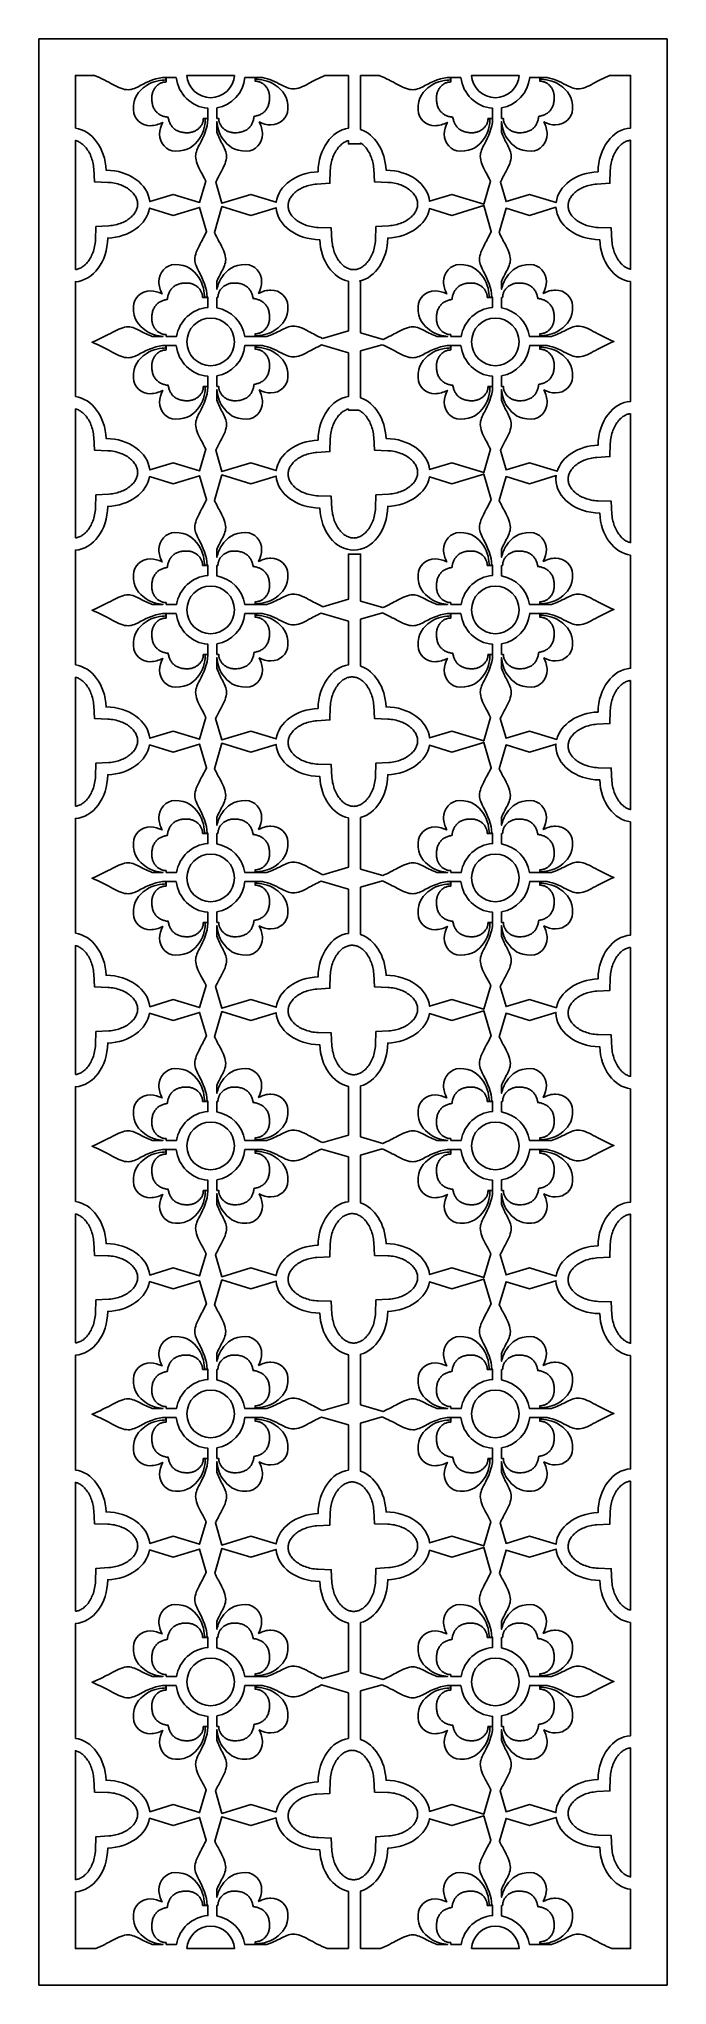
# Model space of a CAD drawing. Header units: centimetres. Extents: x 21.2 to 27, y -9 to 9.
import ezdxf

# ---------------------------------------------------------------- set-up
doc = ezdxf.new("R2010")
doc.units = ezdxf.units.CM
doc.header["$MEASUREMENT"] = 0
doc.layers.add('layer 1', color=7, linetype='Continuous')

msp = doc.modelspace()

# ---------------------------------------------------------------- linework, layer by layer
at = {"layer": 'layer 1', "color": 250}
for points, knots in [([(21.19047, -9.00019), (21.19047, -9.00019), (21.19047, -7.7491), (21.19047, -7.7491), (21.19047, -7.7491), (21.19047, -7.7491), (21.19047, -7.63661), (21.19047, -7.63661), (21.19047, -7.63661), (21.19047, -7.63661), (21.19047, -7.23319), (21.19047, -7.23319), (21.19047, -7.23319), (21.19047, -7.23319), (21.19047, -7.03897), (21.19047, -7.03897), (21.19047, -7.03897), (21.19047, -7.03897), (21.19047, -5.26695), (21.19047, -5.26695), (21.19047, -5.26695), (21.19047, -5.26695), (21.19047, -5.15446), (21.19047, -5.15446), (21.19047, -5.15446), (21.19047, -5.15446), (21.19047, -4.75104), (21.19047, -4.75104), (21.19047, -4.75104), (21.19047, -4.75104), (21.19047, -4.55682), (21.19047, -4.55682), (21.19047, -4.55682), (21.19047, -4.55682), (21.19047, -2.7848), (21.19047, -2.7848), (21.19047, -2.7848), (21.19047, -2.7848), (21.19047, -2.67231), (21.19047, -2.67231), (21.19047, -2.67231), (21.19047, -2.67231), (21.19047, -2.26889), (21.19047, -2.26889), (21.19047, -2.26889), (21.19047, -2.26889), (21.19047, -2.07467), (21.19047, -2.07467), (21.19047, -2.07467), (21.19047, -2.07467), (21.19047, -0.30265), (21.19047, -0.30265), (21.19047, -0.30265), (21.19047, -0.30265), (21.19047, -0.19016), (21.19047, -0.19016), (21.19047, -0.19016), (21.19047, -0.19016), (21.19047, 0.21326), (21.19047, 0.21326), (21.19047, 0.21326), (21.19047, 0.21326), (21.19047, 0.40748), (21.19047, 0.40748), (21.19047, 0.40748), (21.19047, 0.40748), (21.19047, 2.1795), (21.19047, 2.1795), (21.19047, 2.1795), (21.19047, 2.1795), (21.19047, 2.29199), (21.19047, 2.29199), (21.19047, 2.29199), (21.19047, 2.29199), (21.19047, 2.69541), (21.19047, 2.69541), (21.19047, 2.69541), (21.19047, 2.69541), (21.19047, 2.88963), (21.19047, 2.88963), (21.19047, 2.88963), (21.19047, 2.88963), (21.19047, 4.66165), (21.19047, 4.66165), (21.19047, 4.66165), (21.19047, 4.66165), (21.19047, 4.77414), (21.19047, 4.77414), (21.19047, 4.77414), (21.19047, 4.77414), (21.19047, 5.17756), (21.19047, 5.17756), (21.19047, 5.17756), (21.19047, 5.17756), (21.19047, 5.37178), (21.19047, 5.37178), (21.19047, 5.37178), (21.19047, 5.37178), (21.19047, 7.1438), (21.19047, 7.1438), (21.19047, 7.1438), (21.19047, 7.1438), (21.19047, 7.25629), (21.19047, 7.25629), (21.19047, 7.25629), (21.19047, 7.25629), (21.19047, 7.65971), (21.19047, 7.65971), (21.19047, 7.65971), (21.19047, 7.65971), (21.19047, 7.85393), (21.19047, 7.85393), (21.19047, 7.85393), (21.19047, 7.85393), (21.19047, 9.00077), (21.19047, 9.00077), (21.19047, 9.00077), (21.19047, 9.00077), (22.06369, 9.00077), (22.06369, 9.00077), (22.06369, 9.00077), (22.06369, 9.00077), (22.26069, 9.00077), (22.26069, 9.00077), (22.26069, 9.00077), (22.26069, 9.00077), (22.75317, 9.00077), (22.75317, 9.00077), (22.75317, 9.00077), (22.75317, 9.00077), (22.83643, 9.00077), (22.83643, 9.00077), (22.83643, 9.00077), (22.83643, 9.00077), (23.30109, 9.00077), (23.30109, 9.00077), (23.30109, 9.00077), (23.30109, 9.00077), (23.4937, 9.00077), (23.4937, 9.00077), (23.4937, 9.00077), (23.4937, 9.00077), (24.69645, 9.00077), (24.69645, 9.00077), (24.69645, 9.00077), (24.69645, 9.00077), (24.89344, 9.00077), (24.89344, 9.00077), (24.89344, 9.00077), (24.89344, 9.00077), (25.38592, 9.00077), (25.38592, 9.00077), (25.38592, 9.00077), (25.38592, 9.00077), (25.46919, 9.00077), (25.46919, 9.00077), (25.46919, 9.00077), (25.46919, 9.00077), (25.93384, 9.00077), (25.93384, 9.00077), (25.93384, 9.00077), (25.93384, 9.00077), (26.12645, 9.00077), (26.12645, 9.00077), (26.12645, 9.00077), (26.12645, 9.00077), (26.99977, 9.00077), (26.99977, 9.00077), (26.99977, 9.00077), (26.99977, 9.00077), (26.99977, 7.78696), (26.99977, 7.78696), (26.99977, 7.78696), (26.99977, 7.78696), (26.99977, 7.67444), (26.99977, 7.67444), (26.99977, 7.67444), (26.99977, 7.67444), (26.99977, 7.27121), (26.99977, 7.27121), (26.99977, 7.27121), (26.99977, 7.27121), (26.99977, 7.0909), (26.99977, 7.0909), (26.99977, 7.0909), (26.99977, 7.0909), (26.99977, 5.25821), (26.99977, 5.25821), (26.99977, 5.25821), (26.99977, 5.25821), (26.99977, 5.1457), (26.99977, 5.1457), (26.99977, 5.1457), (26.99977, 5.1457), (26.99977, 4.74247), (26.99977, 4.74247), (26.99977, 4.74247), (26.99977, 4.74247), (26.99977, 4.56216), (26.99977, 4.56216), (26.99977, 4.56216), (26.99977, 4.56216), (26.99977, 2.79003), (26.99977, 2.79003), (26.99977, 2.79003), (26.99977, 2.79003), (26.99977, 2.67751), (26.99977, 2.67751), (26.99977, 2.67751), (26.99977, 2.67751), (26.99977, 2.27429), (26.99977, 2.27429), (26.99977, 2.27429), (26.99977, 2.27429), (26.99977, 2.09398), (26.99977, 2.09398), (26.99977, 2.09398), (26.99977, 2.09398), (26.99977, 0.32184), (26.99977, 0.32184), (26.99977, 0.32184), (26.99977, 0.32184), (26.99977, 0.20933), (26.99977, 0.20933), (26.99977, 0.20933), (26.99977, 0.20933), (26.99977, -0.1939), (26.99977, -0.1939), (26.99977, -0.1939), (26.99977, -0.1939), (26.99977, -0.37421), (26.99977, -0.37421), (26.99977, -0.37421), (26.99977, -0.37421), (26.99977, -2.14634), (26.99977, -2.14634), (26.99977, -2.14634), (26.99977, -2.14634), (26.99977, -2.25886), (26.99977, -2.25886), (26.99977, -2.25886), (26.99977, -2.25886), (26.99977, -2.66208), (26.99977, -2.66208), (26.99977, -2.66208), (26.99977, -2.66208), (26.99977, -2.84239), (26.99977, -2.84239), (26.99977, -2.84239), (26.99977, -2.84239), (26.99977, -4.61452), (26.99977, -4.61452), (26.99977, -4.61452), (26.99977, -4.61452), (26.99977, -4.72704), (26.99977, -4.72704), (26.99977, -4.72704), (26.99977, -4.72704), (26.99977, -5.13027), (26.99977, -5.13027), (26.99977, -5.13027), (26.99977, -5.13027), (26.99977, -5.31058), (26.99977, -5.31058), (26.99977, -5.31058), (26.99977, -5.31058), (26.99977, -7.08271), (26.99977, -7.08271), (26.99977, -7.08271), (26.99977, -7.08271), (26.99977, -7.19522), (26.99977, -7.19522), (26.99977, -7.19522), (26.99977, -7.19522), (26.99977, -7.59845), (26.99977, -7.59845), (26.99977, -7.59845), (26.99977, -7.59845), (26.99977, -7.77876), (26.99977, -7.77876), (26.99977, -7.77876), (26.99977, -7.77876), (26.99977, -9.00019), (26.99977, -9.00019), (26.99977, -9.00019), (26.99977, -9.00019), (26.12655, -9.00019), (26.12655, -9.00019), (26.12655, -9.00019), (26.12655, -9.00019), (25.92852, -9.00019), (25.92852, -9.00019), (25.92852, -9.00019), (25.92852, -9.00019), (25.46919, -9.00019), (25.46919, -9.00019), (25.46919, -9.00019), (25.46919, -9.00019), (25.38592, -9.00019), (25.38592, -9.00019), (25.38592, -9.00019), (25.38592, -9.00019), (24.89003, -9.00019), (24.89003, -9.00019), (24.89003, -9.00019), (24.89003, -9.00019), (24.69651, -9.00019), (24.69651, -9.00019), (24.69651, -9.00019), (24.69651, -9.00019), (23.4938, -9.00019), (23.4938, -9.00019), (23.4938, -9.00019), (23.4938, -9.00019), (23.29577, -9.00019), (23.29577, -9.00019), (23.29577, -9.00019), (23.29577, -9.00019), (22.83643, -9.00019), (22.83643, -9.00019), (22.83643, -9.00019), (22.83643, -9.00019), (22.75317, -9.00019), (22.75317, -9.00019), (22.75317, -9.00019), (22.75317, -9.00019), (22.25728, -9.00019), (22.25728, -9.00019), (22.25728, -9.00019), (22.25728, -9.00019), (22.06376, -9.00019), (22.06376, -9.00019), (22.06376, -9.00019), (22.06376, -9.00019), (21.19047, -9.00019), (21.19047, -9.00019)], [0, 0, 0, 0, 0.01176471, 0.01176471, 0.01176471, 0.01176471, 0.02352941, 0.02352941, 0.02352941, 0.02352941, 0.03529412, 0.03529412, 0.03529412, 0.03529412, 0.04705882, 0.04705882, 0.04705882, 0.04705882, 0.05882353, 0.05882353, 0.05882353, 0.05882353, 0.07058824, 0.07058824, 0.07058824, 0.07058824, 0.08235294, 0.08235294, 0.08235294, 0.08235294, 0.09411765, 0.09411765, 0.09411765, 0.09411765, 0.10588235, 0.10588235, 0.10588235, 0.10588235, 0.11764706, 0.11764706, 0.11764706, 0.11764706, 0.12941176, 0.12941176, 0.12941176, 0.12941176, 0.14117647, 0.14117647, 0.14117647, 0.14117647, 0.15294118, 0.15294118, 0.15294118, 0.15294118, 0.16470588, 0.16470588, 0.16470588, 0.16470588, 0.17647059, 0.17647059, 0.17647059, 0.17647059, 0.18823529, 0.18823529, 0.18823529, 0.18823529, 0.2, 0.2, 0.2, 0.2, 0.21176471, 0.21176471, 0.21176471, 0.21176471, 0.22352941, 0.22352941, 0.22352941, 0.22352941, 0.23529412, 0.23529412, 0.23529412, 0.23529412, 0.24705882, 0.24705882, 0.24705882, 0.24705882, 0.25882353, 0.25882353, 0.25882353, 0.25882353, 0.27058824, 0.27058824, 0.27058824, 0.27058824, 0.28235294, 0.28235294, 0.28235294, 0.28235294, 0.29411765, 0.29411765, 0.29411765, 0.29411765, 0.30588235, 0.30588235, 0.30588235, 0.30588235, 0.31764706, 0.31764706, 0.31764706, 0.31764706, 0.32941176, 0.32941176, 0.32941176, 0.32941176, 0.34117647, 0.34117647, 0.34117647, 0.34117647, 0.35294118, 0.35294118, 0.35294118, 0.35294118, 0.36470588, 0.36470588, 0.36470588, 0.36470588, 0.37647059, 0.37647059, 0.37647059, 0.37647059, 0.38823529, 0.38823529, 0.38823529, 0.38823529, 0.4, 0.4, 0.4, 0.4, 0.41176471, 0.41176471, 0.41176471, 0.41176471, 0.42352941, 0.42352941, 0.42352941, 0.42352941, 0.43529412, 0.43529412, 0.43529412, 0.43529412, 0.44705882, 0.44705882, 0.44705882, 0.44705882, 0.45882353, 0.45882353, 0.45882353, 0.45882353, 0.47058824, 0.47058824, 0.47058824, 0.47058824, 0.48235294, 0.48235294, 0.48235294, 0.48235294, 0.49411765, 0.49411765, 0.49411765, 0.49411765, 0.50588235, 0.50588235, 0.50588235, 0.50588235, 0.51764706, 0.51764706, 0.51764706, 0.51764706, 0.52941176, 0.52941176, 0.52941176, 0.52941176, 0.54117647, 0.54117647, 0.54117647, 0.54117647, 0.55294118, 0.55294118, 0.55294118, 0.55294118, 0.56470588, 0.56470588, 0.56470588, 0.56470588, 0.57647059, 0.57647059, 0.57647059, 0.57647059, 0.58823529, 0.58823529, 0.58823529, 0.58823529, 0.6, 0.6, 0.6, 0.6, 0.61176471, 0.61176471, 0.61176471, 0.61176471, 0.62352941, 0.62352941, 0.62352941, 0.62352941, 0.63529412, 0.63529412, 0.63529412, 0.63529412, 0.64705882, 0.64705882, 0.64705882, 0.64705882, 0.65882353, 0.65882353, 0.65882353, 0.65882353, 0.67058824, 0.67058824, 0.67058824, 0.67058824, 0.68235294, 0.68235294, 0.68235294, 0.68235294, 0.69411765, 0.69411765, 0.69411765, 0.69411765, 0.70588235, 0.70588235, 0.70588235, 0.70588235, 0.71764706, 0.71764706, 0.71764706, 0.71764706, 0.72941176, 0.72941176, 0.72941176, 0.72941176, 0.74117647, 0.74117647, 0.74117647, 0.74117647, 0.75294118, 0.75294118, 0.75294118, 0.75294118, 0.76470588, 0.76470588, 0.76470588, 0.76470588, 0.77647059, 0.77647059, 0.77647059, 0.77647059, 0.78823529, 0.78823529, 0.78823529, 0.78823529, 0.8, 0.8, 0.8, 0.8, 0.81176471, 0.81176471, 0.81176471, 0.81176471, 0.82352941, 0.82352941, 0.82352941, 0.82352941, 0.83529412, 0.83529412, 0.83529412, 0.83529412, 0.84705882, 0.84705882, 0.84705882, 0.84705882, 0.85882353, 0.85882353, 0.85882353, 0.85882353, 0.87058824, 0.87058824, 0.87058824, 0.87058824, 0.88235294, 0.88235294, 0.88235294, 0.88235294, 0.89411765, 0.89411765, 0.89411765, 0.89411765, 0.90588235, 0.90588235, 0.90588235, 0.90588235, 0.91764706, 0.91764706, 0.91764706, 0.91764706, 0.92941176, 0.92941176, 0.92941176, 0.92941176, 0.94117647, 0.94117647, 0.94117647, 0.94117647, 0.95294118, 0.95294118, 0.95294118, 0.95294118, 0.96470588, 0.96470588, 0.96470588, 0.96470588, 0.97647059, 0.97647059, 0.97647059, 0.97647059, 1, 1, 1, 1]), ([(21.52757, 8.17468), (21.68163, 8.15555), (21.80333, 7.99098), (21.81143, 7.78717), (21.81143, 7.78717), (22.02536, 7.7847), (22.19972, 7.65718), (22.21502, 7.49596), (22.21502, 7.49596), (22.21502, 7.49596), (22.4324, 7.5621), (22.4324, 7.5621), (22.4324, 7.5621), (22.4324, 7.5621), (22.67644, 7.48784), (22.67644, 7.48784), (22.67644, 7.48784), (22.67644, 7.48784), (22.73409, 7.6851), (22.73409, 7.6851), (22.73409, 7.6851), (22.71822, 7.71684), (22.70231, 7.7469), (22.68907, 7.77129), (22.68907, 7.77129), (22.65989, 7.82376), (22.63949, 7.87187), (22.63949, 7.91562), (22.63949, 7.91562), (22.63949, 7.95208), (22.65989, 7.99291), (22.67741, 8.02645), (22.67741, 8.02645), (22.71456, 8.09644), (22.75167, 8.1776), (22.75317, 8.25903), (22.75317, 8.25903), (22.75317, 8.25903), (22.75317, 8.26411), (22.75317, 8.26411), (22.75317, 8.26411), (22.75317, 8.26411), (22.7299, 8.26411), (22.7299, 8.26411), (22.7299, 8.26411), (22.7299, 8.22911), (22.71823, 8.13724), (22.67594, 8.0804), (22.67594, 8.0804), (22.622, 8.00748), (22.57244, 7.96229), (22.45285, 7.96229), (22.45285, 7.96229), (22.3712, 7.96229), (22.30705, 8.03809), (22.30705, 8.11977), (22.30705, 8.11977), (22.30705, 8.15672), (22.31781, 8.19486), (22.33485, 8.22866), (22.33485, 8.22866), (22.29989, 8.21019), (22.25986, 8.19838), (22.22115, 8.19838), (22.22115, 8.19838), (22.13948, 8.19838), (22.06368, 8.26252), (22.06368, 8.34418), (22.06368, 8.34418), (22.06368, 8.46377), (22.10886, 8.51332), (22.18178, 8.56727), (22.18178, 8.56727), (22.23863, 8.60955), (22.3305, 8.62123), (22.3655, 8.62123), (22.3655, 8.62123), (22.3655, 8.62123), (22.3655, 8.64455), (22.3655, 8.64455), (22.3655, 8.64455), (22.28237, 8.64455), (22.19928, 8.60664), (22.12783, 8.56872), (22.12783, 8.56872), (22.0943, 8.55122), (22.05347, 8.53082), (22.01701, 8.53082), (22.01701, 8.53082), (21.97326, 8.53082), (21.92514, 8.55122), (21.87267, 8.5804), (21.87267, 8.5804), (21.8278, 8.60475), (21.76374, 8.63814), (21.70532, 8.66367), (21.70532, 8.66367), (21.70532, 8.66367), (21.52757, 8.66367), (21.52757, 8.66367), (21.52757, 8.66367), (21.52757, 8.66367), (21.52757, 8.17468), (21.52757, 8.17468)], [0, 0, 0, 0, 0.03703704, 0.03703704, 0.03703704, 0.03703704, 0.07407407, 0.07407407, 0.07407407, 0.07407407, 0.11111111, 0.11111111, 0.11111111, 0.11111111, 0.14814815, 0.14814815, 0.14814815, 0.14814815, 0.18518519, 0.18518519, 0.18518519, 0.18518519, 0.22222222, 0.22222222, 0.22222222, 0.22222222, 0.25925926, 0.25925926, 0.25925926, 0.25925926, 0.2962963, 0.2962963, 0.2962963, 0.2962963, 0.33333333, 0.33333333, 0.33333333, 0.33333333, 0.37037037, 0.37037037, 0.37037037, 0.37037037, 0.40740741, 0.40740741, 0.40740741, 0.40740741, 0.44444444, 0.44444444, 0.44444444, 0.44444444, 0.48148148, 0.48148148, 0.48148148, 0.48148148, 0.51851852, 0.51851852, 0.51851852, 0.51851852, 0.55555556, 0.55555556, 0.55555556, 0.55555556, 0.59259259, 0.59259259, 0.59259259, 0.59259259, 0.62962963, 0.62962963, 0.62962963, 0.62962963, 0.66666667, 0.66666667, 0.66666667, 0.66666667, 0.7037037, 0.7037037, 0.7037037, 0.7037037, 0.74074074, 0.74074074, 0.74074074, 0.74074074, 0.77777778, 0.77777778, 0.77777778, 0.77777778, 0.81481481, 0.81481481, 0.81481481, 0.81481481, 0.85185185, 0.85185185, 0.85185185, 0.85185185, 0.88888889, 0.88888889, 0.88888889, 0.88888889, 0.92592593, 0.92592593, 0.92592593, 0.92592593, 1, 1, 1, 1]), ([(22.46119, 8.64456), (22.46119, 8.64456), (22.36677, 8.64456), (22.36677, 8.64456), (22.36677, 8.64456), (22.36677, 8.64456), (22.36677, 8.60243), (22.36677, 8.60243), (22.36677, 8.60243), (22.36677, 8.60243), (22.36498, 8.60243), (22.36498, 8.60243), (22.36498, 8.60243), (22.36498, 8.60243), (22.35883, 8.60224), (22.35883, 8.60224), (22.35883, 8.60224), (22.35883, 8.60224), (22.35222, 8.60165), (22.35222, 8.60165), (22.35222, 8.60165), (22.35222, 8.60165), (22.34568, 8.60067), (22.34568, 8.60067), (22.34568, 8.60067), (22.34568, 8.60067), (22.33924, 8.59932), (22.33924, 8.59932), (22.33924, 8.59932), (22.33924, 8.59932), (22.3329, 8.59762), (22.3329, 8.59762), (22.3329, 8.59762), (22.3329, 8.59762), (22.32668, 8.59558), (22.32668, 8.59558), (22.32668, 8.59558), (22.32668, 8.59558), (22.32058, 8.5932), (22.32058, 8.5932), (22.32058, 8.5932), (22.32058, 8.5932), (22.31463, 8.59051), (22.31463, 8.59051), (22.31463, 8.59051), (22.31463, 8.59051), (22.30881, 8.58751), (22.30881, 8.58751), (22.30881, 8.58751), (22.30881, 8.58751), (22.30316, 8.58421), (22.30316, 8.58421), (22.30316, 8.58421), (22.30316, 8.58421), (22.29767, 8.58063), (22.29767, 8.58063), (22.29767, 8.58063), (22.29767, 8.58063), (22.29234, 8.57677), (22.29234, 8.57677), (22.29234, 8.57677), (22.29234, 8.57677), (22.2872, 8.57264), (22.2872, 8.57264), (22.2872, 8.57264), (22.2872, 8.57264), (22.28224, 8.56826), (22.28224, 8.56826), (22.28224, 8.56826), (22.28224, 8.56826), (22.27747, 8.56362), (22.27747, 8.56362), (22.27747, 8.56362), (22.27747, 8.56362), (22.2729, 8.55874), (22.2729, 8.55874), (22.2729, 8.55874), (22.2729, 8.55874), (22.26854, 8.55362), (22.26854, 8.55362), (22.26854, 8.55362), (22.26854, 8.55362), (22.2644, 8.54828), (22.2644, 8.54828), (22.2644, 8.54828), (22.2644, 8.54828), (22.26048, 8.54271), (22.26048, 8.54271), (22.26048, 8.54271), (22.26048, 8.54271), (22.25679, 8.53693), (22.25679, 8.53693), (22.25679, 8.53693), (22.25679, 8.53693), (22.25335, 8.53093), (22.25335, 8.53093), (22.25335, 8.53093), (22.25335, 8.53093), (22.25016, 8.52474), (22.25016, 8.52474), (22.25016, 8.52474), (22.25016, 8.52474), (22.24722, 8.51836), (22.24722, 8.51836), (22.24722, 8.51836), (22.24722, 8.51836), (22.24456, 8.51179), (22.24456, 8.51179), (22.24456, 8.51179), (22.24456, 8.51179), (22.24218, 8.50504), (22.24218, 8.50504), (22.24218, 8.50504), (22.24218, 8.50504), (22.24008, 8.49812), (22.24008, 8.49812), (22.24008, 8.49812), (22.24008, 8.49812), (22.23828, 8.49104), (22.23828, 8.49104), (22.23828, 8.49104), (22.23828, 8.49104), (22.23679, 8.4838), (22.23679, 8.4838), (22.23679, 8.4838), (22.23679, 8.4838), (22.23562, 8.47643), (22.23562, 8.47643), (22.23562, 8.47643), (22.23562, 8.47643), (22.23477, 8.46892), (22.23477, 8.46892), (22.23477, 8.46892), (22.23477, 8.46892), (22.23425, 8.46129), (22.23425, 8.46129), (22.23425, 8.46129), (22.23425, 8.46129), (22.23409, 8.45366), (22.23409, 8.45366), (22.23409, 8.45366), (22.23409, 8.45366), (22.23425, 8.44358), (22.23425, 8.44358), (22.23425, 8.44358), (22.23425, 8.44358), (22.23473, 8.43387), (22.23473, 8.43387), (22.23473, 8.43387), (22.23473, 8.43387), (22.23554, 8.4244), (22.23554, 8.4244), (22.23554, 8.4244), (22.23554, 8.4244), (22.23669, 8.41518), (22.23669, 8.41518), (22.23669, 8.41518), (22.23669, 8.41518), (22.23817, 8.40619), (22.23817, 8.40619), (22.23817, 8.40619), (22.23817, 8.40619), (22.23999, 8.39745), (22.23999, 8.39745), (22.23999, 8.39745), (22.23999, 8.39745), (22.24217, 8.38894), (22.24217, 8.38894), (22.24217, 8.38894), (22.24217, 8.38894), (22.2447, 8.38068), (22.2447, 8.38068), (22.2447, 8.38068), (22.2447, 8.38068), (22.24759, 8.37267), (22.24759, 8.37267), (22.24759, 8.37267), (22.24759, 8.37267), (22.25085, 8.36491), (22.25085, 8.36491), (22.25085, 8.36491), (22.25085, 8.36491), (22.25447, 8.35741), (22.25447, 8.35741), (22.25447, 8.35741), (22.25447, 8.35741), (22.25846, 8.35021), (22.25846, 8.35021), (22.25846, 8.35021), (22.25846, 8.35021), (22.2628, 8.34329), (22.2628, 8.34329), (22.2628, 8.34329), (22.2628, 8.34329), (22.26751, 8.33668), (22.26751, 8.33668), (22.26751, 8.33668), (22.26751, 8.33668), (22.27255, 8.3304), (22.27255, 8.3304), (22.27255, 8.3304), (22.27255, 8.3304), (22.27792, 8.32446), (22.27792, 8.32446), (22.27792, 8.32446), (22.27792, 8.32446), (22.2836, 8.31885), (22.2836, 8.31885), (22.2836, 8.31885), (22.2836, 8.31885), (22.28957, 8.31361), (22.28957, 8.31361), (22.28957, 8.31361), (22.28957, 8.31361), (22.29581, 8.30872), (22.29581, 8.30872), (22.29581, 8.30872), (22.29581, 8.30872), (22.30231, 8.3042), (22.30231, 8.3042), (22.30231, 8.3042), (22.30231, 8.3042), (22.30902, 8.30003), (22.30902, 8.30003), (22.30902, 8.30003), (22.30902, 8.30003), (22.31596, 8.29622), (22.31596, 8.29622), (22.31596, 8.29622), (22.31596, 8.29622), (22.32308, 8.29275), (22.32308, 8.29275), (22.32308, 8.29275), (22.32308, 8.29275), (22.33038, 8.28962), (22.33038, 8.28962), (22.33038, 8.28962), (22.33038, 8.28962), (22.33785, 8.28682), (22.33785, 8.28682), (22.33785, 8.28682), (22.33785, 8.28682), (22.34547, 8.28433), (22.34547, 8.28433), (22.34547, 8.28433), (22.34547, 8.28433), (22.35325, 8.28213), (22.35325, 8.28213), (22.35325, 8.28213), (22.35325, 8.28213), (22.36116, 8.28023), (22.36116, 8.28023), (22.36116, 8.28023), (22.36116, 8.28023), (22.3692, 8.2786), (22.3692, 8.2786), (22.3692, 8.2786), (22.3692, 8.2786), (22.37739, 8.27724), (22.37739, 8.27724), (22.37739, 8.27724), (22.37739, 8.27724), (22.3857, 8.27613), (22.3857, 8.27613), (22.3857, 8.27613), (22.3857, 8.27613), (22.38594, 8.27611), (22.38594, 8.27611), (22.38594, 8.27611), (22.38594, 8.27611), (22.38693, 8.26984), (22.38693, 8.26984), (22.38693, 8.26984), (22.38693, 8.26984), (22.38851, 8.26169), (22.38851, 8.26169), (22.38851, 8.26169), (22.38851, 8.26169), (22.39036, 8.25368), (22.39036, 8.25368), (22.39036, 8.25368), (22.39036, 8.25368), (22.3925, 8.24581), (22.3925, 8.24581), (22.3925, 8.24581), (22.3925, 8.24581), (22.39495, 8.23809), (22.39495, 8.23809), (22.39495, 8.23809), (22.39495, 8.23809), (22.39771, 8.23053), (22.39771, 8.23053), (22.39771, 8.23053), (22.39771, 8.23053), (22.4008, 8.22313), (22.4008, 8.22313), (22.4008, 8.22313), (22.4008, 8.22313), (22.40423, 8.2159), (22.40423, 8.2159), (22.40423, 8.2159), (22.40423, 8.2159), (22.408, 8.20888), (22.408, 8.20888), (22.408, 8.20888), (22.408, 8.20888), (22.41214, 8.20206), (22.41214, 8.20206), (22.41214, 8.20206), (22.41214, 8.20206), (22.41664, 8.19547), (22.41664, 8.19547), (22.41664, 8.19547), (22.41664, 8.19547), (22.42151, 8.18913), (22.42151, 8.18913), (22.42151, 8.18913), (22.42151, 8.18913), (22.42675, 8.18306), (22.42675, 8.18306), (22.42675, 8.18306), (22.42675, 8.18306), (22.43235, 8.1773), (22.43235, 8.1773), (22.43235, 8.1773), (22.43235, 8.1773), (22.43829, 8.17184), (22.43829, 8.17184), (22.43829, 8.17184), (22.43829, 8.17184), (22.44459, 8.16671), (22.44459, 8.16671), (22.44459, 8.16671), (22.44459, 8.16671), (22.45122, 8.16193), (22.45122, 8.16193), (22.45122, 8.16193), (22.45122, 8.16193), (22.45816, 8.1575), (22.45816, 8.1575), (22.45816, 8.1575), (22.45816, 8.1575), (22.4654, 8.15345), (22.4654, 8.15345), (22.4654, 8.15345), (22.4654, 8.15345), (22.47293, 8.14976), (22.47293, 8.14976), (22.47293, 8.14976), (22.47293, 8.14976), (22.48073, 8.14645), (22.48073, 8.14645), (22.48073, 8.14645), (22.48073, 8.14645), (22.4888, 8.1435), (22.4888, 8.1435), (22.4888, 8.1435), (22.4888, 8.1435), (22.49711, 8.14093), (22.49711, 8.14093), (22.49711, 8.14093), (22.49711, 8.14093), (22.50568, 8.13871), (22.50568, 8.13871), (22.50568, 8.13871), (22.50568, 8.13871), (22.51449, 8.13685), (22.51449, 8.13685), (22.51449, 8.13685), (22.51449, 8.13685), (22.52354, 8.13535), (22.52354, 8.13535), (22.52354, 8.13535), (22.52354, 8.13535), (22.53283, 8.13418), (22.53283, 8.13418), (22.53283, 8.13418), (22.53283, 8.13418), (22.54237, 8.13336), (22.54237, 8.13336), (22.54237, 8.13336), (22.54237, 8.13336), (22.55217, 8.13286), (22.55217, 8.13286), (22.55217, 8.13286), (22.55217, 8.13286), (22.56232, 8.1327), (22.56232, 8.1327), (22.56232, 8.1327), (22.56232, 8.1327), (22.56996, 8.13287), (22.56996, 8.13287), (22.56996, 8.13287), (22.56996, 8.13287), (22.57759, 8.13339), (22.57759, 8.13339), (22.57759, 8.13339), (22.57759, 8.13339), (22.5851, 8.13423), (22.5851, 8.13423), (22.5851, 8.13423), (22.5851, 8.13423), (22.59247, 8.13541), (22.59247, 8.13541), (22.59247, 8.13541), (22.59247, 8.13541), (22.59971, 8.1369), (22.59971, 8.1369), (22.59971, 8.1369), (22.59971, 8.1369), (22.60679, 8.1387), (22.60679, 8.1387), (22.60679, 8.1387), (22.60679, 8.1387), (22.61372, 8.14079), (22.61372, 8.14079), (22.61372, 8.14079), (22.61372, 8.14079), (22.62046, 8.14318), (22.62046, 8.14318), (22.62046, 8.14318), (22.62046, 8.14318), (22.62703, 8.14584), (22.62703, 8.14584), (22.62703, 8.14584), (22.62703, 8.14584), (22.63342, 8.14877), (22.63342, 8.14877), (22.63342, 8.14877), (22.63342, 8.14877), (22.63961, 8.15196), (22.63961, 8.15196), (22.63961, 8.15196), (22.63961, 8.15196), (22.6456, 8.15541), (22.6456, 8.15541), (22.6456, 8.15541), (22.6456, 8.15541), (22.65138, 8.15909), (22.65138, 8.15909), (22.65138, 8.15909), (22.65138, 8.15909), (22.65696, 8.16301), (22.65696, 8.16301), (22.65696, 8.16301), (22.65696, 8.16301), (22.6623, 8.16716), (22.6623, 8.16716), (22.6623, 8.16716), (22.6623, 8.16716), (22.66742, 8.17152), (22.66742, 8.17152), (22.66742, 8.17152), (22.66742, 8.17152), (22.6723, 8.17608), (22.6723, 8.17608), (22.6723, 8.17608), (22.6723, 8.17608), (22.67694, 8.18085), (22.67694, 8.18085), (22.67694, 8.18085), (22.67694, 8.18085), (22.68132, 8.18581), (22.68132, 8.18581), (22.68132, 8.18581), (22.68132, 8.18581), (22.68545, 8.19095), (22.68545, 8.19095), (22.68545, 8.19095), (22.68545, 8.19095), (22.68931, 8.19628), (22.68931, 8.19628), (22.68931, 8.19628), (22.68931, 8.19628), (22.69289, 8.20177), (22.69289, 8.20177), (22.69289, 8.20177), (22.69289, 8.20177), (22.69619, 8.20743), (22.69619, 8.20743), (22.69619, 8.20743), (22.69619, 8.20743), (22.6992, 8.21324), (22.6992, 8.21324), (22.6992, 8.21324), (22.6992, 8.21324), (22.70189, 8.2192), (22.70189, 8.2192), (22.70189, 8.2192), (22.70189, 8.2192), (22.70426, 8.22529), (22.70426, 8.22529), (22.70426, 8.22529), (22.70426, 8.22529), (22.70631, 8.23151), (22.70631, 8.23151), (22.70631, 8.23151), (22.70631, 8.23151), (22.70801, 8.23785), (22.70801, 8.23785), (22.70801, 8.23785), (22.70801, 8.23785), (22.70936, 8.2443), (22.70936, 8.2443), (22.70936, 8.2443), (22.70936, 8.2443), (22.71034, 8.25083), (22.71034, 8.25083), (22.71034, 8.25083), (22.71034, 8.25083), (22.71093, 8.25744), (22.71093, 8.25744), (22.71093, 8.25744), (22.71093, 8.25744), (22.71112, 8.2636), (22.71112, 8.2636), (22.71112, 8.2636), (22.71112, 8.2636), (22.71112, 8.26539), (22.71112, 8.26539), (22.71112, 8.26539), (22.71112, 8.26539), (22.75317, 8.26539), (22.75317, 8.26539), (22.75317, 8.26539), (22.75317, 8.26539), (22.75317, 8.35915), (22.75317, 8.35915), (22.75317, 8.35915), (22.5997, 8.37132), (22.47676, 8.49207), (22.46119, 8.64456)], [0, 0, 0, 0, 0.00746269, 0.00746269, 0.00746269, 0.00746269, 0.01492537, 0.01492537, 0.01492537, 0.01492537, 0.02238806, 0.02238806, 0.02238806, 0.02238806, 0.02985075, 0.02985075, 0.02985075, 0.02985075, 0.03731343, 0.03731343, 0.03731343, 0.03731343, 0.04477612, 0.04477612, 0.04477612, 0.04477612, 0.05223881, 0.05223881, 0.05223881, 0.05223881, 0.05970149, 0.05970149, 0.05970149, 0.05970149, 0.06716418, 0.06716418, 0.06716418, 0.06716418, 0.07462687, 0.07462687, 0.07462687, 0.07462687, 0.08208955, 0.08208955, 0.08208955, 0.08208955, 0.08955224, 0.08955224, 0.08955224, 0.08955224, 0.09701493, 0.09701493, 0.09701493, 0.09701493, 0.10447761, 0.10447761, 0.10447761, 0.10447761, 0.1119403, 0.1119403, 0.1119403, 0.1119403, 0.11940299, 0.11940299, 0.11940299, 0.11940299, 0.12686567, 0.12686567, 0.12686567, 0.12686567, 0.13432836, 0.13432836, 0.13432836, 0.13432836, 0.14179104, 0.14179104, 0.14179104, 0.14179104, 0.14925373, 0.14925373, 0.14925373, 0.14925373, 0.15671642, 0.15671642, 0.15671642, 0.15671642, 0.1641791, 0.1641791, 0.1641791, 0.1641791, 0.17164179, 0.17164179, 0.17164179, 0.17164179, 0.17910448, 0.17910448, 0.17910448, 0.17910448, 0.18656716, 0.18656716, 0.18656716, 0.18656716, 0.19402985, 0.19402985, 0.19402985, 0.19402985, 0.20149254, 0.20149254, 0.20149254, 0.20149254, 0.20895522, 0.20895522, 0.20895522, 0.20895522, 0.21641791, 0.21641791, 0.21641791, 0.21641791, 0.2238806, 0.2238806, 0.2238806, 0.2238806, 0.23134328, 0.23134328, 0.23134328, 0.23134328, 0.23880597, 0.23880597, 0.23880597, 0.23880597, 0.24626866, 0.24626866, 0.24626866, 0.24626866, 0.25373134, 0.25373134, 0.25373134, 0.25373134, 0.26119403, 0.26119403, 0.26119403, 0.26119403, 0.26865672, 0.26865672, 0.26865672, 0.26865672, 0.2761194, 0.2761194, 0.2761194, 0.2761194, 0.28358209, 0.28358209, 0.28358209, 0.28358209, 0.29104478, 0.29104478, 0.29104478, 0.29104478, 0.29850746, 0.29850746, 0.29850746, 0.29850746, 0.30597015, 0.30597015, 0.30597015, 0.30597015, 0.31343284, 0.31343284, 0.31343284, 0.31343284, 0.32089552, 0.32089552, 0.32089552, 0.32089552, 0.32835821, 0.32835821, 0.32835821, 0.32835821, 0.3358209, 0.3358209, 0.3358209, 0.3358209, 0.34328358, 0.34328358, 0.34328358, 0.34328358, 0.35074627, 0.35074627, 0.35074627, 0.35074627, 0.35820896, 0.35820896, 0.35820896, 0.35820896, 0.36567164, 0.36567164, 0.36567164, 0.36567164, 0.37313433, 0.37313433, 0.37313433, 0.37313433, 0.38059701, 0.38059701, 0.38059701, 0.38059701, 0.3880597, 0.3880597, 0.3880597, 0.3880597, 0.39552239, 0.39552239, 0.39552239, 0.39552239, 0.40298507, 0.40298507, 0.40298507, 0.40298507, 0.41044776, 0.41044776, 0.41044776, 0.41044776, 0.41791045, 0.41791045, 0.41791045, 0.41791045, 0.42537313, 0.42537313, 0.42537313, 0.42537313, 0.43283582, 0.43283582, 0.43283582, 0.43283582, 0.44029851, 0.44029851, 0.44029851, 0.44029851, 0.44776119, 0.44776119, 0.44776119, 0.44776119, 0.45522388, 0.45522388, 0.45522388, 0.45522388, 0.46268657, 0.46268657, 0.46268657, 0.46268657, 0.47014925, 0.47014925, 0.47014925, 0.47014925, 0.47761194, 0.47761194, 0.47761194, 0.47761194, 0.48507463, 0.48507463, 0.48507463, 0.48507463, 0.49253731, 0.49253731, 0.49253731, 0.49253731, 0.5, 0.5, 0.5, 0.5, 0.50746269, 0.50746269, 0.50746269, 0.50746269, 0.51492537, 0.51492537, 0.51492537, 0.51492537, 0.52238806, 0.52238806, 0.52238806, 0.52238806, 0.52985075, 0.52985075, 0.52985075, 0.52985075, 0.53731343, 0.53731343, 0.53731343, 0.53731343, 0.54477612, 0.54477612, 0.54477612, 0.54477612, 0.55223881, 0.55223881, 0.55223881, 0.55223881, 0.55970149, 0.55970149, 0.55970149, 0.55970149, 0.56716418, 0.56716418, 0.56716418, 0.56716418, 0.57462687, 0.57462687, 0.57462687, 0.57462687, 0.58208955, 0.58208955, 0.58208955, 0.58208955, 0.58955224, 0.58955224, 0.58955224, 0.58955224, 0.59701493, 0.59701493, 0.59701493, 0.59701493, 0.60447761, 0.60447761, 0.60447761, 0.60447761, 0.6119403, 0.6119403, 0.6119403, 0.6119403, 0.61940299, 0.61940299, 0.61940299, 0.61940299, 0.62686567, 0.62686567, 0.62686567, 0.62686567, 0.63432836, 0.63432836, 0.63432836, 0.63432836, 0.64179104, 0.64179104, 0.64179104, 0.64179104, 0.64925373, 0.64925373, 0.64925373, 0.64925373, 0.65671642, 0.65671642, 0.65671642, 0.65671642, 0.6641791, 0.6641791, 0.6641791, 0.6641791, 0.67164179, 0.67164179, 0.67164179, 0.67164179, 0.67910448, 0.67910448, 0.67910448, 0.67910448, 0.68656716, 0.68656716, 0.68656716, 0.68656716, 0.69402985, 0.69402985, 0.69402985, 0.69402985, 0.70149254, 0.70149254, 0.70149254, 0.70149254, 0.70895522, 0.70895522, 0.70895522, 0.70895522, 0.71641791, 0.71641791, 0.71641791, 0.71641791, 0.7238806, 0.7238806, 0.7238806, 0.7238806, 0.73134328, 0.73134328, 0.73134328, 0.73134328, 0.73880597, 0.73880597, 0.73880597, 0.73880597, 0.74626866, 0.74626866, 0.74626866, 0.74626866, 0.75373134, 0.75373134, 0.75373134, 0.75373134, 0.76119403, 0.76119403, 0.76119403, 0.76119403, 0.76865672, 0.76865672, 0.76865672, 0.76865672, 0.7761194, 0.7761194, 0.7761194, 0.7761194, 0.78358209, 0.78358209, 0.78358209, 0.78358209, 0.79104478, 0.79104478, 0.79104478, 0.79104478, 0.79850746, 0.79850746, 0.79850746, 0.79850746, 0.80597015, 0.80597015, 0.80597015, 0.80597015, 0.81343284, 0.81343284, 0.81343284, 0.81343284, 0.82089552, 0.82089552, 0.82089552, 0.82089552, 0.82835821, 0.82835821, 0.82835821, 0.82835821, 0.8358209, 0.8358209, 0.8358209, 0.8358209, 0.84328358, 0.84328358, 0.84328358, 0.84328358, 0.85074627, 0.85074627, 0.85074627, 0.85074627, 0.85820896, 0.85820896, 0.85820896, 0.85820896, 0.86567164, 0.86567164, 0.86567164, 0.86567164, 0.87313433, 0.87313433, 0.87313433, 0.87313433, 0.88059701, 0.88059701, 0.88059701, 0.88059701, 0.8880597, 0.8880597, 0.8880597, 0.8880597, 0.89552239, 0.89552239, 0.89552239, 0.89552239, 0.90298507, 0.90298507, 0.90298507, 0.90298507, 0.91044776, 0.91044776, 0.91044776, 0.91044776, 0.91791045, 0.91791045, 0.91791045, 0.91791045, 0.92537313, 0.92537313, 0.92537313, 0.92537313, 0.93283582, 0.93283582, 0.93283582, 0.93283582, 0.94029851, 0.94029851, 0.94029851, 0.94029851, 0.94776119, 0.94776119, 0.94776119, 0.94776119, 0.95522388, 0.95522388, 0.95522388, 0.95522388, 0.96268657, 0.96268657, 0.96268657, 0.96268657, 0.97014925, 0.97014925, 0.97014925, 0.97014925, 0.97761194, 0.97761194, 0.97761194, 0.97761194, 0.98507463, 0.98507463, 0.98507463, 0.98507463, 1, 1, 1, 1]), ([(22.99851, 8.66367), (22.99144, 8.54845), (22.89574, 8.45715), (22.77874, 8.45715), (22.77874, 8.45715), (22.66174, 8.45715), (22.56604, 8.54845), (22.55897, 8.66367), (22.55897, 8.66367), (22.55897, 8.66367), (22.99851, 8.66367), (22.99851, 8.66367)], [0, 0, 0, 0, 0.25, 0.25, 0.25, 0.25, 0.5, 0.5, 0.5, 0.5, 1, 1, 1, 1]), ([(23.83575, 8.66367), (23.782, 8.63931), (23.72552, 8.60979), (23.68481, 8.58769), (23.68481, 8.58769), (23.63234, 8.55851), (23.58423, 8.53811), (23.54048, 8.53811), (23.54048, 8.53811), (23.50402, 8.53811), (23.46319, 8.55851), (23.42965, 8.57603), (23.42965, 8.57603), (23.37715, 8.60389), (23.31835, 8.63175), (23.25788, 8.64456), (23.25788, 8.64456), (23.25788, 8.64456), (23.19199, 8.64456), (23.19199, 8.64456), (23.19199, 8.64456), (23.19199, 8.64456), (23.19199, 8.62851), (23.19199, 8.62851), (23.19199, 8.62851), (23.22699, 8.62851), (23.31886, 8.61685), (23.37571, 8.57455), (23.37571, 8.57455), (23.44862, 8.52061), (23.49381, 8.47105), (23.49381, 8.35147), (23.49381, 8.35147), (23.49381, 8.26981), (23.41801, 8.20567), (23.33633, 8.20567), (23.33633, 8.20567), (23.29939, 8.20567), (23.26124, 8.21642), (23.22744, 8.23347), (23.22744, 8.23347), (23.24591, 8.1985), (23.25772, 8.15848), (23.25772, 8.11977), (23.25772, 8.11977), (23.25772, 8.03809), (23.19358, 7.96229), (23.11192, 7.96229), (23.11192, 7.96229), (22.99234, 7.96229), (22.94278, 8.00748), (22.88883, 8.0804), (22.88883, 8.0804), (22.85503, 8.12584), (22.84079, 8.19367), (22.83643, 8.23693), (22.83643, 8.23693), (22.83643, 8.23693), (22.83643, 8.13757), (22.83643, 8.13757), (22.83643, 8.13757), (22.85051, 8.09867), (22.86895, 8.06118), (22.88738, 8.02645), (22.88738, 8.02645), (22.90488, 7.99291), (22.92528, 7.95208), (22.92528, 7.91562), (22.92528, 7.91562), (22.92528, 7.87187), (22.90488, 7.82376), (22.8757, 7.77129), (22.8757, 7.77129), (22.86119, 7.74454), (22.84346, 7.71097), (22.8261, 7.67585), (22.8261, 7.67585), (22.8261, 7.67585), (22.88314, 7.48067), (22.88314, 7.48067), (22.88314, 7.48067), (22.88314, 7.48067), (23.15074, 7.5621), (23.15074, 7.5621), (23.15074, 7.5621), (23.15074, 7.5621), (23.38515, 7.49078), (23.38515, 7.49078), (23.38515, 7.49078), (23.4059, 7.64351), (23.5697, 7.7638), (23.77228, 7.77185), (23.77228, 7.77185), (23.7747, 7.98117), (23.89684, 8.1526), (24.05313, 8.17422), (24.05313, 8.17422), (24.05313, 8.17422), (24.05313, 8.66367), (24.05313, 8.66367), (24.05313, 8.66367), (24.05313, 8.66367), (23.83575, 8.66367), (23.83575, 8.66367)], [0, 0, 0, 0, 0.03703704, 0.03703704, 0.03703704, 0.03703704, 0.07407407, 0.07407407, 0.07407407, 0.07407407, 0.11111111, 0.11111111, 0.11111111, 0.11111111, 0.14814815, 0.14814815, 0.14814815, 0.14814815, 0.18518519, 0.18518519, 0.18518519, 0.18518519, 0.22222222, 0.22222222, 0.22222222, 0.22222222, 0.25925926, 0.25925926, 0.25925926, 0.25925926, 0.2962963, 0.2962963, 0.2962963, 0.2962963, 0.33333333, 0.33333333, 0.33333333, 0.33333333, 0.37037037, 0.37037037, 0.37037037, 0.37037037, 0.40740741, 0.40740741, 0.40740741, 0.40740741, 0.44444444, 0.44444444, 0.44444444, 0.44444444, 0.48148148, 0.48148148, 0.48148148, 0.48148148, 0.51851852, 0.51851852, 0.51851852, 0.51851852, 0.55555556, 0.55555556, 0.55555556, 0.55555556, 0.59259259, 0.59259259, 0.59259259, 0.59259259, 0.62962963, 0.62962963, 0.62962963, 0.62962963, 0.66666667, 0.66666667, 0.66666667, 0.66666667, 0.7037037, 0.7037037, 0.7037037, 0.7037037, 0.74074074, 0.74074074, 0.74074074, 0.74074074, 0.77777778, 0.77777778, 0.77777778, 0.77777778, 0.81481481, 0.81481481, 0.81481481, 0.81481481, 0.85185185, 0.85185185, 0.85185185, 0.85185185, 0.88888889, 0.88888889, 0.88888889, 0.88888889, 0.92592593, 0.92592593, 0.92592593, 0.92592593, 1, 1, 1, 1]), ([(23.19071, 8.64456), (23.19071, 8.64456), (23.09629, 8.64456), (23.09629, 8.64456), (23.09629, 8.64456), (23.08182, 8.50287), (22.97466, 8.38858), (22.83643, 8.36334), (22.83643, 8.36334), (22.83643, 8.36334), (22.83643, 8.26539), (22.83643, 8.26539), (22.83643, 8.26539), (22.83643, 8.26539), (22.85367, 8.26539), (22.85367, 8.26539), (22.85367, 8.26539), (22.85367, 8.26539), (22.85367, 8.26361), (22.85367, 8.26361), (22.85367, 8.26361), (22.85367, 8.26361), (22.85385, 8.25745), (22.85385, 8.25745), (22.85385, 8.25745), (22.85385, 8.25745), (22.85445, 8.25084), (22.85445, 8.25084), (22.85445, 8.25084), (22.85445, 8.25084), (22.85543, 8.2443), (22.85543, 8.2443), (22.85543, 8.2443), (22.85543, 8.2443), (22.85678, 8.23786), (22.85678, 8.23786), (22.85678, 8.23786), (22.85678, 8.23786), (22.85847, 8.23152), (22.85847, 8.23152), (22.85847, 8.23152), (22.85847, 8.23152), (22.86052, 8.22529), (22.86052, 8.22529), (22.86052, 8.22529), (22.86052, 8.22529), (22.8629, 8.21919), (22.8629, 8.21919), (22.8629, 8.21919), (22.8629, 8.21919), (22.86559, 8.21324), (22.86559, 8.21324), (22.86559, 8.21324), (22.86559, 8.21324), (22.86858, 8.20743), (22.86858, 8.20743), (22.86858, 8.20743), (22.86858, 8.20743), (22.87189, 8.20177), (22.87189, 8.20177), (22.87189, 8.20177), (22.87189, 8.20177), (22.87547, 8.19628), (22.87547, 8.19628), (22.87547, 8.19628), (22.87547, 8.19628), (22.87933, 8.19096), (22.87933, 8.19096), (22.87933, 8.19096), (22.87933, 8.19096), (22.88345, 8.18581), (22.88345, 8.18581), (22.88345, 8.18581), (22.88345, 8.18581), (22.88784, 8.18085), (22.88784, 8.18085), (22.88784, 8.18085), (22.88784, 8.18085), (22.89248, 8.17608), (22.89248, 8.17608), (22.89248, 8.17608), (22.89248, 8.17608), (22.89736, 8.17152), (22.89736, 8.17152), (22.89736, 8.17152), (22.89736, 8.17152), (22.90247, 8.16716), (22.90247, 8.16716), (22.90247, 8.16716), (22.90247, 8.16716), (22.90782, 8.16302), (22.90782, 8.16302), (22.90782, 8.16302), (22.90782, 8.16302), (22.91339, 8.1591), (22.91339, 8.1591), (22.91339, 8.1591), (22.91339, 8.1591), (22.91917, 8.15541), (22.91917, 8.15541), (22.91917, 8.15541), (22.91917, 8.15541), (22.92516, 8.15197), (22.92516, 8.15197), (22.92516, 8.15197), (22.92516, 8.15197), (22.93136, 8.14877), (22.93136, 8.14877), (22.93136, 8.14877), (22.93136, 8.14877), (22.93774, 8.14584), (22.93774, 8.14584), (22.93774, 8.14584), (22.93774, 8.14584), (22.94431, 8.14318), (22.94431, 8.14318), (22.94431, 8.14318), (22.94431, 8.14318), (22.95105, 8.14079), (22.95105, 8.14079), (22.95105, 8.14079), (22.95105, 8.14079), (22.95798, 8.1387), (22.95798, 8.1387), (22.95798, 8.1387), (22.95798, 8.1387), (22.96506, 8.1369), (22.96506, 8.1369), (22.96506, 8.1369), (22.96506, 8.1369), (22.9723, 8.13541), (22.9723, 8.13541), (22.9723, 8.13541), (22.9723, 8.13541), (22.97967, 8.13423), (22.97967, 8.13423), (22.97967, 8.13423), (22.97967, 8.13423), (22.98718, 8.13339), (22.98718, 8.13339), (22.98718, 8.13339), (22.98718, 8.13339), (22.99481, 8.13287), (22.99481, 8.13287), (22.99481, 8.13287), (22.99481, 8.13287), (23.00244, 8.1327), (23.00244, 8.1327), (23.00244, 8.1327), (23.00244, 8.1327), (23.01252, 8.13286), (23.01252, 8.13286), (23.01252, 8.13286), (23.01252, 8.13286), (23.02223, 8.13335), (23.02223, 8.13335), (23.02223, 8.13335), (23.02223, 8.13335), (23.0317, 8.13416), (23.0317, 8.13416), (23.0317, 8.13416), (23.0317, 8.13416), (23.04092, 8.1353), (23.04092, 8.1353), (23.04092, 8.1353), (23.04092, 8.1353), (23.0499, 8.13678), (23.0499, 8.13678), (23.0499, 8.13678), (23.0499, 8.13678), (23.05865, 8.13861), (23.05865, 8.13861), (23.05865, 8.13861), (23.05865, 8.13861), (23.06716, 8.14079), (23.06716, 8.14079), (23.06716, 8.14079), (23.06716, 8.14079), (23.07542, 8.14332), (23.07542, 8.14332), (23.07542, 8.14332), (23.07542, 8.14332), (23.08343, 8.14621), (23.08343, 8.14621), (23.08343, 8.14621), (23.08343, 8.14621), (23.09119, 8.14947), (23.09119, 8.14947), (23.09119, 8.14947), (23.09119, 8.14947), (23.09868, 8.15309), (23.09868, 8.15309), (23.09868, 8.15309), (23.09868, 8.15309), (23.10589, 8.15707), (23.10589, 8.15707), (23.10589, 8.15707), (23.10589, 8.15707), (23.1128, 8.16142), (23.1128, 8.16142), (23.1128, 8.16142), (23.1128, 8.16142), (23.11941, 8.16612), (23.11941, 8.16612), (23.11941, 8.16612), (23.11941, 8.16612), (23.1257, 8.17117), (23.1257, 8.17117), (23.1257, 8.17117), (23.1257, 8.17117), (23.13165, 8.17654), (23.13165, 8.17654), (23.13165, 8.17654), (23.13165, 8.17654), (23.13725, 8.18222), (23.13725, 8.18222), (23.13725, 8.18222), (23.13725, 8.18222), (23.1425, 8.18819), (23.1425, 8.18819), (23.1425, 8.18819), (23.1425, 8.18819), (23.14738, 8.19443), (23.14738, 8.19443), (23.14738, 8.19443), (23.14738, 8.19443), (23.1519, 8.20093), (23.1519, 8.20093), (23.1519, 8.20093), (23.1519, 8.20093), (23.15607, 8.20765), (23.15607, 8.20765), (23.15607, 8.20765), (23.15607, 8.20765), (23.15988, 8.21458), (23.15988, 8.21458), (23.15988, 8.21458), (23.15988, 8.21458), (23.16334, 8.2217), (23.16334, 8.2217), (23.16334, 8.2217), (23.16334, 8.2217), (23.16647, 8.22901), (23.16647, 8.22901), (23.16647, 8.22901), (23.16647, 8.22901), (23.16928, 8.23647), (23.16928, 8.23647), (23.16928, 8.23647), (23.16928, 8.23647), (23.17177, 8.2441), (23.17177, 8.2441), (23.17177, 8.2441), (23.17177, 8.2441), (23.17396, 8.25187), (23.17396, 8.25187), (23.17396, 8.25187), (23.17396, 8.25187), (23.17587, 8.25978), (23.17587, 8.25978), (23.17587, 8.25978), (23.17587, 8.25978), (23.17749, 8.26782), (23.17749, 8.26782), (23.17749, 8.26782), (23.17749, 8.26782), (23.17886, 8.27601), (23.17886, 8.27601), (23.17886, 8.27601), (23.17886, 8.27601), (23.17997, 8.28432), (23.17997, 8.28432), (23.17997, 8.28432), (23.17997, 8.28432), (23.17999, 8.28456), (23.17999, 8.28456), (23.17999, 8.28456), (23.17999, 8.28456), (23.18625, 8.28555), (23.18625, 8.28555), (23.18625, 8.28555), (23.18625, 8.28555), (23.1944, 8.28713), (23.1944, 8.28713), (23.1944, 8.28713), (23.1944, 8.28713), (23.20241, 8.28898), (23.20241, 8.28898), (23.20241, 8.28898), (23.20241, 8.28898), (23.21028, 8.29112), (23.21028, 8.29112), (23.21028, 8.29112), (23.21028, 8.29112), (23.21801, 8.29357), (23.21801, 8.29357), (23.21801, 8.29357), (23.21801, 8.29357), (23.22557, 8.29633), (23.22557, 8.29633), (23.22557, 8.29633), (23.22557, 8.29633), (23.23297, 8.29941), (23.23297, 8.29941), (23.23297, 8.29941), (23.23297, 8.29941), (23.24019, 8.30284), (23.24019, 8.30284), (23.24019, 8.30284), (23.24019, 8.30284), (23.24722, 8.30662), (23.24722, 8.30662), (23.24722, 8.30662), (23.24722, 8.30662), (23.25403, 8.31076), (23.25403, 8.31076), (23.25403, 8.31076), (23.25403, 8.31076), (23.26062, 8.31526), (23.26062, 8.31526), (23.26062, 8.31526), (23.26062, 8.31526), (23.26696, 8.32013), (23.26696, 8.32013), (23.26696, 8.32013), (23.26696, 8.32013), (23.27303, 8.32536), (23.27303, 8.32536), (23.27303, 8.32536), (23.27303, 8.32536), (23.2788, 8.33096), (23.2788, 8.33096), (23.2788, 8.33096), (23.2788, 8.33096), (23.28426, 8.33691), (23.28426, 8.33691), (23.28426, 8.33691), (23.28426, 8.33691), (23.28939, 8.34321), (23.28939, 8.34321), (23.28939, 8.34321), (23.28939, 8.34321), (23.29417, 8.34983), (23.29417, 8.34983), (23.29417, 8.34983), (23.29417, 8.34983), (23.29859, 8.35677), (23.29859, 8.35677), (23.29859, 8.35677), (23.29859, 8.35677), (23.30265, 8.36402), (23.30265, 8.36402), (23.30265, 8.36402), (23.30265, 8.36402), (23.30634, 8.37155), (23.30634, 8.37155), (23.30634, 8.37155), (23.30634, 8.37155), (23.30965, 8.37934), (23.30965, 8.37934), (23.30965, 8.37934), (23.30965, 8.37934), (23.31259, 8.38741), (23.31259, 8.38741), (23.31259, 8.38741), (23.31259, 8.38741), (23.31517, 8.39573), (23.31517, 8.39573), (23.31517, 8.39573), (23.31517, 8.39573), (23.31738, 8.40429), (23.31738, 8.40429), (23.31738, 8.40429), (23.31738, 8.40429), (23.31924, 8.4131), (23.31924, 8.4131), (23.31924, 8.4131), (23.31924, 8.4131), (23.32075, 8.42215), (23.32075, 8.42215), (23.32075, 8.42215), (23.32075, 8.42215), (23.32191, 8.43144), (23.32191, 8.43144), (23.32191, 8.43144), (23.32191, 8.43144), (23.32274, 8.44099), (23.32274, 8.44099), (23.32274, 8.44099), (23.32274, 8.44099), (23.32324, 8.45078), (23.32324, 8.45078), (23.32324, 8.45078), (23.32324, 8.45078), (23.3234, 8.46094), (23.3234, 8.46094), (23.3234, 8.46094), (23.3234, 8.46094), (23.32323, 8.46858), (23.32323, 8.46858), (23.32323, 8.46858), (23.32323, 8.46858), (23.32271, 8.47621), (23.32271, 8.47621), (23.32271, 8.47621), (23.32271, 8.47621), (23.32186, 8.48371), (23.32186, 8.48371), (23.32186, 8.48371), (23.32186, 8.48371), (23.32069, 8.4911), (23.32069, 8.4911), (23.32069, 8.4911), (23.32069, 8.4911), (23.3192, 8.49833), (23.3192, 8.49833), (23.3192, 8.49833), (23.3192, 8.49833), (23.3174, 8.5054), (23.3174, 8.5054), (23.3174, 8.5054), (23.3174, 8.5054), (23.31531, 8.51233), (23.31531, 8.51233), (23.31531, 8.51233), (23.31531, 8.51233), (23.31292, 8.51908), (23.31292, 8.51908), (23.31292, 8.51908), (23.31292, 8.51908), (23.31025, 8.52565), (23.31025, 8.52565), (23.31025, 8.52565), (23.31025, 8.52565), (23.30732, 8.53204), (23.30732, 8.53204), (23.30732, 8.53204), (23.30732, 8.53204), (23.30413, 8.53822), (23.30413, 8.53822), (23.30413, 8.53822), (23.30413, 8.53822), (23.30069, 8.54422), (23.30069, 8.54422), (23.30069, 8.54422), (23.30069, 8.54422), (23.297, 8.55), (23.297, 8.55), (23.297, 8.55), (23.297, 8.55), (23.29309, 8.55557), (23.29309, 8.55557), (23.29309, 8.55557), (23.29309, 8.55557), (23.28894, 8.56091), (23.28894, 8.56091), (23.28894, 8.56091), (23.28894, 8.56091), (23.28458, 8.56604), (23.28458, 8.56604), (23.28458, 8.56604), (23.28458, 8.56604), (23.28001, 8.57092), (23.28001, 8.57092), (23.28001, 8.57092), (23.28001, 8.57092), (23.27524, 8.57556), (23.27524, 8.57556), (23.27524, 8.57556), (23.27524, 8.57556), (23.27029, 8.57994), (23.27029, 8.57994), (23.27029, 8.57994), (23.27029, 8.57994), (23.26514, 8.58407), (23.26514, 8.58407), (23.26514, 8.58407), (23.26514, 8.58407), (23.25982, 8.58793), (23.25982, 8.58793), (23.25982, 8.58793), (23.25982, 8.58793), (23.25433, 8.59151), (23.25433, 8.59151), (23.25433, 8.59151), (23.25433, 8.59151), (23.24867, 8.59481), (23.24867, 8.59481), (23.24867, 8.59481), (23.24867, 8.59481), (23.24286, 8.59781), (23.24286, 8.59781), (23.24286, 8.59781), (23.24286, 8.59781), (23.2369, 8.60051), (23.2369, 8.60051), (23.2369, 8.60051), (23.2369, 8.60051), (23.23081, 8.60288), (23.23081, 8.60288), (23.23081, 8.60288), (23.23081, 8.60288), (23.22458, 8.60492), (23.22458, 8.60492), (23.22458, 8.60492), (23.22458, 8.60492), (23.21825, 8.60663), (23.21825, 8.60663), (23.21825, 8.60663), (23.21825, 8.60663), (23.2118, 8.60797), (23.2118, 8.60797), (23.2118, 8.60797), (23.2118, 8.60797), (23.20527, 8.60895), (23.20527, 8.60895), (23.20527, 8.60895), (23.20527, 8.60895), (23.19866, 8.60955), (23.19866, 8.60955), (23.19866, 8.60955), (23.19866, 8.60955), (23.1925, 8.60973), (23.1925, 8.60973), (23.1925, 8.60973), (23.1925, 8.60973), (23.19071, 8.60973), (23.19071, 8.60973), (23.19071, 8.60973), (23.19071, 8.60973), (23.19071, 8.64456), (23.19071, 8.64456)], [0, 0, 0, 0, 0.00746269, 0.00746269, 0.00746269, 0.00746269, 0.01492537, 0.01492537, 0.01492537, 0.01492537, 0.02238806, 0.02238806, 0.02238806, 0.02238806, 0.02985075, 0.02985075, 0.02985075, 0.02985075, 0.03731343, 0.03731343, 0.03731343, 0.03731343, 0.04477612, 0.04477612, 0.04477612, 0.04477612, 0.05223881, 0.05223881, 0.05223881, 0.05223881, 0.05970149, 0.05970149, 0.05970149, 0.05970149, 0.06716418, 0.06716418, 0.06716418, 0.06716418, 0.07462687, 0.07462687, 0.07462687, 0.07462687, 0.08208955, 0.08208955, 0.08208955, 0.08208955, 0.08955224, 0.08955224, 0.08955224, 0.08955224, 0.09701493, 0.09701493, 0.09701493, 0.09701493, 0.10447761, 0.10447761, 0.10447761, 0.10447761, 0.1119403, 0.1119403, 0.1119403, 0.1119403, 0.11940299, 0.11940299, 0.11940299, 0.11940299, 0.12686567, 0.12686567, 0.12686567, 0.12686567, 0.13432836, 0.13432836, 0.13432836, 0.13432836, 0.14179104, 0.14179104, 0.14179104, 0.14179104, 0.14925373, 0.14925373, 0.14925373, 0.14925373, 0.15671642, 0.15671642, 0.15671642, 0.15671642, 0.1641791, 0.1641791, 0.1641791, 0.1641791, 0.17164179, 0.17164179, 0.17164179, 0.17164179, 0.17910448, 0.17910448, 0.17910448, 0.17910448, 0.18656716, 0.18656716, 0.18656716, 0.18656716, 0.19402985, 0.19402985, 0.19402985, 0.19402985, 0.20149254, 0.20149254, 0.20149254, 0.20149254, 0.20895522, 0.20895522, 0.20895522, 0.20895522, 0.21641791, 0.21641791, 0.21641791, 0.21641791, 0.2238806, 0.2238806, 0.2238806, 0.2238806, 0.23134328, 0.23134328, 0.23134328, 0.23134328, 0.23880597, 0.23880597, 0.23880597, 0.23880597, 0.24626866, 0.24626866, 0.24626866, 0.24626866, 0.25373134, 0.25373134, 0.25373134, 0.25373134, 0.26119403, 0.26119403, 0.26119403, 0.26119403, 0.26865672, 0.26865672, 0.26865672, 0.26865672, 0.2761194, 0.2761194, 0.2761194, 0.2761194, 0.28358209, 0.28358209, 0.28358209, 0.28358209, 0.29104478, 0.29104478, 0.29104478, 0.29104478, 0.29850746, 0.29850746, 0.29850746, 0.29850746, 0.30597015, 0.30597015, 0.30597015, 0.30597015, 0.31343284, 0.31343284, 0.31343284, 0.31343284, 0.32089552, 0.32089552, 0.32089552, 0.32089552, 0.32835821, 0.32835821, 0.32835821, 0.32835821, 0.3358209, 0.3358209, 0.3358209, 0.3358209, 0.34328358, 0.34328358, 0.34328358, 0.34328358, 0.35074627, 0.35074627, 0.35074627, 0.35074627, 0.35820896, 0.35820896, 0.35820896, 0.35820896, 0.36567164, 0.36567164, 0.36567164, 0.36567164, 0.37313433, 0.37313433, 0.37313433, 0.37313433, 0.38059701, 0.38059701, 0.38059701, 0.38059701, 0.3880597, 0.3880597, 0.3880597, 0.3880597, 0.39552239, 0.39552239, 0.39552239, 0.39552239, 0.40298507, 0.40298507, 0.40298507, 0.40298507, 0.41044776, 0.41044776, 0.41044776, 0.41044776, 0.41791045, 0.41791045, 0.41791045, 0.41791045, 0.42537313, 0.42537313, 0.42537313, 0.42537313, 0.43283582, 0.43283582, 0.43283582, 0.43283582, 0.44029851, 0.44029851, 0.44029851, 0.44029851, 0.44776119, 0.44776119, 0.44776119, 0.44776119, 0.45522388, 0.45522388, 0.45522388, 0.45522388, 0.46268657, 0.46268657, 0.46268657, 0.46268657, 0.47014925, 0.47014925, 0.47014925, 0.47014925, 0.47761194, 0.47761194, 0.47761194, 0.47761194, 0.48507463, 0.48507463, 0.48507463, 0.48507463, 0.49253731, 0.49253731, 0.49253731, 0.49253731, 0.5, 0.5, 0.5, 0.5, 0.50746269, 0.50746269, 0.50746269, 0.50746269, 0.51492537, 0.51492537, 0.51492537, 0.51492537, 0.52238806, 0.52238806, 0.52238806, 0.52238806, 0.52985075, 0.52985075, 0.52985075, 0.52985075, 0.53731343, 0.53731343, 0.53731343, 0.53731343, 0.54477612, 0.54477612, 0.54477612, 0.54477612, 0.55223881, 0.55223881, 0.55223881, 0.55223881, 0.55970149, 0.55970149, 0.55970149, 0.55970149, 0.56716418, 0.56716418, 0.56716418, 0.56716418, 0.57462687, 0.57462687, 0.57462687, 0.57462687, 0.58208955, 0.58208955, 0.58208955, 0.58208955, 0.58955224, 0.58955224, 0.58955224, 0.58955224, 0.59701493, 0.59701493, 0.59701493, 0.59701493, 0.60447761, 0.60447761, 0.60447761, 0.60447761, 0.6119403, 0.6119403, 0.6119403, 0.6119403, 0.61940299, 0.61940299, 0.61940299, 0.61940299, 0.62686567, 0.62686567, 0.62686567, 0.62686567, 0.63432836, 0.63432836, 0.63432836, 0.63432836, 0.64179104, 0.64179104, 0.64179104, 0.64179104, 0.64925373, 0.64925373, 0.64925373, 0.64925373, 0.65671642, 0.65671642, 0.65671642, 0.65671642, 0.6641791, 0.6641791, 0.6641791, 0.6641791, 0.67164179, 0.67164179, 0.67164179, 0.67164179, 0.67910448, 0.67910448, 0.67910448, 0.67910448, 0.68656716, 0.68656716, 0.68656716, 0.68656716, 0.69402985, 0.69402985, 0.69402985, 0.69402985, 0.70149254, 0.70149254, 0.70149254, 0.70149254, 0.70895522, 0.70895522, 0.70895522, 0.70895522, 0.71641791, 0.71641791, 0.71641791, 0.71641791, 0.7238806, 0.7238806, 0.7238806, 0.7238806, 0.73134328, 0.73134328, 0.73134328, 0.73134328, 0.73880597, 0.73880597, 0.73880597, 0.73880597, 0.74626866, 0.74626866, 0.74626866, 0.74626866, 0.75373134, 0.75373134, 0.75373134, 0.75373134, 0.76119403, 0.76119403, 0.76119403, 0.76119403, 0.76865672, 0.76865672, 0.76865672, 0.76865672, 0.7761194, 0.7761194, 0.7761194, 0.7761194, 0.78358209, 0.78358209, 0.78358209, 0.78358209, 0.79104478, 0.79104478, 0.79104478, 0.79104478, 0.79850746, 0.79850746, 0.79850746, 0.79850746, 0.80597015, 0.80597015, 0.80597015, 0.80597015, 0.81343284, 0.81343284, 0.81343284, 0.81343284, 0.82089552, 0.82089552, 0.82089552, 0.82089552, 0.82835821, 0.82835821, 0.82835821, 0.82835821, 0.8358209, 0.8358209, 0.8358209, 0.8358209, 0.84328358, 0.84328358, 0.84328358, 0.84328358, 0.85074627, 0.85074627, 0.85074627, 0.85074627, 0.85820896, 0.85820896, 0.85820896, 0.85820896, 0.86567164, 0.86567164, 0.86567164, 0.86567164, 0.87313433, 0.87313433, 0.87313433, 0.87313433, 0.88059701, 0.88059701, 0.88059701, 0.88059701, 0.8880597, 0.8880597, 0.8880597, 0.8880597, 0.89552239, 0.89552239, 0.89552239, 0.89552239, 0.90298507, 0.90298507, 0.90298507, 0.90298507, 0.91044776, 0.91044776, 0.91044776, 0.91044776, 0.91791045, 0.91791045, 0.91791045, 0.91791045, 0.92537313, 0.92537313, 0.92537313, 0.92537313, 0.93283582, 0.93283582, 0.93283582, 0.93283582, 0.94029851, 0.94029851, 0.94029851, 0.94029851, 0.94776119, 0.94776119, 0.94776119, 0.94776119, 0.95522388, 0.95522388, 0.95522388, 0.95522388, 0.96268657, 0.96268657, 0.96268657, 0.96268657, 0.97014925, 0.97014925, 0.97014925, 0.97014925, 0.97761194, 0.97761194, 0.97761194, 0.97761194, 0.98507463, 0.98507463, 0.98507463, 0.98507463, 1, 1, 1, 1]), ([(24.16549, 8.66367), (24.16549, 8.66367), (24.16549, 8.16345), (24.16549, 8.16345), (24.16549, 8.16345), (24.29574, 8.11939), (24.39328, 7.96889), (24.4005, 7.78717), (24.4005, 7.78717), (24.61282, 7.78472), (24.78614, 7.65908), (24.8037, 7.49958), (24.8037, 7.49958), (24.8037, 7.49958), (25.00916, 7.5621), (25.00916, 7.5621), (25.00916, 7.5621), (25.00916, 7.5621), (25.30462, 7.47219), (25.30462, 7.47219), (25.30462, 7.47219), (25.30462, 7.47219), (25.36684, 7.68509), (25.36684, 7.68509), (25.36684, 7.68509), (25.35097, 7.71683), (25.33507, 7.7469), (25.32182, 7.77129), (25.32182, 7.77129), (25.29264, 7.82376), (25.27224, 7.87187), (25.27224, 7.91562), (25.27224, 7.91562), (25.27224, 7.95208), (25.29264, 7.99291), (25.31016, 8.02645), (25.31016, 8.02645), (25.34731, 8.09644), (25.38442, 8.1776), (25.38592, 8.25903), (25.38592, 8.25903), (25.38592, 8.25903), (25.38592, 8.26411), (25.38592, 8.26411), (25.38592, 8.26411), (25.38592, 8.26411), (25.36265, 8.26411), (25.36265, 8.26411), (25.36265, 8.26411), (25.36265, 8.22911), (25.35098, 8.13724), (25.30869, 8.0804), (25.30869, 8.0804), (25.25475, 8.00748), (25.20519, 7.96229), (25.0856, 7.96229), (25.0856, 7.96229), (25.00395, 7.96229), (24.9398, 8.03809), (24.9398, 8.11977), (24.9398, 8.11977), (24.9398, 8.15672), (24.95056, 8.19486), (24.9676, 8.22866), (24.9676, 8.22866), (24.93264, 8.21019), (24.89262, 8.19838), (24.8539, 8.19838), (24.8539, 8.19838), (24.77223, 8.19838), (24.69643, 8.26252), (24.69643, 8.34418), (24.69643, 8.34418), (24.69643, 8.46377), (24.74162, 8.51332), (24.81453, 8.56727), (24.81453, 8.56727), (24.87138, 8.60955), (24.96325, 8.62123), (24.99825, 8.62123), (24.99825, 8.62123), (24.99825, 8.62123), (24.99825, 8.64455), (24.99825, 8.64455), (24.99825, 8.64455), (24.91512, 8.64455), (24.83203, 8.60664), (24.76058, 8.56872), (24.76058, 8.56872), (24.72705, 8.55122), (24.68622, 8.53082), (24.64976, 8.53082), (24.64976, 8.53082), (24.60601, 8.53082), (24.5579, 8.55122), (24.50543, 8.5804), (24.50543, 8.5804), (24.46055, 8.60475), (24.39649, 8.63814), (24.33807, 8.66367), (24.33807, 8.66367), (24.33807, 8.66367), (24.16549, 8.66367), (24.16549, 8.66367)], [0, 0, 0, 0, 0.03703704, 0.03703704, 0.03703704, 0.03703704, 0.07407407, 0.07407407, 0.07407407, 0.07407407, 0.11111111, 0.11111111, 0.11111111, 0.11111111, 0.14814815, 0.14814815, 0.14814815, 0.14814815, 0.18518519, 0.18518519, 0.18518519, 0.18518519, 0.22222222, 0.22222222, 0.22222222, 0.22222222, 0.25925926, 0.25925926, 0.25925926, 0.25925926, 0.2962963, 0.2962963, 0.2962963, 0.2962963, 0.33333333, 0.33333333, 0.33333333, 0.33333333, 0.37037037, 0.37037037, 0.37037037, 0.37037037, 0.40740741, 0.40740741, 0.40740741, 0.40740741, 0.44444444, 0.44444444, 0.44444444, 0.44444444, 0.48148148, 0.48148148, 0.48148148, 0.48148148, 0.51851852, 0.51851852, 0.51851852, 0.51851852, 0.55555556, 0.55555556, 0.55555556, 0.55555556, 0.59259259, 0.59259259, 0.59259259, 0.59259259, 0.62962963, 0.62962963, 0.62962963, 0.62962963, 0.66666667, 0.66666667, 0.66666667, 0.66666667, 0.7037037, 0.7037037, 0.7037037, 0.7037037, 0.74074074, 0.74074074, 0.74074074, 0.74074074, 0.77777778, 0.77777778, 0.77777778, 0.77777778, 0.81481481, 0.81481481, 0.81481481, 0.81481481, 0.85185185, 0.85185185, 0.85185185, 0.85185185, 0.88888889, 0.88888889, 0.88888889, 0.88888889, 0.92592593, 0.92592593, 0.92592593, 0.92592593, 1, 1, 1, 1]), ([(25.09394, 8.64456), (25.09394, 8.64456), (24.99952, 8.64456), (24.99952, 8.64456), (24.99952, 8.64456), (24.99952, 8.64456), (24.99952, 8.60243), (24.99952, 8.60243), (24.99952, 8.60243), (24.99952, 8.60243), (24.99774, 8.60243), (24.99774, 8.60243), (24.99774, 8.60243), (24.99774, 8.60243), (24.99158, 8.60224), (24.99158, 8.60224), (24.99158, 8.60224), (24.99158, 8.60224), (24.98497, 8.60165), (24.98497, 8.60165), (24.98497, 8.60165), (24.98497, 8.60165), (24.97843, 8.60067), (24.97843, 8.60067), (24.97843, 8.60067), (24.97843, 8.60067), (24.97199, 8.59932), (24.97199, 8.59932), (24.97199, 8.59932), (24.97199, 8.59932), (24.96565, 8.59762), (24.96565, 8.59762), (24.96565, 8.59762), (24.96565, 8.59762), (24.95943, 8.59558), (24.95943, 8.59558), (24.95943, 8.59558), (24.95943, 8.59558), (24.95334, 8.5932), (24.95334, 8.5932), (24.95334, 8.5932), (24.95334, 8.5932), (24.94738, 8.59051), (24.94738, 8.59051), (24.94738, 8.59051), (24.94738, 8.59051), (24.94156, 8.58751), (24.94156, 8.58751), (24.94156, 8.58751), (24.94156, 8.58751), (24.93591, 8.58421), (24.93591, 8.58421), (24.93591, 8.58421), (24.93591, 8.58421), (24.93042, 8.58063), (24.93042, 8.58063), (24.93042, 8.58063), (24.93042, 8.58063), (24.92509, 8.57677), (24.92509, 8.57677), (24.92509, 8.57677), (24.92509, 8.57677), (24.91995, 8.57264), (24.91995, 8.57264), (24.91995, 8.57264), (24.91995, 8.57264), (24.91499, 8.56826), (24.91499, 8.56826), (24.91499, 8.56826), (24.91499, 8.56826), (24.91022, 8.56362), (24.91022, 8.56362), (24.91022, 8.56362), (24.91022, 8.56362), (24.90565, 8.55874), (24.90565, 8.55874), (24.90565, 8.55874), (24.90565, 8.55874), (24.90129, 8.55362), (24.90129, 8.55362), (24.90129, 8.55362), (24.90129, 8.55362), (24.89715, 8.54828), (24.89715, 8.54828), (24.89715, 8.54828), (24.89715, 8.54828), (24.89323, 8.54271), (24.89323, 8.54271), (24.89323, 8.54271), (24.89323, 8.54271), (24.88955, 8.53693), (24.88955, 8.53693), (24.88955, 8.53693), (24.88955, 8.53693), (24.8861, 8.53093), (24.8861, 8.53093), (24.8861, 8.53093), (24.8861, 8.53093), (24.88291, 8.52474), (24.88291, 8.52474), (24.88291, 8.52474), (24.88291, 8.52474), (24.87998, 8.51836), (24.87998, 8.51836), (24.87998, 8.51836), (24.87998, 8.51836), (24.87732, 8.51179), (24.87732, 8.51179), (24.87732, 8.51179), (24.87732, 8.51179), (24.87493, 8.50504), (24.87493, 8.50504), (24.87493, 8.50504), (24.87493, 8.50504), (24.87283, 8.49812), (24.87283, 8.49812), (24.87283, 8.49812), (24.87283, 8.49812), (24.87103, 8.49104), (24.87103, 8.49104), (24.87103, 8.49104), (24.87103, 8.49104), (24.86954, 8.4838), (24.86954, 8.4838), (24.86954, 8.4838), (24.86954, 8.4838), (24.86837, 8.47643), (24.86837, 8.47643), (24.86837, 8.47643), (24.86837, 8.47643), (24.86752, 8.46892), (24.86752, 8.46892), (24.86752, 8.46892), (24.86752, 8.46892), (24.86701, 8.46129), (24.86701, 8.46129), (24.86701, 8.46129), (24.86701, 8.46129), (24.86684, 8.45366), (24.86684, 8.45366), (24.86684, 8.45366), (24.86684, 8.45366), (24.867, 8.44358), (24.867, 8.44358), (24.867, 8.44358), (24.867, 8.44358), (24.86748, 8.43387), (24.86748, 8.43387), (24.86748, 8.43387), (24.86748, 8.43387), (24.86829, 8.4244), (24.86829, 8.4244), (24.86829, 8.4244), (24.86829, 8.4244), (24.86944, 8.41518), (24.86944, 8.41518), (24.86944, 8.41518), (24.86944, 8.41518), (24.87092, 8.40619), (24.87092, 8.40619), (24.87092, 8.40619), (24.87092, 8.40619), (24.87275, 8.39745), (24.87275, 8.39745), (24.87275, 8.39745), (24.87275, 8.39745), (24.87492, 8.38894), (24.87492, 8.38894), (24.87492, 8.38894), (24.87492, 8.38894), (24.87745, 8.38068), (24.87745, 8.38068), (24.87745, 8.38068), (24.87745, 8.38068), (24.88034, 8.37267), (24.88034, 8.37267), (24.88034, 8.37267), (24.88034, 8.37267), (24.8836, 8.36491), (24.8836, 8.36491), (24.8836, 8.36491), (24.8836, 8.36491), (24.88722, 8.35741), (24.88722, 8.35741), (24.88722, 8.35741), (24.88722, 8.35741), (24.89121, 8.35021), (24.89121, 8.35021), (24.89121, 8.35021), (24.89121, 8.35021), (24.89555, 8.34329), (24.89555, 8.34329), (24.89555, 8.34329), (24.89555, 8.34329), (24.90026, 8.33668), (24.90026, 8.33668), (24.90026, 8.33668), (24.90026, 8.33668), (24.9053, 8.3304), (24.9053, 8.3304), (24.9053, 8.3304), (24.9053, 8.3304), (24.91067, 8.32446), (24.91067, 8.32446), (24.91067, 8.32446), (24.91067, 8.32446), (24.91635, 8.31885), (24.91635, 8.31885), (24.91635, 8.31885), (24.91635, 8.31885), (24.92232, 8.31361), (24.92232, 8.31361), (24.92232, 8.31361), (24.92232, 8.31361), (24.92857, 8.30872), (24.92857, 8.30872), (24.92857, 8.30872), (24.92857, 8.30872), (24.93506, 8.3042), (24.93506, 8.3042), (24.93506, 8.3042), (24.93506, 8.3042), (24.94178, 8.30003), (24.94178, 8.30003), (24.94178, 8.30003), (24.94178, 8.30003), (24.94871, 8.29622), (24.94871, 8.29622), (24.94871, 8.29622), (24.94871, 8.29622), (24.95583, 8.29275), (24.95583, 8.29275), (24.95583, 8.29275), (24.95583, 8.29275), (24.96314, 8.28962), (24.96314, 8.28962), (24.96314, 8.28962), (24.96314, 8.28962), (24.9706, 8.28682), (24.9706, 8.28682), (24.9706, 8.28682), (24.9706, 8.28682), (24.97823, 8.28433), (24.97823, 8.28433), (24.97823, 8.28433), (24.97823, 8.28433), (24.986, 8.28213), (24.986, 8.28213), (24.986, 8.28213), (24.986, 8.28213), (24.99391, 8.28023), (24.99391, 8.28023), (24.99391, 8.28023), (24.99391, 8.28023), (25.00195, 8.2786), (25.00195, 8.2786), (25.00195, 8.2786), (25.00195, 8.2786), (25.01014, 8.27724), (25.01014, 8.27724), (25.01014, 8.27724), (25.01014, 8.27724), (25.01845, 8.27613), (25.01845, 8.27613), (25.01845, 8.27613), (25.01845, 8.27613), (25.01869, 8.27611), (25.01869, 8.27611), (25.01869, 8.27611), (25.01869, 8.27611), (25.01968, 8.26984), (25.01968, 8.26984), (25.01968, 8.26984), (25.01968, 8.26984), (25.02126, 8.26169), (25.02126, 8.26169), (25.02126, 8.26169), (25.02126, 8.26169), (25.02311, 8.25368), (25.02311, 8.25368), (25.02311, 8.25368), (25.02311, 8.25368), (25.02526, 8.24581), (25.02526, 8.24581), (25.02526, 8.24581), (25.02526, 8.24581), (25.0277, 8.23809), (25.0277, 8.23809), (25.0277, 8.23809), (25.0277, 8.23809), (25.03046, 8.23053), (25.03046, 8.23053), (25.03046, 8.23053), (25.03046, 8.23053), (25.03355, 8.22313), (25.03355, 8.22313), (25.03355, 8.22313), (25.03355, 8.22313), (25.03698, 8.2159), (25.03698, 8.2159), (25.03698, 8.2159), (25.03698, 8.2159), (25.04075, 8.20888), (25.04075, 8.20888), (25.04075, 8.20888), (25.04075, 8.20888), (25.04489, 8.20206), (25.04489, 8.20206), (25.04489, 8.20206), (25.04489, 8.20206), (25.04939, 8.19547), (25.04939, 8.19547), (25.04939, 8.19547), (25.04939, 8.19547), (25.05426, 8.18913), (25.05426, 8.18913), (25.05426, 8.18913), (25.05426, 8.18913), (25.0595, 8.18306), (25.0595, 8.18306), (25.0595, 8.18306), (25.0595, 8.18306), (25.0651, 8.1773), (25.0651, 8.1773), (25.0651, 8.1773), (25.0651, 8.1773), (25.07104, 8.17184), (25.07104, 8.17184), (25.07104, 8.17184), (25.07104, 8.17184), (25.07734, 8.16671), (25.07734, 8.16671), (25.07734, 8.16671), (25.07734, 8.16671), (25.08397, 8.16193), (25.08397, 8.16193), (25.08397, 8.16193), (25.08397, 8.16193), (25.09091, 8.1575), (25.09091, 8.1575), (25.09091, 8.1575), (25.09091, 8.1575), (25.09815, 8.15345), (25.09815, 8.15345), (25.09815, 8.15345), (25.09815, 8.15345), (25.10568, 8.14976), (25.10568, 8.14976), (25.10568, 8.14976), (25.10568, 8.14976), (25.11348, 8.14645), (25.11348, 8.14645), (25.11348, 8.14645), (25.11348, 8.14645), (25.12155, 8.1435), (25.12155, 8.1435), (25.12155, 8.1435), (25.12155, 8.1435), (25.12986, 8.14093), (25.12986, 8.14093), (25.12986, 8.14093), (25.12986, 8.14093), (25.13843, 8.13871), (25.13843, 8.13871), (25.13843, 8.13871), (25.13843, 8.13871), (25.14724, 8.13685), (25.14724, 8.13685), (25.14724, 8.13685), (25.14724, 8.13685), (25.15629, 8.13535), (25.15629, 8.13535), (25.15629, 8.13535), (25.15629, 8.13535), (25.16558, 8.13418), (25.16558, 8.13418), (25.16558, 8.13418), (25.16558, 8.13418), (25.17512, 8.13336), (25.17512, 8.13336), (25.17512, 8.13336), (25.17512, 8.13336), (25.18492, 8.13286), (25.18492, 8.13286), (25.18492, 8.13286), (25.18492, 8.13286), (25.19508, 8.1327), (25.19508, 8.1327), (25.19508, 8.1327), (25.19508, 8.1327), (25.20272, 8.13287), (25.20272, 8.13287), (25.20272, 8.13287), (25.20272, 8.13287), (25.21035, 8.13339), (25.21035, 8.13339), (25.21035, 8.13339), (25.21035, 8.13339), (25.21785, 8.13423), (25.21785, 8.13423), (25.21785, 8.13423), (25.21785, 8.13423), (25.22523, 8.13541), (25.22523, 8.13541), (25.22523, 8.13541), (25.22523, 8.13541), (25.23246, 8.1369), (25.23246, 8.1369), (25.23246, 8.1369), (25.23246, 8.1369), (25.23954, 8.1387), (25.23954, 8.1387), (25.23954, 8.1387), (25.23954, 8.1387), (25.24647, 8.14079), (25.24647, 8.14079), (25.24647, 8.14079), (25.24647, 8.14079), (25.25322, 8.14318), (25.25322, 8.14318), (25.25322, 8.14318), (25.25322, 8.14318), (25.25978, 8.14584), (25.25978, 8.14584), (25.25978, 8.14584), (25.25978, 8.14584), (25.26617, 8.14877), (25.26617, 8.14877), (25.26617, 8.14877), (25.26617, 8.14877), (25.27236, 8.15196), (25.27236, 8.15196), (25.27236, 8.15196), (25.27236, 8.15196), (25.27835, 8.15541), (25.27835, 8.15541), (25.27835, 8.15541), (25.27835, 8.15541), (25.28414, 8.15909), (25.28414, 8.15909), (25.28414, 8.15909), (25.28414, 8.15909), (25.28971, 8.16301), (25.28971, 8.16301), (25.28971, 8.16301), (25.28971, 8.16301), (25.29505, 8.16716), (25.29505, 8.16716), (25.29505, 8.16716), (25.29505, 8.16716), (25.30017, 8.17152), (25.30017, 8.17152), (25.30017, 8.17152), (25.30017, 8.17152), (25.30505, 8.17608), (25.30505, 8.17608), (25.30505, 8.17608), (25.30505, 8.17608), (25.30969, 8.18085), (25.30969, 8.18085), (25.30969, 8.18085), (25.30969, 8.18085), (25.31407, 8.18581), (25.31407, 8.18581), (25.31407, 8.18581), (25.31407, 8.18581), (25.3182, 8.19095), (25.3182, 8.19095), (25.3182, 8.19095), (25.3182, 8.19095), (25.32206, 8.19628), (25.32206, 8.19628), (25.32206, 8.19628), (25.32206, 8.19628), (25.32565, 8.20177), (25.32565, 8.20177), (25.32565, 8.20177), (25.32565, 8.20177), (25.32894, 8.20743), (25.32894, 8.20743), (25.32894, 8.20743), (25.32894, 8.20743), (25.33195, 8.21324), (25.33195, 8.21324), (25.33195, 8.21324), (25.33195, 8.21324), (25.33464, 8.2192), (25.33464, 8.2192), (25.33464, 8.2192), (25.33464, 8.2192), (25.33702, 8.22529), (25.33702, 8.22529), (25.33702, 8.22529), (25.33702, 8.22529), (25.33906, 8.23151), (25.33906, 8.23151), (25.33906, 8.23151), (25.33906, 8.23151), (25.34076, 8.23785), (25.34076, 8.23785), (25.34076, 8.23785), (25.34076, 8.23785), (25.34211, 8.2443), (25.34211, 8.2443), (25.34211, 8.2443), (25.34211, 8.2443), (25.34309, 8.25083), (25.34309, 8.25083), (25.34309, 8.25083), (25.34309, 8.25083), (25.34368, 8.25744), (25.34368, 8.25744), (25.34368, 8.25744), (25.34368, 8.25744), (25.34387, 8.2636), (25.34387, 8.2636), (25.34387, 8.2636), (25.34387, 8.2636), (25.34387, 8.26539), (25.34387, 8.26539), (25.34387, 8.26539), (25.34387, 8.26539), (25.38592, 8.26539), (25.38592, 8.26539), (25.38592, 8.26539), (25.38592, 8.26539), (25.38592, 8.35915), (25.38592, 8.35915), (25.38592, 8.35915), (25.23245, 8.37132), (25.10951, 8.49207), (25.09394, 8.64456)], [0, 0, 0, 0, 0.00746269, 0.00746269, 0.00746269, 0.00746269, 0.01492537, 0.01492537, 0.01492537, 0.01492537, 0.02238806, 0.02238806, 0.02238806, 0.02238806, 0.02985075, 0.02985075, 0.02985075, 0.02985075, 0.03731343, 0.03731343, 0.03731343, 0.03731343, 0.04477612, 0.04477612, 0.04477612, 0.04477612, 0.05223881, 0.05223881, 0.05223881, 0.05223881, 0.05970149, 0.05970149, 0.05970149, 0.05970149, 0.06716418, 0.06716418, 0.06716418, 0.06716418, 0.07462687, 0.07462687, 0.07462687, 0.07462687, 0.08208955, 0.08208955, 0.08208955, 0.08208955, 0.08955224, 0.08955224, 0.08955224, 0.08955224, 0.09701493, 0.09701493, 0.09701493, 0.09701493, 0.10447761, 0.10447761, 0.10447761, 0.10447761, 0.1119403, 0.1119403, 0.1119403, 0.1119403, 0.11940299, 0.11940299, 0.11940299, 0.11940299, 0.12686567, 0.12686567, 0.12686567, 0.12686567, 0.13432836, 0.13432836, 0.13432836, 0.13432836, 0.14179104, 0.14179104, 0.14179104, 0.14179104, 0.14925373, 0.14925373, 0.14925373, 0.14925373, 0.15671642, 0.15671642, 0.15671642, 0.15671642, 0.1641791, 0.1641791, 0.1641791, 0.1641791, 0.17164179, 0.17164179, 0.17164179, 0.17164179, 0.17910448, 0.17910448, 0.17910448, 0.17910448, 0.18656716, 0.18656716, 0.18656716, 0.18656716, 0.19402985, 0.19402985, 0.19402985, 0.19402985, 0.20149254, 0.20149254, 0.20149254, 0.20149254, 0.20895522, 0.20895522, 0.20895522, 0.20895522, 0.21641791, 0.21641791, 0.21641791, 0.21641791, 0.2238806, 0.2238806, 0.2238806, 0.2238806, 0.23134328, 0.23134328, 0.23134328, 0.23134328, 0.23880597, 0.23880597, 0.23880597, 0.23880597, 0.24626866, 0.24626866, 0.24626866, 0.24626866, 0.25373134, 0.25373134, 0.25373134, 0.25373134, 0.26119403, 0.26119403, 0.26119403, 0.26119403, 0.26865672, 0.26865672, 0.26865672, 0.26865672, 0.2761194, 0.2761194, 0.2761194, 0.2761194, 0.28358209, 0.28358209, 0.28358209, 0.28358209, 0.29104478, 0.29104478, 0.29104478, 0.29104478, 0.29850746, 0.29850746, 0.29850746, 0.29850746, 0.30597015, 0.30597015, 0.30597015, 0.30597015, 0.31343284, 0.31343284, 0.31343284, 0.31343284, 0.32089552, 0.32089552, 0.32089552, 0.32089552, 0.32835821, 0.32835821, 0.32835821, 0.32835821, 0.3358209, 0.3358209, 0.3358209, 0.3358209, 0.34328358, 0.34328358, 0.34328358, 0.34328358, 0.35074627, 0.35074627, 0.35074627, 0.35074627, 0.35820896, 0.35820896, 0.35820896, 0.35820896, 0.36567164, 0.36567164, 0.36567164, 0.36567164, 0.37313433, 0.37313433, 0.37313433, 0.37313433, 0.38059701, 0.38059701, 0.38059701, 0.38059701, 0.3880597, 0.3880597, 0.3880597, 0.3880597, 0.39552239, 0.39552239, 0.39552239, 0.39552239, 0.40298507, 0.40298507, 0.40298507, 0.40298507, 0.41044776, 0.41044776, 0.41044776, 0.41044776, 0.41791045, 0.41791045, 0.41791045, 0.41791045, 0.42537313, 0.42537313, 0.42537313, 0.42537313, 0.43283582, 0.43283582, 0.43283582, 0.43283582, 0.44029851, 0.44029851, 0.44029851, 0.44029851, 0.44776119, 0.44776119, 0.44776119, 0.44776119, 0.45522388, 0.45522388, 0.45522388, 0.45522388, 0.46268657, 0.46268657, 0.46268657, 0.46268657, 0.47014925, 0.47014925, 0.47014925, 0.47014925, 0.47761194, 0.47761194, 0.47761194, 0.47761194, 0.48507463, 0.48507463, 0.48507463, 0.48507463, 0.49253731, 0.49253731, 0.49253731, 0.49253731, 0.5, 0.5, 0.5, 0.5, 0.50746269, 0.50746269, 0.50746269, 0.50746269, 0.51492537, 0.51492537, 0.51492537, 0.51492537, 0.52238806, 0.52238806, 0.52238806, 0.52238806, 0.52985075, 0.52985075, 0.52985075, 0.52985075, 0.53731343, 0.53731343, 0.53731343, 0.53731343, 0.54477612, 0.54477612, 0.54477612, 0.54477612, 0.55223881, 0.55223881, 0.55223881, 0.55223881, 0.55970149, 0.55970149, 0.55970149, 0.55970149, 0.56716418, 0.56716418, 0.56716418, 0.56716418, 0.57462687, 0.57462687, 0.57462687, 0.57462687, 0.58208955, 0.58208955, 0.58208955, 0.58208955, 0.58955224, 0.58955224, 0.58955224, 0.58955224, 0.59701493, 0.59701493, 0.59701493, 0.59701493, 0.60447761, 0.60447761, 0.60447761, 0.60447761, 0.6119403, 0.6119403, 0.6119403, 0.6119403, 0.61940299, 0.61940299, 0.61940299, 0.61940299, 0.62686567, 0.62686567, 0.62686567, 0.62686567, 0.63432836, 0.63432836, 0.63432836, 0.63432836, 0.64179104, 0.64179104, 0.64179104, 0.64179104, 0.64925373, 0.64925373, 0.64925373, 0.64925373, 0.65671642, 0.65671642, 0.65671642, 0.65671642, 0.6641791, 0.6641791, 0.6641791, 0.6641791, 0.67164179, 0.67164179, 0.67164179, 0.67164179, 0.67910448, 0.67910448, 0.67910448, 0.67910448, 0.68656716, 0.68656716, 0.68656716, 0.68656716, 0.69402985, 0.69402985, 0.69402985, 0.69402985, 0.70149254, 0.70149254, 0.70149254, 0.70149254, 0.70895522, 0.70895522, 0.70895522, 0.70895522, 0.71641791, 0.71641791, 0.71641791, 0.71641791, 0.7238806, 0.7238806, 0.7238806, 0.7238806, 0.73134328, 0.73134328, 0.73134328, 0.73134328, 0.73880597, 0.73880597, 0.73880597, 0.73880597, 0.74626866, 0.74626866, 0.74626866, 0.74626866, 0.75373134, 0.75373134, 0.75373134, 0.75373134, 0.76119403, 0.76119403, 0.76119403, 0.76119403, 0.76865672, 0.76865672, 0.76865672, 0.76865672, 0.7761194, 0.7761194, 0.7761194, 0.7761194, 0.78358209, 0.78358209, 0.78358209, 0.78358209, 0.79104478, 0.79104478, 0.79104478, 0.79104478, 0.79850746, 0.79850746, 0.79850746, 0.79850746, 0.80597015, 0.80597015, 0.80597015, 0.80597015, 0.81343284, 0.81343284, 0.81343284, 0.81343284, 0.82089552, 0.82089552, 0.82089552, 0.82089552, 0.82835821, 0.82835821, 0.82835821, 0.82835821, 0.8358209, 0.8358209, 0.8358209, 0.8358209, 0.84328358, 0.84328358, 0.84328358, 0.84328358, 0.85074627, 0.85074627, 0.85074627, 0.85074627, 0.85820896, 0.85820896, 0.85820896, 0.85820896, 0.86567164, 0.86567164, 0.86567164, 0.86567164, 0.87313433, 0.87313433, 0.87313433, 0.87313433, 0.88059701, 0.88059701, 0.88059701, 0.88059701, 0.8880597, 0.8880597, 0.8880597, 0.8880597, 0.89552239, 0.89552239, 0.89552239, 0.89552239, 0.90298507, 0.90298507, 0.90298507, 0.90298507, 0.91044776, 0.91044776, 0.91044776, 0.91044776, 0.91791045, 0.91791045, 0.91791045, 0.91791045, 0.92537313, 0.92537313, 0.92537313, 0.92537313, 0.93283582, 0.93283582, 0.93283582, 0.93283582, 0.94029851, 0.94029851, 0.94029851, 0.94029851, 0.94776119, 0.94776119, 0.94776119, 0.94776119, 0.95522388, 0.95522388, 0.95522388, 0.95522388, 0.96268657, 0.96268657, 0.96268657, 0.96268657, 0.97014925, 0.97014925, 0.97014925, 0.97014925, 0.97761194, 0.97761194, 0.97761194, 0.97761194, 0.98507463, 0.98507463, 0.98507463, 0.98507463, 1, 1, 1, 1]), ([(25.63127, 8.66367), (25.6242, 8.54845), (25.5285, 8.45715), (25.41149, 8.45715), (25.41149, 8.45715), (25.29449, 8.45715), (25.19879, 8.54845), (25.19172, 8.66367), (25.19172, 8.66367), (25.19172, 8.66367), (25.63127, 8.66367), (25.63127, 8.66367)], [0, 0, 0, 0, 0.25, 0.25, 0.25, 0.25, 0.5, 0.5, 0.5, 0.5, 1, 1, 1, 1]), ([(26.46851, 8.66367), (26.41476, 8.63931), (26.35827, 8.60979), (26.31756, 8.58769), (26.31756, 8.58769), (26.26509, 8.55851), (26.21698, 8.53811), (26.17323, 8.53811), (26.17323, 8.53811), (26.13677, 8.53811), (26.09594, 8.55851), (26.0624, 8.57603), (26.0624, 8.57603), (26.0099, 8.60389), (25.9511, 8.63175), (25.89063, 8.64456), (25.89063, 8.64456), (25.89063, 8.64456), (25.82474, 8.64456), (25.82474, 8.64456), (25.82474, 8.64456), (25.82474, 8.64456), (25.82474, 8.62851), (25.82474, 8.62851), (25.82474, 8.62851), (25.85974, 8.62851), (25.95161, 8.61685), (26.00846, 8.57455), (26.00846, 8.57455), (26.08138, 8.52061), (26.12656, 8.47105), (26.12656, 8.35147), (26.12656, 8.35147), (26.12656, 8.26981), (26.05076, 8.20567), (25.96909, 8.20567), (25.96909, 8.20567), (25.93214, 8.20567), (25.89399, 8.21642), (25.8602, 8.23347), (25.8602, 8.23347), (25.87866, 8.1985), (25.89047, 8.15848), (25.89047, 8.11977), (25.89047, 8.11977), (25.89047, 8.03809), (25.82633, 7.96229), (25.74467, 7.96229), (25.74467, 7.96229), (25.62509, 7.96229), (25.57553, 8.00748), (25.52159, 8.0804), (25.52159, 8.0804), (25.48778, 8.12584), (25.47354, 8.19367), (25.46919, 8.23693), (25.46919, 8.23693), (25.46919, 8.23693), (25.46919, 8.13757), (25.46919, 8.13757), (25.46919, 8.13757), (25.48326, 8.09867), (25.5017, 8.06118), (25.52013, 8.02645), (25.52013, 8.02645), (25.53763, 7.99291), (25.55803, 7.95208), (25.55803, 7.91562), (25.55803, 7.91562), (25.55803, 7.87187), (25.53763, 7.82376), (25.50845, 7.77129), (25.50845, 7.77129), (25.49394, 7.74454), (25.47621, 7.71098), (25.45885, 7.67586), (25.45885, 7.67586), (25.45885, 7.67586), (25.51132, 7.49632), (25.51132, 7.49632), (25.51132, 7.49632), (25.51132, 7.49632), (25.72751, 7.5621), (25.72751, 7.5621), (25.72751, 7.5621), (25.72751, 7.5621), (25.97375, 7.48717), (25.97375, 7.48717), (25.97375, 7.48717), (25.9924, 7.64162), (26.15718, 7.76373), (26.36135, 7.77185), (26.36135, 7.77185), (26.36388, 7.99023), (26.49671, 8.16735), (26.66267, 8.17617), (26.66267, 8.17617), (26.66267, 8.17617), (26.66267, 8.66367), (26.66267, 8.66367), (26.66267, 8.66367), (26.66267, 8.66367), (26.46851, 8.66367), (26.46851, 8.66367)], [0, 0, 0, 0, 0.03703704, 0.03703704, 0.03703704, 0.03703704, 0.07407407, 0.07407407, 0.07407407, 0.07407407, 0.11111111, 0.11111111, 0.11111111, 0.11111111, 0.14814815, 0.14814815, 0.14814815, 0.14814815, 0.18518519, 0.18518519, 0.18518519, 0.18518519, 0.22222222, 0.22222222, 0.22222222, 0.22222222, 0.25925926, 0.25925926, 0.25925926, 0.25925926, 0.2962963, 0.2962963, 0.2962963, 0.2962963, 0.33333333, 0.33333333, 0.33333333, 0.33333333, 0.37037037, 0.37037037, 0.37037037, 0.37037037, 0.40740741, 0.40740741, 0.40740741, 0.40740741, 0.44444444, 0.44444444, 0.44444444, 0.44444444, 0.48148148, 0.48148148, 0.48148148, 0.48148148, 0.51851852, 0.51851852, 0.51851852, 0.51851852, 0.55555556, 0.55555556, 0.55555556, 0.55555556, 0.59259259, 0.59259259, 0.59259259, 0.59259259, 0.62962963, 0.62962963, 0.62962963, 0.62962963, 0.66666667, 0.66666667, 0.66666667, 0.66666667, 0.7037037, 0.7037037, 0.7037037, 0.7037037, 0.74074074, 0.74074074, 0.74074074, 0.74074074, 0.77777778, 0.77777778, 0.77777778, 0.77777778, 0.81481481, 0.81481481, 0.81481481, 0.81481481, 0.85185185, 0.85185185, 0.85185185, 0.85185185, 0.88888889, 0.88888889, 0.88888889, 0.88888889, 0.92592593, 0.92592593, 0.92592593, 0.92592593, 1, 1, 1, 1]), ([(25.82347, 8.64456), (25.82347, 8.64456), (25.72904, 8.64456), (25.72904, 8.64456), (25.72904, 8.64456), (25.71457, 8.50287), (25.60741, 8.38858), (25.46919, 8.36334), (25.46919, 8.36334), (25.46919, 8.36334), (25.46919, 8.26539), (25.46919, 8.26539), (25.46919, 8.26539), (25.46919, 8.26539), (25.48642, 8.26539), (25.48642, 8.26539), (25.48642, 8.26539), (25.48642, 8.26539), (25.48642, 8.26361), (25.48642, 8.26361), (25.48642, 8.26361), (25.48642, 8.26361), (25.48661, 8.25745), (25.48661, 8.25745), (25.48661, 8.25745), (25.48661, 8.25745), (25.4872, 8.25084), (25.4872, 8.25084), (25.4872, 8.25084), (25.4872, 8.25084), (25.48818, 8.2443), (25.48818, 8.2443), (25.48818, 8.2443), (25.48818, 8.2443), (25.48953, 8.23786), (25.48953, 8.23786), (25.48953, 8.23786), (25.48953, 8.23786), (25.49122, 8.23152), (25.49122, 8.23152), (25.49122, 8.23152), (25.49122, 8.23152), (25.49327, 8.22529), (25.49327, 8.22529), (25.49327, 8.22529), (25.49327, 8.22529), (25.49565, 8.21919), (25.49565, 8.21919), (25.49565, 8.21919), (25.49565, 8.21919), (25.49834, 8.21324), (25.49834, 8.21324), (25.49834, 8.21324), (25.49834, 8.21324), (25.50134, 8.20743), (25.50134, 8.20743), (25.50134, 8.20743), (25.50134, 8.20743), (25.50464, 8.20177), (25.50464, 8.20177), (25.50464, 8.20177), (25.50464, 8.20177), (25.50822, 8.19628), (25.50822, 8.19628), (25.50822, 8.19628), (25.50822, 8.19628), (25.51208, 8.19096), (25.51208, 8.19096), (25.51208, 8.19096), (25.51208, 8.19096), (25.5162, 8.18581), (25.5162, 8.18581), (25.5162, 8.18581), (25.5162, 8.18581), (25.52059, 8.18085), (25.52059, 8.18085), (25.52059, 8.18085), (25.52059, 8.18085), (25.52523, 8.17608), (25.52523, 8.17608), (25.52523, 8.17608), (25.52523, 8.17608), (25.53011, 8.17152), (25.53011, 8.17152), (25.53011, 8.17152), (25.53011, 8.17152), (25.53522, 8.16716), (25.53522, 8.16716), (25.53522, 8.16716), (25.53522, 8.16716), (25.54057, 8.16302), (25.54057, 8.16302), (25.54057, 8.16302), (25.54057, 8.16302), (25.54614, 8.1591), (25.54614, 8.1591), (25.54614, 8.1591), (25.54614, 8.1591), (25.55192, 8.15541), (25.55192, 8.15541), (25.55192, 8.15541), (25.55192, 8.15541), (25.55791, 8.15197), (25.55791, 8.15197), (25.55791, 8.15197), (25.55791, 8.15197), (25.56411, 8.14877), (25.56411, 8.14877), (25.56411, 8.14877), (25.56411, 8.14877), (25.57049, 8.14584), (25.57049, 8.14584), (25.57049, 8.14584), (25.57049, 8.14584), (25.57706, 8.14318), (25.57706, 8.14318), (25.57706, 8.14318), (25.57706, 8.14318), (25.5838, 8.14079), (25.5838, 8.14079), (25.5838, 8.14079), (25.5838, 8.14079), (25.59073, 8.1387), (25.59073, 8.1387), (25.59073, 8.1387), (25.59073, 8.1387), (25.59781, 8.1369), (25.59781, 8.1369), (25.59781, 8.1369), (25.59781, 8.1369), (25.60505, 8.13541), (25.60505, 8.13541), (25.60505, 8.13541), (25.60505, 8.13541), (25.61242, 8.13423), (25.61242, 8.13423), (25.61242, 8.13423), (25.61242, 8.13423), (25.61993, 8.13339), (25.61993, 8.13339), (25.61993, 8.13339), (25.61993, 8.13339), (25.62756, 8.13287), (25.62756, 8.13287), (25.62756, 8.13287), (25.62756, 8.13287), (25.6352, 8.1327), (25.6352, 8.1327), (25.6352, 8.1327), (25.6352, 8.1327), (25.64527, 8.13286), (25.64527, 8.13286), (25.64527, 8.13286), (25.64527, 8.13286), (25.65498, 8.13335), (25.65498, 8.13335), (25.65498, 8.13335), (25.65498, 8.13335), (25.66445, 8.13416), (25.66445, 8.13416), (25.66445, 8.13416), (25.66445, 8.13416), (25.67367, 8.1353), (25.67367, 8.1353), (25.67367, 8.1353), (25.67367, 8.1353), (25.68266, 8.13678), (25.68266, 8.13678), (25.68266, 8.13678), (25.68266, 8.13678), (25.6914, 8.13861), (25.6914, 8.13861), (25.6914, 8.13861), (25.6914, 8.13861), (25.69991, 8.14079), (25.69991, 8.14079), (25.69991, 8.14079), (25.69991, 8.14079), (25.70817, 8.14332), (25.70817, 8.14332), (25.70817, 8.14332), (25.70817, 8.14332), (25.71618, 8.14621), (25.71618, 8.14621), (25.71618, 8.14621), (25.71618, 8.14621), (25.72394, 8.14947), (25.72394, 8.14947), (25.72394, 8.14947), (25.72394, 8.14947), (25.73143, 8.15309), (25.73143, 8.15309), (25.73143, 8.15309), (25.73143, 8.15309), (25.73864, 8.15707), (25.73864, 8.15707), (25.73864, 8.15707), (25.73864, 8.15707), (25.74556, 8.16142), (25.74556, 8.16142), (25.74556, 8.16142), (25.74556, 8.16142), (25.75217, 8.16612), (25.75217, 8.16612), (25.75217, 8.16612), (25.75217, 8.16612), (25.75845, 8.17117), (25.75845, 8.17117), (25.75845, 8.17117), (25.75845, 8.17117), (25.7644, 8.17654), (25.7644, 8.17654), (25.7644, 8.17654), (25.7644, 8.17654), (25.77, 8.18222), (25.77, 8.18222), (25.77, 8.18222), (25.77, 8.18222), (25.77525, 8.18819), (25.77525, 8.18819), (25.77525, 8.18819), (25.77525, 8.18819), (25.78013, 8.19443), (25.78013, 8.19443), (25.78013, 8.19443), (25.78013, 8.19443), (25.78466, 8.20093), (25.78466, 8.20093), (25.78466, 8.20093), (25.78466, 8.20093), (25.78882, 8.20765), (25.78882, 8.20765), (25.78882, 8.20765), (25.78882, 8.20765), (25.79263, 8.21458), (25.79263, 8.21458), (25.79263, 8.21458), (25.79263, 8.21458), (25.7961, 8.2217), (25.7961, 8.2217), (25.7961, 8.2217), (25.7961, 8.2217), (25.79923, 8.22901), (25.79923, 8.22901), (25.79923, 8.22901), (25.79923, 8.22901), (25.80203, 8.23647), (25.80203, 8.23647), (25.80203, 8.23647), (25.80203, 8.23647), (25.80452, 8.2441), (25.80452, 8.2441), (25.80452, 8.2441), (25.80452, 8.2441), (25.80671, 8.25187), (25.80671, 8.25187), (25.80671, 8.25187), (25.80671, 8.25187), (25.80862, 8.25978), (25.80862, 8.25978), (25.80862, 8.25978), (25.80862, 8.25978), (25.81025, 8.26782), (25.81025, 8.26782), (25.81025, 8.26782), (25.81025, 8.26782), (25.81161, 8.27601), (25.81161, 8.27601), (25.81161, 8.27601), (25.81161, 8.27601), (25.81272, 8.28432), (25.81272, 8.28432), (25.81272, 8.28432), (25.81272, 8.28432), (25.81274, 8.28456), (25.81274, 8.28456), (25.81274, 8.28456), (25.81274, 8.28456), (25.81901, 8.28555), (25.81901, 8.28555), (25.81901, 8.28555), (25.81901, 8.28555), (25.82715, 8.28713), (25.82715, 8.28713), (25.82715, 8.28713), (25.82715, 8.28713), (25.83516, 8.28898), (25.83516, 8.28898), (25.83516, 8.28898), (25.83516, 8.28898), (25.84304, 8.29112), (25.84304, 8.29112), (25.84304, 8.29112), (25.84304, 8.29112), (25.85076, 8.29357), (25.85076, 8.29357), (25.85076, 8.29357), (25.85076, 8.29357), (25.85832, 8.29633), (25.85832, 8.29633), (25.85832, 8.29633), (25.85832, 8.29633), (25.86572, 8.29941), (25.86572, 8.29941), (25.86572, 8.29941), (25.86572, 8.29941), (25.87294, 8.30284), (25.87294, 8.30284), (25.87294, 8.30284), (25.87294, 8.30284), (25.87997, 8.30662), (25.87997, 8.30662), (25.87997, 8.30662), (25.87997, 8.30662), (25.88679, 8.31076), (25.88679, 8.31076), (25.88679, 8.31076), (25.88679, 8.31076), (25.89337, 8.31526), (25.89337, 8.31526), (25.89337, 8.31526), (25.89337, 8.31526), (25.89971, 8.32013), (25.89971, 8.32013), (25.89971, 8.32013), (25.89971, 8.32013), (25.90578, 8.32536), (25.90578, 8.32536), (25.90578, 8.32536), (25.90578, 8.32536), (25.91156, 8.33096), (25.91156, 8.33096), (25.91156, 8.33096), (25.91156, 8.33096), (25.91701, 8.33691), (25.91701, 8.33691), (25.91701, 8.33691), (25.91701, 8.33691), (25.92214, 8.34321), (25.92214, 8.34321), (25.92214, 8.34321), (25.92214, 8.34321), (25.92692, 8.34983), (25.92692, 8.34983), (25.92692, 8.34983), (25.92692, 8.34983), (25.93134, 8.35677), (25.93134, 8.35677), (25.93134, 8.35677), (25.93134, 8.35677), (25.9354, 8.36402), (25.9354, 8.36402), (25.9354, 8.36402), (25.9354, 8.36402), (25.93909, 8.37155), (25.93909, 8.37155), (25.93909, 8.37155), (25.93909, 8.37155), (25.9424, 8.37934), (25.9424, 8.37934), (25.9424, 8.37934), (25.9424, 8.37934), (25.94535, 8.38741), (25.94535, 8.38741), (25.94535, 8.38741), (25.94535, 8.38741), (25.94792, 8.39573), (25.94792, 8.39573), (25.94792, 8.39573), (25.94792, 8.39573), (25.95014, 8.40429), (25.95014, 8.40429), (25.95014, 8.40429), (25.95014, 8.40429), (25.95199, 8.4131), (25.95199, 8.4131), (25.95199, 8.4131), (25.95199, 8.4131), (25.9535, 8.42215), (25.9535, 8.42215), (25.9535, 8.42215), (25.9535, 8.42215), (25.95467, 8.43144), (25.95467, 8.43144), (25.95467, 8.43144), (25.95467, 8.43144), (25.95549, 8.44099), (25.95549, 8.44099), (25.95549, 8.44099), (25.95549, 8.44099), (25.95599, 8.45078), (25.95599, 8.45078), (25.95599, 8.45078), (25.95599, 8.45078), (25.95615, 8.46094), (25.95615, 8.46094), (25.95615, 8.46094), (25.95615, 8.46094), (25.95598, 8.46858), (25.95598, 8.46858), (25.95598, 8.46858), (25.95598, 8.46858), (25.95546, 8.47621), (25.95546, 8.47621), (25.95546, 8.47621), (25.95546, 8.47621), (25.95462, 8.48371), (25.95462, 8.48371), (25.95462, 8.48371), (25.95462, 8.48371), (25.95344, 8.4911), (25.95344, 8.4911), (25.95344, 8.4911), (25.95344, 8.4911), (25.95195, 8.49833), (25.95195, 8.49833), (25.95195, 8.49833), (25.95195, 8.49833), (25.95015, 8.5054), (25.95015, 8.5054), (25.95015, 8.5054), (25.95015, 8.5054), (25.94806, 8.51233), (25.94806, 8.51233), (25.94806, 8.51233), (25.94806, 8.51233), (25.94567, 8.51908), (25.94567, 8.51908), (25.94567, 8.51908), (25.94567, 8.51908), (25.94301, 8.52565), (25.94301, 8.52565), (25.94301, 8.52565), (25.94301, 8.52565), (25.94007, 8.53204), (25.94007, 8.53204), (25.94007, 8.53204), (25.94007, 8.53204), (25.93688, 8.53822), (25.93688, 8.53822), (25.93688, 8.53822), (25.93688, 8.53822), (25.93344, 8.54422), (25.93344, 8.54422), (25.93344, 8.54422), (25.93344, 8.54422), (25.92975, 8.55), (25.92975, 8.55), (25.92975, 8.55), (25.92975, 8.55), (25.92584, 8.55557), (25.92584, 8.55557), (25.92584, 8.55557), (25.92584, 8.55557), (25.9217, 8.56091), (25.9217, 8.56091), (25.9217, 8.56091), (25.9217, 8.56091), (25.91733, 8.56604), (25.91733, 8.56604), (25.91733, 8.56604), (25.91733, 8.56604), (25.91276, 8.57092), (25.91276, 8.57092), (25.91276, 8.57092), (25.91276, 8.57092), (25.908, 8.57556), (25.908, 8.57556), (25.908, 8.57556), (25.908, 8.57556), (25.90304, 8.57994), (25.90304, 8.57994), (25.90304, 8.57994), (25.90304, 8.57994), (25.8979, 8.58407), (25.8979, 8.58407), (25.8979, 8.58407), (25.8979, 8.58407), (25.89257, 8.58793), (25.89257, 8.58793), (25.89257, 8.58793), (25.89257, 8.58793), (25.88708, 8.59151), (25.88708, 8.59151), (25.88708, 8.59151), (25.88708, 8.59151), (25.88143, 8.59481), (25.88143, 8.59481), (25.88143, 8.59481), (25.88143, 8.59481), (25.87561, 8.59781), (25.87561, 8.59781), (25.87561, 8.59781), (25.87561, 8.59781), (25.86965, 8.60051), (25.86965, 8.60051), (25.86965, 8.60051), (25.86965, 8.60051), (25.86356, 8.60288), (25.86356, 8.60288), (25.86356, 8.60288), (25.86356, 8.60288), (25.85734, 8.60492), (25.85734, 8.60492), (25.85734, 8.60492), (25.85734, 8.60492), (25.851, 8.60663), (25.851, 8.60663), (25.851, 8.60663), (25.851, 8.60663), (25.84455, 8.60797), (25.84455, 8.60797), (25.84455, 8.60797), (25.84455, 8.60797), (25.83802, 8.60895), (25.83802, 8.60895), (25.83802, 8.60895), (25.83802, 8.60895), (25.83141, 8.60955), (25.83141, 8.60955), (25.83141, 8.60955), (25.83141, 8.60955), (25.82525, 8.60973), (25.82525, 8.60973), (25.82525, 8.60973), (25.82525, 8.60973), (25.82347, 8.60973), (25.82347, 8.60973), (25.82347, 8.60973), (25.82347, 8.60973), (25.82347, 8.64456), (25.82347, 8.64456)], [0, 0, 0, 0, 0.00746269, 0.00746269, 0.00746269, 0.00746269, 0.01492537, 0.01492537, 0.01492537, 0.01492537, 0.02238806, 0.02238806, 0.02238806, 0.02238806, 0.02985075, 0.02985075, 0.02985075, 0.02985075, 0.03731343, 0.03731343, 0.03731343, 0.03731343, 0.04477612, 0.04477612, 0.04477612, 0.04477612, 0.05223881, 0.05223881, 0.05223881, 0.05223881, 0.05970149, 0.05970149, 0.05970149, 0.05970149, 0.06716418, 0.06716418, 0.06716418, 0.06716418, 0.07462687, 0.07462687, 0.07462687, 0.07462687, 0.08208955, 0.08208955, 0.08208955, 0.08208955, 0.08955224, 0.08955224, 0.08955224, 0.08955224, 0.09701493, 0.09701493, 0.09701493, 0.09701493, 0.10447761, 0.10447761, 0.10447761, 0.10447761, 0.1119403, 0.1119403, 0.1119403, 0.1119403, 0.11940299, 0.11940299, 0.11940299, 0.11940299, 0.12686567, 0.12686567, 0.12686567, 0.12686567, 0.13432836, 0.13432836, 0.13432836, 0.13432836, 0.14179104, 0.14179104, 0.14179104, 0.14179104, 0.14925373, 0.14925373, 0.14925373, 0.14925373, 0.15671642, 0.15671642, 0.15671642, 0.15671642, 0.1641791, 0.1641791, 0.1641791, 0.1641791, 0.17164179, 0.17164179, 0.17164179, 0.17164179, 0.17910448, 0.17910448, 0.17910448, 0.17910448, 0.18656716, 0.18656716, 0.18656716, 0.18656716, 0.19402985, 0.19402985, 0.19402985, 0.19402985, 0.20149254, 0.20149254, 0.20149254, 0.20149254, 0.20895522, 0.20895522, 0.20895522, 0.20895522, 0.21641791, 0.21641791, 0.21641791, 0.21641791, 0.2238806, 0.2238806, 0.2238806, 0.2238806, 0.23134328, 0.23134328, 0.23134328, 0.23134328, 0.23880597, 0.23880597, 0.23880597, 0.23880597, 0.24626866, 0.24626866, 0.24626866, 0.24626866, 0.25373134, 0.25373134, 0.25373134, 0.25373134, 0.26119403, 0.26119403, 0.26119403, 0.26119403, 0.26865672, 0.26865672, 0.26865672, 0.26865672, 0.2761194, 0.2761194, 0.2761194, 0.2761194, 0.28358209, 0.28358209, 0.28358209, 0.28358209, 0.29104478, 0.29104478, 0.29104478, 0.29104478, 0.29850746, 0.29850746, 0.29850746, 0.29850746, 0.30597015, 0.30597015, 0.30597015, 0.30597015, 0.31343284, 0.31343284, 0.31343284, 0.31343284, 0.32089552, 0.32089552, 0.32089552, 0.32089552, 0.32835821, 0.32835821, 0.32835821, 0.32835821, 0.3358209, 0.3358209, 0.3358209, 0.3358209, 0.34328358, 0.34328358, 0.34328358, 0.34328358, 0.35074627, 0.35074627, 0.35074627, 0.35074627, 0.35820896, 0.35820896, 0.35820896, 0.35820896, 0.36567164, 0.36567164, 0.36567164, 0.36567164, 0.37313433, 0.37313433, 0.37313433, 0.37313433, 0.38059701, 0.38059701, 0.38059701, 0.38059701, 0.3880597, 0.3880597, 0.3880597, 0.3880597, 0.39552239, 0.39552239, 0.39552239, 0.39552239, 0.40298507, 0.40298507, 0.40298507, 0.40298507, 0.41044776, 0.41044776, 0.41044776, 0.41044776, 0.41791045, 0.41791045, 0.41791045, 0.41791045, 0.42537313, 0.42537313, 0.42537313, 0.42537313, 0.43283582, 0.43283582, 0.43283582, 0.43283582, 0.44029851, 0.44029851, 0.44029851, 0.44029851, 0.44776119, 0.44776119, 0.44776119, 0.44776119, 0.45522388, 0.45522388, 0.45522388, 0.45522388, 0.46268657, 0.46268657, 0.46268657, 0.46268657, 0.47014925, 0.47014925, 0.47014925, 0.47014925, 0.47761194, 0.47761194, 0.47761194, 0.47761194, 0.48507463, 0.48507463, 0.48507463, 0.48507463, 0.49253731, 0.49253731, 0.49253731, 0.49253731, 0.5, 0.5, 0.5, 0.5, 0.50746269, 0.50746269, 0.50746269, 0.50746269, 0.51492537, 0.51492537, 0.51492537, 0.51492537, 0.52238806, 0.52238806, 0.52238806, 0.52238806, 0.52985075, 0.52985075, 0.52985075, 0.52985075, 0.53731343, 0.53731343, 0.53731343, 0.53731343, 0.54477612, 0.54477612, 0.54477612, 0.54477612, 0.55223881, 0.55223881, 0.55223881, 0.55223881, 0.55970149, 0.55970149, 0.55970149, 0.55970149, 0.56716418, 0.56716418, 0.56716418, 0.56716418, 0.57462687, 0.57462687, 0.57462687, 0.57462687, 0.58208955, 0.58208955, 0.58208955, 0.58208955, 0.58955224, 0.58955224, 0.58955224, 0.58955224, 0.59701493, 0.59701493, 0.59701493, 0.59701493, 0.60447761, 0.60447761, 0.60447761, 0.60447761, 0.6119403, 0.6119403, 0.6119403, 0.6119403, 0.61940299, 0.61940299, 0.61940299, 0.61940299, 0.62686567, 0.62686567, 0.62686567, 0.62686567, 0.63432836, 0.63432836, 0.63432836, 0.63432836, 0.64179104, 0.64179104, 0.64179104, 0.64179104, 0.64925373, 0.64925373, 0.64925373, 0.64925373, 0.65671642, 0.65671642, 0.65671642, 0.65671642, 0.6641791, 0.6641791, 0.6641791, 0.6641791, 0.67164179, 0.67164179, 0.67164179, 0.67164179, 0.67910448, 0.67910448, 0.67910448, 0.67910448, 0.68656716, 0.68656716, 0.68656716, 0.68656716, 0.69402985, 0.69402985, 0.69402985, 0.69402985, 0.70149254, 0.70149254, 0.70149254, 0.70149254, 0.70895522, 0.70895522, 0.70895522, 0.70895522, 0.71641791, 0.71641791, 0.71641791, 0.71641791, 0.7238806, 0.7238806, 0.7238806, 0.7238806, 0.73134328, 0.73134328, 0.73134328, 0.73134328, 0.73880597, 0.73880597, 0.73880597, 0.73880597, 0.74626866, 0.74626866, 0.74626866, 0.74626866, 0.75373134, 0.75373134, 0.75373134, 0.75373134, 0.76119403, 0.76119403, 0.76119403, 0.76119403, 0.76865672, 0.76865672, 0.76865672, 0.76865672, 0.7761194, 0.7761194, 0.7761194, 0.7761194, 0.78358209, 0.78358209, 0.78358209, 0.78358209, 0.79104478, 0.79104478, 0.79104478, 0.79104478, 0.79850746, 0.79850746, 0.79850746, 0.79850746, 0.80597015, 0.80597015, 0.80597015, 0.80597015, 0.81343284, 0.81343284, 0.81343284, 0.81343284, 0.82089552, 0.82089552, 0.82089552, 0.82089552, 0.82835821, 0.82835821, 0.82835821, 0.82835821, 0.8358209, 0.8358209, 0.8358209, 0.8358209, 0.84328358, 0.84328358, 0.84328358, 0.84328358, 0.85074627, 0.85074627, 0.85074627, 0.85074627, 0.85820896, 0.85820896, 0.85820896, 0.85820896, 0.86567164, 0.86567164, 0.86567164, 0.86567164, 0.87313433, 0.87313433, 0.87313433, 0.87313433, 0.88059701, 0.88059701, 0.88059701, 0.88059701, 0.8880597, 0.8880597, 0.8880597, 0.8880597, 0.89552239, 0.89552239, 0.89552239, 0.89552239, 0.90298507, 0.90298507, 0.90298507, 0.90298507, 0.91044776, 0.91044776, 0.91044776, 0.91044776, 0.91791045, 0.91791045, 0.91791045, 0.91791045, 0.92537313, 0.92537313, 0.92537313, 0.92537313, 0.93283582, 0.93283582, 0.93283582, 0.93283582, 0.94029851, 0.94029851, 0.94029851, 0.94029851, 0.94776119, 0.94776119, 0.94776119, 0.94776119, 0.95522388, 0.95522388, 0.95522388, 0.95522388, 0.96268657, 0.96268657, 0.96268657, 0.96268657, 0.97014925, 0.97014925, 0.97014925, 0.97014925, 0.97761194, 0.97761194, 0.97761194, 0.97761194, 0.98507463, 0.98507463, 0.98507463, 0.98507463, 1, 1, 1, 1]), ([(21.52757, 6.8676), (21.52757, 6.8676), (21.52965, 6.8678), (21.52965, 6.8678), (21.52965, 6.8678), (21.52965, 6.8678), (21.53807, 6.86919), (21.53807, 6.86919), (21.53807, 6.86919), (21.53807, 6.86919), (21.54644, 6.87113), (21.54644, 6.87113), (21.54644, 6.87113), (21.54644, 6.87113), (21.55479, 6.87362), (21.55479, 6.87362), (21.55479, 6.87362), (21.55479, 6.87362), (21.56312, 6.87669), (21.56312, 6.87669), (21.56312, 6.87669), (21.56312, 6.87669), (21.57145, 6.88033), (21.57145, 6.88033), (21.57145, 6.88033), (21.57145, 6.88033), (21.57978, 6.88459), (21.57978, 6.88459), (21.57978, 6.88459), (21.57978, 6.88459), (21.58811, 6.88946), (21.58811, 6.88946), (21.58811, 6.88946), (21.58811, 6.88946), (21.59641, 6.89497), (21.59641, 6.89497), (21.59641, 6.89497), (21.59641, 6.89497), (21.60467, 6.90111), (21.60467, 6.90111), (21.60467, 6.90111), (21.60467, 6.90111), (21.61287, 6.9079), (21.61287, 6.9079), (21.61287, 6.9079), (21.61287, 6.9079), (21.62096, 6.91534), (21.62096, 6.91534), (21.62096, 6.91534), (21.62096, 6.91534), (21.62892, 6.92342), (21.62892, 6.92342), (21.62892, 6.92342), (21.62892, 6.92342), (21.63672, 6.93214), (21.63672, 6.93214), (21.63672, 6.93214), (21.63672, 6.93214), (21.64432, 6.94148), (21.64432, 6.94148), (21.64432, 6.94148), (21.64432, 6.94148), (21.65168, 6.95144), (21.65168, 6.95144), (21.65168, 6.95144), (21.65168, 6.95144), (21.65878, 6.96199), (21.65878, 6.96199), (21.65878, 6.96199), (21.65878, 6.96199), (21.66559, 6.97313), (21.66559, 6.97313), (21.66559, 6.97313), (21.66559, 6.97313), (21.67207, 6.98483), (21.67207, 6.98483), (21.67207, 6.98483), (21.67207, 6.98483), (21.67819, 6.99706), (21.67819, 6.99706), (21.67819, 6.99706), (21.67819, 6.99706), (21.68392, 7.00981), (21.68392, 7.00981), (21.68392, 7.00981), (21.68392, 7.00981), (21.68924, 7.02305), (21.68924, 7.02305), (21.68924, 7.02305), (21.68924, 7.02305), (21.69411, 7.03675), (21.69411, 7.03675), (21.69411, 7.03675), (21.69411, 7.03675), (21.69852, 7.05089), (21.69852, 7.05089), (21.69852, 7.05089), (21.69852, 7.05089), (21.70244, 7.06546), (21.70244, 7.06546), (21.70244, 7.06546), (21.70244, 7.06546), (21.70584, 7.08042), (21.70584, 7.08042), (21.70584, 7.08042), (21.70584, 7.08042), (21.7087, 7.09574), (21.7087, 7.09574), (21.7087, 7.09574), (21.7087, 7.09574), (21.71101, 7.11141), (21.71101, 7.11141), (21.71101, 7.11141), (21.71101, 7.11141), (21.71274, 7.12741), (21.71274, 7.12741), (21.71274, 7.12741), (21.71274, 7.12741), (21.71386, 7.1437), (21.71386, 7.1437), (21.71386, 7.1437), (21.71386, 7.1437), (21.71761, 7.26514), (21.71761, 7.26514), (21.71761, 7.26514), (21.71761, 7.26514), (21.83829, 7.27219), (21.83829, 7.27219), (21.83829, 7.27219), (21.83829, 7.27219), (21.854, 7.2737), (21.854, 7.2737), (21.854, 7.2737), (21.854, 7.2737), (21.86941, 7.27577), (21.86941, 7.27577), (21.86941, 7.27577), (21.86941, 7.27577), (21.8845, 7.27838), (21.8845, 7.27838), (21.8845, 7.27838), (21.8845, 7.27838), (21.89925, 7.28151), (21.89925, 7.28151), (21.89925, 7.28151), (21.89925, 7.28151), (21.91363, 7.28515), (21.91363, 7.28515), (21.91363, 7.28515), (21.91363, 7.28515), (21.92763, 7.28926), (21.92763, 7.28926), (21.92763, 7.28926), (21.92763, 7.28926), (21.94122, 7.29382), (21.94122, 7.29382), (21.94122, 7.29382), (21.94122, 7.29382), (21.95436, 7.29882), (21.95436, 7.29882), (21.95436, 7.29882), (21.95436, 7.29882), (21.96706, 7.30423), (21.96706, 7.30423), (21.96706, 7.30423), (21.96706, 7.30423), (21.97926, 7.31002), (21.97926, 7.31002), (21.97926, 7.31002), (21.97926, 7.31002), (21.99097, 7.31617), (21.99097, 7.31617), (21.99097, 7.31617), (21.99097, 7.31617), (22.00215, 7.32264), (22.00215, 7.32264), (22.00215, 7.32264), (22.00215, 7.32264), (22.0128, 7.32942), (22.0128, 7.32942), (22.0128, 7.32942), (22.0128, 7.32942), (22.02288, 7.33647), (22.02288, 7.33647), (22.02288, 7.33647), (22.02288, 7.33647), (22.03239, 7.34376), (22.03239, 7.34376), (22.03239, 7.34376), (22.03239, 7.34376), (22.0413, 7.35126), (22.0413, 7.35126), (22.0413, 7.35126), (22.0413, 7.35126), (22.04962, 7.35894), (22.04962, 7.35894), (22.04962, 7.35894), (22.04962, 7.35894), (22.05732, 7.36676), (22.05732, 7.36676), (22.05732, 7.36676), (22.05732, 7.36676), (22.0644, 7.3747), (22.0644, 7.3747), (22.0644, 7.3747), (22.0644, 7.3747), (22.07087, 7.38272), (22.07087, 7.38272), (22.07087, 7.38272), (22.07087, 7.38272), (22.07673, 7.39081), (22.07673, 7.39081), (22.07673, 7.39081), (22.07673, 7.39081), (22.08197, 7.39893), (22.08197, 7.39893), (22.08197, 7.39893), (22.08197, 7.39893), (22.08661, 7.40707), (22.08661, 7.40707), (22.08661, 7.40707), (22.08661, 7.40707), (22.09067, 7.41521), (22.09067, 7.41521), (22.09067, 7.41521), (22.09067, 7.41521), (22.09415, 7.42336), (22.09415, 7.42336), (22.09415, 7.42336), (22.09415, 7.42336), (22.09708, 7.4315), (22.09708, 7.4315), (22.09708, 7.4315), (22.09708, 7.4315), (22.09946, 7.43966), (22.09946, 7.43966), (22.09946, 7.43966), (22.09946, 7.43966), (22.1013, 7.44783), (22.1013, 7.44783), (22.1013, 7.44783), (22.1013, 7.44783), (22.10263, 7.45608), (22.10263, 7.45608), (22.10263, 7.45608), (22.10263, 7.45608), (22.10343, 7.46441), (22.10343, 7.46441), (22.10343, 7.46441), (22.10343, 7.46441), (22.1037, 7.47283), (22.1037, 7.47283), (22.1037, 7.47283), (22.1037, 7.47283), (22.10342, 7.48154), (22.10342, 7.48154), (22.10342, 7.48154), (22.10342, 7.48154), (22.10258, 7.49006), (22.10258, 7.49006), (22.10258, 7.49006), (22.10258, 7.49006), (22.10119, 7.49849), (22.10119, 7.49849), (22.10119, 7.49849), (22.10119, 7.49849), (22.09925, 7.50686), (22.09925, 7.50686), (22.09925, 7.50686), (22.09925, 7.50686), (22.09676, 7.5152), (22.09676, 7.5152), (22.09676, 7.5152), (22.09676, 7.5152), (22.09369, 7.52354), (22.09369, 7.52354), (22.09369, 7.52354), (22.09369, 7.52354), (22.09004, 7.53187), (22.09004, 7.53187), (22.09004, 7.53187), (22.09004, 7.53187), (22.08579, 7.5402), (22.08579, 7.5402), (22.08579, 7.5402), (22.08579, 7.5402), (22.08092, 7.54853), (22.08092, 7.54853), (22.08092, 7.54853), (22.08092, 7.54853), (22.07541, 7.55683), (22.07541, 7.55683), (22.07541, 7.55683), (22.07541, 7.55683), (22.06926, 7.5651), (22.06926, 7.5651), (22.06926, 7.5651), (22.06926, 7.5651), (22.06248, 7.57329), (22.06248, 7.57329), (22.06248, 7.57329), (22.06248, 7.57329), (22.05504, 7.58138), (22.05504, 7.58138), (22.05504, 7.58138), (22.05504, 7.58138), (22.04695, 7.58934), (22.04695, 7.58934), (22.04695, 7.58934), (22.04695, 7.58934), (22.03823, 7.59714), (22.03823, 7.59714), (22.03823, 7.59714), (22.03823, 7.59714), (22.0289, 7.60474), (22.0289, 7.60474), (22.0289, 7.60474), (22.0289, 7.60474), (22.01894, 7.6121), (22.01894, 7.6121), (22.01894, 7.6121), (22.01894, 7.6121), (22.00838, 7.6192), (22.00838, 7.6192), (22.00838, 7.6192), (22.00838, 7.6192), (21.99724, 7.62601), (21.99724, 7.62601), (21.99724, 7.62601), (21.99724, 7.62601), (21.98554, 7.6325), (21.98554, 7.6325), (21.98554, 7.6325), (21.98554, 7.6325), (21.97331, 7.63861), (21.97331, 7.63861), (21.97331, 7.63861), (21.97331, 7.63861), (21.96057, 7.64434), (21.96057, 7.64434), (21.96057, 7.64434), (21.96057, 7.64434), (21.94733, 7.64966), (21.94733, 7.64966), (21.94733, 7.64966), (21.94733, 7.64966), (21.93363, 7.65453), (21.93363, 7.65453), (21.93363, 7.65453), (21.93363, 7.65453), (21.91948, 7.65894), (21.91948, 7.65894), (21.91948, 7.65894), (21.91948, 7.65894), (21.90491, 7.66286), (21.90491, 7.66286), (21.90491, 7.66286), (21.90491, 7.66286), (21.88995, 7.66626), (21.88995, 7.66626), (21.88995, 7.66626), (21.88995, 7.66626), (21.87463, 7.66912), (21.87463, 7.66912), (21.87463, 7.66912), (21.87463, 7.66912), (21.85896, 7.67143), (21.85896, 7.67143), (21.85896, 7.67143), (21.85896, 7.67143), (21.84297, 7.67316), (21.84297, 7.67316), (21.84297, 7.67316), (21.84297, 7.67316), (21.82668, 7.67428), (21.82668, 7.67428), (21.82668, 7.67428), (21.82668, 7.67428), (21.70526, 7.67803), (21.70526, 7.67803), (21.70526, 7.67803), (21.70526, 7.67803), (21.69819, 7.7987), (21.69819, 7.7987), (21.69819, 7.7987), (21.69819, 7.7987), (21.69668, 7.81441), (21.69668, 7.81441), (21.69668, 7.81441), (21.69668, 7.81441), (21.69461, 7.82983), (21.69461, 7.82983), (21.69461, 7.82983), (21.69461, 7.82983), (21.692, 7.84492), (21.692, 7.84492), (21.692, 7.84492), (21.692, 7.84492), (21.68886, 7.85967), (21.68886, 7.85967), (21.68886, 7.85967), (21.68886, 7.85967), (21.68523, 7.87405), (21.68523, 7.87405), (21.68523, 7.87405), (21.68523, 7.87405), (21.68112, 7.88805), (21.68112, 7.88805), (21.68112, 7.88805), (21.68112, 7.88805), (21.67656, 7.90164), (21.67656, 7.90164), (21.67656, 7.90164), (21.67656, 7.90164), (21.67156, 7.91478), (21.67156, 7.91478), (21.67156, 7.91478), (21.67156, 7.91478), (21.66615, 7.92747), (21.66615, 7.92747), (21.66615, 7.92747), (21.66615, 7.92747), (21.66036, 7.93968), (21.66036, 7.93968), (21.66036, 7.93968), (21.66036, 7.93968), (21.65421, 7.95139), (21.65421, 7.95139), (21.65421, 7.95139), (21.65421, 7.95139), (21.64773, 7.96257), (21.64773, 7.96257), (21.64773, 7.96257), (21.64773, 7.96257), (21.64095, 7.97322), (21.64095, 7.97322), (21.64095, 7.97322), (21.64095, 7.97322), (21.6339, 7.98331), (21.6339, 7.98331), (21.6339, 7.98331), (21.6339, 7.98331), (21.62662, 7.99281), (21.62662, 7.99281), (21.62662, 7.99281), (21.62662, 7.99281), (21.61912, 8.00172), (21.61912, 8.00172), (21.61912, 8.00172), (21.61912, 8.00172), (21.61144, 8.01003), (21.61144, 8.01003), (21.61144, 8.01003), (21.61144, 8.01003), (21.60362, 8.01774), (21.60362, 8.01774), (21.60362, 8.01774), (21.60362, 8.01774), (21.59568, 8.02483), (21.59568, 8.02483), (21.59568, 8.02483), (21.59568, 8.02483), (21.58766, 8.03129), (21.58766, 8.03129), (21.58766, 8.03129), (21.58766, 8.03129), (21.57956, 8.03715), (21.57956, 8.03715), (21.57956, 8.03715), (21.57956, 8.03715), (21.57144, 8.04239), (21.57144, 8.04239), (21.57144, 8.04239), (21.57144, 8.04239), (21.56331, 8.04703), (21.56331, 8.04703), (21.56331, 8.04703), (21.56331, 8.04703), (21.55516, 8.05109), (21.55516, 8.05109), (21.55516, 8.05109), (21.55516, 8.05109), (21.54701, 8.05457), (21.54701, 8.05457), (21.54701, 8.05457), (21.54701, 8.05457), (21.53887, 8.0575), (21.53887, 8.0575), (21.53887, 8.0575), (21.53887, 8.0575), (21.53072, 8.05988), (21.53072, 8.05988), (21.53072, 8.05988), (21.53072, 8.05988), (21.52757, 8.06059), (21.52757, 8.06059), (21.52757, 8.06059), (21.52757, 8.06059), (21.52757, 6.8676), (21.52757, 6.8676)], [0, 0, 0, 0, 0.00793651, 0.00793651, 0.00793651, 0.00793651, 0.01587302, 0.01587302, 0.01587302, 0.01587302, 0.02380952, 0.02380952, 0.02380952, 0.02380952, 0.03174603, 0.03174603, 0.03174603, 0.03174603, 0.03968254, 0.03968254, 0.03968254, 0.03968254, 0.04761905, 0.04761905, 0.04761905, 0.04761905, 0.05555556, 0.05555556, 0.05555556, 0.05555556, 0.06349206, 0.06349206, 0.06349206, 0.06349206, 0.07142857, 0.07142857, 0.07142857, 0.07142857, 0.07936508, 0.07936508, 0.07936508, 0.07936508, 0.08730159, 0.08730159, 0.08730159, 0.08730159, 0.0952381, 0.0952381, 0.0952381, 0.0952381, 0.1031746, 0.1031746, 0.1031746, 0.1031746, 0.11111111, 0.11111111, 0.11111111, 0.11111111, 0.11904762, 0.11904762, 0.11904762, 0.11904762, 0.12698413, 0.12698413, 0.12698413, 0.12698413, 0.13492063, 0.13492063, 0.13492063, 0.13492063, 0.14285714, 0.14285714, 0.14285714, 0.14285714, 0.15079365, 0.15079365, 0.15079365, 0.15079365, 0.15873016, 0.15873016, 0.15873016, 0.15873016, 0.16666667, 0.16666667, 0.16666667, 0.16666667, 0.17460317, 0.17460317, 0.17460317, 0.17460317, 0.18253968, 0.18253968, 0.18253968, 0.18253968, 0.19047619, 0.19047619, 0.19047619, 0.19047619, 0.1984127, 0.1984127, 0.1984127, 0.1984127, 0.20634921, 0.20634921, 0.20634921, 0.20634921, 0.21428571, 0.21428571, 0.21428571, 0.21428571, 0.22222222, 0.22222222, 0.22222222, 0.22222222, 0.23015873, 0.23015873, 0.23015873, 0.23015873, 0.23809524, 0.23809524, 0.23809524, 0.23809524, 0.24603175, 0.24603175, 0.24603175, 0.24603175, 0.25396825, 0.25396825, 0.25396825, 0.25396825, 0.26190476, 0.26190476, 0.26190476, 0.26190476, 0.26984127, 0.26984127, 0.26984127, 0.26984127, 0.27777778, 0.27777778, 0.27777778, 0.27777778, 0.28571429, 0.28571429, 0.28571429, 0.28571429, 0.29365079, 0.29365079, 0.29365079, 0.29365079, 0.3015873, 0.3015873, 0.3015873, 0.3015873, 0.30952381, 0.30952381, 0.30952381, 0.30952381, 0.31746032, 0.31746032, 0.31746032, 0.31746032, 0.32539683, 0.32539683, 0.32539683, 0.32539683, 0.33333333, 0.33333333, 0.33333333, 0.33333333, 0.34126984, 0.34126984, 0.34126984, 0.34126984, 0.34920635, 0.34920635, 0.34920635, 0.34920635, 0.35714286, 0.35714286, 0.35714286, 0.35714286, 0.36507937, 0.36507937, 0.36507937, 0.36507937, 0.37301587, 0.37301587, 0.37301587, 0.37301587, 0.38095238, 0.38095238, 0.38095238, 0.38095238, 0.38888889, 0.38888889, 0.38888889, 0.38888889, 0.3968254, 0.3968254, 0.3968254, 0.3968254, 0.4047619, 0.4047619, 0.4047619, 0.4047619, 0.41269841, 0.41269841, 0.41269841, 0.41269841, 0.42063492, 0.42063492, 0.42063492, 0.42063492, 0.42857143, 0.42857143, 0.42857143, 0.42857143, 0.43650794, 0.43650794, 0.43650794, 0.43650794, 0.44444444, 0.44444444, 0.44444444, 0.44444444, 0.45238095, 0.45238095, 0.45238095, 0.45238095, 0.46031746, 0.46031746, 0.46031746, 0.46031746, 0.46825397, 0.46825397, 0.46825397, 0.46825397, 0.47619048, 0.47619048, 0.47619048, 0.47619048, 0.48412698, 0.48412698, 0.48412698, 0.48412698, 0.49206349, 0.49206349, 0.49206349, 0.49206349, 0.5, 0.5, 0.5, 0.5, 0.50793651, 0.50793651, 0.50793651, 0.50793651, 0.51587302, 0.51587302, 0.51587302, 0.51587302, 0.52380952, 0.52380952, 0.52380952, 0.52380952, 0.53174603, 0.53174603, 0.53174603, 0.53174603, 0.53968254, 0.53968254, 0.53968254, 0.53968254, 0.54761905, 0.54761905, 0.54761905, 0.54761905, 0.55555556, 0.55555556, 0.55555556, 0.55555556, 0.56349206, 0.56349206, 0.56349206, 0.56349206, 0.57142857, 0.57142857, 0.57142857, 0.57142857, 0.57936508, 0.57936508, 0.57936508, 0.57936508, 0.58730159, 0.58730159, 0.58730159, 0.58730159, 0.5952381, 0.5952381, 0.5952381, 0.5952381, 0.6031746, 0.6031746, 0.6031746, 0.6031746, 0.61111111, 0.61111111, 0.61111111, 0.61111111, 0.61904762, 0.61904762, 0.61904762, 0.61904762, 0.62698413, 0.62698413, 0.62698413, 0.62698413, 0.63492063, 0.63492063, 0.63492063, 0.63492063, 0.64285714, 0.64285714, 0.64285714, 0.64285714, 0.65079365, 0.65079365, 0.65079365, 0.65079365, 0.65873016, 0.65873016, 0.65873016, 0.65873016, 0.66666667, 0.66666667, 0.66666667, 0.66666667, 0.67460317, 0.67460317, 0.67460317, 0.67460317, 0.68253968, 0.68253968, 0.68253968, 0.68253968, 0.69047619, 0.69047619, 0.69047619, 0.69047619, 0.6984127, 0.6984127, 0.6984127, 0.6984127, 0.70634921, 0.70634921, 0.70634921, 0.70634921, 0.71428571, 0.71428571, 0.71428571, 0.71428571, 0.72222222, 0.72222222, 0.72222222, 0.72222222, 0.73015873, 0.73015873, 0.73015873, 0.73015873, 0.73809524, 0.73809524, 0.73809524, 0.73809524, 0.74603175, 0.74603175, 0.74603175, 0.74603175, 0.75396825, 0.75396825, 0.75396825, 0.75396825, 0.76190476, 0.76190476, 0.76190476, 0.76190476, 0.76984127, 0.76984127, 0.76984127, 0.76984127, 0.77777778, 0.77777778, 0.77777778, 0.77777778, 0.78571429, 0.78571429, 0.78571429, 0.78571429, 0.79365079, 0.79365079, 0.79365079, 0.79365079, 0.8015873, 0.8015873, 0.8015873, 0.8015873, 0.80952381, 0.80952381, 0.80952381, 0.80952381, 0.81746032, 0.81746032, 0.81746032, 0.81746032, 0.82539683, 0.82539683, 0.82539683, 0.82539683, 0.83333333, 0.83333333, 0.83333333, 0.83333333, 0.84126984, 0.84126984, 0.84126984, 0.84126984, 0.84920635, 0.84920635, 0.84920635, 0.84920635, 0.85714286, 0.85714286, 0.85714286, 0.85714286, 0.86507937, 0.86507937, 0.86507937, 0.86507937, 0.87301587, 0.87301587, 0.87301587, 0.87301587, 0.88095238, 0.88095238, 0.88095238, 0.88095238, 0.88888889, 0.88888889, 0.88888889, 0.88888889, 0.8968254, 0.8968254, 0.8968254, 0.8968254, 0.9047619, 0.9047619, 0.9047619, 0.9047619, 0.91269841, 0.91269841, 0.91269841, 0.91269841, 0.92063492, 0.92063492, 0.92063492, 0.92063492, 0.92857143, 0.92857143, 0.92857143, 0.92857143, 0.93650794, 0.93650794, 0.93650794, 0.93650794, 0.94444444, 0.94444444, 0.94444444, 0.94444444, 0.95238095, 0.95238095, 0.95238095, 0.95238095, 0.96031746, 0.96031746, 0.96031746, 0.96031746, 0.96825397, 0.96825397, 0.96825397, 0.96825397, 0.97619048, 0.97619048, 0.97619048, 0.97619048, 0.98412698, 0.98412698, 0.98412698, 0.98412698, 1, 1, 1, 1]), ([(24.69252, 7.46505), (24.69252, 7.46505), (24.69138, 7.4654), (24.69138, 7.4654), (24.69138, 7.4654), (24.69138, 7.4654), (24.69255, 7.46576), (24.69255, 7.46576), (24.69255, 7.46576), (24.69255, 7.46576), (24.69277, 7.47283), (24.69277, 7.47283), (24.69277, 7.47283), (24.69277, 7.47283), (24.69249, 7.48154), (24.69249, 7.48154), (24.69249, 7.48154), (24.69249, 7.48154), (24.69165, 7.49006), (24.69165, 7.49006), (24.69165, 7.49006), (24.69165, 7.49006), (24.69026, 7.49849), (24.69026, 7.49849), (24.69026, 7.49849), (24.69026, 7.49849), (24.68832, 7.50686), (24.68832, 7.50686), (24.68832, 7.50686), (24.68832, 7.50686), (24.68583, 7.5152), (24.68583, 7.5152), (24.68583, 7.5152), (24.68583, 7.5152), (24.68276, 7.52354), (24.68276, 7.52354), (24.68276, 7.52354), (24.68276, 7.52354), (24.67911, 7.53187), (24.67911, 7.53187), (24.67911, 7.53187), (24.67911, 7.53187), (24.67486, 7.5402), (24.67486, 7.5402), (24.67486, 7.5402), (24.67486, 7.5402), (24.66999, 7.54853), (24.66999, 7.54853), (24.66999, 7.54853), (24.66999, 7.54853), (24.66448, 7.55683), (24.66448, 7.55683), (24.66448, 7.55683), (24.66448, 7.55683), (24.65833, 7.5651), (24.65833, 7.5651), (24.65833, 7.5651), (24.65833, 7.5651), (24.65155, 7.57329), (24.65155, 7.57329), (24.65155, 7.57329), (24.65155, 7.57329), (24.64411, 7.58138), (24.64411, 7.58138), (24.64411, 7.58138), (24.64411, 7.58138), (24.63603, 7.58934), (24.63603, 7.58934), (24.63603, 7.58934), (24.63603, 7.58934), (24.6273, 7.59714), (24.6273, 7.59714), (24.6273, 7.59714), (24.6273, 7.59714), (24.61797, 7.60474), (24.61797, 7.60474), (24.61797, 7.60474), (24.61797, 7.60474), (24.60801, 7.6121), (24.60801, 7.6121), (24.60801, 7.6121), (24.60801, 7.6121), (24.59745, 7.6192), (24.59745, 7.6192), (24.59745, 7.6192), (24.59745, 7.6192), (24.58631, 7.62601), (24.58631, 7.62601), (24.58631, 7.62601), (24.58631, 7.62601), (24.57461, 7.6325), (24.57461, 7.6325), (24.57461, 7.6325), (24.57461, 7.6325), (24.56239, 7.63861), (24.56239, 7.63861), (24.56239, 7.63861), (24.56239, 7.63861), (24.54964, 7.64434), (24.54964, 7.64434), (24.54964, 7.64434), (24.54964, 7.64434), (24.5364, 7.64966), (24.5364, 7.64966), (24.5364, 7.64966), (24.5364, 7.64966), (24.5227, 7.65453), (24.5227, 7.65453), (24.5227, 7.65453), (24.5227, 7.65453), (24.50855, 7.65894), (24.50855, 7.65894), (24.50855, 7.65894), (24.50855, 7.65894), (24.49398, 7.66286), (24.49398, 7.66286), (24.49398, 7.66286), (24.49398, 7.66286), (24.47902, 7.66626), (24.47902, 7.66626), (24.47902, 7.66626), (24.47902, 7.66626), (24.4637, 7.66912), (24.4637, 7.66912), (24.4637, 7.66912), (24.4637, 7.66912), (24.44803, 7.67143), (24.44803, 7.67143), (24.44803, 7.67143), (24.44803, 7.67143), (24.43204, 7.67316), (24.43204, 7.67316), (24.43204, 7.67316), (24.43204, 7.67316), (24.41575, 7.67428), (24.41575, 7.67428), (24.41575, 7.67428), (24.41575, 7.67428), (24.29433, 7.67803), (24.29433, 7.67803), (24.29433, 7.67803), (24.29433, 7.67803), (24.28726, 7.7987), (24.28726, 7.7987), (24.28726, 7.7987), (24.28726, 7.7987), (24.28575, 7.81441), (24.28575, 7.81441), (24.28575, 7.81441), (24.28575, 7.81441), (24.28368, 7.82983), (24.28368, 7.82983), (24.28368, 7.82983), (24.28368, 7.82983), (24.28107, 7.84492), (24.28107, 7.84492), (24.28107, 7.84492), (24.28107, 7.84492), (24.27794, 7.85967), (24.27794, 7.85967), (24.27794, 7.85967), (24.27794, 7.85967), (24.2743, 7.87405), (24.2743, 7.87405), (24.2743, 7.87405), (24.2743, 7.87405), (24.27019, 7.88805), (24.27019, 7.88805), (24.27019, 7.88805), (24.27019, 7.88805), (24.26563, 7.90164), (24.26563, 7.90164), (24.26563, 7.90164), (24.26563, 7.90164), (24.26063, 7.91478), (24.26063, 7.91478), (24.26063, 7.91478), (24.26063, 7.91478), (24.25522, 7.92747), (24.25522, 7.92747), (24.25522, 7.92747), (24.25522, 7.92747), (24.24943, 7.93968), (24.24943, 7.93968), (24.24943, 7.93968), (24.24943, 7.93968), (24.24328, 7.95139), (24.24328, 7.95139), (24.24328, 7.95139), (24.24328, 7.95139), (24.2368, 7.96257), (24.2368, 7.96257), (24.2368, 7.96257), (24.2368, 7.96257), (24.23002, 7.97322), (24.23002, 7.97322), (24.23002, 7.97322), (24.23002, 7.97322), (24.22297, 7.98331), (24.22297, 7.98331), (24.22297, 7.98331), (24.22297, 7.98331), (24.21569, 7.99281), (24.21569, 7.99281), (24.21569, 7.99281), (24.21569, 7.99281), (24.20819, 8.00172), (24.20819, 8.00172), (24.20819, 8.00172), (24.20819, 8.00172), (24.20051, 8.01003), (24.20051, 8.01003), (24.20051, 8.01003), (24.20051, 8.01003), (24.19269, 8.01774), (24.19269, 8.01774), (24.19269, 8.01774), (24.19269, 8.01774), (24.18475, 8.02483), (24.18475, 8.02483), (24.18475, 8.02483), (24.18475, 8.02483), (24.17673, 8.03129), (24.17673, 8.03129), (24.17673, 8.03129), (24.17673, 8.03129), (24.16864, 8.03715), (24.16864, 8.03715), (24.16864, 8.03715), (24.16864, 8.03715), (24.16549, 8.03918), (24.16549, 8.03918), (24.16549, 8.03918), (24.16549, 8.03918), (24.16549, 8.03031), (24.16549, 8.03031), (24.16549, 8.03031), (24.16549, 8.03031), (24.05313, 8.03031), (24.05313, 8.03031), (24.05313, 8.03031), (24.05313, 8.03031), (24.05313, 8.0598), (24.05313, 8.0598), (24.05313, 8.0598), (24.05313, 8.0598), (24.05259, 8.05967), (24.05259, 8.05967), (24.05259, 8.05967), (24.05259, 8.05967), (24.04425, 8.05718), (24.04425, 8.05718), (24.04425, 8.05718), (24.04425, 8.05718), (24.03591, 8.05411), (24.03591, 8.05411), (24.03591, 8.05411), (24.03591, 8.05411), (24.02758, 8.05046), (24.02758, 8.05046), (24.02758, 8.05046), (24.02758, 8.05046), (24.01925, 8.04621), (24.01925, 8.04621), (24.01925, 8.04621), (24.01925, 8.04621), (24.01092, 8.04133), (24.01092, 8.04133), (24.01092, 8.04133), (24.01092, 8.04133), (24.00262, 8.03583), (24.00262, 8.03583), (24.00262, 8.03583), (24.00262, 8.03583), (23.99435, 8.02968), (23.99435, 8.02968), (23.99435, 8.02968), (23.99435, 8.02968), (23.98616, 8.0229), (23.98616, 8.0229), (23.98616, 8.0229), (23.98616, 8.0229), (23.97807, 8.01546), (23.97807, 8.01546), (23.97807, 8.01546), (23.97807, 8.01546), (23.97011, 8.00738), (23.97011, 8.00738), (23.97011, 8.00738), (23.97011, 8.00738), (23.96231, 7.99866), (23.96231, 7.99866), (23.96231, 7.99866), (23.96231, 7.99866), (23.95471, 7.98931), (23.95471, 7.98931), (23.95471, 7.98931), (23.95471, 7.98931), (23.94734, 7.97936), (23.94734, 7.97936), (23.94734, 7.97936), (23.94734, 7.97936), (23.94024, 7.9688), (23.94024, 7.9688), (23.94024, 7.9688), (23.94024, 7.9688), (23.93343, 7.95766), (23.93343, 7.95766), (23.93343, 7.95766), (23.93343, 7.95766), (23.92695, 7.94596), (23.92695, 7.94596), (23.92695, 7.94596), (23.92695, 7.94596), (23.92083, 7.93373), (23.92083, 7.93373), (23.92083, 7.93373), (23.92083, 7.93373), (23.9151, 7.92099), (23.9151, 7.92099), (23.9151, 7.92099), (23.9151, 7.92099), (23.90979, 7.90775), (23.90979, 7.90775), (23.90979, 7.90775), (23.90979, 7.90775), (23.90492, 7.89405), (23.90492, 7.89405), (23.90492, 7.89405), (23.90492, 7.89405), (23.90051, 7.8799), (23.90051, 7.8799), (23.90051, 7.8799), (23.90051, 7.8799), (23.89659, 7.86533), (23.89659, 7.86533), (23.89659, 7.86533), (23.89659, 7.86533), (23.89319, 7.85038), (23.89319, 7.85038), (23.89319, 7.85038), (23.89319, 7.85038), (23.89032, 7.83505), (23.89032, 7.83505), (23.89032, 7.83505), (23.89032, 7.83505), (23.88802, 7.81938), (23.88802, 7.81938), (23.88802, 7.81938), (23.88802, 7.81938), (23.88629, 7.8034), (23.88629, 7.8034), (23.88629, 7.8034), (23.88629, 7.8034), (23.88516, 7.78711), (23.88516, 7.78711), (23.88516, 7.78711), (23.88516, 7.78711), (23.88144, 7.66568), (23.88144, 7.66568), (23.88144, 7.66568), (23.88144, 7.66568), (23.76075, 7.65861), (23.76075, 7.65861), (23.76075, 7.65861), (23.76075, 7.65861), (23.74503, 7.6571), (23.74503, 7.6571), (23.74503, 7.6571), (23.74503, 7.6571), (23.72962, 7.65503), (23.72962, 7.65503), (23.72962, 7.65503), (23.72962, 7.65503), (23.71453, 7.65242), (23.71453, 7.65242), (23.71453, 7.65242), (23.71453, 7.65242), (23.69978, 7.64928), (23.69978, 7.64928), (23.69978, 7.64928), (23.69978, 7.64928), (23.68539, 7.64565), (23.68539, 7.64565), (23.68539, 7.64565), (23.68539, 7.64565), (23.6714, 7.64154), (23.6714, 7.64154), (23.6714, 7.64154), (23.6714, 7.64154), (23.65781, 7.63698), (23.65781, 7.63698), (23.65781, 7.63698), (23.65781, 7.63698), (23.64466, 7.63198), (23.64466, 7.63198), (23.64466, 7.63198), (23.64466, 7.63198), (23.63197, 7.62657), (23.63197, 7.62657), (23.63197, 7.62657), (23.63197, 7.62657), (23.61976, 7.62078), (23.61976, 7.62078), (23.61976, 7.62078), (23.61976, 7.62078), (23.60805, 7.61463), (23.60805, 7.61463), (23.60805, 7.61463), (23.60805, 7.61463), (23.59687, 7.60815), (23.59687, 7.60815), (23.59687, 7.60815), (23.59687, 7.60815), (23.58623, 7.60138), (23.58623, 7.60138), (23.58623, 7.60138), (23.58623, 7.60138), (23.57615, 7.59433), (23.57615, 7.59433), (23.57615, 7.59433), (23.57615, 7.59433), (23.56664, 7.58704), (23.56664, 7.58704), (23.56664, 7.58704), (23.56664, 7.58704), (23.55773, 7.57954), (23.55773, 7.57954), (23.55773, 7.57954), (23.55773, 7.57954), (23.54941, 7.57186), (23.54941, 7.57186), (23.54941, 7.57186), (23.54941, 7.57186), (23.54171, 7.56404), (23.54171, 7.56404), (23.54171, 7.56404), (23.54171, 7.56404), (23.53462, 7.5561), (23.53462, 7.5561), (23.53462, 7.5561), (23.53462, 7.5561), (23.52815, 7.54808), (23.52815, 7.54808), (23.52815, 7.54808), (23.52815, 7.54808), (23.5223, 7.53999), (23.5223, 7.53999), (23.5223, 7.53999), (23.5223, 7.53999), (23.51706, 7.53187), (23.51706, 7.53187), (23.51706, 7.53187), (23.51706, 7.53187), (23.51241, 7.52373), (23.51241, 7.52373), (23.51241, 7.52373), (23.51241, 7.52373), (23.50836, 7.51558), (23.50836, 7.51558), (23.50836, 7.51558), (23.50836, 7.51558), (23.50488, 7.50744), (23.50488, 7.50744), (23.50488, 7.50744), (23.50488, 7.50744), (23.50195, 7.49929), (23.50195, 7.49929), (23.50195, 7.49929), (23.50195, 7.49929), (23.49957, 7.49114), (23.49957, 7.49114), (23.49957, 7.49114), (23.49957, 7.49114), (23.49772, 7.48296), (23.49772, 7.48296), (23.49772, 7.48296), (23.49772, 7.48296), (23.4964, 7.47473), (23.4964, 7.47473), (23.4964, 7.47473), (23.4964, 7.47473), (23.4956, 7.4664), (23.4956, 7.4664), (23.4956, 7.4664), (23.4956, 7.4664), (23.49533, 7.45797), (23.49533, 7.45797), (23.49533, 7.45797), (23.49533, 7.45797), (23.49561, 7.44925), (23.49561, 7.44925), (23.49561, 7.44925), (23.49561, 7.44925), (23.49645, 7.44073), (23.49645, 7.44073), (23.49645, 7.44073), (23.49645, 7.44073), (23.49784, 7.43231), (23.49784, 7.43231), (23.49784, 7.43231), (23.49784, 7.43231), (23.49978, 7.42394), (23.49978, 7.42394), (23.49978, 7.42394), (23.49978, 7.42394), (23.50227, 7.41559), (23.50227, 7.41559), (23.50227, 7.41559), (23.50227, 7.41559), (23.50534, 7.40726), (23.50534, 7.40726), (23.50534, 7.40726), (23.50534, 7.40726), (23.50898, 7.39893), (23.50898, 7.39893), (23.50898, 7.39893), (23.50898, 7.39893), (23.51324, 7.3906), (23.51324, 7.3906), (23.51324, 7.3906), (23.51324, 7.3906), (23.51812, 7.38226), (23.51812, 7.38226), (23.51812, 7.38226), (23.51812, 7.38226), (23.52362, 7.37396), (23.52362, 7.37396), (23.52362, 7.37396), (23.52362, 7.37396), (23.52976, 7.3657), (23.52976, 7.3657), (23.52976, 7.3657), (23.52976, 7.3657), (23.53655, 7.35751), (23.53655, 7.35751), (23.53655, 7.35751), (23.53655, 7.35751), (23.54399, 7.34942), (23.54399, 7.34942), (23.54399, 7.34942), (23.54399, 7.34942), (23.55207, 7.34146), (23.55207, 7.34146), (23.55207, 7.34146), (23.55207, 7.34146), (23.56079, 7.33366), (23.56079, 7.33366), (23.56079, 7.33366), (23.56079, 7.33366), (23.57013, 7.32606), (23.57013, 7.32606), (23.57013, 7.32606), (23.57013, 7.32606), (23.58009, 7.31869), (23.58009, 7.31869), (23.58009, 7.31869), (23.58009, 7.31869), (23.59065, 7.31159), (23.59065, 7.31159), (23.59065, 7.31159), (23.59065, 7.31159), (23.60178, 7.30478), (23.60178, 7.30478), (23.60178, 7.30478), (23.60178, 7.30478), (23.61348, 7.2983), (23.61348, 7.2983), (23.61348, 7.2983), (23.61348, 7.2983), (23.62571, 7.29218), (23.62571, 7.29218), (23.62571, 7.29218), (23.62571, 7.29218), (23.63845, 7.28646), (23.63845, 7.28646), (23.63845, 7.28646), (23.63845, 7.28646), (23.65169, 7.28114), (23.65169, 7.28114), (23.65169, 7.28114), (23.65169, 7.28114), (23.6654, 7.27626), (23.6654, 7.27626), (23.6654, 7.27626), (23.6654, 7.27626), (23.67955, 7.27186), (23.67955, 7.27186), (23.67955, 7.27186), (23.67955, 7.27186), (23.69411, 7.26794), (23.69411, 7.26794), (23.69411, 7.26794), (23.69411, 7.26794), (23.70907, 7.26454), (23.70907, 7.26454), (23.70907, 7.26454), (23.70907, 7.26454), (23.72439, 7.26168), (23.72439, 7.26168), (23.72439, 7.26168), (23.72439, 7.26168), (23.74006, 7.25937), (23.74006, 7.25937), (23.74006, 7.25937), (23.74006, 7.25937), (23.75605, 7.25764), (23.75605, 7.25764), (23.75605, 7.25764), (23.75605, 7.25764), (23.77234, 7.25652), (23.77234, 7.25652), (23.77234, 7.25652), (23.77234, 7.25652), (23.89379, 7.25279), (23.89379, 7.25279), (23.89379, 7.25279), (23.89379, 7.25279), (23.90083, 7.13209), (23.90083, 7.13209), (23.90083, 7.13209), (23.90083, 7.13209), (23.90235, 7.11638), (23.90235, 7.11638), (23.90235, 7.11638), (23.90235, 7.11638), (23.90442, 7.10097), (23.90442, 7.10097), (23.90442, 7.10097), (23.90442, 7.10097), (23.90703, 7.08588), (23.90703, 7.08588), (23.90703, 7.08588), (23.90703, 7.08588), (23.91016, 7.07112), (23.91016, 7.07112), (23.91016, 7.07112), (23.91016, 7.07112), (23.91379, 7.05674), (23.91379, 7.05674), (23.91379, 7.05674), (23.91379, 7.05674), (23.9179, 7.04275), (23.9179, 7.04275), (23.9179, 7.04275), (23.9179, 7.04275), (23.92247, 7.02916), (23.92247, 7.02916), (23.92247, 7.02916), (23.92247, 7.02916), (23.92747, 7.01601), (23.92747, 7.01601), (23.92747, 7.01601), (23.92747, 7.01601), (23.93288, 7.00332), (23.93288, 7.00332), (23.93288, 7.00332), (23.93288, 7.00332), (23.93867, 6.99111), (23.93867, 6.99111), (23.93867, 6.99111), (23.93867, 6.99111), (23.94482, 6.97941), (23.94482, 6.97941), (23.94482, 6.97941), (23.94482, 6.97941), (23.95129, 6.96822), (23.95129, 6.96822), (23.95129, 6.96822), (23.95129, 6.96822), (23.95807, 6.95758), (23.95807, 6.95758), (23.95807, 6.95758), (23.95807, 6.95758), (23.96512, 6.9475), (23.96512, 6.9475), (23.96512, 6.9475), (23.96512, 6.9475), (23.97241, 6.93799), (23.97241, 6.93799), (23.97241, 6.93799), (23.97241, 6.93799), (23.97991, 6.92907), (23.97991, 6.92907), (23.97991, 6.92907), (23.97991, 6.92907), (23.98759, 6.92076), (23.98759, 6.92076), (23.98759, 6.92076), (23.98759, 6.92076), (23.9954, 6.91306), (23.9954, 6.91306), (23.9954, 6.91306), (23.9954, 6.91306), (24.00335, 6.90597), (24.00335, 6.90597), (24.00335, 6.90597), (24.00335, 6.90597), (24.01137, 6.8995), (24.01137, 6.8995), (24.01137, 6.8995), (24.01137, 6.8995), (24.01946, 6.89365), (24.01946, 6.89365), (24.01946, 6.89365), (24.01946, 6.89365), (24.02758, 6.88841), (24.02758, 6.88841), (24.02758, 6.88841), (24.02758, 6.88841), (24.03572, 6.88377), (24.03572, 6.88377), (24.03572, 6.88377), (24.03572, 6.88377), (24.04387, 6.87971), (24.04387, 6.87971), (24.04387, 6.87971), (24.04387, 6.87971), (24.05201, 6.87623), (24.05201, 6.87623), (24.05201, 6.87623), (24.05201, 6.87623), (24.06015, 6.8733), (24.06015, 6.8733), (24.06015, 6.8733), (24.06015, 6.8733), (24.06831, 6.87092), (24.06831, 6.87092), (24.06831, 6.87092), (24.06831, 6.87092), (24.07649, 6.86907), (24.07649, 6.86907), (24.07649, 6.86907), (24.07649, 6.86907), (24.08473, 6.86775), (24.08473, 6.86775), (24.08473, 6.86775), (24.08473, 6.86775), (24.09305, 6.86695), (24.09305, 6.86695), (24.09305, 6.86695), (24.09305, 6.86695), (24.10148, 6.86668), (24.10148, 6.86668), (24.10148, 6.86668), (24.10148, 6.86668), (24.11019, 6.86696), (24.11019, 6.86696), (24.11019, 6.86696), (24.11019, 6.86696), (24.11872, 6.8678), (24.11872, 6.8678), (24.11872, 6.8678), (24.11872, 6.8678), (24.12714, 6.86919), (24.12714, 6.86919), (24.12714, 6.86919), (24.12714, 6.86919), (24.13551, 6.87113), (24.13551, 6.87113), (24.13551, 6.87113), (24.13551, 6.87113), (24.14386, 6.87362), (24.14386, 6.87362), (24.14386, 6.87362), (24.14386, 6.87362), (24.15219, 6.87669), (24.15219, 6.87669), (24.15219, 6.87669), (24.15219, 6.87669), (24.16052, 6.88033), (24.16052, 6.88033), (24.16052, 6.88033), (24.16052, 6.88033), (24.16885, 6.88459), (24.16885, 6.88459), (24.16885, 6.88459), (24.16885, 6.88459), (24.17718, 6.88946), (24.17718, 6.88946), (24.17718, 6.88946), (24.17718, 6.88946), (24.18549, 6.89497), (24.18549, 6.89497), (24.18549, 6.89497), (24.18549, 6.89497), (24.19374, 6.90111), (24.19374, 6.90111), (24.19374, 6.90111), (24.19374, 6.90111), (24.20194, 6.9079), (24.20194, 6.9079), (24.20194, 6.9079), (24.20194, 6.9079), (24.21003, 6.91534), (24.21003, 6.91534), (24.21003, 6.91534), (24.21003, 6.91534), (24.21799, 6.92342), (24.21799, 6.92342), (24.21799, 6.92342), (24.21799, 6.92342), (24.22579, 6.93214), (24.22579, 6.93214), (24.22579, 6.93214), (24.22579, 6.93214), (24.23339, 6.94148), (24.23339, 6.94148), (24.23339, 6.94148), (24.23339, 6.94148), (24.24075, 6.95144), (24.24075, 6.95144), (24.24075, 6.95144), (24.24075, 6.95144), (24.24786, 6.96199), (24.24786, 6.96199), (24.24786, 6.96199), (24.24786, 6.96199), (24.25466, 6.97313), (24.25466, 6.97313), (24.25466, 6.97313), (24.25466, 6.97313), (24.26114, 6.98483), (24.26114, 6.98483), (24.26114, 6.98483), (24.26114, 6.98483), (24.26726, 6.99706), (24.26726, 6.99706), (24.26726, 6.99706), (24.26726, 6.99706), (24.27299, 7.00981), (24.27299, 7.00981), (24.27299, 7.00981), (24.27299, 7.00981), (24.27831, 7.02305), (24.27831, 7.02305), (24.27831, 7.02305), (24.27831, 7.02305), (24.28319, 7.03675), (24.28319, 7.03675), (24.28319, 7.03675), (24.28319, 7.03675), (24.28759, 7.05089), (24.28759, 7.05089), (24.28759, 7.05089), (24.28759, 7.05089), (24.29151, 7.06546), (24.29151, 7.06546), (24.29151, 7.06546), (24.29151, 7.06546), (24.29491, 7.08042), (24.29491, 7.08042), (24.29491, 7.08042), (24.29491, 7.08042), (24.29777, 7.09574), (24.29777, 7.09574), (24.29777, 7.09574), (24.29777, 7.09574), (24.30008, 7.11141), (24.30008, 7.11141), (24.30008, 7.11141), (24.30008, 7.11141), (24.30181, 7.12741), (24.30181, 7.12741), (24.30181, 7.12741), (24.30181, 7.12741), (24.30293, 7.1437), (24.30293, 7.1437), (24.30293, 7.1437), (24.30293, 7.1437), (24.30668, 7.26514), (24.30668, 7.26514), (24.30668, 7.26514), (24.30668, 7.26514), (24.42736, 7.27219), (24.42736, 7.27219), (24.42736, 7.27219), (24.42736, 7.27219), (24.44307, 7.2737), (24.44307, 7.2737), (24.44307, 7.2737), (24.44307, 7.2737), (24.45848, 7.27577), (24.45848, 7.27577), (24.45848, 7.27577), (24.45848, 7.27577), (24.47357, 7.27838), (24.47357, 7.27838), (24.47357, 7.27838), (24.47357, 7.27838), (24.48832, 7.28151), (24.48832, 7.28151), (24.48832, 7.28151), (24.48832, 7.28151), (24.5027, 7.28515), (24.5027, 7.28515), (24.5027, 7.28515), (24.5027, 7.28515), (24.5167, 7.28926), (24.5167, 7.28926), (24.5167, 7.28926), (24.5167, 7.28926), (24.53029, 7.29382), (24.53029, 7.29382), (24.53029, 7.29382), (24.53029, 7.29382), (24.54343, 7.29882), (24.54343, 7.29882), (24.54343, 7.29882), (24.54343, 7.29882), (24.55613, 7.30423), (24.55613, 7.30423), (24.55613, 7.30423), (24.55613, 7.30423), (24.56834, 7.31002), (24.56834, 7.31002), (24.56834, 7.31002), (24.56834, 7.31002), (24.58004, 7.31617), (24.58004, 7.31617), (24.58004, 7.31617), (24.58004, 7.31617), (24.59123, 7.32264), (24.59123, 7.32264), (24.59123, 7.32264), (24.59123, 7.32264), (24.60187, 7.32942), (24.60187, 7.32942), (24.60187, 7.32942), (24.60187, 7.32942), (24.61195, 7.33647), (24.61195, 7.33647), (24.61195, 7.33647), (24.61195, 7.33647), (24.62146, 7.34376), (24.62146, 7.34376), (24.62146, 7.34376), (24.62146, 7.34376), (24.63037, 7.35126), (24.63037, 7.35126), (24.63037, 7.35126), (24.63037, 7.35126), (24.63869, 7.35894), (24.63869, 7.35894), (24.63869, 7.35894), (24.63869, 7.35894), (24.64639, 7.36676), (24.64639, 7.36676), (24.64639, 7.36676), (24.64639, 7.36676), (24.65348, 7.3747), (24.65348, 7.3747), (24.65348, 7.3747), (24.65348, 7.3747), (24.65994, 7.38272), (24.65994, 7.38272), (24.65994, 7.38272), (24.65994, 7.38272), (24.6658, 7.39081), (24.6658, 7.39081), (24.6658, 7.39081), (24.6658, 7.39081), (24.67104, 7.39893), (24.67104, 7.39893), (24.67104, 7.39893), (24.67104, 7.39893), (24.67568, 7.40707), (24.67568, 7.40707), (24.67568, 7.40707), (24.67568, 7.40707), (24.67974, 7.41521), (24.67974, 7.41521), (24.67974, 7.41521), (24.67974, 7.41521), (24.68322, 7.42336), (24.68322, 7.42336), (24.68322, 7.42336), (24.68322, 7.42336), (24.68615, 7.4315), (24.68615, 7.4315), (24.68615, 7.4315), (24.68615, 7.4315), (24.68853, 7.43966), (24.68853, 7.43966), (24.68853, 7.43966), (24.68853, 7.43966), (24.69038, 7.44783), (24.69038, 7.44783), (24.69038, 7.44783), (24.69038, 7.44783), (24.6917, 7.45608), (24.6917, 7.45608), (24.6917, 7.45608), (24.6917, 7.45608), (24.6925, 7.46441), (24.6925, 7.46441), (24.6925, 7.46441), (24.6925, 7.46441), (24.69252, 7.46505), (24.69252, 7.46505)], [0, 0, 0, 0, 0.00398406, 0.00398406, 0.00398406, 0.00398406, 0.00796813, 0.00796813, 0.00796813, 0.00796813, 0.01195219, 0.01195219, 0.01195219, 0.01195219, 0.01593625, 0.01593625, 0.01593625, 0.01593625, 0.01992032, 0.01992032, 0.01992032, 0.01992032, 0.02390438, 0.02390438, 0.02390438, 0.02390438, 0.02788845, 0.02788845, 0.02788845, 0.02788845, 0.03187251, 0.03187251, 0.03187251, 0.03187251, 0.03585657, 0.03585657, 0.03585657, 0.03585657, 0.03984064, 0.03984064, 0.03984064, 0.03984064, 0.0438247, 0.0438247, 0.0438247, 0.0438247, 0.04780876, 0.04780876, 0.04780876, 0.04780876, 0.05179283, 0.05179283, 0.05179283, 0.05179283, 0.05577689, 0.05577689, 0.05577689, 0.05577689, 0.05976096, 0.05976096, 0.05976096, 0.05976096, 0.06374502, 0.06374502, 0.06374502, 0.06374502, 0.06772908, 0.06772908, 0.06772908, 0.06772908, 0.07171315, 0.07171315, 0.07171315, 0.07171315, 0.07569721, 0.07569721, 0.07569721, 0.07569721, 0.07968127, 0.07968127, 0.07968127, 0.07968127, 0.08366534, 0.08366534, 0.08366534, 0.08366534, 0.0876494, 0.0876494, 0.0876494, 0.0876494, 0.09163347, 0.09163347, 0.09163347, 0.09163347, 0.09561753, 0.09561753, 0.09561753, 0.09561753, 0.09960159, 0.09960159, 0.09960159, 0.09960159, 0.10358566, 0.10358566, 0.10358566, 0.10358566, 0.10756972, 0.10756972, 0.10756972, 0.10756972, 0.11155378, 0.11155378, 0.11155378, 0.11155378, 0.11553785, 0.11553785, 0.11553785, 0.11553785, 0.11952191, 0.11952191, 0.11952191, 0.11952191, 0.12350598, 0.12350598, 0.12350598, 0.12350598, 0.12749004, 0.12749004, 0.12749004, 0.12749004, 0.1314741, 0.1314741, 0.1314741, 0.1314741, 0.13545817, 0.13545817, 0.13545817, 0.13545817, 0.13944223, 0.13944223, 0.13944223, 0.13944223, 0.14342629, 0.14342629, 0.14342629, 0.14342629, 0.14741036, 0.14741036, 0.14741036, 0.14741036, 0.15139442, 0.15139442, 0.15139442, 0.15139442, 0.15537849, 0.15537849, 0.15537849, 0.15537849, 0.15936255, 0.15936255, 0.15936255, 0.15936255, 0.16334661, 0.16334661, 0.16334661, 0.16334661, 0.16733068, 0.16733068, 0.16733068, 0.16733068, 0.17131474, 0.17131474, 0.17131474, 0.17131474, 0.1752988, 0.1752988, 0.1752988, 0.1752988, 0.17928287, 0.17928287, 0.17928287, 0.17928287, 0.18326693, 0.18326693, 0.18326693, 0.18326693, 0.187251, 0.187251, 0.187251, 0.187251, 0.19123506, 0.19123506, 0.19123506, 0.19123506, 0.19521912, 0.19521912, 0.19521912, 0.19521912, 0.19920319, 0.19920319, 0.19920319, 0.19920319, 0.20318725, 0.20318725, 0.20318725, 0.20318725, 0.20717131, 0.20717131, 0.20717131, 0.20717131, 0.21115538, 0.21115538, 0.21115538, 0.21115538, 0.21513944, 0.21513944, 0.21513944, 0.21513944, 0.21912351, 0.21912351, 0.21912351, 0.21912351, 0.22310757, 0.22310757, 0.22310757, 0.22310757, 0.22709163, 0.22709163, 0.22709163, 0.22709163, 0.2310757, 0.2310757, 0.2310757, 0.2310757, 0.23505976, 0.23505976, 0.23505976, 0.23505976, 0.23904382, 0.23904382, 0.23904382, 0.23904382, 0.24302789, 0.24302789, 0.24302789, 0.24302789, 0.24701195, 0.24701195, 0.24701195, 0.24701195, 0.25099602, 0.25099602, 0.25099602, 0.25099602, 0.25498008, 0.25498008, 0.25498008, 0.25498008, 0.25896414, 0.25896414, 0.25896414, 0.25896414, 0.26294821, 0.26294821, 0.26294821, 0.26294821, 0.26693227, 0.26693227, 0.26693227, 0.26693227, 0.27091633, 0.27091633, 0.27091633, 0.27091633, 0.2749004, 0.2749004, 0.2749004, 0.2749004, 0.27888446, 0.27888446, 0.27888446, 0.27888446, 0.28286853, 0.28286853, 0.28286853, 0.28286853, 0.28685259, 0.28685259, 0.28685259, 0.28685259, 0.29083665, 0.29083665, 0.29083665, 0.29083665, 0.29482072, 0.29482072, 0.29482072, 0.29482072, 0.29880478, 0.29880478, 0.29880478, 0.29880478, 0.30278884, 0.30278884, 0.30278884, 0.30278884, 0.30677291, 0.30677291, 0.30677291, 0.30677291, 0.31075697, 0.31075697, 0.31075697, 0.31075697, 0.31474104, 0.31474104, 0.31474104, 0.31474104, 0.3187251, 0.3187251, 0.3187251, 0.3187251, 0.32270916, 0.32270916, 0.32270916, 0.32270916, 0.32669323, 0.32669323, 0.32669323, 0.32669323, 0.33067729, 0.33067729, 0.33067729, 0.33067729, 0.33466135, 0.33466135, 0.33466135, 0.33466135, 0.33864542, 0.33864542, 0.33864542, 0.33864542, 0.34262948, 0.34262948, 0.34262948, 0.34262948, 0.34661355, 0.34661355, 0.34661355, 0.34661355, 0.35059761, 0.35059761, 0.35059761, 0.35059761, 0.35458167, 0.35458167, 0.35458167, 0.35458167, 0.35856574, 0.35856574, 0.35856574, 0.35856574, 0.3625498, 0.3625498, 0.3625498, 0.3625498, 0.36653386, 0.36653386, 0.36653386, 0.36653386, 0.37051793, 0.37051793, 0.37051793, 0.37051793, 0.37450199, 0.37450199, 0.37450199, 0.37450199, 0.37848606, 0.37848606, 0.37848606, 0.37848606, 0.38247012, 0.38247012, 0.38247012, 0.38247012, 0.38645418, 0.38645418, 0.38645418, 0.38645418, 0.39043825, 0.39043825, 0.39043825, 0.39043825, 0.39442231, 0.39442231, 0.39442231, 0.39442231, 0.39840637, 0.39840637, 0.39840637, 0.39840637, 0.40239044, 0.40239044, 0.40239044, 0.40239044, 0.4063745, 0.4063745, 0.4063745, 0.4063745, 0.41035857, 0.41035857, 0.41035857, 0.41035857, 0.41434263, 0.41434263, 0.41434263, 0.41434263, 0.41832669, 0.41832669, 0.41832669, 0.41832669, 0.42231076, 0.42231076, 0.42231076, 0.42231076, 0.42629482, 0.42629482, 0.42629482, 0.42629482, 0.43027888, 0.43027888, 0.43027888, 0.43027888, 0.43426295, 0.43426295, 0.43426295, 0.43426295, 0.43824701, 0.43824701, 0.43824701, 0.43824701, 0.44223108, 0.44223108, 0.44223108, 0.44223108, 0.44621514, 0.44621514, 0.44621514, 0.44621514, 0.4501992, 0.4501992, 0.4501992, 0.4501992, 0.45418327, 0.45418327, 0.45418327, 0.45418327, 0.45816733, 0.45816733, 0.45816733, 0.45816733, 0.46215139, 0.46215139, 0.46215139, 0.46215139, 0.46613546, 0.46613546, 0.46613546, 0.46613546, 0.47011952, 0.47011952, 0.47011952, 0.47011952, 0.47410359, 0.47410359, 0.47410359, 0.47410359, 0.47808765, 0.47808765, 0.47808765, 0.47808765, 0.48207171, 0.48207171, 0.48207171, 0.48207171, 0.48605578, 0.48605578, 0.48605578, 0.48605578, 0.49003984, 0.49003984, 0.49003984, 0.49003984, 0.4940239, 0.4940239, 0.4940239, 0.4940239, 0.49800797, 0.49800797, 0.49800797, 0.49800797, 0.50199203, 0.50199203, 0.50199203, 0.50199203, 0.5059761, 0.5059761, 0.5059761, 0.5059761, 0.50996016, 0.50996016, 0.50996016, 0.50996016, 0.51394422, 0.51394422, 0.51394422, 0.51394422, 0.51792829, 0.51792829, 0.51792829, 0.51792829, 0.52191235, 0.52191235, 0.52191235, 0.52191235, 0.52589641, 0.52589641, 0.52589641, 0.52589641, 0.52988048, 0.52988048, 0.52988048, 0.52988048, 0.53386454, 0.53386454, 0.53386454, 0.53386454, 0.53784861, 0.53784861, 0.53784861, 0.53784861, 0.54183267, 0.54183267, 0.54183267, 0.54183267, 0.54581673, 0.54581673, 0.54581673, 0.54581673, 0.5498008, 0.5498008, 0.5498008, 0.5498008, 0.55378486, 0.55378486, 0.55378486, 0.55378486, 0.55776892, 0.55776892, 0.55776892, 0.55776892, 0.56175299, 0.56175299, 0.56175299, 0.56175299, 0.56573705, 0.56573705, 0.56573705, 0.56573705, 0.56972112, 0.56972112, 0.56972112, 0.56972112, 0.57370518, 0.57370518, 0.57370518, 0.57370518, 0.57768924, 0.57768924, 0.57768924, 0.57768924, 0.58167331, 0.58167331, 0.58167331, 0.58167331, 0.58565737, 0.58565737, 0.58565737, 0.58565737, 0.58964143, 0.58964143, 0.58964143, 0.58964143, 0.5936255, 0.5936255, 0.5936255, 0.5936255, 0.59760956, 0.59760956, 0.59760956, 0.59760956, 0.60159363, 0.60159363, 0.60159363, 0.60159363, 0.60557769, 0.60557769, 0.60557769, 0.60557769, 0.60956175, 0.60956175, 0.60956175, 0.60956175, 0.61354582, 0.61354582, 0.61354582, 0.61354582, 0.61752988, 0.61752988, 0.61752988, 0.61752988, 0.62151394, 0.62151394, 0.62151394, 0.62151394, 0.62549801, 0.62549801, 0.62549801, 0.62549801, 0.62948207, 0.62948207, 0.62948207, 0.62948207, 0.63346614, 0.63346614, 0.63346614, 0.63346614, 0.6374502, 0.6374502, 0.6374502, 0.6374502, 0.64143426, 0.64143426, 0.64143426, 0.64143426, 0.64541833, 0.64541833, 0.64541833, 0.64541833, 0.64940239, 0.64940239, 0.64940239, 0.64940239, 0.65338645, 0.65338645, 0.65338645, 0.65338645, 0.65737052, 0.65737052, 0.65737052, 0.65737052, 0.66135458, 0.66135458, 0.66135458, 0.66135458, 0.66533865, 0.66533865, 0.66533865, 0.66533865, 0.66932271, 0.66932271, 0.66932271, 0.66932271, 0.67330677, 0.67330677, 0.67330677, 0.67330677, 0.67729084, 0.67729084, 0.67729084, 0.67729084, 0.6812749, 0.6812749, 0.6812749, 0.6812749, 0.68525896, 0.68525896, 0.68525896, 0.68525896, 0.68924303, 0.68924303, 0.68924303, 0.68924303, 0.69322709, 0.69322709, 0.69322709, 0.69322709, 0.69721116, 0.69721116, 0.69721116, 0.69721116, 0.70119522, 0.70119522, 0.70119522, 0.70119522, 0.70517928, 0.70517928, 0.70517928, 0.70517928, 0.70916335, 0.70916335, 0.70916335, 0.70916335, 0.71314741, 0.71314741, 0.71314741, 0.71314741, 0.71713147, 0.71713147, 0.71713147, 0.71713147, 0.72111554, 0.72111554, 0.72111554, 0.72111554, 0.7250996, 0.7250996, 0.7250996, 0.7250996, 0.72908367, 0.72908367, 0.72908367, 0.72908367, 0.73306773, 0.73306773, 0.73306773, 0.73306773, 0.73705179, 0.73705179, 0.73705179, 0.73705179, 0.74103586, 0.74103586, 0.74103586, 0.74103586, 0.74501992, 0.74501992, 0.74501992, 0.74501992, 0.74900398, 0.74900398, 0.74900398, 0.74900398, 0.75298805, 0.75298805, 0.75298805, 0.75298805, 0.75697211, 0.75697211, 0.75697211, 0.75697211, 0.76095618, 0.76095618, 0.76095618, 0.76095618, 0.76494024, 0.76494024, 0.76494024, 0.76494024, 0.7689243, 0.7689243, 0.7689243, 0.7689243, 0.77290837, 0.77290837, 0.77290837, 0.77290837, 0.77689243, 0.77689243, 0.77689243, 0.77689243, 0.78087649, 0.78087649, 0.78087649, 0.78087649, 0.78486056, 0.78486056, 0.78486056, 0.78486056, 0.78884462, 0.78884462, 0.78884462, 0.78884462, 0.79282869, 0.79282869, 0.79282869, 0.79282869, 0.79681275, 0.79681275, 0.79681275, 0.79681275, 0.80079681, 0.80079681, 0.80079681, 0.80079681, 0.80478088, 0.80478088, 0.80478088, 0.80478088, 0.80876494, 0.80876494, 0.80876494, 0.80876494, 0.812749, 0.812749, 0.812749, 0.812749, 0.81673307, 0.81673307, 0.81673307, 0.81673307, 0.82071713, 0.82071713, 0.82071713, 0.82071713, 0.8247012, 0.8247012, 0.8247012, 0.8247012, 0.82868526, 0.82868526, 0.82868526, 0.82868526, 0.83266932, 0.83266932, 0.83266932, 0.83266932, 0.83665339, 0.83665339, 0.83665339, 0.83665339, 0.84063745, 0.84063745, 0.84063745, 0.84063745, 0.84462151, 0.84462151, 0.84462151, 0.84462151, 0.84860558, 0.84860558, 0.84860558, 0.84860558, 0.85258964, 0.85258964, 0.85258964, 0.85258964, 0.85657371, 0.85657371, 0.85657371, 0.85657371, 0.86055777, 0.86055777, 0.86055777, 0.86055777, 0.86454183, 0.86454183, 0.86454183, 0.86454183, 0.8685259, 0.8685259, 0.8685259, 0.8685259, 0.87250996, 0.87250996, 0.87250996, 0.87250996, 0.87649402, 0.87649402, 0.87649402, 0.87649402, 0.88047809, 0.88047809, 0.88047809, 0.88047809, 0.88446215, 0.88446215, 0.88446215, 0.88446215, 0.88844622, 0.88844622, 0.88844622, 0.88844622, 0.89243028, 0.89243028, 0.89243028, 0.89243028, 0.89641434, 0.89641434, 0.89641434, 0.89641434, 0.90039841, 0.90039841, 0.90039841, 0.90039841, 0.90438247, 0.90438247, 0.90438247, 0.90438247, 0.90836653, 0.90836653, 0.90836653, 0.90836653, 0.9123506, 0.9123506, 0.9123506, 0.9123506, 0.91633466, 0.91633466, 0.91633466, 0.91633466, 0.92031873, 0.92031873, 0.92031873, 0.92031873, 0.92430279, 0.92430279, 0.92430279, 0.92430279, 0.92828685, 0.92828685, 0.92828685, 0.92828685, 0.93227092, 0.93227092, 0.93227092, 0.93227092, 0.93625498, 0.93625498, 0.93625498, 0.93625498, 0.94023904, 0.94023904, 0.94023904, 0.94023904, 0.94422311, 0.94422311, 0.94422311, 0.94422311, 0.94820717, 0.94820717, 0.94820717, 0.94820717, 0.95219124, 0.95219124, 0.95219124, 0.95219124, 0.9561753, 0.9561753, 0.9561753, 0.9561753, 0.96015936, 0.96015936, 0.96015936, 0.96015936, 0.96414343, 0.96414343, 0.96414343, 0.96414343, 0.96812749, 0.96812749, 0.96812749, 0.96812749, 0.97211155, 0.97211155, 0.97211155, 0.97211155, 0.97609562, 0.97609562, 0.97609562, 0.97609562, 0.98007968, 0.98007968, 0.98007968, 0.98007968, 0.98406375, 0.98406375, 0.98406375, 0.98406375, 0.98804781, 0.98804781, 0.98804781, 0.98804781, 0.99203187, 0.99203187, 0.99203187, 0.99203187, 1, 1, 1, 1]), ([(26.66267, 8.06341), (26.66267, 8.06341), (26.65846, 8.063), (26.65846, 8.063), (26.65846, 8.063), (26.65846, 8.063), (26.65003, 8.06161), (26.65003, 8.06161), (26.65003, 8.06161), (26.65003, 8.06161), (26.64166, 8.05967), (26.64166, 8.05967), (26.64166, 8.05967), (26.64166, 8.05967), (26.63332, 8.05718), (26.63332, 8.05718), (26.63332, 8.05718), (26.63332, 8.05718), (26.62498, 8.05411), (26.62498, 8.05411), (26.62498, 8.05411), (26.62498, 8.05411), (26.61665, 8.05046), (26.61665, 8.05046), (26.61665, 8.05046), (26.61665, 8.05046), (26.60832, 8.04621), (26.60832, 8.04621), (26.60832, 8.04621), (26.60832, 8.04621), (26.59999, 8.04133), (26.59999, 8.04133), (26.59999, 8.04133), (26.59999, 8.04133), (26.59169, 8.03583), (26.59169, 8.03583), (26.59169, 8.03583), (26.59169, 8.03583), (26.58342, 8.02968), (26.58342, 8.02968), (26.58342, 8.02968), (26.58342, 8.02968), (26.57523, 8.0229), (26.57523, 8.0229), (26.57523, 8.0229), (26.57523, 8.0229), (26.56714, 8.01546), (26.56714, 8.01546), (26.56714, 8.01546), (26.56714, 8.01546), (26.55918, 8.00738), (26.55918, 8.00738), (26.55918, 8.00738), (26.55918, 8.00738), (26.55138, 7.99866), (26.55138, 7.99866), (26.55138, 7.99866), (26.55138, 7.99866), (26.54378, 7.98931), (26.54378, 7.98931), (26.54378, 7.98931), (26.54378, 7.98931), (26.53641, 7.97936), (26.53641, 7.97936), (26.53641, 7.97936), (26.53641, 7.97936), (26.52931, 7.9688), (26.52931, 7.9688), (26.52931, 7.9688), (26.52931, 7.9688), (26.5225, 7.95766), (26.5225, 7.95766), (26.5225, 7.95766), (26.5225, 7.95766), (26.51602, 7.94596), (26.51602, 7.94596), (26.51602, 7.94596), (26.51602, 7.94596), (26.50991, 7.93373), (26.50991, 7.93373), (26.50991, 7.93373), (26.50991, 7.93373), (26.50417, 7.92099), (26.50417, 7.92099), (26.50417, 7.92099), (26.50417, 7.92099), (26.49886, 7.90775), (26.49886, 7.90775), (26.49886, 7.90775), (26.49886, 7.90775), (26.49399, 7.89405), (26.49399, 7.89405), (26.49399, 7.89405), (26.49399, 7.89405), (26.48958, 7.8799), (26.48958, 7.8799), (26.48958, 7.8799), (26.48958, 7.8799), (26.48566, 7.86533), (26.48566, 7.86533), (26.48566, 7.86533), (26.48566, 7.86533), (26.48226, 7.85038), (26.48226, 7.85038), (26.48226, 7.85038), (26.48226, 7.85038), (26.4794, 7.83505), (26.4794, 7.83505), (26.4794, 7.83505), (26.4794, 7.83505), (26.47709, 7.81938), (26.47709, 7.81938), (26.47709, 7.81938), (26.47709, 7.81938), (26.47536, 7.8034), (26.47536, 7.8034), (26.47536, 7.8034), (26.47536, 7.8034), (26.47424, 7.78711), (26.47424, 7.78711), (26.47424, 7.78711), (26.47424, 7.78711), (26.47051, 7.66568), (26.47051, 7.66568), (26.47051, 7.66568), (26.47051, 7.66568), (26.34982, 7.65861), (26.34982, 7.65861), (26.34982, 7.65861), (26.34982, 7.65861), (26.3341, 7.6571), (26.3341, 7.6571), (26.3341, 7.6571), (26.3341, 7.6571), (26.31869, 7.65503), (26.31869, 7.65503), (26.31869, 7.65503), (26.31869, 7.65503), (26.3036, 7.65242), (26.3036, 7.65242), (26.3036, 7.65242), (26.3036, 7.65242), (26.28885, 7.64928), (26.28885, 7.64928), (26.28885, 7.64928), (26.28885, 7.64928), (26.27446, 7.64565), (26.27446, 7.64565), (26.27446, 7.64565), (26.27446, 7.64565), (26.26047, 7.64154), (26.26047, 7.64154), (26.26047, 7.64154), (26.26047, 7.64154), (26.24688, 7.63698), (26.24688, 7.63698), (26.24688, 7.63698), (26.24688, 7.63698), (26.23373, 7.63198), (26.23373, 7.63198), (26.23373, 7.63198), (26.23373, 7.63198), (26.22104, 7.62657), (26.22104, 7.62657), (26.22104, 7.62657), (26.22104, 7.62657), (26.20883, 7.62078), (26.20883, 7.62078), (26.20883, 7.62078), (26.20883, 7.62078), (26.19713, 7.61463), (26.19713, 7.61463), (26.19713, 7.61463), (26.19713, 7.61463), (26.18594, 7.60815), (26.18594, 7.60815), (26.18594, 7.60815), (26.18594, 7.60815), (26.1753, 7.60138), (26.1753, 7.60138), (26.1753, 7.60138), (26.1753, 7.60138), (26.16522, 7.59433), (26.16522, 7.59433), (26.16522, 7.59433), (26.16522, 7.59433), (26.15571, 7.58704), (26.15571, 7.58704), (26.15571, 7.58704), (26.15571, 7.58704), (26.1468, 7.57954), (26.1468, 7.57954), (26.1468, 7.57954), (26.1468, 7.57954), (26.13848, 7.57186), (26.13848, 7.57186), (26.13848, 7.57186), (26.13848, 7.57186), (26.13078, 7.56404), (26.13078, 7.56404), (26.13078, 7.56404), (26.13078, 7.56404), (26.12369, 7.5561), (26.12369, 7.5561), (26.12369, 7.5561), (26.12369, 7.5561), (26.11723, 7.54808), (26.11723, 7.54808), (26.11723, 7.54808), (26.11723, 7.54808), (26.11137, 7.53999), (26.11137, 7.53999), (26.11137, 7.53999), (26.11137, 7.53999), (26.10613, 7.53187), (26.10613, 7.53187), (26.10613, 7.53187), (26.10613, 7.53187), (26.10149, 7.52373), (26.10149, 7.52373), (26.10149, 7.52373), (26.10149, 7.52373), (26.09743, 7.51558), (26.09743, 7.51558), (26.09743, 7.51558), (26.09743, 7.51558), (26.09395, 7.50744), (26.09395, 7.50744), (26.09395, 7.50744), (26.09395, 7.50744), (26.09102, 7.49929), (26.09102, 7.49929), (26.09102, 7.49929), (26.09102, 7.49929), (26.08864, 7.49114), (26.08864, 7.49114), (26.08864, 7.49114), (26.08864, 7.49114), (26.08679, 7.48296), (26.08679, 7.48296), (26.08679, 7.48296), (26.08679, 7.48296), (26.08547, 7.47473), (26.08547, 7.47473), (26.08547, 7.47473), (26.08547, 7.47473), (26.08467, 7.4664), (26.08467, 7.4664), (26.08467, 7.4664), (26.08467, 7.4664), (26.0844, 7.45797), (26.0844, 7.45797), (26.0844, 7.45797), (26.0844, 7.45797), (26.08468, 7.44925), (26.08468, 7.44925), (26.08468, 7.44925), (26.08468, 7.44925), (26.08553, 7.44073), (26.08553, 7.44073), (26.08553, 7.44073), (26.08553, 7.44073), (26.08691, 7.43231), (26.08691, 7.43231), (26.08691, 7.43231), (26.08691, 7.43231), (26.08885, 7.42394), (26.08885, 7.42394), (26.08885, 7.42394), (26.08885, 7.42394), (26.09134, 7.41559), (26.09134, 7.41559), (26.09134, 7.41559), (26.09134, 7.41559), (26.09441, 7.40726), (26.09441, 7.40726), (26.09441, 7.40726), (26.09441, 7.40726), (26.09805, 7.39893), (26.09805, 7.39893), (26.09805, 7.39893), (26.09805, 7.39893), (26.10231, 7.3906), (26.10231, 7.3906), (26.10231, 7.3906), (26.10231, 7.3906), (26.10719, 7.38226), (26.10719, 7.38226), (26.10719, 7.38226), (26.10719, 7.38226), (26.11269, 7.37396), (26.11269, 7.37396), (26.11269, 7.37396), (26.11269, 7.37396), (26.11883, 7.3657), (26.11883, 7.3657), (26.11883, 7.3657), (26.11883, 7.3657), (26.12562, 7.35751), (26.12562, 7.35751), (26.12562, 7.35751), (26.12562, 7.35751), (26.13306, 7.34942), (26.13306, 7.34942), (26.13306, 7.34942), (26.13306, 7.34942), (26.14114, 7.34146), (26.14114, 7.34146), (26.14114, 7.34146), (26.14114, 7.34146), (26.14986, 7.33366), (26.14986, 7.33366), (26.14986, 7.33366), (26.14986, 7.33366), (26.15921, 7.32606), (26.15921, 7.32606), (26.15921, 7.32606), (26.15921, 7.32606), (26.16917, 7.31869), (26.16917, 7.31869), (26.16917, 7.31869), (26.16917, 7.31869), (26.17972, 7.31159), (26.17972, 7.31159), (26.17972, 7.31159), (26.17972, 7.31159), (26.19085, 7.30478), (26.19085, 7.30478), (26.19085, 7.30478), (26.19085, 7.30478), (26.20255, 7.2983), (26.20255, 7.2983), (26.20255, 7.2983), (26.20255, 7.2983), (26.21478, 7.29218), (26.21478, 7.29218), (26.21478, 7.29218), (26.21478, 7.29218), (26.22752, 7.28646), (26.22752, 7.28646), (26.22752, 7.28646), (26.22752, 7.28646), (26.24076, 7.28114), (26.24076, 7.28114), (26.24076, 7.28114), (26.24076, 7.28114), (26.25447, 7.27626), (26.25447, 7.27626), (26.25447, 7.27626), (26.25447, 7.27626), (26.26862, 7.27186), (26.26862, 7.27186), (26.26862, 7.27186), (26.26862, 7.27186), (26.28318, 7.26794), (26.28318, 7.26794), (26.28318, 7.26794), (26.28318, 7.26794), (26.29814, 7.26454), (26.29814, 7.26454), (26.29814, 7.26454), (26.29814, 7.26454), (26.31347, 7.26168), (26.31347, 7.26168), (26.31347, 7.26168), (26.31347, 7.26168), (26.32913, 7.25937), (26.32913, 7.25937), (26.32913, 7.25937), (26.32913, 7.25937), (26.34512, 7.25764), (26.34512, 7.25764), (26.34512, 7.25764), (26.34512, 7.25764), (26.36141, 7.25652), (26.36141, 7.25652), (26.36141, 7.25652), (26.36141, 7.25652), (26.48286, 7.25279), (26.48286, 7.25279), (26.48286, 7.25279), (26.48286, 7.25279), (26.48991, 7.13209), (26.48991, 7.13209), (26.48991, 7.13209), (26.48991, 7.13209), (26.49142, 7.11638), (26.49142, 7.11638), (26.49142, 7.11638), (26.49142, 7.11638), (26.49349, 7.10097), (26.49349, 7.10097), (26.49349, 7.10097), (26.49349, 7.10097), (26.4961, 7.08588), (26.4961, 7.08588), (26.4961, 7.08588), (26.4961, 7.08588), (26.49923, 7.07112), (26.49923, 7.07112), (26.49923, 7.07112), (26.49923, 7.07112), (26.50286, 7.05674), (26.50286, 7.05674), (26.50286, 7.05674), (26.50286, 7.05674), (26.50697, 7.04275), (26.50697, 7.04275), (26.50697, 7.04275), (26.50697, 7.04275), (26.51154, 7.02916), (26.51154, 7.02916), (26.51154, 7.02916), (26.51154, 7.02916), (26.51654, 7.01601), (26.51654, 7.01601), (26.51654, 7.01601), (26.51654, 7.01601), (26.52195, 7.00332), (26.52195, 7.00332), (26.52195, 7.00332), (26.52195, 7.00332), (26.52774, 6.99111), (26.52774, 6.99111), (26.52774, 6.99111), (26.52774, 6.99111), (26.53389, 6.97941), (26.53389, 6.97941), (26.53389, 6.97941), (26.53389, 6.97941), (26.54036, 6.96822), (26.54036, 6.96822), (26.54036, 6.96822), (26.54036, 6.96822), (26.54714, 6.95758), (26.54714, 6.95758), (26.54714, 6.95758), (26.54714, 6.95758), (26.55419, 6.9475), (26.55419, 6.9475), (26.55419, 6.9475), (26.55419, 6.9475), (26.56148, 6.93799), (26.56148, 6.93799), (26.56148, 6.93799), (26.56148, 6.93799), (26.56898, 6.92907), (26.56898, 6.92907), (26.56898, 6.92907), (26.56898, 6.92907), (26.57666, 6.92076), (26.57666, 6.92076), (26.57666, 6.92076), (26.57666, 6.92076), (26.58448, 6.91306), (26.58448, 6.91306), (26.58448, 6.91306), (26.58448, 6.91306), (26.59242, 6.90597), (26.59242, 6.90597), (26.59242, 6.90597), (26.59242, 6.90597), (26.60044, 6.8995), (26.60044, 6.8995), (26.60044, 6.8995), (26.60044, 6.8995), (26.60853, 6.89365), (26.60853, 6.89365), (26.60853, 6.89365), (26.60853, 6.89365), (26.61665, 6.88841), (26.61665, 6.88841), (26.61665, 6.88841), (26.61665, 6.88841), (26.62479, 6.88377), (26.62479, 6.88377), (26.62479, 6.88377), (26.62479, 6.88377), (26.63294, 6.87971), (26.63294, 6.87971), (26.63294, 6.87971), (26.63294, 6.87971), (26.64108, 6.87623), (26.64108, 6.87623), (26.64108, 6.87623), (26.64108, 6.87623), (26.64922, 6.8733), (26.64922, 6.8733), (26.64922, 6.8733), (26.64922, 6.8733), (26.65738, 6.87092), (26.65738, 6.87092), (26.65738, 6.87092), (26.65738, 6.87092), (26.66267, 6.86973), (26.66267, 6.86973), (26.66267, 6.86973), (26.66267, 6.86973), (26.66267, 8.06341), (26.66267, 8.06341)], [0, 0, 0, 0, 0.00793651, 0.00793651, 0.00793651, 0.00793651, 0.01587302, 0.01587302, 0.01587302, 0.01587302, 0.02380952, 0.02380952, 0.02380952, 0.02380952, 0.03174603, 0.03174603, 0.03174603, 0.03174603, 0.03968254, 0.03968254, 0.03968254, 0.03968254, 0.04761905, 0.04761905, 0.04761905, 0.04761905, 0.05555556, 0.05555556, 0.05555556, 0.05555556, 0.06349206, 0.06349206, 0.06349206, 0.06349206, 0.07142857, 0.07142857, 0.07142857, 0.07142857, 0.07936508, 0.07936508, 0.07936508, 0.07936508, 0.08730159, 0.08730159, 0.08730159, 0.08730159, 0.0952381, 0.0952381, 0.0952381, 0.0952381, 0.1031746, 0.1031746, 0.1031746, 0.1031746, 0.11111111, 0.11111111, 0.11111111, 0.11111111, 0.11904762, 0.11904762, 0.11904762, 0.11904762, 0.12698413, 0.12698413, 0.12698413, 0.12698413, 0.13492063, 0.13492063, 0.13492063, 0.13492063, 0.14285714, 0.14285714, 0.14285714, 0.14285714, 0.15079365, 0.15079365, 0.15079365, 0.15079365, 0.15873016, 0.15873016, 0.15873016, 0.15873016, 0.16666667, 0.16666667, 0.16666667, 0.16666667, 0.17460317, 0.17460317, 0.17460317, 0.17460317, 0.18253968, 0.18253968, 0.18253968, 0.18253968, 0.19047619, 0.19047619, 0.19047619, 0.19047619, 0.1984127, 0.1984127, 0.1984127, 0.1984127, 0.20634921, 0.20634921, 0.20634921, 0.20634921, 0.21428571, 0.21428571, 0.21428571, 0.21428571, 0.22222222, 0.22222222, 0.22222222, 0.22222222, 0.23015873, 0.23015873, 0.23015873, 0.23015873, 0.23809524, 0.23809524, 0.23809524, 0.23809524, 0.24603175, 0.24603175, 0.24603175, 0.24603175, 0.25396825, 0.25396825, 0.25396825, 0.25396825, 0.26190476, 0.26190476, 0.26190476, 0.26190476, 0.26984127, 0.26984127, 0.26984127, 0.26984127, 0.27777778, 0.27777778, 0.27777778, 0.27777778, 0.28571429, 0.28571429, 0.28571429, 0.28571429, 0.29365079, 0.29365079, 0.29365079, 0.29365079, 0.3015873, 0.3015873, 0.3015873, 0.3015873, 0.30952381, 0.30952381, 0.30952381, 0.30952381, 0.31746032, 0.31746032, 0.31746032, 0.31746032, 0.32539683, 0.32539683, 0.32539683, 0.32539683, 0.33333333, 0.33333333, 0.33333333, 0.33333333, 0.34126984, 0.34126984, 0.34126984, 0.34126984, 0.34920635, 0.34920635, 0.34920635, 0.34920635, 0.35714286, 0.35714286, 0.35714286, 0.35714286, 0.36507937, 0.36507937, 0.36507937, 0.36507937, 0.37301587, 0.37301587, 0.37301587, 0.37301587, 0.38095238, 0.38095238, 0.38095238, 0.38095238, 0.38888889, 0.38888889, 0.38888889, 0.38888889, 0.3968254, 0.3968254, 0.3968254, 0.3968254, 0.4047619, 0.4047619, 0.4047619, 0.4047619, 0.41269841, 0.41269841, 0.41269841, 0.41269841, 0.42063492, 0.42063492, 0.42063492, 0.42063492, 0.42857143, 0.42857143, 0.42857143, 0.42857143, 0.43650794, 0.43650794, 0.43650794, 0.43650794, 0.44444444, 0.44444444, 0.44444444, 0.44444444, 0.45238095, 0.45238095, 0.45238095, 0.45238095, 0.46031746, 0.46031746, 0.46031746, 0.46031746, 0.46825397, 0.46825397, 0.46825397, 0.46825397, 0.47619048, 0.47619048, 0.47619048, 0.47619048, 0.48412698, 0.48412698, 0.48412698, 0.48412698, 0.49206349, 0.49206349, 0.49206349, 0.49206349, 0.5, 0.5, 0.5, 0.5, 0.50793651, 0.50793651, 0.50793651, 0.50793651, 0.51587302, 0.51587302, 0.51587302, 0.51587302, 0.52380952, 0.52380952, 0.52380952, 0.52380952, 0.53174603, 0.53174603, 0.53174603, 0.53174603, 0.53968254, 0.53968254, 0.53968254, 0.53968254, 0.54761905, 0.54761905, 0.54761905, 0.54761905, 0.55555556, 0.55555556, 0.55555556, 0.55555556, 0.56349206, 0.56349206, 0.56349206, 0.56349206, 0.57142857, 0.57142857, 0.57142857, 0.57142857, 0.57936508, 0.57936508, 0.57936508, 0.57936508, 0.58730159, 0.58730159, 0.58730159, 0.58730159, 0.5952381, 0.5952381, 0.5952381, 0.5952381, 0.6031746, 0.6031746, 0.6031746, 0.6031746, 0.61111111, 0.61111111, 0.61111111, 0.61111111, 0.61904762, 0.61904762, 0.61904762, 0.61904762, 0.62698413, 0.62698413, 0.62698413, 0.62698413, 0.63492063, 0.63492063, 0.63492063, 0.63492063, 0.64285714, 0.64285714, 0.64285714, 0.64285714, 0.65079365, 0.65079365, 0.65079365, 0.65079365, 0.65873016, 0.65873016, 0.65873016, 0.65873016, 0.66666667, 0.66666667, 0.66666667, 0.66666667, 0.67460317, 0.67460317, 0.67460317, 0.67460317, 0.68253968, 0.68253968, 0.68253968, 0.68253968, 0.69047619, 0.69047619, 0.69047619, 0.69047619, 0.6984127, 0.6984127, 0.6984127, 0.6984127, 0.70634921, 0.70634921, 0.70634921, 0.70634921, 0.71428571, 0.71428571, 0.71428571, 0.71428571, 0.72222222, 0.72222222, 0.72222222, 0.72222222, 0.73015873, 0.73015873, 0.73015873, 0.73015873, 0.73809524, 0.73809524, 0.73809524, 0.73809524, 0.74603175, 0.74603175, 0.74603175, 0.74603175, 0.75396825, 0.75396825, 0.75396825, 0.75396825, 0.76190476, 0.76190476, 0.76190476, 0.76190476, 0.76984127, 0.76984127, 0.76984127, 0.76984127, 0.77777778, 0.77777778, 0.77777778, 0.77777778, 0.78571429, 0.78571429, 0.78571429, 0.78571429, 0.79365079, 0.79365079, 0.79365079, 0.79365079, 0.8015873, 0.8015873, 0.8015873, 0.8015873, 0.80952381, 0.80952381, 0.80952381, 0.80952381, 0.81746032, 0.81746032, 0.81746032, 0.81746032, 0.82539683, 0.82539683, 0.82539683, 0.82539683, 0.83333333, 0.83333333, 0.83333333, 0.83333333, 0.84126984, 0.84126984, 0.84126984, 0.84126984, 0.84920635, 0.84920635, 0.84920635, 0.84920635, 0.85714286, 0.85714286, 0.85714286, 0.85714286, 0.86507937, 0.86507937, 0.86507937, 0.86507937, 0.87301587, 0.87301587, 0.87301587, 0.87301587, 0.88095238, 0.88095238, 0.88095238, 0.88095238, 0.88888889, 0.88888889, 0.88888889, 0.88888889, 0.8968254, 0.8968254, 0.8968254, 0.8968254, 0.9047619, 0.9047619, 0.9047619, 0.9047619, 0.91269841, 0.91269841, 0.91269841, 0.91269841, 0.92063492, 0.92063492, 0.92063492, 0.92063492, 0.92857143, 0.92857143, 0.92857143, 0.92857143, 0.93650794, 0.93650794, 0.93650794, 0.93650794, 0.94444444, 0.94444444, 0.94444444, 0.94444444, 0.95238095, 0.95238095, 0.95238095, 0.95238095, 0.96031746, 0.96031746, 0.96031746, 0.96031746, 0.96825397, 0.96825397, 0.96825397, 0.96825397, 0.97619048, 0.97619048, 0.97619048, 0.97619048, 0.98412698, 0.98412698, 0.98412698, 0.98412698, 1, 1, 1, 1]), ([(21.52757, 5.69253), (21.68163, 5.6734), (21.80333, 5.50883), (21.81143, 5.30502), (21.81143, 5.30502), (22.02536, 5.30255), (22.19972, 5.17503), (22.21502, 5.01381), (22.21502, 5.01381), (22.21502, 5.01381), (22.4324, 5.07995), (22.4324, 5.07995), (22.4324, 5.07995), (22.4324, 5.07995), (22.67644, 5.00569), (22.67644, 5.00569), (22.67644, 5.00569), (22.67644, 5.00569), (22.73468, 5.20498), (22.73468, 5.20498), (22.73468, 5.20498), (22.71862, 5.23715), (22.70248, 5.26766), (22.68907, 5.29236), (22.68907, 5.29236), (22.65989, 5.34483), (22.63949, 5.39294), (22.63949, 5.43669), (22.63949, 5.43669), (22.63949, 5.47315), (22.65989, 5.51398), (22.67741, 5.54752), (22.67741, 5.54752), (22.71456, 5.6175), (22.75167, 5.69867), (22.75317, 5.7801), (22.75317, 5.7801), (22.75317, 5.7801), (22.75317, 5.78518), (22.75317, 5.78518), (22.75317, 5.78518), (22.75317, 5.78518), (22.7299, 5.78518), (22.7299, 5.78518), (22.7299, 5.78518), (22.7299, 5.75018), (22.71823, 5.65831), (22.67594, 5.60146), (22.67594, 5.60146), (22.622, 5.52854), (22.57244, 5.48336), (22.45285, 5.48336), (22.45285, 5.48336), (22.3712, 5.48336), (22.30705, 5.55916), (22.30705, 5.64083), (22.30705, 5.64083), (22.30705, 5.67778), (22.31781, 5.71593), (22.33485, 5.74972), (22.33485, 5.74972), (22.29989, 5.73125), (22.25986, 5.71945), (22.22115, 5.71945), (22.22115, 5.71945), (22.13948, 5.71945), (22.06368, 5.78359), (22.06368, 5.86525), (22.06368, 5.86525), (22.06368, 5.98483), (22.10886, 6.03439), (22.18178, 6.08833), (22.18178, 6.08833), (22.23863, 6.13062), (22.3305, 6.14229), (22.3655, 6.14229), (22.3655, 6.14229), (22.3655, 6.14229), (22.3655, 6.16562), (22.3655, 6.16562), (22.3655, 6.16562), (22.28237, 6.16562), (22.19928, 6.12771), (22.12783, 6.08979), (22.12783, 6.08979), (22.0943, 6.07229), (22.05347, 6.05189), (22.01701, 6.05189), (22.01701, 6.05189), (21.97326, 6.05189), (21.92514, 6.07229), (21.87267, 6.10147), (21.87267, 6.10147), (21.82164, 6.12916), (21.7458, 6.16855), (21.68166, 6.19476), (21.68166, 6.19476), (21.7458, 6.22102), (21.82164, 6.26039), (21.87267, 6.2881), (21.87267, 6.2881), (21.92514, 6.31728), (21.97326, 6.33768), (22.01701, 6.33768), (22.01701, 6.33768), (22.05347, 6.33768), (22.0943, 6.31728), (22.12783, 6.29976), (22.12783, 6.29976), (22.16251, 6.28135), (22.19993, 6.26295), (22.23877, 6.24889), (22.23877, 6.24889), (22.23877, 6.24889), (22.33771, 6.24889), (22.33771, 6.24889), (22.33771, 6.24889), (22.29442, 6.25331), (22.22701, 6.26758), (22.18178, 6.30123), (22.18178, 6.30123), (22.10886, 6.35517), (22.06368, 6.40473), (22.06368, 6.52432), (22.06368, 6.52432), (22.06368, 6.60597), (22.13948, 6.67012), (22.22115, 6.67012), (22.22115, 6.67012), (22.2581, 6.67012), (22.29625, 6.65936), (22.33004, 6.64232), (22.33004, 6.64232), (22.31157, 6.67728), (22.29977, 6.7173), (22.29977, 6.75602), (22.29977, 6.75602), (22.29977, 6.83769), (22.36391, 6.91349), (22.44556, 6.91349), (22.44556, 6.91349), (22.56515, 6.91349), (22.6147, 6.8683), (22.66865, 6.79539), (22.66865, 6.79539), (22.71094, 6.73854), (22.72261, 6.64667), (22.72261, 6.61167), (22.72261, 6.61167), (22.72261, 6.61167), (22.74594, 6.61167), (22.74594, 6.61167), (22.74594, 6.61167), (22.74594, 6.6948), (22.70803, 6.77789), (22.67011, 6.84934), (22.67011, 6.84934), (22.6526, 6.88287), (22.6322, 6.9237), (22.6322, 6.96016), (22.6322, 6.96016), (22.6322, 7.00391), (22.6526, 7.05202), (22.68178, 7.10449), (22.68178, 7.10449), (22.69912, 7.13644), (22.72104, 7.17811), (22.74144, 7.22054), (22.74144, 7.22054), (22.74144, 7.22054), (22.67644, 7.44296), (22.67644, 7.44296), (22.67644, 7.44296), (22.67644, 7.44296), (22.4324, 7.3687), (22.4324, 7.3687), (22.4324, 7.3687), (22.4324, 7.3687), (22.21322, 7.43539), (22.21322, 7.43539), (22.21322, 7.43539), (22.18982, 7.28486), (22.02728, 7.16692), (21.82675, 7.15896), (21.82675, 7.15896), (21.82424, 6.94151), (21.69253, 6.76495), (21.52757, 6.75473), (21.52757, 6.75473), (21.52757, 6.75473), (21.52757, 5.69253), (21.52757, 5.69253)], [0, 0, 0, 0, 0.02040816, 0.02040816, 0.02040816, 0.02040816, 0.04081633, 0.04081633, 0.04081633, 0.04081633, 0.06122449, 0.06122449, 0.06122449, 0.06122449, 0.08163265, 0.08163265, 0.08163265, 0.08163265, 0.10204082, 0.10204082, 0.10204082, 0.10204082, 0.12244898, 0.12244898, 0.12244898, 0.12244898, 0.14285714, 0.14285714, 0.14285714, 0.14285714, 0.16326531, 0.16326531, 0.16326531, 0.16326531, 0.18367347, 0.18367347, 0.18367347, 0.18367347, 0.20408163, 0.20408163, 0.20408163, 0.20408163, 0.2244898, 0.2244898, 0.2244898, 0.2244898, 0.24489796, 0.24489796, 0.24489796, 0.24489796, 0.26530612, 0.26530612, 0.26530612, 0.26530612, 0.28571429, 0.28571429, 0.28571429, 0.28571429, 0.30612245, 0.30612245, 0.30612245, 0.30612245, 0.32653061, 0.32653061, 0.32653061, 0.32653061, 0.34693878, 0.34693878, 0.34693878, 0.34693878, 0.36734694, 0.36734694, 0.36734694, 0.36734694, 0.3877551, 0.3877551, 0.3877551, 0.3877551, 0.40816327, 0.40816327, 0.40816327, 0.40816327, 0.42857143, 0.42857143, 0.42857143, 0.42857143, 0.44897959, 0.44897959, 0.44897959, 0.44897959, 0.46938776, 0.46938776, 0.46938776, 0.46938776, 0.48979592, 0.48979592, 0.48979592, 0.48979592, 0.51020408, 0.51020408, 0.51020408, 0.51020408, 0.53061224, 0.53061224, 0.53061224, 0.53061224, 0.55102041, 0.55102041, 0.55102041, 0.55102041, 0.57142857, 0.57142857, 0.57142857, 0.57142857, 0.59183673, 0.59183673, 0.59183673, 0.59183673, 0.6122449, 0.6122449, 0.6122449, 0.6122449, 0.63265306, 0.63265306, 0.63265306, 0.63265306, 0.65306122, 0.65306122, 0.65306122, 0.65306122, 0.67346939, 0.67346939, 0.67346939, 0.67346939, 0.69387755, 0.69387755, 0.69387755, 0.69387755, 0.71428571, 0.71428571, 0.71428571, 0.71428571, 0.73469388, 0.73469388, 0.73469388, 0.73469388, 0.75510204, 0.75510204, 0.75510204, 0.75510204, 0.7755102, 0.7755102, 0.7755102, 0.7755102, 0.79591837, 0.79591837, 0.79591837, 0.79591837, 0.81632653, 0.81632653, 0.81632653, 0.81632653, 0.83673469, 0.83673469, 0.83673469, 0.83673469, 0.85714286, 0.85714286, 0.85714286, 0.85714286, 0.87755102, 0.87755102, 0.87755102, 0.87755102, 0.89795918, 0.89795918, 0.89795918, 0.89795918, 0.91836735, 0.91836735, 0.91836735, 0.91836735, 0.93877551, 0.93877551, 0.93877551, 0.93877551, 0.95918367, 0.95918367, 0.95918367, 0.95918367, 1, 1, 1, 1]), ([(23.81383, 6.22955), (23.81383, 6.22955), (24.05313, 6.29948), (24.05313, 6.29948), (24.05313, 6.29948), (24.05313, 6.29948), (24.05313, 6.75912), (24.05313, 6.75912), (24.05313, 6.75912), (23.90784, 6.78849), (23.79538, 6.94797), (23.7876, 7.14363), (23.7876, 7.14363), (23.57159, 7.14613), (23.39594, 7.27612), (23.38362, 7.43956), (23.38362, 7.43956), (23.38362, 7.43956), (23.15074, 7.3687), (23.15074, 7.3687), (23.15074, 7.3687), (23.15074, 7.3687), (22.88314, 7.45013), (22.88314, 7.45013), (22.88314, 7.45013), (22.88314, 7.45013), (22.8133, 7.21115), (22.8133, 7.21115), (22.8133, 7.21115), (22.83237, 7.172), (22.85235, 7.13408), (22.86842, 7.10449), (22.86842, 7.10449), (22.89759, 7.05202), (22.91799, 7.00391), (22.91799, 6.96016), (22.91799, 6.96016), (22.91799, 6.9237), (22.89759, 6.88287), (22.88008, 6.84934), (22.88008, 6.84934), (22.86468, 6.82033), (22.84929, 6.7894), (22.83643, 6.75734), (22.83643, 6.75734), (22.83643, 6.75734), (22.83643, 6.68524), (22.83643, 6.68524), (22.83643, 6.68524), (22.84433, 6.72237), (22.85832, 6.76417), (22.88155, 6.79539), (22.88155, 6.79539), (22.93549, 6.8683), (22.98505, 6.91349), (23.10464, 6.91349), (23.10464, 6.91349), (23.18629, 6.91349), (23.25043, 6.83769), (23.25043, 6.75602), (23.25043, 6.75602), (23.25043, 6.71907), (23.23968, 6.68092), (23.22264, 6.64713), (23.22264, 6.64713), (23.2576, 6.6656), (23.29762, 6.6774), (23.33633, 6.6774), (23.33633, 6.6774), (23.41801, 6.6774), (23.49381, 6.61326), (23.49381, 6.5316), (23.49381, 6.5316), (23.49381, 6.41202), (23.44862, 6.36246), (23.37571, 6.30852), (23.37571, 6.30852), (23.31886, 6.26623), (23.22699, 6.25456), (23.19199, 6.25456), (23.19199, 6.25456), (23.19199, 6.25456), (23.19199, 6.24889), (23.19199, 6.24889), (23.19199, 6.24889), (23.19199, 6.24889), (23.29714, 6.24889), (23.29714, 6.24889), (23.29714, 6.24889), (23.34369, 6.26348), (23.3886, 6.28527), (23.42965, 6.30706), (23.42965, 6.30706), (23.46319, 6.32456), (23.50402, 6.34496), (23.54048, 6.34496), (23.54048, 6.34496), (23.58423, 6.34496), (23.63234, 6.32456), (23.68481, 6.29538), (23.68481, 6.29538), (23.72001, 6.27628), (23.76701, 6.25162), (23.81383, 6.22955)], [0, 0, 0, 0, 0.03703704, 0.03703704, 0.03703704, 0.03703704, 0.07407407, 0.07407407, 0.07407407, 0.07407407, 0.11111111, 0.11111111, 0.11111111, 0.11111111, 0.14814815, 0.14814815, 0.14814815, 0.14814815, 0.18518519, 0.18518519, 0.18518519, 0.18518519, 0.22222222, 0.22222222, 0.22222222, 0.22222222, 0.25925926, 0.25925926, 0.25925926, 0.25925926, 0.2962963, 0.2962963, 0.2962963, 0.2962963, 0.33333333, 0.33333333, 0.33333333, 0.33333333, 0.37037037, 0.37037037, 0.37037037, 0.37037037, 0.40740741, 0.40740741, 0.40740741, 0.40740741, 0.44444444, 0.44444444, 0.44444444, 0.44444444, 0.48148148, 0.48148148, 0.48148148, 0.48148148, 0.51851852, 0.51851852, 0.51851852, 0.51851852, 0.55555556, 0.55555556, 0.55555556, 0.55555556, 0.59259259, 0.59259259, 0.59259259, 0.59259259, 0.62962963, 0.62962963, 0.62962963, 0.62962963, 0.66666667, 0.66666667, 0.66666667, 0.66666667, 0.7037037, 0.7037037, 0.7037037, 0.7037037, 0.74074074, 0.74074074, 0.74074074, 0.74074074, 0.77777778, 0.77777778, 0.77777778, 0.77777778, 0.81481481, 0.81481481, 0.81481481, 0.81481481, 0.85185185, 0.85185185, 0.85185185, 0.85185185, 0.88888889, 0.88888889, 0.88888889, 0.88888889, 0.92592593, 0.92592593, 0.92592593, 0.92592593, 1, 1, 1, 1]), ([(24.16549, 6.28225), (24.16549, 6.28225), (24.37426, 6.22124), (24.37426, 6.22124), (24.37426, 6.22124), (24.42179, 6.24357), (24.46969, 6.26869), (24.50543, 6.2881), (24.50543, 6.2881), (24.5579, 6.31728), (24.60601, 6.33768), (24.64976, 6.33768), (24.64976, 6.33768), (24.68622, 6.33768), (24.72705, 6.31728), (24.76058, 6.29976), (24.76058, 6.29976), (24.79526, 6.28135), (24.83268, 6.26295), (24.87152, 6.24889), (24.87152, 6.24889), (24.87152, 6.24889), (24.97046, 6.24889), (24.97046, 6.24889), (24.97046, 6.24889), (24.92718, 6.25331), (24.85976, 6.26758), (24.81453, 6.30123), (24.81453, 6.30123), (24.74162, 6.35517), (24.69643, 6.40473), (24.69643, 6.52432), (24.69643, 6.52432), (24.69643, 6.60597), (24.77223, 6.67012), (24.8539, 6.67012), (24.8539, 6.67012), (24.89085, 6.67012), (24.929, 6.65936), (24.96279, 6.64232), (24.96279, 6.64232), (24.94432, 6.67728), (24.93252, 6.7173), (24.93252, 6.75602), (24.93252, 6.75602), (24.93252, 6.83769), (24.99666, 6.91349), (25.07832, 6.91349), (25.07832, 6.91349), (25.1979, 6.91349), (25.24746, 6.8683), (25.3014, 6.79539), (25.3014, 6.79539), (25.34369, 6.73854), (25.35536, 6.64667), (25.35536, 6.61167), (25.35536, 6.61167), (25.35536, 6.61167), (25.37869, 6.61167), (25.37869, 6.61167), (25.37869, 6.61167), (25.37869, 6.6948), (25.34078, 6.77789), (25.30286, 6.84934), (25.30286, 6.84934), (25.28536, 6.88287), (25.26496, 6.9237), (25.26496, 6.96016), (25.26496, 6.96016), (25.26496, 7.00391), (25.28536, 7.05202), (25.31454, 7.10449), (25.31454, 7.10449), (25.33187, 7.13644), (25.35379, 7.17811), (25.37419, 7.22055), (25.37419, 7.22055), (25.37419, 7.22055), (25.30462, 7.45861), (25.30462, 7.45861), (25.30462, 7.45861), (25.30462, 7.45861), (25.00916, 7.3687), (25.00916, 7.3687), (25.00916, 7.3687), (25.00916, 7.3687), (24.8017, 7.43183), (24.8017, 7.43183), (24.8017, 7.43183), (24.77631, 7.283), (24.61477, 7.16686), (24.41582, 7.15896), (24.41582, 7.15896), (24.41351, 6.95903), (24.30199, 6.79367), (24.15582, 6.76038), (24.15582, 6.76038), (24.15582, 6.76038), (24.16549, 6.76038), (24.16549, 6.76038), (24.16549, 6.76038), (24.16549, 6.76038), (24.16549, 6.28225), (24.16549, 6.28225)], [0, 0, 0, 0, 0.03703704, 0.03703704, 0.03703704, 0.03703704, 0.07407407, 0.07407407, 0.07407407, 0.07407407, 0.11111111, 0.11111111, 0.11111111, 0.11111111, 0.14814815, 0.14814815, 0.14814815, 0.14814815, 0.18518519, 0.18518519, 0.18518519, 0.18518519, 0.22222222, 0.22222222, 0.22222222, 0.22222222, 0.25925926, 0.25925926, 0.25925926, 0.25925926, 0.2962963, 0.2962963, 0.2962963, 0.2962963, 0.33333333, 0.33333333, 0.33333333, 0.33333333, 0.37037037, 0.37037037, 0.37037037, 0.37037037, 0.40740741, 0.40740741, 0.40740741, 0.40740741, 0.44444444, 0.44444444, 0.44444444, 0.44444444, 0.48148148, 0.48148148, 0.48148148, 0.48148148, 0.51851852, 0.51851852, 0.51851852, 0.51851852, 0.55555556, 0.55555556, 0.55555556, 0.55555556, 0.59259259, 0.59259259, 0.59259259, 0.59259259, 0.62962963, 0.62962963, 0.62962963, 0.62962963, 0.66666667, 0.66666667, 0.66666667, 0.66666667, 0.7037037, 0.7037037, 0.7037037, 0.7037037, 0.74074074, 0.74074074, 0.74074074, 0.74074074, 0.77777778, 0.77777778, 0.77777778, 0.77777778, 0.81481481, 0.81481481, 0.81481481, 0.81481481, 0.85185185, 0.85185185, 0.85185185, 0.85185185, 0.88888889, 0.88888889, 0.88888889, 0.88888889, 0.92592593, 0.92592593, 0.92592593, 0.92592593, 1, 1, 1, 1]), ([(26.66267, 6.75588), (26.5076, 6.77374), (26.38481, 6.93888), (26.37667, 7.14363), (26.37667, 7.14363), (26.15905, 7.14615), (25.98238, 7.27807), (25.97243, 7.44323), (25.97243, 7.44323), (25.97243, 7.44323), (25.72751, 7.3687), (25.72751, 7.3687), (25.72751, 7.3687), (25.72751, 7.3687), (25.51132, 7.43449), (25.51132, 7.43449), (25.51132, 7.43449), (25.51132, 7.43449), (25.44605, 7.21114), (25.44605, 7.21114), (25.44605, 7.21114), (25.46512, 7.17199), (25.4851, 7.13408), (25.50117, 7.10449), (25.50117, 7.10449), (25.53034, 7.05202), (25.55074, 7.00391), (25.55074, 6.96016), (25.55074, 6.96016), (25.55074, 6.9237), (25.53034, 6.88287), (25.51283, 6.84934), (25.51283, 6.84934), (25.49743, 6.82033), (25.48204, 6.7894), (25.46919, 6.75734), (25.46919, 6.75734), (25.46919, 6.75734), (25.46919, 6.68524), (25.46919, 6.68524), (25.46919, 6.68524), (25.47708, 6.72237), (25.49107, 6.76417), (25.5143, 6.79539), (25.5143, 6.79539), (25.56824, 6.8683), (25.6178, 6.91349), (25.73739, 6.91349), (25.73739, 6.91349), (25.81904, 6.91349), (25.88319, 6.83769), (25.88319, 6.75602), (25.88319, 6.75602), (25.88319, 6.71907), (25.87243, 6.68092), (25.85539, 6.64713), (25.85539, 6.64713), (25.89035, 6.6656), (25.93037, 6.6774), (25.96909, 6.6774), (25.96909, 6.6774), (26.05076, 6.6774), (26.12656, 6.61326), (26.12656, 6.5316), (26.12656, 6.5316), (26.12656, 6.41202), (26.08138, 6.36246), (26.00846, 6.30852), (26.00846, 6.30852), (25.95161, 6.26623), (25.85974, 6.25456), (25.82474, 6.25456), (25.82474, 6.25456), (25.82474, 6.25456), (25.82474, 6.24889), (25.82474, 6.24889), (25.82474, 6.24889), (25.82474, 6.24889), (25.9299, 6.24889), (25.9299, 6.24889), (25.9299, 6.24889), (25.97644, 6.26348), (26.02135, 6.28527), (26.0624, 6.30706), (26.0624, 6.30706), (26.09594, 6.32456), (26.13677, 6.34496), (26.17323, 6.34496), (26.17323, 6.34496), (26.21698, 6.34496), (26.26509, 6.32456), (26.31756, 6.29538), (26.31756, 6.29538), (26.3686, 6.26769), (26.44443, 6.2283), (26.50858, 6.20209), (26.50858, 6.20209), (26.44443, 6.17583), (26.3686, 6.13646), (26.31756, 6.10875), (26.31756, 6.10875), (26.26509, 6.07958), (26.21698, 6.05918), (26.17323, 6.05918), (26.17323, 6.05918), (26.13677, 6.05918), (26.09594, 6.07958), (26.0624, 6.09709), (26.0624, 6.09709), (26.0099, 6.12496), (25.9511, 6.15282), (25.89063, 6.16563), (25.89063, 6.16563), (25.89063, 6.16563), (25.82474, 6.16563), (25.82474, 6.16563), (25.82474, 6.16563), (25.82474, 6.16563), (25.82474, 6.14958), (25.82474, 6.14958), (25.82474, 6.14958), (25.85974, 6.14958), (25.95161, 6.13791), (26.00846, 6.09562), (26.00846, 6.09562), (26.08138, 6.04168), (26.12656, 5.99212), (26.12656, 5.87253), (26.12656, 5.87253), (26.12656, 5.79088), (26.05076, 5.72673), (25.96909, 5.72673), (25.96909, 5.72673), (25.93214, 5.72673), (25.89399, 5.73749), (25.8602, 5.75453), (25.8602, 5.75453), (25.87866, 5.71957), (25.89047, 5.67955), (25.89047, 5.64083), (25.89047, 5.64083), (25.89047, 5.55916), (25.82633, 5.48336), (25.74467, 5.48336), (25.74467, 5.48336), (25.62509, 5.48336), (25.57553, 5.52854), (25.52159, 5.60146), (25.52159, 5.60146), (25.48778, 5.64691), (25.47354, 5.71474), (25.46919, 5.758), (25.46919, 5.758), (25.46919, 5.758), (25.46919, 5.65864), (25.46919, 5.65864), (25.46919, 5.65864), (25.48326, 5.61974), (25.5017, 5.58225), (25.52013, 5.54752), (25.52013, 5.54752), (25.53763, 5.51398), (25.55803, 5.47315), (25.55803, 5.43669), (25.55803, 5.43669), (25.55803, 5.39294), (25.53763, 5.34483), (25.50845, 5.29236), (25.50845, 5.29236), (25.49377, 5.26531), (25.47581, 5.23128), (25.45826, 5.19573), (25.45826, 5.19573), (25.45826, 5.19573), (25.51132, 5.01417), (25.51132, 5.01417), (25.51132, 5.01417), (25.51132, 5.01417), (25.72751, 5.07995), (25.72751, 5.07995), (25.72751, 5.07995), (25.72751, 5.07995), (25.98314, 5.00216), (25.98314, 5.00216), (25.98314, 5.00216), (26.02458, 5.13538), (26.17688, 5.23578), (26.36135, 5.2431), (26.36135, 5.2431), (26.36388, 5.46149), (26.49671, 5.63861), (26.66267, 5.64743), (26.66267, 5.64743), (26.66267, 5.64743), (26.66267, 6.75588), (26.66267, 6.75588)], [0, 0, 0, 0, 0.02, 0.02, 0.02, 0.02, 0.04, 0.04, 0.04, 0.04, 0.06, 0.06, 0.06, 0.06, 0.08, 0.08, 0.08, 0.08, 0.1, 0.1, 0.1, 0.1, 0.12, 0.12, 0.12, 0.12, 0.14, 0.14, 0.14, 0.14, 0.16, 0.16, 0.16, 0.16, 0.18, 0.18, 0.18, 0.18, 0.2, 0.2, 0.2, 0.2, 0.22, 0.22, 0.22, 0.22, 0.24, 0.24, 0.24, 0.24, 0.26, 0.26, 0.26, 0.26, 0.28, 0.28, 0.28, 0.28, 0.3, 0.3, 0.3, 0.3, 0.32, 0.32, 0.32, 0.32, 0.34, 0.34, 0.34, 0.34, 0.36, 0.36, 0.36, 0.36, 0.38, 0.38, 0.38, 0.38, 0.4, 0.4, 0.4, 0.4, 0.42, 0.42, 0.42, 0.42, 0.44, 0.44, 0.44, 0.44, 0.46, 0.46, 0.46, 0.46, 0.48, 0.48, 0.48, 0.48, 0.5, 0.5, 0.5, 0.5, 0.52, 0.52, 0.52, 0.52, 0.54, 0.54, 0.54, 0.54, 0.56, 0.56, 0.56, 0.56, 0.58, 0.58, 0.58, 0.58, 0.6, 0.6, 0.6, 0.6, 0.62, 0.62, 0.62, 0.62, 0.64, 0.64, 0.64, 0.64, 0.66, 0.66, 0.66, 0.66, 0.68, 0.68, 0.68, 0.68, 0.7, 0.7, 0.7, 0.7, 0.72, 0.72, 0.72, 0.72, 0.74, 0.74, 0.74, 0.74, 0.76, 0.76, 0.76, 0.76, 0.78, 0.78, 0.78, 0.78, 0.8, 0.8, 0.8, 0.8, 0.82, 0.82, 0.82, 0.82, 0.84, 0.84, 0.84, 0.84, 0.86, 0.86, 0.86, 0.86, 0.88, 0.88, 0.88, 0.88, 0.9, 0.9, 0.9, 0.9, 0.92, 0.92, 0.92, 0.92, 0.94, 0.94, 0.94, 0.94, 0.96, 0.96, 0.96, 0.96, 1, 1, 1, 1]), ([(22.36677, 6.24889), (22.36677, 6.24889), (22.4635, 6.24889), (22.4635, 6.24889), (22.4635, 6.24889), (22.48639, 6.39295), (22.60568, 6.50494), (22.75317, 6.51664), (22.75317, 6.51664), (22.75317, 6.51664), (22.75317, 6.6104), (22.75317, 6.6104), (22.75317, 6.6104), (22.75317, 6.6104), (22.70382, 6.6104), (22.70382, 6.6104), (22.70382, 6.6104), (22.70382, 6.6104), (22.70382, 6.61218), (22.70382, 6.61218), (22.70382, 6.61218), (22.70382, 6.61218), (22.70363, 6.61834), (22.70363, 6.61834), (22.70363, 6.61834), (22.70363, 6.61834), (22.70303, 6.62495), (22.70303, 6.62495), (22.70303, 6.62495), (22.70303, 6.62495), (22.70205, 6.63148), (22.70205, 6.63148), (22.70205, 6.63148), (22.70205, 6.63148), (22.70071, 6.63793), (22.70071, 6.63793), (22.70071, 6.63793), (22.70071, 6.63793), (22.699, 6.64427), (22.699, 6.64427), (22.699, 6.64427), (22.699, 6.64427), (22.69696, 6.65049), (22.69696, 6.65049), (22.69696, 6.65049), (22.69696, 6.65049), (22.69459, 6.65658), (22.69459, 6.65658), (22.69459, 6.65658), (22.69459, 6.65658), (22.69189, 6.66254), (22.69189, 6.66254), (22.69189, 6.66254), (22.69189, 6.66254), (22.68889, 6.66836), (22.68889, 6.66836), (22.68889, 6.66836), (22.68889, 6.66836), (22.68559, 6.67401), (22.68559, 6.67401), (22.68559, 6.67401), (22.68559, 6.67401), (22.68201, 6.6795), (22.68201, 6.6795), (22.68201, 6.6795), (22.68201, 6.6795), (22.67816, 6.68482), (22.67816, 6.68482), (22.67816, 6.68482), (22.67816, 6.68482), (22.67403, 6.68997), (22.67403, 6.68997), (22.67403, 6.68997), (22.67403, 6.68997), (22.66964, 6.69492), (22.66964, 6.69492), (22.66964, 6.69492), (22.66964, 6.69492), (22.66501, 6.69969), (22.66501, 6.69969), (22.66501, 6.69969), (22.66501, 6.69969), (22.66012, 6.70426), (22.66012, 6.70426), (22.66012, 6.70426), (22.66012, 6.70426), (22.655, 6.70862), (22.655, 6.70862), (22.655, 6.70862), (22.655, 6.70862), (22.64966, 6.71277), (22.64966, 6.71277), (22.64966, 6.71277), (22.64966, 6.71277), (22.64409, 6.71668), (22.64409, 6.71668), (22.64409, 6.71668), (22.64409, 6.71668), (22.63831, 6.72037), (22.63831, 6.72037), (22.63831, 6.72037), (22.63831, 6.72037), (22.63232, 6.72381), (22.63232, 6.72381), (22.63232, 6.72381), (22.63232, 6.72381), (22.62613, 6.727), (22.62613, 6.727), (22.62613, 6.727), (22.62613, 6.727), (22.61975, 6.72994), (22.61975, 6.72994), (22.61975, 6.72994), (22.61975, 6.72994), (22.61317, 6.7326), (22.61317, 6.7326), (22.61317, 6.7326), (22.61317, 6.7326), (22.60642, 6.73499), (22.60642, 6.73499), (22.60642, 6.73499), (22.60642, 6.73499), (22.5995, 6.73708), (22.5995, 6.73708), (22.5995, 6.73708), (22.5995, 6.73708), (22.59243, 6.73888), (22.59243, 6.73888), (22.59243, 6.73888), (22.59243, 6.73888), (22.58519, 6.74037), (22.58519, 6.74037), (22.58519, 6.74037), (22.58519, 6.74037), (22.57781, 6.74155), (22.57781, 6.74155), (22.57781, 6.74155), (22.57781, 6.74155), (22.57031, 6.74239), (22.57031, 6.74239), (22.57031, 6.74239), (22.57031, 6.74239), (22.56268, 6.74291), (22.56268, 6.74291), (22.56268, 6.74291), (22.56268, 6.74291), (22.55504, 6.74308), (22.55504, 6.74308), (22.55504, 6.74308), (22.55504, 6.74308), (22.54496, 6.74292), (22.54496, 6.74292), (22.54496, 6.74292), (22.54496, 6.74292), (22.53525, 6.74244), (22.53525, 6.74244), (22.53525, 6.74244), (22.53525, 6.74244), (22.52579, 6.74162), (22.52579, 6.74162), (22.52579, 6.74162), (22.52579, 6.74162), (22.51656, 6.74048), (22.51656, 6.74048), (22.51656, 6.74048), (22.51656, 6.74048), (22.50758, 6.739), (22.50758, 6.739), (22.50758, 6.739), (22.50758, 6.739), (22.49883, 6.73717), (22.49883, 6.73717), (22.49883, 6.73717), (22.49883, 6.73717), (22.49032, 6.73499), (22.49032, 6.73499), (22.49032, 6.73499), (22.49032, 6.73499), (22.48206, 6.73246), (22.48206, 6.73246), (22.48206, 6.73246), (22.48206, 6.73246), (22.47405, 6.72957), (22.47405, 6.72957), (22.47405, 6.72957), (22.47405, 6.72957), (22.46629, 6.72631), (22.46629, 6.72631), (22.46629, 6.72631), (22.46629, 6.72631), (22.4588, 6.72269), (22.4588, 6.72269), (22.4588, 6.72269), (22.4588, 6.72269), (22.45159, 6.71871), (22.45159, 6.71871), (22.45159, 6.71871), (22.45159, 6.71871), (22.44467, 6.71436), (22.44467, 6.71436), (22.44467, 6.71436), (22.44467, 6.71436), (22.43807, 6.70966), (22.43807, 6.70966), (22.43807, 6.70966), (22.43807, 6.70966), (22.43178, 6.70461), (22.43178, 6.70461), (22.43178, 6.70461), (22.43178, 6.70461), (22.42584, 6.69925), (22.42584, 6.69925), (22.42584, 6.69925), (22.42584, 6.69925), (22.42023, 6.69356), (22.42023, 6.69356), (22.42023, 6.69356), (22.42023, 6.69356), (22.41499, 6.68759), (22.41499, 6.68759), (22.41499, 6.68759), (22.41499, 6.68759), (22.4101, 6.68135), (22.4101, 6.68135), (22.4101, 6.68135), (22.4101, 6.68135), (22.40558, 6.67485), (22.40558, 6.67485), (22.40558, 6.67485), (22.40558, 6.67485), (22.40141, 6.66813), (22.40141, 6.66813), (22.40141, 6.66813), (22.40141, 6.66813), (22.3976, 6.6612), (22.3976, 6.6612), (22.3976, 6.6612), (22.3976, 6.6612), (22.39413, 6.65408), (22.39413, 6.65408), (22.39413, 6.65408), (22.39413, 6.65408), (22.391, 6.64678), (22.391, 6.64678), (22.391, 6.64678), (22.391, 6.64678), (22.3882, 6.63931), (22.3882, 6.63931), (22.3882, 6.63931), (22.3882, 6.63931), (22.38571, 6.63169), (22.38571, 6.63169), (22.38571, 6.63169), (22.38571, 6.63169), (22.38351, 6.62391), (22.38351, 6.62391), (22.38351, 6.62391), (22.38351, 6.62391), (22.38161, 6.616), (22.38161, 6.616), (22.38161, 6.616), (22.38161, 6.616), (22.37998, 6.60795), (22.37998, 6.60795), (22.37998, 6.60795), (22.37998, 6.60795), (22.37862, 6.59977), (22.37862, 6.59977), (22.37862, 6.59977), (22.37862, 6.59977), (22.37751, 6.59146), (22.37751, 6.59146), (22.37751, 6.59146), (22.37751, 6.59146), (22.37749, 6.59122), (22.37749, 6.59122), (22.37749, 6.59122), (22.37749, 6.59122), (22.37122, 6.59023), (22.37122, 6.59023), (22.37122, 6.59023), (22.37122, 6.59023), (22.36308, 6.58866), (22.36308, 6.58866), (22.36308, 6.58866), (22.36308, 6.58866), (22.35506, 6.5868), (22.35506, 6.5868), (22.35506, 6.5868), (22.35506, 6.5868), (22.34719, 6.58466), (22.34719, 6.58466), (22.34719, 6.58466), (22.34719, 6.58466), (22.33947, 6.58221), (22.33947, 6.58221), (22.33947, 6.58221), (22.33947, 6.58221), (22.33191, 6.57945), (22.33191, 6.57945), (22.33191, 6.57945), (22.33191, 6.57945), (22.32451, 6.57636), (22.32451, 6.57636), (22.32451, 6.57636), (22.32451, 6.57636), (22.31729, 6.57294), (22.31729, 6.57294), (22.31729, 6.57294), (22.31729, 6.57294), (22.31026, 6.56916), (22.31026, 6.56916), (22.31026, 6.56916), (22.31026, 6.56916), (22.30344, 6.56502), (22.30344, 6.56502), (22.30344, 6.56502), (22.30344, 6.56502), (22.29685, 6.56052), (22.29685, 6.56052), (22.29685, 6.56052), (22.29685, 6.56052), (22.29052, 6.55565), (22.29052, 6.55565), (22.29052, 6.55565), (22.29052, 6.55565), (22.28445, 6.55042), (22.28445, 6.55042), (22.28445, 6.55042), (22.28445, 6.55042), (22.27868, 6.54482), (22.27868, 6.54482), (22.27868, 6.54482), (22.27868, 6.54482), (22.27322, 6.53887), (22.27322, 6.53887), (22.27322, 6.53887), (22.27322, 6.53887), (22.26809, 6.53257), (22.26809, 6.53257), (22.26809, 6.53257), (22.26809, 6.53257), (22.26331, 6.52595), (22.26331, 6.52595), (22.26331, 6.52595), (22.26331, 6.52595), (22.25889, 6.519), (22.25889, 6.519), (22.25889, 6.519), (22.25889, 6.519), (22.25483, 6.51176), (22.25483, 6.51176), (22.25483, 6.51176), (22.25483, 6.51176), (22.25115, 6.50423), (22.25115, 6.50423), (22.25115, 6.50423), (22.25115, 6.50423), (22.24783, 6.49643), (22.24783, 6.49643), (22.24783, 6.49643), (22.24783, 6.49643), (22.24489, 6.48837), (22.24489, 6.48837), (22.24489, 6.48837), (22.24489, 6.48837), (22.24231, 6.48005), (22.24231, 6.48005), (22.24231, 6.48005), (22.24231, 6.48005), (22.2401, 6.47149), (22.2401, 6.47149), (22.2401, 6.47149), (22.2401, 6.47149), (22.23824, 6.46268), (22.23824, 6.46268), (22.23824, 6.46268), (22.23824, 6.46268), (22.23673, 6.45363), (22.23673, 6.45363), (22.23673, 6.45363), (22.23673, 6.45363), (22.23557, 6.44434), (22.23557, 6.44434), (22.23557, 6.44434), (22.23557, 6.44434), (22.23474, 6.43479), (22.23474, 6.43479), (22.23474, 6.43479), (22.23474, 6.43479), (22.23425, 6.425), (22.23425, 6.425), (22.23425, 6.425), (22.23425, 6.425), (22.23409, 6.41484), (22.23409, 6.41484), (22.23409, 6.41484), (22.23409, 6.41484), (22.23425, 6.4072), (22.23425, 6.4072), (22.23425, 6.4072), (22.23425, 6.4072), (22.23477, 6.39957), (22.23477, 6.39957), (22.23477, 6.39957), (22.23477, 6.39957), (22.23562, 6.39206), (22.23562, 6.39206), (22.23562, 6.39206), (22.23562, 6.39206), (22.23679, 6.38469), (22.23679, 6.38469), (22.23679, 6.38469), (22.23679, 6.38469), (22.23828, 6.37746), (22.23828, 6.37746), (22.23828, 6.37746), (22.23828, 6.37746), (22.24008, 6.37037), (22.24008, 6.37037), (22.24008, 6.37037), (22.24008, 6.37037), (22.24218, 6.36345), (22.24218, 6.36345), (22.24218, 6.36345), (22.24218, 6.36345), (22.24456, 6.3567), (22.24456, 6.3567), (22.24456, 6.3567), (22.24456, 6.3567), (22.24722, 6.35014), (22.24722, 6.35014), (22.24722, 6.35014), (22.24722, 6.35014), (22.25016, 6.34375), (22.25016, 6.34375), (22.25016, 6.34375), (22.25016, 6.34375), (22.25335, 6.33756), (22.25335, 6.33756), (22.25335, 6.33756), (22.25335, 6.33756), (22.25679, 6.33157), (22.25679, 6.33157), (22.25679, 6.33157), (22.25679, 6.33157), (22.26048, 6.32578), (22.26048, 6.32578), (22.26048, 6.32578), (22.26048, 6.32578), (22.2644, 6.32021), (22.2644, 6.32021), (22.2644, 6.32021), (22.2644, 6.32021), (22.26854, 6.31486), (22.26854, 6.31486), (22.26854, 6.31486), (22.26854, 6.31486), (22.2729, 6.30975), (22.2729, 6.30975), (22.2729, 6.30975), (22.2729, 6.30975), (22.27746, 6.30487), (22.27746, 6.30487), (22.27746, 6.30487), (22.27746, 6.30487), (22.28223, 6.30023), (22.28223, 6.30023), (22.28223, 6.30023), (22.28223, 6.30023), (22.28719, 6.29584), (22.28719, 6.29584), (22.28719, 6.29584), (22.28719, 6.29584), (22.29234, 6.29172), (22.29234, 6.29172), (22.29234, 6.29172), (22.29234, 6.29172), (22.29766, 6.28785), (22.29766, 6.28785), (22.29766, 6.28785), (22.29766, 6.28785), (22.30316, 6.28427), (22.30316, 6.28427), (22.30316, 6.28427), (22.30316, 6.28427), (22.30882, 6.28097), (22.30882, 6.28097), (22.30882, 6.28097), (22.30882, 6.28097), (22.31462, 6.27797), (22.31462, 6.27797), (22.31462, 6.27797), (22.31462, 6.27797), (22.32057, 6.27528), (22.32057, 6.27528), (22.32057, 6.27528), (22.32057, 6.27528), (22.32667, 6.2729), (22.32667, 6.2729), (22.32667, 6.2729), (22.32667, 6.2729), (22.3329, 6.27086), (22.3329, 6.27086), (22.3329, 6.27086), (22.3329, 6.27086), (22.33924, 6.26915), (22.33924, 6.26915), (22.33924, 6.26915), (22.33924, 6.26915), (22.34568, 6.26781), (22.34568, 6.26781), (22.34568, 6.26781), (22.34568, 6.26781), (22.35222, 6.26683), (22.35222, 6.26683), (22.35222, 6.26683), (22.35222, 6.26683), (22.35883, 6.26623), (22.35883, 6.26623), (22.35883, 6.26623), (22.35883, 6.26623), (22.36499, 6.26605), (22.36499, 6.26605), (22.36499, 6.26605), (22.36499, 6.26605), (22.36677, 6.26605), (22.36677, 6.26605), (22.36677, 6.26605), (22.36677, 6.26605), (22.36677, 6.24889), (22.36677, 6.24889)], [0, 0, 0, 0, 0.00746269, 0.00746269, 0.00746269, 0.00746269, 0.01492537, 0.01492537, 0.01492537, 0.01492537, 0.02238806, 0.02238806, 0.02238806, 0.02238806, 0.02985075, 0.02985075, 0.02985075, 0.02985075, 0.03731343, 0.03731343, 0.03731343, 0.03731343, 0.04477612, 0.04477612, 0.04477612, 0.04477612, 0.05223881, 0.05223881, 0.05223881, 0.05223881, 0.05970149, 0.05970149, 0.05970149, 0.05970149, 0.06716418, 0.06716418, 0.06716418, 0.06716418, 0.07462687, 0.07462687, 0.07462687, 0.07462687, 0.08208955, 0.08208955, 0.08208955, 0.08208955, 0.08955224, 0.08955224, 0.08955224, 0.08955224, 0.09701493, 0.09701493, 0.09701493, 0.09701493, 0.10447761, 0.10447761, 0.10447761, 0.10447761, 0.1119403, 0.1119403, 0.1119403, 0.1119403, 0.11940299, 0.11940299, 0.11940299, 0.11940299, 0.12686567, 0.12686567, 0.12686567, 0.12686567, 0.13432836, 0.13432836, 0.13432836, 0.13432836, 0.14179104, 0.14179104, 0.14179104, 0.14179104, 0.14925373, 0.14925373, 0.14925373, 0.14925373, 0.15671642, 0.15671642, 0.15671642, 0.15671642, 0.1641791, 0.1641791, 0.1641791, 0.1641791, 0.17164179, 0.17164179, 0.17164179, 0.17164179, 0.17910448, 0.17910448, 0.17910448, 0.17910448, 0.18656716, 0.18656716, 0.18656716, 0.18656716, 0.19402985, 0.19402985, 0.19402985, 0.19402985, 0.20149254, 0.20149254, 0.20149254, 0.20149254, 0.20895522, 0.20895522, 0.20895522, 0.20895522, 0.21641791, 0.21641791, 0.21641791, 0.21641791, 0.2238806, 0.2238806, 0.2238806, 0.2238806, 0.23134328, 0.23134328, 0.23134328, 0.23134328, 0.23880597, 0.23880597, 0.23880597, 0.23880597, 0.24626866, 0.24626866, 0.24626866, 0.24626866, 0.25373134, 0.25373134, 0.25373134, 0.25373134, 0.26119403, 0.26119403, 0.26119403, 0.26119403, 0.26865672, 0.26865672, 0.26865672, 0.26865672, 0.2761194, 0.2761194, 0.2761194, 0.2761194, 0.28358209, 0.28358209, 0.28358209, 0.28358209, 0.29104478, 0.29104478, 0.29104478, 0.29104478, 0.29850746, 0.29850746, 0.29850746, 0.29850746, 0.30597015, 0.30597015, 0.30597015, 0.30597015, 0.31343284, 0.31343284, 0.31343284, 0.31343284, 0.32089552, 0.32089552, 0.32089552, 0.32089552, 0.32835821, 0.32835821, 0.32835821, 0.32835821, 0.3358209, 0.3358209, 0.3358209, 0.3358209, 0.34328358, 0.34328358, 0.34328358, 0.34328358, 0.35074627, 0.35074627, 0.35074627, 0.35074627, 0.35820896, 0.35820896, 0.35820896, 0.35820896, 0.36567164, 0.36567164, 0.36567164, 0.36567164, 0.37313433, 0.37313433, 0.37313433, 0.37313433, 0.38059701, 0.38059701, 0.38059701, 0.38059701, 0.3880597, 0.3880597, 0.3880597, 0.3880597, 0.39552239, 0.39552239, 0.39552239, 0.39552239, 0.40298507, 0.40298507, 0.40298507, 0.40298507, 0.41044776, 0.41044776, 0.41044776, 0.41044776, 0.41791045, 0.41791045, 0.41791045, 0.41791045, 0.42537313, 0.42537313, 0.42537313, 0.42537313, 0.43283582, 0.43283582, 0.43283582, 0.43283582, 0.44029851, 0.44029851, 0.44029851, 0.44029851, 0.44776119, 0.44776119, 0.44776119, 0.44776119, 0.45522388, 0.45522388, 0.45522388, 0.45522388, 0.46268657, 0.46268657, 0.46268657, 0.46268657, 0.47014925, 0.47014925, 0.47014925, 0.47014925, 0.47761194, 0.47761194, 0.47761194, 0.47761194, 0.48507463, 0.48507463, 0.48507463, 0.48507463, 0.49253731, 0.49253731, 0.49253731, 0.49253731, 0.5, 0.5, 0.5, 0.5, 0.50746269, 0.50746269, 0.50746269, 0.50746269, 0.51492537, 0.51492537, 0.51492537, 0.51492537, 0.52238806, 0.52238806, 0.52238806, 0.52238806, 0.52985075, 0.52985075, 0.52985075, 0.52985075, 0.53731343, 0.53731343, 0.53731343, 0.53731343, 0.54477612, 0.54477612, 0.54477612, 0.54477612, 0.55223881, 0.55223881, 0.55223881, 0.55223881, 0.55970149, 0.55970149, 0.55970149, 0.55970149, 0.56716418, 0.56716418, 0.56716418, 0.56716418, 0.57462687, 0.57462687, 0.57462687, 0.57462687, 0.58208955, 0.58208955, 0.58208955, 0.58208955, 0.58955224, 0.58955224, 0.58955224, 0.58955224, 0.59701493, 0.59701493, 0.59701493, 0.59701493, 0.60447761, 0.60447761, 0.60447761, 0.60447761, 0.6119403, 0.6119403, 0.6119403, 0.6119403, 0.61940299, 0.61940299, 0.61940299, 0.61940299, 0.62686567, 0.62686567, 0.62686567, 0.62686567, 0.63432836, 0.63432836, 0.63432836, 0.63432836, 0.64179104, 0.64179104, 0.64179104, 0.64179104, 0.64925373, 0.64925373, 0.64925373, 0.64925373, 0.65671642, 0.65671642, 0.65671642, 0.65671642, 0.6641791, 0.6641791, 0.6641791, 0.6641791, 0.67164179, 0.67164179, 0.67164179, 0.67164179, 0.67910448, 0.67910448, 0.67910448, 0.67910448, 0.68656716, 0.68656716, 0.68656716, 0.68656716, 0.69402985, 0.69402985, 0.69402985, 0.69402985, 0.70149254, 0.70149254, 0.70149254, 0.70149254, 0.70895522, 0.70895522, 0.70895522, 0.70895522, 0.71641791, 0.71641791, 0.71641791, 0.71641791, 0.7238806, 0.7238806, 0.7238806, 0.7238806, 0.73134328, 0.73134328, 0.73134328, 0.73134328, 0.73880597, 0.73880597, 0.73880597, 0.73880597, 0.74626866, 0.74626866, 0.74626866, 0.74626866, 0.75373134, 0.75373134, 0.75373134, 0.75373134, 0.76119403, 0.76119403, 0.76119403, 0.76119403, 0.76865672, 0.76865672, 0.76865672, 0.76865672, 0.7761194, 0.7761194, 0.7761194, 0.7761194, 0.78358209, 0.78358209, 0.78358209, 0.78358209, 0.79104478, 0.79104478, 0.79104478, 0.79104478, 0.79850746, 0.79850746, 0.79850746, 0.79850746, 0.80597015, 0.80597015, 0.80597015, 0.80597015, 0.81343284, 0.81343284, 0.81343284, 0.81343284, 0.82089552, 0.82089552, 0.82089552, 0.82089552, 0.82835821, 0.82835821, 0.82835821, 0.82835821, 0.8358209, 0.8358209, 0.8358209, 0.8358209, 0.84328358, 0.84328358, 0.84328358, 0.84328358, 0.85074627, 0.85074627, 0.85074627, 0.85074627, 0.85820896, 0.85820896, 0.85820896, 0.85820896, 0.86567164, 0.86567164, 0.86567164, 0.86567164, 0.87313433, 0.87313433, 0.87313433, 0.87313433, 0.88059701, 0.88059701, 0.88059701, 0.88059701, 0.8880597, 0.8880597, 0.8880597, 0.8880597, 0.89552239, 0.89552239, 0.89552239, 0.89552239, 0.90298507, 0.90298507, 0.90298507, 0.90298507, 0.91044776, 0.91044776, 0.91044776, 0.91044776, 0.91791045, 0.91791045, 0.91791045, 0.91791045, 0.92537313, 0.92537313, 0.92537313, 0.92537313, 0.93283582, 0.93283582, 0.93283582, 0.93283582, 0.94029851, 0.94029851, 0.94029851, 0.94029851, 0.94776119, 0.94776119, 0.94776119, 0.94776119, 0.95522388, 0.95522388, 0.95522388, 0.95522388, 0.96268657, 0.96268657, 0.96268657, 0.96268657, 0.97014925, 0.97014925, 0.97014925, 0.97014925, 0.97761194, 0.97761194, 0.97761194, 0.97761194, 0.98507463, 0.98507463, 0.98507463, 0.98507463, 1, 1, 1, 1]), ([(22.83643, 6.6104), (22.83643, 6.6104), (22.83643, 6.51245), (22.83643, 6.51245), (22.83643, 6.51245), (22.96887, 6.48827), (23.07278, 6.38234), (23.09399, 6.24889), (23.09399, 6.24889), (23.09399, 6.24889), (23.19071, 6.24889), (23.19071, 6.24889), (23.19071, 6.24889), (23.19071, 6.24889), (23.19071, 6.27335), (23.19071, 6.27335), (23.19071, 6.27335), (23.19071, 6.27335), (23.19249, 6.27335), (23.19249, 6.27335), (23.19249, 6.27335), (23.19249, 6.27335), (23.19865, 6.27354), (23.19865, 6.27354), (23.19865, 6.27354), (23.19865, 6.27354), (23.20526, 6.27413), (23.20526, 6.27413), (23.20526, 6.27413), (23.20526, 6.27413), (23.2118, 6.27511), (23.2118, 6.27511), (23.2118, 6.27511), (23.2118, 6.27511), (23.21824, 6.27646), (23.21824, 6.27646), (23.21824, 6.27646), (23.21824, 6.27646), (23.22458, 6.27816), (23.22458, 6.27816), (23.22458, 6.27816), (23.22458, 6.27816), (23.23081, 6.2802), (23.23081, 6.2802), (23.23081, 6.2802), (23.23081, 6.2802), (23.2369, 6.28258), (23.2369, 6.28258), (23.2369, 6.28258), (23.2369, 6.28258), (23.24286, 6.28527), (23.24286, 6.28527), (23.24286, 6.28527), (23.24286, 6.28527), (23.24866, 6.28827), (23.24866, 6.28827), (23.24866, 6.28827), (23.24866, 6.28827), (23.25433, 6.29157), (23.25433, 6.29157), (23.25433, 6.29157), (23.25433, 6.29157), (23.25982, 6.29515), (23.25982, 6.29515), (23.25982, 6.29515), (23.25982, 6.29515), (23.26514, 6.29901), (23.26514, 6.29901), (23.26514, 6.29901), (23.26514, 6.29901), (23.27028, 6.30314), (23.27028, 6.30314), (23.27028, 6.30314), (23.27028, 6.30314), (23.27524, 6.30752), (23.27524, 6.30752), (23.27524, 6.30752), (23.27524, 6.30752), (23.28001, 6.31216), (23.28001, 6.31216), (23.28001, 6.31216), (23.28001, 6.31216), (23.28458, 6.31704), (23.28458, 6.31704), (23.28458, 6.31704), (23.28458, 6.31704), (23.28894, 6.32216), (23.28894, 6.32216), (23.28894, 6.32216), (23.28894, 6.32216), (23.29308, 6.3275), (23.29308, 6.3275), (23.29308, 6.3275), (23.29308, 6.3275), (23.297, 6.33307), (23.297, 6.33307), (23.297, 6.33307), (23.297, 6.33307), (23.30069, 6.33885), (23.30069, 6.33885), (23.30069, 6.33885), (23.30069, 6.33885), (23.30413, 6.34484), (23.30413, 6.34484), (23.30413, 6.34484), (23.30413, 6.34484), (23.30732, 6.35103), (23.30732, 6.35103), (23.30732, 6.35103), (23.30732, 6.35103), (23.31026, 6.35742), (23.31026, 6.35742), (23.31026, 6.35742), (23.31026, 6.35742), (23.31292, 6.36399), (23.31292, 6.36399), (23.31292, 6.36399), (23.31292, 6.36399), (23.31531, 6.37074), (23.31531, 6.37074), (23.31531, 6.37074), (23.31531, 6.37074), (23.3174, 6.37766), (23.3174, 6.37766), (23.3174, 6.37766), (23.3174, 6.37766), (23.3192, 6.38474), (23.3192, 6.38474), (23.3192, 6.38474), (23.3192, 6.38474), (23.32069, 6.39197), (23.32069, 6.39197), (23.32069, 6.39197), (23.32069, 6.39197), (23.32186, 6.39935), (23.32186, 6.39935), (23.32186, 6.39935), (23.32186, 6.39935), (23.32271, 6.40685), (23.32271, 6.40685), (23.32271, 6.40685), (23.32271, 6.40685), (23.32323, 6.41448), (23.32323, 6.41448), (23.32323, 6.41448), (23.32323, 6.41448), (23.3234, 6.42212), (23.3234, 6.42212), (23.3234, 6.42212), (23.3234, 6.42212), (23.32324, 6.4322), (23.32324, 6.4322), (23.32324, 6.4322), (23.32324, 6.4322), (23.32275, 6.44192), (23.32275, 6.44192), (23.32275, 6.44192), (23.32275, 6.44192), (23.32194, 6.45138), (23.32194, 6.45138), (23.32194, 6.45138), (23.32194, 6.45138), (23.3208, 6.4606), (23.3208, 6.4606), (23.3208, 6.4606), (23.3208, 6.4606), (23.31931, 6.46959), (23.31931, 6.46959), (23.31931, 6.46959), (23.31931, 6.46959), (23.31749, 6.47833), (23.31749, 6.47833), (23.31749, 6.47833), (23.31749, 6.47833), (23.31531, 6.48684), (23.31531, 6.48684), (23.31531, 6.48684), (23.31531, 6.48684), (23.31278, 6.4951), (23.31278, 6.4951), (23.31278, 6.4951), (23.31278, 6.4951), (23.30989, 6.50312), (23.30989, 6.50312), (23.30989, 6.50312), (23.30989, 6.50312), (23.30663, 6.51087), (23.30663, 6.51087), (23.30663, 6.51087), (23.30663, 6.51087), (23.30301, 6.51836), (23.30301, 6.51836), (23.30301, 6.51836), (23.30301, 6.51836), (23.29903, 6.52557), (23.29903, 6.52557), (23.29903, 6.52557), (23.29903, 6.52557), (23.29467, 6.53249), (23.29467, 6.53249), (23.29467, 6.53249), (23.29467, 6.53249), (23.28997, 6.5391), (23.28997, 6.5391), (23.28997, 6.5391), (23.28997, 6.5391), (23.28493, 6.54538), (23.28493, 6.54538), (23.28493, 6.54538), (23.28493, 6.54538), (23.27956, 6.55133), (23.27956, 6.55133), (23.27956, 6.55133), (23.27956, 6.55133), (23.27387, 6.55693), (23.27387, 6.55693), (23.27387, 6.55693), (23.27387, 6.55693), (23.2679, 6.56218), (23.2679, 6.56218), (23.2679, 6.56218), (23.2679, 6.56218), (23.26166, 6.56706), (23.26166, 6.56706), (23.26166, 6.56706), (23.26166, 6.56706), (23.25517, 6.57158), (23.25517, 6.57158), (23.25517, 6.57158), (23.25517, 6.57158), (23.24845, 6.57575), (23.24845, 6.57575), (23.24845, 6.57575), (23.24845, 6.57575), (23.24152, 6.57956), (23.24152, 6.57956), (23.24152, 6.57956), (23.24152, 6.57956), (23.2344, 6.58302), (23.2344, 6.58302), (23.2344, 6.58302), (23.2344, 6.58302), (23.22709, 6.58616), (23.22709, 6.58616), (23.22709, 6.58616), (23.22709, 6.58616), (23.21962, 6.58896), (23.21962, 6.58896), (23.21962, 6.58896), (23.21962, 6.58896), (23.212, 6.59145), (23.212, 6.59145), (23.212, 6.59145), (23.212, 6.59145), (23.20423, 6.59364), (23.20423, 6.59364), (23.20423, 6.59364), (23.20423, 6.59364), (23.19632, 6.59555), (23.19632, 6.59555), (23.19632, 6.59555), (23.19632, 6.59555), (23.18827, 6.59718), (23.18827, 6.59718), (23.18827, 6.59718), (23.18827, 6.59718), (23.18009, 6.59854), (23.18009, 6.59854), (23.18009, 6.59854), (23.18009, 6.59854), (23.17178, 6.59965), (23.17178, 6.59965), (23.17178, 6.59965), (23.17178, 6.59965), (23.17154, 6.59967), (23.17154, 6.59967), (23.17154, 6.59967), (23.17154, 6.59967), (23.17055, 6.60594), (23.17055, 6.60594), (23.17055, 6.60594), (23.17055, 6.60594), (23.16897, 6.61409), (23.16897, 6.61409), (23.16897, 6.61409), (23.16897, 6.61409), (23.16712, 6.6221), (23.16712, 6.6221), (23.16712, 6.6221), (23.16712, 6.6221), (23.16498, 6.62997), (23.16498, 6.62997), (23.16498, 6.62997), (23.16498, 6.62997), (23.16253, 6.63769), (23.16253, 6.63769), (23.16253, 6.63769), (23.16253, 6.63769), (23.15977, 6.64525), (23.15977, 6.64525), (23.15977, 6.64525), (23.15977, 6.64525), (23.15668, 6.65266), (23.15668, 6.65266), (23.15668, 6.65266), (23.15668, 6.65266), (23.15325, 6.65987), (23.15325, 6.65987), (23.15325, 6.65987), (23.15325, 6.65987), (23.14948, 6.6669), (23.14948, 6.6669), (23.14948, 6.6669), (23.14948, 6.6669), (23.14534, 6.67372), (23.14534, 6.67372), (23.14534, 6.67372), (23.14534, 6.67372), (23.14084, 6.6803), (23.14084, 6.6803), (23.14084, 6.6803), (23.14084, 6.6803), (23.13598, 6.68664), (23.13598, 6.68664), (23.13598, 6.68664), (23.13598, 6.68664), (23.13074, 6.6927), (23.13074, 6.6927), (23.13074, 6.6927), (23.13074, 6.6927), (23.12514, 6.69849), (23.12514, 6.69849), (23.12514, 6.69849), (23.12514, 6.69849), (23.11918, 6.70394), (23.11918, 6.70394), (23.11918, 6.70394), (23.11918, 6.70394), (23.11289, 6.70907), (23.11289, 6.70907), (23.11289, 6.70907), (23.11289, 6.70907), (23.10627, 6.71385), (23.10627, 6.71385), (23.10627, 6.71385), (23.10627, 6.71385), (23.09932, 6.71828), (23.09932, 6.71828), (23.09932, 6.71828), (23.09932, 6.71828), (23.09208, 6.72233), (23.09208, 6.72233), (23.09208, 6.72233), (23.09208, 6.72233), (23.08455, 6.72602), (23.08455, 6.72602), (23.08455, 6.72602), (23.08455, 6.72602), (23.07675, 6.72933), (23.07675, 6.72933), (23.07675, 6.72933), (23.07675, 6.72933), (23.06869, 6.73228), (23.06869, 6.73228), (23.06869, 6.73228), (23.06869, 6.73228), (23.06037, 6.73485), (23.06037, 6.73485), (23.06037, 6.73485), (23.06037, 6.73485), (23.05181, 6.73707), (23.05181, 6.73707), (23.05181, 6.73707), (23.05181, 6.73707), (23.043, 6.73892), (23.043, 6.73892), (23.043, 6.73892), (23.043, 6.73892), (23.03395, 6.74043), (23.03395, 6.74043), (23.03395, 6.74043), (23.03395, 6.74043), (23.02465, 6.7416), (23.02465, 6.7416), (23.02465, 6.7416), (23.02465, 6.7416), (23.01511, 6.74243), (23.01511, 6.74243), (23.01511, 6.74243), (23.01511, 6.74243), (23.00532, 6.74292), (23.00532, 6.74292), (23.00532, 6.74292), (23.00532, 6.74292), (22.99516, 6.74308), (22.99516, 6.74308), (22.99516, 6.74308), (22.99516, 6.74308), (22.98751, 6.74291), (22.98751, 6.74291), (22.98751, 6.74291), (22.98751, 6.74291), (22.97989, 6.74239), (22.97989, 6.74239), (22.97989, 6.74239), (22.97989, 6.74239), (22.97238, 6.74155), (22.97238, 6.74155), (22.97238, 6.74155), (22.97238, 6.74155), (22.965, 6.74037), (22.965, 6.74037), (22.965, 6.74037), (22.965, 6.74037), (22.95777, 6.73888), (22.95777, 6.73888), (22.95777, 6.73888), (22.95777, 6.73888), (22.95069, 6.73708), (22.95069, 6.73708), (22.95069, 6.73708), (22.95069, 6.73708), (22.94377, 6.73499), (22.94377, 6.73499), (22.94377, 6.73499), (22.94377, 6.73499), (22.93702, 6.7326), (22.93702, 6.7326), (22.93702, 6.7326), (22.93702, 6.7326), (22.93045, 6.72994), (22.93045, 6.72994), (22.93045, 6.72994), (22.93045, 6.72994), (22.92406, 6.72701), (22.92406, 6.72701), (22.92406, 6.72701), (22.92406, 6.72701), (22.91788, 6.72381), (22.91788, 6.72381), (22.91788, 6.72381), (22.91788, 6.72381), (22.91188, 6.72037), (22.91188, 6.72037), (22.91188, 6.72037), (22.91188, 6.72037), (22.9061, 6.71668), (22.9061, 6.71668), (22.9061, 6.71668), (22.9061, 6.71668), (22.90053, 6.71277), (22.90053, 6.71277), (22.90053, 6.71277), (22.90053, 6.71277), (22.89518, 6.70862), (22.89518, 6.70862), (22.89518, 6.70862), (22.89518, 6.70862), (22.89007, 6.70427), (22.89007, 6.70427), (22.89007, 6.70427), (22.89007, 6.70427), (22.88518, 6.6997), (22.88518, 6.6997), (22.88518, 6.6997), (22.88518, 6.6997), (22.88055, 6.69493), (22.88055, 6.69493), (22.88055, 6.69493), (22.88055, 6.69493), (22.87616, 6.68997), (22.87616, 6.68997), (22.87616, 6.68997), (22.87616, 6.68997), (22.87203, 6.68483), (22.87203, 6.68483), (22.87203, 6.68483), (22.87203, 6.68483), (22.86817, 6.6795), (22.86817, 6.6795), (22.86817, 6.6795), (22.86817, 6.6795), (22.86459, 6.67401), (22.86459, 6.67401), (22.86459, 6.67401), (22.86459, 6.67401), (22.86129, 6.66835), (22.86129, 6.66835), (22.86129, 6.66835), (22.86129, 6.66835), (22.85829, 6.66254), (22.85829, 6.66254), (22.85829, 6.66254), (22.85829, 6.66254), (22.8556, 6.65659), (22.8556, 6.65659), (22.8556, 6.65659), (22.8556, 6.65659), (22.85322, 6.6505), (22.85322, 6.6505), (22.85322, 6.6505), (22.85322, 6.6505), (22.85117, 6.64427), (22.85117, 6.64427), (22.85117, 6.64427), (22.85117, 6.64427), (22.84947, 6.63793), (22.84947, 6.63793), (22.84947, 6.63793), (22.84947, 6.63793), (22.84812, 6.63148), (22.84812, 6.63148), (22.84812, 6.63148), (22.84812, 6.63148), (22.84715, 6.62494), (22.84715, 6.62494), (22.84715, 6.62494), (22.84715, 6.62494), (22.84655, 6.61833), (22.84655, 6.61833), (22.84655, 6.61833), (22.84655, 6.61833), (22.84637, 6.61218), (22.84637, 6.61218), (22.84637, 6.61218), (22.84637, 6.61218), (22.84637, 6.6104), (22.84637, 6.6104), (22.84637, 6.6104), (22.84637, 6.6104), (22.83643, 6.6104), (22.83643, 6.6104)], [0, 0, 0, 0, 0.00746269, 0.00746269, 0.00746269, 0.00746269, 0.01492537, 0.01492537, 0.01492537, 0.01492537, 0.02238806, 0.02238806, 0.02238806, 0.02238806, 0.02985075, 0.02985075, 0.02985075, 0.02985075, 0.03731343, 0.03731343, 0.03731343, 0.03731343, 0.04477612, 0.04477612, 0.04477612, 0.04477612, 0.05223881, 0.05223881, 0.05223881, 0.05223881, 0.05970149, 0.05970149, 0.05970149, 0.05970149, 0.06716418, 0.06716418, 0.06716418, 0.06716418, 0.07462687, 0.07462687, 0.07462687, 0.07462687, 0.08208955, 0.08208955, 0.08208955, 0.08208955, 0.08955224, 0.08955224, 0.08955224, 0.08955224, 0.09701493, 0.09701493, 0.09701493, 0.09701493, 0.10447761, 0.10447761, 0.10447761, 0.10447761, 0.1119403, 0.1119403, 0.1119403, 0.1119403, 0.11940299, 0.11940299, 0.11940299, 0.11940299, 0.12686567, 0.12686567, 0.12686567, 0.12686567, 0.13432836, 0.13432836, 0.13432836, 0.13432836, 0.14179104, 0.14179104, 0.14179104, 0.14179104, 0.14925373, 0.14925373, 0.14925373, 0.14925373, 0.15671642, 0.15671642, 0.15671642, 0.15671642, 0.1641791, 0.1641791, 0.1641791, 0.1641791, 0.17164179, 0.17164179, 0.17164179, 0.17164179, 0.17910448, 0.17910448, 0.17910448, 0.17910448, 0.18656716, 0.18656716, 0.18656716, 0.18656716, 0.19402985, 0.19402985, 0.19402985, 0.19402985, 0.20149254, 0.20149254, 0.20149254, 0.20149254, 0.20895522, 0.20895522, 0.20895522, 0.20895522, 0.21641791, 0.21641791, 0.21641791, 0.21641791, 0.2238806, 0.2238806, 0.2238806, 0.2238806, 0.23134328, 0.23134328, 0.23134328, 0.23134328, 0.23880597, 0.23880597, 0.23880597, 0.23880597, 0.24626866, 0.24626866, 0.24626866, 0.24626866, 0.25373134, 0.25373134, 0.25373134, 0.25373134, 0.26119403, 0.26119403, 0.26119403, 0.26119403, 0.26865672, 0.26865672, 0.26865672, 0.26865672, 0.2761194, 0.2761194, 0.2761194, 0.2761194, 0.28358209, 0.28358209, 0.28358209, 0.28358209, 0.29104478, 0.29104478, 0.29104478, 0.29104478, 0.29850746, 0.29850746, 0.29850746, 0.29850746, 0.30597015, 0.30597015, 0.30597015, 0.30597015, 0.31343284, 0.31343284, 0.31343284, 0.31343284, 0.32089552, 0.32089552, 0.32089552, 0.32089552, 0.32835821, 0.32835821, 0.32835821, 0.32835821, 0.3358209, 0.3358209, 0.3358209, 0.3358209, 0.34328358, 0.34328358, 0.34328358, 0.34328358, 0.35074627, 0.35074627, 0.35074627, 0.35074627, 0.35820896, 0.35820896, 0.35820896, 0.35820896, 0.36567164, 0.36567164, 0.36567164, 0.36567164, 0.37313433, 0.37313433, 0.37313433, 0.37313433, 0.38059701, 0.38059701, 0.38059701, 0.38059701, 0.3880597, 0.3880597, 0.3880597, 0.3880597, 0.39552239, 0.39552239, 0.39552239, 0.39552239, 0.40298507, 0.40298507, 0.40298507, 0.40298507, 0.41044776, 0.41044776, 0.41044776, 0.41044776, 0.41791045, 0.41791045, 0.41791045, 0.41791045, 0.42537313, 0.42537313, 0.42537313, 0.42537313, 0.43283582, 0.43283582, 0.43283582, 0.43283582, 0.44029851, 0.44029851, 0.44029851, 0.44029851, 0.44776119, 0.44776119, 0.44776119, 0.44776119, 0.45522388, 0.45522388, 0.45522388, 0.45522388, 0.46268657, 0.46268657, 0.46268657, 0.46268657, 0.47014925, 0.47014925, 0.47014925, 0.47014925, 0.47761194, 0.47761194, 0.47761194, 0.47761194, 0.48507463, 0.48507463, 0.48507463, 0.48507463, 0.49253731, 0.49253731, 0.49253731, 0.49253731, 0.5, 0.5, 0.5, 0.5, 0.50746269, 0.50746269, 0.50746269, 0.50746269, 0.51492537, 0.51492537, 0.51492537, 0.51492537, 0.52238806, 0.52238806, 0.52238806, 0.52238806, 0.52985075, 0.52985075, 0.52985075, 0.52985075, 0.53731343, 0.53731343, 0.53731343, 0.53731343, 0.54477612, 0.54477612, 0.54477612, 0.54477612, 0.55223881, 0.55223881, 0.55223881, 0.55223881, 0.55970149, 0.55970149, 0.55970149, 0.55970149, 0.56716418, 0.56716418, 0.56716418, 0.56716418, 0.57462687, 0.57462687, 0.57462687, 0.57462687, 0.58208955, 0.58208955, 0.58208955, 0.58208955, 0.58955224, 0.58955224, 0.58955224, 0.58955224, 0.59701493, 0.59701493, 0.59701493, 0.59701493, 0.60447761, 0.60447761, 0.60447761, 0.60447761, 0.6119403, 0.6119403, 0.6119403, 0.6119403, 0.61940299, 0.61940299, 0.61940299, 0.61940299, 0.62686567, 0.62686567, 0.62686567, 0.62686567, 0.63432836, 0.63432836, 0.63432836, 0.63432836, 0.64179104, 0.64179104, 0.64179104, 0.64179104, 0.64925373, 0.64925373, 0.64925373, 0.64925373, 0.65671642, 0.65671642, 0.65671642, 0.65671642, 0.6641791, 0.6641791, 0.6641791, 0.6641791, 0.67164179, 0.67164179, 0.67164179, 0.67164179, 0.67910448, 0.67910448, 0.67910448, 0.67910448, 0.68656716, 0.68656716, 0.68656716, 0.68656716, 0.69402985, 0.69402985, 0.69402985, 0.69402985, 0.70149254, 0.70149254, 0.70149254, 0.70149254, 0.70895522, 0.70895522, 0.70895522, 0.70895522, 0.71641791, 0.71641791, 0.71641791, 0.71641791, 0.7238806, 0.7238806, 0.7238806, 0.7238806, 0.73134328, 0.73134328, 0.73134328, 0.73134328, 0.73880597, 0.73880597, 0.73880597, 0.73880597, 0.74626866, 0.74626866, 0.74626866, 0.74626866, 0.75373134, 0.75373134, 0.75373134, 0.75373134, 0.76119403, 0.76119403, 0.76119403, 0.76119403, 0.76865672, 0.76865672, 0.76865672, 0.76865672, 0.7761194, 0.7761194, 0.7761194, 0.7761194, 0.78358209, 0.78358209, 0.78358209, 0.78358209, 0.79104478, 0.79104478, 0.79104478, 0.79104478, 0.79850746, 0.79850746, 0.79850746, 0.79850746, 0.80597015, 0.80597015, 0.80597015, 0.80597015, 0.81343284, 0.81343284, 0.81343284, 0.81343284, 0.82089552, 0.82089552, 0.82089552, 0.82089552, 0.82835821, 0.82835821, 0.82835821, 0.82835821, 0.8358209, 0.8358209, 0.8358209, 0.8358209, 0.84328358, 0.84328358, 0.84328358, 0.84328358, 0.85074627, 0.85074627, 0.85074627, 0.85074627, 0.85820896, 0.85820896, 0.85820896, 0.85820896, 0.86567164, 0.86567164, 0.86567164, 0.86567164, 0.87313433, 0.87313433, 0.87313433, 0.87313433, 0.88059701, 0.88059701, 0.88059701, 0.88059701, 0.8880597, 0.8880597, 0.8880597, 0.8880597, 0.89552239, 0.89552239, 0.89552239, 0.89552239, 0.90298507, 0.90298507, 0.90298507, 0.90298507, 0.91044776, 0.91044776, 0.91044776, 0.91044776, 0.91791045, 0.91791045, 0.91791045, 0.91791045, 0.92537313, 0.92537313, 0.92537313, 0.92537313, 0.93283582, 0.93283582, 0.93283582, 0.93283582, 0.94029851, 0.94029851, 0.94029851, 0.94029851, 0.94776119, 0.94776119, 0.94776119, 0.94776119, 0.95522388, 0.95522388, 0.95522388, 0.95522388, 0.96268657, 0.96268657, 0.96268657, 0.96268657, 0.97014925, 0.97014925, 0.97014925, 0.97014925, 0.97761194, 0.97761194, 0.97761194, 0.97761194, 0.98507463, 0.98507463, 0.98507463, 0.98507463, 1, 1, 1, 1]), ([(24.99952, 6.24889), (24.99952, 6.24889), (25.09625, 6.24889), (25.09625, 6.24889), (25.09625, 6.24889), (25.11914, 6.39295), (25.23843, 6.50494), (25.38592, 6.51664), (25.38592, 6.51664), (25.38592, 6.51664), (25.38592, 6.6104), (25.38592, 6.6104), (25.38592, 6.6104), (25.38592, 6.6104), (25.33657, 6.6104), (25.33657, 6.6104), (25.33657, 6.6104), (25.33657, 6.6104), (25.33657, 6.61218), (25.33657, 6.61218), (25.33657, 6.61218), (25.33657, 6.61218), (25.33638, 6.61834), (25.33638, 6.61834), (25.33638, 6.61834), (25.33638, 6.61834), (25.33578, 6.62495), (25.33578, 6.62495), (25.33578, 6.62495), (25.33578, 6.62495), (25.33481, 6.63148), (25.33481, 6.63148), (25.33481, 6.63148), (25.33481, 6.63148), (25.33346, 6.63793), (25.33346, 6.63793), (25.33346, 6.63793), (25.33346, 6.63793), (25.33176, 6.64427), (25.33176, 6.64427), (25.33176, 6.64427), (25.33176, 6.64427), (25.32971, 6.65049), (25.32971, 6.65049), (25.32971, 6.65049), (25.32971, 6.65049), (25.32734, 6.65658), (25.32734, 6.65658), (25.32734, 6.65658), (25.32734, 6.65658), (25.32465, 6.66254), (25.32465, 6.66254), (25.32465, 6.66254), (25.32465, 6.66254), (25.32164, 6.66836), (25.32164, 6.66836), (25.32164, 6.66836), (25.32164, 6.66836), (25.31834, 6.67401), (25.31834, 6.67401), (25.31834, 6.67401), (25.31834, 6.67401), (25.31477, 6.6795), (25.31477, 6.6795), (25.31477, 6.6795), (25.31477, 6.6795), (25.31091, 6.68482), (25.31091, 6.68482), (25.31091, 6.68482), (25.31091, 6.68482), (25.30678, 6.68997), (25.30678, 6.68997), (25.30678, 6.68997), (25.30678, 6.68997), (25.3024, 6.69492), (25.3024, 6.69492), (25.3024, 6.69492), (25.3024, 6.69492), (25.29776, 6.69969), (25.29776, 6.69969), (25.29776, 6.69969), (25.29776, 6.69969), (25.29287, 6.70426), (25.29287, 6.70426), (25.29287, 6.70426), (25.29287, 6.70426), (25.28775, 6.70862), (25.28775, 6.70862), (25.28775, 6.70862), (25.28775, 6.70862), (25.28241, 6.71277), (25.28241, 6.71277), (25.28241, 6.71277), (25.28241, 6.71277), (25.27684, 6.71668), (25.27684, 6.71668), (25.27684, 6.71668), (25.27684, 6.71668), (25.27106, 6.72037), (25.27106, 6.72037), (25.27106, 6.72037), (25.27106, 6.72037), (25.26507, 6.72381), (25.26507, 6.72381), (25.26507, 6.72381), (25.26507, 6.72381), (25.25888, 6.727), (25.25888, 6.727), (25.25888, 6.727), (25.25888, 6.727), (25.2525, 6.72994), (25.2525, 6.72994), (25.2525, 6.72994), (25.2525, 6.72994), (25.24593, 6.7326), (25.24593, 6.7326), (25.24593, 6.7326), (25.24593, 6.7326), (25.23917, 6.73499), (25.23917, 6.73499), (25.23917, 6.73499), (25.23917, 6.73499), (25.23225, 6.73708), (25.23225, 6.73708), (25.23225, 6.73708), (25.23225, 6.73708), (25.22518, 6.73888), (25.22518, 6.73888), (25.22518, 6.73888), (25.22518, 6.73888), (25.21795, 6.74037), (25.21795, 6.74037), (25.21795, 6.74037), (25.21795, 6.74037), (25.21057, 6.74155), (25.21057, 6.74155), (25.21057, 6.74155), (25.21057, 6.74155), (25.20306, 6.74239), (25.20306, 6.74239), (25.20306, 6.74239), (25.20306, 6.74239), (25.19543, 6.74291), (25.19543, 6.74291), (25.19543, 6.74291), (25.19543, 6.74291), (25.1878, 6.74308), (25.1878, 6.74308), (25.1878, 6.74308), (25.1878, 6.74308), (25.17771, 6.74292), (25.17771, 6.74292), (25.17771, 6.74292), (25.17771, 6.74292), (25.168, 6.74244), (25.168, 6.74244), (25.168, 6.74244), (25.168, 6.74244), (25.15854, 6.74162), (25.15854, 6.74162), (25.15854, 6.74162), (25.15854, 6.74162), (25.14931, 6.74048), (25.14931, 6.74048), (25.14931, 6.74048), (25.14931, 6.74048), (25.14033, 6.739), (25.14033, 6.739), (25.14033, 6.739), (25.14033, 6.739), (25.13158, 6.73717), (25.13158, 6.73717), (25.13158, 6.73717), (25.13158, 6.73717), (25.12308, 6.73499), (25.12308, 6.73499), (25.12308, 6.73499), (25.12308, 6.73499), (25.11481, 6.73246), (25.11481, 6.73246), (25.11481, 6.73246), (25.11481, 6.73246), (25.1068, 6.72957), (25.1068, 6.72957), (25.1068, 6.72957), (25.1068, 6.72957), (25.09904, 6.72631), (25.09904, 6.72631), (25.09904, 6.72631), (25.09904, 6.72631), (25.09155, 6.72269), (25.09155, 6.72269), (25.09155, 6.72269), (25.09155, 6.72269), (25.08434, 6.71871), (25.08434, 6.71871), (25.08434, 6.71871), (25.08434, 6.71871), (25.07743, 6.71436), (25.07743, 6.71436), (25.07743, 6.71436), (25.07743, 6.71436), (25.07082, 6.70966), (25.07082, 6.70966), (25.07082, 6.70966), (25.07082, 6.70966), (25.06454, 6.70461), (25.06454, 6.70461), (25.06454, 6.70461), (25.06454, 6.70461), (25.05859, 6.69925), (25.05859, 6.69925), (25.05859, 6.69925), (25.05859, 6.69925), (25.05298, 6.69356), (25.05298, 6.69356), (25.05298, 6.69356), (25.05298, 6.69356), (25.04774, 6.68759), (25.04774, 6.68759), (25.04774, 6.68759), (25.04774, 6.68759), (25.04285, 6.68135), (25.04285, 6.68135), (25.04285, 6.68135), (25.04285, 6.68135), (25.03833, 6.67485), (25.03833, 6.67485), (25.03833, 6.67485), (25.03833, 6.67485), (25.03416, 6.66813), (25.03416, 6.66813), (25.03416, 6.66813), (25.03416, 6.66813), (25.03035, 6.6612), (25.03035, 6.6612), (25.03035, 6.6612), (25.03035, 6.6612), (25.02688, 6.65408), (25.02688, 6.65408), (25.02688, 6.65408), (25.02688, 6.65408), (25.02376, 6.64678), (25.02376, 6.64678), (25.02376, 6.64678), (25.02376, 6.64678), (25.02095, 6.63931), (25.02095, 6.63931), (25.02095, 6.63931), (25.02095, 6.63931), (25.01846, 6.63169), (25.01846, 6.63169), (25.01846, 6.63169), (25.01846, 6.63169), (25.01626, 6.62391), (25.01626, 6.62391), (25.01626, 6.62391), (25.01626, 6.62391), (25.01436, 6.616), (25.01436, 6.616), (25.01436, 6.616), (25.01436, 6.616), (25.01273, 6.60795), (25.01273, 6.60795), (25.01273, 6.60795), (25.01273, 6.60795), (25.01137, 6.59977), (25.01137, 6.59977), (25.01137, 6.59977), (25.01137, 6.59977), (25.01026, 6.59146), (25.01026, 6.59146), (25.01026, 6.59146), (25.01026, 6.59146), (25.01024, 6.59122), (25.01024, 6.59122), (25.01024, 6.59122), (25.01024, 6.59122), (25.00397, 6.59023), (25.00397, 6.59023), (25.00397, 6.59023), (25.00397, 6.59023), (24.99583, 6.58866), (24.99583, 6.58866), (24.99583, 6.58866), (24.99583, 6.58866), (24.98781, 6.5868), (24.98781, 6.5868), (24.98781, 6.5868), (24.98781, 6.5868), (24.97994, 6.58466), (24.97994, 6.58466), (24.97994, 6.58466), (24.97994, 6.58466), (24.97223, 6.58221), (24.97223, 6.58221), (24.97223, 6.58221), (24.97223, 6.58221), (24.96466, 6.57945), (24.96466, 6.57945), (24.96466, 6.57945), (24.96466, 6.57945), (24.95726, 6.57636), (24.95726, 6.57636), (24.95726, 6.57636), (24.95726, 6.57636), (24.95004, 6.57294), (24.95004, 6.57294), (24.95004, 6.57294), (24.95004, 6.57294), (24.94301, 6.56916), (24.94301, 6.56916), (24.94301, 6.56916), (24.94301, 6.56916), (24.9362, 6.56502), (24.9362, 6.56502), (24.9362, 6.56502), (24.9362, 6.56502), (24.92961, 6.56052), (24.92961, 6.56052), (24.92961, 6.56052), (24.92961, 6.56052), (24.92327, 6.55565), (24.92327, 6.55565), (24.92327, 6.55565), (24.92327, 6.55565), (24.9172, 6.55042), (24.9172, 6.55042), (24.9172, 6.55042), (24.9172, 6.55042), (24.91143, 6.54482), (24.91143, 6.54482), (24.91143, 6.54482), (24.91143, 6.54482), (24.90597, 6.53887), (24.90597, 6.53887), (24.90597, 6.53887), (24.90597, 6.53887), (24.90085, 6.53257), (24.90085, 6.53257), (24.90085, 6.53257), (24.90085, 6.53257), (24.89606, 6.52595), (24.89606, 6.52595), (24.89606, 6.52595), (24.89606, 6.52595), (24.89164, 6.519), (24.89164, 6.519), (24.89164, 6.519), (24.89164, 6.519), (24.88758, 6.51176), (24.88758, 6.51176), (24.88758, 6.51176), (24.88758, 6.51176), (24.8839, 6.50423), (24.8839, 6.50423), (24.8839, 6.50423), (24.8839, 6.50423), (24.88058, 6.49643), (24.88058, 6.49643), (24.88058, 6.49643), (24.88058, 6.49643), (24.87764, 6.48837), (24.87764, 6.48837), (24.87764, 6.48837), (24.87764, 6.48837), (24.87506, 6.48005), (24.87506, 6.48005), (24.87506, 6.48005), (24.87506, 6.48005), (24.87285, 6.47149), (24.87285, 6.47149), (24.87285, 6.47149), (24.87285, 6.47149), (24.87099, 6.46268), (24.87099, 6.46268), (24.87099, 6.46268), (24.87099, 6.46268), (24.86948, 6.45363), (24.86948, 6.45363), (24.86948, 6.45363), (24.86948, 6.45363), (24.86832, 6.44434), (24.86832, 6.44434), (24.86832, 6.44434), (24.86832, 6.44434), (24.86749, 6.43479), (24.86749, 6.43479), (24.86749, 6.43479), (24.86749, 6.43479), (24.867, 6.425), (24.867, 6.425), (24.867, 6.425), (24.867, 6.425), (24.86684, 6.41484), (24.86684, 6.41484), (24.86684, 6.41484), (24.86684, 6.41484), (24.86701, 6.4072), (24.86701, 6.4072), (24.86701, 6.4072), (24.86701, 6.4072), (24.86752, 6.39957), (24.86752, 6.39957), (24.86752, 6.39957), (24.86752, 6.39957), (24.86837, 6.39206), (24.86837, 6.39206), (24.86837, 6.39206), (24.86837, 6.39206), (24.86954, 6.38469), (24.86954, 6.38469), (24.86954, 6.38469), (24.86954, 6.38469), (24.87103, 6.37746), (24.87103, 6.37746), (24.87103, 6.37746), (24.87103, 6.37746), (24.87283, 6.37037), (24.87283, 6.37037), (24.87283, 6.37037), (24.87283, 6.37037), (24.87493, 6.36345), (24.87493, 6.36345), (24.87493, 6.36345), (24.87493, 6.36345), (24.87731, 6.3567), (24.87731, 6.3567), (24.87731, 6.3567), (24.87731, 6.3567), (24.87997, 6.35014), (24.87997, 6.35014), (24.87997, 6.35014), (24.87997, 6.35014), (24.88291, 6.34375), (24.88291, 6.34375), (24.88291, 6.34375), (24.88291, 6.34375), (24.8861, 6.33756), (24.8861, 6.33756), (24.8861, 6.33756), (24.8861, 6.33756), (24.88954, 6.33157), (24.88954, 6.33157), (24.88954, 6.33157), (24.88954, 6.33157), (24.89323, 6.32578), (24.89323, 6.32578), (24.89323, 6.32578), (24.89323, 6.32578), (24.89715, 6.32021), (24.89715, 6.32021), (24.89715, 6.32021), (24.89715, 6.32021), (24.9013, 6.31486), (24.9013, 6.31486), (24.9013, 6.31486), (24.9013, 6.31486), (24.90565, 6.30975), (24.90565, 6.30975), (24.90565, 6.30975), (24.90565, 6.30975), (24.91021, 6.30487), (24.91021, 6.30487), (24.91021, 6.30487), (24.91021, 6.30487), (24.91498, 6.30023), (24.91498, 6.30023), (24.91498, 6.30023), (24.91498, 6.30023), (24.91995, 6.29584), (24.91995, 6.29584), (24.91995, 6.29584), (24.91995, 6.29584), (24.92509, 6.29172), (24.92509, 6.29172), (24.92509, 6.29172), (24.92509, 6.29172), (24.93041, 6.28785), (24.93041, 6.28785), (24.93041, 6.28785), (24.93041, 6.28785), (24.93591, 6.28427), (24.93591, 6.28427), (24.93591, 6.28427), (24.93591, 6.28427), (24.94157, 6.28097), (24.94157, 6.28097), (24.94157, 6.28097), (24.94157, 6.28097), (24.94738, 6.27797), (24.94738, 6.27797), (24.94738, 6.27797), (24.94738, 6.27797), (24.95333, 6.27528), (24.95333, 6.27528), (24.95333, 6.27528), (24.95333, 6.27528), (24.95942, 6.2729), (24.95942, 6.2729), (24.95942, 6.2729), (24.95942, 6.2729), (24.96565, 6.27086), (24.96565, 6.27086), (24.96565, 6.27086), (24.96565, 6.27086), (24.97199, 6.26915), (24.97199, 6.26915), (24.97199, 6.26915), (24.97199, 6.26915), (24.97843, 6.26781), (24.97843, 6.26781), (24.97843, 6.26781), (24.97843, 6.26781), (24.98498, 6.26683), (24.98498, 6.26683), (24.98498, 6.26683), (24.98498, 6.26683), (24.99158, 6.26623), (24.99158, 6.26623), (24.99158, 6.26623), (24.99158, 6.26623), (24.99774, 6.26605), (24.99774, 6.26605), (24.99774, 6.26605), (24.99774, 6.26605), (24.99952, 6.26605), (24.99952, 6.26605), (24.99952, 6.26605), (24.99952, 6.26605), (24.99952, 6.24889), (24.99952, 6.24889)], [0, 0, 0, 0, 0.00746269, 0.00746269, 0.00746269, 0.00746269, 0.01492537, 0.01492537, 0.01492537, 0.01492537, 0.02238806, 0.02238806, 0.02238806, 0.02238806, 0.02985075, 0.02985075, 0.02985075, 0.02985075, 0.03731343, 0.03731343, 0.03731343, 0.03731343, 0.04477612, 0.04477612, 0.04477612, 0.04477612, 0.05223881, 0.05223881, 0.05223881, 0.05223881, 0.05970149, 0.05970149, 0.05970149, 0.05970149, 0.06716418, 0.06716418, 0.06716418, 0.06716418, 0.07462687, 0.07462687, 0.07462687, 0.07462687, 0.08208955, 0.08208955, 0.08208955, 0.08208955, 0.08955224, 0.08955224, 0.08955224, 0.08955224, 0.09701493, 0.09701493, 0.09701493, 0.09701493, 0.10447761, 0.10447761, 0.10447761, 0.10447761, 0.1119403, 0.1119403, 0.1119403, 0.1119403, 0.11940299, 0.11940299, 0.11940299, 0.11940299, 0.12686567, 0.12686567, 0.12686567, 0.12686567, 0.13432836, 0.13432836, 0.13432836, 0.13432836, 0.14179104, 0.14179104, 0.14179104, 0.14179104, 0.14925373, 0.14925373, 0.14925373, 0.14925373, 0.15671642, 0.15671642, 0.15671642, 0.15671642, 0.1641791, 0.1641791, 0.1641791, 0.1641791, 0.17164179, 0.17164179, 0.17164179, 0.17164179, 0.17910448, 0.17910448, 0.17910448, 0.17910448, 0.18656716, 0.18656716, 0.18656716, 0.18656716, 0.19402985, 0.19402985, 0.19402985, 0.19402985, 0.20149254, 0.20149254, 0.20149254, 0.20149254, 0.20895522, 0.20895522, 0.20895522, 0.20895522, 0.21641791, 0.21641791, 0.21641791, 0.21641791, 0.2238806, 0.2238806, 0.2238806, 0.2238806, 0.23134328, 0.23134328, 0.23134328, 0.23134328, 0.23880597, 0.23880597, 0.23880597, 0.23880597, 0.24626866, 0.24626866, 0.24626866, 0.24626866, 0.25373134, 0.25373134, 0.25373134, 0.25373134, 0.26119403, 0.26119403, 0.26119403, 0.26119403, 0.26865672, 0.26865672, 0.26865672, 0.26865672, 0.2761194, 0.2761194, 0.2761194, 0.2761194, 0.28358209, 0.28358209, 0.28358209, 0.28358209, 0.29104478, 0.29104478, 0.29104478, 0.29104478, 0.29850746, 0.29850746, 0.29850746, 0.29850746, 0.30597015, 0.30597015, 0.30597015, 0.30597015, 0.31343284, 0.31343284, 0.31343284, 0.31343284, 0.32089552, 0.32089552, 0.32089552, 0.32089552, 0.32835821, 0.32835821, 0.32835821, 0.32835821, 0.3358209, 0.3358209, 0.3358209, 0.3358209, 0.34328358, 0.34328358, 0.34328358, 0.34328358, 0.35074627, 0.35074627, 0.35074627, 0.35074627, 0.35820896, 0.35820896, 0.35820896, 0.35820896, 0.36567164, 0.36567164, 0.36567164, 0.36567164, 0.37313433, 0.37313433, 0.37313433, 0.37313433, 0.38059701, 0.38059701, 0.38059701, 0.38059701, 0.3880597, 0.3880597, 0.3880597, 0.3880597, 0.39552239, 0.39552239, 0.39552239, 0.39552239, 0.40298507, 0.40298507, 0.40298507, 0.40298507, 0.41044776, 0.41044776, 0.41044776, 0.41044776, 0.41791045, 0.41791045, 0.41791045, 0.41791045, 0.42537313, 0.42537313, 0.42537313, 0.42537313, 0.43283582, 0.43283582, 0.43283582, 0.43283582, 0.44029851, 0.44029851, 0.44029851, 0.44029851, 0.44776119, 0.44776119, 0.44776119, 0.44776119, 0.45522388, 0.45522388, 0.45522388, 0.45522388, 0.46268657, 0.46268657, 0.46268657, 0.46268657, 0.47014925, 0.47014925, 0.47014925, 0.47014925, 0.47761194, 0.47761194, 0.47761194, 0.47761194, 0.48507463, 0.48507463, 0.48507463, 0.48507463, 0.49253731, 0.49253731, 0.49253731, 0.49253731, 0.5, 0.5, 0.5, 0.5, 0.50746269, 0.50746269, 0.50746269, 0.50746269, 0.51492537, 0.51492537, 0.51492537, 0.51492537, 0.52238806, 0.52238806, 0.52238806, 0.52238806, 0.52985075, 0.52985075, 0.52985075, 0.52985075, 0.53731343, 0.53731343, 0.53731343, 0.53731343, 0.54477612, 0.54477612, 0.54477612, 0.54477612, 0.55223881, 0.55223881, 0.55223881, 0.55223881, 0.55970149, 0.55970149, 0.55970149, 0.55970149, 0.56716418, 0.56716418, 0.56716418, 0.56716418, 0.57462687, 0.57462687, 0.57462687, 0.57462687, 0.58208955, 0.58208955, 0.58208955, 0.58208955, 0.58955224, 0.58955224, 0.58955224, 0.58955224, 0.59701493, 0.59701493, 0.59701493, 0.59701493, 0.60447761, 0.60447761, 0.60447761, 0.60447761, 0.6119403, 0.6119403, 0.6119403, 0.6119403, 0.61940299, 0.61940299, 0.61940299, 0.61940299, 0.62686567, 0.62686567, 0.62686567, 0.62686567, 0.63432836, 0.63432836, 0.63432836, 0.63432836, 0.64179104, 0.64179104, 0.64179104, 0.64179104, 0.64925373, 0.64925373, 0.64925373, 0.64925373, 0.65671642, 0.65671642, 0.65671642, 0.65671642, 0.6641791, 0.6641791, 0.6641791, 0.6641791, 0.67164179, 0.67164179, 0.67164179, 0.67164179, 0.67910448, 0.67910448, 0.67910448, 0.67910448, 0.68656716, 0.68656716, 0.68656716, 0.68656716, 0.69402985, 0.69402985, 0.69402985, 0.69402985, 0.70149254, 0.70149254, 0.70149254, 0.70149254, 0.70895522, 0.70895522, 0.70895522, 0.70895522, 0.71641791, 0.71641791, 0.71641791, 0.71641791, 0.7238806, 0.7238806, 0.7238806, 0.7238806, 0.73134328, 0.73134328, 0.73134328, 0.73134328, 0.73880597, 0.73880597, 0.73880597, 0.73880597, 0.74626866, 0.74626866, 0.74626866, 0.74626866, 0.75373134, 0.75373134, 0.75373134, 0.75373134, 0.76119403, 0.76119403, 0.76119403, 0.76119403, 0.76865672, 0.76865672, 0.76865672, 0.76865672, 0.7761194, 0.7761194, 0.7761194, 0.7761194, 0.78358209, 0.78358209, 0.78358209, 0.78358209, 0.79104478, 0.79104478, 0.79104478, 0.79104478, 0.79850746, 0.79850746, 0.79850746, 0.79850746, 0.80597015, 0.80597015, 0.80597015, 0.80597015, 0.81343284, 0.81343284, 0.81343284, 0.81343284, 0.82089552, 0.82089552, 0.82089552, 0.82089552, 0.82835821, 0.82835821, 0.82835821, 0.82835821, 0.8358209, 0.8358209, 0.8358209, 0.8358209, 0.84328358, 0.84328358, 0.84328358, 0.84328358, 0.85074627, 0.85074627, 0.85074627, 0.85074627, 0.85820896, 0.85820896, 0.85820896, 0.85820896, 0.86567164, 0.86567164, 0.86567164, 0.86567164, 0.87313433, 0.87313433, 0.87313433, 0.87313433, 0.88059701, 0.88059701, 0.88059701, 0.88059701, 0.8880597, 0.8880597, 0.8880597, 0.8880597, 0.89552239, 0.89552239, 0.89552239, 0.89552239, 0.90298507, 0.90298507, 0.90298507, 0.90298507, 0.91044776, 0.91044776, 0.91044776, 0.91044776, 0.91791045, 0.91791045, 0.91791045, 0.91791045, 0.92537313, 0.92537313, 0.92537313, 0.92537313, 0.93283582, 0.93283582, 0.93283582, 0.93283582, 0.94029851, 0.94029851, 0.94029851, 0.94029851, 0.94776119, 0.94776119, 0.94776119, 0.94776119, 0.95522388, 0.95522388, 0.95522388, 0.95522388, 0.96268657, 0.96268657, 0.96268657, 0.96268657, 0.97014925, 0.97014925, 0.97014925, 0.97014925, 0.97761194, 0.97761194, 0.97761194, 0.97761194, 0.98507463, 0.98507463, 0.98507463, 0.98507463, 1, 1, 1, 1]), ([(25.46919, 6.6104), (25.46919, 6.6104), (25.46919, 6.51245), (25.46919, 6.51245), (25.46919, 6.51245), (25.60162, 6.48827), (25.70554, 6.38234), (25.72674, 6.24889), (25.72674, 6.24889), (25.72674, 6.24889), (25.82347, 6.24889), (25.82347, 6.24889), (25.82347, 6.24889), (25.82347, 6.24889), (25.82347, 6.27335), (25.82347, 6.27335), (25.82347, 6.27335), (25.82347, 6.27335), (25.82524, 6.27335), (25.82524, 6.27335), (25.82524, 6.27335), (25.82524, 6.27335), (25.8314, 6.27354), (25.8314, 6.27354), (25.8314, 6.27354), (25.8314, 6.27354), (25.83801, 6.27413), (25.83801, 6.27413), (25.83801, 6.27413), (25.83801, 6.27413), (25.84455, 6.27511), (25.84455, 6.27511), (25.84455, 6.27511), (25.84455, 6.27511), (25.85099, 6.27646), (25.85099, 6.27646), (25.85099, 6.27646), (25.85099, 6.27646), (25.85733, 6.27816), (25.85733, 6.27816), (25.85733, 6.27816), (25.85733, 6.27816), (25.86356, 6.2802), (25.86356, 6.2802), (25.86356, 6.2802), (25.86356, 6.2802), (25.86965, 6.28258), (25.86965, 6.28258), (25.86965, 6.28258), (25.86965, 6.28258), (25.87561, 6.28527), (25.87561, 6.28527), (25.87561, 6.28527), (25.87561, 6.28527), (25.88142, 6.28827), (25.88142, 6.28827), (25.88142, 6.28827), (25.88142, 6.28827), (25.88708, 6.29157), (25.88708, 6.29157), (25.88708, 6.29157), (25.88708, 6.29157), (25.89257, 6.29515), (25.89257, 6.29515), (25.89257, 6.29515), (25.89257, 6.29515), (25.89789, 6.29901), (25.89789, 6.29901), (25.89789, 6.29901), (25.89789, 6.29901), (25.90304, 6.30314), (25.90304, 6.30314), (25.90304, 6.30314), (25.90304, 6.30314), (25.90799, 6.30752), (25.90799, 6.30752), (25.90799, 6.30752), (25.90799, 6.30752), (25.91276, 6.31216), (25.91276, 6.31216), (25.91276, 6.31216), (25.91276, 6.31216), (25.91733, 6.31704), (25.91733, 6.31704), (25.91733, 6.31704), (25.91733, 6.31704), (25.92169, 6.32216), (25.92169, 6.32216), (25.92169, 6.32216), (25.92169, 6.32216), (25.92583, 6.3275), (25.92583, 6.3275), (25.92583, 6.3275), (25.92583, 6.3275), (25.92975, 6.33307), (25.92975, 6.33307), (25.92975, 6.33307), (25.92975, 6.33307), (25.93344, 6.33885), (25.93344, 6.33885), (25.93344, 6.33885), (25.93344, 6.33885), (25.93688, 6.34484), (25.93688, 6.34484), (25.93688, 6.34484), (25.93688, 6.34484), (25.94007, 6.35103), (25.94007, 6.35103), (25.94007, 6.35103), (25.94007, 6.35103), (25.94301, 6.35742), (25.94301, 6.35742), (25.94301, 6.35742), (25.94301, 6.35742), (25.94567, 6.36399), (25.94567, 6.36399), (25.94567, 6.36399), (25.94567, 6.36399), (25.94806, 6.37074), (25.94806, 6.37074), (25.94806, 6.37074), (25.94806, 6.37074), (25.95015, 6.37766), (25.95015, 6.37766), (25.95015, 6.37766), (25.95015, 6.37766), (25.95195, 6.38474), (25.95195, 6.38474), (25.95195, 6.38474), (25.95195, 6.38474), (25.95344, 6.39197), (25.95344, 6.39197), (25.95344, 6.39197), (25.95344, 6.39197), (25.95462, 6.39935), (25.95462, 6.39935), (25.95462, 6.39935), (25.95462, 6.39935), (25.95546, 6.40685), (25.95546, 6.40685), (25.95546, 6.40685), (25.95546, 6.40685), (25.95598, 6.41448), (25.95598, 6.41448), (25.95598, 6.41448), (25.95598, 6.41448), (25.95615, 6.42212), (25.95615, 6.42212), (25.95615, 6.42212), (25.95615, 6.42212), (25.95599, 6.4322), (25.95599, 6.4322), (25.95599, 6.4322), (25.95599, 6.4322), (25.9555, 6.44192), (25.9555, 6.44192), (25.9555, 6.44192), (25.9555, 6.44192), (25.95469, 6.45138), (25.95469, 6.45138), (25.95469, 6.45138), (25.95469, 6.45138), (25.95355, 6.4606), (25.95355, 6.4606), (25.95355, 6.4606), (25.95355, 6.4606), (25.95207, 6.46959), (25.95207, 6.46959), (25.95207, 6.46959), (25.95207, 6.46959), (25.95024, 6.47833), (25.95024, 6.47833), (25.95024, 6.47833), (25.95024, 6.47833), (25.94806, 6.48684), (25.94806, 6.48684), (25.94806, 6.48684), (25.94806, 6.48684), (25.94553, 6.4951), (25.94553, 6.4951), (25.94553, 6.4951), (25.94553, 6.4951), (25.94264, 6.50312), (25.94264, 6.50312), (25.94264, 6.50312), (25.94264, 6.50312), (25.93938, 6.51087), (25.93938, 6.51087), (25.93938, 6.51087), (25.93938, 6.51087), (25.93576, 6.51836), (25.93576, 6.51836), (25.93576, 6.51836), (25.93576, 6.51836), (25.93178, 6.52557), (25.93178, 6.52557), (25.93178, 6.52557), (25.93178, 6.52557), (25.92743, 6.53249), (25.92743, 6.53249), (25.92743, 6.53249), (25.92743, 6.53249), (25.92273, 6.5391), (25.92273, 6.5391), (25.92273, 6.5391), (25.92273, 6.5391), (25.91768, 6.54538), (25.91768, 6.54538), (25.91768, 6.54538), (25.91768, 6.54538), (25.91232, 6.55133), (25.91232, 6.55133), (25.91232, 6.55133), (25.91232, 6.55133), (25.90663, 6.55693), (25.90663, 6.55693), (25.90663, 6.55693), (25.90663, 6.55693), (25.90065, 6.56218), (25.90065, 6.56218), (25.90065, 6.56218), (25.90065, 6.56218), (25.89441, 6.56706), (25.89441, 6.56706), (25.89441, 6.56706), (25.89441, 6.56706), (25.88792, 6.57158), (25.88792, 6.57158), (25.88792, 6.57158), (25.88792, 6.57158), (25.8812, 6.57575), (25.8812, 6.57575), (25.8812, 6.57575), (25.8812, 6.57575), (25.87427, 6.57956), (25.87427, 6.57956), (25.87427, 6.57956), (25.87427, 6.57956), (25.86715, 6.58302), (25.86715, 6.58302), (25.86715, 6.58302), (25.86715, 6.58302), (25.85985, 6.58616), (25.85985, 6.58616), (25.85985, 6.58616), (25.85985, 6.58616), (25.85237, 6.58896), (25.85237, 6.58896), (25.85237, 6.58896), (25.85237, 6.58896), (25.84475, 6.59145), (25.84475, 6.59145), (25.84475, 6.59145), (25.84475, 6.59145), (25.83698, 6.59364), (25.83698, 6.59364), (25.83698, 6.59364), (25.83698, 6.59364), (25.82907, 6.59555), (25.82907, 6.59555), (25.82907, 6.59555), (25.82907, 6.59555), (25.82102, 6.59718), (25.82102, 6.59718), (25.82102, 6.59718), (25.82102, 6.59718), (25.81284, 6.59854), (25.81284, 6.59854), (25.81284, 6.59854), (25.81284, 6.59854), (25.80454, 6.59965), (25.80454, 6.59965), (25.80454, 6.59965), (25.80454, 6.59965), (25.80429, 6.59967), (25.80429, 6.59967), (25.80429, 6.59967), (25.80429, 6.59967), (25.8033, 6.60594), (25.8033, 6.60594), (25.8033, 6.60594), (25.8033, 6.60594), (25.80172, 6.61409), (25.80172, 6.61409), (25.80172, 6.61409), (25.80172, 6.61409), (25.79987, 6.6221), (25.79987, 6.6221), (25.79987, 6.6221), (25.79987, 6.6221), (25.79773, 6.62997), (25.79773, 6.62997), (25.79773, 6.62997), (25.79773, 6.62997), (25.79528, 6.63769), (25.79528, 6.63769), (25.79528, 6.63769), (25.79528, 6.63769), (25.79252, 6.64525), (25.79252, 6.64525), (25.79252, 6.64525), (25.79252, 6.64525), (25.78943, 6.65266), (25.78943, 6.65266), (25.78943, 6.65266), (25.78943, 6.65266), (25.786, 6.65987), (25.786, 6.65987), (25.786, 6.65987), (25.786, 6.65987), (25.78223, 6.6669), (25.78223, 6.6669), (25.78223, 6.6669), (25.78223, 6.6669), (25.77809, 6.67372), (25.77809, 6.67372), (25.77809, 6.67372), (25.77809, 6.67372), (25.77359, 6.6803), (25.77359, 6.6803), (25.77359, 6.6803), (25.77359, 6.6803), (25.76873, 6.68664), (25.76873, 6.68664), (25.76873, 6.68664), (25.76873, 6.68664), (25.76349, 6.6927), (25.76349, 6.6927), (25.76349, 6.6927), (25.76349, 6.6927), (25.75789, 6.69849), (25.75789, 6.69849), (25.75789, 6.69849), (25.75789, 6.69849), (25.75193, 6.70394), (25.75193, 6.70394), (25.75193, 6.70394), (25.75193, 6.70394), (25.74564, 6.70907), (25.74564, 6.70907), (25.74564, 6.70907), (25.74564, 6.70907), (25.73902, 6.71385), (25.73902, 6.71385), (25.73902, 6.71385), (25.73902, 6.71385), (25.73208, 6.71828), (25.73208, 6.71828), (25.73208, 6.71828), (25.73208, 6.71828), (25.72483, 6.72233), (25.72483, 6.72233), (25.72483, 6.72233), (25.72483, 6.72233), (25.7173, 6.72602), (25.7173, 6.72602), (25.7173, 6.72602), (25.7173, 6.72602), (25.70951, 6.72933), (25.70951, 6.72933), (25.70951, 6.72933), (25.70951, 6.72933), (25.70144, 6.73228), (25.70144, 6.73228), (25.70144, 6.73228), (25.70144, 6.73228), (25.69312, 6.73485), (25.69312, 6.73485), (25.69312, 6.73485), (25.69312, 6.73485), (25.68456, 6.73707), (25.68456, 6.73707), (25.68456, 6.73707), (25.68456, 6.73707), (25.67575, 6.73892), (25.67575, 6.73892), (25.67575, 6.73892), (25.67575, 6.73892), (25.6667, 6.74043), (25.6667, 6.74043), (25.6667, 6.74043), (25.6667, 6.74043), (25.65741, 6.7416), (25.65741, 6.7416), (25.65741, 6.7416), (25.65741, 6.7416), (25.64786, 6.74243), (25.64786, 6.74243), (25.64786, 6.74243), (25.64786, 6.74243), (25.63807, 6.74292), (25.63807, 6.74292), (25.63807, 6.74292), (25.63807, 6.74292), (25.62791, 6.74308), (25.62791, 6.74308), (25.62791, 6.74308), (25.62791, 6.74308), (25.62027, 6.74291), (25.62027, 6.74291), (25.62027, 6.74291), (25.62027, 6.74291), (25.61264, 6.74239), (25.61264, 6.74239), (25.61264, 6.74239), (25.61264, 6.74239), (25.60513, 6.74155), (25.60513, 6.74155), (25.60513, 6.74155), (25.60513, 6.74155), (25.59776, 6.74037), (25.59776, 6.74037), (25.59776, 6.74037), (25.59776, 6.74037), (25.59052, 6.73888), (25.59052, 6.73888), (25.59052, 6.73888), (25.59052, 6.73888), (25.58344, 6.73708), (25.58344, 6.73708), (25.58344, 6.73708), (25.58344, 6.73708), (25.57652, 6.73499), (25.57652, 6.73499), (25.57652, 6.73499), (25.57652, 6.73499), (25.56977, 6.7326), (25.56977, 6.7326), (25.56977, 6.7326), (25.56977, 6.7326), (25.5632, 6.72994), (25.5632, 6.72994), (25.5632, 6.72994), (25.5632, 6.72994), (25.55681, 6.72701), (25.55681, 6.72701), (25.55681, 6.72701), (25.55681, 6.72701), (25.55063, 6.72381), (25.55063, 6.72381), (25.55063, 6.72381), (25.55063, 6.72381), (25.54464, 6.72037), (25.54464, 6.72037), (25.54464, 6.72037), (25.54464, 6.72037), (25.53885, 6.71668), (25.53885, 6.71668), (25.53885, 6.71668), (25.53885, 6.71668), (25.53328, 6.71277), (25.53328, 6.71277), (25.53328, 6.71277), (25.53328, 6.71277), (25.52793, 6.70862), (25.52793, 6.70862), (25.52793, 6.70862), (25.52793, 6.70862), (25.52282, 6.70427), (25.52282, 6.70427), (25.52282, 6.70427), (25.52282, 6.70427), (25.51793, 6.6997), (25.51793, 6.6997), (25.51793, 6.6997), (25.51793, 6.6997), (25.5133, 6.69493), (25.5133, 6.69493), (25.5133, 6.69493), (25.5133, 6.69493), (25.50891, 6.68997), (25.50891, 6.68997), (25.50891, 6.68997), (25.50891, 6.68997), (25.50479, 6.68483), (25.50479, 6.68483), (25.50479, 6.68483), (25.50479, 6.68483), (25.50092, 6.6795), (25.50092, 6.6795), (25.50092, 6.6795), (25.50092, 6.6795), (25.49734, 6.67401), (25.49734, 6.67401), (25.49734, 6.67401), (25.49734, 6.67401), (25.49404, 6.66835), (25.49404, 6.66835), (25.49404, 6.66835), (25.49404, 6.66835), (25.49104, 6.66254), (25.49104, 6.66254), (25.49104, 6.66254), (25.49104, 6.66254), (25.48835, 6.65659), (25.48835, 6.65659), (25.48835, 6.65659), (25.48835, 6.65659), (25.48597, 6.6505), (25.48597, 6.6505), (25.48597, 6.6505), (25.48597, 6.6505), (25.48392, 6.64427), (25.48392, 6.64427), (25.48392, 6.64427), (25.48392, 6.64427), (25.48222, 6.63793), (25.48222, 6.63793), (25.48222, 6.63793), (25.48222, 6.63793), (25.48087, 6.63148), (25.48087, 6.63148), (25.48087, 6.63148), (25.48087, 6.63148), (25.4799, 6.62494), (25.4799, 6.62494), (25.4799, 6.62494), (25.4799, 6.62494), (25.4793, 6.61833), (25.4793, 6.61833), (25.4793, 6.61833), (25.4793, 6.61833), (25.47912, 6.61218), (25.47912, 6.61218), (25.47912, 6.61218), (25.47912, 6.61218), (25.47912, 6.6104), (25.47912, 6.6104), (25.47912, 6.6104), (25.47912, 6.6104), (25.46919, 6.6104), (25.46919, 6.6104)], [0, 0, 0, 0, 0.00746269, 0.00746269, 0.00746269, 0.00746269, 0.01492537, 0.01492537, 0.01492537, 0.01492537, 0.02238806, 0.02238806, 0.02238806, 0.02238806, 0.02985075, 0.02985075, 0.02985075, 0.02985075, 0.03731343, 0.03731343, 0.03731343, 0.03731343, 0.04477612, 0.04477612, 0.04477612, 0.04477612, 0.05223881, 0.05223881, 0.05223881, 0.05223881, 0.05970149, 0.05970149, 0.05970149, 0.05970149, 0.06716418, 0.06716418, 0.06716418, 0.06716418, 0.07462687, 0.07462687, 0.07462687, 0.07462687, 0.08208955, 0.08208955, 0.08208955, 0.08208955, 0.08955224, 0.08955224, 0.08955224, 0.08955224, 0.09701493, 0.09701493, 0.09701493, 0.09701493, 0.10447761, 0.10447761, 0.10447761, 0.10447761, 0.1119403, 0.1119403, 0.1119403, 0.1119403, 0.11940299, 0.11940299, 0.11940299, 0.11940299, 0.12686567, 0.12686567, 0.12686567, 0.12686567, 0.13432836, 0.13432836, 0.13432836, 0.13432836, 0.14179104, 0.14179104, 0.14179104, 0.14179104, 0.14925373, 0.14925373, 0.14925373, 0.14925373, 0.15671642, 0.15671642, 0.15671642, 0.15671642, 0.1641791, 0.1641791, 0.1641791, 0.1641791, 0.17164179, 0.17164179, 0.17164179, 0.17164179, 0.17910448, 0.17910448, 0.17910448, 0.17910448, 0.18656716, 0.18656716, 0.18656716, 0.18656716, 0.19402985, 0.19402985, 0.19402985, 0.19402985, 0.20149254, 0.20149254, 0.20149254, 0.20149254, 0.20895522, 0.20895522, 0.20895522, 0.20895522, 0.21641791, 0.21641791, 0.21641791, 0.21641791, 0.2238806, 0.2238806, 0.2238806, 0.2238806, 0.23134328, 0.23134328, 0.23134328, 0.23134328, 0.23880597, 0.23880597, 0.23880597, 0.23880597, 0.24626866, 0.24626866, 0.24626866, 0.24626866, 0.25373134, 0.25373134, 0.25373134, 0.25373134, 0.26119403, 0.26119403, 0.26119403, 0.26119403, 0.26865672, 0.26865672, 0.26865672, 0.26865672, 0.2761194, 0.2761194, 0.2761194, 0.2761194, 0.28358209, 0.28358209, 0.28358209, 0.28358209, 0.29104478, 0.29104478, 0.29104478, 0.29104478, 0.29850746, 0.29850746, 0.29850746, 0.29850746, 0.30597015, 0.30597015, 0.30597015, 0.30597015, 0.31343284, 0.31343284, 0.31343284, 0.31343284, 0.32089552, 0.32089552, 0.32089552, 0.32089552, 0.32835821, 0.32835821, 0.32835821, 0.32835821, 0.3358209, 0.3358209, 0.3358209, 0.3358209, 0.34328358, 0.34328358, 0.34328358, 0.34328358, 0.35074627, 0.35074627, 0.35074627, 0.35074627, 0.35820896, 0.35820896, 0.35820896, 0.35820896, 0.36567164, 0.36567164, 0.36567164, 0.36567164, 0.37313433, 0.37313433, 0.37313433, 0.37313433, 0.38059701, 0.38059701, 0.38059701, 0.38059701, 0.3880597, 0.3880597, 0.3880597, 0.3880597, 0.39552239, 0.39552239, 0.39552239, 0.39552239, 0.40298507, 0.40298507, 0.40298507, 0.40298507, 0.41044776, 0.41044776, 0.41044776, 0.41044776, 0.41791045, 0.41791045, 0.41791045, 0.41791045, 0.42537313, 0.42537313, 0.42537313, 0.42537313, 0.43283582, 0.43283582, 0.43283582, 0.43283582, 0.44029851, 0.44029851, 0.44029851, 0.44029851, 0.44776119, 0.44776119, 0.44776119, 0.44776119, 0.45522388, 0.45522388, 0.45522388, 0.45522388, 0.46268657, 0.46268657, 0.46268657, 0.46268657, 0.47014925, 0.47014925, 0.47014925, 0.47014925, 0.47761194, 0.47761194, 0.47761194, 0.47761194, 0.48507463, 0.48507463, 0.48507463, 0.48507463, 0.49253731, 0.49253731, 0.49253731, 0.49253731, 0.5, 0.5, 0.5, 0.5, 0.50746269, 0.50746269, 0.50746269, 0.50746269, 0.51492537, 0.51492537, 0.51492537, 0.51492537, 0.52238806, 0.52238806, 0.52238806, 0.52238806, 0.52985075, 0.52985075, 0.52985075, 0.52985075, 0.53731343, 0.53731343, 0.53731343, 0.53731343, 0.54477612, 0.54477612, 0.54477612, 0.54477612, 0.55223881, 0.55223881, 0.55223881, 0.55223881, 0.55970149, 0.55970149, 0.55970149, 0.55970149, 0.56716418, 0.56716418, 0.56716418, 0.56716418, 0.57462687, 0.57462687, 0.57462687, 0.57462687, 0.58208955, 0.58208955, 0.58208955, 0.58208955, 0.58955224, 0.58955224, 0.58955224, 0.58955224, 0.59701493, 0.59701493, 0.59701493, 0.59701493, 0.60447761, 0.60447761, 0.60447761, 0.60447761, 0.6119403, 0.6119403, 0.6119403, 0.6119403, 0.61940299, 0.61940299, 0.61940299, 0.61940299, 0.62686567, 0.62686567, 0.62686567, 0.62686567, 0.63432836, 0.63432836, 0.63432836, 0.63432836, 0.64179104, 0.64179104, 0.64179104, 0.64179104, 0.64925373, 0.64925373, 0.64925373, 0.64925373, 0.65671642, 0.65671642, 0.65671642, 0.65671642, 0.6641791, 0.6641791, 0.6641791, 0.6641791, 0.67164179, 0.67164179, 0.67164179, 0.67164179, 0.67910448, 0.67910448, 0.67910448, 0.67910448, 0.68656716, 0.68656716, 0.68656716, 0.68656716, 0.69402985, 0.69402985, 0.69402985, 0.69402985, 0.70149254, 0.70149254, 0.70149254, 0.70149254, 0.70895522, 0.70895522, 0.70895522, 0.70895522, 0.71641791, 0.71641791, 0.71641791, 0.71641791, 0.7238806, 0.7238806, 0.7238806, 0.7238806, 0.73134328, 0.73134328, 0.73134328, 0.73134328, 0.73880597, 0.73880597, 0.73880597, 0.73880597, 0.74626866, 0.74626866, 0.74626866, 0.74626866, 0.75373134, 0.75373134, 0.75373134, 0.75373134, 0.76119403, 0.76119403, 0.76119403, 0.76119403, 0.76865672, 0.76865672, 0.76865672, 0.76865672, 0.7761194, 0.7761194, 0.7761194, 0.7761194, 0.78358209, 0.78358209, 0.78358209, 0.78358209, 0.79104478, 0.79104478, 0.79104478, 0.79104478, 0.79850746, 0.79850746, 0.79850746, 0.79850746, 0.80597015, 0.80597015, 0.80597015, 0.80597015, 0.81343284, 0.81343284, 0.81343284, 0.81343284, 0.82089552, 0.82089552, 0.82089552, 0.82089552, 0.82835821, 0.82835821, 0.82835821, 0.82835821, 0.8358209, 0.8358209, 0.8358209, 0.8358209, 0.84328358, 0.84328358, 0.84328358, 0.84328358, 0.85074627, 0.85074627, 0.85074627, 0.85074627, 0.85820896, 0.85820896, 0.85820896, 0.85820896, 0.86567164, 0.86567164, 0.86567164, 0.86567164, 0.87313433, 0.87313433, 0.87313433, 0.87313433, 0.88059701, 0.88059701, 0.88059701, 0.88059701, 0.8880597, 0.8880597, 0.8880597, 0.8880597, 0.89552239, 0.89552239, 0.89552239, 0.89552239, 0.90298507, 0.90298507, 0.90298507, 0.90298507, 0.91044776, 0.91044776, 0.91044776, 0.91044776, 0.91791045, 0.91791045, 0.91791045, 0.91791045, 0.92537313, 0.92537313, 0.92537313, 0.92537313, 0.93283582, 0.93283582, 0.93283582, 0.93283582, 0.94029851, 0.94029851, 0.94029851, 0.94029851, 0.94776119, 0.94776119, 0.94776119, 0.94776119, 0.95522388, 0.95522388, 0.95522388, 0.95522388, 0.96268657, 0.96268657, 0.96268657, 0.96268657, 0.97014925, 0.97014925, 0.97014925, 0.97014925, 0.97761194, 0.97761194, 0.97761194, 0.97761194, 0.98507463, 0.98507463, 0.98507463, 0.98507463, 1, 1, 1, 1]), ([(22.55853, 6.19843), (22.55853, 6.32002), (22.65715, 6.41863), (22.77874, 6.41863), (22.77874, 6.41863), (22.90034, 6.41863), (22.99895, 6.32002), (22.99895, 6.19843), (22.99895, 6.19843), (22.99895, 6.07683), (22.90034, 5.97822), (22.77874, 5.97822), (22.77874, 5.97822), (22.65715, 5.97822), (22.55853, 6.07683), (22.55853, 6.19843)], [0, 0, 0, 0, 0.2, 0.2, 0.2, 0.2, 0.4, 0.4, 0.4, 0.4, 0.6, 0.6, 0.6, 0.6, 1, 1, 1, 1]), ([(25.19129, 6.19843), (25.19129, 6.32002), (25.2899, 6.41863), (25.41149, 6.41863), (25.41149, 6.41863), (25.53309, 6.41863), (25.6317, 6.32002), (25.6317, 6.19843), (25.6317, 6.19843), (25.6317, 6.07683), (25.53309, 5.97822), (25.41149, 5.97822), (25.41149, 5.97822), (25.2899, 5.97822), (25.19129, 6.07683), (25.19129, 6.19843)], [0, 0, 0, 0, 0.2, 0.2, 0.2, 0.2, 0.4, 0.4, 0.4, 0.4, 0.6, 0.6, 0.6, 0.6, 1, 1, 1, 1]), ([(22.46119, 6.16563), (22.46119, 6.16563), (22.36677, 6.16563), (22.36677, 6.16563), (22.36677, 6.16563), (22.36677, 6.16563), (22.36677, 6.1235), (22.36677, 6.1235), (22.36677, 6.1235), (22.36677, 6.1235), (22.36498, 6.1235), (22.36498, 6.1235), (22.36498, 6.1235), (22.36498, 6.1235), (22.35883, 6.12331), (22.35883, 6.12331), (22.35883, 6.12331), (22.35883, 6.12331), (22.35222, 6.12271), (22.35222, 6.12271), (22.35222, 6.12271), (22.35222, 6.12271), (22.34568, 6.12174), (22.34568, 6.12174), (22.34568, 6.12174), (22.34568, 6.12174), (22.33924, 6.12039), (22.33924, 6.12039), (22.33924, 6.12039), (22.33924, 6.12039), (22.3329, 6.11869), (22.3329, 6.11869), (22.3329, 6.11869), (22.3329, 6.11869), (22.32668, 6.11664), (22.32668, 6.11664), (22.32668, 6.11664), (22.32668, 6.11664), (22.32058, 6.11427), (22.32058, 6.11427), (22.32058, 6.11427), (22.32058, 6.11427), (22.31463, 6.11158), (22.31463, 6.11158), (22.31463, 6.11158), (22.31463, 6.11158), (22.30881, 6.10857), (22.30881, 6.10857), (22.30881, 6.10857), (22.30881, 6.10857), (22.30316, 6.10528), (22.30316, 6.10528), (22.30316, 6.10528), (22.30316, 6.10528), (22.29767, 6.1017), (22.29767, 6.1017), (22.29767, 6.1017), (22.29767, 6.1017), (22.29234, 6.09784), (22.29234, 6.09784), (22.29234, 6.09784), (22.29234, 6.09784), (22.2872, 6.09371), (22.2872, 6.09371), (22.2872, 6.09371), (22.2872, 6.09371), (22.28224, 6.08932), (22.28224, 6.08932), (22.28224, 6.08932), (22.28224, 6.08932), (22.27747, 6.08468), (22.27747, 6.08468), (22.27747, 6.08468), (22.27747, 6.08468), (22.2729, 6.07981), (22.2729, 6.07981), (22.2729, 6.07981), (22.2729, 6.07981), (22.26854, 6.07469), (22.26854, 6.07469), (22.26854, 6.07469), (22.26854, 6.07469), (22.2644, 6.06935), (22.2644, 6.06935), (22.2644, 6.06935), (22.2644, 6.06935), (22.26048, 6.06378), (22.26048, 6.06378), (22.26048, 6.06378), (22.26048, 6.06378), (22.25679, 6.05799), (22.25679, 6.05799), (22.25679, 6.05799), (22.25679, 6.05799), (22.25335, 6.052), (22.25335, 6.052), (22.25335, 6.052), (22.25335, 6.052), (22.25016, 6.04581), (22.25016, 6.04581), (22.25016, 6.04581), (22.25016, 6.04581), (22.24722, 6.03942), (22.24722, 6.03942), (22.24722, 6.03942), (22.24722, 6.03942), (22.24456, 6.03286), (22.24456, 6.03286), (22.24456, 6.03286), (22.24456, 6.03286), (22.24218, 6.02611), (22.24218, 6.02611), (22.24218, 6.02611), (22.24218, 6.02611), (22.24008, 6.01919), (22.24008, 6.01919), (22.24008, 6.01919), (22.24008, 6.01919), (22.23828, 6.0121), (22.23828, 6.0121), (22.23828, 6.0121), (22.23828, 6.0121), (22.23679, 6.00487), (22.23679, 6.00487), (22.23679, 6.00487), (22.23679, 6.00487), (22.23562, 5.9975), (22.23562, 5.9975), (22.23562, 5.9975), (22.23562, 5.9975), (22.23477, 5.98999), (22.23477, 5.98999), (22.23477, 5.98999), (22.23477, 5.98999), (22.23425, 5.98236), (22.23425, 5.98236), (22.23425, 5.98236), (22.23425, 5.98236), (22.23409, 5.97472), (22.23409, 5.97472), (22.23409, 5.97472), (22.23409, 5.97472), (22.23425, 5.96465), (22.23425, 5.96465), (22.23425, 5.96465), (22.23425, 5.96465), (22.23473, 5.95494), (22.23473, 5.95494), (22.23473, 5.95494), (22.23473, 5.95494), (22.23554, 5.94547), (22.23554, 5.94547), (22.23554, 5.94547), (22.23554, 5.94547), (22.23669, 5.93625), (22.23669, 5.93625), (22.23669, 5.93625), (22.23669, 5.93625), (22.23817, 5.92726), (22.23817, 5.92726), (22.23817, 5.92726), (22.23817, 5.92726), (22.23999, 5.91851), (22.23999, 5.91851), (22.23999, 5.91851), (22.23999, 5.91851), (22.24217, 5.91001), (22.24217, 5.91001), (22.24217, 5.91001), (22.24217, 5.91001), (22.2447, 5.90175), (22.2447, 5.90175), (22.2447, 5.90175), (22.2447, 5.90175), (22.24759, 5.89373), (22.24759, 5.89373), (22.24759, 5.89373), (22.24759, 5.89373), (22.25085, 5.88597), (22.25085, 5.88597), (22.25085, 5.88597), (22.25085, 5.88597), (22.25447, 5.87848), (22.25447, 5.87848), (22.25447, 5.87848), (22.25447, 5.87848), (22.25846, 5.87127), (22.25846, 5.87127), (22.25846, 5.87127), (22.25846, 5.87127), (22.2628, 5.86436), (22.2628, 5.86436), (22.2628, 5.86436), (22.2628, 5.86436), (22.26751, 5.85775), (22.26751, 5.85775), (22.26751, 5.85775), (22.26751, 5.85775), (22.27255, 5.85146), (22.27255, 5.85146), (22.27255, 5.85146), (22.27255, 5.85146), (22.27792, 5.84552), (22.27792, 5.84552), (22.27792, 5.84552), (22.27792, 5.84552), (22.2836, 5.83992), (22.2836, 5.83992), (22.2836, 5.83992), (22.2836, 5.83992), (22.28957, 5.83467), (22.28957, 5.83467), (22.28957, 5.83467), (22.28957, 5.83467), (22.29581, 5.82979), (22.29581, 5.82979), (22.29581, 5.82979), (22.29581, 5.82979), (22.30231, 5.82526), (22.30231, 5.82526), (22.30231, 5.82526), (22.30231, 5.82526), (22.30902, 5.8211), (22.30902, 5.8211), (22.30902, 5.8211), (22.30902, 5.8211), (22.31596, 5.81729), (22.31596, 5.81729), (22.31596, 5.81729), (22.31596, 5.81729), (22.32308, 5.81382), (22.32308, 5.81382), (22.32308, 5.81382), (22.32308, 5.81382), (22.33038, 5.81069), (22.33038, 5.81069), (22.33038, 5.81069), (22.33038, 5.81069), (22.33785, 5.80789), (22.33785, 5.80789), (22.33785, 5.80789), (22.33785, 5.80789), (22.34547, 5.80539), (22.34547, 5.80539), (22.34547, 5.80539), (22.34547, 5.80539), (22.35325, 5.8032), (22.35325, 5.8032), (22.35325, 5.8032), (22.35325, 5.8032), (22.36116, 5.8013), (22.36116, 5.8013), (22.36116, 5.8013), (22.36116, 5.8013), (22.3692, 5.79967), (22.3692, 5.79967), (22.3692, 5.79967), (22.3692, 5.79967), (22.37739, 5.79831), (22.37739, 5.79831), (22.37739, 5.79831), (22.37739, 5.79831), (22.3857, 5.7972), (22.3857, 5.7972), (22.3857, 5.7972), (22.3857, 5.7972), (22.38594, 5.79717), (22.38594, 5.79717), (22.38594, 5.79717), (22.38594, 5.79717), (22.38693, 5.79091), (22.38693, 5.79091), (22.38693, 5.79091), (22.38693, 5.79091), (22.38851, 5.78276), (22.38851, 5.78276), (22.38851, 5.78276), (22.38851, 5.78276), (22.39036, 5.77474), (22.39036, 5.77474), (22.39036, 5.77474), (22.39036, 5.77474), (22.3925, 5.76688), (22.3925, 5.76688), (22.3925, 5.76688), (22.3925, 5.76688), (22.39495, 5.75915), (22.39495, 5.75915), (22.39495, 5.75915), (22.39495, 5.75915), (22.39771, 5.75159), (22.39771, 5.75159), (22.39771, 5.75159), (22.39771, 5.75159), (22.4008, 5.74419), (22.4008, 5.74419), (22.4008, 5.74419), (22.4008, 5.74419), (22.40423, 5.73697), (22.40423, 5.73697), (22.40423, 5.73697), (22.40423, 5.73697), (22.408, 5.72994), (22.408, 5.72994), (22.408, 5.72994), (22.408, 5.72994), (22.41214, 5.72313), (22.41214, 5.72313), (22.41214, 5.72313), (22.41214, 5.72313), (22.41664, 5.71654), (22.41664, 5.71654), (22.41664, 5.71654), (22.41664, 5.71654), (22.42151, 5.7102), (22.42151, 5.7102), (22.42151, 5.7102), (22.42151, 5.7102), (22.42675, 5.70413), (22.42675, 5.70413), (22.42675, 5.70413), (22.42675, 5.70413), (22.43235, 5.69836), (22.43235, 5.69836), (22.43235, 5.69836), (22.43235, 5.69836), (22.43829, 5.69291), (22.43829, 5.69291), (22.43829, 5.69291), (22.43829, 5.69291), (22.44459, 5.68778), (22.44459, 5.68778), (22.44459, 5.68778), (22.44459, 5.68778), (22.45122, 5.68299), (22.45122, 5.68299), (22.45122, 5.68299), (22.45122, 5.68299), (22.45816, 5.67857), (22.45816, 5.67857), (22.45816, 5.67857), (22.45816, 5.67857), (22.4654, 5.67451), (22.4654, 5.67451), (22.4654, 5.67451), (22.4654, 5.67451), (22.47293, 5.67083), (22.47293, 5.67083), (22.47293, 5.67083), (22.47293, 5.67083), (22.48073, 5.66751), (22.48073, 5.66751), (22.48073, 5.66751), (22.48073, 5.66751), (22.4888, 5.66457), (22.4888, 5.66457), (22.4888, 5.66457), (22.4888, 5.66457), (22.49711, 5.66199), (22.49711, 5.66199), (22.49711, 5.66199), (22.49711, 5.66199), (22.50568, 5.65978), (22.50568, 5.65978), (22.50568, 5.65978), (22.50568, 5.65978), (22.51449, 5.65792), (22.51449, 5.65792), (22.51449, 5.65792), (22.51449, 5.65792), (22.52354, 5.65641), (22.52354, 5.65641), (22.52354, 5.65641), (22.52354, 5.65641), (22.53283, 5.65525), (22.53283, 5.65525), (22.53283, 5.65525), (22.53283, 5.65525), (22.54237, 5.65442), (22.54237, 5.65442), (22.54237, 5.65442), (22.54237, 5.65442), (22.55217, 5.65393), (22.55217, 5.65393), (22.55217, 5.65393), (22.55217, 5.65393), (22.56232, 5.65377), (22.56232, 5.65377), (22.56232, 5.65377), (22.56232, 5.65377), (22.56996, 5.65394), (22.56996, 5.65394), (22.56996, 5.65394), (22.56996, 5.65394), (22.57759, 5.65445), (22.57759, 5.65445), (22.57759, 5.65445), (22.57759, 5.65445), (22.5851, 5.6553), (22.5851, 5.6553), (22.5851, 5.6553), (22.5851, 5.6553), (22.59247, 5.65647), (22.59247, 5.65647), (22.59247, 5.65647), (22.59247, 5.65647), (22.59971, 5.65796), (22.59971, 5.65796), (22.59971, 5.65796), (22.59971, 5.65796), (22.60679, 5.65976), (22.60679, 5.65976), (22.60679, 5.65976), (22.60679, 5.65976), (22.61372, 5.66186), (22.61372, 5.66186), (22.61372, 5.66186), (22.61372, 5.66186), (22.62046, 5.66425), (22.62046, 5.66425), (22.62046, 5.66425), (22.62046, 5.66425), (22.62703, 5.66691), (22.62703, 5.66691), (22.62703, 5.66691), (22.62703, 5.66691), (22.63342, 5.66984), (22.63342, 5.66984), (22.63342, 5.66984), (22.63342, 5.66984), (22.63961, 5.67303), (22.63961, 5.67303), (22.63961, 5.67303), (22.63961, 5.67303), (22.6456, 5.67647), (22.6456, 5.67647), (22.6456, 5.67647), (22.6456, 5.67647), (22.65138, 5.68016), (22.65138, 5.68016), (22.65138, 5.68016), (22.65138, 5.68016), (22.65696, 5.68408), (22.65696, 5.68408), (22.65696, 5.68408), (22.65696, 5.68408), (22.6623, 5.68822), (22.6623, 5.68822), (22.6623, 5.68822), (22.6623, 5.68822), (22.66742, 5.69258), (22.66742, 5.69258), (22.66742, 5.69258), (22.66742, 5.69258), (22.6723, 5.69715), (22.6723, 5.69715), (22.6723, 5.69715), (22.6723, 5.69715), (22.67694, 5.70192), (22.67694, 5.70192), (22.67694, 5.70192), (22.67694, 5.70192), (22.68132, 5.70687), (22.68132, 5.70687), (22.68132, 5.70687), (22.68132, 5.70687), (22.68545, 5.71202), (22.68545, 5.71202), (22.68545, 5.71202), (22.68545, 5.71202), (22.68931, 5.71734), (22.68931, 5.71734), (22.68931, 5.71734), (22.68931, 5.71734), (22.69289, 5.72284), (22.69289, 5.72284), (22.69289, 5.72284), (22.69289, 5.72284), (22.69619, 5.72849), (22.69619, 5.72849), (22.69619, 5.72849), (22.69619, 5.72849), (22.6992, 5.73431), (22.6992, 5.73431), (22.6992, 5.73431), (22.6992, 5.73431), (22.70189, 5.74026), (22.70189, 5.74026), (22.70189, 5.74026), (22.70189, 5.74026), (22.70426, 5.74636), (22.70426, 5.74636), (22.70426, 5.74636), (22.70426, 5.74636), (22.70631, 5.75258), (22.70631, 5.75258), (22.70631, 5.75258), (22.70631, 5.75258), (22.70801, 5.75892), (22.70801, 5.75892), (22.70801, 5.75892), (22.70801, 5.75892), (22.70936, 5.76537), (22.70936, 5.76537), (22.70936, 5.76537), (22.70936, 5.76537), (22.71034, 5.7719), (22.71034, 5.7719), (22.71034, 5.7719), (22.71034, 5.7719), (22.71093, 5.77851), (22.71093, 5.77851), (22.71093, 5.77851), (22.71093, 5.77851), (22.71112, 5.78467), (22.71112, 5.78467), (22.71112, 5.78467), (22.71112, 5.78467), (22.71112, 5.78645), (22.71112, 5.78645), (22.71112, 5.78645), (22.71112, 5.78645), (22.75317, 5.78645), (22.75317, 5.78645), (22.75317, 5.78645), (22.75317, 5.78645), (22.75317, 5.88021), (22.75317, 5.88021), (22.75317, 5.88021), (22.5997, 5.89238), (22.47676, 6.01314), (22.46119, 6.16563)], [0, 0, 0, 0, 0.00746269, 0.00746269, 0.00746269, 0.00746269, 0.01492537, 0.01492537, 0.01492537, 0.01492537, 0.02238806, 0.02238806, 0.02238806, 0.02238806, 0.02985075, 0.02985075, 0.02985075, 0.02985075, 0.03731343, 0.03731343, 0.03731343, 0.03731343, 0.04477612, 0.04477612, 0.04477612, 0.04477612, 0.05223881, 0.05223881, 0.05223881, 0.05223881, 0.05970149, 0.05970149, 0.05970149, 0.05970149, 0.06716418, 0.06716418, 0.06716418, 0.06716418, 0.07462687, 0.07462687, 0.07462687, 0.07462687, 0.08208955, 0.08208955, 0.08208955, 0.08208955, 0.08955224, 0.08955224, 0.08955224, 0.08955224, 0.09701493, 0.09701493, 0.09701493, 0.09701493, 0.10447761, 0.10447761, 0.10447761, 0.10447761, 0.1119403, 0.1119403, 0.1119403, 0.1119403, 0.11940299, 0.11940299, 0.11940299, 0.11940299, 0.12686567, 0.12686567, 0.12686567, 0.12686567, 0.13432836, 0.13432836, 0.13432836, 0.13432836, 0.14179104, 0.14179104, 0.14179104, 0.14179104, 0.14925373, 0.14925373, 0.14925373, 0.14925373, 0.15671642, 0.15671642, 0.15671642, 0.15671642, 0.1641791, 0.1641791, 0.1641791, 0.1641791, 0.17164179, 0.17164179, 0.17164179, 0.17164179, 0.17910448, 0.17910448, 0.17910448, 0.17910448, 0.18656716, 0.18656716, 0.18656716, 0.18656716, 0.19402985, 0.19402985, 0.19402985, 0.19402985, 0.20149254, 0.20149254, 0.20149254, 0.20149254, 0.20895522, 0.20895522, 0.20895522, 0.20895522, 0.21641791, 0.21641791, 0.21641791, 0.21641791, 0.2238806, 0.2238806, 0.2238806, 0.2238806, 0.23134328, 0.23134328, 0.23134328, 0.23134328, 0.23880597, 0.23880597, 0.23880597, 0.23880597, 0.24626866, 0.24626866, 0.24626866, 0.24626866, 0.25373134, 0.25373134, 0.25373134, 0.25373134, 0.26119403, 0.26119403, 0.26119403, 0.26119403, 0.26865672, 0.26865672, 0.26865672, 0.26865672, 0.2761194, 0.2761194, 0.2761194, 0.2761194, 0.28358209, 0.28358209, 0.28358209, 0.28358209, 0.29104478, 0.29104478, 0.29104478, 0.29104478, 0.29850746, 0.29850746, 0.29850746, 0.29850746, 0.30597015, 0.30597015, 0.30597015, 0.30597015, 0.31343284, 0.31343284, 0.31343284, 0.31343284, 0.32089552, 0.32089552, 0.32089552, 0.32089552, 0.32835821, 0.32835821, 0.32835821, 0.32835821, 0.3358209, 0.3358209, 0.3358209, 0.3358209, 0.34328358, 0.34328358, 0.34328358, 0.34328358, 0.35074627, 0.35074627, 0.35074627, 0.35074627, 0.35820896, 0.35820896, 0.35820896, 0.35820896, 0.36567164, 0.36567164, 0.36567164, 0.36567164, 0.37313433, 0.37313433, 0.37313433, 0.37313433, 0.38059701, 0.38059701, 0.38059701, 0.38059701, 0.3880597, 0.3880597, 0.3880597, 0.3880597, 0.39552239, 0.39552239, 0.39552239, 0.39552239, 0.40298507, 0.40298507, 0.40298507, 0.40298507, 0.41044776, 0.41044776, 0.41044776, 0.41044776, 0.41791045, 0.41791045, 0.41791045, 0.41791045, 0.42537313, 0.42537313, 0.42537313, 0.42537313, 0.43283582, 0.43283582, 0.43283582, 0.43283582, 0.44029851, 0.44029851, 0.44029851, 0.44029851, 0.44776119, 0.44776119, 0.44776119, 0.44776119, 0.45522388, 0.45522388, 0.45522388, 0.45522388, 0.46268657, 0.46268657, 0.46268657, 0.46268657, 0.47014925, 0.47014925, 0.47014925, 0.47014925, 0.47761194, 0.47761194, 0.47761194, 0.47761194, 0.48507463, 0.48507463, 0.48507463, 0.48507463, 0.49253731, 0.49253731, 0.49253731, 0.49253731, 0.5, 0.5, 0.5, 0.5, 0.50746269, 0.50746269, 0.50746269, 0.50746269, 0.51492537, 0.51492537, 0.51492537, 0.51492537, 0.52238806, 0.52238806, 0.52238806, 0.52238806, 0.52985075, 0.52985075, 0.52985075, 0.52985075, 0.53731343, 0.53731343, 0.53731343, 0.53731343, 0.54477612, 0.54477612, 0.54477612, 0.54477612, 0.55223881, 0.55223881, 0.55223881, 0.55223881, 0.55970149, 0.55970149, 0.55970149, 0.55970149, 0.56716418, 0.56716418, 0.56716418, 0.56716418, 0.57462687, 0.57462687, 0.57462687, 0.57462687, 0.58208955, 0.58208955, 0.58208955, 0.58208955, 0.58955224, 0.58955224, 0.58955224, 0.58955224, 0.59701493, 0.59701493, 0.59701493, 0.59701493, 0.60447761, 0.60447761, 0.60447761, 0.60447761, 0.6119403, 0.6119403, 0.6119403, 0.6119403, 0.61940299, 0.61940299, 0.61940299, 0.61940299, 0.62686567, 0.62686567, 0.62686567, 0.62686567, 0.63432836, 0.63432836, 0.63432836, 0.63432836, 0.64179104, 0.64179104, 0.64179104, 0.64179104, 0.64925373, 0.64925373, 0.64925373, 0.64925373, 0.65671642, 0.65671642, 0.65671642, 0.65671642, 0.6641791, 0.6641791, 0.6641791, 0.6641791, 0.67164179, 0.67164179, 0.67164179, 0.67164179, 0.67910448, 0.67910448, 0.67910448, 0.67910448, 0.68656716, 0.68656716, 0.68656716, 0.68656716, 0.69402985, 0.69402985, 0.69402985, 0.69402985, 0.70149254, 0.70149254, 0.70149254, 0.70149254, 0.70895522, 0.70895522, 0.70895522, 0.70895522, 0.71641791, 0.71641791, 0.71641791, 0.71641791, 0.7238806, 0.7238806, 0.7238806, 0.7238806, 0.73134328, 0.73134328, 0.73134328, 0.73134328, 0.73880597, 0.73880597, 0.73880597, 0.73880597, 0.74626866, 0.74626866, 0.74626866, 0.74626866, 0.75373134, 0.75373134, 0.75373134, 0.75373134, 0.76119403, 0.76119403, 0.76119403, 0.76119403, 0.76865672, 0.76865672, 0.76865672, 0.76865672, 0.7761194, 0.7761194, 0.7761194, 0.7761194, 0.78358209, 0.78358209, 0.78358209, 0.78358209, 0.79104478, 0.79104478, 0.79104478, 0.79104478, 0.79850746, 0.79850746, 0.79850746, 0.79850746, 0.80597015, 0.80597015, 0.80597015, 0.80597015, 0.81343284, 0.81343284, 0.81343284, 0.81343284, 0.82089552, 0.82089552, 0.82089552, 0.82089552, 0.82835821, 0.82835821, 0.82835821, 0.82835821, 0.8358209, 0.8358209, 0.8358209, 0.8358209, 0.84328358, 0.84328358, 0.84328358, 0.84328358, 0.85074627, 0.85074627, 0.85074627, 0.85074627, 0.85820896, 0.85820896, 0.85820896, 0.85820896, 0.86567164, 0.86567164, 0.86567164, 0.86567164, 0.87313433, 0.87313433, 0.87313433, 0.87313433, 0.88059701, 0.88059701, 0.88059701, 0.88059701, 0.8880597, 0.8880597, 0.8880597, 0.8880597, 0.89552239, 0.89552239, 0.89552239, 0.89552239, 0.90298507, 0.90298507, 0.90298507, 0.90298507, 0.91044776, 0.91044776, 0.91044776, 0.91044776, 0.91791045, 0.91791045, 0.91791045, 0.91791045, 0.92537313, 0.92537313, 0.92537313, 0.92537313, 0.93283582, 0.93283582, 0.93283582, 0.93283582, 0.94029851, 0.94029851, 0.94029851, 0.94029851, 0.94776119, 0.94776119, 0.94776119, 0.94776119, 0.95522388, 0.95522388, 0.95522388, 0.95522388, 0.96268657, 0.96268657, 0.96268657, 0.96268657, 0.97014925, 0.97014925, 0.97014925, 0.97014925, 0.97761194, 0.97761194, 0.97761194, 0.97761194, 0.98507463, 0.98507463, 0.98507463, 0.98507463, 1, 1, 1, 1]), ([(24.05313, 6.09737), (24.05313, 6.09737), (23.80433, 6.17008), (23.80433, 6.17008), (23.80433, 6.17008), (23.7607, 6.14921), (23.71763, 6.12657), (23.68481, 6.10875), (23.68481, 6.10875), (23.63234, 6.07958), (23.58423, 6.05918), (23.54048, 6.05918), (23.54048, 6.05918), (23.50402, 6.05918), (23.46319, 6.07958), (23.42965, 6.09709), (23.42965, 6.09709), (23.37715, 6.12496), (23.31835, 6.15282), (23.25788, 6.16563), (23.25788, 6.16563), (23.25788, 6.16563), (23.19199, 6.16563), (23.19199, 6.16563), (23.19199, 6.16563), (23.19199, 6.16563), (23.19199, 6.14958), (23.19199, 6.14958), (23.19199, 6.14958), (23.22699, 6.14958), (23.31886, 6.13791), (23.37571, 6.09562), (23.37571, 6.09562), (23.44862, 6.04168), (23.49381, 5.99212), (23.49381, 5.87253), (23.49381, 5.87253), (23.49381, 5.79088), (23.41801, 5.72673), (23.33633, 5.72673), (23.33633, 5.72673), (23.29939, 5.72673), (23.26124, 5.73749), (23.22744, 5.75453), (23.22744, 5.75453), (23.24591, 5.71957), (23.25772, 5.67955), (23.25772, 5.64083), (23.25772, 5.64083), (23.25772, 5.55916), (23.19358, 5.48336), (23.11192, 5.48336), (23.11192, 5.48336), (22.99234, 5.48336), (22.94278, 5.52854), (22.88883, 5.60146), (22.88883, 5.60146), (22.85503, 5.64691), (22.84079, 5.71474), (22.83643, 5.758), (22.83643, 5.758), (22.83643, 5.758), (22.83643, 5.65864), (22.83643, 5.65864), (22.83643, 5.65864), (22.85051, 5.61974), (22.86895, 5.58225), (22.88738, 5.54752), (22.88738, 5.54752), (22.90488, 5.51398), (22.92528, 5.47315), (22.92528, 5.43669), (22.92528, 5.43669), (22.92528, 5.39294), (22.90488, 5.34483), (22.8757, 5.29236), (22.8757, 5.29236), (22.86102, 5.2653), (22.84306, 5.23128), (22.82551, 5.19572), (22.82551, 5.19572), (22.82551, 5.19572), (22.88314, 4.99852), (22.88314, 4.99852), (22.88314, 4.99852), (22.88314, 4.99852), (23.15074, 5.07995), (23.15074, 5.07995), (23.15074, 5.07995), (23.15074, 5.07995), (23.38515, 5.00862), (23.38515, 5.00862), (23.38515, 5.00862), (23.4059, 5.16136), (23.5697, 5.28165), (23.77228, 5.2897), (23.77228, 5.2897), (23.7747, 5.49902), (23.89684, 5.67045), (24.05313, 5.69207), (24.05313, 5.69207), (24.05313, 5.69207), (24.05313, 6.09737), (24.05313, 6.09737)], [0, 0, 0, 0, 0.03703704, 0.03703704, 0.03703704, 0.03703704, 0.07407407, 0.07407407, 0.07407407, 0.07407407, 0.11111111, 0.11111111, 0.11111111, 0.11111111, 0.14814815, 0.14814815, 0.14814815, 0.14814815, 0.18518519, 0.18518519, 0.18518519, 0.18518519, 0.22222222, 0.22222222, 0.22222222, 0.22222222, 0.25925926, 0.25925926, 0.25925926, 0.25925926, 0.2962963, 0.2962963, 0.2962963, 0.2962963, 0.33333333, 0.33333333, 0.33333333, 0.33333333, 0.37037037, 0.37037037, 0.37037037, 0.37037037, 0.40740741, 0.40740741, 0.40740741, 0.40740741, 0.44444444, 0.44444444, 0.44444444, 0.44444444, 0.48148148, 0.48148148, 0.48148148, 0.48148148, 0.51851852, 0.51851852, 0.51851852, 0.51851852, 0.55555556, 0.55555556, 0.55555556, 0.55555556, 0.59259259, 0.59259259, 0.59259259, 0.59259259, 0.62962963, 0.62962963, 0.62962963, 0.62962963, 0.66666667, 0.66666667, 0.66666667, 0.66666667, 0.7037037, 0.7037037, 0.7037037, 0.7037037, 0.74074074, 0.74074074, 0.74074074, 0.74074074, 0.77777778, 0.77777778, 0.77777778, 0.77777778, 0.81481481, 0.81481481, 0.81481481, 0.81481481, 0.85185185, 0.85185185, 0.85185185, 0.85185185, 0.88888889, 0.88888889, 0.88888889, 0.88888889, 0.92592593, 0.92592593, 0.92592593, 0.92592593, 1, 1, 1, 1]), ([(23.19071, 6.16563), (23.19071, 6.16563), (23.09629, 6.16563), (23.09629, 6.16563), (23.09629, 6.16563), (23.08182, 6.02394), (22.97466, 5.90965), (22.83643, 5.88441), (22.83643, 5.88441), (22.83643, 5.88441), (22.83643, 5.78645), (22.83643, 5.78645), (22.83643, 5.78645), (22.83643, 5.78645), (22.85367, 5.78645), (22.85367, 5.78645), (22.85367, 5.78645), (22.85367, 5.78645), (22.85367, 5.78468), (22.85367, 5.78468), (22.85367, 5.78468), (22.85367, 5.78468), (22.85385, 5.77852), (22.85385, 5.77852), (22.85385, 5.77852), (22.85385, 5.77852), (22.85445, 5.77191), (22.85445, 5.77191), (22.85445, 5.77191), (22.85445, 5.77191), (22.85543, 5.76537), (22.85543, 5.76537), (22.85543, 5.76537), (22.85543, 5.76537), (22.85678, 5.75892), (22.85678, 5.75892), (22.85678, 5.75892), (22.85678, 5.75892), (22.85847, 5.75259), (22.85847, 5.75259), (22.85847, 5.75259), (22.85847, 5.75259), (22.86052, 5.74636), (22.86052, 5.74636), (22.86052, 5.74636), (22.86052, 5.74636), (22.8629, 5.74026), (22.8629, 5.74026), (22.8629, 5.74026), (22.8629, 5.74026), (22.86559, 5.73431), (22.86559, 5.73431), (22.86559, 5.73431), (22.86559, 5.73431), (22.86858, 5.7285), (22.86858, 5.7285), (22.86858, 5.7285), (22.86858, 5.7285), (22.87189, 5.72284), (22.87189, 5.72284), (22.87189, 5.72284), (22.87189, 5.72284), (22.87547, 5.71734), (22.87547, 5.71734), (22.87547, 5.71734), (22.87547, 5.71734), (22.87933, 5.71202), (22.87933, 5.71202), (22.87933, 5.71202), (22.87933, 5.71202), (22.88345, 5.70688), (22.88345, 5.70688), (22.88345, 5.70688), (22.88345, 5.70688), (22.88784, 5.70192), (22.88784, 5.70192), (22.88784, 5.70192), (22.88784, 5.70192), (22.89248, 5.69715), (22.89248, 5.69715), (22.89248, 5.69715), (22.89248, 5.69715), (22.89736, 5.69259), (22.89736, 5.69259), (22.89736, 5.69259), (22.89736, 5.69259), (22.90247, 5.68823), (22.90247, 5.68823), (22.90247, 5.68823), (22.90247, 5.68823), (22.90782, 5.68408), (22.90782, 5.68408), (22.90782, 5.68408), (22.90782, 5.68408), (22.91339, 5.68016), (22.91339, 5.68016), (22.91339, 5.68016), (22.91339, 5.68016), (22.91917, 5.67648), (22.91917, 5.67648), (22.91917, 5.67648), (22.91917, 5.67648), (22.92516, 5.67303), (22.92516, 5.67303), (22.92516, 5.67303), (22.92516, 5.67303), (22.93136, 5.66984), (22.93136, 5.66984), (22.93136, 5.66984), (22.93136, 5.66984), (22.93774, 5.66691), (22.93774, 5.66691), (22.93774, 5.66691), (22.93774, 5.66691), (22.94431, 5.66425), (22.94431, 5.66425), (22.94431, 5.66425), (22.94431, 5.66425), (22.95105, 5.66186), (22.95105, 5.66186), (22.95105, 5.66186), (22.95105, 5.66186), (22.95798, 5.65976), (22.95798, 5.65976), (22.95798, 5.65976), (22.95798, 5.65976), (22.96506, 5.65796), (22.96506, 5.65796), (22.96506, 5.65796), (22.96506, 5.65796), (22.9723, 5.65647), (22.9723, 5.65647), (22.9723, 5.65647), (22.9723, 5.65647), (22.97967, 5.6553), (22.97967, 5.6553), (22.97967, 5.6553), (22.97967, 5.6553), (22.98718, 5.65445), (22.98718, 5.65445), (22.98718, 5.65445), (22.98718, 5.65445), (22.99481, 5.65394), (22.99481, 5.65394), (22.99481, 5.65394), (22.99481, 5.65394), (23.00244, 5.65377), (23.00244, 5.65377), (23.00244, 5.65377), (23.00244, 5.65377), (23.01252, 5.65393), (23.01252, 5.65393), (23.01252, 5.65393), (23.01252, 5.65393), (23.02223, 5.65441), (23.02223, 5.65441), (23.02223, 5.65441), (23.02223, 5.65441), (23.0317, 5.65522), (23.0317, 5.65522), (23.0317, 5.65522), (23.0317, 5.65522), (23.04092, 5.65637), (23.04092, 5.65637), (23.04092, 5.65637), (23.04092, 5.65637), (23.0499, 5.65785), (23.0499, 5.65785), (23.0499, 5.65785), (23.0499, 5.65785), (23.05865, 5.65968), (23.05865, 5.65968), (23.05865, 5.65968), (23.05865, 5.65968), (23.06716, 5.66185), (23.06716, 5.66185), (23.06716, 5.66185), (23.06716, 5.66185), (23.07542, 5.66438), (23.07542, 5.66438), (23.07542, 5.66438), (23.07542, 5.66438), (23.08343, 5.66727), (23.08343, 5.66727), (23.08343, 5.66727), (23.08343, 5.66727), (23.09119, 5.67053), (23.09119, 5.67053), (23.09119, 5.67053), (23.09119, 5.67053), (23.09868, 5.67415), (23.09868, 5.67415), (23.09868, 5.67415), (23.09868, 5.67415), (23.10589, 5.67814), (23.10589, 5.67814), (23.10589, 5.67814), (23.10589, 5.67814), (23.1128, 5.68249), (23.1128, 5.68249), (23.1128, 5.68249), (23.1128, 5.68249), (23.11941, 5.68719), (23.11941, 5.68719), (23.11941, 5.68719), (23.11941, 5.68719), (23.1257, 5.69223), (23.1257, 5.69223), (23.1257, 5.69223), (23.1257, 5.69223), (23.13165, 5.6976), (23.13165, 5.6976), (23.13165, 5.6976), (23.13165, 5.6976), (23.13725, 5.70328), (23.13725, 5.70328), (23.13725, 5.70328), (23.13725, 5.70328), (23.1425, 5.70926), (23.1425, 5.70926), (23.1425, 5.70926), (23.1425, 5.70926), (23.14738, 5.7155), (23.14738, 5.7155), (23.14738, 5.7155), (23.14738, 5.7155), (23.1519, 5.72199), (23.1519, 5.72199), (23.1519, 5.72199), (23.1519, 5.72199), (23.15607, 5.72871), (23.15607, 5.72871), (23.15607, 5.72871), (23.15607, 5.72871), (23.15988, 5.73565), (23.15988, 5.73565), (23.15988, 5.73565), (23.15988, 5.73565), (23.16334, 5.74277), (23.16334, 5.74277), (23.16334, 5.74277), (23.16334, 5.74277), (23.16647, 5.75007), (23.16647, 5.75007), (23.16647, 5.75007), (23.16647, 5.75007), (23.16928, 5.75754), (23.16928, 5.75754), (23.16928, 5.75754), (23.16928, 5.75754), (23.17177, 5.76516), (23.17177, 5.76516), (23.17177, 5.76516), (23.17177, 5.76516), (23.17396, 5.77293), (23.17396, 5.77293), (23.17396, 5.77293), (23.17396, 5.77293), (23.17587, 5.78084), (23.17587, 5.78084), (23.17587, 5.78084), (23.17587, 5.78084), (23.17749, 5.78889), (23.17749, 5.78889), (23.17749, 5.78889), (23.17749, 5.78889), (23.17886, 5.79707), (23.17886, 5.79707), (23.17886, 5.79707), (23.17886, 5.79707), (23.17997, 5.80538), (23.17997, 5.80538), (23.17997, 5.80538), (23.17997, 5.80538), (23.17999, 5.80563), (23.17999, 5.80563), (23.17999, 5.80563), (23.17999, 5.80563), (23.18625, 5.80662), (23.18625, 5.80662), (23.18625, 5.80662), (23.18625, 5.80662), (23.1944, 5.80819), (23.1944, 5.80819), (23.1944, 5.80819), (23.1944, 5.80819), (23.20241, 5.81004), (23.20241, 5.81004), (23.20241, 5.81004), (23.20241, 5.81004), (23.21028, 5.81219), (23.21028, 5.81219), (23.21028, 5.81219), (23.21028, 5.81219), (23.21801, 5.81463), (23.21801, 5.81463), (23.21801, 5.81463), (23.21801, 5.81463), (23.22557, 5.81739), (23.22557, 5.81739), (23.22557, 5.81739), (23.22557, 5.81739), (23.23297, 5.82048), (23.23297, 5.82048), (23.23297, 5.82048), (23.23297, 5.82048), (23.24019, 5.82391), (23.24019, 5.82391), (23.24019, 5.82391), (23.24019, 5.82391), (23.24722, 5.82769), (23.24722, 5.82769), (23.24722, 5.82769), (23.24722, 5.82769), (23.25403, 5.83182), (23.25403, 5.83182), (23.25403, 5.83182), (23.25403, 5.83182), (23.26062, 5.83632), (23.26062, 5.83632), (23.26062, 5.83632), (23.26062, 5.83632), (23.26696, 5.84119), (23.26696, 5.84119), (23.26696, 5.84119), (23.26696, 5.84119), (23.27303, 5.84643), (23.27303, 5.84643), (23.27303, 5.84643), (23.27303, 5.84643), (23.2788, 5.85203), (23.2788, 5.85203), (23.2788, 5.85203), (23.2788, 5.85203), (23.28426, 5.85798), (23.28426, 5.85798), (23.28426, 5.85798), (23.28426, 5.85798), (23.28939, 5.86427), (23.28939, 5.86427), (23.28939, 5.86427), (23.28939, 5.86427), (23.29417, 5.8709), (23.29417, 5.8709), (23.29417, 5.8709), (23.29417, 5.8709), (23.29859, 5.87784), (23.29859, 5.87784), (23.29859, 5.87784), (23.29859, 5.87784), (23.30265, 5.88508), (23.30265, 5.88508), (23.30265, 5.88508), (23.30265, 5.88508), (23.30634, 5.89261), (23.30634, 5.89261), (23.30634, 5.89261), (23.30634, 5.89261), (23.30965, 5.90041), (23.30965, 5.90041), (23.30965, 5.90041), (23.30965, 5.90041), (23.31259, 5.90848), (23.31259, 5.90848), (23.31259, 5.90848), (23.31259, 5.90848), (23.31517, 5.91679), (23.31517, 5.91679), (23.31517, 5.91679), (23.31517, 5.91679), (23.31738, 5.92536), (23.31738, 5.92536), (23.31738, 5.92536), (23.31738, 5.92536), (23.31924, 5.93417), (23.31924, 5.93417), (23.31924, 5.93417), (23.31924, 5.93417), (23.32075, 5.94322), (23.32075, 5.94322), (23.32075, 5.94322), (23.32075, 5.94322), (23.32191, 5.95251), (23.32191, 5.95251), (23.32191, 5.95251), (23.32191, 5.95251), (23.32274, 5.96205), (23.32274, 5.96205), (23.32274, 5.96205), (23.32274, 5.96205), (23.32324, 5.97185), (23.32324, 5.97185), (23.32324, 5.97185), (23.32324, 5.97185), (23.3234, 5.98201), (23.3234, 5.98201), (23.3234, 5.98201), (23.3234, 5.98201), (23.32323, 5.98965), (23.32323, 5.98965), (23.32323, 5.98965), (23.32323, 5.98965), (23.32271, 5.99728), (23.32271, 5.99728), (23.32271, 5.99728), (23.32271, 5.99728), (23.32186, 6.00478), (23.32186, 6.00478), (23.32186, 6.00478), (23.32186, 6.00478), (23.32069, 6.01216), (23.32069, 6.01216), (23.32069, 6.01216), (23.32069, 6.01216), (23.3192, 6.01939), (23.3192, 6.01939), (23.3192, 6.01939), (23.3192, 6.01939), (23.3174, 6.02647), (23.3174, 6.02647), (23.3174, 6.02647), (23.3174, 6.02647), (23.31531, 6.03339), (23.31531, 6.03339), (23.31531, 6.03339), (23.31531, 6.03339), (23.31292, 6.04015), (23.31292, 6.04015), (23.31292, 6.04015), (23.31292, 6.04015), (23.31025, 6.04672), (23.31025, 6.04672), (23.31025, 6.04672), (23.31025, 6.04672), (23.30732, 6.0531), (23.30732, 6.0531), (23.30732, 6.0531), (23.30732, 6.0531), (23.30413, 6.05929), (23.30413, 6.05929), (23.30413, 6.05929), (23.30413, 6.05929), (23.30069, 6.06528), (23.30069, 6.06528), (23.30069, 6.06528), (23.30069, 6.06528), (23.297, 6.07107), (23.297, 6.07107), (23.297, 6.07107), (23.297, 6.07107), (23.29309, 6.07664), (23.29309, 6.07664), (23.29309, 6.07664), (23.29309, 6.07664), (23.28894, 6.08198), (23.28894, 6.08198), (23.28894, 6.08198), (23.28894, 6.08198), (23.28458, 6.0871), (23.28458, 6.0871), (23.28458, 6.0871), (23.28458, 6.0871), (23.28001, 6.09199), (23.28001, 6.09199), (23.28001, 6.09199), (23.28001, 6.09199), (23.27524, 6.09662), (23.27524, 6.09662), (23.27524, 6.09662), (23.27524, 6.09662), (23.27029, 6.101), (23.27029, 6.101), (23.27029, 6.101), (23.27029, 6.101), (23.26514, 6.10513), (23.26514, 6.10513), (23.26514, 6.10513), (23.26514, 6.10513), (23.25982, 6.10899), (23.25982, 6.10899), (23.25982, 6.10899), (23.25982, 6.10899), (23.25433, 6.11257), (23.25433, 6.11257), (23.25433, 6.11257), (23.25433, 6.11257), (23.24867, 6.11587), (23.24867, 6.11587), (23.24867, 6.11587), (23.24867, 6.11587), (23.24286, 6.11888), (23.24286, 6.11888), (23.24286, 6.11888), (23.24286, 6.11888), (23.2369, 6.12157), (23.2369, 6.12157), (23.2369, 6.12157), (23.2369, 6.12157), (23.23081, 6.12395), (23.23081, 6.12395), (23.23081, 6.12395), (23.23081, 6.12395), (23.22458, 6.12599), (23.22458, 6.12599), (23.22458, 6.12599), (23.22458, 6.12599), (23.21825, 6.12769), (23.21825, 6.12769), (23.21825, 6.12769), (23.21825, 6.12769), (23.2118, 6.12904), (23.2118, 6.12904), (23.2118, 6.12904), (23.2118, 6.12904), (23.20527, 6.13002), (23.20527, 6.13002), (23.20527, 6.13002), (23.20527, 6.13002), (23.19866, 6.13061), (23.19866, 6.13061), (23.19866, 6.13061), (23.19866, 6.13061), (23.1925, 6.1308), (23.1925, 6.1308), (23.1925, 6.1308), (23.1925, 6.1308), (23.19071, 6.1308), (23.19071, 6.1308), (23.19071, 6.1308), (23.19071, 6.1308), (23.19071, 6.16563), (23.19071, 6.16563)], [0, 0, 0, 0, 0.00746269, 0.00746269, 0.00746269, 0.00746269, 0.01492537, 0.01492537, 0.01492537, 0.01492537, 0.02238806, 0.02238806, 0.02238806, 0.02238806, 0.02985075, 0.02985075, 0.02985075, 0.02985075, 0.03731343, 0.03731343, 0.03731343, 0.03731343, 0.04477612, 0.04477612, 0.04477612, 0.04477612, 0.05223881, 0.05223881, 0.05223881, 0.05223881, 0.05970149, 0.05970149, 0.05970149, 0.05970149, 0.06716418, 0.06716418, 0.06716418, 0.06716418, 0.07462687, 0.07462687, 0.07462687, 0.07462687, 0.08208955, 0.08208955, 0.08208955, 0.08208955, 0.08955224, 0.08955224, 0.08955224, 0.08955224, 0.09701493, 0.09701493, 0.09701493, 0.09701493, 0.10447761, 0.10447761, 0.10447761, 0.10447761, 0.1119403, 0.1119403, 0.1119403, 0.1119403, 0.11940299, 0.11940299, 0.11940299, 0.11940299, 0.12686567, 0.12686567, 0.12686567, 0.12686567, 0.13432836, 0.13432836, 0.13432836, 0.13432836, 0.14179104, 0.14179104, 0.14179104, 0.14179104, 0.14925373, 0.14925373, 0.14925373, 0.14925373, 0.15671642, 0.15671642, 0.15671642, 0.15671642, 0.1641791, 0.1641791, 0.1641791, 0.1641791, 0.17164179, 0.17164179, 0.17164179, 0.17164179, 0.17910448, 0.17910448, 0.17910448, 0.17910448, 0.18656716, 0.18656716, 0.18656716, 0.18656716, 0.19402985, 0.19402985, 0.19402985, 0.19402985, 0.20149254, 0.20149254, 0.20149254, 0.20149254, 0.20895522, 0.20895522, 0.20895522, 0.20895522, 0.21641791, 0.21641791, 0.21641791, 0.21641791, 0.2238806, 0.2238806, 0.2238806, 0.2238806, 0.23134328, 0.23134328, 0.23134328, 0.23134328, 0.23880597, 0.23880597, 0.23880597, 0.23880597, 0.24626866, 0.24626866, 0.24626866, 0.24626866, 0.25373134, 0.25373134, 0.25373134, 0.25373134, 0.26119403, 0.26119403, 0.26119403, 0.26119403, 0.26865672, 0.26865672, 0.26865672, 0.26865672, 0.2761194, 0.2761194, 0.2761194, 0.2761194, 0.28358209, 0.28358209, 0.28358209, 0.28358209, 0.29104478, 0.29104478, 0.29104478, 0.29104478, 0.29850746, 0.29850746, 0.29850746, 0.29850746, 0.30597015, 0.30597015, 0.30597015, 0.30597015, 0.31343284, 0.31343284, 0.31343284, 0.31343284, 0.32089552, 0.32089552, 0.32089552, 0.32089552, 0.32835821, 0.32835821, 0.32835821, 0.32835821, 0.3358209, 0.3358209, 0.3358209, 0.3358209, 0.34328358, 0.34328358, 0.34328358, 0.34328358, 0.35074627, 0.35074627, 0.35074627, 0.35074627, 0.35820896, 0.35820896, 0.35820896, 0.35820896, 0.36567164, 0.36567164, 0.36567164, 0.36567164, 0.37313433, 0.37313433, 0.37313433, 0.37313433, 0.38059701, 0.38059701, 0.38059701, 0.38059701, 0.3880597, 0.3880597, 0.3880597, 0.3880597, 0.39552239, 0.39552239, 0.39552239, 0.39552239, 0.40298507, 0.40298507, 0.40298507, 0.40298507, 0.41044776, 0.41044776, 0.41044776, 0.41044776, 0.41791045, 0.41791045, 0.41791045, 0.41791045, 0.42537313, 0.42537313, 0.42537313, 0.42537313, 0.43283582, 0.43283582, 0.43283582, 0.43283582, 0.44029851, 0.44029851, 0.44029851, 0.44029851, 0.44776119, 0.44776119, 0.44776119, 0.44776119, 0.45522388, 0.45522388, 0.45522388, 0.45522388, 0.46268657, 0.46268657, 0.46268657, 0.46268657, 0.47014925, 0.47014925, 0.47014925, 0.47014925, 0.47761194, 0.47761194, 0.47761194, 0.47761194, 0.48507463, 0.48507463, 0.48507463, 0.48507463, 0.49253731, 0.49253731, 0.49253731, 0.49253731, 0.5, 0.5, 0.5, 0.5, 0.50746269, 0.50746269, 0.50746269, 0.50746269, 0.51492537, 0.51492537, 0.51492537, 0.51492537, 0.52238806, 0.52238806, 0.52238806, 0.52238806, 0.52985075, 0.52985075, 0.52985075, 0.52985075, 0.53731343, 0.53731343, 0.53731343, 0.53731343, 0.54477612, 0.54477612, 0.54477612, 0.54477612, 0.55223881, 0.55223881, 0.55223881, 0.55223881, 0.55970149, 0.55970149, 0.55970149, 0.55970149, 0.56716418, 0.56716418, 0.56716418, 0.56716418, 0.57462687, 0.57462687, 0.57462687, 0.57462687, 0.58208955, 0.58208955, 0.58208955, 0.58208955, 0.58955224, 0.58955224, 0.58955224, 0.58955224, 0.59701493, 0.59701493, 0.59701493, 0.59701493, 0.60447761, 0.60447761, 0.60447761, 0.60447761, 0.6119403, 0.6119403, 0.6119403, 0.6119403, 0.61940299, 0.61940299, 0.61940299, 0.61940299, 0.62686567, 0.62686567, 0.62686567, 0.62686567, 0.63432836, 0.63432836, 0.63432836, 0.63432836, 0.64179104, 0.64179104, 0.64179104, 0.64179104, 0.64925373, 0.64925373, 0.64925373, 0.64925373, 0.65671642, 0.65671642, 0.65671642, 0.65671642, 0.6641791, 0.6641791, 0.6641791, 0.6641791, 0.67164179, 0.67164179, 0.67164179, 0.67164179, 0.67910448, 0.67910448, 0.67910448, 0.67910448, 0.68656716, 0.68656716, 0.68656716, 0.68656716, 0.69402985, 0.69402985, 0.69402985, 0.69402985, 0.70149254, 0.70149254, 0.70149254, 0.70149254, 0.70895522, 0.70895522, 0.70895522, 0.70895522, 0.71641791, 0.71641791, 0.71641791, 0.71641791, 0.7238806, 0.7238806, 0.7238806, 0.7238806, 0.73134328, 0.73134328, 0.73134328, 0.73134328, 0.73880597, 0.73880597, 0.73880597, 0.73880597, 0.74626866, 0.74626866, 0.74626866, 0.74626866, 0.75373134, 0.75373134, 0.75373134, 0.75373134, 0.76119403, 0.76119403, 0.76119403, 0.76119403, 0.76865672, 0.76865672, 0.76865672, 0.76865672, 0.7761194, 0.7761194, 0.7761194, 0.7761194, 0.78358209, 0.78358209, 0.78358209, 0.78358209, 0.79104478, 0.79104478, 0.79104478, 0.79104478, 0.79850746, 0.79850746, 0.79850746, 0.79850746, 0.80597015, 0.80597015, 0.80597015, 0.80597015, 0.81343284, 0.81343284, 0.81343284, 0.81343284, 0.82089552, 0.82089552, 0.82089552, 0.82089552, 0.82835821, 0.82835821, 0.82835821, 0.82835821, 0.8358209, 0.8358209, 0.8358209, 0.8358209, 0.84328358, 0.84328358, 0.84328358, 0.84328358, 0.85074627, 0.85074627, 0.85074627, 0.85074627, 0.85820896, 0.85820896, 0.85820896, 0.85820896, 0.86567164, 0.86567164, 0.86567164, 0.86567164, 0.87313433, 0.87313433, 0.87313433, 0.87313433, 0.88059701, 0.88059701, 0.88059701, 0.88059701, 0.8880597, 0.8880597, 0.8880597, 0.8880597, 0.89552239, 0.89552239, 0.89552239, 0.89552239, 0.90298507, 0.90298507, 0.90298507, 0.90298507, 0.91044776, 0.91044776, 0.91044776, 0.91044776, 0.91791045, 0.91791045, 0.91791045, 0.91791045, 0.92537313, 0.92537313, 0.92537313, 0.92537313, 0.93283582, 0.93283582, 0.93283582, 0.93283582, 0.94029851, 0.94029851, 0.94029851, 0.94029851, 0.94776119, 0.94776119, 0.94776119, 0.94776119, 0.95522388, 0.95522388, 0.95522388, 0.95522388, 0.96268657, 0.96268657, 0.96268657, 0.96268657, 0.97014925, 0.97014925, 0.97014925, 0.97014925, 0.97761194, 0.97761194, 0.97761194, 0.97761194, 0.98507463, 0.98507463, 0.98507463, 0.98507463, 1, 1, 1, 1]), ([(24.36463, 6.17279), (24.36463, 6.17279), (24.16549, 6.1146), (24.16549, 6.1146), (24.16549, 6.1146), (24.16549, 6.1146), (24.16549, 5.6813), (24.16549, 5.6813), (24.16549, 5.6813), (24.29574, 5.63724), (24.39328, 5.48674), (24.4005, 5.30502), (24.4005, 5.30502), (24.61282, 5.30257), (24.78614, 5.17693), (24.8037, 5.01743), (24.8037, 5.01743), (24.8037, 5.01743), (25.00916, 5.07995), (25.00916, 5.07995), (25.00916, 5.07995), (25.00916, 5.07995), (25.30462, 4.99004), (25.30462, 4.99004), (25.30462, 4.99004), (25.30462, 4.99004), (25.36743, 5.20497), (25.36743, 5.20497), (25.36743, 5.20497), (25.35137, 5.23715), (25.33523, 5.26766), (25.32182, 5.29236), (25.32182, 5.29236), (25.29264, 5.34483), (25.27224, 5.39294), (25.27224, 5.43669), (25.27224, 5.43669), (25.27224, 5.47315), (25.29264, 5.51398), (25.31016, 5.54752), (25.31016, 5.54752), (25.34731, 5.6175), (25.38442, 5.69867), (25.38592, 5.7801), (25.38592, 5.7801), (25.38592, 5.7801), (25.38592, 5.78518), (25.38592, 5.78518), (25.38592, 5.78518), (25.38592, 5.78518), (25.36265, 5.78518), (25.36265, 5.78518), (25.36265, 5.78518), (25.36265, 5.75018), (25.35098, 5.65831), (25.30869, 5.60146), (25.30869, 5.60146), (25.25475, 5.52854), (25.20519, 5.48336), (25.0856, 5.48336), (25.0856, 5.48336), (25.00395, 5.48336), (24.9398, 5.55916), (24.9398, 5.64083), (24.9398, 5.64083), (24.9398, 5.67778), (24.95056, 5.71593), (24.9676, 5.74972), (24.9676, 5.74972), (24.93264, 5.73125), (24.89262, 5.71945), (24.8539, 5.71945), (24.8539, 5.71945), (24.77223, 5.71945), (24.69643, 5.78359), (24.69643, 5.86525), (24.69643, 5.86525), (24.69643, 5.98483), (24.74162, 6.03439), (24.81453, 6.08833), (24.81453, 6.08833), (24.87138, 6.13062), (24.96325, 6.14229), (24.99825, 6.14229), (24.99825, 6.14229), (24.99825, 6.14229), (24.99825, 6.16562), (24.99825, 6.16562), (24.99825, 6.16562), (24.91512, 6.16562), (24.83203, 6.12771), (24.76058, 6.08979), (24.76058, 6.08979), (24.72705, 6.07229), (24.68622, 6.05189), (24.64976, 6.05189), (24.64976, 6.05189), (24.60601, 6.05189), (24.5579, 6.07229), (24.50543, 6.10147), (24.50543, 6.10147), (24.46727, 6.12217), (24.41526, 6.14941), (24.36463, 6.17279)], [0, 0, 0, 0, 0.03703704, 0.03703704, 0.03703704, 0.03703704, 0.07407407, 0.07407407, 0.07407407, 0.07407407, 0.11111111, 0.11111111, 0.11111111, 0.11111111, 0.14814815, 0.14814815, 0.14814815, 0.14814815, 0.18518519, 0.18518519, 0.18518519, 0.18518519, 0.22222222, 0.22222222, 0.22222222, 0.22222222, 0.25925926, 0.25925926, 0.25925926, 0.25925926, 0.2962963, 0.2962963, 0.2962963, 0.2962963, 0.33333333, 0.33333333, 0.33333333, 0.33333333, 0.37037037, 0.37037037, 0.37037037, 0.37037037, 0.40740741, 0.40740741, 0.40740741, 0.40740741, 0.44444444, 0.44444444, 0.44444444, 0.44444444, 0.48148148, 0.48148148, 0.48148148, 0.48148148, 0.51851852, 0.51851852, 0.51851852, 0.51851852, 0.55555556, 0.55555556, 0.55555556, 0.55555556, 0.59259259, 0.59259259, 0.59259259, 0.59259259, 0.62962963, 0.62962963, 0.62962963, 0.62962963, 0.66666667, 0.66666667, 0.66666667, 0.66666667, 0.7037037, 0.7037037, 0.7037037, 0.7037037, 0.74074074, 0.74074074, 0.74074074, 0.74074074, 0.77777778, 0.77777778, 0.77777778, 0.77777778, 0.81481481, 0.81481481, 0.81481481, 0.81481481, 0.85185185, 0.85185185, 0.85185185, 0.85185185, 0.88888889, 0.88888889, 0.88888889, 0.88888889, 0.92592593, 0.92592593, 0.92592593, 0.92592593, 1, 1, 1, 1]), ([(25.09394, 6.16563), (25.09394, 6.16563), (24.99952, 6.16563), (24.99952, 6.16563), (24.99952, 6.16563), (24.99952, 6.16563), (24.99952, 6.1235), (24.99952, 6.1235), (24.99952, 6.1235), (24.99952, 6.1235), (24.99774, 6.1235), (24.99774, 6.1235), (24.99774, 6.1235), (24.99774, 6.1235), (24.99158, 6.12331), (24.99158, 6.12331), (24.99158, 6.12331), (24.99158, 6.12331), (24.98497, 6.12271), (24.98497, 6.12271), (24.98497, 6.12271), (24.98497, 6.12271), (24.97843, 6.12174), (24.97843, 6.12174), (24.97843, 6.12174), (24.97843, 6.12174), (24.97199, 6.12039), (24.97199, 6.12039), (24.97199, 6.12039), (24.97199, 6.12039), (24.96565, 6.11869), (24.96565, 6.11869), (24.96565, 6.11869), (24.96565, 6.11869), (24.95943, 6.11664), (24.95943, 6.11664), (24.95943, 6.11664), (24.95943, 6.11664), (24.95334, 6.11427), (24.95334, 6.11427), (24.95334, 6.11427), (24.95334, 6.11427), (24.94738, 6.11158), (24.94738, 6.11158), (24.94738, 6.11158), (24.94738, 6.11158), (24.94156, 6.10857), (24.94156, 6.10857), (24.94156, 6.10857), (24.94156, 6.10857), (24.93591, 6.10528), (24.93591, 6.10528), (24.93591, 6.10528), (24.93591, 6.10528), (24.93042, 6.1017), (24.93042, 6.1017), (24.93042, 6.1017), (24.93042, 6.1017), (24.92509, 6.09784), (24.92509, 6.09784), (24.92509, 6.09784), (24.92509, 6.09784), (24.91995, 6.09371), (24.91995, 6.09371), (24.91995, 6.09371), (24.91995, 6.09371), (24.91499, 6.08932), (24.91499, 6.08932), (24.91499, 6.08932), (24.91499, 6.08932), (24.91022, 6.08468), (24.91022, 6.08468), (24.91022, 6.08468), (24.91022, 6.08468), (24.90565, 6.07981), (24.90565, 6.07981), (24.90565, 6.07981), (24.90565, 6.07981), (24.90129, 6.07469), (24.90129, 6.07469), (24.90129, 6.07469), (24.90129, 6.07469), (24.89715, 6.06935), (24.89715, 6.06935), (24.89715, 6.06935), (24.89715, 6.06935), (24.89323, 6.06378), (24.89323, 6.06378), (24.89323, 6.06378), (24.89323, 6.06378), (24.88955, 6.05799), (24.88955, 6.05799), (24.88955, 6.05799), (24.88955, 6.05799), (24.8861, 6.052), (24.8861, 6.052), (24.8861, 6.052), (24.8861, 6.052), (24.88291, 6.04581), (24.88291, 6.04581), (24.88291, 6.04581), (24.88291, 6.04581), (24.87998, 6.03942), (24.87998, 6.03942), (24.87998, 6.03942), (24.87998, 6.03942), (24.87732, 6.03286), (24.87732, 6.03286), (24.87732, 6.03286), (24.87732, 6.03286), (24.87493, 6.02611), (24.87493, 6.02611), (24.87493, 6.02611), (24.87493, 6.02611), (24.87283, 6.01919), (24.87283, 6.01919), (24.87283, 6.01919), (24.87283, 6.01919), (24.87103, 6.0121), (24.87103, 6.0121), (24.87103, 6.0121), (24.87103, 6.0121), (24.86954, 6.00487), (24.86954, 6.00487), (24.86954, 6.00487), (24.86954, 6.00487), (24.86837, 5.9975), (24.86837, 5.9975), (24.86837, 5.9975), (24.86837, 5.9975), (24.86752, 5.98999), (24.86752, 5.98999), (24.86752, 5.98999), (24.86752, 5.98999), (24.86701, 5.98236), (24.86701, 5.98236), (24.86701, 5.98236), (24.86701, 5.98236), (24.86684, 5.97472), (24.86684, 5.97472), (24.86684, 5.97472), (24.86684, 5.97472), (24.867, 5.96465), (24.867, 5.96465), (24.867, 5.96465), (24.867, 5.96465), (24.86748, 5.95494), (24.86748, 5.95494), (24.86748, 5.95494), (24.86748, 5.95494), (24.86829, 5.94547), (24.86829, 5.94547), (24.86829, 5.94547), (24.86829, 5.94547), (24.86944, 5.93625), (24.86944, 5.93625), (24.86944, 5.93625), (24.86944, 5.93625), (24.87092, 5.92726), (24.87092, 5.92726), (24.87092, 5.92726), (24.87092, 5.92726), (24.87275, 5.91851), (24.87275, 5.91851), (24.87275, 5.91851), (24.87275, 5.91851), (24.87492, 5.91001), (24.87492, 5.91001), (24.87492, 5.91001), (24.87492, 5.91001), (24.87745, 5.90175), (24.87745, 5.90175), (24.87745, 5.90175), (24.87745, 5.90175), (24.88034, 5.89373), (24.88034, 5.89373), (24.88034, 5.89373), (24.88034, 5.89373), (24.8836, 5.88597), (24.8836, 5.88597), (24.8836, 5.88597), (24.8836, 5.88597), (24.88722, 5.87848), (24.88722, 5.87848), (24.88722, 5.87848), (24.88722, 5.87848), (24.89121, 5.87127), (24.89121, 5.87127), (24.89121, 5.87127), (24.89121, 5.87127), (24.89555, 5.86436), (24.89555, 5.86436), (24.89555, 5.86436), (24.89555, 5.86436), (24.90026, 5.85775), (24.90026, 5.85775), (24.90026, 5.85775), (24.90026, 5.85775), (24.9053, 5.85146), (24.9053, 5.85146), (24.9053, 5.85146), (24.9053, 5.85146), (24.91067, 5.84552), (24.91067, 5.84552), (24.91067, 5.84552), (24.91067, 5.84552), (24.91635, 5.83992), (24.91635, 5.83992), (24.91635, 5.83992), (24.91635, 5.83992), (24.92232, 5.83467), (24.92232, 5.83467), (24.92232, 5.83467), (24.92232, 5.83467), (24.92857, 5.82979), (24.92857, 5.82979), (24.92857, 5.82979), (24.92857, 5.82979), (24.93506, 5.82526), (24.93506, 5.82526), (24.93506, 5.82526), (24.93506, 5.82526), (24.94178, 5.8211), (24.94178, 5.8211), (24.94178, 5.8211), (24.94178, 5.8211), (24.94871, 5.81729), (24.94871, 5.81729), (24.94871, 5.81729), (24.94871, 5.81729), (24.95583, 5.81382), (24.95583, 5.81382), (24.95583, 5.81382), (24.95583, 5.81382), (24.96314, 5.81069), (24.96314, 5.81069), (24.96314, 5.81069), (24.96314, 5.81069), (24.9706, 5.80789), (24.9706, 5.80789), (24.9706, 5.80789), (24.9706, 5.80789), (24.97823, 5.80539), (24.97823, 5.80539), (24.97823, 5.80539), (24.97823, 5.80539), (24.986, 5.8032), (24.986, 5.8032), (24.986, 5.8032), (24.986, 5.8032), (24.99391, 5.8013), (24.99391, 5.8013), (24.99391, 5.8013), (24.99391, 5.8013), (25.00195, 5.79967), (25.00195, 5.79967), (25.00195, 5.79967), (25.00195, 5.79967), (25.01014, 5.79831), (25.01014, 5.79831), (25.01014, 5.79831), (25.01014, 5.79831), (25.01845, 5.7972), (25.01845, 5.7972), (25.01845, 5.7972), (25.01845, 5.7972), (25.01869, 5.79717), (25.01869, 5.79717), (25.01869, 5.79717), (25.01869, 5.79717), (25.01968, 5.79091), (25.01968, 5.79091), (25.01968, 5.79091), (25.01968, 5.79091), (25.02126, 5.78276), (25.02126, 5.78276), (25.02126, 5.78276), (25.02126, 5.78276), (25.02311, 5.77474), (25.02311, 5.77474), (25.02311, 5.77474), (25.02311, 5.77474), (25.02526, 5.76688), (25.02526, 5.76688), (25.02526, 5.76688), (25.02526, 5.76688), (25.0277, 5.75915), (25.0277, 5.75915), (25.0277, 5.75915), (25.0277, 5.75915), (25.03046, 5.75159), (25.03046, 5.75159), (25.03046, 5.75159), (25.03046, 5.75159), (25.03355, 5.74419), (25.03355, 5.74419), (25.03355, 5.74419), (25.03355, 5.74419), (25.03698, 5.73697), (25.03698, 5.73697), (25.03698, 5.73697), (25.03698, 5.73697), (25.04075, 5.72994), (25.04075, 5.72994), (25.04075, 5.72994), (25.04075, 5.72994), (25.04489, 5.72313), (25.04489, 5.72313), (25.04489, 5.72313), (25.04489, 5.72313), (25.04939, 5.71654), (25.04939, 5.71654), (25.04939, 5.71654), (25.04939, 5.71654), (25.05426, 5.7102), (25.05426, 5.7102), (25.05426, 5.7102), (25.05426, 5.7102), (25.0595, 5.70413), (25.0595, 5.70413), (25.0595, 5.70413), (25.0595, 5.70413), (25.0651, 5.69836), (25.0651, 5.69836), (25.0651, 5.69836), (25.0651, 5.69836), (25.07104, 5.69291), (25.07104, 5.69291), (25.07104, 5.69291), (25.07104, 5.69291), (25.07734, 5.68778), (25.07734, 5.68778), (25.07734, 5.68778), (25.07734, 5.68778), (25.08397, 5.68299), (25.08397, 5.68299), (25.08397, 5.68299), (25.08397, 5.68299), (25.09091, 5.67857), (25.09091, 5.67857), (25.09091, 5.67857), (25.09091, 5.67857), (25.09815, 5.67451), (25.09815, 5.67451), (25.09815, 5.67451), (25.09815, 5.67451), (25.10568, 5.67083), (25.10568, 5.67083), (25.10568, 5.67083), (25.10568, 5.67083), (25.11348, 5.66751), (25.11348, 5.66751), (25.11348, 5.66751), (25.11348, 5.66751), (25.12155, 5.66457), (25.12155, 5.66457), (25.12155, 5.66457), (25.12155, 5.66457), (25.12986, 5.66199), (25.12986, 5.66199), (25.12986, 5.66199), (25.12986, 5.66199), (25.13843, 5.65978), (25.13843, 5.65978), (25.13843, 5.65978), (25.13843, 5.65978), (25.14724, 5.65792), (25.14724, 5.65792), (25.14724, 5.65792), (25.14724, 5.65792), (25.15629, 5.65641), (25.15629, 5.65641), (25.15629, 5.65641), (25.15629, 5.65641), (25.16558, 5.65525), (25.16558, 5.65525), (25.16558, 5.65525), (25.16558, 5.65525), (25.17512, 5.65442), (25.17512, 5.65442), (25.17512, 5.65442), (25.17512, 5.65442), (25.18492, 5.65393), (25.18492, 5.65393), (25.18492, 5.65393), (25.18492, 5.65393), (25.19508, 5.65377), (25.19508, 5.65377), (25.19508, 5.65377), (25.19508, 5.65377), (25.20272, 5.65394), (25.20272, 5.65394), (25.20272, 5.65394), (25.20272, 5.65394), (25.21035, 5.65445), (25.21035, 5.65445), (25.21035, 5.65445), (25.21035, 5.65445), (25.21785, 5.6553), (25.21785, 5.6553), (25.21785, 5.6553), (25.21785, 5.6553), (25.22523, 5.65647), (25.22523, 5.65647), (25.22523, 5.65647), (25.22523, 5.65647), (25.23246, 5.65796), (25.23246, 5.65796), (25.23246, 5.65796), (25.23246, 5.65796), (25.23954, 5.65976), (25.23954, 5.65976), (25.23954, 5.65976), (25.23954, 5.65976), (25.24647, 5.66186), (25.24647, 5.66186), (25.24647, 5.66186), (25.24647, 5.66186), (25.25322, 5.66425), (25.25322, 5.66425), (25.25322, 5.66425), (25.25322, 5.66425), (25.25978, 5.66691), (25.25978, 5.66691), (25.25978, 5.66691), (25.25978, 5.66691), (25.26617, 5.66984), (25.26617, 5.66984), (25.26617, 5.66984), (25.26617, 5.66984), (25.27236, 5.67303), (25.27236, 5.67303), (25.27236, 5.67303), (25.27236, 5.67303), (25.27835, 5.67647), (25.27835, 5.67647), (25.27835, 5.67647), (25.27835, 5.67647), (25.28414, 5.68016), (25.28414, 5.68016), (25.28414, 5.68016), (25.28414, 5.68016), (25.28971, 5.68408), (25.28971, 5.68408), (25.28971, 5.68408), (25.28971, 5.68408), (25.29505, 5.68822), (25.29505, 5.68822), (25.29505, 5.68822), (25.29505, 5.68822), (25.30017, 5.69258), (25.30017, 5.69258), (25.30017, 5.69258), (25.30017, 5.69258), (25.30505, 5.69715), (25.30505, 5.69715), (25.30505, 5.69715), (25.30505, 5.69715), (25.30969, 5.70192), (25.30969, 5.70192), (25.30969, 5.70192), (25.30969, 5.70192), (25.31407, 5.70687), (25.31407, 5.70687), (25.31407, 5.70687), (25.31407, 5.70687), (25.3182, 5.71202), (25.3182, 5.71202), (25.3182, 5.71202), (25.3182, 5.71202), (25.32206, 5.71734), (25.32206, 5.71734), (25.32206, 5.71734), (25.32206, 5.71734), (25.32565, 5.72284), (25.32565, 5.72284), (25.32565, 5.72284), (25.32565, 5.72284), (25.32894, 5.72849), (25.32894, 5.72849), (25.32894, 5.72849), (25.32894, 5.72849), (25.33195, 5.73431), (25.33195, 5.73431), (25.33195, 5.73431), (25.33195, 5.73431), (25.33464, 5.74026), (25.33464, 5.74026), (25.33464, 5.74026), (25.33464, 5.74026), (25.33702, 5.74636), (25.33702, 5.74636), (25.33702, 5.74636), (25.33702, 5.74636), (25.33906, 5.75258), (25.33906, 5.75258), (25.33906, 5.75258), (25.33906, 5.75258), (25.34076, 5.75892), (25.34076, 5.75892), (25.34076, 5.75892), (25.34076, 5.75892), (25.34211, 5.76537), (25.34211, 5.76537), (25.34211, 5.76537), (25.34211, 5.76537), (25.34309, 5.7719), (25.34309, 5.7719), (25.34309, 5.7719), (25.34309, 5.7719), (25.34368, 5.77851), (25.34368, 5.77851), (25.34368, 5.77851), (25.34368, 5.77851), (25.34387, 5.78467), (25.34387, 5.78467), (25.34387, 5.78467), (25.34387, 5.78467), (25.34387, 5.78645), (25.34387, 5.78645), (25.34387, 5.78645), (25.34387, 5.78645), (25.38592, 5.78645), (25.38592, 5.78645), (25.38592, 5.78645), (25.38592, 5.78645), (25.38592, 5.88021), (25.38592, 5.88021), (25.38592, 5.88021), (25.23245, 5.89238), (25.10951, 6.01314), (25.09394, 6.16563)], [0, 0, 0, 0, 0.00746269, 0.00746269, 0.00746269, 0.00746269, 0.01492537, 0.01492537, 0.01492537, 0.01492537, 0.02238806, 0.02238806, 0.02238806, 0.02238806, 0.02985075, 0.02985075, 0.02985075, 0.02985075, 0.03731343, 0.03731343, 0.03731343, 0.03731343, 0.04477612, 0.04477612, 0.04477612, 0.04477612, 0.05223881, 0.05223881, 0.05223881, 0.05223881, 0.05970149, 0.05970149, 0.05970149, 0.05970149, 0.06716418, 0.06716418, 0.06716418, 0.06716418, 0.07462687, 0.07462687, 0.07462687, 0.07462687, 0.08208955, 0.08208955, 0.08208955, 0.08208955, 0.08955224, 0.08955224, 0.08955224, 0.08955224, 0.09701493, 0.09701493, 0.09701493, 0.09701493, 0.10447761, 0.10447761, 0.10447761, 0.10447761, 0.1119403, 0.1119403, 0.1119403, 0.1119403, 0.11940299, 0.11940299, 0.11940299, 0.11940299, 0.12686567, 0.12686567, 0.12686567, 0.12686567, 0.13432836, 0.13432836, 0.13432836, 0.13432836, 0.14179104, 0.14179104, 0.14179104, 0.14179104, 0.14925373, 0.14925373, 0.14925373, 0.14925373, 0.15671642, 0.15671642, 0.15671642, 0.15671642, 0.1641791, 0.1641791, 0.1641791, 0.1641791, 0.17164179, 0.17164179, 0.17164179, 0.17164179, 0.17910448, 0.17910448, 0.17910448, 0.17910448, 0.18656716, 0.18656716, 0.18656716, 0.18656716, 0.19402985, 0.19402985, 0.19402985, 0.19402985, 0.20149254, 0.20149254, 0.20149254, 0.20149254, 0.20895522, 0.20895522, 0.20895522, 0.20895522, 0.21641791, 0.21641791, 0.21641791, 0.21641791, 0.2238806, 0.2238806, 0.2238806, 0.2238806, 0.23134328, 0.23134328, 0.23134328, 0.23134328, 0.23880597, 0.23880597, 0.23880597, 0.23880597, 0.24626866, 0.24626866, 0.24626866, 0.24626866, 0.25373134, 0.25373134, 0.25373134, 0.25373134, 0.26119403, 0.26119403, 0.26119403, 0.26119403, 0.26865672, 0.26865672, 0.26865672, 0.26865672, 0.2761194, 0.2761194, 0.2761194, 0.2761194, 0.28358209, 0.28358209, 0.28358209, 0.28358209, 0.29104478, 0.29104478, 0.29104478, 0.29104478, 0.29850746, 0.29850746, 0.29850746, 0.29850746, 0.30597015, 0.30597015, 0.30597015, 0.30597015, 0.31343284, 0.31343284, 0.31343284, 0.31343284, 0.32089552, 0.32089552, 0.32089552, 0.32089552, 0.32835821, 0.32835821, 0.32835821, 0.32835821, 0.3358209, 0.3358209, 0.3358209, 0.3358209, 0.34328358, 0.34328358, 0.34328358, 0.34328358, 0.35074627, 0.35074627, 0.35074627, 0.35074627, 0.35820896, 0.35820896, 0.35820896, 0.35820896, 0.36567164, 0.36567164, 0.36567164, 0.36567164, 0.37313433, 0.37313433, 0.37313433, 0.37313433, 0.38059701, 0.38059701, 0.38059701, 0.38059701, 0.3880597, 0.3880597, 0.3880597, 0.3880597, 0.39552239, 0.39552239, 0.39552239, 0.39552239, 0.40298507, 0.40298507, 0.40298507, 0.40298507, 0.41044776, 0.41044776, 0.41044776, 0.41044776, 0.41791045, 0.41791045, 0.41791045, 0.41791045, 0.42537313, 0.42537313, 0.42537313, 0.42537313, 0.43283582, 0.43283582, 0.43283582, 0.43283582, 0.44029851, 0.44029851, 0.44029851, 0.44029851, 0.44776119, 0.44776119, 0.44776119, 0.44776119, 0.45522388, 0.45522388, 0.45522388, 0.45522388, 0.46268657, 0.46268657, 0.46268657, 0.46268657, 0.47014925, 0.47014925, 0.47014925, 0.47014925, 0.47761194, 0.47761194, 0.47761194, 0.47761194, 0.48507463, 0.48507463, 0.48507463, 0.48507463, 0.49253731, 0.49253731, 0.49253731, 0.49253731, 0.5, 0.5, 0.5, 0.5, 0.50746269, 0.50746269, 0.50746269, 0.50746269, 0.51492537, 0.51492537, 0.51492537, 0.51492537, 0.52238806, 0.52238806, 0.52238806, 0.52238806, 0.52985075, 0.52985075, 0.52985075, 0.52985075, 0.53731343, 0.53731343, 0.53731343, 0.53731343, 0.54477612, 0.54477612, 0.54477612, 0.54477612, 0.55223881, 0.55223881, 0.55223881, 0.55223881, 0.55970149, 0.55970149, 0.55970149, 0.55970149, 0.56716418, 0.56716418, 0.56716418, 0.56716418, 0.57462687, 0.57462687, 0.57462687, 0.57462687, 0.58208955, 0.58208955, 0.58208955, 0.58208955, 0.58955224, 0.58955224, 0.58955224, 0.58955224, 0.59701493, 0.59701493, 0.59701493, 0.59701493, 0.60447761, 0.60447761, 0.60447761, 0.60447761, 0.6119403, 0.6119403, 0.6119403, 0.6119403, 0.61940299, 0.61940299, 0.61940299, 0.61940299, 0.62686567, 0.62686567, 0.62686567, 0.62686567, 0.63432836, 0.63432836, 0.63432836, 0.63432836, 0.64179104, 0.64179104, 0.64179104, 0.64179104, 0.64925373, 0.64925373, 0.64925373, 0.64925373, 0.65671642, 0.65671642, 0.65671642, 0.65671642, 0.6641791, 0.6641791, 0.6641791, 0.6641791, 0.67164179, 0.67164179, 0.67164179, 0.67164179, 0.67910448, 0.67910448, 0.67910448, 0.67910448, 0.68656716, 0.68656716, 0.68656716, 0.68656716, 0.69402985, 0.69402985, 0.69402985, 0.69402985, 0.70149254, 0.70149254, 0.70149254, 0.70149254, 0.70895522, 0.70895522, 0.70895522, 0.70895522, 0.71641791, 0.71641791, 0.71641791, 0.71641791, 0.7238806, 0.7238806, 0.7238806, 0.7238806, 0.73134328, 0.73134328, 0.73134328, 0.73134328, 0.73880597, 0.73880597, 0.73880597, 0.73880597, 0.74626866, 0.74626866, 0.74626866, 0.74626866, 0.75373134, 0.75373134, 0.75373134, 0.75373134, 0.76119403, 0.76119403, 0.76119403, 0.76119403, 0.76865672, 0.76865672, 0.76865672, 0.76865672, 0.7761194, 0.7761194, 0.7761194, 0.7761194, 0.78358209, 0.78358209, 0.78358209, 0.78358209, 0.79104478, 0.79104478, 0.79104478, 0.79104478, 0.79850746, 0.79850746, 0.79850746, 0.79850746, 0.80597015, 0.80597015, 0.80597015, 0.80597015, 0.81343284, 0.81343284, 0.81343284, 0.81343284, 0.82089552, 0.82089552, 0.82089552, 0.82089552, 0.82835821, 0.82835821, 0.82835821, 0.82835821, 0.8358209, 0.8358209, 0.8358209, 0.8358209, 0.84328358, 0.84328358, 0.84328358, 0.84328358, 0.85074627, 0.85074627, 0.85074627, 0.85074627, 0.85820896, 0.85820896, 0.85820896, 0.85820896, 0.86567164, 0.86567164, 0.86567164, 0.86567164, 0.87313433, 0.87313433, 0.87313433, 0.87313433, 0.88059701, 0.88059701, 0.88059701, 0.88059701, 0.8880597, 0.8880597, 0.8880597, 0.8880597, 0.89552239, 0.89552239, 0.89552239, 0.89552239, 0.90298507, 0.90298507, 0.90298507, 0.90298507, 0.91044776, 0.91044776, 0.91044776, 0.91044776, 0.91791045, 0.91791045, 0.91791045, 0.91791045, 0.92537313, 0.92537313, 0.92537313, 0.92537313, 0.93283582, 0.93283582, 0.93283582, 0.93283582, 0.94029851, 0.94029851, 0.94029851, 0.94029851, 0.94776119, 0.94776119, 0.94776119, 0.94776119, 0.95522388, 0.95522388, 0.95522388, 0.95522388, 0.96268657, 0.96268657, 0.96268657, 0.96268657, 0.97014925, 0.97014925, 0.97014925, 0.97014925, 0.97761194, 0.97761194, 0.97761194, 0.97761194, 0.98507463, 0.98507463, 0.98507463, 0.98507463, 1, 1, 1, 1]), ([(25.82347, 6.16563), (25.82347, 6.16563), (25.72904, 6.16563), (25.72904, 6.16563), (25.72904, 6.16563), (25.71457, 6.02394), (25.60741, 5.90965), (25.46919, 5.88441), (25.46919, 5.88441), (25.46919, 5.88441), (25.46919, 5.78645), (25.46919, 5.78645), (25.46919, 5.78645), (25.46919, 5.78645), (25.48642, 5.78645), (25.48642, 5.78645), (25.48642, 5.78645), (25.48642, 5.78645), (25.48642, 5.78468), (25.48642, 5.78468), (25.48642, 5.78468), (25.48642, 5.78468), (25.48661, 5.77852), (25.48661, 5.77852), (25.48661, 5.77852), (25.48661, 5.77852), (25.4872, 5.77191), (25.4872, 5.77191), (25.4872, 5.77191), (25.4872, 5.77191), (25.48818, 5.76537), (25.48818, 5.76537), (25.48818, 5.76537), (25.48818, 5.76537), (25.48953, 5.75892), (25.48953, 5.75892), (25.48953, 5.75892), (25.48953, 5.75892), (25.49122, 5.75259), (25.49122, 5.75259), (25.49122, 5.75259), (25.49122, 5.75259), (25.49327, 5.74636), (25.49327, 5.74636), (25.49327, 5.74636), (25.49327, 5.74636), (25.49565, 5.74026), (25.49565, 5.74026), (25.49565, 5.74026), (25.49565, 5.74026), (25.49834, 5.73431), (25.49834, 5.73431), (25.49834, 5.73431), (25.49834, 5.73431), (25.50134, 5.7285), (25.50134, 5.7285), (25.50134, 5.7285), (25.50134, 5.7285), (25.50464, 5.72284), (25.50464, 5.72284), (25.50464, 5.72284), (25.50464, 5.72284), (25.50822, 5.71734), (25.50822, 5.71734), (25.50822, 5.71734), (25.50822, 5.71734), (25.51208, 5.71202), (25.51208, 5.71202), (25.51208, 5.71202), (25.51208, 5.71202), (25.5162, 5.70688), (25.5162, 5.70688), (25.5162, 5.70688), (25.5162, 5.70688), (25.52059, 5.70192), (25.52059, 5.70192), (25.52059, 5.70192), (25.52059, 5.70192), (25.52523, 5.69715), (25.52523, 5.69715), (25.52523, 5.69715), (25.52523, 5.69715), (25.53011, 5.69259), (25.53011, 5.69259), (25.53011, 5.69259), (25.53011, 5.69259), (25.53522, 5.68823), (25.53522, 5.68823), (25.53522, 5.68823), (25.53522, 5.68823), (25.54057, 5.68408), (25.54057, 5.68408), (25.54057, 5.68408), (25.54057, 5.68408), (25.54614, 5.68016), (25.54614, 5.68016), (25.54614, 5.68016), (25.54614, 5.68016), (25.55192, 5.67648), (25.55192, 5.67648), (25.55192, 5.67648), (25.55192, 5.67648), (25.55791, 5.67303), (25.55791, 5.67303), (25.55791, 5.67303), (25.55791, 5.67303), (25.56411, 5.66984), (25.56411, 5.66984), (25.56411, 5.66984), (25.56411, 5.66984), (25.57049, 5.66691), (25.57049, 5.66691), (25.57049, 5.66691), (25.57049, 5.66691), (25.57706, 5.66425), (25.57706, 5.66425), (25.57706, 5.66425), (25.57706, 5.66425), (25.5838, 5.66186), (25.5838, 5.66186), (25.5838, 5.66186), (25.5838, 5.66186), (25.59073, 5.65976), (25.59073, 5.65976), (25.59073, 5.65976), (25.59073, 5.65976), (25.59781, 5.65796), (25.59781, 5.65796), (25.59781, 5.65796), (25.59781, 5.65796), (25.60505, 5.65647), (25.60505, 5.65647), (25.60505, 5.65647), (25.60505, 5.65647), (25.61242, 5.6553), (25.61242, 5.6553), (25.61242, 5.6553), (25.61242, 5.6553), (25.61993, 5.65445), (25.61993, 5.65445), (25.61993, 5.65445), (25.61993, 5.65445), (25.62756, 5.65394), (25.62756, 5.65394), (25.62756, 5.65394), (25.62756, 5.65394), (25.6352, 5.65377), (25.6352, 5.65377), (25.6352, 5.65377), (25.6352, 5.65377), (25.64527, 5.65393), (25.64527, 5.65393), (25.64527, 5.65393), (25.64527, 5.65393), (25.65498, 5.65441), (25.65498, 5.65441), (25.65498, 5.65441), (25.65498, 5.65441), (25.66445, 5.65522), (25.66445, 5.65522), (25.66445, 5.65522), (25.66445, 5.65522), (25.67367, 5.65637), (25.67367, 5.65637), (25.67367, 5.65637), (25.67367, 5.65637), (25.68266, 5.65785), (25.68266, 5.65785), (25.68266, 5.65785), (25.68266, 5.65785), (25.6914, 5.65968), (25.6914, 5.65968), (25.6914, 5.65968), (25.6914, 5.65968), (25.69991, 5.66185), (25.69991, 5.66185), (25.69991, 5.66185), (25.69991, 5.66185), (25.70817, 5.66438), (25.70817, 5.66438), (25.70817, 5.66438), (25.70817, 5.66438), (25.71618, 5.66727), (25.71618, 5.66727), (25.71618, 5.66727), (25.71618, 5.66727), (25.72394, 5.67053), (25.72394, 5.67053), (25.72394, 5.67053), (25.72394, 5.67053), (25.73143, 5.67415), (25.73143, 5.67415), (25.73143, 5.67415), (25.73143, 5.67415), (25.73864, 5.67814), (25.73864, 5.67814), (25.73864, 5.67814), (25.73864, 5.67814), (25.74556, 5.68249), (25.74556, 5.68249), (25.74556, 5.68249), (25.74556, 5.68249), (25.75217, 5.68719), (25.75217, 5.68719), (25.75217, 5.68719), (25.75217, 5.68719), (25.75845, 5.69223), (25.75845, 5.69223), (25.75845, 5.69223), (25.75845, 5.69223), (25.7644, 5.6976), (25.7644, 5.6976), (25.7644, 5.6976), (25.7644, 5.6976), (25.77, 5.70328), (25.77, 5.70328), (25.77, 5.70328), (25.77, 5.70328), (25.77525, 5.70926), (25.77525, 5.70926), (25.77525, 5.70926), (25.77525, 5.70926), (25.78013, 5.7155), (25.78013, 5.7155), (25.78013, 5.7155), (25.78013, 5.7155), (25.78466, 5.72199), (25.78466, 5.72199), (25.78466, 5.72199), (25.78466, 5.72199), (25.78882, 5.72871), (25.78882, 5.72871), (25.78882, 5.72871), (25.78882, 5.72871), (25.79263, 5.73565), (25.79263, 5.73565), (25.79263, 5.73565), (25.79263, 5.73565), (25.7961, 5.74277), (25.7961, 5.74277), (25.7961, 5.74277), (25.7961, 5.74277), (25.79923, 5.75007), (25.79923, 5.75007), (25.79923, 5.75007), (25.79923, 5.75007), (25.80203, 5.75754), (25.80203, 5.75754), (25.80203, 5.75754), (25.80203, 5.75754), (25.80452, 5.76516), (25.80452, 5.76516), (25.80452, 5.76516), (25.80452, 5.76516), (25.80671, 5.77293), (25.80671, 5.77293), (25.80671, 5.77293), (25.80671, 5.77293), (25.80862, 5.78084), (25.80862, 5.78084), (25.80862, 5.78084), (25.80862, 5.78084), (25.81025, 5.78889), (25.81025, 5.78889), (25.81025, 5.78889), (25.81025, 5.78889), (25.81161, 5.79707), (25.81161, 5.79707), (25.81161, 5.79707), (25.81161, 5.79707), (25.81272, 5.80538), (25.81272, 5.80538), (25.81272, 5.80538), (25.81272, 5.80538), (25.81274, 5.80563), (25.81274, 5.80563), (25.81274, 5.80563), (25.81274, 5.80563), (25.81901, 5.80662), (25.81901, 5.80662), (25.81901, 5.80662), (25.81901, 5.80662), (25.82715, 5.80819), (25.82715, 5.80819), (25.82715, 5.80819), (25.82715, 5.80819), (25.83516, 5.81004), (25.83516, 5.81004), (25.83516, 5.81004), (25.83516, 5.81004), (25.84304, 5.81219), (25.84304, 5.81219), (25.84304, 5.81219), (25.84304, 5.81219), (25.85076, 5.81463), (25.85076, 5.81463), (25.85076, 5.81463), (25.85076, 5.81463), (25.85832, 5.81739), (25.85832, 5.81739), (25.85832, 5.81739), (25.85832, 5.81739), (25.86572, 5.82048), (25.86572, 5.82048), (25.86572, 5.82048), (25.86572, 5.82048), (25.87294, 5.82391), (25.87294, 5.82391), (25.87294, 5.82391), (25.87294, 5.82391), (25.87997, 5.82769), (25.87997, 5.82769), (25.87997, 5.82769), (25.87997, 5.82769), (25.88679, 5.83182), (25.88679, 5.83182), (25.88679, 5.83182), (25.88679, 5.83182), (25.89337, 5.83632), (25.89337, 5.83632), (25.89337, 5.83632), (25.89337, 5.83632), (25.89971, 5.84119), (25.89971, 5.84119), (25.89971, 5.84119), (25.89971, 5.84119), (25.90578, 5.84643), (25.90578, 5.84643), (25.90578, 5.84643), (25.90578, 5.84643), (25.91156, 5.85203), (25.91156, 5.85203), (25.91156, 5.85203), (25.91156, 5.85203), (25.91701, 5.85798), (25.91701, 5.85798), (25.91701, 5.85798), (25.91701, 5.85798), (25.92214, 5.86427), (25.92214, 5.86427), (25.92214, 5.86427), (25.92214, 5.86427), (25.92692, 5.8709), (25.92692, 5.8709), (25.92692, 5.8709), (25.92692, 5.8709), (25.93134, 5.87784), (25.93134, 5.87784), (25.93134, 5.87784), (25.93134, 5.87784), (25.9354, 5.88508), (25.9354, 5.88508), (25.9354, 5.88508), (25.9354, 5.88508), (25.93909, 5.89261), (25.93909, 5.89261), (25.93909, 5.89261), (25.93909, 5.89261), (25.9424, 5.90041), (25.9424, 5.90041), (25.9424, 5.90041), (25.9424, 5.90041), (25.94535, 5.90848), (25.94535, 5.90848), (25.94535, 5.90848), (25.94535, 5.90848), (25.94792, 5.91679), (25.94792, 5.91679), (25.94792, 5.91679), (25.94792, 5.91679), (25.95014, 5.92536), (25.95014, 5.92536), (25.95014, 5.92536), (25.95014, 5.92536), (25.95199, 5.93417), (25.95199, 5.93417), (25.95199, 5.93417), (25.95199, 5.93417), (25.9535, 5.94322), (25.9535, 5.94322), (25.9535, 5.94322), (25.9535, 5.94322), (25.95467, 5.95251), (25.95467, 5.95251), (25.95467, 5.95251), (25.95467, 5.95251), (25.95549, 5.96205), (25.95549, 5.96205), (25.95549, 5.96205), (25.95549, 5.96205), (25.95599, 5.97185), (25.95599, 5.97185), (25.95599, 5.97185), (25.95599, 5.97185), (25.95615, 5.98201), (25.95615, 5.98201), (25.95615, 5.98201), (25.95615, 5.98201), (25.95598, 5.98965), (25.95598, 5.98965), (25.95598, 5.98965), (25.95598, 5.98965), (25.95546, 5.99728), (25.95546, 5.99728), (25.95546, 5.99728), (25.95546, 5.99728), (25.95462, 6.00478), (25.95462, 6.00478), (25.95462, 6.00478), (25.95462, 6.00478), (25.95344, 6.01216), (25.95344, 6.01216), (25.95344, 6.01216), (25.95344, 6.01216), (25.95195, 6.01939), (25.95195, 6.01939), (25.95195, 6.01939), (25.95195, 6.01939), (25.95015, 6.02647), (25.95015, 6.02647), (25.95015, 6.02647), (25.95015, 6.02647), (25.94806, 6.03339), (25.94806, 6.03339), (25.94806, 6.03339), (25.94806, 6.03339), (25.94567, 6.04015), (25.94567, 6.04015), (25.94567, 6.04015), (25.94567, 6.04015), (25.94301, 6.04672), (25.94301, 6.04672), (25.94301, 6.04672), (25.94301, 6.04672), (25.94007, 6.0531), (25.94007, 6.0531), (25.94007, 6.0531), (25.94007, 6.0531), (25.93688, 6.05929), (25.93688, 6.05929), (25.93688, 6.05929), (25.93688, 6.05929), (25.93344, 6.06528), (25.93344, 6.06528), (25.93344, 6.06528), (25.93344, 6.06528), (25.92975, 6.07107), (25.92975, 6.07107), (25.92975, 6.07107), (25.92975, 6.07107), (25.92584, 6.07664), (25.92584, 6.07664), (25.92584, 6.07664), (25.92584, 6.07664), (25.9217, 6.08198), (25.9217, 6.08198), (25.9217, 6.08198), (25.9217, 6.08198), (25.91733, 6.0871), (25.91733, 6.0871), (25.91733, 6.0871), (25.91733, 6.0871), (25.91276, 6.09199), (25.91276, 6.09199), (25.91276, 6.09199), (25.91276, 6.09199), (25.908, 6.09662), (25.908, 6.09662), (25.908, 6.09662), (25.908, 6.09662), (25.90304, 6.101), (25.90304, 6.101), (25.90304, 6.101), (25.90304, 6.101), (25.8979, 6.10513), (25.8979, 6.10513), (25.8979, 6.10513), (25.8979, 6.10513), (25.89257, 6.10899), (25.89257, 6.10899), (25.89257, 6.10899), (25.89257, 6.10899), (25.88708, 6.11257), (25.88708, 6.11257), (25.88708, 6.11257), (25.88708, 6.11257), (25.88143, 6.11587), (25.88143, 6.11587), (25.88143, 6.11587), (25.88143, 6.11587), (25.87561, 6.11888), (25.87561, 6.11888), (25.87561, 6.11888), (25.87561, 6.11888), (25.86965, 6.12157), (25.86965, 6.12157), (25.86965, 6.12157), (25.86965, 6.12157), (25.86356, 6.12395), (25.86356, 6.12395), (25.86356, 6.12395), (25.86356, 6.12395), (25.85734, 6.12599), (25.85734, 6.12599), (25.85734, 6.12599), (25.85734, 6.12599), (25.851, 6.12769), (25.851, 6.12769), (25.851, 6.12769), (25.851, 6.12769), (25.84455, 6.12904), (25.84455, 6.12904), (25.84455, 6.12904), (25.84455, 6.12904), (25.83802, 6.13002), (25.83802, 6.13002), (25.83802, 6.13002), (25.83802, 6.13002), (25.83141, 6.13061), (25.83141, 6.13061), (25.83141, 6.13061), (25.83141, 6.13061), (25.82525, 6.1308), (25.82525, 6.1308), (25.82525, 6.1308), (25.82525, 6.1308), (25.82347, 6.1308), (25.82347, 6.1308), (25.82347, 6.1308), (25.82347, 6.1308), (25.82347, 6.16563), (25.82347, 6.16563)], [0, 0, 0, 0, 0.00746269, 0.00746269, 0.00746269, 0.00746269, 0.01492537, 0.01492537, 0.01492537, 0.01492537, 0.02238806, 0.02238806, 0.02238806, 0.02238806, 0.02985075, 0.02985075, 0.02985075, 0.02985075, 0.03731343, 0.03731343, 0.03731343, 0.03731343, 0.04477612, 0.04477612, 0.04477612, 0.04477612, 0.05223881, 0.05223881, 0.05223881, 0.05223881, 0.05970149, 0.05970149, 0.05970149, 0.05970149, 0.06716418, 0.06716418, 0.06716418, 0.06716418, 0.07462687, 0.07462687, 0.07462687, 0.07462687, 0.08208955, 0.08208955, 0.08208955, 0.08208955, 0.08955224, 0.08955224, 0.08955224, 0.08955224, 0.09701493, 0.09701493, 0.09701493, 0.09701493, 0.10447761, 0.10447761, 0.10447761, 0.10447761, 0.1119403, 0.1119403, 0.1119403, 0.1119403, 0.11940299, 0.11940299, 0.11940299, 0.11940299, 0.12686567, 0.12686567, 0.12686567, 0.12686567, 0.13432836, 0.13432836, 0.13432836, 0.13432836, 0.14179104, 0.14179104, 0.14179104, 0.14179104, 0.14925373, 0.14925373, 0.14925373, 0.14925373, 0.15671642, 0.15671642, 0.15671642, 0.15671642, 0.1641791, 0.1641791, 0.1641791, 0.1641791, 0.17164179, 0.17164179, 0.17164179, 0.17164179, 0.17910448, 0.17910448, 0.17910448, 0.17910448, 0.18656716, 0.18656716, 0.18656716, 0.18656716, 0.19402985, 0.19402985, 0.19402985, 0.19402985, 0.20149254, 0.20149254, 0.20149254, 0.20149254, 0.20895522, 0.20895522, 0.20895522, 0.20895522, 0.21641791, 0.21641791, 0.21641791, 0.21641791, 0.2238806, 0.2238806, 0.2238806, 0.2238806, 0.23134328, 0.23134328, 0.23134328, 0.23134328, 0.23880597, 0.23880597, 0.23880597, 0.23880597, 0.24626866, 0.24626866, 0.24626866, 0.24626866, 0.25373134, 0.25373134, 0.25373134, 0.25373134, 0.26119403, 0.26119403, 0.26119403, 0.26119403, 0.26865672, 0.26865672, 0.26865672, 0.26865672, 0.2761194, 0.2761194, 0.2761194, 0.2761194, 0.28358209, 0.28358209, 0.28358209, 0.28358209, 0.29104478, 0.29104478, 0.29104478, 0.29104478, 0.29850746, 0.29850746, 0.29850746, 0.29850746, 0.30597015, 0.30597015, 0.30597015, 0.30597015, 0.31343284, 0.31343284, 0.31343284, 0.31343284, 0.32089552, 0.32089552, 0.32089552, 0.32089552, 0.32835821, 0.32835821, 0.32835821, 0.32835821, 0.3358209, 0.3358209, 0.3358209, 0.3358209, 0.34328358, 0.34328358, 0.34328358, 0.34328358, 0.35074627, 0.35074627, 0.35074627, 0.35074627, 0.35820896, 0.35820896, 0.35820896, 0.35820896, 0.36567164, 0.36567164, 0.36567164, 0.36567164, 0.37313433, 0.37313433, 0.37313433, 0.37313433, 0.38059701, 0.38059701, 0.38059701, 0.38059701, 0.3880597, 0.3880597, 0.3880597, 0.3880597, 0.39552239, 0.39552239, 0.39552239, 0.39552239, 0.40298507, 0.40298507, 0.40298507, 0.40298507, 0.41044776, 0.41044776, 0.41044776, 0.41044776, 0.41791045, 0.41791045, 0.41791045, 0.41791045, 0.42537313, 0.42537313, 0.42537313, 0.42537313, 0.43283582, 0.43283582, 0.43283582, 0.43283582, 0.44029851, 0.44029851, 0.44029851, 0.44029851, 0.44776119, 0.44776119, 0.44776119, 0.44776119, 0.45522388, 0.45522388, 0.45522388, 0.45522388, 0.46268657, 0.46268657, 0.46268657, 0.46268657, 0.47014925, 0.47014925, 0.47014925, 0.47014925, 0.47761194, 0.47761194, 0.47761194, 0.47761194, 0.48507463, 0.48507463, 0.48507463, 0.48507463, 0.49253731, 0.49253731, 0.49253731, 0.49253731, 0.5, 0.5, 0.5, 0.5, 0.50746269, 0.50746269, 0.50746269, 0.50746269, 0.51492537, 0.51492537, 0.51492537, 0.51492537, 0.52238806, 0.52238806, 0.52238806, 0.52238806, 0.52985075, 0.52985075, 0.52985075, 0.52985075, 0.53731343, 0.53731343, 0.53731343, 0.53731343, 0.54477612, 0.54477612, 0.54477612, 0.54477612, 0.55223881, 0.55223881, 0.55223881, 0.55223881, 0.55970149, 0.55970149, 0.55970149, 0.55970149, 0.56716418, 0.56716418, 0.56716418, 0.56716418, 0.57462687, 0.57462687, 0.57462687, 0.57462687, 0.58208955, 0.58208955, 0.58208955, 0.58208955, 0.58955224, 0.58955224, 0.58955224, 0.58955224, 0.59701493, 0.59701493, 0.59701493, 0.59701493, 0.60447761, 0.60447761, 0.60447761, 0.60447761, 0.6119403, 0.6119403, 0.6119403, 0.6119403, 0.61940299, 0.61940299, 0.61940299, 0.61940299, 0.62686567, 0.62686567, 0.62686567, 0.62686567, 0.63432836, 0.63432836, 0.63432836, 0.63432836, 0.64179104, 0.64179104, 0.64179104, 0.64179104, 0.64925373, 0.64925373, 0.64925373, 0.64925373, 0.65671642, 0.65671642, 0.65671642, 0.65671642, 0.6641791, 0.6641791, 0.6641791, 0.6641791, 0.67164179, 0.67164179, 0.67164179, 0.67164179, 0.67910448, 0.67910448, 0.67910448, 0.67910448, 0.68656716, 0.68656716, 0.68656716, 0.68656716, 0.69402985, 0.69402985, 0.69402985, 0.69402985, 0.70149254, 0.70149254, 0.70149254, 0.70149254, 0.70895522, 0.70895522, 0.70895522, 0.70895522, 0.71641791, 0.71641791, 0.71641791, 0.71641791, 0.7238806, 0.7238806, 0.7238806, 0.7238806, 0.73134328, 0.73134328, 0.73134328, 0.73134328, 0.73880597, 0.73880597, 0.73880597, 0.73880597, 0.74626866, 0.74626866, 0.74626866, 0.74626866, 0.75373134, 0.75373134, 0.75373134, 0.75373134, 0.76119403, 0.76119403, 0.76119403, 0.76119403, 0.76865672, 0.76865672, 0.76865672, 0.76865672, 0.7761194, 0.7761194, 0.7761194, 0.7761194, 0.78358209, 0.78358209, 0.78358209, 0.78358209, 0.79104478, 0.79104478, 0.79104478, 0.79104478, 0.79850746, 0.79850746, 0.79850746, 0.79850746, 0.80597015, 0.80597015, 0.80597015, 0.80597015, 0.81343284, 0.81343284, 0.81343284, 0.81343284, 0.82089552, 0.82089552, 0.82089552, 0.82089552, 0.82835821, 0.82835821, 0.82835821, 0.82835821, 0.8358209, 0.8358209, 0.8358209, 0.8358209, 0.84328358, 0.84328358, 0.84328358, 0.84328358, 0.85074627, 0.85074627, 0.85074627, 0.85074627, 0.85820896, 0.85820896, 0.85820896, 0.85820896, 0.86567164, 0.86567164, 0.86567164, 0.86567164, 0.87313433, 0.87313433, 0.87313433, 0.87313433, 0.88059701, 0.88059701, 0.88059701, 0.88059701, 0.8880597, 0.8880597, 0.8880597, 0.8880597, 0.89552239, 0.89552239, 0.89552239, 0.89552239, 0.90298507, 0.90298507, 0.90298507, 0.90298507, 0.91044776, 0.91044776, 0.91044776, 0.91044776, 0.91791045, 0.91791045, 0.91791045, 0.91791045, 0.92537313, 0.92537313, 0.92537313, 0.92537313, 0.93283582, 0.93283582, 0.93283582, 0.93283582, 0.94029851, 0.94029851, 0.94029851, 0.94029851, 0.94776119, 0.94776119, 0.94776119, 0.94776119, 0.95522388, 0.95522388, 0.95522388, 0.95522388, 0.96268657, 0.96268657, 0.96268657, 0.96268657, 0.97014925, 0.97014925, 0.97014925, 0.97014925, 0.97761194, 0.97761194, 0.97761194, 0.97761194, 0.98507463, 0.98507463, 0.98507463, 0.98507463, 1, 1, 1, 1]), ([(21.52757, 4.38545), (21.52757, 4.38545), (21.52965, 4.38565), (21.52965, 4.38565), (21.52965, 4.38565), (21.52965, 4.38565), (21.53807, 4.38704), (21.53807, 4.38704), (21.53807, 4.38704), (21.53807, 4.38704), (21.54644, 4.38898), (21.54644, 4.38898), (21.54644, 4.38898), (21.54644, 4.38898), (21.55479, 4.39147), (21.55479, 4.39147), (21.55479, 4.39147), (21.55479, 4.39147), (21.56312, 4.39453), (21.56312, 4.39453), (21.56312, 4.39453), (21.56312, 4.39453), (21.57145, 4.39818), (21.57145, 4.39818), (21.57145, 4.39818), (21.57145, 4.39818), (21.57978, 4.40244), (21.57978, 4.40244), (21.57978, 4.40244), (21.57978, 4.40244), (21.58811, 4.40731), (21.58811, 4.40731), (21.58811, 4.40731), (21.58811, 4.40731), (21.59641, 4.41282), (21.59641, 4.41282), (21.59641, 4.41282), (21.59641, 4.41282), (21.60467, 4.41896), (21.60467, 4.41896), (21.60467, 4.41896), (21.60467, 4.41896), (21.61287, 4.42575), (21.61287, 4.42575), (21.61287, 4.42575), (21.61287, 4.42575), (21.62096, 4.43319), (21.62096, 4.43319), (21.62096, 4.43319), (21.62096, 4.43319), (21.62892, 4.44127), (21.62892, 4.44127), (21.62892, 4.44127), (21.62892, 4.44127), (21.63672, 4.44999), (21.63672, 4.44999), (21.63672, 4.44999), (21.63672, 4.44999), (21.64432, 4.45933), (21.64432, 4.45933), (21.64432, 4.45933), (21.64432, 4.45933), (21.65168, 4.46929), (21.65168, 4.46929), (21.65168, 4.46929), (21.65168, 4.46929), (21.65878, 4.47984), (21.65878, 4.47984), (21.65878, 4.47984), (21.65878, 4.47984), (21.66559, 4.49098), (21.66559, 4.49098), (21.66559, 4.49098), (21.66559, 4.49098), (21.67207, 4.50268), (21.67207, 4.50268), (21.67207, 4.50268), (21.67207, 4.50268), (21.67819, 4.51491), (21.67819, 4.51491), (21.67819, 4.51491), (21.67819, 4.51491), (21.68392, 4.52766), (21.68392, 4.52766), (21.68392, 4.52766), (21.68392, 4.52766), (21.68924, 4.5409), (21.68924, 4.5409), (21.68924, 4.5409), (21.68924, 4.5409), (21.69411, 4.5546), (21.69411, 4.5546), (21.69411, 4.5546), (21.69411, 4.5546), (21.69852, 4.56874), (21.69852, 4.56874), (21.69852, 4.56874), (21.69852, 4.56874), (21.70244, 4.58331), (21.70244, 4.58331), (21.70244, 4.58331), (21.70244, 4.58331), (21.70584, 4.59827), (21.70584, 4.59827), (21.70584, 4.59827), (21.70584, 4.59827), (21.7087, 4.61359), (21.7087, 4.61359), (21.7087, 4.61359), (21.7087, 4.61359), (21.71101, 4.62926), (21.71101, 4.62926), (21.71101, 4.62926), (21.71101, 4.62926), (21.71274, 4.64526), (21.71274, 4.64526), (21.71274, 4.64526), (21.71274, 4.64526), (21.71386, 4.66155), (21.71386, 4.66155), (21.71386, 4.66155), (21.71386, 4.66155), (21.71761, 4.78299), (21.71761, 4.78299), (21.71761, 4.78299), (21.71761, 4.78299), (21.83829, 4.79004), (21.83829, 4.79004), (21.83829, 4.79004), (21.83829, 4.79004), (21.854, 4.79155), (21.854, 4.79155), (21.854, 4.79155), (21.854, 4.79155), (21.86941, 4.79362), (21.86941, 4.79362), (21.86941, 4.79362), (21.86941, 4.79362), (21.8845, 4.79623), (21.8845, 4.79623), (21.8845, 4.79623), (21.8845, 4.79623), (21.89925, 4.79936), (21.89925, 4.79936), (21.89925, 4.79936), (21.89925, 4.79936), (21.91363, 4.80299), (21.91363, 4.80299), (21.91363, 4.80299), (21.91363, 4.80299), (21.92763, 4.8071), (21.92763, 4.8071), (21.92763, 4.8071), (21.92763, 4.8071), (21.94122, 4.81167), (21.94122, 4.81167), (21.94122, 4.81167), (21.94122, 4.81167), (21.95436, 4.81667), (21.95436, 4.81667), (21.95436, 4.81667), (21.95436, 4.81667), (21.96706, 4.82208), (21.96706, 4.82208), (21.96706, 4.82208), (21.96706, 4.82208), (21.97926, 4.82787), (21.97926, 4.82787), (21.97926, 4.82787), (21.97926, 4.82787), (21.99097, 4.83402), (21.99097, 4.83402), (21.99097, 4.83402), (21.99097, 4.83402), (22.00215, 4.84049), (22.00215, 4.84049), (22.00215, 4.84049), (22.00215, 4.84049), (22.0128, 4.84727), (22.0128, 4.84727), (22.0128, 4.84727), (22.0128, 4.84727), (22.02288, 4.85432), (22.02288, 4.85432), (22.02288, 4.85432), (22.02288, 4.85432), (22.03239, 4.86161), (22.03239, 4.86161), (22.03239, 4.86161), (22.03239, 4.86161), (22.0413, 4.86911), (22.0413, 4.86911), (22.0413, 4.86911), (22.0413, 4.86911), (22.04962, 4.87679), (22.04962, 4.87679), (22.04962, 4.87679), (22.04962, 4.87679), (22.05732, 4.88461), (22.05732, 4.88461), (22.05732, 4.88461), (22.05732, 4.88461), (22.0644, 4.89255), (22.0644, 4.89255), (22.0644, 4.89255), (22.0644, 4.89255), (22.07087, 4.90057), (22.07087, 4.90057), (22.07087, 4.90057), (22.07087, 4.90057), (22.07673, 4.90866), (22.07673, 4.90866), (22.07673, 4.90866), (22.07673, 4.90866), (22.08197, 4.91678), (22.08197, 4.91678), (22.08197, 4.91678), (22.08197, 4.91678), (22.08661, 4.92492), (22.08661, 4.92492), (22.08661, 4.92492), (22.08661, 4.92492), (22.09067, 4.93306), (22.09067, 4.93306), (22.09067, 4.93306), (22.09067, 4.93306), (22.09415, 4.94121), (22.09415, 4.94121), (22.09415, 4.94121), (22.09415, 4.94121), (22.09708, 4.94935), (22.09708, 4.94935), (22.09708, 4.94935), (22.09708, 4.94935), (22.09946, 4.95751), (22.09946, 4.95751), (22.09946, 4.95751), (22.09946, 4.95751), (22.1013, 4.96568), (22.1013, 4.96568), (22.1013, 4.96568), (22.1013, 4.96568), (22.10263, 4.97393), (22.10263, 4.97393), (22.10263, 4.97393), (22.10263, 4.97393), (22.10343, 4.98226), (22.10343, 4.98226), (22.10343, 4.98226), (22.10343, 4.98226), (22.1037, 4.99068), (22.1037, 4.99068), (22.1037, 4.99068), (22.1037, 4.99068), (22.10342, 4.99938), (22.10342, 4.99938), (22.10342, 4.99938), (22.10342, 4.99938), (22.10258, 5.00791), (22.10258, 5.00791), (22.10258, 5.00791), (22.10258, 5.00791), (22.10119, 5.01634), (22.10119, 5.01634), (22.10119, 5.01634), (22.10119, 5.01634), (22.09925, 5.02471), (22.09925, 5.02471), (22.09925, 5.02471), (22.09925, 5.02471), (22.09676, 5.03305), (22.09676, 5.03305), (22.09676, 5.03305), (22.09676, 5.03305), (22.09369, 5.04139), (22.09369, 5.04139), (22.09369, 5.04139), (22.09369, 5.04139), (22.09004, 5.04972), (22.09004, 5.04972), (22.09004, 5.04972), (22.09004, 5.04972), (22.08579, 5.05805), (22.08579, 5.05805), (22.08579, 5.05805), (22.08579, 5.05805), (22.08092, 5.06638), (22.08092, 5.06638), (22.08092, 5.06638), (22.08092, 5.06638), (22.07541, 5.07468), (22.07541, 5.07468), (22.07541, 5.07468), (22.07541, 5.07468), (22.06926, 5.08295), (22.06926, 5.08295), (22.06926, 5.08295), (22.06926, 5.08295), (22.06248, 5.09114), (22.06248, 5.09114), (22.06248, 5.09114), (22.06248, 5.09114), (22.05504, 5.09923), (22.05504, 5.09923), (22.05504, 5.09923), (22.05504, 5.09923), (22.04695, 5.10719), (22.04695, 5.10719), (22.04695, 5.10719), (22.04695, 5.10719), (22.03823, 5.11499), (22.03823, 5.11499), (22.03823, 5.11499), (22.03823, 5.11499), (22.0289, 5.12259), (22.0289, 5.12259), (22.0289, 5.12259), (22.0289, 5.12259), (22.01894, 5.12995), (22.01894, 5.12995), (22.01894, 5.12995), (22.01894, 5.12995), (22.00838, 5.13705), (22.00838, 5.13705), (22.00838, 5.13705), (22.00838, 5.13705), (21.99724, 5.14386), (21.99724, 5.14386), (21.99724, 5.14386), (21.99724, 5.14386), (21.98554, 5.15034), (21.98554, 5.15034), (21.98554, 5.15034), (21.98554, 5.15034), (21.97331, 5.15646), (21.97331, 5.15646), (21.97331, 5.15646), (21.97331, 5.15646), (21.96057, 5.16219), (21.96057, 5.16219), (21.96057, 5.16219), (21.96057, 5.16219), (21.94733, 5.16751), (21.94733, 5.16751), (21.94733, 5.16751), (21.94733, 5.16751), (21.93363, 5.17238), (21.93363, 5.17238), (21.93363, 5.17238), (21.93363, 5.17238), (21.91948, 5.17679), (21.91948, 5.17679), (21.91948, 5.17679), (21.91948, 5.17679), (21.90491, 5.18071), (21.90491, 5.18071), (21.90491, 5.18071), (21.90491, 5.18071), (21.88995, 5.18411), (21.88995, 5.18411), (21.88995, 5.18411), (21.88995, 5.18411), (21.87463, 5.18697), (21.87463, 5.18697), (21.87463, 5.18697), (21.87463, 5.18697), (21.85896, 5.18928), (21.85896, 5.18928), (21.85896, 5.18928), (21.85896, 5.18928), (21.84297, 5.19101), (21.84297, 5.19101), (21.84297, 5.19101), (21.84297, 5.19101), (21.82668, 5.19213), (21.82668, 5.19213), (21.82668, 5.19213), (21.82668, 5.19213), (21.70526, 5.19588), (21.70526, 5.19588), (21.70526, 5.19588), (21.70526, 5.19588), (21.69819, 5.31655), (21.69819, 5.31655), (21.69819, 5.31655), (21.69819, 5.31655), (21.69668, 5.33226), (21.69668, 5.33226), (21.69668, 5.33226), (21.69668, 5.33226), (21.69461, 5.34768), (21.69461, 5.34768), (21.69461, 5.34768), (21.69461, 5.34768), (21.692, 5.36277), (21.692, 5.36277), (21.692, 5.36277), (21.692, 5.36277), (21.68886, 5.37752), (21.68886, 5.37752), (21.68886, 5.37752), (21.68886, 5.37752), (21.68523, 5.3919), (21.68523, 5.3919), (21.68523, 5.3919), (21.68523, 5.3919), (21.68112, 5.4059), (21.68112, 5.4059), (21.68112, 5.4059), (21.68112, 5.4059), (21.67656, 5.41948), (21.67656, 5.41948), (21.67656, 5.41948), (21.67656, 5.41948), (21.67156, 5.43263), (21.67156, 5.43263), (21.67156, 5.43263), (21.67156, 5.43263), (21.66615, 5.44532), (21.66615, 5.44532), (21.66615, 5.44532), (21.66615, 5.44532), (21.66036, 5.45753), (21.66036, 5.45753), (21.66036, 5.45753), (21.66036, 5.45753), (21.65421, 5.46924), (21.65421, 5.46924), (21.65421, 5.46924), (21.65421, 5.46924), (21.64773, 5.48042), (21.64773, 5.48042), (21.64773, 5.48042), (21.64773, 5.48042), (21.64095, 5.49107), (21.64095, 5.49107), (21.64095, 5.49107), (21.64095, 5.49107), (21.6339, 5.50116), (21.6339, 5.50116), (21.6339, 5.50116), (21.6339, 5.50116), (21.62662, 5.51066), (21.62662, 5.51066), (21.62662, 5.51066), (21.62662, 5.51066), (21.61912, 5.51957), (21.61912, 5.51957), (21.61912, 5.51957), (21.61912, 5.51957), (21.61144, 5.52788), (21.61144, 5.52788), (21.61144, 5.52788), (21.61144, 5.52788), (21.60362, 5.53559), (21.60362, 5.53559), (21.60362, 5.53559), (21.60362, 5.53559), (21.59568, 5.54267), (21.59568, 5.54267), (21.59568, 5.54267), (21.59568, 5.54267), (21.58766, 5.54914), (21.58766, 5.54914), (21.58766, 5.54914), (21.58766, 5.54914), (21.57956, 5.555), (21.57956, 5.555), (21.57956, 5.555), (21.57956, 5.555), (21.57144, 5.56024), (21.57144, 5.56024), (21.57144, 5.56024), (21.57144, 5.56024), (21.56331, 5.56488), (21.56331, 5.56488), (21.56331, 5.56488), (21.56331, 5.56488), (21.55516, 5.56894), (21.55516, 5.56894), (21.55516, 5.56894), (21.55516, 5.56894), (21.54701, 5.57242), (21.54701, 5.57242), (21.54701, 5.57242), (21.54701, 5.57242), (21.53887, 5.57535), (21.53887, 5.57535), (21.53887, 5.57535), (21.53887, 5.57535), (21.53072, 5.57773), (21.53072, 5.57773), (21.53072, 5.57773), (21.53072, 5.57773), (21.52757, 5.57844), (21.52757, 5.57844), (21.52757, 5.57844), (21.52757, 5.57844), (21.52757, 4.38545), (21.52757, 4.38545)], [0, 0, 0, 0, 0.00793651, 0.00793651, 0.00793651, 0.00793651, 0.01587302, 0.01587302, 0.01587302, 0.01587302, 0.02380952, 0.02380952, 0.02380952, 0.02380952, 0.03174603, 0.03174603, 0.03174603, 0.03174603, 0.03968254, 0.03968254, 0.03968254, 0.03968254, 0.04761905, 0.04761905, 0.04761905, 0.04761905, 0.05555556, 0.05555556, 0.05555556, 0.05555556, 0.06349206, 0.06349206, 0.06349206, 0.06349206, 0.07142857, 0.07142857, 0.07142857, 0.07142857, 0.07936508, 0.07936508, 0.07936508, 0.07936508, 0.08730159, 0.08730159, 0.08730159, 0.08730159, 0.0952381, 0.0952381, 0.0952381, 0.0952381, 0.1031746, 0.1031746, 0.1031746, 0.1031746, 0.11111111, 0.11111111, 0.11111111, 0.11111111, 0.11904762, 0.11904762, 0.11904762, 0.11904762, 0.12698413, 0.12698413, 0.12698413, 0.12698413, 0.13492063, 0.13492063, 0.13492063, 0.13492063, 0.14285714, 0.14285714, 0.14285714, 0.14285714, 0.15079365, 0.15079365, 0.15079365, 0.15079365, 0.15873016, 0.15873016, 0.15873016, 0.15873016, 0.16666667, 0.16666667, 0.16666667, 0.16666667, 0.17460317, 0.17460317, 0.17460317, 0.17460317, 0.18253968, 0.18253968, 0.18253968, 0.18253968, 0.19047619, 0.19047619, 0.19047619, 0.19047619, 0.1984127, 0.1984127, 0.1984127, 0.1984127, 0.20634921, 0.20634921, 0.20634921, 0.20634921, 0.21428571, 0.21428571, 0.21428571, 0.21428571, 0.22222222, 0.22222222, 0.22222222, 0.22222222, 0.23015873, 0.23015873, 0.23015873, 0.23015873, 0.23809524, 0.23809524, 0.23809524, 0.23809524, 0.24603175, 0.24603175, 0.24603175, 0.24603175, 0.25396825, 0.25396825, 0.25396825, 0.25396825, 0.26190476, 0.26190476, 0.26190476, 0.26190476, 0.26984127, 0.26984127, 0.26984127, 0.26984127, 0.27777778, 0.27777778, 0.27777778, 0.27777778, 0.28571429, 0.28571429, 0.28571429, 0.28571429, 0.29365079, 0.29365079, 0.29365079, 0.29365079, 0.3015873, 0.3015873, 0.3015873, 0.3015873, 0.30952381, 0.30952381, 0.30952381, 0.30952381, 0.31746032, 0.31746032, 0.31746032, 0.31746032, 0.32539683, 0.32539683, 0.32539683, 0.32539683, 0.33333333, 0.33333333, 0.33333333, 0.33333333, 0.34126984, 0.34126984, 0.34126984, 0.34126984, 0.34920635, 0.34920635, 0.34920635, 0.34920635, 0.35714286, 0.35714286, 0.35714286, 0.35714286, 0.36507937, 0.36507937, 0.36507937, 0.36507937, 0.37301587, 0.37301587, 0.37301587, 0.37301587, 0.38095238, 0.38095238, 0.38095238, 0.38095238, 0.38888889, 0.38888889, 0.38888889, 0.38888889, 0.3968254, 0.3968254, 0.3968254, 0.3968254, 0.4047619, 0.4047619, 0.4047619, 0.4047619, 0.41269841, 0.41269841, 0.41269841, 0.41269841, 0.42063492, 0.42063492, 0.42063492, 0.42063492, 0.42857143, 0.42857143, 0.42857143, 0.42857143, 0.43650794, 0.43650794, 0.43650794, 0.43650794, 0.44444444, 0.44444444, 0.44444444, 0.44444444, 0.45238095, 0.45238095, 0.45238095, 0.45238095, 0.46031746, 0.46031746, 0.46031746, 0.46031746, 0.46825397, 0.46825397, 0.46825397, 0.46825397, 0.47619048, 0.47619048, 0.47619048, 0.47619048, 0.48412698, 0.48412698, 0.48412698, 0.48412698, 0.49206349, 0.49206349, 0.49206349, 0.49206349, 0.5, 0.5, 0.5, 0.5, 0.50793651, 0.50793651, 0.50793651, 0.50793651, 0.51587302, 0.51587302, 0.51587302, 0.51587302, 0.52380952, 0.52380952, 0.52380952, 0.52380952, 0.53174603, 0.53174603, 0.53174603, 0.53174603, 0.53968254, 0.53968254, 0.53968254, 0.53968254, 0.54761905, 0.54761905, 0.54761905, 0.54761905, 0.55555556, 0.55555556, 0.55555556, 0.55555556, 0.56349206, 0.56349206, 0.56349206, 0.56349206, 0.57142857, 0.57142857, 0.57142857, 0.57142857, 0.57936508, 0.57936508, 0.57936508, 0.57936508, 0.58730159, 0.58730159, 0.58730159, 0.58730159, 0.5952381, 0.5952381, 0.5952381, 0.5952381, 0.6031746, 0.6031746, 0.6031746, 0.6031746, 0.61111111, 0.61111111, 0.61111111, 0.61111111, 0.61904762, 0.61904762, 0.61904762, 0.61904762, 0.62698413, 0.62698413, 0.62698413, 0.62698413, 0.63492063, 0.63492063, 0.63492063, 0.63492063, 0.64285714, 0.64285714, 0.64285714, 0.64285714, 0.65079365, 0.65079365, 0.65079365, 0.65079365, 0.65873016, 0.65873016, 0.65873016, 0.65873016, 0.66666667, 0.66666667, 0.66666667, 0.66666667, 0.67460317, 0.67460317, 0.67460317, 0.67460317, 0.68253968, 0.68253968, 0.68253968, 0.68253968, 0.69047619, 0.69047619, 0.69047619, 0.69047619, 0.6984127, 0.6984127, 0.6984127, 0.6984127, 0.70634921, 0.70634921, 0.70634921, 0.70634921, 0.71428571, 0.71428571, 0.71428571, 0.71428571, 0.72222222, 0.72222222, 0.72222222, 0.72222222, 0.73015873, 0.73015873, 0.73015873, 0.73015873, 0.73809524, 0.73809524, 0.73809524, 0.73809524, 0.74603175, 0.74603175, 0.74603175, 0.74603175, 0.75396825, 0.75396825, 0.75396825, 0.75396825, 0.76190476, 0.76190476, 0.76190476, 0.76190476, 0.76984127, 0.76984127, 0.76984127, 0.76984127, 0.77777778, 0.77777778, 0.77777778, 0.77777778, 0.78571429, 0.78571429, 0.78571429, 0.78571429, 0.79365079, 0.79365079, 0.79365079, 0.79365079, 0.8015873, 0.8015873, 0.8015873, 0.8015873, 0.80952381, 0.80952381, 0.80952381, 0.80952381, 0.81746032, 0.81746032, 0.81746032, 0.81746032, 0.82539683, 0.82539683, 0.82539683, 0.82539683, 0.83333333, 0.83333333, 0.83333333, 0.83333333, 0.84126984, 0.84126984, 0.84126984, 0.84126984, 0.84920635, 0.84920635, 0.84920635, 0.84920635, 0.85714286, 0.85714286, 0.85714286, 0.85714286, 0.86507937, 0.86507937, 0.86507937, 0.86507937, 0.87301587, 0.87301587, 0.87301587, 0.87301587, 0.88095238, 0.88095238, 0.88095238, 0.88095238, 0.88888889, 0.88888889, 0.88888889, 0.88888889, 0.8968254, 0.8968254, 0.8968254, 0.8968254, 0.9047619, 0.9047619, 0.9047619, 0.9047619, 0.91269841, 0.91269841, 0.91269841, 0.91269841, 0.92063492, 0.92063492, 0.92063492, 0.92063492, 0.92857143, 0.92857143, 0.92857143, 0.92857143, 0.93650794, 0.93650794, 0.93650794, 0.93650794, 0.94444444, 0.94444444, 0.94444444, 0.94444444, 0.95238095, 0.95238095, 0.95238095, 0.95238095, 0.96031746, 0.96031746, 0.96031746, 0.96031746, 0.96825397, 0.96825397, 0.96825397, 0.96825397, 0.97619048, 0.97619048, 0.97619048, 0.97619048, 0.98412698, 0.98412698, 0.98412698, 0.98412698, 1, 1, 1, 1]), ([(24.69252, 4.9829), (24.69252, 4.9829), (24.69138, 4.98325), (24.69138, 4.98325), (24.69138, 4.98325), (24.69138, 4.98325), (24.69255, 4.98361), (24.69255, 4.98361), (24.69255, 4.98361), (24.69255, 4.98361), (24.69277, 4.99068), (24.69277, 4.99068), (24.69277, 4.99068), (24.69277, 4.99068), (24.69249, 4.99938), (24.69249, 4.99938), (24.69249, 4.99938), (24.69249, 4.99938), (24.69165, 5.00791), (24.69165, 5.00791), (24.69165, 5.00791), (24.69165, 5.00791), (24.69026, 5.01634), (24.69026, 5.01634), (24.69026, 5.01634), (24.69026, 5.01634), (24.68832, 5.02471), (24.68832, 5.02471), (24.68832, 5.02471), (24.68832, 5.02471), (24.68583, 5.03305), (24.68583, 5.03305), (24.68583, 5.03305), (24.68583, 5.03305), (24.68276, 5.04139), (24.68276, 5.04139), (24.68276, 5.04139), (24.68276, 5.04139), (24.67911, 5.04972), (24.67911, 5.04972), (24.67911, 5.04972), (24.67911, 5.04972), (24.67486, 5.05805), (24.67486, 5.05805), (24.67486, 5.05805), (24.67486, 5.05805), (24.66999, 5.06638), (24.66999, 5.06638), (24.66999, 5.06638), (24.66999, 5.06638), (24.66448, 5.07468), (24.66448, 5.07468), (24.66448, 5.07468), (24.66448, 5.07468), (24.65833, 5.08295), (24.65833, 5.08295), (24.65833, 5.08295), (24.65833, 5.08295), (24.65155, 5.09114), (24.65155, 5.09114), (24.65155, 5.09114), (24.65155, 5.09114), (24.64411, 5.09923), (24.64411, 5.09923), (24.64411, 5.09923), (24.64411, 5.09923), (24.63603, 5.10719), (24.63603, 5.10719), (24.63603, 5.10719), (24.63603, 5.10719), (24.6273, 5.11499), (24.6273, 5.11499), (24.6273, 5.11499), (24.6273, 5.11499), (24.61797, 5.12259), (24.61797, 5.12259), (24.61797, 5.12259), (24.61797, 5.12259), (24.60801, 5.12995), (24.60801, 5.12995), (24.60801, 5.12995), (24.60801, 5.12995), (24.59745, 5.13705), (24.59745, 5.13705), (24.59745, 5.13705), (24.59745, 5.13705), (24.58631, 5.14386), (24.58631, 5.14386), (24.58631, 5.14386), (24.58631, 5.14386), (24.57461, 5.15034), (24.57461, 5.15034), (24.57461, 5.15034), (24.57461, 5.15034), (24.56239, 5.15646), (24.56239, 5.15646), (24.56239, 5.15646), (24.56239, 5.15646), (24.54964, 5.16219), (24.54964, 5.16219), (24.54964, 5.16219), (24.54964, 5.16219), (24.5364, 5.16751), (24.5364, 5.16751), (24.5364, 5.16751), (24.5364, 5.16751), (24.5227, 5.17238), (24.5227, 5.17238), (24.5227, 5.17238), (24.5227, 5.17238), (24.50855, 5.17679), (24.50855, 5.17679), (24.50855, 5.17679), (24.50855, 5.17679), (24.49398, 5.18071), (24.49398, 5.18071), (24.49398, 5.18071), (24.49398, 5.18071), (24.47902, 5.18411), (24.47902, 5.18411), (24.47902, 5.18411), (24.47902, 5.18411), (24.4637, 5.18697), (24.4637, 5.18697), (24.4637, 5.18697), (24.4637, 5.18697), (24.44803, 5.18928), (24.44803, 5.18928), (24.44803, 5.18928), (24.44803, 5.18928), (24.43204, 5.19101), (24.43204, 5.19101), (24.43204, 5.19101), (24.43204, 5.19101), (24.41575, 5.19213), (24.41575, 5.19213), (24.41575, 5.19213), (24.41575, 5.19213), (24.29433, 5.19588), (24.29433, 5.19588), (24.29433, 5.19588), (24.29433, 5.19588), (24.28726, 5.31655), (24.28726, 5.31655), (24.28726, 5.31655), (24.28726, 5.31655), (24.28575, 5.33226), (24.28575, 5.33226), (24.28575, 5.33226), (24.28575, 5.33226), (24.28368, 5.34768), (24.28368, 5.34768), (24.28368, 5.34768), (24.28368, 5.34768), (24.28107, 5.36277), (24.28107, 5.36277), (24.28107, 5.36277), (24.28107, 5.36277), (24.27794, 5.37752), (24.27794, 5.37752), (24.27794, 5.37752), (24.27794, 5.37752), (24.2743, 5.3919), (24.2743, 5.3919), (24.2743, 5.3919), (24.2743, 5.3919), (24.27019, 5.4059), (24.27019, 5.4059), (24.27019, 5.4059), (24.27019, 5.4059), (24.26563, 5.41948), (24.26563, 5.41948), (24.26563, 5.41948), (24.26563, 5.41948), (24.26063, 5.43263), (24.26063, 5.43263), (24.26063, 5.43263), (24.26063, 5.43263), (24.25522, 5.44532), (24.25522, 5.44532), (24.25522, 5.44532), (24.25522, 5.44532), (24.24943, 5.45753), (24.24943, 5.45753), (24.24943, 5.45753), (24.24943, 5.45753), (24.24328, 5.46924), (24.24328, 5.46924), (24.24328, 5.46924), (24.24328, 5.46924), (24.2368, 5.48042), (24.2368, 5.48042), (24.2368, 5.48042), (24.2368, 5.48042), (24.23002, 5.49107), (24.23002, 5.49107), (24.23002, 5.49107), (24.23002, 5.49107), (24.22297, 5.50116), (24.22297, 5.50116), (24.22297, 5.50116), (24.22297, 5.50116), (24.21569, 5.51066), (24.21569, 5.51066), (24.21569, 5.51066), (24.21569, 5.51066), (24.20819, 5.51957), (24.20819, 5.51957), (24.20819, 5.51957), (24.20819, 5.51957), (24.20051, 5.52788), (24.20051, 5.52788), (24.20051, 5.52788), (24.20051, 5.52788), (24.19269, 5.53559), (24.19269, 5.53559), (24.19269, 5.53559), (24.19269, 5.53559), (24.18475, 5.54267), (24.18475, 5.54267), (24.18475, 5.54267), (24.18475, 5.54267), (24.17673, 5.54914), (24.17673, 5.54914), (24.17673, 5.54914), (24.17673, 5.54914), (24.16864, 5.555), (24.16864, 5.555), (24.16864, 5.555), (24.16864, 5.555), (24.16051, 5.56024), (24.16051, 5.56024), (24.16051, 5.56024), (24.16051, 5.56024), (24.15238, 5.56488), (24.15238, 5.56488), (24.15238, 5.56488), (24.15238, 5.56488), (24.14731, 5.5674), (24.14731, 5.5674), (24.14731, 5.5674), (24.14731, 5.5674), (24.05313, 5.5674), (24.05313, 5.5674), (24.05313, 5.5674), (24.05313, 5.5674), (24.05313, 5.57765), (24.05313, 5.57765), (24.05313, 5.57765), (24.05313, 5.57765), (24.05259, 5.57752), (24.05259, 5.57752), (24.05259, 5.57752), (24.05259, 5.57752), (24.04425, 5.57503), (24.04425, 5.57503), (24.04425, 5.57503), (24.04425, 5.57503), (24.03591, 5.57196), (24.03591, 5.57196), (24.03591, 5.57196), (24.03591, 5.57196), (24.02758, 5.56831), (24.02758, 5.56831), (24.02758, 5.56831), (24.02758, 5.56831), (24.01925, 5.56406), (24.01925, 5.56406), (24.01925, 5.56406), (24.01925, 5.56406), (24.01092, 5.55918), (24.01092, 5.55918), (24.01092, 5.55918), (24.01092, 5.55918), (24.00262, 5.55368), (24.00262, 5.55368), (24.00262, 5.55368), (24.00262, 5.55368), (23.99435, 5.54753), (23.99435, 5.54753), (23.99435, 5.54753), (23.99435, 5.54753), (23.98616, 5.54075), (23.98616, 5.54075), (23.98616, 5.54075), (23.98616, 5.54075), (23.97807, 5.53331), (23.97807, 5.53331), (23.97807, 5.53331), (23.97807, 5.53331), (23.97011, 5.52523), (23.97011, 5.52523), (23.97011, 5.52523), (23.97011, 5.52523), (23.96231, 5.51651), (23.96231, 5.51651), (23.96231, 5.51651), (23.96231, 5.51651), (23.95471, 5.50716), (23.95471, 5.50716), (23.95471, 5.50716), (23.95471, 5.50716), (23.94734, 5.49721), (23.94734, 5.49721), (23.94734, 5.49721), (23.94734, 5.49721), (23.94024, 5.48665), (23.94024, 5.48665), (23.94024, 5.48665), (23.94024, 5.48665), (23.93343, 5.47551), (23.93343, 5.47551), (23.93343, 5.47551), (23.93343, 5.47551), (23.92695, 5.46381), (23.92695, 5.46381), (23.92695, 5.46381), (23.92695, 5.46381), (23.92083, 5.45158), (23.92083, 5.45158), (23.92083, 5.45158), (23.92083, 5.45158), (23.9151, 5.43884), (23.9151, 5.43884), (23.9151, 5.43884), (23.9151, 5.43884), (23.90979, 5.4256), (23.90979, 5.4256), (23.90979, 5.4256), (23.90979, 5.4256), (23.90492, 5.4119), (23.90492, 5.4119), (23.90492, 5.4119), (23.90492, 5.4119), (23.90051, 5.39775), (23.90051, 5.39775), (23.90051, 5.39775), (23.90051, 5.39775), (23.89659, 5.38318), (23.89659, 5.38318), (23.89659, 5.38318), (23.89659, 5.38318), (23.89319, 5.36823), (23.89319, 5.36823), (23.89319, 5.36823), (23.89319, 5.36823), (23.89032, 5.3529), (23.89032, 5.3529), (23.89032, 5.3529), (23.89032, 5.3529), (23.88802, 5.33723), (23.88802, 5.33723), (23.88802, 5.33723), (23.88802, 5.33723), (23.88629, 5.32125), (23.88629, 5.32125), (23.88629, 5.32125), (23.88629, 5.32125), (23.88516, 5.30496), (23.88516, 5.30496), (23.88516, 5.30496), (23.88516, 5.30496), (23.88144, 5.18353), (23.88144, 5.18353), (23.88144, 5.18353), (23.88144, 5.18353), (23.76075, 5.17646), (23.76075, 5.17646), (23.76075, 5.17646), (23.76075, 5.17646), (23.74503, 5.17495), (23.74503, 5.17495), (23.74503, 5.17495), (23.74503, 5.17495), (23.72962, 5.17288), (23.72962, 5.17288), (23.72962, 5.17288), (23.72962, 5.17288), (23.71453, 5.17027), (23.71453, 5.17027), (23.71453, 5.17027), (23.71453, 5.17027), (23.69978, 5.16713), (23.69978, 5.16713), (23.69978, 5.16713), (23.69978, 5.16713), (23.68539, 5.1635), (23.68539, 5.1635), (23.68539, 5.1635), (23.68539, 5.1635), (23.6714, 5.15939), (23.6714, 5.15939), (23.6714, 5.15939), (23.6714, 5.15939), (23.65781, 5.15483), (23.65781, 5.15483), (23.65781, 5.15483), (23.65781, 5.15483), (23.64466, 5.14983), (23.64466, 5.14983), (23.64466, 5.14983), (23.64466, 5.14983), (23.63197, 5.14442), (23.63197, 5.14442), (23.63197, 5.14442), (23.63197, 5.14442), (23.61976, 5.13863), (23.61976, 5.13863), (23.61976, 5.13863), (23.61976, 5.13863), (23.60805, 5.13248), (23.60805, 5.13248), (23.60805, 5.13248), (23.60805, 5.13248), (23.59687, 5.126), (23.59687, 5.126), (23.59687, 5.126), (23.59687, 5.126), (23.58623, 5.11923), (23.58623, 5.11923), (23.58623, 5.11923), (23.58623, 5.11923), (23.57615, 5.11218), (23.57615, 5.11218), (23.57615, 5.11218), (23.57615, 5.11218), (23.56664, 5.10489), (23.56664, 5.10489), (23.56664, 5.10489), (23.56664, 5.10489), (23.55773, 5.09739), (23.55773, 5.09739), (23.55773, 5.09739), (23.55773, 5.09739), (23.54941, 5.08971), (23.54941, 5.08971), (23.54941, 5.08971), (23.54941, 5.08971), (23.54171, 5.08189), (23.54171, 5.08189), (23.54171, 5.08189), (23.54171, 5.08189), (23.53462, 5.07395), (23.53462, 5.07395), (23.53462, 5.07395), (23.53462, 5.07395), (23.52815, 5.06593), (23.52815, 5.06593), (23.52815, 5.06593), (23.52815, 5.06593), (23.5223, 5.05784), (23.5223, 5.05784), (23.5223, 5.05784), (23.5223, 5.05784), (23.51706, 5.04972), (23.51706, 5.04972), (23.51706, 5.04972), (23.51706, 5.04972), (23.51241, 5.04158), (23.51241, 5.04158), (23.51241, 5.04158), (23.51241, 5.04158), (23.50836, 5.03343), (23.50836, 5.03343), (23.50836, 5.03343), (23.50836, 5.03343), (23.50488, 5.02529), (23.50488, 5.02529), (23.50488, 5.02529), (23.50488, 5.02529), (23.50195, 5.01714), (23.50195, 5.01714), (23.50195, 5.01714), (23.50195, 5.01714), (23.49957, 5.00899), (23.49957, 5.00899), (23.49957, 5.00899), (23.49957, 5.00899), (23.49772, 5.00081), (23.49772, 5.00081), (23.49772, 5.00081), (23.49772, 5.00081), (23.4964, 4.99258), (23.4964, 4.99258), (23.4964, 4.99258), (23.4964, 4.99258), (23.4956, 4.98425), (23.4956, 4.98425), (23.4956, 4.98425), (23.4956, 4.98425), (23.49533, 4.97582), (23.49533, 4.97582), (23.49533, 4.97582), (23.49533, 4.97582), (23.49561, 4.9671), (23.49561, 4.9671), (23.49561, 4.9671), (23.49561, 4.9671), (23.49645, 4.95858), (23.49645, 4.95858), (23.49645, 4.95858), (23.49645, 4.95858), (23.49784, 4.95016), (23.49784, 4.95016), (23.49784, 4.95016), (23.49784, 4.95016), (23.49978, 4.94179), (23.49978, 4.94179), (23.49978, 4.94179), (23.49978, 4.94179), (23.50227, 4.93344), (23.50227, 4.93344), (23.50227, 4.93344), (23.50227, 4.93344), (23.50534, 4.92511), (23.50534, 4.92511), (23.50534, 4.92511), (23.50534, 4.92511), (23.50898, 4.91678), (23.50898, 4.91678), (23.50898, 4.91678), (23.50898, 4.91678), (23.51324, 4.90845), (23.51324, 4.90845), (23.51324, 4.90845), (23.51324, 4.90845), (23.51812, 4.90011), (23.51812, 4.90011), (23.51812, 4.90011), (23.51812, 4.90011), (23.52362, 4.89181), (23.52362, 4.89181), (23.52362, 4.89181), (23.52362, 4.89181), (23.52976, 4.88355), (23.52976, 4.88355), (23.52976, 4.88355), (23.52976, 4.88355), (23.53655, 4.87536), (23.53655, 4.87536), (23.53655, 4.87536), (23.53655, 4.87536), (23.54399, 4.86727), (23.54399, 4.86727), (23.54399, 4.86727), (23.54399, 4.86727), (23.55207, 4.85931), (23.55207, 4.85931), (23.55207, 4.85931), (23.55207, 4.85931), (23.56079, 4.85151), (23.56079, 4.85151), (23.56079, 4.85151), (23.56079, 4.85151), (23.57013, 4.84391), (23.57013, 4.84391), (23.57013, 4.84391), (23.57013, 4.84391), (23.58009, 4.83654), (23.58009, 4.83654), (23.58009, 4.83654), (23.58009, 4.83654), (23.59065, 4.82944), (23.59065, 4.82944), (23.59065, 4.82944), (23.59065, 4.82944), (23.60178, 4.82263), (23.60178, 4.82263), (23.60178, 4.82263), (23.60178, 4.82263), (23.61348, 4.81615), (23.61348, 4.81615), (23.61348, 4.81615), (23.61348, 4.81615), (23.62571, 4.81003), (23.62571, 4.81003), (23.62571, 4.81003), (23.62571, 4.81003), (23.63845, 4.8043), (23.63845, 4.8043), (23.63845, 4.8043), (23.63845, 4.8043), (23.65169, 4.79899), (23.65169, 4.79899), (23.65169, 4.79899), (23.65169, 4.79899), (23.6654, 4.79411), (23.6654, 4.79411), (23.6654, 4.79411), (23.6654, 4.79411), (23.67955, 4.78971), (23.67955, 4.78971), (23.67955, 4.78971), (23.67955, 4.78971), (23.69411, 4.78579), (23.69411, 4.78579), (23.69411, 4.78579), (23.69411, 4.78579), (23.70907, 4.78239), (23.70907, 4.78239), (23.70907, 4.78239), (23.70907, 4.78239), (23.72439, 4.77952), (23.72439, 4.77952), (23.72439, 4.77952), (23.72439, 4.77952), (23.74006, 4.77722), (23.74006, 4.77722), (23.74006, 4.77722), (23.74006, 4.77722), (23.75605, 4.77549), (23.75605, 4.77549), (23.75605, 4.77549), (23.75605, 4.77549), (23.77234, 4.77437), (23.77234, 4.77437), (23.77234, 4.77437), (23.77234, 4.77437), (23.89379, 4.77064), (23.89379, 4.77064), (23.89379, 4.77064), (23.89379, 4.77064), (23.90083, 4.64994), (23.90083, 4.64994), (23.90083, 4.64994), (23.90083, 4.64994), (23.90235, 4.63423), (23.90235, 4.63423), (23.90235, 4.63423), (23.90235, 4.63423), (23.90442, 4.61882), (23.90442, 4.61882), (23.90442, 4.61882), (23.90442, 4.61882), (23.90703, 4.60373), (23.90703, 4.60373), (23.90703, 4.60373), (23.90703, 4.60373), (23.91016, 4.58897), (23.91016, 4.58897), (23.91016, 4.58897), (23.91016, 4.58897), (23.91379, 4.57459), (23.91379, 4.57459), (23.91379, 4.57459), (23.91379, 4.57459), (23.9179, 4.5606), (23.9179, 4.5606), (23.9179, 4.5606), (23.9179, 4.5606), (23.92247, 4.54701), (23.92247, 4.54701), (23.92247, 4.54701), (23.92247, 4.54701), (23.92747, 4.53386), (23.92747, 4.53386), (23.92747, 4.53386), (23.92747, 4.53386), (23.93288, 4.52117), (23.93288, 4.52117), (23.93288, 4.52117), (23.93288, 4.52117), (23.93867, 4.50896), (23.93867, 4.50896), (23.93867, 4.50896), (23.93867, 4.50896), (23.94482, 4.49725), (23.94482, 4.49725), (23.94482, 4.49725), (23.94482, 4.49725), (23.95129, 4.48607), (23.95129, 4.48607), (23.95129, 4.48607), (23.95129, 4.48607), (23.95807, 4.47543), (23.95807, 4.47543), (23.95807, 4.47543), (23.95807, 4.47543), (23.96512, 4.46535), (23.96512, 4.46535), (23.96512, 4.46535), (23.96512, 4.46535), (23.97241, 4.45584), (23.97241, 4.45584), (23.97241, 4.45584), (23.97241, 4.45584), (23.97991, 4.44692), (23.97991, 4.44692), (23.97991, 4.44692), (23.97991, 4.44692), (23.98759, 4.43861), (23.98759, 4.43861), (23.98759, 4.43861), (23.98759, 4.43861), (23.9954, 4.43091), (23.9954, 4.43091), (23.9954, 4.43091), (23.9954, 4.43091), (24.00335, 4.42382), (24.00335, 4.42382), (24.00335, 4.42382), (24.00335, 4.42382), (24.01137, 4.41735), (24.01137, 4.41735), (24.01137, 4.41735), (24.01137, 4.41735), (24.01946, 4.4115), (24.01946, 4.4115), (24.01946, 4.4115), (24.01946, 4.4115), (24.02758, 4.40626), (24.02758, 4.40626), (24.02758, 4.40626), (24.02758, 4.40626), (24.03572, 4.40161), (24.03572, 4.40161), (24.03572, 4.40161), (24.03572, 4.40161), (24.04387, 4.39756), (24.04387, 4.39756), (24.04387, 4.39756), (24.04387, 4.39756), (24.05201, 4.39408), (24.05201, 4.39408), (24.05201, 4.39408), (24.05201, 4.39408), (24.06015, 4.39115), (24.06015, 4.39115), (24.06015, 4.39115), (24.06015, 4.39115), (24.06831, 4.38877), (24.06831, 4.38877), (24.06831, 4.38877), (24.06831, 4.38877), (24.07649, 4.38692), (24.07649, 4.38692), (24.07649, 4.38692), (24.07649, 4.38692), (24.08473, 4.3856), (24.08473, 4.3856), (24.08473, 4.3856), (24.08473, 4.3856), (24.09305, 4.3848), (24.09305, 4.3848), (24.09305, 4.3848), (24.09305, 4.3848), (24.10148, 4.38453), (24.10148, 4.38453), (24.10148, 4.38453), (24.10148, 4.38453), (24.11019, 4.38481), (24.11019, 4.38481), (24.11019, 4.38481), (24.11019, 4.38481), (24.11872, 4.38565), (24.11872, 4.38565), (24.11872, 4.38565), (24.11872, 4.38565), (24.12714, 4.38704), (24.12714, 4.38704), (24.12714, 4.38704), (24.12714, 4.38704), (24.13551, 4.38898), (24.13551, 4.38898), (24.13551, 4.38898), (24.13551, 4.38898), (24.14386, 4.39147), (24.14386, 4.39147), (24.14386, 4.39147), (24.14386, 4.39147), (24.15219, 4.39453), (24.15219, 4.39453), (24.15219, 4.39453), (24.15219, 4.39453), (24.16052, 4.39818), (24.16052, 4.39818), (24.16052, 4.39818), (24.16052, 4.39818), (24.16885, 4.40244), (24.16885, 4.40244), (24.16885, 4.40244), (24.16885, 4.40244), (24.17718, 4.40731), (24.17718, 4.40731), (24.17718, 4.40731), (24.17718, 4.40731), (24.18549, 4.41282), (24.18549, 4.41282), (24.18549, 4.41282), (24.18549, 4.41282), (24.19374, 4.41896), (24.19374, 4.41896), (24.19374, 4.41896), (24.19374, 4.41896), (24.20194, 4.42575), (24.20194, 4.42575), (24.20194, 4.42575), (24.20194, 4.42575), (24.21003, 4.43319), (24.21003, 4.43319), (24.21003, 4.43319), (24.21003, 4.43319), (24.21799, 4.44127), (24.21799, 4.44127), (24.21799, 4.44127), (24.21799, 4.44127), (24.22579, 4.44999), (24.22579, 4.44999), (24.22579, 4.44999), (24.22579, 4.44999), (24.23339, 4.45933), (24.23339, 4.45933), (24.23339, 4.45933), (24.23339, 4.45933), (24.24075, 4.46929), (24.24075, 4.46929), (24.24075, 4.46929), (24.24075, 4.46929), (24.24786, 4.47984), (24.24786, 4.47984), (24.24786, 4.47984), (24.24786, 4.47984), (24.25466, 4.49098), (24.25466, 4.49098), (24.25466, 4.49098), (24.25466, 4.49098), (24.26114, 4.50268), (24.26114, 4.50268), (24.26114, 4.50268), (24.26114, 4.50268), (24.26726, 4.51491), (24.26726, 4.51491), (24.26726, 4.51491), (24.26726, 4.51491), (24.27299, 4.52766), (24.27299, 4.52766), (24.27299, 4.52766), (24.27299, 4.52766), (24.27831, 4.5409), (24.27831, 4.5409), (24.27831, 4.5409), (24.27831, 4.5409), (24.28319, 4.5546), (24.28319, 4.5546), (24.28319, 4.5546), (24.28319, 4.5546), (24.28759, 4.56874), (24.28759, 4.56874), (24.28759, 4.56874), (24.28759, 4.56874), (24.29151, 4.58331), (24.29151, 4.58331), (24.29151, 4.58331), (24.29151, 4.58331), (24.29491, 4.59827), (24.29491, 4.59827), (24.29491, 4.59827), (24.29491, 4.59827), (24.29777, 4.61359), (24.29777, 4.61359), (24.29777, 4.61359), (24.29777, 4.61359), (24.30008, 4.62926), (24.30008, 4.62926), (24.30008, 4.62926), (24.30008, 4.62926), (24.30181, 4.64526), (24.30181, 4.64526), (24.30181, 4.64526), (24.30181, 4.64526), (24.30293, 4.66155), (24.30293, 4.66155), (24.30293, 4.66155), (24.30293, 4.66155), (24.30668, 4.78299), (24.30668, 4.78299), (24.30668, 4.78299), (24.30668, 4.78299), (24.42736, 4.79004), (24.42736, 4.79004), (24.42736, 4.79004), (24.42736, 4.79004), (24.44307, 4.79155), (24.44307, 4.79155), (24.44307, 4.79155), (24.44307, 4.79155), (24.45848, 4.79362), (24.45848, 4.79362), (24.45848, 4.79362), (24.45848, 4.79362), (24.47357, 4.79623), (24.47357, 4.79623), (24.47357, 4.79623), (24.47357, 4.79623), (24.48832, 4.79936), (24.48832, 4.79936), (24.48832, 4.79936), (24.48832, 4.79936), (24.5027, 4.80299), (24.5027, 4.80299), (24.5027, 4.80299), (24.5027, 4.80299), (24.5167, 4.8071), (24.5167, 4.8071), (24.5167, 4.8071), (24.5167, 4.8071), (24.53029, 4.81167), (24.53029, 4.81167), (24.53029, 4.81167), (24.53029, 4.81167), (24.54343, 4.81667), (24.54343, 4.81667), (24.54343, 4.81667), (24.54343, 4.81667), (24.55613, 4.82208), (24.55613, 4.82208), (24.55613, 4.82208), (24.55613, 4.82208), (24.56834, 4.82787), (24.56834, 4.82787), (24.56834, 4.82787), (24.56834, 4.82787), (24.58004, 4.83402), (24.58004, 4.83402), (24.58004, 4.83402), (24.58004, 4.83402), (24.59123, 4.84049), (24.59123, 4.84049), (24.59123, 4.84049), (24.59123, 4.84049), (24.60187, 4.84727), (24.60187, 4.84727), (24.60187, 4.84727), (24.60187, 4.84727), (24.61195, 4.85432), (24.61195, 4.85432), (24.61195, 4.85432), (24.61195, 4.85432), (24.62146, 4.86161), (24.62146, 4.86161), (24.62146, 4.86161), (24.62146, 4.86161), (24.63037, 4.86911), (24.63037, 4.86911), (24.63037, 4.86911), (24.63037, 4.86911), (24.63869, 4.87679), (24.63869, 4.87679), (24.63869, 4.87679), (24.63869, 4.87679), (24.64639, 4.88461), (24.64639, 4.88461), (24.64639, 4.88461), (24.64639, 4.88461), (24.65348, 4.89255), (24.65348, 4.89255), (24.65348, 4.89255), (24.65348, 4.89255), (24.65994, 4.90057), (24.65994, 4.90057), (24.65994, 4.90057), (24.65994, 4.90057), (24.6658, 4.90866), (24.6658, 4.90866), (24.6658, 4.90866), (24.6658, 4.90866), (24.67104, 4.91678), (24.67104, 4.91678), (24.67104, 4.91678), (24.67104, 4.91678), (24.67568, 4.92492), (24.67568, 4.92492), (24.67568, 4.92492), (24.67568, 4.92492), (24.67974, 4.93306), (24.67974, 4.93306), (24.67974, 4.93306), (24.67974, 4.93306), (24.68322, 4.94121), (24.68322, 4.94121), (24.68322, 4.94121), (24.68322, 4.94121), (24.68615, 4.94935), (24.68615, 4.94935), (24.68615, 4.94935), (24.68615, 4.94935), (24.68853, 4.95751), (24.68853, 4.95751), (24.68853, 4.95751), (24.68853, 4.95751), (24.69038, 4.96568), (24.69038, 4.96568), (24.69038, 4.96568), (24.69038, 4.96568), (24.6917, 4.97393), (24.6917, 4.97393), (24.6917, 4.97393), (24.6917, 4.97393), (24.6925, 4.98226), (24.6925, 4.98226), (24.6925, 4.98226), (24.6925, 4.98226), (24.69252, 4.9829), (24.69252, 4.9829)], [0, 0, 0, 0, 0.00396825, 0.00396825, 0.00396825, 0.00396825, 0.00793651, 0.00793651, 0.00793651, 0.00793651, 0.01190476, 0.01190476, 0.01190476, 0.01190476, 0.01587302, 0.01587302, 0.01587302, 0.01587302, 0.01984127, 0.01984127, 0.01984127, 0.01984127, 0.02380952, 0.02380952, 0.02380952, 0.02380952, 0.02777778, 0.02777778, 0.02777778, 0.02777778, 0.03174603, 0.03174603, 0.03174603, 0.03174603, 0.03571429, 0.03571429, 0.03571429, 0.03571429, 0.03968254, 0.03968254, 0.03968254, 0.03968254, 0.04365079, 0.04365079, 0.04365079, 0.04365079, 0.04761905, 0.04761905, 0.04761905, 0.04761905, 0.0515873, 0.0515873, 0.0515873, 0.0515873, 0.05555556, 0.05555556, 0.05555556, 0.05555556, 0.05952381, 0.05952381, 0.05952381, 0.05952381, 0.06349206, 0.06349206, 0.06349206, 0.06349206, 0.06746032, 0.06746032, 0.06746032, 0.06746032, 0.07142857, 0.07142857, 0.07142857, 0.07142857, 0.07539683, 0.07539683, 0.07539683, 0.07539683, 0.07936508, 0.07936508, 0.07936508, 0.07936508, 0.08333333, 0.08333333, 0.08333333, 0.08333333, 0.08730159, 0.08730159, 0.08730159, 0.08730159, 0.09126984, 0.09126984, 0.09126984, 0.09126984, 0.0952381, 0.0952381, 0.0952381, 0.0952381, 0.09920635, 0.09920635, 0.09920635, 0.09920635, 0.1031746, 0.1031746, 0.1031746, 0.1031746, 0.10714286, 0.10714286, 0.10714286, 0.10714286, 0.11111111, 0.11111111, 0.11111111, 0.11111111, 0.11507937, 0.11507937, 0.11507937, 0.11507937, 0.11904762, 0.11904762, 0.11904762, 0.11904762, 0.12301587, 0.12301587, 0.12301587, 0.12301587, 0.12698413, 0.12698413, 0.12698413, 0.12698413, 0.13095238, 0.13095238, 0.13095238, 0.13095238, 0.13492063, 0.13492063, 0.13492063, 0.13492063, 0.13888889, 0.13888889, 0.13888889, 0.13888889, 0.14285714, 0.14285714, 0.14285714, 0.14285714, 0.1468254, 0.1468254, 0.1468254, 0.1468254, 0.15079365, 0.15079365, 0.15079365, 0.15079365, 0.1547619, 0.1547619, 0.1547619, 0.1547619, 0.15873016, 0.15873016, 0.15873016, 0.15873016, 0.16269841, 0.16269841, 0.16269841, 0.16269841, 0.16666667, 0.16666667, 0.16666667, 0.16666667, 0.17063492, 0.17063492, 0.17063492, 0.17063492, 0.17460317, 0.17460317, 0.17460317, 0.17460317, 0.17857143, 0.17857143, 0.17857143, 0.17857143, 0.18253968, 0.18253968, 0.18253968, 0.18253968, 0.18650794, 0.18650794, 0.18650794, 0.18650794, 0.19047619, 0.19047619, 0.19047619, 0.19047619, 0.19444444, 0.19444444, 0.19444444, 0.19444444, 0.1984127, 0.1984127, 0.1984127, 0.1984127, 0.20238095, 0.20238095, 0.20238095, 0.20238095, 0.20634921, 0.20634921, 0.20634921, 0.20634921, 0.21031746, 0.21031746, 0.21031746, 0.21031746, 0.21428571, 0.21428571, 0.21428571, 0.21428571, 0.21825397, 0.21825397, 0.21825397, 0.21825397, 0.22222222, 0.22222222, 0.22222222, 0.22222222, 0.22619048, 0.22619048, 0.22619048, 0.22619048, 0.23015873, 0.23015873, 0.23015873, 0.23015873, 0.23412698, 0.23412698, 0.23412698, 0.23412698, 0.23809524, 0.23809524, 0.23809524, 0.23809524, 0.24206349, 0.24206349, 0.24206349, 0.24206349, 0.24603175, 0.24603175, 0.24603175, 0.24603175, 0.25, 0.25, 0.25, 0.25, 0.25396825, 0.25396825, 0.25396825, 0.25396825, 0.25793651, 0.25793651, 0.25793651, 0.25793651, 0.26190476, 0.26190476, 0.26190476, 0.26190476, 0.26587302, 0.26587302, 0.26587302, 0.26587302, 0.26984127, 0.26984127, 0.26984127, 0.26984127, 0.27380952, 0.27380952, 0.27380952, 0.27380952, 0.27777778, 0.27777778, 0.27777778, 0.27777778, 0.28174603, 0.28174603, 0.28174603, 0.28174603, 0.28571429, 0.28571429, 0.28571429, 0.28571429, 0.28968254, 0.28968254, 0.28968254, 0.28968254, 0.29365079, 0.29365079, 0.29365079, 0.29365079, 0.29761905, 0.29761905, 0.29761905, 0.29761905, 0.3015873, 0.3015873, 0.3015873, 0.3015873, 0.30555556, 0.30555556, 0.30555556, 0.30555556, 0.30952381, 0.30952381, 0.30952381, 0.30952381, 0.31349206, 0.31349206, 0.31349206, 0.31349206, 0.31746032, 0.31746032, 0.31746032, 0.31746032, 0.32142857, 0.32142857, 0.32142857, 0.32142857, 0.32539683, 0.32539683, 0.32539683, 0.32539683, 0.32936508, 0.32936508, 0.32936508, 0.32936508, 0.33333333, 0.33333333, 0.33333333, 0.33333333, 0.33730159, 0.33730159, 0.33730159, 0.33730159, 0.34126984, 0.34126984, 0.34126984, 0.34126984, 0.3452381, 0.3452381, 0.3452381, 0.3452381, 0.34920635, 0.34920635, 0.34920635, 0.34920635, 0.3531746, 0.3531746, 0.3531746, 0.3531746, 0.35714286, 0.35714286, 0.35714286, 0.35714286, 0.36111111, 0.36111111, 0.36111111, 0.36111111, 0.36507937, 0.36507937, 0.36507937, 0.36507937, 0.36904762, 0.36904762, 0.36904762, 0.36904762, 0.37301587, 0.37301587, 0.37301587, 0.37301587, 0.37698413, 0.37698413, 0.37698413, 0.37698413, 0.38095238, 0.38095238, 0.38095238, 0.38095238, 0.38492063, 0.38492063, 0.38492063, 0.38492063, 0.38888889, 0.38888889, 0.38888889, 0.38888889, 0.39285714, 0.39285714, 0.39285714, 0.39285714, 0.3968254, 0.3968254, 0.3968254, 0.3968254, 0.40079365, 0.40079365, 0.40079365, 0.40079365, 0.4047619, 0.4047619, 0.4047619, 0.4047619, 0.40873016, 0.40873016, 0.40873016, 0.40873016, 0.41269841, 0.41269841, 0.41269841, 0.41269841, 0.41666667, 0.41666667, 0.41666667, 0.41666667, 0.42063492, 0.42063492, 0.42063492, 0.42063492, 0.42460317, 0.42460317, 0.42460317, 0.42460317, 0.42857143, 0.42857143, 0.42857143, 0.42857143, 0.43253968, 0.43253968, 0.43253968, 0.43253968, 0.43650794, 0.43650794, 0.43650794, 0.43650794, 0.44047619, 0.44047619, 0.44047619, 0.44047619, 0.44444444, 0.44444444, 0.44444444, 0.44444444, 0.4484127, 0.4484127, 0.4484127, 0.4484127, 0.45238095, 0.45238095, 0.45238095, 0.45238095, 0.45634921, 0.45634921, 0.45634921, 0.45634921, 0.46031746, 0.46031746, 0.46031746, 0.46031746, 0.46428571, 0.46428571, 0.46428571, 0.46428571, 0.46825397, 0.46825397, 0.46825397, 0.46825397, 0.47222222, 0.47222222, 0.47222222, 0.47222222, 0.47619048, 0.47619048, 0.47619048, 0.47619048, 0.48015873, 0.48015873, 0.48015873, 0.48015873, 0.48412698, 0.48412698, 0.48412698, 0.48412698, 0.48809524, 0.48809524, 0.48809524, 0.48809524, 0.49206349, 0.49206349, 0.49206349, 0.49206349, 0.49603175, 0.49603175, 0.49603175, 0.49603175, 0.5, 0.5, 0.5, 0.5, 0.50396825, 0.50396825, 0.50396825, 0.50396825, 0.50793651, 0.50793651, 0.50793651, 0.50793651, 0.51190476, 0.51190476, 0.51190476, 0.51190476, 0.51587302, 0.51587302, 0.51587302, 0.51587302, 0.51984127, 0.51984127, 0.51984127, 0.51984127, 0.52380952, 0.52380952, 0.52380952, 0.52380952, 0.52777778, 0.52777778, 0.52777778, 0.52777778, 0.53174603, 0.53174603, 0.53174603, 0.53174603, 0.53571429, 0.53571429, 0.53571429, 0.53571429, 0.53968254, 0.53968254, 0.53968254, 0.53968254, 0.54365079, 0.54365079, 0.54365079, 0.54365079, 0.54761905, 0.54761905, 0.54761905, 0.54761905, 0.5515873, 0.5515873, 0.5515873, 0.5515873, 0.55555556, 0.55555556, 0.55555556, 0.55555556, 0.55952381, 0.55952381, 0.55952381, 0.55952381, 0.56349206, 0.56349206, 0.56349206, 0.56349206, 0.56746032, 0.56746032, 0.56746032, 0.56746032, 0.57142857, 0.57142857, 0.57142857, 0.57142857, 0.57539683, 0.57539683, 0.57539683, 0.57539683, 0.57936508, 0.57936508, 0.57936508, 0.57936508, 0.58333333, 0.58333333, 0.58333333, 0.58333333, 0.58730159, 0.58730159, 0.58730159, 0.58730159, 0.59126984, 0.59126984, 0.59126984, 0.59126984, 0.5952381, 0.5952381, 0.5952381, 0.5952381, 0.59920635, 0.59920635, 0.59920635, 0.59920635, 0.6031746, 0.6031746, 0.6031746, 0.6031746, 0.60714286, 0.60714286, 0.60714286, 0.60714286, 0.61111111, 0.61111111, 0.61111111, 0.61111111, 0.61507937, 0.61507937, 0.61507937, 0.61507937, 0.61904762, 0.61904762, 0.61904762, 0.61904762, 0.62301587, 0.62301587, 0.62301587, 0.62301587, 0.62698413, 0.62698413, 0.62698413, 0.62698413, 0.63095238, 0.63095238, 0.63095238, 0.63095238, 0.63492063, 0.63492063, 0.63492063, 0.63492063, 0.63888889, 0.63888889, 0.63888889, 0.63888889, 0.64285714, 0.64285714, 0.64285714, 0.64285714, 0.6468254, 0.6468254, 0.6468254, 0.6468254, 0.65079365, 0.65079365, 0.65079365, 0.65079365, 0.6547619, 0.6547619, 0.6547619, 0.6547619, 0.65873016, 0.65873016, 0.65873016, 0.65873016, 0.66269841, 0.66269841, 0.66269841, 0.66269841, 0.66666667, 0.66666667, 0.66666667, 0.66666667, 0.67063492, 0.67063492, 0.67063492, 0.67063492, 0.67460317, 0.67460317, 0.67460317, 0.67460317, 0.67857143, 0.67857143, 0.67857143, 0.67857143, 0.68253968, 0.68253968, 0.68253968, 0.68253968, 0.68650794, 0.68650794, 0.68650794, 0.68650794, 0.69047619, 0.69047619, 0.69047619, 0.69047619, 0.69444444, 0.69444444, 0.69444444, 0.69444444, 0.6984127, 0.6984127, 0.6984127, 0.6984127, 0.70238095, 0.70238095, 0.70238095, 0.70238095, 0.70634921, 0.70634921, 0.70634921, 0.70634921, 0.71031746, 0.71031746, 0.71031746, 0.71031746, 0.71428571, 0.71428571, 0.71428571, 0.71428571, 0.71825397, 0.71825397, 0.71825397, 0.71825397, 0.72222222, 0.72222222, 0.72222222, 0.72222222, 0.72619048, 0.72619048, 0.72619048, 0.72619048, 0.73015873, 0.73015873, 0.73015873, 0.73015873, 0.73412698, 0.73412698, 0.73412698, 0.73412698, 0.73809524, 0.73809524, 0.73809524, 0.73809524, 0.74206349, 0.74206349, 0.74206349, 0.74206349, 0.74603175, 0.74603175, 0.74603175, 0.74603175, 0.75, 0.75, 0.75, 0.75, 0.75396825, 0.75396825, 0.75396825, 0.75396825, 0.75793651, 0.75793651, 0.75793651, 0.75793651, 0.76190476, 0.76190476, 0.76190476, 0.76190476, 0.76587302, 0.76587302, 0.76587302, 0.76587302, 0.76984127, 0.76984127, 0.76984127, 0.76984127, 0.77380952, 0.77380952, 0.77380952, 0.77380952, 0.77777778, 0.77777778, 0.77777778, 0.77777778, 0.78174603, 0.78174603, 0.78174603, 0.78174603, 0.78571429, 0.78571429, 0.78571429, 0.78571429, 0.78968254, 0.78968254, 0.78968254, 0.78968254, 0.79365079, 0.79365079, 0.79365079, 0.79365079, 0.79761905, 0.79761905, 0.79761905, 0.79761905, 0.8015873, 0.8015873, 0.8015873, 0.8015873, 0.80555556, 0.80555556, 0.80555556, 0.80555556, 0.80952381, 0.80952381, 0.80952381, 0.80952381, 0.81349206, 0.81349206, 0.81349206, 0.81349206, 0.81746032, 0.81746032, 0.81746032, 0.81746032, 0.82142857, 0.82142857, 0.82142857, 0.82142857, 0.82539683, 0.82539683, 0.82539683, 0.82539683, 0.82936508, 0.82936508, 0.82936508, 0.82936508, 0.83333333, 0.83333333, 0.83333333, 0.83333333, 0.83730159, 0.83730159, 0.83730159, 0.83730159, 0.84126984, 0.84126984, 0.84126984, 0.84126984, 0.8452381, 0.8452381, 0.8452381, 0.8452381, 0.84920635, 0.84920635, 0.84920635, 0.84920635, 0.8531746, 0.8531746, 0.8531746, 0.8531746, 0.85714286, 0.85714286, 0.85714286, 0.85714286, 0.86111111, 0.86111111, 0.86111111, 0.86111111, 0.86507937, 0.86507937, 0.86507937, 0.86507937, 0.86904762, 0.86904762, 0.86904762, 0.86904762, 0.87301587, 0.87301587, 0.87301587, 0.87301587, 0.87698413, 0.87698413, 0.87698413, 0.87698413, 0.88095238, 0.88095238, 0.88095238, 0.88095238, 0.88492063, 0.88492063, 0.88492063, 0.88492063, 0.88888889, 0.88888889, 0.88888889, 0.88888889, 0.89285714, 0.89285714, 0.89285714, 0.89285714, 0.8968254, 0.8968254, 0.8968254, 0.8968254, 0.90079365, 0.90079365, 0.90079365, 0.90079365, 0.9047619, 0.9047619, 0.9047619, 0.9047619, 0.90873016, 0.90873016, 0.90873016, 0.90873016, 0.91269841, 0.91269841, 0.91269841, 0.91269841, 0.91666667, 0.91666667, 0.91666667, 0.91666667, 0.92063492, 0.92063492, 0.92063492, 0.92063492, 0.92460317, 0.92460317, 0.92460317, 0.92460317, 0.92857143, 0.92857143, 0.92857143, 0.92857143, 0.93253968, 0.93253968, 0.93253968, 0.93253968, 0.93650794, 0.93650794, 0.93650794, 0.93650794, 0.94047619, 0.94047619, 0.94047619, 0.94047619, 0.94444444, 0.94444444, 0.94444444, 0.94444444, 0.9484127, 0.9484127, 0.9484127, 0.9484127, 0.95238095, 0.95238095, 0.95238095, 0.95238095, 0.95634921, 0.95634921, 0.95634921, 0.95634921, 0.96031746, 0.96031746, 0.96031746, 0.96031746, 0.96428571, 0.96428571, 0.96428571, 0.96428571, 0.96825397, 0.96825397, 0.96825397, 0.96825397, 0.97222222, 0.97222222, 0.97222222, 0.97222222, 0.97619048, 0.97619048, 0.97619048, 0.97619048, 0.98015873, 0.98015873, 0.98015873, 0.98015873, 0.98412698, 0.98412698, 0.98412698, 0.98412698, 0.98809524, 0.98809524, 0.98809524, 0.98809524, 0.99206349, 0.99206349, 0.99206349, 0.99206349, 1, 1, 1, 1]), ([(26.66267, 5.53467), (26.66267, 5.53467), (26.65846, 5.53426), (26.65846, 5.53426), (26.65846, 5.53426), (26.65846, 5.53426), (26.65003, 5.53287), (26.65003, 5.53287), (26.65003, 5.53287), (26.65003, 5.53287), (26.64166, 5.53093), (26.64166, 5.53093), (26.64166, 5.53093), (26.64166, 5.53093), (26.63332, 5.52844), (26.63332, 5.52844), (26.63332, 5.52844), (26.63332, 5.52844), (26.62498, 5.52537), (26.62498, 5.52537), (26.62498, 5.52537), (26.62498, 5.52537), (26.61665, 5.52172), (26.61665, 5.52172), (26.61665, 5.52172), (26.61665, 5.52172), (26.60832, 5.51747), (26.60832, 5.51747), (26.60832, 5.51747), (26.60832, 5.51747), (26.59999, 5.51259), (26.59999, 5.51259), (26.59999, 5.51259), (26.59999, 5.51259), (26.59169, 5.50709), (26.59169, 5.50709), (26.59169, 5.50709), (26.59169, 5.50709), (26.58342, 5.50094), (26.58342, 5.50094), (26.58342, 5.50094), (26.58342, 5.50094), (26.57523, 5.49415), (26.57523, 5.49415), (26.57523, 5.49415), (26.57523, 5.49415), (26.56714, 5.48672), (26.56714, 5.48672), (26.56714, 5.48672), (26.56714, 5.48672), (26.55918, 5.47864), (26.55918, 5.47864), (26.55918, 5.47864), (26.55918, 5.47864), (26.55138, 5.46992), (26.55138, 5.46992), (26.55138, 5.46992), (26.55138, 5.46992), (26.54378, 5.46057), (26.54378, 5.46057), (26.54378, 5.46057), (26.54378, 5.46057), (26.53641, 5.45061), (26.53641, 5.45061), (26.53641, 5.45061), (26.53641, 5.45061), (26.52931, 5.44006), (26.52931, 5.44006), (26.52931, 5.44006), (26.52931, 5.44006), (26.5225, 5.42892), (26.5225, 5.42892), (26.5225, 5.42892), (26.5225, 5.42892), (26.51602, 5.41722), (26.51602, 5.41722), (26.51602, 5.41722), (26.51602, 5.41722), (26.50991, 5.40499), (26.50991, 5.40499), (26.50991, 5.40499), (26.50991, 5.40499), (26.50417, 5.39225), (26.50417, 5.39225), (26.50417, 5.39225), (26.50417, 5.39225), (26.49886, 5.37901), (26.49886, 5.37901), (26.49886, 5.37901), (26.49886, 5.37901), (26.49399, 5.36531), (26.49399, 5.36531), (26.49399, 5.36531), (26.49399, 5.36531), (26.48958, 5.35116), (26.48958, 5.35116), (26.48958, 5.35116), (26.48958, 5.35116), (26.48566, 5.33659), (26.48566, 5.33659), (26.48566, 5.33659), (26.48566, 5.33659), (26.48226, 5.32163), (26.48226, 5.32163), (26.48226, 5.32163), (26.48226, 5.32163), (26.4794, 5.30631), (26.4794, 5.30631), (26.4794, 5.30631), (26.4794, 5.30631), (26.47709, 5.29064), (26.47709, 5.29064), (26.47709, 5.29064), (26.47709, 5.29064), (26.47536, 5.27466), (26.47536, 5.27466), (26.47536, 5.27466), (26.47536, 5.27466), (26.47424, 5.25837), (26.47424, 5.25837), (26.47424, 5.25837), (26.47424, 5.25837), (26.47051, 5.13694), (26.47051, 5.13694), (26.47051, 5.13694), (26.47051, 5.13694), (26.34982, 5.12987), (26.34982, 5.12987), (26.34982, 5.12987), (26.34982, 5.12987), (26.3341, 5.12836), (26.3341, 5.12836), (26.3341, 5.12836), (26.3341, 5.12836), (26.31869, 5.12628), (26.31869, 5.12628), (26.31869, 5.12628), (26.31869, 5.12628), (26.3036, 5.12367), (26.3036, 5.12367), (26.3036, 5.12367), (26.3036, 5.12367), (26.28885, 5.12054), (26.28885, 5.12054), (26.28885, 5.12054), (26.28885, 5.12054), (26.27446, 5.11691), (26.27446, 5.11691), (26.27446, 5.11691), (26.27446, 5.11691), (26.26047, 5.1128), (26.26047, 5.1128), (26.26047, 5.1128), (26.26047, 5.1128), (26.24688, 5.10823), (26.24688, 5.10823), (26.24688, 5.10823), (26.24688, 5.10823), (26.23373, 5.10324), (26.23373, 5.10324), (26.23373, 5.10324), (26.23373, 5.10324), (26.22104, 5.09783), (26.22104, 5.09783), (26.22104, 5.09783), (26.22104, 5.09783), (26.20883, 5.09204), (26.20883, 5.09204), (26.20883, 5.09204), (26.20883, 5.09204), (26.19713, 5.08589), (26.19713, 5.08589), (26.19713, 5.08589), (26.19713, 5.08589), (26.18594, 5.07941), (26.18594, 5.07941), (26.18594, 5.07941), (26.18594, 5.07941), (26.1753, 5.07263), (26.1753, 5.07263), (26.1753, 5.07263), (26.1753, 5.07263), (26.16522, 5.06559), (26.16522, 5.06559), (26.16522, 5.06559), (26.16522, 5.06559), (26.15571, 5.0583), (26.15571, 5.0583), (26.15571, 5.0583), (26.15571, 5.0583), (26.1468, 5.0508), (26.1468, 5.0508), (26.1468, 5.0508), (26.1468, 5.0508), (26.13848, 5.04312), (26.13848, 5.04312), (26.13848, 5.04312), (26.13848, 5.04312), (26.13078, 5.0353), (26.13078, 5.0353), (26.13078, 5.0353), (26.13078, 5.0353), (26.12369, 5.02736), (26.12369, 5.02736), (26.12369, 5.02736), (26.12369, 5.02736), (26.11723, 5.01933), (26.11723, 5.01933), (26.11723, 5.01933), (26.11723, 5.01933), (26.11137, 5.01125), (26.11137, 5.01125), (26.11137, 5.01125), (26.11137, 5.01125), (26.10613, 5.00312), (26.10613, 5.00312), (26.10613, 5.00312), (26.10613, 5.00312), (26.10149, 4.99498), (26.10149, 4.99498), (26.10149, 4.99498), (26.10149, 4.99498), (26.09743, 4.98684), (26.09743, 4.98684), (26.09743, 4.98684), (26.09743, 4.98684), (26.09395, 4.9787), (26.09395, 4.9787), (26.09395, 4.9787), (26.09395, 4.9787), (26.09102, 4.97055), (26.09102, 4.97055), (26.09102, 4.97055), (26.09102, 4.97055), (26.08864, 4.9624), (26.08864, 4.9624), (26.08864, 4.9624), (26.08864, 4.9624), (26.08679, 4.95422), (26.08679, 4.95422), (26.08679, 4.95422), (26.08679, 4.95422), (26.08547, 4.94599), (26.08547, 4.94599), (26.08547, 4.94599), (26.08547, 4.94599), (26.08467, 4.93765), (26.08467, 4.93765), (26.08467, 4.93765), (26.08467, 4.93765), (26.0844, 4.92923), (26.0844, 4.92923), (26.0844, 4.92923), (26.0844, 4.92923), (26.08468, 4.92051), (26.08468, 4.92051), (26.08468, 4.92051), (26.08468, 4.92051), (26.08553, 4.91199), (26.08553, 4.91199), (26.08553, 4.91199), (26.08553, 4.91199), (26.08691, 4.90356), (26.08691, 4.90356), (26.08691, 4.90356), (26.08691, 4.90356), (26.08885, 4.89519), (26.08885, 4.89519), (26.08885, 4.89519), (26.08885, 4.89519), (26.09134, 4.88685), (26.09134, 4.88685), (26.09134, 4.88685), (26.09134, 4.88685), (26.09441, 4.87852), (26.09441, 4.87852), (26.09441, 4.87852), (26.09441, 4.87852), (26.09805, 4.87019), (26.09805, 4.87019), (26.09805, 4.87019), (26.09805, 4.87019), (26.10231, 4.86186), (26.10231, 4.86186), (26.10231, 4.86186), (26.10231, 4.86186), (26.10719, 4.85352), (26.10719, 4.85352), (26.10719, 4.85352), (26.10719, 4.85352), (26.11269, 4.84522), (26.11269, 4.84522), (26.11269, 4.84522), (26.11269, 4.84522), (26.11883, 4.83696), (26.11883, 4.83696), (26.11883, 4.83696), (26.11883, 4.83696), (26.12562, 4.82877), (26.12562, 4.82877), (26.12562, 4.82877), (26.12562, 4.82877), (26.13306, 4.82067), (26.13306, 4.82067), (26.13306, 4.82067), (26.13306, 4.82067), (26.14114, 4.81271), (26.14114, 4.81271), (26.14114, 4.81271), (26.14114, 4.81271), (26.14986, 4.80492), (26.14986, 4.80492), (26.14986, 4.80492), (26.14986, 4.80492), (26.15921, 4.79732), (26.15921, 4.79732), (26.15921, 4.79732), (26.15921, 4.79732), (26.16917, 4.78995), (26.16917, 4.78995), (26.16917, 4.78995), (26.16917, 4.78995), (26.17972, 4.78285), (26.17972, 4.78285), (26.17972, 4.78285), (26.17972, 4.78285), (26.19085, 4.77604), (26.19085, 4.77604), (26.19085, 4.77604), (26.19085, 4.77604), (26.20255, 4.76956), (26.20255, 4.76956), (26.20255, 4.76956), (26.20255, 4.76956), (26.21478, 4.76344), (26.21478, 4.76344), (26.21478, 4.76344), (26.21478, 4.76344), (26.22752, 4.75771), (26.22752, 4.75771), (26.22752, 4.75771), (26.22752, 4.75771), (26.24076, 4.7524), (26.24076, 4.7524), (26.24076, 4.7524), (26.24076, 4.7524), (26.25447, 4.74752), (26.25447, 4.74752), (26.25447, 4.74752), (26.25447, 4.74752), (26.26862, 4.74311), (26.26862, 4.74311), (26.26862, 4.74311), (26.26862, 4.74311), (26.28318, 4.7392), (26.28318, 4.7392), (26.28318, 4.7392), (26.28318, 4.7392), (26.29814, 4.7358), (26.29814, 4.7358), (26.29814, 4.7358), (26.29814, 4.7358), (26.31347, 4.73293), (26.31347, 4.73293), (26.31347, 4.73293), (26.31347, 4.73293), (26.32913, 4.73063), (26.32913, 4.73063), (26.32913, 4.73063), (26.32913, 4.73063), (26.34512, 4.7289), (26.34512, 4.7289), (26.34512, 4.7289), (26.34512, 4.7289), (26.36141, 4.72777), (26.36141, 4.72777), (26.36141, 4.72777), (26.36141, 4.72777), (26.48286, 4.72405), (26.48286, 4.72405), (26.48286, 4.72405), (26.48286, 4.72405), (26.48991, 4.60335), (26.48991, 4.60335), (26.48991, 4.60335), (26.48991, 4.60335), (26.49142, 4.58764), (26.49142, 4.58764), (26.49142, 4.58764), (26.49142, 4.58764), (26.49349, 4.57223), (26.49349, 4.57223), (26.49349, 4.57223), (26.49349, 4.57223), (26.4961, 4.55714), (26.4961, 4.55714), (26.4961, 4.55714), (26.4961, 4.55714), (26.49923, 4.54238), (26.49923, 4.54238), (26.49923, 4.54238), (26.49923, 4.54238), (26.50286, 4.528), (26.50286, 4.528), (26.50286, 4.528), (26.50286, 4.528), (26.50697, 4.51401), (26.50697, 4.51401), (26.50697, 4.51401), (26.50697, 4.51401), (26.51154, 4.50042), (26.51154, 4.50042), (26.51154, 4.50042), (26.51154, 4.50042), (26.51654, 4.48727), (26.51654, 4.48727), (26.51654, 4.48727), (26.51654, 4.48727), (26.52195, 4.47458), (26.52195, 4.47458), (26.52195, 4.47458), (26.52195, 4.47458), (26.52774, 4.46237), (26.52774, 4.46237), (26.52774, 4.46237), (26.52774, 4.46237), (26.53389, 4.45066), (26.53389, 4.45066), (26.53389, 4.45066), (26.53389, 4.45066), (26.54036, 4.43948), (26.54036, 4.43948), (26.54036, 4.43948), (26.54036, 4.43948), (26.54714, 4.42884), (26.54714, 4.42884), (26.54714, 4.42884), (26.54714, 4.42884), (26.55419, 4.41876), (26.55419, 4.41876), (26.55419, 4.41876), (26.55419, 4.41876), (26.56148, 4.40925), (26.56148, 4.40925), (26.56148, 4.40925), (26.56148, 4.40925), (26.56898, 4.40033), (26.56898, 4.40033), (26.56898, 4.40033), (26.56898, 4.40033), (26.57666, 4.39202), (26.57666, 4.39202), (26.57666, 4.39202), (26.57666, 4.39202), (26.58448, 4.38432), (26.58448, 4.38432), (26.58448, 4.38432), (26.58448, 4.38432), (26.59242, 4.37723), (26.59242, 4.37723), (26.59242, 4.37723), (26.59242, 4.37723), (26.60044, 4.37076), (26.60044, 4.37076), (26.60044, 4.37076), (26.60044, 4.37076), (26.60853, 4.36491), (26.60853, 4.36491), (26.60853, 4.36491), (26.60853, 4.36491), (26.61665, 4.35967), (26.61665, 4.35967), (26.61665, 4.35967), (26.61665, 4.35967), (26.62479, 4.35502), (26.62479, 4.35502), (26.62479, 4.35502), (26.62479, 4.35502), (26.63294, 4.35097), (26.63294, 4.35097), (26.63294, 4.35097), (26.63294, 4.35097), (26.64108, 4.34749), (26.64108, 4.34749), (26.64108, 4.34749), (26.64108, 4.34749), (26.64922, 4.34456), (26.64922, 4.34456), (26.64922, 4.34456), (26.64922, 4.34456), (26.65738, 4.34218), (26.65738, 4.34218), (26.65738, 4.34218), (26.65738, 4.34218), (26.66267, 4.34098), (26.66267, 4.34098), (26.66267, 4.34098), (26.66267, 4.34098), (26.66267, 5.53467), (26.66267, 5.53467)], [0, 0, 0, 0, 0.00793651, 0.00793651, 0.00793651, 0.00793651, 0.01587302, 0.01587302, 0.01587302, 0.01587302, 0.02380952, 0.02380952, 0.02380952, 0.02380952, 0.03174603, 0.03174603, 0.03174603, 0.03174603, 0.03968254, 0.03968254, 0.03968254, 0.03968254, 0.04761905, 0.04761905, 0.04761905, 0.04761905, 0.05555556, 0.05555556, 0.05555556, 0.05555556, 0.06349206, 0.06349206, 0.06349206, 0.06349206, 0.07142857, 0.07142857, 0.07142857, 0.07142857, 0.07936508, 0.07936508, 0.07936508, 0.07936508, 0.08730159, 0.08730159, 0.08730159, 0.08730159, 0.0952381, 0.0952381, 0.0952381, 0.0952381, 0.1031746, 0.1031746, 0.1031746, 0.1031746, 0.11111111, 0.11111111, 0.11111111, 0.11111111, 0.11904762, 0.11904762, 0.11904762, 0.11904762, 0.12698413, 0.12698413, 0.12698413, 0.12698413, 0.13492063, 0.13492063, 0.13492063, 0.13492063, 0.14285714, 0.14285714, 0.14285714, 0.14285714, 0.15079365, 0.15079365, 0.15079365, 0.15079365, 0.15873016, 0.15873016, 0.15873016, 0.15873016, 0.16666667, 0.16666667, 0.16666667, 0.16666667, 0.17460317, 0.17460317, 0.17460317, 0.17460317, 0.18253968, 0.18253968, 0.18253968, 0.18253968, 0.19047619, 0.19047619, 0.19047619, 0.19047619, 0.1984127, 0.1984127, 0.1984127, 0.1984127, 0.20634921, 0.20634921, 0.20634921, 0.20634921, 0.21428571, 0.21428571, 0.21428571, 0.21428571, 0.22222222, 0.22222222, 0.22222222, 0.22222222, 0.23015873, 0.23015873, 0.23015873, 0.23015873, 0.23809524, 0.23809524, 0.23809524, 0.23809524, 0.24603175, 0.24603175, 0.24603175, 0.24603175, 0.25396825, 0.25396825, 0.25396825, 0.25396825, 0.26190476, 0.26190476, 0.26190476, 0.26190476, 0.26984127, 0.26984127, 0.26984127, 0.26984127, 0.27777778, 0.27777778, 0.27777778, 0.27777778, 0.28571429, 0.28571429, 0.28571429, 0.28571429, 0.29365079, 0.29365079, 0.29365079, 0.29365079, 0.3015873, 0.3015873, 0.3015873, 0.3015873, 0.30952381, 0.30952381, 0.30952381, 0.30952381, 0.31746032, 0.31746032, 0.31746032, 0.31746032, 0.32539683, 0.32539683, 0.32539683, 0.32539683, 0.33333333, 0.33333333, 0.33333333, 0.33333333, 0.34126984, 0.34126984, 0.34126984, 0.34126984, 0.34920635, 0.34920635, 0.34920635, 0.34920635, 0.35714286, 0.35714286, 0.35714286, 0.35714286, 0.36507937, 0.36507937, 0.36507937, 0.36507937, 0.37301587, 0.37301587, 0.37301587, 0.37301587, 0.38095238, 0.38095238, 0.38095238, 0.38095238, 0.38888889, 0.38888889, 0.38888889, 0.38888889, 0.3968254, 0.3968254, 0.3968254, 0.3968254, 0.4047619, 0.4047619, 0.4047619, 0.4047619, 0.41269841, 0.41269841, 0.41269841, 0.41269841, 0.42063492, 0.42063492, 0.42063492, 0.42063492, 0.42857143, 0.42857143, 0.42857143, 0.42857143, 0.43650794, 0.43650794, 0.43650794, 0.43650794, 0.44444444, 0.44444444, 0.44444444, 0.44444444, 0.45238095, 0.45238095, 0.45238095, 0.45238095, 0.46031746, 0.46031746, 0.46031746, 0.46031746, 0.46825397, 0.46825397, 0.46825397, 0.46825397, 0.47619048, 0.47619048, 0.47619048, 0.47619048, 0.48412698, 0.48412698, 0.48412698, 0.48412698, 0.49206349, 0.49206349, 0.49206349, 0.49206349, 0.5, 0.5, 0.5, 0.5, 0.50793651, 0.50793651, 0.50793651, 0.50793651, 0.51587302, 0.51587302, 0.51587302, 0.51587302, 0.52380952, 0.52380952, 0.52380952, 0.52380952, 0.53174603, 0.53174603, 0.53174603, 0.53174603, 0.53968254, 0.53968254, 0.53968254, 0.53968254, 0.54761905, 0.54761905, 0.54761905, 0.54761905, 0.55555556, 0.55555556, 0.55555556, 0.55555556, 0.56349206, 0.56349206, 0.56349206, 0.56349206, 0.57142857, 0.57142857, 0.57142857, 0.57142857, 0.57936508, 0.57936508, 0.57936508, 0.57936508, 0.58730159, 0.58730159, 0.58730159, 0.58730159, 0.5952381, 0.5952381, 0.5952381, 0.5952381, 0.6031746, 0.6031746, 0.6031746, 0.6031746, 0.61111111, 0.61111111, 0.61111111, 0.61111111, 0.61904762, 0.61904762, 0.61904762, 0.61904762, 0.62698413, 0.62698413, 0.62698413, 0.62698413, 0.63492063, 0.63492063, 0.63492063, 0.63492063, 0.64285714, 0.64285714, 0.64285714, 0.64285714, 0.65079365, 0.65079365, 0.65079365, 0.65079365, 0.65873016, 0.65873016, 0.65873016, 0.65873016, 0.66666667, 0.66666667, 0.66666667, 0.66666667, 0.67460317, 0.67460317, 0.67460317, 0.67460317, 0.68253968, 0.68253968, 0.68253968, 0.68253968, 0.69047619, 0.69047619, 0.69047619, 0.69047619, 0.6984127, 0.6984127, 0.6984127, 0.6984127, 0.70634921, 0.70634921, 0.70634921, 0.70634921, 0.71428571, 0.71428571, 0.71428571, 0.71428571, 0.72222222, 0.72222222, 0.72222222, 0.72222222, 0.73015873, 0.73015873, 0.73015873, 0.73015873, 0.73809524, 0.73809524, 0.73809524, 0.73809524, 0.74603175, 0.74603175, 0.74603175, 0.74603175, 0.75396825, 0.75396825, 0.75396825, 0.75396825, 0.76190476, 0.76190476, 0.76190476, 0.76190476, 0.76984127, 0.76984127, 0.76984127, 0.76984127, 0.77777778, 0.77777778, 0.77777778, 0.77777778, 0.78571429, 0.78571429, 0.78571429, 0.78571429, 0.79365079, 0.79365079, 0.79365079, 0.79365079, 0.8015873, 0.8015873, 0.8015873, 0.8015873, 0.80952381, 0.80952381, 0.80952381, 0.80952381, 0.81746032, 0.81746032, 0.81746032, 0.81746032, 0.82539683, 0.82539683, 0.82539683, 0.82539683, 0.83333333, 0.83333333, 0.83333333, 0.83333333, 0.84126984, 0.84126984, 0.84126984, 0.84126984, 0.84920635, 0.84920635, 0.84920635, 0.84920635, 0.85714286, 0.85714286, 0.85714286, 0.85714286, 0.86507937, 0.86507937, 0.86507937, 0.86507937, 0.87301587, 0.87301587, 0.87301587, 0.87301587, 0.88095238, 0.88095238, 0.88095238, 0.88095238, 0.88888889, 0.88888889, 0.88888889, 0.88888889, 0.8968254, 0.8968254, 0.8968254, 0.8968254, 0.9047619, 0.9047619, 0.9047619, 0.9047619, 0.91269841, 0.91269841, 0.91269841, 0.91269841, 0.92063492, 0.92063492, 0.92063492, 0.92063492, 0.92857143, 0.92857143, 0.92857143, 0.92857143, 0.93650794, 0.93650794, 0.93650794, 0.93650794, 0.94444444, 0.94444444, 0.94444444, 0.94444444, 0.95238095, 0.95238095, 0.95238095, 0.95238095, 0.96031746, 0.96031746, 0.96031746, 0.96031746, 0.96825397, 0.96825397, 0.96825397, 0.96825397, 0.97619048, 0.97619048, 0.97619048, 0.97619048, 0.98412698, 0.98412698, 0.98412698, 0.98412698, 1, 1, 1, 1]), ([(21.52757, 3.21037), (21.68163, 3.19125), (21.80333, 3.02668), (21.81143, 2.82287), (21.81143, 2.82287), (22.02536, 2.8204), (22.19972, 2.69288), (22.21502, 2.53166), (22.21502, 2.53166), (22.21502, 2.53166), (22.4324, 2.5978), (22.4324, 2.5978), (22.4324, 2.5978), (22.4324, 2.5978), (22.67644, 2.52354), (22.67644, 2.52354), (22.67644, 2.52354), (22.67644, 2.52354), (22.73528, 2.72485), (22.73528, 2.72485), (22.73528, 2.72485), (22.71902, 2.75747), (22.70264, 2.78842), (22.68907, 2.81342), (22.68907, 2.81342), (22.65989, 2.86589), (22.63949, 2.91401), (22.63949, 2.95776), (22.63949, 2.95776), (22.63949, 2.99421), (22.65989, 3.03505), (22.67741, 3.06858), (22.67741, 3.06858), (22.71456, 3.13857), (22.75167, 3.21974), (22.75317, 3.30116), (22.75317, 3.30116), (22.75317, 3.30116), (22.75317, 3.30625), (22.75317, 3.30625), (22.75317, 3.30625), (22.75317, 3.30625), (22.7299, 3.30625), (22.7299, 3.30625), (22.7299, 3.30625), (22.7299, 3.27125), (22.71823, 3.17937), (22.67594, 3.12253), (22.67594, 3.12253), (22.622, 3.04961), (22.57244, 3.00443), (22.45285, 3.00443), (22.45285, 3.00443), (22.3712, 3.00443), (22.30705, 3.08022), (22.30705, 3.1619), (22.30705, 3.1619), (22.30705, 3.19885), (22.31781, 3.237), (22.33485, 3.27079), (22.33485, 3.27079), (22.29989, 3.25232), (22.25986, 3.24051), (22.22115, 3.24051), (22.22115, 3.24051), (22.13948, 3.24051), (22.06368, 3.30466), (22.06368, 3.38631), (22.06368, 3.38631), (22.06368, 3.5059), (22.10886, 3.55545), (22.18178, 3.6094), (22.18178, 3.6094), (22.23863, 3.65169), (22.3305, 3.66336), (22.3655, 3.66336), (22.3655, 3.66336), (22.3655, 3.66336), (22.3655, 3.68669), (22.3655, 3.68669), (22.3655, 3.68669), (22.28237, 3.68669), (22.19928, 3.64877), (22.12783, 3.61085), (22.12783, 3.61085), (22.0943, 3.59335), (22.05347, 3.57295), (22.01701, 3.57295), (22.01701, 3.57295), (21.97326, 3.57295), (21.92514, 3.59335), (21.87267, 3.62253), (21.87267, 3.62253), (21.82164, 3.65023), (21.7458, 3.68962), (21.68166, 3.71583), (21.68166, 3.71583), (21.7458, 3.74209), (21.82164, 3.78146), (21.87267, 3.80916), (21.87267, 3.80916), (21.92514, 3.83834), (21.97326, 3.85874), (22.01701, 3.85874), (22.01701, 3.85874), (22.05347, 3.85874), (22.0943, 3.83834), (22.12783, 3.82083), (22.12783, 3.82083), (22.16251, 3.80242), (22.19993, 3.78402), (22.23877, 3.76996), (22.23877, 3.76996), (22.23877, 3.76996), (22.33771, 3.76996), (22.33771, 3.76996), (22.33771, 3.76996), (22.29442, 3.77438), (22.22701, 3.78864), (22.18178, 3.8223), (22.18178, 3.8223), (22.10886, 3.87624), (22.06368, 3.9258), (22.06368, 4.04538), (22.06368, 4.04538), (22.06368, 4.12704), (22.13948, 4.19118), (22.22115, 4.19118), (22.22115, 4.19118), (22.2581, 4.19118), (22.29625, 4.18043), (22.33004, 4.16339), (22.33004, 4.16339), (22.31157, 4.19835), (22.29977, 4.23837), (22.29977, 4.27708), (22.29977, 4.27708), (22.29977, 4.35876), (22.36391, 4.43456), (22.44556, 4.43456), (22.44556, 4.43456), (22.56515, 4.43456), (22.6147, 4.38937), (22.66865, 4.31646), (22.66865, 4.31646), (22.71094, 4.25961), (22.72261, 4.16774), (22.72261, 4.13274), (22.72261, 4.13274), (22.72261, 4.13274), (22.74594, 4.13274), (22.74594, 4.13274), (22.74594, 4.13274), (22.74594, 4.21586), (22.70803, 4.29896), (22.67011, 4.3704), (22.67011, 4.3704), (22.6526, 4.40394), (22.6322, 4.44477), (22.6322, 4.48123), (22.6322, 4.48123), (22.6322, 4.52498), (22.6526, 4.57309), (22.68178, 4.62556), (22.68178, 4.62556), (22.69895, 4.6572), (22.72062, 4.69838), (22.74086, 4.74039), (22.74086, 4.74039), (22.74086, 4.74039), (22.67644, 4.96081), (22.67644, 4.96081), (22.67644, 4.96081), (22.67644, 4.96081), (22.4324, 4.88655), (22.4324, 4.88655), (22.4324, 4.88655), (22.4324, 4.88655), (22.21322, 4.95324), (22.21322, 4.95324), (22.21322, 4.95324), (22.18982, 4.80271), (22.02728, 4.68477), (21.82675, 4.6768), (21.82675, 4.6768), (21.82424, 4.45936), (21.69253, 4.2828), (21.52757, 4.27258), (21.52757, 4.27258), (21.52757, 4.27258), (21.52757, 3.21037), (21.52757, 3.21037)], [0, 0, 0, 0, 0.02040816, 0.02040816, 0.02040816, 0.02040816, 0.04081633, 0.04081633, 0.04081633, 0.04081633, 0.06122449, 0.06122449, 0.06122449, 0.06122449, 0.08163265, 0.08163265, 0.08163265, 0.08163265, 0.10204082, 0.10204082, 0.10204082, 0.10204082, 0.12244898, 0.12244898, 0.12244898, 0.12244898, 0.14285714, 0.14285714, 0.14285714, 0.14285714, 0.16326531, 0.16326531, 0.16326531, 0.16326531, 0.18367347, 0.18367347, 0.18367347, 0.18367347, 0.20408163, 0.20408163, 0.20408163, 0.20408163, 0.2244898, 0.2244898, 0.2244898, 0.2244898, 0.24489796, 0.24489796, 0.24489796, 0.24489796, 0.26530612, 0.26530612, 0.26530612, 0.26530612, 0.28571429, 0.28571429, 0.28571429, 0.28571429, 0.30612245, 0.30612245, 0.30612245, 0.30612245, 0.32653061, 0.32653061, 0.32653061, 0.32653061, 0.34693878, 0.34693878, 0.34693878, 0.34693878, 0.36734694, 0.36734694, 0.36734694, 0.36734694, 0.3877551, 0.3877551, 0.3877551, 0.3877551, 0.40816327, 0.40816327, 0.40816327, 0.40816327, 0.42857143, 0.42857143, 0.42857143, 0.42857143, 0.44897959, 0.44897959, 0.44897959, 0.44897959, 0.46938776, 0.46938776, 0.46938776, 0.46938776, 0.48979592, 0.48979592, 0.48979592, 0.48979592, 0.51020408, 0.51020408, 0.51020408, 0.51020408, 0.53061224, 0.53061224, 0.53061224, 0.53061224, 0.55102041, 0.55102041, 0.55102041, 0.55102041, 0.57142857, 0.57142857, 0.57142857, 0.57142857, 0.59183673, 0.59183673, 0.59183673, 0.59183673, 0.6122449, 0.6122449, 0.6122449, 0.6122449, 0.63265306, 0.63265306, 0.63265306, 0.63265306, 0.65306122, 0.65306122, 0.65306122, 0.65306122, 0.67346939, 0.67346939, 0.67346939, 0.67346939, 0.69387755, 0.69387755, 0.69387755, 0.69387755, 0.71428571, 0.71428571, 0.71428571, 0.71428571, 0.73469388, 0.73469388, 0.73469388, 0.73469388, 0.75510204, 0.75510204, 0.75510204, 0.75510204, 0.7755102, 0.7755102, 0.7755102, 0.7755102, 0.79591837, 0.79591837, 0.79591837, 0.79591837, 0.81632653, 0.81632653, 0.81632653, 0.81632653, 0.83673469, 0.83673469, 0.83673469, 0.83673469, 0.85714286, 0.85714286, 0.85714286, 0.85714286, 0.87755102, 0.87755102, 0.87755102, 0.87755102, 0.89795918, 0.89795918, 0.89795918, 0.89795918, 0.91836735, 0.91836735, 0.91836735, 0.91836735, 0.93877551, 0.93877551, 0.93877551, 0.93877551, 0.95918367, 0.95918367, 0.95918367, 0.95918367, 1, 1, 1, 1]), ([(23.81733, 3.74897), (23.81733, 3.74897), (24.05313, 3.81788), (24.05313, 3.81788), (24.05313, 3.81788), (24.05313, 3.81788), (24.05313, 4.23566), (24.05313, 4.23566), (24.05313, 4.23566), (24.05313, 4.23566), (24.16549, 4.23566), (24.16549, 4.23566), (24.16549, 4.23566), (24.16549, 4.23566), (24.16549, 3.80065), (24.16549, 3.80065), (24.16549, 3.80065), (24.16549, 3.80065), (24.37075, 3.74066), (24.37075, 3.74066), (24.37075, 3.74066), (24.41942, 3.7634), (24.46881, 3.78928), (24.50543, 3.80916), (24.50543, 3.80916), (24.5579, 3.83834), (24.60601, 3.85874), (24.64976, 3.85874), (24.64976, 3.85874), (24.68622, 3.85874), (24.72705, 3.83834), (24.76058, 3.82083), (24.76058, 3.82083), (24.79526, 3.80242), (24.83268, 3.78402), (24.87152, 3.76996), (24.87152, 3.76996), (24.87152, 3.76996), (24.97046, 3.76996), (24.97046, 3.76996), (24.97046, 3.76996), (24.92718, 3.77438), (24.85976, 3.78864), (24.81453, 3.8223), (24.81453, 3.8223), (24.74162, 3.87624), (24.69643, 3.9258), (24.69643, 4.04538), (24.69643, 4.04538), (24.69643, 4.12704), (24.77223, 4.19118), (24.8539, 4.19118), (24.8539, 4.19118), (24.89085, 4.19118), (24.929, 4.18043), (24.96279, 4.16339), (24.96279, 4.16339), (24.94432, 4.19835), (24.93252, 4.23837), (24.93252, 4.27708), (24.93252, 4.27708), (24.93252, 4.35876), (24.99666, 4.43456), (25.07832, 4.43456), (25.07832, 4.43456), (25.1979, 4.43456), (25.24746, 4.38937), (25.3014, 4.31646), (25.3014, 4.31646), (25.34369, 4.25961), (25.35536, 4.16774), (25.35536, 4.13274), (25.35536, 4.13274), (25.35536, 4.13274), (25.37869, 4.13274), (25.37869, 4.13274), (25.37869, 4.13274), (25.37869, 4.21586), (25.34078, 4.29896), (25.30286, 4.3704), (25.30286, 4.3704), (25.28536, 4.40394), (25.26496, 4.44477), (25.26496, 4.48123), (25.26496, 4.48123), (25.26496, 4.52498), (25.28536, 4.57309), (25.31454, 4.62556), (25.31454, 4.62556), (25.33171, 4.6572), (25.35337, 4.69838), (25.37361, 4.7404), (25.37361, 4.7404), (25.37361, 4.7404), (25.30462, 4.97646), (25.30462, 4.97646), (25.30462, 4.97646), (25.30462, 4.97646), (25.00916, 4.88655), (25.00916, 4.88655), (25.00916, 4.88655), (25.00916, 4.88655), (24.8017, 4.94968), (24.8017, 4.94968), (24.8017, 4.94968), (24.77631, 4.80085), (24.61477, 4.68471), (24.41582, 4.6768), (24.41582, 4.6768), (24.41323, 4.45276), (24.27349, 4.2721), (24.10153, 4.2721), (24.10153, 4.2721), (23.9335, 4.2721), (23.79622, 4.44458), (23.7876, 4.66148), (23.7876, 4.66148), (23.57159, 4.66398), (23.39594, 4.79397), (23.38362, 4.95741), (23.38362, 4.95741), (23.38362, 4.95741), (23.15074, 4.88655), (23.15074, 4.88655), (23.15074, 4.88655), (23.15074, 4.88655), (22.88314, 4.96798), (22.88314, 4.96798), (22.88314, 4.96798), (22.88314, 4.96798), (22.81389, 4.73101), (22.81389, 4.73101), (22.81389, 4.73101), (22.83278, 4.69229), (22.85252, 4.65484), (22.86842, 4.62556), (22.86842, 4.62556), (22.89759, 4.57309), (22.91799, 4.52498), (22.91799, 4.48123), (22.91799, 4.48123), (22.91799, 4.44477), (22.89759, 4.40394), (22.88008, 4.3704), (22.88008, 4.3704), (22.86468, 4.3414), (22.84929, 4.31047), (22.83643, 4.2784), (22.83643, 4.2784), (22.83643, 4.2784), (22.83643, 4.20631), (22.83643, 4.20631), (22.83643, 4.20631), (22.84433, 4.24344), (22.85832, 4.28523), (22.88155, 4.31646), (22.88155, 4.31646), (22.93549, 4.38937), (22.98505, 4.43456), (23.10464, 4.43456), (23.10464, 4.43456), (23.18629, 4.43456), (23.25043, 4.35876), (23.25043, 4.27708), (23.25043, 4.27708), (23.25043, 4.24013), (23.23968, 4.20199), (23.22264, 4.16819), (23.22264, 4.16819), (23.2576, 4.18666), (23.29762, 4.19847), (23.33633, 4.19847), (23.33633, 4.19847), (23.41801, 4.19847), (23.49381, 4.13433), (23.49381, 4.05267), (23.49381, 4.05267), (23.49381, 3.93309), (23.44862, 3.88353), (23.37571, 3.82958), (23.37571, 3.82958), (23.31886, 3.7873), (23.22699, 3.77562), (23.19199, 3.77562), (23.19199, 3.77562), (23.19199, 3.77562), (23.19199, 3.76996), (23.19199, 3.76996), (23.19199, 3.76996), (23.19199, 3.76996), (23.29714, 3.76996), (23.29714, 3.76996), (23.29714, 3.76996), (23.34369, 3.78455), (23.3886, 3.80634), (23.42965, 3.82813), (23.42965, 3.82813), (23.46319, 3.84563), (23.50402, 3.86603), (23.54048, 3.86603), (23.54048, 3.86603), (23.58423, 3.86603), (23.63234, 3.84563), (23.68481, 3.81645), (23.68481, 3.81645), (23.72089, 3.79687), (23.76936, 3.77145), (23.81733, 3.74897)], [0, 0, 0, 0, 0.01886792, 0.01886792, 0.01886792, 0.01886792, 0.03773585, 0.03773585, 0.03773585, 0.03773585, 0.05660377, 0.05660377, 0.05660377, 0.05660377, 0.0754717, 0.0754717, 0.0754717, 0.0754717, 0.09433962, 0.09433962, 0.09433962, 0.09433962, 0.11320755, 0.11320755, 0.11320755, 0.11320755, 0.13207547, 0.13207547, 0.13207547, 0.13207547, 0.1509434, 0.1509434, 0.1509434, 0.1509434, 0.16981132, 0.16981132, 0.16981132, 0.16981132, 0.18867925, 0.18867925, 0.18867925, 0.18867925, 0.20754717, 0.20754717, 0.20754717, 0.20754717, 0.22641509, 0.22641509, 0.22641509, 0.22641509, 0.24528302, 0.24528302, 0.24528302, 0.24528302, 0.26415094, 0.26415094, 0.26415094, 0.26415094, 0.28301887, 0.28301887, 0.28301887, 0.28301887, 0.30188679, 0.30188679, 0.30188679, 0.30188679, 0.32075472, 0.32075472, 0.32075472, 0.32075472, 0.33962264, 0.33962264, 0.33962264, 0.33962264, 0.35849057, 0.35849057, 0.35849057, 0.35849057, 0.37735849, 0.37735849, 0.37735849, 0.37735849, 0.39622642, 0.39622642, 0.39622642, 0.39622642, 0.41509434, 0.41509434, 0.41509434, 0.41509434, 0.43396226, 0.43396226, 0.43396226, 0.43396226, 0.45283019, 0.45283019, 0.45283019, 0.45283019, 0.47169811, 0.47169811, 0.47169811, 0.47169811, 0.49056604, 0.49056604, 0.49056604, 0.49056604, 0.50943396, 0.50943396, 0.50943396, 0.50943396, 0.52830189, 0.52830189, 0.52830189, 0.52830189, 0.54716981, 0.54716981, 0.54716981, 0.54716981, 0.56603774, 0.56603774, 0.56603774, 0.56603774, 0.58490566, 0.58490566, 0.58490566, 0.58490566, 0.60377358, 0.60377358, 0.60377358, 0.60377358, 0.62264151, 0.62264151, 0.62264151, 0.62264151, 0.64150943, 0.64150943, 0.64150943, 0.64150943, 0.66037736, 0.66037736, 0.66037736, 0.66037736, 0.67924528, 0.67924528, 0.67924528, 0.67924528, 0.69811321, 0.69811321, 0.69811321, 0.69811321, 0.71698113, 0.71698113, 0.71698113, 0.71698113, 0.73584906, 0.73584906, 0.73584906, 0.73584906, 0.75471698, 0.75471698, 0.75471698, 0.75471698, 0.77358491, 0.77358491, 0.77358491, 0.77358491, 0.79245283, 0.79245283, 0.79245283, 0.79245283, 0.81132075, 0.81132075, 0.81132075, 0.81132075, 0.83018868, 0.83018868, 0.83018868, 0.83018868, 0.8490566, 0.8490566, 0.8490566, 0.8490566, 0.86792453, 0.86792453, 0.86792453, 0.86792453, 0.88679245, 0.88679245, 0.88679245, 0.88679245, 0.90566038, 0.90566038, 0.90566038, 0.90566038, 0.9245283, 0.9245283, 0.9245283, 0.9245283, 0.94339623, 0.94339623, 0.94339623, 0.94339623, 0.96226415, 0.96226415, 0.96226415, 0.96226415, 1, 1, 1, 1]), ([(26.66267, 4.22714), (26.5076, 4.245), (26.38481, 4.41013), (26.37667, 4.61489), (26.37667, 4.61489), (26.15263, 4.61748), (25.97198, 4.75722), (25.97198, 4.92918), (25.97198, 4.92918), (25.97198, 4.94013), (25.97272, 4.95094), (25.97415, 4.9616), (25.97415, 4.9616), (25.97415, 4.9616), (25.72751, 4.88655), (25.72751, 4.88655), (25.72751, 4.88655), (25.72751, 4.88655), (25.51132, 4.95234), (25.51132, 4.95234), (25.51132, 4.95234), (25.51132, 4.95234), (25.44663, 4.731), (25.44663, 4.731), (25.44663, 4.731), (25.46553, 4.69228), (25.48527, 4.65484), (25.50117, 4.62556), (25.50117, 4.62556), (25.53034, 4.57309), (25.55074, 4.52498), (25.55074, 4.48123), (25.55074, 4.48123), (25.55074, 4.44477), (25.53034, 4.40394), (25.51283, 4.3704), (25.51283, 4.3704), (25.49743, 4.3414), (25.48204, 4.31047), (25.46919, 4.2784), (25.46919, 4.2784), (25.46919, 4.2784), (25.46919, 4.20631), (25.46919, 4.20631), (25.46919, 4.20631), (25.47708, 4.24344), (25.49107, 4.28523), (25.5143, 4.31646), (25.5143, 4.31646), (25.56824, 4.38937), (25.6178, 4.43456), (25.73739, 4.43456), (25.73739, 4.43456), (25.81904, 4.43456), (25.88319, 4.35876), (25.88319, 4.27708), (25.88319, 4.27708), (25.88319, 4.24013), (25.87243, 4.20199), (25.85539, 4.16819), (25.85539, 4.16819), (25.89035, 4.18666), (25.93037, 4.19847), (25.96909, 4.19847), (25.96909, 4.19847), (26.05076, 4.19847), (26.12656, 4.13433), (26.12656, 4.05267), (26.12656, 4.05267), (26.12656, 3.93309), (26.08138, 3.88353), (26.00846, 3.82958), (26.00846, 3.82958), (25.95161, 3.7873), (25.85974, 3.77562), (25.82474, 3.77562), (25.82474, 3.77562), (25.82474, 3.77562), (25.82474, 3.76996), (25.82474, 3.76996), (25.82474, 3.76996), (25.82474, 3.76996), (25.9299, 3.76996), (25.9299, 3.76996), (25.9299, 3.76996), (25.97644, 3.78455), (26.02135, 3.80634), (26.0624, 3.82813), (26.0624, 3.82813), (26.09594, 3.84563), (26.13677, 3.86603), (26.17323, 3.86603), (26.17323, 3.86603), (26.21698, 3.86603), (26.26509, 3.84563), (26.31756, 3.81645), (26.31756, 3.81645), (26.3686, 3.78876), (26.44443, 3.74937), (26.50858, 3.72315), (26.50858, 3.72315), (26.44443, 3.6969), (26.3686, 3.65753), (26.31756, 3.62982), (26.31756, 3.62982), (26.26509, 3.60064), (26.21698, 3.58024), (26.17323, 3.58024), (26.17323, 3.58024), (26.13677, 3.58024), (26.09594, 3.60064), (26.0624, 3.61816), (26.0624, 3.61816), (26.0099, 3.64603), (25.9511, 3.67388), (25.89063, 3.68669), (25.89063, 3.68669), (25.89063, 3.68669), (25.82474, 3.68669), (25.82474, 3.68669), (25.82474, 3.68669), (25.82474, 3.68669), (25.82474, 3.67065), (25.82474, 3.67065), (25.82474, 3.67065), (25.85974, 3.67065), (25.95161, 3.65898), (26.00846, 3.61669), (26.00846, 3.61669), (26.08138, 3.56275), (26.12656, 3.51319), (26.12656, 3.3936), (26.12656, 3.3936), (26.12656, 3.31194), (26.05076, 3.2478), (25.96909, 3.2478), (25.96909, 3.2478), (25.93214, 3.2478), (25.89399, 3.25856), (25.8602, 3.2756), (25.8602, 3.2756), (25.87866, 3.24063), (25.89047, 3.20061), (25.89047, 3.1619), (25.89047, 3.1619), (25.89047, 3.08022), (25.82633, 3.00443), (25.74467, 3.00443), (25.74467, 3.00443), (25.62509, 3.00443), (25.57553, 3.04961), (25.52159, 3.12253), (25.52159, 3.12253), (25.48778, 3.16797), (25.47354, 3.2358), (25.46919, 3.27907), (25.46919, 3.27907), (25.46919, 3.27907), (25.46919, 3.17971), (25.46919, 3.17971), (25.46919, 3.17971), (25.48326, 3.1408), (25.5017, 3.10331), (25.52013, 3.06858), (25.52013, 3.06858), (25.53763, 3.03505), (25.55803, 2.99421), (25.55803, 2.95776), (25.55803, 2.95776), (25.55803, 2.91401), (25.53763, 2.86589), (25.50845, 2.81342), (25.50845, 2.81342), (25.49361, 2.78607), (25.4754, 2.75159), (25.45767, 2.7156), (25.45767, 2.7156), (25.45767, 2.7156), (25.51132, 2.53202), (25.51132, 2.53202), (25.51132, 2.53202), (25.51132, 2.53202), (25.72751, 2.5978), (25.72751, 2.5978), (25.72751, 2.5978), (25.72751, 2.5978), (25.9795, 2.52112), (25.9795, 2.52112), (25.9795, 2.52112), (26.01487, 2.66069), (26.17099, 2.76736), (26.36135, 2.77492), (26.36135, 2.77492), (26.36388, 2.9933), (26.49671, 3.17043), (26.66267, 3.17925), (26.66267, 3.17925), (26.66267, 3.17925), (26.66267, 4.22714), (26.66267, 4.22714)], [0, 0, 0, 0, 0.01960784, 0.01960784, 0.01960784, 0.01960784, 0.03921569, 0.03921569, 0.03921569, 0.03921569, 0.05882353, 0.05882353, 0.05882353, 0.05882353, 0.07843137, 0.07843137, 0.07843137, 0.07843137, 0.09803922, 0.09803922, 0.09803922, 0.09803922, 0.11764706, 0.11764706, 0.11764706, 0.11764706, 0.1372549, 0.1372549, 0.1372549, 0.1372549, 0.15686275, 0.15686275, 0.15686275, 0.15686275, 0.17647059, 0.17647059, 0.17647059, 0.17647059, 0.19607843, 0.19607843, 0.19607843, 0.19607843, 0.21568627, 0.21568627, 0.21568627, 0.21568627, 0.23529412, 0.23529412, 0.23529412, 0.23529412, 0.25490196, 0.25490196, 0.25490196, 0.25490196, 0.2745098, 0.2745098, 0.2745098, 0.2745098, 0.29411765, 0.29411765, 0.29411765, 0.29411765, 0.31372549, 0.31372549, 0.31372549, 0.31372549, 0.33333333, 0.33333333, 0.33333333, 0.33333333, 0.35294118, 0.35294118, 0.35294118, 0.35294118, 0.37254902, 0.37254902, 0.37254902, 0.37254902, 0.39215686, 0.39215686, 0.39215686, 0.39215686, 0.41176471, 0.41176471, 0.41176471, 0.41176471, 0.43137255, 0.43137255, 0.43137255, 0.43137255, 0.45098039, 0.45098039, 0.45098039, 0.45098039, 0.47058824, 0.47058824, 0.47058824, 0.47058824, 0.49019608, 0.49019608, 0.49019608, 0.49019608, 0.50980392, 0.50980392, 0.50980392, 0.50980392, 0.52941176, 0.52941176, 0.52941176, 0.52941176, 0.54901961, 0.54901961, 0.54901961, 0.54901961, 0.56862745, 0.56862745, 0.56862745, 0.56862745, 0.58823529, 0.58823529, 0.58823529, 0.58823529, 0.60784314, 0.60784314, 0.60784314, 0.60784314, 0.62745098, 0.62745098, 0.62745098, 0.62745098, 0.64705882, 0.64705882, 0.64705882, 0.64705882, 0.66666667, 0.66666667, 0.66666667, 0.66666667, 0.68627451, 0.68627451, 0.68627451, 0.68627451, 0.70588235, 0.70588235, 0.70588235, 0.70588235, 0.7254902, 0.7254902, 0.7254902, 0.7254902, 0.74509804, 0.74509804, 0.74509804, 0.74509804, 0.76470588, 0.76470588, 0.76470588, 0.76470588, 0.78431373, 0.78431373, 0.78431373, 0.78431373, 0.80392157, 0.80392157, 0.80392157, 0.80392157, 0.82352941, 0.82352941, 0.82352941, 0.82352941, 0.84313725, 0.84313725, 0.84313725, 0.84313725, 0.8627451, 0.8627451, 0.8627451, 0.8627451, 0.88235294, 0.88235294, 0.88235294, 0.88235294, 0.90196078, 0.90196078, 0.90196078, 0.90196078, 0.92156863, 0.92156863, 0.92156863, 0.92156863, 0.94117647, 0.94117647, 0.94117647, 0.94117647, 0.96078431, 0.96078431, 0.96078431, 0.96078431, 1, 1, 1, 1]), ([(22.36677, 3.76996), (22.36677, 3.76996), (22.4635, 3.76996), (22.4635, 3.76996), (22.4635, 3.76996), (22.48639, 3.91402), (22.60568, 4.02601), (22.75317, 4.0377), (22.75317, 4.0377), (22.75317, 4.0377), (22.75317, 4.13146), (22.75317, 4.13146), (22.75317, 4.13146), (22.75317, 4.13146), (22.70382, 4.13146), (22.70382, 4.13146), (22.70382, 4.13146), (22.70382, 4.13146), (22.70382, 4.13325), (22.70382, 4.13325), (22.70382, 4.13325), (22.70382, 4.13325), (22.70363, 4.13941), (22.70363, 4.13941), (22.70363, 4.13941), (22.70363, 4.13941), (22.70303, 4.14602), (22.70303, 4.14602), (22.70303, 4.14602), (22.70303, 4.14602), (22.70205, 4.15255), (22.70205, 4.15255), (22.70205, 4.15255), (22.70205, 4.15255), (22.70071, 4.159), (22.70071, 4.159), (22.70071, 4.159), (22.70071, 4.159), (22.699, 4.16533), (22.699, 4.16533), (22.699, 4.16533), (22.699, 4.16533), (22.69696, 4.17155), (22.69696, 4.17155), (22.69696, 4.17155), (22.69696, 4.17155), (22.69459, 4.17764), (22.69459, 4.17764), (22.69459, 4.17764), (22.69459, 4.17764), (22.69189, 4.18361), (22.69189, 4.18361), (22.69189, 4.18361), (22.69189, 4.18361), (22.68889, 4.18942), (22.68889, 4.18942), (22.68889, 4.18942), (22.68889, 4.18942), (22.68559, 4.19508), (22.68559, 4.19508), (22.68559, 4.19508), (22.68559, 4.19508), (22.68201, 4.20056), (22.68201, 4.20056), (22.68201, 4.20056), (22.68201, 4.20056), (22.67816, 4.20589), (22.67816, 4.20589), (22.67816, 4.20589), (22.67816, 4.20589), (22.67403, 4.21103), (22.67403, 4.21103), (22.67403, 4.21103), (22.67403, 4.21103), (22.66964, 4.21599), (22.66964, 4.21599), (22.66964, 4.21599), (22.66964, 4.21599), (22.66501, 4.22076), (22.66501, 4.22076), (22.66501, 4.22076), (22.66501, 4.22076), (22.66012, 4.22533), (22.66012, 4.22533), (22.66012, 4.22533), (22.66012, 4.22533), (22.655, 4.22969), (22.655, 4.22969), (22.655, 4.22969), (22.655, 4.22969), (22.64966, 4.23383), (22.64966, 4.23383), (22.64966, 4.23383), (22.64966, 4.23383), (22.64409, 4.23775), (22.64409, 4.23775), (22.64409, 4.23775), (22.64409, 4.23775), (22.63831, 4.24144), (22.63831, 4.24144), (22.63831, 4.24144), (22.63831, 4.24144), (22.63232, 4.24488), (22.63232, 4.24488), (22.63232, 4.24488), (22.63232, 4.24488), (22.62613, 4.24807), (22.62613, 4.24807), (22.62613, 4.24807), (22.62613, 4.24807), (22.61975, 4.251), (22.61975, 4.251), (22.61975, 4.251), (22.61975, 4.251), (22.61317, 4.25367), (22.61317, 4.25367), (22.61317, 4.25367), (22.61317, 4.25367), (22.60642, 4.25605), (22.60642, 4.25605), (22.60642, 4.25605), (22.60642, 4.25605), (22.5995, 4.25815), (22.5995, 4.25815), (22.5995, 4.25815), (22.5995, 4.25815), (22.59243, 4.25995), (22.59243, 4.25995), (22.59243, 4.25995), (22.59243, 4.25995), (22.58519, 4.26144), (22.58519, 4.26144), (22.58519, 4.26144), (22.58519, 4.26144), (22.57781, 4.26261), (22.57781, 4.26261), (22.57781, 4.26261), (22.57781, 4.26261), (22.57031, 4.26346), (22.57031, 4.26346), (22.57031, 4.26346), (22.57031, 4.26346), (22.56268, 4.26398), (22.56268, 4.26398), (22.56268, 4.26398), (22.56268, 4.26398), (22.55504, 4.26415), (22.55504, 4.26415), (22.55504, 4.26415), (22.55504, 4.26415), (22.54496, 4.26399), (22.54496, 4.26399), (22.54496, 4.26399), (22.54496, 4.26399), (22.53525, 4.2635), (22.53525, 4.2635), (22.53525, 4.2635), (22.53525, 4.2635), (22.52579, 4.26269), (22.52579, 4.26269), (22.52579, 4.26269), (22.52579, 4.26269), (22.51656, 4.26155), (22.51656, 4.26155), (22.51656, 4.26155), (22.51656, 4.26155), (22.50758, 4.26006), (22.50758, 4.26006), (22.50758, 4.26006), (22.50758, 4.26006), (22.49883, 4.25824), (22.49883, 4.25824), (22.49883, 4.25824), (22.49883, 4.25824), (22.49032, 4.25606), (22.49032, 4.25606), (22.49032, 4.25606), (22.49032, 4.25606), (22.48206, 4.25353), (22.48206, 4.25353), (22.48206, 4.25353), (22.48206, 4.25353), (22.47405, 4.25064), (22.47405, 4.25064), (22.47405, 4.25064), (22.47405, 4.25064), (22.46629, 4.24738), (22.46629, 4.24738), (22.46629, 4.24738), (22.46629, 4.24738), (22.4588, 4.24376), (22.4588, 4.24376), (22.4588, 4.24376), (22.4588, 4.24376), (22.45159, 4.23977), (22.45159, 4.23977), (22.45159, 4.23977), (22.45159, 4.23977), (22.44467, 4.23542), (22.44467, 4.23542), (22.44467, 4.23542), (22.44467, 4.23542), (22.43807, 4.23072), (22.43807, 4.23072), (22.43807, 4.23072), (22.43807, 4.23072), (22.43178, 4.22568), (22.43178, 4.22568), (22.43178, 4.22568), (22.43178, 4.22568), (22.42584, 4.22031), (22.42584, 4.22031), (22.42584, 4.22031), (22.42584, 4.22031), (22.42023, 4.21463), (22.42023, 4.21463), (22.42023, 4.21463), (22.42023, 4.21463), (22.41499, 4.20866), (22.41499, 4.20866), (22.41499, 4.20866), (22.41499, 4.20866), (22.4101, 4.20241), (22.4101, 4.20241), (22.4101, 4.20241), (22.4101, 4.20241), (22.40558, 4.19592), (22.40558, 4.19592), (22.40558, 4.19592), (22.40558, 4.19592), (22.40141, 4.1892), (22.40141, 4.1892), (22.40141, 4.1892), (22.40141, 4.1892), (22.3976, 4.18227), (22.3976, 4.18227), (22.3976, 4.18227), (22.3976, 4.18227), (22.39413, 4.17514), (22.39413, 4.17514), (22.39413, 4.17514), (22.39413, 4.17514), (22.391, 4.16784), (22.391, 4.16784), (22.391, 4.16784), (22.391, 4.16784), (22.3882, 4.16038), (22.3882, 4.16038), (22.3882, 4.16038), (22.3882, 4.16038), (22.38571, 4.15275), (22.38571, 4.15275), (22.38571, 4.15275), (22.38571, 4.15275), (22.38351, 4.14498), (22.38351, 4.14498), (22.38351, 4.14498), (22.38351, 4.14498), (22.38161, 4.13707), (22.38161, 4.13707), (22.38161, 4.13707), (22.38161, 4.13707), (22.37998, 4.12902), (22.37998, 4.12902), (22.37998, 4.12902), (22.37998, 4.12902), (22.37862, 4.12084), (22.37862, 4.12084), (22.37862, 4.12084), (22.37862, 4.12084), (22.37751, 4.11253), (22.37751, 4.11253), (22.37751, 4.11253), (22.37751, 4.11253), (22.37749, 4.11228), (22.37749, 4.11228), (22.37749, 4.11228), (22.37749, 4.11228), (22.37122, 4.11129), (22.37122, 4.11129), (22.37122, 4.11129), (22.37122, 4.11129), (22.36308, 4.10972), (22.36308, 4.10972), (22.36308, 4.10972), (22.36308, 4.10972), (22.35506, 4.10787), (22.35506, 4.10787), (22.35506, 4.10787), (22.35506, 4.10787), (22.34719, 4.10572), (22.34719, 4.10572), (22.34719, 4.10572), (22.34719, 4.10572), (22.33947, 4.10328), (22.33947, 4.10328), (22.33947, 4.10328), (22.33947, 4.10328), (22.33191, 4.10052), (22.33191, 4.10052), (22.33191, 4.10052), (22.33191, 4.10052), (22.32451, 4.09743), (22.32451, 4.09743), (22.32451, 4.09743), (22.32451, 4.09743), (22.31729, 4.094), (22.31729, 4.094), (22.31729, 4.094), (22.31729, 4.094), (22.31026, 4.09023), (22.31026, 4.09023), (22.31026, 4.09023), (22.31026, 4.09023), (22.30344, 4.08609), (22.30344, 4.08609), (22.30344, 4.08609), (22.30344, 4.08609), (22.29685, 4.08159), (22.29685, 4.08159), (22.29685, 4.08159), (22.29685, 4.08159), (22.29052, 4.07672), (22.29052, 4.07672), (22.29052, 4.07672), (22.29052, 4.07672), (22.28445, 4.07148), (22.28445, 4.07148), (22.28445, 4.07148), (22.28445, 4.07148), (22.27868, 4.06589), (22.27868, 4.06589), (22.27868, 4.06589), (22.27868, 4.06589), (22.27322, 4.05993), (22.27322, 4.05993), (22.27322, 4.05993), (22.27322, 4.05993), (22.26809, 4.05364), (22.26809, 4.05364), (22.26809, 4.05364), (22.26809, 4.05364), (22.26331, 4.04701), (22.26331, 4.04701), (22.26331, 4.04701), (22.26331, 4.04701), (22.25889, 4.04007), (22.25889, 4.04007), (22.25889, 4.04007), (22.25889, 4.04007), (22.25483, 4.03283), (22.25483, 4.03283), (22.25483, 4.03283), (22.25483, 4.03283), (22.25115, 4.0253), (22.25115, 4.0253), (22.25115, 4.0253), (22.25115, 4.0253), (22.24783, 4.0175), (22.24783, 4.0175), (22.24783, 4.0175), (22.24783, 4.0175), (22.24489, 4.00944), (22.24489, 4.00944), (22.24489, 4.00944), (22.24489, 4.00944), (22.24231, 4.00112), (22.24231, 4.00112), (22.24231, 4.00112), (22.24231, 4.00112), (22.2401, 3.99256), (22.2401, 3.99256), (22.2401, 3.99256), (22.2401, 3.99256), (22.23824, 3.98374), (22.23824, 3.98374), (22.23824, 3.98374), (22.23824, 3.98374), (22.23673, 3.97469), (22.23673, 3.97469), (22.23673, 3.97469), (22.23673, 3.97469), (22.23557, 3.9654), (22.23557, 3.9654), (22.23557, 3.9654), (22.23557, 3.9654), (22.23474, 3.95586), (22.23474, 3.95586), (22.23474, 3.95586), (22.23474, 3.95586), (22.23425, 3.94606), (22.23425, 3.94606), (22.23425, 3.94606), (22.23425, 3.94606), (22.23409, 3.93591), (22.23409, 3.93591), (22.23409, 3.93591), (22.23409, 3.93591), (22.23425, 3.92827), (22.23425, 3.92827), (22.23425, 3.92827), (22.23425, 3.92827), (22.23477, 3.92064), (22.23477, 3.92064), (22.23477, 3.92064), (22.23477, 3.92064), (22.23562, 3.91313), (22.23562, 3.91313), (22.23562, 3.91313), (22.23562, 3.91313), (22.23679, 3.90576), (22.23679, 3.90576), (22.23679, 3.90576), (22.23679, 3.90576), (22.23828, 3.89852), (22.23828, 3.89852), (22.23828, 3.89852), (22.23828, 3.89852), (22.24008, 3.89144), (22.24008, 3.89144), (22.24008, 3.89144), (22.24008, 3.89144), (22.24218, 3.88452), (22.24218, 3.88452), (22.24218, 3.88452), (22.24218, 3.88452), (22.24456, 3.87777), (22.24456, 3.87777), (22.24456, 3.87777), (22.24456, 3.87777), (22.24722, 3.8712), (22.24722, 3.8712), (22.24722, 3.8712), (22.24722, 3.8712), (22.25016, 3.86482), (22.25016, 3.86482), (22.25016, 3.86482), (22.25016, 3.86482), (22.25335, 3.85862), (22.25335, 3.85862), (22.25335, 3.85862), (22.25335, 3.85862), (22.25679, 3.85263), (22.25679, 3.85263), (22.25679, 3.85263), (22.25679, 3.85263), (22.26048, 3.84685), (22.26048, 3.84685), (22.26048, 3.84685), (22.26048, 3.84685), (22.2644, 3.84128), (22.2644, 3.84128), (22.2644, 3.84128), (22.2644, 3.84128), (22.26854, 3.83593), (22.26854, 3.83593), (22.26854, 3.83593), (22.26854, 3.83593), (22.2729, 3.83082), (22.2729, 3.83082), (22.2729, 3.83082), (22.2729, 3.83082), (22.27746, 3.82594), (22.27746, 3.82594), (22.27746, 3.82594), (22.27746, 3.82594), (22.28223, 3.8213), (22.28223, 3.8213), (22.28223, 3.8213), (22.28223, 3.8213), (22.28719, 3.8169), (22.28719, 3.8169), (22.28719, 3.8169), (22.28719, 3.8169), (22.29234, 3.81278), (22.29234, 3.81278), (22.29234, 3.81278), (22.29234, 3.81278), (22.29766, 3.80892), (22.29766, 3.80892), (22.29766, 3.80892), (22.29766, 3.80892), (22.30316, 3.80533), (22.30316, 3.80533), (22.30316, 3.80533), (22.30316, 3.80533), (22.30882, 3.80204), (22.30882, 3.80204), (22.30882, 3.80204), (22.30882, 3.80204), (22.31462, 3.79904), (22.31462, 3.79904), (22.31462, 3.79904), (22.31462, 3.79904), (22.32057, 3.79635), (22.32057, 3.79635), (22.32057, 3.79635), (22.32057, 3.79635), (22.32667, 3.79397), (22.32667, 3.79397), (22.32667, 3.79397), (22.32667, 3.79397), (22.3329, 3.79192), (22.3329, 3.79192), (22.3329, 3.79192), (22.3329, 3.79192), (22.33924, 3.79022), (22.33924, 3.79022), (22.33924, 3.79022), (22.33924, 3.79022), (22.34568, 3.78887), (22.34568, 3.78887), (22.34568, 3.78887), (22.34568, 3.78887), (22.35222, 3.7879), (22.35222, 3.7879), (22.35222, 3.7879), (22.35222, 3.7879), (22.35883, 3.7873), (22.35883, 3.7873), (22.35883, 3.7873), (22.35883, 3.7873), (22.36499, 3.78712), (22.36499, 3.78712), (22.36499, 3.78712), (22.36499, 3.78712), (22.36677, 3.78712), (22.36677, 3.78712), (22.36677, 3.78712), (22.36677, 3.78712), (22.36677, 3.76996), (22.36677, 3.76996)], [0, 0, 0, 0, 0.00746269, 0.00746269, 0.00746269, 0.00746269, 0.01492537, 0.01492537, 0.01492537, 0.01492537, 0.02238806, 0.02238806, 0.02238806, 0.02238806, 0.02985075, 0.02985075, 0.02985075, 0.02985075, 0.03731343, 0.03731343, 0.03731343, 0.03731343, 0.04477612, 0.04477612, 0.04477612, 0.04477612, 0.05223881, 0.05223881, 0.05223881, 0.05223881, 0.05970149, 0.05970149, 0.05970149, 0.05970149, 0.06716418, 0.06716418, 0.06716418, 0.06716418, 0.07462687, 0.07462687, 0.07462687, 0.07462687, 0.08208955, 0.08208955, 0.08208955, 0.08208955, 0.08955224, 0.08955224, 0.08955224, 0.08955224, 0.09701493, 0.09701493, 0.09701493, 0.09701493, 0.10447761, 0.10447761, 0.10447761, 0.10447761, 0.1119403, 0.1119403, 0.1119403, 0.1119403, 0.11940299, 0.11940299, 0.11940299, 0.11940299, 0.12686567, 0.12686567, 0.12686567, 0.12686567, 0.13432836, 0.13432836, 0.13432836, 0.13432836, 0.14179104, 0.14179104, 0.14179104, 0.14179104, 0.14925373, 0.14925373, 0.14925373, 0.14925373, 0.15671642, 0.15671642, 0.15671642, 0.15671642, 0.1641791, 0.1641791, 0.1641791, 0.1641791, 0.17164179, 0.17164179, 0.17164179, 0.17164179, 0.17910448, 0.17910448, 0.17910448, 0.17910448, 0.18656716, 0.18656716, 0.18656716, 0.18656716, 0.19402985, 0.19402985, 0.19402985, 0.19402985, 0.20149254, 0.20149254, 0.20149254, 0.20149254, 0.20895522, 0.20895522, 0.20895522, 0.20895522, 0.21641791, 0.21641791, 0.21641791, 0.21641791, 0.2238806, 0.2238806, 0.2238806, 0.2238806, 0.23134328, 0.23134328, 0.23134328, 0.23134328, 0.23880597, 0.23880597, 0.23880597, 0.23880597, 0.24626866, 0.24626866, 0.24626866, 0.24626866, 0.25373134, 0.25373134, 0.25373134, 0.25373134, 0.26119403, 0.26119403, 0.26119403, 0.26119403, 0.26865672, 0.26865672, 0.26865672, 0.26865672, 0.2761194, 0.2761194, 0.2761194, 0.2761194, 0.28358209, 0.28358209, 0.28358209, 0.28358209, 0.29104478, 0.29104478, 0.29104478, 0.29104478, 0.29850746, 0.29850746, 0.29850746, 0.29850746, 0.30597015, 0.30597015, 0.30597015, 0.30597015, 0.31343284, 0.31343284, 0.31343284, 0.31343284, 0.32089552, 0.32089552, 0.32089552, 0.32089552, 0.32835821, 0.32835821, 0.32835821, 0.32835821, 0.3358209, 0.3358209, 0.3358209, 0.3358209, 0.34328358, 0.34328358, 0.34328358, 0.34328358, 0.35074627, 0.35074627, 0.35074627, 0.35074627, 0.35820896, 0.35820896, 0.35820896, 0.35820896, 0.36567164, 0.36567164, 0.36567164, 0.36567164, 0.37313433, 0.37313433, 0.37313433, 0.37313433, 0.38059701, 0.38059701, 0.38059701, 0.38059701, 0.3880597, 0.3880597, 0.3880597, 0.3880597, 0.39552239, 0.39552239, 0.39552239, 0.39552239, 0.40298507, 0.40298507, 0.40298507, 0.40298507, 0.41044776, 0.41044776, 0.41044776, 0.41044776, 0.41791045, 0.41791045, 0.41791045, 0.41791045, 0.42537313, 0.42537313, 0.42537313, 0.42537313, 0.43283582, 0.43283582, 0.43283582, 0.43283582, 0.44029851, 0.44029851, 0.44029851, 0.44029851, 0.44776119, 0.44776119, 0.44776119, 0.44776119, 0.45522388, 0.45522388, 0.45522388, 0.45522388, 0.46268657, 0.46268657, 0.46268657, 0.46268657, 0.47014925, 0.47014925, 0.47014925, 0.47014925, 0.47761194, 0.47761194, 0.47761194, 0.47761194, 0.48507463, 0.48507463, 0.48507463, 0.48507463, 0.49253731, 0.49253731, 0.49253731, 0.49253731, 0.5, 0.5, 0.5, 0.5, 0.50746269, 0.50746269, 0.50746269, 0.50746269, 0.51492537, 0.51492537, 0.51492537, 0.51492537, 0.52238806, 0.52238806, 0.52238806, 0.52238806, 0.52985075, 0.52985075, 0.52985075, 0.52985075, 0.53731343, 0.53731343, 0.53731343, 0.53731343, 0.54477612, 0.54477612, 0.54477612, 0.54477612, 0.55223881, 0.55223881, 0.55223881, 0.55223881, 0.55970149, 0.55970149, 0.55970149, 0.55970149, 0.56716418, 0.56716418, 0.56716418, 0.56716418, 0.57462687, 0.57462687, 0.57462687, 0.57462687, 0.58208955, 0.58208955, 0.58208955, 0.58208955, 0.58955224, 0.58955224, 0.58955224, 0.58955224, 0.59701493, 0.59701493, 0.59701493, 0.59701493, 0.60447761, 0.60447761, 0.60447761, 0.60447761, 0.6119403, 0.6119403, 0.6119403, 0.6119403, 0.61940299, 0.61940299, 0.61940299, 0.61940299, 0.62686567, 0.62686567, 0.62686567, 0.62686567, 0.63432836, 0.63432836, 0.63432836, 0.63432836, 0.64179104, 0.64179104, 0.64179104, 0.64179104, 0.64925373, 0.64925373, 0.64925373, 0.64925373, 0.65671642, 0.65671642, 0.65671642, 0.65671642, 0.6641791, 0.6641791, 0.6641791, 0.6641791, 0.67164179, 0.67164179, 0.67164179, 0.67164179, 0.67910448, 0.67910448, 0.67910448, 0.67910448, 0.68656716, 0.68656716, 0.68656716, 0.68656716, 0.69402985, 0.69402985, 0.69402985, 0.69402985, 0.70149254, 0.70149254, 0.70149254, 0.70149254, 0.70895522, 0.70895522, 0.70895522, 0.70895522, 0.71641791, 0.71641791, 0.71641791, 0.71641791, 0.7238806, 0.7238806, 0.7238806, 0.7238806, 0.73134328, 0.73134328, 0.73134328, 0.73134328, 0.73880597, 0.73880597, 0.73880597, 0.73880597, 0.74626866, 0.74626866, 0.74626866, 0.74626866, 0.75373134, 0.75373134, 0.75373134, 0.75373134, 0.76119403, 0.76119403, 0.76119403, 0.76119403, 0.76865672, 0.76865672, 0.76865672, 0.76865672, 0.7761194, 0.7761194, 0.7761194, 0.7761194, 0.78358209, 0.78358209, 0.78358209, 0.78358209, 0.79104478, 0.79104478, 0.79104478, 0.79104478, 0.79850746, 0.79850746, 0.79850746, 0.79850746, 0.80597015, 0.80597015, 0.80597015, 0.80597015, 0.81343284, 0.81343284, 0.81343284, 0.81343284, 0.82089552, 0.82089552, 0.82089552, 0.82089552, 0.82835821, 0.82835821, 0.82835821, 0.82835821, 0.8358209, 0.8358209, 0.8358209, 0.8358209, 0.84328358, 0.84328358, 0.84328358, 0.84328358, 0.85074627, 0.85074627, 0.85074627, 0.85074627, 0.85820896, 0.85820896, 0.85820896, 0.85820896, 0.86567164, 0.86567164, 0.86567164, 0.86567164, 0.87313433, 0.87313433, 0.87313433, 0.87313433, 0.88059701, 0.88059701, 0.88059701, 0.88059701, 0.8880597, 0.8880597, 0.8880597, 0.8880597, 0.89552239, 0.89552239, 0.89552239, 0.89552239, 0.90298507, 0.90298507, 0.90298507, 0.90298507, 0.91044776, 0.91044776, 0.91044776, 0.91044776, 0.91791045, 0.91791045, 0.91791045, 0.91791045, 0.92537313, 0.92537313, 0.92537313, 0.92537313, 0.93283582, 0.93283582, 0.93283582, 0.93283582, 0.94029851, 0.94029851, 0.94029851, 0.94029851, 0.94776119, 0.94776119, 0.94776119, 0.94776119, 0.95522388, 0.95522388, 0.95522388, 0.95522388, 0.96268657, 0.96268657, 0.96268657, 0.96268657, 0.97014925, 0.97014925, 0.97014925, 0.97014925, 0.97761194, 0.97761194, 0.97761194, 0.97761194, 0.98507463, 0.98507463, 0.98507463, 0.98507463, 1, 1, 1, 1]), ([(22.83643, 4.13146), (22.83643, 4.13146), (22.83643, 4.03352), (22.83643, 4.03352), (22.83643, 4.03352), (22.96887, 4.00933), (23.07278, 3.90341), (23.09399, 3.76996), (23.09399, 3.76996), (23.09399, 3.76996), (23.19071, 3.76996), (23.19071, 3.76996), (23.19071, 3.76996), (23.19071, 3.76996), (23.19071, 3.79442), (23.19071, 3.79442), (23.19071, 3.79442), (23.19071, 3.79442), (23.19249, 3.79442), (23.19249, 3.79442), (23.19249, 3.79442), (23.19249, 3.79442), (23.19865, 3.7946), (23.19865, 3.7946), (23.19865, 3.7946), (23.19865, 3.7946), (23.20526, 3.7952), (23.20526, 3.7952), (23.20526, 3.7952), (23.20526, 3.7952), (23.2118, 3.79618), (23.2118, 3.79618), (23.2118, 3.79618), (23.2118, 3.79618), (23.21824, 3.79752), (23.21824, 3.79752), (23.21824, 3.79752), (23.21824, 3.79752), (23.22458, 3.79922), (23.22458, 3.79922), (23.22458, 3.79922), (23.22458, 3.79922), (23.23081, 3.80127), (23.23081, 3.80127), (23.23081, 3.80127), (23.23081, 3.80127), (23.2369, 3.80364), (23.2369, 3.80364), (23.2369, 3.80364), (23.2369, 3.80364), (23.24286, 3.80634), (23.24286, 3.80634), (23.24286, 3.80634), (23.24286, 3.80634), (23.24866, 3.80934), (23.24866, 3.80934), (23.24866, 3.80934), (23.24866, 3.80934), (23.25433, 3.81264), (23.25433, 3.81264), (23.25433, 3.81264), (23.25433, 3.81264), (23.25982, 3.81622), (23.25982, 3.81622), (23.25982, 3.81622), (23.25982, 3.81622), (23.26514, 3.82008), (23.26514, 3.82008), (23.26514, 3.82008), (23.26514, 3.82008), (23.27028, 3.8242), (23.27028, 3.8242), (23.27028, 3.8242), (23.27028, 3.8242), (23.27524, 3.82859), (23.27524, 3.82859), (23.27524, 3.82859), (23.27524, 3.82859), (23.28001, 3.83322), (23.28001, 3.83322), (23.28001, 3.83322), (23.28001, 3.83322), (23.28458, 3.83811), (23.28458, 3.83811), (23.28458, 3.83811), (23.28458, 3.83811), (23.28894, 3.84322), (23.28894, 3.84322), (23.28894, 3.84322), (23.28894, 3.84322), (23.29308, 3.84857), (23.29308, 3.84857), (23.29308, 3.84857), (23.29308, 3.84857), (23.297, 3.85414), (23.297, 3.85414), (23.297, 3.85414), (23.297, 3.85414), (23.30069, 3.85992), (23.30069, 3.85992), (23.30069, 3.85992), (23.30069, 3.85992), (23.30413, 3.86591), (23.30413, 3.86591), (23.30413, 3.86591), (23.30413, 3.86591), (23.30732, 3.8721), (23.30732, 3.8721), (23.30732, 3.8721), (23.30732, 3.8721), (23.31026, 3.87848), (23.31026, 3.87848), (23.31026, 3.87848), (23.31026, 3.87848), (23.31292, 3.88506), (23.31292, 3.88506), (23.31292, 3.88506), (23.31292, 3.88506), (23.31531, 3.89181), (23.31531, 3.89181), (23.31531, 3.89181), (23.31531, 3.89181), (23.3174, 3.89873), (23.3174, 3.89873), (23.3174, 3.89873), (23.3174, 3.89873), (23.3192, 3.9058), (23.3192, 3.9058), (23.3192, 3.9058), (23.3192, 3.9058), (23.32069, 3.91304), (23.32069, 3.91304), (23.32069, 3.91304), (23.32069, 3.91304), (23.32186, 3.92042), (23.32186, 3.92042), (23.32186, 3.92042), (23.32186, 3.92042), (23.32271, 3.92792), (23.32271, 3.92792), (23.32271, 3.92792), (23.32271, 3.92792), (23.32323, 3.93555), (23.32323, 3.93555), (23.32323, 3.93555), (23.32323, 3.93555), (23.3234, 3.94319), (23.3234, 3.94319), (23.3234, 3.94319), (23.3234, 3.94319), (23.32324, 3.95327), (23.32324, 3.95327), (23.32324, 3.95327), (23.32324, 3.95327), (23.32275, 3.96298), (23.32275, 3.96298), (23.32275, 3.96298), (23.32275, 3.96298), (23.32194, 3.97244), (23.32194, 3.97244), (23.32194, 3.97244), (23.32194, 3.97244), (23.3208, 3.98167), (23.3208, 3.98167), (23.3208, 3.98167), (23.3208, 3.98167), (23.31931, 3.99065), (23.31931, 3.99065), (23.31931, 3.99065), (23.31931, 3.99065), (23.31749, 3.9994), (23.31749, 3.9994), (23.31749, 3.9994), (23.31749, 3.9994), (23.31531, 4.0079), (23.31531, 4.0079), (23.31531, 4.0079), (23.31531, 4.0079), (23.31278, 4.01617), (23.31278, 4.01617), (23.31278, 4.01617), (23.31278, 4.01617), (23.30989, 4.02418), (23.30989, 4.02418), (23.30989, 4.02418), (23.30989, 4.02418), (23.30663, 4.03194), (23.30663, 4.03194), (23.30663, 4.03194), (23.30663, 4.03194), (23.30301, 4.03942), (23.30301, 4.03942), (23.30301, 4.03942), (23.30301, 4.03942), (23.29903, 4.04664), (23.29903, 4.04664), (23.29903, 4.04664), (23.29903, 4.04664), (23.29467, 4.05355), (23.29467, 4.05355), (23.29467, 4.05355), (23.29467, 4.05355), (23.28997, 4.06016), (23.28997, 4.06016), (23.28997, 4.06016), (23.28997, 4.06016), (23.28493, 4.06644), (23.28493, 4.06644), (23.28493, 4.06644), (23.28493, 4.06644), (23.27956, 4.07239), (23.27956, 4.07239), (23.27956, 4.07239), (23.27956, 4.07239), (23.27387, 4.078), (23.27387, 4.078), (23.27387, 4.078), (23.27387, 4.078), (23.2679, 4.08324), (23.2679, 4.08324), (23.2679, 4.08324), (23.2679, 4.08324), (23.26166, 4.08813), (23.26166, 4.08813), (23.26166, 4.08813), (23.26166, 4.08813), (23.25517, 4.09265), (23.25517, 4.09265), (23.25517, 4.09265), (23.25517, 4.09265), (23.24845, 4.09682), (23.24845, 4.09682), (23.24845, 4.09682), (23.24845, 4.09682), (23.24152, 4.10063), (23.24152, 4.10063), (23.24152, 4.10063), (23.24152, 4.10063), (23.2344, 4.10409), (23.2344, 4.10409), (23.2344, 4.10409), (23.2344, 4.10409), (23.22709, 4.10722), (23.22709, 4.10722), (23.22709, 4.10722), (23.22709, 4.10722), (23.21962, 4.11003), (23.21962, 4.11003), (23.21962, 4.11003), (23.21962, 4.11003), (23.212, 4.11252), (23.212, 4.11252), (23.212, 4.11252), (23.212, 4.11252), (23.20423, 4.11471), (23.20423, 4.11471), (23.20423, 4.11471), (23.20423, 4.11471), (23.19632, 4.11662), (23.19632, 4.11662), (23.19632, 4.11662), (23.19632, 4.11662), (23.18827, 4.11824), (23.18827, 4.11824), (23.18827, 4.11824), (23.18827, 4.11824), (23.18009, 4.11961), (23.18009, 4.11961), (23.18009, 4.11961), (23.18009, 4.11961), (23.17178, 4.12072), (23.17178, 4.12072), (23.17178, 4.12072), (23.17178, 4.12072), (23.17154, 4.12074), (23.17154, 4.12074), (23.17154, 4.12074), (23.17154, 4.12074), (23.17055, 4.127), (23.17055, 4.127), (23.17055, 4.127), (23.17055, 4.127), (23.16897, 4.13515), (23.16897, 4.13515), (23.16897, 4.13515), (23.16897, 4.13515), (23.16712, 4.14317), (23.16712, 4.14317), (23.16712, 4.14317), (23.16712, 4.14317), (23.16498, 4.15104), (23.16498, 4.15104), (23.16498, 4.15104), (23.16498, 4.15104), (23.16253, 4.15875), (23.16253, 4.15875), (23.16253, 4.15875), (23.16253, 4.15875), (23.15977, 4.16632), (23.15977, 4.16632), (23.15977, 4.16632), (23.15977, 4.16632), (23.15668, 4.17372), (23.15668, 4.17372), (23.15668, 4.17372), (23.15668, 4.17372), (23.15325, 4.18094), (23.15325, 4.18094), (23.15325, 4.18094), (23.15325, 4.18094), (23.14948, 4.18796), (23.14948, 4.18796), (23.14948, 4.18796), (23.14948, 4.18796), (23.14534, 4.19478), (23.14534, 4.19478), (23.14534, 4.19478), (23.14534, 4.19478), (23.14084, 4.20137), (23.14084, 4.20137), (23.14084, 4.20137), (23.14084, 4.20137), (23.13598, 4.2077), (23.13598, 4.2077), (23.13598, 4.2077), (23.13598, 4.2077), (23.13074, 4.21377), (23.13074, 4.21377), (23.13074, 4.21377), (23.13074, 4.21377), (23.12514, 4.21955), (23.12514, 4.21955), (23.12514, 4.21955), (23.12514, 4.21955), (23.11918, 4.22501), (23.11918, 4.22501), (23.11918, 4.22501), (23.11918, 4.22501), (23.11289, 4.23014), (23.11289, 4.23014), (23.11289, 4.23014), (23.11289, 4.23014), (23.10627, 4.23492), (23.10627, 4.23492), (23.10627, 4.23492), (23.10627, 4.23492), (23.09932, 4.23934), (23.09932, 4.23934), (23.09932, 4.23934), (23.09932, 4.23934), (23.09208, 4.2434), (23.09208, 4.2434), (23.09208, 4.2434), (23.09208, 4.2434), (23.08455, 4.24708), (23.08455, 4.24708), (23.08455, 4.24708), (23.08455, 4.24708), (23.07675, 4.2504), (23.07675, 4.2504), (23.07675, 4.2504), (23.07675, 4.2504), (23.06869, 4.25334), (23.06869, 4.25334), (23.06869, 4.25334), (23.06869, 4.25334), (23.06037, 4.25592), (23.06037, 4.25592), (23.06037, 4.25592), (23.06037, 4.25592), (23.05181, 4.25813), (23.05181, 4.25813), (23.05181, 4.25813), (23.05181, 4.25813), (23.043, 4.25999), (23.043, 4.25999), (23.043, 4.25999), (23.043, 4.25999), (23.03395, 4.2615), (23.03395, 4.2615), (23.03395, 4.2615), (23.03395, 4.2615), (23.02465, 4.26266), (23.02465, 4.26266), (23.02465, 4.26266), (23.02465, 4.26266), (23.01511, 4.26349), (23.01511, 4.26349), (23.01511, 4.26349), (23.01511, 4.26349), (23.00532, 4.26398), (23.00532, 4.26398), (23.00532, 4.26398), (23.00532, 4.26398), (22.99516, 4.26415), (22.99516, 4.26415), (22.99516, 4.26415), (22.99516, 4.26415), (22.98751, 4.26398), (22.98751, 4.26398), (22.98751, 4.26398), (22.98751, 4.26398), (22.97989, 4.26346), (22.97989, 4.26346), (22.97989, 4.26346), (22.97989, 4.26346), (22.97238, 4.26261), (22.97238, 4.26261), (22.97238, 4.26261), (22.97238, 4.26261), (22.965, 4.26144), (22.965, 4.26144), (22.965, 4.26144), (22.965, 4.26144), (22.95777, 4.25995), (22.95777, 4.25995), (22.95777, 4.25995), (22.95777, 4.25995), (22.95069, 4.25815), (22.95069, 4.25815), (22.95069, 4.25815), (22.95069, 4.25815), (22.94377, 4.25605), (22.94377, 4.25605), (22.94377, 4.25605), (22.94377, 4.25605), (22.93702, 4.25367), (22.93702, 4.25367), (22.93702, 4.25367), (22.93702, 4.25367), (22.93045, 4.251), (22.93045, 4.251), (22.93045, 4.251), (22.93045, 4.251), (22.92406, 4.24807), (22.92406, 4.24807), (22.92406, 4.24807), (22.92406, 4.24807), (22.91788, 4.24488), (22.91788, 4.24488), (22.91788, 4.24488), (22.91788, 4.24488), (22.91188, 4.24144), (22.91188, 4.24144), (22.91188, 4.24144), (22.91188, 4.24144), (22.9061, 4.23775), (22.9061, 4.23775), (22.9061, 4.23775), (22.9061, 4.23775), (22.90053, 4.23383), (22.90053, 4.23383), (22.90053, 4.23383), (22.90053, 4.23383), (22.89518, 4.22969), (22.89518, 4.22969), (22.89518, 4.22969), (22.89518, 4.22969), (22.89007, 4.22533), (22.89007, 4.22533), (22.89007, 4.22533), (22.89007, 4.22533), (22.88518, 4.22076), (22.88518, 4.22076), (22.88518, 4.22076), (22.88518, 4.22076), (22.88055, 4.216), (22.88055, 4.216), (22.88055, 4.216), (22.88055, 4.216), (22.87616, 4.21103), (22.87616, 4.21103), (22.87616, 4.21103), (22.87616, 4.21103), (22.87203, 4.20589), (22.87203, 4.20589), (22.87203, 4.20589), (22.87203, 4.20589), (22.86817, 4.20057), (22.86817, 4.20057), (22.86817, 4.20057), (22.86817, 4.20057), (22.86459, 4.19508), (22.86459, 4.19508), (22.86459, 4.19508), (22.86459, 4.19508), (22.86129, 4.18942), (22.86129, 4.18942), (22.86129, 4.18942), (22.86129, 4.18942), (22.85829, 4.18361), (22.85829, 4.18361), (22.85829, 4.18361), (22.85829, 4.18361), (22.8556, 4.17765), (22.8556, 4.17765), (22.8556, 4.17765), (22.8556, 4.17765), (22.85322, 4.17156), (22.85322, 4.17156), (22.85322, 4.17156), (22.85322, 4.17156), (22.85117, 4.16533), (22.85117, 4.16533), (22.85117, 4.16533), (22.85117, 4.16533), (22.84947, 4.159), (22.84947, 4.159), (22.84947, 4.159), (22.84947, 4.159), (22.84812, 4.15255), (22.84812, 4.15255), (22.84812, 4.15255), (22.84812, 4.15255), (22.84715, 4.14601), (22.84715, 4.14601), (22.84715, 4.14601), (22.84715, 4.14601), (22.84655, 4.1394), (22.84655, 4.1394), (22.84655, 4.1394), (22.84655, 4.1394), (22.84637, 4.13324), (22.84637, 4.13324), (22.84637, 4.13324), (22.84637, 4.13324), (22.84637, 4.13146), (22.84637, 4.13146), (22.84637, 4.13146), (22.84637, 4.13146), (22.83643, 4.13146), (22.83643, 4.13146)], [0, 0, 0, 0, 0.00746269, 0.00746269, 0.00746269, 0.00746269, 0.01492537, 0.01492537, 0.01492537, 0.01492537, 0.02238806, 0.02238806, 0.02238806, 0.02238806, 0.02985075, 0.02985075, 0.02985075, 0.02985075, 0.03731343, 0.03731343, 0.03731343, 0.03731343, 0.04477612, 0.04477612, 0.04477612, 0.04477612, 0.05223881, 0.05223881, 0.05223881, 0.05223881, 0.05970149, 0.05970149, 0.05970149, 0.05970149, 0.06716418, 0.06716418, 0.06716418, 0.06716418, 0.07462687, 0.07462687, 0.07462687, 0.07462687, 0.08208955, 0.08208955, 0.08208955, 0.08208955, 0.08955224, 0.08955224, 0.08955224, 0.08955224, 0.09701493, 0.09701493, 0.09701493, 0.09701493, 0.10447761, 0.10447761, 0.10447761, 0.10447761, 0.1119403, 0.1119403, 0.1119403, 0.1119403, 0.11940299, 0.11940299, 0.11940299, 0.11940299, 0.12686567, 0.12686567, 0.12686567, 0.12686567, 0.13432836, 0.13432836, 0.13432836, 0.13432836, 0.14179104, 0.14179104, 0.14179104, 0.14179104, 0.14925373, 0.14925373, 0.14925373, 0.14925373, 0.15671642, 0.15671642, 0.15671642, 0.15671642, 0.1641791, 0.1641791, 0.1641791, 0.1641791, 0.17164179, 0.17164179, 0.17164179, 0.17164179, 0.17910448, 0.17910448, 0.17910448, 0.17910448, 0.18656716, 0.18656716, 0.18656716, 0.18656716, 0.19402985, 0.19402985, 0.19402985, 0.19402985, 0.20149254, 0.20149254, 0.20149254, 0.20149254, 0.20895522, 0.20895522, 0.20895522, 0.20895522, 0.21641791, 0.21641791, 0.21641791, 0.21641791, 0.2238806, 0.2238806, 0.2238806, 0.2238806, 0.23134328, 0.23134328, 0.23134328, 0.23134328, 0.23880597, 0.23880597, 0.23880597, 0.23880597, 0.24626866, 0.24626866, 0.24626866, 0.24626866, 0.25373134, 0.25373134, 0.25373134, 0.25373134, 0.26119403, 0.26119403, 0.26119403, 0.26119403, 0.26865672, 0.26865672, 0.26865672, 0.26865672, 0.2761194, 0.2761194, 0.2761194, 0.2761194, 0.28358209, 0.28358209, 0.28358209, 0.28358209, 0.29104478, 0.29104478, 0.29104478, 0.29104478, 0.29850746, 0.29850746, 0.29850746, 0.29850746, 0.30597015, 0.30597015, 0.30597015, 0.30597015, 0.31343284, 0.31343284, 0.31343284, 0.31343284, 0.32089552, 0.32089552, 0.32089552, 0.32089552, 0.32835821, 0.32835821, 0.32835821, 0.32835821, 0.3358209, 0.3358209, 0.3358209, 0.3358209, 0.34328358, 0.34328358, 0.34328358, 0.34328358, 0.35074627, 0.35074627, 0.35074627, 0.35074627, 0.35820896, 0.35820896, 0.35820896, 0.35820896, 0.36567164, 0.36567164, 0.36567164, 0.36567164, 0.37313433, 0.37313433, 0.37313433, 0.37313433, 0.38059701, 0.38059701, 0.38059701, 0.38059701, 0.3880597, 0.3880597, 0.3880597, 0.3880597, 0.39552239, 0.39552239, 0.39552239, 0.39552239, 0.40298507, 0.40298507, 0.40298507, 0.40298507, 0.41044776, 0.41044776, 0.41044776, 0.41044776, 0.41791045, 0.41791045, 0.41791045, 0.41791045, 0.42537313, 0.42537313, 0.42537313, 0.42537313, 0.43283582, 0.43283582, 0.43283582, 0.43283582, 0.44029851, 0.44029851, 0.44029851, 0.44029851, 0.44776119, 0.44776119, 0.44776119, 0.44776119, 0.45522388, 0.45522388, 0.45522388, 0.45522388, 0.46268657, 0.46268657, 0.46268657, 0.46268657, 0.47014925, 0.47014925, 0.47014925, 0.47014925, 0.47761194, 0.47761194, 0.47761194, 0.47761194, 0.48507463, 0.48507463, 0.48507463, 0.48507463, 0.49253731, 0.49253731, 0.49253731, 0.49253731, 0.5, 0.5, 0.5, 0.5, 0.50746269, 0.50746269, 0.50746269, 0.50746269, 0.51492537, 0.51492537, 0.51492537, 0.51492537, 0.52238806, 0.52238806, 0.52238806, 0.52238806, 0.52985075, 0.52985075, 0.52985075, 0.52985075, 0.53731343, 0.53731343, 0.53731343, 0.53731343, 0.54477612, 0.54477612, 0.54477612, 0.54477612, 0.55223881, 0.55223881, 0.55223881, 0.55223881, 0.55970149, 0.55970149, 0.55970149, 0.55970149, 0.56716418, 0.56716418, 0.56716418, 0.56716418, 0.57462687, 0.57462687, 0.57462687, 0.57462687, 0.58208955, 0.58208955, 0.58208955, 0.58208955, 0.58955224, 0.58955224, 0.58955224, 0.58955224, 0.59701493, 0.59701493, 0.59701493, 0.59701493, 0.60447761, 0.60447761, 0.60447761, 0.60447761, 0.6119403, 0.6119403, 0.6119403, 0.6119403, 0.61940299, 0.61940299, 0.61940299, 0.61940299, 0.62686567, 0.62686567, 0.62686567, 0.62686567, 0.63432836, 0.63432836, 0.63432836, 0.63432836, 0.64179104, 0.64179104, 0.64179104, 0.64179104, 0.64925373, 0.64925373, 0.64925373, 0.64925373, 0.65671642, 0.65671642, 0.65671642, 0.65671642, 0.6641791, 0.6641791, 0.6641791, 0.6641791, 0.67164179, 0.67164179, 0.67164179, 0.67164179, 0.67910448, 0.67910448, 0.67910448, 0.67910448, 0.68656716, 0.68656716, 0.68656716, 0.68656716, 0.69402985, 0.69402985, 0.69402985, 0.69402985, 0.70149254, 0.70149254, 0.70149254, 0.70149254, 0.70895522, 0.70895522, 0.70895522, 0.70895522, 0.71641791, 0.71641791, 0.71641791, 0.71641791, 0.7238806, 0.7238806, 0.7238806, 0.7238806, 0.73134328, 0.73134328, 0.73134328, 0.73134328, 0.73880597, 0.73880597, 0.73880597, 0.73880597, 0.74626866, 0.74626866, 0.74626866, 0.74626866, 0.75373134, 0.75373134, 0.75373134, 0.75373134, 0.76119403, 0.76119403, 0.76119403, 0.76119403, 0.76865672, 0.76865672, 0.76865672, 0.76865672, 0.7761194, 0.7761194, 0.7761194, 0.7761194, 0.78358209, 0.78358209, 0.78358209, 0.78358209, 0.79104478, 0.79104478, 0.79104478, 0.79104478, 0.79850746, 0.79850746, 0.79850746, 0.79850746, 0.80597015, 0.80597015, 0.80597015, 0.80597015, 0.81343284, 0.81343284, 0.81343284, 0.81343284, 0.82089552, 0.82089552, 0.82089552, 0.82089552, 0.82835821, 0.82835821, 0.82835821, 0.82835821, 0.8358209, 0.8358209, 0.8358209, 0.8358209, 0.84328358, 0.84328358, 0.84328358, 0.84328358, 0.85074627, 0.85074627, 0.85074627, 0.85074627, 0.85820896, 0.85820896, 0.85820896, 0.85820896, 0.86567164, 0.86567164, 0.86567164, 0.86567164, 0.87313433, 0.87313433, 0.87313433, 0.87313433, 0.88059701, 0.88059701, 0.88059701, 0.88059701, 0.8880597, 0.8880597, 0.8880597, 0.8880597, 0.89552239, 0.89552239, 0.89552239, 0.89552239, 0.90298507, 0.90298507, 0.90298507, 0.90298507, 0.91044776, 0.91044776, 0.91044776, 0.91044776, 0.91791045, 0.91791045, 0.91791045, 0.91791045, 0.92537313, 0.92537313, 0.92537313, 0.92537313, 0.93283582, 0.93283582, 0.93283582, 0.93283582, 0.94029851, 0.94029851, 0.94029851, 0.94029851, 0.94776119, 0.94776119, 0.94776119, 0.94776119, 0.95522388, 0.95522388, 0.95522388, 0.95522388, 0.96268657, 0.96268657, 0.96268657, 0.96268657, 0.97014925, 0.97014925, 0.97014925, 0.97014925, 0.97761194, 0.97761194, 0.97761194, 0.97761194, 0.98507463, 0.98507463, 0.98507463, 0.98507463, 1, 1, 1, 1]), ([(24.99952, 3.76996), (24.99952, 3.76996), (25.09625, 3.76996), (25.09625, 3.76996), (25.09625, 3.76996), (25.11914, 3.91402), (25.23843, 4.02601), (25.38592, 4.0377), (25.38592, 4.0377), (25.38592, 4.0377), (25.38592, 4.13146), (25.38592, 4.13146), (25.38592, 4.13146), (25.38592, 4.13146), (25.33657, 4.13146), (25.33657, 4.13146), (25.33657, 4.13146), (25.33657, 4.13146), (25.33657, 4.13325), (25.33657, 4.13325), (25.33657, 4.13325), (25.33657, 4.13325), (25.33638, 4.13941), (25.33638, 4.13941), (25.33638, 4.13941), (25.33638, 4.13941), (25.33578, 4.14602), (25.33578, 4.14602), (25.33578, 4.14602), (25.33578, 4.14602), (25.33481, 4.15255), (25.33481, 4.15255), (25.33481, 4.15255), (25.33481, 4.15255), (25.33346, 4.159), (25.33346, 4.159), (25.33346, 4.159), (25.33346, 4.159), (25.33176, 4.16533), (25.33176, 4.16533), (25.33176, 4.16533), (25.33176, 4.16533), (25.32971, 4.17155), (25.32971, 4.17155), (25.32971, 4.17155), (25.32971, 4.17155), (25.32734, 4.17764), (25.32734, 4.17764), (25.32734, 4.17764), (25.32734, 4.17764), (25.32465, 4.18361), (25.32465, 4.18361), (25.32465, 4.18361), (25.32465, 4.18361), (25.32164, 4.18942), (25.32164, 4.18942), (25.32164, 4.18942), (25.32164, 4.18942), (25.31834, 4.19508), (25.31834, 4.19508), (25.31834, 4.19508), (25.31834, 4.19508), (25.31477, 4.20056), (25.31477, 4.20056), (25.31477, 4.20056), (25.31477, 4.20056), (25.31091, 4.20589), (25.31091, 4.20589), (25.31091, 4.20589), (25.31091, 4.20589), (25.30678, 4.21103), (25.30678, 4.21103), (25.30678, 4.21103), (25.30678, 4.21103), (25.3024, 4.21599), (25.3024, 4.21599), (25.3024, 4.21599), (25.3024, 4.21599), (25.29776, 4.22076), (25.29776, 4.22076), (25.29776, 4.22076), (25.29776, 4.22076), (25.29287, 4.22533), (25.29287, 4.22533), (25.29287, 4.22533), (25.29287, 4.22533), (25.28775, 4.22969), (25.28775, 4.22969), (25.28775, 4.22969), (25.28775, 4.22969), (25.28241, 4.23383), (25.28241, 4.23383), (25.28241, 4.23383), (25.28241, 4.23383), (25.27684, 4.23775), (25.27684, 4.23775), (25.27684, 4.23775), (25.27684, 4.23775), (25.27106, 4.24144), (25.27106, 4.24144), (25.27106, 4.24144), (25.27106, 4.24144), (25.26507, 4.24488), (25.26507, 4.24488), (25.26507, 4.24488), (25.26507, 4.24488), (25.25888, 4.24807), (25.25888, 4.24807), (25.25888, 4.24807), (25.25888, 4.24807), (25.2525, 4.251), (25.2525, 4.251), (25.2525, 4.251), (25.2525, 4.251), (25.24593, 4.25367), (25.24593, 4.25367), (25.24593, 4.25367), (25.24593, 4.25367), (25.23917, 4.25605), (25.23917, 4.25605), (25.23917, 4.25605), (25.23917, 4.25605), (25.23225, 4.25815), (25.23225, 4.25815), (25.23225, 4.25815), (25.23225, 4.25815), (25.22518, 4.25995), (25.22518, 4.25995), (25.22518, 4.25995), (25.22518, 4.25995), (25.21795, 4.26144), (25.21795, 4.26144), (25.21795, 4.26144), (25.21795, 4.26144), (25.21057, 4.26261), (25.21057, 4.26261), (25.21057, 4.26261), (25.21057, 4.26261), (25.20306, 4.26346), (25.20306, 4.26346), (25.20306, 4.26346), (25.20306, 4.26346), (25.19543, 4.26398), (25.19543, 4.26398), (25.19543, 4.26398), (25.19543, 4.26398), (25.1878, 4.26415), (25.1878, 4.26415), (25.1878, 4.26415), (25.1878, 4.26415), (25.17771, 4.26399), (25.17771, 4.26399), (25.17771, 4.26399), (25.17771, 4.26399), (25.168, 4.2635), (25.168, 4.2635), (25.168, 4.2635), (25.168, 4.2635), (25.15854, 4.26269), (25.15854, 4.26269), (25.15854, 4.26269), (25.15854, 4.26269), (25.14931, 4.26155), (25.14931, 4.26155), (25.14931, 4.26155), (25.14931, 4.26155), (25.14033, 4.26006), (25.14033, 4.26006), (25.14033, 4.26006), (25.14033, 4.26006), (25.13158, 4.25824), (25.13158, 4.25824), (25.13158, 4.25824), (25.13158, 4.25824), (25.12308, 4.25606), (25.12308, 4.25606), (25.12308, 4.25606), (25.12308, 4.25606), (25.11481, 4.25353), (25.11481, 4.25353), (25.11481, 4.25353), (25.11481, 4.25353), (25.1068, 4.25064), (25.1068, 4.25064), (25.1068, 4.25064), (25.1068, 4.25064), (25.09904, 4.24738), (25.09904, 4.24738), (25.09904, 4.24738), (25.09904, 4.24738), (25.09155, 4.24376), (25.09155, 4.24376), (25.09155, 4.24376), (25.09155, 4.24376), (25.08434, 4.23977), (25.08434, 4.23977), (25.08434, 4.23977), (25.08434, 4.23977), (25.07743, 4.23542), (25.07743, 4.23542), (25.07743, 4.23542), (25.07743, 4.23542), (25.07082, 4.23072), (25.07082, 4.23072), (25.07082, 4.23072), (25.07082, 4.23072), (25.06454, 4.22568), (25.06454, 4.22568), (25.06454, 4.22568), (25.06454, 4.22568), (25.05859, 4.22031), (25.05859, 4.22031), (25.05859, 4.22031), (25.05859, 4.22031), (25.05298, 4.21463), (25.05298, 4.21463), (25.05298, 4.21463), (25.05298, 4.21463), (25.04774, 4.20866), (25.04774, 4.20866), (25.04774, 4.20866), (25.04774, 4.20866), (25.04285, 4.20241), (25.04285, 4.20241), (25.04285, 4.20241), (25.04285, 4.20241), (25.03833, 4.19592), (25.03833, 4.19592), (25.03833, 4.19592), (25.03833, 4.19592), (25.03416, 4.1892), (25.03416, 4.1892), (25.03416, 4.1892), (25.03416, 4.1892), (25.03035, 4.18227), (25.03035, 4.18227), (25.03035, 4.18227), (25.03035, 4.18227), (25.02688, 4.17514), (25.02688, 4.17514), (25.02688, 4.17514), (25.02688, 4.17514), (25.02376, 4.16784), (25.02376, 4.16784), (25.02376, 4.16784), (25.02376, 4.16784), (25.02095, 4.16038), (25.02095, 4.16038), (25.02095, 4.16038), (25.02095, 4.16038), (25.01846, 4.15275), (25.01846, 4.15275), (25.01846, 4.15275), (25.01846, 4.15275), (25.01626, 4.14498), (25.01626, 4.14498), (25.01626, 4.14498), (25.01626, 4.14498), (25.01436, 4.13707), (25.01436, 4.13707), (25.01436, 4.13707), (25.01436, 4.13707), (25.01273, 4.12902), (25.01273, 4.12902), (25.01273, 4.12902), (25.01273, 4.12902), (25.01137, 4.12084), (25.01137, 4.12084), (25.01137, 4.12084), (25.01137, 4.12084), (25.01026, 4.11253), (25.01026, 4.11253), (25.01026, 4.11253), (25.01026, 4.11253), (25.01024, 4.11228), (25.01024, 4.11228), (25.01024, 4.11228), (25.01024, 4.11228), (25.00397, 4.11129), (25.00397, 4.11129), (25.00397, 4.11129), (25.00397, 4.11129), (24.99583, 4.10972), (24.99583, 4.10972), (24.99583, 4.10972), (24.99583, 4.10972), (24.98781, 4.10787), (24.98781, 4.10787), (24.98781, 4.10787), (24.98781, 4.10787), (24.97994, 4.10572), (24.97994, 4.10572), (24.97994, 4.10572), (24.97994, 4.10572), (24.97223, 4.10328), (24.97223, 4.10328), (24.97223, 4.10328), (24.97223, 4.10328), (24.96466, 4.10052), (24.96466, 4.10052), (24.96466, 4.10052), (24.96466, 4.10052), (24.95726, 4.09743), (24.95726, 4.09743), (24.95726, 4.09743), (24.95726, 4.09743), (24.95004, 4.094), (24.95004, 4.094), (24.95004, 4.094), (24.95004, 4.094), (24.94301, 4.09023), (24.94301, 4.09023), (24.94301, 4.09023), (24.94301, 4.09023), (24.9362, 4.08609), (24.9362, 4.08609), (24.9362, 4.08609), (24.9362, 4.08609), (24.92961, 4.08159), (24.92961, 4.08159), (24.92961, 4.08159), (24.92961, 4.08159), (24.92327, 4.07672), (24.92327, 4.07672), (24.92327, 4.07672), (24.92327, 4.07672), (24.9172, 4.07148), (24.9172, 4.07148), (24.9172, 4.07148), (24.9172, 4.07148), (24.91143, 4.06589), (24.91143, 4.06589), (24.91143, 4.06589), (24.91143, 4.06589), (24.90597, 4.05993), (24.90597, 4.05993), (24.90597, 4.05993), (24.90597, 4.05993), (24.90085, 4.05364), (24.90085, 4.05364), (24.90085, 4.05364), (24.90085, 4.05364), (24.89606, 4.04701), (24.89606, 4.04701), (24.89606, 4.04701), (24.89606, 4.04701), (24.89164, 4.04007), (24.89164, 4.04007), (24.89164, 4.04007), (24.89164, 4.04007), (24.88758, 4.03283), (24.88758, 4.03283), (24.88758, 4.03283), (24.88758, 4.03283), (24.8839, 4.0253), (24.8839, 4.0253), (24.8839, 4.0253), (24.8839, 4.0253), (24.88058, 4.0175), (24.88058, 4.0175), (24.88058, 4.0175), (24.88058, 4.0175), (24.87764, 4.00944), (24.87764, 4.00944), (24.87764, 4.00944), (24.87764, 4.00944), (24.87506, 4.00112), (24.87506, 4.00112), (24.87506, 4.00112), (24.87506, 4.00112), (24.87285, 3.99256), (24.87285, 3.99256), (24.87285, 3.99256), (24.87285, 3.99256), (24.87099, 3.98374), (24.87099, 3.98374), (24.87099, 3.98374), (24.87099, 3.98374), (24.86948, 3.97469), (24.86948, 3.97469), (24.86948, 3.97469), (24.86948, 3.97469), (24.86832, 3.9654), (24.86832, 3.9654), (24.86832, 3.9654), (24.86832, 3.9654), (24.86749, 3.95586), (24.86749, 3.95586), (24.86749, 3.95586), (24.86749, 3.95586), (24.867, 3.94606), (24.867, 3.94606), (24.867, 3.94606), (24.867, 3.94606), (24.86684, 3.93591), (24.86684, 3.93591), (24.86684, 3.93591), (24.86684, 3.93591), (24.86701, 3.92827), (24.86701, 3.92827), (24.86701, 3.92827), (24.86701, 3.92827), (24.86752, 3.92064), (24.86752, 3.92064), (24.86752, 3.92064), (24.86752, 3.92064), (24.86837, 3.91313), (24.86837, 3.91313), (24.86837, 3.91313), (24.86837, 3.91313), (24.86954, 3.90576), (24.86954, 3.90576), (24.86954, 3.90576), (24.86954, 3.90576), (24.87103, 3.89852), (24.87103, 3.89852), (24.87103, 3.89852), (24.87103, 3.89852), (24.87283, 3.89144), (24.87283, 3.89144), (24.87283, 3.89144), (24.87283, 3.89144), (24.87493, 3.88452), (24.87493, 3.88452), (24.87493, 3.88452), (24.87493, 3.88452), (24.87731, 3.87777), (24.87731, 3.87777), (24.87731, 3.87777), (24.87731, 3.87777), (24.87997, 3.8712), (24.87997, 3.8712), (24.87997, 3.8712), (24.87997, 3.8712), (24.88291, 3.86482), (24.88291, 3.86482), (24.88291, 3.86482), (24.88291, 3.86482), (24.8861, 3.85862), (24.8861, 3.85862), (24.8861, 3.85862), (24.8861, 3.85862), (24.88954, 3.85263), (24.88954, 3.85263), (24.88954, 3.85263), (24.88954, 3.85263), (24.89323, 3.84685), (24.89323, 3.84685), (24.89323, 3.84685), (24.89323, 3.84685), (24.89715, 3.84128), (24.89715, 3.84128), (24.89715, 3.84128), (24.89715, 3.84128), (24.9013, 3.83593), (24.9013, 3.83593), (24.9013, 3.83593), (24.9013, 3.83593), (24.90565, 3.83082), (24.90565, 3.83082), (24.90565, 3.83082), (24.90565, 3.83082), (24.91021, 3.82594), (24.91021, 3.82594), (24.91021, 3.82594), (24.91021, 3.82594), (24.91498, 3.8213), (24.91498, 3.8213), (24.91498, 3.8213), (24.91498, 3.8213), (24.91995, 3.8169), (24.91995, 3.8169), (24.91995, 3.8169), (24.91995, 3.8169), (24.92509, 3.81278), (24.92509, 3.81278), (24.92509, 3.81278), (24.92509, 3.81278), (24.93041, 3.80892), (24.93041, 3.80892), (24.93041, 3.80892), (24.93041, 3.80892), (24.93591, 3.80533), (24.93591, 3.80533), (24.93591, 3.80533), (24.93591, 3.80533), (24.94157, 3.80204), (24.94157, 3.80204), (24.94157, 3.80204), (24.94157, 3.80204), (24.94738, 3.79904), (24.94738, 3.79904), (24.94738, 3.79904), (24.94738, 3.79904), (24.95333, 3.79635), (24.95333, 3.79635), (24.95333, 3.79635), (24.95333, 3.79635), (24.95942, 3.79397), (24.95942, 3.79397), (24.95942, 3.79397), (24.95942, 3.79397), (24.96565, 3.79192), (24.96565, 3.79192), (24.96565, 3.79192), (24.96565, 3.79192), (24.97199, 3.79022), (24.97199, 3.79022), (24.97199, 3.79022), (24.97199, 3.79022), (24.97843, 3.78887), (24.97843, 3.78887), (24.97843, 3.78887), (24.97843, 3.78887), (24.98498, 3.7879), (24.98498, 3.7879), (24.98498, 3.7879), (24.98498, 3.7879), (24.99158, 3.7873), (24.99158, 3.7873), (24.99158, 3.7873), (24.99158, 3.7873), (24.99774, 3.78712), (24.99774, 3.78712), (24.99774, 3.78712), (24.99774, 3.78712), (24.99952, 3.78712), (24.99952, 3.78712), (24.99952, 3.78712), (24.99952, 3.78712), (24.99952, 3.76996), (24.99952, 3.76996)], [0, 0, 0, 0, 0.00746269, 0.00746269, 0.00746269, 0.00746269, 0.01492537, 0.01492537, 0.01492537, 0.01492537, 0.02238806, 0.02238806, 0.02238806, 0.02238806, 0.02985075, 0.02985075, 0.02985075, 0.02985075, 0.03731343, 0.03731343, 0.03731343, 0.03731343, 0.04477612, 0.04477612, 0.04477612, 0.04477612, 0.05223881, 0.05223881, 0.05223881, 0.05223881, 0.05970149, 0.05970149, 0.05970149, 0.05970149, 0.06716418, 0.06716418, 0.06716418, 0.06716418, 0.07462687, 0.07462687, 0.07462687, 0.07462687, 0.08208955, 0.08208955, 0.08208955, 0.08208955, 0.08955224, 0.08955224, 0.08955224, 0.08955224, 0.09701493, 0.09701493, 0.09701493, 0.09701493, 0.10447761, 0.10447761, 0.10447761, 0.10447761, 0.1119403, 0.1119403, 0.1119403, 0.1119403, 0.11940299, 0.11940299, 0.11940299, 0.11940299, 0.12686567, 0.12686567, 0.12686567, 0.12686567, 0.13432836, 0.13432836, 0.13432836, 0.13432836, 0.14179104, 0.14179104, 0.14179104, 0.14179104, 0.14925373, 0.14925373, 0.14925373, 0.14925373, 0.15671642, 0.15671642, 0.15671642, 0.15671642, 0.1641791, 0.1641791, 0.1641791, 0.1641791, 0.17164179, 0.17164179, 0.17164179, 0.17164179, 0.17910448, 0.17910448, 0.17910448, 0.17910448, 0.18656716, 0.18656716, 0.18656716, 0.18656716, 0.19402985, 0.19402985, 0.19402985, 0.19402985, 0.20149254, 0.20149254, 0.20149254, 0.20149254, 0.20895522, 0.20895522, 0.20895522, 0.20895522, 0.21641791, 0.21641791, 0.21641791, 0.21641791, 0.2238806, 0.2238806, 0.2238806, 0.2238806, 0.23134328, 0.23134328, 0.23134328, 0.23134328, 0.23880597, 0.23880597, 0.23880597, 0.23880597, 0.24626866, 0.24626866, 0.24626866, 0.24626866, 0.25373134, 0.25373134, 0.25373134, 0.25373134, 0.26119403, 0.26119403, 0.26119403, 0.26119403, 0.26865672, 0.26865672, 0.26865672, 0.26865672, 0.2761194, 0.2761194, 0.2761194, 0.2761194, 0.28358209, 0.28358209, 0.28358209, 0.28358209, 0.29104478, 0.29104478, 0.29104478, 0.29104478, 0.29850746, 0.29850746, 0.29850746, 0.29850746, 0.30597015, 0.30597015, 0.30597015, 0.30597015, 0.31343284, 0.31343284, 0.31343284, 0.31343284, 0.32089552, 0.32089552, 0.32089552, 0.32089552, 0.32835821, 0.32835821, 0.32835821, 0.32835821, 0.3358209, 0.3358209, 0.3358209, 0.3358209, 0.34328358, 0.34328358, 0.34328358, 0.34328358, 0.35074627, 0.35074627, 0.35074627, 0.35074627, 0.35820896, 0.35820896, 0.35820896, 0.35820896, 0.36567164, 0.36567164, 0.36567164, 0.36567164, 0.37313433, 0.37313433, 0.37313433, 0.37313433, 0.38059701, 0.38059701, 0.38059701, 0.38059701, 0.3880597, 0.3880597, 0.3880597, 0.3880597, 0.39552239, 0.39552239, 0.39552239, 0.39552239, 0.40298507, 0.40298507, 0.40298507, 0.40298507, 0.41044776, 0.41044776, 0.41044776, 0.41044776, 0.41791045, 0.41791045, 0.41791045, 0.41791045, 0.42537313, 0.42537313, 0.42537313, 0.42537313, 0.43283582, 0.43283582, 0.43283582, 0.43283582, 0.44029851, 0.44029851, 0.44029851, 0.44029851, 0.44776119, 0.44776119, 0.44776119, 0.44776119, 0.45522388, 0.45522388, 0.45522388, 0.45522388, 0.46268657, 0.46268657, 0.46268657, 0.46268657, 0.47014925, 0.47014925, 0.47014925, 0.47014925, 0.47761194, 0.47761194, 0.47761194, 0.47761194, 0.48507463, 0.48507463, 0.48507463, 0.48507463, 0.49253731, 0.49253731, 0.49253731, 0.49253731, 0.5, 0.5, 0.5, 0.5, 0.50746269, 0.50746269, 0.50746269, 0.50746269, 0.51492537, 0.51492537, 0.51492537, 0.51492537, 0.52238806, 0.52238806, 0.52238806, 0.52238806, 0.52985075, 0.52985075, 0.52985075, 0.52985075, 0.53731343, 0.53731343, 0.53731343, 0.53731343, 0.54477612, 0.54477612, 0.54477612, 0.54477612, 0.55223881, 0.55223881, 0.55223881, 0.55223881, 0.55970149, 0.55970149, 0.55970149, 0.55970149, 0.56716418, 0.56716418, 0.56716418, 0.56716418, 0.57462687, 0.57462687, 0.57462687, 0.57462687, 0.58208955, 0.58208955, 0.58208955, 0.58208955, 0.58955224, 0.58955224, 0.58955224, 0.58955224, 0.59701493, 0.59701493, 0.59701493, 0.59701493, 0.60447761, 0.60447761, 0.60447761, 0.60447761, 0.6119403, 0.6119403, 0.6119403, 0.6119403, 0.61940299, 0.61940299, 0.61940299, 0.61940299, 0.62686567, 0.62686567, 0.62686567, 0.62686567, 0.63432836, 0.63432836, 0.63432836, 0.63432836, 0.64179104, 0.64179104, 0.64179104, 0.64179104, 0.64925373, 0.64925373, 0.64925373, 0.64925373, 0.65671642, 0.65671642, 0.65671642, 0.65671642, 0.6641791, 0.6641791, 0.6641791, 0.6641791, 0.67164179, 0.67164179, 0.67164179, 0.67164179, 0.67910448, 0.67910448, 0.67910448, 0.67910448, 0.68656716, 0.68656716, 0.68656716, 0.68656716, 0.69402985, 0.69402985, 0.69402985, 0.69402985, 0.70149254, 0.70149254, 0.70149254, 0.70149254, 0.70895522, 0.70895522, 0.70895522, 0.70895522, 0.71641791, 0.71641791, 0.71641791, 0.71641791, 0.7238806, 0.7238806, 0.7238806, 0.7238806, 0.73134328, 0.73134328, 0.73134328, 0.73134328, 0.73880597, 0.73880597, 0.73880597, 0.73880597, 0.74626866, 0.74626866, 0.74626866, 0.74626866, 0.75373134, 0.75373134, 0.75373134, 0.75373134, 0.76119403, 0.76119403, 0.76119403, 0.76119403, 0.76865672, 0.76865672, 0.76865672, 0.76865672, 0.7761194, 0.7761194, 0.7761194, 0.7761194, 0.78358209, 0.78358209, 0.78358209, 0.78358209, 0.79104478, 0.79104478, 0.79104478, 0.79104478, 0.79850746, 0.79850746, 0.79850746, 0.79850746, 0.80597015, 0.80597015, 0.80597015, 0.80597015, 0.81343284, 0.81343284, 0.81343284, 0.81343284, 0.82089552, 0.82089552, 0.82089552, 0.82089552, 0.82835821, 0.82835821, 0.82835821, 0.82835821, 0.8358209, 0.8358209, 0.8358209, 0.8358209, 0.84328358, 0.84328358, 0.84328358, 0.84328358, 0.85074627, 0.85074627, 0.85074627, 0.85074627, 0.85820896, 0.85820896, 0.85820896, 0.85820896, 0.86567164, 0.86567164, 0.86567164, 0.86567164, 0.87313433, 0.87313433, 0.87313433, 0.87313433, 0.88059701, 0.88059701, 0.88059701, 0.88059701, 0.8880597, 0.8880597, 0.8880597, 0.8880597, 0.89552239, 0.89552239, 0.89552239, 0.89552239, 0.90298507, 0.90298507, 0.90298507, 0.90298507, 0.91044776, 0.91044776, 0.91044776, 0.91044776, 0.91791045, 0.91791045, 0.91791045, 0.91791045, 0.92537313, 0.92537313, 0.92537313, 0.92537313, 0.93283582, 0.93283582, 0.93283582, 0.93283582, 0.94029851, 0.94029851, 0.94029851, 0.94029851, 0.94776119, 0.94776119, 0.94776119, 0.94776119, 0.95522388, 0.95522388, 0.95522388, 0.95522388, 0.96268657, 0.96268657, 0.96268657, 0.96268657, 0.97014925, 0.97014925, 0.97014925, 0.97014925, 0.97761194, 0.97761194, 0.97761194, 0.97761194, 0.98507463, 0.98507463, 0.98507463, 0.98507463, 1, 1, 1, 1]), ([(25.46919, 4.13146), (25.46919, 4.13146), (25.46919, 4.03352), (25.46919, 4.03352), (25.46919, 4.03352), (25.60162, 4.00933), (25.70554, 3.90341), (25.72674, 3.76996), (25.72674, 3.76996), (25.72674, 3.76996), (25.82347, 3.76996), (25.82347, 3.76996), (25.82347, 3.76996), (25.82347, 3.76996), (25.82347, 3.79442), (25.82347, 3.79442), (25.82347, 3.79442), (25.82347, 3.79442), (25.82524, 3.79442), (25.82524, 3.79442), (25.82524, 3.79442), (25.82524, 3.79442), (25.8314, 3.7946), (25.8314, 3.7946), (25.8314, 3.7946), (25.8314, 3.7946), (25.83801, 3.7952), (25.83801, 3.7952), (25.83801, 3.7952), (25.83801, 3.7952), (25.84455, 3.79618), (25.84455, 3.79618), (25.84455, 3.79618), (25.84455, 3.79618), (25.85099, 3.79752), (25.85099, 3.79752), (25.85099, 3.79752), (25.85099, 3.79752), (25.85733, 3.79922), (25.85733, 3.79922), (25.85733, 3.79922), (25.85733, 3.79922), (25.86356, 3.80127), (25.86356, 3.80127), (25.86356, 3.80127), (25.86356, 3.80127), (25.86965, 3.80364), (25.86965, 3.80364), (25.86965, 3.80364), (25.86965, 3.80364), (25.87561, 3.80634), (25.87561, 3.80634), (25.87561, 3.80634), (25.87561, 3.80634), (25.88142, 3.80934), (25.88142, 3.80934), (25.88142, 3.80934), (25.88142, 3.80934), (25.88708, 3.81264), (25.88708, 3.81264), (25.88708, 3.81264), (25.88708, 3.81264), (25.89257, 3.81622), (25.89257, 3.81622), (25.89257, 3.81622), (25.89257, 3.81622), (25.89789, 3.82008), (25.89789, 3.82008), (25.89789, 3.82008), (25.89789, 3.82008), (25.90304, 3.8242), (25.90304, 3.8242), (25.90304, 3.8242), (25.90304, 3.8242), (25.90799, 3.82859), (25.90799, 3.82859), (25.90799, 3.82859), (25.90799, 3.82859), (25.91276, 3.83322), (25.91276, 3.83322), (25.91276, 3.83322), (25.91276, 3.83322), (25.91733, 3.83811), (25.91733, 3.83811), (25.91733, 3.83811), (25.91733, 3.83811), (25.92169, 3.84322), (25.92169, 3.84322), (25.92169, 3.84322), (25.92169, 3.84322), (25.92583, 3.84857), (25.92583, 3.84857), (25.92583, 3.84857), (25.92583, 3.84857), (25.92975, 3.85414), (25.92975, 3.85414), (25.92975, 3.85414), (25.92975, 3.85414), (25.93344, 3.85992), (25.93344, 3.85992), (25.93344, 3.85992), (25.93344, 3.85992), (25.93688, 3.86591), (25.93688, 3.86591), (25.93688, 3.86591), (25.93688, 3.86591), (25.94007, 3.8721), (25.94007, 3.8721), (25.94007, 3.8721), (25.94007, 3.8721), (25.94301, 3.87848), (25.94301, 3.87848), (25.94301, 3.87848), (25.94301, 3.87848), (25.94567, 3.88506), (25.94567, 3.88506), (25.94567, 3.88506), (25.94567, 3.88506), (25.94806, 3.89181), (25.94806, 3.89181), (25.94806, 3.89181), (25.94806, 3.89181), (25.95015, 3.89873), (25.95015, 3.89873), (25.95015, 3.89873), (25.95015, 3.89873), (25.95195, 3.9058), (25.95195, 3.9058), (25.95195, 3.9058), (25.95195, 3.9058), (25.95344, 3.91304), (25.95344, 3.91304), (25.95344, 3.91304), (25.95344, 3.91304), (25.95462, 3.92042), (25.95462, 3.92042), (25.95462, 3.92042), (25.95462, 3.92042), (25.95546, 3.92792), (25.95546, 3.92792), (25.95546, 3.92792), (25.95546, 3.92792), (25.95598, 3.93555), (25.95598, 3.93555), (25.95598, 3.93555), (25.95598, 3.93555), (25.95615, 3.94319), (25.95615, 3.94319), (25.95615, 3.94319), (25.95615, 3.94319), (25.95599, 3.95327), (25.95599, 3.95327), (25.95599, 3.95327), (25.95599, 3.95327), (25.9555, 3.96298), (25.9555, 3.96298), (25.9555, 3.96298), (25.9555, 3.96298), (25.95469, 3.97244), (25.95469, 3.97244), (25.95469, 3.97244), (25.95469, 3.97244), (25.95355, 3.98167), (25.95355, 3.98167), (25.95355, 3.98167), (25.95355, 3.98167), (25.95207, 3.99065), (25.95207, 3.99065), (25.95207, 3.99065), (25.95207, 3.99065), (25.95024, 3.9994), (25.95024, 3.9994), (25.95024, 3.9994), (25.95024, 3.9994), (25.94806, 4.0079), (25.94806, 4.0079), (25.94806, 4.0079), (25.94806, 4.0079), (25.94553, 4.01617), (25.94553, 4.01617), (25.94553, 4.01617), (25.94553, 4.01617), (25.94264, 4.02418), (25.94264, 4.02418), (25.94264, 4.02418), (25.94264, 4.02418), (25.93938, 4.03194), (25.93938, 4.03194), (25.93938, 4.03194), (25.93938, 4.03194), (25.93576, 4.03942), (25.93576, 4.03942), (25.93576, 4.03942), (25.93576, 4.03942), (25.93178, 4.04664), (25.93178, 4.04664), (25.93178, 4.04664), (25.93178, 4.04664), (25.92743, 4.05355), (25.92743, 4.05355), (25.92743, 4.05355), (25.92743, 4.05355), (25.92273, 4.06016), (25.92273, 4.06016), (25.92273, 4.06016), (25.92273, 4.06016), (25.91768, 4.06644), (25.91768, 4.06644), (25.91768, 4.06644), (25.91768, 4.06644), (25.91232, 4.07239), (25.91232, 4.07239), (25.91232, 4.07239), (25.91232, 4.07239), (25.90663, 4.078), (25.90663, 4.078), (25.90663, 4.078), (25.90663, 4.078), (25.90065, 4.08324), (25.90065, 4.08324), (25.90065, 4.08324), (25.90065, 4.08324), (25.89441, 4.08813), (25.89441, 4.08813), (25.89441, 4.08813), (25.89441, 4.08813), (25.88792, 4.09265), (25.88792, 4.09265), (25.88792, 4.09265), (25.88792, 4.09265), (25.8812, 4.09682), (25.8812, 4.09682), (25.8812, 4.09682), (25.8812, 4.09682), (25.87427, 4.10063), (25.87427, 4.10063), (25.87427, 4.10063), (25.87427, 4.10063), (25.86715, 4.10409), (25.86715, 4.10409), (25.86715, 4.10409), (25.86715, 4.10409), (25.85985, 4.10722), (25.85985, 4.10722), (25.85985, 4.10722), (25.85985, 4.10722), (25.85237, 4.11003), (25.85237, 4.11003), (25.85237, 4.11003), (25.85237, 4.11003), (25.84475, 4.11252), (25.84475, 4.11252), (25.84475, 4.11252), (25.84475, 4.11252), (25.83698, 4.11471), (25.83698, 4.11471), (25.83698, 4.11471), (25.83698, 4.11471), (25.82907, 4.11662), (25.82907, 4.11662), (25.82907, 4.11662), (25.82907, 4.11662), (25.82102, 4.11824), (25.82102, 4.11824), (25.82102, 4.11824), (25.82102, 4.11824), (25.81284, 4.11961), (25.81284, 4.11961), (25.81284, 4.11961), (25.81284, 4.11961), (25.80454, 4.12072), (25.80454, 4.12072), (25.80454, 4.12072), (25.80454, 4.12072), (25.80429, 4.12074), (25.80429, 4.12074), (25.80429, 4.12074), (25.80429, 4.12074), (25.8033, 4.127), (25.8033, 4.127), (25.8033, 4.127), (25.8033, 4.127), (25.80172, 4.13515), (25.80172, 4.13515), (25.80172, 4.13515), (25.80172, 4.13515), (25.79987, 4.14317), (25.79987, 4.14317), (25.79987, 4.14317), (25.79987, 4.14317), (25.79773, 4.15104), (25.79773, 4.15104), (25.79773, 4.15104), (25.79773, 4.15104), (25.79528, 4.15875), (25.79528, 4.15875), (25.79528, 4.15875), (25.79528, 4.15875), (25.79252, 4.16632), (25.79252, 4.16632), (25.79252, 4.16632), (25.79252, 4.16632), (25.78943, 4.17372), (25.78943, 4.17372), (25.78943, 4.17372), (25.78943, 4.17372), (25.786, 4.18094), (25.786, 4.18094), (25.786, 4.18094), (25.786, 4.18094), (25.78223, 4.18796), (25.78223, 4.18796), (25.78223, 4.18796), (25.78223, 4.18796), (25.77809, 4.19478), (25.77809, 4.19478), (25.77809, 4.19478), (25.77809, 4.19478), (25.77359, 4.20137), (25.77359, 4.20137), (25.77359, 4.20137), (25.77359, 4.20137), (25.76873, 4.2077), (25.76873, 4.2077), (25.76873, 4.2077), (25.76873, 4.2077), (25.76349, 4.21377), (25.76349, 4.21377), (25.76349, 4.21377), (25.76349, 4.21377), (25.75789, 4.21955), (25.75789, 4.21955), (25.75789, 4.21955), (25.75789, 4.21955), (25.75193, 4.22501), (25.75193, 4.22501), (25.75193, 4.22501), (25.75193, 4.22501), (25.74564, 4.23014), (25.74564, 4.23014), (25.74564, 4.23014), (25.74564, 4.23014), (25.73902, 4.23492), (25.73902, 4.23492), (25.73902, 4.23492), (25.73902, 4.23492), (25.73208, 4.23934), (25.73208, 4.23934), (25.73208, 4.23934), (25.73208, 4.23934), (25.72483, 4.2434), (25.72483, 4.2434), (25.72483, 4.2434), (25.72483, 4.2434), (25.7173, 4.24708), (25.7173, 4.24708), (25.7173, 4.24708), (25.7173, 4.24708), (25.70951, 4.2504), (25.70951, 4.2504), (25.70951, 4.2504), (25.70951, 4.2504), (25.70144, 4.25334), (25.70144, 4.25334), (25.70144, 4.25334), (25.70144, 4.25334), (25.69312, 4.25592), (25.69312, 4.25592), (25.69312, 4.25592), (25.69312, 4.25592), (25.68456, 4.25813), (25.68456, 4.25813), (25.68456, 4.25813), (25.68456, 4.25813), (25.67575, 4.25999), (25.67575, 4.25999), (25.67575, 4.25999), (25.67575, 4.25999), (25.6667, 4.2615), (25.6667, 4.2615), (25.6667, 4.2615), (25.6667, 4.2615), (25.65741, 4.26266), (25.65741, 4.26266), (25.65741, 4.26266), (25.65741, 4.26266), (25.64786, 4.26349), (25.64786, 4.26349), (25.64786, 4.26349), (25.64786, 4.26349), (25.63807, 4.26398), (25.63807, 4.26398), (25.63807, 4.26398), (25.63807, 4.26398), (25.62791, 4.26415), (25.62791, 4.26415), (25.62791, 4.26415), (25.62791, 4.26415), (25.62027, 4.26398), (25.62027, 4.26398), (25.62027, 4.26398), (25.62027, 4.26398), (25.61264, 4.26346), (25.61264, 4.26346), (25.61264, 4.26346), (25.61264, 4.26346), (25.60513, 4.26261), (25.60513, 4.26261), (25.60513, 4.26261), (25.60513, 4.26261), (25.59776, 4.26144), (25.59776, 4.26144), (25.59776, 4.26144), (25.59776, 4.26144), (25.59052, 4.25995), (25.59052, 4.25995), (25.59052, 4.25995), (25.59052, 4.25995), (25.58344, 4.25815), (25.58344, 4.25815), (25.58344, 4.25815), (25.58344, 4.25815), (25.57652, 4.25605), (25.57652, 4.25605), (25.57652, 4.25605), (25.57652, 4.25605), (25.56977, 4.25367), (25.56977, 4.25367), (25.56977, 4.25367), (25.56977, 4.25367), (25.5632, 4.251), (25.5632, 4.251), (25.5632, 4.251), (25.5632, 4.251), (25.55681, 4.24807), (25.55681, 4.24807), (25.55681, 4.24807), (25.55681, 4.24807), (25.55063, 4.24488), (25.55063, 4.24488), (25.55063, 4.24488), (25.55063, 4.24488), (25.54464, 4.24144), (25.54464, 4.24144), (25.54464, 4.24144), (25.54464, 4.24144), (25.53885, 4.23775), (25.53885, 4.23775), (25.53885, 4.23775), (25.53885, 4.23775), (25.53328, 4.23383), (25.53328, 4.23383), (25.53328, 4.23383), (25.53328, 4.23383), (25.52793, 4.22969), (25.52793, 4.22969), (25.52793, 4.22969), (25.52793, 4.22969), (25.52282, 4.22533), (25.52282, 4.22533), (25.52282, 4.22533), (25.52282, 4.22533), (25.51793, 4.22076), (25.51793, 4.22076), (25.51793, 4.22076), (25.51793, 4.22076), (25.5133, 4.216), (25.5133, 4.216), (25.5133, 4.216), (25.5133, 4.216), (25.50891, 4.21103), (25.50891, 4.21103), (25.50891, 4.21103), (25.50891, 4.21103), (25.50479, 4.20589), (25.50479, 4.20589), (25.50479, 4.20589), (25.50479, 4.20589), (25.50092, 4.20057), (25.50092, 4.20057), (25.50092, 4.20057), (25.50092, 4.20057), (25.49734, 4.19508), (25.49734, 4.19508), (25.49734, 4.19508), (25.49734, 4.19508), (25.49404, 4.18942), (25.49404, 4.18942), (25.49404, 4.18942), (25.49404, 4.18942), (25.49104, 4.18361), (25.49104, 4.18361), (25.49104, 4.18361), (25.49104, 4.18361), (25.48835, 4.17765), (25.48835, 4.17765), (25.48835, 4.17765), (25.48835, 4.17765), (25.48597, 4.17156), (25.48597, 4.17156), (25.48597, 4.17156), (25.48597, 4.17156), (25.48392, 4.16533), (25.48392, 4.16533), (25.48392, 4.16533), (25.48392, 4.16533), (25.48222, 4.159), (25.48222, 4.159), (25.48222, 4.159), (25.48222, 4.159), (25.48087, 4.15255), (25.48087, 4.15255), (25.48087, 4.15255), (25.48087, 4.15255), (25.4799, 4.14601), (25.4799, 4.14601), (25.4799, 4.14601), (25.4799, 4.14601), (25.4793, 4.1394), (25.4793, 4.1394), (25.4793, 4.1394), (25.4793, 4.1394), (25.47912, 4.13324), (25.47912, 4.13324), (25.47912, 4.13324), (25.47912, 4.13324), (25.47912, 4.13146), (25.47912, 4.13146), (25.47912, 4.13146), (25.47912, 4.13146), (25.46919, 4.13146), (25.46919, 4.13146)], [0, 0, 0, 0, 0.00746269, 0.00746269, 0.00746269, 0.00746269, 0.01492537, 0.01492537, 0.01492537, 0.01492537, 0.02238806, 0.02238806, 0.02238806, 0.02238806, 0.02985075, 0.02985075, 0.02985075, 0.02985075, 0.03731343, 0.03731343, 0.03731343, 0.03731343, 0.04477612, 0.04477612, 0.04477612, 0.04477612, 0.05223881, 0.05223881, 0.05223881, 0.05223881, 0.05970149, 0.05970149, 0.05970149, 0.05970149, 0.06716418, 0.06716418, 0.06716418, 0.06716418, 0.07462687, 0.07462687, 0.07462687, 0.07462687, 0.08208955, 0.08208955, 0.08208955, 0.08208955, 0.08955224, 0.08955224, 0.08955224, 0.08955224, 0.09701493, 0.09701493, 0.09701493, 0.09701493, 0.10447761, 0.10447761, 0.10447761, 0.10447761, 0.1119403, 0.1119403, 0.1119403, 0.1119403, 0.11940299, 0.11940299, 0.11940299, 0.11940299, 0.12686567, 0.12686567, 0.12686567, 0.12686567, 0.13432836, 0.13432836, 0.13432836, 0.13432836, 0.14179104, 0.14179104, 0.14179104, 0.14179104, 0.14925373, 0.14925373, 0.14925373, 0.14925373, 0.15671642, 0.15671642, 0.15671642, 0.15671642, 0.1641791, 0.1641791, 0.1641791, 0.1641791, 0.17164179, 0.17164179, 0.17164179, 0.17164179, 0.17910448, 0.17910448, 0.17910448, 0.17910448, 0.18656716, 0.18656716, 0.18656716, 0.18656716, 0.19402985, 0.19402985, 0.19402985, 0.19402985, 0.20149254, 0.20149254, 0.20149254, 0.20149254, 0.20895522, 0.20895522, 0.20895522, 0.20895522, 0.21641791, 0.21641791, 0.21641791, 0.21641791, 0.2238806, 0.2238806, 0.2238806, 0.2238806, 0.23134328, 0.23134328, 0.23134328, 0.23134328, 0.23880597, 0.23880597, 0.23880597, 0.23880597, 0.24626866, 0.24626866, 0.24626866, 0.24626866, 0.25373134, 0.25373134, 0.25373134, 0.25373134, 0.26119403, 0.26119403, 0.26119403, 0.26119403, 0.26865672, 0.26865672, 0.26865672, 0.26865672, 0.2761194, 0.2761194, 0.2761194, 0.2761194, 0.28358209, 0.28358209, 0.28358209, 0.28358209, 0.29104478, 0.29104478, 0.29104478, 0.29104478, 0.29850746, 0.29850746, 0.29850746, 0.29850746, 0.30597015, 0.30597015, 0.30597015, 0.30597015, 0.31343284, 0.31343284, 0.31343284, 0.31343284, 0.32089552, 0.32089552, 0.32089552, 0.32089552, 0.32835821, 0.32835821, 0.32835821, 0.32835821, 0.3358209, 0.3358209, 0.3358209, 0.3358209, 0.34328358, 0.34328358, 0.34328358, 0.34328358, 0.35074627, 0.35074627, 0.35074627, 0.35074627, 0.35820896, 0.35820896, 0.35820896, 0.35820896, 0.36567164, 0.36567164, 0.36567164, 0.36567164, 0.37313433, 0.37313433, 0.37313433, 0.37313433, 0.38059701, 0.38059701, 0.38059701, 0.38059701, 0.3880597, 0.3880597, 0.3880597, 0.3880597, 0.39552239, 0.39552239, 0.39552239, 0.39552239, 0.40298507, 0.40298507, 0.40298507, 0.40298507, 0.41044776, 0.41044776, 0.41044776, 0.41044776, 0.41791045, 0.41791045, 0.41791045, 0.41791045, 0.42537313, 0.42537313, 0.42537313, 0.42537313, 0.43283582, 0.43283582, 0.43283582, 0.43283582, 0.44029851, 0.44029851, 0.44029851, 0.44029851, 0.44776119, 0.44776119, 0.44776119, 0.44776119, 0.45522388, 0.45522388, 0.45522388, 0.45522388, 0.46268657, 0.46268657, 0.46268657, 0.46268657, 0.47014925, 0.47014925, 0.47014925, 0.47014925, 0.47761194, 0.47761194, 0.47761194, 0.47761194, 0.48507463, 0.48507463, 0.48507463, 0.48507463, 0.49253731, 0.49253731, 0.49253731, 0.49253731, 0.5, 0.5, 0.5, 0.5, 0.50746269, 0.50746269, 0.50746269, 0.50746269, 0.51492537, 0.51492537, 0.51492537, 0.51492537, 0.52238806, 0.52238806, 0.52238806, 0.52238806, 0.52985075, 0.52985075, 0.52985075, 0.52985075, 0.53731343, 0.53731343, 0.53731343, 0.53731343, 0.54477612, 0.54477612, 0.54477612, 0.54477612, 0.55223881, 0.55223881, 0.55223881, 0.55223881, 0.55970149, 0.55970149, 0.55970149, 0.55970149, 0.56716418, 0.56716418, 0.56716418, 0.56716418, 0.57462687, 0.57462687, 0.57462687, 0.57462687, 0.58208955, 0.58208955, 0.58208955, 0.58208955, 0.58955224, 0.58955224, 0.58955224, 0.58955224, 0.59701493, 0.59701493, 0.59701493, 0.59701493, 0.60447761, 0.60447761, 0.60447761, 0.60447761, 0.6119403, 0.6119403, 0.6119403, 0.6119403, 0.61940299, 0.61940299, 0.61940299, 0.61940299, 0.62686567, 0.62686567, 0.62686567, 0.62686567, 0.63432836, 0.63432836, 0.63432836, 0.63432836, 0.64179104, 0.64179104, 0.64179104, 0.64179104, 0.64925373, 0.64925373, 0.64925373, 0.64925373, 0.65671642, 0.65671642, 0.65671642, 0.65671642, 0.6641791, 0.6641791, 0.6641791, 0.6641791, 0.67164179, 0.67164179, 0.67164179, 0.67164179, 0.67910448, 0.67910448, 0.67910448, 0.67910448, 0.68656716, 0.68656716, 0.68656716, 0.68656716, 0.69402985, 0.69402985, 0.69402985, 0.69402985, 0.70149254, 0.70149254, 0.70149254, 0.70149254, 0.70895522, 0.70895522, 0.70895522, 0.70895522, 0.71641791, 0.71641791, 0.71641791, 0.71641791, 0.7238806, 0.7238806, 0.7238806, 0.7238806, 0.73134328, 0.73134328, 0.73134328, 0.73134328, 0.73880597, 0.73880597, 0.73880597, 0.73880597, 0.74626866, 0.74626866, 0.74626866, 0.74626866, 0.75373134, 0.75373134, 0.75373134, 0.75373134, 0.76119403, 0.76119403, 0.76119403, 0.76119403, 0.76865672, 0.76865672, 0.76865672, 0.76865672, 0.7761194, 0.7761194, 0.7761194, 0.7761194, 0.78358209, 0.78358209, 0.78358209, 0.78358209, 0.79104478, 0.79104478, 0.79104478, 0.79104478, 0.79850746, 0.79850746, 0.79850746, 0.79850746, 0.80597015, 0.80597015, 0.80597015, 0.80597015, 0.81343284, 0.81343284, 0.81343284, 0.81343284, 0.82089552, 0.82089552, 0.82089552, 0.82089552, 0.82835821, 0.82835821, 0.82835821, 0.82835821, 0.8358209, 0.8358209, 0.8358209, 0.8358209, 0.84328358, 0.84328358, 0.84328358, 0.84328358, 0.85074627, 0.85074627, 0.85074627, 0.85074627, 0.85820896, 0.85820896, 0.85820896, 0.85820896, 0.86567164, 0.86567164, 0.86567164, 0.86567164, 0.87313433, 0.87313433, 0.87313433, 0.87313433, 0.88059701, 0.88059701, 0.88059701, 0.88059701, 0.8880597, 0.8880597, 0.8880597, 0.8880597, 0.89552239, 0.89552239, 0.89552239, 0.89552239, 0.90298507, 0.90298507, 0.90298507, 0.90298507, 0.91044776, 0.91044776, 0.91044776, 0.91044776, 0.91791045, 0.91791045, 0.91791045, 0.91791045, 0.92537313, 0.92537313, 0.92537313, 0.92537313, 0.93283582, 0.93283582, 0.93283582, 0.93283582, 0.94029851, 0.94029851, 0.94029851, 0.94029851, 0.94776119, 0.94776119, 0.94776119, 0.94776119, 0.95522388, 0.95522388, 0.95522388, 0.95522388, 0.96268657, 0.96268657, 0.96268657, 0.96268657, 0.97014925, 0.97014925, 0.97014925, 0.97014925, 0.97761194, 0.97761194, 0.97761194, 0.97761194, 0.98507463, 0.98507463, 0.98507463, 0.98507463, 1, 1, 1, 1]), ([(22.55853, 3.71949), (22.55853, 3.84109), (22.65715, 3.9397), (22.77874, 3.9397), (22.77874, 3.9397), (22.90034, 3.9397), (22.99895, 3.84109), (22.99895, 3.71949), (22.99895, 3.71949), (22.99895, 3.59789), (22.90034, 3.49928), (22.77874, 3.49928), (22.77874, 3.49928), (22.65715, 3.49928), (22.55853, 3.59789), (22.55853, 3.71949)], [0, 0, 0, 0, 0.2, 0.2, 0.2, 0.2, 0.4, 0.4, 0.4, 0.4, 0.6, 0.6, 0.6, 0.6, 1, 1, 1, 1]), ([(25.19129, 3.71949), (25.19129, 3.84109), (25.2899, 3.9397), (25.41149, 3.9397), (25.41149, 3.9397), (25.53309, 3.9397), (25.6317, 3.84109), (25.6317, 3.71949), (25.6317, 3.71949), (25.6317, 3.59789), (25.53309, 3.49928), (25.41149, 3.49928), (25.41149, 3.49928), (25.2899, 3.49928), (25.19129, 3.59789), (25.19129, 3.71949)], [0, 0, 0, 0, 0.2, 0.2, 0.2, 0.2, 0.4, 0.4, 0.4, 0.4, 0.6, 0.6, 0.6, 0.6, 1, 1, 1, 1]), ([(22.46119, 3.68669), (22.46119, 3.68669), (22.36677, 3.68669), (22.36677, 3.68669), (22.36677, 3.68669), (22.36677, 3.68669), (22.36677, 3.64456), (22.36677, 3.64456), (22.36677, 3.64456), (22.36677, 3.64456), (22.36498, 3.64456), (22.36498, 3.64456), (22.36498, 3.64456), (22.36498, 3.64456), (22.35883, 3.64438), (22.35883, 3.64438), (22.35883, 3.64438), (22.35883, 3.64438), (22.35222, 3.64378), (22.35222, 3.64378), (22.35222, 3.64378), (22.35222, 3.64378), (22.34568, 3.6428), (22.34568, 3.6428), (22.34568, 3.6428), (22.34568, 3.6428), (22.33924, 3.64146), (22.33924, 3.64146), (22.33924, 3.64146), (22.33924, 3.64146), (22.3329, 3.63975), (22.3329, 3.63975), (22.3329, 3.63975), (22.3329, 3.63975), (22.32668, 3.63771), (22.32668, 3.63771), (22.32668, 3.63771), (22.32668, 3.63771), (22.32058, 3.63533), (22.32058, 3.63533), (22.32058, 3.63533), (22.32058, 3.63533), (22.31463, 3.63264), (22.31463, 3.63264), (22.31463, 3.63264), (22.31463, 3.63264), (22.30881, 3.62964), (22.30881, 3.62964), (22.30881, 3.62964), (22.30881, 3.62964), (22.30316, 3.62634), (22.30316, 3.62634), (22.30316, 3.62634), (22.30316, 3.62634), (22.29767, 3.62276), (22.29767, 3.62276), (22.29767, 3.62276), (22.29767, 3.62276), (22.29234, 3.6189), (22.29234, 3.6189), (22.29234, 3.6189), (22.29234, 3.6189), (22.2872, 3.61478), (22.2872, 3.61478), (22.2872, 3.61478), (22.2872, 3.61478), (22.28224, 3.61039), (22.28224, 3.61039), (22.28224, 3.61039), (22.28224, 3.61039), (22.27747, 3.60575), (22.27747, 3.60575), (22.27747, 3.60575), (22.27747, 3.60575), (22.2729, 3.60087), (22.2729, 3.60087), (22.2729, 3.60087), (22.2729, 3.60087), (22.26854, 3.59576), (22.26854, 3.59576), (22.26854, 3.59576), (22.26854, 3.59576), (22.2644, 3.59041), (22.2644, 3.59041), (22.2644, 3.59041), (22.2644, 3.59041), (22.26048, 3.58484), (22.26048, 3.58484), (22.26048, 3.58484), (22.26048, 3.58484), (22.25679, 3.57906), (22.25679, 3.57906), (22.25679, 3.57906), (22.25679, 3.57906), (22.25335, 3.57307), (22.25335, 3.57307), (22.25335, 3.57307), (22.25335, 3.57307), (22.25016, 3.56687), (22.25016, 3.56687), (22.25016, 3.56687), (22.25016, 3.56687), (22.24722, 3.56049), (22.24722, 3.56049), (22.24722, 3.56049), (22.24722, 3.56049), (22.24456, 3.55392), (22.24456, 3.55392), (22.24456, 3.55392), (22.24456, 3.55392), (22.24218, 3.54717), (22.24218, 3.54717), (22.24218, 3.54717), (22.24218, 3.54717), (22.24008, 3.54025), (22.24008, 3.54025), (22.24008, 3.54025), (22.24008, 3.54025), (22.23828, 3.53317), (22.23828, 3.53317), (22.23828, 3.53317), (22.23828, 3.53317), (22.23679, 3.52594), (22.23679, 3.52594), (22.23679, 3.52594), (22.23679, 3.52594), (22.23562, 3.51856), (22.23562, 3.51856), (22.23562, 3.51856), (22.23562, 3.51856), (22.23477, 3.51106), (22.23477, 3.51106), (22.23477, 3.51106), (22.23477, 3.51106), (22.23425, 3.50343), (22.23425, 3.50343), (22.23425, 3.50343), (22.23425, 3.50343), (22.23409, 3.49579), (22.23409, 3.49579), (22.23409, 3.49579), (22.23409, 3.49579), (22.23425, 3.48571), (22.23425, 3.48571), (22.23425, 3.48571), (22.23425, 3.48571), (22.23473, 3.476), (22.23473, 3.476), (22.23473, 3.476), (22.23473, 3.476), (22.23554, 3.46653), (22.23554, 3.46653), (22.23554, 3.46653), (22.23554, 3.46653), (22.23669, 3.45731), (22.23669, 3.45731), (22.23669, 3.45731), (22.23669, 3.45731), (22.23817, 3.44833), (22.23817, 3.44833), (22.23817, 3.44833), (22.23817, 3.44833), (22.23999, 3.43958), (22.23999, 3.43958), (22.23999, 3.43958), (22.23999, 3.43958), (22.24217, 3.43107), (22.24217, 3.43107), (22.24217, 3.43107), (22.24217, 3.43107), (22.2447, 3.42281), (22.2447, 3.42281), (22.2447, 3.42281), (22.2447, 3.42281), (22.24759, 3.4148), (22.24759, 3.4148), (22.24759, 3.4148), (22.24759, 3.4148), (22.25085, 3.40704), (22.25085, 3.40704), (22.25085, 3.40704), (22.25085, 3.40704), (22.25447, 3.39955), (22.25447, 3.39955), (22.25447, 3.39955), (22.25447, 3.39955), (22.25846, 3.39234), (22.25846, 3.39234), (22.25846, 3.39234), (22.25846, 3.39234), (22.2628, 3.38543), (22.2628, 3.38543), (22.2628, 3.38543), (22.2628, 3.38543), (22.26751, 3.37882), (22.26751, 3.37882), (22.26751, 3.37882), (22.26751, 3.37882), (22.27255, 3.37253), (22.27255, 3.37253), (22.27255, 3.37253), (22.27255, 3.37253), (22.27792, 3.36659), (22.27792, 3.36659), (22.27792, 3.36659), (22.27792, 3.36659), (22.2836, 3.36099), (22.2836, 3.36099), (22.2836, 3.36099), (22.2836, 3.36099), (22.28957, 3.35574), (22.28957, 3.35574), (22.28957, 3.35574), (22.28957, 3.35574), (22.29581, 3.35085), (22.29581, 3.35085), (22.29581, 3.35085), (22.29581, 3.35085), (22.30231, 3.34633), (22.30231, 3.34633), (22.30231, 3.34633), (22.30231, 3.34633), (22.30902, 3.34217), (22.30902, 3.34217), (22.30902, 3.34217), (22.30902, 3.34217), (22.31596, 3.33835), (22.31596, 3.33835), (22.31596, 3.33835), (22.31596, 3.33835), (22.32308, 3.33489), (22.32308, 3.33489), (22.32308, 3.33489), (22.32308, 3.33489), (22.33038, 3.33176), (22.33038, 3.33176), (22.33038, 3.33176), (22.33038, 3.33176), (22.33785, 3.32895), (22.33785, 3.32895), (22.33785, 3.32895), (22.33785, 3.32895), (22.34547, 3.32646), (22.34547, 3.32646), (22.34547, 3.32646), (22.34547, 3.32646), (22.35325, 3.32427), (22.35325, 3.32427), (22.35325, 3.32427), (22.35325, 3.32427), (22.36116, 3.32237), (22.36116, 3.32237), (22.36116, 3.32237), (22.36116, 3.32237), (22.3692, 3.32074), (22.3692, 3.32074), (22.3692, 3.32074), (22.3692, 3.32074), (22.37739, 3.31937), (22.37739, 3.31937), (22.37739, 3.31937), (22.37739, 3.31937), (22.3857, 3.31826), (22.3857, 3.31826), (22.3857, 3.31826), (22.3857, 3.31826), (22.38594, 3.31824), (22.38594, 3.31824), (22.38594, 3.31824), (22.38594, 3.31824), (22.38693, 3.31197), (22.38693, 3.31197), (22.38693, 3.31197), (22.38693, 3.31197), (22.38851, 3.30383), (22.38851, 3.30383), (22.38851, 3.30383), (22.38851, 3.30383), (22.39036, 3.29581), (22.39036, 3.29581), (22.39036, 3.29581), (22.39036, 3.29581), (22.3925, 3.28794), (22.3925, 3.28794), (22.3925, 3.28794), (22.3925, 3.28794), (22.39495, 3.28022), (22.39495, 3.28022), (22.39495, 3.28022), (22.39495, 3.28022), (22.39771, 3.27266), (22.39771, 3.27266), (22.39771, 3.27266), (22.39771, 3.27266), (22.4008, 3.26526), (22.4008, 3.26526), (22.4008, 3.26526), (22.4008, 3.26526), (22.40423, 3.25804), (22.40423, 3.25804), (22.40423, 3.25804), (22.40423, 3.25804), (22.408, 3.25101), (22.408, 3.25101), (22.408, 3.25101), (22.408, 3.25101), (22.41214, 3.2442), (22.41214, 3.2442), (22.41214, 3.2442), (22.41214, 3.2442), (22.41664, 3.23761), (22.41664, 3.23761), (22.41664, 3.23761), (22.41664, 3.23761), (22.42151, 3.23127), (22.42151, 3.23127), (22.42151, 3.23127), (22.42151, 3.23127), (22.42675, 3.2252), (22.42675, 3.2252), (22.42675, 3.2252), (22.42675, 3.2252), (22.43235, 3.21943), (22.43235, 3.21943), (22.43235, 3.21943), (22.43235, 3.21943), (22.43829, 3.21397), (22.43829, 3.21397), (22.43829, 3.21397), (22.43829, 3.21397), (22.44459, 3.20885), (22.44459, 3.20885), (22.44459, 3.20885), (22.44459, 3.20885), (22.45122, 3.20406), (22.45122, 3.20406), (22.45122, 3.20406), (22.45122, 3.20406), (22.45816, 3.19964), (22.45816, 3.19964), (22.45816, 3.19964), (22.45816, 3.19964), (22.4654, 3.19558), (22.4654, 3.19558), (22.4654, 3.19558), (22.4654, 3.19558), (22.47293, 3.19189), (22.47293, 3.19189), (22.47293, 3.19189), (22.47293, 3.19189), (22.48073, 3.18858), (22.48073, 3.18858), (22.48073, 3.18858), (22.48073, 3.18858), (22.4888, 3.18564), (22.4888, 3.18564), (22.4888, 3.18564), (22.4888, 3.18564), (22.49711, 3.18306), (22.49711, 3.18306), (22.49711, 3.18306), (22.49711, 3.18306), (22.50568, 3.18085), (22.50568, 3.18085), (22.50568, 3.18085), (22.50568, 3.18085), (22.51449, 3.17899), (22.51449, 3.17899), (22.51449, 3.17899), (22.51449, 3.17899), (22.52354, 3.17748), (22.52354, 3.17748), (22.52354, 3.17748), (22.52354, 3.17748), (22.53283, 3.17632), (22.53283, 3.17632), (22.53283, 3.17632), (22.53283, 3.17632), (22.54237, 3.17549), (22.54237, 3.17549), (22.54237, 3.17549), (22.54237, 3.17549), (22.55217, 3.175), (22.55217, 3.175), (22.55217, 3.175), (22.55217, 3.175), (22.56232, 3.17483), (22.56232, 3.17483), (22.56232, 3.17483), (22.56232, 3.17483), (22.56996, 3.175), (22.56996, 3.175), (22.56996, 3.175), (22.56996, 3.175), (22.57759, 3.17552), (22.57759, 3.17552), (22.57759, 3.17552), (22.57759, 3.17552), (22.5851, 3.17637), (22.5851, 3.17637), (22.5851, 3.17637), (22.5851, 3.17637), (22.59247, 3.17754), (22.59247, 3.17754), (22.59247, 3.17754), (22.59247, 3.17754), (22.59971, 3.17903), (22.59971, 3.17903), (22.59971, 3.17903), (22.59971, 3.17903), (22.60679, 3.18083), (22.60679, 3.18083), (22.60679, 3.18083), (22.60679, 3.18083), (22.61372, 3.18293), (22.61372, 3.18293), (22.61372, 3.18293), (22.61372, 3.18293), (22.62046, 3.18531), (22.62046, 3.18531), (22.62046, 3.18531), (22.62046, 3.18531), (22.62703, 3.18797), (22.62703, 3.18797), (22.62703, 3.18797), (22.62703, 3.18797), (22.63342, 3.19091), (22.63342, 3.19091), (22.63342, 3.19091), (22.63342, 3.19091), (22.63961, 3.1941), (22.63961, 3.1941), (22.63961, 3.1941), (22.63961, 3.1941), (22.6456, 3.19754), (22.6456, 3.19754), (22.6456, 3.19754), (22.6456, 3.19754), (22.65138, 3.20123), (22.65138, 3.20123), (22.65138, 3.20123), (22.65138, 3.20123), (22.65696, 3.20515), (22.65696, 3.20515), (22.65696, 3.20515), (22.65696, 3.20515), (22.6623, 3.20929), (22.6623, 3.20929), (22.6623, 3.20929), (22.6623, 3.20929), (22.66742, 3.21365), (22.66742, 3.21365), (22.66742, 3.21365), (22.66742, 3.21365), (22.6723, 3.21821), (22.6723, 3.21821), (22.6723, 3.21821), (22.6723, 3.21821), (22.67694, 3.22298), (22.67694, 3.22298), (22.67694, 3.22298), (22.67694, 3.22298), (22.68132, 3.22794), (22.68132, 3.22794), (22.68132, 3.22794), (22.68132, 3.22794), (22.68545, 3.23309), (22.68545, 3.23309), (22.68545, 3.23309), (22.68545, 3.23309), (22.68931, 3.23841), (22.68931, 3.23841), (22.68931, 3.23841), (22.68931, 3.23841), (22.69289, 3.2439), (22.69289, 3.2439), (22.69289, 3.2439), (22.69289, 3.2439), (22.69619, 3.24956), (22.69619, 3.24956), (22.69619, 3.24956), (22.69619, 3.24956), (22.6992, 3.25537), (22.6992, 3.25537), (22.6992, 3.25537), (22.6992, 3.25537), (22.70189, 3.26133), (22.70189, 3.26133), (22.70189, 3.26133), (22.70189, 3.26133), (22.70426, 3.26742), (22.70426, 3.26742), (22.70426, 3.26742), (22.70426, 3.26742), (22.70631, 3.27364), (22.70631, 3.27364), (22.70631, 3.27364), (22.70631, 3.27364), (22.70801, 3.27999), (22.70801, 3.27999), (22.70801, 3.27999), (22.70801, 3.27999), (22.70936, 3.28643), (22.70936, 3.28643), (22.70936, 3.28643), (22.70936, 3.28643), (22.71034, 3.29297), (22.71034, 3.29297), (22.71034, 3.29297), (22.71034, 3.29297), (22.71093, 3.29957), (22.71093, 3.29957), (22.71093, 3.29957), (22.71093, 3.29957), (22.71112, 3.30573), (22.71112, 3.30573), (22.71112, 3.30573), (22.71112, 3.30573), (22.71112, 3.30752), (22.71112, 3.30752), (22.71112, 3.30752), (22.71112, 3.30752), (22.75317, 3.30752), (22.75317, 3.30752), (22.75317, 3.30752), (22.75317, 3.30752), (22.75317, 3.40128), (22.75317, 3.40128), (22.75317, 3.40128), (22.5997, 3.41345), (22.47676, 3.5342), (22.46119, 3.68669)], [0, 0, 0, 0, 0.00746269, 0.00746269, 0.00746269, 0.00746269, 0.01492537, 0.01492537, 0.01492537, 0.01492537, 0.02238806, 0.02238806, 0.02238806, 0.02238806, 0.02985075, 0.02985075, 0.02985075, 0.02985075, 0.03731343, 0.03731343, 0.03731343, 0.03731343, 0.04477612, 0.04477612, 0.04477612, 0.04477612, 0.05223881, 0.05223881, 0.05223881, 0.05223881, 0.05970149, 0.05970149, 0.05970149, 0.05970149, 0.06716418, 0.06716418, 0.06716418, 0.06716418, 0.07462687, 0.07462687, 0.07462687, 0.07462687, 0.08208955, 0.08208955, 0.08208955, 0.08208955, 0.08955224, 0.08955224, 0.08955224, 0.08955224, 0.09701493, 0.09701493, 0.09701493, 0.09701493, 0.10447761, 0.10447761, 0.10447761, 0.10447761, 0.1119403, 0.1119403, 0.1119403, 0.1119403, 0.11940299, 0.11940299, 0.11940299, 0.11940299, 0.12686567, 0.12686567, 0.12686567, 0.12686567, 0.13432836, 0.13432836, 0.13432836, 0.13432836, 0.14179104, 0.14179104, 0.14179104, 0.14179104, 0.14925373, 0.14925373, 0.14925373, 0.14925373, 0.15671642, 0.15671642, 0.15671642, 0.15671642, 0.1641791, 0.1641791, 0.1641791, 0.1641791, 0.17164179, 0.17164179, 0.17164179, 0.17164179, 0.17910448, 0.17910448, 0.17910448, 0.17910448, 0.18656716, 0.18656716, 0.18656716, 0.18656716, 0.19402985, 0.19402985, 0.19402985, 0.19402985, 0.20149254, 0.20149254, 0.20149254, 0.20149254, 0.20895522, 0.20895522, 0.20895522, 0.20895522, 0.21641791, 0.21641791, 0.21641791, 0.21641791, 0.2238806, 0.2238806, 0.2238806, 0.2238806, 0.23134328, 0.23134328, 0.23134328, 0.23134328, 0.23880597, 0.23880597, 0.23880597, 0.23880597, 0.24626866, 0.24626866, 0.24626866, 0.24626866, 0.25373134, 0.25373134, 0.25373134, 0.25373134, 0.26119403, 0.26119403, 0.26119403, 0.26119403, 0.26865672, 0.26865672, 0.26865672, 0.26865672, 0.2761194, 0.2761194, 0.2761194, 0.2761194, 0.28358209, 0.28358209, 0.28358209, 0.28358209, 0.29104478, 0.29104478, 0.29104478, 0.29104478, 0.29850746, 0.29850746, 0.29850746, 0.29850746, 0.30597015, 0.30597015, 0.30597015, 0.30597015, 0.31343284, 0.31343284, 0.31343284, 0.31343284, 0.32089552, 0.32089552, 0.32089552, 0.32089552, 0.32835821, 0.32835821, 0.32835821, 0.32835821, 0.3358209, 0.3358209, 0.3358209, 0.3358209, 0.34328358, 0.34328358, 0.34328358, 0.34328358, 0.35074627, 0.35074627, 0.35074627, 0.35074627, 0.35820896, 0.35820896, 0.35820896, 0.35820896, 0.36567164, 0.36567164, 0.36567164, 0.36567164, 0.37313433, 0.37313433, 0.37313433, 0.37313433, 0.38059701, 0.38059701, 0.38059701, 0.38059701, 0.3880597, 0.3880597, 0.3880597, 0.3880597, 0.39552239, 0.39552239, 0.39552239, 0.39552239, 0.40298507, 0.40298507, 0.40298507, 0.40298507, 0.41044776, 0.41044776, 0.41044776, 0.41044776, 0.41791045, 0.41791045, 0.41791045, 0.41791045, 0.42537313, 0.42537313, 0.42537313, 0.42537313, 0.43283582, 0.43283582, 0.43283582, 0.43283582, 0.44029851, 0.44029851, 0.44029851, 0.44029851, 0.44776119, 0.44776119, 0.44776119, 0.44776119, 0.45522388, 0.45522388, 0.45522388, 0.45522388, 0.46268657, 0.46268657, 0.46268657, 0.46268657, 0.47014925, 0.47014925, 0.47014925, 0.47014925, 0.47761194, 0.47761194, 0.47761194, 0.47761194, 0.48507463, 0.48507463, 0.48507463, 0.48507463, 0.49253731, 0.49253731, 0.49253731, 0.49253731, 0.5, 0.5, 0.5, 0.5, 0.50746269, 0.50746269, 0.50746269, 0.50746269, 0.51492537, 0.51492537, 0.51492537, 0.51492537, 0.52238806, 0.52238806, 0.52238806, 0.52238806, 0.52985075, 0.52985075, 0.52985075, 0.52985075, 0.53731343, 0.53731343, 0.53731343, 0.53731343, 0.54477612, 0.54477612, 0.54477612, 0.54477612, 0.55223881, 0.55223881, 0.55223881, 0.55223881, 0.55970149, 0.55970149, 0.55970149, 0.55970149, 0.56716418, 0.56716418, 0.56716418, 0.56716418, 0.57462687, 0.57462687, 0.57462687, 0.57462687, 0.58208955, 0.58208955, 0.58208955, 0.58208955, 0.58955224, 0.58955224, 0.58955224, 0.58955224, 0.59701493, 0.59701493, 0.59701493, 0.59701493, 0.60447761, 0.60447761, 0.60447761, 0.60447761, 0.6119403, 0.6119403, 0.6119403, 0.6119403, 0.61940299, 0.61940299, 0.61940299, 0.61940299, 0.62686567, 0.62686567, 0.62686567, 0.62686567, 0.63432836, 0.63432836, 0.63432836, 0.63432836, 0.64179104, 0.64179104, 0.64179104, 0.64179104, 0.64925373, 0.64925373, 0.64925373, 0.64925373, 0.65671642, 0.65671642, 0.65671642, 0.65671642, 0.6641791, 0.6641791, 0.6641791, 0.6641791, 0.67164179, 0.67164179, 0.67164179, 0.67164179, 0.67910448, 0.67910448, 0.67910448, 0.67910448, 0.68656716, 0.68656716, 0.68656716, 0.68656716, 0.69402985, 0.69402985, 0.69402985, 0.69402985, 0.70149254, 0.70149254, 0.70149254, 0.70149254, 0.70895522, 0.70895522, 0.70895522, 0.70895522, 0.71641791, 0.71641791, 0.71641791, 0.71641791, 0.7238806, 0.7238806, 0.7238806, 0.7238806, 0.73134328, 0.73134328, 0.73134328, 0.73134328, 0.73880597, 0.73880597, 0.73880597, 0.73880597, 0.74626866, 0.74626866, 0.74626866, 0.74626866, 0.75373134, 0.75373134, 0.75373134, 0.75373134, 0.76119403, 0.76119403, 0.76119403, 0.76119403, 0.76865672, 0.76865672, 0.76865672, 0.76865672, 0.7761194, 0.7761194, 0.7761194, 0.7761194, 0.78358209, 0.78358209, 0.78358209, 0.78358209, 0.79104478, 0.79104478, 0.79104478, 0.79104478, 0.79850746, 0.79850746, 0.79850746, 0.79850746, 0.80597015, 0.80597015, 0.80597015, 0.80597015, 0.81343284, 0.81343284, 0.81343284, 0.81343284, 0.82089552, 0.82089552, 0.82089552, 0.82089552, 0.82835821, 0.82835821, 0.82835821, 0.82835821, 0.8358209, 0.8358209, 0.8358209, 0.8358209, 0.84328358, 0.84328358, 0.84328358, 0.84328358, 0.85074627, 0.85074627, 0.85074627, 0.85074627, 0.85820896, 0.85820896, 0.85820896, 0.85820896, 0.86567164, 0.86567164, 0.86567164, 0.86567164, 0.87313433, 0.87313433, 0.87313433, 0.87313433, 0.88059701, 0.88059701, 0.88059701, 0.88059701, 0.8880597, 0.8880597, 0.8880597, 0.8880597, 0.89552239, 0.89552239, 0.89552239, 0.89552239, 0.90298507, 0.90298507, 0.90298507, 0.90298507, 0.91044776, 0.91044776, 0.91044776, 0.91044776, 0.91791045, 0.91791045, 0.91791045, 0.91791045, 0.92537313, 0.92537313, 0.92537313, 0.92537313, 0.93283582, 0.93283582, 0.93283582, 0.93283582, 0.94029851, 0.94029851, 0.94029851, 0.94029851, 0.94776119, 0.94776119, 0.94776119, 0.94776119, 0.95522388, 0.95522388, 0.95522388, 0.95522388, 0.96268657, 0.96268657, 0.96268657, 0.96268657, 0.97014925, 0.97014925, 0.97014925, 0.97014925, 0.97761194, 0.97761194, 0.97761194, 0.97761194, 0.98507463, 0.98507463, 0.98507463, 0.98507463, 1, 1, 1, 1]), ([(24.05313, 3.61577), (24.05313, 3.61577), (23.80087, 3.68949), (23.80087, 3.68949), (23.80087, 3.68949), (23.75843, 3.66908), (23.71676, 3.64717), (23.68481, 3.62982), (23.68481, 3.62982), (23.63234, 3.60064), (23.58423, 3.58024), (23.54048, 3.58024), (23.54048, 3.58024), (23.50402, 3.58024), (23.46319, 3.60064), (23.42965, 3.61816), (23.42965, 3.61816), (23.37715, 3.64603), (23.31835, 3.67388), (23.25788, 3.68669), (23.25788, 3.68669), (23.25788, 3.68669), (23.19199, 3.68669), (23.19199, 3.68669), (23.19199, 3.68669), (23.19199, 3.68669), (23.19199, 3.67065), (23.19199, 3.67065), (23.19199, 3.67065), (23.22699, 3.67065), (23.31886, 3.65898), (23.37571, 3.61669), (23.37571, 3.61669), (23.44862, 3.56275), (23.49381, 3.51319), (23.49381, 3.3936), (23.49381, 3.3936), (23.49381, 3.31194), (23.41801, 3.2478), (23.33633, 3.2478), (23.33633, 3.2478), (23.29939, 3.2478), (23.26124, 3.25856), (23.22744, 3.2756), (23.22744, 3.2756), (23.24591, 3.24063), (23.25772, 3.20061), (23.25772, 3.1619), (23.25772, 3.1619), (23.25772, 3.08022), (23.19358, 3.00443), (23.11192, 3.00443), (23.11192, 3.00443), (22.99234, 3.00443), (22.94278, 3.04961), (22.88883, 3.12253), (22.88883, 3.12253), (22.85503, 3.16797), (22.84079, 3.2358), (22.83643, 3.27907), (22.83643, 3.27907), (22.83643, 3.27907), (22.83643, 3.17971), (22.83643, 3.17971), (22.83643, 3.17971), (22.85051, 3.1408), (22.86895, 3.10331), (22.88738, 3.06858), (22.88738, 3.06858), (22.90488, 3.03505), (22.92528, 2.99421), (22.92528, 2.95776), (22.92528, 2.95776), (22.92528, 2.91401), (22.90488, 2.86589), (22.8757, 2.81342), (22.8757, 2.81342), (22.86086, 2.78607), (22.84265, 2.75158), (22.82492, 2.71559), (22.82492, 2.71559), (22.82492, 2.71559), (22.88314, 2.51637), (22.88314, 2.51637), (22.88314, 2.51637), (22.88314, 2.51637), (23.15074, 2.5978), (23.15074, 2.5978), (23.15074, 2.5978), (23.15074, 2.5978), (23.38515, 2.52647), (23.38515, 2.52647), (23.38515, 2.52647), (23.4059, 2.67921), (23.5697, 2.7995), (23.77228, 2.80755), (23.77228, 2.80755), (23.7747, 3.01687), (23.89684, 3.1883), (24.05313, 3.20992), (24.05313, 3.20992), (24.05313, 3.20992), (24.05313, 3.61577), (24.05313, 3.61577)], [0, 0, 0, 0, 0.03703704, 0.03703704, 0.03703704, 0.03703704, 0.07407407, 0.07407407, 0.07407407, 0.07407407, 0.11111111, 0.11111111, 0.11111111, 0.11111111, 0.14814815, 0.14814815, 0.14814815, 0.14814815, 0.18518519, 0.18518519, 0.18518519, 0.18518519, 0.22222222, 0.22222222, 0.22222222, 0.22222222, 0.25925926, 0.25925926, 0.25925926, 0.25925926, 0.2962963, 0.2962963, 0.2962963, 0.2962963, 0.33333333, 0.33333333, 0.33333333, 0.33333333, 0.37037037, 0.37037037, 0.37037037, 0.37037037, 0.40740741, 0.40740741, 0.40740741, 0.40740741, 0.44444444, 0.44444444, 0.44444444, 0.44444444, 0.48148148, 0.48148148, 0.48148148, 0.48148148, 0.51851852, 0.51851852, 0.51851852, 0.51851852, 0.55555556, 0.55555556, 0.55555556, 0.55555556, 0.59259259, 0.59259259, 0.59259259, 0.59259259, 0.62962963, 0.62962963, 0.62962963, 0.62962963, 0.66666667, 0.66666667, 0.66666667, 0.66666667, 0.7037037, 0.7037037, 0.7037037, 0.7037037, 0.74074074, 0.74074074, 0.74074074, 0.74074074, 0.77777778, 0.77777778, 0.77777778, 0.77777778, 0.81481481, 0.81481481, 0.81481481, 0.81481481, 0.85185185, 0.85185185, 0.85185185, 0.85185185, 0.88888889, 0.88888889, 0.88888889, 0.88888889, 0.92592593, 0.92592593, 0.92592593, 0.92592593, 1, 1, 1, 1]), ([(23.19071, 3.68669), (23.19071, 3.68669), (23.09629, 3.68669), (23.09629, 3.68669), (23.09629, 3.68669), (23.08182, 3.54501), (22.97466, 3.43072), (22.83643, 3.40547), (22.83643, 3.40547), (22.83643, 3.40547), (22.83643, 3.30752), (22.83643, 3.30752), (22.83643, 3.30752), (22.83643, 3.30752), (22.85367, 3.30752), (22.85367, 3.30752), (22.85367, 3.30752), (22.85367, 3.30752), (22.85367, 3.30574), (22.85367, 3.30574), (22.85367, 3.30574), (22.85367, 3.30574), (22.85385, 3.29958), (22.85385, 3.29958), (22.85385, 3.29958), (22.85385, 3.29958), (22.85445, 3.29297), (22.85445, 3.29297), (22.85445, 3.29297), (22.85445, 3.29297), (22.85543, 3.28643), (22.85543, 3.28643), (22.85543, 3.28643), (22.85543, 3.28643), (22.85678, 3.27999), (22.85678, 3.27999), (22.85678, 3.27999), (22.85678, 3.27999), (22.85847, 3.27365), (22.85847, 3.27365), (22.85847, 3.27365), (22.85847, 3.27365), (22.86052, 3.26742), (22.86052, 3.26742), (22.86052, 3.26742), (22.86052, 3.26742), (22.8629, 3.26133), (22.8629, 3.26133), (22.8629, 3.26133), (22.8629, 3.26133), (22.86559, 3.25538), (22.86559, 3.25538), (22.86559, 3.25538), (22.86559, 3.25538), (22.86858, 3.24957), (22.86858, 3.24957), (22.86858, 3.24957), (22.86858, 3.24957), (22.87189, 3.24391), (22.87189, 3.24391), (22.87189, 3.24391), (22.87189, 3.24391), (22.87547, 3.23841), (22.87547, 3.23841), (22.87547, 3.23841), (22.87547, 3.23841), (22.87933, 3.23309), (22.87933, 3.23309), (22.87933, 3.23309), (22.87933, 3.23309), (22.88345, 3.22795), (22.88345, 3.22795), (22.88345, 3.22795), (22.88345, 3.22795), (22.88784, 3.22298), (22.88784, 3.22298), (22.88784, 3.22298), (22.88784, 3.22298), (22.89248, 3.21821), (22.89248, 3.21821), (22.89248, 3.21821), (22.89248, 3.21821), (22.89736, 3.21365), (22.89736, 3.21365), (22.89736, 3.21365), (22.89736, 3.21365), (22.90247, 3.20929), (22.90247, 3.20929), (22.90247, 3.20929), (22.90247, 3.20929), (22.90782, 3.20515), (22.90782, 3.20515), (22.90782, 3.20515), (22.90782, 3.20515), (22.91339, 3.20123), (22.91339, 3.20123), (22.91339, 3.20123), (22.91339, 3.20123), (22.91917, 3.19754), (22.91917, 3.19754), (22.91917, 3.19754), (22.91917, 3.19754), (22.92516, 3.1941), (22.92516, 3.1941), (22.92516, 3.1941), (22.92516, 3.1941), (22.93136, 3.19091), (22.93136, 3.19091), (22.93136, 3.19091), (22.93136, 3.19091), (22.93774, 3.18797), (22.93774, 3.18797), (22.93774, 3.18797), (22.93774, 3.18797), (22.94431, 3.18531), (22.94431, 3.18531), (22.94431, 3.18531), (22.94431, 3.18531), (22.95105, 3.18293), (22.95105, 3.18293), (22.95105, 3.18293), (22.95105, 3.18293), (22.95798, 3.18083), (22.95798, 3.18083), (22.95798, 3.18083), (22.95798, 3.18083), (22.96506, 3.17903), (22.96506, 3.17903), (22.96506, 3.17903), (22.96506, 3.17903), (22.9723, 3.17754), (22.9723, 3.17754), (22.9723, 3.17754), (22.9723, 3.17754), (22.97967, 3.17637), (22.97967, 3.17637), (22.97967, 3.17637), (22.97967, 3.17637), (22.98718, 3.17552), (22.98718, 3.17552), (22.98718, 3.17552), (22.98718, 3.17552), (22.99481, 3.175), (22.99481, 3.175), (22.99481, 3.175), (22.99481, 3.175), (23.00244, 3.17483), (23.00244, 3.17483), (23.00244, 3.17483), (23.00244, 3.17483), (23.01252, 3.175), (23.01252, 3.175), (23.01252, 3.175), (23.01252, 3.175), (23.02223, 3.17548), (23.02223, 3.17548), (23.02223, 3.17548), (23.02223, 3.17548), (23.0317, 3.17629), (23.0317, 3.17629), (23.0317, 3.17629), (23.0317, 3.17629), (23.04092, 3.17743), (23.04092, 3.17743), (23.04092, 3.17743), (23.04092, 3.17743), (23.0499, 3.17892), (23.0499, 3.17892), (23.0499, 3.17892), (23.0499, 3.17892), (23.05865, 3.18074), (23.05865, 3.18074), (23.05865, 3.18074), (23.05865, 3.18074), (23.06716, 3.18292), (23.06716, 3.18292), (23.06716, 3.18292), (23.06716, 3.18292), (23.07542, 3.18545), (23.07542, 3.18545), (23.07542, 3.18545), (23.07542, 3.18545), (23.08343, 3.18834), (23.08343, 3.18834), (23.08343, 3.18834), (23.08343, 3.18834), (23.09119, 3.1916), (23.09119, 3.1916), (23.09119, 3.1916), (23.09119, 3.1916), (23.09868, 3.19522), (23.09868, 3.19522), (23.09868, 3.19522), (23.09868, 3.19522), (23.10589, 3.19921), (23.10589, 3.19921), (23.10589, 3.19921), (23.10589, 3.19921), (23.1128, 3.20355), (23.1128, 3.20355), (23.1128, 3.20355), (23.1128, 3.20355), (23.11941, 3.20826), (23.11941, 3.20826), (23.11941, 3.20826), (23.11941, 3.20826), (23.1257, 3.2133), (23.1257, 3.2133), (23.1257, 3.2133), (23.1257, 3.2133), (23.13165, 3.21867), (23.13165, 3.21867), (23.13165, 3.21867), (23.13165, 3.21867), (23.13725, 3.22435), (23.13725, 3.22435), (23.13725, 3.22435), (23.13725, 3.22435), (23.1425, 3.23033), (23.1425, 3.23033), (23.1425, 3.23033), (23.1425, 3.23033), (23.14738, 3.23657), (23.14738, 3.23657), (23.14738, 3.23657), (23.14738, 3.23657), (23.1519, 3.24306), (23.1519, 3.24306), (23.1519, 3.24306), (23.1519, 3.24306), (23.15607, 3.24978), (23.15607, 3.24978), (23.15607, 3.24978), (23.15607, 3.24978), (23.15988, 3.25671), (23.15988, 3.25671), (23.15988, 3.25671), (23.15988, 3.25671), (23.16334, 3.26384), (23.16334, 3.26384), (23.16334, 3.26384), (23.16334, 3.26384), (23.16647, 3.27114), (23.16647, 3.27114), (23.16647, 3.27114), (23.16647, 3.27114), (23.16928, 3.27861), (23.16928, 3.27861), (23.16928, 3.27861), (23.16928, 3.27861), (23.17177, 3.28623), (23.17177, 3.28623), (23.17177, 3.28623), (23.17177, 3.28623), (23.17396, 3.294), (23.17396, 3.294), (23.17396, 3.294), (23.17396, 3.294), (23.17587, 3.30191), (23.17587, 3.30191), (23.17587, 3.30191), (23.17587, 3.30191), (23.17749, 3.30996), (23.17749, 3.30996), (23.17749, 3.30996), (23.17749, 3.30996), (23.17886, 3.31814), (23.17886, 3.31814), (23.17886, 3.31814), (23.17886, 3.31814), (23.17997, 3.32645), (23.17997, 3.32645), (23.17997, 3.32645), (23.17997, 3.32645), (23.17999, 3.32669), (23.17999, 3.32669), (23.17999, 3.32669), (23.17999, 3.32669), (23.18625, 3.32768), (23.18625, 3.32768), (23.18625, 3.32768), (23.18625, 3.32768), (23.1944, 3.32926), (23.1944, 3.32926), (23.1944, 3.32926), (23.1944, 3.32926), (23.20241, 3.33111), (23.20241, 3.33111), (23.20241, 3.33111), (23.20241, 3.33111), (23.21028, 3.33325), (23.21028, 3.33325), (23.21028, 3.33325), (23.21028, 3.33325), (23.21801, 3.3357), (23.21801, 3.3357), (23.21801, 3.3357), (23.21801, 3.3357), (23.22557, 3.33846), (23.22557, 3.33846), (23.22557, 3.33846), (23.22557, 3.33846), (23.23297, 3.34155), (23.23297, 3.34155), (23.23297, 3.34155), (23.23297, 3.34155), (23.24019, 3.34498), (23.24019, 3.34498), (23.24019, 3.34498), (23.24019, 3.34498), (23.24722, 3.34875), (23.24722, 3.34875), (23.24722, 3.34875), (23.24722, 3.34875), (23.25403, 3.35289), (23.25403, 3.35289), (23.25403, 3.35289), (23.25403, 3.35289), (23.26062, 3.35739), (23.26062, 3.35739), (23.26062, 3.35739), (23.26062, 3.35739), (23.26696, 3.36226), (23.26696, 3.36226), (23.26696, 3.36226), (23.26696, 3.36226), (23.27303, 3.36749), (23.27303, 3.36749), (23.27303, 3.36749), (23.27303, 3.36749), (23.2788, 3.3731), (23.2788, 3.3731), (23.2788, 3.3731), (23.2788, 3.3731), (23.28426, 3.37904), (23.28426, 3.37904), (23.28426, 3.37904), (23.28426, 3.37904), (23.28939, 3.38534), (23.28939, 3.38534), (23.28939, 3.38534), (23.28939, 3.38534), (23.29417, 3.39196), (23.29417, 3.39196), (23.29417, 3.39196), (23.29417, 3.39196), (23.29859, 3.39891), (23.29859, 3.39891), (23.29859, 3.39891), (23.29859, 3.39891), (23.30265, 3.40615), (23.30265, 3.40615), (23.30265, 3.40615), (23.30265, 3.40615), (23.30634, 3.41368), (23.30634, 3.41368), (23.30634, 3.41368), (23.30634, 3.41368), (23.30965, 3.42148), (23.30965, 3.42148), (23.30965, 3.42148), (23.30965, 3.42148), (23.31259, 3.42954), (23.31259, 3.42954), (23.31259, 3.42954), (23.31259, 3.42954), (23.31517, 3.43786), (23.31517, 3.43786), (23.31517, 3.43786), (23.31517, 3.43786), (23.31738, 3.44642), (23.31738, 3.44642), (23.31738, 3.44642), (23.31738, 3.44642), (23.31924, 3.45523), (23.31924, 3.45523), (23.31924, 3.45523), (23.31924, 3.45523), (23.32075, 3.46428), (23.32075, 3.46428), (23.32075, 3.46428), (23.32075, 3.46428), (23.32191, 3.47358), (23.32191, 3.47358), (23.32191, 3.47358), (23.32191, 3.47358), (23.32274, 3.48312), (23.32274, 3.48312), (23.32274, 3.48312), (23.32274, 3.48312), (23.32324, 3.49291), (23.32324, 3.49291), (23.32324, 3.49291), (23.32324, 3.49291), (23.3234, 3.50307), (23.3234, 3.50307), (23.3234, 3.50307), (23.3234, 3.50307), (23.32323, 3.51072), (23.32323, 3.51072), (23.32323, 3.51072), (23.32323, 3.51072), (23.32271, 3.51835), (23.32271, 3.51835), (23.32271, 3.51835), (23.32271, 3.51835), (23.32186, 3.52585), (23.32186, 3.52585), (23.32186, 3.52585), (23.32186, 3.52585), (23.32069, 3.53323), (23.32069, 3.53323), (23.32069, 3.53323), (23.32069, 3.53323), (23.3192, 3.54046), (23.3192, 3.54046), (23.3192, 3.54046), (23.3192, 3.54046), (23.3174, 3.54754), (23.3174, 3.54754), (23.3174, 3.54754), (23.3174, 3.54754), (23.31531, 3.55446), (23.31531, 3.55446), (23.31531, 3.55446), (23.31531, 3.55446), (23.31292, 3.56121), (23.31292, 3.56121), (23.31292, 3.56121), (23.31292, 3.56121), (23.31025, 3.56778), (23.31025, 3.56778), (23.31025, 3.56778), (23.31025, 3.56778), (23.30732, 3.57417), (23.30732, 3.57417), (23.30732, 3.57417), (23.30732, 3.57417), (23.30413, 3.58036), (23.30413, 3.58036), (23.30413, 3.58036), (23.30413, 3.58036), (23.30069, 3.58635), (23.30069, 3.58635), (23.30069, 3.58635), (23.30069, 3.58635), (23.297, 3.59213), (23.297, 3.59213), (23.297, 3.59213), (23.297, 3.59213), (23.29309, 3.5977), (23.29309, 3.5977), (23.29309, 3.5977), (23.29309, 3.5977), (23.28894, 3.60305), (23.28894, 3.60305), (23.28894, 3.60305), (23.28894, 3.60305), (23.28458, 3.60817), (23.28458, 3.60817), (23.28458, 3.60817), (23.28458, 3.60817), (23.28001, 3.61305), (23.28001, 3.61305), (23.28001, 3.61305), (23.28001, 3.61305), (23.27524, 3.61769), (23.27524, 3.61769), (23.27524, 3.61769), (23.27524, 3.61769), (23.27029, 3.62207), (23.27029, 3.62207), (23.27029, 3.62207), (23.27029, 3.62207), (23.26514, 3.6262), (23.26514, 3.6262), (23.26514, 3.6262), (23.26514, 3.6262), (23.25982, 3.63006), (23.25982, 3.63006), (23.25982, 3.63006), (23.25982, 3.63006), (23.25433, 3.63364), (23.25433, 3.63364), (23.25433, 3.63364), (23.25433, 3.63364), (23.24867, 3.63694), (23.24867, 3.63694), (23.24867, 3.63694), (23.24867, 3.63694), (23.24286, 3.63994), (23.24286, 3.63994), (23.24286, 3.63994), (23.24286, 3.63994), (23.2369, 3.64264), (23.2369, 3.64264), (23.2369, 3.64264), (23.2369, 3.64264), (23.23081, 3.64501), (23.23081, 3.64501), (23.23081, 3.64501), (23.23081, 3.64501), (23.22458, 3.64706), (23.22458, 3.64706), (23.22458, 3.64706), (23.22458, 3.64706), (23.21825, 3.64876), (23.21825, 3.64876), (23.21825, 3.64876), (23.21825, 3.64876), (23.2118, 3.65011), (23.2118, 3.65011), (23.2118, 3.65011), (23.2118, 3.65011), (23.20527, 3.65108), (23.20527, 3.65108), (23.20527, 3.65108), (23.20527, 3.65108), (23.19866, 3.65168), (23.19866, 3.65168), (23.19866, 3.65168), (23.19866, 3.65168), (23.1925, 3.65187), (23.1925, 3.65187), (23.1925, 3.65187), (23.1925, 3.65187), (23.19071, 3.65187), (23.19071, 3.65187), (23.19071, 3.65187), (23.19071, 3.65187), (23.19071, 3.68669), (23.19071, 3.68669)], [0, 0, 0, 0, 0.00746269, 0.00746269, 0.00746269, 0.00746269, 0.01492537, 0.01492537, 0.01492537, 0.01492537, 0.02238806, 0.02238806, 0.02238806, 0.02238806, 0.02985075, 0.02985075, 0.02985075, 0.02985075, 0.03731343, 0.03731343, 0.03731343, 0.03731343, 0.04477612, 0.04477612, 0.04477612, 0.04477612, 0.05223881, 0.05223881, 0.05223881, 0.05223881, 0.05970149, 0.05970149, 0.05970149, 0.05970149, 0.06716418, 0.06716418, 0.06716418, 0.06716418, 0.07462687, 0.07462687, 0.07462687, 0.07462687, 0.08208955, 0.08208955, 0.08208955, 0.08208955, 0.08955224, 0.08955224, 0.08955224, 0.08955224, 0.09701493, 0.09701493, 0.09701493, 0.09701493, 0.10447761, 0.10447761, 0.10447761, 0.10447761, 0.1119403, 0.1119403, 0.1119403, 0.1119403, 0.11940299, 0.11940299, 0.11940299, 0.11940299, 0.12686567, 0.12686567, 0.12686567, 0.12686567, 0.13432836, 0.13432836, 0.13432836, 0.13432836, 0.14179104, 0.14179104, 0.14179104, 0.14179104, 0.14925373, 0.14925373, 0.14925373, 0.14925373, 0.15671642, 0.15671642, 0.15671642, 0.15671642, 0.1641791, 0.1641791, 0.1641791, 0.1641791, 0.17164179, 0.17164179, 0.17164179, 0.17164179, 0.17910448, 0.17910448, 0.17910448, 0.17910448, 0.18656716, 0.18656716, 0.18656716, 0.18656716, 0.19402985, 0.19402985, 0.19402985, 0.19402985, 0.20149254, 0.20149254, 0.20149254, 0.20149254, 0.20895522, 0.20895522, 0.20895522, 0.20895522, 0.21641791, 0.21641791, 0.21641791, 0.21641791, 0.2238806, 0.2238806, 0.2238806, 0.2238806, 0.23134328, 0.23134328, 0.23134328, 0.23134328, 0.23880597, 0.23880597, 0.23880597, 0.23880597, 0.24626866, 0.24626866, 0.24626866, 0.24626866, 0.25373134, 0.25373134, 0.25373134, 0.25373134, 0.26119403, 0.26119403, 0.26119403, 0.26119403, 0.26865672, 0.26865672, 0.26865672, 0.26865672, 0.2761194, 0.2761194, 0.2761194, 0.2761194, 0.28358209, 0.28358209, 0.28358209, 0.28358209, 0.29104478, 0.29104478, 0.29104478, 0.29104478, 0.29850746, 0.29850746, 0.29850746, 0.29850746, 0.30597015, 0.30597015, 0.30597015, 0.30597015, 0.31343284, 0.31343284, 0.31343284, 0.31343284, 0.32089552, 0.32089552, 0.32089552, 0.32089552, 0.32835821, 0.32835821, 0.32835821, 0.32835821, 0.3358209, 0.3358209, 0.3358209, 0.3358209, 0.34328358, 0.34328358, 0.34328358, 0.34328358, 0.35074627, 0.35074627, 0.35074627, 0.35074627, 0.35820896, 0.35820896, 0.35820896, 0.35820896, 0.36567164, 0.36567164, 0.36567164, 0.36567164, 0.37313433, 0.37313433, 0.37313433, 0.37313433, 0.38059701, 0.38059701, 0.38059701, 0.38059701, 0.3880597, 0.3880597, 0.3880597, 0.3880597, 0.39552239, 0.39552239, 0.39552239, 0.39552239, 0.40298507, 0.40298507, 0.40298507, 0.40298507, 0.41044776, 0.41044776, 0.41044776, 0.41044776, 0.41791045, 0.41791045, 0.41791045, 0.41791045, 0.42537313, 0.42537313, 0.42537313, 0.42537313, 0.43283582, 0.43283582, 0.43283582, 0.43283582, 0.44029851, 0.44029851, 0.44029851, 0.44029851, 0.44776119, 0.44776119, 0.44776119, 0.44776119, 0.45522388, 0.45522388, 0.45522388, 0.45522388, 0.46268657, 0.46268657, 0.46268657, 0.46268657, 0.47014925, 0.47014925, 0.47014925, 0.47014925, 0.47761194, 0.47761194, 0.47761194, 0.47761194, 0.48507463, 0.48507463, 0.48507463, 0.48507463, 0.49253731, 0.49253731, 0.49253731, 0.49253731, 0.5, 0.5, 0.5, 0.5, 0.50746269, 0.50746269, 0.50746269, 0.50746269, 0.51492537, 0.51492537, 0.51492537, 0.51492537, 0.52238806, 0.52238806, 0.52238806, 0.52238806, 0.52985075, 0.52985075, 0.52985075, 0.52985075, 0.53731343, 0.53731343, 0.53731343, 0.53731343, 0.54477612, 0.54477612, 0.54477612, 0.54477612, 0.55223881, 0.55223881, 0.55223881, 0.55223881, 0.55970149, 0.55970149, 0.55970149, 0.55970149, 0.56716418, 0.56716418, 0.56716418, 0.56716418, 0.57462687, 0.57462687, 0.57462687, 0.57462687, 0.58208955, 0.58208955, 0.58208955, 0.58208955, 0.58955224, 0.58955224, 0.58955224, 0.58955224, 0.59701493, 0.59701493, 0.59701493, 0.59701493, 0.60447761, 0.60447761, 0.60447761, 0.60447761, 0.6119403, 0.6119403, 0.6119403, 0.6119403, 0.61940299, 0.61940299, 0.61940299, 0.61940299, 0.62686567, 0.62686567, 0.62686567, 0.62686567, 0.63432836, 0.63432836, 0.63432836, 0.63432836, 0.64179104, 0.64179104, 0.64179104, 0.64179104, 0.64925373, 0.64925373, 0.64925373, 0.64925373, 0.65671642, 0.65671642, 0.65671642, 0.65671642, 0.6641791, 0.6641791, 0.6641791, 0.6641791, 0.67164179, 0.67164179, 0.67164179, 0.67164179, 0.67910448, 0.67910448, 0.67910448, 0.67910448, 0.68656716, 0.68656716, 0.68656716, 0.68656716, 0.69402985, 0.69402985, 0.69402985, 0.69402985, 0.70149254, 0.70149254, 0.70149254, 0.70149254, 0.70895522, 0.70895522, 0.70895522, 0.70895522, 0.71641791, 0.71641791, 0.71641791, 0.71641791, 0.7238806, 0.7238806, 0.7238806, 0.7238806, 0.73134328, 0.73134328, 0.73134328, 0.73134328, 0.73880597, 0.73880597, 0.73880597, 0.73880597, 0.74626866, 0.74626866, 0.74626866, 0.74626866, 0.75373134, 0.75373134, 0.75373134, 0.75373134, 0.76119403, 0.76119403, 0.76119403, 0.76119403, 0.76865672, 0.76865672, 0.76865672, 0.76865672, 0.7761194, 0.7761194, 0.7761194, 0.7761194, 0.78358209, 0.78358209, 0.78358209, 0.78358209, 0.79104478, 0.79104478, 0.79104478, 0.79104478, 0.79850746, 0.79850746, 0.79850746, 0.79850746, 0.80597015, 0.80597015, 0.80597015, 0.80597015, 0.81343284, 0.81343284, 0.81343284, 0.81343284, 0.82089552, 0.82089552, 0.82089552, 0.82089552, 0.82835821, 0.82835821, 0.82835821, 0.82835821, 0.8358209, 0.8358209, 0.8358209, 0.8358209, 0.84328358, 0.84328358, 0.84328358, 0.84328358, 0.85074627, 0.85074627, 0.85074627, 0.85074627, 0.85820896, 0.85820896, 0.85820896, 0.85820896, 0.86567164, 0.86567164, 0.86567164, 0.86567164, 0.87313433, 0.87313433, 0.87313433, 0.87313433, 0.88059701, 0.88059701, 0.88059701, 0.88059701, 0.8880597, 0.8880597, 0.8880597, 0.8880597, 0.89552239, 0.89552239, 0.89552239, 0.89552239, 0.90298507, 0.90298507, 0.90298507, 0.90298507, 0.91044776, 0.91044776, 0.91044776, 0.91044776, 0.91791045, 0.91791045, 0.91791045, 0.91791045, 0.92537313, 0.92537313, 0.92537313, 0.92537313, 0.93283582, 0.93283582, 0.93283582, 0.93283582, 0.94029851, 0.94029851, 0.94029851, 0.94029851, 0.94776119, 0.94776119, 0.94776119, 0.94776119, 0.95522388, 0.95522388, 0.95522388, 0.95522388, 0.96268657, 0.96268657, 0.96268657, 0.96268657, 0.97014925, 0.97014925, 0.97014925, 0.97014925, 0.97761194, 0.97761194, 0.97761194, 0.97761194, 0.98507463, 0.98507463, 0.98507463, 0.98507463, 1, 1, 1, 1]), ([(24.36815, 3.69222), (24.36815, 3.69222), (24.16549, 3.633), (24.16549, 3.633), (24.16549, 3.633), (24.16549, 3.633), (24.16549, 3.19915), (24.16549, 3.19915), (24.16549, 3.19915), (24.29574, 3.15509), (24.39328, 3.00459), (24.4005, 2.82287), (24.4005, 2.82287), (24.61282, 2.82041), (24.78614, 2.69478), (24.8037, 2.53528), (24.8037, 2.53528), (24.8037, 2.53528), (25.00916, 2.5978), (25.00916, 2.5978), (25.00916, 2.5978), (25.00916, 2.5978), (25.30462, 2.50789), (25.30462, 2.50789), (25.30462, 2.50789), (25.30462, 2.50789), (25.36803, 2.72485), (25.36803, 2.72485), (25.36803, 2.72485), (25.35177, 2.75747), (25.3354, 2.78842), (25.32182, 2.81342), (25.32182, 2.81342), (25.29264, 2.86589), (25.27224, 2.91401), (25.27224, 2.95776), (25.27224, 2.95776), (25.27224, 2.99421), (25.29264, 3.03505), (25.31016, 3.06858), (25.31016, 3.06858), (25.34731, 3.13857), (25.38442, 3.21974), (25.38592, 3.30116), (25.38592, 3.30116), (25.38592, 3.30116), (25.38592, 3.30625), (25.38592, 3.30625), (25.38592, 3.30625), (25.38592, 3.30625), (25.36265, 3.30625), (25.36265, 3.30625), (25.36265, 3.30625), (25.36265, 3.27125), (25.35098, 3.17937), (25.30869, 3.12253), (25.30869, 3.12253), (25.25475, 3.04961), (25.20519, 3.00443), (25.0856, 3.00443), (25.0856, 3.00443), (25.00395, 3.00443), (24.9398, 3.08022), (24.9398, 3.1619), (24.9398, 3.1619), (24.9398, 3.19885), (24.95056, 3.237), (24.9676, 3.27079), (24.9676, 3.27079), (24.93264, 3.25232), (24.89262, 3.24051), (24.8539, 3.24051), (24.8539, 3.24051), (24.77223, 3.24051), (24.69643, 3.30466), (24.69643, 3.38631), (24.69643, 3.38631), (24.69643, 3.5059), (24.74162, 3.55545), (24.81453, 3.6094), (24.81453, 3.6094), (24.87138, 3.65169), (24.96325, 3.66336), (24.99825, 3.66336), (24.99825, 3.66336), (24.99825, 3.66336), (24.99825, 3.68669), (24.99825, 3.68669), (24.99825, 3.68669), (24.91512, 3.68669), (24.83203, 3.64877), (24.76058, 3.61085), (24.76058, 3.61085), (24.72705, 3.59335), (24.68622, 3.57295), (24.64976, 3.57295), (24.64976, 3.57295), (24.60601, 3.57295), (24.5579, 3.59335), (24.50543, 3.62253), (24.50543, 3.62253), (24.46816, 3.64276), (24.41766, 3.66921), (24.36815, 3.69222)], [0, 0, 0, 0, 0.03703704, 0.03703704, 0.03703704, 0.03703704, 0.07407407, 0.07407407, 0.07407407, 0.07407407, 0.11111111, 0.11111111, 0.11111111, 0.11111111, 0.14814815, 0.14814815, 0.14814815, 0.14814815, 0.18518519, 0.18518519, 0.18518519, 0.18518519, 0.22222222, 0.22222222, 0.22222222, 0.22222222, 0.25925926, 0.25925926, 0.25925926, 0.25925926, 0.2962963, 0.2962963, 0.2962963, 0.2962963, 0.33333333, 0.33333333, 0.33333333, 0.33333333, 0.37037037, 0.37037037, 0.37037037, 0.37037037, 0.40740741, 0.40740741, 0.40740741, 0.40740741, 0.44444444, 0.44444444, 0.44444444, 0.44444444, 0.48148148, 0.48148148, 0.48148148, 0.48148148, 0.51851852, 0.51851852, 0.51851852, 0.51851852, 0.55555556, 0.55555556, 0.55555556, 0.55555556, 0.59259259, 0.59259259, 0.59259259, 0.59259259, 0.62962963, 0.62962963, 0.62962963, 0.62962963, 0.66666667, 0.66666667, 0.66666667, 0.66666667, 0.7037037, 0.7037037, 0.7037037, 0.7037037, 0.74074074, 0.74074074, 0.74074074, 0.74074074, 0.77777778, 0.77777778, 0.77777778, 0.77777778, 0.81481481, 0.81481481, 0.81481481, 0.81481481, 0.85185185, 0.85185185, 0.85185185, 0.85185185, 0.88888889, 0.88888889, 0.88888889, 0.88888889, 0.92592593, 0.92592593, 0.92592593, 0.92592593, 1, 1, 1, 1]), ([(25.09394, 3.68669), (25.09394, 3.68669), (24.99952, 3.68669), (24.99952, 3.68669), (24.99952, 3.68669), (24.99952, 3.68669), (24.99952, 3.64456), (24.99952, 3.64456), (24.99952, 3.64456), (24.99952, 3.64456), (24.99774, 3.64456), (24.99774, 3.64456), (24.99774, 3.64456), (24.99774, 3.64456), (24.99158, 3.64438), (24.99158, 3.64438), (24.99158, 3.64438), (24.99158, 3.64438), (24.98497, 3.64378), (24.98497, 3.64378), (24.98497, 3.64378), (24.98497, 3.64378), (24.97843, 3.6428), (24.97843, 3.6428), (24.97843, 3.6428), (24.97843, 3.6428), (24.97199, 3.64146), (24.97199, 3.64146), (24.97199, 3.64146), (24.97199, 3.64146), (24.96565, 3.63975), (24.96565, 3.63975), (24.96565, 3.63975), (24.96565, 3.63975), (24.95943, 3.63771), (24.95943, 3.63771), (24.95943, 3.63771), (24.95943, 3.63771), (24.95334, 3.63533), (24.95334, 3.63533), (24.95334, 3.63533), (24.95334, 3.63533), (24.94738, 3.63264), (24.94738, 3.63264), (24.94738, 3.63264), (24.94738, 3.63264), (24.94156, 3.62964), (24.94156, 3.62964), (24.94156, 3.62964), (24.94156, 3.62964), (24.93591, 3.62634), (24.93591, 3.62634), (24.93591, 3.62634), (24.93591, 3.62634), (24.93042, 3.62276), (24.93042, 3.62276), (24.93042, 3.62276), (24.93042, 3.62276), (24.92509, 3.6189), (24.92509, 3.6189), (24.92509, 3.6189), (24.92509, 3.6189), (24.91995, 3.61478), (24.91995, 3.61478), (24.91995, 3.61478), (24.91995, 3.61478), (24.91499, 3.61039), (24.91499, 3.61039), (24.91499, 3.61039), (24.91499, 3.61039), (24.91022, 3.60575), (24.91022, 3.60575), (24.91022, 3.60575), (24.91022, 3.60575), (24.90565, 3.60087), (24.90565, 3.60087), (24.90565, 3.60087), (24.90565, 3.60087), (24.90129, 3.59576), (24.90129, 3.59576), (24.90129, 3.59576), (24.90129, 3.59576), (24.89715, 3.59041), (24.89715, 3.59041), (24.89715, 3.59041), (24.89715, 3.59041), (24.89323, 3.58484), (24.89323, 3.58484), (24.89323, 3.58484), (24.89323, 3.58484), (24.88955, 3.57906), (24.88955, 3.57906), (24.88955, 3.57906), (24.88955, 3.57906), (24.8861, 3.57307), (24.8861, 3.57307), (24.8861, 3.57307), (24.8861, 3.57307), (24.88291, 3.56687), (24.88291, 3.56687), (24.88291, 3.56687), (24.88291, 3.56687), (24.87998, 3.56049), (24.87998, 3.56049), (24.87998, 3.56049), (24.87998, 3.56049), (24.87732, 3.55392), (24.87732, 3.55392), (24.87732, 3.55392), (24.87732, 3.55392), (24.87493, 3.54717), (24.87493, 3.54717), (24.87493, 3.54717), (24.87493, 3.54717), (24.87283, 3.54025), (24.87283, 3.54025), (24.87283, 3.54025), (24.87283, 3.54025), (24.87103, 3.53317), (24.87103, 3.53317), (24.87103, 3.53317), (24.87103, 3.53317), (24.86954, 3.52594), (24.86954, 3.52594), (24.86954, 3.52594), (24.86954, 3.52594), (24.86837, 3.51856), (24.86837, 3.51856), (24.86837, 3.51856), (24.86837, 3.51856), (24.86752, 3.51106), (24.86752, 3.51106), (24.86752, 3.51106), (24.86752, 3.51106), (24.86701, 3.50343), (24.86701, 3.50343), (24.86701, 3.50343), (24.86701, 3.50343), (24.86684, 3.49579), (24.86684, 3.49579), (24.86684, 3.49579), (24.86684, 3.49579), (24.867, 3.48571), (24.867, 3.48571), (24.867, 3.48571), (24.867, 3.48571), (24.86748, 3.476), (24.86748, 3.476), (24.86748, 3.476), (24.86748, 3.476), (24.86829, 3.46653), (24.86829, 3.46653), (24.86829, 3.46653), (24.86829, 3.46653), (24.86944, 3.45731), (24.86944, 3.45731), (24.86944, 3.45731), (24.86944, 3.45731), (24.87092, 3.44833), (24.87092, 3.44833), (24.87092, 3.44833), (24.87092, 3.44833), (24.87275, 3.43958), (24.87275, 3.43958), (24.87275, 3.43958), (24.87275, 3.43958), (24.87492, 3.43107), (24.87492, 3.43107), (24.87492, 3.43107), (24.87492, 3.43107), (24.87745, 3.42281), (24.87745, 3.42281), (24.87745, 3.42281), (24.87745, 3.42281), (24.88034, 3.4148), (24.88034, 3.4148), (24.88034, 3.4148), (24.88034, 3.4148), (24.8836, 3.40704), (24.8836, 3.40704), (24.8836, 3.40704), (24.8836, 3.40704), (24.88722, 3.39955), (24.88722, 3.39955), (24.88722, 3.39955), (24.88722, 3.39955), (24.89121, 3.39234), (24.89121, 3.39234), (24.89121, 3.39234), (24.89121, 3.39234), (24.89555, 3.38543), (24.89555, 3.38543), (24.89555, 3.38543), (24.89555, 3.38543), (24.90026, 3.37882), (24.90026, 3.37882), (24.90026, 3.37882), (24.90026, 3.37882), (24.9053, 3.37253), (24.9053, 3.37253), (24.9053, 3.37253), (24.9053, 3.37253), (24.91067, 3.36659), (24.91067, 3.36659), (24.91067, 3.36659), (24.91067, 3.36659), (24.91635, 3.36099), (24.91635, 3.36099), (24.91635, 3.36099), (24.91635, 3.36099), (24.92232, 3.35574), (24.92232, 3.35574), (24.92232, 3.35574), (24.92232, 3.35574), (24.92857, 3.35085), (24.92857, 3.35085), (24.92857, 3.35085), (24.92857, 3.35085), (24.93506, 3.34633), (24.93506, 3.34633), (24.93506, 3.34633), (24.93506, 3.34633), (24.94178, 3.34217), (24.94178, 3.34217), (24.94178, 3.34217), (24.94178, 3.34217), (24.94871, 3.33835), (24.94871, 3.33835), (24.94871, 3.33835), (24.94871, 3.33835), (24.95583, 3.33489), (24.95583, 3.33489), (24.95583, 3.33489), (24.95583, 3.33489), (24.96314, 3.33176), (24.96314, 3.33176), (24.96314, 3.33176), (24.96314, 3.33176), (24.9706, 3.32895), (24.9706, 3.32895), (24.9706, 3.32895), (24.9706, 3.32895), (24.97823, 3.32646), (24.97823, 3.32646), (24.97823, 3.32646), (24.97823, 3.32646), (24.986, 3.32427), (24.986, 3.32427), (24.986, 3.32427), (24.986, 3.32427), (24.99391, 3.32237), (24.99391, 3.32237), (24.99391, 3.32237), (24.99391, 3.32237), (25.00195, 3.32074), (25.00195, 3.32074), (25.00195, 3.32074), (25.00195, 3.32074), (25.01014, 3.31937), (25.01014, 3.31937), (25.01014, 3.31937), (25.01014, 3.31937), (25.01845, 3.31826), (25.01845, 3.31826), (25.01845, 3.31826), (25.01845, 3.31826), (25.01869, 3.31824), (25.01869, 3.31824), (25.01869, 3.31824), (25.01869, 3.31824), (25.01968, 3.31197), (25.01968, 3.31197), (25.01968, 3.31197), (25.01968, 3.31197), (25.02126, 3.30383), (25.02126, 3.30383), (25.02126, 3.30383), (25.02126, 3.30383), (25.02311, 3.29581), (25.02311, 3.29581), (25.02311, 3.29581), (25.02311, 3.29581), (25.02526, 3.28794), (25.02526, 3.28794), (25.02526, 3.28794), (25.02526, 3.28794), (25.0277, 3.28022), (25.0277, 3.28022), (25.0277, 3.28022), (25.0277, 3.28022), (25.03046, 3.27266), (25.03046, 3.27266), (25.03046, 3.27266), (25.03046, 3.27266), (25.03355, 3.26526), (25.03355, 3.26526), (25.03355, 3.26526), (25.03355, 3.26526), (25.03698, 3.25804), (25.03698, 3.25804), (25.03698, 3.25804), (25.03698, 3.25804), (25.04075, 3.25101), (25.04075, 3.25101), (25.04075, 3.25101), (25.04075, 3.25101), (25.04489, 3.2442), (25.04489, 3.2442), (25.04489, 3.2442), (25.04489, 3.2442), (25.04939, 3.23761), (25.04939, 3.23761), (25.04939, 3.23761), (25.04939, 3.23761), (25.05426, 3.23127), (25.05426, 3.23127), (25.05426, 3.23127), (25.05426, 3.23127), (25.0595, 3.2252), (25.0595, 3.2252), (25.0595, 3.2252), (25.0595, 3.2252), (25.0651, 3.21943), (25.0651, 3.21943), (25.0651, 3.21943), (25.0651, 3.21943), (25.07104, 3.21397), (25.07104, 3.21397), (25.07104, 3.21397), (25.07104, 3.21397), (25.07734, 3.20885), (25.07734, 3.20885), (25.07734, 3.20885), (25.07734, 3.20885), (25.08397, 3.20406), (25.08397, 3.20406), (25.08397, 3.20406), (25.08397, 3.20406), (25.09091, 3.19964), (25.09091, 3.19964), (25.09091, 3.19964), (25.09091, 3.19964), (25.09815, 3.19558), (25.09815, 3.19558), (25.09815, 3.19558), (25.09815, 3.19558), (25.10568, 3.19189), (25.10568, 3.19189), (25.10568, 3.19189), (25.10568, 3.19189), (25.11348, 3.18858), (25.11348, 3.18858), (25.11348, 3.18858), (25.11348, 3.18858), (25.12155, 3.18564), (25.12155, 3.18564), (25.12155, 3.18564), (25.12155, 3.18564), (25.12986, 3.18306), (25.12986, 3.18306), (25.12986, 3.18306), (25.12986, 3.18306), (25.13843, 3.18085), (25.13843, 3.18085), (25.13843, 3.18085), (25.13843, 3.18085), (25.14724, 3.17899), (25.14724, 3.17899), (25.14724, 3.17899), (25.14724, 3.17899), (25.15629, 3.17748), (25.15629, 3.17748), (25.15629, 3.17748), (25.15629, 3.17748), (25.16558, 3.17632), (25.16558, 3.17632), (25.16558, 3.17632), (25.16558, 3.17632), (25.17512, 3.17549), (25.17512, 3.17549), (25.17512, 3.17549), (25.17512, 3.17549), (25.18492, 3.175), (25.18492, 3.175), (25.18492, 3.175), (25.18492, 3.175), (25.19508, 3.17483), (25.19508, 3.17483), (25.19508, 3.17483), (25.19508, 3.17483), (25.20272, 3.175), (25.20272, 3.175), (25.20272, 3.175), (25.20272, 3.175), (25.21035, 3.17552), (25.21035, 3.17552), (25.21035, 3.17552), (25.21035, 3.17552), (25.21785, 3.17637), (25.21785, 3.17637), (25.21785, 3.17637), (25.21785, 3.17637), (25.22523, 3.17754), (25.22523, 3.17754), (25.22523, 3.17754), (25.22523, 3.17754), (25.23246, 3.17903), (25.23246, 3.17903), (25.23246, 3.17903), (25.23246, 3.17903), (25.23954, 3.18083), (25.23954, 3.18083), (25.23954, 3.18083), (25.23954, 3.18083), (25.24647, 3.18293), (25.24647, 3.18293), (25.24647, 3.18293), (25.24647, 3.18293), (25.25322, 3.18531), (25.25322, 3.18531), (25.25322, 3.18531), (25.25322, 3.18531), (25.25978, 3.18797), (25.25978, 3.18797), (25.25978, 3.18797), (25.25978, 3.18797), (25.26617, 3.19091), (25.26617, 3.19091), (25.26617, 3.19091), (25.26617, 3.19091), (25.27236, 3.1941), (25.27236, 3.1941), (25.27236, 3.1941), (25.27236, 3.1941), (25.27835, 3.19754), (25.27835, 3.19754), (25.27835, 3.19754), (25.27835, 3.19754), (25.28414, 3.20123), (25.28414, 3.20123), (25.28414, 3.20123), (25.28414, 3.20123), (25.28971, 3.20515), (25.28971, 3.20515), (25.28971, 3.20515), (25.28971, 3.20515), (25.29505, 3.20929), (25.29505, 3.20929), (25.29505, 3.20929), (25.29505, 3.20929), (25.30017, 3.21365), (25.30017, 3.21365), (25.30017, 3.21365), (25.30017, 3.21365), (25.30505, 3.21821), (25.30505, 3.21821), (25.30505, 3.21821), (25.30505, 3.21821), (25.30969, 3.22298), (25.30969, 3.22298), (25.30969, 3.22298), (25.30969, 3.22298), (25.31407, 3.22794), (25.31407, 3.22794), (25.31407, 3.22794), (25.31407, 3.22794), (25.3182, 3.23309), (25.3182, 3.23309), (25.3182, 3.23309), (25.3182, 3.23309), (25.32206, 3.23841), (25.32206, 3.23841), (25.32206, 3.23841), (25.32206, 3.23841), (25.32565, 3.2439), (25.32565, 3.2439), (25.32565, 3.2439), (25.32565, 3.2439), (25.32894, 3.24956), (25.32894, 3.24956), (25.32894, 3.24956), (25.32894, 3.24956), (25.33195, 3.25537), (25.33195, 3.25537), (25.33195, 3.25537), (25.33195, 3.25537), (25.33464, 3.26133), (25.33464, 3.26133), (25.33464, 3.26133), (25.33464, 3.26133), (25.33702, 3.26742), (25.33702, 3.26742), (25.33702, 3.26742), (25.33702, 3.26742), (25.33906, 3.27364), (25.33906, 3.27364), (25.33906, 3.27364), (25.33906, 3.27364), (25.34076, 3.27999), (25.34076, 3.27999), (25.34076, 3.27999), (25.34076, 3.27999), (25.34211, 3.28643), (25.34211, 3.28643), (25.34211, 3.28643), (25.34211, 3.28643), (25.34309, 3.29297), (25.34309, 3.29297), (25.34309, 3.29297), (25.34309, 3.29297), (25.34368, 3.29957), (25.34368, 3.29957), (25.34368, 3.29957), (25.34368, 3.29957), (25.34387, 3.30573), (25.34387, 3.30573), (25.34387, 3.30573), (25.34387, 3.30573), (25.34387, 3.30752), (25.34387, 3.30752), (25.34387, 3.30752), (25.34387, 3.30752), (25.38592, 3.30752), (25.38592, 3.30752), (25.38592, 3.30752), (25.38592, 3.30752), (25.38592, 3.40128), (25.38592, 3.40128), (25.38592, 3.40128), (25.23245, 3.41345), (25.10951, 3.5342), (25.09394, 3.68669)], [0, 0, 0, 0, 0.00746269, 0.00746269, 0.00746269, 0.00746269, 0.01492537, 0.01492537, 0.01492537, 0.01492537, 0.02238806, 0.02238806, 0.02238806, 0.02238806, 0.02985075, 0.02985075, 0.02985075, 0.02985075, 0.03731343, 0.03731343, 0.03731343, 0.03731343, 0.04477612, 0.04477612, 0.04477612, 0.04477612, 0.05223881, 0.05223881, 0.05223881, 0.05223881, 0.05970149, 0.05970149, 0.05970149, 0.05970149, 0.06716418, 0.06716418, 0.06716418, 0.06716418, 0.07462687, 0.07462687, 0.07462687, 0.07462687, 0.08208955, 0.08208955, 0.08208955, 0.08208955, 0.08955224, 0.08955224, 0.08955224, 0.08955224, 0.09701493, 0.09701493, 0.09701493, 0.09701493, 0.10447761, 0.10447761, 0.10447761, 0.10447761, 0.1119403, 0.1119403, 0.1119403, 0.1119403, 0.11940299, 0.11940299, 0.11940299, 0.11940299, 0.12686567, 0.12686567, 0.12686567, 0.12686567, 0.13432836, 0.13432836, 0.13432836, 0.13432836, 0.14179104, 0.14179104, 0.14179104, 0.14179104, 0.14925373, 0.14925373, 0.14925373, 0.14925373, 0.15671642, 0.15671642, 0.15671642, 0.15671642, 0.1641791, 0.1641791, 0.1641791, 0.1641791, 0.17164179, 0.17164179, 0.17164179, 0.17164179, 0.17910448, 0.17910448, 0.17910448, 0.17910448, 0.18656716, 0.18656716, 0.18656716, 0.18656716, 0.19402985, 0.19402985, 0.19402985, 0.19402985, 0.20149254, 0.20149254, 0.20149254, 0.20149254, 0.20895522, 0.20895522, 0.20895522, 0.20895522, 0.21641791, 0.21641791, 0.21641791, 0.21641791, 0.2238806, 0.2238806, 0.2238806, 0.2238806, 0.23134328, 0.23134328, 0.23134328, 0.23134328, 0.23880597, 0.23880597, 0.23880597, 0.23880597, 0.24626866, 0.24626866, 0.24626866, 0.24626866, 0.25373134, 0.25373134, 0.25373134, 0.25373134, 0.26119403, 0.26119403, 0.26119403, 0.26119403, 0.26865672, 0.26865672, 0.26865672, 0.26865672, 0.2761194, 0.2761194, 0.2761194, 0.2761194, 0.28358209, 0.28358209, 0.28358209, 0.28358209, 0.29104478, 0.29104478, 0.29104478, 0.29104478, 0.29850746, 0.29850746, 0.29850746, 0.29850746, 0.30597015, 0.30597015, 0.30597015, 0.30597015, 0.31343284, 0.31343284, 0.31343284, 0.31343284, 0.32089552, 0.32089552, 0.32089552, 0.32089552, 0.32835821, 0.32835821, 0.32835821, 0.32835821, 0.3358209, 0.3358209, 0.3358209, 0.3358209, 0.34328358, 0.34328358, 0.34328358, 0.34328358, 0.35074627, 0.35074627, 0.35074627, 0.35074627, 0.35820896, 0.35820896, 0.35820896, 0.35820896, 0.36567164, 0.36567164, 0.36567164, 0.36567164, 0.37313433, 0.37313433, 0.37313433, 0.37313433, 0.38059701, 0.38059701, 0.38059701, 0.38059701, 0.3880597, 0.3880597, 0.3880597, 0.3880597, 0.39552239, 0.39552239, 0.39552239, 0.39552239, 0.40298507, 0.40298507, 0.40298507, 0.40298507, 0.41044776, 0.41044776, 0.41044776, 0.41044776, 0.41791045, 0.41791045, 0.41791045, 0.41791045, 0.42537313, 0.42537313, 0.42537313, 0.42537313, 0.43283582, 0.43283582, 0.43283582, 0.43283582, 0.44029851, 0.44029851, 0.44029851, 0.44029851, 0.44776119, 0.44776119, 0.44776119, 0.44776119, 0.45522388, 0.45522388, 0.45522388, 0.45522388, 0.46268657, 0.46268657, 0.46268657, 0.46268657, 0.47014925, 0.47014925, 0.47014925, 0.47014925, 0.47761194, 0.47761194, 0.47761194, 0.47761194, 0.48507463, 0.48507463, 0.48507463, 0.48507463, 0.49253731, 0.49253731, 0.49253731, 0.49253731, 0.5, 0.5, 0.5, 0.5, 0.50746269, 0.50746269, 0.50746269, 0.50746269, 0.51492537, 0.51492537, 0.51492537, 0.51492537, 0.52238806, 0.52238806, 0.52238806, 0.52238806, 0.52985075, 0.52985075, 0.52985075, 0.52985075, 0.53731343, 0.53731343, 0.53731343, 0.53731343, 0.54477612, 0.54477612, 0.54477612, 0.54477612, 0.55223881, 0.55223881, 0.55223881, 0.55223881, 0.55970149, 0.55970149, 0.55970149, 0.55970149, 0.56716418, 0.56716418, 0.56716418, 0.56716418, 0.57462687, 0.57462687, 0.57462687, 0.57462687, 0.58208955, 0.58208955, 0.58208955, 0.58208955, 0.58955224, 0.58955224, 0.58955224, 0.58955224, 0.59701493, 0.59701493, 0.59701493, 0.59701493, 0.60447761, 0.60447761, 0.60447761, 0.60447761, 0.6119403, 0.6119403, 0.6119403, 0.6119403, 0.61940299, 0.61940299, 0.61940299, 0.61940299, 0.62686567, 0.62686567, 0.62686567, 0.62686567, 0.63432836, 0.63432836, 0.63432836, 0.63432836, 0.64179104, 0.64179104, 0.64179104, 0.64179104, 0.64925373, 0.64925373, 0.64925373, 0.64925373, 0.65671642, 0.65671642, 0.65671642, 0.65671642, 0.6641791, 0.6641791, 0.6641791, 0.6641791, 0.67164179, 0.67164179, 0.67164179, 0.67164179, 0.67910448, 0.67910448, 0.67910448, 0.67910448, 0.68656716, 0.68656716, 0.68656716, 0.68656716, 0.69402985, 0.69402985, 0.69402985, 0.69402985, 0.70149254, 0.70149254, 0.70149254, 0.70149254, 0.70895522, 0.70895522, 0.70895522, 0.70895522, 0.71641791, 0.71641791, 0.71641791, 0.71641791, 0.7238806, 0.7238806, 0.7238806, 0.7238806, 0.73134328, 0.73134328, 0.73134328, 0.73134328, 0.73880597, 0.73880597, 0.73880597, 0.73880597, 0.74626866, 0.74626866, 0.74626866, 0.74626866, 0.75373134, 0.75373134, 0.75373134, 0.75373134, 0.76119403, 0.76119403, 0.76119403, 0.76119403, 0.76865672, 0.76865672, 0.76865672, 0.76865672, 0.7761194, 0.7761194, 0.7761194, 0.7761194, 0.78358209, 0.78358209, 0.78358209, 0.78358209, 0.79104478, 0.79104478, 0.79104478, 0.79104478, 0.79850746, 0.79850746, 0.79850746, 0.79850746, 0.80597015, 0.80597015, 0.80597015, 0.80597015, 0.81343284, 0.81343284, 0.81343284, 0.81343284, 0.82089552, 0.82089552, 0.82089552, 0.82089552, 0.82835821, 0.82835821, 0.82835821, 0.82835821, 0.8358209, 0.8358209, 0.8358209, 0.8358209, 0.84328358, 0.84328358, 0.84328358, 0.84328358, 0.85074627, 0.85074627, 0.85074627, 0.85074627, 0.85820896, 0.85820896, 0.85820896, 0.85820896, 0.86567164, 0.86567164, 0.86567164, 0.86567164, 0.87313433, 0.87313433, 0.87313433, 0.87313433, 0.88059701, 0.88059701, 0.88059701, 0.88059701, 0.8880597, 0.8880597, 0.8880597, 0.8880597, 0.89552239, 0.89552239, 0.89552239, 0.89552239, 0.90298507, 0.90298507, 0.90298507, 0.90298507, 0.91044776, 0.91044776, 0.91044776, 0.91044776, 0.91791045, 0.91791045, 0.91791045, 0.91791045, 0.92537313, 0.92537313, 0.92537313, 0.92537313, 0.93283582, 0.93283582, 0.93283582, 0.93283582, 0.94029851, 0.94029851, 0.94029851, 0.94029851, 0.94776119, 0.94776119, 0.94776119, 0.94776119, 0.95522388, 0.95522388, 0.95522388, 0.95522388, 0.96268657, 0.96268657, 0.96268657, 0.96268657, 0.97014925, 0.97014925, 0.97014925, 0.97014925, 0.97761194, 0.97761194, 0.97761194, 0.97761194, 0.98507463, 0.98507463, 0.98507463, 0.98507463, 1, 1, 1, 1]), ([(25.82347, 3.68669), (25.82347, 3.68669), (25.72904, 3.68669), (25.72904, 3.68669), (25.72904, 3.68669), (25.71457, 3.54501), (25.60741, 3.43072), (25.46919, 3.40547), (25.46919, 3.40547), (25.46919, 3.40547), (25.46919, 3.30752), (25.46919, 3.30752), (25.46919, 3.30752), (25.46919, 3.30752), (25.48642, 3.30752), (25.48642, 3.30752), (25.48642, 3.30752), (25.48642, 3.30752), (25.48642, 3.30574), (25.48642, 3.30574), (25.48642, 3.30574), (25.48642, 3.30574), (25.48661, 3.29958), (25.48661, 3.29958), (25.48661, 3.29958), (25.48661, 3.29958), (25.4872, 3.29297), (25.4872, 3.29297), (25.4872, 3.29297), (25.4872, 3.29297), (25.48818, 3.28643), (25.48818, 3.28643), (25.48818, 3.28643), (25.48818, 3.28643), (25.48953, 3.27999), (25.48953, 3.27999), (25.48953, 3.27999), (25.48953, 3.27999), (25.49122, 3.27365), (25.49122, 3.27365), (25.49122, 3.27365), (25.49122, 3.27365), (25.49327, 3.26742), (25.49327, 3.26742), (25.49327, 3.26742), (25.49327, 3.26742), (25.49565, 3.26133), (25.49565, 3.26133), (25.49565, 3.26133), (25.49565, 3.26133), (25.49834, 3.25538), (25.49834, 3.25538), (25.49834, 3.25538), (25.49834, 3.25538), (25.50134, 3.24957), (25.50134, 3.24957), (25.50134, 3.24957), (25.50134, 3.24957), (25.50464, 3.24391), (25.50464, 3.24391), (25.50464, 3.24391), (25.50464, 3.24391), (25.50822, 3.23841), (25.50822, 3.23841), (25.50822, 3.23841), (25.50822, 3.23841), (25.51208, 3.23309), (25.51208, 3.23309), (25.51208, 3.23309), (25.51208, 3.23309), (25.5162, 3.22795), (25.5162, 3.22795), (25.5162, 3.22795), (25.5162, 3.22795), (25.52059, 3.22298), (25.52059, 3.22298), (25.52059, 3.22298), (25.52059, 3.22298), (25.52523, 3.21821), (25.52523, 3.21821), (25.52523, 3.21821), (25.52523, 3.21821), (25.53011, 3.21365), (25.53011, 3.21365), (25.53011, 3.21365), (25.53011, 3.21365), (25.53522, 3.20929), (25.53522, 3.20929), (25.53522, 3.20929), (25.53522, 3.20929), (25.54057, 3.20515), (25.54057, 3.20515), (25.54057, 3.20515), (25.54057, 3.20515), (25.54614, 3.20123), (25.54614, 3.20123), (25.54614, 3.20123), (25.54614, 3.20123), (25.55192, 3.19754), (25.55192, 3.19754), (25.55192, 3.19754), (25.55192, 3.19754), (25.55791, 3.1941), (25.55791, 3.1941), (25.55791, 3.1941), (25.55791, 3.1941), (25.56411, 3.19091), (25.56411, 3.19091), (25.56411, 3.19091), (25.56411, 3.19091), (25.57049, 3.18797), (25.57049, 3.18797), (25.57049, 3.18797), (25.57049, 3.18797), (25.57706, 3.18531), (25.57706, 3.18531), (25.57706, 3.18531), (25.57706, 3.18531), (25.5838, 3.18293), (25.5838, 3.18293), (25.5838, 3.18293), (25.5838, 3.18293), (25.59073, 3.18083), (25.59073, 3.18083), (25.59073, 3.18083), (25.59073, 3.18083), (25.59781, 3.17903), (25.59781, 3.17903), (25.59781, 3.17903), (25.59781, 3.17903), (25.60505, 3.17754), (25.60505, 3.17754), (25.60505, 3.17754), (25.60505, 3.17754), (25.61242, 3.17637), (25.61242, 3.17637), (25.61242, 3.17637), (25.61242, 3.17637), (25.61993, 3.17552), (25.61993, 3.17552), (25.61993, 3.17552), (25.61993, 3.17552), (25.62756, 3.175), (25.62756, 3.175), (25.62756, 3.175), (25.62756, 3.175), (25.6352, 3.17483), (25.6352, 3.17483), (25.6352, 3.17483), (25.6352, 3.17483), (25.64527, 3.175), (25.64527, 3.175), (25.64527, 3.175), (25.64527, 3.175), (25.65498, 3.17548), (25.65498, 3.17548), (25.65498, 3.17548), (25.65498, 3.17548), (25.66445, 3.17629), (25.66445, 3.17629), (25.66445, 3.17629), (25.66445, 3.17629), (25.67367, 3.17743), (25.67367, 3.17743), (25.67367, 3.17743), (25.67367, 3.17743), (25.68266, 3.17892), (25.68266, 3.17892), (25.68266, 3.17892), (25.68266, 3.17892), (25.6914, 3.18074), (25.6914, 3.18074), (25.6914, 3.18074), (25.6914, 3.18074), (25.69991, 3.18292), (25.69991, 3.18292), (25.69991, 3.18292), (25.69991, 3.18292), (25.70817, 3.18545), (25.70817, 3.18545), (25.70817, 3.18545), (25.70817, 3.18545), (25.71618, 3.18834), (25.71618, 3.18834), (25.71618, 3.18834), (25.71618, 3.18834), (25.72394, 3.1916), (25.72394, 3.1916), (25.72394, 3.1916), (25.72394, 3.1916), (25.73143, 3.19522), (25.73143, 3.19522), (25.73143, 3.19522), (25.73143, 3.19522), (25.73864, 3.19921), (25.73864, 3.19921), (25.73864, 3.19921), (25.73864, 3.19921), (25.74556, 3.20355), (25.74556, 3.20355), (25.74556, 3.20355), (25.74556, 3.20355), (25.75217, 3.20826), (25.75217, 3.20826), (25.75217, 3.20826), (25.75217, 3.20826), (25.75845, 3.2133), (25.75845, 3.2133), (25.75845, 3.2133), (25.75845, 3.2133), (25.7644, 3.21867), (25.7644, 3.21867), (25.7644, 3.21867), (25.7644, 3.21867), (25.77, 3.22435), (25.77, 3.22435), (25.77, 3.22435), (25.77, 3.22435), (25.77525, 3.23033), (25.77525, 3.23033), (25.77525, 3.23033), (25.77525, 3.23033), (25.78013, 3.23657), (25.78013, 3.23657), (25.78013, 3.23657), (25.78013, 3.23657), (25.78466, 3.24306), (25.78466, 3.24306), (25.78466, 3.24306), (25.78466, 3.24306), (25.78882, 3.24978), (25.78882, 3.24978), (25.78882, 3.24978), (25.78882, 3.24978), (25.79263, 3.25671), (25.79263, 3.25671), (25.79263, 3.25671), (25.79263, 3.25671), (25.7961, 3.26384), (25.7961, 3.26384), (25.7961, 3.26384), (25.7961, 3.26384), (25.79923, 3.27114), (25.79923, 3.27114), (25.79923, 3.27114), (25.79923, 3.27114), (25.80203, 3.27861), (25.80203, 3.27861), (25.80203, 3.27861), (25.80203, 3.27861), (25.80452, 3.28623), (25.80452, 3.28623), (25.80452, 3.28623), (25.80452, 3.28623), (25.80671, 3.294), (25.80671, 3.294), (25.80671, 3.294), (25.80671, 3.294), (25.80862, 3.30191), (25.80862, 3.30191), (25.80862, 3.30191), (25.80862, 3.30191), (25.81025, 3.30996), (25.81025, 3.30996), (25.81025, 3.30996), (25.81025, 3.30996), (25.81161, 3.31814), (25.81161, 3.31814), (25.81161, 3.31814), (25.81161, 3.31814), (25.81272, 3.32645), (25.81272, 3.32645), (25.81272, 3.32645), (25.81272, 3.32645), (25.81274, 3.32669), (25.81274, 3.32669), (25.81274, 3.32669), (25.81274, 3.32669), (25.81901, 3.32768), (25.81901, 3.32768), (25.81901, 3.32768), (25.81901, 3.32768), (25.82715, 3.32926), (25.82715, 3.32926), (25.82715, 3.32926), (25.82715, 3.32926), (25.83516, 3.33111), (25.83516, 3.33111), (25.83516, 3.33111), (25.83516, 3.33111), (25.84304, 3.33325), (25.84304, 3.33325), (25.84304, 3.33325), (25.84304, 3.33325), (25.85076, 3.3357), (25.85076, 3.3357), (25.85076, 3.3357), (25.85076, 3.3357), (25.85832, 3.33846), (25.85832, 3.33846), (25.85832, 3.33846), (25.85832, 3.33846), (25.86572, 3.34155), (25.86572, 3.34155), (25.86572, 3.34155), (25.86572, 3.34155), (25.87294, 3.34498), (25.87294, 3.34498), (25.87294, 3.34498), (25.87294, 3.34498), (25.87997, 3.34875), (25.87997, 3.34875), (25.87997, 3.34875), (25.87997, 3.34875), (25.88679, 3.35289), (25.88679, 3.35289), (25.88679, 3.35289), (25.88679, 3.35289), (25.89337, 3.35739), (25.89337, 3.35739), (25.89337, 3.35739), (25.89337, 3.35739), (25.89971, 3.36226), (25.89971, 3.36226), (25.89971, 3.36226), (25.89971, 3.36226), (25.90578, 3.36749), (25.90578, 3.36749), (25.90578, 3.36749), (25.90578, 3.36749), (25.91156, 3.3731), (25.91156, 3.3731), (25.91156, 3.3731), (25.91156, 3.3731), (25.91701, 3.37904), (25.91701, 3.37904), (25.91701, 3.37904), (25.91701, 3.37904), (25.92214, 3.38534), (25.92214, 3.38534), (25.92214, 3.38534), (25.92214, 3.38534), (25.92692, 3.39196), (25.92692, 3.39196), (25.92692, 3.39196), (25.92692, 3.39196), (25.93134, 3.39891), (25.93134, 3.39891), (25.93134, 3.39891), (25.93134, 3.39891), (25.9354, 3.40615), (25.9354, 3.40615), (25.9354, 3.40615), (25.9354, 3.40615), (25.93909, 3.41368), (25.93909, 3.41368), (25.93909, 3.41368), (25.93909, 3.41368), (25.9424, 3.42148), (25.9424, 3.42148), (25.9424, 3.42148), (25.9424, 3.42148), (25.94535, 3.42954), (25.94535, 3.42954), (25.94535, 3.42954), (25.94535, 3.42954), (25.94792, 3.43786), (25.94792, 3.43786), (25.94792, 3.43786), (25.94792, 3.43786), (25.95014, 3.44642), (25.95014, 3.44642), (25.95014, 3.44642), (25.95014, 3.44642), (25.95199, 3.45523), (25.95199, 3.45523), (25.95199, 3.45523), (25.95199, 3.45523), (25.9535, 3.46428), (25.9535, 3.46428), (25.9535, 3.46428), (25.9535, 3.46428), (25.95467, 3.47358), (25.95467, 3.47358), (25.95467, 3.47358), (25.95467, 3.47358), (25.95549, 3.48312), (25.95549, 3.48312), (25.95549, 3.48312), (25.95549, 3.48312), (25.95599, 3.49291), (25.95599, 3.49291), (25.95599, 3.49291), (25.95599, 3.49291), (25.95615, 3.50307), (25.95615, 3.50307), (25.95615, 3.50307), (25.95615, 3.50307), (25.95598, 3.51072), (25.95598, 3.51072), (25.95598, 3.51072), (25.95598, 3.51072), (25.95546, 3.51835), (25.95546, 3.51835), (25.95546, 3.51835), (25.95546, 3.51835), (25.95462, 3.52585), (25.95462, 3.52585), (25.95462, 3.52585), (25.95462, 3.52585), (25.95344, 3.53323), (25.95344, 3.53323), (25.95344, 3.53323), (25.95344, 3.53323), (25.95195, 3.54046), (25.95195, 3.54046), (25.95195, 3.54046), (25.95195, 3.54046), (25.95015, 3.54754), (25.95015, 3.54754), (25.95015, 3.54754), (25.95015, 3.54754), (25.94806, 3.55446), (25.94806, 3.55446), (25.94806, 3.55446), (25.94806, 3.55446), (25.94567, 3.56121), (25.94567, 3.56121), (25.94567, 3.56121), (25.94567, 3.56121), (25.94301, 3.56778), (25.94301, 3.56778), (25.94301, 3.56778), (25.94301, 3.56778), (25.94007, 3.57417), (25.94007, 3.57417), (25.94007, 3.57417), (25.94007, 3.57417), (25.93688, 3.58036), (25.93688, 3.58036), (25.93688, 3.58036), (25.93688, 3.58036), (25.93344, 3.58635), (25.93344, 3.58635), (25.93344, 3.58635), (25.93344, 3.58635), (25.92975, 3.59213), (25.92975, 3.59213), (25.92975, 3.59213), (25.92975, 3.59213), (25.92584, 3.5977), (25.92584, 3.5977), (25.92584, 3.5977), (25.92584, 3.5977), (25.9217, 3.60305), (25.9217, 3.60305), (25.9217, 3.60305), (25.9217, 3.60305), (25.91733, 3.60817), (25.91733, 3.60817), (25.91733, 3.60817), (25.91733, 3.60817), (25.91276, 3.61305), (25.91276, 3.61305), (25.91276, 3.61305), (25.91276, 3.61305), (25.908, 3.61769), (25.908, 3.61769), (25.908, 3.61769), (25.908, 3.61769), (25.90304, 3.62207), (25.90304, 3.62207), (25.90304, 3.62207), (25.90304, 3.62207), (25.8979, 3.6262), (25.8979, 3.6262), (25.8979, 3.6262), (25.8979, 3.6262), (25.89257, 3.63006), (25.89257, 3.63006), (25.89257, 3.63006), (25.89257, 3.63006), (25.88708, 3.63364), (25.88708, 3.63364), (25.88708, 3.63364), (25.88708, 3.63364), (25.88143, 3.63694), (25.88143, 3.63694), (25.88143, 3.63694), (25.88143, 3.63694), (25.87561, 3.63994), (25.87561, 3.63994), (25.87561, 3.63994), (25.87561, 3.63994), (25.86965, 3.64264), (25.86965, 3.64264), (25.86965, 3.64264), (25.86965, 3.64264), (25.86356, 3.64501), (25.86356, 3.64501), (25.86356, 3.64501), (25.86356, 3.64501), (25.85734, 3.64706), (25.85734, 3.64706), (25.85734, 3.64706), (25.85734, 3.64706), (25.851, 3.64876), (25.851, 3.64876), (25.851, 3.64876), (25.851, 3.64876), (25.84455, 3.65011), (25.84455, 3.65011), (25.84455, 3.65011), (25.84455, 3.65011), (25.83802, 3.65108), (25.83802, 3.65108), (25.83802, 3.65108), (25.83802, 3.65108), (25.83141, 3.65168), (25.83141, 3.65168), (25.83141, 3.65168), (25.83141, 3.65168), (25.82525, 3.65187), (25.82525, 3.65187), (25.82525, 3.65187), (25.82525, 3.65187), (25.82347, 3.65187), (25.82347, 3.65187), (25.82347, 3.65187), (25.82347, 3.65187), (25.82347, 3.68669), (25.82347, 3.68669)], [0, 0, 0, 0, 0.00746269, 0.00746269, 0.00746269, 0.00746269, 0.01492537, 0.01492537, 0.01492537, 0.01492537, 0.02238806, 0.02238806, 0.02238806, 0.02238806, 0.02985075, 0.02985075, 0.02985075, 0.02985075, 0.03731343, 0.03731343, 0.03731343, 0.03731343, 0.04477612, 0.04477612, 0.04477612, 0.04477612, 0.05223881, 0.05223881, 0.05223881, 0.05223881, 0.05970149, 0.05970149, 0.05970149, 0.05970149, 0.06716418, 0.06716418, 0.06716418, 0.06716418, 0.07462687, 0.07462687, 0.07462687, 0.07462687, 0.08208955, 0.08208955, 0.08208955, 0.08208955, 0.08955224, 0.08955224, 0.08955224, 0.08955224, 0.09701493, 0.09701493, 0.09701493, 0.09701493, 0.10447761, 0.10447761, 0.10447761, 0.10447761, 0.1119403, 0.1119403, 0.1119403, 0.1119403, 0.11940299, 0.11940299, 0.11940299, 0.11940299, 0.12686567, 0.12686567, 0.12686567, 0.12686567, 0.13432836, 0.13432836, 0.13432836, 0.13432836, 0.14179104, 0.14179104, 0.14179104, 0.14179104, 0.14925373, 0.14925373, 0.14925373, 0.14925373, 0.15671642, 0.15671642, 0.15671642, 0.15671642, 0.1641791, 0.1641791, 0.1641791, 0.1641791, 0.17164179, 0.17164179, 0.17164179, 0.17164179, 0.17910448, 0.17910448, 0.17910448, 0.17910448, 0.18656716, 0.18656716, 0.18656716, 0.18656716, 0.19402985, 0.19402985, 0.19402985, 0.19402985, 0.20149254, 0.20149254, 0.20149254, 0.20149254, 0.20895522, 0.20895522, 0.20895522, 0.20895522, 0.21641791, 0.21641791, 0.21641791, 0.21641791, 0.2238806, 0.2238806, 0.2238806, 0.2238806, 0.23134328, 0.23134328, 0.23134328, 0.23134328, 0.23880597, 0.23880597, 0.23880597, 0.23880597, 0.24626866, 0.24626866, 0.24626866, 0.24626866, 0.25373134, 0.25373134, 0.25373134, 0.25373134, 0.26119403, 0.26119403, 0.26119403, 0.26119403, 0.26865672, 0.26865672, 0.26865672, 0.26865672, 0.2761194, 0.2761194, 0.2761194, 0.2761194, 0.28358209, 0.28358209, 0.28358209, 0.28358209, 0.29104478, 0.29104478, 0.29104478, 0.29104478, 0.29850746, 0.29850746, 0.29850746, 0.29850746, 0.30597015, 0.30597015, 0.30597015, 0.30597015, 0.31343284, 0.31343284, 0.31343284, 0.31343284, 0.32089552, 0.32089552, 0.32089552, 0.32089552, 0.32835821, 0.32835821, 0.32835821, 0.32835821, 0.3358209, 0.3358209, 0.3358209, 0.3358209, 0.34328358, 0.34328358, 0.34328358, 0.34328358, 0.35074627, 0.35074627, 0.35074627, 0.35074627, 0.35820896, 0.35820896, 0.35820896, 0.35820896, 0.36567164, 0.36567164, 0.36567164, 0.36567164, 0.37313433, 0.37313433, 0.37313433, 0.37313433, 0.38059701, 0.38059701, 0.38059701, 0.38059701, 0.3880597, 0.3880597, 0.3880597, 0.3880597, 0.39552239, 0.39552239, 0.39552239, 0.39552239, 0.40298507, 0.40298507, 0.40298507, 0.40298507, 0.41044776, 0.41044776, 0.41044776, 0.41044776, 0.41791045, 0.41791045, 0.41791045, 0.41791045, 0.42537313, 0.42537313, 0.42537313, 0.42537313, 0.43283582, 0.43283582, 0.43283582, 0.43283582, 0.44029851, 0.44029851, 0.44029851, 0.44029851, 0.44776119, 0.44776119, 0.44776119, 0.44776119, 0.45522388, 0.45522388, 0.45522388, 0.45522388, 0.46268657, 0.46268657, 0.46268657, 0.46268657, 0.47014925, 0.47014925, 0.47014925, 0.47014925, 0.47761194, 0.47761194, 0.47761194, 0.47761194, 0.48507463, 0.48507463, 0.48507463, 0.48507463, 0.49253731, 0.49253731, 0.49253731, 0.49253731, 0.5, 0.5, 0.5, 0.5, 0.50746269, 0.50746269, 0.50746269, 0.50746269, 0.51492537, 0.51492537, 0.51492537, 0.51492537, 0.52238806, 0.52238806, 0.52238806, 0.52238806, 0.52985075, 0.52985075, 0.52985075, 0.52985075, 0.53731343, 0.53731343, 0.53731343, 0.53731343, 0.54477612, 0.54477612, 0.54477612, 0.54477612, 0.55223881, 0.55223881, 0.55223881, 0.55223881, 0.55970149, 0.55970149, 0.55970149, 0.55970149, 0.56716418, 0.56716418, 0.56716418, 0.56716418, 0.57462687, 0.57462687, 0.57462687, 0.57462687, 0.58208955, 0.58208955, 0.58208955, 0.58208955, 0.58955224, 0.58955224, 0.58955224, 0.58955224, 0.59701493, 0.59701493, 0.59701493, 0.59701493, 0.60447761, 0.60447761, 0.60447761, 0.60447761, 0.6119403, 0.6119403, 0.6119403, 0.6119403, 0.61940299, 0.61940299, 0.61940299, 0.61940299, 0.62686567, 0.62686567, 0.62686567, 0.62686567, 0.63432836, 0.63432836, 0.63432836, 0.63432836, 0.64179104, 0.64179104, 0.64179104, 0.64179104, 0.64925373, 0.64925373, 0.64925373, 0.64925373, 0.65671642, 0.65671642, 0.65671642, 0.65671642, 0.6641791, 0.6641791, 0.6641791, 0.6641791, 0.67164179, 0.67164179, 0.67164179, 0.67164179, 0.67910448, 0.67910448, 0.67910448, 0.67910448, 0.68656716, 0.68656716, 0.68656716, 0.68656716, 0.69402985, 0.69402985, 0.69402985, 0.69402985, 0.70149254, 0.70149254, 0.70149254, 0.70149254, 0.70895522, 0.70895522, 0.70895522, 0.70895522, 0.71641791, 0.71641791, 0.71641791, 0.71641791, 0.7238806, 0.7238806, 0.7238806, 0.7238806, 0.73134328, 0.73134328, 0.73134328, 0.73134328, 0.73880597, 0.73880597, 0.73880597, 0.73880597, 0.74626866, 0.74626866, 0.74626866, 0.74626866, 0.75373134, 0.75373134, 0.75373134, 0.75373134, 0.76119403, 0.76119403, 0.76119403, 0.76119403, 0.76865672, 0.76865672, 0.76865672, 0.76865672, 0.7761194, 0.7761194, 0.7761194, 0.7761194, 0.78358209, 0.78358209, 0.78358209, 0.78358209, 0.79104478, 0.79104478, 0.79104478, 0.79104478, 0.79850746, 0.79850746, 0.79850746, 0.79850746, 0.80597015, 0.80597015, 0.80597015, 0.80597015, 0.81343284, 0.81343284, 0.81343284, 0.81343284, 0.82089552, 0.82089552, 0.82089552, 0.82089552, 0.82835821, 0.82835821, 0.82835821, 0.82835821, 0.8358209, 0.8358209, 0.8358209, 0.8358209, 0.84328358, 0.84328358, 0.84328358, 0.84328358, 0.85074627, 0.85074627, 0.85074627, 0.85074627, 0.85820896, 0.85820896, 0.85820896, 0.85820896, 0.86567164, 0.86567164, 0.86567164, 0.86567164, 0.87313433, 0.87313433, 0.87313433, 0.87313433, 0.88059701, 0.88059701, 0.88059701, 0.88059701, 0.8880597, 0.8880597, 0.8880597, 0.8880597, 0.89552239, 0.89552239, 0.89552239, 0.89552239, 0.90298507, 0.90298507, 0.90298507, 0.90298507, 0.91044776, 0.91044776, 0.91044776, 0.91044776, 0.91791045, 0.91791045, 0.91791045, 0.91791045, 0.92537313, 0.92537313, 0.92537313, 0.92537313, 0.93283582, 0.93283582, 0.93283582, 0.93283582, 0.94029851, 0.94029851, 0.94029851, 0.94029851, 0.94776119, 0.94776119, 0.94776119, 0.94776119, 0.95522388, 0.95522388, 0.95522388, 0.95522388, 0.96268657, 0.96268657, 0.96268657, 0.96268657, 0.97014925, 0.97014925, 0.97014925, 0.97014925, 0.97761194, 0.97761194, 0.97761194, 0.97761194, 0.98507463, 0.98507463, 0.98507463, 0.98507463, 1, 1, 1, 1]), ([(21.52757, 1.9033), (21.52757, 1.9033), (21.52965, 1.9035), (21.52965, 1.9035), (21.52965, 1.9035), (21.52965, 1.9035), (21.53807, 1.90489), (21.53807, 1.90489), (21.53807, 1.90489), (21.53807, 1.90489), (21.54644, 1.90683), (21.54644, 1.90683), (21.54644, 1.90683), (21.54644, 1.90683), (21.55479, 1.90932), (21.55479, 1.90932), (21.55479, 1.90932), (21.55479, 1.90932), (21.56312, 1.91238), (21.56312, 1.91238), (21.56312, 1.91238), (21.56312, 1.91238), (21.57145, 1.91603), (21.57145, 1.91603), (21.57145, 1.91603), (21.57145, 1.91603), (21.57978, 1.92029), (21.57978, 1.92029), (21.57978, 1.92029), (21.57978, 1.92029), (21.58811, 1.92516), (21.58811, 1.92516), (21.58811, 1.92516), (21.58811, 1.92516), (21.59641, 1.93067), (21.59641, 1.93067), (21.59641, 1.93067), (21.59641, 1.93067), (21.60467, 1.93681), (21.60467, 1.93681), (21.60467, 1.93681), (21.60467, 1.93681), (21.61287, 1.9436), (21.61287, 1.9436), (21.61287, 1.9436), (21.61287, 1.9436), (21.62096, 1.95104), (21.62096, 1.95104), (21.62096, 1.95104), (21.62096, 1.95104), (21.62892, 1.95912), (21.62892, 1.95912), (21.62892, 1.95912), (21.62892, 1.95912), (21.63672, 1.96784), (21.63672, 1.96784), (21.63672, 1.96784), (21.63672, 1.96784), (21.64432, 1.97718), (21.64432, 1.97718), (21.64432, 1.97718), (21.64432, 1.97718), (21.65168, 1.98714), (21.65168, 1.98714), (21.65168, 1.98714), (21.65168, 1.98714), (21.65878, 1.99769), (21.65878, 1.99769), (21.65878, 1.99769), (21.65878, 1.99769), (21.66559, 2.00883), (21.66559, 2.00883), (21.66559, 2.00883), (21.66559, 2.00883), (21.67207, 2.02053), (21.67207, 2.02053), (21.67207, 2.02053), (21.67207, 2.02053), (21.67819, 2.03276), (21.67819, 2.03276), (21.67819, 2.03276), (21.67819, 2.03276), (21.68392, 2.0455), (21.68392, 2.0455), (21.68392, 2.0455), (21.68392, 2.0455), (21.68924, 2.05874), (21.68924, 2.05874), (21.68924, 2.05874), (21.68924, 2.05874), (21.69411, 2.07245), (21.69411, 2.07245), (21.69411, 2.07245), (21.69411, 2.07245), (21.69852, 2.08659), (21.69852, 2.08659), (21.69852, 2.08659), (21.69852, 2.08659), (21.70244, 2.10116), (21.70244, 2.10116), (21.70244, 2.10116), (21.70244, 2.10116), (21.70584, 2.11612), (21.70584, 2.11612), (21.70584, 2.11612), (21.70584, 2.11612), (21.7087, 2.13144), (21.7087, 2.13144), (21.7087, 2.13144), (21.7087, 2.13144), (21.71101, 2.14711), (21.71101, 2.14711), (21.71101, 2.14711), (21.71101, 2.14711), (21.71274, 2.16311), (21.71274, 2.16311), (21.71274, 2.16311), (21.71274, 2.16311), (21.71386, 2.1794), (21.71386, 2.1794), (21.71386, 2.1794), (21.71386, 2.1794), (21.71761, 2.30084), (21.71761, 2.30084), (21.71761, 2.30084), (21.71761, 2.30084), (21.83829, 2.30789), (21.83829, 2.30789), (21.83829, 2.30789), (21.83829, 2.30789), (21.854, 2.3094), (21.854, 2.3094), (21.854, 2.3094), (21.854, 2.3094), (21.86941, 2.31147), (21.86941, 2.31147), (21.86941, 2.31147), (21.86941, 2.31147), (21.8845, 2.31408), (21.8845, 2.31408), (21.8845, 2.31408), (21.8845, 2.31408), (21.89925, 2.31721), (21.89925, 2.31721), (21.89925, 2.31721), (21.89925, 2.31721), (21.91363, 2.32084), (21.91363, 2.32084), (21.91363, 2.32084), (21.91363, 2.32084), (21.92763, 2.32495), (21.92763, 2.32495), (21.92763, 2.32495), (21.92763, 2.32495), (21.94122, 2.32952), (21.94122, 2.32952), (21.94122, 2.32952), (21.94122, 2.32952), (21.95436, 2.33452), (21.95436, 2.33452), (21.95436, 2.33452), (21.95436, 2.33452), (21.96706, 2.33993), (21.96706, 2.33993), (21.96706, 2.33993), (21.96706, 2.33993), (21.97926, 2.34572), (21.97926, 2.34572), (21.97926, 2.34572), (21.97926, 2.34572), (21.99097, 2.35186), (21.99097, 2.35186), (21.99097, 2.35186), (21.99097, 2.35186), (22.00215, 2.35834), (22.00215, 2.35834), (22.00215, 2.35834), (22.00215, 2.35834), (22.0128, 2.36512), (22.0128, 2.36512), (22.0128, 2.36512), (22.0128, 2.36512), (22.02288, 2.37217), (22.02288, 2.37217), (22.02288, 2.37217), (22.02288, 2.37217), (22.03239, 2.37946), (22.03239, 2.37946), (22.03239, 2.37946), (22.03239, 2.37946), (22.0413, 2.38696), (22.0413, 2.38696), (22.0413, 2.38696), (22.0413, 2.38696), (22.04962, 2.39464), (22.04962, 2.39464), (22.04962, 2.39464), (22.04962, 2.39464), (22.05732, 2.40246), (22.05732, 2.40246), (22.05732, 2.40246), (22.05732, 2.40246), (22.0644, 2.4104), (22.0644, 2.4104), (22.0644, 2.4104), (22.0644, 2.4104), (22.07087, 2.41842), (22.07087, 2.41842), (22.07087, 2.41842), (22.07087, 2.41842), (22.07673, 2.42651), (22.07673, 2.42651), (22.07673, 2.42651), (22.07673, 2.42651), (22.08197, 2.43463), (22.08197, 2.43463), (22.08197, 2.43463), (22.08197, 2.43463), (22.08661, 2.44277), (22.08661, 2.44277), (22.08661, 2.44277), (22.08661, 2.44277), (22.09067, 2.45091), (22.09067, 2.45091), (22.09067, 2.45091), (22.09067, 2.45091), (22.09415, 2.45906), (22.09415, 2.45906), (22.09415, 2.45906), (22.09415, 2.45906), (22.09708, 2.4672), (22.09708, 2.4672), (22.09708, 2.4672), (22.09708, 2.4672), (22.09946, 2.47535), (22.09946, 2.47535), (22.09946, 2.47535), (22.09946, 2.47535), (22.1013, 2.48353), (22.1013, 2.48353), (22.1013, 2.48353), (22.1013, 2.48353), (22.10263, 2.49178), (22.10263, 2.49178), (22.10263, 2.49178), (22.10263, 2.49178), (22.10343, 2.50011), (22.10343, 2.50011), (22.10343, 2.50011), (22.10343, 2.50011), (22.1037, 2.50853), (22.1037, 2.50853), (22.1037, 2.50853), (22.1037, 2.50853), (22.10342, 2.51723), (22.10342, 2.51723), (22.10342, 2.51723), (22.10342, 2.51723), (22.10258, 2.52576), (22.10258, 2.52576), (22.10258, 2.52576), (22.10258, 2.52576), (22.10119, 2.53419), (22.10119, 2.53419), (22.10119, 2.53419), (22.10119, 2.53419), (22.09925, 2.54256), (22.09925, 2.54256), (22.09925, 2.54256), (22.09925, 2.54256), (22.09676, 2.5509), (22.09676, 2.5509), (22.09676, 2.5509), (22.09676, 2.5509), (22.09369, 2.55924), (22.09369, 2.55924), (22.09369, 2.55924), (22.09369, 2.55924), (22.09004, 2.56757), (22.09004, 2.56757), (22.09004, 2.56757), (22.09004, 2.56757), (22.08579, 2.5759), (22.08579, 2.5759), (22.08579, 2.5759), (22.08579, 2.5759), (22.08092, 2.58423), (22.08092, 2.58423), (22.08092, 2.58423), (22.08092, 2.58423), (22.07541, 2.59253), (22.07541, 2.59253), (22.07541, 2.59253), (22.07541, 2.59253), (22.06926, 2.6008), (22.06926, 2.6008), (22.06926, 2.6008), (22.06926, 2.6008), (22.06248, 2.60899), (22.06248, 2.60899), (22.06248, 2.60899), (22.06248, 2.60899), (22.05504, 2.61708), (22.05504, 2.61708), (22.05504, 2.61708), (22.05504, 2.61708), (22.04695, 2.62504), (22.04695, 2.62504), (22.04695, 2.62504), (22.04695, 2.62504), (22.03823, 2.63284), (22.03823, 2.63284), (22.03823, 2.63284), (22.03823, 2.63284), (22.0289, 2.64044), (22.0289, 2.64044), (22.0289, 2.64044), (22.0289, 2.64044), (22.01894, 2.6478), (22.01894, 2.6478), (22.01894, 2.6478), (22.01894, 2.6478), (22.00838, 2.6549), (22.00838, 2.6549), (22.00838, 2.6549), (22.00838, 2.6549), (21.99724, 2.66171), (21.99724, 2.66171), (21.99724, 2.66171), (21.99724, 2.66171), (21.98554, 2.66819), (21.98554, 2.66819), (21.98554, 2.66819), (21.98554, 2.66819), (21.97331, 2.67431), (21.97331, 2.67431), (21.97331, 2.67431), (21.97331, 2.67431), (21.96057, 2.68004), (21.96057, 2.68004), (21.96057, 2.68004), (21.96057, 2.68004), (21.94733, 2.68536), (21.94733, 2.68536), (21.94733, 2.68536), (21.94733, 2.68536), (21.93363, 2.69023), (21.93363, 2.69023), (21.93363, 2.69023), (21.93363, 2.69023), (21.91948, 2.69464), (21.91948, 2.69464), (21.91948, 2.69464), (21.91948, 2.69464), (21.90491, 2.69856), (21.90491, 2.69856), (21.90491, 2.69856), (21.90491, 2.69856), (21.88995, 2.70196), (21.88995, 2.70196), (21.88995, 2.70196), (21.88995, 2.70196), (21.87463, 2.70482), (21.87463, 2.70482), (21.87463, 2.70482), (21.87463, 2.70482), (21.85896, 2.70713), (21.85896, 2.70713), (21.85896, 2.70713), (21.85896, 2.70713), (21.84297, 2.70885), (21.84297, 2.70885), (21.84297, 2.70885), (21.84297, 2.70885), (21.82668, 2.70998), (21.82668, 2.70998), (21.82668, 2.70998), (21.82668, 2.70998), (21.70526, 2.71373), (21.70526, 2.71373), (21.70526, 2.71373), (21.70526, 2.71373), (21.69819, 2.8344), (21.69819, 2.8344), (21.69819, 2.8344), (21.69819, 2.8344), (21.69668, 2.85011), (21.69668, 2.85011), (21.69668, 2.85011), (21.69668, 2.85011), (21.69461, 2.86553), (21.69461, 2.86553), (21.69461, 2.86553), (21.69461, 2.86553), (21.692, 2.88062), (21.692, 2.88062), (21.692, 2.88062), (21.692, 2.88062), (21.68886, 2.89537), (21.68886, 2.89537), (21.68886, 2.89537), (21.68886, 2.89537), (21.68523, 2.90975), (21.68523, 2.90975), (21.68523, 2.90975), (21.68523, 2.90975), (21.68112, 2.92375), (21.68112, 2.92375), (21.68112, 2.92375), (21.68112, 2.92375), (21.67656, 2.93733), (21.67656, 2.93733), (21.67656, 2.93733), (21.67656, 2.93733), (21.67156, 2.95048), (21.67156, 2.95048), (21.67156, 2.95048), (21.67156, 2.95048), (21.66615, 2.96317), (21.66615, 2.96317), (21.66615, 2.96317), (21.66615, 2.96317), (21.66036, 2.97538), (21.66036, 2.97538), (21.66036, 2.97538), (21.66036, 2.97538), (21.65421, 2.98709), (21.65421, 2.98709), (21.65421, 2.98709), (21.65421, 2.98709), (21.64773, 2.99827), (21.64773, 2.99827), (21.64773, 2.99827), (21.64773, 2.99827), (21.64095, 3.00892), (21.64095, 3.00892), (21.64095, 3.00892), (21.64095, 3.00892), (21.6339, 3.01901), (21.6339, 3.01901), (21.6339, 3.01901), (21.6339, 3.01901), (21.62662, 3.02851), (21.62662, 3.02851), (21.62662, 3.02851), (21.62662, 3.02851), (21.61912, 3.03742), (21.61912, 3.03742), (21.61912, 3.03742), (21.61912, 3.03742), (21.61144, 3.04573), (21.61144, 3.04573), (21.61144, 3.04573), (21.61144, 3.04573), (21.60362, 3.05344), (21.60362, 3.05344), (21.60362, 3.05344), (21.60362, 3.05344), (21.59568, 3.06052), (21.59568, 3.06052), (21.59568, 3.06052), (21.59568, 3.06052), (21.58766, 3.06699), (21.58766, 3.06699), (21.58766, 3.06699), (21.58766, 3.06699), (21.57956, 3.07285), (21.57956, 3.07285), (21.57956, 3.07285), (21.57956, 3.07285), (21.57144, 3.07809), (21.57144, 3.07809), (21.57144, 3.07809), (21.57144, 3.07809), (21.56331, 3.08273), (21.56331, 3.08273), (21.56331, 3.08273), (21.56331, 3.08273), (21.55516, 3.08679), (21.55516, 3.08679), (21.55516, 3.08679), (21.55516, 3.08679), (21.54701, 3.09027), (21.54701, 3.09027), (21.54701, 3.09027), (21.54701, 3.09027), (21.53887, 3.0932), (21.53887, 3.0932), (21.53887, 3.0932), (21.53887, 3.0932), (21.53072, 3.09558), (21.53072, 3.09558), (21.53072, 3.09558), (21.53072, 3.09558), (21.52757, 3.09629), (21.52757, 3.09629), (21.52757, 3.09629), (21.52757, 3.09629), (21.52757, 1.9033), (21.52757, 1.9033)], [0, 0, 0, 0, 0.00793651, 0.00793651, 0.00793651, 0.00793651, 0.01587302, 0.01587302, 0.01587302, 0.01587302, 0.02380952, 0.02380952, 0.02380952, 0.02380952, 0.03174603, 0.03174603, 0.03174603, 0.03174603, 0.03968254, 0.03968254, 0.03968254, 0.03968254, 0.04761905, 0.04761905, 0.04761905, 0.04761905, 0.05555556, 0.05555556, 0.05555556, 0.05555556, 0.06349206, 0.06349206, 0.06349206, 0.06349206, 0.07142857, 0.07142857, 0.07142857, 0.07142857, 0.07936508, 0.07936508, 0.07936508, 0.07936508, 0.08730159, 0.08730159, 0.08730159, 0.08730159, 0.0952381, 0.0952381, 0.0952381, 0.0952381, 0.1031746, 0.1031746, 0.1031746, 0.1031746, 0.11111111, 0.11111111, 0.11111111, 0.11111111, 0.11904762, 0.11904762, 0.11904762, 0.11904762, 0.12698413, 0.12698413, 0.12698413, 0.12698413, 0.13492063, 0.13492063, 0.13492063, 0.13492063, 0.14285714, 0.14285714, 0.14285714, 0.14285714, 0.15079365, 0.15079365, 0.15079365, 0.15079365, 0.15873016, 0.15873016, 0.15873016, 0.15873016, 0.16666667, 0.16666667, 0.16666667, 0.16666667, 0.17460317, 0.17460317, 0.17460317, 0.17460317, 0.18253968, 0.18253968, 0.18253968, 0.18253968, 0.19047619, 0.19047619, 0.19047619, 0.19047619, 0.1984127, 0.1984127, 0.1984127, 0.1984127, 0.20634921, 0.20634921, 0.20634921, 0.20634921, 0.21428571, 0.21428571, 0.21428571, 0.21428571, 0.22222222, 0.22222222, 0.22222222, 0.22222222, 0.23015873, 0.23015873, 0.23015873, 0.23015873, 0.23809524, 0.23809524, 0.23809524, 0.23809524, 0.24603175, 0.24603175, 0.24603175, 0.24603175, 0.25396825, 0.25396825, 0.25396825, 0.25396825, 0.26190476, 0.26190476, 0.26190476, 0.26190476, 0.26984127, 0.26984127, 0.26984127, 0.26984127, 0.27777778, 0.27777778, 0.27777778, 0.27777778, 0.28571429, 0.28571429, 0.28571429, 0.28571429, 0.29365079, 0.29365079, 0.29365079, 0.29365079, 0.3015873, 0.3015873, 0.3015873, 0.3015873, 0.30952381, 0.30952381, 0.30952381, 0.30952381, 0.31746032, 0.31746032, 0.31746032, 0.31746032, 0.32539683, 0.32539683, 0.32539683, 0.32539683, 0.33333333, 0.33333333, 0.33333333, 0.33333333, 0.34126984, 0.34126984, 0.34126984, 0.34126984, 0.34920635, 0.34920635, 0.34920635, 0.34920635, 0.35714286, 0.35714286, 0.35714286, 0.35714286, 0.36507937, 0.36507937, 0.36507937, 0.36507937, 0.37301587, 0.37301587, 0.37301587, 0.37301587, 0.38095238, 0.38095238, 0.38095238, 0.38095238, 0.38888889, 0.38888889, 0.38888889, 0.38888889, 0.3968254, 0.3968254, 0.3968254, 0.3968254, 0.4047619, 0.4047619, 0.4047619, 0.4047619, 0.41269841, 0.41269841, 0.41269841, 0.41269841, 0.42063492, 0.42063492, 0.42063492, 0.42063492, 0.42857143, 0.42857143, 0.42857143, 0.42857143, 0.43650794, 0.43650794, 0.43650794, 0.43650794, 0.44444444, 0.44444444, 0.44444444, 0.44444444, 0.45238095, 0.45238095, 0.45238095, 0.45238095, 0.46031746, 0.46031746, 0.46031746, 0.46031746, 0.46825397, 0.46825397, 0.46825397, 0.46825397, 0.47619048, 0.47619048, 0.47619048, 0.47619048, 0.48412698, 0.48412698, 0.48412698, 0.48412698, 0.49206349, 0.49206349, 0.49206349, 0.49206349, 0.5, 0.5, 0.5, 0.5, 0.50793651, 0.50793651, 0.50793651, 0.50793651, 0.51587302, 0.51587302, 0.51587302, 0.51587302, 0.52380952, 0.52380952, 0.52380952, 0.52380952, 0.53174603, 0.53174603, 0.53174603, 0.53174603, 0.53968254, 0.53968254, 0.53968254, 0.53968254, 0.54761905, 0.54761905, 0.54761905, 0.54761905, 0.55555556, 0.55555556, 0.55555556, 0.55555556, 0.56349206, 0.56349206, 0.56349206, 0.56349206, 0.57142857, 0.57142857, 0.57142857, 0.57142857, 0.57936508, 0.57936508, 0.57936508, 0.57936508, 0.58730159, 0.58730159, 0.58730159, 0.58730159, 0.5952381, 0.5952381, 0.5952381, 0.5952381, 0.6031746, 0.6031746, 0.6031746, 0.6031746, 0.61111111, 0.61111111, 0.61111111, 0.61111111, 0.61904762, 0.61904762, 0.61904762, 0.61904762, 0.62698413, 0.62698413, 0.62698413, 0.62698413, 0.63492063, 0.63492063, 0.63492063, 0.63492063, 0.64285714, 0.64285714, 0.64285714, 0.64285714, 0.65079365, 0.65079365, 0.65079365, 0.65079365, 0.65873016, 0.65873016, 0.65873016, 0.65873016, 0.66666667, 0.66666667, 0.66666667, 0.66666667, 0.67460317, 0.67460317, 0.67460317, 0.67460317, 0.68253968, 0.68253968, 0.68253968, 0.68253968, 0.69047619, 0.69047619, 0.69047619, 0.69047619, 0.6984127, 0.6984127, 0.6984127, 0.6984127, 0.70634921, 0.70634921, 0.70634921, 0.70634921, 0.71428571, 0.71428571, 0.71428571, 0.71428571, 0.72222222, 0.72222222, 0.72222222, 0.72222222, 0.73015873, 0.73015873, 0.73015873, 0.73015873, 0.73809524, 0.73809524, 0.73809524, 0.73809524, 0.74603175, 0.74603175, 0.74603175, 0.74603175, 0.75396825, 0.75396825, 0.75396825, 0.75396825, 0.76190476, 0.76190476, 0.76190476, 0.76190476, 0.76984127, 0.76984127, 0.76984127, 0.76984127, 0.77777778, 0.77777778, 0.77777778, 0.77777778, 0.78571429, 0.78571429, 0.78571429, 0.78571429, 0.79365079, 0.79365079, 0.79365079, 0.79365079, 0.8015873, 0.8015873, 0.8015873, 0.8015873, 0.80952381, 0.80952381, 0.80952381, 0.80952381, 0.81746032, 0.81746032, 0.81746032, 0.81746032, 0.82539683, 0.82539683, 0.82539683, 0.82539683, 0.83333333, 0.83333333, 0.83333333, 0.83333333, 0.84126984, 0.84126984, 0.84126984, 0.84126984, 0.84920635, 0.84920635, 0.84920635, 0.84920635, 0.85714286, 0.85714286, 0.85714286, 0.85714286, 0.86507937, 0.86507937, 0.86507937, 0.86507937, 0.87301587, 0.87301587, 0.87301587, 0.87301587, 0.88095238, 0.88095238, 0.88095238, 0.88095238, 0.88888889, 0.88888889, 0.88888889, 0.88888889, 0.8968254, 0.8968254, 0.8968254, 0.8968254, 0.9047619, 0.9047619, 0.9047619, 0.9047619, 0.91269841, 0.91269841, 0.91269841, 0.91269841, 0.92063492, 0.92063492, 0.92063492, 0.92063492, 0.92857143, 0.92857143, 0.92857143, 0.92857143, 0.93650794, 0.93650794, 0.93650794, 0.93650794, 0.94444444, 0.94444444, 0.94444444, 0.94444444, 0.95238095, 0.95238095, 0.95238095, 0.95238095, 0.96031746, 0.96031746, 0.96031746, 0.96031746, 0.96825397, 0.96825397, 0.96825397, 0.96825397, 0.97619048, 0.97619048, 0.97619048, 0.97619048, 0.98412698, 0.98412698, 0.98412698, 0.98412698, 1, 1, 1, 1]), ([(24.69252, 2.50075), (24.69252, 2.50075), (24.69138, 2.5011), (24.69138, 2.5011), (24.69138, 2.5011), (24.69138, 2.5011), (24.69255, 2.50146), (24.69255, 2.50146), (24.69255, 2.50146), (24.69255, 2.50146), (24.69277, 2.50853), (24.69277, 2.50853), (24.69277, 2.50853), (24.69277, 2.50853), (24.69249, 2.51723), (24.69249, 2.51723), (24.69249, 2.51723), (24.69249, 2.51723), (24.69165, 2.52576), (24.69165, 2.52576), (24.69165, 2.52576), (24.69165, 2.52576), (24.69026, 2.53419), (24.69026, 2.53419), (24.69026, 2.53419), (24.69026, 2.53419), (24.68832, 2.54256), (24.68832, 2.54256), (24.68832, 2.54256), (24.68832, 2.54256), (24.68583, 2.5509), (24.68583, 2.5509), (24.68583, 2.5509), (24.68583, 2.5509), (24.68276, 2.55924), (24.68276, 2.55924), (24.68276, 2.55924), (24.68276, 2.55924), (24.67911, 2.56757), (24.67911, 2.56757), (24.67911, 2.56757), (24.67911, 2.56757), (24.67486, 2.5759), (24.67486, 2.5759), (24.67486, 2.5759), (24.67486, 2.5759), (24.66999, 2.58423), (24.66999, 2.58423), (24.66999, 2.58423), (24.66999, 2.58423), (24.66448, 2.59253), (24.66448, 2.59253), (24.66448, 2.59253), (24.66448, 2.59253), (24.65833, 2.6008), (24.65833, 2.6008), (24.65833, 2.6008), (24.65833, 2.6008), (24.65155, 2.60899), (24.65155, 2.60899), (24.65155, 2.60899), (24.65155, 2.60899), (24.64411, 2.61708), (24.64411, 2.61708), (24.64411, 2.61708), (24.64411, 2.61708), (24.63603, 2.62504), (24.63603, 2.62504), (24.63603, 2.62504), (24.63603, 2.62504), (24.6273, 2.63284), (24.6273, 2.63284), (24.6273, 2.63284), (24.6273, 2.63284), (24.61797, 2.64044), (24.61797, 2.64044), (24.61797, 2.64044), (24.61797, 2.64044), (24.60801, 2.6478), (24.60801, 2.6478), (24.60801, 2.6478), (24.60801, 2.6478), (24.59745, 2.6549), (24.59745, 2.6549), (24.59745, 2.6549), (24.59745, 2.6549), (24.58631, 2.66171), (24.58631, 2.66171), (24.58631, 2.66171), (24.58631, 2.66171), (24.57461, 2.66819), (24.57461, 2.66819), (24.57461, 2.66819), (24.57461, 2.66819), (24.56239, 2.67431), (24.56239, 2.67431), (24.56239, 2.67431), (24.56239, 2.67431), (24.54964, 2.68004), (24.54964, 2.68004), (24.54964, 2.68004), (24.54964, 2.68004), (24.5364, 2.68536), (24.5364, 2.68536), (24.5364, 2.68536), (24.5364, 2.68536), (24.5227, 2.69023), (24.5227, 2.69023), (24.5227, 2.69023), (24.5227, 2.69023), (24.50855, 2.69464), (24.50855, 2.69464), (24.50855, 2.69464), (24.50855, 2.69464), (24.49398, 2.69856), (24.49398, 2.69856), (24.49398, 2.69856), (24.49398, 2.69856), (24.47902, 2.70196), (24.47902, 2.70196), (24.47902, 2.70196), (24.47902, 2.70196), (24.4637, 2.70482), (24.4637, 2.70482), (24.4637, 2.70482), (24.4637, 2.70482), (24.44803, 2.70713), (24.44803, 2.70713), (24.44803, 2.70713), (24.44803, 2.70713), (24.43204, 2.70885), (24.43204, 2.70885), (24.43204, 2.70885), (24.43204, 2.70885), (24.41575, 2.70998), (24.41575, 2.70998), (24.41575, 2.70998), (24.41575, 2.70998), (24.29433, 2.71373), (24.29433, 2.71373), (24.29433, 2.71373), (24.29433, 2.71373), (24.28726, 2.8344), (24.28726, 2.8344), (24.28726, 2.8344), (24.28726, 2.8344), (24.28575, 2.85011), (24.28575, 2.85011), (24.28575, 2.85011), (24.28575, 2.85011), (24.28368, 2.86553), (24.28368, 2.86553), (24.28368, 2.86553), (24.28368, 2.86553), (24.28107, 2.88062), (24.28107, 2.88062), (24.28107, 2.88062), (24.28107, 2.88062), (24.27794, 2.89537), (24.27794, 2.89537), (24.27794, 2.89537), (24.27794, 2.89537), (24.2743, 2.90975), (24.2743, 2.90975), (24.2743, 2.90975), (24.2743, 2.90975), (24.27019, 2.92375), (24.27019, 2.92375), (24.27019, 2.92375), (24.27019, 2.92375), (24.26563, 2.93733), (24.26563, 2.93733), (24.26563, 2.93733), (24.26563, 2.93733), (24.26063, 2.95048), (24.26063, 2.95048), (24.26063, 2.95048), (24.26063, 2.95048), (24.25522, 2.96317), (24.25522, 2.96317), (24.25522, 2.96317), (24.25522, 2.96317), (24.24943, 2.97538), (24.24943, 2.97538), (24.24943, 2.97538), (24.24943, 2.97538), (24.24328, 2.98709), (24.24328, 2.98709), (24.24328, 2.98709), (24.24328, 2.98709), (24.2368, 2.99827), (24.2368, 2.99827), (24.2368, 2.99827), (24.2368, 2.99827), (24.23002, 3.00892), (24.23002, 3.00892), (24.23002, 3.00892), (24.23002, 3.00892), (24.22297, 3.01901), (24.22297, 3.01901), (24.22297, 3.01901), (24.22297, 3.01901), (24.21569, 3.02851), (24.21569, 3.02851), (24.21569, 3.02851), (24.21569, 3.02851), (24.20819, 3.03742), (24.20819, 3.03742), (24.20819, 3.03742), (24.20819, 3.03742), (24.20051, 3.04573), (24.20051, 3.04573), (24.20051, 3.04573), (24.20051, 3.04573), (24.19269, 3.05344), (24.19269, 3.05344), (24.19269, 3.05344), (24.19269, 3.05344), (24.18475, 3.06052), (24.18475, 3.06052), (24.18475, 3.06052), (24.18475, 3.06052), (24.17673, 3.06699), (24.17673, 3.06699), (24.17673, 3.06699), (24.17673, 3.06699), (24.16864, 3.07285), (24.16864, 3.07285), (24.16864, 3.07285), (24.16864, 3.07285), (24.16051, 3.07809), (24.16051, 3.07809), (24.16051, 3.07809), (24.16051, 3.07809), (24.15238, 3.08273), (24.15238, 3.08273), (24.15238, 3.08273), (24.15238, 3.08273), (24.14424, 3.08679), (24.14424, 3.08679), (24.14424, 3.08679), (24.14424, 3.08679), (24.13608, 3.09027), (24.13608, 3.09027), (24.13608, 3.09027), (24.13608, 3.09027), (24.12794, 3.0932), (24.12794, 3.0932), (24.12794, 3.0932), (24.12794, 3.0932), (24.11979, 3.09558), (24.11979, 3.09558), (24.11979, 3.09558), (24.11979, 3.09558), (24.11161, 3.09742), (24.11161, 3.09742), (24.11161, 3.09742), (24.11161, 3.09742), (24.10337, 3.09875), (24.10337, 3.09875), (24.10337, 3.09875), (24.10337, 3.09875), (24.09504, 3.09955), (24.09504, 3.09955), (24.09504, 3.09955), (24.09504, 3.09955), (24.08662, 3.09982), (24.08662, 3.09982), (24.08662, 3.09982), (24.08662, 3.09982), (24.07791, 3.09954), (24.07791, 3.09954), (24.07791, 3.09954), (24.07791, 3.09954), (24.06939, 3.0987), (24.06939, 3.0987), (24.06939, 3.0987), (24.06939, 3.0987), (24.06096, 3.09731), (24.06096, 3.09731), (24.06096, 3.09731), (24.06096, 3.09731), (24.05259, 3.09537), (24.05259, 3.09537), (24.05259, 3.09537), (24.05259, 3.09537), (24.04425, 3.09288), (24.04425, 3.09288), (24.04425, 3.09288), (24.04425, 3.09288), (24.03591, 3.08981), (24.03591, 3.08981), (24.03591, 3.08981), (24.03591, 3.08981), (24.02758, 3.08616), (24.02758, 3.08616), (24.02758, 3.08616), (24.02758, 3.08616), (24.01925, 3.08191), (24.01925, 3.08191), (24.01925, 3.08191), (24.01925, 3.08191), (24.01092, 3.07703), (24.01092, 3.07703), (24.01092, 3.07703), (24.01092, 3.07703), (24.00262, 3.07153), (24.00262, 3.07153), (24.00262, 3.07153), (24.00262, 3.07153), (23.99435, 3.06538), (23.99435, 3.06538), (23.99435, 3.06538), (23.99435, 3.06538), (23.98616, 3.05859), (23.98616, 3.05859), (23.98616, 3.05859), (23.98616, 3.05859), (23.97807, 3.05116), (23.97807, 3.05116), (23.97807, 3.05116), (23.97807, 3.05116), (23.97011, 3.04308), (23.97011, 3.04308), (23.97011, 3.04308), (23.97011, 3.04308), (23.96231, 3.03436), (23.96231, 3.03436), (23.96231, 3.03436), (23.96231, 3.03436), (23.95471, 3.02501), (23.95471, 3.02501), (23.95471, 3.02501), (23.95471, 3.02501), (23.94734, 3.01506), (23.94734, 3.01506), (23.94734, 3.01506), (23.94734, 3.01506), (23.94024, 3.0045), (23.94024, 3.0045), (23.94024, 3.0045), (23.94024, 3.0045), (23.93343, 2.99336), (23.93343, 2.99336), (23.93343, 2.99336), (23.93343, 2.99336), (23.92695, 2.98166), (23.92695, 2.98166), (23.92695, 2.98166), (23.92695, 2.98166), (23.92083, 2.96943), (23.92083, 2.96943), (23.92083, 2.96943), (23.92083, 2.96943), (23.9151, 2.95669), (23.9151, 2.95669), (23.9151, 2.95669), (23.9151, 2.95669), (23.90979, 2.94345), (23.90979, 2.94345), (23.90979, 2.94345), (23.90979, 2.94345), (23.90492, 2.92975), (23.90492, 2.92975), (23.90492, 2.92975), (23.90492, 2.92975), (23.90051, 2.9156), (23.90051, 2.9156), (23.90051, 2.9156), (23.90051, 2.9156), (23.89659, 2.90103), (23.89659, 2.90103), (23.89659, 2.90103), (23.89659, 2.90103), (23.89319, 2.88608), (23.89319, 2.88608), (23.89319, 2.88608), (23.89319, 2.88608), (23.89032, 2.87075), (23.89032, 2.87075), (23.89032, 2.87075), (23.89032, 2.87075), (23.88802, 2.85508), (23.88802, 2.85508), (23.88802, 2.85508), (23.88802, 2.85508), (23.88629, 2.8391), (23.88629, 2.8391), (23.88629, 2.8391), (23.88629, 2.8391), (23.88516, 2.82281), (23.88516, 2.82281), (23.88516, 2.82281), (23.88516, 2.82281), (23.88144, 2.70138), (23.88144, 2.70138), (23.88144, 2.70138), (23.88144, 2.70138), (23.76075, 2.69431), (23.76075, 2.69431), (23.76075, 2.69431), (23.76075, 2.69431), (23.74503, 2.6928), (23.74503, 2.6928), (23.74503, 2.6928), (23.74503, 2.6928), (23.72962, 2.69073), (23.72962, 2.69073), (23.72962, 2.69073), (23.72962, 2.69073), (23.71453, 2.68812), (23.71453, 2.68812), (23.71453, 2.68812), (23.71453, 2.68812), (23.69978, 2.68498), (23.69978, 2.68498), (23.69978, 2.68498), (23.69978, 2.68498), (23.68539, 2.68135), (23.68539, 2.68135), (23.68539, 2.68135), (23.68539, 2.68135), (23.6714, 2.67724), (23.6714, 2.67724), (23.6714, 2.67724), (23.6714, 2.67724), (23.65781, 2.67268), (23.65781, 2.67268), (23.65781, 2.67268), (23.65781, 2.67268), (23.64466, 2.66768), (23.64466, 2.66768), (23.64466, 2.66768), (23.64466, 2.66768), (23.63197, 2.66227), (23.63197, 2.66227), (23.63197, 2.66227), (23.63197, 2.66227), (23.61976, 2.65648), (23.61976, 2.65648), (23.61976, 2.65648), (23.61976, 2.65648), (23.60805, 2.65033), (23.60805, 2.65033), (23.60805, 2.65033), (23.60805, 2.65033), (23.59687, 2.64385), (23.59687, 2.64385), (23.59687, 2.64385), (23.59687, 2.64385), (23.58623, 2.63707), (23.58623, 2.63707), (23.58623, 2.63707), (23.58623, 2.63707), (23.57615, 2.63003), (23.57615, 2.63003), (23.57615, 2.63003), (23.57615, 2.63003), (23.56664, 2.62274), (23.56664, 2.62274), (23.56664, 2.62274), (23.56664, 2.62274), (23.55773, 2.61524), (23.55773, 2.61524), (23.55773, 2.61524), (23.55773, 2.61524), (23.54941, 2.60756), (23.54941, 2.60756), (23.54941, 2.60756), (23.54941, 2.60756), (23.54171, 2.59974), (23.54171, 2.59974), (23.54171, 2.59974), (23.54171, 2.59974), (23.53462, 2.5918), (23.53462, 2.5918), (23.53462, 2.5918), (23.53462, 2.5918), (23.52815, 2.58378), (23.52815, 2.58378), (23.52815, 2.58378), (23.52815, 2.58378), (23.5223, 2.57569), (23.5223, 2.57569), (23.5223, 2.57569), (23.5223, 2.57569), (23.51706, 2.56757), (23.51706, 2.56757), (23.51706, 2.56757), (23.51706, 2.56757), (23.51241, 2.55943), (23.51241, 2.55943), (23.51241, 2.55943), (23.51241, 2.55943), (23.50836, 2.55128), (23.50836, 2.55128), (23.50836, 2.55128), (23.50836, 2.55128), (23.50488, 2.54314), (23.50488, 2.54314), (23.50488, 2.54314), (23.50488, 2.54314), (23.50195, 2.53499), (23.50195, 2.53499), (23.50195, 2.53499), (23.50195, 2.53499), (23.49957, 2.52684), (23.49957, 2.52684), (23.49957, 2.52684), (23.49957, 2.52684), (23.49772, 2.51866), (23.49772, 2.51866), (23.49772, 2.51866), (23.49772, 2.51866), (23.4964, 2.51043), (23.4964, 2.51043), (23.4964, 2.51043), (23.4964, 2.51043), (23.4956, 2.5021), (23.4956, 2.5021), (23.4956, 2.5021), (23.4956, 2.5021), (23.49533, 2.49367), (23.49533, 2.49367), (23.49533, 2.49367), (23.49533, 2.49367), (23.49561, 2.48495), (23.49561, 2.48495), (23.49561, 2.48495), (23.49561, 2.48495), (23.49645, 2.47643), (23.49645, 2.47643), (23.49645, 2.47643), (23.49645, 2.47643), (23.49784, 2.468), (23.49784, 2.468), (23.49784, 2.468), (23.49784, 2.468), (23.49978, 2.45963), (23.49978, 2.45963), (23.49978, 2.45963), (23.49978, 2.45963), (23.50227, 2.45129), (23.50227, 2.45129), (23.50227, 2.45129), (23.50227, 2.45129), (23.50534, 2.44296), (23.50534, 2.44296), (23.50534, 2.44296), (23.50534, 2.44296), (23.50898, 2.43463), (23.50898, 2.43463), (23.50898, 2.43463), (23.50898, 2.43463), (23.51324, 2.4263), (23.51324, 2.4263), (23.51324, 2.4263), (23.51324, 2.4263), (23.51812, 2.41796), (23.51812, 2.41796), (23.51812, 2.41796), (23.51812, 2.41796), (23.52362, 2.40966), (23.52362, 2.40966), (23.52362, 2.40966), (23.52362, 2.40966), (23.52976, 2.4014), (23.52976, 2.4014), (23.52976, 2.4014), (23.52976, 2.4014), (23.53655, 2.39321), (23.53655, 2.39321), (23.53655, 2.39321), (23.53655, 2.39321), (23.54399, 2.38512), (23.54399, 2.38512), (23.54399, 2.38512), (23.54399, 2.38512), (23.55207, 2.37716), (23.55207, 2.37716), (23.55207, 2.37716), (23.55207, 2.37716), (23.56079, 2.36936), (23.56079, 2.36936), (23.56079, 2.36936), (23.56079, 2.36936), (23.57013, 2.36176), (23.57013, 2.36176), (23.57013, 2.36176), (23.57013, 2.36176), (23.58009, 2.35439), (23.58009, 2.35439), (23.58009, 2.35439), (23.58009, 2.35439), (23.59065, 2.34729), (23.59065, 2.34729), (23.59065, 2.34729), (23.59065, 2.34729), (23.60178, 2.34048), (23.60178, 2.34048), (23.60178, 2.34048), (23.60178, 2.34048), (23.61348, 2.334), (23.61348, 2.334), (23.61348, 2.334), (23.61348, 2.334), (23.62571, 2.32788), (23.62571, 2.32788), (23.62571, 2.32788), (23.62571, 2.32788), (23.63845, 2.32215), (23.63845, 2.32215), (23.63845, 2.32215), (23.63845, 2.32215), (23.65169, 2.31684), (23.65169, 2.31684), (23.65169, 2.31684), (23.65169, 2.31684), (23.6654, 2.31196), (23.6654, 2.31196), (23.6654, 2.31196), (23.6654, 2.31196), (23.67955, 2.30755), (23.67955, 2.30755), (23.67955, 2.30755), (23.67955, 2.30755), (23.69411, 2.30364), (23.69411, 2.30364), (23.69411, 2.30364), (23.69411, 2.30364), (23.70907, 2.30024), (23.70907, 2.30024), (23.70907, 2.30024), (23.70907, 2.30024), (23.72439, 2.29737), (23.72439, 2.29737), (23.72439, 2.29737), (23.72439, 2.29737), (23.74006, 2.29507), (23.74006, 2.29507), (23.74006, 2.29507), (23.74006, 2.29507), (23.75605, 2.29334), (23.75605, 2.29334), (23.75605, 2.29334), (23.75605, 2.29334), (23.77234, 2.29221), (23.77234, 2.29221), (23.77234, 2.29221), (23.77234, 2.29221), (23.89379, 2.28849), (23.89379, 2.28849), (23.89379, 2.28849), (23.89379, 2.28849), (23.90083, 2.16779), (23.90083, 2.16779), (23.90083, 2.16779), (23.90083, 2.16779), (23.90235, 2.15208), (23.90235, 2.15208), (23.90235, 2.15208), (23.90235, 2.15208), (23.90442, 2.13667), (23.90442, 2.13667), (23.90442, 2.13667), (23.90442, 2.13667), (23.90703, 2.12158), (23.90703, 2.12158), (23.90703, 2.12158), (23.90703, 2.12158), (23.91016, 2.10682), (23.91016, 2.10682), (23.91016, 2.10682), (23.91016, 2.10682), (23.91379, 2.09244), (23.91379, 2.09244), (23.91379, 2.09244), (23.91379, 2.09244), (23.9179, 2.07845), (23.9179, 2.07845), (23.9179, 2.07845), (23.9179, 2.07845), (23.92247, 2.06486), (23.92247, 2.06486), (23.92247, 2.06486), (23.92247, 2.06486), (23.92747, 2.05171), (23.92747, 2.05171), (23.92747, 2.05171), (23.92747, 2.05171), (23.93288, 2.03902), (23.93288, 2.03902), (23.93288, 2.03902), (23.93288, 2.03902), (23.93867, 2.02681), (23.93867, 2.02681), (23.93867, 2.02681), (23.93867, 2.02681), (23.94482, 2.0151), (23.94482, 2.0151), (23.94482, 2.0151), (23.94482, 2.0151), (23.95129, 2.00392), (23.95129, 2.00392), (23.95129, 2.00392), (23.95129, 2.00392), (23.95807, 1.99328), (23.95807, 1.99328), (23.95807, 1.99328), (23.95807, 1.99328), (23.96512, 1.9832), (23.96512, 1.9832), (23.96512, 1.9832), (23.96512, 1.9832), (23.97241, 1.97369), (23.97241, 1.97369), (23.97241, 1.97369), (23.97241, 1.97369), (23.97991, 1.96477), (23.97991, 1.96477), (23.97991, 1.96477), (23.97991, 1.96477), (23.98759, 1.95646), (23.98759, 1.95646), (23.98759, 1.95646), (23.98759, 1.95646), (23.9954, 1.94876), (23.9954, 1.94876), (23.9954, 1.94876), (23.9954, 1.94876), (24.00335, 1.94167), (24.00335, 1.94167), (24.00335, 1.94167), (24.00335, 1.94167), (24.01137, 1.9352), (24.01137, 1.9352), (24.01137, 1.9352), (24.01137, 1.9352), (24.01946, 1.92935), (24.01946, 1.92935), (24.01946, 1.92935), (24.01946, 1.92935), (24.02758, 1.92411), (24.02758, 1.92411), (24.02758, 1.92411), (24.02758, 1.92411), (24.03572, 1.91946), (24.03572, 1.91946), (24.03572, 1.91946), (24.03572, 1.91946), (24.04387, 1.91541), (24.04387, 1.91541), (24.04387, 1.91541), (24.04387, 1.91541), (24.05201, 1.91193), (24.05201, 1.91193), (24.05201, 1.91193), (24.05201, 1.91193), (24.06015, 1.909), (24.06015, 1.909), (24.06015, 1.909), (24.06015, 1.909), (24.06831, 1.90662), (24.06831, 1.90662), (24.06831, 1.90662), (24.06831, 1.90662), (24.07649, 1.90477), (24.07649, 1.90477), (24.07649, 1.90477), (24.07649, 1.90477), (24.08473, 1.90345), (24.08473, 1.90345), (24.08473, 1.90345), (24.08473, 1.90345), (24.09305, 1.90265), (24.09305, 1.90265), (24.09305, 1.90265), (24.09305, 1.90265), (24.10148, 1.90238), (24.10148, 1.90238), (24.10148, 1.90238), (24.10148, 1.90238), (24.11019, 1.90266), (24.11019, 1.90266), (24.11019, 1.90266), (24.11019, 1.90266), (24.11872, 1.9035), (24.11872, 1.9035), (24.11872, 1.9035), (24.11872, 1.9035), (24.12714, 1.90489), (24.12714, 1.90489), (24.12714, 1.90489), (24.12714, 1.90489), (24.13551, 1.90683), (24.13551, 1.90683), (24.13551, 1.90683), (24.13551, 1.90683), (24.14386, 1.90932), (24.14386, 1.90932), (24.14386, 1.90932), (24.14386, 1.90932), (24.15219, 1.91238), (24.15219, 1.91238), (24.15219, 1.91238), (24.15219, 1.91238), (24.16052, 1.91603), (24.16052, 1.91603), (24.16052, 1.91603), (24.16052, 1.91603), (24.16885, 1.92029), (24.16885, 1.92029), (24.16885, 1.92029), (24.16885, 1.92029), (24.17718, 1.92516), (24.17718, 1.92516), (24.17718, 1.92516), (24.17718, 1.92516), (24.18549, 1.93067), (24.18549, 1.93067), (24.18549, 1.93067), (24.18549, 1.93067), (24.19374, 1.93681), (24.19374, 1.93681), (24.19374, 1.93681), (24.19374, 1.93681), (24.20194, 1.9436), (24.20194, 1.9436), (24.20194, 1.9436), (24.20194, 1.9436), (24.21003, 1.95104), (24.21003, 1.95104), (24.21003, 1.95104), (24.21003, 1.95104), (24.21799, 1.95912), (24.21799, 1.95912), (24.21799, 1.95912), (24.21799, 1.95912), (24.22579, 1.96784), (24.22579, 1.96784), (24.22579, 1.96784), (24.22579, 1.96784), (24.23339, 1.97718), (24.23339, 1.97718), (24.23339, 1.97718), (24.23339, 1.97718), (24.24075, 1.98714), (24.24075, 1.98714), (24.24075, 1.98714), (24.24075, 1.98714), (24.24786, 1.99769), (24.24786, 1.99769), (24.24786, 1.99769), (24.24786, 1.99769), (24.25466, 2.00883), (24.25466, 2.00883), (24.25466, 2.00883), (24.25466, 2.00883), (24.26114, 2.02053), (24.26114, 2.02053), (24.26114, 2.02053), (24.26114, 2.02053), (24.26726, 2.03276), (24.26726, 2.03276), (24.26726, 2.03276), (24.26726, 2.03276), (24.27299, 2.0455), (24.27299, 2.0455), (24.27299, 2.0455), (24.27299, 2.0455), (24.27831, 2.05874), (24.27831, 2.05874), (24.27831, 2.05874), (24.27831, 2.05874), (24.28319, 2.07245), (24.28319, 2.07245), (24.28319, 2.07245), (24.28319, 2.07245), (24.28759, 2.08659), (24.28759, 2.08659), (24.28759, 2.08659), (24.28759, 2.08659), (24.29151, 2.10116), (24.29151, 2.10116), (24.29151, 2.10116), (24.29151, 2.10116), (24.29491, 2.11612), (24.29491, 2.11612), (24.29491, 2.11612), (24.29491, 2.11612), (24.29777, 2.13144), (24.29777, 2.13144), (24.29777, 2.13144), (24.29777, 2.13144), (24.30008, 2.14711), (24.30008, 2.14711), (24.30008, 2.14711), (24.30008, 2.14711), (24.30181, 2.16311), (24.30181, 2.16311), (24.30181, 2.16311), (24.30181, 2.16311), (24.30293, 2.1794), (24.30293, 2.1794), (24.30293, 2.1794), (24.30293, 2.1794), (24.30668, 2.30084), (24.30668, 2.30084), (24.30668, 2.30084), (24.30668, 2.30084), (24.42736, 2.30789), (24.42736, 2.30789), (24.42736, 2.30789), (24.42736, 2.30789), (24.44307, 2.3094), (24.44307, 2.3094), (24.44307, 2.3094), (24.44307, 2.3094), (24.45848, 2.31147), (24.45848, 2.31147), (24.45848, 2.31147), (24.45848, 2.31147), (24.47357, 2.31408), (24.47357, 2.31408), (24.47357, 2.31408), (24.47357, 2.31408), (24.48832, 2.31721), (24.48832, 2.31721), (24.48832, 2.31721), (24.48832, 2.31721), (24.5027, 2.32084), (24.5027, 2.32084), (24.5027, 2.32084), (24.5027, 2.32084), (24.5167, 2.32495), (24.5167, 2.32495), (24.5167, 2.32495), (24.5167, 2.32495), (24.53029, 2.32952), (24.53029, 2.32952), (24.53029, 2.32952), (24.53029, 2.32952), (24.54343, 2.33452), (24.54343, 2.33452), (24.54343, 2.33452), (24.54343, 2.33452), (24.55613, 2.33993), (24.55613, 2.33993), (24.55613, 2.33993), (24.55613, 2.33993), (24.56834, 2.34572), (24.56834, 2.34572), (24.56834, 2.34572), (24.56834, 2.34572), (24.58004, 2.35186), (24.58004, 2.35186), (24.58004, 2.35186), (24.58004, 2.35186), (24.59123, 2.35834), (24.59123, 2.35834), (24.59123, 2.35834), (24.59123, 2.35834), (24.60187, 2.36512), (24.60187, 2.36512), (24.60187, 2.36512), (24.60187, 2.36512), (24.61195, 2.37217), (24.61195, 2.37217), (24.61195, 2.37217), (24.61195, 2.37217), (24.62146, 2.37946), (24.62146, 2.37946), (24.62146, 2.37946), (24.62146, 2.37946), (24.63037, 2.38696), (24.63037, 2.38696), (24.63037, 2.38696), (24.63037, 2.38696), (24.63869, 2.39464), (24.63869, 2.39464), (24.63869, 2.39464), (24.63869, 2.39464), (24.64639, 2.40246), (24.64639, 2.40246), (24.64639, 2.40246), (24.64639, 2.40246), (24.65348, 2.4104), (24.65348, 2.4104), (24.65348, 2.4104), (24.65348, 2.4104), (24.65994, 2.41842), (24.65994, 2.41842), (24.65994, 2.41842), (24.65994, 2.41842), (24.6658, 2.42651), (24.6658, 2.42651), (24.6658, 2.42651), (24.6658, 2.42651), (24.67104, 2.43463), (24.67104, 2.43463), (24.67104, 2.43463), (24.67104, 2.43463), (24.67568, 2.44277), (24.67568, 2.44277), (24.67568, 2.44277), (24.67568, 2.44277), (24.67974, 2.45091), (24.67974, 2.45091), (24.67974, 2.45091), (24.67974, 2.45091), (24.68322, 2.45906), (24.68322, 2.45906), (24.68322, 2.45906), (24.68322, 2.45906), (24.68615, 2.4672), (24.68615, 2.4672), (24.68615, 2.4672), (24.68615, 2.4672), (24.68853, 2.47535), (24.68853, 2.47535), (24.68853, 2.47535), (24.68853, 2.47535), (24.69038, 2.48353), (24.69038, 2.48353), (24.69038, 2.48353), (24.69038, 2.48353), (24.6917, 2.49178), (24.6917, 2.49178), (24.6917, 2.49178), (24.6917, 2.49178), (24.6925, 2.50011), (24.6925, 2.50011), (24.6925, 2.50011), (24.6925, 2.50011), (24.69252, 2.50075), (24.69252, 2.50075)], [0, 0, 0, 0, 0.00384615, 0.00384615, 0.00384615, 0.00384615, 0.00769231, 0.00769231, 0.00769231, 0.00769231, 0.01153846, 0.01153846, 0.01153846, 0.01153846, 0.01538462, 0.01538462, 0.01538462, 0.01538462, 0.01923077, 0.01923077, 0.01923077, 0.01923077, 0.02307692, 0.02307692, 0.02307692, 0.02307692, 0.02692308, 0.02692308, 0.02692308, 0.02692308, 0.03076923, 0.03076923, 0.03076923, 0.03076923, 0.03461538, 0.03461538, 0.03461538, 0.03461538, 0.03846154, 0.03846154, 0.03846154, 0.03846154, 0.04230769, 0.04230769, 0.04230769, 0.04230769, 0.04615385, 0.04615385, 0.04615385, 0.04615385, 0.05, 0.05, 0.05, 0.05, 0.05384615, 0.05384615, 0.05384615, 0.05384615, 0.05769231, 0.05769231, 0.05769231, 0.05769231, 0.06153846, 0.06153846, 0.06153846, 0.06153846, 0.06538462, 0.06538462, 0.06538462, 0.06538462, 0.06923077, 0.06923077, 0.06923077, 0.06923077, 0.07307692, 0.07307692, 0.07307692, 0.07307692, 0.07692308, 0.07692308, 0.07692308, 0.07692308, 0.08076923, 0.08076923, 0.08076923, 0.08076923, 0.08461538, 0.08461538, 0.08461538, 0.08461538, 0.08846154, 0.08846154, 0.08846154, 0.08846154, 0.09230769, 0.09230769, 0.09230769, 0.09230769, 0.09615385, 0.09615385, 0.09615385, 0.09615385, 0.1, 0.1, 0.1, 0.1, 0.10384615, 0.10384615, 0.10384615, 0.10384615, 0.10769231, 0.10769231, 0.10769231, 0.10769231, 0.11153846, 0.11153846, 0.11153846, 0.11153846, 0.11538462, 0.11538462, 0.11538462, 0.11538462, 0.11923077, 0.11923077, 0.11923077, 0.11923077, 0.12307692, 0.12307692, 0.12307692, 0.12307692, 0.12692308, 0.12692308, 0.12692308, 0.12692308, 0.13076923, 0.13076923, 0.13076923, 0.13076923, 0.13461538, 0.13461538, 0.13461538, 0.13461538, 0.13846154, 0.13846154, 0.13846154, 0.13846154, 0.14230769, 0.14230769, 0.14230769, 0.14230769, 0.14615385, 0.14615385, 0.14615385, 0.14615385, 0.15, 0.15, 0.15, 0.15, 0.15384615, 0.15384615, 0.15384615, 0.15384615, 0.15769231, 0.15769231, 0.15769231, 0.15769231, 0.16153846, 0.16153846, 0.16153846, 0.16153846, 0.16538462, 0.16538462, 0.16538462, 0.16538462, 0.16923077, 0.16923077, 0.16923077, 0.16923077, 0.17307692, 0.17307692, 0.17307692, 0.17307692, 0.17692308, 0.17692308, 0.17692308, 0.17692308, 0.18076923, 0.18076923, 0.18076923, 0.18076923, 0.18461538, 0.18461538, 0.18461538, 0.18461538, 0.18846154, 0.18846154, 0.18846154, 0.18846154, 0.19230769, 0.19230769, 0.19230769, 0.19230769, 0.19615385, 0.19615385, 0.19615385, 0.19615385, 0.2, 0.2, 0.2, 0.2, 0.20384615, 0.20384615, 0.20384615, 0.20384615, 0.20769231, 0.20769231, 0.20769231, 0.20769231, 0.21153846, 0.21153846, 0.21153846, 0.21153846, 0.21538462, 0.21538462, 0.21538462, 0.21538462, 0.21923077, 0.21923077, 0.21923077, 0.21923077, 0.22307692, 0.22307692, 0.22307692, 0.22307692, 0.22692308, 0.22692308, 0.22692308, 0.22692308, 0.23076923, 0.23076923, 0.23076923, 0.23076923, 0.23461538, 0.23461538, 0.23461538, 0.23461538, 0.23846154, 0.23846154, 0.23846154, 0.23846154, 0.24230769, 0.24230769, 0.24230769, 0.24230769, 0.24615385, 0.24615385, 0.24615385, 0.24615385, 0.25, 0.25, 0.25, 0.25, 0.25384615, 0.25384615, 0.25384615, 0.25384615, 0.25769231, 0.25769231, 0.25769231, 0.25769231, 0.26153846, 0.26153846, 0.26153846, 0.26153846, 0.26538462, 0.26538462, 0.26538462, 0.26538462, 0.26923077, 0.26923077, 0.26923077, 0.26923077, 0.27307692, 0.27307692, 0.27307692, 0.27307692, 0.27692308, 0.27692308, 0.27692308, 0.27692308, 0.28076923, 0.28076923, 0.28076923, 0.28076923, 0.28461538, 0.28461538, 0.28461538, 0.28461538, 0.28846154, 0.28846154, 0.28846154, 0.28846154, 0.29230769, 0.29230769, 0.29230769, 0.29230769, 0.29615385, 0.29615385, 0.29615385, 0.29615385, 0.3, 0.3, 0.3, 0.3, 0.30384615, 0.30384615, 0.30384615, 0.30384615, 0.30769231, 0.30769231, 0.30769231, 0.30769231, 0.31153846, 0.31153846, 0.31153846, 0.31153846, 0.31538462, 0.31538462, 0.31538462, 0.31538462, 0.31923077, 0.31923077, 0.31923077, 0.31923077, 0.32307692, 0.32307692, 0.32307692, 0.32307692, 0.32692308, 0.32692308, 0.32692308, 0.32692308, 0.33076923, 0.33076923, 0.33076923, 0.33076923, 0.33461538, 0.33461538, 0.33461538, 0.33461538, 0.33846154, 0.33846154, 0.33846154, 0.33846154, 0.34230769, 0.34230769, 0.34230769, 0.34230769, 0.34615385, 0.34615385, 0.34615385, 0.34615385, 0.35, 0.35, 0.35, 0.35, 0.35384615, 0.35384615, 0.35384615, 0.35384615, 0.35769231, 0.35769231, 0.35769231, 0.35769231, 0.36153846, 0.36153846, 0.36153846, 0.36153846, 0.36538462, 0.36538462, 0.36538462, 0.36538462, 0.36923077, 0.36923077, 0.36923077, 0.36923077, 0.37307692, 0.37307692, 0.37307692, 0.37307692, 0.37692308, 0.37692308, 0.37692308, 0.37692308, 0.38076923, 0.38076923, 0.38076923, 0.38076923, 0.38461538, 0.38461538, 0.38461538, 0.38461538, 0.38846154, 0.38846154, 0.38846154, 0.38846154, 0.39230769, 0.39230769, 0.39230769, 0.39230769, 0.39615385, 0.39615385, 0.39615385, 0.39615385, 0.4, 0.4, 0.4, 0.4, 0.40384615, 0.40384615, 0.40384615, 0.40384615, 0.40769231, 0.40769231, 0.40769231, 0.40769231, 0.41153846, 0.41153846, 0.41153846, 0.41153846, 0.41538462, 0.41538462, 0.41538462, 0.41538462, 0.41923077, 0.41923077, 0.41923077, 0.41923077, 0.42307692, 0.42307692, 0.42307692, 0.42307692, 0.42692308, 0.42692308, 0.42692308, 0.42692308, 0.43076923, 0.43076923, 0.43076923, 0.43076923, 0.43461538, 0.43461538, 0.43461538, 0.43461538, 0.43846154, 0.43846154, 0.43846154, 0.43846154, 0.44230769, 0.44230769, 0.44230769, 0.44230769, 0.44615385, 0.44615385, 0.44615385, 0.44615385, 0.45, 0.45, 0.45, 0.45, 0.45384615, 0.45384615, 0.45384615, 0.45384615, 0.45769231, 0.45769231, 0.45769231, 0.45769231, 0.46153846, 0.46153846, 0.46153846, 0.46153846, 0.46538462, 0.46538462, 0.46538462, 0.46538462, 0.46923077, 0.46923077, 0.46923077, 0.46923077, 0.47307692, 0.47307692, 0.47307692, 0.47307692, 0.47692308, 0.47692308, 0.47692308, 0.47692308, 0.48076923, 0.48076923, 0.48076923, 0.48076923, 0.48461538, 0.48461538, 0.48461538, 0.48461538, 0.48846154, 0.48846154, 0.48846154, 0.48846154, 0.49230769, 0.49230769, 0.49230769, 0.49230769, 0.49615385, 0.49615385, 0.49615385, 0.49615385, 0.5, 0.5, 0.5, 0.5, 0.50384615, 0.50384615, 0.50384615, 0.50384615, 0.50769231, 0.50769231, 0.50769231, 0.50769231, 0.51153846, 0.51153846, 0.51153846, 0.51153846, 0.51538462, 0.51538462, 0.51538462, 0.51538462, 0.51923077, 0.51923077, 0.51923077, 0.51923077, 0.52307692, 0.52307692, 0.52307692, 0.52307692, 0.52692308, 0.52692308, 0.52692308, 0.52692308, 0.53076923, 0.53076923, 0.53076923, 0.53076923, 0.53461538, 0.53461538, 0.53461538, 0.53461538, 0.53846154, 0.53846154, 0.53846154, 0.53846154, 0.54230769, 0.54230769, 0.54230769, 0.54230769, 0.54615385, 0.54615385, 0.54615385, 0.54615385, 0.55, 0.55, 0.55, 0.55, 0.55384615, 0.55384615, 0.55384615, 0.55384615, 0.55769231, 0.55769231, 0.55769231, 0.55769231, 0.56153846, 0.56153846, 0.56153846, 0.56153846, 0.56538462, 0.56538462, 0.56538462, 0.56538462, 0.56923077, 0.56923077, 0.56923077, 0.56923077, 0.57307692, 0.57307692, 0.57307692, 0.57307692, 0.57692308, 0.57692308, 0.57692308, 0.57692308, 0.58076923, 0.58076923, 0.58076923, 0.58076923, 0.58461538, 0.58461538, 0.58461538, 0.58461538, 0.58846154, 0.58846154, 0.58846154, 0.58846154, 0.59230769, 0.59230769, 0.59230769, 0.59230769, 0.59615385, 0.59615385, 0.59615385, 0.59615385, 0.6, 0.6, 0.6, 0.6, 0.60384615, 0.60384615, 0.60384615, 0.60384615, 0.60769231, 0.60769231, 0.60769231, 0.60769231, 0.61153846, 0.61153846, 0.61153846, 0.61153846, 0.61538462, 0.61538462, 0.61538462, 0.61538462, 0.61923077, 0.61923077, 0.61923077, 0.61923077, 0.62307692, 0.62307692, 0.62307692, 0.62307692, 0.62692308, 0.62692308, 0.62692308, 0.62692308, 0.63076923, 0.63076923, 0.63076923, 0.63076923, 0.63461538, 0.63461538, 0.63461538, 0.63461538, 0.63846154, 0.63846154, 0.63846154, 0.63846154, 0.64230769, 0.64230769, 0.64230769, 0.64230769, 0.64615385, 0.64615385, 0.64615385, 0.64615385, 0.65, 0.65, 0.65, 0.65, 0.65384615, 0.65384615, 0.65384615, 0.65384615, 0.65769231, 0.65769231, 0.65769231, 0.65769231, 0.66153846, 0.66153846, 0.66153846, 0.66153846, 0.66538462, 0.66538462, 0.66538462, 0.66538462, 0.66923077, 0.66923077, 0.66923077, 0.66923077, 0.67307692, 0.67307692, 0.67307692, 0.67307692, 0.67692308, 0.67692308, 0.67692308, 0.67692308, 0.68076923, 0.68076923, 0.68076923, 0.68076923, 0.68461538, 0.68461538, 0.68461538, 0.68461538, 0.68846154, 0.68846154, 0.68846154, 0.68846154, 0.69230769, 0.69230769, 0.69230769, 0.69230769, 0.69615385, 0.69615385, 0.69615385, 0.69615385, 0.7, 0.7, 0.7, 0.7, 0.70384615, 0.70384615, 0.70384615, 0.70384615, 0.70769231, 0.70769231, 0.70769231, 0.70769231, 0.71153846, 0.71153846, 0.71153846, 0.71153846, 0.71538462, 0.71538462, 0.71538462, 0.71538462, 0.71923077, 0.71923077, 0.71923077, 0.71923077, 0.72307692, 0.72307692, 0.72307692, 0.72307692, 0.72692308, 0.72692308, 0.72692308, 0.72692308, 0.73076923, 0.73076923, 0.73076923, 0.73076923, 0.73461538, 0.73461538, 0.73461538, 0.73461538, 0.73846154, 0.73846154, 0.73846154, 0.73846154, 0.74230769, 0.74230769, 0.74230769, 0.74230769, 0.74615385, 0.74615385, 0.74615385, 0.74615385, 0.75, 0.75, 0.75, 0.75, 0.75384615, 0.75384615, 0.75384615, 0.75384615, 0.75769231, 0.75769231, 0.75769231, 0.75769231, 0.76153846, 0.76153846, 0.76153846, 0.76153846, 0.76538462, 0.76538462, 0.76538462, 0.76538462, 0.76923077, 0.76923077, 0.76923077, 0.76923077, 0.77307692, 0.77307692, 0.77307692, 0.77307692, 0.77692308, 0.77692308, 0.77692308, 0.77692308, 0.78076923, 0.78076923, 0.78076923, 0.78076923, 0.78461538, 0.78461538, 0.78461538, 0.78461538, 0.78846154, 0.78846154, 0.78846154, 0.78846154, 0.79230769, 0.79230769, 0.79230769, 0.79230769, 0.79615385, 0.79615385, 0.79615385, 0.79615385, 0.8, 0.8, 0.8, 0.8, 0.80384615, 0.80384615, 0.80384615, 0.80384615, 0.80769231, 0.80769231, 0.80769231, 0.80769231, 0.81153846, 0.81153846, 0.81153846, 0.81153846, 0.81538462, 0.81538462, 0.81538462, 0.81538462, 0.81923077, 0.81923077, 0.81923077, 0.81923077, 0.82307692, 0.82307692, 0.82307692, 0.82307692, 0.82692308, 0.82692308, 0.82692308, 0.82692308, 0.83076923, 0.83076923, 0.83076923, 0.83076923, 0.83461538, 0.83461538, 0.83461538, 0.83461538, 0.83846154, 0.83846154, 0.83846154, 0.83846154, 0.84230769, 0.84230769, 0.84230769, 0.84230769, 0.84615385, 0.84615385, 0.84615385, 0.84615385, 0.85, 0.85, 0.85, 0.85, 0.85384615, 0.85384615, 0.85384615, 0.85384615, 0.85769231, 0.85769231, 0.85769231, 0.85769231, 0.86153846, 0.86153846, 0.86153846, 0.86153846, 0.86538462, 0.86538462, 0.86538462, 0.86538462, 0.86923077, 0.86923077, 0.86923077, 0.86923077, 0.87307692, 0.87307692, 0.87307692, 0.87307692, 0.87692308, 0.87692308, 0.87692308, 0.87692308, 0.88076923, 0.88076923, 0.88076923, 0.88076923, 0.88461538, 0.88461538, 0.88461538, 0.88461538, 0.88846154, 0.88846154, 0.88846154, 0.88846154, 0.89230769, 0.89230769, 0.89230769, 0.89230769, 0.89615385, 0.89615385, 0.89615385, 0.89615385, 0.9, 0.9, 0.9, 0.9, 0.90384615, 0.90384615, 0.90384615, 0.90384615, 0.90769231, 0.90769231, 0.90769231, 0.90769231, 0.91153846, 0.91153846, 0.91153846, 0.91153846, 0.91538462, 0.91538462, 0.91538462, 0.91538462, 0.91923077, 0.91923077, 0.91923077, 0.91923077, 0.92307692, 0.92307692, 0.92307692, 0.92307692, 0.92692308, 0.92692308, 0.92692308, 0.92692308, 0.93076923, 0.93076923, 0.93076923, 0.93076923, 0.93461538, 0.93461538, 0.93461538, 0.93461538, 0.93846154, 0.93846154, 0.93846154, 0.93846154, 0.94230769, 0.94230769, 0.94230769, 0.94230769, 0.94615385, 0.94615385, 0.94615385, 0.94615385, 0.95, 0.95, 0.95, 0.95, 0.95384615, 0.95384615, 0.95384615, 0.95384615, 0.95769231, 0.95769231, 0.95769231, 0.95769231, 0.96153846, 0.96153846, 0.96153846, 0.96153846, 0.96538462, 0.96538462, 0.96538462, 0.96538462, 0.96923077, 0.96923077, 0.96923077, 0.96923077, 0.97307692, 0.97307692, 0.97307692, 0.97307692, 0.97692308, 0.97692308, 0.97692308, 0.97692308, 0.98076923, 0.98076923, 0.98076923, 0.98076923, 0.98461538, 0.98461538, 0.98461538, 0.98461538, 0.98846154, 0.98846154, 0.98846154, 0.98846154, 0.99230769, 0.99230769, 0.99230769, 0.99230769, 1, 1, 1, 1]), ([(26.66267, 3.06649), (26.66267, 3.06649), (26.65846, 3.06607), (26.65846, 3.06607), (26.65846, 3.06607), (26.65846, 3.06607), (26.65003, 3.06468), (26.65003, 3.06468), (26.65003, 3.06468), (26.65003, 3.06468), (26.64166, 3.06275), (26.64166, 3.06275), (26.64166, 3.06275), (26.64166, 3.06275), (26.63332, 3.06025), (26.63332, 3.06025), (26.63332, 3.06025), (26.63332, 3.06025), (26.62498, 3.05719), (26.62498, 3.05719), (26.62498, 3.05719), (26.62498, 3.05719), (26.61665, 3.05354), (26.61665, 3.05354), (26.61665, 3.05354), (26.61665, 3.05354), (26.60832, 3.04928), (26.60832, 3.04928), (26.60832, 3.04928), (26.60832, 3.04928), (26.59999, 3.04441), (26.59999, 3.04441), (26.59999, 3.04441), (26.59999, 3.04441), (26.59169, 3.0389), (26.59169, 3.0389), (26.59169, 3.0389), (26.59169, 3.0389), (26.58342, 3.03276), (26.58342, 3.03276), (26.58342, 3.03276), (26.58342, 3.03276), (26.57523, 3.02597), (26.57523, 3.02597), (26.57523, 3.02597), (26.57523, 3.02597), (26.56714, 3.01853), (26.56714, 3.01853), (26.56714, 3.01853), (26.56714, 3.01853), (26.55918, 3.01045), (26.55918, 3.01045), (26.55918, 3.01045), (26.55918, 3.01045), (26.55138, 3.00173), (26.55138, 3.00173), (26.55138, 3.00173), (26.55138, 3.00173), (26.54378, 2.99239), (26.54378, 2.99239), (26.54378, 2.99239), (26.54378, 2.99239), (26.53641, 2.98243), (26.53641, 2.98243), (26.53641, 2.98243), (26.53641, 2.98243), (26.52931, 2.97187), (26.52931, 2.97187), (26.52931, 2.97187), (26.52931, 2.97187), (26.5225, 2.96073), (26.5225, 2.96073), (26.5225, 2.96073), (26.5225, 2.96073), (26.51602, 2.94904), (26.51602, 2.94904), (26.51602, 2.94904), (26.51602, 2.94904), (26.50991, 2.93681), (26.50991, 2.93681), (26.50991, 2.93681), (26.50991, 2.93681), (26.50417, 2.92406), (26.50417, 2.92406), (26.50417, 2.92406), (26.50417, 2.92406), (26.49886, 2.91083), (26.49886, 2.91083), (26.49886, 2.91083), (26.49886, 2.91083), (26.49399, 2.89712), (26.49399, 2.89712), (26.49399, 2.89712), (26.49399, 2.89712), (26.48958, 2.88297), (26.48958, 2.88297), (26.48958, 2.88297), (26.48958, 2.88297), (26.48566, 2.86841), (26.48566, 2.86841), (26.48566, 2.86841), (26.48566, 2.86841), (26.48226, 2.85345), (26.48226, 2.85345), (26.48226, 2.85345), (26.48226, 2.85345), (26.4794, 2.83812), (26.4794, 2.83812), (26.4794, 2.83812), (26.4794, 2.83812), (26.47709, 2.82246), (26.47709, 2.82246), (26.47709, 2.82246), (26.47709, 2.82246), (26.47536, 2.80647), (26.47536, 2.80647), (26.47536, 2.80647), (26.47536, 2.80647), (26.47424, 2.79019), (26.47424, 2.79019), (26.47424, 2.79019), (26.47424, 2.79019), (26.47051, 2.66875), (26.47051, 2.66875), (26.47051, 2.66875), (26.47051, 2.66875), (26.34982, 2.66169), (26.34982, 2.66169), (26.34982, 2.66169), (26.34982, 2.66169), (26.3341, 2.66017), (26.3341, 2.66017), (26.3341, 2.66017), (26.3341, 2.66017), (26.31869, 2.6581), (26.31869, 2.6581), (26.31869, 2.6581), (26.31869, 2.6581), (26.3036, 2.65549), (26.3036, 2.65549), (26.3036, 2.65549), (26.3036, 2.65549), (26.28885, 2.65236), (26.28885, 2.65236), (26.28885, 2.65236), (26.28885, 2.65236), (26.27446, 2.64873), (26.27446, 2.64873), (26.27446, 2.64873), (26.27446, 2.64873), (26.26047, 2.64462), (26.26047, 2.64462), (26.26047, 2.64462), (26.26047, 2.64462), (26.24688, 2.64005), (26.24688, 2.64005), (26.24688, 2.64005), (26.24688, 2.64005), (26.23373, 2.63505), (26.23373, 2.63505), (26.23373, 2.63505), (26.23373, 2.63505), (26.22104, 2.62964), (26.22104, 2.62964), (26.22104, 2.62964), (26.22104, 2.62964), (26.20883, 2.62385), (26.20883, 2.62385), (26.20883, 2.62385), (26.20883, 2.62385), (26.19713, 2.61771), (26.19713, 2.61771), (26.19713, 2.61771), (26.19713, 2.61771), (26.18594, 2.61123), (26.18594, 2.61123), (26.18594, 2.61123), (26.18594, 2.61123), (26.1753, 2.60445), (26.1753, 2.60445), (26.1753, 2.60445), (26.1753, 2.60445), (26.16522, 2.5974), (26.16522, 2.5974), (26.16522, 2.5974), (26.16522, 2.5974), (26.15571, 2.59011), (26.15571, 2.59011), (26.15571, 2.59011), (26.15571, 2.59011), (26.1468, 2.58261), (26.1468, 2.58261), (26.1468, 2.58261), (26.1468, 2.58261), (26.13848, 2.57494), (26.13848, 2.57494), (26.13848, 2.57494), (26.13848, 2.57494), (26.13078, 2.56711), (26.13078, 2.56711), (26.13078, 2.56711), (26.13078, 2.56711), (26.12369, 2.55917), (26.12369, 2.55917), (26.12369, 2.55917), (26.12369, 2.55917), (26.11723, 2.55115), (26.11723, 2.55115), (26.11723, 2.55115), (26.11723, 2.55115), (26.11137, 2.54306), (26.11137, 2.54306), (26.11137, 2.54306), (26.11137, 2.54306), (26.10613, 2.53494), (26.10613, 2.53494), (26.10613, 2.53494), (26.10613, 2.53494), (26.10149, 2.5268), (26.10149, 2.5268), (26.10149, 2.5268), (26.10149, 2.5268), (26.09743, 2.51865), (26.09743, 2.51865), (26.09743, 2.51865), (26.09743, 2.51865), (26.09395, 2.51051), (26.09395, 2.51051), (26.09395, 2.51051), (26.09395, 2.51051), (26.09102, 2.50237), (26.09102, 2.50237), (26.09102, 2.50237), (26.09102, 2.50237), (26.08864, 2.49422), (26.08864, 2.49422), (26.08864, 2.49422), (26.08864, 2.49422), (26.08679, 2.48604), (26.08679, 2.48604), (26.08679, 2.48604), (26.08679, 2.48604), (26.08547, 2.4778), (26.08547, 2.4778), (26.08547, 2.4778), (26.08547, 2.4778), (26.08467, 2.46947), (26.08467, 2.46947), (26.08467, 2.46947), (26.08467, 2.46947), (26.0844, 2.46104), (26.0844, 2.46104), (26.0844, 2.46104), (26.0844, 2.46104), (26.08468, 2.45233), (26.08468, 2.45233), (26.08468, 2.45233), (26.08468, 2.45233), (26.08553, 2.4438), (26.08553, 2.4438), (26.08553, 2.4438), (26.08553, 2.4438), (26.08691, 2.43538), (26.08691, 2.43538), (26.08691, 2.43538), (26.08691, 2.43538), (26.08885, 2.42701), (26.08885, 2.42701), (26.08885, 2.42701), (26.08885, 2.42701), (26.09134, 2.41866), (26.09134, 2.41866), (26.09134, 2.41866), (26.09134, 2.41866), (26.09441, 2.41033), (26.09441, 2.41033), (26.09441, 2.41033), (26.09441, 2.41033), (26.09805, 2.40201), (26.09805, 2.40201), (26.09805, 2.40201), (26.09805, 2.40201), (26.10231, 2.39367), (26.10231, 2.39367), (26.10231, 2.39367), (26.10231, 2.39367), (26.10719, 2.38534), (26.10719, 2.38534), (26.10719, 2.38534), (26.10719, 2.38534), (26.11269, 2.37703), (26.11269, 2.37703), (26.11269, 2.37703), (26.11269, 2.37703), (26.11883, 2.36878), (26.11883, 2.36878), (26.11883, 2.36878), (26.11883, 2.36878), (26.12562, 2.36059), (26.12562, 2.36059), (26.12562, 2.36059), (26.12562, 2.36059), (26.13306, 2.35249), (26.13306, 2.35249), (26.13306, 2.35249), (26.13306, 2.35249), (26.14114, 2.34453), (26.14114, 2.34453), (26.14114, 2.34453), (26.14114, 2.34453), (26.14986, 2.33673), (26.14986, 2.33673), (26.14986, 2.33673), (26.14986, 2.33673), (26.15921, 2.32913), (26.15921, 2.32913), (26.15921, 2.32913), (26.15921, 2.32913), (26.16917, 2.32176), (26.16917, 2.32176), (26.16917, 2.32176), (26.16917, 2.32176), (26.17972, 2.31466), (26.17972, 2.31466), (26.17972, 2.31466), (26.17972, 2.31466), (26.19085, 2.30786), (26.19085, 2.30786), (26.19085, 2.30786), (26.19085, 2.30786), (26.20255, 2.30138), (26.20255, 2.30138), (26.20255, 2.30138), (26.20255, 2.30138), (26.21478, 2.29526), (26.21478, 2.29526), (26.21478, 2.29526), (26.21478, 2.29526), (26.22752, 2.28953), (26.22752, 2.28953), (26.22752, 2.28953), (26.22752, 2.28953), (26.24076, 2.28421), (26.24076, 2.28421), (26.24076, 2.28421), (26.24076, 2.28421), (26.25447, 2.27934), (26.25447, 2.27934), (26.25447, 2.27934), (26.25447, 2.27934), (26.26862, 2.27493), (26.26862, 2.27493), (26.26862, 2.27493), (26.26862, 2.27493), (26.28318, 2.27101), (26.28318, 2.27101), (26.28318, 2.27101), (26.28318, 2.27101), (26.29814, 2.26761), (26.29814, 2.26761), (26.29814, 2.26761), (26.29814, 2.26761), (26.31347, 2.26475), (26.31347, 2.26475), (26.31347, 2.26475), (26.31347, 2.26475), (26.32913, 2.26244), (26.32913, 2.26244), (26.32913, 2.26244), (26.32913, 2.26244), (26.34512, 2.26072), (26.34512, 2.26072), (26.34512, 2.26072), (26.34512, 2.26072), (26.36141, 2.25959), (26.36141, 2.25959), (26.36141, 2.25959), (26.36141, 2.25959), (26.48286, 2.25586), (26.48286, 2.25586), (26.48286, 2.25586), (26.48286, 2.25586), (26.48991, 2.13516), (26.48991, 2.13516), (26.48991, 2.13516), (26.48991, 2.13516), (26.49142, 2.11945), (26.49142, 2.11945), (26.49142, 2.11945), (26.49142, 2.11945), (26.49349, 2.10404), (26.49349, 2.10404), (26.49349, 2.10404), (26.49349, 2.10404), (26.4961, 2.08895), (26.4961, 2.08895), (26.4961, 2.08895), (26.4961, 2.08895), (26.49923, 2.0742), (26.49923, 2.0742), (26.49923, 2.0742), (26.49923, 2.0742), (26.50286, 2.05982), (26.50286, 2.05982), (26.50286, 2.05982), (26.50286, 2.05982), (26.50697, 2.04582), (26.50697, 2.04582), (26.50697, 2.04582), (26.50697, 2.04582), (26.51154, 2.03224), (26.51154, 2.03224), (26.51154, 2.03224), (26.51154, 2.03224), (26.51654, 2.01908), (26.51654, 2.01908), (26.51654, 2.01908), (26.51654, 2.01908), (26.52195, 2.00639), (26.52195, 2.00639), (26.52195, 2.00639), (26.52195, 2.00639), (26.52774, 1.99419), (26.52774, 1.99419), (26.52774, 1.99419), (26.52774, 1.99419), (26.53389, 1.98248), (26.53389, 1.98248), (26.53389, 1.98248), (26.53389, 1.98248), (26.54036, 1.97129), (26.54036, 1.97129), (26.54036, 1.97129), (26.54036, 1.97129), (26.54714, 1.96066), (26.54714, 1.96066), (26.54714, 1.96066), (26.54714, 1.96066), (26.55419, 1.95057), (26.55419, 1.95057), (26.55419, 1.95057), (26.55419, 1.95057), (26.56148, 1.94106), (26.56148, 1.94106), (26.56148, 1.94106), (26.56148, 1.94106), (26.56898, 1.93214), (26.56898, 1.93214), (26.56898, 1.93214), (26.56898, 1.93214), (26.57666, 1.92383), (26.57666, 1.92383), (26.57666, 1.92383), (26.57666, 1.92383), (26.58448, 1.91613), (26.58448, 1.91613), (26.58448, 1.91613), (26.58448, 1.91613), (26.59242, 1.90905), (26.59242, 1.90905), (26.59242, 1.90905), (26.59242, 1.90905), (26.60044, 1.90258), (26.60044, 1.90258), (26.60044, 1.90258), (26.60044, 1.90258), (26.60853, 1.89673), (26.60853, 1.89673), (26.60853, 1.89673), (26.60853, 1.89673), (26.61665, 1.89148), (26.61665, 1.89148), (26.61665, 1.89148), (26.61665, 1.89148), (26.62479, 1.88684), (26.62479, 1.88684), (26.62479, 1.88684), (26.62479, 1.88684), (26.63294, 1.88278), (26.63294, 1.88278), (26.63294, 1.88278), (26.63294, 1.88278), (26.64108, 1.8793), (26.64108, 1.8793), (26.64108, 1.8793), (26.64108, 1.8793), (26.64922, 1.87638), (26.64922, 1.87638), (26.64922, 1.87638), (26.64922, 1.87638), (26.65738, 1.874), (26.65738, 1.874), (26.65738, 1.874), (26.65738, 1.874), (26.66267, 1.8728), (26.66267, 1.8728), (26.66267, 1.8728), (26.66267, 1.8728), (26.66267, 3.06649), (26.66267, 3.06649)], [0, 0, 0, 0, 0.00793651, 0.00793651, 0.00793651, 0.00793651, 0.01587302, 0.01587302, 0.01587302, 0.01587302, 0.02380952, 0.02380952, 0.02380952, 0.02380952, 0.03174603, 0.03174603, 0.03174603, 0.03174603, 0.03968254, 0.03968254, 0.03968254, 0.03968254, 0.04761905, 0.04761905, 0.04761905, 0.04761905, 0.05555556, 0.05555556, 0.05555556, 0.05555556, 0.06349206, 0.06349206, 0.06349206, 0.06349206, 0.07142857, 0.07142857, 0.07142857, 0.07142857, 0.07936508, 0.07936508, 0.07936508, 0.07936508, 0.08730159, 0.08730159, 0.08730159, 0.08730159, 0.0952381, 0.0952381, 0.0952381, 0.0952381, 0.1031746, 0.1031746, 0.1031746, 0.1031746, 0.11111111, 0.11111111, 0.11111111, 0.11111111, 0.11904762, 0.11904762, 0.11904762, 0.11904762, 0.12698413, 0.12698413, 0.12698413, 0.12698413, 0.13492063, 0.13492063, 0.13492063, 0.13492063, 0.14285714, 0.14285714, 0.14285714, 0.14285714, 0.15079365, 0.15079365, 0.15079365, 0.15079365, 0.15873016, 0.15873016, 0.15873016, 0.15873016, 0.16666667, 0.16666667, 0.16666667, 0.16666667, 0.17460317, 0.17460317, 0.17460317, 0.17460317, 0.18253968, 0.18253968, 0.18253968, 0.18253968, 0.19047619, 0.19047619, 0.19047619, 0.19047619, 0.1984127, 0.1984127, 0.1984127, 0.1984127, 0.20634921, 0.20634921, 0.20634921, 0.20634921, 0.21428571, 0.21428571, 0.21428571, 0.21428571, 0.22222222, 0.22222222, 0.22222222, 0.22222222, 0.23015873, 0.23015873, 0.23015873, 0.23015873, 0.23809524, 0.23809524, 0.23809524, 0.23809524, 0.24603175, 0.24603175, 0.24603175, 0.24603175, 0.25396825, 0.25396825, 0.25396825, 0.25396825, 0.26190476, 0.26190476, 0.26190476, 0.26190476, 0.26984127, 0.26984127, 0.26984127, 0.26984127, 0.27777778, 0.27777778, 0.27777778, 0.27777778, 0.28571429, 0.28571429, 0.28571429, 0.28571429, 0.29365079, 0.29365079, 0.29365079, 0.29365079, 0.3015873, 0.3015873, 0.3015873, 0.3015873, 0.30952381, 0.30952381, 0.30952381, 0.30952381, 0.31746032, 0.31746032, 0.31746032, 0.31746032, 0.32539683, 0.32539683, 0.32539683, 0.32539683, 0.33333333, 0.33333333, 0.33333333, 0.33333333, 0.34126984, 0.34126984, 0.34126984, 0.34126984, 0.34920635, 0.34920635, 0.34920635, 0.34920635, 0.35714286, 0.35714286, 0.35714286, 0.35714286, 0.36507937, 0.36507937, 0.36507937, 0.36507937, 0.37301587, 0.37301587, 0.37301587, 0.37301587, 0.38095238, 0.38095238, 0.38095238, 0.38095238, 0.38888889, 0.38888889, 0.38888889, 0.38888889, 0.3968254, 0.3968254, 0.3968254, 0.3968254, 0.4047619, 0.4047619, 0.4047619, 0.4047619, 0.41269841, 0.41269841, 0.41269841, 0.41269841, 0.42063492, 0.42063492, 0.42063492, 0.42063492, 0.42857143, 0.42857143, 0.42857143, 0.42857143, 0.43650794, 0.43650794, 0.43650794, 0.43650794, 0.44444444, 0.44444444, 0.44444444, 0.44444444, 0.45238095, 0.45238095, 0.45238095, 0.45238095, 0.46031746, 0.46031746, 0.46031746, 0.46031746, 0.46825397, 0.46825397, 0.46825397, 0.46825397, 0.47619048, 0.47619048, 0.47619048, 0.47619048, 0.48412698, 0.48412698, 0.48412698, 0.48412698, 0.49206349, 0.49206349, 0.49206349, 0.49206349, 0.5, 0.5, 0.5, 0.5, 0.50793651, 0.50793651, 0.50793651, 0.50793651, 0.51587302, 0.51587302, 0.51587302, 0.51587302, 0.52380952, 0.52380952, 0.52380952, 0.52380952, 0.53174603, 0.53174603, 0.53174603, 0.53174603, 0.53968254, 0.53968254, 0.53968254, 0.53968254, 0.54761905, 0.54761905, 0.54761905, 0.54761905, 0.55555556, 0.55555556, 0.55555556, 0.55555556, 0.56349206, 0.56349206, 0.56349206, 0.56349206, 0.57142857, 0.57142857, 0.57142857, 0.57142857, 0.57936508, 0.57936508, 0.57936508, 0.57936508, 0.58730159, 0.58730159, 0.58730159, 0.58730159, 0.5952381, 0.5952381, 0.5952381, 0.5952381, 0.6031746, 0.6031746, 0.6031746, 0.6031746, 0.61111111, 0.61111111, 0.61111111, 0.61111111, 0.61904762, 0.61904762, 0.61904762, 0.61904762, 0.62698413, 0.62698413, 0.62698413, 0.62698413, 0.63492063, 0.63492063, 0.63492063, 0.63492063, 0.64285714, 0.64285714, 0.64285714, 0.64285714, 0.65079365, 0.65079365, 0.65079365, 0.65079365, 0.65873016, 0.65873016, 0.65873016, 0.65873016, 0.66666667, 0.66666667, 0.66666667, 0.66666667, 0.67460317, 0.67460317, 0.67460317, 0.67460317, 0.68253968, 0.68253968, 0.68253968, 0.68253968, 0.69047619, 0.69047619, 0.69047619, 0.69047619, 0.6984127, 0.6984127, 0.6984127, 0.6984127, 0.70634921, 0.70634921, 0.70634921, 0.70634921, 0.71428571, 0.71428571, 0.71428571, 0.71428571, 0.72222222, 0.72222222, 0.72222222, 0.72222222, 0.73015873, 0.73015873, 0.73015873, 0.73015873, 0.73809524, 0.73809524, 0.73809524, 0.73809524, 0.74603175, 0.74603175, 0.74603175, 0.74603175, 0.75396825, 0.75396825, 0.75396825, 0.75396825, 0.76190476, 0.76190476, 0.76190476, 0.76190476, 0.76984127, 0.76984127, 0.76984127, 0.76984127, 0.77777778, 0.77777778, 0.77777778, 0.77777778, 0.78571429, 0.78571429, 0.78571429, 0.78571429, 0.79365079, 0.79365079, 0.79365079, 0.79365079, 0.8015873, 0.8015873, 0.8015873, 0.8015873, 0.80952381, 0.80952381, 0.80952381, 0.80952381, 0.81746032, 0.81746032, 0.81746032, 0.81746032, 0.82539683, 0.82539683, 0.82539683, 0.82539683, 0.83333333, 0.83333333, 0.83333333, 0.83333333, 0.84126984, 0.84126984, 0.84126984, 0.84126984, 0.84920635, 0.84920635, 0.84920635, 0.84920635, 0.85714286, 0.85714286, 0.85714286, 0.85714286, 0.86507937, 0.86507937, 0.86507937, 0.86507937, 0.87301587, 0.87301587, 0.87301587, 0.87301587, 0.88095238, 0.88095238, 0.88095238, 0.88095238, 0.88888889, 0.88888889, 0.88888889, 0.88888889, 0.8968254, 0.8968254, 0.8968254, 0.8968254, 0.9047619, 0.9047619, 0.9047619, 0.9047619, 0.91269841, 0.91269841, 0.91269841, 0.91269841, 0.92063492, 0.92063492, 0.92063492, 0.92063492, 0.92857143, 0.92857143, 0.92857143, 0.92857143, 0.93650794, 0.93650794, 0.93650794, 0.93650794, 0.94444444, 0.94444444, 0.94444444, 0.94444444, 0.95238095, 0.95238095, 0.95238095, 0.95238095, 0.96031746, 0.96031746, 0.96031746, 0.96031746, 0.96825397, 0.96825397, 0.96825397, 0.96825397, 0.97619048, 0.97619048, 0.97619048, 0.97619048, 0.98412698, 0.98412698, 0.98412698, 0.98412698, 1, 1, 1, 1]), ([(21.52757, 0.72822), (21.68163, 0.7091), (21.80333, 0.54453), (21.81143, 0.34072), (21.81143, 0.34072), (22.02536, 0.33825), (22.19972, 0.21072), (22.21502, 0.04951), (22.21502, 0.04951), (22.21502, 0.04951), (22.4324, 0.11565), (22.4324, 0.11565), (22.4324, 0.11565), (22.4324, 0.11565), (22.67644, 0.04139), (22.67644, 0.04139), (22.67644, 0.04139), (22.67644, 0.04139), (22.73587, 0.24473), (22.73587, 0.24473), (22.73587, 0.24473), (22.71942, 0.27778), (22.70281, 0.30919), (22.68907, 0.33449), (22.68907, 0.33449), (22.65989, 0.38696), (22.63949, 0.43507), (22.63949, 0.47882), (22.63949, 0.47882), (22.63949, 0.51528), (22.65989, 0.55611), (22.67741, 0.58965), (22.67741, 0.58965), (22.71456, 0.65964), (22.75167, 0.7408), (22.75317, 0.82223), (22.75317, 0.82223), (22.75317, 0.82223), (22.75317, 0.82732), (22.75317, 0.82732), (22.75317, 0.82732), (22.75317, 0.82732), (22.7299, 0.82732), (22.7299, 0.82732), (22.7299, 0.82732), (22.7299, 0.79231), (22.71823, 0.70044), (22.67594, 0.6436), (22.67594, 0.6436), (22.622, 0.57068), (22.57244, 0.5255), (22.45285, 0.5255), (22.45285, 0.5255), (22.3712, 0.5255), (22.30705, 0.60129), (22.30705, 0.68297), (22.30705, 0.68297), (22.30705, 0.71992), (22.31781, 0.75806), (22.33485, 0.79186), (22.33485, 0.79186), (22.29989, 0.77339), (22.25986, 0.76158), (22.22115, 0.76158), (22.22115, 0.76158), (22.13948, 0.76158), (22.06368, 0.82573), (22.06368, 0.90738), (22.06368, 0.90738), (22.06368, 1.02697), (22.10886, 1.07652), (22.18178, 1.13047), (22.18178, 1.13047), (22.23863, 1.17275), (22.3305, 1.18443), (22.3655, 1.18443), (22.3655, 1.18443), (22.3655, 1.18443), (22.3655, 1.20776), (22.3655, 1.20776), (22.3655, 1.20776), (22.28237, 1.20776), (22.19928, 1.16984), (22.12783, 1.13192), (22.12783, 1.13192), (22.0943, 1.11442), (22.05347, 1.09402), (22.01701, 1.09402), (22.01701, 1.09402), (21.97326, 1.09402), (21.92514, 1.11442), (21.87267, 1.1436), (21.87267, 1.1436), (21.82164, 1.17129), (21.7458, 1.21068), (21.68166, 1.2369), (21.68166, 1.2369), (21.7458, 1.26316), (21.82164, 1.30252), (21.87267, 1.33023), (21.87267, 1.33023), (21.92514, 1.35941), (21.97326, 1.37981), (22.01701, 1.37981), (22.01701, 1.37981), (22.05347, 1.37981), (22.0943, 1.35941), (22.12783, 1.34189), (22.12783, 1.34189), (22.16251, 1.32349), (22.19993, 1.30509), (22.23877, 1.29102), (22.23877, 1.29102), (22.23877, 1.29102), (22.33771, 1.29102), (22.33771, 1.29102), (22.33771, 1.29102), (22.29442, 1.29545), (22.22701, 1.30971), (22.18178, 1.34336), (22.18178, 1.34336), (22.10886, 1.39731), (22.06368, 1.44687), (22.06368, 1.56645), (22.06368, 1.56645), (22.06368, 1.64811), (22.13948, 1.71225), (22.22115, 1.71225), (22.22115, 1.71225), (22.2581, 1.71225), (22.29625, 1.7015), (22.33004, 1.68445), (22.33004, 1.68445), (22.31157, 1.71942), (22.29977, 1.75944), (22.29977, 1.79815), (22.29977, 1.79815), (22.29977, 1.87983), (22.36391, 1.95562), (22.44556, 1.95562), (22.44556, 1.95562), (22.56515, 1.95562), (22.6147, 1.91044), (22.66865, 1.83752), (22.66865, 1.83752), (22.71094, 1.78068), (22.72261, 1.6888), (22.72261, 1.6538), (22.72261, 1.6538), (22.72261, 1.6538), (22.74594, 1.6538), (22.74594, 1.6538), (22.74594, 1.6538), (22.74594, 1.73693), (22.70803, 1.82003), (22.67011, 1.89147), (22.67011, 1.89147), (22.6526, 1.92501), (22.6322, 1.96584), (22.6322, 2.00229), (22.6322, 2.00229), (22.6322, 2.04605), (22.6526, 2.09416), (22.68178, 2.14663), (22.68178, 2.14663), (22.69879, 2.17796), (22.72021, 2.21865), (22.74027, 2.26024), (22.74027, 2.26024), (22.74027, 2.26024), (22.67644, 2.47866), (22.67644, 2.47866), (22.67644, 2.47866), (22.67644, 2.47866), (22.4324, 2.4044), (22.4324, 2.4044), (22.4324, 2.4044), (22.4324, 2.4044), (22.21322, 2.47109), (22.21322, 2.47109), (22.21322, 2.47109), (22.18982, 2.32056), (22.02728, 2.20262), (21.82675, 2.19465), (21.82675, 2.19465), (21.82424, 1.97721), (21.69253, 1.80065), (21.52757, 1.79043), (21.52757, 1.79043), (21.52757, 1.79043), (21.52757, 0.72822), (21.52757, 0.72822)], [0, 0, 0, 0, 0.02040816, 0.02040816, 0.02040816, 0.02040816, 0.04081633, 0.04081633, 0.04081633, 0.04081633, 0.06122449, 0.06122449, 0.06122449, 0.06122449, 0.08163265, 0.08163265, 0.08163265, 0.08163265, 0.10204082, 0.10204082, 0.10204082, 0.10204082, 0.12244898, 0.12244898, 0.12244898, 0.12244898, 0.14285714, 0.14285714, 0.14285714, 0.14285714, 0.16326531, 0.16326531, 0.16326531, 0.16326531, 0.18367347, 0.18367347, 0.18367347, 0.18367347, 0.20408163, 0.20408163, 0.20408163, 0.20408163, 0.2244898, 0.2244898, 0.2244898, 0.2244898, 0.24489796, 0.24489796, 0.24489796, 0.24489796, 0.26530612, 0.26530612, 0.26530612, 0.26530612, 0.28571429, 0.28571429, 0.28571429, 0.28571429, 0.30612245, 0.30612245, 0.30612245, 0.30612245, 0.32653061, 0.32653061, 0.32653061, 0.32653061, 0.34693878, 0.34693878, 0.34693878, 0.34693878, 0.36734694, 0.36734694, 0.36734694, 0.36734694, 0.3877551, 0.3877551, 0.3877551, 0.3877551, 0.40816327, 0.40816327, 0.40816327, 0.40816327, 0.42857143, 0.42857143, 0.42857143, 0.42857143, 0.44897959, 0.44897959, 0.44897959, 0.44897959, 0.46938776, 0.46938776, 0.46938776, 0.46938776, 0.48979592, 0.48979592, 0.48979592, 0.48979592, 0.51020408, 0.51020408, 0.51020408, 0.51020408, 0.53061224, 0.53061224, 0.53061224, 0.53061224, 0.55102041, 0.55102041, 0.55102041, 0.55102041, 0.57142857, 0.57142857, 0.57142857, 0.57142857, 0.59183673, 0.59183673, 0.59183673, 0.59183673, 0.6122449, 0.6122449, 0.6122449, 0.6122449, 0.63265306, 0.63265306, 0.63265306, 0.63265306, 0.65306122, 0.65306122, 0.65306122, 0.65306122, 0.67346939, 0.67346939, 0.67346939, 0.67346939, 0.69387755, 0.69387755, 0.69387755, 0.69387755, 0.71428571, 0.71428571, 0.71428571, 0.71428571, 0.73469388, 0.73469388, 0.73469388, 0.73469388, 0.75510204, 0.75510204, 0.75510204, 0.75510204, 0.7755102, 0.7755102, 0.7755102, 0.7755102, 0.79591837, 0.79591837, 0.79591837, 0.79591837, 0.81632653, 0.81632653, 0.81632653, 0.81632653, 0.83673469, 0.83673469, 0.83673469, 0.83673469, 0.85714286, 0.85714286, 0.85714286, 0.85714286, 0.87755102, 0.87755102, 0.87755102, 0.87755102, 0.89795918, 0.89795918, 0.89795918, 0.89795918, 0.91836735, 0.91836735, 0.91836735, 0.91836735, 0.93877551, 0.93877551, 0.93877551, 0.93877551, 0.95918367, 0.95918367, 0.95918367, 0.95918367, 1, 1, 1, 1]), ([(23.81645, 1.27045), (23.81645, 1.27045), (24.05313, 1.33961), (24.05313, 1.33961), (24.05313, 1.33961), (24.05313, 1.33961), (24.05313, 1.79482), (24.05313, 1.79482), (24.05313, 1.79482), (23.90784, 1.82419), (23.79538, 1.98367), (23.7876, 2.17933), (23.7876, 2.17933), (23.57159, 2.18183), (23.39594, 2.31182), (23.38362, 2.47526), (23.38362, 2.47526), (23.38362, 2.47526), (23.15074, 2.4044), (23.15074, 2.4044), (23.15074, 2.4044), (23.15074, 2.4044), (22.88314, 2.48583), (22.88314, 2.48583), (22.88314, 2.48583), (22.88314, 2.48583), (22.81447, 2.25087), (22.81447, 2.25087), (22.81447, 2.25087), (22.83319, 2.21258), (22.85268, 2.17561), (22.86842, 2.14663), (22.86842, 2.14663), (22.89759, 2.09416), (22.91799, 2.04605), (22.91799, 2.00229), (22.91799, 2.00229), (22.91799, 1.96584), (22.89759, 1.92501), (22.88008, 1.89147), (22.88008, 1.89147), (22.86468, 1.86247), (22.84929, 1.83154), (22.83643, 1.79947), (22.83643, 1.79947), (22.83643, 1.79947), (22.83643, 1.72738), (22.83643, 1.72738), (22.83643, 1.72738), (22.84433, 1.76451), (22.85832, 1.8063), (22.88155, 1.83752), (22.88155, 1.83752), (22.93549, 1.91044), (22.98505, 1.95562), (23.10464, 1.95562), (23.10464, 1.95562), (23.18629, 1.95562), (23.25043, 1.87983), (23.25043, 1.79815), (23.25043, 1.79815), (23.25043, 1.7612), (23.23968, 1.72306), (23.22264, 1.68926), (23.22264, 1.68926), (23.2576, 1.70773), (23.29762, 1.71954), (23.33633, 1.71954), (23.33633, 1.71954), (23.41801, 1.71954), (23.49381, 1.65539), (23.49381, 1.57374), (23.49381, 1.57374), (23.49381, 1.45415), (23.44862, 1.4046), (23.37571, 1.35065), (23.37571, 1.35065), (23.31886, 1.30836), (23.22699, 1.29669), (23.19199, 1.29669), (23.19199, 1.29669), (23.19199, 1.29669), (23.19199, 1.29102), (23.19199, 1.29102), (23.19199, 1.29102), (23.19199, 1.29102), (23.29714, 1.29102), (23.29714, 1.29102), (23.29714, 1.29102), (23.34369, 1.30562), (23.3886, 1.32741), (23.42965, 1.3492), (23.42965, 1.3492), (23.46319, 1.3667), (23.50402, 1.3871), (23.54048, 1.3871), (23.54048, 1.3871), (23.58423, 1.3871), (23.63234, 1.3667), (23.68481, 1.33752), (23.68481, 1.33752), (23.72067, 1.31806), (23.76877, 1.29283), (23.81645, 1.27045)], [0, 0, 0, 0, 0.03703704, 0.03703704, 0.03703704, 0.03703704, 0.07407407, 0.07407407, 0.07407407, 0.07407407, 0.11111111, 0.11111111, 0.11111111, 0.11111111, 0.14814815, 0.14814815, 0.14814815, 0.14814815, 0.18518519, 0.18518519, 0.18518519, 0.18518519, 0.22222222, 0.22222222, 0.22222222, 0.22222222, 0.25925926, 0.25925926, 0.25925926, 0.25925926, 0.2962963, 0.2962963, 0.2962963, 0.2962963, 0.33333333, 0.33333333, 0.33333333, 0.33333333, 0.37037037, 0.37037037, 0.37037037, 0.37037037, 0.40740741, 0.40740741, 0.40740741, 0.40740741, 0.44444444, 0.44444444, 0.44444444, 0.44444444, 0.48148148, 0.48148148, 0.48148148, 0.48148148, 0.51851852, 0.51851852, 0.51851852, 0.51851852, 0.55555556, 0.55555556, 0.55555556, 0.55555556, 0.59259259, 0.59259259, 0.59259259, 0.59259259, 0.62962963, 0.62962963, 0.62962963, 0.62962963, 0.66666667, 0.66666667, 0.66666667, 0.66666667, 0.7037037, 0.7037037, 0.7037037, 0.7037037, 0.74074074, 0.74074074, 0.74074074, 0.74074074, 0.77777778, 0.77777778, 0.77777778, 0.77777778, 0.81481481, 0.81481481, 0.81481481, 0.81481481, 0.85185185, 0.85185185, 0.85185185, 0.85185185, 0.88888889, 0.88888889, 0.88888889, 0.88888889, 0.92592593, 0.92592593, 0.92592593, 0.92592593, 1, 1, 1, 1]), ([(24.16549, 1.32238), (24.16549, 1.32238), (24.37163, 1.26214), (24.37163, 1.26214), (24.37163, 1.26214), (24.42002, 1.28478), (24.46903, 1.31047), (24.50543, 1.33023), (24.50543, 1.33023), (24.5579, 1.35941), (24.60601, 1.37981), (24.64976, 1.37981), (24.64976, 1.37981), (24.68622, 1.37981), (24.72705, 1.35941), (24.76058, 1.34189), (24.76058, 1.34189), (24.79526, 1.32349), (24.83268, 1.30509), (24.87152, 1.29102), (24.87152, 1.29102), (24.87152, 1.29102), (24.97046, 1.29102), (24.97046, 1.29102), (24.97046, 1.29102), (24.92718, 1.29545), (24.85976, 1.30971), (24.81453, 1.34336), (24.81453, 1.34336), (24.74162, 1.39731), (24.69643, 1.44687), (24.69643, 1.56645), (24.69643, 1.56645), (24.69643, 1.64811), (24.77223, 1.71225), (24.8539, 1.71225), (24.8539, 1.71225), (24.89085, 1.71225), (24.929, 1.7015), (24.96279, 1.68445), (24.96279, 1.68445), (24.94432, 1.71942), (24.93252, 1.75944), (24.93252, 1.79815), (24.93252, 1.79815), (24.93252, 1.87983), (24.99666, 1.95562), (25.07832, 1.95562), (25.07832, 1.95562), (25.1979, 1.95562), (25.24746, 1.91044), (25.3014, 1.83752), (25.3014, 1.83752), (25.34369, 1.78068), (25.35536, 1.6888), (25.35536, 1.6538), (25.35536, 1.6538), (25.35536, 1.6538), (25.37869, 1.6538), (25.37869, 1.6538), (25.37869, 1.6538), (25.37869, 1.73693), (25.34078, 1.82003), (25.30286, 1.89147), (25.30286, 1.89147), (25.28536, 1.92501), (25.26496, 1.96584), (25.26496, 2.00229), (25.26496, 2.00229), (25.26496, 2.04605), (25.28536, 2.09416), (25.31454, 2.14663), (25.31454, 2.14663), (25.33154, 2.17797), (25.35295, 2.21866), (25.37302, 2.26025), (25.37302, 2.26025), (25.37302, 2.26025), (25.30462, 2.49431), (25.30462, 2.49431), (25.30462, 2.49431), (25.30462, 2.49431), (25.00916, 2.4044), (25.00916, 2.4044), (25.00916, 2.4044), (25.00916, 2.4044), (24.8017, 2.46753), (24.8017, 2.46753), (24.8017, 2.46753), (24.77631, 2.3187), (24.61477, 2.20256), (24.41582, 2.19465), (24.41582, 2.19465), (24.41356, 1.99917), (24.30688, 1.83673), (24.16549, 1.79849), (24.16549, 1.79849), (24.16549, 1.79849), (24.16549, 1.32238), (24.16549, 1.32238)], [0, 0, 0, 0, 0.03846154, 0.03846154, 0.03846154, 0.03846154, 0.07692308, 0.07692308, 0.07692308, 0.07692308, 0.11538462, 0.11538462, 0.11538462, 0.11538462, 0.15384615, 0.15384615, 0.15384615, 0.15384615, 0.19230769, 0.19230769, 0.19230769, 0.19230769, 0.23076923, 0.23076923, 0.23076923, 0.23076923, 0.26923077, 0.26923077, 0.26923077, 0.26923077, 0.30769231, 0.30769231, 0.30769231, 0.30769231, 0.34615385, 0.34615385, 0.34615385, 0.34615385, 0.38461538, 0.38461538, 0.38461538, 0.38461538, 0.42307692, 0.42307692, 0.42307692, 0.42307692, 0.46153846, 0.46153846, 0.46153846, 0.46153846, 0.5, 0.5, 0.5, 0.5, 0.53846154, 0.53846154, 0.53846154, 0.53846154, 0.57692308, 0.57692308, 0.57692308, 0.57692308, 0.61538462, 0.61538462, 0.61538462, 0.61538462, 0.65384615, 0.65384615, 0.65384615, 0.65384615, 0.69230769, 0.69230769, 0.69230769, 0.69230769, 0.73076923, 0.73076923, 0.73076923, 0.73076923, 0.76923077, 0.76923077, 0.76923077, 0.76923077, 0.80769231, 0.80769231, 0.80769231, 0.80769231, 0.84615385, 0.84615385, 0.84615385, 0.84615385, 0.88461538, 0.88461538, 0.88461538, 0.88461538, 0.92307692, 0.92307692, 0.92307692, 0.92307692, 1, 1, 1, 1]), ([(26.66267, 1.75896), (26.5076, 1.77682), (26.38481, 1.94195), (26.37667, 2.1467), (26.37667, 2.1467), (26.15263, 2.1493), (25.97198, 2.28903), (25.97198, 2.461), (25.97198, 2.461), (25.97198, 2.46704), (25.97222, 2.47304), (25.97266, 2.479), (25.97266, 2.479), (25.97266, 2.479), (25.72751, 2.4044), (25.72751, 2.4044), (25.72751, 2.4044), (25.72751, 2.4044), (25.51132, 2.47019), (25.51132, 2.47019), (25.51132, 2.47019), (25.51132, 2.47019), (25.44722, 2.25087), (25.44722, 2.25087), (25.44722, 2.25087), (25.46594, 2.21258), (25.48543, 2.1756), (25.50117, 2.14663), (25.50117, 2.14663), (25.53034, 2.09416), (25.55074, 2.04605), (25.55074, 2.00229), (25.55074, 2.00229), (25.55074, 1.96584), (25.53034, 1.92501), (25.51283, 1.89147), (25.51283, 1.89147), (25.49743, 1.86247), (25.48204, 1.83154), (25.46919, 1.79947), (25.46919, 1.79947), (25.46919, 1.79947), (25.46919, 1.72738), (25.46919, 1.72738), (25.46919, 1.72738), (25.47708, 1.76451), (25.49107, 1.8063), (25.5143, 1.83752), (25.5143, 1.83752), (25.56824, 1.91044), (25.6178, 1.95562), (25.73739, 1.95562), (25.73739, 1.95562), (25.81904, 1.95562), (25.88319, 1.87983), (25.88319, 1.79815), (25.88319, 1.79815), (25.88319, 1.7612), (25.87243, 1.72306), (25.85539, 1.68926), (25.85539, 1.68926), (25.89035, 1.70773), (25.93037, 1.71954), (25.96909, 1.71954), (25.96909, 1.71954), (26.05076, 1.71954), (26.12656, 1.65539), (26.12656, 1.57374), (26.12656, 1.57374), (26.12656, 1.45415), (26.08138, 1.4046), (26.00846, 1.35065), (26.00846, 1.35065), (25.95161, 1.30836), (25.85974, 1.29669), (25.82474, 1.29669), (25.82474, 1.29669), (25.82474, 1.29669), (25.82474, 1.29102), (25.82474, 1.29102), (25.82474, 1.29102), (25.82474, 1.29102), (25.9299, 1.29102), (25.9299, 1.29102), (25.9299, 1.29102), (25.97644, 1.30562), (26.02135, 1.32741), (26.0624, 1.3492), (26.0624, 1.3492), (26.09594, 1.3667), (26.13677, 1.3871), (26.17323, 1.3871), (26.17323, 1.3871), (26.21698, 1.3871), (26.26509, 1.3667), (26.31756, 1.33752), (26.31756, 1.33752), (26.3686, 1.30983), (26.44443, 1.27044), (26.50858, 1.24422), (26.50858, 1.24422), (26.44443, 1.21796), (26.3686, 1.17859), (26.31756, 1.15089), (26.31756, 1.15089), (26.26509, 1.12171), (26.21698, 1.10131), (26.17323, 1.10131), (26.17323, 1.10131), (26.13677, 1.10131), (26.09594, 1.12171), (26.0624, 1.13923), (26.0624, 1.13923), (26.0099, 1.1671), (25.9511, 1.19495), (25.89063, 1.20776), (25.89063, 1.20776), (25.89063, 1.20776), (25.82474, 1.20776), (25.82474, 1.20776), (25.82474, 1.20776), (25.82474, 1.20776), (25.82474, 1.19172), (25.82474, 1.19172), (25.82474, 1.19172), (25.85974, 1.19172), (25.95161, 1.18005), (26.00846, 1.13776), (26.00846, 1.13776), (26.08138, 1.08381), (26.12656, 1.03425), (26.12656, 0.91467), (26.12656, 0.91467), (26.12656, 0.83301), (26.05076, 0.76887), (25.96909, 0.76887), (25.96909, 0.76887), (25.93214, 0.76887), (25.89399, 0.77962), (25.8602, 0.79667), (25.8602, 0.79667), (25.87866, 0.7617), (25.89047, 0.72168), (25.89047, 0.68297), (25.89047, 0.68297), (25.89047, 0.60129), (25.82633, 0.5255), (25.74467, 0.5255), (25.74467, 0.5255), (25.62509, 0.5255), (25.57553, 0.57068), (25.52159, 0.6436), (25.52159, 0.6436), (25.48778, 0.68904), (25.47354, 0.75687), (25.46919, 0.80013), (25.46919, 0.80013), (25.46919, 0.80013), (25.46919, 0.70077), (25.46919, 0.70077), (25.46919, 0.70077), (25.48326, 0.66187), (25.5017, 0.62438), (25.52013, 0.58965), (25.52013, 0.58965), (25.53763, 0.55611), (25.55803, 0.51528), (25.55803, 0.47882), (25.55803, 0.47882), (25.55803, 0.43507), (25.53763, 0.38696), (25.50845, 0.33449), (25.50845, 0.33449), (25.49345, 0.30683), (25.475, 0.27189), (25.45708, 0.23547), (25.45708, 0.23547), (25.45708, 0.23547), (25.51132, 0.04986), (25.51132, 0.04986), (25.51132, 0.04986), (25.51132, 0.04986), (25.72751, 0.11565), (25.72751, 0.11565), (25.72751, 0.11565), (25.72751, 0.11565), (25.97656, 0.03987), (25.97656, 0.03987), (25.97656, 0.03987), (26.00522, 0.1858), (26.16509, 0.29894), (26.36135, 0.30674), (26.36135, 0.30674), (26.36388, 0.52512), (26.49671, 0.70224), (26.66267, 0.71106), (26.66267, 0.71106), (26.66267, 0.71106), (26.66267, 1.75896), (26.66267, 1.75896)], [0, 0, 0, 0, 0.01960784, 0.01960784, 0.01960784, 0.01960784, 0.03921569, 0.03921569, 0.03921569, 0.03921569, 0.05882353, 0.05882353, 0.05882353, 0.05882353, 0.07843137, 0.07843137, 0.07843137, 0.07843137, 0.09803922, 0.09803922, 0.09803922, 0.09803922, 0.11764706, 0.11764706, 0.11764706, 0.11764706, 0.1372549, 0.1372549, 0.1372549, 0.1372549, 0.15686275, 0.15686275, 0.15686275, 0.15686275, 0.17647059, 0.17647059, 0.17647059, 0.17647059, 0.19607843, 0.19607843, 0.19607843, 0.19607843, 0.21568627, 0.21568627, 0.21568627, 0.21568627, 0.23529412, 0.23529412, 0.23529412, 0.23529412, 0.25490196, 0.25490196, 0.25490196, 0.25490196, 0.2745098, 0.2745098, 0.2745098, 0.2745098, 0.29411765, 0.29411765, 0.29411765, 0.29411765, 0.31372549, 0.31372549, 0.31372549, 0.31372549, 0.33333333, 0.33333333, 0.33333333, 0.33333333, 0.35294118, 0.35294118, 0.35294118, 0.35294118, 0.37254902, 0.37254902, 0.37254902, 0.37254902, 0.39215686, 0.39215686, 0.39215686, 0.39215686, 0.41176471, 0.41176471, 0.41176471, 0.41176471, 0.43137255, 0.43137255, 0.43137255, 0.43137255, 0.45098039, 0.45098039, 0.45098039, 0.45098039, 0.47058824, 0.47058824, 0.47058824, 0.47058824, 0.49019608, 0.49019608, 0.49019608, 0.49019608, 0.50980392, 0.50980392, 0.50980392, 0.50980392, 0.52941176, 0.52941176, 0.52941176, 0.52941176, 0.54901961, 0.54901961, 0.54901961, 0.54901961, 0.56862745, 0.56862745, 0.56862745, 0.56862745, 0.58823529, 0.58823529, 0.58823529, 0.58823529, 0.60784314, 0.60784314, 0.60784314, 0.60784314, 0.62745098, 0.62745098, 0.62745098, 0.62745098, 0.64705882, 0.64705882, 0.64705882, 0.64705882, 0.66666667, 0.66666667, 0.66666667, 0.66666667, 0.68627451, 0.68627451, 0.68627451, 0.68627451, 0.70588235, 0.70588235, 0.70588235, 0.70588235, 0.7254902, 0.7254902, 0.7254902, 0.7254902, 0.74509804, 0.74509804, 0.74509804, 0.74509804, 0.76470588, 0.76470588, 0.76470588, 0.76470588, 0.78431373, 0.78431373, 0.78431373, 0.78431373, 0.80392157, 0.80392157, 0.80392157, 0.80392157, 0.82352941, 0.82352941, 0.82352941, 0.82352941, 0.84313725, 0.84313725, 0.84313725, 0.84313725, 0.8627451, 0.8627451, 0.8627451, 0.8627451, 0.88235294, 0.88235294, 0.88235294, 0.88235294, 0.90196078, 0.90196078, 0.90196078, 0.90196078, 0.92156863, 0.92156863, 0.92156863, 0.92156863, 0.94117647, 0.94117647, 0.94117647, 0.94117647, 0.96078431, 0.96078431, 0.96078431, 0.96078431, 1, 1, 1, 1]), ([(22.36677, 1.29102), (22.36677, 1.29102), (22.4635, 1.29102), (22.4635, 1.29102), (22.4635, 1.29102), (22.48639, 1.43509), (22.60568, 1.54708), (22.75317, 1.55877), (22.75317, 1.55877), (22.75317, 1.55877), (22.75317, 1.65253), (22.75317, 1.65253), (22.75317, 1.65253), (22.75317, 1.65253), (22.70382, 1.65253), (22.70382, 1.65253), (22.70382, 1.65253), (22.70382, 1.65253), (22.70382, 1.65432), (22.70382, 1.65432), (22.70382, 1.65432), (22.70382, 1.65432), (22.70363, 1.66047), (22.70363, 1.66047), (22.70363, 1.66047), (22.70363, 1.66047), (22.70303, 1.66708), (22.70303, 1.66708), (22.70303, 1.66708), (22.70303, 1.66708), (22.70205, 1.67361), (22.70205, 1.67361), (22.70205, 1.67361), (22.70205, 1.67361), (22.70071, 1.68006), (22.70071, 1.68006), (22.70071, 1.68006), (22.70071, 1.68006), (22.699, 1.6864), (22.699, 1.6864), (22.699, 1.6864), (22.699, 1.6864), (22.69696, 1.69262), (22.69696, 1.69262), (22.69696, 1.69262), (22.69696, 1.69262), (22.69459, 1.69871), (22.69459, 1.69871), (22.69459, 1.69871), (22.69459, 1.69871), (22.69189, 1.70467), (22.69189, 1.70467), (22.69189, 1.70467), (22.69189, 1.70467), (22.68889, 1.71049), (22.68889, 1.71049), (22.68889, 1.71049), (22.68889, 1.71049), (22.68559, 1.71614), (22.68559, 1.71614), (22.68559, 1.71614), (22.68559, 1.71614), (22.68201, 1.72163), (22.68201, 1.72163), (22.68201, 1.72163), (22.68201, 1.72163), (22.67816, 1.72696), (22.67816, 1.72696), (22.67816, 1.72696), (22.67816, 1.72696), (22.67403, 1.7321), (22.67403, 1.7321), (22.67403, 1.7321), (22.67403, 1.7321), (22.66964, 1.73706), (22.66964, 1.73706), (22.66964, 1.73706), (22.66964, 1.73706), (22.66501, 1.74183), (22.66501, 1.74183), (22.66501, 1.74183), (22.66501, 1.74183), (22.66012, 1.7464), (22.66012, 1.7464), (22.66012, 1.7464), (22.66012, 1.7464), (22.655, 1.75076), (22.655, 1.75076), (22.655, 1.75076), (22.655, 1.75076), (22.64966, 1.7549), (22.64966, 1.7549), (22.64966, 1.7549), (22.64966, 1.7549), (22.64409, 1.75882), (22.64409, 1.75882), (22.64409, 1.75882), (22.64409, 1.75882), (22.63831, 1.7625), (22.63831, 1.7625), (22.63831, 1.7625), (22.63831, 1.7625), (22.63232, 1.76595), (22.63232, 1.76595), (22.63232, 1.76595), (22.63232, 1.76595), (22.62613, 1.76914), (22.62613, 1.76914), (22.62613, 1.76914), (22.62613, 1.76914), (22.61975, 1.77207), (22.61975, 1.77207), (22.61975, 1.77207), (22.61975, 1.77207), (22.61317, 1.77474), (22.61317, 1.77474), (22.61317, 1.77474), (22.61317, 1.77474), (22.60642, 1.77712), (22.60642, 1.77712), (22.60642, 1.77712), (22.60642, 1.77712), (22.5995, 1.77922), (22.5995, 1.77922), (22.5995, 1.77922), (22.5995, 1.77922), (22.59243, 1.78101), (22.59243, 1.78101), (22.59243, 1.78101), (22.59243, 1.78101), (22.58519, 1.78251), (22.58519, 1.78251), (22.58519, 1.78251), (22.58519, 1.78251), (22.57781, 1.78368), (22.57781, 1.78368), (22.57781, 1.78368), (22.57781, 1.78368), (22.57031, 1.78453), (22.57031, 1.78453), (22.57031, 1.78453), (22.57031, 1.78453), (22.56268, 1.78504), (22.56268, 1.78504), (22.56268, 1.78504), (22.56268, 1.78504), (22.55504, 1.78522), (22.55504, 1.78522), (22.55504, 1.78522), (22.55504, 1.78522), (22.54496, 1.78505), (22.54496, 1.78505), (22.54496, 1.78505), (22.54496, 1.78505), (22.53525, 1.78457), (22.53525, 1.78457), (22.53525, 1.78457), (22.53525, 1.78457), (22.52579, 1.78376), (22.52579, 1.78376), (22.52579, 1.78376), (22.52579, 1.78376), (22.51656, 1.78261), (22.51656, 1.78261), (22.51656, 1.78261), (22.51656, 1.78261), (22.50758, 1.78113), (22.50758, 1.78113), (22.50758, 1.78113), (22.50758, 1.78113), (22.49883, 1.77931), (22.49883, 1.77931), (22.49883, 1.77931), (22.49883, 1.77931), (22.49032, 1.77713), (22.49032, 1.77713), (22.49032, 1.77713), (22.49032, 1.77713), (22.48206, 1.7746), (22.48206, 1.7746), (22.48206, 1.7746), (22.48206, 1.7746), (22.47405, 1.7717), (22.47405, 1.7717), (22.47405, 1.7717), (22.47405, 1.7717), (22.46629, 1.76845), (22.46629, 1.76845), (22.46629, 1.76845), (22.46629, 1.76845), (22.4588, 1.76483), (22.4588, 1.76483), (22.4588, 1.76483), (22.4588, 1.76483), (22.45159, 1.76084), (22.45159, 1.76084), (22.45159, 1.76084), (22.45159, 1.76084), (22.44467, 1.75649), (22.44467, 1.75649), (22.44467, 1.75649), (22.44467, 1.75649), (22.43807, 1.75179), (22.43807, 1.75179), (22.43807, 1.75179), (22.43807, 1.75179), (22.43178, 1.74675), (22.43178, 1.74675), (22.43178, 1.74675), (22.43178, 1.74675), (22.42584, 1.74138), (22.42584, 1.74138), (22.42584, 1.74138), (22.42584, 1.74138), (22.42023, 1.7357), (22.42023, 1.7357), (22.42023, 1.7357), (22.42023, 1.7357), (22.41499, 1.72972), (22.41499, 1.72972), (22.41499, 1.72972), (22.41499, 1.72972), (22.4101, 1.72348), (22.4101, 1.72348), (22.4101, 1.72348), (22.4101, 1.72348), (22.40558, 1.71699), (22.40558, 1.71699), (22.40558, 1.71699), (22.40558, 1.71699), (22.40141, 1.71027), (22.40141, 1.71027), (22.40141, 1.71027), (22.40141, 1.71027), (22.3976, 1.70334), (22.3976, 1.70334), (22.3976, 1.70334), (22.3976, 1.70334), (22.39413, 1.69621), (22.39413, 1.69621), (22.39413, 1.69621), (22.39413, 1.69621), (22.391, 1.68891), (22.391, 1.68891), (22.391, 1.68891), (22.391, 1.68891), (22.3882, 1.68144), (22.3882, 1.68144), (22.3882, 1.68144), (22.3882, 1.68144), (22.38571, 1.67382), (22.38571, 1.67382), (22.38571, 1.67382), (22.38571, 1.67382), (22.38351, 1.66605), (22.38351, 1.66605), (22.38351, 1.66605), (22.38351, 1.66605), (22.38161, 1.65814), (22.38161, 1.65814), (22.38161, 1.65814), (22.38161, 1.65814), (22.37998, 1.65009), (22.37998, 1.65009), (22.37998, 1.65009), (22.37998, 1.65009), (22.37862, 1.64191), (22.37862, 1.64191), (22.37862, 1.64191), (22.37862, 1.64191), (22.37751, 1.63359), (22.37751, 1.63359), (22.37751, 1.63359), (22.37751, 1.63359), (22.37749, 1.63335), (22.37749, 1.63335), (22.37749, 1.63335), (22.37749, 1.63335), (22.37122, 1.63236), (22.37122, 1.63236), (22.37122, 1.63236), (22.37122, 1.63236), (22.36308, 1.63079), (22.36308, 1.63079), (22.36308, 1.63079), (22.36308, 1.63079), (22.35506, 1.62894), (22.35506, 1.62894), (22.35506, 1.62894), (22.35506, 1.62894), (22.34719, 1.62679), (22.34719, 1.62679), (22.34719, 1.62679), (22.34719, 1.62679), (22.33947, 1.62435), (22.33947, 1.62435), (22.33947, 1.62435), (22.33947, 1.62435), (22.33191, 1.62159), (22.33191, 1.62159), (22.33191, 1.62159), (22.33191, 1.62159), (22.32451, 1.6185), (22.32451, 1.6185), (22.32451, 1.6185), (22.32451, 1.6185), (22.31729, 1.61507), (22.31729, 1.61507), (22.31729, 1.61507), (22.31729, 1.61507), (22.31026, 1.61129), (22.31026, 1.61129), (22.31026, 1.61129), (22.31026, 1.61129), (22.30344, 1.60716), (22.30344, 1.60716), (22.30344, 1.60716), (22.30344, 1.60716), (22.29685, 1.60266), (22.29685, 1.60266), (22.29685, 1.60266), (22.29685, 1.60266), (22.29052, 1.59779), (22.29052, 1.59779), (22.29052, 1.59779), (22.29052, 1.59779), (22.28445, 1.59255), (22.28445, 1.59255), (22.28445, 1.59255), (22.28445, 1.59255), (22.27868, 1.58695), (22.27868, 1.58695), (22.27868, 1.58695), (22.27868, 1.58695), (22.27322, 1.581), (22.27322, 1.581), (22.27322, 1.581), (22.27322, 1.581), (22.26809, 1.57471), (22.26809, 1.57471), (22.26809, 1.57471), (22.26809, 1.57471), (22.26331, 1.56808), (22.26331, 1.56808), (22.26331, 1.56808), (22.26331, 1.56808), (22.25889, 1.56114), (22.25889, 1.56114), (22.25889, 1.56114), (22.25889, 1.56114), (22.25483, 1.5539), (22.25483, 1.5539), (22.25483, 1.5539), (22.25483, 1.5539), (22.25115, 1.54637), (22.25115, 1.54637), (22.25115, 1.54637), (22.25115, 1.54637), (22.24783, 1.53857), (22.24783, 1.53857), (22.24783, 1.53857), (22.24783, 1.53857), (22.24489, 1.5305), (22.24489, 1.5305), (22.24489, 1.5305), (22.24489, 1.5305), (22.24231, 1.52219), (22.24231, 1.52219), (22.24231, 1.52219), (22.24231, 1.52219), (22.2401, 1.51362), (22.2401, 1.51362), (22.2401, 1.51362), (22.2401, 1.51362), (22.23824, 1.50481), (22.23824, 1.50481), (22.23824, 1.50481), (22.23824, 1.50481), (22.23673, 1.49576), (22.23673, 1.49576), (22.23673, 1.49576), (22.23673, 1.49576), (22.23557, 1.48647), (22.23557, 1.48647), (22.23557, 1.48647), (22.23557, 1.48647), (22.23474, 1.47693), (22.23474, 1.47693), (22.23474, 1.47693), (22.23474, 1.47693), (22.23425, 1.46713), (22.23425, 1.46713), (22.23425, 1.46713), (22.23425, 1.46713), (22.23409, 1.45698), (22.23409, 1.45698), (22.23409, 1.45698), (22.23409, 1.45698), (22.23425, 1.44934), (22.23425, 1.44934), (22.23425, 1.44934), (22.23425, 1.44934), (22.23477, 1.44171), (22.23477, 1.44171), (22.23477, 1.44171), (22.23477, 1.44171), (22.23562, 1.4342), (22.23562, 1.4342), (22.23562, 1.4342), (22.23562, 1.4342), (22.23679, 1.42683), (22.23679, 1.42683), (22.23679, 1.42683), (22.23679, 1.42683), (22.23828, 1.41959), (22.23828, 1.41959), (22.23828, 1.41959), (22.23828, 1.41959), (22.24008, 1.41251), (22.24008, 1.41251), (22.24008, 1.41251), (22.24008, 1.41251), (22.24218, 1.40558), (22.24218, 1.40558), (22.24218, 1.40558), (22.24218, 1.40558), (22.24456, 1.39884), (22.24456, 1.39884), (22.24456, 1.39884), (22.24456, 1.39884), (22.24722, 1.39227), (22.24722, 1.39227), (22.24722, 1.39227), (22.24722, 1.39227), (22.25016, 1.38589), (22.25016, 1.38589), (22.25016, 1.38589), (22.25016, 1.38589), (22.25335, 1.37969), (22.25335, 1.37969), (22.25335, 1.37969), (22.25335, 1.37969), (22.25679, 1.3737), (22.25679, 1.3737), (22.25679, 1.3737), (22.25679, 1.3737), (22.26048, 1.36791), (22.26048, 1.36791), (22.26048, 1.36791), (22.26048, 1.36791), (22.2644, 1.36234), (22.2644, 1.36234), (22.2644, 1.36234), (22.2644, 1.36234), (22.26854, 1.35699), (22.26854, 1.35699), (22.26854, 1.35699), (22.26854, 1.35699), (22.2729, 1.35188), (22.2729, 1.35188), (22.2729, 1.35188), (22.2729, 1.35188), (22.27746, 1.347), (22.27746, 1.347), (22.27746, 1.347), (22.27746, 1.347), (22.28223, 1.34236), (22.28223, 1.34236), (22.28223, 1.34236), (22.28223, 1.34236), (22.28719, 1.33797), (22.28719, 1.33797), (22.28719, 1.33797), (22.28719, 1.33797), (22.29234, 1.33385), (22.29234, 1.33385), (22.29234, 1.33385), (22.29234, 1.33385), (22.29766, 1.32999), (22.29766, 1.32999), (22.29766, 1.32999), (22.29766, 1.32999), (22.30316, 1.3264), (22.30316, 1.3264), (22.30316, 1.3264), (22.30316, 1.3264), (22.30882, 1.3231), (22.30882, 1.3231), (22.30882, 1.3231), (22.30882, 1.3231), (22.31462, 1.32011), (22.31462, 1.32011), (22.31462, 1.32011), (22.31462, 1.32011), (22.32057, 1.31742), (22.32057, 1.31742), (22.32057, 1.31742), (22.32057, 1.31742), (22.32667, 1.31504), (22.32667, 1.31504), (22.32667, 1.31504), (22.32667, 1.31504), (22.3329, 1.31299), (22.3329, 1.31299), (22.3329, 1.31299), (22.3329, 1.31299), (22.33924, 1.31129), (22.33924, 1.31129), (22.33924, 1.31129), (22.33924, 1.31129), (22.34568, 1.30994), (22.34568, 1.30994), (22.34568, 1.30994), (22.34568, 1.30994), (22.35222, 1.30896), (22.35222, 1.30896), (22.35222, 1.30896), (22.35222, 1.30896), (22.35883, 1.30837), (22.35883, 1.30837), (22.35883, 1.30837), (22.35883, 1.30837), (22.36499, 1.30818), (22.36499, 1.30818), (22.36499, 1.30818), (22.36499, 1.30818), (22.36677, 1.30818), (22.36677, 1.30818), (22.36677, 1.30818), (22.36677, 1.30818), (22.36677, 1.29102), (22.36677, 1.29102)], [0, 0, 0, 0, 0.00746269, 0.00746269, 0.00746269, 0.00746269, 0.01492537, 0.01492537, 0.01492537, 0.01492537, 0.02238806, 0.02238806, 0.02238806, 0.02238806, 0.02985075, 0.02985075, 0.02985075, 0.02985075, 0.03731343, 0.03731343, 0.03731343, 0.03731343, 0.04477612, 0.04477612, 0.04477612, 0.04477612, 0.05223881, 0.05223881, 0.05223881, 0.05223881, 0.05970149, 0.05970149, 0.05970149, 0.05970149, 0.06716418, 0.06716418, 0.06716418, 0.06716418, 0.07462687, 0.07462687, 0.07462687, 0.07462687, 0.08208955, 0.08208955, 0.08208955, 0.08208955, 0.08955224, 0.08955224, 0.08955224, 0.08955224, 0.09701493, 0.09701493, 0.09701493, 0.09701493, 0.10447761, 0.10447761, 0.10447761, 0.10447761, 0.1119403, 0.1119403, 0.1119403, 0.1119403, 0.11940299, 0.11940299, 0.11940299, 0.11940299, 0.12686567, 0.12686567, 0.12686567, 0.12686567, 0.13432836, 0.13432836, 0.13432836, 0.13432836, 0.14179104, 0.14179104, 0.14179104, 0.14179104, 0.14925373, 0.14925373, 0.14925373, 0.14925373, 0.15671642, 0.15671642, 0.15671642, 0.15671642, 0.1641791, 0.1641791, 0.1641791, 0.1641791, 0.17164179, 0.17164179, 0.17164179, 0.17164179, 0.17910448, 0.17910448, 0.17910448, 0.17910448, 0.18656716, 0.18656716, 0.18656716, 0.18656716, 0.19402985, 0.19402985, 0.19402985, 0.19402985, 0.20149254, 0.20149254, 0.20149254, 0.20149254, 0.20895522, 0.20895522, 0.20895522, 0.20895522, 0.21641791, 0.21641791, 0.21641791, 0.21641791, 0.2238806, 0.2238806, 0.2238806, 0.2238806, 0.23134328, 0.23134328, 0.23134328, 0.23134328, 0.23880597, 0.23880597, 0.23880597, 0.23880597, 0.24626866, 0.24626866, 0.24626866, 0.24626866, 0.25373134, 0.25373134, 0.25373134, 0.25373134, 0.26119403, 0.26119403, 0.26119403, 0.26119403, 0.26865672, 0.26865672, 0.26865672, 0.26865672, 0.2761194, 0.2761194, 0.2761194, 0.2761194, 0.28358209, 0.28358209, 0.28358209, 0.28358209, 0.29104478, 0.29104478, 0.29104478, 0.29104478, 0.29850746, 0.29850746, 0.29850746, 0.29850746, 0.30597015, 0.30597015, 0.30597015, 0.30597015, 0.31343284, 0.31343284, 0.31343284, 0.31343284, 0.32089552, 0.32089552, 0.32089552, 0.32089552, 0.32835821, 0.32835821, 0.32835821, 0.32835821, 0.3358209, 0.3358209, 0.3358209, 0.3358209, 0.34328358, 0.34328358, 0.34328358, 0.34328358, 0.35074627, 0.35074627, 0.35074627, 0.35074627, 0.35820896, 0.35820896, 0.35820896, 0.35820896, 0.36567164, 0.36567164, 0.36567164, 0.36567164, 0.37313433, 0.37313433, 0.37313433, 0.37313433, 0.38059701, 0.38059701, 0.38059701, 0.38059701, 0.3880597, 0.3880597, 0.3880597, 0.3880597, 0.39552239, 0.39552239, 0.39552239, 0.39552239, 0.40298507, 0.40298507, 0.40298507, 0.40298507, 0.41044776, 0.41044776, 0.41044776, 0.41044776, 0.41791045, 0.41791045, 0.41791045, 0.41791045, 0.42537313, 0.42537313, 0.42537313, 0.42537313, 0.43283582, 0.43283582, 0.43283582, 0.43283582, 0.44029851, 0.44029851, 0.44029851, 0.44029851, 0.44776119, 0.44776119, 0.44776119, 0.44776119, 0.45522388, 0.45522388, 0.45522388, 0.45522388, 0.46268657, 0.46268657, 0.46268657, 0.46268657, 0.47014925, 0.47014925, 0.47014925, 0.47014925, 0.47761194, 0.47761194, 0.47761194, 0.47761194, 0.48507463, 0.48507463, 0.48507463, 0.48507463, 0.49253731, 0.49253731, 0.49253731, 0.49253731, 0.5, 0.5, 0.5, 0.5, 0.50746269, 0.50746269, 0.50746269, 0.50746269, 0.51492537, 0.51492537, 0.51492537, 0.51492537, 0.52238806, 0.52238806, 0.52238806, 0.52238806, 0.52985075, 0.52985075, 0.52985075, 0.52985075, 0.53731343, 0.53731343, 0.53731343, 0.53731343, 0.54477612, 0.54477612, 0.54477612, 0.54477612, 0.55223881, 0.55223881, 0.55223881, 0.55223881, 0.55970149, 0.55970149, 0.55970149, 0.55970149, 0.56716418, 0.56716418, 0.56716418, 0.56716418, 0.57462687, 0.57462687, 0.57462687, 0.57462687, 0.58208955, 0.58208955, 0.58208955, 0.58208955, 0.58955224, 0.58955224, 0.58955224, 0.58955224, 0.59701493, 0.59701493, 0.59701493, 0.59701493, 0.60447761, 0.60447761, 0.60447761, 0.60447761, 0.6119403, 0.6119403, 0.6119403, 0.6119403, 0.61940299, 0.61940299, 0.61940299, 0.61940299, 0.62686567, 0.62686567, 0.62686567, 0.62686567, 0.63432836, 0.63432836, 0.63432836, 0.63432836, 0.64179104, 0.64179104, 0.64179104, 0.64179104, 0.64925373, 0.64925373, 0.64925373, 0.64925373, 0.65671642, 0.65671642, 0.65671642, 0.65671642, 0.6641791, 0.6641791, 0.6641791, 0.6641791, 0.67164179, 0.67164179, 0.67164179, 0.67164179, 0.67910448, 0.67910448, 0.67910448, 0.67910448, 0.68656716, 0.68656716, 0.68656716, 0.68656716, 0.69402985, 0.69402985, 0.69402985, 0.69402985, 0.70149254, 0.70149254, 0.70149254, 0.70149254, 0.70895522, 0.70895522, 0.70895522, 0.70895522, 0.71641791, 0.71641791, 0.71641791, 0.71641791, 0.7238806, 0.7238806, 0.7238806, 0.7238806, 0.73134328, 0.73134328, 0.73134328, 0.73134328, 0.73880597, 0.73880597, 0.73880597, 0.73880597, 0.74626866, 0.74626866, 0.74626866, 0.74626866, 0.75373134, 0.75373134, 0.75373134, 0.75373134, 0.76119403, 0.76119403, 0.76119403, 0.76119403, 0.76865672, 0.76865672, 0.76865672, 0.76865672, 0.7761194, 0.7761194, 0.7761194, 0.7761194, 0.78358209, 0.78358209, 0.78358209, 0.78358209, 0.79104478, 0.79104478, 0.79104478, 0.79104478, 0.79850746, 0.79850746, 0.79850746, 0.79850746, 0.80597015, 0.80597015, 0.80597015, 0.80597015, 0.81343284, 0.81343284, 0.81343284, 0.81343284, 0.82089552, 0.82089552, 0.82089552, 0.82089552, 0.82835821, 0.82835821, 0.82835821, 0.82835821, 0.8358209, 0.8358209, 0.8358209, 0.8358209, 0.84328358, 0.84328358, 0.84328358, 0.84328358, 0.85074627, 0.85074627, 0.85074627, 0.85074627, 0.85820896, 0.85820896, 0.85820896, 0.85820896, 0.86567164, 0.86567164, 0.86567164, 0.86567164, 0.87313433, 0.87313433, 0.87313433, 0.87313433, 0.88059701, 0.88059701, 0.88059701, 0.88059701, 0.8880597, 0.8880597, 0.8880597, 0.8880597, 0.89552239, 0.89552239, 0.89552239, 0.89552239, 0.90298507, 0.90298507, 0.90298507, 0.90298507, 0.91044776, 0.91044776, 0.91044776, 0.91044776, 0.91791045, 0.91791045, 0.91791045, 0.91791045, 0.92537313, 0.92537313, 0.92537313, 0.92537313, 0.93283582, 0.93283582, 0.93283582, 0.93283582, 0.94029851, 0.94029851, 0.94029851, 0.94029851, 0.94776119, 0.94776119, 0.94776119, 0.94776119, 0.95522388, 0.95522388, 0.95522388, 0.95522388, 0.96268657, 0.96268657, 0.96268657, 0.96268657, 0.97014925, 0.97014925, 0.97014925, 0.97014925, 0.97761194, 0.97761194, 0.97761194, 0.97761194, 0.98507463, 0.98507463, 0.98507463, 0.98507463, 1, 1, 1, 1]), ([(22.83643, 1.65253), (22.83643, 1.65253), (22.83643, 1.55459), (22.83643, 1.55459), (22.83643, 1.55459), (22.96887, 1.5304), (23.07278, 1.42447), (23.09399, 1.29102), (23.09399, 1.29102), (23.09399, 1.29102), (23.19071, 1.29102), (23.19071, 1.29102), (23.19071, 1.29102), (23.19071, 1.29102), (23.19071, 1.31549), (23.19071, 1.31549), (23.19071, 1.31549), (23.19071, 1.31549), (23.19249, 1.31549), (23.19249, 1.31549), (23.19249, 1.31549), (23.19249, 1.31549), (23.19865, 1.31567), (23.19865, 1.31567), (23.19865, 1.31567), (23.19865, 1.31567), (23.20526, 1.31627), (23.20526, 1.31627), (23.20526, 1.31627), (23.20526, 1.31627), (23.2118, 1.31724), (23.2118, 1.31724), (23.2118, 1.31724), (23.2118, 1.31724), (23.21824, 1.31859), (23.21824, 1.31859), (23.21824, 1.31859), (23.21824, 1.31859), (23.22458, 1.32029), (23.22458, 1.32029), (23.22458, 1.32029), (23.22458, 1.32029), (23.23081, 1.32234), (23.23081, 1.32234), (23.23081, 1.32234), (23.23081, 1.32234), (23.2369, 1.32471), (23.2369, 1.32471), (23.2369, 1.32471), (23.2369, 1.32471), (23.24286, 1.32741), (23.24286, 1.32741), (23.24286, 1.32741), (23.24286, 1.32741), (23.24866, 1.3304), (23.24866, 1.3304), (23.24866, 1.3304), (23.24866, 1.3304), (23.25433, 1.3337), (23.25433, 1.3337), (23.25433, 1.3337), (23.25433, 1.3337), (23.25982, 1.33729), (23.25982, 1.33729), (23.25982, 1.33729), (23.25982, 1.33729), (23.26514, 1.34115), (23.26514, 1.34115), (23.26514, 1.34115), (23.26514, 1.34115), (23.27028, 1.34527), (23.27028, 1.34527), (23.27028, 1.34527), (23.27028, 1.34527), (23.27524, 1.34966), (23.27524, 1.34966), (23.27524, 1.34966), (23.27524, 1.34966), (23.28001, 1.35429), (23.28001, 1.35429), (23.28001, 1.35429), (23.28001, 1.35429), (23.28458, 1.35917), (23.28458, 1.35917), (23.28458, 1.35917), (23.28458, 1.35917), (23.28894, 1.36429), (23.28894, 1.36429), (23.28894, 1.36429), (23.28894, 1.36429), (23.29308, 1.36964), (23.29308, 1.36964), (23.29308, 1.36964), (23.29308, 1.36964), (23.297, 1.3752), (23.297, 1.3752), (23.297, 1.3752), (23.297, 1.3752), (23.30069, 1.38099), (23.30069, 1.38099), (23.30069, 1.38099), (23.30069, 1.38099), (23.30413, 1.38698), (23.30413, 1.38698), (23.30413, 1.38698), (23.30413, 1.38698), (23.30732, 1.39317), (23.30732, 1.39317), (23.30732, 1.39317), (23.30732, 1.39317), (23.31026, 1.39955), (23.31026, 1.39955), (23.31026, 1.39955), (23.31026, 1.39955), (23.31292, 1.40613), (23.31292, 1.40613), (23.31292, 1.40613), (23.31292, 1.40613), (23.31531, 1.41288), (23.31531, 1.41288), (23.31531, 1.41288), (23.31531, 1.41288), (23.3174, 1.4198), (23.3174, 1.4198), (23.3174, 1.4198), (23.3174, 1.4198), (23.3192, 1.42687), (23.3192, 1.42687), (23.3192, 1.42687), (23.3192, 1.42687), (23.32069, 1.43411), (23.32069, 1.43411), (23.32069, 1.43411), (23.32069, 1.43411), (23.32186, 1.44148), (23.32186, 1.44148), (23.32186, 1.44148), (23.32186, 1.44148), (23.32271, 1.44899), (23.32271, 1.44899), (23.32271, 1.44899), (23.32271, 1.44899), (23.32323, 1.45662), (23.32323, 1.45662), (23.32323, 1.45662), (23.32323, 1.45662), (23.3234, 1.46426), (23.3234, 1.46426), (23.3234, 1.46426), (23.3234, 1.46426), (23.32324, 1.47434), (23.32324, 1.47434), (23.32324, 1.47434), (23.32324, 1.47434), (23.32275, 1.48405), (23.32275, 1.48405), (23.32275, 1.48405), (23.32275, 1.48405), (23.32194, 1.49351), (23.32194, 1.49351), (23.32194, 1.49351), (23.32194, 1.49351), (23.3208, 1.50274), (23.3208, 1.50274), (23.3208, 1.50274), (23.3208, 1.50274), (23.31931, 1.51172), (23.31931, 1.51172), (23.31931, 1.51172), (23.31931, 1.51172), (23.31749, 1.52047), (23.31749, 1.52047), (23.31749, 1.52047), (23.31749, 1.52047), (23.31531, 1.52897), (23.31531, 1.52897), (23.31531, 1.52897), (23.31531, 1.52897), (23.31278, 1.53724), (23.31278, 1.53724), (23.31278, 1.53724), (23.31278, 1.53724), (23.30989, 1.54525), (23.30989, 1.54525), (23.30989, 1.54525), (23.30989, 1.54525), (23.30663, 1.55301), (23.30663, 1.55301), (23.30663, 1.55301), (23.30663, 1.55301), (23.30301, 1.56049), (23.30301, 1.56049), (23.30301, 1.56049), (23.30301, 1.56049), (23.29903, 1.5677), (23.29903, 1.5677), (23.29903, 1.5677), (23.29903, 1.5677), (23.29467, 1.57462), (23.29467, 1.57462), (23.29467, 1.57462), (23.29467, 1.57462), (23.28997, 1.58123), (23.28997, 1.58123), (23.28997, 1.58123), (23.28997, 1.58123), (23.28493, 1.58751), (23.28493, 1.58751), (23.28493, 1.58751), (23.28493, 1.58751), (23.27956, 1.59346), (23.27956, 1.59346), (23.27956, 1.59346), (23.27956, 1.59346), (23.27387, 1.59907), (23.27387, 1.59907), (23.27387, 1.59907), (23.27387, 1.59907), (23.2679, 1.60431), (23.2679, 1.60431), (23.2679, 1.60431), (23.2679, 1.60431), (23.26166, 1.60919), (23.26166, 1.60919), (23.26166, 1.60919), (23.26166, 1.60919), (23.25517, 1.61372), (23.25517, 1.61372), (23.25517, 1.61372), (23.25517, 1.61372), (23.24845, 1.61788), (23.24845, 1.61788), (23.24845, 1.61788), (23.24845, 1.61788), (23.24152, 1.62169), (23.24152, 1.62169), (23.24152, 1.62169), (23.24152, 1.62169), (23.2344, 1.62516), (23.2344, 1.62516), (23.2344, 1.62516), (23.2344, 1.62516), (23.22709, 1.62829), (23.22709, 1.62829), (23.22709, 1.62829), (23.22709, 1.62829), (23.21962, 1.6311), (23.21962, 1.6311), (23.21962, 1.6311), (23.21962, 1.6311), (23.212, 1.63359), (23.212, 1.63359), (23.212, 1.63359), (23.212, 1.63359), (23.20423, 1.63578), (23.20423, 1.63578), (23.20423, 1.63578), (23.20423, 1.63578), (23.19632, 1.63768), (23.19632, 1.63768), (23.19632, 1.63768), (23.19632, 1.63768), (23.18827, 1.63931), (23.18827, 1.63931), (23.18827, 1.63931), (23.18827, 1.63931), (23.18009, 1.64068), (23.18009, 1.64068), (23.18009, 1.64068), (23.18009, 1.64068), (23.17178, 1.64178), (23.17178, 1.64178), (23.17178, 1.64178), (23.17178, 1.64178), (23.17154, 1.64181), (23.17154, 1.64181), (23.17154, 1.64181), (23.17154, 1.64181), (23.17055, 1.64807), (23.17055, 1.64807), (23.17055, 1.64807), (23.17055, 1.64807), (23.16897, 1.65622), (23.16897, 1.65622), (23.16897, 1.65622), (23.16897, 1.65622), (23.16712, 1.66423), (23.16712, 1.66423), (23.16712, 1.66423), (23.16712, 1.66423), (23.16498, 1.6721), (23.16498, 1.6721), (23.16498, 1.6721), (23.16498, 1.6721), (23.16253, 1.67982), (23.16253, 1.67982), (23.16253, 1.67982), (23.16253, 1.67982), (23.15977, 1.68739), (23.15977, 1.68739), (23.15977, 1.68739), (23.15977, 1.68739), (23.15668, 1.69479), (23.15668, 1.69479), (23.15668, 1.69479), (23.15668, 1.69479), (23.15325, 1.70201), (23.15325, 1.70201), (23.15325, 1.70201), (23.15325, 1.70201), (23.14948, 1.70903), (23.14948, 1.70903), (23.14948, 1.70903), (23.14948, 1.70903), (23.14534, 1.71585), (23.14534, 1.71585), (23.14534, 1.71585), (23.14534, 1.71585), (23.14084, 1.72244), (23.14084, 1.72244), (23.14084, 1.72244), (23.14084, 1.72244), (23.13598, 1.72877), (23.13598, 1.72877), (23.13598, 1.72877), (23.13598, 1.72877), (23.13074, 1.73484), (23.13074, 1.73484), (23.13074, 1.73484), (23.13074, 1.73484), (23.12514, 1.74062), (23.12514, 1.74062), (23.12514, 1.74062), (23.12514, 1.74062), (23.11918, 1.74608), (23.11918, 1.74608), (23.11918, 1.74608), (23.11918, 1.74608), (23.11289, 1.7512), (23.11289, 1.7512), (23.11289, 1.7512), (23.11289, 1.7512), (23.10627, 1.75598), (23.10627, 1.75598), (23.10627, 1.75598), (23.10627, 1.75598), (23.09932, 1.76041), (23.09932, 1.76041), (23.09932, 1.76041), (23.09932, 1.76041), (23.09208, 1.76447), (23.09208, 1.76447), (23.09208, 1.76447), (23.09208, 1.76447), (23.08455, 1.76815), (23.08455, 1.76815), (23.08455, 1.76815), (23.08455, 1.76815), (23.07675, 1.77146), (23.07675, 1.77146), (23.07675, 1.77146), (23.07675, 1.77146), (23.06869, 1.77441), (23.06869, 1.77441), (23.06869, 1.77441), (23.06869, 1.77441), (23.06037, 1.77699), (23.06037, 1.77699), (23.06037, 1.77699), (23.06037, 1.77699), (23.05181, 1.7792), (23.05181, 1.7792), (23.05181, 1.7792), (23.05181, 1.7792), (23.043, 1.78106), (23.043, 1.78106), (23.043, 1.78106), (23.043, 1.78106), (23.03395, 1.78257), (23.03395, 1.78257), (23.03395, 1.78257), (23.03395, 1.78257), (23.02465, 1.78373), (23.02465, 1.78373), (23.02465, 1.78373), (23.02465, 1.78373), (23.01511, 1.78456), (23.01511, 1.78456), (23.01511, 1.78456), (23.01511, 1.78456), (23.00532, 1.78505), (23.00532, 1.78505), (23.00532, 1.78505), (23.00532, 1.78505), (22.99516, 1.78522), (22.99516, 1.78522), (22.99516, 1.78522), (22.99516, 1.78522), (22.98751, 1.78504), (22.98751, 1.78504), (22.98751, 1.78504), (22.98751, 1.78504), (22.97989, 1.78453), (22.97989, 1.78453), (22.97989, 1.78453), (22.97989, 1.78453), (22.97238, 1.78368), (22.97238, 1.78368), (22.97238, 1.78368), (22.97238, 1.78368), (22.965, 1.78251), (22.965, 1.78251), (22.965, 1.78251), (22.965, 1.78251), (22.95777, 1.78101), (22.95777, 1.78101), (22.95777, 1.78101), (22.95777, 1.78101), (22.95069, 1.77922), (22.95069, 1.77922), (22.95069, 1.77922), (22.95069, 1.77922), (22.94377, 1.77712), (22.94377, 1.77712), (22.94377, 1.77712), (22.94377, 1.77712), (22.93702, 1.77474), (22.93702, 1.77474), (22.93702, 1.77474), (22.93702, 1.77474), (22.93045, 1.77207), (22.93045, 1.77207), (22.93045, 1.77207), (22.93045, 1.77207), (22.92406, 1.76914), (22.92406, 1.76914), (22.92406, 1.76914), (22.92406, 1.76914), (22.91788, 1.76595), (22.91788, 1.76595), (22.91788, 1.76595), (22.91788, 1.76595), (22.91188, 1.76251), (22.91188, 1.76251), (22.91188, 1.76251), (22.91188, 1.76251), (22.9061, 1.75882), (22.9061, 1.75882), (22.9061, 1.75882), (22.9061, 1.75882), (22.90053, 1.7549), (22.90053, 1.7549), (22.90053, 1.7549), (22.90053, 1.7549), (22.89518, 1.75076), (22.89518, 1.75076), (22.89518, 1.75076), (22.89518, 1.75076), (22.89007, 1.7464), (22.89007, 1.7464), (22.89007, 1.7464), (22.89007, 1.7464), (22.88518, 1.74183), (22.88518, 1.74183), (22.88518, 1.74183), (22.88518, 1.74183), (22.88055, 1.73706), (22.88055, 1.73706), (22.88055, 1.73706), (22.88055, 1.73706), (22.87616, 1.7321), (22.87616, 1.7321), (22.87616, 1.7321), (22.87616, 1.7321), (22.87203, 1.72696), (22.87203, 1.72696), (22.87203, 1.72696), (22.87203, 1.72696), (22.86817, 1.72164), (22.86817, 1.72164), (22.86817, 1.72164), (22.86817, 1.72164), (22.86459, 1.71614), (22.86459, 1.71614), (22.86459, 1.71614), (22.86459, 1.71614), (22.86129, 1.71048), (22.86129, 1.71048), (22.86129, 1.71048), (22.86129, 1.71048), (22.85829, 1.70468), (22.85829, 1.70468), (22.85829, 1.70468), (22.85829, 1.70468), (22.8556, 1.69872), (22.8556, 1.69872), (22.8556, 1.69872), (22.8556, 1.69872), (22.85322, 1.69263), (22.85322, 1.69263), (22.85322, 1.69263), (22.85322, 1.69263), (22.85117, 1.6864), (22.85117, 1.6864), (22.85117, 1.6864), (22.85117, 1.6864), (22.84947, 1.68006), (22.84947, 1.68006), (22.84947, 1.68006), (22.84947, 1.68006), (22.84812, 1.67361), (22.84812, 1.67361), (22.84812, 1.67361), (22.84812, 1.67361), (22.84715, 1.66708), (22.84715, 1.66708), (22.84715, 1.66708), (22.84715, 1.66708), (22.84655, 1.66047), (22.84655, 1.66047), (22.84655, 1.66047), (22.84655, 1.66047), (22.84637, 1.65431), (22.84637, 1.65431), (22.84637, 1.65431), (22.84637, 1.65431), (22.84637, 1.65253), (22.84637, 1.65253), (22.84637, 1.65253), (22.84637, 1.65253), (22.83643, 1.65253), (22.83643, 1.65253)], [0, 0, 0, 0, 0.00746269, 0.00746269, 0.00746269, 0.00746269, 0.01492537, 0.01492537, 0.01492537, 0.01492537, 0.02238806, 0.02238806, 0.02238806, 0.02238806, 0.02985075, 0.02985075, 0.02985075, 0.02985075, 0.03731343, 0.03731343, 0.03731343, 0.03731343, 0.04477612, 0.04477612, 0.04477612, 0.04477612, 0.05223881, 0.05223881, 0.05223881, 0.05223881, 0.05970149, 0.05970149, 0.05970149, 0.05970149, 0.06716418, 0.06716418, 0.06716418, 0.06716418, 0.07462687, 0.07462687, 0.07462687, 0.07462687, 0.08208955, 0.08208955, 0.08208955, 0.08208955, 0.08955224, 0.08955224, 0.08955224, 0.08955224, 0.09701493, 0.09701493, 0.09701493, 0.09701493, 0.10447761, 0.10447761, 0.10447761, 0.10447761, 0.1119403, 0.1119403, 0.1119403, 0.1119403, 0.11940299, 0.11940299, 0.11940299, 0.11940299, 0.12686567, 0.12686567, 0.12686567, 0.12686567, 0.13432836, 0.13432836, 0.13432836, 0.13432836, 0.14179104, 0.14179104, 0.14179104, 0.14179104, 0.14925373, 0.14925373, 0.14925373, 0.14925373, 0.15671642, 0.15671642, 0.15671642, 0.15671642, 0.1641791, 0.1641791, 0.1641791, 0.1641791, 0.17164179, 0.17164179, 0.17164179, 0.17164179, 0.17910448, 0.17910448, 0.17910448, 0.17910448, 0.18656716, 0.18656716, 0.18656716, 0.18656716, 0.19402985, 0.19402985, 0.19402985, 0.19402985, 0.20149254, 0.20149254, 0.20149254, 0.20149254, 0.20895522, 0.20895522, 0.20895522, 0.20895522, 0.21641791, 0.21641791, 0.21641791, 0.21641791, 0.2238806, 0.2238806, 0.2238806, 0.2238806, 0.23134328, 0.23134328, 0.23134328, 0.23134328, 0.23880597, 0.23880597, 0.23880597, 0.23880597, 0.24626866, 0.24626866, 0.24626866, 0.24626866, 0.25373134, 0.25373134, 0.25373134, 0.25373134, 0.26119403, 0.26119403, 0.26119403, 0.26119403, 0.26865672, 0.26865672, 0.26865672, 0.26865672, 0.2761194, 0.2761194, 0.2761194, 0.2761194, 0.28358209, 0.28358209, 0.28358209, 0.28358209, 0.29104478, 0.29104478, 0.29104478, 0.29104478, 0.29850746, 0.29850746, 0.29850746, 0.29850746, 0.30597015, 0.30597015, 0.30597015, 0.30597015, 0.31343284, 0.31343284, 0.31343284, 0.31343284, 0.32089552, 0.32089552, 0.32089552, 0.32089552, 0.32835821, 0.32835821, 0.32835821, 0.32835821, 0.3358209, 0.3358209, 0.3358209, 0.3358209, 0.34328358, 0.34328358, 0.34328358, 0.34328358, 0.35074627, 0.35074627, 0.35074627, 0.35074627, 0.35820896, 0.35820896, 0.35820896, 0.35820896, 0.36567164, 0.36567164, 0.36567164, 0.36567164, 0.37313433, 0.37313433, 0.37313433, 0.37313433, 0.38059701, 0.38059701, 0.38059701, 0.38059701, 0.3880597, 0.3880597, 0.3880597, 0.3880597, 0.39552239, 0.39552239, 0.39552239, 0.39552239, 0.40298507, 0.40298507, 0.40298507, 0.40298507, 0.41044776, 0.41044776, 0.41044776, 0.41044776, 0.41791045, 0.41791045, 0.41791045, 0.41791045, 0.42537313, 0.42537313, 0.42537313, 0.42537313, 0.43283582, 0.43283582, 0.43283582, 0.43283582, 0.44029851, 0.44029851, 0.44029851, 0.44029851, 0.44776119, 0.44776119, 0.44776119, 0.44776119, 0.45522388, 0.45522388, 0.45522388, 0.45522388, 0.46268657, 0.46268657, 0.46268657, 0.46268657, 0.47014925, 0.47014925, 0.47014925, 0.47014925, 0.47761194, 0.47761194, 0.47761194, 0.47761194, 0.48507463, 0.48507463, 0.48507463, 0.48507463, 0.49253731, 0.49253731, 0.49253731, 0.49253731, 0.5, 0.5, 0.5, 0.5, 0.50746269, 0.50746269, 0.50746269, 0.50746269, 0.51492537, 0.51492537, 0.51492537, 0.51492537, 0.52238806, 0.52238806, 0.52238806, 0.52238806, 0.52985075, 0.52985075, 0.52985075, 0.52985075, 0.53731343, 0.53731343, 0.53731343, 0.53731343, 0.54477612, 0.54477612, 0.54477612, 0.54477612, 0.55223881, 0.55223881, 0.55223881, 0.55223881, 0.55970149, 0.55970149, 0.55970149, 0.55970149, 0.56716418, 0.56716418, 0.56716418, 0.56716418, 0.57462687, 0.57462687, 0.57462687, 0.57462687, 0.58208955, 0.58208955, 0.58208955, 0.58208955, 0.58955224, 0.58955224, 0.58955224, 0.58955224, 0.59701493, 0.59701493, 0.59701493, 0.59701493, 0.60447761, 0.60447761, 0.60447761, 0.60447761, 0.6119403, 0.6119403, 0.6119403, 0.6119403, 0.61940299, 0.61940299, 0.61940299, 0.61940299, 0.62686567, 0.62686567, 0.62686567, 0.62686567, 0.63432836, 0.63432836, 0.63432836, 0.63432836, 0.64179104, 0.64179104, 0.64179104, 0.64179104, 0.64925373, 0.64925373, 0.64925373, 0.64925373, 0.65671642, 0.65671642, 0.65671642, 0.65671642, 0.6641791, 0.6641791, 0.6641791, 0.6641791, 0.67164179, 0.67164179, 0.67164179, 0.67164179, 0.67910448, 0.67910448, 0.67910448, 0.67910448, 0.68656716, 0.68656716, 0.68656716, 0.68656716, 0.69402985, 0.69402985, 0.69402985, 0.69402985, 0.70149254, 0.70149254, 0.70149254, 0.70149254, 0.70895522, 0.70895522, 0.70895522, 0.70895522, 0.71641791, 0.71641791, 0.71641791, 0.71641791, 0.7238806, 0.7238806, 0.7238806, 0.7238806, 0.73134328, 0.73134328, 0.73134328, 0.73134328, 0.73880597, 0.73880597, 0.73880597, 0.73880597, 0.74626866, 0.74626866, 0.74626866, 0.74626866, 0.75373134, 0.75373134, 0.75373134, 0.75373134, 0.76119403, 0.76119403, 0.76119403, 0.76119403, 0.76865672, 0.76865672, 0.76865672, 0.76865672, 0.7761194, 0.7761194, 0.7761194, 0.7761194, 0.78358209, 0.78358209, 0.78358209, 0.78358209, 0.79104478, 0.79104478, 0.79104478, 0.79104478, 0.79850746, 0.79850746, 0.79850746, 0.79850746, 0.80597015, 0.80597015, 0.80597015, 0.80597015, 0.81343284, 0.81343284, 0.81343284, 0.81343284, 0.82089552, 0.82089552, 0.82089552, 0.82089552, 0.82835821, 0.82835821, 0.82835821, 0.82835821, 0.8358209, 0.8358209, 0.8358209, 0.8358209, 0.84328358, 0.84328358, 0.84328358, 0.84328358, 0.85074627, 0.85074627, 0.85074627, 0.85074627, 0.85820896, 0.85820896, 0.85820896, 0.85820896, 0.86567164, 0.86567164, 0.86567164, 0.86567164, 0.87313433, 0.87313433, 0.87313433, 0.87313433, 0.88059701, 0.88059701, 0.88059701, 0.88059701, 0.8880597, 0.8880597, 0.8880597, 0.8880597, 0.89552239, 0.89552239, 0.89552239, 0.89552239, 0.90298507, 0.90298507, 0.90298507, 0.90298507, 0.91044776, 0.91044776, 0.91044776, 0.91044776, 0.91791045, 0.91791045, 0.91791045, 0.91791045, 0.92537313, 0.92537313, 0.92537313, 0.92537313, 0.93283582, 0.93283582, 0.93283582, 0.93283582, 0.94029851, 0.94029851, 0.94029851, 0.94029851, 0.94776119, 0.94776119, 0.94776119, 0.94776119, 0.95522388, 0.95522388, 0.95522388, 0.95522388, 0.96268657, 0.96268657, 0.96268657, 0.96268657, 0.97014925, 0.97014925, 0.97014925, 0.97014925, 0.97761194, 0.97761194, 0.97761194, 0.97761194, 0.98507463, 0.98507463, 0.98507463, 0.98507463, 1, 1, 1, 1]), ([(24.99952, 1.29102), (24.99952, 1.29102), (25.09625, 1.29102), (25.09625, 1.29102), (25.09625, 1.29102), (25.11914, 1.43509), (25.23843, 1.54708), (25.38592, 1.55877), (25.38592, 1.55877), (25.38592, 1.55877), (25.38592, 1.65253), (25.38592, 1.65253), (25.38592, 1.65253), (25.38592, 1.65253), (25.33657, 1.65253), (25.33657, 1.65253), (25.33657, 1.65253), (25.33657, 1.65253), (25.33657, 1.65432), (25.33657, 1.65432), (25.33657, 1.65432), (25.33657, 1.65432), (25.33638, 1.66047), (25.33638, 1.66047), (25.33638, 1.66047), (25.33638, 1.66047), (25.33578, 1.66708), (25.33578, 1.66708), (25.33578, 1.66708), (25.33578, 1.66708), (25.33481, 1.67361), (25.33481, 1.67361), (25.33481, 1.67361), (25.33481, 1.67361), (25.33346, 1.68006), (25.33346, 1.68006), (25.33346, 1.68006), (25.33346, 1.68006), (25.33176, 1.6864), (25.33176, 1.6864), (25.33176, 1.6864), (25.33176, 1.6864), (25.32971, 1.69262), (25.32971, 1.69262), (25.32971, 1.69262), (25.32971, 1.69262), (25.32734, 1.69871), (25.32734, 1.69871), (25.32734, 1.69871), (25.32734, 1.69871), (25.32465, 1.70467), (25.32465, 1.70467), (25.32465, 1.70467), (25.32465, 1.70467), (25.32164, 1.71049), (25.32164, 1.71049), (25.32164, 1.71049), (25.32164, 1.71049), (25.31834, 1.71614), (25.31834, 1.71614), (25.31834, 1.71614), (25.31834, 1.71614), (25.31477, 1.72163), (25.31477, 1.72163), (25.31477, 1.72163), (25.31477, 1.72163), (25.31091, 1.72696), (25.31091, 1.72696), (25.31091, 1.72696), (25.31091, 1.72696), (25.30678, 1.7321), (25.30678, 1.7321), (25.30678, 1.7321), (25.30678, 1.7321), (25.3024, 1.73706), (25.3024, 1.73706), (25.3024, 1.73706), (25.3024, 1.73706), (25.29776, 1.74183), (25.29776, 1.74183), (25.29776, 1.74183), (25.29776, 1.74183), (25.29287, 1.7464), (25.29287, 1.7464), (25.29287, 1.7464), (25.29287, 1.7464), (25.28775, 1.75076), (25.28775, 1.75076), (25.28775, 1.75076), (25.28775, 1.75076), (25.28241, 1.7549), (25.28241, 1.7549), (25.28241, 1.7549), (25.28241, 1.7549), (25.27684, 1.75882), (25.27684, 1.75882), (25.27684, 1.75882), (25.27684, 1.75882), (25.27106, 1.7625), (25.27106, 1.7625), (25.27106, 1.7625), (25.27106, 1.7625), (25.26507, 1.76595), (25.26507, 1.76595), (25.26507, 1.76595), (25.26507, 1.76595), (25.25888, 1.76914), (25.25888, 1.76914), (25.25888, 1.76914), (25.25888, 1.76914), (25.2525, 1.77207), (25.2525, 1.77207), (25.2525, 1.77207), (25.2525, 1.77207), (25.24593, 1.77474), (25.24593, 1.77474), (25.24593, 1.77474), (25.24593, 1.77474), (25.23917, 1.77712), (25.23917, 1.77712), (25.23917, 1.77712), (25.23917, 1.77712), (25.23225, 1.77922), (25.23225, 1.77922), (25.23225, 1.77922), (25.23225, 1.77922), (25.22518, 1.78101), (25.22518, 1.78101), (25.22518, 1.78101), (25.22518, 1.78101), (25.21795, 1.78251), (25.21795, 1.78251), (25.21795, 1.78251), (25.21795, 1.78251), (25.21057, 1.78368), (25.21057, 1.78368), (25.21057, 1.78368), (25.21057, 1.78368), (25.20306, 1.78453), (25.20306, 1.78453), (25.20306, 1.78453), (25.20306, 1.78453), (25.19543, 1.78504), (25.19543, 1.78504), (25.19543, 1.78504), (25.19543, 1.78504), (25.1878, 1.78522), (25.1878, 1.78522), (25.1878, 1.78522), (25.1878, 1.78522), (25.17771, 1.78505), (25.17771, 1.78505), (25.17771, 1.78505), (25.17771, 1.78505), (25.168, 1.78457), (25.168, 1.78457), (25.168, 1.78457), (25.168, 1.78457), (25.15854, 1.78376), (25.15854, 1.78376), (25.15854, 1.78376), (25.15854, 1.78376), (25.14931, 1.78261), (25.14931, 1.78261), (25.14931, 1.78261), (25.14931, 1.78261), (25.14033, 1.78113), (25.14033, 1.78113), (25.14033, 1.78113), (25.14033, 1.78113), (25.13158, 1.77931), (25.13158, 1.77931), (25.13158, 1.77931), (25.13158, 1.77931), (25.12308, 1.77713), (25.12308, 1.77713), (25.12308, 1.77713), (25.12308, 1.77713), (25.11481, 1.7746), (25.11481, 1.7746), (25.11481, 1.7746), (25.11481, 1.7746), (25.1068, 1.7717), (25.1068, 1.7717), (25.1068, 1.7717), (25.1068, 1.7717), (25.09904, 1.76845), (25.09904, 1.76845), (25.09904, 1.76845), (25.09904, 1.76845), (25.09155, 1.76483), (25.09155, 1.76483), (25.09155, 1.76483), (25.09155, 1.76483), (25.08434, 1.76084), (25.08434, 1.76084), (25.08434, 1.76084), (25.08434, 1.76084), (25.07743, 1.75649), (25.07743, 1.75649), (25.07743, 1.75649), (25.07743, 1.75649), (25.07082, 1.75179), (25.07082, 1.75179), (25.07082, 1.75179), (25.07082, 1.75179), (25.06454, 1.74675), (25.06454, 1.74675), (25.06454, 1.74675), (25.06454, 1.74675), (25.05859, 1.74138), (25.05859, 1.74138), (25.05859, 1.74138), (25.05859, 1.74138), (25.05298, 1.7357), (25.05298, 1.7357), (25.05298, 1.7357), (25.05298, 1.7357), (25.04774, 1.72972), (25.04774, 1.72972), (25.04774, 1.72972), (25.04774, 1.72972), (25.04285, 1.72348), (25.04285, 1.72348), (25.04285, 1.72348), (25.04285, 1.72348), (25.03833, 1.71699), (25.03833, 1.71699), (25.03833, 1.71699), (25.03833, 1.71699), (25.03416, 1.71027), (25.03416, 1.71027), (25.03416, 1.71027), (25.03416, 1.71027), (25.03035, 1.70334), (25.03035, 1.70334), (25.03035, 1.70334), (25.03035, 1.70334), (25.02688, 1.69621), (25.02688, 1.69621), (25.02688, 1.69621), (25.02688, 1.69621), (25.02376, 1.68891), (25.02376, 1.68891), (25.02376, 1.68891), (25.02376, 1.68891), (25.02095, 1.68144), (25.02095, 1.68144), (25.02095, 1.68144), (25.02095, 1.68144), (25.01846, 1.67382), (25.01846, 1.67382), (25.01846, 1.67382), (25.01846, 1.67382), (25.01626, 1.66605), (25.01626, 1.66605), (25.01626, 1.66605), (25.01626, 1.66605), (25.01436, 1.65814), (25.01436, 1.65814), (25.01436, 1.65814), (25.01436, 1.65814), (25.01273, 1.65009), (25.01273, 1.65009), (25.01273, 1.65009), (25.01273, 1.65009), (25.01137, 1.64191), (25.01137, 1.64191), (25.01137, 1.64191), (25.01137, 1.64191), (25.01026, 1.63359), (25.01026, 1.63359), (25.01026, 1.63359), (25.01026, 1.63359), (25.01024, 1.63335), (25.01024, 1.63335), (25.01024, 1.63335), (25.01024, 1.63335), (25.00397, 1.63236), (25.00397, 1.63236), (25.00397, 1.63236), (25.00397, 1.63236), (24.99583, 1.63079), (24.99583, 1.63079), (24.99583, 1.63079), (24.99583, 1.63079), (24.98781, 1.62894), (24.98781, 1.62894), (24.98781, 1.62894), (24.98781, 1.62894), (24.97994, 1.62679), (24.97994, 1.62679), (24.97994, 1.62679), (24.97994, 1.62679), (24.97223, 1.62435), (24.97223, 1.62435), (24.97223, 1.62435), (24.97223, 1.62435), (24.96466, 1.62159), (24.96466, 1.62159), (24.96466, 1.62159), (24.96466, 1.62159), (24.95726, 1.6185), (24.95726, 1.6185), (24.95726, 1.6185), (24.95726, 1.6185), (24.95004, 1.61507), (24.95004, 1.61507), (24.95004, 1.61507), (24.95004, 1.61507), (24.94301, 1.61129), (24.94301, 1.61129), (24.94301, 1.61129), (24.94301, 1.61129), (24.9362, 1.60716), (24.9362, 1.60716), (24.9362, 1.60716), (24.9362, 1.60716), (24.92961, 1.60266), (24.92961, 1.60266), (24.92961, 1.60266), (24.92961, 1.60266), (24.92327, 1.59779), (24.92327, 1.59779), (24.92327, 1.59779), (24.92327, 1.59779), (24.9172, 1.59255), (24.9172, 1.59255), (24.9172, 1.59255), (24.9172, 1.59255), (24.91143, 1.58695), (24.91143, 1.58695), (24.91143, 1.58695), (24.91143, 1.58695), (24.90597, 1.581), (24.90597, 1.581), (24.90597, 1.581), (24.90597, 1.581), (24.90085, 1.57471), (24.90085, 1.57471), (24.90085, 1.57471), (24.90085, 1.57471), (24.89606, 1.56808), (24.89606, 1.56808), (24.89606, 1.56808), (24.89606, 1.56808), (24.89164, 1.56114), (24.89164, 1.56114), (24.89164, 1.56114), (24.89164, 1.56114), (24.88758, 1.5539), (24.88758, 1.5539), (24.88758, 1.5539), (24.88758, 1.5539), (24.8839, 1.54637), (24.8839, 1.54637), (24.8839, 1.54637), (24.8839, 1.54637), (24.88058, 1.53857), (24.88058, 1.53857), (24.88058, 1.53857), (24.88058, 1.53857), (24.87764, 1.5305), (24.87764, 1.5305), (24.87764, 1.5305), (24.87764, 1.5305), (24.87506, 1.52219), (24.87506, 1.52219), (24.87506, 1.52219), (24.87506, 1.52219), (24.87285, 1.51362), (24.87285, 1.51362), (24.87285, 1.51362), (24.87285, 1.51362), (24.87099, 1.50481), (24.87099, 1.50481), (24.87099, 1.50481), (24.87099, 1.50481), (24.86948, 1.49576), (24.86948, 1.49576), (24.86948, 1.49576), (24.86948, 1.49576), (24.86832, 1.48647), (24.86832, 1.48647), (24.86832, 1.48647), (24.86832, 1.48647), (24.86749, 1.47693), (24.86749, 1.47693), (24.86749, 1.47693), (24.86749, 1.47693), (24.867, 1.46713), (24.867, 1.46713), (24.867, 1.46713), (24.867, 1.46713), (24.86684, 1.45698), (24.86684, 1.45698), (24.86684, 1.45698), (24.86684, 1.45698), (24.86701, 1.44934), (24.86701, 1.44934), (24.86701, 1.44934), (24.86701, 1.44934), (24.86752, 1.44171), (24.86752, 1.44171), (24.86752, 1.44171), (24.86752, 1.44171), (24.86837, 1.4342), (24.86837, 1.4342), (24.86837, 1.4342), (24.86837, 1.4342), (24.86954, 1.42683), (24.86954, 1.42683), (24.86954, 1.42683), (24.86954, 1.42683), (24.87103, 1.41959), (24.87103, 1.41959), (24.87103, 1.41959), (24.87103, 1.41959), (24.87283, 1.41251), (24.87283, 1.41251), (24.87283, 1.41251), (24.87283, 1.41251), (24.87493, 1.40558), (24.87493, 1.40558), (24.87493, 1.40558), (24.87493, 1.40558), (24.87731, 1.39884), (24.87731, 1.39884), (24.87731, 1.39884), (24.87731, 1.39884), (24.87997, 1.39227), (24.87997, 1.39227), (24.87997, 1.39227), (24.87997, 1.39227), (24.88291, 1.38589), (24.88291, 1.38589), (24.88291, 1.38589), (24.88291, 1.38589), (24.8861, 1.37969), (24.8861, 1.37969), (24.8861, 1.37969), (24.8861, 1.37969), (24.88954, 1.3737), (24.88954, 1.3737), (24.88954, 1.3737), (24.88954, 1.3737), (24.89323, 1.36791), (24.89323, 1.36791), (24.89323, 1.36791), (24.89323, 1.36791), (24.89715, 1.36234), (24.89715, 1.36234), (24.89715, 1.36234), (24.89715, 1.36234), (24.9013, 1.35699), (24.9013, 1.35699), (24.9013, 1.35699), (24.9013, 1.35699), (24.90565, 1.35188), (24.90565, 1.35188), (24.90565, 1.35188), (24.90565, 1.35188), (24.91021, 1.347), (24.91021, 1.347), (24.91021, 1.347), (24.91021, 1.347), (24.91498, 1.34236), (24.91498, 1.34236), (24.91498, 1.34236), (24.91498, 1.34236), (24.91995, 1.33797), (24.91995, 1.33797), (24.91995, 1.33797), (24.91995, 1.33797), (24.92509, 1.33385), (24.92509, 1.33385), (24.92509, 1.33385), (24.92509, 1.33385), (24.93041, 1.32999), (24.93041, 1.32999), (24.93041, 1.32999), (24.93041, 1.32999), (24.93591, 1.3264), (24.93591, 1.3264), (24.93591, 1.3264), (24.93591, 1.3264), (24.94157, 1.3231), (24.94157, 1.3231), (24.94157, 1.3231), (24.94157, 1.3231), (24.94738, 1.32011), (24.94738, 1.32011), (24.94738, 1.32011), (24.94738, 1.32011), (24.95333, 1.31742), (24.95333, 1.31742), (24.95333, 1.31742), (24.95333, 1.31742), (24.95942, 1.31504), (24.95942, 1.31504), (24.95942, 1.31504), (24.95942, 1.31504), (24.96565, 1.31299), (24.96565, 1.31299), (24.96565, 1.31299), (24.96565, 1.31299), (24.97199, 1.31129), (24.97199, 1.31129), (24.97199, 1.31129), (24.97199, 1.31129), (24.97843, 1.30994), (24.97843, 1.30994), (24.97843, 1.30994), (24.97843, 1.30994), (24.98498, 1.30896), (24.98498, 1.30896), (24.98498, 1.30896), (24.98498, 1.30896), (24.99158, 1.30837), (24.99158, 1.30837), (24.99158, 1.30837), (24.99158, 1.30837), (24.99774, 1.30818), (24.99774, 1.30818), (24.99774, 1.30818), (24.99774, 1.30818), (24.99952, 1.30818), (24.99952, 1.30818), (24.99952, 1.30818), (24.99952, 1.30818), (24.99952, 1.29102), (24.99952, 1.29102)], [0, 0, 0, 0, 0.00746269, 0.00746269, 0.00746269, 0.00746269, 0.01492537, 0.01492537, 0.01492537, 0.01492537, 0.02238806, 0.02238806, 0.02238806, 0.02238806, 0.02985075, 0.02985075, 0.02985075, 0.02985075, 0.03731343, 0.03731343, 0.03731343, 0.03731343, 0.04477612, 0.04477612, 0.04477612, 0.04477612, 0.05223881, 0.05223881, 0.05223881, 0.05223881, 0.05970149, 0.05970149, 0.05970149, 0.05970149, 0.06716418, 0.06716418, 0.06716418, 0.06716418, 0.07462687, 0.07462687, 0.07462687, 0.07462687, 0.08208955, 0.08208955, 0.08208955, 0.08208955, 0.08955224, 0.08955224, 0.08955224, 0.08955224, 0.09701493, 0.09701493, 0.09701493, 0.09701493, 0.10447761, 0.10447761, 0.10447761, 0.10447761, 0.1119403, 0.1119403, 0.1119403, 0.1119403, 0.11940299, 0.11940299, 0.11940299, 0.11940299, 0.12686567, 0.12686567, 0.12686567, 0.12686567, 0.13432836, 0.13432836, 0.13432836, 0.13432836, 0.14179104, 0.14179104, 0.14179104, 0.14179104, 0.14925373, 0.14925373, 0.14925373, 0.14925373, 0.15671642, 0.15671642, 0.15671642, 0.15671642, 0.1641791, 0.1641791, 0.1641791, 0.1641791, 0.17164179, 0.17164179, 0.17164179, 0.17164179, 0.17910448, 0.17910448, 0.17910448, 0.17910448, 0.18656716, 0.18656716, 0.18656716, 0.18656716, 0.19402985, 0.19402985, 0.19402985, 0.19402985, 0.20149254, 0.20149254, 0.20149254, 0.20149254, 0.20895522, 0.20895522, 0.20895522, 0.20895522, 0.21641791, 0.21641791, 0.21641791, 0.21641791, 0.2238806, 0.2238806, 0.2238806, 0.2238806, 0.23134328, 0.23134328, 0.23134328, 0.23134328, 0.23880597, 0.23880597, 0.23880597, 0.23880597, 0.24626866, 0.24626866, 0.24626866, 0.24626866, 0.25373134, 0.25373134, 0.25373134, 0.25373134, 0.26119403, 0.26119403, 0.26119403, 0.26119403, 0.26865672, 0.26865672, 0.26865672, 0.26865672, 0.2761194, 0.2761194, 0.2761194, 0.2761194, 0.28358209, 0.28358209, 0.28358209, 0.28358209, 0.29104478, 0.29104478, 0.29104478, 0.29104478, 0.29850746, 0.29850746, 0.29850746, 0.29850746, 0.30597015, 0.30597015, 0.30597015, 0.30597015, 0.31343284, 0.31343284, 0.31343284, 0.31343284, 0.32089552, 0.32089552, 0.32089552, 0.32089552, 0.32835821, 0.32835821, 0.32835821, 0.32835821, 0.3358209, 0.3358209, 0.3358209, 0.3358209, 0.34328358, 0.34328358, 0.34328358, 0.34328358, 0.35074627, 0.35074627, 0.35074627, 0.35074627, 0.35820896, 0.35820896, 0.35820896, 0.35820896, 0.36567164, 0.36567164, 0.36567164, 0.36567164, 0.37313433, 0.37313433, 0.37313433, 0.37313433, 0.38059701, 0.38059701, 0.38059701, 0.38059701, 0.3880597, 0.3880597, 0.3880597, 0.3880597, 0.39552239, 0.39552239, 0.39552239, 0.39552239, 0.40298507, 0.40298507, 0.40298507, 0.40298507, 0.41044776, 0.41044776, 0.41044776, 0.41044776, 0.41791045, 0.41791045, 0.41791045, 0.41791045, 0.42537313, 0.42537313, 0.42537313, 0.42537313, 0.43283582, 0.43283582, 0.43283582, 0.43283582, 0.44029851, 0.44029851, 0.44029851, 0.44029851, 0.44776119, 0.44776119, 0.44776119, 0.44776119, 0.45522388, 0.45522388, 0.45522388, 0.45522388, 0.46268657, 0.46268657, 0.46268657, 0.46268657, 0.47014925, 0.47014925, 0.47014925, 0.47014925, 0.47761194, 0.47761194, 0.47761194, 0.47761194, 0.48507463, 0.48507463, 0.48507463, 0.48507463, 0.49253731, 0.49253731, 0.49253731, 0.49253731, 0.5, 0.5, 0.5, 0.5, 0.50746269, 0.50746269, 0.50746269, 0.50746269, 0.51492537, 0.51492537, 0.51492537, 0.51492537, 0.52238806, 0.52238806, 0.52238806, 0.52238806, 0.52985075, 0.52985075, 0.52985075, 0.52985075, 0.53731343, 0.53731343, 0.53731343, 0.53731343, 0.54477612, 0.54477612, 0.54477612, 0.54477612, 0.55223881, 0.55223881, 0.55223881, 0.55223881, 0.55970149, 0.55970149, 0.55970149, 0.55970149, 0.56716418, 0.56716418, 0.56716418, 0.56716418, 0.57462687, 0.57462687, 0.57462687, 0.57462687, 0.58208955, 0.58208955, 0.58208955, 0.58208955, 0.58955224, 0.58955224, 0.58955224, 0.58955224, 0.59701493, 0.59701493, 0.59701493, 0.59701493, 0.60447761, 0.60447761, 0.60447761, 0.60447761, 0.6119403, 0.6119403, 0.6119403, 0.6119403, 0.61940299, 0.61940299, 0.61940299, 0.61940299, 0.62686567, 0.62686567, 0.62686567, 0.62686567, 0.63432836, 0.63432836, 0.63432836, 0.63432836, 0.64179104, 0.64179104, 0.64179104, 0.64179104, 0.64925373, 0.64925373, 0.64925373, 0.64925373, 0.65671642, 0.65671642, 0.65671642, 0.65671642, 0.6641791, 0.6641791, 0.6641791, 0.6641791, 0.67164179, 0.67164179, 0.67164179, 0.67164179, 0.67910448, 0.67910448, 0.67910448, 0.67910448, 0.68656716, 0.68656716, 0.68656716, 0.68656716, 0.69402985, 0.69402985, 0.69402985, 0.69402985, 0.70149254, 0.70149254, 0.70149254, 0.70149254, 0.70895522, 0.70895522, 0.70895522, 0.70895522, 0.71641791, 0.71641791, 0.71641791, 0.71641791, 0.7238806, 0.7238806, 0.7238806, 0.7238806, 0.73134328, 0.73134328, 0.73134328, 0.73134328, 0.73880597, 0.73880597, 0.73880597, 0.73880597, 0.74626866, 0.74626866, 0.74626866, 0.74626866, 0.75373134, 0.75373134, 0.75373134, 0.75373134, 0.76119403, 0.76119403, 0.76119403, 0.76119403, 0.76865672, 0.76865672, 0.76865672, 0.76865672, 0.7761194, 0.7761194, 0.7761194, 0.7761194, 0.78358209, 0.78358209, 0.78358209, 0.78358209, 0.79104478, 0.79104478, 0.79104478, 0.79104478, 0.79850746, 0.79850746, 0.79850746, 0.79850746, 0.80597015, 0.80597015, 0.80597015, 0.80597015, 0.81343284, 0.81343284, 0.81343284, 0.81343284, 0.82089552, 0.82089552, 0.82089552, 0.82089552, 0.82835821, 0.82835821, 0.82835821, 0.82835821, 0.8358209, 0.8358209, 0.8358209, 0.8358209, 0.84328358, 0.84328358, 0.84328358, 0.84328358, 0.85074627, 0.85074627, 0.85074627, 0.85074627, 0.85820896, 0.85820896, 0.85820896, 0.85820896, 0.86567164, 0.86567164, 0.86567164, 0.86567164, 0.87313433, 0.87313433, 0.87313433, 0.87313433, 0.88059701, 0.88059701, 0.88059701, 0.88059701, 0.8880597, 0.8880597, 0.8880597, 0.8880597, 0.89552239, 0.89552239, 0.89552239, 0.89552239, 0.90298507, 0.90298507, 0.90298507, 0.90298507, 0.91044776, 0.91044776, 0.91044776, 0.91044776, 0.91791045, 0.91791045, 0.91791045, 0.91791045, 0.92537313, 0.92537313, 0.92537313, 0.92537313, 0.93283582, 0.93283582, 0.93283582, 0.93283582, 0.94029851, 0.94029851, 0.94029851, 0.94029851, 0.94776119, 0.94776119, 0.94776119, 0.94776119, 0.95522388, 0.95522388, 0.95522388, 0.95522388, 0.96268657, 0.96268657, 0.96268657, 0.96268657, 0.97014925, 0.97014925, 0.97014925, 0.97014925, 0.97761194, 0.97761194, 0.97761194, 0.97761194, 0.98507463, 0.98507463, 0.98507463, 0.98507463, 1, 1, 1, 1]), ([(25.46919, 1.65253), (25.46919, 1.65253), (25.46919, 1.55459), (25.46919, 1.55459), (25.46919, 1.55459), (25.60162, 1.5304), (25.70554, 1.42447), (25.72674, 1.29102), (25.72674, 1.29102), (25.72674, 1.29102), (25.82347, 1.29102), (25.82347, 1.29102), (25.82347, 1.29102), (25.82347, 1.29102), (25.82347, 1.31549), (25.82347, 1.31549), (25.82347, 1.31549), (25.82347, 1.31549), (25.82524, 1.31549), (25.82524, 1.31549), (25.82524, 1.31549), (25.82524, 1.31549), (25.8314, 1.31567), (25.8314, 1.31567), (25.8314, 1.31567), (25.8314, 1.31567), (25.83801, 1.31627), (25.83801, 1.31627), (25.83801, 1.31627), (25.83801, 1.31627), (25.84455, 1.31724), (25.84455, 1.31724), (25.84455, 1.31724), (25.84455, 1.31724), (25.85099, 1.31859), (25.85099, 1.31859), (25.85099, 1.31859), (25.85099, 1.31859), (25.85733, 1.32029), (25.85733, 1.32029), (25.85733, 1.32029), (25.85733, 1.32029), (25.86356, 1.32234), (25.86356, 1.32234), (25.86356, 1.32234), (25.86356, 1.32234), (25.86965, 1.32471), (25.86965, 1.32471), (25.86965, 1.32471), (25.86965, 1.32471), (25.87561, 1.32741), (25.87561, 1.32741), (25.87561, 1.32741), (25.87561, 1.32741), (25.88142, 1.3304), (25.88142, 1.3304), (25.88142, 1.3304), (25.88142, 1.3304), (25.88708, 1.3337), (25.88708, 1.3337), (25.88708, 1.3337), (25.88708, 1.3337), (25.89257, 1.33729), (25.89257, 1.33729), (25.89257, 1.33729), (25.89257, 1.33729), (25.89789, 1.34115), (25.89789, 1.34115), (25.89789, 1.34115), (25.89789, 1.34115), (25.90304, 1.34527), (25.90304, 1.34527), (25.90304, 1.34527), (25.90304, 1.34527), (25.90799, 1.34966), (25.90799, 1.34966), (25.90799, 1.34966), (25.90799, 1.34966), (25.91276, 1.35429), (25.91276, 1.35429), (25.91276, 1.35429), (25.91276, 1.35429), (25.91733, 1.35917), (25.91733, 1.35917), (25.91733, 1.35917), (25.91733, 1.35917), (25.92169, 1.36429), (25.92169, 1.36429), (25.92169, 1.36429), (25.92169, 1.36429), (25.92583, 1.36964), (25.92583, 1.36964), (25.92583, 1.36964), (25.92583, 1.36964), (25.92975, 1.3752), (25.92975, 1.3752), (25.92975, 1.3752), (25.92975, 1.3752), (25.93344, 1.38099), (25.93344, 1.38099), (25.93344, 1.38099), (25.93344, 1.38099), (25.93688, 1.38698), (25.93688, 1.38698), (25.93688, 1.38698), (25.93688, 1.38698), (25.94007, 1.39317), (25.94007, 1.39317), (25.94007, 1.39317), (25.94007, 1.39317), (25.94301, 1.39955), (25.94301, 1.39955), (25.94301, 1.39955), (25.94301, 1.39955), (25.94567, 1.40613), (25.94567, 1.40613), (25.94567, 1.40613), (25.94567, 1.40613), (25.94806, 1.41288), (25.94806, 1.41288), (25.94806, 1.41288), (25.94806, 1.41288), (25.95015, 1.4198), (25.95015, 1.4198), (25.95015, 1.4198), (25.95015, 1.4198), (25.95195, 1.42687), (25.95195, 1.42687), (25.95195, 1.42687), (25.95195, 1.42687), (25.95344, 1.43411), (25.95344, 1.43411), (25.95344, 1.43411), (25.95344, 1.43411), (25.95462, 1.44148), (25.95462, 1.44148), (25.95462, 1.44148), (25.95462, 1.44148), (25.95546, 1.44899), (25.95546, 1.44899), (25.95546, 1.44899), (25.95546, 1.44899), (25.95598, 1.45662), (25.95598, 1.45662), (25.95598, 1.45662), (25.95598, 1.45662), (25.95615, 1.46426), (25.95615, 1.46426), (25.95615, 1.46426), (25.95615, 1.46426), (25.95599, 1.47434), (25.95599, 1.47434), (25.95599, 1.47434), (25.95599, 1.47434), (25.9555, 1.48405), (25.9555, 1.48405), (25.9555, 1.48405), (25.9555, 1.48405), (25.95469, 1.49351), (25.95469, 1.49351), (25.95469, 1.49351), (25.95469, 1.49351), (25.95355, 1.50274), (25.95355, 1.50274), (25.95355, 1.50274), (25.95355, 1.50274), (25.95207, 1.51172), (25.95207, 1.51172), (25.95207, 1.51172), (25.95207, 1.51172), (25.95024, 1.52047), (25.95024, 1.52047), (25.95024, 1.52047), (25.95024, 1.52047), (25.94806, 1.52897), (25.94806, 1.52897), (25.94806, 1.52897), (25.94806, 1.52897), (25.94553, 1.53724), (25.94553, 1.53724), (25.94553, 1.53724), (25.94553, 1.53724), (25.94264, 1.54525), (25.94264, 1.54525), (25.94264, 1.54525), (25.94264, 1.54525), (25.93938, 1.55301), (25.93938, 1.55301), (25.93938, 1.55301), (25.93938, 1.55301), (25.93576, 1.56049), (25.93576, 1.56049), (25.93576, 1.56049), (25.93576, 1.56049), (25.93178, 1.5677), (25.93178, 1.5677), (25.93178, 1.5677), (25.93178, 1.5677), (25.92743, 1.57462), (25.92743, 1.57462), (25.92743, 1.57462), (25.92743, 1.57462), (25.92273, 1.58123), (25.92273, 1.58123), (25.92273, 1.58123), (25.92273, 1.58123), (25.91768, 1.58751), (25.91768, 1.58751), (25.91768, 1.58751), (25.91768, 1.58751), (25.91232, 1.59346), (25.91232, 1.59346), (25.91232, 1.59346), (25.91232, 1.59346), (25.90663, 1.59907), (25.90663, 1.59907), (25.90663, 1.59907), (25.90663, 1.59907), (25.90065, 1.60431), (25.90065, 1.60431), (25.90065, 1.60431), (25.90065, 1.60431), (25.89441, 1.60919), (25.89441, 1.60919), (25.89441, 1.60919), (25.89441, 1.60919), (25.88792, 1.61372), (25.88792, 1.61372), (25.88792, 1.61372), (25.88792, 1.61372), (25.8812, 1.61788), (25.8812, 1.61788), (25.8812, 1.61788), (25.8812, 1.61788), (25.87427, 1.62169), (25.87427, 1.62169), (25.87427, 1.62169), (25.87427, 1.62169), (25.86715, 1.62516), (25.86715, 1.62516), (25.86715, 1.62516), (25.86715, 1.62516), (25.85985, 1.62829), (25.85985, 1.62829), (25.85985, 1.62829), (25.85985, 1.62829), (25.85237, 1.6311), (25.85237, 1.6311), (25.85237, 1.6311), (25.85237, 1.6311), (25.84475, 1.63359), (25.84475, 1.63359), (25.84475, 1.63359), (25.84475, 1.63359), (25.83698, 1.63578), (25.83698, 1.63578), (25.83698, 1.63578), (25.83698, 1.63578), (25.82907, 1.63768), (25.82907, 1.63768), (25.82907, 1.63768), (25.82907, 1.63768), (25.82102, 1.63931), (25.82102, 1.63931), (25.82102, 1.63931), (25.82102, 1.63931), (25.81284, 1.64068), (25.81284, 1.64068), (25.81284, 1.64068), (25.81284, 1.64068), (25.80454, 1.64178), (25.80454, 1.64178), (25.80454, 1.64178), (25.80454, 1.64178), (25.80429, 1.64181), (25.80429, 1.64181), (25.80429, 1.64181), (25.80429, 1.64181), (25.8033, 1.64807), (25.8033, 1.64807), (25.8033, 1.64807), (25.8033, 1.64807), (25.80172, 1.65622), (25.80172, 1.65622), (25.80172, 1.65622), (25.80172, 1.65622), (25.79987, 1.66423), (25.79987, 1.66423), (25.79987, 1.66423), (25.79987, 1.66423), (25.79773, 1.6721), (25.79773, 1.6721), (25.79773, 1.6721), (25.79773, 1.6721), (25.79528, 1.67982), (25.79528, 1.67982), (25.79528, 1.67982), (25.79528, 1.67982), (25.79252, 1.68739), (25.79252, 1.68739), (25.79252, 1.68739), (25.79252, 1.68739), (25.78943, 1.69479), (25.78943, 1.69479), (25.78943, 1.69479), (25.78943, 1.69479), (25.786, 1.70201), (25.786, 1.70201), (25.786, 1.70201), (25.786, 1.70201), (25.78223, 1.70903), (25.78223, 1.70903), (25.78223, 1.70903), (25.78223, 1.70903), (25.77809, 1.71585), (25.77809, 1.71585), (25.77809, 1.71585), (25.77809, 1.71585), (25.77359, 1.72244), (25.77359, 1.72244), (25.77359, 1.72244), (25.77359, 1.72244), (25.76873, 1.72877), (25.76873, 1.72877), (25.76873, 1.72877), (25.76873, 1.72877), (25.76349, 1.73484), (25.76349, 1.73484), (25.76349, 1.73484), (25.76349, 1.73484), (25.75789, 1.74062), (25.75789, 1.74062), (25.75789, 1.74062), (25.75789, 1.74062), (25.75193, 1.74608), (25.75193, 1.74608), (25.75193, 1.74608), (25.75193, 1.74608), (25.74564, 1.7512), (25.74564, 1.7512), (25.74564, 1.7512), (25.74564, 1.7512), (25.73902, 1.75598), (25.73902, 1.75598), (25.73902, 1.75598), (25.73902, 1.75598), (25.73208, 1.76041), (25.73208, 1.76041), (25.73208, 1.76041), (25.73208, 1.76041), (25.72483, 1.76447), (25.72483, 1.76447), (25.72483, 1.76447), (25.72483, 1.76447), (25.7173, 1.76815), (25.7173, 1.76815), (25.7173, 1.76815), (25.7173, 1.76815), (25.70951, 1.77146), (25.70951, 1.77146), (25.70951, 1.77146), (25.70951, 1.77146), (25.70144, 1.77441), (25.70144, 1.77441), (25.70144, 1.77441), (25.70144, 1.77441), (25.69312, 1.77699), (25.69312, 1.77699), (25.69312, 1.77699), (25.69312, 1.77699), (25.68456, 1.7792), (25.68456, 1.7792), (25.68456, 1.7792), (25.68456, 1.7792), (25.67575, 1.78106), (25.67575, 1.78106), (25.67575, 1.78106), (25.67575, 1.78106), (25.6667, 1.78257), (25.6667, 1.78257), (25.6667, 1.78257), (25.6667, 1.78257), (25.65741, 1.78373), (25.65741, 1.78373), (25.65741, 1.78373), (25.65741, 1.78373), (25.64786, 1.78456), (25.64786, 1.78456), (25.64786, 1.78456), (25.64786, 1.78456), (25.63807, 1.78505), (25.63807, 1.78505), (25.63807, 1.78505), (25.63807, 1.78505), (25.62791, 1.78522), (25.62791, 1.78522), (25.62791, 1.78522), (25.62791, 1.78522), (25.62027, 1.78504), (25.62027, 1.78504), (25.62027, 1.78504), (25.62027, 1.78504), (25.61264, 1.78453), (25.61264, 1.78453), (25.61264, 1.78453), (25.61264, 1.78453), (25.60513, 1.78368), (25.60513, 1.78368), (25.60513, 1.78368), (25.60513, 1.78368), (25.59776, 1.78251), (25.59776, 1.78251), (25.59776, 1.78251), (25.59776, 1.78251), (25.59052, 1.78101), (25.59052, 1.78101), (25.59052, 1.78101), (25.59052, 1.78101), (25.58344, 1.77922), (25.58344, 1.77922), (25.58344, 1.77922), (25.58344, 1.77922), (25.57652, 1.77712), (25.57652, 1.77712), (25.57652, 1.77712), (25.57652, 1.77712), (25.56977, 1.77474), (25.56977, 1.77474), (25.56977, 1.77474), (25.56977, 1.77474), (25.5632, 1.77207), (25.5632, 1.77207), (25.5632, 1.77207), (25.5632, 1.77207), (25.55681, 1.76914), (25.55681, 1.76914), (25.55681, 1.76914), (25.55681, 1.76914), (25.55063, 1.76595), (25.55063, 1.76595), (25.55063, 1.76595), (25.55063, 1.76595), (25.54464, 1.76251), (25.54464, 1.76251), (25.54464, 1.76251), (25.54464, 1.76251), (25.53885, 1.75882), (25.53885, 1.75882), (25.53885, 1.75882), (25.53885, 1.75882), (25.53328, 1.7549), (25.53328, 1.7549), (25.53328, 1.7549), (25.53328, 1.7549), (25.52793, 1.75076), (25.52793, 1.75076), (25.52793, 1.75076), (25.52793, 1.75076), (25.52282, 1.7464), (25.52282, 1.7464), (25.52282, 1.7464), (25.52282, 1.7464), (25.51793, 1.74183), (25.51793, 1.74183), (25.51793, 1.74183), (25.51793, 1.74183), (25.5133, 1.73706), (25.5133, 1.73706), (25.5133, 1.73706), (25.5133, 1.73706), (25.50891, 1.7321), (25.50891, 1.7321), (25.50891, 1.7321), (25.50891, 1.7321), (25.50479, 1.72696), (25.50479, 1.72696), (25.50479, 1.72696), (25.50479, 1.72696), (25.50092, 1.72164), (25.50092, 1.72164), (25.50092, 1.72164), (25.50092, 1.72164), (25.49734, 1.71614), (25.49734, 1.71614), (25.49734, 1.71614), (25.49734, 1.71614), (25.49404, 1.71048), (25.49404, 1.71048), (25.49404, 1.71048), (25.49404, 1.71048), (25.49104, 1.70468), (25.49104, 1.70468), (25.49104, 1.70468), (25.49104, 1.70468), (25.48835, 1.69872), (25.48835, 1.69872), (25.48835, 1.69872), (25.48835, 1.69872), (25.48597, 1.69263), (25.48597, 1.69263), (25.48597, 1.69263), (25.48597, 1.69263), (25.48392, 1.6864), (25.48392, 1.6864), (25.48392, 1.6864), (25.48392, 1.6864), (25.48222, 1.68006), (25.48222, 1.68006), (25.48222, 1.68006), (25.48222, 1.68006), (25.48087, 1.67361), (25.48087, 1.67361), (25.48087, 1.67361), (25.48087, 1.67361), (25.4799, 1.66708), (25.4799, 1.66708), (25.4799, 1.66708), (25.4799, 1.66708), (25.4793, 1.66047), (25.4793, 1.66047), (25.4793, 1.66047), (25.4793, 1.66047), (25.47912, 1.65431), (25.47912, 1.65431), (25.47912, 1.65431), (25.47912, 1.65431), (25.47912, 1.65253), (25.47912, 1.65253), (25.47912, 1.65253), (25.47912, 1.65253), (25.46919, 1.65253), (25.46919, 1.65253)], [0, 0, 0, 0, 0.00746269, 0.00746269, 0.00746269, 0.00746269, 0.01492537, 0.01492537, 0.01492537, 0.01492537, 0.02238806, 0.02238806, 0.02238806, 0.02238806, 0.02985075, 0.02985075, 0.02985075, 0.02985075, 0.03731343, 0.03731343, 0.03731343, 0.03731343, 0.04477612, 0.04477612, 0.04477612, 0.04477612, 0.05223881, 0.05223881, 0.05223881, 0.05223881, 0.05970149, 0.05970149, 0.05970149, 0.05970149, 0.06716418, 0.06716418, 0.06716418, 0.06716418, 0.07462687, 0.07462687, 0.07462687, 0.07462687, 0.08208955, 0.08208955, 0.08208955, 0.08208955, 0.08955224, 0.08955224, 0.08955224, 0.08955224, 0.09701493, 0.09701493, 0.09701493, 0.09701493, 0.10447761, 0.10447761, 0.10447761, 0.10447761, 0.1119403, 0.1119403, 0.1119403, 0.1119403, 0.11940299, 0.11940299, 0.11940299, 0.11940299, 0.12686567, 0.12686567, 0.12686567, 0.12686567, 0.13432836, 0.13432836, 0.13432836, 0.13432836, 0.14179104, 0.14179104, 0.14179104, 0.14179104, 0.14925373, 0.14925373, 0.14925373, 0.14925373, 0.15671642, 0.15671642, 0.15671642, 0.15671642, 0.1641791, 0.1641791, 0.1641791, 0.1641791, 0.17164179, 0.17164179, 0.17164179, 0.17164179, 0.17910448, 0.17910448, 0.17910448, 0.17910448, 0.18656716, 0.18656716, 0.18656716, 0.18656716, 0.19402985, 0.19402985, 0.19402985, 0.19402985, 0.20149254, 0.20149254, 0.20149254, 0.20149254, 0.20895522, 0.20895522, 0.20895522, 0.20895522, 0.21641791, 0.21641791, 0.21641791, 0.21641791, 0.2238806, 0.2238806, 0.2238806, 0.2238806, 0.23134328, 0.23134328, 0.23134328, 0.23134328, 0.23880597, 0.23880597, 0.23880597, 0.23880597, 0.24626866, 0.24626866, 0.24626866, 0.24626866, 0.25373134, 0.25373134, 0.25373134, 0.25373134, 0.26119403, 0.26119403, 0.26119403, 0.26119403, 0.26865672, 0.26865672, 0.26865672, 0.26865672, 0.2761194, 0.2761194, 0.2761194, 0.2761194, 0.28358209, 0.28358209, 0.28358209, 0.28358209, 0.29104478, 0.29104478, 0.29104478, 0.29104478, 0.29850746, 0.29850746, 0.29850746, 0.29850746, 0.30597015, 0.30597015, 0.30597015, 0.30597015, 0.31343284, 0.31343284, 0.31343284, 0.31343284, 0.32089552, 0.32089552, 0.32089552, 0.32089552, 0.32835821, 0.32835821, 0.32835821, 0.32835821, 0.3358209, 0.3358209, 0.3358209, 0.3358209, 0.34328358, 0.34328358, 0.34328358, 0.34328358, 0.35074627, 0.35074627, 0.35074627, 0.35074627, 0.35820896, 0.35820896, 0.35820896, 0.35820896, 0.36567164, 0.36567164, 0.36567164, 0.36567164, 0.37313433, 0.37313433, 0.37313433, 0.37313433, 0.38059701, 0.38059701, 0.38059701, 0.38059701, 0.3880597, 0.3880597, 0.3880597, 0.3880597, 0.39552239, 0.39552239, 0.39552239, 0.39552239, 0.40298507, 0.40298507, 0.40298507, 0.40298507, 0.41044776, 0.41044776, 0.41044776, 0.41044776, 0.41791045, 0.41791045, 0.41791045, 0.41791045, 0.42537313, 0.42537313, 0.42537313, 0.42537313, 0.43283582, 0.43283582, 0.43283582, 0.43283582, 0.44029851, 0.44029851, 0.44029851, 0.44029851, 0.44776119, 0.44776119, 0.44776119, 0.44776119, 0.45522388, 0.45522388, 0.45522388, 0.45522388, 0.46268657, 0.46268657, 0.46268657, 0.46268657, 0.47014925, 0.47014925, 0.47014925, 0.47014925, 0.47761194, 0.47761194, 0.47761194, 0.47761194, 0.48507463, 0.48507463, 0.48507463, 0.48507463, 0.49253731, 0.49253731, 0.49253731, 0.49253731, 0.5, 0.5, 0.5, 0.5, 0.50746269, 0.50746269, 0.50746269, 0.50746269, 0.51492537, 0.51492537, 0.51492537, 0.51492537, 0.52238806, 0.52238806, 0.52238806, 0.52238806, 0.52985075, 0.52985075, 0.52985075, 0.52985075, 0.53731343, 0.53731343, 0.53731343, 0.53731343, 0.54477612, 0.54477612, 0.54477612, 0.54477612, 0.55223881, 0.55223881, 0.55223881, 0.55223881, 0.55970149, 0.55970149, 0.55970149, 0.55970149, 0.56716418, 0.56716418, 0.56716418, 0.56716418, 0.57462687, 0.57462687, 0.57462687, 0.57462687, 0.58208955, 0.58208955, 0.58208955, 0.58208955, 0.58955224, 0.58955224, 0.58955224, 0.58955224, 0.59701493, 0.59701493, 0.59701493, 0.59701493, 0.60447761, 0.60447761, 0.60447761, 0.60447761, 0.6119403, 0.6119403, 0.6119403, 0.6119403, 0.61940299, 0.61940299, 0.61940299, 0.61940299, 0.62686567, 0.62686567, 0.62686567, 0.62686567, 0.63432836, 0.63432836, 0.63432836, 0.63432836, 0.64179104, 0.64179104, 0.64179104, 0.64179104, 0.64925373, 0.64925373, 0.64925373, 0.64925373, 0.65671642, 0.65671642, 0.65671642, 0.65671642, 0.6641791, 0.6641791, 0.6641791, 0.6641791, 0.67164179, 0.67164179, 0.67164179, 0.67164179, 0.67910448, 0.67910448, 0.67910448, 0.67910448, 0.68656716, 0.68656716, 0.68656716, 0.68656716, 0.69402985, 0.69402985, 0.69402985, 0.69402985, 0.70149254, 0.70149254, 0.70149254, 0.70149254, 0.70895522, 0.70895522, 0.70895522, 0.70895522, 0.71641791, 0.71641791, 0.71641791, 0.71641791, 0.7238806, 0.7238806, 0.7238806, 0.7238806, 0.73134328, 0.73134328, 0.73134328, 0.73134328, 0.73880597, 0.73880597, 0.73880597, 0.73880597, 0.74626866, 0.74626866, 0.74626866, 0.74626866, 0.75373134, 0.75373134, 0.75373134, 0.75373134, 0.76119403, 0.76119403, 0.76119403, 0.76119403, 0.76865672, 0.76865672, 0.76865672, 0.76865672, 0.7761194, 0.7761194, 0.7761194, 0.7761194, 0.78358209, 0.78358209, 0.78358209, 0.78358209, 0.79104478, 0.79104478, 0.79104478, 0.79104478, 0.79850746, 0.79850746, 0.79850746, 0.79850746, 0.80597015, 0.80597015, 0.80597015, 0.80597015, 0.81343284, 0.81343284, 0.81343284, 0.81343284, 0.82089552, 0.82089552, 0.82089552, 0.82089552, 0.82835821, 0.82835821, 0.82835821, 0.82835821, 0.8358209, 0.8358209, 0.8358209, 0.8358209, 0.84328358, 0.84328358, 0.84328358, 0.84328358, 0.85074627, 0.85074627, 0.85074627, 0.85074627, 0.85820896, 0.85820896, 0.85820896, 0.85820896, 0.86567164, 0.86567164, 0.86567164, 0.86567164, 0.87313433, 0.87313433, 0.87313433, 0.87313433, 0.88059701, 0.88059701, 0.88059701, 0.88059701, 0.8880597, 0.8880597, 0.8880597, 0.8880597, 0.89552239, 0.89552239, 0.89552239, 0.89552239, 0.90298507, 0.90298507, 0.90298507, 0.90298507, 0.91044776, 0.91044776, 0.91044776, 0.91044776, 0.91791045, 0.91791045, 0.91791045, 0.91791045, 0.92537313, 0.92537313, 0.92537313, 0.92537313, 0.93283582, 0.93283582, 0.93283582, 0.93283582, 0.94029851, 0.94029851, 0.94029851, 0.94029851, 0.94776119, 0.94776119, 0.94776119, 0.94776119, 0.95522388, 0.95522388, 0.95522388, 0.95522388, 0.96268657, 0.96268657, 0.96268657, 0.96268657, 0.97014925, 0.97014925, 0.97014925, 0.97014925, 0.97761194, 0.97761194, 0.97761194, 0.97761194, 0.98507463, 0.98507463, 0.98507463, 0.98507463, 1, 1, 1, 1]), ([(22.55853, 1.24056), (22.55853, 1.36216), (22.65715, 1.46077), (22.77874, 1.46077), (22.77874, 1.46077), (22.90034, 1.46077), (22.99895, 1.36216), (22.99895, 1.24056), (22.99895, 1.24056), (22.99895, 1.11896), (22.90034, 1.02035), (22.77874, 1.02035), (22.77874, 1.02035), (22.65715, 1.02035), (22.55853, 1.11896), (22.55853, 1.24056)], [0, 0, 0, 0, 0.2, 0.2, 0.2, 0.2, 0.4, 0.4, 0.4, 0.4, 0.6, 0.6, 0.6, 0.6, 1, 1, 1, 1]), ([(25.19129, 1.24056), (25.19129, 1.36216), (25.2899, 1.46077), (25.41149, 1.46077), (25.41149, 1.46077), (25.53309, 1.46077), (25.6317, 1.36216), (25.6317, 1.24056), (25.6317, 1.24056), (25.6317, 1.11896), (25.53309, 1.02035), (25.41149, 1.02035), (25.41149, 1.02035), (25.2899, 1.02035), (25.19129, 1.11896), (25.19129, 1.24056)], [0, 0, 0, 0, 0.2, 0.2, 0.2, 0.2, 0.4, 0.4, 0.4, 0.4, 0.6, 0.6, 0.6, 0.6, 1, 1, 1, 1]), ([(22.46119, 1.20776), (22.46119, 1.20776), (22.36677, 1.20776), (22.36677, 1.20776), (22.36677, 1.20776), (22.36677, 1.20776), (22.36677, 1.16563), (22.36677, 1.16563), (22.36677, 1.16563), (22.36677, 1.16563), (22.36498, 1.16563), (22.36498, 1.16563), (22.36498, 1.16563), (22.36498, 1.16563), (22.35883, 1.16544), (22.35883, 1.16544), (22.35883, 1.16544), (22.35883, 1.16544), (22.35222, 1.16485), (22.35222, 1.16485), (22.35222, 1.16485), (22.35222, 1.16485), (22.34568, 1.16387), (22.34568, 1.16387), (22.34568, 1.16387), (22.34568, 1.16387), (22.33924, 1.16253), (22.33924, 1.16253), (22.33924, 1.16253), (22.33924, 1.16253), (22.3329, 1.16082), (22.3329, 1.16082), (22.3329, 1.16082), (22.3329, 1.16082), (22.32668, 1.15878), (22.32668, 1.15878), (22.32668, 1.15878), (22.32668, 1.15878), (22.32058, 1.1564), (22.32058, 1.1564), (22.32058, 1.1564), (22.32058, 1.1564), (22.31463, 1.15371), (22.31463, 1.15371), (22.31463, 1.15371), (22.31463, 1.15371), (22.30881, 1.15071), (22.30881, 1.15071), (22.30881, 1.15071), (22.30881, 1.15071), (22.30316, 1.14741), (22.30316, 1.14741), (22.30316, 1.14741), (22.30316, 1.14741), (22.29767, 1.14383), (22.29767, 1.14383), (22.29767, 1.14383), (22.29767, 1.14383), (22.29234, 1.13997), (22.29234, 1.13997), (22.29234, 1.13997), (22.29234, 1.13997), (22.2872, 1.13585), (22.2872, 1.13585), (22.2872, 1.13585), (22.2872, 1.13585), (22.28224, 1.13146), (22.28224, 1.13146), (22.28224, 1.13146), (22.28224, 1.13146), (22.27747, 1.12682), (22.27747, 1.12682), (22.27747, 1.12682), (22.27747, 1.12682), (22.2729, 1.12194), (22.2729, 1.12194), (22.2729, 1.12194), (22.2729, 1.12194), (22.26854, 1.11682), (22.26854, 1.11682), (22.26854, 1.11682), (22.26854, 1.11682), (22.2644, 1.11148), (22.2644, 1.11148), (22.2644, 1.11148), (22.2644, 1.11148), (22.26048, 1.10591), (22.26048, 1.10591), (22.26048, 1.10591), (22.26048, 1.10591), (22.25679, 1.10013), (22.25679, 1.10013), (22.25679, 1.10013), (22.25679, 1.10013), (22.25335, 1.09413), (22.25335, 1.09413), (22.25335, 1.09413), (22.25335, 1.09413), (22.25016, 1.08794), (22.25016, 1.08794), (22.25016, 1.08794), (22.25016, 1.08794), (22.24722, 1.08156), (22.24722, 1.08156), (22.24722, 1.08156), (22.24722, 1.08156), (22.24456, 1.07499), (22.24456, 1.07499), (22.24456, 1.07499), (22.24456, 1.07499), (22.24218, 1.06824), (22.24218, 1.06824), (22.24218, 1.06824), (22.24218, 1.06824), (22.24008, 1.06132), (22.24008, 1.06132), (22.24008, 1.06132), (22.24008, 1.06132), (22.23828, 1.05424), (22.23828, 1.05424), (22.23828, 1.05424), (22.23828, 1.05424), (22.23679, 1.047), (22.23679, 1.047), (22.23679, 1.047), (22.23679, 1.047), (22.23562, 1.03963), (22.23562, 1.03963), (22.23562, 1.03963), (22.23562, 1.03963), (22.23477, 1.03212), (22.23477, 1.03212), (22.23477, 1.03212), (22.23477, 1.03212), (22.23425, 1.02449), (22.23425, 1.02449), (22.23425, 1.02449), (22.23425, 1.02449), (22.23409, 1.01686), (22.23409, 1.01686), (22.23409, 1.01686), (22.23409, 1.01686), (22.23425, 1.00678), (22.23425, 1.00678), (22.23425, 1.00678), (22.23425, 1.00678), (22.23473, 0.99707), (22.23473, 0.99707), (22.23473, 0.99707), (22.23473, 0.99707), (22.23554, 0.9876), (22.23554, 0.9876), (22.23554, 0.9876), (22.23554, 0.9876), (22.23669, 0.97838), (22.23669, 0.97838), (22.23669, 0.97838), (22.23669, 0.97838), (22.23817, 0.96939), (22.23817, 0.96939), (22.23817, 0.96939), (22.23817, 0.96939), (22.23999, 0.96065), (22.23999, 0.96065), (22.23999, 0.96065), (22.23999, 0.96065), (22.24217, 0.95214), (22.24217, 0.95214), (22.24217, 0.95214), (22.24217, 0.95214), (22.2447, 0.94388), (22.2447, 0.94388), (22.2447, 0.94388), (22.2447, 0.94388), (22.24759, 0.93587), (22.24759, 0.93587), (22.24759, 0.93587), (22.24759, 0.93587), (22.25085, 0.92811), (22.25085, 0.92811), (22.25085, 0.92811), (22.25085, 0.92811), (22.25447, 0.92061), (22.25447, 0.92061), (22.25447, 0.92061), (22.25447, 0.92061), (22.25846, 0.91341), (22.25846, 0.91341), (22.25846, 0.91341), (22.25846, 0.91341), (22.2628, 0.9065), (22.2628, 0.9065), (22.2628, 0.9065), (22.2628, 0.9065), (22.26751, 0.89988), (22.26751, 0.89988), (22.26751, 0.89988), (22.26751, 0.89988), (22.27255, 0.8936), (22.27255, 0.8936), (22.27255, 0.8936), (22.27255, 0.8936), (22.27792, 0.88766), (22.27792, 0.88766), (22.27792, 0.88766), (22.27792, 0.88766), (22.2836, 0.88206), (22.2836, 0.88206), (22.2836, 0.88206), (22.2836, 0.88206), (22.28957, 0.87681), (22.28957, 0.87681), (22.28957, 0.87681), (22.28957, 0.87681), (22.29581, 0.87192), (22.29581, 0.87192), (22.29581, 0.87192), (22.29581, 0.87192), (22.30231, 0.8674), (22.30231, 0.8674), (22.30231, 0.8674), (22.30231, 0.8674), (22.30902, 0.86323), (22.30902, 0.86323), (22.30902, 0.86323), (22.30902, 0.86323), (22.31596, 0.85942), (22.31596, 0.85942), (22.31596, 0.85942), (22.31596, 0.85942), (22.32308, 0.85595), (22.32308, 0.85595), (22.32308, 0.85595), (22.32308, 0.85595), (22.33038, 0.85283), (22.33038, 0.85283), (22.33038, 0.85283), (22.33038, 0.85283), (22.33785, 0.85002), (22.33785, 0.85002), (22.33785, 0.85002), (22.33785, 0.85002), (22.34547, 0.84753), (22.34547, 0.84753), (22.34547, 0.84753), (22.34547, 0.84753), (22.35325, 0.84533), (22.35325, 0.84533), (22.35325, 0.84533), (22.35325, 0.84533), (22.36116, 0.84343), (22.36116, 0.84343), (22.36116, 0.84343), (22.36116, 0.84343), (22.3692, 0.8418), (22.3692, 0.8418), (22.3692, 0.8418), (22.3692, 0.8418), (22.37739, 0.84044), (22.37739, 0.84044), (22.37739, 0.84044), (22.37739, 0.84044), (22.3857, 0.83933), (22.3857, 0.83933), (22.3857, 0.83933), (22.3857, 0.83933), (22.38594, 0.83931), (22.38594, 0.83931), (22.38594, 0.83931), (22.38594, 0.83931), (22.38693, 0.83304), (22.38693, 0.83304), (22.38693, 0.83304), (22.38693, 0.83304), (22.38851, 0.82489), (22.38851, 0.82489), (22.38851, 0.82489), (22.38851, 0.82489), (22.39036, 0.81688), (22.39036, 0.81688), (22.39036, 0.81688), (22.39036, 0.81688), (22.3925, 0.80901), (22.3925, 0.80901), (22.3925, 0.80901), (22.3925, 0.80901), (22.39495, 0.80129), (22.39495, 0.80129), (22.39495, 0.80129), (22.39495, 0.80129), (22.39771, 0.79373), (22.39771, 0.79373), (22.39771, 0.79373), (22.39771, 0.79373), (22.4008, 0.78633), (22.4008, 0.78633), (22.4008, 0.78633), (22.4008, 0.78633), (22.40423, 0.77911), (22.40423, 0.77911), (22.40423, 0.77911), (22.40423, 0.77911), (22.408, 0.77208), (22.408, 0.77208), (22.408, 0.77208), (22.408, 0.77208), (22.41214, 0.76526), (22.41214, 0.76526), (22.41214, 0.76526), (22.41214, 0.76526), (22.41664, 0.75867), (22.41664, 0.75867), (22.41664, 0.75867), (22.41664, 0.75867), (22.42151, 0.75233), (22.42151, 0.75233), (22.42151, 0.75233), (22.42151, 0.75233), (22.42675, 0.74627), (22.42675, 0.74627), (22.42675, 0.74627), (22.42675, 0.74627), (22.43235, 0.7405), (22.43235, 0.7405), (22.43235, 0.7405), (22.43235, 0.7405), (22.43829, 0.73504), (22.43829, 0.73504), (22.43829, 0.73504), (22.43829, 0.73504), (22.44459, 0.72991), (22.44459, 0.72991), (22.44459, 0.72991), (22.44459, 0.72991), (22.45122, 0.72513), (22.45122, 0.72513), (22.45122, 0.72513), (22.45122, 0.72513), (22.45816, 0.7207), (22.45816, 0.7207), (22.45816, 0.7207), (22.45816, 0.7207), (22.4654, 0.71665), (22.4654, 0.71665), (22.4654, 0.71665), (22.4654, 0.71665), (22.47293, 0.71296), (22.47293, 0.71296), (22.47293, 0.71296), (22.47293, 0.71296), (22.48073, 0.70965), (22.48073, 0.70965), (22.48073, 0.70965), (22.48073, 0.70965), (22.4888, 0.70671), (22.4888, 0.70671), (22.4888, 0.70671), (22.4888, 0.70671), (22.49711, 0.70413), (22.49711, 0.70413), (22.49711, 0.70413), (22.49711, 0.70413), (22.50568, 0.70192), (22.50568, 0.70192), (22.50568, 0.70192), (22.50568, 0.70192), (22.51449, 0.70006), (22.51449, 0.70006), (22.51449, 0.70006), (22.51449, 0.70006), (22.52354, 0.69855), (22.52354, 0.69855), (22.52354, 0.69855), (22.52354, 0.69855), (22.53283, 0.69738), (22.53283, 0.69738), (22.53283, 0.69738), (22.53283, 0.69738), (22.54237, 0.69656), (22.54237, 0.69656), (22.54237, 0.69656), (22.54237, 0.69656), (22.55217, 0.69607), (22.55217, 0.69607), (22.55217, 0.69607), (22.55217, 0.69607), (22.56232, 0.6959), (22.56232, 0.6959), (22.56232, 0.6959), (22.56232, 0.6959), (22.56996, 0.69607), (22.56996, 0.69607), (22.56996, 0.69607), (22.56996, 0.69607), (22.57759, 0.69659), (22.57759, 0.69659), (22.57759, 0.69659), (22.57759, 0.69659), (22.5851, 0.69744), (22.5851, 0.69744), (22.5851, 0.69744), (22.5851, 0.69744), (22.59247, 0.69861), (22.59247, 0.69861), (22.59247, 0.69861), (22.59247, 0.69861), (22.59971, 0.7001), (22.59971, 0.7001), (22.59971, 0.7001), (22.59971, 0.7001), (22.60679, 0.7019), (22.60679, 0.7019), (22.60679, 0.7019), (22.60679, 0.7019), (22.61372, 0.70399), (22.61372, 0.70399), (22.61372, 0.70399), (22.61372, 0.70399), (22.62046, 0.70638), (22.62046, 0.70638), (22.62046, 0.70638), (22.62046, 0.70638), (22.62703, 0.70904), (22.62703, 0.70904), (22.62703, 0.70904), (22.62703, 0.70904), (22.63342, 0.71197), (22.63342, 0.71197), (22.63342, 0.71197), (22.63342, 0.71197), (22.63961, 0.71517), (22.63961, 0.71517), (22.63961, 0.71517), (22.63961, 0.71517), (22.6456, 0.71861), (22.6456, 0.71861), (22.6456, 0.71861), (22.6456, 0.71861), (22.65138, 0.72229), (22.65138, 0.72229), (22.65138, 0.72229), (22.65138, 0.72229), (22.65696, 0.72621), (22.65696, 0.72621), (22.65696, 0.72621), (22.65696, 0.72621), (22.6623, 0.73036), (22.6623, 0.73036), (22.6623, 0.73036), (22.6623, 0.73036), (22.66742, 0.73472), (22.66742, 0.73472), (22.66742, 0.73472), (22.66742, 0.73472), (22.6723, 0.73928), (22.6723, 0.73928), (22.6723, 0.73928), (22.6723, 0.73928), (22.67694, 0.74405), (22.67694, 0.74405), (22.67694, 0.74405), (22.67694, 0.74405), (22.68132, 0.74901), (22.68132, 0.74901), (22.68132, 0.74901), (22.68132, 0.74901), (22.68545, 0.75416), (22.68545, 0.75416), (22.68545, 0.75416), (22.68545, 0.75416), (22.68931, 0.75948), (22.68931, 0.75948), (22.68931, 0.75948), (22.68931, 0.75948), (22.69289, 0.76497), (22.69289, 0.76497), (22.69289, 0.76497), (22.69289, 0.76497), (22.69619, 0.77063), (22.69619, 0.77063), (22.69619, 0.77063), (22.69619, 0.77063), (22.6992, 0.77644), (22.6992, 0.77644), (22.6992, 0.77644), (22.6992, 0.77644), (22.70189, 0.7824), (22.70189, 0.7824), (22.70189, 0.7824), (22.70189, 0.7824), (22.70426, 0.78849), (22.70426, 0.78849), (22.70426, 0.78849), (22.70426, 0.78849), (22.70631, 0.79471), (22.70631, 0.79471), (22.70631, 0.79471), (22.70631, 0.79471), (22.70801, 0.80105), (22.70801, 0.80105), (22.70801, 0.80105), (22.70801, 0.80105), (22.70936, 0.8075), (22.70936, 0.8075), (22.70936, 0.8075), (22.70936, 0.8075), (22.71034, 0.81403), (22.71034, 0.81403), (22.71034, 0.81403), (22.71034, 0.81403), (22.71093, 0.82064), (22.71093, 0.82064), (22.71093, 0.82064), (22.71093, 0.82064), (22.71112, 0.8268), (22.71112, 0.8268), (22.71112, 0.8268), (22.71112, 0.8268), (22.71112, 0.82859), (22.71112, 0.82859), (22.71112, 0.82859), (22.71112, 0.82859), (22.75317, 0.82859), (22.75317, 0.82859), (22.75317, 0.82859), (22.75317, 0.82859), (22.75317, 0.92235), (22.75317, 0.92235), (22.75317, 0.92235), (22.5997, 0.93452), (22.47676, 1.05527), (22.46119, 1.20776)], [0, 0, 0, 0, 0.00746269, 0.00746269, 0.00746269, 0.00746269, 0.01492537, 0.01492537, 0.01492537, 0.01492537, 0.02238806, 0.02238806, 0.02238806, 0.02238806, 0.02985075, 0.02985075, 0.02985075, 0.02985075, 0.03731343, 0.03731343, 0.03731343, 0.03731343, 0.04477612, 0.04477612, 0.04477612, 0.04477612, 0.05223881, 0.05223881, 0.05223881, 0.05223881, 0.05970149, 0.05970149, 0.05970149, 0.05970149, 0.06716418, 0.06716418, 0.06716418, 0.06716418, 0.07462687, 0.07462687, 0.07462687, 0.07462687, 0.08208955, 0.08208955, 0.08208955, 0.08208955, 0.08955224, 0.08955224, 0.08955224, 0.08955224, 0.09701493, 0.09701493, 0.09701493, 0.09701493, 0.10447761, 0.10447761, 0.10447761, 0.10447761, 0.1119403, 0.1119403, 0.1119403, 0.1119403, 0.11940299, 0.11940299, 0.11940299, 0.11940299, 0.12686567, 0.12686567, 0.12686567, 0.12686567, 0.13432836, 0.13432836, 0.13432836, 0.13432836, 0.14179104, 0.14179104, 0.14179104, 0.14179104, 0.14925373, 0.14925373, 0.14925373, 0.14925373, 0.15671642, 0.15671642, 0.15671642, 0.15671642, 0.1641791, 0.1641791, 0.1641791, 0.1641791, 0.17164179, 0.17164179, 0.17164179, 0.17164179, 0.17910448, 0.17910448, 0.17910448, 0.17910448, 0.18656716, 0.18656716, 0.18656716, 0.18656716, 0.19402985, 0.19402985, 0.19402985, 0.19402985, 0.20149254, 0.20149254, 0.20149254, 0.20149254, 0.20895522, 0.20895522, 0.20895522, 0.20895522, 0.21641791, 0.21641791, 0.21641791, 0.21641791, 0.2238806, 0.2238806, 0.2238806, 0.2238806, 0.23134328, 0.23134328, 0.23134328, 0.23134328, 0.23880597, 0.23880597, 0.23880597, 0.23880597, 0.24626866, 0.24626866, 0.24626866, 0.24626866, 0.25373134, 0.25373134, 0.25373134, 0.25373134, 0.26119403, 0.26119403, 0.26119403, 0.26119403, 0.26865672, 0.26865672, 0.26865672, 0.26865672, 0.2761194, 0.2761194, 0.2761194, 0.2761194, 0.28358209, 0.28358209, 0.28358209, 0.28358209, 0.29104478, 0.29104478, 0.29104478, 0.29104478, 0.29850746, 0.29850746, 0.29850746, 0.29850746, 0.30597015, 0.30597015, 0.30597015, 0.30597015, 0.31343284, 0.31343284, 0.31343284, 0.31343284, 0.32089552, 0.32089552, 0.32089552, 0.32089552, 0.32835821, 0.32835821, 0.32835821, 0.32835821, 0.3358209, 0.3358209, 0.3358209, 0.3358209, 0.34328358, 0.34328358, 0.34328358, 0.34328358, 0.35074627, 0.35074627, 0.35074627, 0.35074627, 0.35820896, 0.35820896, 0.35820896, 0.35820896, 0.36567164, 0.36567164, 0.36567164, 0.36567164, 0.37313433, 0.37313433, 0.37313433, 0.37313433, 0.38059701, 0.38059701, 0.38059701, 0.38059701, 0.3880597, 0.3880597, 0.3880597, 0.3880597, 0.39552239, 0.39552239, 0.39552239, 0.39552239, 0.40298507, 0.40298507, 0.40298507, 0.40298507, 0.41044776, 0.41044776, 0.41044776, 0.41044776, 0.41791045, 0.41791045, 0.41791045, 0.41791045, 0.42537313, 0.42537313, 0.42537313, 0.42537313, 0.43283582, 0.43283582, 0.43283582, 0.43283582, 0.44029851, 0.44029851, 0.44029851, 0.44029851, 0.44776119, 0.44776119, 0.44776119, 0.44776119, 0.45522388, 0.45522388, 0.45522388, 0.45522388, 0.46268657, 0.46268657, 0.46268657, 0.46268657, 0.47014925, 0.47014925, 0.47014925, 0.47014925, 0.47761194, 0.47761194, 0.47761194, 0.47761194, 0.48507463, 0.48507463, 0.48507463, 0.48507463, 0.49253731, 0.49253731, 0.49253731, 0.49253731, 0.5, 0.5, 0.5, 0.5, 0.50746269, 0.50746269, 0.50746269, 0.50746269, 0.51492537, 0.51492537, 0.51492537, 0.51492537, 0.52238806, 0.52238806, 0.52238806, 0.52238806, 0.52985075, 0.52985075, 0.52985075, 0.52985075, 0.53731343, 0.53731343, 0.53731343, 0.53731343, 0.54477612, 0.54477612, 0.54477612, 0.54477612, 0.55223881, 0.55223881, 0.55223881, 0.55223881, 0.55970149, 0.55970149, 0.55970149, 0.55970149, 0.56716418, 0.56716418, 0.56716418, 0.56716418, 0.57462687, 0.57462687, 0.57462687, 0.57462687, 0.58208955, 0.58208955, 0.58208955, 0.58208955, 0.58955224, 0.58955224, 0.58955224, 0.58955224, 0.59701493, 0.59701493, 0.59701493, 0.59701493, 0.60447761, 0.60447761, 0.60447761, 0.60447761, 0.6119403, 0.6119403, 0.6119403, 0.6119403, 0.61940299, 0.61940299, 0.61940299, 0.61940299, 0.62686567, 0.62686567, 0.62686567, 0.62686567, 0.63432836, 0.63432836, 0.63432836, 0.63432836, 0.64179104, 0.64179104, 0.64179104, 0.64179104, 0.64925373, 0.64925373, 0.64925373, 0.64925373, 0.65671642, 0.65671642, 0.65671642, 0.65671642, 0.6641791, 0.6641791, 0.6641791, 0.6641791, 0.67164179, 0.67164179, 0.67164179, 0.67164179, 0.67910448, 0.67910448, 0.67910448, 0.67910448, 0.68656716, 0.68656716, 0.68656716, 0.68656716, 0.69402985, 0.69402985, 0.69402985, 0.69402985, 0.70149254, 0.70149254, 0.70149254, 0.70149254, 0.70895522, 0.70895522, 0.70895522, 0.70895522, 0.71641791, 0.71641791, 0.71641791, 0.71641791, 0.7238806, 0.7238806, 0.7238806, 0.7238806, 0.73134328, 0.73134328, 0.73134328, 0.73134328, 0.73880597, 0.73880597, 0.73880597, 0.73880597, 0.74626866, 0.74626866, 0.74626866, 0.74626866, 0.75373134, 0.75373134, 0.75373134, 0.75373134, 0.76119403, 0.76119403, 0.76119403, 0.76119403, 0.76865672, 0.76865672, 0.76865672, 0.76865672, 0.7761194, 0.7761194, 0.7761194, 0.7761194, 0.78358209, 0.78358209, 0.78358209, 0.78358209, 0.79104478, 0.79104478, 0.79104478, 0.79104478, 0.79850746, 0.79850746, 0.79850746, 0.79850746, 0.80597015, 0.80597015, 0.80597015, 0.80597015, 0.81343284, 0.81343284, 0.81343284, 0.81343284, 0.82089552, 0.82089552, 0.82089552, 0.82089552, 0.82835821, 0.82835821, 0.82835821, 0.82835821, 0.8358209, 0.8358209, 0.8358209, 0.8358209, 0.84328358, 0.84328358, 0.84328358, 0.84328358, 0.85074627, 0.85074627, 0.85074627, 0.85074627, 0.85820896, 0.85820896, 0.85820896, 0.85820896, 0.86567164, 0.86567164, 0.86567164, 0.86567164, 0.87313433, 0.87313433, 0.87313433, 0.87313433, 0.88059701, 0.88059701, 0.88059701, 0.88059701, 0.8880597, 0.8880597, 0.8880597, 0.8880597, 0.89552239, 0.89552239, 0.89552239, 0.89552239, 0.90298507, 0.90298507, 0.90298507, 0.90298507, 0.91044776, 0.91044776, 0.91044776, 0.91044776, 0.91791045, 0.91791045, 0.91791045, 0.91791045, 0.92537313, 0.92537313, 0.92537313, 0.92537313, 0.93283582, 0.93283582, 0.93283582, 0.93283582, 0.94029851, 0.94029851, 0.94029851, 0.94029851, 0.94776119, 0.94776119, 0.94776119, 0.94776119, 0.95522388, 0.95522388, 0.95522388, 0.95522388, 0.96268657, 0.96268657, 0.96268657, 0.96268657, 0.97014925, 0.97014925, 0.97014925, 0.97014925, 0.97761194, 0.97761194, 0.97761194, 0.97761194, 0.98507463, 0.98507463, 0.98507463, 0.98507463, 1, 1, 1, 1]), ([(24.05313, 1.13751), (24.05313, 1.13751), (23.80173, 1.21097), (23.80173, 1.21097), (23.80173, 1.21097), (23.759, 1.19045), (23.71698, 1.16835), (23.68481, 1.15089), (23.68481, 1.15089), (23.63234, 1.12171), (23.58423, 1.10131), (23.54048, 1.10131), (23.54048, 1.10131), (23.50402, 1.10131), (23.46319, 1.12171), (23.42965, 1.13923), (23.42965, 1.13923), (23.37715, 1.1671), (23.31835, 1.19495), (23.25788, 1.20776), (23.25788, 1.20776), (23.25788, 1.20776), (23.19199, 1.20776), (23.19199, 1.20776), (23.19199, 1.20776), (23.19199, 1.20776), (23.19199, 1.19172), (23.19199, 1.19172), (23.19199, 1.19172), (23.22699, 1.19172), (23.31886, 1.18005), (23.37571, 1.13776), (23.37571, 1.13776), (23.44862, 1.08381), (23.49381, 1.03425), (23.49381, 0.91467), (23.49381, 0.91467), (23.49381, 0.83301), (23.41801, 0.76887), (23.33633, 0.76887), (23.33633, 0.76887), (23.29939, 0.76887), (23.26124, 0.77962), (23.22744, 0.79667), (23.22744, 0.79667), (23.24591, 0.7617), (23.25772, 0.72168), (23.25772, 0.68297), (23.25772, 0.68297), (23.25772, 0.60129), (23.19358, 0.5255), (23.11192, 0.5255), (23.11192, 0.5255), (22.99234, 0.5255), (22.94278, 0.57068), (22.88883, 0.6436), (22.88883, 0.6436), (22.85503, 0.68904), (22.84079, 0.75687), (22.83643, 0.80013), (22.83643, 0.80013), (22.83643, 0.80013), (22.83643, 0.70077), (22.83643, 0.70077), (22.83643, 0.70077), (22.85051, 0.66187), (22.86895, 0.62438), (22.88738, 0.58965), (22.88738, 0.58965), (22.90488, 0.55611), (22.92528, 0.51528), (22.92528, 0.47882), (22.92528, 0.47882), (22.92528, 0.43507), (22.90488, 0.38696), (22.8757, 0.33449), (22.8757, 0.33449), (22.86069, 0.30683), (22.84225, 0.27188), (22.82433, 0.23546), (22.82433, 0.23546), (22.82433, 0.23546), (22.88314, 0.03422), (22.88314, 0.03422), (22.88314, 0.03422), (22.88314, 0.03422), (23.15074, 0.11565), (23.15074, 0.11565), (23.15074, 0.11565), (23.15074, 0.11565), (23.38515, 0.04432), (23.38515, 0.04432), (23.38515, 0.04432), (23.4059, 0.19706), (23.5697, 0.31735), (23.77228, 0.3254), (23.77228, 0.3254), (23.7747, 0.53472), (23.89684, 0.70615), (24.05313, 0.72777), (24.05313, 0.72777), (24.05313, 0.72777), (24.05313, 1.13751), (24.05313, 1.13751)], [0, 0, 0, 0, 0.03703704, 0.03703704, 0.03703704, 0.03703704, 0.07407407, 0.07407407, 0.07407407, 0.07407407, 0.11111111, 0.11111111, 0.11111111, 0.11111111, 0.14814815, 0.14814815, 0.14814815, 0.14814815, 0.18518519, 0.18518519, 0.18518519, 0.18518519, 0.22222222, 0.22222222, 0.22222222, 0.22222222, 0.25925926, 0.25925926, 0.25925926, 0.25925926, 0.2962963, 0.2962963, 0.2962963, 0.2962963, 0.33333333, 0.33333333, 0.33333333, 0.33333333, 0.37037037, 0.37037037, 0.37037037, 0.37037037, 0.40740741, 0.40740741, 0.40740741, 0.40740741, 0.44444444, 0.44444444, 0.44444444, 0.44444444, 0.48148148, 0.48148148, 0.48148148, 0.48148148, 0.51851852, 0.51851852, 0.51851852, 0.51851852, 0.55555556, 0.55555556, 0.55555556, 0.55555556, 0.59259259, 0.59259259, 0.59259259, 0.59259259, 0.62962963, 0.62962963, 0.62962963, 0.62962963, 0.66666667, 0.66666667, 0.66666667, 0.66666667, 0.7037037, 0.7037037, 0.7037037, 0.7037037, 0.74074074, 0.74074074, 0.74074074, 0.74074074, 0.77777778, 0.77777778, 0.77777778, 0.77777778, 0.81481481, 0.81481481, 0.81481481, 0.81481481, 0.85185185, 0.85185185, 0.85185185, 0.85185185, 0.88888889, 0.88888889, 0.88888889, 0.88888889, 0.92592593, 0.92592593, 0.92592593, 0.92592593, 1, 1, 1, 1]), ([(23.19071, 1.20776), (23.19071, 1.20776), (23.09629, 1.20776), (23.09629, 1.20776), (23.09629, 1.20776), (23.08182, 1.06607), (22.97466, 0.95178), (22.83643, 0.92654), (22.83643, 0.92654), (22.83643, 0.92654), (22.83643, 0.82859), (22.83643, 0.82859), (22.83643, 0.82859), (22.83643, 0.82859), (22.85367, 0.82859), (22.85367, 0.82859), (22.85367, 0.82859), (22.85367, 0.82859), (22.85367, 0.82681), (22.85367, 0.82681), (22.85367, 0.82681), (22.85367, 0.82681), (22.85385, 0.82065), (22.85385, 0.82065), (22.85385, 0.82065), (22.85385, 0.82065), (22.85445, 0.81404), (22.85445, 0.81404), (22.85445, 0.81404), (22.85445, 0.81404), (22.85543, 0.8075), (22.85543, 0.8075), (22.85543, 0.8075), (22.85543, 0.8075), (22.85678, 0.80106), (22.85678, 0.80106), (22.85678, 0.80106), (22.85678, 0.80106), (22.85847, 0.79472), (22.85847, 0.79472), (22.85847, 0.79472), (22.85847, 0.79472), (22.86052, 0.78849), (22.86052, 0.78849), (22.86052, 0.78849), (22.86052, 0.78849), (22.8629, 0.78239), (22.8629, 0.78239), (22.8629, 0.78239), (22.8629, 0.78239), (22.86559, 0.77644), (22.86559, 0.77644), (22.86559, 0.77644), (22.86559, 0.77644), (22.86858, 0.77064), (22.86858, 0.77064), (22.86858, 0.77064), (22.86858, 0.77064), (22.87189, 0.76498), (22.87189, 0.76498), (22.87189, 0.76498), (22.87189, 0.76498), (22.87547, 0.75948), (22.87547, 0.75948), (22.87547, 0.75948), (22.87547, 0.75948), (22.87933, 0.75416), (22.87933, 0.75416), (22.87933, 0.75416), (22.87933, 0.75416), (22.88345, 0.74901), (22.88345, 0.74901), (22.88345, 0.74901), (22.88345, 0.74901), (22.88784, 0.74405), (22.88784, 0.74405), (22.88784, 0.74405), (22.88784, 0.74405), (22.89248, 0.73928), (22.89248, 0.73928), (22.89248, 0.73928), (22.89248, 0.73928), (22.89736, 0.73472), (22.89736, 0.73472), (22.89736, 0.73472), (22.89736, 0.73472), (22.90247, 0.73036), (22.90247, 0.73036), (22.90247, 0.73036), (22.90247, 0.73036), (22.90782, 0.72622), (22.90782, 0.72622), (22.90782, 0.72622), (22.90782, 0.72622), (22.91339, 0.7223), (22.91339, 0.7223), (22.91339, 0.7223), (22.91339, 0.7223), (22.91917, 0.71861), (22.91917, 0.71861), (22.91917, 0.71861), (22.91917, 0.71861), (22.92516, 0.71517), (22.92516, 0.71517), (22.92516, 0.71517), (22.92516, 0.71517), (22.93136, 0.71197), (22.93136, 0.71197), (22.93136, 0.71197), (22.93136, 0.71197), (22.93774, 0.70904), (22.93774, 0.70904), (22.93774, 0.70904), (22.93774, 0.70904), (22.94431, 0.70638), (22.94431, 0.70638), (22.94431, 0.70638), (22.94431, 0.70638), (22.95105, 0.704), (22.95105, 0.704), (22.95105, 0.704), (22.95105, 0.704), (22.95798, 0.7019), (22.95798, 0.7019), (22.95798, 0.7019), (22.95798, 0.7019), (22.96506, 0.7001), (22.96506, 0.7001), (22.96506, 0.7001), (22.96506, 0.7001), (22.9723, 0.69861), (22.9723, 0.69861), (22.9723, 0.69861), (22.9723, 0.69861), (22.97967, 0.69744), (22.97967, 0.69744), (22.97967, 0.69744), (22.97967, 0.69744), (22.98718, 0.69659), (22.98718, 0.69659), (22.98718, 0.69659), (22.98718, 0.69659), (22.99481, 0.69607), (22.99481, 0.69607), (22.99481, 0.69607), (22.99481, 0.69607), (23.00244, 0.6959), (23.00244, 0.6959), (23.00244, 0.6959), (23.00244, 0.6959), (23.01252, 0.69606), (23.01252, 0.69606), (23.01252, 0.69606), (23.01252, 0.69606), (23.02223, 0.69655), (23.02223, 0.69655), (23.02223, 0.69655), (23.02223, 0.69655), (23.0317, 0.69736), (23.0317, 0.69736), (23.0317, 0.69736), (23.0317, 0.69736), (23.04092, 0.6985), (23.04092, 0.6985), (23.04092, 0.6985), (23.04092, 0.6985), (23.0499, 0.69998), (23.0499, 0.69998), (23.0499, 0.69998), (23.0499, 0.69998), (23.05865, 0.70181), (23.05865, 0.70181), (23.05865, 0.70181), (23.05865, 0.70181), (23.06716, 0.70399), (23.06716, 0.70399), (23.06716, 0.70399), (23.06716, 0.70399), (23.07542, 0.70652), (23.07542, 0.70652), (23.07542, 0.70652), (23.07542, 0.70652), (23.08343, 0.70941), (23.08343, 0.70941), (23.08343, 0.70941), (23.08343, 0.70941), (23.09119, 0.71267), (23.09119, 0.71267), (23.09119, 0.71267), (23.09119, 0.71267), (23.09868, 0.71629), (23.09868, 0.71629), (23.09868, 0.71629), (23.09868, 0.71629), (23.10589, 0.72028), (23.10589, 0.72028), (23.10589, 0.72028), (23.10589, 0.72028), (23.1128, 0.72462), (23.1128, 0.72462), (23.1128, 0.72462), (23.1128, 0.72462), (23.11941, 0.72932), (23.11941, 0.72932), (23.11941, 0.72932), (23.11941, 0.72932), (23.1257, 0.73437), (23.1257, 0.73437), (23.1257, 0.73437), (23.1257, 0.73437), (23.13165, 0.73974), (23.13165, 0.73974), (23.13165, 0.73974), (23.13165, 0.73974), (23.13725, 0.74542), (23.13725, 0.74542), (23.13725, 0.74542), (23.13725, 0.74542), (23.1425, 0.75139), (23.1425, 0.75139), (23.1425, 0.75139), (23.1425, 0.75139), (23.14738, 0.75763), (23.14738, 0.75763), (23.14738, 0.75763), (23.14738, 0.75763), (23.1519, 0.76413), (23.1519, 0.76413), (23.1519, 0.76413), (23.1519, 0.76413), (23.15607, 0.77085), (23.15607, 0.77085), (23.15607, 0.77085), (23.15607, 0.77085), (23.15988, 0.77778), (23.15988, 0.77778), (23.15988, 0.77778), (23.15988, 0.77778), (23.16334, 0.7849), (23.16334, 0.7849), (23.16334, 0.7849), (23.16334, 0.7849), (23.16647, 0.79221), (23.16647, 0.79221), (23.16647, 0.79221), (23.16647, 0.79221), (23.16928, 0.79967), (23.16928, 0.79967), (23.16928, 0.79967), (23.16928, 0.79967), (23.17177, 0.8073), (23.17177, 0.8073), (23.17177, 0.8073), (23.17177, 0.8073), (23.17396, 0.81507), (23.17396, 0.81507), (23.17396, 0.81507), (23.17396, 0.81507), (23.17587, 0.82298), (23.17587, 0.82298), (23.17587, 0.82298), (23.17587, 0.82298), (23.17749, 0.83103), (23.17749, 0.83103), (23.17749, 0.83103), (23.17749, 0.83103), (23.17886, 0.83921), (23.17886, 0.83921), (23.17886, 0.83921), (23.17886, 0.83921), (23.17997, 0.84752), (23.17997, 0.84752), (23.17997, 0.84752), (23.17997, 0.84752), (23.17999, 0.84776), (23.17999, 0.84776), (23.17999, 0.84776), (23.17999, 0.84776), (23.18625, 0.84875), (23.18625, 0.84875), (23.18625, 0.84875), (23.18625, 0.84875), (23.1944, 0.85033), (23.1944, 0.85033), (23.1944, 0.85033), (23.1944, 0.85033), (23.20241, 0.85218), (23.20241, 0.85218), (23.20241, 0.85218), (23.20241, 0.85218), (23.21028, 0.85432), (23.21028, 0.85432), (23.21028, 0.85432), (23.21028, 0.85432), (23.21801, 0.85677), (23.21801, 0.85677), (23.21801, 0.85677), (23.21801, 0.85677), (23.22557, 0.85953), (23.22557, 0.85953), (23.22557, 0.85953), (23.22557, 0.85953), (23.23297, 0.86261), (23.23297, 0.86261), (23.23297, 0.86261), (23.23297, 0.86261), (23.24019, 0.86604), (23.24019, 0.86604), (23.24019, 0.86604), (23.24019, 0.86604), (23.24722, 0.86982), (23.24722, 0.86982), (23.24722, 0.86982), (23.24722, 0.86982), (23.25403, 0.87396), (23.25403, 0.87396), (23.25403, 0.87396), (23.25403, 0.87396), (23.26062, 0.87846), (23.26062, 0.87846), (23.26062, 0.87846), (23.26062, 0.87846), (23.26696, 0.88333), (23.26696, 0.88333), (23.26696, 0.88333), (23.26696, 0.88333), (23.27303, 0.88856), (23.27303, 0.88856), (23.27303, 0.88856), (23.27303, 0.88856), (23.2788, 0.89416), (23.2788, 0.89416), (23.2788, 0.89416), (23.2788, 0.89416), (23.28426, 0.90011), (23.28426, 0.90011), (23.28426, 0.90011), (23.28426, 0.90011), (23.28939, 0.90641), (23.28939, 0.90641), (23.28939, 0.90641), (23.28939, 0.90641), (23.29417, 0.91303), (23.29417, 0.91303), (23.29417, 0.91303), (23.29417, 0.91303), (23.29859, 0.91997), (23.29859, 0.91997), (23.29859, 0.91997), (23.29859, 0.91997), (23.30265, 0.92722), (23.30265, 0.92722), (23.30265, 0.92722), (23.30265, 0.92722), (23.30634, 0.93475), (23.30634, 0.93475), (23.30634, 0.93475), (23.30634, 0.93475), (23.30965, 0.94254), (23.30965, 0.94254), (23.30965, 0.94254), (23.30965, 0.94254), (23.31259, 0.95061), (23.31259, 0.95061), (23.31259, 0.95061), (23.31259, 0.95061), (23.31517, 0.95893), (23.31517, 0.95893), (23.31517, 0.95893), (23.31517, 0.95893), (23.31738, 0.96749), (23.31738, 0.96749), (23.31738, 0.96749), (23.31738, 0.96749), (23.31924, 0.9763), (23.31924, 0.9763), (23.31924, 0.9763), (23.31924, 0.9763), (23.32075, 0.98535), (23.32075, 0.98535), (23.32075, 0.98535), (23.32075, 0.98535), (23.32191, 0.99464), (23.32191, 0.99464), (23.32191, 0.99464), (23.32191, 0.99464), (23.32274, 1.00419), (23.32274, 1.00419), (23.32274, 1.00419), (23.32274, 1.00419), (23.32324, 1.01398), (23.32324, 1.01398), (23.32324, 1.01398), (23.32324, 1.01398), (23.3234, 1.02414), (23.3234, 1.02414), (23.3234, 1.02414), (23.3234, 1.02414), (23.32323, 1.03179), (23.32323, 1.03179), (23.32323, 1.03179), (23.32323, 1.03179), (23.32271, 1.03941), (23.32271, 1.03941), (23.32271, 1.03941), (23.32271, 1.03941), (23.32186, 1.04692), (23.32186, 1.04692), (23.32186, 1.04692), (23.32186, 1.04692), (23.32069, 1.0543), (23.32069, 1.0543), (23.32069, 1.0543), (23.32069, 1.0543), (23.3192, 1.06153), (23.3192, 1.06153), (23.3192, 1.06153), (23.3192, 1.06153), (23.3174, 1.06861), (23.3174, 1.06861), (23.3174, 1.06861), (23.3174, 1.06861), (23.31531, 1.07553), (23.31531, 1.07553), (23.31531, 1.07553), (23.31531, 1.07553), (23.31292, 1.08228), (23.31292, 1.08228), (23.31292, 1.08228), (23.31292, 1.08228), (23.31025, 1.08885), (23.31025, 1.08885), (23.31025, 1.08885), (23.31025, 1.08885), (23.30732, 1.09524), (23.30732, 1.09524), (23.30732, 1.09524), (23.30732, 1.09524), (23.30413, 1.10142), (23.30413, 1.10142), (23.30413, 1.10142), (23.30413, 1.10142), (23.30069, 1.10742), (23.30069, 1.10742), (23.30069, 1.10742), (23.30069, 1.10742), (23.297, 1.1132), (23.297, 1.1132), (23.297, 1.1132), (23.297, 1.1132), (23.29309, 1.11877), (23.29309, 1.11877), (23.29309, 1.11877), (23.29309, 1.11877), (23.28894, 1.12411), (23.28894, 1.12411), (23.28894, 1.12411), (23.28894, 1.12411), (23.28458, 1.12924), (23.28458, 1.12924), (23.28458, 1.12924), (23.28458, 1.12924), (23.28001, 1.13412), (23.28001, 1.13412), (23.28001, 1.13412), (23.28001, 1.13412), (23.27524, 1.13876), (23.27524, 1.13876), (23.27524, 1.13876), (23.27524, 1.13876), (23.27029, 1.14314), (23.27029, 1.14314), (23.27029, 1.14314), (23.27029, 1.14314), (23.26514, 1.14727), (23.26514, 1.14727), (23.26514, 1.14727), (23.26514, 1.14727), (23.25982, 1.15113), (23.25982, 1.15113), (23.25982, 1.15113), (23.25982, 1.15113), (23.25433, 1.15471), (23.25433, 1.15471), (23.25433, 1.15471), (23.25433, 1.15471), (23.24867, 1.15801), (23.24867, 1.15801), (23.24867, 1.15801), (23.24867, 1.15801), (23.24286, 1.16101), (23.24286, 1.16101), (23.24286, 1.16101), (23.24286, 1.16101), (23.2369, 1.16371), (23.2369, 1.16371), (23.2369, 1.16371), (23.2369, 1.16371), (23.23081, 1.16608), (23.23081, 1.16608), (23.23081, 1.16608), (23.23081, 1.16608), (23.22458, 1.16812), (23.22458, 1.16812), (23.22458, 1.16812), (23.22458, 1.16812), (23.21825, 1.16983), (23.21825, 1.16983), (23.21825, 1.16983), (23.21825, 1.16983), (23.2118, 1.17117), (23.2118, 1.17117), (23.2118, 1.17117), (23.2118, 1.17117), (23.20527, 1.17215), (23.20527, 1.17215), (23.20527, 1.17215), (23.20527, 1.17215), (23.19866, 1.17275), (23.19866, 1.17275), (23.19866, 1.17275), (23.19866, 1.17275), (23.1925, 1.17294), (23.1925, 1.17294), (23.1925, 1.17294), (23.1925, 1.17294), (23.19071, 1.17294), (23.19071, 1.17294), (23.19071, 1.17294), (23.19071, 1.17294), (23.19071, 1.20776), (23.19071, 1.20776)], [0, 0, 0, 0, 0.00746269, 0.00746269, 0.00746269, 0.00746269, 0.01492537, 0.01492537, 0.01492537, 0.01492537, 0.02238806, 0.02238806, 0.02238806, 0.02238806, 0.02985075, 0.02985075, 0.02985075, 0.02985075, 0.03731343, 0.03731343, 0.03731343, 0.03731343, 0.04477612, 0.04477612, 0.04477612, 0.04477612, 0.05223881, 0.05223881, 0.05223881, 0.05223881, 0.05970149, 0.05970149, 0.05970149, 0.05970149, 0.06716418, 0.06716418, 0.06716418, 0.06716418, 0.07462687, 0.07462687, 0.07462687, 0.07462687, 0.08208955, 0.08208955, 0.08208955, 0.08208955, 0.08955224, 0.08955224, 0.08955224, 0.08955224, 0.09701493, 0.09701493, 0.09701493, 0.09701493, 0.10447761, 0.10447761, 0.10447761, 0.10447761, 0.1119403, 0.1119403, 0.1119403, 0.1119403, 0.11940299, 0.11940299, 0.11940299, 0.11940299, 0.12686567, 0.12686567, 0.12686567, 0.12686567, 0.13432836, 0.13432836, 0.13432836, 0.13432836, 0.14179104, 0.14179104, 0.14179104, 0.14179104, 0.14925373, 0.14925373, 0.14925373, 0.14925373, 0.15671642, 0.15671642, 0.15671642, 0.15671642, 0.1641791, 0.1641791, 0.1641791, 0.1641791, 0.17164179, 0.17164179, 0.17164179, 0.17164179, 0.17910448, 0.17910448, 0.17910448, 0.17910448, 0.18656716, 0.18656716, 0.18656716, 0.18656716, 0.19402985, 0.19402985, 0.19402985, 0.19402985, 0.20149254, 0.20149254, 0.20149254, 0.20149254, 0.20895522, 0.20895522, 0.20895522, 0.20895522, 0.21641791, 0.21641791, 0.21641791, 0.21641791, 0.2238806, 0.2238806, 0.2238806, 0.2238806, 0.23134328, 0.23134328, 0.23134328, 0.23134328, 0.23880597, 0.23880597, 0.23880597, 0.23880597, 0.24626866, 0.24626866, 0.24626866, 0.24626866, 0.25373134, 0.25373134, 0.25373134, 0.25373134, 0.26119403, 0.26119403, 0.26119403, 0.26119403, 0.26865672, 0.26865672, 0.26865672, 0.26865672, 0.2761194, 0.2761194, 0.2761194, 0.2761194, 0.28358209, 0.28358209, 0.28358209, 0.28358209, 0.29104478, 0.29104478, 0.29104478, 0.29104478, 0.29850746, 0.29850746, 0.29850746, 0.29850746, 0.30597015, 0.30597015, 0.30597015, 0.30597015, 0.31343284, 0.31343284, 0.31343284, 0.31343284, 0.32089552, 0.32089552, 0.32089552, 0.32089552, 0.32835821, 0.32835821, 0.32835821, 0.32835821, 0.3358209, 0.3358209, 0.3358209, 0.3358209, 0.34328358, 0.34328358, 0.34328358, 0.34328358, 0.35074627, 0.35074627, 0.35074627, 0.35074627, 0.35820896, 0.35820896, 0.35820896, 0.35820896, 0.36567164, 0.36567164, 0.36567164, 0.36567164, 0.37313433, 0.37313433, 0.37313433, 0.37313433, 0.38059701, 0.38059701, 0.38059701, 0.38059701, 0.3880597, 0.3880597, 0.3880597, 0.3880597, 0.39552239, 0.39552239, 0.39552239, 0.39552239, 0.40298507, 0.40298507, 0.40298507, 0.40298507, 0.41044776, 0.41044776, 0.41044776, 0.41044776, 0.41791045, 0.41791045, 0.41791045, 0.41791045, 0.42537313, 0.42537313, 0.42537313, 0.42537313, 0.43283582, 0.43283582, 0.43283582, 0.43283582, 0.44029851, 0.44029851, 0.44029851, 0.44029851, 0.44776119, 0.44776119, 0.44776119, 0.44776119, 0.45522388, 0.45522388, 0.45522388, 0.45522388, 0.46268657, 0.46268657, 0.46268657, 0.46268657, 0.47014925, 0.47014925, 0.47014925, 0.47014925, 0.47761194, 0.47761194, 0.47761194, 0.47761194, 0.48507463, 0.48507463, 0.48507463, 0.48507463, 0.49253731, 0.49253731, 0.49253731, 0.49253731, 0.5, 0.5, 0.5, 0.5, 0.50746269, 0.50746269, 0.50746269, 0.50746269, 0.51492537, 0.51492537, 0.51492537, 0.51492537, 0.52238806, 0.52238806, 0.52238806, 0.52238806, 0.52985075, 0.52985075, 0.52985075, 0.52985075, 0.53731343, 0.53731343, 0.53731343, 0.53731343, 0.54477612, 0.54477612, 0.54477612, 0.54477612, 0.55223881, 0.55223881, 0.55223881, 0.55223881, 0.55970149, 0.55970149, 0.55970149, 0.55970149, 0.56716418, 0.56716418, 0.56716418, 0.56716418, 0.57462687, 0.57462687, 0.57462687, 0.57462687, 0.58208955, 0.58208955, 0.58208955, 0.58208955, 0.58955224, 0.58955224, 0.58955224, 0.58955224, 0.59701493, 0.59701493, 0.59701493, 0.59701493, 0.60447761, 0.60447761, 0.60447761, 0.60447761, 0.6119403, 0.6119403, 0.6119403, 0.6119403, 0.61940299, 0.61940299, 0.61940299, 0.61940299, 0.62686567, 0.62686567, 0.62686567, 0.62686567, 0.63432836, 0.63432836, 0.63432836, 0.63432836, 0.64179104, 0.64179104, 0.64179104, 0.64179104, 0.64925373, 0.64925373, 0.64925373, 0.64925373, 0.65671642, 0.65671642, 0.65671642, 0.65671642, 0.6641791, 0.6641791, 0.6641791, 0.6641791, 0.67164179, 0.67164179, 0.67164179, 0.67164179, 0.67910448, 0.67910448, 0.67910448, 0.67910448, 0.68656716, 0.68656716, 0.68656716, 0.68656716, 0.69402985, 0.69402985, 0.69402985, 0.69402985, 0.70149254, 0.70149254, 0.70149254, 0.70149254, 0.70895522, 0.70895522, 0.70895522, 0.70895522, 0.71641791, 0.71641791, 0.71641791, 0.71641791, 0.7238806, 0.7238806, 0.7238806, 0.7238806, 0.73134328, 0.73134328, 0.73134328, 0.73134328, 0.73880597, 0.73880597, 0.73880597, 0.73880597, 0.74626866, 0.74626866, 0.74626866, 0.74626866, 0.75373134, 0.75373134, 0.75373134, 0.75373134, 0.76119403, 0.76119403, 0.76119403, 0.76119403, 0.76865672, 0.76865672, 0.76865672, 0.76865672, 0.7761194, 0.7761194, 0.7761194, 0.7761194, 0.78358209, 0.78358209, 0.78358209, 0.78358209, 0.79104478, 0.79104478, 0.79104478, 0.79104478, 0.79850746, 0.79850746, 0.79850746, 0.79850746, 0.80597015, 0.80597015, 0.80597015, 0.80597015, 0.81343284, 0.81343284, 0.81343284, 0.81343284, 0.82089552, 0.82089552, 0.82089552, 0.82089552, 0.82835821, 0.82835821, 0.82835821, 0.82835821, 0.8358209, 0.8358209, 0.8358209, 0.8358209, 0.84328358, 0.84328358, 0.84328358, 0.84328358, 0.85074627, 0.85074627, 0.85074627, 0.85074627, 0.85820896, 0.85820896, 0.85820896, 0.85820896, 0.86567164, 0.86567164, 0.86567164, 0.86567164, 0.87313433, 0.87313433, 0.87313433, 0.87313433, 0.88059701, 0.88059701, 0.88059701, 0.88059701, 0.8880597, 0.8880597, 0.8880597, 0.8880597, 0.89552239, 0.89552239, 0.89552239, 0.89552239, 0.90298507, 0.90298507, 0.90298507, 0.90298507, 0.91044776, 0.91044776, 0.91044776, 0.91044776, 0.91791045, 0.91791045, 0.91791045, 0.91791045, 0.92537313, 0.92537313, 0.92537313, 0.92537313, 0.93283582, 0.93283582, 0.93283582, 0.93283582, 0.94029851, 0.94029851, 0.94029851, 0.94029851, 0.94776119, 0.94776119, 0.94776119, 0.94776119, 0.95522388, 0.95522388, 0.95522388, 0.95522388, 0.96268657, 0.96268657, 0.96268657, 0.96268657, 0.97014925, 0.97014925, 0.97014925, 0.97014925, 0.97761194, 0.97761194, 0.97761194, 0.97761194, 0.98507463, 0.98507463, 0.98507463, 0.98507463, 1, 1, 1, 1]), ([(24.36727, 1.2137), (24.36727, 1.2137), (24.16549, 1.15473), (24.16549, 1.15473), (24.16549, 1.15473), (24.16549, 1.15473), (24.16549, 0.717), (24.16549, 0.717), (24.16549, 0.717), (24.29574, 0.67294), (24.39328, 0.52244), (24.4005, 0.34072), (24.4005, 0.34072), (24.61282, 0.33826), (24.78614, 0.21263), (24.8037, 0.05313), (24.8037, 0.05313), (24.8037, 0.05313), (25.00916, 0.11565), (25.00916, 0.11565), (25.00916, 0.11565), (25.00916, 0.11565), (25.30462, 0.02574), (25.30462, 0.02574), (25.30462, 0.02574), (25.30462, 0.02574), (25.36862, 0.24473), (25.36862, 0.24473), (25.36862, 0.24473), (25.35217, 0.27778), (25.33556, 0.30919), (25.32182, 0.33449), (25.32182, 0.33449), (25.29264, 0.38696), (25.27224, 0.43507), (25.27224, 0.47882), (25.27224, 0.47882), (25.27224, 0.51528), (25.29264, 0.55611), (25.31016, 0.58965), (25.31016, 0.58965), (25.34731, 0.65964), (25.38442, 0.7408), (25.38592, 0.82223), (25.38592, 0.82223), (25.38592, 0.82223), (25.38592, 0.82732), (25.38592, 0.82732), (25.38592, 0.82732), (25.38592, 0.82732), (25.36265, 0.82732), (25.36265, 0.82732), (25.36265, 0.82732), (25.36265, 0.79231), (25.35098, 0.70044), (25.30869, 0.6436), (25.30869, 0.6436), (25.25475, 0.57068), (25.20519, 0.5255), (25.0856, 0.5255), (25.0856, 0.5255), (25.00395, 0.5255), (24.9398, 0.60129), (24.9398, 0.68297), (24.9398, 0.68297), (24.9398, 0.71992), (24.95056, 0.75806), (24.9676, 0.79186), (24.9676, 0.79186), (24.93264, 0.77339), (24.89262, 0.76158), (24.8539, 0.76158), (24.8539, 0.76158), (24.77223, 0.76158), (24.69643, 0.82573), (24.69643, 0.90738), (24.69643, 0.90738), (24.69643, 1.02697), (24.74162, 1.07652), (24.81453, 1.13047), (24.81453, 1.13047), (24.87138, 1.17275), (24.96325, 1.18443), (24.99825, 1.18443), (24.99825, 1.18443), (24.99825, 1.18443), (24.99825, 1.20776), (24.99825, 1.20776), (24.99825, 1.20776), (24.91512, 1.20776), (24.83203, 1.16984), (24.76058, 1.13192), (24.76058, 1.13192), (24.72705, 1.11442), (24.68622, 1.09402), (24.64976, 1.09402), (24.64976, 1.09402), (24.60601, 1.09402), (24.5579, 1.11442), (24.50543, 1.1436), (24.50543, 1.1436), (24.46794, 1.16394), (24.41706, 1.19059), (24.36727, 1.2137)], [0, 0, 0, 0, 0.03703704, 0.03703704, 0.03703704, 0.03703704, 0.07407407, 0.07407407, 0.07407407, 0.07407407, 0.11111111, 0.11111111, 0.11111111, 0.11111111, 0.14814815, 0.14814815, 0.14814815, 0.14814815, 0.18518519, 0.18518519, 0.18518519, 0.18518519, 0.22222222, 0.22222222, 0.22222222, 0.22222222, 0.25925926, 0.25925926, 0.25925926, 0.25925926, 0.2962963, 0.2962963, 0.2962963, 0.2962963, 0.33333333, 0.33333333, 0.33333333, 0.33333333, 0.37037037, 0.37037037, 0.37037037, 0.37037037, 0.40740741, 0.40740741, 0.40740741, 0.40740741, 0.44444444, 0.44444444, 0.44444444, 0.44444444, 0.48148148, 0.48148148, 0.48148148, 0.48148148, 0.51851852, 0.51851852, 0.51851852, 0.51851852, 0.55555556, 0.55555556, 0.55555556, 0.55555556, 0.59259259, 0.59259259, 0.59259259, 0.59259259, 0.62962963, 0.62962963, 0.62962963, 0.62962963, 0.66666667, 0.66666667, 0.66666667, 0.66666667, 0.7037037, 0.7037037, 0.7037037, 0.7037037, 0.74074074, 0.74074074, 0.74074074, 0.74074074, 0.77777778, 0.77777778, 0.77777778, 0.77777778, 0.81481481, 0.81481481, 0.81481481, 0.81481481, 0.85185185, 0.85185185, 0.85185185, 0.85185185, 0.88888889, 0.88888889, 0.88888889, 0.88888889, 0.92592593, 0.92592593, 0.92592593, 0.92592593, 1, 1, 1, 1]), ([(25.09394, 1.20776), (25.09394, 1.20776), (24.99952, 1.20776), (24.99952, 1.20776), (24.99952, 1.20776), (24.99952, 1.20776), (24.99952, 1.16563), (24.99952, 1.16563), (24.99952, 1.16563), (24.99952, 1.16563), (24.99774, 1.16563), (24.99774, 1.16563), (24.99774, 1.16563), (24.99774, 1.16563), (24.99158, 1.16544), (24.99158, 1.16544), (24.99158, 1.16544), (24.99158, 1.16544), (24.98497, 1.16485), (24.98497, 1.16485), (24.98497, 1.16485), (24.98497, 1.16485), (24.97843, 1.16387), (24.97843, 1.16387), (24.97843, 1.16387), (24.97843, 1.16387), (24.97199, 1.16253), (24.97199, 1.16253), (24.97199, 1.16253), (24.97199, 1.16253), (24.96565, 1.16082), (24.96565, 1.16082), (24.96565, 1.16082), (24.96565, 1.16082), (24.95943, 1.15878), (24.95943, 1.15878), (24.95943, 1.15878), (24.95943, 1.15878), (24.95334, 1.1564), (24.95334, 1.1564), (24.95334, 1.1564), (24.95334, 1.1564), (24.94738, 1.15371), (24.94738, 1.15371), (24.94738, 1.15371), (24.94738, 1.15371), (24.94156, 1.15071), (24.94156, 1.15071), (24.94156, 1.15071), (24.94156, 1.15071), (24.93591, 1.14741), (24.93591, 1.14741), (24.93591, 1.14741), (24.93591, 1.14741), (24.93042, 1.14383), (24.93042, 1.14383), (24.93042, 1.14383), (24.93042, 1.14383), (24.92509, 1.13997), (24.92509, 1.13997), (24.92509, 1.13997), (24.92509, 1.13997), (24.91995, 1.13585), (24.91995, 1.13585), (24.91995, 1.13585), (24.91995, 1.13585), (24.91499, 1.13146), (24.91499, 1.13146), (24.91499, 1.13146), (24.91499, 1.13146), (24.91022, 1.12682), (24.91022, 1.12682), (24.91022, 1.12682), (24.91022, 1.12682), (24.90565, 1.12194), (24.90565, 1.12194), (24.90565, 1.12194), (24.90565, 1.12194), (24.90129, 1.11682), (24.90129, 1.11682), (24.90129, 1.11682), (24.90129, 1.11682), (24.89715, 1.11148), (24.89715, 1.11148), (24.89715, 1.11148), (24.89715, 1.11148), (24.89323, 1.10591), (24.89323, 1.10591), (24.89323, 1.10591), (24.89323, 1.10591), (24.88955, 1.10013), (24.88955, 1.10013), (24.88955, 1.10013), (24.88955, 1.10013), (24.8861, 1.09413), (24.8861, 1.09413), (24.8861, 1.09413), (24.8861, 1.09413), (24.88291, 1.08794), (24.88291, 1.08794), (24.88291, 1.08794), (24.88291, 1.08794), (24.87998, 1.08156), (24.87998, 1.08156), (24.87998, 1.08156), (24.87998, 1.08156), (24.87732, 1.07499), (24.87732, 1.07499), (24.87732, 1.07499), (24.87732, 1.07499), (24.87493, 1.06824), (24.87493, 1.06824), (24.87493, 1.06824), (24.87493, 1.06824), (24.87283, 1.06132), (24.87283, 1.06132), (24.87283, 1.06132), (24.87283, 1.06132), (24.87103, 1.05424), (24.87103, 1.05424), (24.87103, 1.05424), (24.87103, 1.05424), (24.86954, 1.047), (24.86954, 1.047), (24.86954, 1.047), (24.86954, 1.047), (24.86837, 1.03963), (24.86837, 1.03963), (24.86837, 1.03963), (24.86837, 1.03963), (24.86752, 1.03212), (24.86752, 1.03212), (24.86752, 1.03212), (24.86752, 1.03212), (24.86701, 1.02449), (24.86701, 1.02449), (24.86701, 1.02449), (24.86701, 1.02449), (24.86684, 1.01686), (24.86684, 1.01686), (24.86684, 1.01686), (24.86684, 1.01686), (24.867, 1.00678), (24.867, 1.00678), (24.867, 1.00678), (24.867, 1.00678), (24.86748, 0.99707), (24.86748, 0.99707), (24.86748, 0.99707), (24.86748, 0.99707), (24.86829, 0.9876), (24.86829, 0.9876), (24.86829, 0.9876), (24.86829, 0.9876), (24.86944, 0.97838), (24.86944, 0.97838), (24.86944, 0.97838), (24.86944, 0.97838), (24.87092, 0.96939), (24.87092, 0.96939), (24.87092, 0.96939), (24.87092, 0.96939), (24.87275, 0.96065), (24.87275, 0.96065), (24.87275, 0.96065), (24.87275, 0.96065), (24.87492, 0.95214), (24.87492, 0.95214), (24.87492, 0.95214), (24.87492, 0.95214), (24.87745, 0.94388), (24.87745, 0.94388), (24.87745, 0.94388), (24.87745, 0.94388), (24.88034, 0.93587), (24.88034, 0.93587), (24.88034, 0.93587), (24.88034, 0.93587), (24.8836, 0.92811), (24.8836, 0.92811), (24.8836, 0.92811), (24.8836, 0.92811), (24.88722, 0.92061), (24.88722, 0.92061), (24.88722, 0.92061), (24.88722, 0.92061), (24.89121, 0.91341), (24.89121, 0.91341), (24.89121, 0.91341), (24.89121, 0.91341), (24.89555, 0.9065), (24.89555, 0.9065), (24.89555, 0.9065), (24.89555, 0.9065), (24.90026, 0.89988), (24.90026, 0.89988), (24.90026, 0.89988), (24.90026, 0.89988), (24.9053, 0.8936), (24.9053, 0.8936), (24.9053, 0.8936), (24.9053, 0.8936), (24.91067, 0.88766), (24.91067, 0.88766), (24.91067, 0.88766), (24.91067, 0.88766), (24.91635, 0.88206), (24.91635, 0.88206), (24.91635, 0.88206), (24.91635, 0.88206), (24.92232, 0.87681), (24.92232, 0.87681), (24.92232, 0.87681), (24.92232, 0.87681), (24.92857, 0.87192), (24.92857, 0.87192), (24.92857, 0.87192), (24.92857, 0.87192), (24.93506, 0.8674), (24.93506, 0.8674), (24.93506, 0.8674), (24.93506, 0.8674), (24.94178, 0.86323), (24.94178, 0.86323), (24.94178, 0.86323), (24.94178, 0.86323), (24.94871, 0.85942), (24.94871, 0.85942), (24.94871, 0.85942), (24.94871, 0.85942), (24.95583, 0.85595), (24.95583, 0.85595), (24.95583, 0.85595), (24.95583, 0.85595), (24.96314, 0.85283), (24.96314, 0.85283), (24.96314, 0.85283), (24.96314, 0.85283), (24.9706, 0.85002), (24.9706, 0.85002), (24.9706, 0.85002), (24.9706, 0.85002), (24.97823, 0.84753), (24.97823, 0.84753), (24.97823, 0.84753), (24.97823, 0.84753), (24.986, 0.84533), (24.986, 0.84533), (24.986, 0.84533), (24.986, 0.84533), (24.99391, 0.84343), (24.99391, 0.84343), (24.99391, 0.84343), (24.99391, 0.84343), (25.00195, 0.8418), (25.00195, 0.8418), (25.00195, 0.8418), (25.00195, 0.8418), (25.01014, 0.84044), (25.01014, 0.84044), (25.01014, 0.84044), (25.01014, 0.84044), (25.01845, 0.83933), (25.01845, 0.83933), (25.01845, 0.83933), (25.01845, 0.83933), (25.01869, 0.83931), (25.01869, 0.83931), (25.01869, 0.83931), (25.01869, 0.83931), (25.01968, 0.83304), (25.01968, 0.83304), (25.01968, 0.83304), (25.01968, 0.83304), (25.02126, 0.82489), (25.02126, 0.82489), (25.02126, 0.82489), (25.02126, 0.82489), (25.02311, 0.81688), (25.02311, 0.81688), (25.02311, 0.81688), (25.02311, 0.81688), (25.02526, 0.80901), (25.02526, 0.80901), (25.02526, 0.80901), (25.02526, 0.80901), (25.0277, 0.80129), (25.0277, 0.80129), (25.0277, 0.80129), (25.0277, 0.80129), (25.03046, 0.79373), (25.03046, 0.79373), (25.03046, 0.79373), (25.03046, 0.79373), (25.03355, 0.78633), (25.03355, 0.78633), (25.03355, 0.78633), (25.03355, 0.78633), (25.03698, 0.77911), (25.03698, 0.77911), (25.03698, 0.77911), (25.03698, 0.77911), (25.04075, 0.77208), (25.04075, 0.77208), (25.04075, 0.77208), (25.04075, 0.77208), (25.04489, 0.76526), (25.04489, 0.76526), (25.04489, 0.76526), (25.04489, 0.76526), (25.04939, 0.75867), (25.04939, 0.75867), (25.04939, 0.75867), (25.04939, 0.75867), (25.05426, 0.75233), (25.05426, 0.75233), (25.05426, 0.75233), (25.05426, 0.75233), (25.0595, 0.74627), (25.0595, 0.74627), (25.0595, 0.74627), (25.0595, 0.74627), (25.0651, 0.7405), (25.0651, 0.7405), (25.0651, 0.7405), (25.0651, 0.7405), (25.07104, 0.73504), (25.07104, 0.73504), (25.07104, 0.73504), (25.07104, 0.73504), (25.07734, 0.72991), (25.07734, 0.72991), (25.07734, 0.72991), (25.07734, 0.72991), (25.08397, 0.72513), (25.08397, 0.72513), (25.08397, 0.72513), (25.08397, 0.72513), (25.09091, 0.7207), (25.09091, 0.7207), (25.09091, 0.7207), (25.09091, 0.7207), (25.09815, 0.71665), (25.09815, 0.71665), (25.09815, 0.71665), (25.09815, 0.71665), (25.10568, 0.71296), (25.10568, 0.71296), (25.10568, 0.71296), (25.10568, 0.71296), (25.11348, 0.70965), (25.11348, 0.70965), (25.11348, 0.70965), (25.11348, 0.70965), (25.12155, 0.70671), (25.12155, 0.70671), (25.12155, 0.70671), (25.12155, 0.70671), (25.12986, 0.70413), (25.12986, 0.70413), (25.12986, 0.70413), (25.12986, 0.70413), (25.13843, 0.70192), (25.13843, 0.70192), (25.13843, 0.70192), (25.13843, 0.70192), (25.14724, 0.70006), (25.14724, 0.70006), (25.14724, 0.70006), (25.14724, 0.70006), (25.15629, 0.69855), (25.15629, 0.69855), (25.15629, 0.69855), (25.15629, 0.69855), (25.16558, 0.69738), (25.16558, 0.69738), (25.16558, 0.69738), (25.16558, 0.69738), (25.17512, 0.69656), (25.17512, 0.69656), (25.17512, 0.69656), (25.17512, 0.69656), (25.18492, 0.69607), (25.18492, 0.69607), (25.18492, 0.69607), (25.18492, 0.69607), (25.19508, 0.6959), (25.19508, 0.6959), (25.19508, 0.6959), (25.19508, 0.6959), (25.20272, 0.69607), (25.20272, 0.69607), (25.20272, 0.69607), (25.20272, 0.69607), (25.21035, 0.69659), (25.21035, 0.69659), (25.21035, 0.69659), (25.21035, 0.69659), (25.21785, 0.69744), (25.21785, 0.69744), (25.21785, 0.69744), (25.21785, 0.69744), (25.22523, 0.69861), (25.22523, 0.69861), (25.22523, 0.69861), (25.22523, 0.69861), (25.23246, 0.7001), (25.23246, 0.7001), (25.23246, 0.7001), (25.23246, 0.7001), (25.23954, 0.7019), (25.23954, 0.7019), (25.23954, 0.7019), (25.23954, 0.7019), (25.24647, 0.70399), (25.24647, 0.70399), (25.24647, 0.70399), (25.24647, 0.70399), (25.25322, 0.70638), (25.25322, 0.70638), (25.25322, 0.70638), (25.25322, 0.70638), (25.25978, 0.70904), (25.25978, 0.70904), (25.25978, 0.70904), (25.25978, 0.70904), (25.26617, 0.71197), (25.26617, 0.71197), (25.26617, 0.71197), (25.26617, 0.71197), (25.27236, 0.71517), (25.27236, 0.71517), (25.27236, 0.71517), (25.27236, 0.71517), (25.27835, 0.71861), (25.27835, 0.71861), (25.27835, 0.71861), (25.27835, 0.71861), (25.28414, 0.72229), (25.28414, 0.72229), (25.28414, 0.72229), (25.28414, 0.72229), (25.28971, 0.72621), (25.28971, 0.72621), (25.28971, 0.72621), (25.28971, 0.72621), (25.29505, 0.73036), (25.29505, 0.73036), (25.29505, 0.73036), (25.29505, 0.73036), (25.30017, 0.73472), (25.30017, 0.73472), (25.30017, 0.73472), (25.30017, 0.73472), (25.30505, 0.73928), (25.30505, 0.73928), (25.30505, 0.73928), (25.30505, 0.73928), (25.30969, 0.74405), (25.30969, 0.74405), (25.30969, 0.74405), (25.30969, 0.74405), (25.31407, 0.74901), (25.31407, 0.74901), (25.31407, 0.74901), (25.31407, 0.74901), (25.3182, 0.75416), (25.3182, 0.75416), (25.3182, 0.75416), (25.3182, 0.75416), (25.32206, 0.75948), (25.32206, 0.75948), (25.32206, 0.75948), (25.32206, 0.75948), (25.32565, 0.76497), (25.32565, 0.76497), (25.32565, 0.76497), (25.32565, 0.76497), (25.32894, 0.77063), (25.32894, 0.77063), (25.32894, 0.77063), (25.32894, 0.77063), (25.33195, 0.77644), (25.33195, 0.77644), (25.33195, 0.77644), (25.33195, 0.77644), (25.33464, 0.7824), (25.33464, 0.7824), (25.33464, 0.7824), (25.33464, 0.7824), (25.33702, 0.78849), (25.33702, 0.78849), (25.33702, 0.78849), (25.33702, 0.78849), (25.33906, 0.79471), (25.33906, 0.79471), (25.33906, 0.79471), (25.33906, 0.79471), (25.34076, 0.80105), (25.34076, 0.80105), (25.34076, 0.80105), (25.34076, 0.80105), (25.34211, 0.8075), (25.34211, 0.8075), (25.34211, 0.8075), (25.34211, 0.8075), (25.34309, 0.81403), (25.34309, 0.81403), (25.34309, 0.81403), (25.34309, 0.81403), (25.34368, 0.82064), (25.34368, 0.82064), (25.34368, 0.82064), (25.34368, 0.82064), (25.34387, 0.8268), (25.34387, 0.8268), (25.34387, 0.8268), (25.34387, 0.8268), (25.34387, 0.82859), (25.34387, 0.82859), (25.34387, 0.82859), (25.34387, 0.82859), (25.38592, 0.82859), (25.38592, 0.82859), (25.38592, 0.82859), (25.38592, 0.82859), (25.38592, 0.92235), (25.38592, 0.92235), (25.38592, 0.92235), (25.23245, 0.93452), (25.10951, 1.05527), (25.09394, 1.20776)], [0, 0, 0, 0, 0.00746269, 0.00746269, 0.00746269, 0.00746269, 0.01492537, 0.01492537, 0.01492537, 0.01492537, 0.02238806, 0.02238806, 0.02238806, 0.02238806, 0.02985075, 0.02985075, 0.02985075, 0.02985075, 0.03731343, 0.03731343, 0.03731343, 0.03731343, 0.04477612, 0.04477612, 0.04477612, 0.04477612, 0.05223881, 0.05223881, 0.05223881, 0.05223881, 0.05970149, 0.05970149, 0.05970149, 0.05970149, 0.06716418, 0.06716418, 0.06716418, 0.06716418, 0.07462687, 0.07462687, 0.07462687, 0.07462687, 0.08208955, 0.08208955, 0.08208955, 0.08208955, 0.08955224, 0.08955224, 0.08955224, 0.08955224, 0.09701493, 0.09701493, 0.09701493, 0.09701493, 0.10447761, 0.10447761, 0.10447761, 0.10447761, 0.1119403, 0.1119403, 0.1119403, 0.1119403, 0.11940299, 0.11940299, 0.11940299, 0.11940299, 0.12686567, 0.12686567, 0.12686567, 0.12686567, 0.13432836, 0.13432836, 0.13432836, 0.13432836, 0.14179104, 0.14179104, 0.14179104, 0.14179104, 0.14925373, 0.14925373, 0.14925373, 0.14925373, 0.15671642, 0.15671642, 0.15671642, 0.15671642, 0.1641791, 0.1641791, 0.1641791, 0.1641791, 0.17164179, 0.17164179, 0.17164179, 0.17164179, 0.17910448, 0.17910448, 0.17910448, 0.17910448, 0.18656716, 0.18656716, 0.18656716, 0.18656716, 0.19402985, 0.19402985, 0.19402985, 0.19402985, 0.20149254, 0.20149254, 0.20149254, 0.20149254, 0.20895522, 0.20895522, 0.20895522, 0.20895522, 0.21641791, 0.21641791, 0.21641791, 0.21641791, 0.2238806, 0.2238806, 0.2238806, 0.2238806, 0.23134328, 0.23134328, 0.23134328, 0.23134328, 0.23880597, 0.23880597, 0.23880597, 0.23880597, 0.24626866, 0.24626866, 0.24626866, 0.24626866, 0.25373134, 0.25373134, 0.25373134, 0.25373134, 0.26119403, 0.26119403, 0.26119403, 0.26119403, 0.26865672, 0.26865672, 0.26865672, 0.26865672, 0.2761194, 0.2761194, 0.2761194, 0.2761194, 0.28358209, 0.28358209, 0.28358209, 0.28358209, 0.29104478, 0.29104478, 0.29104478, 0.29104478, 0.29850746, 0.29850746, 0.29850746, 0.29850746, 0.30597015, 0.30597015, 0.30597015, 0.30597015, 0.31343284, 0.31343284, 0.31343284, 0.31343284, 0.32089552, 0.32089552, 0.32089552, 0.32089552, 0.32835821, 0.32835821, 0.32835821, 0.32835821, 0.3358209, 0.3358209, 0.3358209, 0.3358209, 0.34328358, 0.34328358, 0.34328358, 0.34328358, 0.35074627, 0.35074627, 0.35074627, 0.35074627, 0.35820896, 0.35820896, 0.35820896, 0.35820896, 0.36567164, 0.36567164, 0.36567164, 0.36567164, 0.37313433, 0.37313433, 0.37313433, 0.37313433, 0.38059701, 0.38059701, 0.38059701, 0.38059701, 0.3880597, 0.3880597, 0.3880597, 0.3880597, 0.39552239, 0.39552239, 0.39552239, 0.39552239, 0.40298507, 0.40298507, 0.40298507, 0.40298507, 0.41044776, 0.41044776, 0.41044776, 0.41044776, 0.41791045, 0.41791045, 0.41791045, 0.41791045, 0.42537313, 0.42537313, 0.42537313, 0.42537313, 0.43283582, 0.43283582, 0.43283582, 0.43283582, 0.44029851, 0.44029851, 0.44029851, 0.44029851, 0.44776119, 0.44776119, 0.44776119, 0.44776119, 0.45522388, 0.45522388, 0.45522388, 0.45522388, 0.46268657, 0.46268657, 0.46268657, 0.46268657, 0.47014925, 0.47014925, 0.47014925, 0.47014925, 0.47761194, 0.47761194, 0.47761194, 0.47761194, 0.48507463, 0.48507463, 0.48507463, 0.48507463, 0.49253731, 0.49253731, 0.49253731, 0.49253731, 0.5, 0.5, 0.5, 0.5, 0.50746269, 0.50746269, 0.50746269, 0.50746269, 0.51492537, 0.51492537, 0.51492537, 0.51492537, 0.52238806, 0.52238806, 0.52238806, 0.52238806, 0.52985075, 0.52985075, 0.52985075, 0.52985075, 0.53731343, 0.53731343, 0.53731343, 0.53731343, 0.54477612, 0.54477612, 0.54477612, 0.54477612, 0.55223881, 0.55223881, 0.55223881, 0.55223881, 0.55970149, 0.55970149, 0.55970149, 0.55970149, 0.56716418, 0.56716418, 0.56716418, 0.56716418, 0.57462687, 0.57462687, 0.57462687, 0.57462687, 0.58208955, 0.58208955, 0.58208955, 0.58208955, 0.58955224, 0.58955224, 0.58955224, 0.58955224, 0.59701493, 0.59701493, 0.59701493, 0.59701493, 0.60447761, 0.60447761, 0.60447761, 0.60447761, 0.6119403, 0.6119403, 0.6119403, 0.6119403, 0.61940299, 0.61940299, 0.61940299, 0.61940299, 0.62686567, 0.62686567, 0.62686567, 0.62686567, 0.63432836, 0.63432836, 0.63432836, 0.63432836, 0.64179104, 0.64179104, 0.64179104, 0.64179104, 0.64925373, 0.64925373, 0.64925373, 0.64925373, 0.65671642, 0.65671642, 0.65671642, 0.65671642, 0.6641791, 0.6641791, 0.6641791, 0.6641791, 0.67164179, 0.67164179, 0.67164179, 0.67164179, 0.67910448, 0.67910448, 0.67910448, 0.67910448, 0.68656716, 0.68656716, 0.68656716, 0.68656716, 0.69402985, 0.69402985, 0.69402985, 0.69402985, 0.70149254, 0.70149254, 0.70149254, 0.70149254, 0.70895522, 0.70895522, 0.70895522, 0.70895522, 0.71641791, 0.71641791, 0.71641791, 0.71641791, 0.7238806, 0.7238806, 0.7238806, 0.7238806, 0.73134328, 0.73134328, 0.73134328, 0.73134328, 0.73880597, 0.73880597, 0.73880597, 0.73880597, 0.74626866, 0.74626866, 0.74626866, 0.74626866, 0.75373134, 0.75373134, 0.75373134, 0.75373134, 0.76119403, 0.76119403, 0.76119403, 0.76119403, 0.76865672, 0.76865672, 0.76865672, 0.76865672, 0.7761194, 0.7761194, 0.7761194, 0.7761194, 0.78358209, 0.78358209, 0.78358209, 0.78358209, 0.79104478, 0.79104478, 0.79104478, 0.79104478, 0.79850746, 0.79850746, 0.79850746, 0.79850746, 0.80597015, 0.80597015, 0.80597015, 0.80597015, 0.81343284, 0.81343284, 0.81343284, 0.81343284, 0.82089552, 0.82089552, 0.82089552, 0.82089552, 0.82835821, 0.82835821, 0.82835821, 0.82835821, 0.8358209, 0.8358209, 0.8358209, 0.8358209, 0.84328358, 0.84328358, 0.84328358, 0.84328358, 0.85074627, 0.85074627, 0.85074627, 0.85074627, 0.85820896, 0.85820896, 0.85820896, 0.85820896, 0.86567164, 0.86567164, 0.86567164, 0.86567164, 0.87313433, 0.87313433, 0.87313433, 0.87313433, 0.88059701, 0.88059701, 0.88059701, 0.88059701, 0.8880597, 0.8880597, 0.8880597, 0.8880597, 0.89552239, 0.89552239, 0.89552239, 0.89552239, 0.90298507, 0.90298507, 0.90298507, 0.90298507, 0.91044776, 0.91044776, 0.91044776, 0.91044776, 0.91791045, 0.91791045, 0.91791045, 0.91791045, 0.92537313, 0.92537313, 0.92537313, 0.92537313, 0.93283582, 0.93283582, 0.93283582, 0.93283582, 0.94029851, 0.94029851, 0.94029851, 0.94029851, 0.94776119, 0.94776119, 0.94776119, 0.94776119, 0.95522388, 0.95522388, 0.95522388, 0.95522388, 0.96268657, 0.96268657, 0.96268657, 0.96268657, 0.97014925, 0.97014925, 0.97014925, 0.97014925, 0.97761194, 0.97761194, 0.97761194, 0.97761194, 0.98507463, 0.98507463, 0.98507463, 0.98507463, 1, 1, 1, 1]), ([(25.82347, 1.20776), (25.82347, 1.20776), (25.72904, 1.20776), (25.72904, 1.20776), (25.72904, 1.20776), (25.71457, 1.06607), (25.60741, 0.95178), (25.46919, 0.92654), (25.46919, 0.92654), (25.46919, 0.92654), (25.46919, 0.82859), (25.46919, 0.82859), (25.46919, 0.82859), (25.46919, 0.82859), (25.48642, 0.82859), (25.48642, 0.82859), (25.48642, 0.82859), (25.48642, 0.82859), (25.48642, 0.82681), (25.48642, 0.82681), (25.48642, 0.82681), (25.48642, 0.82681), (25.48661, 0.82065), (25.48661, 0.82065), (25.48661, 0.82065), (25.48661, 0.82065), (25.4872, 0.81404), (25.4872, 0.81404), (25.4872, 0.81404), (25.4872, 0.81404), (25.48818, 0.8075), (25.48818, 0.8075), (25.48818, 0.8075), (25.48818, 0.8075), (25.48953, 0.80106), (25.48953, 0.80106), (25.48953, 0.80106), (25.48953, 0.80106), (25.49122, 0.79472), (25.49122, 0.79472), (25.49122, 0.79472), (25.49122, 0.79472), (25.49327, 0.78849), (25.49327, 0.78849), (25.49327, 0.78849), (25.49327, 0.78849), (25.49565, 0.78239), (25.49565, 0.78239), (25.49565, 0.78239), (25.49565, 0.78239), (25.49834, 0.77644), (25.49834, 0.77644), (25.49834, 0.77644), (25.49834, 0.77644), (25.50134, 0.77064), (25.50134, 0.77064), (25.50134, 0.77064), (25.50134, 0.77064), (25.50464, 0.76498), (25.50464, 0.76498), (25.50464, 0.76498), (25.50464, 0.76498), (25.50822, 0.75948), (25.50822, 0.75948), (25.50822, 0.75948), (25.50822, 0.75948), (25.51208, 0.75416), (25.51208, 0.75416), (25.51208, 0.75416), (25.51208, 0.75416), (25.5162, 0.74901), (25.5162, 0.74901), (25.5162, 0.74901), (25.5162, 0.74901), (25.52059, 0.74405), (25.52059, 0.74405), (25.52059, 0.74405), (25.52059, 0.74405), (25.52523, 0.73928), (25.52523, 0.73928), (25.52523, 0.73928), (25.52523, 0.73928), (25.53011, 0.73472), (25.53011, 0.73472), (25.53011, 0.73472), (25.53011, 0.73472), (25.53522, 0.73036), (25.53522, 0.73036), (25.53522, 0.73036), (25.53522, 0.73036), (25.54057, 0.72622), (25.54057, 0.72622), (25.54057, 0.72622), (25.54057, 0.72622), (25.54614, 0.7223), (25.54614, 0.7223), (25.54614, 0.7223), (25.54614, 0.7223), (25.55192, 0.71861), (25.55192, 0.71861), (25.55192, 0.71861), (25.55192, 0.71861), (25.55791, 0.71517), (25.55791, 0.71517), (25.55791, 0.71517), (25.55791, 0.71517), (25.56411, 0.71197), (25.56411, 0.71197), (25.56411, 0.71197), (25.56411, 0.71197), (25.57049, 0.70904), (25.57049, 0.70904), (25.57049, 0.70904), (25.57049, 0.70904), (25.57706, 0.70638), (25.57706, 0.70638), (25.57706, 0.70638), (25.57706, 0.70638), (25.5838, 0.704), (25.5838, 0.704), (25.5838, 0.704), (25.5838, 0.704), (25.59073, 0.7019), (25.59073, 0.7019), (25.59073, 0.7019), (25.59073, 0.7019), (25.59781, 0.7001), (25.59781, 0.7001), (25.59781, 0.7001), (25.59781, 0.7001), (25.60505, 0.69861), (25.60505, 0.69861), (25.60505, 0.69861), (25.60505, 0.69861), (25.61242, 0.69744), (25.61242, 0.69744), (25.61242, 0.69744), (25.61242, 0.69744), (25.61993, 0.69659), (25.61993, 0.69659), (25.61993, 0.69659), (25.61993, 0.69659), (25.62756, 0.69607), (25.62756, 0.69607), (25.62756, 0.69607), (25.62756, 0.69607), (25.6352, 0.6959), (25.6352, 0.6959), (25.6352, 0.6959), (25.6352, 0.6959), (25.64527, 0.69606), (25.64527, 0.69606), (25.64527, 0.69606), (25.64527, 0.69606), (25.65498, 0.69655), (25.65498, 0.69655), (25.65498, 0.69655), (25.65498, 0.69655), (25.66445, 0.69736), (25.66445, 0.69736), (25.66445, 0.69736), (25.66445, 0.69736), (25.67367, 0.6985), (25.67367, 0.6985), (25.67367, 0.6985), (25.67367, 0.6985), (25.68266, 0.69998), (25.68266, 0.69998), (25.68266, 0.69998), (25.68266, 0.69998), (25.6914, 0.70181), (25.6914, 0.70181), (25.6914, 0.70181), (25.6914, 0.70181), (25.69991, 0.70399), (25.69991, 0.70399), (25.69991, 0.70399), (25.69991, 0.70399), (25.70817, 0.70652), (25.70817, 0.70652), (25.70817, 0.70652), (25.70817, 0.70652), (25.71618, 0.70941), (25.71618, 0.70941), (25.71618, 0.70941), (25.71618, 0.70941), (25.72394, 0.71267), (25.72394, 0.71267), (25.72394, 0.71267), (25.72394, 0.71267), (25.73143, 0.71629), (25.73143, 0.71629), (25.73143, 0.71629), (25.73143, 0.71629), (25.73864, 0.72028), (25.73864, 0.72028), (25.73864, 0.72028), (25.73864, 0.72028), (25.74556, 0.72462), (25.74556, 0.72462), (25.74556, 0.72462), (25.74556, 0.72462), (25.75217, 0.72932), (25.75217, 0.72932), (25.75217, 0.72932), (25.75217, 0.72932), (25.75845, 0.73437), (25.75845, 0.73437), (25.75845, 0.73437), (25.75845, 0.73437), (25.7644, 0.73974), (25.7644, 0.73974), (25.7644, 0.73974), (25.7644, 0.73974), (25.77, 0.74542), (25.77, 0.74542), (25.77, 0.74542), (25.77, 0.74542), (25.77525, 0.75139), (25.77525, 0.75139), (25.77525, 0.75139), (25.77525, 0.75139), (25.78013, 0.75763), (25.78013, 0.75763), (25.78013, 0.75763), (25.78013, 0.75763), (25.78466, 0.76413), (25.78466, 0.76413), (25.78466, 0.76413), (25.78466, 0.76413), (25.78882, 0.77085), (25.78882, 0.77085), (25.78882, 0.77085), (25.78882, 0.77085), (25.79263, 0.77778), (25.79263, 0.77778), (25.79263, 0.77778), (25.79263, 0.77778), (25.7961, 0.7849), (25.7961, 0.7849), (25.7961, 0.7849), (25.7961, 0.7849), (25.79923, 0.79221), (25.79923, 0.79221), (25.79923, 0.79221), (25.79923, 0.79221), (25.80203, 0.79967), (25.80203, 0.79967), (25.80203, 0.79967), (25.80203, 0.79967), (25.80452, 0.8073), (25.80452, 0.8073), (25.80452, 0.8073), (25.80452, 0.8073), (25.80671, 0.81507), (25.80671, 0.81507), (25.80671, 0.81507), (25.80671, 0.81507), (25.80862, 0.82298), (25.80862, 0.82298), (25.80862, 0.82298), (25.80862, 0.82298), (25.81025, 0.83103), (25.81025, 0.83103), (25.81025, 0.83103), (25.81025, 0.83103), (25.81161, 0.83921), (25.81161, 0.83921), (25.81161, 0.83921), (25.81161, 0.83921), (25.81272, 0.84752), (25.81272, 0.84752), (25.81272, 0.84752), (25.81272, 0.84752), (25.81274, 0.84776), (25.81274, 0.84776), (25.81274, 0.84776), (25.81274, 0.84776), (25.81901, 0.84875), (25.81901, 0.84875), (25.81901, 0.84875), (25.81901, 0.84875), (25.82715, 0.85033), (25.82715, 0.85033), (25.82715, 0.85033), (25.82715, 0.85033), (25.83516, 0.85218), (25.83516, 0.85218), (25.83516, 0.85218), (25.83516, 0.85218), (25.84304, 0.85432), (25.84304, 0.85432), (25.84304, 0.85432), (25.84304, 0.85432), (25.85076, 0.85677), (25.85076, 0.85677), (25.85076, 0.85677), (25.85076, 0.85677), (25.85832, 0.85953), (25.85832, 0.85953), (25.85832, 0.85953), (25.85832, 0.85953), (25.86572, 0.86261), (25.86572, 0.86261), (25.86572, 0.86261), (25.86572, 0.86261), (25.87294, 0.86604), (25.87294, 0.86604), (25.87294, 0.86604), (25.87294, 0.86604), (25.87997, 0.86982), (25.87997, 0.86982), (25.87997, 0.86982), (25.87997, 0.86982), (25.88679, 0.87396), (25.88679, 0.87396), (25.88679, 0.87396), (25.88679, 0.87396), (25.89337, 0.87846), (25.89337, 0.87846), (25.89337, 0.87846), (25.89337, 0.87846), (25.89971, 0.88333), (25.89971, 0.88333), (25.89971, 0.88333), (25.89971, 0.88333), (25.90578, 0.88856), (25.90578, 0.88856), (25.90578, 0.88856), (25.90578, 0.88856), (25.91156, 0.89416), (25.91156, 0.89416), (25.91156, 0.89416), (25.91156, 0.89416), (25.91701, 0.90011), (25.91701, 0.90011), (25.91701, 0.90011), (25.91701, 0.90011), (25.92214, 0.90641), (25.92214, 0.90641), (25.92214, 0.90641), (25.92214, 0.90641), (25.92692, 0.91303), (25.92692, 0.91303), (25.92692, 0.91303), (25.92692, 0.91303), (25.93134, 0.91997), (25.93134, 0.91997), (25.93134, 0.91997), (25.93134, 0.91997), (25.9354, 0.92722), (25.9354, 0.92722), (25.9354, 0.92722), (25.9354, 0.92722), (25.93909, 0.93475), (25.93909, 0.93475), (25.93909, 0.93475), (25.93909, 0.93475), (25.9424, 0.94254), (25.9424, 0.94254), (25.9424, 0.94254), (25.9424, 0.94254), (25.94535, 0.95061), (25.94535, 0.95061), (25.94535, 0.95061), (25.94535, 0.95061), (25.94792, 0.95893), (25.94792, 0.95893), (25.94792, 0.95893), (25.94792, 0.95893), (25.95014, 0.96749), (25.95014, 0.96749), (25.95014, 0.96749), (25.95014, 0.96749), (25.95199, 0.9763), (25.95199, 0.9763), (25.95199, 0.9763), (25.95199, 0.9763), (25.9535, 0.98535), (25.9535, 0.98535), (25.9535, 0.98535), (25.9535, 0.98535), (25.95467, 0.99464), (25.95467, 0.99464), (25.95467, 0.99464), (25.95467, 0.99464), (25.95549, 1.00419), (25.95549, 1.00419), (25.95549, 1.00419), (25.95549, 1.00419), (25.95599, 1.01398), (25.95599, 1.01398), (25.95599, 1.01398), (25.95599, 1.01398), (25.95615, 1.02414), (25.95615, 1.02414), (25.95615, 1.02414), (25.95615, 1.02414), (25.95598, 1.03179), (25.95598, 1.03179), (25.95598, 1.03179), (25.95598, 1.03179), (25.95546, 1.03941), (25.95546, 1.03941), (25.95546, 1.03941), (25.95546, 1.03941), (25.95462, 1.04692), (25.95462, 1.04692), (25.95462, 1.04692), (25.95462, 1.04692), (25.95344, 1.0543), (25.95344, 1.0543), (25.95344, 1.0543), (25.95344, 1.0543), (25.95195, 1.06153), (25.95195, 1.06153), (25.95195, 1.06153), (25.95195, 1.06153), (25.95015, 1.06861), (25.95015, 1.06861), (25.95015, 1.06861), (25.95015, 1.06861), (25.94806, 1.07553), (25.94806, 1.07553), (25.94806, 1.07553), (25.94806, 1.07553), (25.94567, 1.08228), (25.94567, 1.08228), (25.94567, 1.08228), (25.94567, 1.08228), (25.94301, 1.08885), (25.94301, 1.08885), (25.94301, 1.08885), (25.94301, 1.08885), (25.94007, 1.09524), (25.94007, 1.09524), (25.94007, 1.09524), (25.94007, 1.09524), (25.93688, 1.10142), (25.93688, 1.10142), (25.93688, 1.10142), (25.93688, 1.10142), (25.93344, 1.10742), (25.93344, 1.10742), (25.93344, 1.10742), (25.93344, 1.10742), (25.92975, 1.1132), (25.92975, 1.1132), (25.92975, 1.1132), (25.92975, 1.1132), (25.92584, 1.11877), (25.92584, 1.11877), (25.92584, 1.11877), (25.92584, 1.11877), (25.9217, 1.12411), (25.9217, 1.12411), (25.9217, 1.12411), (25.9217, 1.12411), (25.91733, 1.12924), (25.91733, 1.12924), (25.91733, 1.12924), (25.91733, 1.12924), (25.91276, 1.13412), (25.91276, 1.13412), (25.91276, 1.13412), (25.91276, 1.13412), (25.908, 1.13876), (25.908, 1.13876), (25.908, 1.13876), (25.908, 1.13876), (25.90304, 1.14314), (25.90304, 1.14314), (25.90304, 1.14314), (25.90304, 1.14314), (25.8979, 1.14727), (25.8979, 1.14727), (25.8979, 1.14727), (25.8979, 1.14727), (25.89257, 1.15113), (25.89257, 1.15113), (25.89257, 1.15113), (25.89257, 1.15113), (25.88708, 1.15471), (25.88708, 1.15471), (25.88708, 1.15471), (25.88708, 1.15471), (25.88143, 1.15801), (25.88143, 1.15801), (25.88143, 1.15801), (25.88143, 1.15801), (25.87561, 1.16101), (25.87561, 1.16101), (25.87561, 1.16101), (25.87561, 1.16101), (25.86965, 1.16371), (25.86965, 1.16371), (25.86965, 1.16371), (25.86965, 1.16371), (25.86356, 1.16608), (25.86356, 1.16608), (25.86356, 1.16608), (25.86356, 1.16608), (25.85734, 1.16812), (25.85734, 1.16812), (25.85734, 1.16812), (25.85734, 1.16812), (25.851, 1.16983), (25.851, 1.16983), (25.851, 1.16983), (25.851, 1.16983), (25.84455, 1.17117), (25.84455, 1.17117), (25.84455, 1.17117), (25.84455, 1.17117), (25.83802, 1.17215), (25.83802, 1.17215), (25.83802, 1.17215), (25.83802, 1.17215), (25.83141, 1.17275), (25.83141, 1.17275), (25.83141, 1.17275), (25.83141, 1.17275), (25.82525, 1.17294), (25.82525, 1.17294), (25.82525, 1.17294), (25.82525, 1.17294), (25.82347, 1.17294), (25.82347, 1.17294), (25.82347, 1.17294), (25.82347, 1.17294), (25.82347, 1.20776), (25.82347, 1.20776)], [0, 0, 0, 0, 0.00746269, 0.00746269, 0.00746269, 0.00746269, 0.01492537, 0.01492537, 0.01492537, 0.01492537, 0.02238806, 0.02238806, 0.02238806, 0.02238806, 0.02985075, 0.02985075, 0.02985075, 0.02985075, 0.03731343, 0.03731343, 0.03731343, 0.03731343, 0.04477612, 0.04477612, 0.04477612, 0.04477612, 0.05223881, 0.05223881, 0.05223881, 0.05223881, 0.05970149, 0.05970149, 0.05970149, 0.05970149, 0.06716418, 0.06716418, 0.06716418, 0.06716418, 0.07462687, 0.07462687, 0.07462687, 0.07462687, 0.08208955, 0.08208955, 0.08208955, 0.08208955, 0.08955224, 0.08955224, 0.08955224, 0.08955224, 0.09701493, 0.09701493, 0.09701493, 0.09701493, 0.10447761, 0.10447761, 0.10447761, 0.10447761, 0.1119403, 0.1119403, 0.1119403, 0.1119403, 0.11940299, 0.11940299, 0.11940299, 0.11940299, 0.12686567, 0.12686567, 0.12686567, 0.12686567, 0.13432836, 0.13432836, 0.13432836, 0.13432836, 0.14179104, 0.14179104, 0.14179104, 0.14179104, 0.14925373, 0.14925373, 0.14925373, 0.14925373, 0.15671642, 0.15671642, 0.15671642, 0.15671642, 0.1641791, 0.1641791, 0.1641791, 0.1641791, 0.17164179, 0.17164179, 0.17164179, 0.17164179, 0.17910448, 0.17910448, 0.17910448, 0.17910448, 0.18656716, 0.18656716, 0.18656716, 0.18656716, 0.19402985, 0.19402985, 0.19402985, 0.19402985, 0.20149254, 0.20149254, 0.20149254, 0.20149254, 0.20895522, 0.20895522, 0.20895522, 0.20895522, 0.21641791, 0.21641791, 0.21641791, 0.21641791, 0.2238806, 0.2238806, 0.2238806, 0.2238806, 0.23134328, 0.23134328, 0.23134328, 0.23134328, 0.23880597, 0.23880597, 0.23880597, 0.23880597, 0.24626866, 0.24626866, 0.24626866, 0.24626866, 0.25373134, 0.25373134, 0.25373134, 0.25373134, 0.26119403, 0.26119403, 0.26119403, 0.26119403, 0.26865672, 0.26865672, 0.26865672, 0.26865672, 0.2761194, 0.2761194, 0.2761194, 0.2761194, 0.28358209, 0.28358209, 0.28358209, 0.28358209, 0.29104478, 0.29104478, 0.29104478, 0.29104478, 0.29850746, 0.29850746, 0.29850746, 0.29850746, 0.30597015, 0.30597015, 0.30597015, 0.30597015, 0.31343284, 0.31343284, 0.31343284, 0.31343284, 0.32089552, 0.32089552, 0.32089552, 0.32089552, 0.32835821, 0.32835821, 0.32835821, 0.32835821, 0.3358209, 0.3358209, 0.3358209, 0.3358209, 0.34328358, 0.34328358, 0.34328358, 0.34328358, 0.35074627, 0.35074627, 0.35074627, 0.35074627, 0.35820896, 0.35820896, 0.35820896, 0.35820896, 0.36567164, 0.36567164, 0.36567164, 0.36567164, 0.37313433, 0.37313433, 0.37313433, 0.37313433, 0.38059701, 0.38059701, 0.38059701, 0.38059701, 0.3880597, 0.3880597, 0.3880597, 0.3880597, 0.39552239, 0.39552239, 0.39552239, 0.39552239, 0.40298507, 0.40298507, 0.40298507, 0.40298507, 0.41044776, 0.41044776, 0.41044776, 0.41044776, 0.41791045, 0.41791045, 0.41791045, 0.41791045, 0.42537313, 0.42537313, 0.42537313, 0.42537313, 0.43283582, 0.43283582, 0.43283582, 0.43283582, 0.44029851, 0.44029851, 0.44029851, 0.44029851, 0.44776119, 0.44776119, 0.44776119, 0.44776119, 0.45522388, 0.45522388, 0.45522388, 0.45522388, 0.46268657, 0.46268657, 0.46268657, 0.46268657, 0.47014925, 0.47014925, 0.47014925, 0.47014925, 0.47761194, 0.47761194, 0.47761194, 0.47761194, 0.48507463, 0.48507463, 0.48507463, 0.48507463, 0.49253731, 0.49253731, 0.49253731, 0.49253731, 0.5, 0.5, 0.5, 0.5, 0.50746269, 0.50746269, 0.50746269, 0.50746269, 0.51492537, 0.51492537, 0.51492537, 0.51492537, 0.52238806, 0.52238806, 0.52238806, 0.52238806, 0.52985075, 0.52985075, 0.52985075, 0.52985075, 0.53731343, 0.53731343, 0.53731343, 0.53731343, 0.54477612, 0.54477612, 0.54477612, 0.54477612, 0.55223881, 0.55223881, 0.55223881, 0.55223881, 0.55970149, 0.55970149, 0.55970149, 0.55970149, 0.56716418, 0.56716418, 0.56716418, 0.56716418, 0.57462687, 0.57462687, 0.57462687, 0.57462687, 0.58208955, 0.58208955, 0.58208955, 0.58208955, 0.58955224, 0.58955224, 0.58955224, 0.58955224, 0.59701493, 0.59701493, 0.59701493, 0.59701493, 0.60447761, 0.60447761, 0.60447761, 0.60447761, 0.6119403, 0.6119403, 0.6119403, 0.6119403, 0.61940299, 0.61940299, 0.61940299, 0.61940299, 0.62686567, 0.62686567, 0.62686567, 0.62686567, 0.63432836, 0.63432836, 0.63432836, 0.63432836, 0.64179104, 0.64179104, 0.64179104, 0.64179104, 0.64925373, 0.64925373, 0.64925373, 0.64925373, 0.65671642, 0.65671642, 0.65671642, 0.65671642, 0.6641791, 0.6641791, 0.6641791, 0.6641791, 0.67164179, 0.67164179, 0.67164179, 0.67164179, 0.67910448, 0.67910448, 0.67910448, 0.67910448, 0.68656716, 0.68656716, 0.68656716, 0.68656716, 0.69402985, 0.69402985, 0.69402985, 0.69402985, 0.70149254, 0.70149254, 0.70149254, 0.70149254, 0.70895522, 0.70895522, 0.70895522, 0.70895522, 0.71641791, 0.71641791, 0.71641791, 0.71641791, 0.7238806, 0.7238806, 0.7238806, 0.7238806, 0.73134328, 0.73134328, 0.73134328, 0.73134328, 0.73880597, 0.73880597, 0.73880597, 0.73880597, 0.74626866, 0.74626866, 0.74626866, 0.74626866, 0.75373134, 0.75373134, 0.75373134, 0.75373134, 0.76119403, 0.76119403, 0.76119403, 0.76119403, 0.76865672, 0.76865672, 0.76865672, 0.76865672, 0.7761194, 0.7761194, 0.7761194, 0.7761194, 0.78358209, 0.78358209, 0.78358209, 0.78358209, 0.79104478, 0.79104478, 0.79104478, 0.79104478, 0.79850746, 0.79850746, 0.79850746, 0.79850746, 0.80597015, 0.80597015, 0.80597015, 0.80597015, 0.81343284, 0.81343284, 0.81343284, 0.81343284, 0.82089552, 0.82089552, 0.82089552, 0.82089552, 0.82835821, 0.82835821, 0.82835821, 0.82835821, 0.8358209, 0.8358209, 0.8358209, 0.8358209, 0.84328358, 0.84328358, 0.84328358, 0.84328358, 0.85074627, 0.85074627, 0.85074627, 0.85074627, 0.85820896, 0.85820896, 0.85820896, 0.85820896, 0.86567164, 0.86567164, 0.86567164, 0.86567164, 0.87313433, 0.87313433, 0.87313433, 0.87313433, 0.88059701, 0.88059701, 0.88059701, 0.88059701, 0.8880597, 0.8880597, 0.8880597, 0.8880597, 0.89552239, 0.89552239, 0.89552239, 0.89552239, 0.90298507, 0.90298507, 0.90298507, 0.90298507, 0.91044776, 0.91044776, 0.91044776, 0.91044776, 0.91791045, 0.91791045, 0.91791045, 0.91791045, 0.92537313, 0.92537313, 0.92537313, 0.92537313, 0.93283582, 0.93283582, 0.93283582, 0.93283582, 0.94029851, 0.94029851, 0.94029851, 0.94029851, 0.94776119, 0.94776119, 0.94776119, 0.94776119, 0.95522388, 0.95522388, 0.95522388, 0.95522388, 0.96268657, 0.96268657, 0.96268657, 0.96268657, 0.97014925, 0.97014925, 0.97014925, 0.97014925, 0.97761194, 0.97761194, 0.97761194, 0.97761194, 0.98507463, 0.98507463, 0.98507463, 0.98507463, 1, 1, 1, 1]), ([(21.52757, -0.57885), (21.52757, -0.57885), (21.52965, -0.57865), (21.52965, -0.57865), (21.52965, -0.57865), (21.52965, -0.57865), (21.53807, -0.57726), (21.53807, -0.57726), (21.53807, -0.57726), (21.53807, -0.57726), (21.54644, -0.57532), (21.54644, -0.57532), (21.54644, -0.57532), (21.54644, -0.57532), (21.55479, -0.57283), (21.55479, -0.57283), (21.55479, -0.57283), (21.55479, -0.57283), (21.56312, -0.56977), (21.56312, -0.56977), (21.56312, -0.56977), (21.56312, -0.56977), (21.57145, -0.56612), (21.57145, -0.56612), (21.57145, -0.56612), (21.57145, -0.56612), (21.57978, -0.56186), (21.57978, -0.56186), (21.57978, -0.56186), (21.57978, -0.56186), (21.58811, -0.55699), (21.58811, -0.55699), (21.58811, -0.55699), (21.58811, -0.55699), (21.59641, -0.55148), (21.59641, -0.55148), (21.59641, -0.55148), (21.59641, -0.55148), (21.60467, -0.54534), (21.60467, -0.54534), (21.60467, -0.54534), (21.60467, -0.54534), (21.61287, -0.53855), (21.61287, -0.53855), (21.61287, -0.53855), (21.61287, -0.53855), (21.62096, -0.53111), (21.62096, -0.53111), (21.62096, -0.53111), (21.62096, -0.53111), (21.62892, -0.52303), (21.62892, -0.52303), (21.62892, -0.52303), (21.62892, -0.52303), (21.63672, -0.51431), (21.63672, -0.51431), (21.63672, -0.51431), (21.63672, -0.51431), (21.64432, -0.50497), (21.64432, -0.50497), (21.64432, -0.50497), (21.64432, -0.50497), (21.65168, -0.49501), (21.65168, -0.49501), (21.65168, -0.49501), (21.65168, -0.49501), (21.65878, -0.48446), (21.65878, -0.48446), (21.65878, -0.48446), (21.65878, -0.48446), (21.66559, -0.47332), (21.66559, -0.47332), (21.66559, -0.47332), (21.66559, -0.47332), (21.67207, -0.46162), (21.67207, -0.46162), (21.67207, -0.46162), (21.67207, -0.46162), (21.67819, -0.44939), (21.67819, -0.44939), (21.67819, -0.44939), (21.67819, -0.44939), (21.68392, -0.43665), (21.68392, -0.43665), (21.68392, -0.43665), (21.68392, -0.43665), (21.68924, -0.42341), (21.68924, -0.42341), (21.68924, -0.42341), (21.68924, -0.42341), (21.69411, -0.4097), (21.69411, -0.4097), (21.69411, -0.4097), (21.69411, -0.4097), (21.69852, -0.39556), (21.69852, -0.39556), (21.69852, -0.39556), (21.69852, -0.39556), (21.70244, -0.38099), (21.70244, -0.38099), (21.70244, -0.38099), (21.70244, -0.38099), (21.70584, -0.36603), (21.70584, -0.36603), (21.70584, -0.36603), (21.70584, -0.36603), (21.7087, -0.35071), (21.7087, -0.35071), (21.7087, -0.35071), (21.7087, -0.35071), (21.71101, -0.33504), (21.71101, -0.33504), (21.71101, -0.33504), (21.71101, -0.33504), (21.71274, -0.31904), (21.71274, -0.31904), (21.71274, -0.31904), (21.71274, -0.31904), (21.71386, -0.30276), (21.71386, -0.30276), (21.71386, -0.30276), (21.71386, -0.30276), (21.71761, -0.18131), (21.71761, -0.18131), (21.71761, -0.18131), (21.71761, -0.18131), (21.83829, -0.17427), (21.83829, -0.17427), (21.83829, -0.17427), (21.83829, -0.17427), (21.854, -0.17275), (21.854, -0.17275), (21.854, -0.17275), (21.854, -0.17275), (21.86941, -0.17068), (21.86941, -0.17068), (21.86941, -0.17068), (21.86941, -0.17068), (21.8845, -0.16807), (21.8845, -0.16807), (21.8845, -0.16807), (21.8845, -0.16807), (21.89925, -0.16494), (21.89925, -0.16494), (21.89925, -0.16494), (21.89925, -0.16494), (21.91363, -0.16131), (21.91363, -0.16131), (21.91363, -0.16131), (21.91363, -0.16131), (21.92763, -0.1572), (21.92763, -0.1572), (21.92763, -0.1572), (21.92763, -0.1572), (21.94122, -0.15263), (21.94122, -0.15263), (21.94122, -0.15263), (21.94122, -0.15263), (21.95436, -0.14763), (21.95436, -0.14763), (21.95436, -0.14763), (21.95436, -0.14763), (21.96706, -0.14222), (21.96706, -0.14222), (21.96706, -0.14222), (21.96706, -0.14222), (21.97926, -0.13643), (21.97926, -0.13643), (21.97926, -0.13643), (21.97926, -0.13643), (21.99097, -0.13029), (21.99097, -0.13029), (21.99097, -0.13029), (21.99097, -0.13029), (22.00215, -0.12381), (22.00215, -0.12381), (22.00215, -0.12381), (22.00215, -0.12381), (22.0128, -0.11703), (22.0128, -0.11703), (22.0128, -0.11703), (22.0128, -0.11703), (22.02288, -0.10998), (22.02288, -0.10998), (22.02288, -0.10998), (22.02288, -0.10998), (22.03239, -0.10269), (22.03239, -0.10269), (22.03239, -0.10269), (22.03239, -0.10269), (22.0413, -0.09519), (22.0413, -0.09519), (22.0413, -0.09519), (22.0413, -0.09519), (22.04962, -0.08751), (22.04962, -0.08751), (22.04962, -0.08751), (22.04962, -0.08751), (22.05732, -0.07969), (22.05732, -0.07969), (22.05732, -0.07969), (22.05732, -0.07969), (22.0644, -0.07175), (22.0644, -0.07175), (22.0644, -0.07175), (22.0644, -0.07175), (22.07087, -0.06373), (22.07087, -0.06373), (22.07087, -0.06373), (22.07087, -0.06373), (22.07673, -0.05564), (22.07673, -0.05564), (22.07673, -0.05564), (22.07673, -0.05564), (22.08197, -0.04752), (22.08197, -0.04752), (22.08197, -0.04752), (22.08197, -0.04752), (22.08661, -0.03938), (22.08661, -0.03938), (22.08661, -0.03938), (22.08661, -0.03938), (22.09067, -0.03124), (22.09067, -0.03124), (22.09067, -0.03124), (22.09067, -0.03124), (22.09415, -0.02309), (22.09415, -0.02309), (22.09415, -0.02309), (22.09415, -0.02309), (22.09708, -0.01495), (22.09708, -0.01495), (22.09708, -0.01495), (22.09708, -0.01495), (22.09946, -0.0068), (22.09946, -0.0068), (22.09946, -0.0068), (22.09946, -0.0068), (22.1013, 0.00138), (22.1013, 0.00138), (22.1013, 0.00138), (22.1013, 0.00138), (22.10263, 0.00963), (22.10263, 0.00963), (22.10263, 0.00963), (22.10263, 0.00963), (22.10343, 0.01796), (22.10343, 0.01796), (22.10343, 0.01796), (22.10343, 0.01796), (22.1037, 0.02638), (22.1037, 0.02638), (22.1037, 0.02638), (22.1037, 0.02638), (22.10342, 0.03508), (22.10342, 0.03508), (22.10342, 0.03508), (22.10342, 0.03508), (22.10258, 0.04361), (22.10258, 0.04361), (22.10258, 0.04361), (22.10258, 0.04361), (22.10119, 0.05204), (22.10119, 0.05204), (22.10119, 0.05204), (22.10119, 0.05204), (22.09925, 0.06041), (22.09925, 0.06041), (22.09925, 0.06041), (22.09925, 0.06041), (22.09676, 0.06875), (22.09676, 0.06875), (22.09676, 0.06875), (22.09676, 0.06875), (22.09369, 0.07709), (22.09369, 0.07709), (22.09369, 0.07709), (22.09369, 0.07709), (22.09004, 0.08542), (22.09004, 0.08542), (22.09004, 0.08542), (22.09004, 0.08542), (22.08579, 0.09375), (22.08579, 0.09375), (22.08579, 0.09375), (22.08579, 0.09375), (22.08092, 0.10208), (22.08092, 0.10208), (22.08092, 0.10208), (22.08092, 0.10208), (22.07541, 0.11038), (22.07541, 0.11038), (22.07541, 0.11038), (22.07541, 0.11038), (22.06926, 0.11864), (22.06926, 0.11864), (22.06926, 0.11864), (22.06926, 0.11864), (22.06248, 0.12684), (22.06248, 0.12684), (22.06248, 0.12684), (22.06248, 0.12684), (22.05504, 0.13493), (22.05504, 0.13493), (22.05504, 0.13493), (22.05504, 0.13493), (22.04695, 0.14289), (22.04695, 0.14289), (22.04695, 0.14289), (22.04695, 0.14289), (22.03823, 0.15069), (22.03823, 0.15069), (22.03823, 0.15069), (22.03823, 0.15069), (22.0289, 0.15829), (22.0289, 0.15829), (22.0289, 0.15829), (22.0289, 0.15829), (22.01894, 0.16565), (22.01894, 0.16565), (22.01894, 0.16565), (22.01894, 0.16565), (22.00838, 0.17275), (22.00838, 0.17275), (22.00838, 0.17275), (22.00838, 0.17275), (21.99724, 0.17956), (21.99724, 0.17956), (21.99724, 0.17956), (21.99724, 0.17956), (21.98554, 0.18604), (21.98554, 0.18604), (21.98554, 0.18604), (21.98554, 0.18604), (21.97331, 0.19216), (21.97331, 0.19216), (21.97331, 0.19216), (21.97331, 0.19216), (21.96057, 0.19789), (21.96057, 0.19789), (21.96057, 0.19789), (21.96057, 0.19789), (21.94733, 0.20321), (21.94733, 0.20321), (21.94733, 0.20321), (21.94733, 0.20321), (21.93363, 0.20808), (21.93363, 0.20808), (21.93363, 0.20808), (21.93363, 0.20808), (21.91948, 0.21249), (21.91948, 0.21249), (21.91948, 0.21249), (21.91948, 0.21249), (21.90491, 0.21641), (21.90491, 0.21641), (21.90491, 0.21641), (21.90491, 0.21641), (21.88995, 0.21981), (21.88995, 0.21981), (21.88995, 0.21981), (21.88995, 0.21981), (21.87463, 0.22267), (21.87463, 0.22267), (21.87463, 0.22267), (21.87463, 0.22267), (21.85896, 0.22498), (21.85896, 0.22498), (21.85896, 0.22498), (21.85896, 0.22498), (21.84297, 0.2267), (21.84297, 0.2267), (21.84297, 0.2267), (21.84297, 0.2267), (21.82668, 0.22783), (21.82668, 0.22783), (21.82668, 0.22783), (21.82668, 0.22783), (21.70526, 0.23158), (21.70526, 0.23158), (21.70526, 0.23158), (21.70526, 0.23158), (21.69819, 0.35225), (21.69819, 0.35225), (21.69819, 0.35225), (21.69819, 0.35225), (21.69668, 0.36796), (21.69668, 0.36796), (21.69668, 0.36796), (21.69668, 0.36796), (21.69461, 0.38338), (21.69461, 0.38338), (21.69461, 0.38338), (21.69461, 0.38338), (21.692, 0.39847), (21.692, 0.39847), (21.692, 0.39847), (21.692, 0.39847), (21.68886, 0.41322), (21.68886, 0.41322), (21.68886, 0.41322), (21.68886, 0.41322), (21.68523, 0.4276), (21.68523, 0.4276), (21.68523, 0.4276), (21.68523, 0.4276), (21.68112, 0.4416), (21.68112, 0.4416), (21.68112, 0.4416), (21.68112, 0.4416), (21.67656, 0.45518), (21.67656, 0.45518), (21.67656, 0.45518), (21.67656, 0.45518), (21.67156, 0.46833), (21.67156, 0.46833), (21.67156, 0.46833), (21.67156, 0.46833), (21.66615, 0.48102), (21.66615, 0.48102), (21.66615, 0.48102), (21.66615, 0.48102), (21.66036, 0.49323), (21.66036, 0.49323), (21.66036, 0.49323), (21.66036, 0.49323), (21.65421, 0.50494), (21.65421, 0.50494), (21.65421, 0.50494), (21.65421, 0.50494), (21.64773, 0.51612), (21.64773, 0.51612), (21.64773, 0.51612), (21.64773, 0.51612), (21.64095, 0.52677), (21.64095, 0.52677), (21.64095, 0.52677), (21.64095, 0.52677), (21.6339, 0.53686), (21.6339, 0.53686), (21.6339, 0.53686), (21.6339, 0.53686), (21.62662, 0.54636), (21.62662, 0.54636), (21.62662, 0.54636), (21.62662, 0.54636), (21.61912, 0.55527), (21.61912, 0.55527), (21.61912, 0.55527), (21.61912, 0.55527), (21.61144, 0.56358), (21.61144, 0.56358), (21.61144, 0.56358), (21.61144, 0.56358), (21.60362, 0.57129), (21.60362, 0.57129), (21.60362, 0.57129), (21.60362, 0.57129), (21.59568, 0.57837), (21.59568, 0.57837), (21.59568, 0.57837), (21.59568, 0.57837), (21.58766, 0.58484), (21.58766, 0.58484), (21.58766, 0.58484), (21.58766, 0.58484), (21.57956, 0.5907), (21.57956, 0.5907), (21.57956, 0.5907), (21.57956, 0.5907), (21.57144, 0.59594), (21.57144, 0.59594), (21.57144, 0.59594), (21.57144, 0.59594), (21.56331, 0.60058), (21.56331, 0.60058), (21.56331, 0.60058), (21.56331, 0.60058), (21.55516, 0.60464), (21.55516, 0.60464), (21.55516, 0.60464), (21.55516, 0.60464), (21.54701, 0.60812), (21.54701, 0.60812), (21.54701, 0.60812), (21.54701, 0.60812), (21.53887, 0.61105), (21.53887, 0.61105), (21.53887, 0.61105), (21.53887, 0.61105), (21.53072, 0.61343), (21.53072, 0.61343), (21.53072, 0.61343), (21.53072, 0.61343), (21.52757, 0.61414), (21.52757, 0.61414), (21.52757, 0.61414), (21.52757, 0.61414), (21.52757, -0.57885), (21.52757, -0.57885)], [0, 0, 0, 0, 0.00793651, 0.00793651, 0.00793651, 0.00793651, 0.01587302, 0.01587302, 0.01587302, 0.01587302, 0.02380952, 0.02380952, 0.02380952, 0.02380952, 0.03174603, 0.03174603, 0.03174603, 0.03174603, 0.03968254, 0.03968254, 0.03968254, 0.03968254, 0.04761905, 0.04761905, 0.04761905, 0.04761905, 0.05555556, 0.05555556, 0.05555556, 0.05555556, 0.06349206, 0.06349206, 0.06349206, 0.06349206, 0.07142857, 0.07142857, 0.07142857, 0.07142857, 0.07936508, 0.07936508, 0.07936508, 0.07936508, 0.08730159, 0.08730159, 0.08730159, 0.08730159, 0.0952381, 0.0952381, 0.0952381, 0.0952381, 0.1031746, 0.1031746, 0.1031746, 0.1031746, 0.11111111, 0.11111111, 0.11111111, 0.11111111, 0.11904762, 0.11904762, 0.11904762, 0.11904762, 0.12698413, 0.12698413, 0.12698413, 0.12698413, 0.13492063, 0.13492063, 0.13492063, 0.13492063, 0.14285714, 0.14285714, 0.14285714, 0.14285714, 0.15079365, 0.15079365, 0.15079365, 0.15079365, 0.15873016, 0.15873016, 0.15873016, 0.15873016, 0.16666667, 0.16666667, 0.16666667, 0.16666667, 0.17460317, 0.17460317, 0.17460317, 0.17460317, 0.18253968, 0.18253968, 0.18253968, 0.18253968, 0.19047619, 0.19047619, 0.19047619, 0.19047619, 0.1984127, 0.1984127, 0.1984127, 0.1984127, 0.20634921, 0.20634921, 0.20634921, 0.20634921, 0.21428571, 0.21428571, 0.21428571, 0.21428571, 0.22222222, 0.22222222, 0.22222222, 0.22222222, 0.23015873, 0.23015873, 0.23015873, 0.23015873, 0.23809524, 0.23809524, 0.23809524, 0.23809524, 0.24603175, 0.24603175, 0.24603175, 0.24603175, 0.25396825, 0.25396825, 0.25396825, 0.25396825, 0.26190476, 0.26190476, 0.26190476, 0.26190476, 0.26984127, 0.26984127, 0.26984127, 0.26984127, 0.27777778, 0.27777778, 0.27777778, 0.27777778, 0.28571429, 0.28571429, 0.28571429, 0.28571429, 0.29365079, 0.29365079, 0.29365079, 0.29365079, 0.3015873, 0.3015873, 0.3015873, 0.3015873, 0.30952381, 0.30952381, 0.30952381, 0.30952381, 0.31746032, 0.31746032, 0.31746032, 0.31746032, 0.32539683, 0.32539683, 0.32539683, 0.32539683, 0.33333333, 0.33333333, 0.33333333, 0.33333333, 0.34126984, 0.34126984, 0.34126984, 0.34126984, 0.34920635, 0.34920635, 0.34920635, 0.34920635, 0.35714286, 0.35714286, 0.35714286, 0.35714286, 0.36507937, 0.36507937, 0.36507937, 0.36507937, 0.37301587, 0.37301587, 0.37301587, 0.37301587, 0.38095238, 0.38095238, 0.38095238, 0.38095238, 0.38888889, 0.38888889, 0.38888889, 0.38888889, 0.3968254, 0.3968254, 0.3968254, 0.3968254, 0.4047619, 0.4047619, 0.4047619, 0.4047619, 0.41269841, 0.41269841, 0.41269841, 0.41269841, 0.42063492, 0.42063492, 0.42063492, 0.42063492, 0.42857143, 0.42857143, 0.42857143, 0.42857143, 0.43650794, 0.43650794, 0.43650794, 0.43650794, 0.44444444, 0.44444444, 0.44444444, 0.44444444, 0.45238095, 0.45238095, 0.45238095, 0.45238095, 0.46031746, 0.46031746, 0.46031746, 0.46031746, 0.46825397, 0.46825397, 0.46825397, 0.46825397, 0.47619048, 0.47619048, 0.47619048, 0.47619048, 0.48412698, 0.48412698, 0.48412698, 0.48412698, 0.49206349, 0.49206349, 0.49206349, 0.49206349, 0.5, 0.5, 0.5, 0.5, 0.50793651, 0.50793651, 0.50793651, 0.50793651, 0.51587302, 0.51587302, 0.51587302, 0.51587302, 0.52380952, 0.52380952, 0.52380952, 0.52380952, 0.53174603, 0.53174603, 0.53174603, 0.53174603, 0.53968254, 0.53968254, 0.53968254, 0.53968254, 0.54761905, 0.54761905, 0.54761905, 0.54761905, 0.55555556, 0.55555556, 0.55555556, 0.55555556, 0.56349206, 0.56349206, 0.56349206, 0.56349206, 0.57142857, 0.57142857, 0.57142857, 0.57142857, 0.57936508, 0.57936508, 0.57936508, 0.57936508, 0.58730159, 0.58730159, 0.58730159, 0.58730159, 0.5952381, 0.5952381, 0.5952381, 0.5952381, 0.6031746, 0.6031746, 0.6031746, 0.6031746, 0.61111111, 0.61111111, 0.61111111, 0.61111111, 0.61904762, 0.61904762, 0.61904762, 0.61904762, 0.62698413, 0.62698413, 0.62698413, 0.62698413, 0.63492063, 0.63492063, 0.63492063, 0.63492063, 0.64285714, 0.64285714, 0.64285714, 0.64285714, 0.65079365, 0.65079365, 0.65079365, 0.65079365, 0.65873016, 0.65873016, 0.65873016, 0.65873016, 0.66666667, 0.66666667, 0.66666667, 0.66666667, 0.67460317, 0.67460317, 0.67460317, 0.67460317, 0.68253968, 0.68253968, 0.68253968, 0.68253968, 0.69047619, 0.69047619, 0.69047619, 0.69047619, 0.6984127, 0.6984127, 0.6984127, 0.6984127, 0.70634921, 0.70634921, 0.70634921, 0.70634921, 0.71428571, 0.71428571, 0.71428571, 0.71428571, 0.72222222, 0.72222222, 0.72222222, 0.72222222, 0.73015873, 0.73015873, 0.73015873, 0.73015873, 0.73809524, 0.73809524, 0.73809524, 0.73809524, 0.74603175, 0.74603175, 0.74603175, 0.74603175, 0.75396825, 0.75396825, 0.75396825, 0.75396825, 0.76190476, 0.76190476, 0.76190476, 0.76190476, 0.76984127, 0.76984127, 0.76984127, 0.76984127, 0.77777778, 0.77777778, 0.77777778, 0.77777778, 0.78571429, 0.78571429, 0.78571429, 0.78571429, 0.79365079, 0.79365079, 0.79365079, 0.79365079, 0.8015873, 0.8015873, 0.8015873, 0.8015873, 0.80952381, 0.80952381, 0.80952381, 0.80952381, 0.81746032, 0.81746032, 0.81746032, 0.81746032, 0.82539683, 0.82539683, 0.82539683, 0.82539683, 0.83333333, 0.83333333, 0.83333333, 0.83333333, 0.84126984, 0.84126984, 0.84126984, 0.84126984, 0.84920635, 0.84920635, 0.84920635, 0.84920635, 0.85714286, 0.85714286, 0.85714286, 0.85714286, 0.86507937, 0.86507937, 0.86507937, 0.86507937, 0.87301587, 0.87301587, 0.87301587, 0.87301587, 0.88095238, 0.88095238, 0.88095238, 0.88095238, 0.88888889, 0.88888889, 0.88888889, 0.88888889, 0.8968254, 0.8968254, 0.8968254, 0.8968254, 0.9047619, 0.9047619, 0.9047619, 0.9047619, 0.91269841, 0.91269841, 0.91269841, 0.91269841, 0.92063492, 0.92063492, 0.92063492, 0.92063492, 0.92857143, 0.92857143, 0.92857143, 0.92857143, 0.93650794, 0.93650794, 0.93650794, 0.93650794, 0.94444444, 0.94444444, 0.94444444, 0.94444444, 0.95238095, 0.95238095, 0.95238095, 0.95238095, 0.96031746, 0.96031746, 0.96031746, 0.96031746, 0.96825397, 0.96825397, 0.96825397, 0.96825397, 0.97619048, 0.97619048, 0.97619048, 0.97619048, 0.98412698, 0.98412698, 0.98412698, 0.98412698, 1, 1, 1, 1]), ([(24.69252, 0.0186), (24.69252, 0.0186), (24.69138, 0.01895), (24.69138, 0.01895), (24.69138, 0.01895), (24.69138, 0.01895), (24.69255, 0.01931), (24.69255, 0.01931), (24.69255, 0.01931), (24.69255, 0.01931), (24.69277, 0.02638), (24.69277, 0.02638), (24.69277, 0.02638), (24.69277, 0.02638), (24.69249, 0.03508), (24.69249, 0.03508), (24.69249, 0.03508), (24.69249, 0.03508), (24.69165, 0.04361), (24.69165, 0.04361), (24.69165, 0.04361), (24.69165, 0.04361), (24.69026, 0.05204), (24.69026, 0.05204), (24.69026, 0.05204), (24.69026, 0.05204), (24.68832, 0.06041), (24.68832, 0.06041), (24.68832, 0.06041), (24.68832, 0.06041), (24.68583, 0.06875), (24.68583, 0.06875), (24.68583, 0.06875), (24.68583, 0.06875), (24.68276, 0.07709), (24.68276, 0.07709), (24.68276, 0.07709), (24.68276, 0.07709), (24.67911, 0.08542), (24.67911, 0.08542), (24.67911, 0.08542), (24.67911, 0.08542), (24.67486, 0.09375), (24.67486, 0.09375), (24.67486, 0.09375), (24.67486, 0.09375), (24.66999, 0.10208), (24.66999, 0.10208), (24.66999, 0.10208), (24.66999, 0.10208), (24.66448, 0.11038), (24.66448, 0.11038), (24.66448, 0.11038), (24.66448, 0.11038), (24.65833, 0.11864), (24.65833, 0.11864), (24.65833, 0.11864), (24.65833, 0.11864), (24.65155, 0.12684), (24.65155, 0.12684), (24.65155, 0.12684), (24.65155, 0.12684), (24.64411, 0.13493), (24.64411, 0.13493), (24.64411, 0.13493), (24.64411, 0.13493), (24.63603, 0.14289), (24.63603, 0.14289), (24.63603, 0.14289), (24.63603, 0.14289), (24.6273, 0.15069), (24.6273, 0.15069), (24.6273, 0.15069), (24.6273, 0.15069), (24.61797, 0.15829), (24.61797, 0.15829), (24.61797, 0.15829), (24.61797, 0.15829), (24.60801, 0.16565), (24.60801, 0.16565), (24.60801, 0.16565), (24.60801, 0.16565), (24.59745, 0.17275), (24.59745, 0.17275), (24.59745, 0.17275), (24.59745, 0.17275), (24.58631, 0.17956), (24.58631, 0.17956), (24.58631, 0.17956), (24.58631, 0.17956), (24.57461, 0.18604), (24.57461, 0.18604), (24.57461, 0.18604), (24.57461, 0.18604), (24.56239, 0.19216), (24.56239, 0.19216), (24.56239, 0.19216), (24.56239, 0.19216), (24.54964, 0.19789), (24.54964, 0.19789), (24.54964, 0.19789), (24.54964, 0.19789), (24.5364, 0.20321), (24.5364, 0.20321), (24.5364, 0.20321), (24.5364, 0.20321), (24.5227, 0.20808), (24.5227, 0.20808), (24.5227, 0.20808), (24.5227, 0.20808), (24.50855, 0.21249), (24.50855, 0.21249), (24.50855, 0.21249), (24.50855, 0.21249), (24.49398, 0.21641), (24.49398, 0.21641), (24.49398, 0.21641), (24.49398, 0.21641), (24.47902, 0.21981), (24.47902, 0.21981), (24.47902, 0.21981), (24.47902, 0.21981), (24.4637, 0.22267), (24.4637, 0.22267), (24.4637, 0.22267), (24.4637, 0.22267), (24.44803, 0.22498), (24.44803, 0.22498), (24.44803, 0.22498), (24.44803, 0.22498), (24.43204, 0.2267), (24.43204, 0.2267), (24.43204, 0.2267), (24.43204, 0.2267), (24.41575, 0.22783), (24.41575, 0.22783), (24.41575, 0.22783), (24.41575, 0.22783), (24.29433, 0.23158), (24.29433, 0.23158), (24.29433, 0.23158), (24.29433, 0.23158), (24.28726, 0.35225), (24.28726, 0.35225), (24.28726, 0.35225), (24.28726, 0.35225), (24.28575, 0.36796), (24.28575, 0.36796), (24.28575, 0.36796), (24.28575, 0.36796), (24.28368, 0.38338), (24.28368, 0.38338), (24.28368, 0.38338), (24.28368, 0.38338), (24.28107, 0.39847), (24.28107, 0.39847), (24.28107, 0.39847), (24.28107, 0.39847), (24.27794, 0.41322), (24.27794, 0.41322), (24.27794, 0.41322), (24.27794, 0.41322), (24.2743, 0.4276), (24.2743, 0.4276), (24.2743, 0.4276), (24.2743, 0.4276), (24.27019, 0.4416), (24.27019, 0.4416), (24.27019, 0.4416), (24.27019, 0.4416), (24.26563, 0.45518), (24.26563, 0.45518), (24.26563, 0.45518), (24.26563, 0.45518), (24.26063, 0.46833), (24.26063, 0.46833), (24.26063, 0.46833), (24.26063, 0.46833), (24.25522, 0.48102), (24.25522, 0.48102), (24.25522, 0.48102), (24.25522, 0.48102), (24.24943, 0.49323), (24.24943, 0.49323), (24.24943, 0.49323), (24.24943, 0.49323), (24.24328, 0.50494), (24.24328, 0.50494), (24.24328, 0.50494), (24.24328, 0.50494), (24.2368, 0.51612), (24.2368, 0.51612), (24.2368, 0.51612), (24.2368, 0.51612), (24.23002, 0.52677), (24.23002, 0.52677), (24.23002, 0.52677), (24.23002, 0.52677), (24.22297, 0.53686), (24.22297, 0.53686), (24.22297, 0.53686), (24.22297, 0.53686), (24.21569, 0.54636), (24.21569, 0.54636), (24.21569, 0.54636), (24.21569, 0.54636), (24.20819, 0.55527), (24.20819, 0.55527), (24.20819, 0.55527), (24.20819, 0.55527), (24.20051, 0.56358), (24.20051, 0.56358), (24.20051, 0.56358), (24.20051, 0.56358), (24.19269, 0.57129), (24.19269, 0.57129), (24.19269, 0.57129), (24.19269, 0.57129), (24.18475, 0.57837), (24.18475, 0.57837), (24.18475, 0.57837), (24.18475, 0.57837), (24.17673, 0.58484), (24.17673, 0.58484), (24.17673, 0.58484), (24.17673, 0.58484), (24.16864, 0.5907), (24.16864, 0.5907), (24.16864, 0.5907), (24.16864, 0.5907), (24.16051, 0.59594), (24.16051, 0.59594), (24.16051, 0.59594), (24.16051, 0.59594), (24.15238, 0.60058), (24.15238, 0.60058), (24.15238, 0.60058), (24.15238, 0.60058), (24.14424, 0.60464), (24.14424, 0.60464), (24.14424, 0.60464), (24.14424, 0.60464), (24.13608, 0.60812), (24.13608, 0.60812), (24.13608, 0.60812), (24.13608, 0.60812), (24.12794, 0.61105), (24.12794, 0.61105), (24.12794, 0.61105), (24.12794, 0.61105), (24.11979, 0.61343), (24.11979, 0.61343), (24.11979, 0.61343), (24.11979, 0.61343), (24.11161, 0.61527), (24.11161, 0.61527), (24.11161, 0.61527), (24.11161, 0.61527), (24.10337, 0.6166), (24.10337, 0.6166), (24.10337, 0.6166), (24.10337, 0.6166), (24.09504, 0.6174), (24.09504, 0.6174), (24.09504, 0.6174), (24.09504, 0.6174), (24.08662, 0.61767), (24.08662, 0.61767), (24.08662, 0.61767), (24.08662, 0.61767), (24.07791, 0.61738), (24.07791, 0.61738), (24.07791, 0.61738), (24.07791, 0.61738), (24.06939, 0.61655), (24.06939, 0.61655), (24.06939, 0.61655), (24.06939, 0.61655), (24.06096, 0.61516), (24.06096, 0.61516), (24.06096, 0.61516), (24.06096, 0.61516), (24.05259, 0.61322), (24.05259, 0.61322), (24.05259, 0.61322), (24.05259, 0.61322), (24.04425, 0.61073), (24.04425, 0.61073), (24.04425, 0.61073), (24.04425, 0.61073), (24.03591, 0.60766), (24.03591, 0.60766), (24.03591, 0.60766), (24.03591, 0.60766), (24.02758, 0.60401), (24.02758, 0.60401), (24.02758, 0.60401), (24.02758, 0.60401), (24.01925, 0.59976), (24.01925, 0.59976), (24.01925, 0.59976), (24.01925, 0.59976), (24.01092, 0.59488), (24.01092, 0.59488), (24.01092, 0.59488), (24.01092, 0.59488), (24.00262, 0.58938), (24.00262, 0.58938), (24.00262, 0.58938), (24.00262, 0.58938), (23.99435, 0.58323), (23.99435, 0.58323), (23.99435, 0.58323), (23.99435, 0.58323), (23.98616, 0.57644), (23.98616, 0.57644), (23.98616, 0.57644), (23.98616, 0.57644), (23.97807, 0.56901), (23.97807, 0.56901), (23.97807, 0.56901), (23.97807, 0.56901), (23.97011, 0.56093), (23.97011, 0.56093), (23.97011, 0.56093), (23.97011, 0.56093), (23.96231, 0.55221), (23.96231, 0.55221), (23.96231, 0.55221), (23.96231, 0.55221), (23.95471, 0.54286), (23.95471, 0.54286), (23.95471, 0.54286), (23.95471, 0.54286), (23.94734, 0.53291), (23.94734, 0.53291), (23.94734, 0.53291), (23.94734, 0.53291), (23.94024, 0.52235), (23.94024, 0.52235), (23.94024, 0.52235), (23.94024, 0.52235), (23.93343, 0.51121), (23.93343, 0.51121), (23.93343, 0.51121), (23.93343, 0.51121), (23.92695, 0.49951), (23.92695, 0.49951), (23.92695, 0.49951), (23.92695, 0.49951), (23.92083, 0.48728), (23.92083, 0.48728), (23.92083, 0.48728), (23.92083, 0.48728), (23.9151, 0.47454), (23.9151, 0.47454), (23.9151, 0.47454), (23.9151, 0.47454), (23.90979, 0.4613), (23.90979, 0.4613), (23.90979, 0.4613), (23.90979, 0.4613), (23.90492, 0.4476), (23.90492, 0.4476), (23.90492, 0.4476), (23.90492, 0.4476), (23.90051, 0.43345), (23.90051, 0.43345), (23.90051, 0.43345), (23.90051, 0.43345), (23.89659, 0.41888), (23.89659, 0.41888), (23.89659, 0.41888), (23.89659, 0.41888), (23.89319, 0.40393), (23.89319, 0.40393), (23.89319, 0.40393), (23.89319, 0.40393), (23.89032, 0.3886), (23.89032, 0.3886), (23.89032, 0.3886), (23.89032, 0.3886), (23.88802, 0.37293), (23.88802, 0.37293), (23.88802, 0.37293), (23.88802, 0.37293), (23.88629, 0.35695), (23.88629, 0.35695), (23.88629, 0.35695), (23.88629, 0.35695), (23.88516, 0.34066), (23.88516, 0.34066), (23.88516, 0.34066), (23.88516, 0.34066), (23.88144, 0.21923), (23.88144, 0.21923), (23.88144, 0.21923), (23.88144, 0.21923), (23.76075, 0.21216), (23.76075, 0.21216), (23.76075, 0.21216), (23.76075, 0.21216), (23.74503, 0.21065), (23.74503, 0.21065), (23.74503, 0.21065), (23.74503, 0.21065), (23.72962, 0.20858), (23.72962, 0.20858), (23.72962, 0.20858), (23.72962, 0.20858), (23.71453, 0.20597), (23.71453, 0.20597), (23.71453, 0.20597), (23.71453, 0.20597), (23.69978, 0.20283), (23.69978, 0.20283), (23.69978, 0.20283), (23.69978, 0.20283), (23.68539, 0.1992), (23.68539, 0.1992), (23.68539, 0.1992), (23.68539, 0.1992), (23.6714, 0.19509), (23.6714, 0.19509), (23.6714, 0.19509), (23.6714, 0.19509), (23.65781, 0.19052), (23.65781, 0.19052), (23.65781, 0.19052), (23.65781, 0.19052), (23.64466, 0.18553), (23.64466, 0.18553), (23.64466, 0.18553), (23.64466, 0.18553), (23.63197, 0.18012), (23.63197, 0.18012), (23.63197, 0.18012), (23.63197, 0.18012), (23.61976, 0.17433), (23.61976, 0.17433), (23.61976, 0.17433), (23.61976, 0.17433), (23.60805, 0.16818), (23.60805, 0.16818), (23.60805, 0.16818), (23.60805, 0.16818), (23.59687, 0.1617), (23.59687, 0.1617), (23.59687, 0.1617), (23.59687, 0.1617), (23.58623, 0.15492), (23.58623, 0.15492), (23.58623, 0.15492), (23.58623, 0.15492), (23.57615, 0.14788), (23.57615, 0.14788), (23.57615, 0.14788), (23.57615, 0.14788), (23.56664, 0.14059), (23.56664, 0.14059), (23.56664, 0.14059), (23.56664, 0.14059), (23.55773, 0.13309), (23.55773, 0.13309), (23.55773, 0.13309), (23.55773, 0.13309), (23.54941, 0.12541), (23.54941, 0.12541), (23.54941, 0.12541), (23.54941, 0.12541), (23.54171, 0.11759), (23.54171, 0.11759), (23.54171, 0.11759), (23.54171, 0.11759), (23.53462, 0.10965), (23.53462, 0.10965), (23.53462, 0.10965), (23.53462, 0.10965), (23.52815, 0.10162), (23.52815, 0.10162), (23.52815, 0.10162), (23.52815, 0.10162), (23.5223, 0.09354), (23.5223, 0.09354), (23.5223, 0.09354), (23.5223, 0.09354), (23.51706, 0.08541), (23.51706, 0.08541), (23.51706, 0.08541), (23.51706, 0.08541), (23.51241, 0.07728), (23.51241, 0.07728), (23.51241, 0.07728), (23.51241, 0.07728), (23.50836, 0.06913), (23.50836, 0.06913), (23.50836, 0.06913), (23.50836, 0.06913), (23.50488, 0.06099), (23.50488, 0.06099), (23.50488, 0.06099), (23.50488, 0.06099), (23.50195, 0.05284), (23.50195, 0.05284), (23.50195, 0.05284), (23.50195, 0.05284), (23.49957, 0.04469), (23.49957, 0.04469), (23.49957, 0.04469), (23.49957, 0.04469), (23.49772, 0.03651), (23.49772, 0.03651), (23.49772, 0.03651), (23.49772, 0.03651), (23.4964, 0.02828), (23.4964, 0.02828), (23.4964, 0.02828), (23.4964, 0.02828), (23.4956, 0.01995), (23.4956, 0.01995), (23.4956, 0.01995), (23.4956, 0.01995), (23.49533, 0.01152), (23.49533, 0.01152), (23.49533, 0.01152), (23.49533, 0.01152), (23.49561, 0.0028), (23.49561, 0.0028), (23.49561, 0.0028), (23.49561, 0.0028), (23.49645, -0.00572), (23.49645, -0.00572), (23.49645, -0.00572), (23.49645, -0.00572), (23.49784, -0.01415), (23.49784, -0.01415), (23.49784, -0.01415), (23.49784, -0.01415), (23.49978, -0.02252), (23.49978, -0.02252), (23.49978, -0.02252), (23.49978, -0.02252), (23.50227, -0.03086), (23.50227, -0.03086), (23.50227, -0.03086), (23.50227, -0.03086), (23.50534, -0.03919), (23.50534, -0.03919), (23.50534, -0.03919), (23.50534, -0.03919), (23.50898, -0.04752), (23.50898, -0.04752), (23.50898, -0.04752), (23.50898, -0.04752), (23.51324, -0.05585), (23.51324, -0.05585), (23.51324, -0.05585), (23.51324, -0.05585), (23.51812, -0.06419), (23.51812, -0.06419), (23.51812, -0.06419), (23.51812, -0.06419), (23.52362, -0.07249), (23.52362, -0.07249), (23.52362, -0.07249), (23.52362, -0.07249), (23.52976, -0.08075), (23.52976, -0.08075), (23.52976, -0.08075), (23.52976, -0.08075), (23.53655, -0.08894), (23.53655, -0.08894), (23.53655, -0.08894), (23.53655, -0.08894), (23.54399, -0.09704), (23.54399, -0.09704), (23.54399, -0.09704), (23.54399, -0.09704), (23.55207, -0.105), (23.55207, -0.105), (23.55207, -0.105), (23.55207, -0.105), (23.56079, -0.11279), (23.56079, -0.11279), (23.56079, -0.11279), (23.56079, -0.11279), (23.57013, -0.12039), (23.57013, -0.12039), (23.57013, -0.12039), (23.57013, -0.12039), (23.58009, -0.12776), (23.58009, -0.12776), (23.58009, -0.12776), (23.58009, -0.12776), (23.59065, -0.13486), (23.59065, -0.13486), (23.59065, -0.13486), (23.59065, -0.13486), (23.60178, -0.14167), (23.60178, -0.14167), (23.60178, -0.14167), (23.60178, -0.14167), (23.61348, -0.14815), (23.61348, -0.14815), (23.61348, -0.14815), (23.61348, -0.14815), (23.62571, -0.15427), (23.62571, -0.15427), (23.62571, -0.15427), (23.62571, -0.15427), (23.63845, -0.16), (23.63845, -0.16), (23.63845, -0.16), (23.63845, -0.16), (23.65169, -0.16531), (23.65169, -0.16531), (23.65169, -0.16531), (23.65169, -0.16531), (23.6654, -0.17019), (23.6654, -0.17019), (23.6654, -0.17019), (23.6654, -0.17019), (23.67955, -0.1746), (23.67955, -0.1746), (23.67955, -0.1746), (23.67955, -0.1746), (23.69411, -0.17851), (23.69411, -0.17851), (23.69411, -0.17851), (23.69411, -0.17851), (23.70907, -0.18191), (23.70907, -0.18191), (23.70907, -0.18191), (23.70907, -0.18191), (23.72439, -0.18478), (23.72439, -0.18478), (23.72439, -0.18478), (23.72439, -0.18478), (23.74006, -0.18708), (23.74006, -0.18708), (23.74006, -0.18708), (23.74006, -0.18708), (23.75605, -0.18881), (23.75605, -0.18881), (23.75605, -0.18881), (23.75605, -0.18881), (23.77234, -0.18994), (23.77234, -0.18994), (23.77234, -0.18994), (23.77234, -0.18994), (23.89379, -0.19366), (23.89379, -0.19366), (23.89379, -0.19366), (23.89379, -0.19366), (23.90083, -0.31436), (23.90083, -0.31436), (23.90083, -0.31436), (23.90083, -0.31436), (23.90235, -0.33007), (23.90235, -0.33007), (23.90235, -0.33007), (23.90235, -0.33007), (23.90442, -0.34548), (23.90442, -0.34548), (23.90442, -0.34548), (23.90442, -0.34548), (23.90703, -0.36057), (23.90703, -0.36057), (23.90703, -0.36057), (23.90703, -0.36057), (23.91016, -0.37533), (23.91016, -0.37533), (23.91016, -0.37533), (23.91016, -0.37533), (23.91379, -0.38971), (23.91379, -0.38971), (23.91379, -0.38971), (23.91379, -0.38971), (23.9179, -0.4037), (23.9179, -0.4037), (23.9179, -0.4037), (23.9179, -0.4037), (23.92247, -0.41729), (23.92247, -0.41729), (23.92247, -0.41729), (23.92247, -0.41729), (23.92747, -0.43044), (23.92747, -0.43044), (23.92747, -0.43044), (23.92747, -0.43044), (23.93288, -0.44313), (23.93288, -0.44313), (23.93288, -0.44313), (23.93288, -0.44313), (23.93867, -0.45534), (23.93867, -0.45534), (23.93867, -0.45534), (23.93867, -0.45534), (23.94482, -0.46705), (23.94482, -0.46705), (23.94482, -0.46705), (23.94482, -0.46705), (23.95129, -0.47823), (23.95129, -0.47823), (23.95129, -0.47823), (23.95129, -0.47823), (23.95807, -0.48887), (23.95807, -0.48887), (23.95807, -0.48887), (23.95807, -0.48887), (23.96512, -0.49895), (23.96512, -0.49895), (23.96512, -0.49895), (23.96512, -0.49895), (23.97241, -0.50846), (23.97241, -0.50846), (23.97241, -0.50846), (23.97241, -0.50846), (23.97991, -0.51738), (23.97991, -0.51738), (23.97991, -0.51738), (23.97991, -0.51738), (23.98759, -0.52569), (23.98759, -0.52569), (23.98759, -0.52569), (23.98759, -0.52569), (23.9954, -0.53339), (23.9954, -0.53339), (23.9954, -0.53339), (23.9954, -0.53339), (24.00335, -0.54048), (24.00335, -0.54048), (24.00335, -0.54048), (24.00335, -0.54048), (24.01137, -0.54695), (24.01137, -0.54695), (24.01137, -0.54695), (24.01137, -0.54695), (24.01946, -0.5528), (24.01946, -0.5528), (24.01946, -0.5528), (24.01946, -0.5528), (24.02758, -0.55804), (24.02758, -0.55804), (24.02758, -0.55804), (24.02758, -0.55804), (24.03572, -0.56269), (24.03572, -0.56269), (24.03572, -0.56269), (24.03572, -0.56269), (24.04387, -0.56674), (24.04387, -0.56674), (24.04387, -0.56674), (24.04387, -0.56674), (24.05201, -0.57022), (24.05201, -0.57022), (24.05201, -0.57022), (24.05201, -0.57022), (24.06015, -0.57315), (24.06015, -0.57315), (24.06015, -0.57315), (24.06015, -0.57315), (24.06831, -0.57553), (24.06831, -0.57553), (24.06831, -0.57553), (24.06831, -0.57553), (24.07649, -0.57738), (24.07649, -0.57738), (24.07649, -0.57738), (24.07649, -0.57738), (24.08473, -0.5787), (24.08473, -0.5787), (24.08473, -0.5787), (24.08473, -0.5787), (24.09305, -0.5795), (24.09305, -0.5795), (24.09305, -0.5795), (24.09305, -0.5795), (24.10148, -0.57977), (24.10148, -0.57977), (24.10148, -0.57977), (24.10148, -0.57977), (24.11019, -0.57949), (24.11019, -0.57949), (24.11019, -0.57949), (24.11019, -0.57949), (24.11872, -0.57865), (24.11872, -0.57865), (24.11872, -0.57865), (24.11872, -0.57865), (24.12714, -0.57726), (24.12714, -0.57726), (24.12714, -0.57726), (24.12714, -0.57726), (24.13551, -0.57532), (24.13551, -0.57532), (24.13551, -0.57532), (24.13551, -0.57532), (24.14386, -0.57283), (24.14386, -0.57283), (24.14386, -0.57283), (24.14386, -0.57283), (24.15219, -0.56977), (24.15219, -0.56977), (24.15219, -0.56977), (24.15219, -0.56977), (24.16052, -0.56612), (24.16052, -0.56612), (24.16052, -0.56612), (24.16052, -0.56612), (24.16885, -0.56186), (24.16885, -0.56186), (24.16885, -0.56186), (24.16885, -0.56186), (24.17718, -0.55699), (24.17718, -0.55699), (24.17718, -0.55699), (24.17718, -0.55699), (24.18549, -0.55148), (24.18549, -0.55148), (24.18549, -0.55148), (24.18549, -0.55148), (24.19374, -0.54534), (24.19374, -0.54534), (24.19374, -0.54534), (24.19374, -0.54534), (24.20194, -0.53855), (24.20194, -0.53855), (24.20194, -0.53855), (24.20194, -0.53855), (24.21003, -0.53111), (24.21003, -0.53111), (24.21003, -0.53111), (24.21003, -0.53111), (24.21799, -0.52303), (24.21799, -0.52303), (24.21799, -0.52303), (24.21799, -0.52303), (24.22579, -0.51431), (24.22579, -0.51431), (24.22579, -0.51431), (24.22579, -0.51431), (24.23339, -0.50497), (24.23339, -0.50497), (24.23339, -0.50497), (24.23339, -0.50497), (24.24075, -0.49501), (24.24075, -0.49501), (24.24075, -0.49501), (24.24075, -0.49501), (24.24786, -0.48446), (24.24786, -0.48446), (24.24786, -0.48446), (24.24786, -0.48446), (24.25466, -0.47332), (24.25466, -0.47332), (24.25466, -0.47332), (24.25466, -0.47332), (24.26114, -0.46162), (24.26114, -0.46162), (24.26114, -0.46162), (24.26114, -0.46162), (24.26726, -0.44939), (24.26726, -0.44939), (24.26726, -0.44939), (24.26726, -0.44939), (24.27299, -0.43665), (24.27299, -0.43665), (24.27299, -0.43665), (24.27299, -0.43665), (24.27831, -0.42341), (24.27831, -0.42341), (24.27831, -0.42341), (24.27831, -0.42341), (24.28319, -0.4097), (24.28319, -0.4097), (24.28319, -0.4097), (24.28319, -0.4097), (24.28759, -0.39556), (24.28759, -0.39556), (24.28759, -0.39556), (24.28759, -0.39556), (24.29151, -0.38099), (24.29151, -0.38099), (24.29151, -0.38099), (24.29151, -0.38099), (24.29491, -0.36603), (24.29491, -0.36603), (24.29491, -0.36603), (24.29491, -0.36603), (24.29777, -0.35071), (24.29777, -0.35071), (24.29777, -0.35071), (24.29777, -0.35071), (24.30008, -0.33504), (24.30008, -0.33504), (24.30008, -0.33504), (24.30008, -0.33504), (24.30181, -0.31904), (24.30181, -0.31904), (24.30181, -0.31904), (24.30181, -0.31904), (24.30293, -0.30276), (24.30293, -0.30276), (24.30293, -0.30276), (24.30293, -0.30276), (24.30668, -0.18131), (24.30668, -0.18131), (24.30668, -0.18131), (24.30668, -0.18131), (24.42736, -0.17427), (24.42736, -0.17427), (24.42736, -0.17427), (24.42736, -0.17427), (24.44307, -0.17275), (24.44307, -0.17275), (24.44307, -0.17275), (24.44307, -0.17275), (24.45848, -0.17068), (24.45848, -0.17068), (24.45848, -0.17068), (24.45848, -0.17068), (24.47357, -0.16807), (24.47357, -0.16807), (24.47357, -0.16807), (24.47357, -0.16807), (24.48832, -0.16494), (24.48832, -0.16494), (24.48832, -0.16494), (24.48832, -0.16494), (24.5027, -0.16131), (24.5027, -0.16131), (24.5027, -0.16131), (24.5027, -0.16131), (24.5167, -0.1572), (24.5167, -0.1572), (24.5167, -0.1572), (24.5167, -0.1572), (24.53029, -0.15263), (24.53029, -0.15263), (24.53029, -0.15263), (24.53029, -0.15263), (24.54343, -0.14763), (24.54343, -0.14763), (24.54343, -0.14763), (24.54343, -0.14763), (24.55613, -0.14222), (24.55613, -0.14222), (24.55613, -0.14222), (24.55613, -0.14222), (24.56834, -0.13643), (24.56834, -0.13643), (24.56834, -0.13643), (24.56834, -0.13643), (24.58004, -0.13029), (24.58004, -0.13029), (24.58004, -0.13029), (24.58004, -0.13029), (24.59123, -0.12381), (24.59123, -0.12381), (24.59123, -0.12381), (24.59123, -0.12381), (24.60187, -0.11703), (24.60187, -0.11703), (24.60187, -0.11703), (24.60187, -0.11703), (24.61195, -0.10998), (24.61195, -0.10998), (24.61195, -0.10998), (24.61195, -0.10998), (24.62146, -0.10269), (24.62146, -0.10269), (24.62146, -0.10269), (24.62146, -0.10269), (24.63037, -0.09519), (24.63037, -0.09519), (24.63037, -0.09519), (24.63037, -0.09519), (24.63869, -0.08751), (24.63869, -0.08751), (24.63869, -0.08751), (24.63869, -0.08751), (24.64639, -0.07969), (24.64639, -0.07969), (24.64639, -0.07969), (24.64639, -0.07969), (24.65348, -0.07175), (24.65348, -0.07175), (24.65348, -0.07175), (24.65348, -0.07175), (24.65994, -0.06373), (24.65994, -0.06373), (24.65994, -0.06373), (24.65994, -0.06373), (24.6658, -0.05564), (24.6658, -0.05564), (24.6658, -0.05564), (24.6658, -0.05564), (24.67104, -0.04752), (24.67104, -0.04752), (24.67104, -0.04752), (24.67104, -0.04752), (24.67568, -0.03938), (24.67568, -0.03938), (24.67568, -0.03938), (24.67568, -0.03938), (24.67974, -0.03124), (24.67974, -0.03124), (24.67974, -0.03124), (24.67974, -0.03124), (24.68322, -0.02309), (24.68322, -0.02309), (24.68322, -0.02309), (24.68322, -0.02309), (24.68615, -0.01495), (24.68615, -0.01495), (24.68615, -0.01495), (24.68615, -0.01495), (24.68853, -0.0068), (24.68853, -0.0068), (24.68853, -0.0068), (24.68853, -0.0068), (24.69038, 0.00138), (24.69038, 0.00138), (24.69038, 0.00138), (24.69038, 0.00138), (24.6917, 0.00963), (24.6917, 0.00963), (24.6917, 0.00963), (24.6917, 0.00963), (24.6925, 0.01796), (24.6925, 0.01796), (24.6925, 0.01796), (24.6925, 0.01796), (24.69252, 0.0186), (24.69252, 0.0186)], [0, 0, 0, 0, 0.00384615, 0.00384615, 0.00384615, 0.00384615, 0.00769231, 0.00769231, 0.00769231, 0.00769231, 0.01153846, 0.01153846, 0.01153846, 0.01153846, 0.01538462, 0.01538462, 0.01538462, 0.01538462, 0.01923077, 0.01923077, 0.01923077, 0.01923077, 0.02307692, 0.02307692, 0.02307692, 0.02307692, 0.02692308, 0.02692308, 0.02692308, 0.02692308, 0.03076923, 0.03076923, 0.03076923, 0.03076923, 0.03461538, 0.03461538, 0.03461538, 0.03461538, 0.03846154, 0.03846154, 0.03846154, 0.03846154, 0.04230769, 0.04230769, 0.04230769, 0.04230769, 0.04615385, 0.04615385, 0.04615385, 0.04615385, 0.05, 0.05, 0.05, 0.05, 0.05384615, 0.05384615, 0.05384615, 0.05384615, 0.05769231, 0.05769231, 0.05769231, 0.05769231, 0.06153846, 0.06153846, 0.06153846, 0.06153846, 0.06538462, 0.06538462, 0.06538462, 0.06538462, 0.06923077, 0.06923077, 0.06923077, 0.06923077, 0.07307692, 0.07307692, 0.07307692, 0.07307692, 0.07692308, 0.07692308, 0.07692308, 0.07692308, 0.08076923, 0.08076923, 0.08076923, 0.08076923, 0.08461538, 0.08461538, 0.08461538, 0.08461538, 0.08846154, 0.08846154, 0.08846154, 0.08846154, 0.09230769, 0.09230769, 0.09230769, 0.09230769, 0.09615385, 0.09615385, 0.09615385, 0.09615385, 0.1, 0.1, 0.1, 0.1, 0.10384615, 0.10384615, 0.10384615, 0.10384615, 0.10769231, 0.10769231, 0.10769231, 0.10769231, 0.11153846, 0.11153846, 0.11153846, 0.11153846, 0.11538462, 0.11538462, 0.11538462, 0.11538462, 0.11923077, 0.11923077, 0.11923077, 0.11923077, 0.12307692, 0.12307692, 0.12307692, 0.12307692, 0.12692308, 0.12692308, 0.12692308, 0.12692308, 0.13076923, 0.13076923, 0.13076923, 0.13076923, 0.13461538, 0.13461538, 0.13461538, 0.13461538, 0.13846154, 0.13846154, 0.13846154, 0.13846154, 0.14230769, 0.14230769, 0.14230769, 0.14230769, 0.14615385, 0.14615385, 0.14615385, 0.14615385, 0.15, 0.15, 0.15, 0.15, 0.15384615, 0.15384615, 0.15384615, 0.15384615, 0.15769231, 0.15769231, 0.15769231, 0.15769231, 0.16153846, 0.16153846, 0.16153846, 0.16153846, 0.16538462, 0.16538462, 0.16538462, 0.16538462, 0.16923077, 0.16923077, 0.16923077, 0.16923077, 0.17307692, 0.17307692, 0.17307692, 0.17307692, 0.17692308, 0.17692308, 0.17692308, 0.17692308, 0.18076923, 0.18076923, 0.18076923, 0.18076923, 0.18461538, 0.18461538, 0.18461538, 0.18461538, 0.18846154, 0.18846154, 0.18846154, 0.18846154, 0.19230769, 0.19230769, 0.19230769, 0.19230769, 0.19615385, 0.19615385, 0.19615385, 0.19615385, 0.2, 0.2, 0.2, 0.2, 0.20384615, 0.20384615, 0.20384615, 0.20384615, 0.20769231, 0.20769231, 0.20769231, 0.20769231, 0.21153846, 0.21153846, 0.21153846, 0.21153846, 0.21538462, 0.21538462, 0.21538462, 0.21538462, 0.21923077, 0.21923077, 0.21923077, 0.21923077, 0.22307692, 0.22307692, 0.22307692, 0.22307692, 0.22692308, 0.22692308, 0.22692308, 0.22692308, 0.23076923, 0.23076923, 0.23076923, 0.23076923, 0.23461538, 0.23461538, 0.23461538, 0.23461538, 0.23846154, 0.23846154, 0.23846154, 0.23846154, 0.24230769, 0.24230769, 0.24230769, 0.24230769, 0.24615385, 0.24615385, 0.24615385, 0.24615385, 0.25, 0.25, 0.25, 0.25, 0.25384615, 0.25384615, 0.25384615, 0.25384615, 0.25769231, 0.25769231, 0.25769231, 0.25769231, 0.26153846, 0.26153846, 0.26153846, 0.26153846, 0.26538462, 0.26538462, 0.26538462, 0.26538462, 0.26923077, 0.26923077, 0.26923077, 0.26923077, 0.27307692, 0.27307692, 0.27307692, 0.27307692, 0.27692308, 0.27692308, 0.27692308, 0.27692308, 0.28076923, 0.28076923, 0.28076923, 0.28076923, 0.28461538, 0.28461538, 0.28461538, 0.28461538, 0.28846154, 0.28846154, 0.28846154, 0.28846154, 0.29230769, 0.29230769, 0.29230769, 0.29230769, 0.29615385, 0.29615385, 0.29615385, 0.29615385, 0.3, 0.3, 0.3, 0.3, 0.30384615, 0.30384615, 0.30384615, 0.30384615, 0.30769231, 0.30769231, 0.30769231, 0.30769231, 0.31153846, 0.31153846, 0.31153846, 0.31153846, 0.31538462, 0.31538462, 0.31538462, 0.31538462, 0.31923077, 0.31923077, 0.31923077, 0.31923077, 0.32307692, 0.32307692, 0.32307692, 0.32307692, 0.32692308, 0.32692308, 0.32692308, 0.32692308, 0.33076923, 0.33076923, 0.33076923, 0.33076923, 0.33461538, 0.33461538, 0.33461538, 0.33461538, 0.33846154, 0.33846154, 0.33846154, 0.33846154, 0.34230769, 0.34230769, 0.34230769, 0.34230769, 0.34615385, 0.34615385, 0.34615385, 0.34615385, 0.35, 0.35, 0.35, 0.35, 0.35384615, 0.35384615, 0.35384615, 0.35384615, 0.35769231, 0.35769231, 0.35769231, 0.35769231, 0.36153846, 0.36153846, 0.36153846, 0.36153846, 0.36538462, 0.36538462, 0.36538462, 0.36538462, 0.36923077, 0.36923077, 0.36923077, 0.36923077, 0.37307692, 0.37307692, 0.37307692, 0.37307692, 0.37692308, 0.37692308, 0.37692308, 0.37692308, 0.38076923, 0.38076923, 0.38076923, 0.38076923, 0.38461538, 0.38461538, 0.38461538, 0.38461538, 0.38846154, 0.38846154, 0.38846154, 0.38846154, 0.39230769, 0.39230769, 0.39230769, 0.39230769, 0.39615385, 0.39615385, 0.39615385, 0.39615385, 0.4, 0.4, 0.4, 0.4, 0.40384615, 0.40384615, 0.40384615, 0.40384615, 0.40769231, 0.40769231, 0.40769231, 0.40769231, 0.41153846, 0.41153846, 0.41153846, 0.41153846, 0.41538462, 0.41538462, 0.41538462, 0.41538462, 0.41923077, 0.41923077, 0.41923077, 0.41923077, 0.42307692, 0.42307692, 0.42307692, 0.42307692, 0.42692308, 0.42692308, 0.42692308, 0.42692308, 0.43076923, 0.43076923, 0.43076923, 0.43076923, 0.43461538, 0.43461538, 0.43461538, 0.43461538, 0.43846154, 0.43846154, 0.43846154, 0.43846154, 0.44230769, 0.44230769, 0.44230769, 0.44230769, 0.44615385, 0.44615385, 0.44615385, 0.44615385, 0.45, 0.45, 0.45, 0.45, 0.45384615, 0.45384615, 0.45384615, 0.45384615, 0.45769231, 0.45769231, 0.45769231, 0.45769231, 0.46153846, 0.46153846, 0.46153846, 0.46153846, 0.46538462, 0.46538462, 0.46538462, 0.46538462, 0.46923077, 0.46923077, 0.46923077, 0.46923077, 0.47307692, 0.47307692, 0.47307692, 0.47307692, 0.47692308, 0.47692308, 0.47692308, 0.47692308, 0.48076923, 0.48076923, 0.48076923, 0.48076923, 0.48461538, 0.48461538, 0.48461538, 0.48461538, 0.48846154, 0.48846154, 0.48846154, 0.48846154, 0.49230769, 0.49230769, 0.49230769, 0.49230769, 0.49615385, 0.49615385, 0.49615385, 0.49615385, 0.5, 0.5, 0.5, 0.5, 0.50384615, 0.50384615, 0.50384615, 0.50384615, 0.50769231, 0.50769231, 0.50769231, 0.50769231, 0.51153846, 0.51153846, 0.51153846, 0.51153846, 0.51538462, 0.51538462, 0.51538462, 0.51538462, 0.51923077, 0.51923077, 0.51923077, 0.51923077, 0.52307692, 0.52307692, 0.52307692, 0.52307692, 0.52692308, 0.52692308, 0.52692308, 0.52692308, 0.53076923, 0.53076923, 0.53076923, 0.53076923, 0.53461538, 0.53461538, 0.53461538, 0.53461538, 0.53846154, 0.53846154, 0.53846154, 0.53846154, 0.54230769, 0.54230769, 0.54230769, 0.54230769, 0.54615385, 0.54615385, 0.54615385, 0.54615385, 0.55, 0.55, 0.55, 0.55, 0.55384615, 0.55384615, 0.55384615, 0.55384615, 0.55769231, 0.55769231, 0.55769231, 0.55769231, 0.56153846, 0.56153846, 0.56153846, 0.56153846, 0.56538462, 0.56538462, 0.56538462, 0.56538462, 0.56923077, 0.56923077, 0.56923077, 0.56923077, 0.57307692, 0.57307692, 0.57307692, 0.57307692, 0.57692308, 0.57692308, 0.57692308, 0.57692308, 0.58076923, 0.58076923, 0.58076923, 0.58076923, 0.58461538, 0.58461538, 0.58461538, 0.58461538, 0.58846154, 0.58846154, 0.58846154, 0.58846154, 0.59230769, 0.59230769, 0.59230769, 0.59230769, 0.59615385, 0.59615385, 0.59615385, 0.59615385, 0.6, 0.6, 0.6, 0.6, 0.60384615, 0.60384615, 0.60384615, 0.60384615, 0.60769231, 0.60769231, 0.60769231, 0.60769231, 0.61153846, 0.61153846, 0.61153846, 0.61153846, 0.61538462, 0.61538462, 0.61538462, 0.61538462, 0.61923077, 0.61923077, 0.61923077, 0.61923077, 0.62307692, 0.62307692, 0.62307692, 0.62307692, 0.62692308, 0.62692308, 0.62692308, 0.62692308, 0.63076923, 0.63076923, 0.63076923, 0.63076923, 0.63461538, 0.63461538, 0.63461538, 0.63461538, 0.63846154, 0.63846154, 0.63846154, 0.63846154, 0.64230769, 0.64230769, 0.64230769, 0.64230769, 0.64615385, 0.64615385, 0.64615385, 0.64615385, 0.65, 0.65, 0.65, 0.65, 0.65384615, 0.65384615, 0.65384615, 0.65384615, 0.65769231, 0.65769231, 0.65769231, 0.65769231, 0.66153846, 0.66153846, 0.66153846, 0.66153846, 0.66538462, 0.66538462, 0.66538462, 0.66538462, 0.66923077, 0.66923077, 0.66923077, 0.66923077, 0.67307692, 0.67307692, 0.67307692, 0.67307692, 0.67692308, 0.67692308, 0.67692308, 0.67692308, 0.68076923, 0.68076923, 0.68076923, 0.68076923, 0.68461538, 0.68461538, 0.68461538, 0.68461538, 0.68846154, 0.68846154, 0.68846154, 0.68846154, 0.69230769, 0.69230769, 0.69230769, 0.69230769, 0.69615385, 0.69615385, 0.69615385, 0.69615385, 0.7, 0.7, 0.7, 0.7, 0.70384615, 0.70384615, 0.70384615, 0.70384615, 0.70769231, 0.70769231, 0.70769231, 0.70769231, 0.71153846, 0.71153846, 0.71153846, 0.71153846, 0.71538462, 0.71538462, 0.71538462, 0.71538462, 0.71923077, 0.71923077, 0.71923077, 0.71923077, 0.72307692, 0.72307692, 0.72307692, 0.72307692, 0.72692308, 0.72692308, 0.72692308, 0.72692308, 0.73076923, 0.73076923, 0.73076923, 0.73076923, 0.73461538, 0.73461538, 0.73461538, 0.73461538, 0.73846154, 0.73846154, 0.73846154, 0.73846154, 0.74230769, 0.74230769, 0.74230769, 0.74230769, 0.74615385, 0.74615385, 0.74615385, 0.74615385, 0.75, 0.75, 0.75, 0.75, 0.75384615, 0.75384615, 0.75384615, 0.75384615, 0.75769231, 0.75769231, 0.75769231, 0.75769231, 0.76153846, 0.76153846, 0.76153846, 0.76153846, 0.76538462, 0.76538462, 0.76538462, 0.76538462, 0.76923077, 0.76923077, 0.76923077, 0.76923077, 0.77307692, 0.77307692, 0.77307692, 0.77307692, 0.77692308, 0.77692308, 0.77692308, 0.77692308, 0.78076923, 0.78076923, 0.78076923, 0.78076923, 0.78461538, 0.78461538, 0.78461538, 0.78461538, 0.78846154, 0.78846154, 0.78846154, 0.78846154, 0.79230769, 0.79230769, 0.79230769, 0.79230769, 0.79615385, 0.79615385, 0.79615385, 0.79615385, 0.8, 0.8, 0.8, 0.8, 0.80384615, 0.80384615, 0.80384615, 0.80384615, 0.80769231, 0.80769231, 0.80769231, 0.80769231, 0.81153846, 0.81153846, 0.81153846, 0.81153846, 0.81538462, 0.81538462, 0.81538462, 0.81538462, 0.81923077, 0.81923077, 0.81923077, 0.81923077, 0.82307692, 0.82307692, 0.82307692, 0.82307692, 0.82692308, 0.82692308, 0.82692308, 0.82692308, 0.83076923, 0.83076923, 0.83076923, 0.83076923, 0.83461538, 0.83461538, 0.83461538, 0.83461538, 0.83846154, 0.83846154, 0.83846154, 0.83846154, 0.84230769, 0.84230769, 0.84230769, 0.84230769, 0.84615385, 0.84615385, 0.84615385, 0.84615385, 0.85, 0.85, 0.85, 0.85, 0.85384615, 0.85384615, 0.85384615, 0.85384615, 0.85769231, 0.85769231, 0.85769231, 0.85769231, 0.86153846, 0.86153846, 0.86153846, 0.86153846, 0.86538462, 0.86538462, 0.86538462, 0.86538462, 0.86923077, 0.86923077, 0.86923077, 0.86923077, 0.87307692, 0.87307692, 0.87307692, 0.87307692, 0.87692308, 0.87692308, 0.87692308, 0.87692308, 0.88076923, 0.88076923, 0.88076923, 0.88076923, 0.88461538, 0.88461538, 0.88461538, 0.88461538, 0.88846154, 0.88846154, 0.88846154, 0.88846154, 0.89230769, 0.89230769, 0.89230769, 0.89230769, 0.89615385, 0.89615385, 0.89615385, 0.89615385, 0.9, 0.9, 0.9, 0.9, 0.90384615, 0.90384615, 0.90384615, 0.90384615, 0.90769231, 0.90769231, 0.90769231, 0.90769231, 0.91153846, 0.91153846, 0.91153846, 0.91153846, 0.91538462, 0.91538462, 0.91538462, 0.91538462, 0.91923077, 0.91923077, 0.91923077, 0.91923077, 0.92307692, 0.92307692, 0.92307692, 0.92307692, 0.92692308, 0.92692308, 0.92692308, 0.92692308, 0.93076923, 0.93076923, 0.93076923, 0.93076923, 0.93461538, 0.93461538, 0.93461538, 0.93461538, 0.93846154, 0.93846154, 0.93846154, 0.93846154, 0.94230769, 0.94230769, 0.94230769, 0.94230769, 0.94615385, 0.94615385, 0.94615385, 0.94615385, 0.95, 0.95, 0.95, 0.95, 0.95384615, 0.95384615, 0.95384615, 0.95384615, 0.95769231, 0.95769231, 0.95769231, 0.95769231, 0.96153846, 0.96153846, 0.96153846, 0.96153846, 0.96538462, 0.96538462, 0.96538462, 0.96538462, 0.96923077, 0.96923077, 0.96923077, 0.96923077, 0.97307692, 0.97307692, 0.97307692, 0.97307692, 0.97692308, 0.97692308, 0.97692308, 0.97692308, 0.98076923, 0.98076923, 0.98076923, 0.98076923, 0.98461538, 0.98461538, 0.98461538, 0.98461538, 0.98846154, 0.98846154, 0.98846154, 0.98846154, 0.99230769, 0.99230769, 0.99230769, 0.99230769, 1, 1, 1, 1]), ([(26.66267, 0.5983), (26.66267, 0.5983), (26.65846, 0.59789), (26.65846, 0.59789), (26.65846, 0.59789), (26.65846, 0.59789), (26.65003, 0.5965), (26.65003, 0.5965), (26.65003, 0.5965), (26.65003, 0.5965), (26.64166, 0.59456), (26.64166, 0.59456), (26.64166, 0.59456), (26.64166, 0.59456), (26.63332, 0.59207), (26.63332, 0.59207), (26.63332, 0.59207), (26.63332, 0.59207), (26.62498, 0.589), (26.62498, 0.589), (26.62498, 0.589), (26.62498, 0.589), (26.61665, 0.58535), (26.61665, 0.58535), (26.61665, 0.58535), (26.61665, 0.58535), (26.60832, 0.5811), (26.60832, 0.5811), (26.60832, 0.5811), (26.60832, 0.5811), (26.59999, 0.57622), (26.59999, 0.57622), (26.59999, 0.57622), (26.59999, 0.57622), (26.59169, 0.57072), (26.59169, 0.57072), (26.59169, 0.57072), (26.59169, 0.57072), (26.58342, 0.56457), (26.58342, 0.56457), (26.58342, 0.56457), (26.58342, 0.56457), (26.57523, 0.55778), (26.57523, 0.55778), (26.57523, 0.55778), (26.57523, 0.55778), (26.56714, 0.55035), (26.56714, 0.55035), (26.56714, 0.55035), (26.56714, 0.55035), (26.55918, 0.54227), (26.55918, 0.54227), (26.55918, 0.54227), (26.55918, 0.54227), (26.55138, 0.53355), (26.55138, 0.53355), (26.55138, 0.53355), (26.55138, 0.53355), (26.54378, 0.5242), (26.54378, 0.5242), (26.54378, 0.5242), (26.54378, 0.5242), (26.53641, 0.51425), (26.53641, 0.51425), (26.53641, 0.51425), (26.53641, 0.51425), (26.52931, 0.50369), (26.52931, 0.50369), (26.52931, 0.50369), (26.52931, 0.50369), (26.5225, 0.49255), (26.5225, 0.49255), (26.5225, 0.49255), (26.5225, 0.49255), (26.51602, 0.48085), (26.51602, 0.48085), (26.51602, 0.48085), (26.51602, 0.48085), (26.50991, 0.46862), (26.50991, 0.46862), (26.50991, 0.46862), (26.50991, 0.46862), (26.50417, 0.45588), (26.50417, 0.45588), (26.50417, 0.45588), (26.50417, 0.45588), (26.49886, 0.44264), (26.49886, 0.44264), (26.49886, 0.44264), (26.49886, 0.44264), (26.49399, 0.42894), (26.49399, 0.42894), (26.49399, 0.42894), (26.49399, 0.42894), (26.48958, 0.41479), (26.48958, 0.41479), (26.48958, 0.41479), (26.48958, 0.41479), (26.48566, 0.40022), (26.48566, 0.40022), (26.48566, 0.40022), (26.48566, 0.40022), (26.48226, 0.38527), (26.48226, 0.38527), (26.48226, 0.38527), (26.48226, 0.38527), (26.4794, 0.36994), (26.4794, 0.36994), (26.4794, 0.36994), (26.4794, 0.36994), (26.47709, 0.35427), (26.47709, 0.35427), (26.47709, 0.35427), (26.47709, 0.35427), (26.47536, 0.33829), (26.47536, 0.33829), (26.47536, 0.33829), (26.47536, 0.33829), (26.47424, 0.322), (26.47424, 0.322), (26.47424, 0.322), (26.47424, 0.322), (26.47051, 0.20057), (26.47051, 0.20057), (26.47051, 0.20057), (26.47051, 0.20057), (26.34982, 0.1935), (26.34982, 0.1935), (26.34982, 0.1935), (26.34982, 0.1935), (26.3341, 0.19199), (26.3341, 0.19199), (26.3341, 0.19199), (26.3341, 0.19199), (26.31869, 0.18992), (26.31869, 0.18992), (26.31869, 0.18992), (26.31869, 0.18992), (26.3036, 0.18731), (26.3036, 0.18731), (26.3036, 0.18731), (26.3036, 0.18731), (26.28885, 0.18417), (26.28885, 0.18417), (26.28885, 0.18417), (26.28885, 0.18417), (26.27446, 0.18054), (26.27446, 0.18054), (26.27446, 0.18054), (26.27446, 0.18054), (26.26047, 0.17643), (26.26047, 0.17643), (26.26047, 0.17643), (26.26047, 0.17643), (26.24688, 0.17187), (26.24688, 0.17187), (26.24688, 0.17187), (26.24688, 0.17187), (26.23373, 0.16687), (26.23373, 0.16687), (26.23373, 0.16687), (26.23373, 0.16687), (26.22104, 0.16146), (26.22104, 0.16146), (26.22104, 0.16146), (26.22104, 0.16146), (26.20883, 0.15567), (26.20883, 0.15567), (26.20883, 0.15567), (26.20883, 0.15567), (26.19713, 0.14952), (26.19713, 0.14952), (26.19713, 0.14952), (26.19713, 0.14952), (26.18594, 0.14304), (26.18594, 0.14304), (26.18594, 0.14304), (26.18594, 0.14304), (26.1753, 0.13626), (26.1753, 0.13626), (26.1753, 0.13626), (26.1753, 0.13626), (26.16522, 0.12922), (26.16522, 0.12922), (26.16522, 0.12922), (26.16522, 0.12922), (26.15571, 0.12193), (26.15571, 0.12193), (26.15571, 0.12193), (26.15571, 0.12193), (26.1468, 0.11443), (26.1468, 0.11443), (26.1468, 0.11443), (26.1468, 0.11443), (26.13848, 0.10675), (26.13848, 0.10675), (26.13848, 0.10675), (26.13848, 0.10675), (26.13078, 0.09893), (26.13078, 0.09893), (26.13078, 0.09893), (26.13078, 0.09893), (26.12369, 0.09099), (26.12369, 0.09099), (26.12369, 0.09099), (26.12369, 0.09099), (26.11723, 0.08297), (26.11723, 0.08297), (26.11723, 0.08297), (26.11723, 0.08297), (26.11137, 0.07488), (26.11137, 0.07488), (26.11137, 0.07488), (26.11137, 0.07488), (26.10613, 0.06676), (26.10613, 0.06676), (26.10613, 0.06676), (26.10613, 0.06676), (26.10149, 0.05862), (26.10149, 0.05862), (26.10149, 0.05862), (26.10149, 0.05862), (26.09743, 0.05047), (26.09743, 0.05047), (26.09743, 0.05047), (26.09743, 0.05047), (26.09395, 0.04233), (26.09395, 0.04233), (26.09395, 0.04233), (26.09395, 0.04233), (26.09102, 0.03418), (26.09102, 0.03418), (26.09102, 0.03418), (26.09102, 0.03418), (26.08864, 0.02603), (26.08864, 0.02603), (26.08864, 0.02603), (26.08864, 0.02603), (26.08679, 0.01785), (26.08679, 0.01785), (26.08679, 0.01785), (26.08679, 0.01785), (26.08547, 0.00962), (26.08547, 0.00962), (26.08547, 0.00962), (26.08547, 0.00962), (26.08467, 0.00129), (26.08467, 0.00129), (26.08467, 0.00129), (26.08467, 0.00129), (26.0844, -0.00714), (26.0844, -0.00714), (26.0844, -0.00714), (26.0844, -0.00714), (26.08468, -0.01586), (26.08468, -0.01586), (26.08468, -0.01586), (26.08468, -0.01586), (26.08553, -0.02438), (26.08553, -0.02438), (26.08553, -0.02438), (26.08553, -0.02438), (26.08691, -0.0328), (26.08691, -0.0328), (26.08691, -0.0328), (26.08691, -0.0328), (26.08885, -0.04118), (26.08885, -0.04118), (26.08885, -0.04118), (26.08885, -0.04118), (26.09134, -0.04952), (26.09134, -0.04952), (26.09134, -0.04952), (26.09134, -0.04952), (26.09441, -0.05785), (26.09441, -0.05785), (26.09441, -0.05785), (26.09441, -0.05785), (26.09805, -0.06618), (26.09805, -0.06618), (26.09805, -0.06618), (26.09805, -0.06618), (26.10231, -0.07451), (26.10231, -0.07451), (26.10231, -0.07451), (26.10231, -0.07451), (26.10719, -0.08285), (26.10719, -0.08285), (26.10719, -0.08285), (26.10719, -0.08285), (26.11269, -0.09115), (26.11269, -0.09115), (26.11269, -0.09115), (26.11269, -0.09115), (26.11883, -0.09941), (26.11883, -0.09941), (26.11883, -0.09941), (26.11883, -0.09941), (26.12562, -0.1076), (26.12562, -0.1076), (26.12562, -0.1076), (26.12562, -0.1076), (26.13306, -0.11569), (26.13306, -0.11569), (26.13306, -0.11569), (26.13306, -0.11569), (26.14114, -0.12365), (26.14114, -0.12365), (26.14114, -0.12365), (26.14114, -0.12365), (26.14986, -0.13145), (26.14986, -0.13145), (26.14986, -0.13145), (26.14986, -0.13145), (26.15921, -0.13905), (26.15921, -0.13905), (26.15921, -0.13905), (26.15921, -0.13905), (26.16917, -0.14642), (26.16917, -0.14642), (26.16917, -0.14642), (26.16917, -0.14642), (26.17972, -0.15352), (26.17972, -0.15352), (26.17972, -0.15352), (26.17972, -0.15352), (26.19085, -0.16033), (26.19085, -0.16033), (26.19085, -0.16033), (26.19085, -0.16033), (26.20255, -0.16681), (26.20255, -0.16681), (26.20255, -0.16681), (26.20255, -0.16681), (26.21478, -0.17293), (26.21478, -0.17293), (26.21478, -0.17293), (26.21478, -0.17293), (26.22752, -0.17866), (26.22752, -0.17866), (26.22752, -0.17866), (26.22752, -0.17866), (26.24076, -0.18397), (26.24076, -0.18397), (26.24076, -0.18397), (26.24076, -0.18397), (26.25447, -0.18885), (26.25447, -0.18885), (26.25447, -0.18885), (26.25447, -0.18885), (26.26862, -0.19326), (26.26862, -0.19326), (26.26862, -0.19326), (26.26862, -0.19326), (26.28318, -0.19717), (26.28318, -0.19717), (26.28318, -0.19717), (26.28318, -0.19717), (26.29814, -0.20057), (26.29814, -0.20057), (26.29814, -0.20057), (26.29814, -0.20057), (26.31347, -0.20344), (26.31347, -0.20344), (26.31347, -0.20344), (26.31347, -0.20344), (26.32913, -0.20574), (26.32913, -0.20574), (26.32913, -0.20574), (26.32913, -0.20574), (26.34512, -0.20747), (26.34512, -0.20747), (26.34512, -0.20747), (26.34512, -0.20747), (26.36141, -0.2086), (26.36141, -0.2086), (26.36141, -0.2086), (26.36141, -0.2086), (26.48286, -0.21232), (26.48286, -0.21232), (26.48286, -0.21232), (26.48286, -0.21232), (26.48991, -0.33302), (26.48991, -0.33302), (26.48991, -0.33302), (26.48991, -0.33302), (26.49142, -0.34873), (26.49142, -0.34873), (26.49142, -0.34873), (26.49142, -0.34873), (26.49349, -0.36414), (26.49349, -0.36414), (26.49349, -0.36414), (26.49349, -0.36414), (26.4961, -0.37923), (26.4961, -0.37923), (26.4961, -0.37923), (26.4961, -0.37923), (26.49923, -0.39399), (26.49923, -0.39399), (26.49923, -0.39399), (26.49923, -0.39399), (26.50286, -0.40837), (26.50286, -0.40837), (26.50286, -0.40837), (26.50286, -0.40837), (26.50697, -0.42236), (26.50697, -0.42236), (26.50697, -0.42236), (26.50697, -0.42236), (26.51154, -0.43595), (26.51154, -0.43595), (26.51154, -0.43595), (26.51154, -0.43595), (26.51654, -0.4491), (26.51654, -0.4491), (26.51654, -0.4491), (26.51654, -0.4491), (26.52195, -0.46179), (26.52195, -0.46179), (26.52195, -0.46179), (26.52195, -0.46179), (26.52774, -0.474), (26.52774, -0.474), (26.52774, -0.474), (26.52774, -0.474), (26.53389, -0.48571), (26.53389, -0.48571), (26.53389, -0.48571), (26.53389, -0.48571), (26.54036, -0.49689), (26.54036, -0.49689), (26.54036, -0.49689), (26.54036, -0.49689), (26.54714, -0.50753), (26.54714, -0.50753), (26.54714, -0.50753), (26.54714, -0.50753), (26.55419, -0.51761), (26.55419, -0.51761), (26.55419, -0.51761), (26.55419, -0.51761), (26.56148, -0.52712), (26.56148, -0.52712), (26.56148, -0.52712), (26.56148, -0.52712), (26.56898, -0.53604), (26.56898, -0.53604), (26.56898, -0.53604), (26.56898, -0.53604), (26.57666, -0.54435), (26.57666, -0.54435), (26.57666, -0.54435), (26.57666, -0.54435), (26.58448, -0.55205), (26.58448, -0.55205), (26.58448, -0.55205), (26.58448, -0.55205), (26.59242, -0.55914), (26.59242, -0.55914), (26.59242, -0.55914), (26.59242, -0.55914), (26.60044, -0.56561), (26.60044, -0.56561), (26.60044, -0.56561), (26.60044, -0.56561), (26.60853, -0.57146), (26.60853, -0.57146), (26.60853, -0.57146), (26.60853, -0.57146), (26.61665, -0.5767), (26.61665, -0.5767), (26.61665, -0.5767), (26.61665, -0.5767), (26.62479, -0.58135), (26.62479, -0.58135), (26.62479, -0.58135), (26.62479, -0.58135), (26.63294, -0.5854), (26.63294, -0.5854), (26.63294, -0.5854), (26.63294, -0.5854), (26.64108, -0.58888), (26.64108, -0.58888), (26.64108, -0.58888), (26.64108, -0.58888), (26.64922, -0.59181), (26.64922, -0.59181), (26.64922, -0.59181), (26.64922, -0.59181), (26.65738, -0.59419), (26.65738, -0.59419), (26.65738, -0.59419), (26.65738, -0.59419), (26.66267, -0.59538), (26.66267, -0.59538), (26.66267, -0.59538), (26.66267, -0.59538), (26.66267, 0.5983), (26.66267, 0.5983)], [0, 0, 0, 0, 0.00793651, 0.00793651, 0.00793651, 0.00793651, 0.01587302, 0.01587302, 0.01587302, 0.01587302, 0.02380952, 0.02380952, 0.02380952, 0.02380952, 0.03174603, 0.03174603, 0.03174603, 0.03174603, 0.03968254, 0.03968254, 0.03968254, 0.03968254, 0.04761905, 0.04761905, 0.04761905, 0.04761905, 0.05555556, 0.05555556, 0.05555556, 0.05555556, 0.06349206, 0.06349206, 0.06349206, 0.06349206, 0.07142857, 0.07142857, 0.07142857, 0.07142857, 0.07936508, 0.07936508, 0.07936508, 0.07936508, 0.08730159, 0.08730159, 0.08730159, 0.08730159, 0.0952381, 0.0952381, 0.0952381, 0.0952381, 0.1031746, 0.1031746, 0.1031746, 0.1031746, 0.11111111, 0.11111111, 0.11111111, 0.11111111, 0.11904762, 0.11904762, 0.11904762, 0.11904762, 0.12698413, 0.12698413, 0.12698413, 0.12698413, 0.13492063, 0.13492063, 0.13492063, 0.13492063, 0.14285714, 0.14285714, 0.14285714, 0.14285714, 0.15079365, 0.15079365, 0.15079365, 0.15079365, 0.15873016, 0.15873016, 0.15873016, 0.15873016, 0.16666667, 0.16666667, 0.16666667, 0.16666667, 0.17460317, 0.17460317, 0.17460317, 0.17460317, 0.18253968, 0.18253968, 0.18253968, 0.18253968, 0.19047619, 0.19047619, 0.19047619, 0.19047619, 0.1984127, 0.1984127, 0.1984127, 0.1984127, 0.20634921, 0.20634921, 0.20634921, 0.20634921, 0.21428571, 0.21428571, 0.21428571, 0.21428571, 0.22222222, 0.22222222, 0.22222222, 0.22222222, 0.23015873, 0.23015873, 0.23015873, 0.23015873, 0.23809524, 0.23809524, 0.23809524, 0.23809524, 0.24603175, 0.24603175, 0.24603175, 0.24603175, 0.25396825, 0.25396825, 0.25396825, 0.25396825, 0.26190476, 0.26190476, 0.26190476, 0.26190476, 0.26984127, 0.26984127, 0.26984127, 0.26984127, 0.27777778, 0.27777778, 0.27777778, 0.27777778, 0.28571429, 0.28571429, 0.28571429, 0.28571429, 0.29365079, 0.29365079, 0.29365079, 0.29365079, 0.3015873, 0.3015873, 0.3015873, 0.3015873, 0.30952381, 0.30952381, 0.30952381, 0.30952381, 0.31746032, 0.31746032, 0.31746032, 0.31746032, 0.32539683, 0.32539683, 0.32539683, 0.32539683, 0.33333333, 0.33333333, 0.33333333, 0.33333333, 0.34126984, 0.34126984, 0.34126984, 0.34126984, 0.34920635, 0.34920635, 0.34920635, 0.34920635, 0.35714286, 0.35714286, 0.35714286, 0.35714286, 0.36507937, 0.36507937, 0.36507937, 0.36507937, 0.37301587, 0.37301587, 0.37301587, 0.37301587, 0.38095238, 0.38095238, 0.38095238, 0.38095238, 0.38888889, 0.38888889, 0.38888889, 0.38888889, 0.3968254, 0.3968254, 0.3968254, 0.3968254, 0.4047619, 0.4047619, 0.4047619, 0.4047619, 0.41269841, 0.41269841, 0.41269841, 0.41269841, 0.42063492, 0.42063492, 0.42063492, 0.42063492, 0.42857143, 0.42857143, 0.42857143, 0.42857143, 0.43650794, 0.43650794, 0.43650794, 0.43650794, 0.44444444, 0.44444444, 0.44444444, 0.44444444, 0.45238095, 0.45238095, 0.45238095, 0.45238095, 0.46031746, 0.46031746, 0.46031746, 0.46031746, 0.46825397, 0.46825397, 0.46825397, 0.46825397, 0.47619048, 0.47619048, 0.47619048, 0.47619048, 0.48412698, 0.48412698, 0.48412698, 0.48412698, 0.49206349, 0.49206349, 0.49206349, 0.49206349, 0.5, 0.5, 0.5, 0.5, 0.50793651, 0.50793651, 0.50793651, 0.50793651, 0.51587302, 0.51587302, 0.51587302, 0.51587302, 0.52380952, 0.52380952, 0.52380952, 0.52380952, 0.53174603, 0.53174603, 0.53174603, 0.53174603, 0.53968254, 0.53968254, 0.53968254, 0.53968254, 0.54761905, 0.54761905, 0.54761905, 0.54761905, 0.55555556, 0.55555556, 0.55555556, 0.55555556, 0.56349206, 0.56349206, 0.56349206, 0.56349206, 0.57142857, 0.57142857, 0.57142857, 0.57142857, 0.57936508, 0.57936508, 0.57936508, 0.57936508, 0.58730159, 0.58730159, 0.58730159, 0.58730159, 0.5952381, 0.5952381, 0.5952381, 0.5952381, 0.6031746, 0.6031746, 0.6031746, 0.6031746, 0.61111111, 0.61111111, 0.61111111, 0.61111111, 0.61904762, 0.61904762, 0.61904762, 0.61904762, 0.62698413, 0.62698413, 0.62698413, 0.62698413, 0.63492063, 0.63492063, 0.63492063, 0.63492063, 0.64285714, 0.64285714, 0.64285714, 0.64285714, 0.65079365, 0.65079365, 0.65079365, 0.65079365, 0.65873016, 0.65873016, 0.65873016, 0.65873016, 0.66666667, 0.66666667, 0.66666667, 0.66666667, 0.67460317, 0.67460317, 0.67460317, 0.67460317, 0.68253968, 0.68253968, 0.68253968, 0.68253968, 0.69047619, 0.69047619, 0.69047619, 0.69047619, 0.6984127, 0.6984127, 0.6984127, 0.6984127, 0.70634921, 0.70634921, 0.70634921, 0.70634921, 0.71428571, 0.71428571, 0.71428571, 0.71428571, 0.72222222, 0.72222222, 0.72222222, 0.72222222, 0.73015873, 0.73015873, 0.73015873, 0.73015873, 0.73809524, 0.73809524, 0.73809524, 0.73809524, 0.74603175, 0.74603175, 0.74603175, 0.74603175, 0.75396825, 0.75396825, 0.75396825, 0.75396825, 0.76190476, 0.76190476, 0.76190476, 0.76190476, 0.76984127, 0.76984127, 0.76984127, 0.76984127, 0.77777778, 0.77777778, 0.77777778, 0.77777778, 0.78571429, 0.78571429, 0.78571429, 0.78571429, 0.79365079, 0.79365079, 0.79365079, 0.79365079, 0.8015873, 0.8015873, 0.8015873, 0.8015873, 0.80952381, 0.80952381, 0.80952381, 0.80952381, 0.81746032, 0.81746032, 0.81746032, 0.81746032, 0.82539683, 0.82539683, 0.82539683, 0.82539683, 0.83333333, 0.83333333, 0.83333333, 0.83333333, 0.84126984, 0.84126984, 0.84126984, 0.84126984, 0.84920635, 0.84920635, 0.84920635, 0.84920635, 0.85714286, 0.85714286, 0.85714286, 0.85714286, 0.86507937, 0.86507937, 0.86507937, 0.86507937, 0.87301587, 0.87301587, 0.87301587, 0.87301587, 0.88095238, 0.88095238, 0.88095238, 0.88095238, 0.88888889, 0.88888889, 0.88888889, 0.88888889, 0.8968254, 0.8968254, 0.8968254, 0.8968254, 0.9047619, 0.9047619, 0.9047619, 0.9047619, 0.91269841, 0.91269841, 0.91269841, 0.91269841, 0.92063492, 0.92063492, 0.92063492, 0.92063492, 0.92857143, 0.92857143, 0.92857143, 0.92857143, 0.93650794, 0.93650794, 0.93650794, 0.93650794, 0.94444444, 0.94444444, 0.94444444, 0.94444444, 0.95238095, 0.95238095, 0.95238095, 0.95238095, 0.96031746, 0.96031746, 0.96031746, 0.96031746, 0.96825397, 0.96825397, 0.96825397, 0.96825397, 0.97619048, 0.97619048, 0.97619048, 0.97619048, 0.98412698, 0.98412698, 0.98412698, 0.98412698, 1, 1, 1, 1]), ([(23.81558, -1.20807), (23.81558, -1.20807), (24.05313, -1.13865), (24.05313, -1.13865), (24.05313, -1.13865), (24.05313, -1.13865), (24.05313, -0.68733), (24.05313, -0.68733), (24.05313, -0.68733), (23.90784, -0.65796), (23.79538, -0.49848), (23.7876, -0.30282), (23.7876, -0.30282), (23.57159, -0.30032), (23.39594, -0.17033), (23.38362, -0.00689), (23.38362, -0.00689), (23.38362, -0.00689), (23.15074, -0.07775), (23.15074, -0.07775), (23.15074, -0.07775), (23.15074, -0.07775), (22.88314, 0.00368), (22.88314, 0.00368), (22.88314, 0.00368), (22.88314, 0.00368), (22.81506, -0.22927), (22.81506, -0.22927), (22.81506, -0.22927), (22.8336, -0.26713), (22.85285, -0.30363), (22.86842, -0.33231), (22.86842, -0.33231), (22.89759, -0.38478), (22.91799, -0.43289), (22.91799, -0.47664), (22.91799, -0.47664), (22.91799, -0.5131), (22.89759, -0.55393), (22.88008, -0.58746), (22.88008, -0.58746), (22.86468, -0.61647), (22.84929, -0.6474), (22.83643, -0.67946), (22.83643, -0.67946), (22.83643, -0.67946), (22.83643, -0.75155), (22.83643, -0.75155), (22.83643, -0.75155), (22.84433, -0.71443), (22.85832, -0.67263), (22.88155, -0.64141), (22.88155, -0.64141), (22.93549, -0.56849), (22.98505, -0.52331), (23.10464, -0.52331), (23.10464, -0.52331), (23.18629, -0.52331), (23.25043, -0.59911), (23.25043, -0.68078), (23.25043, -0.68078), (23.25043, -0.71773), (23.23968, -0.75588), (23.22264, -0.78967), (23.22264, -0.78967), (23.2576, -0.7712), (23.29762, -0.7594), (23.33633, -0.7594), (23.33633, -0.7594), (23.41801, -0.7594), (23.49381, -0.82354), (23.49381, -0.90519), (23.49381, -0.90519), (23.49381, -1.02478), (23.44862, -1.07433), (23.37571, -1.12828), (23.37571, -1.12828), (23.31886, -1.17057), (23.22699, -1.18224), (23.19199, -1.18224), (23.19199, -1.18224), (23.19199, -1.18224), (23.19199, -1.18791), (23.19199, -1.18791), (23.19199, -1.18791), (23.19199, -1.18791), (23.29714, -1.18791), (23.29714, -1.18791), (23.29714, -1.18791), (23.34369, -1.17332), (23.3886, -1.15153), (23.42965, -1.12974), (23.42965, -1.12974), (23.46319, -1.11224), (23.50402, -1.09184), (23.54048, -1.09184), (23.54048, -1.09184), (23.58423, -1.09184), (23.63234, -1.11224), (23.68481, -1.14141), (23.68481, -1.14141), (23.72045, -1.16075), (23.76818, -1.1858), (23.81558, -1.20807)], [0, 0, 0, 0, 0.03703704, 0.03703704, 0.03703704, 0.03703704, 0.07407407, 0.07407407, 0.07407407, 0.07407407, 0.11111111, 0.11111111, 0.11111111, 0.11111111, 0.14814815, 0.14814815, 0.14814815, 0.14814815, 0.18518519, 0.18518519, 0.18518519, 0.18518519, 0.22222222, 0.22222222, 0.22222222, 0.22222222, 0.25925926, 0.25925926, 0.25925926, 0.25925926, 0.2962963, 0.2962963, 0.2962963, 0.2962963, 0.33333333, 0.33333333, 0.33333333, 0.33333333, 0.37037037, 0.37037037, 0.37037037, 0.37037037, 0.40740741, 0.40740741, 0.40740741, 0.40740741, 0.44444444, 0.44444444, 0.44444444, 0.44444444, 0.48148148, 0.48148148, 0.48148148, 0.48148148, 0.51851852, 0.51851852, 0.51851852, 0.51851852, 0.55555556, 0.55555556, 0.55555556, 0.55555556, 0.59259259, 0.59259259, 0.59259259, 0.59259259, 0.62962963, 0.62962963, 0.62962963, 0.62962963, 0.66666667, 0.66666667, 0.66666667, 0.66666667, 0.7037037, 0.7037037, 0.7037037, 0.7037037, 0.74074074, 0.74074074, 0.74074074, 0.74074074, 0.77777778, 0.77777778, 0.77777778, 0.77777778, 0.81481481, 0.81481481, 0.81481481, 0.81481481, 0.85185185, 0.85185185, 0.85185185, 0.85185185, 0.88888889, 0.88888889, 0.88888889, 0.88888889, 0.92592593, 0.92592593, 0.92592593, 0.92592593, 1, 1, 1, 1]), ([(24.16549, -1.15588), (24.16549, -1.15588), (24.3725, -1.21638), (24.3725, -1.21638), (24.3725, -1.21638), (24.42061, -1.19385), (24.46925, -1.16834), (24.50543, -1.1487), (24.50543, -1.1487), (24.5579, -1.11952), (24.60601, -1.09912), (24.64976, -1.09912), (24.64976, -1.09912), (24.68622, -1.09912), (24.72705, -1.11952), (24.76058, -1.13704), (24.76058, -1.13704), (24.79526, -1.15545), (24.83268, -1.17385), (24.87152, -1.18791), (24.87152, -1.18791), (24.87152, -1.18791), (24.97046, -1.18791), (24.97046, -1.18791), (24.97046, -1.18791), (24.92718, -1.18349), (24.85976, -1.16922), (24.81453, -1.13557), (24.81453, -1.13557), (24.74162, -1.08163), (24.69643, -1.03207), (24.69643, -0.91248), (24.69643, -0.91248), (24.69643, -0.83083), (24.77223, -0.76668), (24.8539, -0.76668), (24.8539, -0.76668), (24.89085, -0.76668), (24.929, -0.77744), (24.96279, -0.79448), (24.96279, -0.79448), (24.94432, -0.75952), (24.93252, -0.7195), (24.93252, -0.68078), (24.93252, -0.68078), (24.93252, -0.59911), (24.99666, -0.52331), (25.07832, -0.52331), (25.07832, -0.52331), (25.1979, -0.52331), (25.24746, -0.56849), (25.3014, -0.64141), (25.3014, -0.64141), (25.34369, -0.69826), (25.35536, -0.79013), (25.35536, -0.82513), (25.35536, -0.82513), (25.35536, -0.82513), (25.37869, -0.82513), (25.37869, -0.82513), (25.37869, -0.82513), (25.37869, -0.742), (25.34078, -0.65891), (25.30286, -0.58746), (25.30286, -0.58746), (25.28536, -0.55393), (25.26496, -0.5131), (25.26496, -0.47664), (25.26496, -0.47664), (25.26496, -0.43289), (25.28536, -0.38478), (25.31454, -0.33231), (25.31454, -0.33231), (25.33138, -0.30127), (25.35254, -0.26107), (25.37244, -0.21989), (25.37244, -0.21989), (25.37244, -0.21989), (25.30462, 0.01216), (25.30462, 0.01216), (25.30462, 0.01216), (25.30462, 0.01216), (25.00916, -0.07775), (25.00916, -0.07775), (25.00916, -0.07775), (25.00916, -0.07775), (24.8017, -0.01462), (24.8017, -0.01462), (24.8017, -0.01462), (24.77631, -0.16345), (24.61477, -0.27959), (24.41582, -0.2875), (24.41582, -0.2875), (24.41356, -0.48299), (24.30688, -0.64542), (24.16549, -0.68366), (24.16549, -0.68366), (24.16549, -0.68366), (24.16549, -1.15588), (24.16549, -1.15588)], [0, 0, 0, 0, 0.03846154, 0.03846154, 0.03846154, 0.03846154, 0.07692308, 0.07692308, 0.07692308, 0.07692308, 0.11538462, 0.11538462, 0.11538462, 0.11538462, 0.15384615, 0.15384615, 0.15384615, 0.15384615, 0.19230769, 0.19230769, 0.19230769, 0.19230769, 0.23076923, 0.23076923, 0.23076923, 0.23076923, 0.26923077, 0.26923077, 0.26923077, 0.26923077, 0.30769231, 0.30769231, 0.30769231, 0.30769231, 0.34615385, 0.34615385, 0.34615385, 0.34615385, 0.38461538, 0.38461538, 0.38461538, 0.38461538, 0.42307692, 0.42307692, 0.42307692, 0.42307692, 0.46153846, 0.46153846, 0.46153846, 0.46153846, 0.5, 0.5, 0.5, 0.5, 0.53846154, 0.53846154, 0.53846154, 0.53846154, 0.57692308, 0.57692308, 0.57692308, 0.57692308, 0.61538462, 0.61538462, 0.61538462, 0.61538462, 0.65384615, 0.65384615, 0.65384615, 0.65384615, 0.69230769, 0.69230769, 0.69230769, 0.69230769, 0.73076923, 0.73076923, 0.73076923, 0.73076923, 0.76923077, 0.76923077, 0.76923077, 0.76923077, 0.80769231, 0.80769231, 0.80769231, 0.80769231, 0.84615385, 0.84615385, 0.84615385, 0.84615385, 0.88461538, 0.88461538, 0.88461538, 0.88461538, 0.92307692, 0.92307692, 0.92307692, 0.92307692, 1, 1, 1, 1]), ([(21.52757, -1.75393), (21.68163, -1.77305), (21.80333, -1.93762), (21.81143, -2.14143), (21.81143, -2.14143), (22.02536, -2.14391), (22.19972, -2.27143), (22.21502, -2.43264), (22.21502, -2.43264), (22.21502, -2.43264), (22.4324, -2.3665), (22.4324, -2.3665), (22.4324, -2.3665), (22.4324, -2.3665), (22.67644, -2.44076), (22.67644, -2.44076), (22.67644, -2.44076), (22.67644, -2.44076), (22.73646, -2.23539), (22.73646, -2.23539), (22.73646, -2.23539), (22.71981, -2.2019), (22.70297, -2.17005), (22.68907, -2.14444), (22.68907, -2.14444), (22.65989, -2.09197), (22.63949, -2.04386), (22.63949, -2.00011), (22.63949, -2.00011), (22.63949, -1.96365), (22.65989, -1.92282), (22.67741, -1.88928), (22.67741, -1.88928), (22.71456, -1.8193), (22.75167, -1.73813), (22.75317, -1.6567), (22.75317, -1.6567), (22.75317, -1.6567), (22.75317, -1.65162), (22.75317, -1.65162), (22.75317, -1.65162), (22.75317, -1.65162), (22.7299, -1.65162), (22.7299, -1.65162), (22.7299, -1.65162), (22.7299, -1.68662), (22.71823, -1.77849), (22.67594, -1.83534), (22.67594, -1.83534), (22.622, -1.90825), (22.57244, -1.95344), (22.45285, -1.95344), (22.45285, -1.95344), (22.3712, -1.95344), (22.30705, -1.87764), (22.30705, -1.79597), (22.30705, -1.79597), (22.30705, -1.75902), (22.31781, -1.72087), (22.33485, -1.68707), (22.33485, -1.68707), (22.29989, -1.70554), (22.25986, -1.71735), (22.22115, -1.71735), (22.22115, -1.71735), (22.13948, -1.71735), (22.06368, -1.65321), (22.06368, -1.57155), (22.06368, -1.57155), (22.06368, -1.45197), (22.10886, -1.40241), (22.18178, -1.34847), (22.18178, -1.34847), (22.23863, -1.30618), (22.3305, -1.29451), (22.3655, -1.29451), (22.3655, -1.29451), (22.3655, -1.29451), (22.3655, -1.27118), (22.3655, -1.27118), (22.3655, -1.27118), (22.28237, -1.27118), (22.19928, -1.30909), (22.12783, -1.34701), (22.12783, -1.34701), (22.0943, -1.36451), (22.05347, -1.38491), (22.01701, -1.38491), (22.01701, -1.38491), (21.97326, -1.38491), (21.92514, -1.36451), (21.87267, -1.33533), (21.87267, -1.33533), (21.82164, -1.30764), (21.7458, -1.26825), (21.68166, -1.24203), (21.68166, -1.24203), (21.7458, -1.21578), (21.82164, -1.17641), (21.87267, -1.1487), (21.87267, -1.1487), (21.92514, -1.11952), (21.97326, -1.09912), (22.01701, -1.09912), (22.01701, -1.09912), (22.05347, -1.09912), (22.0943, -1.11952), (22.12783, -1.13704), (22.12783, -1.13704), (22.16251, -1.15545), (22.19993, -1.17385), (22.23877, -1.18791), (22.23877, -1.18791), (22.23877, -1.18791), (22.33771, -1.18791), (22.33771, -1.18791), (22.33771, -1.18791), (22.29442, -1.18349), (22.22701, -1.16922), (22.18178, -1.13557), (22.18178, -1.13557), (22.10886, -1.08163), (22.06368, -1.03207), (22.06368, -0.91248), (22.06368, -0.91248), (22.06368, -0.83083), (22.13948, -0.76668), (22.22115, -0.76668), (22.22115, -0.76668), (22.2581, -0.76668), (22.29625, -0.77744), (22.33004, -0.79448), (22.33004, -0.79448), (22.31157, -0.75952), (22.29977, -0.7195), (22.29977, -0.68078), (22.29977, -0.68078), (22.29977, -0.59911), (22.36391, -0.52331), (22.44556, -0.52331), (22.44556, -0.52331), (22.56515, -0.52331), (22.6147, -0.56849), (22.66865, -0.64141), (22.66865, -0.64141), (22.71094, -0.69826), (22.72261, -0.79013), (22.72261, -0.82513), (22.72261, -0.82513), (22.72261, -0.82513), (22.74594, -0.82513), (22.74594, -0.82513), (22.74594, -0.82513), (22.74594, -0.742), (22.70803, -0.65891), (22.67011, -0.58746), (22.67011, -0.58746), (22.6526, -0.55393), (22.6322, -0.5131), (22.6322, -0.47664), (22.6322, -0.47664), (22.6322, -0.43289), (22.6526, -0.38478), (22.68178, -0.33231), (22.68178, -0.33231), (22.69862, -0.30127), (22.71979, -0.26107), (22.73969, -0.2199), (22.73969, -0.2199), (22.73969, -0.2199), (22.67644, -0.00349), (22.67644, -0.00349), (22.67644, -0.00349), (22.67644, -0.00349), (22.4324, -0.07775), (22.4324, -0.07775), (22.4324, -0.07775), (22.4324, -0.07775), (22.21322, -0.01106), (22.21322, -0.01106), (22.21322, -0.01106), (22.18982, -0.16159), (22.02728, -0.27953), (21.82675, -0.2875), (21.82675, -0.2875), (21.82424, -0.50494), (21.69253, -0.6815), (21.52757, -0.69172), (21.52757, -0.69172), (21.52757, -0.69172), (21.52757, -1.75393), (21.52757, -1.75393)], [0, 0, 0, 0, 0.02040816, 0.02040816, 0.02040816, 0.02040816, 0.04081633, 0.04081633, 0.04081633, 0.04081633, 0.06122449, 0.06122449, 0.06122449, 0.06122449, 0.08163265, 0.08163265, 0.08163265, 0.08163265, 0.10204082, 0.10204082, 0.10204082, 0.10204082, 0.12244898, 0.12244898, 0.12244898, 0.12244898, 0.14285714, 0.14285714, 0.14285714, 0.14285714, 0.16326531, 0.16326531, 0.16326531, 0.16326531, 0.18367347, 0.18367347, 0.18367347, 0.18367347, 0.20408163, 0.20408163, 0.20408163, 0.20408163, 0.2244898, 0.2244898, 0.2244898, 0.2244898, 0.24489796, 0.24489796, 0.24489796, 0.24489796, 0.26530612, 0.26530612, 0.26530612, 0.26530612, 0.28571429, 0.28571429, 0.28571429, 0.28571429, 0.30612245, 0.30612245, 0.30612245, 0.30612245, 0.32653061, 0.32653061, 0.32653061, 0.32653061, 0.34693878, 0.34693878, 0.34693878, 0.34693878, 0.36734694, 0.36734694, 0.36734694, 0.36734694, 0.3877551, 0.3877551, 0.3877551, 0.3877551, 0.40816327, 0.40816327, 0.40816327, 0.40816327, 0.42857143, 0.42857143, 0.42857143, 0.42857143, 0.44897959, 0.44897959, 0.44897959, 0.44897959, 0.46938776, 0.46938776, 0.46938776, 0.46938776, 0.48979592, 0.48979592, 0.48979592, 0.48979592, 0.51020408, 0.51020408, 0.51020408, 0.51020408, 0.53061224, 0.53061224, 0.53061224, 0.53061224, 0.55102041, 0.55102041, 0.55102041, 0.55102041, 0.57142857, 0.57142857, 0.57142857, 0.57142857, 0.59183673, 0.59183673, 0.59183673, 0.59183673, 0.6122449, 0.6122449, 0.6122449, 0.6122449, 0.63265306, 0.63265306, 0.63265306, 0.63265306, 0.65306122, 0.65306122, 0.65306122, 0.65306122, 0.67346939, 0.67346939, 0.67346939, 0.67346939, 0.69387755, 0.69387755, 0.69387755, 0.69387755, 0.71428571, 0.71428571, 0.71428571, 0.71428571, 0.73469388, 0.73469388, 0.73469388, 0.73469388, 0.75510204, 0.75510204, 0.75510204, 0.75510204, 0.7755102, 0.7755102, 0.7755102, 0.7755102, 0.79591837, 0.79591837, 0.79591837, 0.79591837, 0.81632653, 0.81632653, 0.81632653, 0.81632653, 0.83673469, 0.83673469, 0.83673469, 0.83673469, 0.85714286, 0.85714286, 0.85714286, 0.85714286, 0.87755102, 0.87755102, 0.87755102, 0.87755102, 0.89795918, 0.89795918, 0.89795918, 0.89795918, 0.91836735, 0.91836735, 0.91836735, 0.91836735, 0.93877551, 0.93877551, 0.93877551, 0.93877551, 0.95918367, 0.95918367, 0.95918367, 0.95918367, 1, 1, 1, 1]), ([(26.66267, -0.70923), (26.5076, -0.69137), (26.38481, -0.52623), (26.37667, -0.32148), (26.37667, -0.32148), (26.15263, -0.31889), (25.97198, -0.17915), (25.97198, -0.00719), (25.97198, -0.00719), (25.97198, -0.0059), (25.97202, -0.00463), (25.97204, -0.00334), (25.97204, -0.00334), (25.97204, -0.00334), (25.72751, -0.07775), (25.72751, -0.07775), (25.72751, -0.07775), (25.72751, -0.07775), (25.51132, -0.01196), (25.51132, -0.01196), (25.51132, -0.01196), (25.51132, -0.01196), (25.44781, -0.22927), (25.44781, -0.22927), (25.44781, -0.22927), (25.46635, -0.26713), (25.4856, -0.30363), (25.50117, -0.33231), (25.50117, -0.33231), (25.53034, -0.38478), (25.55074, -0.43289), (25.55074, -0.47664), (25.55074, -0.47664), (25.55074, -0.5131), (25.53034, -0.55393), (25.51283, -0.58746), (25.51283, -0.58746), (25.49743, -0.61647), (25.48204, -0.6474), (25.46919, -0.67946), (25.46919, -0.67946), (25.46919, -0.67946), (25.46919, -0.75155), (25.46919, -0.75155), (25.46919, -0.75155), (25.47708, -0.71443), (25.49107, -0.67263), (25.5143, -0.64141), (25.5143, -0.64141), (25.56824, -0.56849), (25.6178, -0.52331), (25.73739, -0.52331), (25.73739, -0.52331), (25.81904, -0.52331), (25.88319, -0.59911), (25.88319, -0.68078), (25.88319, -0.68078), (25.88319, -0.71773), (25.87243, -0.75588), (25.85539, -0.78967), (25.85539, -0.78967), (25.89035, -0.7712), (25.93037, -0.7594), (25.96909, -0.7594), (25.96909, -0.7594), (26.05076, -0.7594), (26.12656, -0.82354), (26.12656, -0.90519), (26.12656, -0.90519), (26.12656, -1.02478), (26.08138, -1.07433), (26.00846, -1.12828), (26.00846, -1.12828), (25.95161, -1.17057), (25.85974, -1.18224), (25.82474, -1.18224), (25.82474, -1.18224), (25.82474, -1.18224), (25.82474, -1.18791), (25.82474, -1.18791), (25.82474, -1.18791), (25.82474, -1.18791), (25.9299, -1.18791), (25.9299, -1.18791), (25.9299, -1.18791), (25.97644, -1.17332), (26.02135, -1.15153), (26.0624, -1.12974), (26.0624, -1.12974), (26.09594, -1.11224), (26.13677, -1.09184), (26.17323, -1.09184), (26.17323, -1.09184), (26.21698, -1.09184), (26.26509, -1.11224), (26.31756, -1.14141), (26.31756, -1.14141), (26.3686, -1.16911), (26.44443, -1.2085), (26.50858, -1.23471), (26.50858, -1.23471), (26.44443, -1.26097), (26.3686, -1.30034), (26.31756, -1.32805), (26.31756, -1.32805), (26.26509, -1.35722), (26.21698, -1.37762), (26.17323, -1.37762), (26.17323, -1.37762), (26.13677, -1.37762), (26.09594, -1.35722), (26.0624, -1.33971), (26.0624, -1.33971), (26.0099, -1.31184), (25.9511, -1.28398), (25.89063, -1.27117), (25.89063, -1.27117), (25.89063, -1.27117), (25.82474, -1.27117), (25.82474, -1.27117), (25.82474, -1.27117), (25.82474, -1.27117), (25.82474, -1.28722), (25.82474, -1.28722), (25.82474, -1.28722), (25.85974, -1.28722), (25.95161, -1.29889), (26.00846, -1.34118), (26.00846, -1.34118), (26.08138, -1.39512), (26.12656, -1.44468), (26.12656, -1.56427), (26.12656, -1.56427), (26.12656, -1.64592), (26.05076, -1.71006), (25.96909, -1.71006), (25.96909, -1.71006), (25.93214, -1.71006), (25.89399, -1.69931), (25.8602, -1.68227), (25.8602, -1.68227), (25.87866, -1.71723), (25.89047, -1.75725), (25.89047, -1.79597), (25.89047, -1.79597), (25.89047, -1.87764), (25.82633, -1.95344), (25.74467, -1.95344), (25.74467, -1.95344), (25.62509, -1.95344), (25.57553, -1.90825), (25.52159, -1.83534), (25.52159, -1.83534), (25.48778, -1.78989), (25.47354, -1.72206), (25.46919, -1.6788), (25.46919, -1.6788), (25.46919, -1.6788), (25.46919, -1.77816), (25.46919, -1.77816), (25.46919, -1.77816), (25.48326, -1.81706), (25.5017, -1.85455), (25.52013, -1.88928), (25.52013, -1.88928), (25.53763, -1.92282), (25.55803, -1.96365), (25.55803, -2.00011), (25.55803, -2.00011), (25.55803, -2.04386), (25.53763, -2.09197), (25.50845, -2.14444), (25.50845, -2.14444), (25.49328, -2.1724), (25.47459, -2.20781), (25.45649, -2.24466), (25.45649, -2.24466), (25.45649, -2.24466), (25.51132, -2.43229), (25.51132, -2.43229), (25.51132, -2.43229), (25.51132, -2.43229), (25.72751, -2.3665), (25.72751, -2.3665), (25.72751, -2.3665), (25.72751, -2.3665), (25.97435, -2.44161), (25.97435, -2.44161), (25.97435, -2.44161), (25.99563, -2.2893), (26.15917, -2.16948), (26.36135, -2.16145), (26.36135, -2.16145), (26.36388, -1.94307), (26.49671, -1.76594), (26.66267, -1.75712), (26.66267, -1.75712), (26.66267, -1.75712), (26.66267, -0.70923), (26.66267, -0.70923)], [0, 0, 0, 0, 0.01960784, 0.01960784, 0.01960784, 0.01960784, 0.03921569, 0.03921569, 0.03921569, 0.03921569, 0.05882353, 0.05882353, 0.05882353, 0.05882353, 0.07843137, 0.07843137, 0.07843137, 0.07843137, 0.09803922, 0.09803922, 0.09803922, 0.09803922, 0.11764706, 0.11764706, 0.11764706, 0.11764706, 0.1372549, 0.1372549, 0.1372549, 0.1372549, 0.15686275, 0.15686275, 0.15686275, 0.15686275, 0.17647059, 0.17647059, 0.17647059, 0.17647059, 0.19607843, 0.19607843, 0.19607843, 0.19607843, 0.21568627, 0.21568627, 0.21568627, 0.21568627, 0.23529412, 0.23529412, 0.23529412, 0.23529412, 0.25490196, 0.25490196, 0.25490196, 0.25490196, 0.2745098, 0.2745098, 0.2745098, 0.2745098, 0.29411765, 0.29411765, 0.29411765, 0.29411765, 0.31372549, 0.31372549, 0.31372549, 0.31372549, 0.33333333, 0.33333333, 0.33333333, 0.33333333, 0.35294118, 0.35294118, 0.35294118, 0.35294118, 0.37254902, 0.37254902, 0.37254902, 0.37254902, 0.39215686, 0.39215686, 0.39215686, 0.39215686, 0.41176471, 0.41176471, 0.41176471, 0.41176471, 0.43137255, 0.43137255, 0.43137255, 0.43137255, 0.45098039, 0.45098039, 0.45098039, 0.45098039, 0.47058824, 0.47058824, 0.47058824, 0.47058824, 0.49019608, 0.49019608, 0.49019608, 0.49019608, 0.50980392, 0.50980392, 0.50980392, 0.50980392, 0.52941176, 0.52941176, 0.52941176, 0.52941176, 0.54901961, 0.54901961, 0.54901961, 0.54901961, 0.56862745, 0.56862745, 0.56862745, 0.56862745, 0.58823529, 0.58823529, 0.58823529, 0.58823529, 0.60784314, 0.60784314, 0.60784314, 0.60784314, 0.62745098, 0.62745098, 0.62745098, 0.62745098, 0.64705882, 0.64705882, 0.64705882, 0.64705882, 0.66666667, 0.66666667, 0.66666667, 0.66666667, 0.68627451, 0.68627451, 0.68627451, 0.68627451, 0.70588235, 0.70588235, 0.70588235, 0.70588235, 0.7254902, 0.7254902, 0.7254902, 0.7254902, 0.74509804, 0.74509804, 0.74509804, 0.74509804, 0.76470588, 0.76470588, 0.76470588, 0.76470588, 0.78431373, 0.78431373, 0.78431373, 0.78431373, 0.80392157, 0.80392157, 0.80392157, 0.80392157, 0.82352941, 0.82352941, 0.82352941, 0.82352941, 0.84313725, 0.84313725, 0.84313725, 0.84313725, 0.8627451, 0.8627451, 0.8627451, 0.8627451, 0.88235294, 0.88235294, 0.88235294, 0.88235294, 0.90196078, 0.90196078, 0.90196078, 0.90196078, 0.92156863, 0.92156863, 0.92156863, 0.92156863, 0.94117647, 0.94117647, 0.94117647, 0.94117647, 0.96078431, 0.96078431, 0.96078431, 0.96078431, 1, 1, 1, 1]), ([(22.36677, -1.18791), (22.36677, -1.18791), (22.4635, -1.18791), (22.4635, -1.18791), (22.4635, -1.18791), (22.48639, -1.04385), (22.60568, -0.93186), (22.75317, -0.92016), (22.75317, -0.92016), (22.75317, -0.92016), (22.75317, -0.8264), (22.75317, -0.8264), (22.75317, -0.8264), (22.75317, -0.8264), (22.70382, -0.8264), (22.70382, -0.8264), (22.70382, -0.8264), (22.70382, -0.8264), (22.70382, -0.82462), (22.70382, -0.82462), (22.70382, -0.82462), (22.70382, -0.82462), (22.70363, -0.81846), (22.70363, -0.81846), (22.70363, -0.81846), (22.70363, -0.81846), (22.70303, -0.81185), (22.70303, -0.81185), (22.70303, -0.81185), (22.70303, -0.81185), (22.70205, -0.80532), (22.70205, -0.80532), (22.70205, -0.80532), (22.70205, -0.80532), (22.70071, -0.79887), (22.70071, -0.79887), (22.70071, -0.79887), (22.70071, -0.79887), (22.699, -0.79253), (22.699, -0.79253), (22.699, -0.79253), (22.699, -0.79253), (22.69696, -0.78631), (22.69696, -0.78631), (22.69696, -0.78631), (22.69696, -0.78631), (22.69459, -0.78022), (22.69459, -0.78022), (22.69459, -0.78022), (22.69459, -0.78022), (22.69189, -0.77426), (22.69189, -0.77426), (22.69189, -0.77426), (22.69189, -0.77426), (22.68889, -0.76844), (22.68889, -0.76844), (22.68889, -0.76844), (22.68889, -0.76844), (22.68559, -0.76279), (22.68559, -0.76279), (22.68559, -0.76279), (22.68559, -0.76279), (22.68201, -0.7573), (22.68201, -0.7573), (22.68201, -0.7573), (22.68201, -0.7573), (22.67816, -0.75198), (22.67816, -0.75198), (22.67816, -0.75198), (22.67816, -0.75198), (22.67403, -0.74683), (22.67403, -0.74683), (22.67403, -0.74683), (22.67403, -0.74683), (22.66964, -0.74187), (22.66964, -0.74187), (22.66964, -0.74187), (22.66964, -0.74187), (22.66501, -0.73711), (22.66501, -0.73711), (22.66501, -0.73711), (22.66501, -0.73711), (22.66012, -0.73253), (22.66012, -0.73253), (22.66012, -0.73253), (22.66012, -0.73253), (22.655, -0.72818), (22.655, -0.72818), (22.655, -0.72818), (22.655, -0.72818), (22.64966, -0.72403), (22.64966, -0.72403), (22.64966, -0.72403), (22.64966, -0.72403), (22.64409, -0.72012), (22.64409, -0.72012), (22.64409, -0.72012), (22.64409, -0.72012), (22.63831, -0.71643), (22.63831, -0.71643), (22.63831, -0.71643), (22.63831, -0.71643), (22.63232, -0.71299), (22.63232, -0.71299), (22.63232, -0.71299), (22.63232, -0.71299), (22.62613, -0.7098), (22.62613, -0.7098), (22.62613, -0.7098), (22.62613, -0.7098), (22.61975, -0.70686), (22.61975, -0.70686), (22.61975, -0.70686), (22.61975, -0.70686), (22.61317, -0.7042), (22.61317, -0.7042), (22.61317, -0.7042), (22.61317, -0.7042), (22.60642, -0.70181), (22.60642, -0.70181), (22.60642, -0.70181), (22.60642, -0.70181), (22.5995, -0.69972), (22.5995, -0.69972), (22.5995, -0.69972), (22.5995, -0.69972), (22.59243, -0.69792), (22.59243, -0.69792), (22.59243, -0.69792), (22.59243, -0.69792), (22.58519, -0.69643), (22.58519, -0.69643), (22.58519, -0.69643), (22.58519, -0.69643), (22.57781, -0.69525), (22.57781, -0.69525), (22.57781, -0.69525), (22.57781, -0.69525), (22.57031, -0.6944), (22.57031, -0.6944), (22.57031, -0.6944), (22.57031, -0.6944), (22.56268, -0.69389), (22.56268, -0.69389), (22.56268, -0.69389), (22.56268, -0.69389), (22.55504, -0.69372), (22.55504, -0.69372), (22.55504, -0.69372), (22.55504, -0.69372), (22.54496, -0.69388), (22.54496, -0.69388), (22.54496, -0.69388), (22.54496, -0.69388), (22.53525, -0.69436), (22.53525, -0.69436), (22.53525, -0.69436), (22.53525, -0.69436), (22.52579, -0.69518), (22.52579, -0.69518), (22.52579, -0.69518), (22.52579, -0.69518), (22.51656, -0.69632), (22.51656, -0.69632), (22.51656, -0.69632), (22.51656, -0.69632), (22.50758, -0.6978), (22.50758, -0.6978), (22.50758, -0.6978), (22.50758, -0.6978), (22.49883, -0.69963), (22.49883, -0.69963), (22.49883, -0.69963), (22.49883, -0.69963), (22.49032, -0.7018), (22.49032, -0.7018), (22.49032, -0.7018), (22.49032, -0.7018), (22.48206, -0.70434), (22.48206, -0.70434), (22.48206, -0.70434), (22.48206, -0.70434), (22.47405, -0.70723), (22.47405, -0.70723), (22.47405, -0.70723), (22.47405, -0.70723), (22.46629, -0.71048), (22.46629, -0.71048), (22.46629, -0.71048), (22.46629, -0.71048), (22.4588, -0.71411), (22.4588, -0.71411), (22.4588, -0.71411), (22.4588, -0.71411), (22.45159, -0.71809), (22.45159, -0.71809), (22.45159, -0.71809), (22.45159, -0.71809), (22.44467, -0.72244), (22.44467, -0.72244), (22.44467, -0.72244), (22.44467, -0.72244), (22.43807, -0.72714), (22.43807, -0.72714), (22.43807, -0.72714), (22.43807, -0.72714), (22.43178, -0.73218), (22.43178, -0.73218), (22.43178, -0.73218), (22.43178, -0.73218), (22.42584, -0.73755), (22.42584, -0.73755), (22.42584, -0.73755), (22.42584, -0.73755), (22.42023, -0.74324), (22.42023, -0.74324), (22.42023, -0.74324), (22.42023, -0.74324), (22.41499, -0.74921), (22.41499, -0.74921), (22.41499, -0.74921), (22.41499, -0.74921), (22.4101, -0.75545), (22.4101, -0.75545), (22.4101, -0.75545), (22.4101, -0.75545), (22.40558, -0.76195), (22.40558, -0.76195), (22.40558, -0.76195), (22.40558, -0.76195), (22.40141, -0.76867), (22.40141, -0.76867), (22.40141, -0.76867), (22.40141, -0.76867), (22.3976, -0.7756), (22.3976, -0.7756), (22.3976, -0.7756), (22.3976, -0.7756), (22.39413, -0.78272), (22.39413, -0.78272), (22.39413, -0.78272), (22.39413, -0.78272), (22.391, -0.79002), (22.391, -0.79002), (22.391, -0.79002), (22.391, -0.79002), (22.3882, -0.79749), (22.3882, -0.79749), (22.3882, -0.79749), (22.3882, -0.79749), (22.38571, -0.80511), (22.38571, -0.80511), (22.38571, -0.80511), (22.38571, -0.80511), (22.38351, -0.81289), (22.38351, -0.81289), (22.38351, -0.81289), (22.38351, -0.81289), (22.38161, -0.8208), (22.38161, -0.8208), (22.38161, -0.8208), (22.38161, -0.8208), (22.37998, -0.82885), (22.37998, -0.82885), (22.37998, -0.82885), (22.37998, -0.82885), (22.37862, -0.83703), (22.37862, -0.83703), (22.37862, -0.83703), (22.37862, -0.83703), (22.37751, -0.84534), (22.37751, -0.84534), (22.37751, -0.84534), (22.37751, -0.84534), (22.37749, -0.84558), (22.37749, -0.84558), (22.37749, -0.84558), (22.37749, -0.84558), (22.37122, -0.84657), (22.37122, -0.84657), (22.37122, -0.84657), (22.37122, -0.84657), (22.36308, -0.84814), (22.36308, -0.84814), (22.36308, -0.84814), (22.36308, -0.84814), (22.35506, -0.85), (22.35506, -0.85), (22.35506, -0.85), (22.35506, -0.85), (22.34719, -0.85214), (22.34719, -0.85214), (22.34719, -0.85214), (22.34719, -0.85214), (22.33947, -0.85459), (22.33947, -0.85459), (22.33947, -0.85459), (22.33947, -0.85459), (22.33191, -0.85734), (22.33191, -0.85734), (22.33191, -0.85734), (22.33191, -0.85734), (22.32451, -0.86044), (22.32451, -0.86044), (22.32451, -0.86044), (22.32451, -0.86044), (22.31729, -0.86386), (22.31729, -0.86386), (22.31729, -0.86386), (22.31729, -0.86386), (22.31026, -0.86764), (22.31026, -0.86764), (22.31026, -0.86764), (22.31026, -0.86764), (22.30344, -0.87178), (22.30344, -0.87178), (22.30344, -0.87178), (22.30344, -0.87178), (22.29685, -0.87628), (22.29685, -0.87628), (22.29685, -0.87628), (22.29685, -0.87628), (22.29052, -0.88115), (22.29052, -0.88115), (22.29052, -0.88115), (22.29052, -0.88115), (22.28445, -0.88638), (22.28445, -0.88638), (22.28445, -0.88638), (22.28445, -0.88638), (22.27868, -0.89198), (22.27868, -0.89198), (22.27868, -0.89198), (22.27868, -0.89198), (22.27322, -0.89793), (22.27322, -0.89793), (22.27322, -0.89793), (22.27322, -0.89793), (22.26809, -0.90422), (22.26809, -0.90422), (22.26809, -0.90422), (22.26809, -0.90422), (22.26331, -0.91085), (22.26331, -0.91085), (22.26331, -0.91085), (22.26331, -0.91085), (22.25889, -0.91779), (22.25889, -0.91779), (22.25889, -0.91779), (22.25889, -0.91779), (22.25483, -0.92504), (22.25483, -0.92504), (22.25483, -0.92504), (22.25483, -0.92504), (22.25115, -0.93256), (22.25115, -0.93256), (22.25115, -0.93256), (22.25115, -0.93256), (22.24783, -0.94037), (22.24783, -0.94037), (22.24783, -0.94037), (22.24783, -0.94037), (22.24489, -0.94843), (22.24489, -0.94843), (22.24489, -0.94843), (22.24489, -0.94843), (22.24231, -0.95675), (22.24231, -0.95675), (22.24231, -0.95675), (22.24231, -0.95675), (22.2401, -0.96531), (22.2401, -0.96531), (22.2401, -0.96531), (22.2401, -0.96531), (22.23824, -0.97412), (22.23824, -0.97412), (22.23824, -0.97412), (22.23824, -0.97412), (22.23673, -0.98317), (22.23673, -0.98317), (22.23673, -0.98317), (22.23673, -0.98317), (22.23557, -0.99246), (22.23557, -0.99246), (22.23557, -0.99246), (22.23557, -0.99246), (22.23474, -1.00201), (22.23474, -1.00201), (22.23474, -1.00201), (22.23474, -1.00201), (22.23425, -1.0118), (22.23425, -1.0118), (22.23425, -1.0118), (22.23425, -1.0118), (22.23409, -1.02195), (22.23409, -1.02195), (22.23409, -1.02195), (22.23409, -1.02195), (22.23425, -1.0296), (22.23425, -1.0296), (22.23425, -1.0296), (22.23425, -1.0296), (22.23477, -1.03723), (22.23477, -1.03723), (22.23477, -1.03723), (22.23477, -1.03723), (22.23562, -1.04473), (22.23562, -1.04473), (22.23562, -1.04473), (22.23562, -1.04473), (22.23679, -1.05211), (22.23679, -1.05211), (22.23679, -1.05211), (22.23679, -1.05211), (22.23828, -1.05934), (22.23828, -1.05934), (22.23828, -1.05934), (22.23828, -1.05934), (22.24008, -1.06643), (22.24008, -1.06643), (22.24008, -1.06643), (22.24008, -1.06643), (22.24218, -1.07335), (22.24218, -1.07335), (22.24218, -1.07335), (22.24218, -1.07335), (22.24456, -1.08009), (22.24456, -1.08009), (22.24456, -1.08009), (22.24456, -1.08009), (22.24722, -1.08666), (22.24722, -1.08666), (22.24722, -1.08666), (22.24722, -1.08666), (22.25016, -1.09305), (22.25016, -1.09305), (22.25016, -1.09305), (22.25016, -1.09305), (22.25335, -1.09924), (22.25335, -1.09924), (22.25335, -1.09924), (22.25335, -1.09924), (22.25679, -1.10523), (22.25679, -1.10523), (22.25679, -1.10523), (22.25679, -1.10523), (22.26048, -1.11102), (22.26048, -1.11102), (22.26048, -1.11102), (22.26048, -1.11102), (22.2644, -1.11659), (22.2644, -1.11659), (22.2644, -1.11659), (22.2644, -1.11659), (22.26854, -1.12194), (22.26854, -1.12194), (22.26854, -1.12194), (22.26854, -1.12194), (22.2729, -1.12705), (22.2729, -1.12705), (22.2729, -1.12705), (22.2729, -1.12705), (22.27746, -1.13193), (22.27746, -1.13193), (22.27746, -1.13193), (22.27746, -1.13193), (22.28223, -1.13657), (22.28223, -1.13657), (22.28223, -1.13657), (22.28223, -1.13657), (22.28719, -1.14096), (22.28719, -1.14096), (22.28719, -1.14096), (22.28719, -1.14096), (22.29234, -1.14508), (22.29234, -1.14508), (22.29234, -1.14508), (22.29234, -1.14508), (22.29766, -1.14894), (22.29766, -1.14894), (22.29766, -1.14894), (22.29766, -1.14894), (22.30316, -1.15253), (22.30316, -1.15253), (22.30316, -1.15253), (22.30316, -1.15253), (22.30882, -1.15583), (22.30882, -1.15583), (22.30882, -1.15583), (22.30882, -1.15583), (22.31462, -1.15883), (22.31462, -1.15883), (22.31462, -1.15883), (22.31462, -1.15883), (22.32057, -1.16152), (22.32057, -1.16152), (22.32057, -1.16152), (22.32057, -1.16152), (22.32667, -1.16389), (22.32667, -1.16389), (22.32667, -1.16389), (22.32667, -1.16389), (22.3329, -1.16594), (22.3329, -1.16594), (22.3329, -1.16594), (22.3329, -1.16594), (22.33924, -1.16765), (22.33924, -1.16765), (22.33924, -1.16765), (22.33924, -1.16765), (22.34568, -1.16899), (22.34568, -1.16899), (22.34568, -1.16899), (22.34568, -1.16899), (22.35222, -1.16997), (22.35222, -1.16997), (22.35222, -1.16997), (22.35222, -1.16997), (22.35883, -1.17057), (22.35883, -1.17057), (22.35883, -1.17057), (22.35883, -1.17057), (22.36499, -1.17075), (22.36499, -1.17075), (22.36499, -1.17075), (22.36499, -1.17075), (22.36677, -1.17075), (22.36677, -1.17075), (22.36677, -1.17075), (22.36677, -1.17075), (22.36677, -1.18791), (22.36677, -1.18791)], [0, 0, 0, 0, 0.00746269, 0.00746269, 0.00746269, 0.00746269, 0.01492537, 0.01492537, 0.01492537, 0.01492537, 0.02238806, 0.02238806, 0.02238806, 0.02238806, 0.02985075, 0.02985075, 0.02985075, 0.02985075, 0.03731343, 0.03731343, 0.03731343, 0.03731343, 0.04477612, 0.04477612, 0.04477612, 0.04477612, 0.05223881, 0.05223881, 0.05223881, 0.05223881, 0.05970149, 0.05970149, 0.05970149, 0.05970149, 0.06716418, 0.06716418, 0.06716418, 0.06716418, 0.07462687, 0.07462687, 0.07462687, 0.07462687, 0.08208955, 0.08208955, 0.08208955, 0.08208955, 0.08955224, 0.08955224, 0.08955224, 0.08955224, 0.09701493, 0.09701493, 0.09701493, 0.09701493, 0.10447761, 0.10447761, 0.10447761, 0.10447761, 0.1119403, 0.1119403, 0.1119403, 0.1119403, 0.11940299, 0.11940299, 0.11940299, 0.11940299, 0.12686567, 0.12686567, 0.12686567, 0.12686567, 0.13432836, 0.13432836, 0.13432836, 0.13432836, 0.14179104, 0.14179104, 0.14179104, 0.14179104, 0.14925373, 0.14925373, 0.14925373, 0.14925373, 0.15671642, 0.15671642, 0.15671642, 0.15671642, 0.1641791, 0.1641791, 0.1641791, 0.1641791, 0.17164179, 0.17164179, 0.17164179, 0.17164179, 0.17910448, 0.17910448, 0.17910448, 0.17910448, 0.18656716, 0.18656716, 0.18656716, 0.18656716, 0.19402985, 0.19402985, 0.19402985, 0.19402985, 0.20149254, 0.20149254, 0.20149254, 0.20149254, 0.20895522, 0.20895522, 0.20895522, 0.20895522, 0.21641791, 0.21641791, 0.21641791, 0.21641791, 0.2238806, 0.2238806, 0.2238806, 0.2238806, 0.23134328, 0.23134328, 0.23134328, 0.23134328, 0.23880597, 0.23880597, 0.23880597, 0.23880597, 0.24626866, 0.24626866, 0.24626866, 0.24626866, 0.25373134, 0.25373134, 0.25373134, 0.25373134, 0.26119403, 0.26119403, 0.26119403, 0.26119403, 0.26865672, 0.26865672, 0.26865672, 0.26865672, 0.2761194, 0.2761194, 0.2761194, 0.2761194, 0.28358209, 0.28358209, 0.28358209, 0.28358209, 0.29104478, 0.29104478, 0.29104478, 0.29104478, 0.29850746, 0.29850746, 0.29850746, 0.29850746, 0.30597015, 0.30597015, 0.30597015, 0.30597015, 0.31343284, 0.31343284, 0.31343284, 0.31343284, 0.32089552, 0.32089552, 0.32089552, 0.32089552, 0.32835821, 0.32835821, 0.32835821, 0.32835821, 0.3358209, 0.3358209, 0.3358209, 0.3358209, 0.34328358, 0.34328358, 0.34328358, 0.34328358, 0.35074627, 0.35074627, 0.35074627, 0.35074627, 0.35820896, 0.35820896, 0.35820896, 0.35820896, 0.36567164, 0.36567164, 0.36567164, 0.36567164, 0.37313433, 0.37313433, 0.37313433, 0.37313433, 0.38059701, 0.38059701, 0.38059701, 0.38059701, 0.3880597, 0.3880597, 0.3880597, 0.3880597, 0.39552239, 0.39552239, 0.39552239, 0.39552239, 0.40298507, 0.40298507, 0.40298507, 0.40298507, 0.41044776, 0.41044776, 0.41044776, 0.41044776, 0.41791045, 0.41791045, 0.41791045, 0.41791045, 0.42537313, 0.42537313, 0.42537313, 0.42537313, 0.43283582, 0.43283582, 0.43283582, 0.43283582, 0.44029851, 0.44029851, 0.44029851, 0.44029851, 0.44776119, 0.44776119, 0.44776119, 0.44776119, 0.45522388, 0.45522388, 0.45522388, 0.45522388, 0.46268657, 0.46268657, 0.46268657, 0.46268657, 0.47014925, 0.47014925, 0.47014925, 0.47014925, 0.47761194, 0.47761194, 0.47761194, 0.47761194, 0.48507463, 0.48507463, 0.48507463, 0.48507463, 0.49253731, 0.49253731, 0.49253731, 0.49253731, 0.5, 0.5, 0.5, 0.5, 0.50746269, 0.50746269, 0.50746269, 0.50746269, 0.51492537, 0.51492537, 0.51492537, 0.51492537, 0.52238806, 0.52238806, 0.52238806, 0.52238806, 0.52985075, 0.52985075, 0.52985075, 0.52985075, 0.53731343, 0.53731343, 0.53731343, 0.53731343, 0.54477612, 0.54477612, 0.54477612, 0.54477612, 0.55223881, 0.55223881, 0.55223881, 0.55223881, 0.55970149, 0.55970149, 0.55970149, 0.55970149, 0.56716418, 0.56716418, 0.56716418, 0.56716418, 0.57462687, 0.57462687, 0.57462687, 0.57462687, 0.58208955, 0.58208955, 0.58208955, 0.58208955, 0.58955224, 0.58955224, 0.58955224, 0.58955224, 0.59701493, 0.59701493, 0.59701493, 0.59701493, 0.60447761, 0.60447761, 0.60447761, 0.60447761, 0.6119403, 0.6119403, 0.6119403, 0.6119403, 0.61940299, 0.61940299, 0.61940299, 0.61940299, 0.62686567, 0.62686567, 0.62686567, 0.62686567, 0.63432836, 0.63432836, 0.63432836, 0.63432836, 0.64179104, 0.64179104, 0.64179104, 0.64179104, 0.64925373, 0.64925373, 0.64925373, 0.64925373, 0.65671642, 0.65671642, 0.65671642, 0.65671642, 0.6641791, 0.6641791, 0.6641791, 0.6641791, 0.67164179, 0.67164179, 0.67164179, 0.67164179, 0.67910448, 0.67910448, 0.67910448, 0.67910448, 0.68656716, 0.68656716, 0.68656716, 0.68656716, 0.69402985, 0.69402985, 0.69402985, 0.69402985, 0.70149254, 0.70149254, 0.70149254, 0.70149254, 0.70895522, 0.70895522, 0.70895522, 0.70895522, 0.71641791, 0.71641791, 0.71641791, 0.71641791, 0.7238806, 0.7238806, 0.7238806, 0.7238806, 0.73134328, 0.73134328, 0.73134328, 0.73134328, 0.73880597, 0.73880597, 0.73880597, 0.73880597, 0.74626866, 0.74626866, 0.74626866, 0.74626866, 0.75373134, 0.75373134, 0.75373134, 0.75373134, 0.76119403, 0.76119403, 0.76119403, 0.76119403, 0.76865672, 0.76865672, 0.76865672, 0.76865672, 0.7761194, 0.7761194, 0.7761194, 0.7761194, 0.78358209, 0.78358209, 0.78358209, 0.78358209, 0.79104478, 0.79104478, 0.79104478, 0.79104478, 0.79850746, 0.79850746, 0.79850746, 0.79850746, 0.80597015, 0.80597015, 0.80597015, 0.80597015, 0.81343284, 0.81343284, 0.81343284, 0.81343284, 0.82089552, 0.82089552, 0.82089552, 0.82089552, 0.82835821, 0.82835821, 0.82835821, 0.82835821, 0.8358209, 0.8358209, 0.8358209, 0.8358209, 0.84328358, 0.84328358, 0.84328358, 0.84328358, 0.85074627, 0.85074627, 0.85074627, 0.85074627, 0.85820896, 0.85820896, 0.85820896, 0.85820896, 0.86567164, 0.86567164, 0.86567164, 0.86567164, 0.87313433, 0.87313433, 0.87313433, 0.87313433, 0.88059701, 0.88059701, 0.88059701, 0.88059701, 0.8880597, 0.8880597, 0.8880597, 0.8880597, 0.89552239, 0.89552239, 0.89552239, 0.89552239, 0.90298507, 0.90298507, 0.90298507, 0.90298507, 0.91044776, 0.91044776, 0.91044776, 0.91044776, 0.91791045, 0.91791045, 0.91791045, 0.91791045, 0.92537313, 0.92537313, 0.92537313, 0.92537313, 0.93283582, 0.93283582, 0.93283582, 0.93283582, 0.94029851, 0.94029851, 0.94029851, 0.94029851, 0.94776119, 0.94776119, 0.94776119, 0.94776119, 0.95522388, 0.95522388, 0.95522388, 0.95522388, 0.96268657, 0.96268657, 0.96268657, 0.96268657, 0.97014925, 0.97014925, 0.97014925, 0.97014925, 0.97761194, 0.97761194, 0.97761194, 0.97761194, 0.98507463, 0.98507463, 0.98507463, 0.98507463, 1, 1, 1, 1]), ([(22.83643, -0.8264), (22.83643, -0.8264), (22.83643, -0.92435), (22.83643, -0.92435), (22.83643, -0.92435), (22.96887, -0.94853), (23.07278, -1.05446), (23.09399, -1.18791), (23.09399, -1.18791), (23.09399, -1.18791), (23.19071, -1.18791), (23.19071, -1.18791), (23.19071, -1.18791), (23.19071, -1.18791), (23.19071, -1.16345), (23.19071, -1.16345), (23.19071, -1.16345), (23.19071, -1.16345), (23.19249, -1.16345), (23.19249, -1.16345), (23.19249, -1.16345), (23.19249, -1.16345), (23.19865, -1.16326), (23.19865, -1.16326), (23.19865, -1.16326), (23.19865, -1.16326), (23.20526, -1.16267), (23.20526, -1.16267), (23.20526, -1.16267), (23.20526, -1.16267), (23.2118, -1.16169), (23.2118, -1.16169), (23.2118, -1.16169), (23.2118, -1.16169), (23.21824, -1.16034), (23.21824, -1.16034), (23.21824, -1.16034), (23.21824, -1.16034), (23.22458, -1.15864), (23.22458, -1.15864), (23.22458, -1.15864), (23.22458, -1.15864), (23.23081, -1.1566), (23.23081, -1.1566), (23.23081, -1.1566), (23.23081, -1.1566), (23.2369, -1.15422), (23.2369, -1.15422), (23.2369, -1.15422), (23.2369, -1.15422), (23.24286, -1.15153), (23.24286, -1.15153), (23.24286, -1.15153), (23.24286, -1.15153), (23.24866, -1.14853), (23.24866, -1.14853), (23.24866, -1.14853), (23.24866, -1.14853), (23.25433, -1.14523), (23.25433, -1.14523), (23.25433, -1.14523), (23.25433, -1.14523), (23.25982, -1.14165), (23.25982, -1.14165), (23.25982, -1.14165), (23.25982, -1.14165), (23.26514, -1.13779), (23.26514, -1.13779), (23.26514, -1.13779), (23.26514, -1.13779), (23.27028, -1.13366), (23.27028, -1.13366), (23.27028, -1.13366), (23.27028, -1.13366), (23.27524, -1.12928), (23.27524, -1.12928), (23.27524, -1.12928), (23.27524, -1.12928), (23.28001, -1.12464), (23.28001, -1.12464), (23.28001, -1.12464), (23.28001, -1.12464), (23.28458, -1.11976), (23.28458, -1.11976), (23.28458, -1.11976), (23.28458, -1.11976), (23.28894, -1.11464), (23.28894, -1.11464), (23.28894, -1.11464), (23.28894, -1.11464), (23.29308, -1.1093), (23.29308, -1.1093), (23.29308, -1.1093), (23.29308, -1.1093), (23.297, -1.10373), (23.297, -1.10373), (23.297, -1.10373), (23.297, -1.10373), (23.30069, -1.09795), (23.30069, -1.09795), (23.30069, -1.09795), (23.30069, -1.09795), (23.30413, -1.09196), (23.30413, -1.09196), (23.30413, -1.09196), (23.30413, -1.09196), (23.30732, -1.08577), (23.30732, -1.08577), (23.30732, -1.08577), (23.30732, -1.08577), (23.31026, -1.07938), (23.31026, -1.07938), (23.31026, -1.07938), (23.31026, -1.07938), (23.31292, -1.07281), (23.31292, -1.07281), (23.31292, -1.07281), (23.31292, -1.07281), (23.31531, -1.06606), (23.31531, -1.06606), (23.31531, -1.06606), (23.31531, -1.06606), (23.3174, -1.05914), (23.3174, -1.05914), (23.3174, -1.05914), (23.3174, -1.05914), (23.3192, -1.05206), (23.3192, -1.05206), (23.3192, -1.05206), (23.3192, -1.05206), (23.32069, -1.04483), (23.32069, -1.04483), (23.32069, -1.04483), (23.32069, -1.04483), (23.32186, -1.03745), (23.32186, -1.03745), (23.32186, -1.03745), (23.32186, -1.03745), (23.32271, -1.02994), (23.32271, -1.02994), (23.32271, -1.02994), (23.32271, -1.02994), (23.32323, -1.02232), (23.32323, -1.02232), (23.32323, -1.02232), (23.32323, -1.02232), (23.3234, -1.01467), (23.3234, -1.01467), (23.3234, -1.01467), (23.3234, -1.01467), (23.32324, -1.0046), (23.32324, -1.0046), (23.32324, -1.0046), (23.32324, -1.0046), (23.32275, -0.99488), (23.32275, -0.99488), (23.32275, -0.99488), (23.32275, -0.99488), (23.32194, -0.98542), (23.32194, -0.98542), (23.32194, -0.98542), (23.32194, -0.98542), (23.3208, -0.9762), (23.3208, -0.9762), (23.3208, -0.9762), (23.3208, -0.9762), (23.31931, -0.96721), (23.31931, -0.96721), (23.31931, -0.96721), (23.31931, -0.96721), (23.31749, -0.95847), (23.31749, -0.95847), (23.31749, -0.95847), (23.31749, -0.95847), (23.31531, -0.94996), (23.31531, -0.94996), (23.31531, -0.94996), (23.31531, -0.94996), (23.31278, -0.9417), (23.31278, -0.9417), (23.31278, -0.9417), (23.31278, -0.9417), (23.30989, -0.93368), (23.30989, -0.93368), (23.30989, -0.93368), (23.30989, -0.93368), (23.30663, -0.92593), (23.30663, -0.92593), (23.30663, -0.92593), (23.30663, -0.92593), (23.30301, -0.91844), (23.30301, -0.91844), (23.30301, -0.91844), (23.30301, -0.91844), (23.29903, -0.91123), (23.29903, -0.91123), (23.29903, -0.91123), (23.29903, -0.91123), (23.29467, -0.90431), (23.29467, -0.90431), (23.29467, -0.90431), (23.29467, -0.90431), (23.28997, -0.8977), (23.28997, -0.8977), (23.28997, -0.8977), (23.28997, -0.8977), (23.28493, -0.89142), (23.28493, -0.89142), (23.28493, -0.89142), (23.28493, -0.89142), (23.27956, -0.88547), (23.27956, -0.88547), (23.27956, -0.88547), (23.27956, -0.88547), (23.27387, -0.87987), (23.27387, -0.87987), (23.27387, -0.87987), (23.27387, -0.87987), (23.2679, -0.87462), (23.2679, -0.87462), (23.2679, -0.87462), (23.2679, -0.87462), (23.26166, -0.86974), (23.26166, -0.86974), (23.26166, -0.86974), (23.26166, -0.86974), (23.25517, -0.86521), (23.25517, -0.86521), (23.25517, -0.86521), (23.25517, -0.86521), (23.24845, -0.86105), (23.24845, -0.86105), (23.24845, -0.86105), (23.24845, -0.86105), (23.24152, -0.85724), (23.24152, -0.85724), (23.24152, -0.85724), (23.24152, -0.85724), (23.2344, -0.85377), (23.2344, -0.85377), (23.2344, -0.85377), (23.2344, -0.85377), (23.22709, -0.85064), (23.22709, -0.85064), (23.22709, -0.85064), (23.22709, -0.85064), (23.21962, -0.84784), (23.21962, -0.84784), (23.21962, -0.84784), (23.21962, -0.84784), (23.212, -0.84534), (23.212, -0.84534), (23.212, -0.84534), (23.212, -0.84534), (23.20423, -0.84315), (23.20423, -0.84315), (23.20423, -0.84315), (23.20423, -0.84315), (23.19632, -0.84125), (23.19632, -0.84125), (23.19632, -0.84125), (23.19632, -0.84125), (23.18827, -0.83962), (23.18827, -0.83962), (23.18827, -0.83962), (23.18827, -0.83962), (23.18009, -0.83826), (23.18009, -0.83826), (23.18009, -0.83826), (23.18009, -0.83826), (23.17178, -0.83715), (23.17178, -0.83715), (23.17178, -0.83715), (23.17178, -0.83715), (23.17154, -0.83712), (23.17154, -0.83712), (23.17154, -0.83712), (23.17154, -0.83712), (23.17055, -0.83086), (23.17055, -0.83086), (23.17055, -0.83086), (23.17055, -0.83086), (23.16897, -0.82271), (23.16897, -0.82271), (23.16897, -0.82271), (23.16897, -0.82271), (23.16712, -0.8147), (23.16712, -0.8147), (23.16712, -0.8147), (23.16712, -0.8147), (23.16498, -0.80683), (23.16498, -0.80683), (23.16498, -0.80683), (23.16498, -0.80683), (23.16253, -0.79911), (23.16253, -0.79911), (23.16253, -0.79911), (23.16253, -0.79911), (23.15977, -0.79155), (23.15977, -0.79155), (23.15977, -0.79155), (23.15977, -0.79155), (23.15668, -0.78414), (23.15668, -0.78414), (23.15668, -0.78414), (23.15668, -0.78414), (23.15325, -0.77692), (23.15325, -0.77692), (23.15325, -0.77692), (23.15325, -0.77692), (23.14948, -0.7699), (23.14948, -0.7699), (23.14948, -0.7699), (23.14948, -0.7699), (23.14534, -0.76308), (23.14534, -0.76308), (23.14534, -0.76308), (23.14534, -0.76308), (23.14084, -0.7565), (23.14084, -0.7565), (23.14084, -0.7565), (23.14084, -0.7565), (23.13598, -0.75016), (23.13598, -0.75016), (23.13598, -0.75016), (23.13598, -0.75016), (23.13074, -0.74409), (23.13074, -0.74409), (23.13074, -0.74409), (23.13074, -0.74409), (23.12514, -0.73831), (23.12514, -0.73831), (23.12514, -0.73831), (23.12514, -0.73831), (23.11918, -0.73285), (23.11918, -0.73285), (23.11918, -0.73285), (23.11918, -0.73285), (23.11289, -0.72773), (23.11289, -0.72773), (23.11289, -0.72773), (23.11289, -0.72773), (23.10627, -0.72295), (23.10627, -0.72295), (23.10627, -0.72295), (23.10627, -0.72295), (23.09932, -0.71852), (23.09932, -0.71852), (23.09932, -0.71852), (23.09932, -0.71852), (23.09208, -0.71447), (23.09208, -0.71447), (23.09208, -0.71447), (23.09208, -0.71447), (23.08455, -0.71078), (23.08455, -0.71078), (23.08455, -0.71078), (23.08455, -0.71078), (23.07675, -0.70747), (23.07675, -0.70747), (23.07675, -0.70747), (23.07675, -0.70747), (23.06869, -0.70452), (23.06869, -0.70452), (23.06869, -0.70452), (23.06869, -0.70452), (23.06037, -0.70195), (23.06037, -0.70195), (23.06037, -0.70195), (23.06037, -0.70195), (23.05181, -0.69973), (23.05181, -0.69973), (23.05181, -0.69973), (23.05181, -0.69973), (23.043, -0.69788), (23.043, -0.69788), (23.043, -0.69788), (23.043, -0.69788), (23.03395, -0.69637), (23.03395, -0.69637), (23.03395, -0.69637), (23.03395, -0.69637), (23.02465, -0.6952), (23.02465, -0.6952), (23.02465, -0.6952), (23.02465, -0.6952), (23.01511, -0.69437), (23.01511, -0.69437), (23.01511, -0.69437), (23.01511, -0.69437), (23.00532, -0.69388), (23.00532, -0.69388), (23.00532, -0.69388), (23.00532, -0.69388), (22.99516, -0.69372), (22.99516, -0.69372), (22.99516, -0.69372), (22.99516, -0.69372), (22.98751, -0.69389), (22.98751, -0.69389), (22.98751, -0.69389), (22.98751, -0.69389), (22.97989, -0.6944), (22.97989, -0.6944), (22.97989, -0.6944), (22.97989, -0.6944), (22.97238, -0.69525), (22.97238, -0.69525), (22.97238, -0.69525), (22.97238, -0.69525), (22.965, -0.69643), (22.965, -0.69643), (22.965, -0.69643), (22.965, -0.69643), (22.95777, -0.69792), (22.95777, -0.69792), (22.95777, -0.69792), (22.95777, -0.69792), (22.95069, -0.69971), (22.95069, -0.69971), (22.95069, -0.69971), (22.95069, -0.69971), (22.94377, -0.70181), (22.94377, -0.70181), (22.94377, -0.70181), (22.94377, -0.70181), (22.93702, -0.7042), (22.93702, -0.7042), (22.93702, -0.7042), (22.93702, -0.7042), (22.93045, -0.70686), (22.93045, -0.70686), (22.93045, -0.70686), (22.93045, -0.70686), (22.92406, -0.70979), (22.92406, -0.70979), (22.92406, -0.70979), (22.92406, -0.70979), (22.91788, -0.71299), (22.91788, -0.71299), (22.91788, -0.71299), (22.91788, -0.71299), (22.91188, -0.71643), (22.91188, -0.71643), (22.91188, -0.71643), (22.91188, -0.71643), (22.9061, -0.72011), (22.9061, -0.72011), (22.9061, -0.72011), (22.9061, -0.72011), (22.90053, -0.72403), (22.90053, -0.72403), (22.90053, -0.72403), (22.90053, -0.72403), (22.89518, -0.72818), (22.89518, -0.72818), (22.89518, -0.72818), (22.89518, -0.72818), (22.89007, -0.73253), (22.89007, -0.73253), (22.89007, -0.73253), (22.89007, -0.73253), (22.88518, -0.7371), (22.88518, -0.7371), (22.88518, -0.7371), (22.88518, -0.7371), (22.88055, -0.74187), (22.88055, -0.74187), (22.88055, -0.74187), (22.88055, -0.74187), (22.87616, -0.74683), (22.87616, -0.74683), (22.87616, -0.74683), (22.87616, -0.74683), (22.87203, -0.75197), (22.87203, -0.75197), (22.87203, -0.75197), (22.87203, -0.75197), (22.86817, -0.7573), (22.86817, -0.7573), (22.86817, -0.7573), (22.86817, -0.7573), (22.86459, -0.76279), (22.86459, -0.76279), (22.86459, -0.76279), (22.86459, -0.76279), (22.86129, -0.76845), (22.86129, -0.76845), (22.86129, -0.76845), (22.86129, -0.76845), (22.85829, -0.77426), (22.85829, -0.77426), (22.85829, -0.77426), (22.85829, -0.77426), (22.8556, -0.78021), (22.8556, -0.78021), (22.8556, -0.78021), (22.8556, -0.78021), (22.85322, -0.7863), (22.85322, -0.7863), (22.85322, -0.7863), (22.85322, -0.7863), (22.85117, -0.79253), (22.85117, -0.79253), (22.85117, -0.79253), (22.85117, -0.79253), (22.84947, -0.79887), (22.84947, -0.79887), (22.84947, -0.79887), (22.84947, -0.79887), (22.84812, -0.80532), (22.84812, -0.80532), (22.84812, -0.80532), (22.84812, -0.80532), (22.84715, -0.81186), (22.84715, -0.81186), (22.84715, -0.81186), (22.84715, -0.81186), (22.84655, -0.81847), (22.84655, -0.81847), (22.84655, -0.81847), (22.84655, -0.81847), (22.84637, -0.82462), (22.84637, -0.82462), (22.84637, -0.82462), (22.84637, -0.82462), (22.84637, -0.8264), (22.84637, -0.8264), (22.84637, -0.8264), (22.84637, -0.8264), (22.83643, -0.8264), (22.83643, -0.8264)], [0, 0, 0, 0, 0.00746269, 0.00746269, 0.00746269, 0.00746269, 0.01492537, 0.01492537, 0.01492537, 0.01492537, 0.02238806, 0.02238806, 0.02238806, 0.02238806, 0.02985075, 0.02985075, 0.02985075, 0.02985075, 0.03731343, 0.03731343, 0.03731343, 0.03731343, 0.04477612, 0.04477612, 0.04477612, 0.04477612, 0.05223881, 0.05223881, 0.05223881, 0.05223881, 0.05970149, 0.05970149, 0.05970149, 0.05970149, 0.06716418, 0.06716418, 0.06716418, 0.06716418, 0.07462687, 0.07462687, 0.07462687, 0.07462687, 0.08208955, 0.08208955, 0.08208955, 0.08208955, 0.08955224, 0.08955224, 0.08955224, 0.08955224, 0.09701493, 0.09701493, 0.09701493, 0.09701493, 0.10447761, 0.10447761, 0.10447761, 0.10447761, 0.1119403, 0.1119403, 0.1119403, 0.1119403, 0.11940299, 0.11940299, 0.11940299, 0.11940299, 0.12686567, 0.12686567, 0.12686567, 0.12686567, 0.13432836, 0.13432836, 0.13432836, 0.13432836, 0.14179104, 0.14179104, 0.14179104, 0.14179104, 0.14925373, 0.14925373, 0.14925373, 0.14925373, 0.15671642, 0.15671642, 0.15671642, 0.15671642, 0.1641791, 0.1641791, 0.1641791, 0.1641791, 0.17164179, 0.17164179, 0.17164179, 0.17164179, 0.17910448, 0.17910448, 0.17910448, 0.17910448, 0.18656716, 0.18656716, 0.18656716, 0.18656716, 0.19402985, 0.19402985, 0.19402985, 0.19402985, 0.20149254, 0.20149254, 0.20149254, 0.20149254, 0.20895522, 0.20895522, 0.20895522, 0.20895522, 0.21641791, 0.21641791, 0.21641791, 0.21641791, 0.2238806, 0.2238806, 0.2238806, 0.2238806, 0.23134328, 0.23134328, 0.23134328, 0.23134328, 0.23880597, 0.23880597, 0.23880597, 0.23880597, 0.24626866, 0.24626866, 0.24626866, 0.24626866, 0.25373134, 0.25373134, 0.25373134, 0.25373134, 0.26119403, 0.26119403, 0.26119403, 0.26119403, 0.26865672, 0.26865672, 0.26865672, 0.26865672, 0.2761194, 0.2761194, 0.2761194, 0.2761194, 0.28358209, 0.28358209, 0.28358209, 0.28358209, 0.29104478, 0.29104478, 0.29104478, 0.29104478, 0.29850746, 0.29850746, 0.29850746, 0.29850746, 0.30597015, 0.30597015, 0.30597015, 0.30597015, 0.31343284, 0.31343284, 0.31343284, 0.31343284, 0.32089552, 0.32089552, 0.32089552, 0.32089552, 0.32835821, 0.32835821, 0.32835821, 0.32835821, 0.3358209, 0.3358209, 0.3358209, 0.3358209, 0.34328358, 0.34328358, 0.34328358, 0.34328358, 0.35074627, 0.35074627, 0.35074627, 0.35074627, 0.35820896, 0.35820896, 0.35820896, 0.35820896, 0.36567164, 0.36567164, 0.36567164, 0.36567164, 0.37313433, 0.37313433, 0.37313433, 0.37313433, 0.38059701, 0.38059701, 0.38059701, 0.38059701, 0.3880597, 0.3880597, 0.3880597, 0.3880597, 0.39552239, 0.39552239, 0.39552239, 0.39552239, 0.40298507, 0.40298507, 0.40298507, 0.40298507, 0.41044776, 0.41044776, 0.41044776, 0.41044776, 0.41791045, 0.41791045, 0.41791045, 0.41791045, 0.42537313, 0.42537313, 0.42537313, 0.42537313, 0.43283582, 0.43283582, 0.43283582, 0.43283582, 0.44029851, 0.44029851, 0.44029851, 0.44029851, 0.44776119, 0.44776119, 0.44776119, 0.44776119, 0.45522388, 0.45522388, 0.45522388, 0.45522388, 0.46268657, 0.46268657, 0.46268657, 0.46268657, 0.47014925, 0.47014925, 0.47014925, 0.47014925, 0.47761194, 0.47761194, 0.47761194, 0.47761194, 0.48507463, 0.48507463, 0.48507463, 0.48507463, 0.49253731, 0.49253731, 0.49253731, 0.49253731, 0.5, 0.5, 0.5, 0.5, 0.50746269, 0.50746269, 0.50746269, 0.50746269, 0.51492537, 0.51492537, 0.51492537, 0.51492537, 0.52238806, 0.52238806, 0.52238806, 0.52238806, 0.52985075, 0.52985075, 0.52985075, 0.52985075, 0.53731343, 0.53731343, 0.53731343, 0.53731343, 0.54477612, 0.54477612, 0.54477612, 0.54477612, 0.55223881, 0.55223881, 0.55223881, 0.55223881, 0.55970149, 0.55970149, 0.55970149, 0.55970149, 0.56716418, 0.56716418, 0.56716418, 0.56716418, 0.57462687, 0.57462687, 0.57462687, 0.57462687, 0.58208955, 0.58208955, 0.58208955, 0.58208955, 0.58955224, 0.58955224, 0.58955224, 0.58955224, 0.59701493, 0.59701493, 0.59701493, 0.59701493, 0.60447761, 0.60447761, 0.60447761, 0.60447761, 0.6119403, 0.6119403, 0.6119403, 0.6119403, 0.61940299, 0.61940299, 0.61940299, 0.61940299, 0.62686567, 0.62686567, 0.62686567, 0.62686567, 0.63432836, 0.63432836, 0.63432836, 0.63432836, 0.64179104, 0.64179104, 0.64179104, 0.64179104, 0.64925373, 0.64925373, 0.64925373, 0.64925373, 0.65671642, 0.65671642, 0.65671642, 0.65671642, 0.6641791, 0.6641791, 0.6641791, 0.6641791, 0.67164179, 0.67164179, 0.67164179, 0.67164179, 0.67910448, 0.67910448, 0.67910448, 0.67910448, 0.68656716, 0.68656716, 0.68656716, 0.68656716, 0.69402985, 0.69402985, 0.69402985, 0.69402985, 0.70149254, 0.70149254, 0.70149254, 0.70149254, 0.70895522, 0.70895522, 0.70895522, 0.70895522, 0.71641791, 0.71641791, 0.71641791, 0.71641791, 0.7238806, 0.7238806, 0.7238806, 0.7238806, 0.73134328, 0.73134328, 0.73134328, 0.73134328, 0.73880597, 0.73880597, 0.73880597, 0.73880597, 0.74626866, 0.74626866, 0.74626866, 0.74626866, 0.75373134, 0.75373134, 0.75373134, 0.75373134, 0.76119403, 0.76119403, 0.76119403, 0.76119403, 0.76865672, 0.76865672, 0.76865672, 0.76865672, 0.7761194, 0.7761194, 0.7761194, 0.7761194, 0.78358209, 0.78358209, 0.78358209, 0.78358209, 0.79104478, 0.79104478, 0.79104478, 0.79104478, 0.79850746, 0.79850746, 0.79850746, 0.79850746, 0.80597015, 0.80597015, 0.80597015, 0.80597015, 0.81343284, 0.81343284, 0.81343284, 0.81343284, 0.82089552, 0.82089552, 0.82089552, 0.82089552, 0.82835821, 0.82835821, 0.82835821, 0.82835821, 0.8358209, 0.8358209, 0.8358209, 0.8358209, 0.84328358, 0.84328358, 0.84328358, 0.84328358, 0.85074627, 0.85074627, 0.85074627, 0.85074627, 0.85820896, 0.85820896, 0.85820896, 0.85820896, 0.86567164, 0.86567164, 0.86567164, 0.86567164, 0.87313433, 0.87313433, 0.87313433, 0.87313433, 0.88059701, 0.88059701, 0.88059701, 0.88059701, 0.8880597, 0.8880597, 0.8880597, 0.8880597, 0.89552239, 0.89552239, 0.89552239, 0.89552239, 0.90298507, 0.90298507, 0.90298507, 0.90298507, 0.91044776, 0.91044776, 0.91044776, 0.91044776, 0.91791045, 0.91791045, 0.91791045, 0.91791045, 0.92537313, 0.92537313, 0.92537313, 0.92537313, 0.93283582, 0.93283582, 0.93283582, 0.93283582, 0.94029851, 0.94029851, 0.94029851, 0.94029851, 0.94776119, 0.94776119, 0.94776119, 0.94776119, 0.95522388, 0.95522388, 0.95522388, 0.95522388, 0.96268657, 0.96268657, 0.96268657, 0.96268657, 0.97014925, 0.97014925, 0.97014925, 0.97014925, 0.97761194, 0.97761194, 0.97761194, 0.97761194, 0.98507463, 0.98507463, 0.98507463, 0.98507463, 1, 1, 1, 1]), ([(24.99952, -1.18791), (24.99952, -1.18791), (25.09625, -1.18791), (25.09625, -1.18791), (25.09625, -1.18791), (25.11914, -1.04385), (25.23843, -0.93186), (25.38592, -0.92016), (25.38592, -0.92016), (25.38592, -0.92016), (25.38592, -0.8264), (25.38592, -0.8264), (25.38592, -0.8264), (25.38592, -0.8264), (25.33657, -0.8264), (25.33657, -0.8264), (25.33657, -0.8264), (25.33657, -0.8264), (25.33657, -0.82462), (25.33657, -0.82462), (25.33657, -0.82462), (25.33657, -0.82462), (25.33638, -0.81846), (25.33638, -0.81846), (25.33638, -0.81846), (25.33638, -0.81846), (25.33578, -0.81185), (25.33578, -0.81185), (25.33578, -0.81185), (25.33578, -0.81185), (25.33481, -0.80532), (25.33481, -0.80532), (25.33481, -0.80532), (25.33481, -0.80532), (25.33346, -0.79887), (25.33346, -0.79887), (25.33346, -0.79887), (25.33346, -0.79887), (25.33176, -0.79253), (25.33176, -0.79253), (25.33176, -0.79253), (25.33176, -0.79253), (25.32971, -0.78631), (25.32971, -0.78631), (25.32971, -0.78631), (25.32971, -0.78631), (25.32734, -0.78022), (25.32734, -0.78022), (25.32734, -0.78022), (25.32734, -0.78022), (25.32465, -0.77426), (25.32465, -0.77426), (25.32465, -0.77426), (25.32465, -0.77426), (25.32164, -0.76844), (25.32164, -0.76844), (25.32164, -0.76844), (25.32164, -0.76844), (25.31834, -0.76279), (25.31834, -0.76279), (25.31834, -0.76279), (25.31834, -0.76279), (25.31477, -0.7573), (25.31477, -0.7573), (25.31477, -0.7573), (25.31477, -0.7573), (25.31091, -0.75198), (25.31091, -0.75198), (25.31091, -0.75198), (25.31091, -0.75198), (25.30678, -0.74683), (25.30678, -0.74683), (25.30678, -0.74683), (25.30678, -0.74683), (25.3024, -0.74187), (25.3024, -0.74187), (25.3024, -0.74187), (25.3024, -0.74187), (25.29776, -0.73711), (25.29776, -0.73711), (25.29776, -0.73711), (25.29776, -0.73711), (25.29287, -0.73253), (25.29287, -0.73253), (25.29287, -0.73253), (25.29287, -0.73253), (25.28775, -0.72818), (25.28775, -0.72818), (25.28775, -0.72818), (25.28775, -0.72818), (25.28241, -0.72403), (25.28241, -0.72403), (25.28241, -0.72403), (25.28241, -0.72403), (25.27684, -0.72012), (25.27684, -0.72012), (25.27684, -0.72012), (25.27684, -0.72012), (25.27106, -0.71643), (25.27106, -0.71643), (25.27106, -0.71643), (25.27106, -0.71643), (25.26507, -0.71299), (25.26507, -0.71299), (25.26507, -0.71299), (25.26507, -0.71299), (25.25888, -0.7098), (25.25888, -0.7098), (25.25888, -0.7098), (25.25888, -0.7098), (25.2525, -0.70686), (25.2525, -0.70686), (25.2525, -0.70686), (25.2525, -0.70686), (25.24593, -0.7042), (25.24593, -0.7042), (25.24593, -0.7042), (25.24593, -0.7042), (25.23917, -0.70181), (25.23917, -0.70181), (25.23917, -0.70181), (25.23917, -0.70181), (25.23225, -0.69972), (25.23225, -0.69972), (25.23225, -0.69972), (25.23225, -0.69972), (25.22518, -0.69792), (25.22518, -0.69792), (25.22518, -0.69792), (25.22518, -0.69792), (25.21795, -0.69643), (25.21795, -0.69643), (25.21795, -0.69643), (25.21795, -0.69643), (25.21057, -0.69525), (25.21057, -0.69525), (25.21057, -0.69525), (25.21057, -0.69525), (25.20306, -0.6944), (25.20306, -0.6944), (25.20306, -0.6944), (25.20306, -0.6944), (25.19543, -0.69389), (25.19543, -0.69389), (25.19543, -0.69389), (25.19543, -0.69389), (25.1878, -0.69372), (25.1878, -0.69372), (25.1878, -0.69372), (25.1878, -0.69372), (25.17771, -0.69388), (25.17771, -0.69388), (25.17771, -0.69388), (25.17771, -0.69388), (25.168, -0.69436), (25.168, -0.69436), (25.168, -0.69436), (25.168, -0.69436), (25.15854, -0.69518), (25.15854, -0.69518), (25.15854, -0.69518), (25.15854, -0.69518), (25.14931, -0.69632), (25.14931, -0.69632), (25.14931, -0.69632), (25.14931, -0.69632), (25.14033, -0.6978), (25.14033, -0.6978), (25.14033, -0.6978), (25.14033, -0.6978), (25.13158, -0.69963), (25.13158, -0.69963), (25.13158, -0.69963), (25.13158, -0.69963), (25.12308, -0.7018), (25.12308, -0.7018), (25.12308, -0.7018), (25.12308, -0.7018), (25.11481, -0.70434), (25.11481, -0.70434), (25.11481, -0.70434), (25.11481, -0.70434), (25.1068, -0.70723), (25.1068, -0.70723), (25.1068, -0.70723), (25.1068, -0.70723), (25.09904, -0.71048), (25.09904, -0.71048), (25.09904, -0.71048), (25.09904, -0.71048), (25.09155, -0.71411), (25.09155, -0.71411), (25.09155, -0.71411), (25.09155, -0.71411), (25.08434, -0.71809), (25.08434, -0.71809), (25.08434, -0.71809), (25.08434, -0.71809), (25.07743, -0.72244), (25.07743, -0.72244), (25.07743, -0.72244), (25.07743, -0.72244), (25.07082, -0.72714), (25.07082, -0.72714), (25.07082, -0.72714), (25.07082, -0.72714), (25.06454, -0.73218), (25.06454, -0.73218), (25.06454, -0.73218), (25.06454, -0.73218), (25.05859, -0.73755), (25.05859, -0.73755), (25.05859, -0.73755), (25.05859, -0.73755), (25.05298, -0.74324), (25.05298, -0.74324), (25.05298, -0.74324), (25.05298, -0.74324), (25.04774, -0.74921), (25.04774, -0.74921), (25.04774, -0.74921), (25.04774, -0.74921), (25.04285, -0.75545), (25.04285, -0.75545), (25.04285, -0.75545), (25.04285, -0.75545), (25.03833, -0.76195), (25.03833, -0.76195), (25.03833, -0.76195), (25.03833, -0.76195), (25.03416, -0.76867), (25.03416, -0.76867), (25.03416, -0.76867), (25.03416, -0.76867), (25.03035, -0.7756), (25.03035, -0.7756), (25.03035, -0.7756), (25.03035, -0.7756), (25.02688, -0.78272), (25.02688, -0.78272), (25.02688, -0.78272), (25.02688, -0.78272), (25.02376, -0.79002), (25.02376, -0.79002), (25.02376, -0.79002), (25.02376, -0.79002), (25.02095, -0.79749), (25.02095, -0.79749), (25.02095, -0.79749), (25.02095, -0.79749), (25.01846, -0.80511), (25.01846, -0.80511), (25.01846, -0.80511), (25.01846, -0.80511), (25.01626, -0.81289), (25.01626, -0.81289), (25.01626, -0.81289), (25.01626, -0.81289), (25.01436, -0.8208), (25.01436, -0.8208), (25.01436, -0.8208), (25.01436, -0.8208), (25.01273, -0.82885), (25.01273, -0.82885), (25.01273, -0.82885), (25.01273, -0.82885), (25.01137, -0.83703), (25.01137, -0.83703), (25.01137, -0.83703), (25.01137, -0.83703), (25.01026, -0.84534), (25.01026, -0.84534), (25.01026, -0.84534), (25.01026, -0.84534), (25.01024, -0.84558), (25.01024, -0.84558), (25.01024, -0.84558), (25.01024, -0.84558), (25.00397, -0.84657), (25.00397, -0.84657), (25.00397, -0.84657), (25.00397, -0.84657), (24.99583, -0.84814), (24.99583, -0.84814), (24.99583, -0.84814), (24.99583, -0.84814), (24.98781, -0.85), (24.98781, -0.85), (24.98781, -0.85), (24.98781, -0.85), (24.97994, -0.85214), (24.97994, -0.85214), (24.97994, -0.85214), (24.97994, -0.85214), (24.97223, -0.85459), (24.97223, -0.85459), (24.97223, -0.85459), (24.97223, -0.85459), (24.96466, -0.85734), (24.96466, -0.85734), (24.96466, -0.85734), (24.96466, -0.85734), (24.95726, -0.86044), (24.95726, -0.86044), (24.95726, -0.86044), (24.95726, -0.86044), (24.95004, -0.86386), (24.95004, -0.86386), (24.95004, -0.86386), (24.95004, -0.86386), (24.94301, -0.86764), (24.94301, -0.86764), (24.94301, -0.86764), (24.94301, -0.86764), (24.9362, -0.87178), (24.9362, -0.87178), (24.9362, -0.87178), (24.9362, -0.87178), (24.92961, -0.87628), (24.92961, -0.87628), (24.92961, -0.87628), (24.92961, -0.87628), (24.92327, -0.88115), (24.92327, -0.88115), (24.92327, -0.88115), (24.92327, -0.88115), (24.9172, -0.88638), (24.9172, -0.88638), (24.9172, -0.88638), (24.9172, -0.88638), (24.91143, -0.89198), (24.91143, -0.89198), (24.91143, -0.89198), (24.91143, -0.89198), (24.90597, -0.89793), (24.90597, -0.89793), (24.90597, -0.89793), (24.90597, -0.89793), (24.90085, -0.90422), (24.90085, -0.90422), (24.90085, -0.90422), (24.90085, -0.90422), (24.89606, -0.91085), (24.89606, -0.91085), (24.89606, -0.91085), (24.89606, -0.91085), (24.89164, -0.91779), (24.89164, -0.91779), (24.89164, -0.91779), (24.89164, -0.91779), (24.88758, -0.92504), (24.88758, -0.92504), (24.88758, -0.92504), (24.88758, -0.92504), (24.8839, -0.93256), (24.8839, -0.93256), (24.8839, -0.93256), (24.8839, -0.93256), (24.88058, -0.94037), (24.88058, -0.94037), (24.88058, -0.94037), (24.88058, -0.94037), (24.87764, -0.94843), (24.87764, -0.94843), (24.87764, -0.94843), (24.87764, -0.94843), (24.87506, -0.95675), (24.87506, -0.95675), (24.87506, -0.95675), (24.87506, -0.95675), (24.87285, -0.96531), (24.87285, -0.96531), (24.87285, -0.96531), (24.87285, -0.96531), (24.87099, -0.97412), (24.87099, -0.97412), (24.87099, -0.97412), (24.87099, -0.97412), (24.86948, -0.98317), (24.86948, -0.98317), (24.86948, -0.98317), (24.86948, -0.98317), (24.86832, -0.99246), (24.86832, -0.99246), (24.86832, -0.99246), (24.86832, -0.99246), (24.86749, -1.00201), (24.86749, -1.00201), (24.86749, -1.00201), (24.86749, -1.00201), (24.867, -1.0118), (24.867, -1.0118), (24.867, -1.0118), (24.867, -1.0118), (24.86684, -1.02195), (24.86684, -1.02195), (24.86684, -1.02195), (24.86684, -1.02195), (24.86701, -1.0296), (24.86701, -1.0296), (24.86701, -1.0296), (24.86701, -1.0296), (24.86752, -1.03723), (24.86752, -1.03723), (24.86752, -1.03723), (24.86752, -1.03723), (24.86837, -1.04473), (24.86837, -1.04473), (24.86837, -1.04473), (24.86837, -1.04473), (24.86954, -1.05211), (24.86954, -1.05211), (24.86954, -1.05211), (24.86954, -1.05211), (24.87103, -1.05934), (24.87103, -1.05934), (24.87103, -1.05934), (24.87103, -1.05934), (24.87283, -1.06643), (24.87283, -1.06643), (24.87283, -1.06643), (24.87283, -1.06643), (24.87493, -1.07335), (24.87493, -1.07335), (24.87493, -1.07335), (24.87493, -1.07335), (24.87731, -1.08009), (24.87731, -1.08009), (24.87731, -1.08009), (24.87731, -1.08009), (24.87997, -1.08666), (24.87997, -1.08666), (24.87997, -1.08666), (24.87997, -1.08666), (24.88291, -1.09305), (24.88291, -1.09305), (24.88291, -1.09305), (24.88291, -1.09305), (24.8861, -1.09924), (24.8861, -1.09924), (24.8861, -1.09924), (24.8861, -1.09924), (24.88954, -1.10523), (24.88954, -1.10523), (24.88954, -1.10523), (24.88954, -1.10523), (24.89323, -1.11102), (24.89323, -1.11102), (24.89323, -1.11102), (24.89323, -1.11102), (24.89715, -1.11659), (24.89715, -1.11659), (24.89715, -1.11659), (24.89715, -1.11659), (24.9013, -1.12194), (24.9013, -1.12194), (24.9013, -1.12194), (24.9013, -1.12194), (24.90565, -1.12705), (24.90565, -1.12705), (24.90565, -1.12705), (24.90565, -1.12705), (24.91021, -1.13193), (24.91021, -1.13193), (24.91021, -1.13193), (24.91021, -1.13193), (24.91498, -1.13657), (24.91498, -1.13657), (24.91498, -1.13657), (24.91498, -1.13657), (24.91995, -1.14096), (24.91995, -1.14096), (24.91995, -1.14096), (24.91995, -1.14096), (24.92509, -1.14508), (24.92509, -1.14508), (24.92509, -1.14508), (24.92509, -1.14508), (24.93041, -1.14894), (24.93041, -1.14894), (24.93041, -1.14894), (24.93041, -1.14894), (24.93591, -1.15253), (24.93591, -1.15253), (24.93591, -1.15253), (24.93591, -1.15253), (24.94157, -1.15583), (24.94157, -1.15583), (24.94157, -1.15583), (24.94157, -1.15583), (24.94738, -1.15883), (24.94738, -1.15883), (24.94738, -1.15883), (24.94738, -1.15883), (24.95333, -1.16152), (24.95333, -1.16152), (24.95333, -1.16152), (24.95333, -1.16152), (24.95942, -1.16389), (24.95942, -1.16389), (24.95942, -1.16389), (24.95942, -1.16389), (24.96565, -1.16594), (24.96565, -1.16594), (24.96565, -1.16594), (24.96565, -1.16594), (24.97199, -1.16765), (24.97199, -1.16765), (24.97199, -1.16765), (24.97199, -1.16765), (24.97843, -1.16899), (24.97843, -1.16899), (24.97843, -1.16899), (24.97843, -1.16899), (24.98498, -1.16997), (24.98498, -1.16997), (24.98498, -1.16997), (24.98498, -1.16997), (24.99158, -1.17057), (24.99158, -1.17057), (24.99158, -1.17057), (24.99158, -1.17057), (24.99774, -1.17075), (24.99774, -1.17075), (24.99774, -1.17075), (24.99774, -1.17075), (24.99952, -1.17075), (24.99952, -1.17075), (24.99952, -1.17075), (24.99952, -1.17075), (24.99952, -1.18791), (24.99952, -1.18791)], [0, 0, 0, 0, 0.00746269, 0.00746269, 0.00746269, 0.00746269, 0.01492537, 0.01492537, 0.01492537, 0.01492537, 0.02238806, 0.02238806, 0.02238806, 0.02238806, 0.02985075, 0.02985075, 0.02985075, 0.02985075, 0.03731343, 0.03731343, 0.03731343, 0.03731343, 0.04477612, 0.04477612, 0.04477612, 0.04477612, 0.05223881, 0.05223881, 0.05223881, 0.05223881, 0.05970149, 0.05970149, 0.05970149, 0.05970149, 0.06716418, 0.06716418, 0.06716418, 0.06716418, 0.07462687, 0.07462687, 0.07462687, 0.07462687, 0.08208955, 0.08208955, 0.08208955, 0.08208955, 0.08955224, 0.08955224, 0.08955224, 0.08955224, 0.09701493, 0.09701493, 0.09701493, 0.09701493, 0.10447761, 0.10447761, 0.10447761, 0.10447761, 0.1119403, 0.1119403, 0.1119403, 0.1119403, 0.11940299, 0.11940299, 0.11940299, 0.11940299, 0.12686567, 0.12686567, 0.12686567, 0.12686567, 0.13432836, 0.13432836, 0.13432836, 0.13432836, 0.14179104, 0.14179104, 0.14179104, 0.14179104, 0.14925373, 0.14925373, 0.14925373, 0.14925373, 0.15671642, 0.15671642, 0.15671642, 0.15671642, 0.1641791, 0.1641791, 0.1641791, 0.1641791, 0.17164179, 0.17164179, 0.17164179, 0.17164179, 0.17910448, 0.17910448, 0.17910448, 0.17910448, 0.18656716, 0.18656716, 0.18656716, 0.18656716, 0.19402985, 0.19402985, 0.19402985, 0.19402985, 0.20149254, 0.20149254, 0.20149254, 0.20149254, 0.20895522, 0.20895522, 0.20895522, 0.20895522, 0.21641791, 0.21641791, 0.21641791, 0.21641791, 0.2238806, 0.2238806, 0.2238806, 0.2238806, 0.23134328, 0.23134328, 0.23134328, 0.23134328, 0.23880597, 0.23880597, 0.23880597, 0.23880597, 0.24626866, 0.24626866, 0.24626866, 0.24626866, 0.25373134, 0.25373134, 0.25373134, 0.25373134, 0.26119403, 0.26119403, 0.26119403, 0.26119403, 0.26865672, 0.26865672, 0.26865672, 0.26865672, 0.2761194, 0.2761194, 0.2761194, 0.2761194, 0.28358209, 0.28358209, 0.28358209, 0.28358209, 0.29104478, 0.29104478, 0.29104478, 0.29104478, 0.29850746, 0.29850746, 0.29850746, 0.29850746, 0.30597015, 0.30597015, 0.30597015, 0.30597015, 0.31343284, 0.31343284, 0.31343284, 0.31343284, 0.32089552, 0.32089552, 0.32089552, 0.32089552, 0.32835821, 0.32835821, 0.32835821, 0.32835821, 0.3358209, 0.3358209, 0.3358209, 0.3358209, 0.34328358, 0.34328358, 0.34328358, 0.34328358, 0.35074627, 0.35074627, 0.35074627, 0.35074627, 0.35820896, 0.35820896, 0.35820896, 0.35820896, 0.36567164, 0.36567164, 0.36567164, 0.36567164, 0.37313433, 0.37313433, 0.37313433, 0.37313433, 0.38059701, 0.38059701, 0.38059701, 0.38059701, 0.3880597, 0.3880597, 0.3880597, 0.3880597, 0.39552239, 0.39552239, 0.39552239, 0.39552239, 0.40298507, 0.40298507, 0.40298507, 0.40298507, 0.41044776, 0.41044776, 0.41044776, 0.41044776, 0.41791045, 0.41791045, 0.41791045, 0.41791045, 0.42537313, 0.42537313, 0.42537313, 0.42537313, 0.43283582, 0.43283582, 0.43283582, 0.43283582, 0.44029851, 0.44029851, 0.44029851, 0.44029851, 0.44776119, 0.44776119, 0.44776119, 0.44776119, 0.45522388, 0.45522388, 0.45522388, 0.45522388, 0.46268657, 0.46268657, 0.46268657, 0.46268657, 0.47014925, 0.47014925, 0.47014925, 0.47014925, 0.47761194, 0.47761194, 0.47761194, 0.47761194, 0.48507463, 0.48507463, 0.48507463, 0.48507463, 0.49253731, 0.49253731, 0.49253731, 0.49253731, 0.5, 0.5, 0.5, 0.5, 0.50746269, 0.50746269, 0.50746269, 0.50746269, 0.51492537, 0.51492537, 0.51492537, 0.51492537, 0.52238806, 0.52238806, 0.52238806, 0.52238806, 0.52985075, 0.52985075, 0.52985075, 0.52985075, 0.53731343, 0.53731343, 0.53731343, 0.53731343, 0.54477612, 0.54477612, 0.54477612, 0.54477612, 0.55223881, 0.55223881, 0.55223881, 0.55223881, 0.55970149, 0.55970149, 0.55970149, 0.55970149, 0.56716418, 0.56716418, 0.56716418, 0.56716418, 0.57462687, 0.57462687, 0.57462687, 0.57462687, 0.58208955, 0.58208955, 0.58208955, 0.58208955, 0.58955224, 0.58955224, 0.58955224, 0.58955224, 0.59701493, 0.59701493, 0.59701493, 0.59701493, 0.60447761, 0.60447761, 0.60447761, 0.60447761, 0.6119403, 0.6119403, 0.6119403, 0.6119403, 0.61940299, 0.61940299, 0.61940299, 0.61940299, 0.62686567, 0.62686567, 0.62686567, 0.62686567, 0.63432836, 0.63432836, 0.63432836, 0.63432836, 0.64179104, 0.64179104, 0.64179104, 0.64179104, 0.64925373, 0.64925373, 0.64925373, 0.64925373, 0.65671642, 0.65671642, 0.65671642, 0.65671642, 0.6641791, 0.6641791, 0.6641791, 0.6641791, 0.67164179, 0.67164179, 0.67164179, 0.67164179, 0.67910448, 0.67910448, 0.67910448, 0.67910448, 0.68656716, 0.68656716, 0.68656716, 0.68656716, 0.69402985, 0.69402985, 0.69402985, 0.69402985, 0.70149254, 0.70149254, 0.70149254, 0.70149254, 0.70895522, 0.70895522, 0.70895522, 0.70895522, 0.71641791, 0.71641791, 0.71641791, 0.71641791, 0.7238806, 0.7238806, 0.7238806, 0.7238806, 0.73134328, 0.73134328, 0.73134328, 0.73134328, 0.73880597, 0.73880597, 0.73880597, 0.73880597, 0.74626866, 0.74626866, 0.74626866, 0.74626866, 0.75373134, 0.75373134, 0.75373134, 0.75373134, 0.76119403, 0.76119403, 0.76119403, 0.76119403, 0.76865672, 0.76865672, 0.76865672, 0.76865672, 0.7761194, 0.7761194, 0.7761194, 0.7761194, 0.78358209, 0.78358209, 0.78358209, 0.78358209, 0.79104478, 0.79104478, 0.79104478, 0.79104478, 0.79850746, 0.79850746, 0.79850746, 0.79850746, 0.80597015, 0.80597015, 0.80597015, 0.80597015, 0.81343284, 0.81343284, 0.81343284, 0.81343284, 0.82089552, 0.82089552, 0.82089552, 0.82089552, 0.82835821, 0.82835821, 0.82835821, 0.82835821, 0.8358209, 0.8358209, 0.8358209, 0.8358209, 0.84328358, 0.84328358, 0.84328358, 0.84328358, 0.85074627, 0.85074627, 0.85074627, 0.85074627, 0.85820896, 0.85820896, 0.85820896, 0.85820896, 0.86567164, 0.86567164, 0.86567164, 0.86567164, 0.87313433, 0.87313433, 0.87313433, 0.87313433, 0.88059701, 0.88059701, 0.88059701, 0.88059701, 0.8880597, 0.8880597, 0.8880597, 0.8880597, 0.89552239, 0.89552239, 0.89552239, 0.89552239, 0.90298507, 0.90298507, 0.90298507, 0.90298507, 0.91044776, 0.91044776, 0.91044776, 0.91044776, 0.91791045, 0.91791045, 0.91791045, 0.91791045, 0.92537313, 0.92537313, 0.92537313, 0.92537313, 0.93283582, 0.93283582, 0.93283582, 0.93283582, 0.94029851, 0.94029851, 0.94029851, 0.94029851, 0.94776119, 0.94776119, 0.94776119, 0.94776119, 0.95522388, 0.95522388, 0.95522388, 0.95522388, 0.96268657, 0.96268657, 0.96268657, 0.96268657, 0.97014925, 0.97014925, 0.97014925, 0.97014925, 0.97761194, 0.97761194, 0.97761194, 0.97761194, 0.98507463, 0.98507463, 0.98507463, 0.98507463, 1, 1, 1, 1]), ([(25.46919, -0.8264), (25.46919, -0.8264), (25.46919, -0.92435), (25.46919, -0.92435), (25.46919, -0.92435), (25.60162, -0.94853), (25.70554, -1.05446), (25.72674, -1.18791), (25.72674, -1.18791), (25.72674, -1.18791), (25.82347, -1.18791), (25.82347, -1.18791), (25.82347, -1.18791), (25.82347, -1.18791), (25.82347, -1.16345), (25.82347, -1.16345), (25.82347, -1.16345), (25.82347, -1.16345), (25.82524, -1.16345), (25.82524, -1.16345), (25.82524, -1.16345), (25.82524, -1.16345), (25.8314, -1.16326), (25.8314, -1.16326), (25.8314, -1.16326), (25.8314, -1.16326), (25.83801, -1.16267), (25.83801, -1.16267), (25.83801, -1.16267), (25.83801, -1.16267), (25.84455, -1.16169), (25.84455, -1.16169), (25.84455, -1.16169), (25.84455, -1.16169), (25.85099, -1.16034), (25.85099, -1.16034), (25.85099, -1.16034), (25.85099, -1.16034), (25.85733, -1.15864), (25.85733, -1.15864), (25.85733, -1.15864), (25.85733, -1.15864), (25.86356, -1.1566), (25.86356, -1.1566), (25.86356, -1.1566), (25.86356, -1.1566), (25.86965, -1.15422), (25.86965, -1.15422), (25.86965, -1.15422), (25.86965, -1.15422), (25.87561, -1.15153), (25.87561, -1.15153), (25.87561, -1.15153), (25.87561, -1.15153), (25.88142, -1.14853), (25.88142, -1.14853), (25.88142, -1.14853), (25.88142, -1.14853), (25.88708, -1.14523), (25.88708, -1.14523), (25.88708, -1.14523), (25.88708, -1.14523), (25.89257, -1.14165), (25.89257, -1.14165), (25.89257, -1.14165), (25.89257, -1.14165), (25.89789, -1.13779), (25.89789, -1.13779), (25.89789, -1.13779), (25.89789, -1.13779), (25.90304, -1.13366), (25.90304, -1.13366), (25.90304, -1.13366), (25.90304, -1.13366), (25.90799, -1.12928), (25.90799, -1.12928), (25.90799, -1.12928), (25.90799, -1.12928), (25.91276, -1.12464), (25.91276, -1.12464), (25.91276, -1.12464), (25.91276, -1.12464), (25.91733, -1.11976), (25.91733, -1.11976), (25.91733, -1.11976), (25.91733, -1.11976), (25.92169, -1.11464), (25.92169, -1.11464), (25.92169, -1.11464), (25.92169, -1.11464), (25.92583, -1.1093), (25.92583, -1.1093), (25.92583, -1.1093), (25.92583, -1.1093), (25.92975, -1.10373), (25.92975, -1.10373), (25.92975, -1.10373), (25.92975, -1.10373), (25.93344, -1.09795), (25.93344, -1.09795), (25.93344, -1.09795), (25.93344, -1.09795), (25.93688, -1.09196), (25.93688, -1.09196), (25.93688, -1.09196), (25.93688, -1.09196), (25.94007, -1.08577), (25.94007, -1.08577), (25.94007, -1.08577), (25.94007, -1.08577), (25.94301, -1.07938), (25.94301, -1.07938), (25.94301, -1.07938), (25.94301, -1.07938), (25.94567, -1.07281), (25.94567, -1.07281), (25.94567, -1.07281), (25.94567, -1.07281), (25.94806, -1.06606), (25.94806, -1.06606), (25.94806, -1.06606), (25.94806, -1.06606), (25.95015, -1.05914), (25.95015, -1.05914), (25.95015, -1.05914), (25.95015, -1.05914), (25.95195, -1.05206), (25.95195, -1.05206), (25.95195, -1.05206), (25.95195, -1.05206), (25.95344, -1.04483), (25.95344, -1.04483), (25.95344, -1.04483), (25.95344, -1.04483), (25.95462, -1.03745), (25.95462, -1.03745), (25.95462, -1.03745), (25.95462, -1.03745), (25.95546, -1.02994), (25.95546, -1.02994), (25.95546, -1.02994), (25.95546, -1.02994), (25.95598, -1.02232), (25.95598, -1.02232), (25.95598, -1.02232), (25.95598, -1.02232), (25.95615, -1.01467), (25.95615, -1.01467), (25.95615, -1.01467), (25.95615, -1.01467), (25.95599, -1.0046), (25.95599, -1.0046), (25.95599, -1.0046), (25.95599, -1.0046), (25.9555, -0.99488), (25.9555, -0.99488), (25.9555, -0.99488), (25.9555, -0.99488), (25.95469, -0.98542), (25.95469, -0.98542), (25.95469, -0.98542), (25.95469, -0.98542), (25.95355, -0.9762), (25.95355, -0.9762), (25.95355, -0.9762), (25.95355, -0.9762), (25.95207, -0.96721), (25.95207, -0.96721), (25.95207, -0.96721), (25.95207, -0.96721), (25.95024, -0.95847), (25.95024, -0.95847), (25.95024, -0.95847), (25.95024, -0.95847), (25.94806, -0.94996), (25.94806, -0.94996), (25.94806, -0.94996), (25.94806, -0.94996), (25.94553, -0.9417), (25.94553, -0.9417), (25.94553, -0.9417), (25.94553, -0.9417), (25.94264, -0.93368), (25.94264, -0.93368), (25.94264, -0.93368), (25.94264, -0.93368), (25.93938, -0.92593), (25.93938, -0.92593), (25.93938, -0.92593), (25.93938, -0.92593), (25.93576, -0.91844), (25.93576, -0.91844), (25.93576, -0.91844), (25.93576, -0.91844), (25.93178, -0.91123), (25.93178, -0.91123), (25.93178, -0.91123), (25.93178, -0.91123), (25.92743, -0.90431), (25.92743, -0.90431), (25.92743, -0.90431), (25.92743, -0.90431), (25.92273, -0.8977), (25.92273, -0.8977), (25.92273, -0.8977), (25.92273, -0.8977), (25.91768, -0.89142), (25.91768, -0.89142), (25.91768, -0.89142), (25.91768, -0.89142), (25.91232, -0.88547), (25.91232, -0.88547), (25.91232, -0.88547), (25.91232, -0.88547), (25.90663, -0.87987), (25.90663, -0.87987), (25.90663, -0.87987), (25.90663, -0.87987), (25.90065, -0.87462), (25.90065, -0.87462), (25.90065, -0.87462), (25.90065, -0.87462), (25.89441, -0.86974), (25.89441, -0.86974), (25.89441, -0.86974), (25.89441, -0.86974), (25.88792, -0.86521), (25.88792, -0.86521), (25.88792, -0.86521), (25.88792, -0.86521), (25.8812, -0.86105), (25.8812, -0.86105), (25.8812, -0.86105), (25.8812, -0.86105), (25.87427, -0.85724), (25.87427, -0.85724), (25.87427, -0.85724), (25.87427, -0.85724), (25.86715, -0.85377), (25.86715, -0.85377), (25.86715, -0.85377), (25.86715, -0.85377), (25.85985, -0.85064), (25.85985, -0.85064), (25.85985, -0.85064), (25.85985, -0.85064), (25.85237, -0.84784), (25.85237, -0.84784), (25.85237, -0.84784), (25.85237, -0.84784), (25.84475, -0.84534), (25.84475, -0.84534), (25.84475, -0.84534), (25.84475, -0.84534), (25.83698, -0.84315), (25.83698, -0.84315), (25.83698, -0.84315), (25.83698, -0.84315), (25.82907, -0.84125), (25.82907, -0.84125), (25.82907, -0.84125), (25.82907, -0.84125), (25.82102, -0.83962), (25.82102, -0.83962), (25.82102, -0.83962), (25.82102, -0.83962), (25.81284, -0.83826), (25.81284, -0.83826), (25.81284, -0.83826), (25.81284, -0.83826), (25.80454, -0.83715), (25.80454, -0.83715), (25.80454, -0.83715), (25.80454, -0.83715), (25.80429, -0.83712), (25.80429, -0.83712), (25.80429, -0.83712), (25.80429, -0.83712), (25.8033, -0.83086), (25.8033, -0.83086), (25.8033, -0.83086), (25.8033, -0.83086), (25.80172, -0.82271), (25.80172, -0.82271), (25.80172, -0.82271), (25.80172, -0.82271), (25.79987, -0.8147), (25.79987, -0.8147), (25.79987, -0.8147), (25.79987, -0.8147), (25.79773, -0.80683), (25.79773, -0.80683), (25.79773, -0.80683), (25.79773, -0.80683), (25.79528, -0.79911), (25.79528, -0.79911), (25.79528, -0.79911), (25.79528, -0.79911), (25.79252, -0.79155), (25.79252, -0.79155), (25.79252, -0.79155), (25.79252, -0.79155), (25.78943, -0.78414), (25.78943, -0.78414), (25.78943, -0.78414), (25.78943, -0.78414), (25.786, -0.77692), (25.786, -0.77692), (25.786, -0.77692), (25.786, -0.77692), (25.78223, -0.7699), (25.78223, -0.7699), (25.78223, -0.7699), (25.78223, -0.7699), (25.77809, -0.76308), (25.77809, -0.76308), (25.77809, -0.76308), (25.77809, -0.76308), (25.77359, -0.7565), (25.77359, -0.7565), (25.77359, -0.7565), (25.77359, -0.7565), (25.76873, -0.75016), (25.76873, -0.75016), (25.76873, -0.75016), (25.76873, -0.75016), (25.76349, -0.74409), (25.76349, -0.74409), (25.76349, -0.74409), (25.76349, -0.74409), (25.75789, -0.73831), (25.75789, -0.73831), (25.75789, -0.73831), (25.75789, -0.73831), (25.75193, -0.73285), (25.75193, -0.73285), (25.75193, -0.73285), (25.75193, -0.73285), (25.74564, -0.72773), (25.74564, -0.72773), (25.74564, -0.72773), (25.74564, -0.72773), (25.73902, -0.72295), (25.73902, -0.72295), (25.73902, -0.72295), (25.73902, -0.72295), (25.73208, -0.71852), (25.73208, -0.71852), (25.73208, -0.71852), (25.73208, -0.71852), (25.72483, -0.71447), (25.72483, -0.71447), (25.72483, -0.71447), (25.72483, -0.71447), (25.7173, -0.71078), (25.7173, -0.71078), (25.7173, -0.71078), (25.7173, -0.71078), (25.70951, -0.70747), (25.70951, -0.70747), (25.70951, -0.70747), (25.70951, -0.70747), (25.70144, -0.70452), (25.70144, -0.70452), (25.70144, -0.70452), (25.70144, -0.70452), (25.69312, -0.70195), (25.69312, -0.70195), (25.69312, -0.70195), (25.69312, -0.70195), (25.68456, -0.69973), (25.68456, -0.69973), (25.68456, -0.69973), (25.68456, -0.69973), (25.67575, -0.69788), (25.67575, -0.69788), (25.67575, -0.69788), (25.67575, -0.69788), (25.6667, -0.69637), (25.6667, -0.69637), (25.6667, -0.69637), (25.6667, -0.69637), (25.65741, -0.6952), (25.65741, -0.6952), (25.65741, -0.6952), (25.65741, -0.6952), (25.64786, -0.69437), (25.64786, -0.69437), (25.64786, -0.69437), (25.64786, -0.69437), (25.63807, -0.69388), (25.63807, -0.69388), (25.63807, -0.69388), (25.63807, -0.69388), (25.62791, -0.69372), (25.62791, -0.69372), (25.62791, -0.69372), (25.62791, -0.69372), (25.62027, -0.69389), (25.62027, -0.69389), (25.62027, -0.69389), (25.62027, -0.69389), (25.61264, -0.6944), (25.61264, -0.6944), (25.61264, -0.6944), (25.61264, -0.6944), (25.60513, -0.69525), (25.60513, -0.69525), (25.60513, -0.69525), (25.60513, -0.69525), (25.59776, -0.69643), (25.59776, -0.69643), (25.59776, -0.69643), (25.59776, -0.69643), (25.59052, -0.69792), (25.59052, -0.69792), (25.59052, -0.69792), (25.59052, -0.69792), (25.58344, -0.69971), (25.58344, -0.69971), (25.58344, -0.69971), (25.58344, -0.69971), (25.57652, -0.70181), (25.57652, -0.70181), (25.57652, -0.70181), (25.57652, -0.70181), (25.56977, -0.7042), (25.56977, -0.7042), (25.56977, -0.7042), (25.56977, -0.7042), (25.5632, -0.70686), (25.5632, -0.70686), (25.5632, -0.70686), (25.5632, -0.70686), (25.55681, -0.70979), (25.55681, -0.70979), (25.55681, -0.70979), (25.55681, -0.70979), (25.55063, -0.71299), (25.55063, -0.71299), (25.55063, -0.71299), (25.55063, -0.71299), (25.54464, -0.71643), (25.54464, -0.71643), (25.54464, -0.71643), (25.54464, -0.71643), (25.53885, -0.72011), (25.53885, -0.72011), (25.53885, -0.72011), (25.53885, -0.72011), (25.53328, -0.72403), (25.53328, -0.72403), (25.53328, -0.72403), (25.53328, -0.72403), (25.52793, -0.72818), (25.52793, -0.72818), (25.52793, -0.72818), (25.52793, -0.72818), (25.52282, -0.73253), (25.52282, -0.73253), (25.52282, -0.73253), (25.52282, -0.73253), (25.51793, -0.7371), (25.51793, -0.7371), (25.51793, -0.7371), (25.51793, -0.7371), (25.5133, -0.74187), (25.5133, -0.74187), (25.5133, -0.74187), (25.5133, -0.74187), (25.50891, -0.74683), (25.50891, -0.74683), (25.50891, -0.74683), (25.50891, -0.74683), (25.50479, -0.75197), (25.50479, -0.75197), (25.50479, -0.75197), (25.50479, -0.75197), (25.50092, -0.7573), (25.50092, -0.7573), (25.50092, -0.7573), (25.50092, -0.7573), (25.49734, -0.76279), (25.49734, -0.76279), (25.49734, -0.76279), (25.49734, -0.76279), (25.49404, -0.76845), (25.49404, -0.76845), (25.49404, -0.76845), (25.49404, -0.76845), (25.49104, -0.77426), (25.49104, -0.77426), (25.49104, -0.77426), (25.49104, -0.77426), (25.48835, -0.78021), (25.48835, -0.78021), (25.48835, -0.78021), (25.48835, -0.78021), (25.48597, -0.7863), (25.48597, -0.7863), (25.48597, -0.7863), (25.48597, -0.7863), (25.48392, -0.79253), (25.48392, -0.79253), (25.48392, -0.79253), (25.48392, -0.79253), (25.48222, -0.79887), (25.48222, -0.79887), (25.48222, -0.79887), (25.48222, -0.79887), (25.48087, -0.80532), (25.48087, -0.80532), (25.48087, -0.80532), (25.48087, -0.80532), (25.4799, -0.81186), (25.4799, -0.81186), (25.4799, -0.81186), (25.4799, -0.81186), (25.4793, -0.81847), (25.4793, -0.81847), (25.4793, -0.81847), (25.4793, -0.81847), (25.47912, -0.82462), (25.47912, -0.82462), (25.47912, -0.82462), (25.47912, -0.82462), (25.47912, -0.8264), (25.47912, -0.8264), (25.47912, -0.8264), (25.47912, -0.8264), (25.46919, -0.8264), (25.46919, -0.8264)], [0, 0, 0, 0, 0.00746269, 0.00746269, 0.00746269, 0.00746269, 0.01492537, 0.01492537, 0.01492537, 0.01492537, 0.02238806, 0.02238806, 0.02238806, 0.02238806, 0.02985075, 0.02985075, 0.02985075, 0.02985075, 0.03731343, 0.03731343, 0.03731343, 0.03731343, 0.04477612, 0.04477612, 0.04477612, 0.04477612, 0.05223881, 0.05223881, 0.05223881, 0.05223881, 0.05970149, 0.05970149, 0.05970149, 0.05970149, 0.06716418, 0.06716418, 0.06716418, 0.06716418, 0.07462687, 0.07462687, 0.07462687, 0.07462687, 0.08208955, 0.08208955, 0.08208955, 0.08208955, 0.08955224, 0.08955224, 0.08955224, 0.08955224, 0.09701493, 0.09701493, 0.09701493, 0.09701493, 0.10447761, 0.10447761, 0.10447761, 0.10447761, 0.1119403, 0.1119403, 0.1119403, 0.1119403, 0.11940299, 0.11940299, 0.11940299, 0.11940299, 0.12686567, 0.12686567, 0.12686567, 0.12686567, 0.13432836, 0.13432836, 0.13432836, 0.13432836, 0.14179104, 0.14179104, 0.14179104, 0.14179104, 0.14925373, 0.14925373, 0.14925373, 0.14925373, 0.15671642, 0.15671642, 0.15671642, 0.15671642, 0.1641791, 0.1641791, 0.1641791, 0.1641791, 0.17164179, 0.17164179, 0.17164179, 0.17164179, 0.17910448, 0.17910448, 0.17910448, 0.17910448, 0.18656716, 0.18656716, 0.18656716, 0.18656716, 0.19402985, 0.19402985, 0.19402985, 0.19402985, 0.20149254, 0.20149254, 0.20149254, 0.20149254, 0.20895522, 0.20895522, 0.20895522, 0.20895522, 0.21641791, 0.21641791, 0.21641791, 0.21641791, 0.2238806, 0.2238806, 0.2238806, 0.2238806, 0.23134328, 0.23134328, 0.23134328, 0.23134328, 0.23880597, 0.23880597, 0.23880597, 0.23880597, 0.24626866, 0.24626866, 0.24626866, 0.24626866, 0.25373134, 0.25373134, 0.25373134, 0.25373134, 0.26119403, 0.26119403, 0.26119403, 0.26119403, 0.26865672, 0.26865672, 0.26865672, 0.26865672, 0.2761194, 0.2761194, 0.2761194, 0.2761194, 0.28358209, 0.28358209, 0.28358209, 0.28358209, 0.29104478, 0.29104478, 0.29104478, 0.29104478, 0.29850746, 0.29850746, 0.29850746, 0.29850746, 0.30597015, 0.30597015, 0.30597015, 0.30597015, 0.31343284, 0.31343284, 0.31343284, 0.31343284, 0.32089552, 0.32089552, 0.32089552, 0.32089552, 0.32835821, 0.32835821, 0.32835821, 0.32835821, 0.3358209, 0.3358209, 0.3358209, 0.3358209, 0.34328358, 0.34328358, 0.34328358, 0.34328358, 0.35074627, 0.35074627, 0.35074627, 0.35074627, 0.35820896, 0.35820896, 0.35820896, 0.35820896, 0.36567164, 0.36567164, 0.36567164, 0.36567164, 0.37313433, 0.37313433, 0.37313433, 0.37313433, 0.38059701, 0.38059701, 0.38059701, 0.38059701, 0.3880597, 0.3880597, 0.3880597, 0.3880597, 0.39552239, 0.39552239, 0.39552239, 0.39552239, 0.40298507, 0.40298507, 0.40298507, 0.40298507, 0.41044776, 0.41044776, 0.41044776, 0.41044776, 0.41791045, 0.41791045, 0.41791045, 0.41791045, 0.42537313, 0.42537313, 0.42537313, 0.42537313, 0.43283582, 0.43283582, 0.43283582, 0.43283582, 0.44029851, 0.44029851, 0.44029851, 0.44029851, 0.44776119, 0.44776119, 0.44776119, 0.44776119, 0.45522388, 0.45522388, 0.45522388, 0.45522388, 0.46268657, 0.46268657, 0.46268657, 0.46268657, 0.47014925, 0.47014925, 0.47014925, 0.47014925, 0.47761194, 0.47761194, 0.47761194, 0.47761194, 0.48507463, 0.48507463, 0.48507463, 0.48507463, 0.49253731, 0.49253731, 0.49253731, 0.49253731, 0.5, 0.5, 0.5, 0.5, 0.50746269, 0.50746269, 0.50746269, 0.50746269, 0.51492537, 0.51492537, 0.51492537, 0.51492537, 0.52238806, 0.52238806, 0.52238806, 0.52238806, 0.52985075, 0.52985075, 0.52985075, 0.52985075, 0.53731343, 0.53731343, 0.53731343, 0.53731343, 0.54477612, 0.54477612, 0.54477612, 0.54477612, 0.55223881, 0.55223881, 0.55223881, 0.55223881, 0.55970149, 0.55970149, 0.55970149, 0.55970149, 0.56716418, 0.56716418, 0.56716418, 0.56716418, 0.57462687, 0.57462687, 0.57462687, 0.57462687, 0.58208955, 0.58208955, 0.58208955, 0.58208955, 0.58955224, 0.58955224, 0.58955224, 0.58955224, 0.59701493, 0.59701493, 0.59701493, 0.59701493, 0.60447761, 0.60447761, 0.60447761, 0.60447761, 0.6119403, 0.6119403, 0.6119403, 0.6119403, 0.61940299, 0.61940299, 0.61940299, 0.61940299, 0.62686567, 0.62686567, 0.62686567, 0.62686567, 0.63432836, 0.63432836, 0.63432836, 0.63432836, 0.64179104, 0.64179104, 0.64179104, 0.64179104, 0.64925373, 0.64925373, 0.64925373, 0.64925373, 0.65671642, 0.65671642, 0.65671642, 0.65671642, 0.6641791, 0.6641791, 0.6641791, 0.6641791, 0.67164179, 0.67164179, 0.67164179, 0.67164179, 0.67910448, 0.67910448, 0.67910448, 0.67910448, 0.68656716, 0.68656716, 0.68656716, 0.68656716, 0.69402985, 0.69402985, 0.69402985, 0.69402985, 0.70149254, 0.70149254, 0.70149254, 0.70149254, 0.70895522, 0.70895522, 0.70895522, 0.70895522, 0.71641791, 0.71641791, 0.71641791, 0.71641791, 0.7238806, 0.7238806, 0.7238806, 0.7238806, 0.73134328, 0.73134328, 0.73134328, 0.73134328, 0.73880597, 0.73880597, 0.73880597, 0.73880597, 0.74626866, 0.74626866, 0.74626866, 0.74626866, 0.75373134, 0.75373134, 0.75373134, 0.75373134, 0.76119403, 0.76119403, 0.76119403, 0.76119403, 0.76865672, 0.76865672, 0.76865672, 0.76865672, 0.7761194, 0.7761194, 0.7761194, 0.7761194, 0.78358209, 0.78358209, 0.78358209, 0.78358209, 0.79104478, 0.79104478, 0.79104478, 0.79104478, 0.79850746, 0.79850746, 0.79850746, 0.79850746, 0.80597015, 0.80597015, 0.80597015, 0.80597015, 0.81343284, 0.81343284, 0.81343284, 0.81343284, 0.82089552, 0.82089552, 0.82089552, 0.82089552, 0.82835821, 0.82835821, 0.82835821, 0.82835821, 0.8358209, 0.8358209, 0.8358209, 0.8358209, 0.84328358, 0.84328358, 0.84328358, 0.84328358, 0.85074627, 0.85074627, 0.85074627, 0.85074627, 0.85820896, 0.85820896, 0.85820896, 0.85820896, 0.86567164, 0.86567164, 0.86567164, 0.86567164, 0.87313433, 0.87313433, 0.87313433, 0.87313433, 0.88059701, 0.88059701, 0.88059701, 0.88059701, 0.8880597, 0.8880597, 0.8880597, 0.8880597, 0.89552239, 0.89552239, 0.89552239, 0.89552239, 0.90298507, 0.90298507, 0.90298507, 0.90298507, 0.91044776, 0.91044776, 0.91044776, 0.91044776, 0.91791045, 0.91791045, 0.91791045, 0.91791045, 0.92537313, 0.92537313, 0.92537313, 0.92537313, 0.93283582, 0.93283582, 0.93283582, 0.93283582, 0.94029851, 0.94029851, 0.94029851, 0.94029851, 0.94776119, 0.94776119, 0.94776119, 0.94776119, 0.95522388, 0.95522388, 0.95522388, 0.95522388, 0.96268657, 0.96268657, 0.96268657, 0.96268657, 0.97014925, 0.97014925, 0.97014925, 0.97014925, 0.97761194, 0.97761194, 0.97761194, 0.97761194, 0.98507463, 0.98507463, 0.98507463, 0.98507463, 1, 1, 1, 1]), ([(22.55853, -1.23837), (22.55853, -1.11678), (22.65715, -1.01817), (22.77874, -1.01817), (22.77874, -1.01817), (22.90034, -1.01817), (22.99895, -1.11678), (22.99895, -1.23837), (22.99895, -1.23837), (22.99895, -1.35997), (22.90034, -1.45858), (22.77874, -1.45858), (22.77874, -1.45858), (22.65715, -1.45858), (22.55853, -1.35997), (22.55853, -1.23837)], [0, 0, 0, 0, 0.2, 0.2, 0.2, 0.2, 0.4, 0.4, 0.4, 0.4, 0.6, 0.6, 0.6, 0.6, 1, 1, 1, 1]), ([(25.19129, -1.23837), (25.19129, -1.11678), (25.2899, -1.01817), (25.41149, -1.01817), (25.41149, -1.01817), (25.53309, -1.01817), (25.6317, -1.11678), (25.6317, -1.23837), (25.6317, -1.23837), (25.6317, -1.35997), (25.53309, -1.45858), (25.41149, -1.45858), (25.41149, -1.45858), (25.2899, -1.45858), (25.19129, -1.35997), (25.19129, -1.23837)], [0, 0, 0, 0, 0.2, 0.2, 0.2, 0.2, 0.4, 0.4, 0.4, 0.4, 0.6, 0.6, 0.6, 0.6, 1, 1, 1, 1]), ([(22.46119, -1.27117), (22.46119, -1.27117), (22.36677, -1.27117), (22.36677, -1.27117), (22.36677, -1.27117), (22.36677, -1.27117), (22.36677, -1.3133), (22.36677, -1.3133), (22.36677, -1.3133), (22.36677, -1.3133), (22.36498, -1.3133), (22.36498, -1.3133), (22.36498, -1.3133), (22.36498, -1.3133), (22.35883, -1.31349), (22.35883, -1.31349), (22.35883, -1.31349), (22.35883, -1.31349), (22.35222, -1.31408), (22.35222, -1.31408), (22.35222, -1.31408), (22.35222, -1.31408), (22.34568, -1.31506), (22.34568, -1.31506), (22.34568, -1.31506), (22.34568, -1.31506), (22.33924, -1.31641), (22.33924, -1.31641), (22.33924, -1.31641), (22.33924, -1.31641), (22.3329, -1.31811), (22.3329, -1.31811), (22.3329, -1.31811), (22.3329, -1.31811), (22.32668, -1.32016), (22.32668, -1.32016), (22.32668, -1.32016), (22.32668, -1.32016), (22.32058, -1.32253), (22.32058, -1.32253), (22.32058, -1.32253), (22.32058, -1.32253), (22.31463, -1.32522), (22.31463, -1.32522), (22.31463, -1.32522), (22.31463, -1.32522), (22.30881, -1.32823), (22.30881, -1.32823), (22.30881, -1.32823), (22.30881, -1.32823), (22.30316, -1.33152), (22.30316, -1.33152), (22.30316, -1.33152), (22.30316, -1.33152), (22.29767, -1.3351), (22.29767, -1.3351), (22.29767, -1.3351), (22.29767, -1.3351), (22.29234, -1.33896), (22.29234, -1.33896), (22.29234, -1.33896), (22.29234, -1.33896), (22.2872, -1.34309), (22.2872, -1.34309), (22.2872, -1.34309), (22.2872, -1.34309), (22.28224, -1.34748), (22.28224, -1.34748), (22.28224, -1.34748), (22.28224, -1.34748), (22.27747, -1.35211), (22.27747, -1.35211), (22.27747, -1.35211), (22.27747, -1.35211), (22.2729, -1.35699), (22.2729, -1.35699), (22.2729, -1.35699), (22.2729, -1.35699), (22.26854, -1.36211), (22.26854, -1.36211), (22.26854, -1.36211), (22.26854, -1.36211), (22.2644, -1.36745), (22.2644, -1.36745), (22.2644, -1.36745), (22.2644, -1.36745), (22.26048, -1.37302), (22.26048, -1.37302), (22.26048, -1.37302), (22.26048, -1.37302), (22.25679, -1.37881), (22.25679, -1.37881), (22.25679, -1.37881), (22.25679, -1.37881), (22.25335, -1.3848), (22.25335, -1.3848), (22.25335, -1.3848), (22.25335, -1.3848), (22.25016, -1.39099), (22.25016, -1.39099), (22.25016, -1.39099), (22.25016, -1.39099), (22.24722, -1.39738), (22.24722, -1.39738), (22.24722, -1.39738), (22.24722, -1.39738), (22.24456, -1.40394), (22.24456, -1.40394), (22.24456, -1.40394), (22.24456, -1.40394), (22.24218, -1.41069), (22.24218, -1.41069), (22.24218, -1.41069), (22.24218, -1.41069), (22.24008, -1.41761), (22.24008, -1.41761), (22.24008, -1.41761), (22.24008, -1.41761), (22.23828, -1.4247), (22.23828, -1.4247), (22.23828, -1.4247), (22.23828, -1.4247), (22.23679, -1.43193), (22.23679, -1.43193), (22.23679, -1.43193), (22.23679, -1.43193), (22.23562, -1.4393), (22.23562, -1.4393), (22.23562, -1.4393), (22.23562, -1.4393), (22.23477, -1.44681), (22.23477, -1.44681), (22.23477, -1.44681), (22.23477, -1.44681), (22.23425, -1.45444), (22.23425, -1.45444), (22.23425, -1.45444), (22.23425, -1.45444), (22.23409, -1.46208), (22.23409, -1.46208), (22.23409, -1.46208), (22.23409, -1.46208), (22.23425, -1.47215), (22.23425, -1.47215), (22.23425, -1.47215), (22.23425, -1.47215), (22.23473, -1.48186), (22.23473, -1.48186), (22.23473, -1.48186), (22.23473, -1.48186), (22.23554, -1.49133), (22.23554, -1.49133), (22.23554, -1.49133), (22.23554, -1.49133), (22.23669, -1.50055), (22.23669, -1.50055), (22.23669, -1.50055), (22.23669, -1.50055), (22.23817, -1.50954), (22.23817, -1.50954), (22.23817, -1.50954), (22.23817, -1.50954), (22.23999, -1.51828), (22.23999, -1.51828), (22.23999, -1.51828), (22.23999, -1.51828), (22.24217, -1.52679), (22.24217, -1.52679), (22.24217, -1.52679), (22.24217, -1.52679), (22.2447, -1.53505), (22.2447, -1.53505), (22.2447, -1.53505), (22.2447, -1.53505), (22.24759, -1.54307), (22.24759, -1.54307), (22.24759, -1.54307), (22.24759, -1.54307), (22.25085, -1.55082), (22.25085, -1.55082), (22.25085, -1.55082), (22.25085, -1.55082), (22.25447, -1.55832), (22.25447, -1.55832), (22.25447, -1.55832), (22.25447, -1.55832), (22.25846, -1.56552), (22.25846, -1.56552), (22.25846, -1.56552), (22.25846, -1.56552), (22.2628, -1.57244), (22.2628, -1.57244), (22.2628, -1.57244), (22.2628, -1.57244), (22.26751, -1.57905), (22.26751, -1.57905), (22.26751, -1.57905), (22.26751, -1.57905), (22.27255, -1.58534), (22.27255, -1.58534), (22.27255, -1.58534), (22.27255, -1.58534), (22.27792, -1.59128), (22.27792, -1.59128), (22.27792, -1.59128), (22.27792, -1.59128), (22.2836, -1.59688), (22.2836, -1.59688), (22.2836, -1.59688), (22.2836, -1.59688), (22.28957, -1.60213), (22.28957, -1.60213), (22.28957, -1.60213), (22.28957, -1.60213), (22.29581, -1.60701), (22.29581, -1.60701), (22.29581, -1.60701), (22.29581, -1.60701), (22.30231, -1.61154), (22.30231, -1.61154), (22.30231, -1.61154), (22.30231, -1.61154), (22.30902, -1.6157), (22.30902, -1.6157), (22.30902, -1.6157), (22.30902, -1.6157), (22.31596, -1.61951), (22.31596, -1.61951), (22.31596, -1.61951), (22.31596, -1.61951), (22.32308, -1.62298), (22.32308, -1.62298), (22.32308, -1.62298), (22.32308, -1.62298), (22.33038, -1.62611), (22.33038, -1.62611), (22.33038, -1.62611), (22.33038, -1.62611), (22.33785, -1.62891), (22.33785, -1.62891), (22.33785, -1.62891), (22.33785, -1.62891), (22.34547, -1.63141), (22.34547, -1.63141), (22.34547, -1.63141), (22.34547, -1.63141), (22.35325, -1.6336), (22.35325, -1.6336), (22.35325, -1.6336), (22.35325, -1.6336), (22.36116, -1.6355), (22.36116, -1.6355), (22.36116, -1.6355), (22.36116, -1.6355), (22.3692, -1.63713), (22.3692, -1.63713), (22.3692, -1.63713), (22.3692, -1.63713), (22.37739, -1.63849), (22.37739, -1.63849), (22.37739, -1.63849), (22.37739, -1.63849), (22.3857, -1.6396), (22.3857, -1.6396), (22.3857, -1.6396), (22.3857, -1.6396), (22.38594, -1.63963), (22.38594, -1.63963), (22.38594, -1.63963), (22.38594, -1.63963), (22.38693, -1.64589), (22.38693, -1.64589), (22.38693, -1.64589), (22.38693, -1.64589), (22.38851, -1.65404), (22.38851, -1.65404), (22.38851, -1.65404), (22.38851, -1.65404), (22.39036, -1.66205), (22.39036, -1.66205), (22.39036, -1.66205), (22.39036, -1.66205), (22.3925, -1.66992), (22.3925, -1.66992), (22.3925, -1.66992), (22.3925, -1.66992), (22.39495, -1.67765), (22.39495, -1.67765), (22.39495, -1.67765), (22.39495, -1.67765), (22.39771, -1.68521), (22.39771, -1.68521), (22.39771, -1.68521), (22.39771, -1.68521), (22.4008, -1.69261), (22.4008, -1.69261), (22.4008, -1.69261), (22.4008, -1.69261), (22.40423, -1.69983), (22.40423, -1.69983), (22.40423, -1.69983), (22.40423, -1.69983), (22.408, -1.70685), (22.408, -1.70685), (22.408, -1.70685), (22.408, -1.70685), (22.41214, -1.71367), (22.41214, -1.71367), (22.41214, -1.71367), (22.41214, -1.71367), (22.41664, -1.72026), (22.41664, -1.72026), (22.41664, -1.72026), (22.41664, -1.72026), (22.42151, -1.7266), (22.42151, -1.7266), (22.42151, -1.7266), (22.42151, -1.7266), (22.42675, -1.73267), (22.42675, -1.73267), (22.42675, -1.73267), (22.42675, -1.73267), (22.43235, -1.73844), (22.43235, -1.73844), (22.43235, -1.73844), (22.43235, -1.73844), (22.43829, -1.74389), (22.43829, -1.74389), (22.43829, -1.74389), (22.43829, -1.74389), (22.44459, -1.74902), (22.44459, -1.74902), (22.44459, -1.74902), (22.44459, -1.74902), (22.45122, -1.75381), (22.45122, -1.75381), (22.45122, -1.75381), (22.45122, -1.75381), (22.45816, -1.75823), (22.45816, -1.75823), (22.45816, -1.75823), (22.45816, -1.75823), (22.4654, -1.76229), (22.4654, -1.76229), (22.4654, -1.76229), (22.4654, -1.76229), (22.47293, -1.76597), (22.47293, -1.76597), (22.47293, -1.76597), (22.47293, -1.76597), (22.48073, -1.76929), (22.48073, -1.76929), (22.48073, -1.76929), (22.48073, -1.76929), (22.4888, -1.77223), (22.4888, -1.77223), (22.4888, -1.77223), (22.4888, -1.77223), (22.49711, -1.7748), (22.49711, -1.7748), (22.49711, -1.7748), (22.49711, -1.7748), (22.50568, -1.77702), (22.50568, -1.77702), (22.50568, -1.77702), (22.50568, -1.77702), (22.51449, -1.77888), (22.51449, -1.77888), (22.51449, -1.77888), (22.51449, -1.77888), (22.52354, -1.78038), (22.52354, -1.78038), (22.52354, -1.78038), (22.52354, -1.78038), (22.53283, -1.78155), (22.53283, -1.78155), (22.53283, -1.78155), (22.53283, -1.78155), (22.54237, -1.78238), (22.54237, -1.78238), (22.54237, -1.78238), (22.54237, -1.78238), (22.55217, -1.78287), (22.55217, -1.78287), (22.55217, -1.78287), (22.55217, -1.78287), (22.56232, -1.78303), (22.56232, -1.78303), (22.56232, -1.78303), (22.56232, -1.78303), (22.56996, -1.78286), (22.56996, -1.78286), (22.56996, -1.78286), (22.56996, -1.78286), (22.57759, -1.78235), (22.57759, -1.78235), (22.57759, -1.78235), (22.57759, -1.78235), (22.5851, -1.7815), (22.5851, -1.7815), (22.5851, -1.7815), (22.5851, -1.7815), (22.59247, -1.78033), (22.59247, -1.78033), (22.59247, -1.78033), (22.59247, -1.78033), (22.59971, -1.77884), (22.59971, -1.77884), (22.59971, -1.77884), (22.59971, -1.77884), (22.60679, -1.77704), (22.60679, -1.77704), (22.60679, -1.77704), (22.60679, -1.77704), (22.61372, -1.77494), (22.61372, -1.77494), (22.61372, -1.77494), (22.61372, -1.77494), (22.62046, -1.77255), (22.62046, -1.77255), (22.62046, -1.77255), (22.62046, -1.77255), (22.62703, -1.76989), (22.62703, -1.76989), (22.62703, -1.76989), (22.62703, -1.76989), (22.63342, -1.76696), (22.63342, -1.76696), (22.63342, -1.76696), (22.63342, -1.76696), (22.63961, -1.76377), (22.63961, -1.76377), (22.63961, -1.76377), (22.63961, -1.76377), (22.6456, -1.76032), (22.6456, -1.76032), (22.6456, -1.76032), (22.6456, -1.76032), (22.65138, -1.75664), (22.65138, -1.75664), (22.65138, -1.75664), (22.65138, -1.75664), (22.65696, -1.75272), (22.65696, -1.75272), (22.65696, -1.75272), (22.65696, -1.75272), (22.6623, -1.74858), (22.6623, -1.74858), (22.6623, -1.74858), (22.6623, -1.74858), (22.66742, -1.74422), (22.66742, -1.74422), (22.66742, -1.74422), (22.66742, -1.74422), (22.6723, -1.73965), (22.6723, -1.73965), (22.6723, -1.73965), (22.6723, -1.73965), (22.67694, -1.73488), (22.67694, -1.73488), (22.67694, -1.73488), (22.67694, -1.73488), (22.68132, -1.72992), (22.68132, -1.72992), (22.68132, -1.72992), (22.68132, -1.72992), (22.68545, -1.72478), (22.68545, -1.72478), (22.68545, -1.72478), (22.68545, -1.72478), (22.68931, -1.71946), (22.68931, -1.71946), (22.68931, -1.71946), (22.68931, -1.71946), (22.69289, -1.71396), (22.69289, -1.71396), (22.69289, -1.71396), (22.69289, -1.71396), (22.69619, -1.70831), (22.69619, -1.70831), (22.69619, -1.70831), (22.69619, -1.70831), (22.6992, -1.70249), (22.6992, -1.70249), (22.6992, -1.70249), (22.6992, -1.70249), (22.70189, -1.69654), (22.70189, -1.69654), (22.70189, -1.69654), (22.70189, -1.69654), (22.70426, -1.69044), (22.70426, -1.69044), (22.70426, -1.69044), (22.70426, -1.69044), (22.70631, -1.68422), (22.70631, -1.68422), (22.70631, -1.68422), (22.70631, -1.68422), (22.70801, -1.67788), (22.70801, -1.67788), (22.70801, -1.67788), (22.70801, -1.67788), (22.70936, -1.67143), (22.70936, -1.67143), (22.70936, -1.67143), (22.70936, -1.67143), (22.71034, -1.6649), (22.71034, -1.6649), (22.71034, -1.6649), (22.71034, -1.6649), (22.71093, -1.65829), (22.71093, -1.65829), (22.71093, -1.65829), (22.71093, -1.65829), (22.71112, -1.65213), (22.71112, -1.65213), (22.71112, -1.65213), (22.71112, -1.65213), (22.71112, -1.65035), (22.71112, -1.65035), (22.71112, -1.65035), (22.71112, -1.65035), (22.75317, -1.65035), (22.75317, -1.65035), (22.75317, -1.65035), (22.75317, -1.65035), (22.75317, -1.55659), (22.75317, -1.55659), (22.75317, -1.55659), (22.5997, -1.54442), (22.47676, -1.42366), (22.46119, -1.27117)], [0, 0, 0, 0, 0.00746269, 0.00746269, 0.00746269, 0.00746269, 0.01492537, 0.01492537, 0.01492537, 0.01492537, 0.02238806, 0.02238806, 0.02238806, 0.02238806, 0.02985075, 0.02985075, 0.02985075, 0.02985075, 0.03731343, 0.03731343, 0.03731343, 0.03731343, 0.04477612, 0.04477612, 0.04477612, 0.04477612, 0.05223881, 0.05223881, 0.05223881, 0.05223881, 0.05970149, 0.05970149, 0.05970149, 0.05970149, 0.06716418, 0.06716418, 0.06716418, 0.06716418, 0.07462687, 0.07462687, 0.07462687, 0.07462687, 0.08208955, 0.08208955, 0.08208955, 0.08208955, 0.08955224, 0.08955224, 0.08955224, 0.08955224, 0.09701493, 0.09701493, 0.09701493, 0.09701493, 0.10447761, 0.10447761, 0.10447761, 0.10447761, 0.1119403, 0.1119403, 0.1119403, 0.1119403, 0.11940299, 0.11940299, 0.11940299, 0.11940299, 0.12686567, 0.12686567, 0.12686567, 0.12686567, 0.13432836, 0.13432836, 0.13432836, 0.13432836, 0.14179104, 0.14179104, 0.14179104, 0.14179104, 0.14925373, 0.14925373, 0.14925373, 0.14925373, 0.15671642, 0.15671642, 0.15671642, 0.15671642, 0.1641791, 0.1641791, 0.1641791, 0.1641791, 0.17164179, 0.17164179, 0.17164179, 0.17164179, 0.17910448, 0.17910448, 0.17910448, 0.17910448, 0.18656716, 0.18656716, 0.18656716, 0.18656716, 0.19402985, 0.19402985, 0.19402985, 0.19402985, 0.20149254, 0.20149254, 0.20149254, 0.20149254, 0.20895522, 0.20895522, 0.20895522, 0.20895522, 0.21641791, 0.21641791, 0.21641791, 0.21641791, 0.2238806, 0.2238806, 0.2238806, 0.2238806, 0.23134328, 0.23134328, 0.23134328, 0.23134328, 0.23880597, 0.23880597, 0.23880597, 0.23880597, 0.24626866, 0.24626866, 0.24626866, 0.24626866, 0.25373134, 0.25373134, 0.25373134, 0.25373134, 0.26119403, 0.26119403, 0.26119403, 0.26119403, 0.26865672, 0.26865672, 0.26865672, 0.26865672, 0.2761194, 0.2761194, 0.2761194, 0.2761194, 0.28358209, 0.28358209, 0.28358209, 0.28358209, 0.29104478, 0.29104478, 0.29104478, 0.29104478, 0.29850746, 0.29850746, 0.29850746, 0.29850746, 0.30597015, 0.30597015, 0.30597015, 0.30597015, 0.31343284, 0.31343284, 0.31343284, 0.31343284, 0.32089552, 0.32089552, 0.32089552, 0.32089552, 0.32835821, 0.32835821, 0.32835821, 0.32835821, 0.3358209, 0.3358209, 0.3358209, 0.3358209, 0.34328358, 0.34328358, 0.34328358, 0.34328358, 0.35074627, 0.35074627, 0.35074627, 0.35074627, 0.35820896, 0.35820896, 0.35820896, 0.35820896, 0.36567164, 0.36567164, 0.36567164, 0.36567164, 0.37313433, 0.37313433, 0.37313433, 0.37313433, 0.38059701, 0.38059701, 0.38059701, 0.38059701, 0.3880597, 0.3880597, 0.3880597, 0.3880597, 0.39552239, 0.39552239, 0.39552239, 0.39552239, 0.40298507, 0.40298507, 0.40298507, 0.40298507, 0.41044776, 0.41044776, 0.41044776, 0.41044776, 0.41791045, 0.41791045, 0.41791045, 0.41791045, 0.42537313, 0.42537313, 0.42537313, 0.42537313, 0.43283582, 0.43283582, 0.43283582, 0.43283582, 0.44029851, 0.44029851, 0.44029851, 0.44029851, 0.44776119, 0.44776119, 0.44776119, 0.44776119, 0.45522388, 0.45522388, 0.45522388, 0.45522388, 0.46268657, 0.46268657, 0.46268657, 0.46268657, 0.47014925, 0.47014925, 0.47014925, 0.47014925, 0.47761194, 0.47761194, 0.47761194, 0.47761194, 0.48507463, 0.48507463, 0.48507463, 0.48507463, 0.49253731, 0.49253731, 0.49253731, 0.49253731, 0.5, 0.5, 0.5, 0.5, 0.50746269, 0.50746269, 0.50746269, 0.50746269, 0.51492537, 0.51492537, 0.51492537, 0.51492537, 0.52238806, 0.52238806, 0.52238806, 0.52238806, 0.52985075, 0.52985075, 0.52985075, 0.52985075, 0.53731343, 0.53731343, 0.53731343, 0.53731343, 0.54477612, 0.54477612, 0.54477612, 0.54477612, 0.55223881, 0.55223881, 0.55223881, 0.55223881, 0.55970149, 0.55970149, 0.55970149, 0.55970149, 0.56716418, 0.56716418, 0.56716418, 0.56716418, 0.57462687, 0.57462687, 0.57462687, 0.57462687, 0.58208955, 0.58208955, 0.58208955, 0.58208955, 0.58955224, 0.58955224, 0.58955224, 0.58955224, 0.59701493, 0.59701493, 0.59701493, 0.59701493, 0.60447761, 0.60447761, 0.60447761, 0.60447761, 0.6119403, 0.6119403, 0.6119403, 0.6119403, 0.61940299, 0.61940299, 0.61940299, 0.61940299, 0.62686567, 0.62686567, 0.62686567, 0.62686567, 0.63432836, 0.63432836, 0.63432836, 0.63432836, 0.64179104, 0.64179104, 0.64179104, 0.64179104, 0.64925373, 0.64925373, 0.64925373, 0.64925373, 0.65671642, 0.65671642, 0.65671642, 0.65671642, 0.6641791, 0.6641791, 0.6641791, 0.6641791, 0.67164179, 0.67164179, 0.67164179, 0.67164179, 0.67910448, 0.67910448, 0.67910448, 0.67910448, 0.68656716, 0.68656716, 0.68656716, 0.68656716, 0.69402985, 0.69402985, 0.69402985, 0.69402985, 0.70149254, 0.70149254, 0.70149254, 0.70149254, 0.70895522, 0.70895522, 0.70895522, 0.70895522, 0.71641791, 0.71641791, 0.71641791, 0.71641791, 0.7238806, 0.7238806, 0.7238806, 0.7238806, 0.73134328, 0.73134328, 0.73134328, 0.73134328, 0.73880597, 0.73880597, 0.73880597, 0.73880597, 0.74626866, 0.74626866, 0.74626866, 0.74626866, 0.75373134, 0.75373134, 0.75373134, 0.75373134, 0.76119403, 0.76119403, 0.76119403, 0.76119403, 0.76865672, 0.76865672, 0.76865672, 0.76865672, 0.7761194, 0.7761194, 0.7761194, 0.7761194, 0.78358209, 0.78358209, 0.78358209, 0.78358209, 0.79104478, 0.79104478, 0.79104478, 0.79104478, 0.79850746, 0.79850746, 0.79850746, 0.79850746, 0.80597015, 0.80597015, 0.80597015, 0.80597015, 0.81343284, 0.81343284, 0.81343284, 0.81343284, 0.82089552, 0.82089552, 0.82089552, 0.82089552, 0.82835821, 0.82835821, 0.82835821, 0.82835821, 0.8358209, 0.8358209, 0.8358209, 0.8358209, 0.84328358, 0.84328358, 0.84328358, 0.84328358, 0.85074627, 0.85074627, 0.85074627, 0.85074627, 0.85820896, 0.85820896, 0.85820896, 0.85820896, 0.86567164, 0.86567164, 0.86567164, 0.86567164, 0.87313433, 0.87313433, 0.87313433, 0.87313433, 0.88059701, 0.88059701, 0.88059701, 0.88059701, 0.8880597, 0.8880597, 0.8880597, 0.8880597, 0.89552239, 0.89552239, 0.89552239, 0.89552239, 0.90298507, 0.90298507, 0.90298507, 0.90298507, 0.91044776, 0.91044776, 0.91044776, 0.91044776, 0.91791045, 0.91791045, 0.91791045, 0.91791045, 0.92537313, 0.92537313, 0.92537313, 0.92537313, 0.93283582, 0.93283582, 0.93283582, 0.93283582, 0.94029851, 0.94029851, 0.94029851, 0.94029851, 0.94776119, 0.94776119, 0.94776119, 0.94776119, 0.95522388, 0.95522388, 0.95522388, 0.95522388, 0.96268657, 0.96268657, 0.96268657, 0.96268657, 0.97014925, 0.97014925, 0.97014925, 0.97014925, 0.97761194, 0.97761194, 0.97761194, 0.97761194, 0.98507463, 0.98507463, 0.98507463, 0.98507463, 1, 1, 1, 1]), ([(24.05313, -1.34076), (24.05313, -1.34076), (23.8026, -1.26755), (23.8026, -1.26755), (23.8026, -1.26755), (23.75957, -1.28819), (23.7172, -1.31046), (23.68481, -1.32805), (23.68481, -1.32805), (23.63234, -1.35722), (23.58423, -1.37762), (23.54048, -1.37762), (23.54048, -1.37762), (23.50402, -1.37762), (23.46319, -1.35722), (23.42965, -1.33971), (23.42965, -1.33971), (23.37715, -1.31184), (23.31835, -1.28398), (23.25788, -1.27117), (23.25788, -1.27117), (23.25788, -1.27117), (23.19199, -1.27117), (23.19199, -1.27117), (23.19199, -1.27117), (23.19199, -1.27117), (23.19199, -1.28722), (23.19199, -1.28722), (23.19199, -1.28722), (23.22699, -1.28722), (23.31886, -1.29889), (23.37571, -1.34118), (23.37571, -1.34118), (23.44862, -1.39512), (23.49381, -1.44468), (23.49381, -1.56427), (23.49381, -1.56427), (23.49381, -1.64592), (23.41801, -1.71006), (23.33633, -1.71006), (23.33633, -1.71006), (23.29939, -1.71006), (23.26124, -1.69931), (23.22744, -1.68227), (23.22744, -1.68227), (23.24591, -1.71723), (23.25772, -1.75725), (23.25772, -1.79597), (23.25772, -1.79597), (23.25772, -1.87764), (23.19358, -1.95344), (23.11192, -1.95344), (23.11192, -1.95344), (22.99234, -1.95344), (22.94278, -1.90825), (22.88883, -1.83534), (22.88883, -1.83534), (22.85503, -1.78989), (22.84079, -1.72206), (22.83643, -1.6788), (22.83643, -1.6788), (22.83643, -1.6788), (22.83643, -1.77816), (22.83643, -1.77816), (22.83643, -1.77816), (22.85051, -1.81706), (22.86895, -1.85455), (22.88738, -1.88928), (22.88738, -1.88928), (22.90488, -1.92282), (22.92528, -1.96365), (22.92528, -2.00011), (22.92528, -2.00011), (22.92528, -2.04386), (22.90488, -2.09197), (22.8757, -2.14444), (22.8757, -2.14444), (22.86053, -2.17241), (22.84185, -2.20782), (22.82374, -2.24467), (22.82374, -2.24467), (22.82374, -2.24467), (22.88314, -2.44793), (22.88314, -2.44793), (22.88314, -2.44793), (22.88314, -2.44793), (23.15074, -2.3665), (23.15074, -2.3665), (23.15074, -2.3665), (23.15074, -2.3665), (23.38515, -2.43783), (23.38515, -2.43783), (23.38515, -2.43783), (23.4059, -2.28509), (23.5697, -2.1648), (23.77228, -2.15676), (23.77228, -2.15676), (23.7747, -1.94743), (23.89684, -1.776), (24.05313, -1.75438), (24.05313, -1.75438), (24.05313, -1.75438), (24.05313, -1.34076), (24.05313, -1.34076)], [0, 0, 0, 0, 0.03703704, 0.03703704, 0.03703704, 0.03703704, 0.07407407, 0.07407407, 0.07407407, 0.07407407, 0.11111111, 0.11111111, 0.11111111, 0.11111111, 0.14814815, 0.14814815, 0.14814815, 0.14814815, 0.18518519, 0.18518519, 0.18518519, 0.18518519, 0.22222222, 0.22222222, 0.22222222, 0.22222222, 0.25925926, 0.25925926, 0.25925926, 0.25925926, 0.2962963, 0.2962963, 0.2962963, 0.2962963, 0.33333333, 0.33333333, 0.33333333, 0.33333333, 0.37037037, 0.37037037, 0.37037037, 0.37037037, 0.40740741, 0.40740741, 0.40740741, 0.40740741, 0.44444444, 0.44444444, 0.44444444, 0.44444444, 0.48148148, 0.48148148, 0.48148148, 0.48148148, 0.51851852, 0.51851852, 0.51851852, 0.51851852, 0.55555556, 0.55555556, 0.55555556, 0.55555556, 0.59259259, 0.59259259, 0.59259259, 0.59259259, 0.62962963, 0.62962963, 0.62962963, 0.62962963, 0.66666667, 0.66666667, 0.66666667, 0.66666667, 0.7037037, 0.7037037, 0.7037037, 0.7037037, 0.74074074, 0.74074074, 0.74074074, 0.74074074, 0.77777778, 0.77777778, 0.77777778, 0.77777778, 0.81481481, 0.81481481, 0.81481481, 0.81481481, 0.85185185, 0.85185185, 0.85185185, 0.85185185, 0.88888889, 0.88888889, 0.88888889, 0.88888889, 0.92592593, 0.92592593, 0.92592593, 0.92592593, 1, 1, 1, 1]), ([(23.19071, -1.27117), (23.19071, -1.27117), (23.09629, -1.27117), (23.09629, -1.27117), (23.09629, -1.27117), (23.08182, -1.41286), (22.97466, -1.52715), (22.83643, -1.55239), (22.83643, -1.55239), (22.83643, -1.55239), (22.83643, -1.65035), (22.83643, -1.65035), (22.83643, -1.65035), (22.83643, -1.65035), (22.85367, -1.65035), (22.85367, -1.65035), (22.85367, -1.65035), (22.85367, -1.65035), (22.85367, -1.65212), (22.85367, -1.65212), (22.85367, -1.65212), (22.85367, -1.65212), (22.85385, -1.65828), (22.85385, -1.65828), (22.85385, -1.65828), (22.85385, -1.65828), (22.85445, -1.66489), (22.85445, -1.66489), (22.85445, -1.66489), (22.85445, -1.66489), (22.85543, -1.67143), (22.85543, -1.67143), (22.85543, -1.67143), (22.85543, -1.67143), (22.85678, -1.67788), (22.85678, -1.67788), (22.85678, -1.67788), (22.85678, -1.67788), (22.85847, -1.68421), (22.85847, -1.68421), (22.85847, -1.68421), (22.85847, -1.68421), (22.86052, -1.69044), (22.86052, -1.69044), (22.86052, -1.69044), (22.86052, -1.69044), (22.8629, -1.69654), (22.8629, -1.69654), (22.8629, -1.69654), (22.8629, -1.69654), (22.86559, -1.70249), (22.86559, -1.70249), (22.86559, -1.70249), (22.86559, -1.70249), (22.86858, -1.7083), (22.86858, -1.7083), (22.86858, -1.7083), (22.86858, -1.7083), (22.87189, -1.71396), (22.87189, -1.71396), (22.87189, -1.71396), (22.87189, -1.71396), (22.87547, -1.71946), (22.87547, -1.71946), (22.87547, -1.71946), (22.87547, -1.71946), (22.87933, -1.72478), (22.87933, -1.72478), (22.87933, -1.72478), (22.87933, -1.72478), (22.88345, -1.72992), (22.88345, -1.72992), (22.88345, -1.72992), (22.88345, -1.72992), (22.88784, -1.73488), (22.88784, -1.73488), (22.88784, -1.73488), (22.88784, -1.73488), (22.89248, -1.73965), (22.89248, -1.73965), (22.89248, -1.73965), (22.89248, -1.73965), (22.89736, -1.74421), (22.89736, -1.74421), (22.89736, -1.74421), (22.89736, -1.74421), (22.90247, -1.74857), (22.90247, -1.74857), (22.90247, -1.74857), (22.90247, -1.74857), (22.90782, -1.75272), (22.90782, -1.75272), (22.90782, -1.75272), (22.90782, -1.75272), (22.91339, -1.75664), (22.91339, -1.75664), (22.91339, -1.75664), (22.91339, -1.75664), (22.91917, -1.76032), (22.91917, -1.76032), (22.91917, -1.76032), (22.91917, -1.76032), (22.92516, -1.76377), (22.92516, -1.76377), (22.92516, -1.76377), (22.92516, -1.76377), (22.93136, -1.76696), (22.93136, -1.76696), (22.93136, -1.76696), (22.93136, -1.76696), (22.93774, -1.76989), (22.93774, -1.76989), (22.93774, -1.76989), (22.93774, -1.76989), (22.94431, -1.77255), (22.94431, -1.77255), (22.94431, -1.77255), (22.94431, -1.77255), (22.95105, -1.77494), (22.95105, -1.77494), (22.95105, -1.77494), (22.95105, -1.77494), (22.95798, -1.77704), (22.95798, -1.77704), (22.95798, -1.77704), (22.95798, -1.77704), (22.96506, -1.77884), (22.96506, -1.77884), (22.96506, -1.77884), (22.96506, -1.77884), (22.9723, -1.78033), (22.9723, -1.78033), (22.9723, -1.78033), (22.9723, -1.78033), (22.97967, -1.7815), (22.97967, -1.7815), (22.97967, -1.7815), (22.97967, -1.7815), (22.98718, -1.78235), (22.98718, -1.78235), (22.98718, -1.78235), (22.98718, -1.78235), (22.99481, -1.78286), (22.99481, -1.78286), (22.99481, -1.78286), (22.99481, -1.78286), (23.00244, -1.78303), (23.00244, -1.78303), (23.00244, -1.78303), (23.00244, -1.78303), (23.01252, -1.78287), (23.01252, -1.78287), (23.01252, -1.78287), (23.01252, -1.78287), (23.02223, -1.78239), (23.02223, -1.78239), (23.02223, -1.78239), (23.02223, -1.78239), (23.0317, -1.78158), (23.0317, -1.78158), (23.0317, -1.78158), (23.0317, -1.78158), (23.04092, -1.78043), (23.04092, -1.78043), (23.04092, -1.78043), (23.04092, -1.78043), (23.0499, -1.77895), (23.0499, -1.77895), (23.0499, -1.77895), (23.0499, -1.77895), (23.05865, -1.77712), (23.05865, -1.77712), (23.05865, -1.77712), (23.05865, -1.77712), (23.06716, -1.77495), (23.06716, -1.77495), (23.06716, -1.77495), (23.06716, -1.77495), (23.07542, -1.77241), (23.07542, -1.77241), (23.07542, -1.77241), (23.07542, -1.77241), (23.08343, -1.76952), (23.08343, -1.76952), (23.08343, -1.76952), (23.08343, -1.76952), (23.09119, -1.76627), (23.09119, -1.76627), (23.09119, -1.76627), (23.09119, -1.76627), (23.09868, -1.76265), (23.09868, -1.76265), (23.09868, -1.76265), (23.09868, -1.76265), (23.10589, -1.75866), (23.10589, -1.75866), (23.10589, -1.75866), (23.10589, -1.75866), (23.1128, -1.75431), (23.1128, -1.75431), (23.1128, -1.75431), (23.1128, -1.75431), (23.11941, -1.74961), (23.11941, -1.74961), (23.11941, -1.74961), (23.11941, -1.74961), (23.1257, -1.74457), (23.1257, -1.74457), (23.1257, -1.74457), (23.1257, -1.74457), (23.13165, -1.7392), (23.13165, -1.7392), (23.13165, -1.7392), (23.13165, -1.7392), (23.13725, -1.73352), (23.13725, -1.73352), (23.13725, -1.73352), (23.13725, -1.73352), (23.1425, -1.72754), (23.1425, -1.72754), (23.1425, -1.72754), (23.1425, -1.72754), (23.14738, -1.7213), (23.14738, -1.7213), (23.14738, -1.7213), (23.14738, -1.7213), (23.1519, -1.7148), (23.1519, -1.7148), (23.1519, -1.7148), (23.1519, -1.7148), (23.15607, -1.70809), (23.15607, -1.70809), (23.15607, -1.70809), (23.15607, -1.70809), (23.15988, -1.70115), (23.15988, -1.70115), (23.15988, -1.70115), (23.15988, -1.70115), (23.16334, -1.69403), (23.16334, -1.69403), (23.16334, -1.69403), (23.16334, -1.69403), (23.16647, -1.68673), (23.16647, -1.68673), (23.16647, -1.68673), (23.16647, -1.68673), (23.16928, -1.67926), (23.16928, -1.67926), (23.16928, -1.67926), (23.16928, -1.67926), (23.17177, -1.67164), (23.17177, -1.67164), (23.17177, -1.67164), (23.17177, -1.67164), (23.17396, -1.66387), (23.17396, -1.66387), (23.17396, -1.66387), (23.17396, -1.66387), (23.17587, -1.65596), (23.17587, -1.65596), (23.17587, -1.65596), (23.17587, -1.65596), (23.17749, -1.64791), (23.17749, -1.64791), (23.17749, -1.64791), (23.17749, -1.64791), (23.17886, -1.63973), (23.17886, -1.63973), (23.17886, -1.63973), (23.17886, -1.63973), (23.17997, -1.63142), (23.17997, -1.63142), (23.17997, -1.63142), (23.17997, -1.63142), (23.17999, -1.63117), (23.17999, -1.63117), (23.17999, -1.63117), (23.17999, -1.63117), (23.18625, -1.63018), (23.18625, -1.63018), (23.18625, -1.63018), (23.18625, -1.63018), (23.1944, -1.62861), (23.1944, -1.62861), (23.1944, -1.62861), (23.1944, -1.62861), (23.20241, -1.62676), (23.20241, -1.62676), (23.20241, -1.62676), (23.20241, -1.62676), (23.21028, -1.62461), (23.21028, -1.62461), (23.21028, -1.62461), (23.21028, -1.62461), (23.21801, -1.62217), (23.21801, -1.62217), (23.21801, -1.62217), (23.21801, -1.62217), (23.22557, -1.61941), (23.22557, -1.61941), (23.22557, -1.61941), (23.22557, -1.61941), (23.23297, -1.61632), (23.23297, -1.61632), (23.23297, -1.61632), (23.23297, -1.61632), (23.24019, -1.61289), (23.24019, -1.61289), (23.24019, -1.61289), (23.24019, -1.61289), (23.24722, -1.60911), (23.24722, -1.60911), (23.24722, -1.60911), (23.24722, -1.60911), (23.25403, -1.60498), (23.25403, -1.60498), (23.25403, -1.60498), (23.25403, -1.60498), (23.26062, -1.60048), (23.26062, -1.60048), (23.26062, -1.60048), (23.26062, -1.60048), (23.26696, -1.59561), (23.26696, -1.59561), (23.26696, -1.59561), (23.26696, -1.59561), (23.27303, -1.59037), (23.27303, -1.59037), (23.27303, -1.59037), (23.27303, -1.59037), (23.2788, -1.58477), (23.2788, -1.58477), (23.2788, -1.58477), (23.2788, -1.58477), (23.28426, -1.57882), (23.28426, -1.57882), (23.28426, -1.57882), (23.28426, -1.57882), (23.28939, -1.57253), (23.28939, -1.57253), (23.28939, -1.57253), (23.28939, -1.57253), (23.29417, -1.5659), (23.29417, -1.5659), (23.29417, -1.5659), (23.29417, -1.5659), (23.29859, -1.55896), (23.29859, -1.55896), (23.29859, -1.55896), (23.29859, -1.55896), (23.30265, -1.55172), (23.30265, -1.55172), (23.30265, -1.55172), (23.30265, -1.55172), (23.30634, -1.54419), (23.30634, -1.54419), (23.30634, -1.54419), (23.30634, -1.54419), (23.30965, -1.53639), (23.30965, -1.53639), (23.30965, -1.53639), (23.30965, -1.53639), (23.31259, -1.52832), (23.31259, -1.52832), (23.31259, -1.52832), (23.31259, -1.52832), (23.31517, -1.52001), (23.31517, -1.52001), (23.31517, -1.52001), (23.31517, -1.52001), (23.31738, -1.51144), (23.31738, -1.51144), (23.31738, -1.51144), (23.31738, -1.51144), (23.31924, -1.50263), (23.31924, -1.50263), (23.31924, -1.50263), (23.31924, -1.50263), (23.32075, -1.49358), (23.32075, -1.49358), (23.32075, -1.49358), (23.32075, -1.49358), (23.32191, -1.48429), (23.32191, -1.48429), (23.32191, -1.48429), (23.32191, -1.48429), (23.32274, -1.47475), (23.32274, -1.47475), (23.32274, -1.47475), (23.32274, -1.47475), (23.32324, -1.46495), (23.32324, -1.46495), (23.32324, -1.46495), (23.32324, -1.46495), (23.3234, -1.45479), (23.3234, -1.45479), (23.3234, -1.45479), (23.3234, -1.45479), (23.32323, -1.44715), (23.32323, -1.44715), (23.32323, -1.44715), (23.32323, -1.44715), (23.32271, -1.43952), (23.32271, -1.43952), (23.32271, -1.43952), (23.32271, -1.43952), (23.32186, -1.43202), (23.32186, -1.43202), (23.32186, -1.43202), (23.32186, -1.43202), (23.32069, -1.42464), (23.32069, -1.42464), (23.32069, -1.42464), (23.32069, -1.42464), (23.3192, -1.4174), (23.3192, -1.4174), (23.3192, -1.4174), (23.3192, -1.4174), (23.3174, -1.41033), (23.3174, -1.41033), (23.3174, -1.41033), (23.3174, -1.41033), (23.31531, -1.40341), (23.31531, -1.40341), (23.31531, -1.40341), (23.31531, -1.40341), (23.31292, -1.39665), (23.31292, -1.39665), (23.31292, -1.39665), (23.31292, -1.39665), (23.31025, -1.39008), (23.31025, -1.39008), (23.31025, -1.39008), (23.31025, -1.39008), (23.30732, -1.3837), (23.30732, -1.3837), (23.30732, -1.3837), (23.30732, -1.3837), (23.30413, -1.37751), (23.30413, -1.37751), (23.30413, -1.37751), (23.30413, -1.37751), (23.30069, -1.37152), (23.30069, -1.37152), (23.30069, -1.37152), (23.30069, -1.37152), (23.297, -1.36573), (23.297, -1.36573), (23.297, -1.36573), (23.297, -1.36573), (23.29309, -1.36016), (23.29309, -1.36016), (23.29309, -1.36016), (23.29309, -1.36016), (23.28894, -1.35482), (23.28894, -1.35482), (23.28894, -1.35482), (23.28894, -1.35482), (23.28458, -1.3497), (23.28458, -1.3497), (23.28458, -1.3497), (23.28458, -1.3497), (23.28001, -1.34481), (23.28001, -1.34481), (23.28001, -1.34481), (23.28001, -1.34481), (23.27524, -1.34018), (23.27524, -1.34018), (23.27524, -1.34018), (23.27524, -1.34018), (23.27029, -1.3358), (23.27029, -1.3358), (23.27029, -1.3358), (23.27029, -1.3358), (23.26514, -1.33167), (23.26514, -1.33167), (23.26514, -1.33167), (23.26514, -1.33167), (23.25982, -1.32781), (23.25982, -1.32781), (23.25982, -1.32781), (23.25982, -1.32781), (23.25433, -1.32422), (23.25433, -1.32422), (23.25433, -1.32422), (23.25433, -1.32422), (23.24867, -1.32093), (23.24867, -1.32093), (23.24867, -1.32093), (23.24867, -1.32093), (23.24286, -1.31792), (23.24286, -1.31792), (23.24286, -1.31792), (23.24286, -1.31792), (23.2369, -1.31523), (23.2369, -1.31523), (23.2369, -1.31523), (23.2369, -1.31523), (23.23081, -1.31285), (23.23081, -1.31285), (23.23081, -1.31285), (23.23081, -1.31285), (23.22458, -1.31081), (23.22458, -1.31081), (23.22458, -1.31081), (23.22458, -1.31081), (23.21825, -1.3091), (23.21825, -1.3091), (23.21825, -1.3091), (23.21825, -1.3091), (23.2118, -1.30776), (23.2118, -1.30776), (23.2118, -1.30776), (23.2118, -1.30776), (23.20527, -1.30678), (23.20527, -1.30678), (23.20527, -1.30678), (23.20527, -1.30678), (23.19866, -1.30619), (23.19866, -1.30619), (23.19866, -1.30619), (23.19866, -1.30619), (23.1925, -1.306), (23.1925, -1.306), (23.1925, -1.306), (23.1925, -1.306), (23.19071, -1.306), (23.19071, -1.306), (23.19071, -1.306), (23.19071, -1.306), (23.19071, -1.27117), (23.19071, -1.27117)], [0, 0, 0, 0, 0.00746269, 0.00746269, 0.00746269, 0.00746269, 0.01492537, 0.01492537, 0.01492537, 0.01492537, 0.02238806, 0.02238806, 0.02238806, 0.02238806, 0.02985075, 0.02985075, 0.02985075, 0.02985075, 0.03731343, 0.03731343, 0.03731343, 0.03731343, 0.04477612, 0.04477612, 0.04477612, 0.04477612, 0.05223881, 0.05223881, 0.05223881, 0.05223881, 0.05970149, 0.05970149, 0.05970149, 0.05970149, 0.06716418, 0.06716418, 0.06716418, 0.06716418, 0.07462687, 0.07462687, 0.07462687, 0.07462687, 0.08208955, 0.08208955, 0.08208955, 0.08208955, 0.08955224, 0.08955224, 0.08955224, 0.08955224, 0.09701493, 0.09701493, 0.09701493, 0.09701493, 0.10447761, 0.10447761, 0.10447761, 0.10447761, 0.1119403, 0.1119403, 0.1119403, 0.1119403, 0.11940299, 0.11940299, 0.11940299, 0.11940299, 0.12686567, 0.12686567, 0.12686567, 0.12686567, 0.13432836, 0.13432836, 0.13432836, 0.13432836, 0.14179104, 0.14179104, 0.14179104, 0.14179104, 0.14925373, 0.14925373, 0.14925373, 0.14925373, 0.15671642, 0.15671642, 0.15671642, 0.15671642, 0.1641791, 0.1641791, 0.1641791, 0.1641791, 0.17164179, 0.17164179, 0.17164179, 0.17164179, 0.17910448, 0.17910448, 0.17910448, 0.17910448, 0.18656716, 0.18656716, 0.18656716, 0.18656716, 0.19402985, 0.19402985, 0.19402985, 0.19402985, 0.20149254, 0.20149254, 0.20149254, 0.20149254, 0.20895522, 0.20895522, 0.20895522, 0.20895522, 0.21641791, 0.21641791, 0.21641791, 0.21641791, 0.2238806, 0.2238806, 0.2238806, 0.2238806, 0.23134328, 0.23134328, 0.23134328, 0.23134328, 0.23880597, 0.23880597, 0.23880597, 0.23880597, 0.24626866, 0.24626866, 0.24626866, 0.24626866, 0.25373134, 0.25373134, 0.25373134, 0.25373134, 0.26119403, 0.26119403, 0.26119403, 0.26119403, 0.26865672, 0.26865672, 0.26865672, 0.26865672, 0.2761194, 0.2761194, 0.2761194, 0.2761194, 0.28358209, 0.28358209, 0.28358209, 0.28358209, 0.29104478, 0.29104478, 0.29104478, 0.29104478, 0.29850746, 0.29850746, 0.29850746, 0.29850746, 0.30597015, 0.30597015, 0.30597015, 0.30597015, 0.31343284, 0.31343284, 0.31343284, 0.31343284, 0.32089552, 0.32089552, 0.32089552, 0.32089552, 0.32835821, 0.32835821, 0.32835821, 0.32835821, 0.3358209, 0.3358209, 0.3358209, 0.3358209, 0.34328358, 0.34328358, 0.34328358, 0.34328358, 0.35074627, 0.35074627, 0.35074627, 0.35074627, 0.35820896, 0.35820896, 0.35820896, 0.35820896, 0.36567164, 0.36567164, 0.36567164, 0.36567164, 0.37313433, 0.37313433, 0.37313433, 0.37313433, 0.38059701, 0.38059701, 0.38059701, 0.38059701, 0.3880597, 0.3880597, 0.3880597, 0.3880597, 0.39552239, 0.39552239, 0.39552239, 0.39552239, 0.40298507, 0.40298507, 0.40298507, 0.40298507, 0.41044776, 0.41044776, 0.41044776, 0.41044776, 0.41791045, 0.41791045, 0.41791045, 0.41791045, 0.42537313, 0.42537313, 0.42537313, 0.42537313, 0.43283582, 0.43283582, 0.43283582, 0.43283582, 0.44029851, 0.44029851, 0.44029851, 0.44029851, 0.44776119, 0.44776119, 0.44776119, 0.44776119, 0.45522388, 0.45522388, 0.45522388, 0.45522388, 0.46268657, 0.46268657, 0.46268657, 0.46268657, 0.47014925, 0.47014925, 0.47014925, 0.47014925, 0.47761194, 0.47761194, 0.47761194, 0.47761194, 0.48507463, 0.48507463, 0.48507463, 0.48507463, 0.49253731, 0.49253731, 0.49253731, 0.49253731, 0.5, 0.5, 0.5, 0.5, 0.50746269, 0.50746269, 0.50746269, 0.50746269, 0.51492537, 0.51492537, 0.51492537, 0.51492537, 0.52238806, 0.52238806, 0.52238806, 0.52238806, 0.52985075, 0.52985075, 0.52985075, 0.52985075, 0.53731343, 0.53731343, 0.53731343, 0.53731343, 0.54477612, 0.54477612, 0.54477612, 0.54477612, 0.55223881, 0.55223881, 0.55223881, 0.55223881, 0.55970149, 0.55970149, 0.55970149, 0.55970149, 0.56716418, 0.56716418, 0.56716418, 0.56716418, 0.57462687, 0.57462687, 0.57462687, 0.57462687, 0.58208955, 0.58208955, 0.58208955, 0.58208955, 0.58955224, 0.58955224, 0.58955224, 0.58955224, 0.59701493, 0.59701493, 0.59701493, 0.59701493, 0.60447761, 0.60447761, 0.60447761, 0.60447761, 0.6119403, 0.6119403, 0.6119403, 0.6119403, 0.61940299, 0.61940299, 0.61940299, 0.61940299, 0.62686567, 0.62686567, 0.62686567, 0.62686567, 0.63432836, 0.63432836, 0.63432836, 0.63432836, 0.64179104, 0.64179104, 0.64179104, 0.64179104, 0.64925373, 0.64925373, 0.64925373, 0.64925373, 0.65671642, 0.65671642, 0.65671642, 0.65671642, 0.6641791, 0.6641791, 0.6641791, 0.6641791, 0.67164179, 0.67164179, 0.67164179, 0.67164179, 0.67910448, 0.67910448, 0.67910448, 0.67910448, 0.68656716, 0.68656716, 0.68656716, 0.68656716, 0.69402985, 0.69402985, 0.69402985, 0.69402985, 0.70149254, 0.70149254, 0.70149254, 0.70149254, 0.70895522, 0.70895522, 0.70895522, 0.70895522, 0.71641791, 0.71641791, 0.71641791, 0.71641791, 0.7238806, 0.7238806, 0.7238806, 0.7238806, 0.73134328, 0.73134328, 0.73134328, 0.73134328, 0.73880597, 0.73880597, 0.73880597, 0.73880597, 0.74626866, 0.74626866, 0.74626866, 0.74626866, 0.75373134, 0.75373134, 0.75373134, 0.75373134, 0.76119403, 0.76119403, 0.76119403, 0.76119403, 0.76865672, 0.76865672, 0.76865672, 0.76865672, 0.7761194, 0.7761194, 0.7761194, 0.7761194, 0.78358209, 0.78358209, 0.78358209, 0.78358209, 0.79104478, 0.79104478, 0.79104478, 0.79104478, 0.79850746, 0.79850746, 0.79850746, 0.79850746, 0.80597015, 0.80597015, 0.80597015, 0.80597015, 0.81343284, 0.81343284, 0.81343284, 0.81343284, 0.82089552, 0.82089552, 0.82089552, 0.82089552, 0.82835821, 0.82835821, 0.82835821, 0.82835821, 0.8358209, 0.8358209, 0.8358209, 0.8358209, 0.84328358, 0.84328358, 0.84328358, 0.84328358, 0.85074627, 0.85074627, 0.85074627, 0.85074627, 0.85820896, 0.85820896, 0.85820896, 0.85820896, 0.86567164, 0.86567164, 0.86567164, 0.86567164, 0.87313433, 0.87313433, 0.87313433, 0.87313433, 0.88059701, 0.88059701, 0.88059701, 0.88059701, 0.8880597, 0.8880597, 0.8880597, 0.8880597, 0.89552239, 0.89552239, 0.89552239, 0.89552239, 0.90298507, 0.90298507, 0.90298507, 0.90298507, 0.91044776, 0.91044776, 0.91044776, 0.91044776, 0.91791045, 0.91791045, 0.91791045, 0.91791045, 0.92537313, 0.92537313, 0.92537313, 0.92537313, 0.93283582, 0.93283582, 0.93283582, 0.93283582, 0.94029851, 0.94029851, 0.94029851, 0.94029851, 0.94776119, 0.94776119, 0.94776119, 0.94776119, 0.95522388, 0.95522388, 0.95522388, 0.95522388, 0.96268657, 0.96268657, 0.96268657, 0.96268657, 0.97014925, 0.97014925, 0.97014925, 0.97014925, 0.97761194, 0.97761194, 0.97761194, 0.97761194, 0.98507463, 0.98507463, 0.98507463, 0.98507463, 1, 1, 1, 1]), ([(24.36639, -1.26482), (24.36639, -1.26482), (24.16549, -1.32353), (24.16549, -1.32353), (24.16549, -1.32353), (24.16549, -1.32353), (24.16549, -1.76515), (24.16549, -1.76515), (24.16549, -1.76515), (24.29574, -1.80921), (24.39328, -1.95971), (24.4005, -2.14143), (24.4005, -2.14143), (24.61282, -2.14389), (24.78614, -2.26952), (24.8037, -2.42902), (24.8037, -2.42902), (24.8037, -2.42902), (25.00916, -2.3665), (25.00916, -2.3665), (25.00916, -2.3665), (25.00916, -2.3665), (25.30462, -2.45641), (25.30462, -2.45641), (25.30462, -2.45641), (25.30462, -2.45641), (25.36921, -2.23539), (25.36921, -2.23539), (25.36921, -2.23539), (25.35257, -2.2019), (25.33573, -2.17005), (25.32182, -2.14444), (25.32182, -2.14444), (25.29264, -2.09197), (25.27224, -2.04386), (25.27224, -2.00011), (25.27224, -2.00011), (25.27224, -1.96365), (25.29264, -1.92282), (25.31016, -1.88928), (25.31016, -1.88928), (25.34731, -1.8193), (25.38442, -1.73813), (25.38592, -1.6567), (25.38592, -1.6567), (25.38592, -1.6567), (25.38592, -1.65162), (25.38592, -1.65162), (25.38592, -1.65162), (25.38592, -1.65162), (25.36265, -1.65162), (25.36265, -1.65162), (25.36265, -1.65162), (25.36265, -1.68662), (25.35098, -1.77849), (25.30869, -1.83534), (25.30869, -1.83534), (25.25475, -1.90825), (25.20519, -1.95344), (25.0856, -1.95344), (25.0856, -1.95344), (25.00395, -1.95344), (24.9398, -1.87764), (24.9398, -1.79597), (24.9398, -1.79597), (24.9398, -1.75902), (24.95056, -1.72087), (24.9676, -1.68707), (24.9676, -1.68707), (24.93264, -1.70554), (24.89262, -1.71735), (24.8539, -1.71735), (24.8539, -1.71735), (24.77223, -1.71735), (24.69643, -1.65321), (24.69643, -1.57155), (24.69643, -1.57155), (24.69643, -1.45197), (24.74162, -1.40241), (24.81453, -1.34847), (24.81453, -1.34847), (24.87138, -1.30618), (24.96325, -1.29451), (24.99825, -1.29451), (24.99825, -1.29451), (24.99825, -1.29451), (24.99825, -1.27118), (24.99825, -1.27118), (24.99825, -1.27118), (24.91512, -1.27118), (24.83203, -1.30909), (24.76058, -1.34701), (24.76058, -1.34701), (24.72705, -1.36451), (24.68622, -1.38491), (24.64976, -1.38491), (24.64976, -1.38491), (24.60601, -1.38491), (24.5579, -1.36451), (24.50543, -1.33533), (24.50543, -1.33533), (24.46772, -1.31487), (24.41646, -1.28802), (24.36639, -1.26482)], [0, 0, 0, 0, 0.03703704, 0.03703704, 0.03703704, 0.03703704, 0.07407407, 0.07407407, 0.07407407, 0.07407407, 0.11111111, 0.11111111, 0.11111111, 0.11111111, 0.14814815, 0.14814815, 0.14814815, 0.14814815, 0.18518519, 0.18518519, 0.18518519, 0.18518519, 0.22222222, 0.22222222, 0.22222222, 0.22222222, 0.25925926, 0.25925926, 0.25925926, 0.25925926, 0.2962963, 0.2962963, 0.2962963, 0.2962963, 0.33333333, 0.33333333, 0.33333333, 0.33333333, 0.37037037, 0.37037037, 0.37037037, 0.37037037, 0.40740741, 0.40740741, 0.40740741, 0.40740741, 0.44444444, 0.44444444, 0.44444444, 0.44444444, 0.48148148, 0.48148148, 0.48148148, 0.48148148, 0.51851852, 0.51851852, 0.51851852, 0.51851852, 0.55555556, 0.55555556, 0.55555556, 0.55555556, 0.59259259, 0.59259259, 0.59259259, 0.59259259, 0.62962963, 0.62962963, 0.62962963, 0.62962963, 0.66666667, 0.66666667, 0.66666667, 0.66666667, 0.7037037, 0.7037037, 0.7037037, 0.7037037, 0.74074074, 0.74074074, 0.74074074, 0.74074074, 0.77777778, 0.77777778, 0.77777778, 0.77777778, 0.81481481, 0.81481481, 0.81481481, 0.81481481, 0.85185185, 0.85185185, 0.85185185, 0.85185185, 0.88888889, 0.88888889, 0.88888889, 0.88888889, 0.92592593, 0.92592593, 0.92592593, 0.92592593, 1, 1, 1, 1]), ([(25.09394, -1.27117), (25.09394, -1.27117), (24.99952, -1.27117), (24.99952, -1.27117), (24.99952, -1.27117), (24.99952, -1.27117), (24.99952, -1.3133), (24.99952, -1.3133), (24.99952, -1.3133), (24.99952, -1.3133), (24.99774, -1.3133), (24.99774, -1.3133), (24.99774, -1.3133), (24.99774, -1.3133), (24.99158, -1.31349), (24.99158, -1.31349), (24.99158, -1.31349), (24.99158, -1.31349), (24.98497, -1.31408), (24.98497, -1.31408), (24.98497, -1.31408), (24.98497, -1.31408), (24.97843, -1.31506), (24.97843, -1.31506), (24.97843, -1.31506), (24.97843, -1.31506), (24.97199, -1.31641), (24.97199, -1.31641), (24.97199, -1.31641), (24.97199, -1.31641), (24.96565, -1.31811), (24.96565, -1.31811), (24.96565, -1.31811), (24.96565, -1.31811), (24.95943, -1.32016), (24.95943, -1.32016), (24.95943, -1.32016), (24.95943, -1.32016), (24.95334, -1.32253), (24.95334, -1.32253), (24.95334, -1.32253), (24.95334, -1.32253), (24.94738, -1.32522), (24.94738, -1.32522), (24.94738, -1.32522), (24.94738, -1.32522), (24.94156, -1.32823), (24.94156, -1.32823), (24.94156, -1.32823), (24.94156, -1.32823), (24.93591, -1.33152), (24.93591, -1.33152), (24.93591, -1.33152), (24.93591, -1.33152), (24.93042, -1.3351), (24.93042, -1.3351), (24.93042, -1.3351), (24.93042, -1.3351), (24.92509, -1.33896), (24.92509, -1.33896), (24.92509, -1.33896), (24.92509, -1.33896), (24.91995, -1.34309), (24.91995, -1.34309), (24.91995, -1.34309), (24.91995, -1.34309), (24.91499, -1.34748), (24.91499, -1.34748), (24.91499, -1.34748), (24.91499, -1.34748), (24.91022, -1.35211), (24.91022, -1.35211), (24.91022, -1.35211), (24.91022, -1.35211), (24.90565, -1.35699), (24.90565, -1.35699), (24.90565, -1.35699), (24.90565, -1.35699), (24.90129, -1.36211), (24.90129, -1.36211), (24.90129, -1.36211), (24.90129, -1.36211), (24.89715, -1.36745), (24.89715, -1.36745), (24.89715, -1.36745), (24.89715, -1.36745), (24.89323, -1.37302), (24.89323, -1.37302), (24.89323, -1.37302), (24.89323, -1.37302), (24.88955, -1.37881), (24.88955, -1.37881), (24.88955, -1.37881), (24.88955, -1.37881), (24.8861, -1.3848), (24.8861, -1.3848), (24.8861, -1.3848), (24.8861, -1.3848), (24.88291, -1.39099), (24.88291, -1.39099), (24.88291, -1.39099), (24.88291, -1.39099), (24.87998, -1.39738), (24.87998, -1.39738), (24.87998, -1.39738), (24.87998, -1.39738), (24.87732, -1.40394), (24.87732, -1.40394), (24.87732, -1.40394), (24.87732, -1.40394), (24.87493, -1.41069), (24.87493, -1.41069), (24.87493, -1.41069), (24.87493, -1.41069), (24.87283, -1.41761), (24.87283, -1.41761), (24.87283, -1.41761), (24.87283, -1.41761), (24.87103, -1.4247), (24.87103, -1.4247), (24.87103, -1.4247), (24.87103, -1.4247), (24.86954, -1.43193), (24.86954, -1.43193), (24.86954, -1.43193), (24.86954, -1.43193), (24.86837, -1.4393), (24.86837, -1.4393), (24.86837, -1.4393), (24.86837, -1.4393), (24.86752, -1.44681), (24.86752, -1.44681), (24.86752, -1.44681), (24.86752, -1.44681), (24.86701, -1.45444), (24.86701, -1.45444), (24.86701, -1.45444), (24.86701, -1.45444), (24.86684, -1.46208), (24.86684, -1.46208), (24.86684, -1.46208), (24.86684, -1.46208), (24.867, -1.47215), (24.867, -1.47215), (24.867, -1.47215), (24.867, -1.47215), (24.86748, -1.48186), (24.86748, -1.48186), (24.86748, -1.48186), (24.86748, -1.48186), (24.86829, -1.49133), (24.86829, -1.49133), (24.86829, -1.49133), (24.86829, -1.49133), (24.86944, -1.50055), (24.86944, -1.50055), (24.86944, -1.50055), (24.86944, -1.50055), (24.87092, -1.50954), (24.87092, -1.50954), (24.87092, -1.50954), (24.87092, -1.50954), (24.87275, -1.51828), (24.87275, -1.51828), (24.87275, -1.51828), (24.87275, -1.51828), (24.87492, -1.52679), (24.87492, -1.52679), (24.87492, -1.52679), (24.87492, -1.52679), (24.87745, -1.53505), (24.87745, -1.53505), (24.87745, -1.53505), (24.87745, -1.53505), (24.88034, -1.54307), (24.88034, -1.54307), (24.88034, -1.54307), (24.88034, -1.54307), (24.8836, -1.55082), (24.8836, -1.55082), (24.8836, -1.55082), (24.8836, -1.55082), (24.88722, -1.55832), (24.88722, -1.55832), (24.88722, -1.55832), (24.88722, -1.55832), (24.89121, -1.56552), (24.89121, -1.56552), (24.89121, -1.56552), (24.89121, -1.56552), (24.89555, -1.57244), (24.89555, -1.57244), (24.89555, -1.57244), (24.89555, -1.57244), (24.90026, -1.57905), (24.90026, -1.57905), (24.90026, -1.57905), (24.90026, -1.57905), (24.9053, -1.58534), (24.9053, -1.58534), (24.9053, -1.58534), (24.9053, -1.58534), (24.91067, -1.59128), (24.91067, -1.59128), (24.91067, -1.59128), (24.91067, -1.59128), (24.91635, -1.59688), (24.91635, -1.59688), (24.91635, -1.59688), (24.91635, -1.59688), (24.92232, -1.60213), (24.92232, -1.60213), (24.92232, -1.60213), (24.92232, -1.60213), (24.92857, -1.60701), (24.92857, -1.60701), (24.92857, -1.60701), (24.92857, -1.60701), (24.93506, -1.61154), (24.93506, -1.61154), (24.93506, -1.61154), (24.93506, -1.61154), (24.94178, -1.6157), (24.94178, -1.6157), (24.94178, -1.6157), (24.94178, -1.6157), (24.94871, -1.61951), (24.94871, -1.61951), (24.94871, -1.61951), (24.94871, -1.61951), (24.95583, -1.62298), (24.95583, -1.62298), (24.95583, -1.62298), (24.95583, -1.62298), (24.96314, -1.62611), (24.96314, -1.62611), (24.96314, -1.62611), (24.96314, -1.62611), (24.9706, -1.62891), (24.9706, -1.62891), (24.9706, -1.62891), (24.9706, -1.62891), (24.97823, -1.63141), (24.97823, -1.63141), (24.97823, -1.63141), (24.97823, -1.63141), (24.986, -1.6336), (24.986, -1.6336), (24.986, -1.6336), (24.986, -1.6336), (24.99391, -1.6355), (24.99391, -1.6355), (24.99391, -1.6355), (24.99391, -1.6355), (25.00195, -1.63713), (25.00195, -1.63713), (25.00195, -1.63713), (25.00195, -1.63713), (25.01014, -1.63849), (25.01014, -1.63849), (25.01014, -1.63849), (25.01014, -1.63849), (25.01845, -1.6396), (25.01845, -1.6396), (25.01845, -1.6396), (25.01845, -1.6396), (25.01869, -1.63963), (25.01869, -1.63963), (25.01869, -1.63963), (25.01869, -1.63963), (25.01968, -1.64589), (25.01968, -1.64589), (25.01968, -1.64589), (25.01968, -1.64589), (25.02126, -1.65404), (25.02126, -1.65404), (25.02126, -1.65404), (25.02126, -1.65404), (25.02311, -1.66205), (25.02311, -1.66205), (25.02311, -1.66205), (25.02311, -1.66205), (25.02526, -1.66992), (25.02526, -1.66992), (25.02526, -1.66992), (25.02526, -1.66992), (25.0277, -1.67765), (25.0277, -1.67765), (25.0277, -1.67765), (25.0277, -1.67765), (25.03046, -1.68521), (25.03046, -1.68521), (25.03046, -1.68521), (25.03046, -1.68521), (25.03355, -1.69261), (25.03355, -1.69261), (25.03355, -1.69261), (25.03355, -1.69261), (25.03698, -1.69983), (25.03698, -1.69983), (25.03698, -1.69983), (25.03698, -1.69983), (25.04075, -1.70685), (25.04075, -1.70685), (25.04075, -1.70685), (25.04075, -1.70685), (25.04489, -1.71367), (25.04489, -1.71367), (25.04489, -1.71367), (25.04489, -1.71367), (25.04939, -1.72026), (25.04939, -1.72026), (25.04939, -1.72026), (25.04939, -1.72026), (25.05426, -1.7266), (25.05426, -1.7266), (25.05426, -1.7266), (25.05426, -1.7266), (25.0595, -1.73267), (25.0595, -1.73267), (25.0595, -1.73267), (25.0595, -1.73267), (25.0651, -1.73844), (25.0651, -1.73844), (25.0651, -1.73844), (25.0651, -1.73844), (25.07104, -1.74389), (25.07104, -1.74389), (25.07104, -1.74389), (25.07104, -1.74389), (25.07734, -1.74902), (25.07734, -1.74902), (25.07734, -1.74902), (25.07734, -1.74902), (25.08397, -1.75381), (25.08397, -1.75381), (25.08397, -1.75381), (25.08397, -1.75381), (25.09091, -1.75823), (25.09091, -1.75823), (25.09091, -1.75823), (25.09091, -1.75823), (25.09815, -1.76229), (25.09815, -1.76229), (25.09815, -1.76229), (25.09815, -1.76229), (25.10568, -1.76597), (25.10568, -1.76597), (25.10568, -1.76597), (25.10568, -1.76597), (25.11348, -1.76929), (25.11348, -1.76929), (25.11348, -1.76929), (25.11348, -1.76929), (25.12155, -1.77223), (25.12155, -1.77223), (25.12155, -1.77223), (25.12155, -1.77223), (25.12986, -1.7748), (25.12986, -1.7748), (25.12986, -1.7748), (25.12986, -1.7748), (25.13843, -1.77702), (25.13843, -1.77702), (25.13843, -1.77702), (25.13843, -1.77702), (25.14724, -1.77888), (25.14724, -1.77888), (25.14724, -1.77888), (25.14724, -1.77888), (25.15629, -1.78038), (25.15629, -1.78038), (25.15629, -1.78038), (25.15629, -1.78038), (25.16558, -1.78155), (25.16558, -1.78155), (25.16558, -1.78155), (25.16558, -1.78155), (25.17512, -1.78238), (25.17512, -1.78238), (25.17512, -1.78238), (25.17512, -1.78238), (25.18492, -1.78287), (25.18492, -1.78287), (25.18492, -1.78287), (25.18492, -1.78287), (25.19508, -1.78303), (25.19508, -1.78303), (25.19508, -1.78303), (25.19508, -1.78303), (25.20272, -1.78286), (25.20272, -1.78286), (25.20272, -1.78286), (25.20272, -1.78286), (25.21035, -1.78235), (25.21035, -1.78235), (25.21035, -1.78235), (25.21035, -1.78235), (25.21785, -1.7815), (25.21785, -1.7815), (25.21785, -1.7815), (25.21785, -1.7815), (25.22523, -1.78033), (25.22523, -1.78033), (25.22523, -1.78033), (25.22523, -1.78033), (25.23246, -1.77884), (25.23246, -1.77884), (25.23246, -1.77884), (25.23246, -1.77884), (25.23954, -1.77704), (25.23954, -1.77704), (25.23954, -1.77704), (25.23954, -1.77704), (25.24647, -1.77494), (25.24647, -1.77494), (25.24647, -1.77494), (25.24647, -1.77494), (25.25322, -1.77255), (25.25322, -1.77255), (25.25322, -1.77255), (25.25322, -1.77255), (25.25978, -1.76989), (25.25978, -1.76989), (25.25978, -1.76989), (25.25978, -1.76989), (25.26617, -1.76696), (25.26617, -1.76696), (25.26617, -1.76696), (25.26617, -1.76696), (25.27236, -1.76377), (25.27236, -1.76377), (25.27236, -1.76377), (25.27236, -1.76377), (25.27835, -1.76032), (25.27835, -1.76032), (25.27835, -1.76032), (25.27835, -1.76032), (25.28414, -1.75664), (25.28414, -1.75664), (25.28414, -1.75664), (25.28414, -1.75664), (25.28971, -1.75272), (25.28971, -1.75272), (25.28971, -1.75272), (25.28971, -1.75272), (25.29505, -1.74858), (25.29505, -1.74858), (25.29505, -1.74858), (25.29505, -1.74858), (25.30017, -1.74422), (25.30017, -1.74422), (25.30017, -1.74422), (25.30017, -1.74422), (25.30505, -1.73965), (25.30505, -1.73965), (25.30505, -1.73965), (25.30505, -1.73965), (25.30969, -1.73488), (25.30969, -1.73488), (25.30969, -1.73488), (25.30969, -1.73488), (25.31407, -1.72992), (25.31407, -1.72992), (25.31407, -1.72992), (25.31407, -1.72992), (25.3182, -1.72478), (25.3182, -1.72478), (25.3182, -1.72478), (25.3182, -1.72478), (25.32206, -1.71946), (25.32206, -1.71946), (25.32206, -1.71946), (25.32206, -1.71946), (25.32565, -1.71396), (25.32565, -1.71396), (25.32565, -1.71396), (25.32565, -1.71396), (25.32894, -1.70831), (25.32894, -1.70831), (25.32894, -1.70831), (25.32894, -1.70831), (25.33195, -1.70249), (25.33195, -1.70249), (25.33195, -1.70249), (25.33195, -1.70249), (25.33464, -1.69654), (25.33464, -1.69654), (25.33464, -1.69654), (25.33464, -1.69654), (25.33702, -1.69044), (25.33702, -1.69044), (25.33702, -1.69044), (25.33702, -1.69044), (25.33906, -1.68422), (25.33906, -1.68422), (25.33906, -1.68422), (25.33906, -1.68422), (25.34076, -1.67788), (25.34076, -1.67788), (25.34076, -1.67788), (25.34076, -1.67788), (25.34211, -1.67143), (25.34211, -1.67143), (25.34211, -1.67143), (25.34211, -1.67143), (25.34309, -1.6649), (25.34309, -1.6649), (25.34309, -1.6649), (25.34309, -1.6649), (25.34368, -1.65829), (25.34368, -1.65829), (25.34368, -1.65829), (25.34368, -1.65829), (25.34387, -1.65213), (25.34387, -1.65213), (25.34387, -1.65213), (25.34387, -1.65213), (25.34387, -1.65035), (25.34387, -1.65035), (25.34387, -1.65035), (25.34387, -1.65035), (25.38592, -1.65035), (25.38592, -1.65035), (25.38592, -1.65035), (25.38592, -1.65035), (25.38592, -1.55659), (25.38592, -1.55659), (25.38592, -1.55659), (25.23245, -1.54442), (25.10951, -1.42366), (25.09394, -1.27117)], [0, 0, 0, 0, 0.00746269, 0.00746269, 0.00746269, 0.00746269, 0.01492537, 0.01492537, 0.01492537, 0.01492537, 0.02238806, 0.02238806, 0.02238806, 0.02238806, 0.02985075, 0.02985075, 0.02985075, 0.02985075, 0.03731343, 0.03731343, 0.03731343, 0.03731343, 0.04477612, 0.04477612, 0.04477612, 0.04477612, 0.05223881, 0.05223881, 0.05223881, 0.05223881, 0.05970149, 0.05970149, 0.05970149, 0.05970149, 0.06716418, 0.06716418, 0.06716418, 0.06716418, 0.07462687, 0.07462687, 0.07462687, 0.07462687, 0.08208955, 0.08208955, 0.08208955, 0.08208955, 0.08955224, 0.08955224, 0.08955224, 0.08955224, 0.09701493, 0.09701493, 0.09701493, 0.09701493, 0.10447761, 0.10447761, 0.10447761, 0.10447761, 0.1119403, 0.1119403, 0.1119403, 0.1119403, 0.11940299, 0.11940299, 0.11940299, 0.11940299, 0.12686567, 0.12686567, 0.12686567, 0.12686567, 0.13432836, 0.13432836, 0.13432836, 0.13432836, 0.14179104, 0.14179104, 0.14179104, 0.14179104, 0.14925373, 0.14925373, 0.14925373, 0.14925373, 0.15671642, 0.15671642, 0.15671642, 0.15671642, 0.1641791, 0.1641791, 0.1641791, 0.1641791, 0.17164179, 0.17164179, 0.17164179, 0.17164179, 0.17910448, 0.17910448, 0.17910448, 0.17910448, 0.18656716, 0.18656716, 0.18656716, 0.18656716, 0.19402985, 0.19402985, 0.19402985, 0.19402985, 0.20149254, 0.20149254, 0.20149254, 0.20149254, 0.20895522, 0.20895522, 0.20895522, 0.20895522, 0.21641791, 0.21641791, 0.21641791, 0.21641791, 0.2238806, 0.2238806, 0.2238806, 0.2238806, 0.23134328, 0.23134328, 0.23134328, 0.23134328, 0.23880597, 0.23880597, 0.23880597, 0.23880597, 0.24626866, 0.24626866, 0.24626866, 0.24626866, 0.25373134, 0.25373134, 0.25373134, 0.25373134, 0.26119403, 0.26119403, 0.26119403, 0.26119403, 0.26865672, 0.26865672, 0.26865672, 0.26865672, 0.2761194, 0.2761194, 0.2761194, 0.2761194, 0.28358209, 0.28358209, 0.28358209, 0.28358209, 0.29104478, 0.29104478, 0.29104478, 0.29104478, 0.29850746, 0.29850746, 0.29850746, 0.29850746, 0.30597015, 0.30597015, 0.30597015, 0.30597015, 0.31343284, 0.31343284, 0.31343284, 0.31343284, 0.32089552, 0.32089552, 0.32089552, 0.32089552, 0.32835821, 0.32835821, 0.32835821, 0.32835821, 0.3358209, 0.3358209, 0.3358209, 0.3358209, 0.34328358, 0.34328358, 0.34328358, 0.34328358, 0.35074627, 0.35074627, 0.35074627, 0.35074627, 0.35820896, 0.35820896, 0.35820896, 0.35820896, 0.36567164, 0.36567164, 0.36567164, 0.36567164, 0.37313433, 0.37313433, 0.37313433, 0.37313433, 0.38059701, 0.38059701, 0.38059701, 0.38059701, 0.3880597, 0.3880597, 0.3880597, 0.3880597, 0.39552239, 0.39552239, 0.39552239, 0.39552239, 0.40298507, 0.40298507, 0.40298507, 0.40298507, 0.41044776, 0.41044776, 0.41044776, 0.41044776, 0.41791045, 0.41791045, 0.41791045, 0.41791045, 0.42537313, 0.42537313, 0.42537313, 0.42537313, 0.43283582, 0.43283582, 0.43283582, 0.43283582, 0.44029851, 0.44029851, 0.44029851, 0.44029851, 0.44776119, 0.44776119, 0.44776119, 0.44776119, 0.45522388, 0.45522388, 0.45522388, 0.45522388, 0.46268657, 0.46268657, 0.46268657, 0.46268657, 0.47014925, 0.47014925, 0.47014925, 0.47014925, 0.47761194, 0.47761194, 0.47761194, 0.47761194, 0.48507463, 0.48507463, 0.48507463, 0.48507463, 0.49253731, 0.49253731, 0.49253731, 0.49253731, 0.5, 0.5, 0.5, 0.5, 0.50746269, 0.50746269, 0.50746269, 0.50746269, 0.51492537, 0.51492537, 0.51492537, 0.51492537, 0.52238806, 0.52238806, 0.52238806, 0.52238806, 0.52985075, 0.52985075, 0.52985075, 0.52985075, 0.53731343, 0.53731343, 0.53731343, 0.53731343, 0.54477612, 0.54477612, 0.54477612, 0.54477612, 0.55223881, 0.55223881, 0.55223881, 0.55223881, 0.55970149, 0.55970149, 0.55970149, 0.55970149, 0.56716418, 0.56716418, 0.56716418, 0.56716418, 0.57462687, 0.57462687, 0.57462687, 0.57462687, 0.58208955, 0.58208955, 0.58208955, 0.58208955, 0.58955224, 0.58955224, 0.58955224, 0.58955224, 0.59701493, 0.59701493, 0.59701493, 0.59701493, 0.60447761, 0.60447761, 0.60447761, 0.60447761, 0.6119403, 0.6119403, 0.6119403, 0.6119403, 0.61940299, 0.61940299, 0.61940299, 0.61940299, 0.62686567, 0.62686567, 0.62686567, 0.62686567, 0.63432836, 0.63432836, 0.63432836, 0.63432836, 0.64179104, 0.64179104, 0.64179104, 0.64179104, 0.64925373, 0.64925373, 0.64925373, 0.64925373, 0.65671642, 0.65671642, 0.65671642, 0.65671642, 0.6641791, 0.6641791, 0.6641791, 0.6641791, 0.67164179, 0.67164179, 0.67164179, 0.67164179, 0.67910448, 0.67910448, 0.67910448, 0.67910448, 0.68656716, 0.68656716, 0.68656716, 0.68656716, 0.69402985, 0.69402985, 0.69402985, 0.69402985, 0.70149254, 0.70149254, 0.70149254, 0.70149254, 0.70895522, 0.70895522, 0.70895522, 0.70895522, 0.71641791, 0.71641791, 0.71641791, 0.71641791, 0.7238806, 0.7238806, 0.7238806, 0.7238806, 0.73134328, 0.73134328, 0.73134328, 0.73134328, 0.73880597, 0.73880597, 0.73880597, 0.73880597, 0.74626866, 0.74626866, 0.74626866, 0.74626866, 0.75373134, 0.75373134, 0.75373134, 0.75373134, 0.76119403, 0.76119403, 0.76119403, 0.76119403, 0.76865672, 0.76865672, 0.76865672, 0.76865672, 0.7761194, 0.7761194, 0.7761194, 0.7761194, 0.78358209, 0.78358209, 0.78358209, 0.78358209, 0.79104478, 0.79104478, 0.79104478, 0.79104478, 0.79850746, 0.79850746, 0.79850746, 0.79850746, 0.80597015, 0.80597015, 0.80597015, 0.80597015, 0.81343284, 0.81343284, 0.81343284, 0.81343284, 0.82089552, 0.82089552, 0.82089552, 0.82089552, 0.82835821, 0.82835821, 0.82835821, 0.82835821, 0.8358209, 0.8358209, 0.8358209, 0.8358209, 0.84328358, 0.84328358, 0.84328358, 0.84328358, 0.85074627, 0.85074627, 0.85074627, 0.85074627, 0.85820896, 0.85820896, 0.85820896, 0.85820896, 0.86567164, 0.86567164, 0.86567164, 0.86567164, 0.87313433, 0.87313433, 0.87313433, 0.87313433, 0.88059701, 0.88059701, 0.88059701, 0.88059701, 0.8880597, 0.8880597, 0.8880597, 0.8880597, 0.89552239, 0.89552239, 0.89552239, 0.89552239, 0.90298507, 0.90298507, 0.90298507, 0.90298507, 0.91044776, 0.91044776, 0.91044776, 0.91044776, 0.91791045, 0.91791045, 0.91791045, 0.91791045, 0.92537313, 0.92537313, 0.92537313, 0.92537313, 0.93283582, 0.93283582, 0.93283582, 0.93283582, 0.94029851, 0.94029851, 0.94029851, 0.94029851, 0.94776119, 0.94776119, 0.94776119, 0.94776119, 0.95522388, 0.95522388, 0.95522388, 0.95522388, 0.96268657, 0.96268657, 0.96268657, 0.96268657, 0.97014925, 0.97014925, 0.97014925, 0.97014925, 0.97761194, 0.97761194, 0.97761194, 0.97761194, 0.98507463, 0.98507463, 0.98507463, 0.98507463, 1, 1, 1, 1]), ([(25.82347, -1.27117), (25.82347, -1.27117), (25.72904, -1.27117), (25.72904, -1.27117), (25.72904, -1.27117), (25.71457, -1.41286), (25.60741, -1.52715), (25.46919, -1.55239), (25.46919, -1.55239), (25.46919, -1.55239), (25.46919, -1.65035), (25.46919, -1.65035), (25.46919, -1.65035), (25.46919, -1.65035), (25.48642, -1.65035), (25.48642, -1.65035), (25.48642, -1.65035), (25.48642, -1.65035), (25.48642, -1.65212), (25.48642, -1.65212), (25.48642, -1.65212), (25.48642, -1.65212), (25.48661, -1.65828), (25.48661, -1.65828), (25.48661, -1.65828), (25.48661, -1.65828), (25.4872, -1.66489), (25.4872, -1.66489), (25.4872, -1.66489), (25.4872, -1.66489), (25.48818, -1.67143), (25.48818, -1.67143), (25.48818, -1.67143), (25.48818, -1.67143), (25.48953, -1.67788), (25.48953, -1.67788), (25.48953, -1.67788), (25.48953, -1.67788), (25.49122, -1.68421), (25.49122, -1.68421), (25.49122, -1.68421), (25.49122, -1.68421), (25.49327, -1.69044), (25.49327, -1.69044), (25.49327, -1.69044), (25.49327, -1.69044), (25.49565, -1.69654), (25.49565, -1.69654), (25.49565, -1.69654), (25.49565, -1.69654), (25.49834, -1.70249), (25.49834, -1.70249), (25.49834, -1.70249), (25.49834, -1.70249), (25.50134, -1.7083), (25.50134, -1.7083), (25.50134, -1.7083), (25.50134, -1.7083), (25.50464, -1.71396), (25.50464, -1.71396), (25.50464, -1.71396), (25.50464, -1.71396), (25.50822, -1.71946), (25.50822, -1.71946), (25.50822, -1.71946), (25.50822, -1.71946), (25.51208, -1.72478), (25.51208, -1.72478), (25.51208, -1.72478), (25.51208, -1.72478), (25.5162, -1.72992), (25.5162, -1.72992), (25.5162, -1.72992), (25.5162, -1.72992), (25.52059, -1.73488), (25.52059, -1.73488), (25.52059, -1.73488), (25.52059, -1.73488), (25.52523, -1.73965), (25.52523, -1.73965), (25.52523, -1.73965), (25.52523, -1.73965), (25.53011, -1.74421), (25.53011, -1.74421), (25.53011, -1.74421), (25.53011, -1.74421), (25.53522, -1.74857), (25.53522, -1.74857), (25.53522, -1.74857), (25.53522, -1.74857), (25.54057, -1.75272), (25.54057, -1.75272), (25.54057, -1.75272), (25.54057, -1.75272), (25.54614, -1.75664), (25.54614, -1.75664), (25.54614, -1.75664), (25.54614, -1.75664), (25.55192, -1.76032), (25.55192, -1.76032), (25.55192, -1.76032), (25.55192, -1.76032), (25.55791, -1.76377), (25.55791, -1.76377), (25.55791, -1.76377), (25.55791, -1.76377), (25.56411, -1.76696), (25.56411, -1.76696), (25.56411, -1.76696), (25.56411, -1.76696), (25.57049, -1.76989), (25.57049, -1.76989), (25.57049, -1.76989), (25.57049, -1.76989), (25.57706, -1.77255), (25.57706, -1.77255), (25.57706, -1.77255), (25.57706, -1.77255), (25.5838, -1.77494), (25.5838, -1.77494), (25.5838, -1.77494), (25.5838, -1.77494), (25.59073, -1.77704), (25.59073, -1.77704), (25.59073, -1.77704), (25.59073, -1.77704), (25.59781, -1.77884), (25.59781, -1.77884), (25.59781, -1.77884), (25.59781, -1.77884), (25.60505, -1.78033), (25.60505, -1.78033), (25.60505, -1.78033), (25.60505, -1.78033), (25.61242, -1.7815), (25.61242, -1.7815), (25.61242, -1.7815), (25.61242, -1.7815), (25.61993, -1.78235), (25.61993, -1.78235), (25.61993, -1.78235), (25.61993, -1.78235), (25.62756, -1.78286), (25.62756, -1.78286), (25.62756, -1.78286), (25.62756, -1.78286), (25.6352, -1.78303), (25.6352, -1.78303), (25.6352, -1.78303), (25.6352, -1.78303), (25.64527, -1.78287), (25.64527, -1.78287), (25.64527, -1.78287), (25.64527, -1.78287), (25.65498, -1.78239), (25.65498, -1.78239), (25.65498, -1.78239), (25.65498, -1.78239), (25.66445, -1.78158), (25.66445, -1.78158), (25.66445, -1.78158), (25.66445, -1.78158), (25.67367, -1.78043), (25.67367, -1.78043), (25.67367, -1.78043), (25.67367, -1.78043), (25.68266, -1.77895), (25.68266, -1.77895), (25.68266, -1.77895), (25.68266, -1.77895), (25.6914, -1.77712), (25.6914, -1.77712), (25.6914, -1.77712), (25.6914, -1.77712), (25.69991, -1.77495), (25.69991, -1.77495), (25.69991, -1.77495), (25.69991, -1.77495), (25.70817, -1.77241), (25.70817, -1.77241), (25.70817, -1.77241), (25.70817, -1.77241), (25.71618, -1.76952), (25.71618, -1.76952), (25.71618, -1.76952), (25.71618, -1.76952), (25.72394, -1.76627), (25.72394, -1.76627), (25.72394, -1.76627), (25.72394, -1.76627), (25.73143, -1.76265), (25.73143, -1.76265), (25.73143, -1.76265), (25.73143, -1.76265), (25.73864, -1.75866), (25.73864, -1.75866), (25.73864, -1.75866), (25.73864, -1.75866), (25.74556, -1.75431), (25.74556, -1.75431), (25.74556, -1.75431), (25.74556, -1.75431), (25.75217, -1.74961), (25.75217, -1.74961), (25.75217, -1.74961), (25.75217, -1.74961), (25.75845, -1.74457), (25.75845, -1.74457), (25.75845, -1.74457), (25.75845, -1.74457), (25.7644, -1.7392), (25.7644, -1.7392), (25.7644, -1.7392), (25.7644, -1.7392), (25.77, -1.73352), (25.77, -1.73352), (25.77, -1.73352), (25.77, -1.73352), (25.77525, -1.72754), (25.77525, -1.72754), (25.77525, -1.72754), (25.77525, -1.72754), (25.78013, -1.7213), (25.78013, -1.7213), (25.78013, -1.7213), (25.78013, -1.7213), (25.78466, -1.7148), (25.78466, -1.7148), (25.78466, -1.7148), (25.78466, -1.7148), (25.78882, -1.70809), (25.78882, -1.70809), (25.78882, -1.70809), (25.78882, -1.70809), (25.79263, -1.70115), (25.79263, -1.70115), (25.79263, -1.70115), (25.79263, -1.70115), (25.7961, -1.69403), (25.7961, -1.69403), (25.7961, -1.69403), (25.7961, -1.69403), (25.79923, -1.68673), (25.79923, -1.68673), (25.79923, -1.68673), (25.79923, -1.68673), (25.80203, -1.67926), (25.80203, -1.67926), (25.80203, -1.67926), (25.80203, -1.67926), (25.80452, -1.67164), (25.80452, -1.67164), (25.80452, -1.67164), (25.80452, -1.67164), (25.80671, -1.66387), (25.80671, -1.66387), (25.80671, -1.66387), (25.80671, -1.66387), (25.80862, -1.65596), (25.80862, -1.65596), (25.80862, -1.65596), (25.80862, -1.65596), (25.81025, -1.64791), (25.81025, -1.64791), (25.81025, -1.64791), (25.81025, -1.64791), (25.81161, -1.63973), (25.81161, -1.63973), (25.81161, -1.63973), (25.81161, -1.63973), (25.81272, -1.63142), (25.81272, -1.63142), (25.81272, -1.63142), (25.81272, -1.63142), (25.81274, -1.63117), (25.81274, -1.63117), (25.81274, -1.63117), (25.81274, -1.63117), (25.81901, -1.63018), (25.81901, -1.63018), (25.81901, -1.63018), (25.81901, -1.63018), (25.82715, -1.62861), (25.82715, -1.62861), (25.82715, -1.62861), (25.82715, -1.62861), (25.83516, -1.62676), (25.83516, -1.62676), (25.83516, -1.62676), (25.83516, -1.62676), (25.84304, -1.62461), (25.84304, -1.62461), (25.84304, -1.62461), (25.84304, -1.62461), (25.85076, -1.62217), (25.85076, -1.62217), (25.85076, -1.62217), (25.85076, -1.62217), (25.85832, -1.61941), (25.85832, -1.61941), (25.85832, -1.61941), (25.85832, -1.61941), (25.86572, -1.61632), (25.86572, -1.61632), (25.86572, -1.61632), (25.86572, -1.61632), (25.87294, -1.61289), (25.87294, -1.61289), (25.87294, -1.61289), (25.87294, -1.61289), (25.87997, -1.60911), (25.87997, -1.60911), (25.87997, -1.60911), (25.87997, -1.60911), (25.88679, -1.60498), (25.88679, -1.60498), (25.88679, -1.60498), (25.88679, -1.60498), (25.89337, -1.60048), (25.89337, -1.60048), (25.89337, -1.60048), (25.89337, -1.60048), (25.89971, -1.59561), (25.89971, -1.59561), (25.89971, -1.59561), (25.89971, -1.59561), (25.90578, -1.59037), (25.90578, -1.59037), (25.90578, -1.59037), (25.90578, -1.59037), (25.91156, -1.58477), (25.91156, -1.58477), (25.91156, -1.58477), (25.91156, -1.58477), (25.91701, -1.57882), (25.91701, -1.57882), (25.91701, -1.57882), (25.91701, -1.57882), (25.92214, -1.57253), (25.92214, -1.57253), (25.92214, -1.57253), (25.92214, -1.57253), (25.92692, -1.5659), (25.92692, -1.5659), (25.92692, -1.5659), (25.92692, -1.5659), (25.93134, -1.55896), (25.93134, -1.55896), (25.93134, -1.55896), (25.93134, -1.55896), (25.9354, -1.55172), (25.9354, -1.55172), (25.9354, -1.55172), (25.9354, -1.55172), (25.93909, -1.54419), (25.93909, -1.54419), (25.93909, -1.54419), (25.93909, -1.54419), (25.9424, -1.53639), (25.9424, -1.53639), (25.9424, -1.53639), (25.9424, -1.53639), (25.94535, -1.52832), (25.94535, -1.52832), (25.94535, -1.52832), (25.94535, -1.52832), (25.94792, -1.52001), (25.94792, -1.52001), (25.94792, -1.52001), (25.94792, -1.52001), (25.95014, -1.51144), (25.95014, -1.51144), (25.95014, -1.51144), (25.95014, -1.51144), (25.95199, -1.50263), (25.95199, -1.50263), (25.95199, -1.50263), (25.95199, -1.50263), (25.9535, -1.49358), (25.9535, -1.49358), (25.9535, -1.49358), (25.9535, -1.49358), (25.95467, -1.48429), (25.95467, -1.48429), (25.95467, -1.48429), (25.95467, -1.48429), (25.95549, -1.47475), (25.95549, -1.47475), (25.95549, -1.47475), (25.95549, -1.47475), (25.95599, -1.46495), (25.95599, -1.46495), (25.95599, -1.46495), (25.95599, -1.46495), (25.95615, -1.45479), (25.95615, -1.45479), (25.95615, -1.45479), (25.95615, -1.45479), (25.95598, -1.44715), (25.95598, -1.44715), (25.95598, -1.44715), (25.95598, -1.44715), (25.95546, -1.43952), (25.95546, -1.43952), (25.95546, -1.43952), (25.95546, -1.43952), (25.95462, -1.43202), (25.95462, -1.43202), (25.95462, -1.43202), (25.95462, -1.43202), (25.95344, -1.42464), (25.95344, -1.42464), (25.95344, -1.42464), (25.95344, -1.42464), (25.95195, -1.4174), (25.95195, -1.4174), (25.95195, -1.4174), (25.95195, -1.4174), (25.95015, -1.41033), (25.95015, -1.41033), (25.95015, -1.41033), (25.95015, -1.41033), (25.94806, -1.40341), (25.94806, -1.40341), (25.94806, -1.40341), (25.94806, -1.40341), (25.94567, -1.39665), (25.94567, -1.39665), (25.94567, -1.39665), (25.94567, -1.39665), (25.94301, -1.39008), (25.94301, -1.39008), (25.94301, -1.39008), (25.94301, -1.39008), (25.94007, -1.3837), (25.94007, -1.3837), (25.94007, -1.3837), (25.94007, -1.3837), (25.93688, -1.37751), (25.93688, -1.37751), (25.93688, -1.37751), (25.93688, -1.37751), (25.93344, -1.37152), (25.93344, -1.37152), (25.93344, -1.37152), (25.93344, -1.37152), (25.92975, -1.36573), (25.92975, -1.36573), (25.92975, -1.36573), (25.92975, -1.36573), (25.92584, -1.36016), (25.92584, -1.36016), (25.92584, -1.36016), (25.92584, -1.36016), (25.9217, -1.35482), (25.9217, -1.35482), (25.9217, -1.35482), (25.9217, -1.35482), (25.91733, -1.3497), (25.91733, -1.3497), (25.91733, -1.3497), (25.91733, -1.3497), (25.91276, -1.34481), (25.91276, -1.34481), (25.91276, -1.34481), (25.91276, -1.34481), (25.908, -1.34018), (25.908, -1.34018), (25.908, -1.34018), (25.908, -1.34018), (25.90304, -1.3358), (25.90304, -1.3358), (25.90304, -1.3358), (25.90304, -1.3358), (25.8979, -1.33167), (25.8979, -1.33167), (25.8979, -1.33167), (25.8979, -1.33167), (25.89257, -1.32781), (25.89257, -1.32781), (25.89257, -1.32781), (25.89257, -1.32781), (25.88708, -1.32422), (25.88708, -1.32422), (25.88708, -1.32422), (25.88708, -1.32422), (25.88143, -1.32093), (25.88143, -1.32093), (25.88143, -1.32093), (25.88143, -1.32093), (25.87561, -1.31792), (25.87561, -1.31792), (25.87561, -1.31792), (25.87561, -1.31792), (25.86965, -1.31523), (25.86965, -1.31523), (25.86965, -1.31523), (25.86965, -1.31523), (25.86356, -1.31285), (25.86356, -1.31285), (25.86356, -1.31285), (25.86356, -1.31285), (25.85734, -1.31081), (25.85734, -1.31081), (25.85734, -1.31081), (25.85734, -1.31081), (25.851, -1.3091), (25.851, -1.3091), (25.851, -1.3091), (25.851, -1.3091), (25.84455, -1.30776), (25.84455, -1.30776), (25.84455, -1.30776), (25.84455, -1.30776), (25.83802, -1.30678), (25.83802, -1.30678), (25.83802, -1.30678), (25.83802, -1.30678), (25.83141, -1.30619), (25.83141, -1.30619), (25.83141, -1.30619), (25.83141, -1.30619), (25.82525, -1.306), (25.82525, -1.306), (25.82525, -1.306), (25.82525, -1.306), (25.82347, -1.306), (25.82347, -1.306), (25.82347, -1.306), (25.82347, -1.306), (25.82347, -1.27117), (25.82347, -1.27117)], [0, 0, 0, 0, 0.00746269, 0.00746269, 0.00746269, 0.00746269, 0.01492537, 0.01492537, 0.01492537, 0.01492537, 0.02238806, 0.02238806, 0.02238806, 0.02238806, 0.02985075, 0.02985075, 0.02985075, 0.02985075, 0.03731343, 0.03731343, 0.03731343, 0.03731343, 0.04477612, 0.04477612, 0.04477612, 0.04477612, 0.05223881, 0.05223881, 0.05223881, 0.05223881, 0.05970149, 0.05970149, 0.05970149, 0.05970149, 0.06716418, 0.06716418, 0.06716418, 0.06716418, 0.07462687, 0.07462687, 0.07462687, 0.07462687, 0.08208955, 0.08208955, 0.08208955, 0.08208955, 0.08955224, 0.08955224, 0.08955224, 0.08955224, 0.09701493, 0.09701493, 0.09701493, 0.09701493, 0.10447761, 0.10447761, 0.10447761, 0.10447761, 0.1119403, 0.1119403, 0.1119403, 0.1119403, 0.11940299, 0.11940299, 0.11940299, 0.11940299, 0.12686567, 0.12686567, 0.12686567, 0.12686567, 0.13432836, 0.13432836, 0.13432836, 0.13432836, 0.14179104, 0.14179104, 0.14179104, 0.14179104, 0.14925373, 0.14925373, 0.14925373, 0.14925373, 0.15671642, 0.15671642, 0.15671642, 0.15671642, 0.1641791, 0.1641791, 0.1641791, 0.1641791, 0.17164179, 0.17164179, 0.17164179, 0.17164179, 0.17910448, 0.17910448, 0.17910448, 0.17910448, 0.18656716, 0.18656716, 0.18656716, 0.18656716, 0.19402985, 0.19402985, 0.19402985, 0.19402985, 0.20149254, 0.20149254, 0.20149254, 0.20149254, 0.20895522, 0.20895522, 0.20895522, 0.20895522, 0.21641791, 0.21641791, 0.21641791, 0.21641791, 0.2238806, 0.2238806, 0.2238806, 0.2238806, 0.23134328, 0.23134328, 0.23134328, 0.23134328, 0.23880597, 0.23880597, 0.23880597, 0.23880597, 0.24626866, 0.24626866, 0.24626866, 0.24626866, 0.25373134, 0.25373134, 0.25373134, 0.25373134, 0.26119403, 0.26119403, 0.26119403, 0.26119403, 0.26865672, 0.26865672, 0.26865672, 0.26865672, 0.2761194, 0.2761194, 0.2761194, 0.2761194, 0.28358209, 0.28358209, 0.28358209, 0.28358209, 0.29104478, 0.29104478, 0.29104478, 0.29104478, 0.29850746, 0.29850746, 0.29850746, 0.29850746, 0.30597015, 0.30597015, 0.30597015, 0.30597015, 0.31343284, 0.31343284, 0.31343284, 0.31343284, 0.32089552, 0.32089552, 0.32089552, 0.32089552, 0.32835821, 0.32835821, 0.32835821, 0.32835821, 0.3358209, 0.3358209, 0.3358209, 0.3358209, 0.34328358, 0.34328358, 0.34328358, 0.34328358, 0.35074627, 0.35074627, 0.35074627, 0.35074627, 0.35820896, 0.35820896, 0.35820896, 0.35820896, 0.36567164, 0.36567164, 0.36567164, 0.36567164, 0.37313433, 0.37313433, 0.37313433, 0.37313433, 0.38059701, 0.38059701, 0.38059701, 0.38059701, 0.3880597, 0.3880597, 0.3880597, 0.3880597, 0.39552239, 0.39552239, 0.39552239, 0.39552239, 0.40298507, 0.40298507, 0.40298507, 0.40298507, 0.41044776, 0.41044776, 0.41044776, 0.41044776, 0.41791045, 0.41791045, 0.41791045, 0.41791045, 0.42537313, 0.42537313, 0.42537313, 0.42537313, 0.43283582, 0.43283582, 0.43283582, 0.43283582, 0.44029851, 0.44029851, 0.44029851, 0.44029851, 0.44776119, 0.44776119, 0.44776119, 0.44776119, 0.45522388, 0.45522388, 0.45522388, 0.45522388, 0.46268657, 0.46268657, 0.46268657, 0.46268657, 0.47014925, 0.47014925, 0.47014925, 0.47014925, 0.47761194, 0.47761194, 0.47761194, 0.47761194, 0.48507463, 0.48507463, 0.48507463, 0.48507463, 0.49253731, 0.49253731, 0.49253731, 0.49253731, 0.5, 0.5, 0.5, 0.5, 0.50746269, 0.50746269, 0.50746269, 0.50746269, 0.51492537, 0.51492537, 0.51492537, 0.51492537, 0.52238806, 0.52238806, 0.52238806, 0.52238806, 0.52985075, 0.52985075, 0.52985075, 0.52985075, 0.53731343, 0.53731343, 0.53731343, 0.53731343, 0.54477612, 0.54477612, 0.54477612, 0.54477612, 0.55223881, 0.55223881, 0.55223881, 0.55223881, 0.55970149, 0.55970149, 0.55970149, 0.55970149, 0.56716418, 0.56716418, 0.56716418, 0.56716418, 0.57462687, 0.57462687, 0.57462687, 0.57462687, 0.58208955, 0.58208955, 0.58208955, 0.58208955, 0.58955224, 0.58955224, 0.58955224, 0.58955224, 0.59701493, 0.59701493, 0.59701493, 0.59701493, 0.60447761, 0.60447761, 0.60447761, 0.60447761, 0.6119403, 0.6119403, 0.6119403, 0.6119403, 0.61940299, 0.61940299, 0.61940299, 0.61940299, 0.62686567, 0.62686567, 0.62686567, 0.62686567, 0.63432836, 0.63432836, 0.63432836, 0.63432836, 0.64179104, 0.64179104, 0.64179104, 0.64179104, 0.64925373, 0.64925373, 0.64925373, 0.64925373, 0.65671642, 0.65671642, 0.65671642, 0.65671642, 0.6641791, 0.6641791, 0.6641791, 0.6641791, 0.67164179, 0.67164179, 0.67164179, 0.67164179, 0.67910448, 0.67910448, 0.67910448, 0.67910448, 0.68656716, 0.68656716, 0.68656716, 0.68656716, 0.69402985, 0.69402985, 0.69402985, 0.69402985, 0.70149254, 0.70149254, 0.70149254, 0.70149254, 0.70895522, 0.70895522, 0.70895522, 0.70895522, 0.71641791, 0.71641791, 0.71641791, 0.71641791, 0.7238806, 0.7238806, 0.7238806, 0.7238806, 0.73134328, 0.73134328, 0.73134328, 0.73134328, 0.73880597, 0.73880597, 0.73880597, 0.73880597, 0.74626866, 0.74626866, 0.74626866, 0.74626866, 0.75373134, 0.75373134, 0.75373134, 0.75373134, 0.76119403, 0.76119403, 0.76119403, 0.76119403, 0.76865672, 0.76865672, 0.76865672, 0.76865672, 0.7761194, 0.7761194, 0.7761194, 0.7761194, 0.78358209, 0.78358209, 0.78358209, 0.78358209, 0.79104478, 0.79104478, 0.79104478, 0.79104478, 0.79850746, 0.79850746, 0.79850746, 0.79850746, 0.80597015, 0.80597015, 0.80597015, 0.80597015, 0.81343284, 0.81343284, 0.81343284, 0.81343284, 0.82089552, 0.82089552, 0.82089552, 0.82089552, 0.82835821, 0.82835821, 0.82835821, 0.82835821, 0.8358209, 0.8358209, 0.8358209, 0.8358209, 0.84328358, 0.84328358, 0.84328358, 0.84328358, 0.85074627, 0.85074627, 0.85074627, 0.85074627, 0.85820896, 0.85820896, 0.85820896, 0.85820896, 0.86567164, 0.86567164, 0.86567164, 0.86567164, 0.87313433, 0.87313433, 0.87313433, 0.87313433, 0.88059701, 0.88059701, 0.88059701, 0.88059701, 0.8880597, 0.8880597, 0.8880597, 0.8880597, 0.89552239, 0.89552239, 0.89552239, 0.89552239, 0.90298507, 0.90298507, 0.90298507, 0.90298507, 0.91044776, 0.91044776, 0.91044776, 0.91044776, 0.91791045, 0.91791045, 0.91791045, 0.91791045, 0.92537313, 0.92537313, 0.92537313, 0.92537313, 0.93283582, 0.93283582, 0.93283582, 0.93283582, 0.94029851, 0.94029851, 0.94029851, 0.94029851, 0.94776119, 0.94776119, 0.94776119, 0.94776119, 0.95522388, 0.95522388, 0.95522388, 0.95522388, 0.96268657, 0.96268657, 0.96268657, 0.96268657, 0.97014925, 0.97014925, 0.97014925, 0.97014925, 0.97761194, 0.97761194, 0.97761194, 0.97761194, 0.98507463, 0.98507463, 0.98507463, 0.98507463, 1, 1, 1, 1]), ([(21.52757, -3.061), (21.52757, -3.061), (21.52965, -3.0608), (21.52965, -3.0608), (21.52965, -3.0608), (21.52965, -3.0608), (21.53807, -3.05941), (21.53807, -3.05941), (21.53807, -3.05941), (21.53807, -3.05941), (21.54644, -3.05747), (21.54644, -3.05747), (21.54644, -3.05747), (21.54644, -3.05747), (21.55479, -3.05498), (21.55479, -3.05498), (21.55479, -3.05498), (21.55479, -3.05498), (21.56312, -3.05192), (21.56312, -3.05192), (21.56312, -3.05192), (21.56312, -3.05192), (21.57145, -3.04827), (21.57145, -3.04827), (21.57145, -3.04827), (21.57145, -3.04827), (21.57978, -3.04401), (21.57978, -3.04401), (21.57978, -3.04401), (21.57978, -3.04401), (21.58811, -3.03914), (21.58811, -3.03914), (21.58811, -3.03914), (21.58811, -3.03914), (21.59641, -3.03363), (21.59641, -3.03363), (21.59641, -3.03363), (21.59641, -3.03363), (21.60467, -3.02749), (21.60467, -3.02749), (21.60467, -3.02749), (21.60467, -3.02749), (21.61287, -3.0207), (21.61287, -3.0207), (21.61287, -3.0207), (21.61287, -3.0207), (21.62096, -3.01326), (21.62096, -3.01326), (21.62096, -3.01326), (21.62096, -3.01326), (21.62892, -3.00518), (21.62892, -3.00518), (21.62892, -3.00518), (21.62892, -3.00518), (21.63672, -2.99646), (21.63672, -2.99646), (21.63672, -2.99646), (21.63672, -2.99646), (21.64432, -2.98712), (21.64432, -2.98712), (21.64432, -2.98712), (21.64432, -2.98712), (21.65168, -2.97716), (21.65168, -2.97716), (21.65168, -2.97716), (21.65168, -2.97716), (21.65878, -2.96661), (21.65878, -2.96661), (21.65878, -2.96661), (21.65878, -2.96661), (21.66559, -2.95547), (21.66559, -2.95547), (21.66559, -2.95547), (21.66559, -2.95547), (21.67207, -2.94377), (21.67207, -2.94377), (21.67207, -2.94377), (21.67207, -2.94377), (21.67819, -2.93154), (21.67819, -2.93154), (21.67819, -2.93154), (21.67819, -2.93154), (21.68392, -2.9188), (21.68392, -2.9188), (21.68392, -2.9188), (21.68392, -2.9188), (21.68924, -2.90556), (21.68924, -2.90556), (21.68924, -2.90556), (21.68924, -2.90556), (21.69411, -2.89185), (21.69411, -2.89185), (21.69411, -2.89185), (21.69411, -2.89185), (21.69852, -2.87771), (21.69852, -2.87771), (21.69852, -2.87771), (21.69852, -2.87771), (21.70244, -2.86314), (21.70244, -2.86314), (21.70244, -2.86314), (21.70244, -2.86314), (21.70584, -2.84818), (21.70584, -2.84818), (21.70584, -2.84818), (21.70584, -2.84818), (21.7087, -2.83286), (21.7087, -2.83286), (21.7087, -2.83286), (21.7087, -2.83286), (21.71101, -2.81719), (21.71101, -2.81719), (21.71101, -2.81719), (21.71101, -2.81719), (21.71274, -2.8012), (21.71274, -2.8012), (21.71274, -2.8012), (21.71274, -2.8012), (21.71386, -2.78491), (21.71386, -2.78491), (21.71386, -2.78491), (21.71386, -2.78491), (21.71761, -2.66346), (21.71761, -2.66346), (21.71761, -2.66346), (21.71761, -2.66346), (21.83829, -2.65642), (21.83829, -2.65642), (21.83829, -2.65642), (21.83829, -2.65642), (21.854, -2.6549), (21.854, -2.6549), (21.854, -2.6549), (21.854, -2.6549), (21.86941, -2.65283), (21.86941, -2.65283), (21.86941, -2.65283), (21.86941, -2.65283), (21.8845, -2.65022), (21.8845, -2.65022), (21.8845, -2.65022), (21.8845, -2.65022), (21.89925, -2.64709), (21.89925, -2.64709), (21.89925, -2.64709), (21.89925, -2.64709), (21.91363, -2.64346), (21.91363, -2.64346), (21.91363, -2.64346), (21.91363, -2.64346), (21.92763, -2.63935), (21.92763, -2.63935), (21.92763, -2.63935), (21.92763, -2.63935), (21.94122, -2.63478), (21.94122, -2.63478), (21.94122, -2.63478), (21.94122, -2.63478), (21.95436, -2.62978), (21.95436, -2.62978), (21.95436, -2.62978), (21.95436, -2.62978), (21.96706, -2.62437), (21.96706, -2.62437), (21.96706, -2.62437), (21.96706, -2.62437), (21.97926, -2.61858), (21.97926, -2.61858), (21.97926, -2.61858), (21.97926, -2.61858), (21.99097, -2.61244), (21.99097, -2.61244), (21.99097, -2.61244), (21.99097, -2.61244), (22.00215, -2.60596), (22.00215, -2.60596), (22.00215, -2.60596), (22.00215, -2.60596), (22.0128, -2.59918), (22.0128, -2.59918), (22.0128, -2.59918), (22.0128, -2.59918), (22.02288, -2.59213), (22.02288, -2.59213), (22.02288, -2.59213), (22.02288, -2.59213), (22.03239, -2.58484), (22.03239, -2.58484), (22.03239, -2.58484), (22.03239, -2.58484), (22.0413, -2.57734), (22.0413, -2.57734), (22.0413, -2.57734), (22.0413, -2.57734), (22.04962, -2.56967), (22.04962, -2.56967), (22.04962, -2.56967), (22.04962, -2.56967), (22.05732, -2.56184), (22.05732, -2.56184), (22.05732, -2.56184), (22.05732, -2.56184), (22.0644, -2.5539), (22.0644, -2.5539), (22.0644, -2.5539), (22.0644, -2.5539), (22.07087, -2.54588), (22.07087, -2.54588), (22.07087, -2.54588), (22.07087, -2.54588), (22.07673, -2.53779), (22.07673, -2.53779), (22.07673, -2.53779), (22.07673, -2.53779), (22.08197, -2.52967), (22.08197, -2.52967), (22.08197, -2.52967), (22.08197, -2.52967), (22.08661, -2.52153), (22.08661, -2.52153), (22.08661, -2.52153), (22.08661, -2.52153), (22.09067, -2.51339), (22.09067, -2.51339), (22.09067, -2.51339), (22.09067, -2.51339), (22.09415, -2.50524), (22.09415, -2.50524), (22.09415, -2.50524), (22.09415, -2.50524), (22.09708, -2.4971), (22.09708, -2.4971), (22.09708, -2.4971), (22.09708, -2.4971), (22.09946, -2.48895), (22.09946, -2.48895), (22.09946, -2.48895), (22.09946, -2.48895), (22.1013, -2.48077), (22.1013, -2.48077), (22.1013, -2.48077), (22.1013, -2.48077), (22.10263, -2.47252), (22.10263, -2.47252), (22.10263, -2.47252), (22.10263, -2.47252), (22.10343, -2.46419), (22.10343, -2.46419), (22.10343, -2.46419), (22.10343, -2.46419), (22.1037, -2.45577), (22.1037, -2.45577), (22.1037, -2.45577), (22.1037, -2.45577), (22.10342, -2.44707), (22.10342, -2.44707), (22.10342, -2.44707), (22.10342, -2.44707), (22.10258, -2.43854), (22.10258, -2.43854), (22.10258, -2.43854), (22.10258, -2.43854), (22.10119, -2.43011), (22.10119, -2.43011), (22.10119, -2.43011), (22.10119, -2.43011), (22.09925, -2.42174), (22.09925, -2.42174), (22.09925, -2.42174), (22.09925, -2.42174), (22.09676, -2.4134), (22.09676, -2.4134), (22.09676, -2.4134), (22.09676, -2.4134), (22.09369, -2.40507), (22.09369, -2.40507), (22.09369, -2.40507), (22.09369, -2.40507), (22.09004, -2.39673), (22.09004, -2.39673), (22.09004, -2.39673), (22.09004, -2.39673), (22.08579, -2.3884), (22.08579, -2.3884), (22.08579, -2.3884), (22.08579, -2.3884), (22.08092, -2.38008), (22.08092, -2.38008), (22.08092, -2.38008), (22.08092, -2.38008), (22.07541, -2.37177), (22.07541, -2.37177), (22.07541, -2.37177), (22.07541, -2.37177), (22.06926, -2.36351), (22.06926, -2.36351), (22.06926, -2.36351), (22.06926, -2.36351), (22.06248, -2.35532), (22.06248, -2.35532), (22.06248, -2.35532), (22.06248, -2.35532), (22.05504, -2.34723), (22.05504, -2.34723), (22.05504, -2.34723), (22.05504, -2.34723), (22.04695, -2.33926), (22.04695, -2.33926), (22.04695, -2.33926), (22.04695, -2.33926), (22.03823, -2.33146), (22.03823, -2.33146), (22.03823, -2.33146), (22.03823, -2.33146), (22.0289, -2.32386), (22.0289, -2.32386), (22.0289, -2.32386), (22.0289, -2.32386), (22.01894, -2.3165), (22.01894, -2.3165), (22.01894, -2.3165), (22.01894, -2.3165), (22.00838, -2.3094), (22.00838, -2.3094), (22.00838, -2.3094), (22.00838, -2.3094), (21.99724, -2.30259), (21.99724, -2.30259), (21.99724, -2.30259), (21.99724, -2.30259), (21.98554, -2.29611), (21.98554, -2.29611), (21.98554, -2.29611), (21.98554, -2.29611), (21.97331, -2.28999), (21.97331, -2.28999), (21.97331, -2.28999), (21.97331, -2.28999), (21.96057, -2.28426), (21.96057, -2.28426), (21.96057, -2.28426), (21.96057, -2.28426), (21.94733, -2.27894), (21.94733, -2.27894), (21.94733, -2.27894), (21.94733, -2.27894), (21.93363, -2.27407), (21.93363, -2.27407), (21.93363, -2.27407), (21.93363, -2.27407), (21.91948, -2.26966), (21.91948, -2.26966), (21.91948, -2.26966), (21.91948, -2.26966), (21.90491, -2.26574), (21.90491, -2.26574), (21.90491, -2.26574), (21.90491, -2.26574), (21.88995, -2.26234), (21.88995, -2.26234), (21.88995, -2.26234), (21.88995, -2.26234), (21.87463, -2.25948), (21.87463, -2.25948), (21.87463, -2.25948), (21.87463, -2.25948), (21.85896, -2.25717), (21.85896, -2.25717), (21.85896, -2.25717), (21.85896, -2.25717), (21.84297, -2.25545), (21.84297, -2.25545), (21.84297, -2.25545), (21.84297, -2.25545), (21.82668, -2.25432), (21.82668, -2.25432), (21.82668, -2.25432), (21.82668, -2.25432), (21.70526, -2.25057), (21.70526, -2.25057), (21.70526, -2.25057), (21.70526, -2.25057), (21.69819, -2.1299), (21.69819, -2.1299), (21.69819, -2.1299), (21.69819, -2.1299), (21.69668, -2.11419), (21.69668, -2.11419), (21.69668, -2.11419), (21.69668, -2.11419), (21.69461, -2.09877), (21.69461, -2.09877), (21.69461, -2.09877), (21.69461, -2.09877), (21.692, -2.08368), (21.692, -2.08368), (21.692, -2.08368), (21.692, -2.08368), (21.68886, -2.06893), (21.68886, -2.06893), (21.68886, -2.06893), (21.68886, -2.06893), (21.68523, -2.05455), (21.68523, -2.05455), (21.68523, -2.05455), (21.68523, -2.05455), (21.68112, -2.04055), (21.68112, -2.04055), (21.68112, -2.04055), (21.68112, -2.04055), (21.67656, -2.02697), (21.67656, -2.02697), (21.67656, -2.02697), (21.67656, -2.02697), (21.67156, -2.01383), (21.67156, -2.01383), (21.67156, -2.01383), (21.67156, -2.01383), (21.66615, -2.00113), (21.66615, -2.00113), (21.66615, -2.00113), (21.66615, -2.00113), (21.66036, -1.98892), (21.66036, -1.98892), (21.66036, -1.98892), (21.66036, -1.98892), (21.65421, -1.97721), (21.65421, -1.97721), (21.65421, -1.97721), (21.65421, -1.97721), (21.64773, -1.96603), (21.64773, -1.96603), (21.64773, -1.96603), (21.64773, -1.96603), (21.64095, -1.95538), (21.64095, -1.95538), (21.64095, -1.95538), (21.64095, -1.95538), (21.6339, -1.94529), (21.6339, -1.94529), (21.6339, -1.94529), (21.6339, -1.94529), (21.62662, -1.93579), (21.62662, -1.93579), (21.62662, -1.93579), (21.62662, -1.93579), (21.61912, -1.92688), (21.61912, -1.92688), (21.61912, -1.92688), (21.61912, -1.92688), (21.61144, -1.91857), (21.61144, -1.91857), (21.61144, -1.91857), (21.61144, -1.91857), (21.60362, -1.91086), (21.60362, -1.91086), (21.60362, -1.91086), (21.60362, -1.91086), (21.59568, -1.90378), (21.59568, -1.90378), (21.59568, -1.90378), (21.59568, -1.90378), (21.58766, -1.89731), (21.58766, -1.89731), (21.58766, -1.89731), (21.58766, -1.89731), (21.57956, -1.89145), (21.57956, -1.89145), (21.57956, -1.89145), (21.57956, -1.89145), (21.57144, -1.88621), (21.57144, -1.88621), (21.57144, -1.88621), (21.57144, -1.88621), (21.56331, -1.88157), (21.56331, -1.88157), (21.56331, -1.88157), (21.56331, -1.88157), (21.55516, -1.87751), (21.55516, -1.87751), (21.55516, -1.87751), (21.55516, -1.87751), (21.54701, -1.87403), (21.54701, -1.87403), (21.54701, -1.87403), (21.54701, -1.87403), (21.53887, -1.87111), (21.53887, -1.87111), (21.53887, -1.87111), (21.53887, -1.87111), (21.53072, -1.86873), (21.53072, -1.86873), (21.53072, -1.86873), (21.53072, -1.86873), (21.52757, -1.86801), (21.52757, -1.86801), (21.52757, -1.86801), (21.52757, -1.86801), (21.52757, -3.061), (21.52757, -3.061)], [0, 0, 0, 0, 0.00793651, 0.00793651, 0.00793651, 0.00793651, 0.01587302, 0.01587302, 0.01587302, 0.01587302, 0.02380952, 0.02380952, 0.02380952, 0.02380952, 0.03174603, 0.03174603, 0.03174603, 0.03174603, 0.03968254, 0.03968254, 0.03968254, 0.03968254, 0.04761905, 0.04761905, 0.04761905, 0.04761905, 0.05555556, 0.05555556, 0.05555556, 0.05555556, 0.06349206, 0.06349206, 0.06349206, 0.06349206, 0.07142857, 0.07142857, 0.07142857, 0.07142857, 0.07936508, 0.07936508, 0.07936508, 0.07936508, 0.08730159, 0.08730159, 0.08730159, 0.08730159, 0.0952381, 0.0952381, 0.0952381, 0.0952381, 0.1031746, 0.1031746, 0.1031746, 0.1031746, 0.11111111, 0.11111111, 0.11111111, 0.11111111, 0.11904762, 0.11904762, 0.11904762, 0.11904762, 0.12698413, 0.12698413, 0.12698413, 0.12698413, 0.13492063, 0.13492063, 0.13492063, 0.13492063, 0.14285714, 0.14285714, 0.14285714, 0.14285714, 0.15079365, 0.15079365, 0.15079365, 0.15079365, 0.15873016, 0.15873016, 0.15873016, 0.15873016, 0.16666667, 0.16666667, 0.16666667, 0.16666667, 0.17460317, 0.17460317, 0.17460317, 0.17460317, 0.18253968, 0.18253968, 0.18253968, 0.18253968, 0.19047619, 0.19047619, 0.19047619, 0.19047619, 0.1984127, 0.1984127, 0.1984127, 0.1984127, 0.20634921, 0.20634921, 0.20634921, 0.20634921, 0.21428571, 0.21428571, 0.21428571, 0.21428571, 0.22222222, 0.22222222, 0.22222222, 0.22222222, 0.23015873, 0.23015873, 0.23015873, 0.23015873, 0.23809524, 0.23809524, 0.23809524, 0.23809524, 0.24603175, 0.24603175, 0.24603175, 0.24603175, 0.25396825, 0.25396825, 0.25396825, 0.25396825, 0.26190476, 0.26190476, 0.26190476, 0.26190476, 0.26984127, 0.26984127, 0.26984127, 0.26984127, 0.27777778, 0.27777778, 0.27777778, 0.27777778, 0.28571429, 0.28571429, 0.28571429, 0.28571429, 0.29365079, 0.29365079, 0.29365079, 0.29365079, 0.3015873, 0.3015873, 0.3015873, 0.3015873, 0.30952381, 0.30952381, 0.30952381, 0.30952381, 0.31746032, 0.31746032, 0.31746032, 0.31746032, 0.32539683, 0.32539683, 0.32539683, 0.32539683, 0.33333333, 0.33333333, 0.33333333, 0.33333333, 0.34126984, 0.34126984, 0.34126984, 0.34126984, 0.34920635, 0.34920635, 0.34920635, 0.34920635, 0.35714286, 0.35714286, 0.35714286, 0.35714286, 0.36507937, 0.36507937, 0.36507937, 0.36507937, 0.37301587, 0.37301587, 0.37301587, 0.37301587, 0.38095238, 0.38095238, 0.38095238, 0.38095238, 0.38888889, 0.38888889, 0.38888889, 0.38888889, 0.3968254, 0.3968254, 0.3968254, 0.3968254, 0.4047619, 0.4047619, 0.4047619, 0.4047619, 0.41269841, 0.41269841, 0.41269841, 0.41269841, 0.42063492, 0.42063492, 0.42063492, 0.42063492, 0.42857143, 0.42857143, 0.42857143, 0.42857143, 0.43650794, 0.43650794, 0.43650794, 0.43650794, 0.44444444, 0.44444444, 0.44444444, 0.44444444, 0.45238095, 0.45238095, 0.45238095, 0.45238095, 0.46031746, 0.46031746, 0.46031746, 0.46031746, 0.46825397, 0.46825397, 0.46825397, 0.46825397, 0.47619048, 0.47619048, 0.47619048, 0.47619048, 0.48412698, 0.48412698, 0.48412698, 0.48412698, 0.49206349, 0.49206349, 0.49206349, 0.49206349, 0.5, 0.5, 0.5, 0.5, 0.50793651, 0.50793651, 0.50793651, 0.50793651, 0.51587302, 0.51587302, 0.51587302, 0.51587302, 0.52380952, 0.52380952, 0.52380952, 0.52380952, 0.53174603, 0.53174603, 0.53174603, 0.53174603, 0.53968254, 0.53968254, 0.53968254, 0.53968254, 0.54761905, 0.54761905, 0.54761905, 0.54761905, 0.55555556, 0.55555556, 0.55555556, 0.55555556, 0.56349206, 0.56349206, 0.56349206, 0.56349206, 0.57142857, 0.57142857, 0.57142857, 0.57142857, 0.57936508, 0.57936508, 0.57936508, 0.57936508, 0.58730159, 0.58730159, 0.58730159, 0.58730159, 0.5952381, 0.5952381, 0.5952381, 0.5952381, 0.6031746, 0.6031746, 0.6031746, 0.6031746, 0.61111111, 0.61111111, 0.61111111, 0.61111111, 0.61904762, 0.61904762, 0.61904762, 0.61904762, 0.62698413, 0.62698413, 0.62698413, 0.62698413, 0.63492063, 0.63492063, 0.63492063, 0.63492063, 0.64285714, 0.64285714, 0.64285714, 0.64285714, 0.65079365, 0.65079365, 0.65079365, 0.65079365, 0.65873016, 0.65873016, 0.65873016, 0.65873016, 0.66666667, 0.66666667, 0.66666667, 0.66666667, 0.67460317, 0.67460317, 0.67460317, 0.67460317, 0.68253968, 0.68253968, 0.68253968, 0.68253968, 0.69047619, 0.69047619, 0.69047619, 0.69047619, 0.6984127, 0.6984127, 0.6984127, 0.6984127, 0.70634921, 0.70634921, 0.70634921, 0.70634921, 0.71428571, 0.71428571, 0.71428571, 0.71428571, 0.72222222, 0.72222222, 0.72222222, 0.72222222, 0.73015873, 0.73015873, 0.73015873, 0.73015873, 0.73809524, 0.73809524, 0.73809524, 0.73809524, 0.74603175, 0.74603175, 0.74603175, 0.74603175, 0.75396825, 0.75396825, 0.75396825, 0.75396825, 0.76190476, 0.76190476, 0.76190476, 0.76190476, 0.76984127, 0.76984127, 0.76984127, 0.76984127, 0.77777778, 0.77777778, 0.77777778, 0.77777778, 0.78571429, 0.78571429, 0.78571429, 0.78571429, 0.79365079, 0.79365079, 0.79365079, 0.79365079, 0.8015873, 0.8015873, 0.8015873, 0.8015873, 0.80952381, 0.80952381, 0.80952381, 0.80952381, 0.81746032, 0.81746032, 0.81746032, 0.81746032, 0.82539683, 0.82539683, 0.82539683, 0.82539683, 0.83333333, 0.83333333, 0.83333333, 0.83333333, 0.84126984, 0.84126984, 0.84126984, 0.84126984, 0.84920635, 0.84920635, 0.84920635, 0.84920635, 0.85714286, 0.85714286, 0.85714286, 0.85714286, 0.86507937, 0.86507937, 0.86507937, 0.86507937, 0.87301587, 0.87301587, 0.87301587, 0.87301587, 0.88095238, 0.88095238, 0.88095238, 0.88095238, 0.88888889, 0.88888889, 0.88888889, 0.88888889, 0.8968254, 0.8968254, 0.8968254, 0.8968254, 0.9047619, 0.9047619, 0.9047619, 0.9047619, 0.91269841, 0.91269841, 0.91269841, 0.91269841, 0.92063492, 0.92063492, 0.92063492, 0.92063492, 0.92857143, 0.92857143, 0.92857143, 0.92857143, 0.93650794, 0.93650794, 0.93650794, 0.93650794, 0.94444444, 0.94444444, 0.94444444, 0.94444444, 0.95238095, 0.95238095, 0.95238095, 0.95238095, 0.96031746, 0.96031746, 0.96031746, 0.96031746, 0.96825397, 0.96825397, 0.96825397, 0.96825397, 0.97619048, 0.97619048, 0.97619048, 0.97619048, 0.98412698, 0.98412698, 0.98412698, 0.98412698, 1, 1, 1, 1]), ([(24.69252, -2.46355), (24.69252, -2.46355), (24.69138, -2.4632), (24.69138, -2.4632), (24.69138, -2.4632), (24.69138, -2.4632), (24.69255, -2.46284), (24.69255, -2.46284), (24.69255, -2.46284), (24.69255, -2.46284), (24.69277, -2.45577), (24.69277, -2.45577), (24.69277, -2.45577), (24.69277, -2.45577), (24.69249, -2.44707), (24.69249, -2.44707), (24.69249, -2.44707), (24.69249, -2.44707), (24.69165, -2.43854), (24.69165, -2.43854), (24.69165, -2.43854), (24.69165, -2.43854), (24.69026, -2.43011), (24.69026, -2.43011), (24.69026, -2.43011), (24.69026, -2.43011), (24.68832, -2.42174), (24.68832, -2.42174), (24.68832, -2.42174), (24.68832, -2.42174), (24.68583, -2.4134), (24.68583, -2.4134), (24.68583, -2.4134), (24.68583, -2.4134), (24.68276, -2.40507), (24.68276, -2.40507), (24.68276, -2.40507), (24.68276, -2.40507), (24.67911, -2.39673), (24.67911, -2.39673), (24.67911, -2.39673), (24.67911, -2.39673), (24.67486, -2.3884), (24.67486, -2.3884), (24.67486, -2.3884), (24.67486, -2.3884), (24.66999, -2.38008), (24.66999, -2.38008), (24.66999, -2.38008), (24.66999, -2.38008), (24.66448, -2.37177), (24.66448, -2.37177), (24.66448, -2.37177), (24.66448, -2.37177), (24.65833, -2.36351), (24.65833, -2.36351), (24.65833, -2.36351), (24.65833, -2.36351), (24.65155, -2.35532), (24.65155, -2.35532), (24.65155, -2.35532), (24.65155, -2.35532), (24.64411, -2.34723), (24.64411, -2.34723), (24.64411, -2.34723), (24.64411, -2.34723), (24.63603, -2.33926), (24.63603, -2.33926), (24.63603, -2.33926), (24.63603, -2.33926), (24.6273, -2.33146), (24.6273, -2.33146), (24.6273, -2.33146), (24.6273, -2.33146), (24.61797, -2.32386), (24.61797, -2.32386), (24.61797, -2.32386), (24.61797, -2.32386), (24.60801, -2.3165), (24.60801, -2.3165), (24.60801, -2.3165), (24.60801, -2.3165), (24.59745, -2.3094), (24.59745, -2.3094), (24.59745, -2.3094), (24.59745, -2.3094), (24.58631, -2.30259), (24.58631, -2.30259), (24.58631, -2.30259), (24.58631, -2.30259), (24.57461, -2.29611), (24.57461, -2.29611), (24.57461, -2.29611), (24.57461, -2.29611), (24.56239, -2.28999), (24.56239, -2.28999), (24.56239, -2.28999), (24.56239, -2.28999), (24.54964, -2.28426), (24.54964, -2.28426), (24.54964, -2.28426), (24.54964, -2.28426), (24.5364, -2.27894), (24.5364, -2.27894), (24.5364, -2.27894), (24.5364, -2.27894), (24.5227, -2.27407), (24.5227, -2.27407), (24.5227, -2.27407), (24.5227, -2.27407), (24.50855, -2.26966), (24.50855, -2.26966), (24.50855, -2.26966), (24.50855, -2.26966), (24.49398, -2.26574), (24.49398, -2.26574), (24.49398, -2.26574), (24.49398, -2.26574), (24.47902, -2.26234), (24.47902, -2.26234), (24.47902, -2.26234), (24.47902, -2.26234), (24.4637, -2.25948), (24.4637, -2.25948), (24.4637, -2.25948), (24.4637, -2.25948), (24.44803, -2.25717), (24.44803, -2.25717), (24.44803, -2.25717), (24.44803, -2.25717), (24.43204, -2.25545), (24.43204, -2.25545), (24.43204, -2.25545), (24.43204, -2.25545), (24.41575, -2.25432), (24.41575, -2.25432), (24.41575, -2.25432), (24.41575, -2.25432), (24.29433, -2.25057), (24.29433, -2.25057), (24.29433, -2.25057), (24.29433, -2.25057), (24.28726, -2.1299), (24.28726, -2.1299), (24.28726, -2.1299), (24.28726, -2.1299), (24.28575, -2.11419), (24.28575, -2.11419), (24.28575, -2.11419), (24.28575, -2.11419), (24.28368, -2.09877), (24.28368, -2.09877), (24.28368, -2.09877), (24.28368, -2.09877), (24.28107, -2.08368), (24.28107, -2.08368), (24.28107, -2.08368), (24.28107, -2.08368), (24.27794, -2.06893), (24.27794, -2.06893), (24.27794, -2.06893), (24.27794, -2.06893), (24.2743, -2.05455), (24.2743, -2.05455), (24.2743, -2.05455), (24.2743, -2.05455), (24.27019, -2.04055), (24.27019, -2.04055), (24.27019, -2.04055), (24.27019, -2.04055), (24.26563, -2.02697), (24.26563, -2.02697), (24.26563, -2.02697), (24.26563, -2.02697), (24.26063, -2.01383), (24.26063, -2.01383), (24.26063, -2.01383), (24.26063, -2.01383), (24.25522, -2.00113), (24.25522, -2.00113), (24.25522, -2.00113), (24.25522, -2.00113), (24.24943, -1.98892), (24.24943, -1.98892), (24.24943, -1.98892), (24.24943, -1.98892), (24.24328, -1.97721), (24.24328, -1.97721), (24.24328, -1.97721), (24.24328, -1.97721), (24.2368, -1.96603), (24.2368, -1.96603), (24.2368, -1.96603), (24.2368, -1.96603), (24.23002, -1.95538), (24.23002, -1.95538), (24.23002, -1.95538), (24.23002, -1.95538), (24.22297, -1.94529), (24.22297, -1.94529), (24.22297, -1.94529), (24.22297, -1.94529), (24.21569, -1.93579), (24.21569, -1.93579), (24.21569, -1.93579), (24.21569, -1.93579), (24.20819, -1.92688), (24.20819, -1.92688), (24.20819, -1.92688), (24.20819, -1.92688), (24.20051, -1.91857), (24.20051, -1.91857), (24.20051, -1.91857), (24.20051, -1.91857), (24.19269, -1.91086), (24.19269, -1.91086), (24.19269, -1.91086), (24.19269, -1.91086), (24.18475, -1.90378), (24.18475, -1.90378), (24.18475, -1.90378), (24.18475, -1.90378), (24.17673, -1.89731), (24.17673, -1.89731), (24.17673, -1.89731), (24.17673, -1.89731), (24.16864, -1.89145), (24.16864, -1.89145), (24.16864, -1.89145), (24.16864, -1.89145), (24.16051, -1.88621), (24.16051, -1.88621), (24.16051, -1.88621), (24.16051, -1.88621), (24.15238, -1.88157), (24.15238, -1.88157), (24.15238, -1.88157), (24.15238, -1.88157), (24.14424, -1.87751), (24.14424, -1.87751), (24.14424, -1.87751), (24.14424, -1.87751), (24.13608, -1.87403), (24.13608, -1.87403), (24.13608, -1.87403), (24.13608, -1.87403), (24.12794, -1.87111), (24.12794, -1.87111), (24.12794, -1.87111), (24.12794, -1.87111), (24.11979, -1.86873), (24.11979, -1.86873), (24.11979, -1.86873), (24.11979, -1.86873), (24.11161, -1.86688), (24.11161, -1.86688), (24.11161, -1.86688), (24.11161, -1.86688), (24.10337, -1.86555), (24.10337, -1.86555), (24.10337, -1.86555), (24.10337, -1.86555), (24.09504, -1.86475), (24.09504, -1.86475), (24.09504, -1.86475), (24.09504, -1.86475), (24.08662, -1.86448), (24.08662, -1.86448), (24.08662, -1.86448), (24.08662, -1.86448), (24.07791, -1.86477), (24.07791, -1.86477), (24.07791, -1.86477), (24.07791, -1.86477), (24.06939, -1.86561), (24.06939, -1.86561), (24.06939, -1.86561), (24.06939, -1.86561), (24.06096, -1.86699), (24.06096, -1.86699), (24.06096, -1.86699), (24.06096, -1.86699), (24.05259, -1.86893), (24.05259, -1.86893), (24.05259, -1.86893), (24.05259, -1.86893), (24.04425, -1.87142), (24.04425, -1.87142), (24.04425, -1.87142), (24.04425, -1.87142), (24.03591, -1.87449), (24.03591, -1.87449), (24.03591, -1.87449), (24.03591, -1.87449), (24.02758, -1.87814), (24.02758, -1.87814), (24.02758, -1.87814), (24.02758, -1.87814), (24.01925, -1.88239), (24.01925, -1.88239), (24.01925, -1.88239), (24.01925, -1.88239), (24.01092, -1.88727), (24.01092, -1.88727), (24.01092, -1.88727), (24.01092, -1.88727), (24.00262, -1.89277), (24.00262, -1.89277), (24.00262, -1.89277), (24.00262, -1.89277), (23.99435, -1.89892), (23.99435, -1.89892), (23.99435, -1.89892), (23.99435, -1.89892), (23.98616, -1.90571), (23.98616, -1.90571), (23.98616, -1.90571), (23.98616, -1.90571), (23.97807, -1.91314), (23.97807, -1.91314), (23.97807, -1.91314), (23.97807, -1.91314), (23.97011, -1.92122), (23.97011, -1.92122), (23.97011, -1.92122), (23.97011, -1.92122), (23.96231, -1.92994), (23.96231, -1.92994), (23.96231, -1.92994), (23.96231, -1.92994), (23.95471, -1.93929), (23.95471, -1.93929), (23.95471, -1.93929), (23.95471, -1.93929), (23.94734, -1.94925), (23.94734, -1.94925), (23.94734, -1.94925), (23.94734, -1.94925), (23.94024, -1.9598), (23.94024, -1.9598), (23.94024, -1.9598), (23.94024, -1.9598), (23.93343, -1.97094), (23.93343, -1.97094), (23.93343, -1.97094), (23.93343, -1.97094), (23.92695, -1.98264), (23.92695, -1.98264), (23.92695, -1.98264), (23.92695, -1.98264), (23.92083, -1.99487), (23.92083, -1.99487), (23.92083, -1.99487), (23.92083, -1.99487), (23.9151, -2.00761), (23.9151, -2.00761), (23.9151, -2.00761), (23.9151, -2.00761), (23.90979, -2.02085), (23.90979, -2.02085), (23.90979, -2.02085), (23.90979, -2.02085), (23.90492, -2.03455), (23.90492, -2.03455), (23.90492, -2.03455), (23.90492, -2.03455), (23.90051, -2.0487), (23.90051, -2.0487), (23.90051, -2.0487), (23.90051, -2.0487), (23.89659, -2.06327), (23.89659, -2.06327), (23.89659, -2.06327), (23.89659, -2.06327), (23.89319, -2.07823), (23.89319, -2.07823), (23.89319, -2.07823), (23.89319, -2.07823), (23.89032, -2.09355), (23.89032, -2.09355), (23.89032, -2.09355), (23.89032, -2.09355), (23.88802, -2.10922), (23.88802, -2.10922), (23.88802, -2.10922), (23.88802, -2.10922), (23.88629, -2.1252), (23.88629, -2.1252), (23.88629, -2.1252), (23.88629, -2.1252), (23.88516, -2.14149), (23.88516, -2.14149), (23.88516, -2.14149), (23.88516, -2.14149), (23.88144, -2.26292), (23.88144, -2.26292), (23.88144, -2.26292), (23.88144, -2.26292), (23.76075, -2.26999), (23.76075, -2.26999), (23.76075, -2.26999), (23.76075, -2.26999), (23.74503, -2.2715), (23.74503, -2.2715), (23.74503, -2.2715), (23.74503, -2.2715), (23.72962, -2.27358), (23.72962, -2.27358), (23.72962, -2.27358), (23.72962, -2.27358), (23.71453, -2.27619), (23.71453, -2.27619), (23.71453, -2.27619), (23.71453, -2.27619), (23.69978, -2.27932), (23.69978, -2.27932), (23.69978, -2.27932), (23.69978, -2.27932), (23.68539, -2.28295), (23.68539, -2.28295), (23.68539, -2.28295), (23.68539, -2.28295), (23.6714, -2.28706), (23.6714, -2.28706), (23.6714, -2.28706), (23.6714, -2.28706), (23.65781, -2.29163), (23.65781, -2.29163), (23.65781, -2.29163), (23.65781, -2.29163), (23.64466, -2.29662), (23.64466, -2.29662), (23.64466, -2.29662), (23.64466, -2.29662), (23.63197, -2.30203), (23.63197, -2.30203), (23.63197, -2.30203), (23.63197, -2.30203), (23.61976, -2.30782), (23.61976, -2.30782), (23.61976, -2.30782), (23.61976, -2.30782), (23.60805, -2.31397), (23.60805, -2.31397), (23.60805, -2.31397), (23.60805, -2.31397), (23.59687, -2.32045), (23.59687, -2.32045), (23.59687, -2.32045), (23.59687, -2.32045), (23.58623, -2.32723), (23.58623, -2.32723), (23.58623, -2.32723), (23.58623, -2.32723), (23.57615, -2.33427), (23.57615, -2.33427), (23.57615, -2.33427), (23.57615, -2.33427), (23.56664, -2.34156), (23.56664, -2.34156), (23.56664, -2.34156), (23.56664, -2.34156), (23.55773, -2.34906), (23.55773, -2.34906), (23.55773, -2.34906), (23.55773, -2.34906), (23.54941, -2.35674), (23.54941, -2.35674), (23.54941, -2.35674), (23.54941, -2.35674), (23.54171, -2.36456), (23.54171, -2.36456), (23.54171, -2.36456), (23.54171, -2.36456), (23.53462, -2.3725), (23.53462, -2.3725), (23.53462, -2.3725), (23.53462, -2.3725), (23.52815, -2.38053), (23.52815, -2.38053), (23.52815, -2.38053), (23.52815, -2.38053), (23.5223, -2.38861), (23.5223, -2.38861), (23.5223, -2.38861), (23.5223, -2.38861), (23.51706, -2.39674), (23.51706, -2.39674), (23.51706, -2.39674), (23.51706, -2.39674), (23.51241, -2.40488), (23.51241, -2.40488), (23.51241, -2.40488), (23.51241, -2.40488), (23.50836, -2.41302), (23.50836, -2.41302), (23.50836, -2.41302), (23.50836, -2.41302), (23.50488, -2.42116), (23.50488, -2.42116), (23.50488, -2.42116), (23.50488, -2.42116), (23.50195, -2.42931), (23.50195, -2.42931), (23.50195, -2.42931), (23.50195, -2.42931), (23.49957, -2.43746), (23.49957, -2.43746), (23.49957, -2.43746), (23.49957, -2.43746), (23.49772, -2.44564), (23.49772, -2.44564), (23.49772, -2.44564), (23.49772, -2.44564), (23.4964, -2.45387), (23.4964, -2.45387), (23.4964, -2.45387), (23.4964, -2.45387), (23.4956, -2.46221), (23.4956, -2.46221), (23.4956, -2.46221), (23.4956, -2.46221), (23.49533, -2.47063), (23.49533, -2.47063), (23.49533, -2.47063), (23.49533, -2.47063), (23.49561, -2.47935), (23.49561, -2.47935), (23.49561, -2.47935), (23.49561, -2.47935), (23.49645, -2.48787), (23.49645, -2.48787), (23.49645, -2.48787), (23.49645, -2.48787), (23.49784, -2.4963), (23.49784, -2.4963), (23.49784, -2.4963), (23.49784, -2.4963), (23.49978, -2.50467), (23.49978, -2.50467), (23.49978, -2.50467), (23.49978, -2.50467), (23.50227, -2.51301), (23.50227, -2.51301), (23.50227, -2.51301), (23.50227, -2.51301), (23.50534, -2.52134), (23.50534, -2.52134), (23.50534, -2.52134), (23.50534, -2.52134), (23.50898, -2.52967), (23.50898, -2.52967), (23.50898, -2.52967), (23.50898, -2.52967), (23.51324, -2.538), (23.51324, -2.538), (23.51324, -2.538), (23.51324, -2.538), (23.51812, -2.54634), (23.51812, -2.54634), (23.51812, -2.54634), (23.51812, -2.54634), (23.52362, -2.55464), (23.52362, -2.55464), (23.52362, -2.55464), (23.52362, -2.55464), (23.52976, -2.5629), (23.52976, -2.5629), (23.52976, -2.5629), (23.52976, -2.5629), (23.53655, -2.57109), (23.53655, -2.57109), (23.53655, -2.57109), (23.53655, -2.57109), (23.54399, -2.57919), (23.54399, -2.57919), (23.54399, -2.57919), (23.54399, -2.57919), (23.55207, -2.58715), (23.55207, -2.58715), (23.55207, -2.58715), (23.55207, -2.58715), (23.56079, -2.59494), (23.56079, -2.59494), (23.56079, -2.59494), (23.56079, -2.59494), (23.57013, -2.60254), (23.57013, -2.60254), (23.57013, -2.60254), (23.57013, -2.60254), (23.58009, -2.60991), (23.58009, -2.60991), (23.58009, -2.60991), (23.58009, -2.60991), (23.59065, -2.61701), (23.59065, -2.61701), (23.59065, -2.61701), (23.59065, -2.61701), (23.60178, -2.62382), (23.60178, -2.62382), (23.60178, -2.62382), (23.60178, -2.62382), (23.61348, -2.6303), (23.61348, -2.6303), (23.61348, -2.6303), (23.61348, -2.6303), (23.62571, -2.63642), (23.62571, -2.63642), (23.62571, -2.63642), (23.62571, -2.63642), (23.63845, -2.64215), (23.63845, -2.64215), (23.63845, -2.64215), (23.63845, -2.64215), (23.65169, -2.64746), (23.65169, -2.64746), (23.65169, -2.64746), (23.65169, -2.64746), (23.6654, -2.65234), (23.6654, -2.65234), (23.6654, -2.65234), (23.6654, -2.65234), (23.67955, -2.65675), (23.67955, -2.65675), (23.67955, -2.65675), (23.67955, -2.65675), (23.69411, -2.66066), (23.69411, -2.66066), (23.69411, -2.66066), (23.69411, -2.66066), (23.70907, -2.66406), (23.70907, -2.66406), (23.70907, -2.66406), (23.70907, -2.66406), (23.72439, -2.66693), (23.72439, -2.66693), (23.72439, -2.66693), (23.72439, -2.66693), (23.74006, -2.66923), (23.74006, -2.66923), (23.74006, -2.66923), (23.74006, -2.66923), (23.75605, -2.67096), (23.75605, -2.67096), (23.75605, -2.67096), (23.75605, -2.67096), (23.77234, -2.67209), (23.77234, -2.67209), (23.77234, -2.67209), (23.77234, -2.67209), (23.89379, -2.67581), (23.89379, -2.67581), (23.89379, -2.67581), (23.89379, -2.67581), (23.90083, -2.79651), (23.90083, -2.79651), (23.90083, -2.79651), (23.90083, -2.79651), (23.90235, -2.81222), (23.90235, -2.81222), (23.90235, -2.81222), (23.90235, -2.81222), (23.90442, -2.82763), (23.90442, -2.82763), (23.90442, -2.82763), (23.90442, -2.82763), (23.90703, -2.84272), (23.90703, -2.84272), (23.90703, -2.84272), (23.90703, -2.84272), (23.91016, -2.85748), (23.91016, -2.85748), (23.91016, -2.85748), (23.91016, -2.85748), (23.91379, -2.87186), (23.91379, -2.87186), (23.91379, -2.87186), (23.91379, -2.87186), (23.9179, -2.88585), (23.9179, -2.88585), (23.9179, -2.88585), (23.9179, -2.88585), (23.92247, -2.89944), (23.92247, -2.89944), (23.92247, -2.89944), (23.92247, -2.89944), (23.92747, -2.91259), (23.92747, -2.91259), (23.92747, -2.91259), (23.92747, -2.91259), (23.93288, -2.92528), (23.93288, -2.92528), (23.93288, -2.92528), (23.93288, -2.92528), (23.93867, -2.93749), (23.93867, -2.93749), (23.93867, -2.93749), (23.93867, -2.93749), (23.94482, -2.9492), (23.94482, -2.9492), (23.94482, -2.9492), (23.94482, -2.9492), (23.95129, -2.96038), (23.95129, -2.96038), (23.95129, -2.96038), (23.95129, -2.96038), (23.95807, -2.97102), (23.95807, -2.97102), (23.95807, -2.97102), (23.95807, -2.97102), (23.96512, -2.9811), (23.96512, -2.9811), (23.96512, -2.9811), (23.96512, -2.9811), (23.97241, -2.99061), (23.97241, -2.99061), (23.97241, -2.99061), (23.97241, -2.99061), (23.97991, -2.99953), (23.97991, -2.99953), (23.97991, -2.99953), (23.97991, -2.99953), (23.98759, -3.00784), (23.98759, -3.00784), (23.98759, -3.00784), (23.98759, -3.00784), (23.9954, -3.01554), (23.9954, -3.01554), (23.9954, -3.01554), (23.9954, -3.01554), (24.00335, -3.02263), (24.00335, -3.02263), (24.00335, -3.02263), (24.00335, -3.02263), (24.01137, -3.0291), (24.01137, -3.0291), (24.01137, -3.0291), (24.01137, -3.0291), (24.01946, -3.03495), (24.01946, -3.03495), (24.01946, -3.03495), (24.01946, -3.03495), (24.02758, -3.04019), (24.02758, -3.04019), (24.02758, -3.04019), (24.02758, -3.04019), (24.03572, -3.04484), (24.03572, -3.04484), (24.03572, -3.04484), (24.03572, -3.04484), (24.04387, -3.04889), (24.04387, -3.04889), (24.04387, -3.04889), (24.04387, -3.04889), (24.05201, -3.05237), (24.05201, -3.05237), (24.05201, -3.05237), (24.05201, -3.05237), (24.06015, -3.0553), (24.06015, -3.0553), (24.06015, -3.0553), (24.06015, -3.0553), (24.06831, -3.05768), (24.06831, -3.05768), (24.06831, -3.05768), (24.06831, -3.05768), (24.07649, -3.05953), (24.07649, -3.05953), (24.07649, -3.05953), (24.07649, -3.05953), (24.08473, -3.06085), (24.08473, -3.06085), (24.08473, -3.06085), (24.08473, -3.06085), (24.09305, -3.06165), (24.09305, -3.06165), (24.09305, -3.06165), (24.09305, -3.06165), (24.10148, -3.06192), (24.10148, -3.06192), (24.10148, -3.06192), (24.10148, -3.06192), (24.11019, -3.06164), (24.11019, -3.06164), (24.11019, -3.06164), (24.11019, -3.06164), (24.11872, -3.0608), (24.11872, -3.0608), (24.11872, -3.0608), (24.11872, -3.0608), (24.12714, -3.05941), (24.12714, -3.05941), (24.12714, -3.05941), (24.12714, -3.05941), (24.13551, -3.05747), (24.13551, -3.05747), (24.13551, -3.05747), (24.13551, -3.05747), (24.14386, -3.05498), (24.14386, -3.05498), (24.14386, -3.05498), (24.14386, -3.05498), (24.15219, -3.05192), (24.15219, -3.05192), (24.15219, -3.05192), (24.15219, -3.05192), (24.16052, -3.04827), (24.16052, -3.04827), (24.16052, -3.04827), (24.16052, -3.04827), (24.16885, -3.04401), (24.16885, -3.04401), (24.16885, -3.04401), (24.16885, -3.04401), (24.17718, -3.03914), (24.17718, -3.03914), (24.17718, -3.03914), (24.17718, -3.03914), (24.18549, -3.03363), (24.18549, -3.03363), (24.18549, -3.03363), (24.18549, -3.03363), (24.19374, -3.02749), (24.19374, -3.02749), (24.19374, -3.02749), (24.19374, -3.02749), (24.20194, -3.0207), (24.20194, -3.0207), (24.20194, -3.0207), (24.20194, -3.0207), (24.21003, -3.01326), (24.21003, -3.01326), (24.21003, -3.01326), (24.21003, -3.01326), (24.21799, -3.00518), (24.21799, -3.00518), (24.21799, -3.00518), (24.21799, -3.00518), (24.22579, -2.99646), (24.22579, -2.99646), (24.22579, -2.99646), (24.22579, -2.99646), (24.23339, -2.98712), (24.23339, -2.98712), (24.23339, -2.98712), (24.23339, -2.98712), (24.24075, -2.97716), (24.24075, -2.97716), (24.24075, -2.97716), (24.24075, -2.97716), (24.24786, -2.96661), (24.24786, -2.96661), (24.24786, -2.96661), (24.24786, -2.96661), (24.25466, -2.95547), (24.25466, -2.95547), (24.25466, -2.95547), (24.25466, -2.95547), (24.26114, -2.94377), (24.26114, -2.94377), (24.26114, -2.94377), (24.26114, -2.94377), (24.26726, -2.93154), (24.26726, -2.93154), (24.26726, -2.93154), (24.26726, -2.93154), (24.27299, -2.9188), (24.27299, -2.9188), (24.27299, -2.9188), (24.27299, -2.9188), (24.27831, -2.90556), (24.27831, -2.90556), (24.27831, -2.90556), (24.27831, -2.90556), (24.28319, -2.89185), (24.28319, -2.89185), (24.28319, -2.89185), (24.28319, -2.89185), (24.28759, -2.87771), (24.28759, -2.87771), (24.28759, -2.87771), (24.28759, -2.87771), (24.29151, -2.86314), (24.29151, -2.86314), (24.29151, -2.86314), (24.29151, -2.86314), (24.29491, -2.84818), (24.29491, -2.84818), (24.29491, -2.84818), (24.29491, -2.84818), (24.29777, -2.83286), (24.29777, -2.83286), (24.29777, -2.83286), (24.29777, -2.83286), (24.30008, -2.81719), (24.30008, -2.81719), (24.30008, -2.81719), (24.30008, -2.81719), (24.30181, -2.8012), (24.30181, -2.8012), (24.30181, -2.8012), (24.30181, -2.8012), (24.30293, -2.78491), (24.30293, -2.78491), (24.30293, -2.78491), (24.30293, -2.78491), (24.30668, -2.66346), (24.30668, -2.66346), (24.30668, -2.66346), (24.30668, -2.66346), (24.42736, -2.65642), (24.42736, -2.65642), (24.42736, -2.65642), (24.42736, -2.65642), (24.44307, -2.6549), (24.44307, -2.6549), (24.44307, -2.6549), (24.44307, -2.6549), (24.45848, -2.65283), (24.45848, -2.65283), (24.45848, -2.65283), (24.45848, -2.65283), (24.47357, -2.65022), (24.47357, -2.65022), (24.47357, -2.65022), (24.47357, -2.65022), (24.48832, -2.64709), (24.48832, -2.64709), (24.48832, -2.64709), (24.48832, -2.64709), (24.5027, -2.64346), (24.5027, -2.64346), (24.5027, -2.64346), (24.5027, -2.64346), (24.5167, -2.63935), (24.5167, -2.63935), (24.5167, -2.63935), (24.5167, -2.63935), (24.53029, -2.63478), (24.53029, -2.63478), (24.53029, -2.63478), (24.53029, -2.63478), (24.54343, -2.62978), (24.54343, -2.62978), (24.54343, -2.62978), (24.54343, -2.62978), (24.55613, -2.62437), (24.55613, -2.62437), (24.55613, -2.62437), (24.55613, -2.62437), (24.56834, -2.61858), (24.56834, -2.61858), (24.56834, -2.61858), (24.56834, -2.61858), (24.58004, -2.61244), (24.58004, -2.61244), (24.58004, -2.61244), (24.58004, -2.61244), (24.59123, -2.60596), (24.59123, -2.60596), (24.59123, -2.60596), (24.59123, -2.60596), (24.60187, -2.59918), (24.60187, -2.59918), (24.60187, -2.59918), (24.60187, -2.59918), (24.61195, -2.59213), (24.61195, -2.59213), (24.61195, -2.59213), (24.61195, -2.59213), (24.62146, -2.58484), (24.62146, -2.58484), (24.62146, -2.58484), (24.62146, -2.58484), (24.63037, -2.57734), (24.63037, -2.57734), (24.63037, -2.57734), (24.63037, -2.57734), (24.63869, -2.56967), (24.63869, -2.56967), (24.63869, -2.56967), (24.63869, -2.56967), (24.64639, -2.56184), (24.64639, -2.56184), (24.64639, -2.56184), (24.64639, -2.56184), (24.65348, -2.5539), (24.65348, -2.5539), (24.65348, -2.5539), (24.65348, -2.5539), (24.65994, -2.54588), (24.65994, -2.54588), (24.65994, -2.54588), (24.65994, -2.54588), (24.6658, -2.53779), (24.6658, -2.53779), (24.6658, -2.53779), (24.6658, -2.53779), (24.67104, -2.52967), (24.67104, -2.52967), (24.67104, -2.52967), (24.67104, -2.52967), (24.67568, -2.52153), (24.67568, -2.52153), (24.67568, -2.52153), (24.67568, -2.52153), (24.67974, -2.51339), (24.67974, -2.51339), (24.67974, -2.51339), (24.67974, -2.51339), (24.68322, -2.50524), (24.68322, -2.50524), (24.68322, -2.50524), (24.68322, -2.50524), (24.68615, -2.4971), (24.68615, -2.4971), (24.68615, -2.4971), (24.68615, -2.4971), (24.68853, -2.48895), (24.68853, -2.48895), (24.68853, -2.48895), (24.68853, -2.48895), (24.69038, -2.48077), (24.69038, -2.48077), (24.69038, -2.48077), (24.69038, -2.48077), (24.6917, -2.47252), (24.6917, -2.47252), (24.6917, -2.47252), (24.6917, -2.47252), (24.6925, -2.46419), (24.6925, -2.46419), (24.6925, -2.46419), (24.6925, -2.46419), (24.69252, -2.46355), (24.69252, -2.46355)], [0, 0, 0, 0, 0.00384615, 0.00384615, 0.00384615, 0.00384615, 0.00769231, 0.00769231, 0.00769231, 0.00769231, 0.01153846, 0.01153846, 0.01153846, 0.01153846, 0.01538462, 0.01538462, 0.01538462, 0.01538462, 0.01923077, 0.01923077, 0.01923077, 0.01923077, 0.02307692, 0.02307692, 0.02307692, 0.02307692, 0.02692308, 0.02692308, 0.02692308, 0.02692308, 0.03076923, 0.03076923, 0.03076923, 0.03076923, 0.03461538, 0.03461538, 0.03461538, 0.03461538, 0.03846154, 0.03846154, 0.03846154, 0.03846154, 0.04230769, 0.04230769, 0.04230769, 0.04230769, 0.04615385, 0.04615385, 0.04615385, 0.04615385, 0.05, 0.05, 0.05, 0.05, 0.05384615, 0.05384615, 0.05384615, 0.05384615, 0.05769231, 0.05769231, 0.05769231, 0.05769231, 0.06153846, 0.06153846, 0.06153846, 0.06153846, 0.06538462, 0.06538462, 0.06538462, 0.06538462, 0.06923077, 0.06923077, 0.06923077, 0.06923077, 0.07307692, 0.07307692, 0.07307692, 0.07307692, 0.07692308, 0.07692308, 0.07692308, 0.07692308, 0.08076923, 0.08076923, 0.08076923, 0.08076923, 0.08461538, 0.08461538, 0.08461538, 0.08461538, 0.08846154, 0.08846154, 0.08846154, 0.08846154, 0.09230769, 0.09230769, 0.09230769, 0.09230769, 0.09615385, 0.09615385, 0.09615385, 0.09615385, 0.1, 0.1, 0.1, 0.1, 0.10384615, 0.10384615, 0.10384615, 0.10384615, 0.10769231, 0.10769231, 0.10769231, 0.10769231, 0.11153846, 0.11153846, 0.11153846, 0.11153846, 0.11538462, 0.11538462, 0.11538462, 0.11538462, 0.11923077, 0.11923077, 0.11923077, 0.11923077, 0.12307692, 0.12307692, 0.12307692, 0.12307692, 0.12692308, 0.12692308, 0.12692308, 0.12692308, 0.13076923, 0.13076923, 0.13076923, 0.13076923, 0.13461538, 0.13461538, 0.13461538, 0.13461538, 0.13846154, 0.13846154, 0.13846154, 0.13846154, 0.14230769, 0.14230769, 0.14230769, 0.14230769, 0.14615385, 0.14615385, 0.14615385, 0.14615385, 0.15, 0.15, 0.15, 0.15, 0.15384615, 0.15384615, 0.15384615, 0.15384615, 0.15769231, 0.15769231, 0.15769231, 0.15769231, 0.16153846, 0.16153846, 0.16153846, 0.16153846, 0.16538462, 0.16538462, 0.16538462, 0.16538462, 0.16923077, 0.16923077, 0.16923077, 0.16923077, 0.17307692, 0.17307692, 0.17307692, 0.17307692, 0.17692308, 0.17692308, 0.17692308, 0.17692308, 0.18076923, 0.18076923, 0.18076923, 0.18076923, 0.18461538, 0.18461538, 0.18461538, 0.18461538, 0.18846154, 0.18846154, 0.18846154, 0.18846154, 0.19230769, 0.19230769, 0.19230769, 0.19230769, 0.19615385, 0.19615385, 0.19615385, 0.19615385, 0.2, 0.2, 0.2, 0.2, 0.20384615, 0.20384615, 0.20384615, 0.20384615, 0.20769231, 0.20769231, 0.20769231, 0.20769231, 0.21153846, 0.21153846, 0.21153846, 0.21153846, 0.21538462, 0.21538462, 0.21538462, 0.21538462, 0.21923077, 0.21923077, 0.21923077, 0.21923077, 0.22307692, 0.22307692, 0.22307692, 0.22307692, 0.22692308, 0.22692308, 0.22692308, 0.22692308, 0.23076923, 0.23076923, 0.23076923, 0.23076923, 0.23461538, 0.23461538, 0.23461538, 0.23461538, 0.23846154, 0.23846154, 0.23846154, 0.23846154, 0.24230769, 0.24230769, 0.24230769, 0.24230769, 0.24615385, 0.24615385, 0.24615385, 0.24615385, 0.25, 0.25, 0.25, 0.25, 0.25384615, 0.25384615, 0.25384615, 0.25384615, 0.25769231, 0.25769231, 0.25769231, 0.25769231, 0.26153846, 0.26153846, 0.26153846, 0.26153846, 0.26538462, 0.26538462, 0.26538462, 0.26538462, 0.26923077, 0.26923077, 0.26923077, 0.26923077, 0.27307692, 0.27307692, 0.27307692, 0.27307692, 0.27692308, 0.27692308, 0.27692308, 0.27692308, 0.28076923, 0.28076923, 0.28076923, 0.28076923, 0.28461538, 0.28461538, 0.28461538, 0.28461538, 0.28846154, 0.28846154, 0.28846154, 0.28846154, 0.29230769, 0.29230769, 0.29230769, 0.29230769, 0.29615385, 0.29615385, 0.29615385, 0.29615385, 0.3, 0.3, 0.3, 0.3, 0.30384615, 0.30384615, 0.30384615, 0.30384615, 0.30769231, 0.30769231, 0.30769231, 0.30769231, 0.31153846, 0.31153846, 0.31153846, 0.31153846, 0.31538462, 0.31538462, 0.31538462, 0.31538462, 0.31923077, 0.31923077, 0.31923077, 0.31923077, 0.32307692, 0.32307692, 0.32307692, 0.32307692, 0.32692308, 0.32692308, 0.32692308, 0.32692308, 0.33076923, 0.33076923, 0.33076923, 0.33076923, 0.33461538, 0.33461538, 0.33461538, 0.33461538, 0.33846154, 0.33846154, 0.33846154, 0.33846154, 0.34230769, 0.34230769, 0.34230769, 0.34230769, 0.34615385, 0.34615385, 0.34615385, 0.34615385, 0.35, 0.35, 0.35, 0.35, 0.35384615, 0.35384615, 0.35384615, 0.35384615, 0.35769231, 0.35769231, 0.35769231, 0.35769231, 0.36153846, 0.36153846, 0.36153846, 0.36153846, 0.36538462, 0.36538462, 0.36538462, 0.36538462, 0.36923077, 0.36923077, 0.36923077, 0.36923077, 0.37307692, 0.37307692, 0.37307692, 0.37307692, 0.37692308, 0.37692308, 0.37692308, 0.37692308, 0.38076923, 0.38076923, 0.38076923, 0.38076923, 0.38461538, 0.38461538, 0.38461538, 0.38461538, 0.38846154, 0.38846154, 0.38846154, 0.38846154, 0.39230769, 0.39230769, 0.39230769, 0.39230769, 0.39615385, 0.39615385, 0.39615385, 0.39615385, 0.4, 0.4, 0.4, 0.4, 0.40384615, 0.40384615, 0.40384615, 0.40384615, 0.40769231, 0.40769231, 0.40769231, 0.40769231, 0.41153846, 0.41153846, 0.41153846, 0.41153846, 0.41538462, 0.41538462, 0.41538462, 0.41538462, 0.41923077, 0.41923077, 0.41923077, 0.41923077, 0.42307692, 0.42307692, 0.42307692, 0.42307692, 0.42692308, 0.42692308, 0.42692308, 0.42692308, 0.43076923, 0.43076923, 0.43076923, 0.43076923, 0.43461538, 0.43461538, 0.43461538, 0.43461538, 0.43846154, 0.43846154, 0.43846154, 0.43846154, 0.44230769, 0.44230769, 0.44230769, 0.44230769, 0.44615385, 0.44615385, 0.44615385, 0.44615385, 0.45, 0.45, 0.45, 0.45, 0.45384615, 0.45384615, 0.45384615, 0.45384615, 0.45769231, 0.45769231, 0.45769231, 0.45769231, 0.46153846, 0.46153846, 0.46153846, 0.46153846, 0.46538462, 0.46538462, 0.46538462, 0.46538462, 0.46923077, 0.46923077, 0.46923077, 0.46923077, 0.47307692, 0.47307692, 0.47307692, 0.47307692, 0.47692308, 0.47692308, 0.47692308, 0.47692308, 0.48076923, 0.48076923, 0.48076923, 0.48076923, 0.48461538, 0.48461538, 0.48461538, 0.48461538, 0.48846154, 0.48846154, 0.48846154, 0.48846154, 0.49230769, 0.49230769, 0.49230769, 0.49230769, 0.49615385, 0.49615385, 0.49615385, 0.49615385, 0.5, 0.5, 0.5, 0.5, 0.50384615, 0.50384615, 0.50384615, 0.50384615, 0.50769231, 0.50769231, 0.50769231, 0.50769231, 0.51153846, 0.51153846, 0.51153846, 0.51153846, 0.51538462, 0.51538462, 0.51538462, 0.51538462, 0.51923077, 0.51923077, 0.51923077, 0.51923077, 0.52307692, 0.52307692, 0.52307692, 0.52307692, 0.52692308, 0.52692308, 0.52692308, 0.52692308, 0.53076923, 0.53076923, 0.53076923, 0.53076923, 0.53461538, 0.53461538, 0.53461538, 0.53461538, 0.53846154, 0.53846154, 0.53846154, 0.53846154, 0.54230769, 0.54230769, 0.54230769, 0.54230769, 0.54615385, 0.54615385, 0.54615385, 0.54615385, 0.55, 0.55, 0.55, 0.55, 0.55384615, 0.55384615, 0.55384615, 0.55384615, 0.55769231, 0.55769231, 0.55769231, 0.55769231, 0.56153846, 0.56153846, 0.56153846, 0.56153846, 0.56538462, 0.56538462, 0.56538462, 0.56538462, 0.56923077, 0.56923077, 0.56923077, 0.56923077, 0.57307692, 0.57307692, 0.57307692, 0.57307692, 0.57692308, 0.57692308, 0.57692308, 0.57692308, 0.58076923, 0.58076923, 0.58076923, 0.58076923, 0.58461538, 0.58461538, 0.58461538, 0.58461538, 0.58846154, 0.58846154, 0.58846154, 0.58846154, 0.59230769, 0.59230769, 0.59230769, 0.59230769, 0.59615385, 0.59615385, 0.59615385, 0.59615385, 0.6, 0.6, 0.6, 0.6, 0.60384615, 0.60384615, 0.60384615, 0.60384615, 0.60769231, 0.60769231, 0.60769231, 0.60769231, 0.61153846, 0.61153846, 0.61153846, 0.61153846, 0.61538462, 0.61538462, 0.61538462, 0.61538462, 0.61923077, 0.61923077, 0.61923077, 0.61923077, 0.62307692, 0.62307692, 0.62307692, 0.62307692, 0.62692308, 0.62692308, 0.62692308, 0.62692308, 0.63076923, 0.63076923, 0.63076923, 0.63076923, 0.63461538, 0.63461538, 0.63461538, 0.63461538, 0.63846154, 0.63846154, 0.63846154, 0.63846154, 0.64230769, 0.64230769, 0.64230769, 0.64230769, 0.64615385, 0.64615385, 0.64615385, 0.64615385, 0.65, 0.65, 0.65, 0.65, 0.65384615, 0.65384615, 0.65384615, 0.65384615, 0.65769231, 0.65769231, 0.65769231, 0.65769231, 0.66153846, 0.66153846, 0.66153846, 0.66153846, 0.66538462, 0.66538462, 0.66538462, 0.66538462, 0.66923077, 0.66923077, 0.66923077, 0.66923077, 0.67307692, 0.67307692, 0.67307692, 0.67307692, 0.67692308, 0.67692308, 0.67692308, 0.67692308, 0.68076923, 0.68076923, 0.68076923, 0.68076923, 0.68461538, 0.68461538, 0.68461538, 0.68461538, 0.68846154, 0.68846154, 0.68846154, 0.68846154, 0.69230769, 0.69230769, 0.69230769, 0.69230769, 0.69615385, 0.69615385, 0.69615385, 0.69615385, 0.7, 0.7, 0.7, 0.7, 0.70384615, 0.70384615, 0.70384615, 0.70384615, 0.70769231, 0.70769231, 0.70769231, 0.70769231, 0.71153846, 0.71153846, 0.71153846, 0.71153846, 0.71538462, 0.71538462, 0.71538462, 0.71538462, 0.71923077, 0.71923077, 0.71923077, 0.71923077, 0.72307692, 0.72307692, 0.72307692, 0.72307692, 0.72692308, 0.72692308, 0.72692308, 0.72692308, 0.73076923, 0.73076923, 0.73076923, 0.73076923, 0.73461538, 0.73461538, 0.73461538, 0.73461538, 0.73846154, 0.73846154, 0.73846154, 0.73846154, 0.74230769, 0.74230769, 0.74230769, 0.74230769, 0.74615385, 0.74615385, 0.74615385, 0.74615385, 0.75, 0.75, 0.75, 0.75, 0.75384615, 0.75384615, 0.75384615, 0.75384615, 0.75769231, 0.75769231, 0.75769231, 0.75769231, 0.76153846, 0.76153846, 0.76153846, 0.76153846, 0.76538462, 0.76538462, 0.76538462, 0.76538462, 0.76923077, 0.76923077, 0.76923077, 0.76923077, 0.77307692, 0.77307692, 0.77307692, 0.77307692, 0.77692308, 0.77692308, 0.77692308, 0.77692308, 0.78076923, 0.78076923, 0.78076923, 0.78076923, 0.78461538, 0.78461538, 0.78461538, 0.78461538, 0.78846154, 0.78846154, 0.78846154, 0.78846154, 0.79230769, 0.79230769, 0.79230769, 0.79230769, 0.79615385, 0.79615385, 0.79615385, 0.79615385, 0.8, 0.8, 0.8, 0.8, 0.80384615, 0.80384615, 0.80384615, 0.80384615, 0.80769231, 0.80769231, 0.80769231, 0.80769231, 0.81153846, 0.81153846, 0.81153846, 0.81153846, 0.81538462, 0.81538462, 0.81538462, 0.81538462, 0.81923077, 0.81923077, 0.81923077, 0.81923077, 0.82307692, 0.82307692, 0.82307692, 0.82307692, 0.82692308, 0.82692308, 0.82692308, 0.82692308, 0.83076923, 0.83076923, 0.83076923, 0.83076923, 0.83461538, 0.83461538, 0.83461538, 0.83461538, 0.83846154, 0.83846154, 0.83846154, 0.83846154, 0.84230769, 0.84230769, 0.84230769, 0.84230769, 0.84615385, 0.84615385, 0.84615385, 0.84615385, 0.85, 0.85, 0.85, 0.85, 0.85384615, 0.85384615, 0.85384615, 0.85384615, 0.85769231, 0.85769231, 0.85769231, 0.85769231, 0.86153846, 0.86153846, 0.86153846, 0.86153846, 0.86538462, 0.86538462, 0.86538462, 0.86538462, 0.86923077, 0.86923077, 0.86923077, 0.86923077, 0.87307692, 0.87307692, 0.87307692, 0.87307692, 0.87692308, 0.87692308, 0.87692308, 0.87692308, 0.88076923, 0.88076923, 0.88076923, 0.88076923, 0.88461538, 0.88461538, 0.88461538, 0.88461538, 0.88846154, 0.88846154, 0.88846154, 0.88846154, 0.89230769, 0.89230769, 0.89230769, 0.89230769, 0.89615385, 0.89615385, 0.89615385, 0.89615385, 0.9, 0.9, 0.9, 0.9, 0.90384615, 0.90384615, 0.90384615, 0.90384615, 0.90769231, 0.90769231, 0.90769231, 0.90769231, 0.91153846, 0.91153846, 0.91153846, 0.91153846, 0.91538462, 0.91538462, 0.91538462, 0.91538462, 0.91923077, 0.91923077, 0.91923077, 0.91923077, 0.92307692, 0.92307692, 0.92307692, 0.92307692, 0.92692308, 0.92692308, 0.92692308, 0.92692308, 0.93076923, 0.93076923, 0.93076923, 0.93076923, 0.93461538, 0.93461538, 0.93461538, 0.93461538, 0.93846154, 0.93846154, 0.93846154, 0.93846154, 0.94230769, 0.94230769, 0.94230769, 0.94230769, 0.94615385, 0.94615385, 0.94615385, 0.94615385, 0.95, 0.95, 0.95, 0.95, 0.95384615, 0.95384615, 0.95384615, 0.95384615, 0.95769231, 0.95769231, 0.95769231, 0.95769231, 0.96153846, 0.96153846, 0.96153846, 0.96153846, 0.96538462, 0.96538462, 0.96538462, 0.96538462, 0.96923077, 0.96923077, 0.96923077, 0.96923077, 0.97307692, 0.97307692, 0.97307692, 0.97307692, 0.97692308, 0.97692308, 0.97692308, 0.97692308, 0.98076923, 0.98076923, 0.98076923, 0.98076923, 0.98461538, 0.98461538, 0.98461538, 0.98461538, 0.98846154, 0.98846154, 0.98846154, 0.98846154, 0.99230769, 0.99230769, 0.99230769, 0.99230769, 1, 1, 1, 1]), ([(26.66267, -1.86988), (26.66267, -1.86988), (26.65846, -1.8703), (26.65846, -1.8703), (26.65846, -1.8703), (26.65846, -1.8703), (26.65003, -1.87169), (26.65003, -1.87169), (26.65003, -1.87169), (26.65003, -1.87169), (26.64166, -1.87362), (26.64166, -1.87362), (26.64166, -1.87362), (26.64166, -1.87362), (26.63332, -1.87612), (26.63332, -1.87612), (26.63332, -1.87612), (26.63332, -1.87612), (26.62498, -1.87918), (26.62498, -1.87918), (26.62498, -1.87918), (26.62498, -1.87918), (26.61665, -1.88283), (26.61665, -1.88283), (26.61665, -1.88283), (26.61665, -1.88283), (26.60832, -1.88709), (26.60832, -1.88709), (26.60832, -1.88709), (26.60832, -1.88709), (26.59999, -1.89196), (26.59999, -1.89196), (26.59999, -1.89196), (26.59999, -1.89196), (26.59169, -1.89747), (26.59169, -1.89747), (26.59169, -1.89747), (26.59169, -1.89747), (26.58342, -1.90361), (26.58342, -1.90361), (26.58342, -1.90361), (26.58342, -1.90361), (26.57523, -1.9104), (26.57523, -1.9104), (26.57523, -1.9104), (26.57523, -1.9104), (26.56714, -1.91784), (26.56714, -1.91784), (26.56714, -1.91784), (26.56714, -1.91784), (26.55918, -1.92592), (26.55918, -1.92592), (26.55918, -1.92592), (26.55918, -1.92592), (26.55138, -1.93464), (26.55138, -1.93464), (26.55138, -1.93464), (26.55138, -1.93464), (26.54378, -1.94398), (26.54378, -1.94398), (26.54378, -1.94398), (26.54378, -1.94398), (26.53641, -1.95394), (26.53641, -1.95394), (26.53641, -1.95394), (26.53641, -1.95394), (26.52931, -1.96449), (26.52931, -1.96449), (26.52931, -1.96449), (26.52931, -1.96449), (26.5225, -1.97563), (26.5225, -1.97563), (26.5225, -1.97563), (26.5225, -1.97563), (26.51602, -1.98733), (26.51602, -1.98733), (26.51602, -1.98733), (26.51602, -1.98733), (26.50991, -1.99956), (26.50991, -1.99956), (26.50991, -1.99956), (26.50991, -1.99956), (26.50417, -2.0123), (26.50417, -2.0123), (26.50417, -2.0123), (26.50417, -2.0123), (26.49886, -2.02554), (26.49886, -2.02554), (26.49886, -2.02554), (26.49886, -2.02554), (26.49399, -2.03924), (26.49399, -2.03924), (26.49399, -2.03924), (26.49399, -2.03924), (26.48958, -2.0534), (26.48958, -2.0534), (26.48958, -2.0534), (26.48958, -2.0534), (26.48566, -2.06796), (26.48566, -2.06796), (26.48566, -2.06796), (26.48566, -2.06796), (26.48226, -2.08292), (26.48226, -2.08292), (26.48226, -2.08292), (26.48226, -2.08292), (26.4794, -2.09825), (26.4794, -2.09825), (26.4794, -2.09825), (26.4794, -2.09825), (26.47709, -2.11391), (26.47709, -2.11391), (26.47709, -2.11391), (26.47709, -2.11391), (26.47536, -2.1299), (26.47536, -2.1299), (26.47536, -2.1299), (26.47536, -2.1299), (26.47424, -2.14618), (26.47424, -2.14618), (26.47424, -2.14618), (26.47424, -2.14618), (26.47051, -2.26761), (26.47051, -2.26761), (26.47051, -2.26761), (26.47051, -2.26761), (26.34982, -2.27468), (26.34982, -2.27468), (26.34982, -2.27468), (26.34982, -2.27468), (26.3341, -2.2762), (26.3341, -2.2762), (26.3341, -2.2762), (26.3341, -2.2762), (26.31869, -2.27827), (26.31869, -2.27827), (26.31869, -2.27827), (26.31869, -2.27827), (26.3036, -2.28088), (26.3036, -2.28088), (26.3036, -2.28088), (26.3036, -2.28088), (26.28885, -2.28401), (26.28885, -2.28401), (26.28885, -2.28401), (26.28885, -2.28401), (26.27446, -2.28764), (26.27446, -2.28764), (26.27446, -2.28764), (26.27446, -2.28764), (26.26047, -2.29175), (26.26047, -2.29175), (26.26047, -2.29175), (26.26047, -2.29175), (26.24688, -2.29632), (26.24688, -2.29632), (26.24688, -2.29632), (26.24688, -2.29632), (26.23373, -2.30132), (26.23373, -2.30132), (26.23373, -2.30132), (26.23373, -2.30132), (26.22104, -2.30672), (26.22104, -2.30672), (26.22104, -2.30672), (26.22104, -2.30672), (26.20883, -2.31252), (26.20883, -2.31252), (26.20883, -2.31252), (26.20883, -2.31252), (26.19713, -2.31866), (26.19713, -2.31866), (26.19713, -2.31866), (26.19713, -2.31866), (26.18594, -2.32514), (26.18594, -2.32514), (26.18594, -2.32514), (26.18594, -2.32514), (26.1753, -2.33192), (26.1753, -2.33192), (26.1753, -2.33192), (26.1753, -2.33192), (26.16522, -2.33897), (26.16522, -2.33897), (26.16522, -2.33897), (26.16522, -2.33897), (26.15571, -2.34625), (26.15571, -2.34625), (26.15571, -2.34625), (26.15571, -2.34625), (26.1468, -2.35376), (26.1468, -2.35376), (26.1468, -2.35376), (26.1468, -2.35376), (26.13848, -2.36143), (26.13848, -2.36143), (26.13848, -2.36143), (26.13848, -2.36143), (26.13078, -2.36926), (26.13078, -2.36926), (26.13078, -2.36926), (26.13078, -2.36926), (26.12369, -2.3772), (26.12369, -2.3772), (26.12369, -2.3772), (26.12369, -2.3772), (26.11723, -2.38522), (26.11723, -2.38522), (26.11723, -2.38522), (26.11723, -2.38522), (26.11137, -2.39331), (26.11137, -2.39331), (26.11137, -2.39331), (26.11137, -2.39331), (26.10613, -2.40143), (26.10613, -2.40143), (26.10613, -2.40143), (26.10613, -2.40143), (26.10149, -2.40957), (26.10149, -2.40957), (26.10149, -2.40957), (26.10149, -2.40957), (26.09743, -2.41771), (26.09743, -2.41771), (26.09743, -2.41771), (26.09743, -2.41771), (26.09395, -2.42586), (26.09395, -2.42586), (26.09395, -2.42586), (26.09395, -2.42586), (26.09102, -2.434), (26.09102, -2.434), (26.09102, -2.434), (26.09102, -2.434), (26.08864, -2.44215), (26.08864, -2.44215), (26.08864, -2.44215), (26.08864, -2.44215), (26.08679, -2.45033), (26.08679, -2.45033), (26.08679, -2.45033), (26.08679, -2.45033), (26.08547, -2.45857), (26.08547, -2.45857), (26.08547, -2.45857), (26.08547, -2.45857), (26.08467, -2.4669), (26.08467, -2.4669), (26.08467, -2.4669), (26.08467, -2.4669), (26.0844, -2.47533), (26.0844, -2.47533), (26.0844, -2.47533), (26.0844, -2.47533), (26.08468, -2.48404), (26.08468, -2.48404), (26.08468, -2.48404), (26.08468, -2.48404), (26.08553, -2.49257), (26.08553, -2.49257), (26.08553, -2.49257), (26.08553, -2.49257), (26.08691, -2.50099), (26.08691, -2.50099), (26.08691, -2.50099), (26.08691, -2.50099), (26.08885, -2.50936), (26.08885, -2.50936), (26.08885, -2.50936), (26.08885, -2.50936), (26.09134, -2.5177), (26.09134, -2.5177), (26.09134, -2.5177), (26.09134, -2.5177), (26.09441, -2.52603), (26.09441, -2.52603), (26.09441, -2.52603), (26.09441, -2.52603), (26.09805, -2.53436), (26.09805, -2.53436), (26.09805, -2.53436), (26.09805, -2.53436), (26.10231, -2.5427), (26.10231, -2.5427), (26.10231, -2.5427), (26.10231, -2.5427), (26.10719, -2.55103), (26.10719, -2.55103), (26.10719, -2.55103), (26.10719, -2.55103), (26.11269, -2.55933), (26.11269, -2.55933), (26.11269, -2.55933), (26.11269, -2.55933), (26.11883, -2.56759), (26.11883, -2.56759), (26.11883, -2.56759), (26.11883, -2.56759), (26.12562, -2.57578), (26.12562, -2.57578), (26.12562, -2.57578), (26.12562, -2.57578), (26.13306, -2.58388), (26.13306, -2.58388), (26.13306, -2.58388), (26.13306, -2.58388), (26.14114, -2.59184), (26.14114, -2.59184), (26.14114, -2.59184), (26.14114, -2.59184), (26.14986, -2.59963), (26.14986, -2.59963), (26.14986, -2.59963), (26.14986, -2.59963), (26.15921, -2.60723), (26.15921, -2.60723), (26.15921, -2.60723), (26.15921, -2.60723), (26.16917, -2.61461), (26.16917, -2.61461), (26.16917, -2.61461), (26.16917, -2.61461), (26.17972, -2.62171), (26.17972, -2.62171), (26.17972, -2.62171), (26.17972, -2.62171), (26.19085, -2.62851), (26.19085, -2.62851), (26.19085, -2.62851), (26.19085, -2.62851), (26.20255, -2.63499), (26.20255, -2.63499), (26.20255, -2.63499), (26.20255, -2.63499), (26.21478, -2.64111), (26.21478, -2.64111), (26.21478, -2.64111), (26.21478, -2.64111), (26.22752, -2.64684), (26.22752, -2.64684), (26.22752, -2.64684), (26.22752, -2.64684), (26.24076, -2.65216), (26.24076, -2.65216), (26.24076, -2.65216), (26.24076, -2.65216), (26.25447, -2.65703), (26.25447, -2.65703), (26.25447, -2.65703), (26.25447, -2.65703), (26.26862, -2.66144), (26.26862, -2.66144), (26.26862, -2.66144), (26.26862, -2.66144), (26.28318, -2.66536), (26.28318, -2.66536), (26.28318, -2.66536), (26.28318, -2.66536), (26.29814, -2.66876), (26.29814, -2.66876), (26.29814, -2.66876), (26.29814, -2.66876), (26.31347, -2.67162), (26.31347, -2.67162), (26.31347, -2.67162), (26.31347, -2.67162), (26.32913, -2.67393), (26.32913, -2.67393), (26.32913, -2.67393), (26.32913, -2.67393), (26.34512, -2.67565), (26.34512, -2.67565), (26.34512, -2.67565), (26.34512, -2.67565), (26.36141, -2.67678), (26.36141, -2.67678), (26.36141, -2.67678), (26.36141, -2.67678), (26.48286, -2.68051), (26.48286, -2.68051), (26.48286, -2.68051), (26.48286, -2.68051), (26.48991, -2.8012), (26.48991, -2.8012), (26.48991, -2.8012), (26.48991, -2.8012), (26.49142, -2.81691), (26.49142, -2.81691), (26.49142, -2.81691), (26.49142, -2.81691), (26.49349, -2.83233), (26.49349, -2.83233), (26.49349, -2.83233), (26.49349, -2.83233), (26.4961, -2.84742), (26.4961, -2.84742), (26.4961, -2.84742), (26.4961, -2.84742), (26.49923, -2.86217), (26.49923, -2.86217), (26.49923, -2.86217), (26.49923, -2.86217), (26.50286, -2.87655), (26.50286, -2.87655), (26.50286, -2.87655), (26.50286, -2.87655), (26.50697, -2.89055), (26.50697, -2.89055), (26.50697, -2.89055), (26.50697, -2.89055), (26.51154, -2.90413), (26.51154, -2.90413), (26.51154, -2.90413), (26.51154, -2.90413), (26.51654, -2.91728), (26.51654, -2.91728), (26.51654, -2.91728), (26.51654, -2.91728), (26.52195, -2.92998), (26.52195, -2.92998), (26.52195, -2.92998), (26.52195, -2.92998), (26.52774, -2.94218), (26.52774, -2.94218), (26.52774, -2.94218), (26.52774, -2.94218), (26.53389, -2.95389), (26.53389, -2.95389), (26.53389, -2.95389), (26.53389, -2.95389), (26.54036, -2.96508), (26.54036, -2.96508), (26.54036, -2.96508), (26.54036, -2.96508), (26.54714, -2.97571), (26.54714, -2.97571), (26.54714, -2.97571), (26.54714, -2.97571), (26.55419, -2.9858), (26.55419, -2.9858), (26.55419, -2.9858), (26.55419, -2.9858), (26.56148, -2.9953), (26.56148, -2.9953), (26.56148, -2.9953), (26.56148, -2.9953), (26.56898, -3.00422), (26.56898, -3.00422), (26.56898, -3.00422), (26.56898, -3.00422), (26.57666, -3.01254), (26.57666, -3.01254), (26.57666, -3.01254), (26.57666, -3.01254), (26.58448, -3.02024), (26.58448, -3.02024), (26.58448, -3.02024), (26.58448, -3.02024), (26.59242, -3.02732), (26.59242, -3.02732), (26.59242, -3.02732), (26.59242, -3.02732), (26.60044, -3.03379), (26.60044, -3.03379), (26.60044, -3.03379), (26.60044, -3.03379), (26.60853, -3.03964), (26.60853, -3.03964), (26.60853, -3.03964), (26.60853, -3.03964), (26.61665, -3.04488), (26.61665, -3.04488), (26.61665, -3.04488), (26.61665, -3.04488), (26.62479, -3.04953), (26.62479, -3.04953), (26.62479, -3.04953), (26.62479, -3.04953), (26.63294, -3.05359), (26.63294, -3.05359), (26.63294, -3.05359), (26.63294, -3.05359), (26.64108, -3.05707), (26.64108, -3.05707), (26.64108, -3.05707), (26.64108, -3.05707), (26.64922, -3.05999), (26.64922, -3.05999), (26.64922, -3.05999), (26.64922, -3.05999), (26.65738, -3.06237), (26.65738, -3.06237), (26.65738, -3.06237), (26.65738, -3.06237), (26.66267, -3.06357), (26.66267, -3.06357), (26.66267, -3.06357), (26.66267, -3.06357), (26.66267, -1.86988), (26.66267, -1.86988)], [0, 0, 0, 0, 0.00793651, 0.00793651, 0.00793651, 0.00793651, 0.01587302, 0.01587302, 0.01587302, 0.01587302, 0.02380952, 0.02380952, 0.02380952, 0.02380952, 0.03174603, 0.03174603, 0.03174603, 0.03174603, 0.03968254, 0.03968254, 0.03968254, 0.03968254, 0.04761905, 0.04761905, 0.04761905, 0.04761905, 0.05555556, 0.05555556, 0.05555556, 0.05555556, 0.06349206, 0.06349206, 0.06349206, 0.06349206, 0.07142857, 0.07142857, 0.07142857, 0.07142857, 0.07936508, 0.07936508, 0.07936508, 0.07936508, 0.08730159, 0.08730159, 0.08730159, 0.08730159, 0.0952381, 0.0952381, 0.0952381, 0.0952381, 0.1031746, 0.1031746, 0.1031746, 0.1031746, 0.11111111, 0.11111111, 0.11111111, 0.11111111, 0.11904762, 0.11904762, 0.11904762, 0.11904762, 0.12698413, 0.12698413, 0.12698413, 0.12698413, 0.13492063, 0.13492063, 0.13492063, 0.13492063, 0.14285714, 0.14285714, 0.14285714, 0.14285714, 0.15079365, 0.15079365, 0.15079365, 0.15079365, 0.15873016, 0.15873016, 0.15873016, 0.15873016, 0.16666667, 0.16666667, 0.16666667, 0.16666667, 0.17460317, 0.17460317, 0.17460317, 0.17460317, 0.18253968, 0.18253968, 0.18253968, 0.18253968, 0.19047619, 0.19047619, 0.19047619, 0.19047619, 0.1984127, 0.1984127, 0.1984127, 0.1984127, 0.20634921, 0.20634921, 0.20634921, 0.20634921, 0.21428571, 0.21428571, 0.21428571, 0.21428571, 0.22222222, 0.22222222, 0.22222222, 0.22222222, 0.23015873, 0.23015873, 0.23015873, 0.23015873, 0.23809524, 0.23809524, 0.23809524, 0.23809524, 0.24603175, 0.24603175, 0.24603175, 0.24603175, 0.25396825, 0.25396825, 0.25396825, 0.25396825, 0.26190476, 0.26190476, 0.26190476, 0.26190476, 0.26984127, 0.26984127, 0.26984127, 0.26984127, 0.27777778, 0.27777778, 0.27777778, 0.27777778, 0.28571429, 0.28571429, 0.28571429, 0.28571429, 0.29365079, 0.29365079, 0.29365079, 0.29365079, 0.3015873, 0.3015873, 0.3015873, 0.3015873, 0.30952381, 0.30952381, 0.30952381, 0.30952381, 0.31746032, 0.31746032, 0.31746032, 0.31746032, 0.32539683, 0.32539683, 0.32539683, 0.32539683, 0.33333333, 0.33333333, 0.33333333, 0.33333333, 0.34126984, 0.34126984, 0.34126984, 0.34126984, 0.34920635, 0.34920635, 0.34920635, 0.34920635, 0.35714286, 0.35714286, 0.35714286, 0.35714286, 0.36507937, 0.36507937, 0.36507937, 0.36507937, 0.37301587, 0.37301587, 0.37301587, 0.37301587, 0.38095238, 0.38095238, 0.38095238, 0.38095238, 0.38888889, 0.38888889, 0.38888889, 0.38888889, 0.3968254, 0.3968254, 0.3968254, 0.3968254, 0.4047619, 0.4047619, 0.4047619, 0.4047619, 0.41269841, 0.41269841, 0.41269841, 0.41269841, 0.42063492, 0.42063492, 0.42063492, 0.42063492, 0.42857143, 0.42857143, 0.42857143, 0.42857143, 0.43650794, 0.43650794, 0.43650794, 0.43650794, 0.44444444, 0.44444444, 0.44444444, 0.44444444, 0.45238095, 0.45238095, 0.45238095, 0.45238095, 0.46031746, 0.46031746, 0.46031746, 0.46031746, 0.46825397, 0.46825397, 0.46825397, 0.46825397, 0.47619048, 0.47619048, 0.47619048, 0.47619048, 0.48412698, 0.48412698, 0.48412698, 0.48412698, 0.49206349, 0.49206349, 0.49206349, 0.49206349, 0.5, 0.5, 0.5, 0.5, 0.50793651, 0.50793651, 0.50793651, 0.50793651, 0.51587302, 0.51587302, 0.51587302, 0.51587302, 0.52380952, 0.52380952, 0.52380952, 0.52380952, 0.53174603, 0.53174603, 0.53174603, 0.53174603, 0.53968254, 0.53968254, 0.53968254, 0.53968254, 0.54761905, 0.54761905, 0.54761905, 0.54761905, 0.55555556, 0.55555556, 0.55555556, 0.55555556, 0.56349206, 0.56349206, 0.56349206, 0.56349206, 0.57142857, 0.57142857, 0.57142857, 0.57142857, 0.57936508, 0.57936508, 0.57936508, 0.57936508, 0.58730159, 0.58730159, 0.58730159, 0.58730159, 0.5952381, 0.5952381, 0.5952381, 0.5952381, 0.6031746, 0.6031746, 0.6031746, 0.6031746, 0.61111111, 0.61111111, 0.61111111, 0.61111111, 0.61904762, 0.61904762, 0.61904762, 0.61904762, 0.62698413, 0.62698413, 0.62698413, 0.62698413, 0.63492063, 0.63492063, 0.63492063, 0.63492063, 0.64285714, 0.64285714, 0.64285714, 0.64285714, 0.65079365, 0.65079365, 0.65079365, 0.65079365, 0.65873016, 0.65873016, 0.65873016, 0.65873016, 0.66666667, 0.66666667, 0.66666667, 0.66666667, 0.67460317, 0.67460317, 0.67460317, 0.67460317, 0.68253968, 0.68253968, 0.68253968, 0.68253968, 0.69047619, 0.69047619, 0.69047619, 0.69047619, 0.6984127, 0.6984127, 0.6984127, 0.6984127, 0.70634921, 0.70634921, 0.70634921, 0.70634921, 0.71428571, 0.71428571, 0.71428571, 0.71428571, 0.72222222, 0.72222222, 0.72222222, 0.72222222, 0.73015873, 0.73015873, 0.73015873, 0.73015873, 0.73809524, 0.73809524, 0.73809524, 0.73809524, 0.74603175, 0.74603175, 0.74603175, 0.74603175, 0.75396825, 0.75396825, 0.75396825, 0.75396825, 0.76190476, 0.76190476, 0.76190476, 0.76190476, 0.76984127, 0.76984127, 0.76984127, 0.76984127, 0.77777778, 0.77777778, 0.77777778, 0.77777778, 0.78571429, 0.78571429, 0.78571429, 0.78571429, 0.79365079, 0.79365079, 0.79365079, 0.79365079, 0.8015873, 0.8015873, 0.8015873, 0.8015873, 0.80952381, 0.80952381, 0.80952381, 0.80952381, 0.81746032, 0.81746032, 0.81746032, 0.81746032, 0.82539683, 0.82539683, 0.82539683, 0.82539683, 0.83333333, 0.83333333, 0.83333333, 0.83333333, 0.84126984, 0.84126984, 0.84126984, 0.84126984, 0.84920635, 0.84920635, 0.84920635, 0.84920635, 0.85714286, 0.85714286, 0.85714286, 0.85714286, 0.86507937, 0.86507937, 0.86507937, 0.86507937, 0.87301587, 0.87301587, 0.87301587, 0.87301587, 0.88095238, 0.88095238, 0.88095238, 0.88095238, 0.88888889, 0.88888889, 0.88888889, 0.88888889, 0.8968254, 0.8968254, 0.8968254, 0.8968254, 0.9047619, 0.9047619, 0.9047619, 0.9047619, 0.91269841, 0.91269841, 0.91269841, 0.91269841, 0.92063492, 0.92063492, 0.92063492, 0.92063492, 0.92857143, 0.92857143, 0.92857143, 0.92857143, 0.93650794, 0.93650794, 0.93650794, 0.93650794, 0.94444444, 0.94444444, 0.94444444, 0.94444444, 0.95238095, 0.95238095, 0.95238095, 0.95238095, 0.96031746, 0.96031746, 0.96031746, 0.96031746, 0.96825397, 0.96825397, 0.96825397, 0.96825397, 0.97619048, 0.97619048, 0.97619048, 0.97619048, 0.98412698, 0.98412698, 0.98412698, 0.98412698, 1, 1, 1, 1]), ([(21.52757, -4.23608), (21.68163, -4.2552), (21.80333, -4.41977), (21.81143, -4.62358), (21.81143, -4.62358), (22.02536, -4.62606), (22.19972, -4.75358), (22.21502, -4.91479), (22.21502, -4.91479), (22.21502, -4.91479), (22.4324, -4.84865), (22.4324, -4.84865), (22.4324, -4.84865), (22.4324, -4.84865), (22.67644, -4.92291), (22.67644, -4.92291), (22.67644, -4.92291), (22.67644, -4.92291), (22.73705, -4.71552), (22.73705, -4.71552), (22.73705, -4.71552), (22.72021, -4.68159), (22.70314, -4.64929), (22.68907, -4.62337), (22.68907, -4.62337), (22.65989, -4.5709), (22.63949, -4.52279), (22.63949, -4.47904), (22.63949, -4.47904), (22.63949, -4.44258), (22.65989, -4.40175), (22.67741, -4.36822), (22.67741, -4.36822), (22.71456, -4.29823), (22.75167, -4.21706), (22.75317, -4.13564), (22.75317, -4.13564), (22.75317, -4.13564), (22.75317, -4.13055), (22.75317, -4.13055), (22.75317, -4.13055), (22.75317, -4.13055), (22.7299, -4.13055), (22.7299, -4.13055), (22.7299, -4.13055), (22.7299, -4.16555), (22.71823, -4.25742), (22.67594, -4.31427), (22.67594, -4.31427), (22.622, -4.38719), (22.57244, -4.43237), (22.45285, -4.43237), (22.45285, -4.43237), (22.3712, -4.43237), (22.30705, -4.35657), (22.30705, -4.2749), (22.30705, -4.2749), (22.30705, -4.23795), (22.31781, -4.1998), (22.33485, -4.16601), (22.33485, -4.16601), (22.29989, -4.18448), (22.25986, -4.19628), (22.22115, -4.19628), (22.22115, -4.19628), (22.13948, -4.19628), (22.06368, -4.13214), (22.06368, -4.05049), (22.06368, -4.05049), (22.06368, -3.9309), (22.10886, -3.88135), (22.18178, -3.8274), (22.18178, -3.8274), (22.23863, -3.78511), (22.3305, -3.77344), (22.3655, -3.77344), (22.3655, -3.77344), (22.3655, -3.77344), (22.3655, -3.75011), (22.3655, -3.75011), (22.3655, -3.75011), (22.28237, -3.75011), (22.19928, -3.78802), (22.12783, -3.82594), (22.12783, -3.82594), (22.0943, -3.84344), (22.05347, -3.86385), (22.01701, -3.86385), (22.01701, -3.86385), (21.97326, -3.86385), (21.92514, -3.84344), (21.87267, -3.81427), (21.87267, -3.81427), (21.82164, -3.78657), (21.7458, -3.74718), (21.68166, -3.72097), (21.68166, -3.72097), (21.7458, -3.69471), (21.82164, -3.65534), (21.87267, -3.62763), (21.87267, -3.62763), (21.92514, -3.59846), (21.97326, -3.57806), (22.01701, -3.57806), (22.01701, -3.57806), (22.05347, -3.57806), (22.0943, -3.59846), (22.12783, -3.61597), (22.12783, -3.61597), (22.16251, -3.63438), (22.19993, -3.65278), (22.23877, -3.66684), (22.23877, -3.66684), (22.23877, -3.66684), (22.33771, -3.66684), (22.33771, -3.66684), (22.33771, -3.66684), (22.29442, -3.66242), (22.22701, -3.64815), (22.18178, -3.6145), (22.18178, -3.6145), (22.10886, -3.56056), (22.06368, -3.511), (22.06368, -3.39141), (22.06368, -3.39141), (22.06368, -3.30976), (22.13948, -3.24562), (22.22115, -3.24562), (22.22115, -3.24562), (22.2581, -3.24562), (22.29625, -3.25637), (22.33004, -3.27341), (22.33004, -3.27341), (22.31157, -3.23845), (22.29977, -3.19843), (22.29977, -3.15971), (22.29977, -3.15971), (22.29977, -3.07804), (22.36391, -3.00224), (22.44556, -3.00224), (22.44556, -3.00224), (22.56515, -3.00224), (22.6147, -3.04743), (22.66865, -3.12034), (22.66865, -3.12034), (22.71094, -3.17719), (22.72261, -3.26906), (22.72261, -3.30406), (22.72261, -3.30406), (22.72261, -3.30406), (22.74594, -3.30406), (22.74594, -3.30406), (22.74594, -3.30406), (22.74594, -3.22093), (22.70803, -3.13784), (22.67011, -3.0664), (22.67011, -3.0664), (22.6526, -3.03286), (22.6322, -2.99203), (22.6322, -2.95557), (22.6322, -2.95557), (22.6322, -2.91182), (22.6526, -2.86371), (22.68178, -2.81124), (22.68178, -2.81124), (22.69846, -2.78051), (22.71938, -2.74079), (22.7391, -2.70005), (22.7391, -2.70005), (22.7391, -2.70005), (22.67644, -2.48564), (22.67644, -2.48564), (22.67644, -2.48564), (22.67644, -2.48564), (22.4324, -2.5599), (22.4324, -2.5599), (22.4324, -2.5599), (22.4324, -2.5599), (22.21322, -2.49321), (22.21322, -2.49321), (22.21322, -2.49321), (22.18982, -2.64374), (22.02728, -2.76168), (21.82675, -2.76965), (21.82675, -2.76965), (21.82424, -2.98709), (21.69253, -3.16365), (21.52757, -3.17387), (21.52757, -3.17387), (21.52757, -3.17387), (21.52757, -4.23608), (21.52757, -4.23608)], [0, 0, 0, 0, 0.02040816, 0.02040816, 0.02040816, 0.02040816, 0.04081633, 0.04081633, 0.04081633, 0.04081633, 0.06122449, 0.06122449, 0.06122449, 0.06122449, 0.08163265, 0.08163265, 0.08163265, 0.08163265, 0.10204082, 0.10204082, 0.10204082, 0.10204082, 0.12244898, 0.12244898, 0.12244898, 0.12244898, 0.14285714, 0.14285714, 0.14285714, 0.14285714, 0.16326531, 0.16326531, 0.16326531, 0.16326531, 0.18367347, 0.18367347, 0.18367347, 0.18367347, 0.20408163, 0.20408163, 0.20408163, 0.20408163, 0.2244898, 0.2244898, 0.2244898, 0.2244898, 0.24489796, 0.24489796, 0.24489796, 0.24489796, 0.26530612, 0.26530612, 0.26530612, 0.26530612, 0.28571429, 0.28571429, 0.28571429, 0.28571429, 0.30612245, 0.30612245, 0.30612245, 0.30612245, 0.32653061, 0.32653061, 0.32653061, 0.32653061, 0.34693878, 0.34693878, 0.34693878, 0.34693878, 0.36734694, 0.36734694, 0.36734694, 0.36734694, 0.3877551, 0.3877551, 0.3877551, 0.3877551, 0.40816327, 0.40816327, 0.40816327, 0.40816327, 0.42857143, 0.42857143, 0.42857143, 0.42857143, 0.44897959, 0.44897959, 0.44897959, 0.44897959, 0.46938776, 0.46938776, 0.46938776, 0.46938776, 0.48979592, 0.48979592, 0.48979592, 0.48979592, 0.51020408, 0.51020408, 0.51020408, 0.51020408, 0.53061224, 0.53061224, 0.53061224, 0.53061224, 0.55102041, 0.55102041, 0.55102041, 0.55102041, 0.57142857, 0.57142857, 0.57142857, 0.57142857, 0.59183673, 0.59183673, 0.59183673, 0.59183673, 0.6122449, 0.6122449, 0.6122449, 0.6122449, 0.63265306, 0.63265306, 0.63265306, 0.63265306, 0.65306122, 0.65306122, 0.65306122, 0.65306122, 0.67346939, 0.67346939, 0.67346939, 0.67346939, 0.69387755, 0.69387755, 0.69387755, 0.69387755, 0.71428571, 0.71428571, 0.71428571, 0.71428571, 0.73469388, 0.73469388, 0.73469388, 0.73469388, 0.75510204, 0.75510204, 0.75510204, 0.75510204, 0.7755102, 0.7755102, 0.7755102, 0.7755102, 0.79591837, 0.79591837, 0.79591837, 0.79591837, 0.81632653, 0.81632653, 0.81632653, 0.81632653, 0.83673469, 0.83673469, 0.83673469, 0.83673469, 0.85714286, 0.85714286, 0.85714286, 0.85714286, 0.87755102, 0.87755102, 0.87755102, 0.87755102, 0.89795918, 0.89795918, 0.89795918, 0.89795918, 0.91836735, 0.91836735, 0.91836735, 0.91836735, 0.93877551, 0.93877551, 0.93877551, 0.93877551, 0.95918367, 0.95918367, 0.95918367, 0.95918367, 1, 1, 1, 1]), ([(23.81471, -3.6866), (23.81471, -3.6866), (24.05313, -3.61692), (24.05313, -3.61692), (24.05313, -3.61692), (24.05313, -3.61692), (24.05313, -3.16948), (24.05313, -3.16948), (24.05313, -3.16948), (23.90784, -3.14011), (23.79538, -2.98063), (23.7876, -2.78497), (23.7876, -2.78497), (23.57159, -2.78247), (23.39594, -2.65248), (23.38362, -2.48904), (23.38362, -2.48904), (23.38362, -2.48904), (23.15074, -2.5599), (23.15074, -2.5599), (23.15074, -2.5599), (23.15074, -2.5599), (22.88314, -2.47847), (22.88314, -2.47847), (22.88314, -2.47847), (22.88314, -2.47847), (22.81565, -2.7094), (22.81565, -2.7094), (22.81565, -2.7094), (22.83401, -2.74683), (22.85301, -2.78287), (22.86842, -2.81124), (22.86842, -2.81124), (22.89759, -2.86371), (22.91799, -2.91182), (22.91799, -2.95557), (22.91799, -2.95557), (22.91799, -2.99203), (22.89759, -3.03286), (22.88008, -3.0664), (22.88008, -3.0664), (22.86468, -3.0954), (22.84929, -3.12633), (22.83643, -3.15839), (22.83643, -3.15839), (22.83643, -3.15839), (22.83643, -3.23049), (22.83643, -3.23049), (22.83643, -3.23049), (22.84433, -3.19336), (22.85832, -3.15157), (22.88155, -3.12034), (22.88155, -3.12034), (22.93549, -3.04743), (22.98505, -3.00224), (23.10464, -3.00224), (23.10464, -3.00224), (23.18629, -3.00224), (23.25043, -3.07804), (23.25043, -3.15971), (23.25043, -3.15971), (23.25043, -3.19666), (23.23968, -3.23481), (23.22264, -3.26861), (23.22264, -3.26861), (23.2576, -3.25014), (23.29762, -3.23833), (23.33633, -3.23833), (23.33633, -3.23833), (23.41801, -3.23833), (23.49381, -3.30247), (23.49381, -3.38413), (23.49381, -3.38413), (23.49381, -3.50371), (23.44862, -3.55327), (23.37571, -3.60721), (23.37571, -3.60721), (23.31886, -3.6495), (23.22699, -3.66117), (23.19199, -3.66117), (23.19199, -3.66117), (23.19199, -3.66117), (23.19199, -3.66684), (23.19199, -3.66684), (23.19199, -3.66684), (23.19199, -3.66684), (23.29714, -3.66684), (23.29714, -3.66684), (23.29714, -3.66684), (23.34369, -3.65225), (23.3886, -3.63046), (23.42965, -3.60867), (23.42965, -3.60867), (23.46319, -3.59117), (23.50402, -3.57077), (23.54048, -3.57077), (23.54048, -3.57077), (23.58423, -3.57077), (23.63234, -3.59117), (23.68481, -3.62035), (23.68481, -3.62035), (23.72023, -3.63957), (23.76759, -3.66442), (23.81471, -3.6866)], [0, 0, 0, 0, 0.03703704, 0.03703704, 0.03703704, 0.03703704, 0.07407407, 0.07407407, 0.07407407, 0.07407407, 0.11111111, 0.11111111, 0.11111111, 0.11111111, 0.14814815, 0.14814815, 0.14814815, 0.14814815, 0.18518519, 0.18518519, 0.18518519, 0.18518519, 0.22222222, 0.22222222, 0.22222222, 0.22222222, 0.25925926, 0.25925926, 0.25925926, 0.25925926, 0.2962963, 0.2962963, 0.2962963, 0.2962963, 0.33333333, 0.33333333, 0.33333333, 0.33333333, 0.37037037, 0.37037037, 0.37037037, 0.37037037, 0.40740741, 0.40740741, 0.40740741, 0.40740741, 0.44444444, 0.44444444, 0.44444444, 0.44444444, 0.48148148, 0.48148148, 0.48148148, 0.48148148, 0.51851852, 0.51851852, 0.51851852, 0.51851852, 0.55555556, 0.55555556, 0.55555556, 0.55555556, 0.59259259, 0.59259259, 0.59259259, 0.59259259, 0.62962963, 0.62962963, 0.62962963, 0.62962963, 0.66666667, 0.66666667, 0.66666667, 0.66666667, 0.7037037, 0.7037037, 0.7037037, 0.7037037, 0.74074074, 0.74074074, 0.74074074, 0.74074074, 0.77777778, 0.77777778, 0.77777778, 0.77777778, 0.81481481, 0.81481481, 0.81481481, 0.81481481, 0.85185185, 0.85185185, 0.85185185, 0.85185185, 0.88888889, 0.88888889, 0.88888889, 0.88888889, 0.92592593, 0.92592593, 0.92592593, 0.92592593, 1, 1, 1, 1]), ([(24.16549, -3.63415), (24.16549, -3.63415), (24.37338, -3.6949), (24.37338, -3.6949), (24.37338, -3.6949), (24.4212, -3.67247), (24.46947, -3.64716), (24.50543, -3.62763), (24.50543, -3.62763), (24.5579, -3.59846), (24.60601, -3.57806), (24.64976, -3.57806), (24.64976, -3.57806), (24.68622, -3.57806), (24.72705, -3.59846), (24.76058, -3.61597), (24.76058, -3.61597), (24.79526, -3.63438), (24.83268, -3.65278), (24.87152, -3.66684), (24.87152, -3.66684), (24.87152, -3.66684), (24.97046, -3.66684), (24.97046, -3.66684), (24.97046, -3.66684), (24.92718, -3.66242), (24.85976, -3.64815), (24.81453, -3.6145), (24.81453, -3.6145), (24.74162, -3.56056), (24.69643, -3.511), (24.69643, -3.39141), (24.69643, -3.39141), (24.69643, -3.30976), (24.77223, -3.24562), (24.8539, -3.24562), (24.8539, -3.24562), (24.89085, -3.24562), (24.929, -3.25637), (24.96279, -3.27341), (24.96279, -3.27341), (24.94432, -3.23845), (24.93252, -3.19843), (24.93252, -3.15971), (24.93252, -3.15971), (24.93252, -3.07804), (24.99666, -3.00224), (25.07832, -3.00224), (25.07832, -3.00224), (25.1979, -3.00224), (25.24746, -3.04743), (25.3014, -3.12034), (25.3014, -3.12034), (25.34369, -3.17719), (25.35536, -3.26906), (25.35536, -3.30406), (25.35536, -3.30406), (25.35536, -3.30406), (25.37869, -3.30406), (25.37869, -3.30406), (25.37869, -3.30406), (25.37869, -3.22093), (25.34078, -3.13784), (25.30286, -3.0664), (25.30286, -3.0664), (25.28536, -3.03286), (25.26496, -2.99203), (25.26496, -2.95557), (25.26496, -2.95557), (25.26496, -2.91182), (25.28536, -2.86371), (25.31454, -2.81124), (25.31454, -2.81124), (25.33121, -2.78051), (25.35212, -2.74079), (25.37185, -2.70004), (25.37185, -2.70004), (25.37185, -2.70004), (25.30462, -2.46999), (25.30462, -2.46999), (25.30462, -2.46999), (25.30462, -2.46999), (25.00916, -2.5599), (25.00916, -2.5599), (25.00916, -2.5599), (25.00916, -2.5599), (24.8017, -2.49677), (24.8017, -2.49677), (24.8017, -2.49677), (24.77631, -2.6456), (24.61477, -2.76174), (24.41582, -2.76965), (24.41582, -2.76965), (24.41356, -2.96514), (24.30688, -3.12757), (24.16549, -3.16581), (24.16549, -3.16581), (24.16549, -3.16581), (24.16549, -3.63415), (24.16549, -3.63415)], [0, 0, 0, 0, 0.03846154, 0.03846154, 0.03846154, 0.03846154, 0.07692308, 0.07692308, 0.07692308, 0.07692308, 0.11538462, 0.11538462, 0.11538462, 0.11538462, 0.15384615, 0.15384615, 0.15384615, 0.15384615, 0.19230769, 0.19230769, 0.19230769, 0.19230769, 0.23076923, 0.23076923, 0.23076923, 0.23076923, 0.26923077, 0.26923077, 0.26923077, 0.26923077, 0.30769231, 0.30769231, 0.30769231, 0.30769231, 0.34615385, 0.34615385, 0.34615385, 0.34615385, 0.38461538, 0.38461538, 0.38461538, 0.38461538, 0.42307692, 0.42307692, 0.42307692, 0.42307692, 0.46153846, 0.46153846, 0.46153846, 0.46153846, 0.5, 0.5, 0.5, 0.5, 0.53846154, 0.53846154, 0.53846154, 0.53846154, 0.57692308, 0.57692308, 0.57692308, 0.57692308, 0.61538462, 0.61538462, 0.61538462, 0.61538462, 0.65384615, 0.65384615, 0.65384615, 0.65384615, 0.69230769, 0.69230769, 0.69230769, 0.69230769, 0.73076923, 0.73076923, 0.73076923, 0.73076923, 0.76923077, 0.76923077, 0.76923077, 0.76923077, 0.80769231, 0.80769231, 0.80769231, 0.80769231, 0.84615385, 0.84615385, 0.84615385, 0.84615385, 0.88461538, 0.88461538, 0.88461538, 0.88461538, 0.92307692, 0.92307692, 0.92307692, 0.92307692, 1, 1, 1, 1]), ([(26.66267, -3.17741), (26.5076, -3.15955), (26.38481, -2.99442), (26.37667, -2.78967), (26.37667, -2.78967), (26.15702, -2.78712), (25.9791, -2.65276), (25.97221, -2.48544), (25.97221, -2.48544), (25.97221, -2.48544), (25.72751, -2.5599), (25.72751, -2.5599), (25.72751, -2.5599), (25.72751, -2.5599), (25.51132, -2.49411), (25.51132, -2.49411), (25.51132, -2.49411), (25.51132, -2.49411), (25.4484, -2.70941), (25.4484, -2.70941), (25.4484, -2.70941), (25.46676, -2.74684), (25.48576, -2.78287), (25.50117, -2.81124), (25.50117, -2.81124), (25.53034, -2.86371), (25.55074, -2.91182), (25.55074, -2.95557), (25.55074, -2.95557), (25.55074, -2.99203), (25.53034, -3.03286), (25.51283, -3.0664), (25.51283, -3.0664), (25.49743, -3.0954), (25.48204, -3.12633), (25.46919, -3.15839), (25.46919, -3.15839), (25.46919, -3.15839), (25.46919, -3.23049), (25.46919, -3.23049), (25.46919, -3.23049), (25.47708, -3.19336), (25.49107, -3.15157), (25.5143, -3.12034), (25.5143, -3.12034), (25.56824, -3.04743), (25.6178, -3.00224), (25.73739, -3.00224), (25.73739, -3.00224), (25.81904, -3.00224), (25.88319, -3.07804), (25.88319, -3.15971), (25.88319, -3.15971), (25.88319, -3.19666), (25.87243, -3.23481), (25.85539, -3.26861), (25.85539, -3.26861), (25.89035, -3.25014), (25.93037, -3.23833), (25.96909, -3.23833), (25.96909, -3.23833), (26.05076, -3.23833), (26.12656, -3.30247), (26.12656, -3.38413), (26.12656, -3.38413), (26.12656, -3.50371), (26.08138, -3.55327), (26.00846, -3.60721), (26.00846, -3.60721), (25.95161, -3.6495), (25.85974, -3.66117), (25.82474, -3.66117), (25.82474, -3.66117), (25.82474, -3.66117), (25.82474, -3.66684), (25.82474, -3.66684), (25.82474, -3.66684), (25.82474, -3.66684), (25.9299, -3.66684), (25.9299, -3.66684), (25.9299, -3.66684), (25.97644, -3.65225), (26.02135, -3.63046), (26.0624, -3.60867), (26.0624, -3.60867), (26.09594, -3.59117), (26.13677, -3.57077), (26.17323, -3.57077), (26.17323, -3.57077), (26.21698, -3.57077), (26.26509, -3.59117), (26.31756, -3.62035), (26.31756, -3.62035), (26.3686, -3.64804), (26.44443, -3.68743), (26.50858, -3.71365), (26.50858, -3.71365), (26.44443, -3.7399), (26.3686, -3.77927), (26.31756, -3.80698), (26.31756, -3.80698), (26.26509, -3.83616), (26.21698, -3.85656), (26.17323, -3.85656), (26.17323, -3.85656), (26.13677, -3.85656), (26.09594, -3.83616), (26.0624, -3.81864), (26.0624, -3.81864), (26.0099, -3.79077), (25.9511, -3.76291), (25.89063, -3.7501), (25.89063, -3.7501), (25.89063, -3.7501), (25.82474, -3.7501), (25.82474, -3.7501), (25.82474, -3.7501), (25.82474, -3.7501), (25.82474, -3.76615), (25.82474, -3.76615), (25.82474, -3.76615), (25.85974, -3.76615), (25.95161, -3.77782), (26.00846, -3.82011), (26.00846, -3.82011), (26.08138, -3.87405), (26.12656, -3.92361), (26.12656, -4.0432), (26.12656, -4.0432), (26.12656, -4.12485), (26.05076, -4.189), (25.96909, -4.189), (25.96909, -4.189), (25.93214, -4.189), (25.89399, -4.17824), (25.8602, -4.1612), (25.8602, -4.1612), (25.87866, -4.19616), (25.89047, -4.23618), (25.89047, -4.2749), (25.89047, -4.2749), (25.89047, -4.35657), (25.82633, -4.43237), (25.74467, -4.43237), (25.74467, -4.43237), (25.62509, -4.43237), (25.57553, -4.38719), (25.52159, -4.31427), (25.52159, -4.31427), (25.48778, -4.26883), (25.47354, -4.201), (25.46919, -4.15773), (25.46919, -4.15773), (25.46919, -4.15773), (25.46919, -4.25709), (25.46919, -4.25709), (25.46919, -4.25709), (25.48326, -4.296), (25.5017, -4.33348), (25.52013, -4.36822), (25.52013, -4.36822), (25.53763, -4.40175), (25.55803, -4.44258), (25.55803, -4.47904), (25.55803, -4.47904), (25.55803, -4.52279), (25.53763, -4.5709), (25.50845, -4.62337), (25.50845, -4.62337), (25.49312, -4.65164), (25.47419, -4.68752), (25.4559, -4.7248), (25.4559, -4.7248), (25.4559, -4.7248), (25.51132, -4.91444), (25.51132, -4.91444), (25.51132, -4.91444), (25.51132, -4.91444), (25.72751, -4.84865), (25.72751, -4.84865), (25.72751, -4.84865), (25.72751, -4.84865), (25.97284, -4.9233), (25.97284, -4.9233), (25.97284, -4.9233), (25.98605, -4.76463), (26.15323, -4.6379), (26.36135, -4.62963), (26.36135, -4.62963), (26.36388, -4.41125), (26.49671, -4.23413), (26.66267, -4.22531), (26.66267, -4.22531), (26.66267, -4.22531), (26.66267, -3.17741), (26.66267, -3.17741)], [0, 0, 0, 0, 0.02, 0.02, 0.02, 0.02, 0.04, 0.04, 0.04, 0.04, 0.06, 0.06, 0.06, 0.06, 0.08, 0.08, 0.08, 0.08, 0.1, 0.1, 0.1, 0.1, 0.12, 0.12, 0.12, 0.12, 0.14, 0.14, 0.14, 0.14, 0.16, 0.16, 0.16, 0.16, 0.18, 0.18, 0.18, 0.18, 0.2, 0.2, 0.2, 0.2, 0.22, 0.22, 0.22, 0.22, 0.24, 0.24, 0.24, 0.24, 0.26, 0.26, 0.26, 0.26, 0.28, 0.28, 0.28, 0.28, 0.3, 0.3, 0.3, 0.3, 0.32, 0.32, 0.32, 0.32, 0.34, 0.34, 0.34, 0.34, 0.36, 0.36, 0.36, 0.36, 0.38, 0.38, 0.38, 0.38, 0.4, 0.4, 0.4, 0.4, 0.42, 0.42, 0.42, 0.42, 0.44, 0.44, 0.44, 0.44, 0.46, 0.46, 0.46, 0.46, 0.48, 0.48, 0.48, 0.48, 0.5, 0.5, 0.5, 0.5, 0.52, 0.52, 0.52, 0.52, 0.54, 0.54, 0.54, 0.54, 0.56, 0.56, 0.56, 0.56, 0.58, 0.58, 0.58, 0.58, 0.6, 0.6, 0.6, 0.6, 0.62, 0.62, 0.62, 0.62, 0.64, 0.64, 0.64, 0.64, 0.66, 0.66, 0.66, 0.66, 0.68, 0.68, 0.68, 0.68, 0.7, 0.7, 0.7, 0.7, 0.72, 0.72, 0.72, 0.72, 0.74, 0.74, 0.74, 0.74, 0.76, 0.76, 0.76, 0.76, 0.78, 0.78, 0.78, 0.78, 0.8, 0.8, 0.8, 0.8, 0.82, 0.82, 0.82, 0.82, 0.84, 0.84, 0.84, 0.84, 0.86, 0.86, 0.86, 0.86, 0.88, 0.88, 0.88, 0.88, 0.9, 0.9, 0.9, 0.9, 0.92, 0.92, 0.92, 0.92, 0.94, 0.94, 0.94, 0.94, 0.96, 0.96, 0.96, 0.96, 1, 1, 1, 1]), ([(22.36677, -3.66684), (22.36677, -3.66684), (22.4635, -3.66684), (22.4635, -3.66684), (22.4635, -3.66684), (22.48639, -3.52278), (22.60568, -3.41079), (22.75317, -3.39909), (22.75317, -3.39909), (22.75317, -3.39909), (22.75317, -3.30533), (22.75317, -3.30533), (22.75317, -3.30533), (22.75317, -3.30533), (22.70382, -3.30533), (22.70382, -3.30533), (22.70382, -3.30533), (22.70382, -3.30533), (22.70382, -3.30355), (22.70382, -3.30355), (22.70382, -3.30355), (22.70382, -3.30355), (22.70363, -3.29739), (22.70363, -3.29739), (22.70363, -3.29739), (22.70363, -3.29739), (22.70303, -3.29078), (22.70303, -3.29078), (22.70303, -3.29078), (22.70303, -3.29078), (22.70205, -3.28425), (22.70205, -3.28425), (22.70205, -3.28425), (22.70205, -3.28425), (22.70071, -3.2778), (22.70071, -3.2778), (22.70071, -3.2778), (22.70071, -3.2778), (22.699, -3.27146), (22.699, -3.27146), (22.699, -3.27146), (22.699, -3.27146), (22.69696, -3.26524), (22.69696, -3.26524), (22.69696, -3.26524), (22.69696, -3.26524), (22.69459, -3.25915), (22.69459, -3.25915), (22.69459, -3.25915), (22.69459, -3.25915), (22.69189, -3.25319), (22.69189, -3.25319), (22.69189, -3.25319), (22.69189, -3.25319), (22.68889, -3.24737), (22.68889, -3.24737), (22.68889, -3.24737), (22.68889, -3.24737), (22.68559, -3.24172), (22.68559, -3.24172), (22.68559, -3.24172), (22.68559, -3.24172), (22.68201, -3.23624), (22.68201, -3.23624), (22.68201, -3.23624), (22.68201, -3.23624), (22.67816, -3.23091), (22.67816, -3.23091), (22.67816, -3.23091), (22.67816, -3.23091), (22.67403, -3.22577), (22.67403, -3.22577), (22.67403, -3.22577), (22.67403, -3.22577), (22.66964, -3.22081), (22.66964, -3.22081), (22.66964, -3.22081), (22.66964, -3.22081), (22.66501, -3.21604), (22.66501, -3.21604), (22.66501, -3.21604), (22.66501, -3.21604), (22.66012, -3.21147), (22.66012, -3.21147), (22.66012, -3.21147), (22.66012, -3.21147), (22.655, -3.20711), (22.655, -3.20711), (22.655, -3.20711), (22.655, -3.20711), (22.64966, -3.20297), (22.64966, -3.20297), (22.64966, -3.20297), (22.64966, -3.20297), (22.64409, -3.19905), (22.64409, -3.19905), (22.64409, -3.19905), (22.64409, -3.19905), (22.63831, -3.19536), (22.63831, -3.19536), (22.63831, -3.19536), (22.63831, -3.19536), (22.63232, -3.19192), (22.63232, -3.19192), (22.63232, -3.19192), (22.63232, -3.19192), (22.62613, -3.18873), (22.62613, -3.18873), (22.62613, -3.18873), (22.62613, -3.18873), (22.61975, -3.18579), (22.61975, -3.18579), (22.61975, -3.18579), (22.61975, -3.18579), (22.61317, -3.18313), (22.61317, -3.18313), (22.61317, -3.18313), (22.61317, -3.18313), (22.60642, -3.18074), (22.60642, -3.18074), (22.60642, -3.18074), (22.60642, -3.18074), (22.5995, -3.17865), (22.5995, -3.17865), (22.5995, -3.17865), (22.5995, -3.17865), (22.59243, -3.17685), (22.59243, -3.17685), (22.59243, -3.17685), (22.59243, -3.17685), (22.58519, -3.17536), (22.58519, -3.17536), (22.58519, -3.17536), (22.58519, -3.17536), (22.57781, -3.17418), (22.57781, -3.17418), (22.57781, -3.17418), (22.57781, -3.17418), (22.57031, -3.17334), (22.57031, -3.17334), (22.57031, -3.17334), (22.57031, -3.17334), (22.56268, -3.17282), (22.56268, -3.17282), (22.56268, -3.17282), (22.56268, -3.17282), (22.55504, -3.17265), (22.55504, -3.17265), (22.55504, -3.17265), (22.55504, -3.17265), (22.54496, -3.17281), (22.54496, -3.17281), (22.54496, -3.17281), (22.54496, -3.17281), (22.53525, -3.1733), (22.53525, -3.1733), (22.53525, -3.1733), (22.53525, -3.1733), (22.52579, -3.17411), (22.52579, -3.17411), (22.52579, -3.17411), (22.52579, -3.17411), (22.51656, -3.17525), (22.51656, -3.17525), (22.51656, -3.17525), (22.51656, -3.17525), (22.50758, -3.17674), (22.50758, -3.17674), (22.50758, -3.17674), (22.50758, -3.17674), (22.49883, -3.17856), (22.49883, -3.17856), (22.49883, -3.17856), (22.49883, -3.17856), (22.49032, -3.18074), (22.49032, -3.18074), (22.49032, -3.18074), (22.49032, -3.18074), (22.48206, -3.18327), (22.48206, -3.18327), (22.48206, -3.18327), (22.48206, -3.18327), (22.47405, -3.18616), (22.47405, -3.18616), (22.47405, -3.18616), (22.47405, -3.18616), (22.46629, -3.18942), (22.46629, -3.18942), (22.46629, -3.18942), (22.46629, -3.18942), (22.4588, -3.19304), (22.4588, -3.19304), (22.4588, -3.19304), (22.4588, -3.19304), (22.45159, -3.19702), (22.45159, -3.19702), (22.45159, -3.19702), (22.45159, -3.19702), (22.44467, -3.20138), (22.44467, -3.20138), (22.44467, -3.20138), (22.44467, -3.20138), (22.43807, -3.20607), (22.43807, -3.20607), (22.43807, -3.20607), (22.43807, -3.20607), (22.43178, -3.21112), (22.43178, -3.21112), (22.43178, -3.21112), (22.43178, -3.21112), (22.42584, -3.21648), (22.42584, -3.21648), (22.42584, -3.21648), (22.42584, -3.21648), (22.42023, -3.22217), (22.42023, -3.22217), (22.42023, -3.22217), (22.42023, -3.22217), (22.41499, -3.22814), (22.41499, -3.22814), (22.41499, -3.22814), (22.41499, -3.22814), (22.4101, -3.23439), (22.4101, -3.23439), (22.4101, -3.23439), (22.4101, -3.23439), (22.40558, -3.24088), (22.40558, -3.24088), (22.40558, -3.24088), (22.40558, -3.24088), (22.40141, -3.2476), (22.40141, -3.2476), (22.40141, -3.2476), (22.40141, -3.2476), (22.3976, -3.25453), (22.3976, -3.25453), (22.3976, -3.25453), (22.3976, -3.25453), (22.39413, -3.26165), (22.39413, -3.26165), (22.39413, -3.26165), (22.39413, -3.26165), (22.391, -3.26896), (22.391, -3.26896), (22.391, -3.26896), (22.391, -3.26896), (22.3882, -3.27642), (22.3882, -3.27642), (22.3882, -3.27642), (22.3882, -3.27642), (22.38571, -3.28405), (22.38571, -3.28405), (22.38571, -3.28405), (22.38571, -3.28405), (22.38351, -3.29182), (22.38351, -3.29182), (22.38351, -3.29182), (22.38351, -3.29182), (22.38161, -3.29973), (22.38161, -3.29973), (22.38161, -3.29973), (22.38161, -3.29973), (22.37998, -3.30778), (22.37998, -3.30778), (22.37998, -3.30778), (22.37998, -3.30778), (22.37862, -3.31596), (22.37862, -3.31596), (22.37862, -3.31596), (22.37862, -3.31596), (22.37751, -3.32427), (22.37751, -3.32427), (22.37751, -3.32427), (22.37751, -3.32427), (22.37749, -3.32451), (22.37749, -3.32451), (22.37749, -3.32451), (22.37749, -3.32451), (22.37122, -3.3255), (22.37122, -3.3255), (22.37122, -3.3255), (22.37122, -3.3255), (22.36308, -3.32708), (22.36308, -3.32708), (22.36308, -3.32708), (22.36308, -3.32708), (22.35506, -3.32893), (22.35506, -3.32893), (22.35506, -3.32893), (22.35506, -3.32893), (22.34719, -3.33107), (22.34719, -3.33107), (22.34719, -3.33107), (22.34719, -3.33107), (22.33947, -3.33352), (22.33947, -3.33352), (22.33947, -3.33352), (22.33947, -3.33352), (22.33191, -3.33628), (22.33191, -3.33628), (22.33191, -3.33628), (22.33191, -3.33628), (22.32451, -3.33937), (22.32451, -3.33937), (22.32451, -3.33937), (22.32451, -3.33937), (22.31729, -3.3428), (22.31729, -3.3428), (22.31729, -3.3428), (22.31729, -3.3428), (22.31026, -3.34657), (22.31026, -3.34657), (22.31026, -3.34657), (22.31026, -3.34657), (22.30344, -3.35071), (22.30344, -3.35071), (22.30344, -3.35071), (22.30344, -3.35071), (22.29685, -3.35521), (22.29685, -3.35521), (22.29685, -3.35521), (22.29685, -3.35521), (22.29052, -3.36008), (22.29052, -3.36008), (22.29052, -3.36008), (22.29052, -3.36008), (22.28445, -3.36531), (22.28445, -3.36531), (22.28445, -3.36531), (22.28445, -3.36531), (22.27868, -3.37091), (22.27868, -3.37091), (22.27868, -3.37091), (22.27868, -3.37091), (22.27322, -3.37686), (22.27322, -3.37686), (22.27322, -3.37686), (22.27322, -3.37686), (22.26809, -3.38316), (22.26809, -3.38316), (22.26809, -3.38316), (22.26809, -3.38316), (22.26331, -3.38979), (22.26331, -3.38979), (22.26331, -3.38979), (22.26331, -3.38979), (22.25889, -3.39673), (22.25889, -3.39673), (22.25889, -3.39673), (22.25889, -3.39673), (22.25483, -3.40397), (22.25483, -3.40397), (22.25483, -3.40397), (22.25483, -3.40397), (22.25115, -3.4115), (22.25115, -3.4115), (22.25115, -3.4115), (22.25115, -3.4115), (22.24783, -3.4193), (22.24783, -3.4193), (22.24783, -3.4193), (22.24783, -3.4193), (22.24489, -3.42736), (22.24489, -3.42736), (22.24489, -3.42736), (22.24489, -3.42736), (22.24231, -3.43568), (22.24231, -3.43568), (22.24231, -3.43568), (22.24231, -3.43568), (22.2401, -3.44424), (22.2401, -3.44424), (22.2401, -3.44424), (22.2401, -3.44424), (22.23824, -3.45305), (22.23824, -3.45305), (22.23824, -3.45305), (22.23824, -3.45305), (22.23673, -3.4621), (22.23673, -3.4621), (22.23673, -3.4621), (22.23673, -3.4621), (22.23557, -3.4714), (22.23557, -3.4714), (22.23557, -3.4714), (22.23557, -3.4714), (22.23474, -3.48094), (22.23474, -3.48094), (22.23474, -3.48094), (22.23474, -3.48094), (22.23425, -3.49073), (22.23425, -3.49073), (22.23425, -3.49073), (22.23425, -3.49073), (22.23409, -3.50089), (22.23409, -3.50089), (22.23409, -3.50089), (22.23409, -3.50089), (22.23425, -3.50853), (22.23425, -3.50853), (22.23425, -3.50853), (22.23425, -3.50853), (22.23477, -3.51616), (22.23477, -3.51616), (22.23477, -3.51616), (22.23477, -3.51616), (22.23562, -3.52367), (22.23562, -3.52367), (22.23562, -3.52367), (22.23562, -3.52367), (22.23679, -3.53104), (22.23679, -3.53104), (22.23679, -3.53104), (22.23679, -3.53104), (22.23828, -3.53827), (22.23828, -3.53827), (22.23828, -3.53827), (22.23828, -3.53827), (22.24008, -3.54536), (22.24008, -3.54536), (22.24008, -3.54536), (22.24008, -3.54536), (22.24218, -3.55228), (22.24218, -3.55228), (22.24218, -3.55228), (22.24218, -3.55228), (22.24456, -3.55903), (22.24456, -3.55903), (22.24456, -3.55903), (22.24456, -3.55903), (22.24722, -3.56559), (22.24722, -3.56559), (22.24722, -3.56559), (22.24722, -3.56559), (22.25016, -3.57198), (22.25016, -3.57198), (22.25016, -3.57198), (22.25016, -3.57198), (22.25335, -3.57817), (22.25335, -3.57817), (22.25335, -3.57817), (22.25335, -3.57817), (22.25679, -3.58417), (22.25679, -3.58417), (22.25679, -3.58417), (22.25679, -3.58417), (22.26048, -3.58995), (22.26048, -3.58995), (22.26048, -3.58995), (22.26048, -3.58995), (22.2644, -3.59552), (22.2644, -3.59552), (22.2644, -3.59552), (22.2644, -3.59552), (22.26854, -3.60087), (22.26854, -3.60087), (22.26854, -3.60087), (22.26854, -3.60087), (22.2729, -3.60598), (22.2729, -3.60598), (22.2729, -3.60598), (22.2729, -3.60598), (22.27746, -3.61086), (22.27746, -3.61086), (22.27746, -3.61086), (22.27746, -3.61086), (22.28223, -3.6155), (22.28223, -3.6155), (22.28223, -3.6155), (22.28223, -3.6155), (22.28719, -3.61989), (22.28719, -3.61989), (22.28719, -3.61989), (22.28719, -3.61989), (22.29234, -3.62402), (22.29234, -3.62402), (22.29234, -3.62402), (22.29234, -3.62402), (22.29766, -3.62788), (22.29766, -3.62788), (22.29766, -3.62788), (22.29766, -3.62788), (22.30316, -3.63146), (22.30316, -3.63146), (22.30316, -3.63146), (22.30316, -3.63146), (22.30882, -3.63476), (22.30882, -3.63476), (22.30882, -3.63476), (22.30882, -3.63476), (22.31462, -3.63776), (22.31462, -3.63776), (22.31462, -3.63776), (22.31462, -3.63776), (22.32057, -3.64045), (22.32057, -3.64045), (22.32057, -3.64045), (22.32057, -3.64045), (22.32667, -3.64283), (22.32667, -3.64283), (22.32667, -3.64283), (22.32667, -3.64283), (22.3329, -3.64488), (22.3329, -3.64488), (22.3329, -3.64488), (22.3329, -3.64488), (22.33924, -3.64658), (22.33924, -3.64658), (22.33924, -3.64658), (22.33924, -3.64658), (22.34568, -3.64793), (22.34568, -3.64793), (22.34568, -3.64793), (22.34568, -3.64793), (22.35222, -3.6489), (22.35222, -3.6489), (22.35222, -3.6489), (22.35222, -3.6489), (22.35883, -3.6495), (22.35883, -3.6495), (22.35883, -3.6495), (22.35883, -3.6495), (22.36499, -3.64968), (22.36499, -3.64968), (22.36499, -3.64968), (22.36499, -3.64968), (22.36677, -3.64968), (22.36677, -3.64968), (22.36677, -3.64968), (22.36677, -3.64968), (22.36677, -3.66684), (22.36677, -3.66684)], [0, 0, 0, 0, 0.00746269, 0.00746269, 0.00746269, 0.00746269, 0.01492537, 0.01492537, 0.01492537, 0.01492537, 0.02238806, 0.02238806, 0.02238806, 0.02238806, 0.02985075, 0.02985075, 0.02985075, 0.02985075, 0.03731343, 0.03731343, 0.03731343, 0.03731343, 0.04477612, 0.04477612, 0.04477612, 0.04477612, 0.05223881, 0.05223881, 0.05223881, 0.05223881, 0.05970149, 0.05970149, 0.05970149, 0.05970149, 0.06716418, 0.06716418, 0.06716418, 0.06716418, 0.07462687, 0.07462687, 0.07462687, 0.07462687, 0.08208955, 0.08208955, 0.08208955, 0.08208955, 0.08955224, 0.08955224, 0.08955224, 0.08955224, 0.09701493, 0.09701493, 0.09701493, 0.09701493, 0.10447761, 0.10447761, 0.10447761, 0.10447761, 0.1119403, 0.1119403, 0.1119403, 0.1119403, 0.11940299, 0.11940299, 0.11940299, 0.11940299, 0.12686567, 0.12686567, 0.12686567, 0.12686567, 0.13432836, 0.13432836, 0.13432836, 0.13432836, 0.14179104, 0.14179104, 0.14179104, 0.14179104, 0.14925373, 0.14925373, 0.14925373, 0.14925373, 0.15671642, 0.15671642, 0.15671642, 0.15671642, 0.1641791, 0.1641791, 0.1641791, 0.1641791, 0.17164179, 0.17164179, 0.17164179, 0.17164179, 0.17910448, 0.17910448, 0.17910448, 0.17910448, 0.18656716, 0.18656716, 0.18656716, 0.18656716, 0.19402985, 0.19402985, 0.19402985, 0.19402985, 0.20149254, 0.20149254, 0.20149254, 0.20149254, 0.20895522, 0.20895522, 0.20895522, 0.20895522, 0.21641791, 0.21641791, 0.21641791, 0.21641791, 0.2238806, 0.2238806, 0.2238806, 0.2238806, 0.23134328, 0.23134328, 0.23134328, 0.23134328, 0.23880597, 0.23880597, 0.23880597, 0.23880597, 0.24626866, 0.24626866, 0.24626866, 0.24626866, 0.25373134, 0.25373134, 0.25373134, 0.25373134, 0.26119403, 0.26119403, 0.26119403, 0.26119403, 0.26865672, 0.26865672, 0.26865672, 0.26865672, 0.2761194, 0.2761194, 0.2761194, 0.2761194, 0.28358209, 0.28358209, 0.28358209, 0.28358209, 0.29104478, 0.29104478, 0.29104478, 0.29104478, 0.29850746, 0.29850746, 0.29850746, 0.29850746, 0.30597015, 0.30597015, 0.30597015, 0.30597015, 0.31343284, 0.31343284, 0.31343284, 0.31343284, 0.32089552, 0.32089552, 0.32089552, 0.32089552, 0.32835821, 0.32835821, 0.32835821, 0.32835821, 0.3358209, 0.3358209, 0.3358209, 0.3358209, 0.34328358, 0.34328358, 0.34328358, 0.34328358, 0.35074627, 0.35074627, 0.35074627, 0.35074627, 0.35820896, 0.35820896, 0.35820896, 0.35820896, 0.36567164, 0.36567164, 0.36567164, 0.36567164, 0.37313433, 0.37313433, 0.37313433, 0.37313433, 0.38059701, 0.38059701, 0.38059701, 0.38059701, 0.3880597, 0.3880597, 0.3880597, 0.3880597, 0.39552239, 0.39552239, 0.39552239, 0.39552239, 0.40298507, 0.40298507, 0.40298507, 0.40298507, 0.41044776, 0.41044776, 0.41044776, 0.41044776, 0.41791045, 0.41791045, 0.41791045, 0.41791045, 0.42537313, 0.42537313, 0.42537313, 0.42537313, 0.43283582, 0.43283582, 0.43283582, 0.43283582, 0.44029851, 0.44029851, 0.44029851, 0.44029851, 0.44776119, 0.44776119, 0.44776119, 0.44776119, 0.45522388, 0.45522388, 0.45522388, 0.45522388, 0.46268657, 0.46268657, 0.46268657, 0.46268657, 0.47014925, 0.47014925, 0.47014925, 0.47014925, 0.47761194, 0.47761194, 0.47761194, 0.47761194, 0.48507463, 0.48507463, 0.48507463, 0.48507463, 0.49253731, 0.49253731, 0.49253731, 0.49253731, 0.5, 0.5, 0.5, 0.5, 0.50746269, 0.50746269, 0.50746269, 0.50746269, 0.51492537, 0.51492537, 0.51492537, 0.51492537, 0.52238806, 0.52238806, 0.52238806, 0.52238806, 0.52985075, 0.52985075, 0.52985075, 0.52985075, 0.53731343, 0.53731343, 0.53731343, 0.53731343, 0.54477612, 0.54477612, 0.54477612, 0.54477612, 0.55223881, 0.55223881, 0.55223881, 0.55223881, 0.55970149, 0.55970149, 0.55970149, 0.55970149, 0.56716418, 0.56716418, 0.56716418, 0.56716418, 0.57462687, 0.57462687, 0.57462687, 0.57462687, 0.58208955, 0.58208955, 0.58208955, 0.58208955, 0.58955224, 0.58955224, 0.58955224, 0.58955224, 0.59701493, 0.59701493, 0.59701493, 0.59701493, 0.60447761, 0.60447761, 0.60447761, 0.60447761, 0.6119403, 0.6119403, 0.6119403, 0.6119403, 0.61940299, 0.61940299, 0.61940299, 0.61940299, 0.62686567, 0.62686567, 0.62686567, 0.62686567, 0.63432836, 0.63432836, 0.63432836, 0.63432836, 0.64179104, 0.64179104, 0.64179104, 0.64179104, 0.64925373, 0.64925373, 0.64925373, 0.64925373, 0.65671642, 0.65671642, 0.65671642, 0.65671642, 0.6641791, 0.6641791, 0.6641791, 0.6641791, 0.67164179, 0.67164179, 0.67164179, 0.67164179, 0.67910448, 0.67910448, 0.67910448, 0.67910448, 0.68656716, 0.68656716, 0.68656716, 0.68656716, 0.69402985, 0.69402985, 0.69402985, 0.69402985, 0.70149254, 0.70149254, 0.70149254, 0.70149254, 0.70895522, 0.70895522, 0.70895522, 0.70895522, 0.71641791, 0.71641791, 0.71641791, 0.71641791, 0.7238806, 0.7238806, 0.7238806, 0.7238806, 0.73134328, 0.73134328, 0.73134328, 0.73134328, 0.73880597, 0.73880597, 0.73880597, 0.73880597, 0.74626866, 0.74626866, 0.74626866, 0.74626866, 0.75373134, 0.75373134, 0.75373134, 0.75373134, 0.76119403, 0.76119403, 0.76119403, 0.76119403, 0.76865672, 0.76865672, 0.76865672, 0.76865672, 0.7761194, 0.7761194, 0.7761194, 0.7761194, 0.78358209, 0.78358209, 0.78358209, 0.78358209, 0.79104478, 0.79104478, 0.79104478, 0.79104478, 0.79850746, 0.79850746, 0.79850746, 0.79850746, 0.80597015, 0.80597015, 0.80597015, 0.80597015, 0.81343284, 0.81343284, 0.81343284, 0.81343284, 0.82089552, 0.82089552, 0.82089552, 0.82089552, 0.82835821, 0.82835821, 0.82835821, 0.82835821, 0.8358209, 0.8358209, 0.8358209, 0.8358209, 0.84328358, 0.84328358, 0.84328358, 0.84328358, 0.85074627, 0.85074627, 0.85074627, 0.85074627, 0.85820896, 0.85820896, 0.85820896, 0.85820896, 0.86567164, 0.86567164, 0.86567164, 0.86567164, 0.87313433, 0.87313433, 0.87313433, 0.87313433, 0.88059701, 0.88059701, 0.88059701, 0.88059701, 0.8880597, 0.8880597, 0.8880597, 0.8880597, 0.89552239, 0.89552239, 0.89552239, 0.89552239, 0.90298507, 0.90298507, 0.90298507, 0.90298507, 0.91044776, 0.91044776, 0.91044776, 0.91044776, 0.91791045, 0.91791045, 0.91791045, 0.91791045, 0.92537313, 0.92537313, 0.92537313, 0.92537313, 0.93283582, 0.93283582, 0.93283582, 0.93283582, 0.94029851, 0.94029851, 0.94029851, 0.94029851, 0.94776119, 0.94776119, 0.94776119, 0.94776119, 0.95522388, 0.95522388, 0.95522388, 0.95522388, 0.96268657, 0.96268657, 0.96268657, 0.96268657, 0.97014925, 0.97014925, 0.97014925, 0.97014925, 0.97761194, 0.97761194, 0.97761194, 0.97761194, 0.98507463, 0.98507463, 0.98507463, 0.98507463, 1, 1, 1, 1]), ([(22.83643, -3.30533), (22.83643, -3.30533), (22.83643, -3.40328), (22.83643, -3.40328), (22.83643, -3.40328), (22.96887, -3.42747), (23.07278, -3.53339), (23.09399, -3.66684), (23.09399, -3.66684), (23.09399, -3.66684), (23.19071, -3.66684), (23.19071, -3.66684), (23.19071, -3.66684), (23.19071, -3.66684), (23.19071, -3.64238), (23.19071, -3.64238), (23.19071, -3.64238), (23.19071, -3.64238), (23.19249, -3.64238), (23.19249, -3.64238), (23.19249, -3.64238), (23.19249, -3.64238), (23.19865, -3.64219), (23.19865, -3.64219), (23.19865, -3.64219), (23.19865, -3.64219), (23.20526, -3.6416), (23.20526, -3.6416), (23.20526, -3.6416), (23.20526, -3.6416), (23.2118, -3.64062), (23.2118, -3.64062), (23.2118, -3.64062), (23.2118, -3.64062), (23.21824, -3.63927), (23.21824, -3.63927), (23.21824, -3.63927), (23.21824, -3.63927), (23.22458, -3.63758), (23.22458, -3.63758), (23.22458, -3.63758), (23.22458, -3.63758), (23.23081, -3.63553), (23.23081, -3.63553), (23.23081, -3.63553), (23.23081, -3.63553), (23.2369, -3.63315), (23.2369, -3.63315), (23.2369, -3.63315), (23.2369, -3.63315), (23.24286, -3.63046), (23.24286, -3.63046), (23.24286, -3.63046), (23.24286, -3.63046), (23.24866, -3.62746), (23.24866, -3.62746), (23.24866, -3.62746), (23.24866, -3.62746), (23.25433, -3.62416), (23.25433, -3.62416), (23.25433, -3.62416), (23.25433, -3.62416), (23.25982, -3.62058), (23.25982, -3.62058), (23.25982, -3.62058), (23.25982, -3.62058), (23.26514, -3.61672), (23.26514, -3.61672), (23.26514, -3.61672), (23.26514, -3.61672), (23.27028, -3.61259), (23.27028, -3.61259), (23.27028, -3.61259), (23.27028, -3.61259), (23.27524, -3.60821), (23.27524, -3.60821), (23.27524, -3.60821), (23.27524, -3.60821), (23.28001, -3.60357), (23.28001, -3.60357), (23.28001, -3.60357), (23.28001, -3.60357), (23.28458, -3.59869), (23.28458, -3.59869), (23.28458, -3.59869), (23.28458, -3.59869), (23.28894, -3.59357), (23.28894, -3.59357), (23.28894, -3.59357), (23.28894, -3.59357), (23.29308, -3.58823), (23.29308, -3.58823), (23.29308, -3.58823), (23.29308, -3.58823), (23.297, -3.58266), (23.297, -3.58266), (23.297, -3.58266), (23.297, -3.58266), (23.30069, -3.57688), (23.30069, -3.57688), (23.30069, -3.57688), (23.30069, -3.57688), (23.30413, -3.57089), (23.30413, -3.57089), (23.30413, -3.57089), (23.30413, -3.57089), (23.30732, -3.5647), (23.30732, -3.5647), (23.30732, -3.5647), (23.30732, -3.5647), (23.31026, -3.55831), (23.31026, -3.55831), (23.31026, -3.55831), (23.31026, -3.55831), (23.31292, -3.55174), (23.31292, -3.55174), (23.31292, -3.55174), (23.31292, -3.55174), (23.31531, -3.54499), (23.31531, -3.54499), (23.31531, -3.54499), (23.31531, -3.54499), (23.3174, -3.53807), (23.3174, -3.53807), (23.3174, -3.53807), (23.3174, -3.53807), (23.3192, -3.53099), (23.3192, -3.53099), (23.3192, -3.53099), (23.3192, -3.53099), (23.32069, -3.52376), (23.32069, -3.52376), (23.32069, -3.52376), (23.32069, -3.52376), (23.32186, -3.51638), (23.32186, -3.51638), (23.32186, -3.51638), (23.32186, -3.51638), (23.32271, -3.50888), (23.32271, -3.50888), (23.32271, -3.50888), (23.32271, -3.50888), (23.32323, -3.50125), (23.32323, -3.50125), (23.32323, -3.50125), (23.32323, -3.50125), (23.3234, -3.49361), (23.3234, -3.49361), (23.3234, -3.49361), (23.3234, -3.49361), (23.32324, -3.48353), (23.32324, -3.48353), (23.32324, -3.48353), (23.32324, -3.48353), (23.32275, -3.47382), (23.32275, -3.47382), (23.32275, -3.47382), (23.32275, -3.47382), (23.32194, -3.46435), (23.32194, -3.46435), (23.32194, -3.46435), (23.32194, -3.46435), (23.3208, -3.45513), (23.3208, -3.45513), (23.3208, -3.45513), (23.3208, -3.45513), (23.31931, -3.44614), (23.31931, -3.44614), (23.31931, -3.44614), (23.31931, -3.44614), (23.31749, -3.4374), (23.31749, -3.4374), (23.31749, -3.4374), (23.31749, -3.4374), (23.31531, -3.4289), (23.31531, -3.4289), (23.31531, -3.4289), (23.31531, -3.4289), (23.31278, -3.42063), (23.31278, -3.42063), (23.31278, -3.42063), (23.31278, -3.42063), (23.30989, -3.41261), (23.30989, -3.41261), (23.30989, -3.41261), (23.30989, -3.41261), (23.30663, -3.40486), (23.30663, -3.40486), (23.30663, -3.40486), (23.30663, -3.40486), (23.30301, -3.39737), (23.30301, -3.39737), (23.30301, -3.39737), (23.30301, -3.39737), (23.29903, -3.39016), (23.29903, -3.39016), (23.29903, -3.39016), (23.29903, -3.39016), (23.29467, -3.38324), (23.29467, -3.38324), (23.29467, -3.38324), (23.29467, -3.38324), (23.28997, -3.37664), (23.28997, -3.37664), (23.28997, -3.37664), (23.28997, -3.37664), (23.28493, -3.37035), (23.28493, -3.37035), (23.28493, -3.37035), (23.28493, -3.37035), (23.27956, -3.3644), (23.27956, -3.3644), (23.27956, -3.3644), (23.27956, -3.3644), (23.27387, -3.3588), (23.27387, -3.3588), (23.27387, -3.3588), (23.27387, -3.3588), (23.2679, -3.35355), (23.2679, -3.35355), (23.2679, -3.35355), (23.2679, -3.35355), (23.26166, -3.34867), (23.26166, -3.34867), (23.26166, -3.34867), (23.26166, -3.34867), (23.25517, -3.34415), (23.25517, -3.34415), (23.25517, -3.34415), (23.25517, -3.34415), (23.24845, -3.33998), (23.24845, -3.33998), (23.24845, -3.33998), (23.24845, -3.33998), (23.24152, -3.33617), (23.24152, -3.33617), (23.24152, -3.33617), (23.24152, -3.33617), (23.2344, -3.33271), (23.2344, -3.33271), (23.2344, -3.33271), (23.2344, -3.33271), (23.22709, -3.32957), (23.22709, -3.32957), (23.22709, -3.32957), (23.22709, -3.32957), (23.21962, -3.32677), (23.21962, -3.32677), (23.21962, -3.32677), (23.21962, -3.32677), (23.212, -3.32428), (23.212, -3.32428), (23.212, -3.32428), (23.212, -3.32428), (23.20423, -3.32209), (23.20423, -3.32209), (23.20423, -3.32209), (23.20423, -3.32209), (23.19632, -3.32018), (23.19632, -3.32018), (23.19632, -3.32018), (23.19632, -3.32018), (23.18827, -3.31855), (23.18827, -3.31855), (23.18827, -3.31855), (23.18827, -3.31855), (23.18009, -3.31719), (23.18009, -3.31719), (23.18009, -3.31719), (23.18009, -3.31719), (23.17178, -3.31608), (23.17178, -3.31608), (23.17178, -3.31608), (23.17178, -3.31608), (23.17154, -3.31606), (23.17154, -3.31606), (23.17154, -3.31606), (23.17154, -3.31606), (23.17055, -3.30979), (23.17055, -3.30979), (23.17055, -3.30979), (23.17055, -3.30979), (23.16897, -3.30164), (23.16897, -3.30164), (23.16897, -3.30164), (23.16897, -3.30164), (23.16712, -3.29363), (23.16712, -3.29363), (23.16712, -3.29363), (23.16712, -3.29363), (23.16498, -3.28576), (23.16498, -3.28576), (23.16498, -3.28576), (23.16498, -3.28576), (23.16253, -3.27805), (23.16253, -3.27805), (23.16253, -3.27805), (23.16253, -3.27805), (23.15977, -3.27048), (23.15977, -3.27048), (23.15977, -3.27048), (23.15977, -3.27048), (23.15668, -3.26308), (23.15668, -3.26308), (23.15668, -3.26308), (23.15668, -3.26308), (23.15325, -3.25586), (23.15325, -3.25586), (23.15325, -3.25586), (23.15325, -3.25586), (23.14948, -3.24883), (23.14948, -3.24883), (23.14948, -3.24883), (23.14948, -3.24883), (23.14534, -3.24201), (23.14534, -3.24201), (23.14534, -3.24201), (23.14534, -3.24201), (23.14084, -3.23543), (23.14084, -3.23543), (23.14084, -3.23543), (23.14084, -3.23543), (23.13598, -3.22909), (23.13598, -3.22909), (23.13598, -3.22909), (23.13598, -3.22909), (23.13074, -3.22303), (23.13074, -3.22303), (23.13074, -3.22303), (23.13074, -3.22303), (23.12514, -3.21725), (23.12514, -3.21725), (23.12514, -3.21725), (23.12514, -3.21725), (23.11918, -3.21179), (23.11918, -3.21179), (23.11918, -3.21179), (23.11918, -3.21179), (23.11289, -3.20666), (23.11289, -3.20666), (23.11289, -3.20666), (23.11289, -3.20666), (23.10627, -3.20188), (23.10627, -3.20188), (23.10627, -3.20188), (23.10627, -3.20188), (23.09932, -3.19746), (23.09932, -3.19746), (23.09932, -3.19746), (23.09932, -3.19746), (23.09208, -3.1934), (23.09208, -3.1934), (23.09208, -3.1934), (23.09208, -3.1934), (23.08455, -3.18971), (23.08455, -3.18971), (23.08455, -3.18971), (23.08455, -3.18971), (23.07675, -3.1864), (23.07675, -3.1864), (23.07675, -3.1864), (23.07675, -3.1864), (23.06869, -3.18346), (23.06869, -3.18346), (23.06869, -3.18346), (23.06869, -3.18346), (23.06037, -3.18088), (23.06037, -3.18088), (23.06037, -3.18088), (23.06037, -3.18088), (23.05181, -3.17866), (23.05181, -3.17866), (23.05181, -3.17866), (23.05181, -3.17866), (23.043, -3.17681), (23.043, -3.17681), (23.043, -3.17681), (23.043, -3.17681), (23.03395, -3.1753), (23.03395, -3.1753), (23.03395, -3.1753), (23.03395, -3.1753), (23.02465, -3.17413), (23.02465, -3.17413), (23.02465, -3.17413), (23.02465, -3.17413), (23.01511, -3.17331), (23.01511, -3.17331), (23.01511, -3.17331), (23.01511, -3.17331), (23.00532, -3.17281), (23.00532, -3.17281), (23.00532, -3.17281), (23.00532, -3.17281), (22.99516, -3.17265), (22.99516, -3.17265), (22.99516, -3.17265), (22.99516, -3.17265), (22.98751, -3.17282), (22.98751, -3.17282), (22.98751, -3.17282), (22.98751, -3.17282), (22.97989, -3.17334), (22.97989, -3.17334), (22.97989, -3.17334), (22.97989, -3.17334), (22.97238, -3.17418), (22.97238, -3.17418), (22.97238, -3.17418), (22.97238, -3.17418), (22.965, -3.17536), (22.965, -3.17536), (22.965, -3.17536), (22.965, -3.17536), (22.95777, -3.17685), (22.95777, -3.17685), (22.95777, -3.17685), (22.95777, -3.17685), (22.95069, -3.17865), (22.95069, -3.17865), (22.95069, -3.17865), (22.95069, -3.17865), (22.94377, -3.18074), (22.94377, -3.18074), (22.94377, -3.18074), (22.94377, -3.18074), (22.93702, -3.18313), (22.93702, -3.18313), (22.93702, -3.18313), (22.93702, -3.18313), (22.93045, -3.18579), (22.93045, -3.18579), (22.93045, -3.18579), (22.93045, -3.18579), (22.92406, -3.18873), (22.92406, -3.18873), (22.92406, -3.18873), (22.92406, -3.18873), (22.91788, -3.19192), (22.91788, -3.19192), (22.91788, -3.19192), (22.91788, -3.19192), (22.91188, -3.19536), (22.91188, -3.19536), (22.91188, -3.19536), (22.91188, -3.19536), (22.9061, -3.19905), (22.9061, -3.19905), (22.9061, -3.19905), (22.9061, -3.19905), (22.90053, -3.20297), (22.90053, -3.20297), (22.90053, -3.20297), (22.90053, -3.20297), (22.89518, -3.20711), (22.89518, -3.20711), (22.89518, -3.20711), (22.89518, -3.20711), (22.89007, -3.21146), (22.89007, -3.21146), (22.89007, -3.21146), (22.89007, -3.21146), (22.88518, -3.21603), (22.88518, -3.21603), (22.88518, -3.21603), (22.88518, -3.21603), (22.88055, -3.2208), (22.88055, -3.2208), (22.88055, -3.2208), (22.88055, -3.2208), (22.87616, -3.22576), (22.87616, -3.22576), (22.87616, -3.22576), (22.87616, -3.22576), (22.87203, -3.2309), (22.87203, -3.2309), (22.87203, -3.2309), (22.87203, -3.2309), (22.86817, -3.23623), (22.86817, -3.23623), (22.86817, -3.23623), (22.86817, -3.23623), (22.86459, -3.24172), (22.86459, -3.24172), (22.86459, -3.24172), (22.86459, -3.24172), (22.86129, -3.24738), (22.86129, -3.24738), (22.86129, -3.24738), (22.86129, -3.24738), (22.85829, -3.25319), (22.85829, -3.25319), (22.85829, -3.25319), (22.85829, -3.25319), (22.8556, -3.25914), (22.8556, -3.25914), (22.8556, -3.25914), (22.8556, -3.25914), (22.85322, -3.26524), (22.85322, -3.26524), (22.85322, -3.26524), (22.85322, -3.26524), (22.85117, -3.27146), (22.85117, -3.27146), (22.85117, -3.27146), (22.85117, -3.27146), (22.84947, -3.2778), (22.84947, -3.2778), (22.84947, -3.2778), (22.84947, -3.2778), (22.84812, -3.28425), (22.84812, -3.28425), (22.84812, -3.28425), (22.84812, -3.28425), (22.84715, -3.29079), (22.84715, -3.29079), (22.84715, -3.29079), (22.84715, -3.29079), (22.84655, -3.2974), (22.84655, -3.2974), (22.84655, -3.2974), (22.84655, -3.2974), (22.84637, -3.30356), (22.84637, -3.30356), (22.84637, -3.30356), (22.84637, -3.30356), (22.84637, -3.30533), (22.84637, -3.30533), (22.84637, -3.30533), (22.84637, -3.30533), (22.83643, -3.30533), (22.83643, -3.30533)], [0, 0, 0, 0, 0.00746269, 0.00746269, 0.00746269, 0.00746269, 0.01492537, 0.01492537, 0.01492537, 0.01492537, 0.02238806, 0.02238806, 0.02238806, 0.02238806, 0.02985075, 0.02985075, 0.02985075, 0.02985075, 0.03731343, 0.03731343, 0.03731343, 0.03731343, 0.04477612, 0.04477612, 0.04477612, 0.04477612, 0.05223881, 0.05223881, 0.05223881, 0.05223881, 0.05970149, 0.05970149, 0.05970149, 0.05970149, 0.06716418, 0.06716418, 0.06716418, 0.06716418, 0.07462687, 0.07462687, 0.07462687, 0.07462687, 0.08208955, 0.08208955, 0.08208955, 0.08208955, 0.08955224, 0.08955224, 0.08955224, 0.08955224, 0.09701493, 0.09701493, 0.09701493, 0.09701493, 0.10447761, 0.10447761, 0.10447761, 0.10447761, 0.1119403, 0.1119403, 0.1119403, 0.1119403, 0.11940299, 0.11940299, 0.11940299, 0.11940299, 0.12686567, 0.12686567, 0.12686567, 0.12686567, 0.13432836, 0.13432836, 0.13432836, 0.13432836, 0.14179104, 0.14179104, 0.14179104, 0.14179104, 0.14925373, 0.14925373, 0.14925373, 0.14925373, 0.15671642, 0.15671642, 0.15671642, 0.15671642, 0.1641791, 0.1641791, 0.1641791, 0.1641791, 0.17164179, 0.17164179, 0.17164179, 0.17164179, 0.17910448, 0.17910448, 0.17910448, 0.17910448, 0.18656716, 0.18656716, 0.18656716, 0.18656716, 0.19402985, 0.19402985, 0.19402985, 0.19402985, 0.20149254, 0.20149254, 0.20149254, 0.20149254, 0.20895522, 0.20895522, 0.20895522, 0.20895522, 0.21641791, 0.21641791, 0.21641791, 0.21641791, 0.2238806, 0.2238806, 0.2238806, 0.2238806, 0.23134328, 0.23134328, 0.23134328, 0.23134328, 0.23880597, 0.23880597, 0.23880597, 0.23880597, 0.24626866, 0.24626866, 0.24626866, 0.24626866, 0.25373134, 0.25373134, 0.25373134, 0.25373134, 0.26119403, 0.26119403, 0.26119403, 0.26119403, 0.26865672, 0.26865672, 0.26865672, 0.26865672, 0.2761194, 0.2761194, 0.2761194, 0.2761194, 0.28358209, 0.28358209, 0.28358209, 0.28358209, 0.29104478, 0.29104478, 0.29104478, 0.29104478, 0.29850746, 0.29850746, 0.29850746, 0.29850746, 0.30597015, 0.30597015, 0.30597015, 0.30597015, 0.31343284, 0.31343284, 0.31343284, 0.31343284, 0.32089552, 0.32089552, 0.32089552, 0.32089552, 0.32835821, 0.32835821, 0.32835821, 0.32835821, 0.3358209, 0.3358209, 0.3358209, 0.3358209, 0.34328358, 0.34328358, 0.34328358, 0.34328358, 0.35074627, 0.35074627, 0.35074627, 0.35074627, 0.35820896, 0.35820896, 0.35820896, 0.35820896, 0.36567164, 0.36567164, 0.36567164, 0.36567164, 0.37313433, 0.37313433, 0.37313433, 0.37313433, 0.38059701, 0.38059701, 0.38059701, 0.38059701, 0.3880597, 0.3880597, 0.3880597, 0.3880597, 0.39552239, 0.39552239, 0.39552239, 0.39552239, 0.40298507, 0.40298507, 0.40298507, 0.40298507, 0.41044776, 0.41044776, 0.41044776, 0.41044776, 0.41791045, 0.41791045, 0.41791045, 0.41791045, 0.42537313, 0.42537313, 0.42537313, 0.42537313, 0.43283582, 0.43283582, 0.43283582, 0.43283582, 0.44029851, 0.44029851, 0.44029851, 0.44029851, 0.44776119, 0.44776119, 0.44776119, 0.44776119, 0.45522388, 0.45522388, 0.45522388, 0.45522388, 0.46268657, 0.46268657, 0.46268657, 0.46268657, 0.47014925, 0.47014925, 0.47014925, 0.47014925, 0.47761194, 0.47761194, 0.47761194, 0.47761194, 0.48507463, 0.48507463, 0.48507463, 0.48507463, 0.49253731, 0.49253731, 0.49253731, 0.49253731, 0.5, 0.5, 0.5, 0.5, 0.50746269, 0.50746269, 0.50746269, 0.50746269, 0.51492537, 0.51492537, 0.51492537, 0.51492537, 0.52238806, 0.52238806, 0.52238806, 0.52238806, 0.52985075, 0.52985075, 0.52985075, 0.52985075, 0.53731343, 0.53731343, 0.53731343, 0.53731343, 0.54477612, 0.54477612, 0.54477612, 0.54477612, 0.55223881, 0.55223881, 0.55223881, 0.55223881, 0.55970149, 0.55970149, 0.55970149, 0.55970149, 0.56716418, 0.56716418, 0.56716418, 0.56716418, 0.57462687, 0.57462687, 0.57462687, 0.57462687, 0.58208955, 0.58208955, 0.58208955, 0.58208955, 0.58955224, 0.58955224, 0.58955224, 0.58955224, 0.59701493, 0.59701493, 0.59701493, 0.59701493, 0.60447761, 0.60447761, 0.60447761, 0.60447761, 0.6119403, 0.6119403, 0.6119403, 0.6119403, 0.61940299, 0.61940299, 0.61940299, 0.61940299, 0.62686567, 0.62686567, 0.62686567, 0.62686567, 0.63432836, 0.63432836, 0.63432836, 0.63432836, 0.64179104, 0.64179104, 0.64179104, 0.64179104, 0.64925373, 0.64925373, 0.64925373, 0.64925373, 0.65671642, 0.65671642, 0.65671642, 0.65671642, 0.6641791, 0.6641791, 0.6641791, 0.6641791, 0.67164179, 0.67164179, 0.67164179, 0.67164179, 0.67910448, 0.67910448, 0.67910448, 0.67910448, 0.68656716, 0.68656716, 0.68656716, 0.68656716, 0.69402985, 0.69402985, 0.69402985, 0.69402985, 0.70149254, 0.70149254, 0.70149254, 0.70149254, 0.70895522, 0.70895522, 0.70895522, 0.70895522, 0.71641791, 0.71641791, 0.71641791, 0.71641791, 0.7238806, 0.7238806, 0.7238806, 0.7238806, 0.73134328, 0.73134328, 0.73134328, 0.73134328, 0.73880597, 0.73880597, 0.73880597, 0.73880597, 0.74626866, 0.74626866, 0.74626866, 0.74626866, 0.75373134, 0.75373134, 0.75373134, 0.75373134, 0.76119403, 0.76119403, 0.76119403, 0.76119403, 0.76865672, 0.76865672, 0.76865672, 0.76865672, 0.7761194, 0.7761194, 0.7761194, 0.7761194, 0.78358209, 0.78358209, 0.78358209, 0.78358209, 0.79104478, 0.79104478, 0.79104478, 0.79104478, 0.79850746, 0.79850746, 0.79850746, 0.79850746, 0.80597015, 0.80597015, 0.80597015, 0.80597015, 0.81343284, 0.81343284, 0.81343284, 0.81343284, 0.82089552, 0.82089552, 0.82089552, 0.82089552, 0.82835821, 0.82835821, 0.82835821, 0.82835821, 0.8358209, 0.8358209, 0.8358209, 0.8358209, 0.84328358, 0.84328358, 0.84328358, 0.84328358, 0.85074627, 0.85074627, 0.85074627, 0.85074627, 0.85820896, 0.85820896, 0.85820896, 0.85820896, 0.86567164, 0.86567164, 0.86567164, 0.86567164, 0.87313433, 0.87313433, 0.87313433, 0.87313433, 0.88059701, 0.88059701, 0.88059701, 0.88059701, 0.8880597, 0.8880597, 0.8880597, 0.8880597, 0.89552239, 0.89552239, 0.89552239, 0.89552239, 0.90298507, 0.90298507, 0.90298507, 0.90298507, 0.91044776, 0.91044776, 0.91044776, 0.91044776, 0.91791045, 0.91791045, 0.91791045, 0.91791045, 0.92537313, 0.92537313, 0.92537313, 0.92537313, 0.93283582, 0.93283582, 0.93283582, 0.93283582, 0.94029851, 0.94029851, 0.94029851, 0.94029851, 0.94776119, 0.94776119, 0.94776119, 0.94776119, 0.95522388, 0.95522388, 0.95522388, 0.95522388, 0.96268657, 0.96268657, 0.96268657, 0.96268657, 0.97014925, 0.97014925, 0.97014925, 0.97014925, 0.97761194, 0.97761194, 0.97761194, 0.97761194, 0.98507463, 0.98507463, 0.98507463, 0.98507463, 1, 1, 1, 1]), ([(24.99952, -3.66684), (24.99952, -3.66684), (25.09625, -3.66684), (25.09625, -3.66684), (25.09625, -3.66684), (25.11914, -3.52278), (25.23843, -3.41079), (25.38592, -3.39909), (25.38592, -3.39909), (25.38592, -3.39909), (25.38592, -3.30533), (25.38592, -3.30533), (25.38592, -3.30533), (25.38592, -3.30533), (25.33657, -3.30533), (25.33657, -3.30533), (25.33657, -3.30533), (25.33657, -3.30533), (25.33657, -3.30355), (25.33657, -3.30355), (25.33657, -3.30355), (25.33657, -3.30355), (25.33638, -3.29739), (25.33638, -3.29739), (25.33638, -3.29739), (25.33638, -3.29739), (25.33578, -3.29078), (25.33578, -3.29078), (25.33578, -3.29078), (25.33578, -3.29078), (25.33481, -3.28425), (25.33481, -3.28425), (25.33481, -3.28425), (25.33481, -3.28425), (25.33346, -3.2778), (25.33346, -3.2778), (25.33346, -3.2778), (25.33346, -3.2778), (25.33176, -3.27146), (25.33176, -3.27146), (25.33176, -3.27146), (25.33176, -3.27146), (25.32971, -3.26524), (25.32971, -3.26524), (25.32971, -3.26524), (25.32971, -3.26524), (25.32734, -3.25915), (25.32734, -3.25915), (25.32734, -3.25915), (25.32734, -3.25915), (25.32465, -3.25319), (25.32465, -3.25319), (25.32465, -3.25319), (25.32465, -3.25319), (25.32164, -3.24737), (25.32164, -3.24737), (25.32164, -3.24737), (25.32164, -3.24737), (25.31834, -3.24172), (25.31834, -3.24172), (25.31834, -3.24172), (25.31834, -3.24172), (25.31477, -3.23624), (25.31477, -3.23624), (25.31477, -3.23624), (25.31477, -3.23624), (25.31091, -3.23091), (25.31091, -3.23091), (25.31091, -3.23091), (25.31091, -3.23091), (25.30678, -3.22577), (25.30678, -3.22577), (25.30678, -3.22577), (25.30678, -3.22577), (25.3024, -3.22081), (25.3024, -3.22081), (25.3024, -3.22081), (25.3024, -3.22081), (25.29776, -3.21604), (25.29776, -3.21604), (25.29776, -3.21604), (25.29776, -3.21604), (25.29287, -3.21147), (25.29287, -3.21147), (25.29287, -3.21147), (25.29287, -3.21147), (25.28775, -3.20711), (25.28775, -3.20711), (25.28775, -3.20711), (25.28775, -3.20711), (25.28241, -3.20297), (25.28241, -3.20297), (25.28241, -3.20297), (25.28241, -3.20297), (25.27684, -3.19905), (25.27684, -3.19905), (25.27684, -3.19905), (25.27684, -3.19905), (25.27106, -3.19536), (25.27106, -3.19536), (25.27106, -3.19536), (25.27106, -3.19536), (25.26507, -3.19192), (25.26507, -3.19192), (25.26507, -3.19192), (25.26507, -3.19192), (25.25888, -3.18873), (25.25888, -3.18873), (25.25888, -3.18873), (25.25888, -3.18873), (25.2525, -3.18579), (25.2525, -3.18579), (25.2525, -3.18579), (25.2525, -3.18579), (25.24593, -3.18313), (25.24593, -3.18313), (25.24593, -3.18313), (25.24593, -3.18313), (25.23917, -3.18074), (25.23917, -3.18074), (25.23917, -3.18074), (25.23917, -3.18074), (25.23225, -3.17865), (25.23225, -3.17865), (25.23225, -3.17865), (25.23225, -3.17865), (25.22518, -3.17685), (25.22518, -3.17685), (25.22518, -3.17685), (25.22518, -3.17685), (25.21795, -3.17536), (25.21795, -3.17536), (25.21795, -3.17536), (25.21795, -3.17536), (25.21057, -3.17418), (25.21057, -3.17418), (25.21057, -3.17418), (25.21057, -3.17418), (25.20306, -3.17334), (25.20306, -3.17334), (25.20306, -3.17334), (25.20306, -3.17334), (25.19543, -3.17282), (25.19543, -3.17282), (25.19543, -3.17282), (25.19543, -3.17282), (25.1878, -3.17265), (25.1878, -3.17265), (25.1878, -3.17265), (25.1878, -3.17265), (25.17771, -3.17281), (25.17771, -3.17281), (25.17771, -3.17281), (25.17771, -3.17281), (25.168, -3.1733), (25.168, -3.1733), (25.168, -3.1733), (25.168, -3.1733), (25.15854, -3.17411), (25.15854, -3.17411), (25.15854, -3.17411), (25.15854, -3.17411), (25.14931, -3.17525), (25.14931, -3.17525), (25.14931, -3.17525), (25.14931, -3.17525), (25.14033, -3.17674), (25.14033, -3.17674), (25.14033, -3.17674), (25.14033, -3.17674), (25.13158, -3.17856), (25.13158, -3.17856), (25.13158, -3.17856), (25.13158, -3.17856), (25.12308, -3.18074), (25.12308, -3.18074), (25.12308, -3.18074), (25.12308, -3.18074), (25.11481, -3.18327), (25.11481, -3.18327), (25.11481, -3.18327), (25.11481, -3.18327), (25.1068, -3.18616), (25.1068, -3.18616), (25.1068, -3.18616), (25.1068, -3.18616), (25.09904, -3.18942), (25.09904, -3.18942), (25.09904, -3.18942), (25.09904, -3.18942), (25.09155, -3.19304), (25.09155, -3.19304), (25.09155, -3.19304), (25.09155, -3.19304), (25.08434, -3.19702), (25.08434, -3.19702), (25.08434, -3.19702), (25.08434, -3.19702), (25.07743, -3.20138), (25.07743, -3.20138), (25.07743, -3.20138), (25.07743, -3.20138), (25.07082, -3.20607), (25.07082, -3.20607), (25.07082, -3.20607), (25.07082, -3.20607), (25.06454, -3.21112), (25.06454, -3.21112), (25.06454, -3.21112), (25.06454, -3.21112), (25.05859, -3.21648), (25.05859, -3.21648), (25.05859, -3.21648), (25.05859, -3.21648), (25.05298, -3.22217), (25.05298, -3.22217), (25.05298, -3.22217), (25.05298, -3.22217), (25.04774, -3.22814), (25.04774, -3.22814), (25.04774, -3.22814), (25.04774, -3.22814), (25.04285, -3.23439), (25.04285, -3.23439), (25.04285, -3.23439), (25.04285, -3.23439), (25.03833, -3.24088), (25.03833, -3.24088), (25.03833, -3.24088), (25.03833, -3.24088), (25.03416, -3.2476), (25.03416, -3.2476), (25.03416, -3.2476), (25.03416, -3.2476), (25.03035, -3.25453), (25.03035, -3.25453), (25.03035, -3.25453), (25.03035, -3.25453), (25.02688, -3.26165), (25.02688, -3.26165), (25.02688, -3.26165), (25.02688, -3.26165), (25.02376, -3.26896), (25.02376, -3.26896), (25.02376, -3.26896), (25.02376, -3.26896), (25.02095, -3.27642), (25.02095, -3.27642), (25.02095, -3.27642), (25.02095, -3.27642), (25.01846, -3.28405), (25.01846, -3.28405), (25.01846, -3.28405), (25.01846, -3.28405), (25.01626, -3.29182), (25.01626, -3.29182), (25.01626, -3.29182), (25.01626, -3.29182), (25.01436, -3.29973), (25.01436, -3.29973), (25.01436, -3.29973), (25.01436, -3.29973), (25.01273, -3.30778), (25.01273, -3.30778), (25.01273, -3.30778), (25.01273, -3.30778), (25.01137, -3.31596), (25.01137, -3.31596), (25.01137, -3.31596), (25.01137, -3.31596), (25.01026, -3.32427), (25.01026, -3.32427), (25.01026, -3.32427), (25.01026, -3.32427), (25.01024, -3.32451), (25.01024, -3.32451), (25.01024, -3.32451), (25.01024, -3.32451), (25.00397, -3.3255), (25.00397, -3.3255), (25.00397, -3.3255), (25.00397, -3.3255), (24.99583, -3.32708), (24.99583, -3.32708), (24.99583, -3.32708), (24.99583, -3.32708), (24.98781, -3.32893), (24.98781, -3.32893), (24.98781, -3.32893), (24.98781, -3.32893), (24.97994, -3.33107), (24.97994, -3.33107), (24.97994, -3.33107), (24.97994, -3.33107), (24.97223, -3.33352), (24.97223, -3.33352), (24.97223, -3.33352), (24.97223, -3.33352), (24.96466, -3.33628), (24.96466, -3.33628), (24.96466, -3.33628), (24.96466, -3.33628), (24.95726, -3.33937), (24.95726, -3.33937), (24.95726, -3.33937), (24.95726, -3.33937), (24.95004, -3.3428), (24.95004, -3.3428), (24.95004, -3.3428), (24.95004, -3.3428), (24.94301, -3.34657), (24.94301, -3.34657), (24.94301, -3.34657), (24.94301, -3.34657), (24.9362, -3.35071), (24.9362, -3.35071), (24.9362, -3.35071), (24.9362, -3.35071), (24.92961, -3.35521), (24.92961, -3.35521), (24.92961, -3.35521), (24.92961, -3.35521), (24.92327, -3.36008), (24.92327, -3.36008), (24.92327, -3.36008), (24.92327, -3.36008), (24.9172, -3.36531), (24.9172, -3.36531), (24.9172, -3.36531), (24.9172, -3.36531), (24.91143, -3.37091), (24.91143, -3.37091), (24.91143, -3.37091), (24.91143, -3.37091), (24.90597, -3.37686), (24.90597, -3.37686), (24.90597, -3.37686), (24.90597, -3.37686), (24.90085, -3.38316), (24.90085, -3.38316), (24.90085, -3.38316), (24.90085, -3.38316), (24.89606, -3.38979), (24.89606, -3.38979), (24.89606, -3.38979), (24.89606, -3.38979), (24.89164, -3.39673), (24.89164, -3.39673), (24.89164, -3.39673), (24.89164, -3.39673), (24.88758, -3.40397), (24.88758, -3.40397), (24.88758, -3.40397), (24.88758, -3.40397), (24.8839, -3.4115), (24.8839, -3.4115), (24.8839, -3.4115), (24.8839, -3.4115), (24.88058, -3.4193), (24.88058, -3.4193), (24.88058, -3.4193), (24.88058, -3.4193), (24.87764, -3.42736), (24.87764, -3.42736), (24.87764, -3.42736), (24.87764, -3.42736), (24.87506, -3.43568), (24.87506, -3.43568), (24.87506, -3.43568), (24.87506, -3.43568), (24.87285, -3.44424), (24.87285, -3.44424), (24.87285, -3.44424), (24.87285, -3.44424), (24.87099, -3.45305), (24.87099, -3.45305), (24.87099, -3.45305), (24.87099, -3.45305), (24.86948, -3.4621), (24.86948, -3.4621), (24.86948, -3.4621), (24.86948, -3.4621), (24.86832, -3.4714), (24.86832, -3.4714), (24.86832, -3.4714), (24.86832, -3.4714), (24.86749, -3.48094), (24.86749, -3.48094), (24.86749, -3.48094), (24.86749, -3.48094), (24.867, -3.49073), (24.867, -3.49073), (24.867, -3.49073), (24.867, -3.49073), (24.86684, -3.50089), (24.86684, -3.50089), (24.86684, -3.50089), (24.86684, -3.50089), (24.86701, -3.50853), (24.86701, -3.50853), (24.86701, -3.50853), (24.86701, -3.50853), (24.86752, -3.51616), (24.86752, -3.51616), (24.86752, -3.51616), (24.86752, -3.51616), (24.86837, -3.52367), (24.86837, -3.52367), (24.86837, -3.52367), (24.86837, -3.52367), (24.86954, -3.53104), (24.86954, -3.53104), (24.86954, -3.53104), (24.86954, -3.53104), (24.87103, -3.53827), (24.87103, -3.53827), (24.87103, -3.53827), (24.87103, -3.53827), (24.87283, -3.54536), (24.87283, -3.54536), (24.87283, -3.54536), (24.87283, -3.54536), (24.87493, -3.55228), (24.87493, -3.55228), (24.87493, -3.55228), (24.87493, -3.55228), (24.87731, -3.55903), (24.87731, -3.55903), (24.87731, -3.55903), (24.87731, -3.55903), (24.87997, -3.56559), (24.87997, -3.56559), (24.87997, -3.56559), (24.87997, -3.56559), (24.88291, -3.57198), (24.88291, -3.57198), (24.88291, -3.57198), (24.88291, -3.57198), (24.8861, -3.57817), (24.8861, -3.57817), (24.8861, -3.57817), (24.8861, -3.57817), (24.88954, -3.58417), (24.88954, -3.58417), (24.88954, -3.58417), (24.88954, -3.58417), (24.89323, -3.58995), (24.89323, -3.58995), (24.89323, -3.58995), (24.89323, -3.58995), (24.89715, -3.59552), (24.89715, -3.59552), (24.89715, -3.59552), (24.89715, -3.59552), (24.9013, -3.60087), (24.9013, -3.60087), (24.9013, -3.60087), (24.9013, -3.60087), (24.90565, -3.60598), (24.90565, -3.60598), (24.90565, -3.60598), (24.90565, -3.60598), (24.91021, -3.61086), (24.91021, -3.61086), (24.91021, -3.61086), (24.91021, -3.61086), (24.91498, -3.6155), (24.91498, -3.6155), (24.91498, -3.6155), (24.91498, -3.6155), (24.91995, -3.61989), (24.91995, -3.61989), (24.91995, -3.61989), (24.91995, -3.61989), (24.92509, -3.62402), (24.92509, -3.62402), (24.92509, -3.62402), (24.92509, -3.62402), (24.93041, -3.62788), (24.93041, -3.62788), (24.93041, -3.62788), (24.93041, -3.62788), (24.93591, -3.63146), (24.93591, -3.63146), (24.93591, -3.63146), (24.93591, -3.63146), (24.94157, -3.63476), (24.94157, -3.63476), (24.94157, -3.63476), (24.94157, -3.63476), (24.94738, -3.63776), (24.94738, -3.63776), (24.94738, -3.63776), (24.94738, -3.63776), (24.95333, -3.64045), (24.95333, -3.64045), (24.95333, -3.64045), (24.95333, -3.64045), (24.95942, -3.64283), (24.95942, -3.64283), (24.95942, -3.64283), (24.95942, -3.64283), (24.96565, -3.64488), (24.96565, -3.64488), (24.96565, -3.64488), (24.96565, -3.64488), (24.97199, -3.64658), (24.97199, -3.64658), (24.97199, -3.64658), (24.97199, -3.64658), (24.97843, -3.64793), (24.97843, -3.64793), (24.97843, -3.64793), (24.97843, -3.64793), (24.98498, -3.6489), (24.98498, -3.6489), (24.98498, -3.6489), (24.98498, -3.6489), (24.99158, -3.6495), (24.99158, -3.6495), (24.99158, -3.6495), (24.99158, -3.6495), (24.99774, -3.64968), (24.99774, -3.64968), (24.99774, -3.64968), (24.99774, -3.64968), (24.99952, -3.64968), (24.99952, -3.64968), (24.99952, -3.64968), (24.99952, -3.64968), (24.99952, -3.66684), (24.99952, -3.66684)], [0, 0, 0, 0, 0.00746269, 0.00746269, 0.00746269, 0.00746269, 0.01492537, 0.01492537, 0.01492537, 0.01492537, 0.02238806, 0.02238806, 0.02238806, 0.02238806, 0.02985075, 0.02985075, 0.02985075, 0.02985075, 0.03731343, 0.03731343, 0.03731343, 0.03731343, 0.04477612, 0.04477612, 0.04477612, 0.04477612, 0.05223881, 0.05223881, 0.05223881, 0.05223881, 0.05970149, 0.05970149, 0.05970149, 0.05970149, 0.06716418, 0.06716418, 0.06716418, 0.06716418, 0.07462687, 0.07462687, 0.07462687, 0.07462687, 0.08208955, 0.08208955, 0.08208955, 0.08208955, 0.08955224, 0.08955224, 0.08955224, 0.08955224, 0.09701493, 0.09701493, 0.09701493, 0.09701493, 0.10447761, 0.10447761, 0.10447761, 0.10447761, 0.1119403, 0.1119403, 0.1119403, 0.1119403, 0.11940299, 0.11940299, 0.11940299, 0.11940299, 0.12686567, 0.12686567, 0.12686567, 0.12686567, 0.13432836, 0.13432836, 0.13432836, 0.13432836, 0.14179104, 0.14179104, 0.14179104, 0.14179104, 0.14925373, 0.14925373, 0.14925373, 0.14925373, 0.15671642, 0.15671642, 0.15671642, 0.15671642, 0.1641791, 0.1641791, 0.1641791, 0.1641791, 0.17164179, 0.17164179, 0.17164179, 0.17164179, 0.17910448, 0.17910448, 0.17910448, 0.17910448, 0.18656716, 0.18656716, 0.18656716, 0.18656716, 0.19402985, 0.19402985, 0.19402985, 0.19402985, 0.20149254, 0.20149254, 0.20149254, 0.20149254, 0.20895522, 0.20895522, 0.20895522, 0.20895522, 0.21641791, 0.21641791, 0.21641791, 0.21641791, 0.2238806, 0.2238806, 0.2238806, 0.2238806, 0.23134328, 0.23134328, 0.23134328, 0.23134328, 0.23880597, 0.23880597, 0.23880597, 0.23880597, 0.24626866, 0.24626866, 0.24626866, 0.24626866, 0.25373134, 0.25373134, 0.25373134, 0.25373134, 0.26119403, 0.26119403, 0.26119403, 0.26119403, 0.26865672, 0.26865672, 0.26865672, 0.26865672, 0.2761194, 0.2761194, 0.2761194, 0.2761194, 0.28358209, 0.28358209, 0.28358209, 0.28358209, 0.29104478, 0.29104478, 0.29104478, 0.29104478, 0.29850746, 0.29850746, 0.29850746, 0.29850746, 0.30597015, 0.30597015, 0.30597015, 0.30597015, 0.31343284, 0.31343284, 0.31343284, 0.31343284, 0.32089552, 0.32089552, 0.32089552, 0.32089552, 0.32835821, 0.32835821, 0.32835821, 0.32835821, 0.3358209, 0.3358209, 0.3358209, 0.3358209, 0.34328358, 0.34328358, 0.34328358, 0.34328358, 0.35074627, 0.35074627, 0.35074627, 0.35074627, 0.35820896, 0.35820896, 0.35820896, 0.35820896, 0.36567164, 0.36567164, 0.36567164, 0.36567164, 0.37313433, 0.37313433, 0.37313433, 0.37313433, 0.38059701, 0.38059701, 0.38059701, 0.38059701, 0.3880597, 0.3880597, 0.3880597, 0.3880597, 0.39552239, 0.39552239, 0.39552239, 0.39552239, 0.40298507, 0.40298507, 0.40298507, 0.40298507, 0.41044776, 0.41044776, 0.41044776, 0.41044776, 0.41791045, 0.41791045, 0.41791045, 0.41791045, 0.42537313, 0.42537313, 0.42537313, 0.42537313, 0.43283582, 0.43283582, 0.43283582, 0.43283582, 0.44029851, 0.44029851, 0.44029851, 0.44029851, 0.44776119, 0.44776119, 0.44776119, 0.44776119, 0.45522388, 0.45522388, 0.45522388, 0.45522388, 0.46268657, 0.46268657, 0.46268657, 0.46268657, 0.47014925, 0.47014925, 0.47014925, 0.47014925, 0.47761194, 0.47761194, 0.47761194, 0.47761194, 0.48507463, 0.48507463, 0.48507463, 0.48507463, 0.49253731, 0.49253731, 0.49253731, 0.49253731, 0.5, 0.5, 0.5, 0.5, 0.50746269, 0.50746269, 0.50746269, 0.50746269, 0.51492537, 0.51492537, 0.51492537, 0.51492537, 0.52238806, 0.52238806, 0.52238806, 0.52238806, 0.52985075, 0.52985075, 0.52985075, 0.52985075, 0.53731343, 0.53731343, 0.53731343, 0.53731343, 0.54477612, 0.54477612, 0.54477612, 0.54477612, 0.55223881, 0.55223881, 0.55223881, 0.55223881, 0.55970149, 0.55970149, 0.55970149, 0.55970149, 0.56716418, 0.56716418, 0.56716418, 0.56716418, 0.57462687, 0.57462687, 0.57462687, 0.57462687, 0.58208955, 0.58208955, 0.58208955, 0.58208955, 0.58955224, 0.58955224, 0.58955224, 0.58955224, 0.59701493, 0.59701493, 0.59701493, 0.59701493, 0.60447761, 0.60447761, 0.60447761, 0.60447761, 0.6119403, 0.6119403, 0.6119403, 0.6119403, 0.61940299, 0.61940299, 0.61940299, 0.61940299, 0.62686567, 0.62686567, 0.62686567, 0.62686567, 0.63432836, 0.63432836, 0.63432836, 0.63432836, 0.64179104, 0.64179104, 0.64179104, 0.64179104, 0.64925373, 0.64925373, 0.64925373, 0.64925373, 0.65671642, 0.65671642, 0.65671642, 0.65671642, 0.6641791, 0.6641791, 0.6641791, 0.6641791, 0.67164179, 0.67164179, 0.67164179, 0.67164179, 0.67910448, 0.67910448, 0.67910448, 0.67910448, 0.68656716, 0.68656716, 0.68656716, 0.68656716, 0.69402985, 0.69402985, 0.69402985, 0.69402985, 0.70149254, 0.70149254, 0.70149254, 0.70149254, 0.70895522, 0.70895522, 0.70895522, 0.70895522, 0.71641791, 0.71641791, 0.71641791, 0.71641791, 0.7238806, 0.7238806, 0.7238806, 0.7238806, 0.73134328, 0.73134328, 0.73134328, 0.73134328, 0.73880597, 0.73880597, 0.73880597, 0.73880597, 0.74626866, 0.74626866, 0.74626866, 0.74626866, 0.75373134, 0.75373134, 0.75373134, 0.75373134, 0.76119403, 0.76119403, 0.76119403, 0.76119403, 0.76865672, 0.76865672, 0.76865672, 0.76865672, 0.7761194, 0.7761194, 0.7761194, 0.7761194, 0.78358209, 0.78358209, 0.78358209, 0.78358209, 0.79104478, 0.79104478, 0.79104478, 0.79104478, 0.79850746, 0.79850746, 0.79850746, 0.79850746, 0.80597015, 0.80597015, 0.80597015, 0.80597015, 0.81343284, 0.81343284, 0.81343284, 0.81343284, 0.82089552, 0.82089552, 0.82089552, 0.82089552, 0.82835821, 0.82835821, 0.82835821, 0.82835821, 0.8358209, 0.8358209, 0.8358209, 0.8358209, 0.84328358, 0.84328358, 0.84328358, 0.84328358, 0.85074627, 0.85074627, 0.85074627, 0.85074627, 0.85820896, 0.85820896, 0.85820896, 0.85820896, 0.86567164, 0.86567164, 0.86567164, 0.86567164, 0.87313433, 0.87313433, 0.87313433, 0.87313433, 0.88059701, 0.88059701, 0.88059701, 0.88059701, 0.8880597, 0.8880597, 0.8880597, 0.8880597, 0.89552239, 0.89552239, 0.89552239, 0.89552239, 0.90298507, 0.90298507, 0.90298507, 0.90298507, 0.91044776, 0.91044776, 0.91044776, 0.91044776, 0.91791045, 0.91791045, 0.91791045, 0.91791045, 0.92537313, 0.92537313, 0.92537313, 0.92537313, 0.93283582, 0.93283582, 0.93283582, 0.93283582, 0.94029851, 0.94029851, 0.94029851, 0.94029851, 0.94776119, 0.94776119, 0.94776119, 0.94776119, 0.95522388, 0.95522388, 0.95522388, 0.95522388, 0.96268657, 0.96268657, 0.96268657, 0.96268657, 0.97014925, 0.97014925, 0.97014925, 0.97014925, 0.97761194, 0.97761194, 0.97761194, 0.97761194, 0.98507463, 0.98507463, 0.98507463, 0.98507463, 1, 1, 1, 1]), ([(25.46919, -3.30533), (25.46919, -3.30533), (25.46919, -3.40328), (25.46919, -3.40328), (25.46919, -3.40328), (25.60162, -3.42747), (25.70554, -3.53339), (25.72674, -3.66684), (25.72674, -3.66684), (25.72674, -3.66684), (25.82347, -3.66684), (25.82347, -3.66684), (25.82347, -3.66684), (25.82347, -3.66684), (25.82347, -3.64238), (25.82347, -3.64238), (25.82347, -3.64238), (25.82347, -3.64238), (25.82524, -3.64238), (25.82524, -3.64238), (25.82524, -3.64238), (25.82524, -3.64238), (25.8314, -3.64219), (25.8314, -3.64219), (25.8314, -3.64219), (25.8314, -3.64219), (25.83801, -3.6416), (25.83801, -3.6416), (25.83801, -3.6416), (25.83801, -3.6416), (25.84455, -3.64062), (25.84455, -3.64062), (25.84455, -3.64062), (25.84455, -3.64062), (25.85099, -3.63927), (25.85099, -3.63927), (25.85099, -3.63927), (25.85099, -3.63927), (25.85733, -3.63758), (25.85733, -3.63758), (25.85733, -3.63758), (25.85733, -3.63758), (25.86356, -3.63553), (25.86356, -3.63553), (25.86356, -3.63553), (25.86356, -3.63553), (25.86965, -3.63315), (25.86965, -3.63315), (25.86965, -3.63315), (25.86965, -3.63315), (25.87561, -3.63046), (25.87561, -3.63046), (25.87561, -3.63046), (25.87561, -3.63046), (25.88142, -3.62746), (25.88142, -3.62746), (25.88142, -3.62746), (25.88142, -3.62746), (25.88708, -3.62416), (25.88708, -3.62416), (25.88708, -3.62416), (25.88708, -3.62416), (25.89257, -3.62058), (25.89257, -3.62058), (25.89257, -3.62058), (25.89257, -3.62058), (25.89789, -3.61672), (25.89789, -3.61672), (25.89789, -3.61672), (25.89789, -3.61672), (25.90304, -3.61259), (25.90304, -3.61259), (25.90304, -3.61259), (25.90304, -3.61259), (25.90799, -3.60821), (25.90799, -3.60821), (25.90799, -3.60821), (25.90799, -3.60821), (25.91276, -3.60357), (25.91276, -3.60357), (25.91276, -3.60357), (25.91276, -3.60357), (25.91733, -3.59869), (25.91733, -3.59869), (25.91733, -3.59869), (25.91733, -3.59869), (25.92169, -3.59357), (25.92169, -3.59357), (25.92169, -3.59357), (25.92169, -3.59357), (25.92583, -3.58823), (25.92583, -3.58823), (25.92583, -3.58823), (25.92583, -3.58823), (25.92975, -3.58266), (25.92975, -3.58266), (25.92975, -3.58266), (25.92975, -3.58266), (25.93344, -3.57688), (25.93344, -3.57688), (25.93344, -3.57688), (25.93344, -3.57688), (25.93688, -3.57089), (25.93688, -3.57089), (25.93688, -3.57089), (25.93688, -3.57089), (25.94007, -3.5647), (25.94007, -3.5647), (25.94007, -3.5647), (25.94007, -3.5647), (25.94301, -3.55831), (25.94301, -3.55831), (25.94301, -3.55831), (25.94301, -3.55831), (25.94567, -3.55174), (25.94567, -3.55174), (25.94567, -3.55174), (25.94567, -3.55174), (25.94806, -3.54499), (25.94806, -3.54499), (25.94806, -3.54499), (25.94806, -3.54499), (25.95015, -3.53807), (25.95015, -3.53807), (25.95015, -3.53807), (25.95015, -3.53807), (25.95195, -3.53099), (25.95195, -3.53099), (25.95195, -3.53099), (25.95195, -3.53099), (25.95344, -3.52376), (25.95344, -3.52376), (25.95344, -3.52376), (25.95344, -3.52376), (25.95462, -3.51638), (25.95462, -3.51638), (25.95462, -3.51638), (25.95462, -3.51638), (25.95546, -3.50888), (25.95546, -3.50888), (25.95546, -3.50888), (25.95546, -3.50888), (25.95598, -3.50125), (25.95598, -3.50125), (25.95598, -3.50125), (25.95598, -3.50125), (25.95615, -3.49361), (25.95615, -3.49361), (25.95615, -3.49361), (25.95615, -3.49361), (25.95599, -3.48353), (25.95599, -3.48353), (25.95599, -3.48353), (25.95599, -3.48353), (25.9555, -3.47382), (25.9555, -3.47382), (25.9555, -3.47382), (25.9555, -3.47382), (25.95469, -3.46435), (25.95469, -3.46435), (25.95469, -3.46435), (25.95469, -3.46435), (25.95355, -3.45513), (25.95355, -3.45513), (25.95355, -3.45513), (25.95355, -3.45513), (25.95207, -3.44614), (25.95207, -3.44614), (25.95207, -3.44614), (25.95207, -3.44614), (25.95024, -3.4374), (25.95024, -3.4374), (25.95024, -3.4374), (25.95024, -3.4374), (25.94806, -3.4289), (25.94806, -3.4289), (25.94806, -3.4289), (25.94806, -3.4289), (25.94553, -3.42063), (25.94553, -3.42063), (25.94553, -3.42063), (25.94553, -3.42063), (25.94264, -3.41261), (25.94264, -3.41261), (25.94264, -3.41261), (25.94264, -3.41261), (25.93938, -3.40486), (25.93938, -3.40486), (25.93938, -3.40486), (25.93938, -3.40486), (25.93576, -3.39737), (25.93576, -3.39737), (25.93576, -3.39737), (25.93576, -3.39737), (25.93178, -3.39016), (25.93178, -3.39016), (25.93178, -3.39016), (25.93178, -3.39016), (25.92743, -3.38324), (25.92743, -3.38324), (25.92743, -3.38324), (25.92743, -3.38324), (25.92273, -3.37664), (25.92273, -3.37664), (25.92273, -3.37664), (25.92273, -3.37664), (25.91768, -3.37035), (25.91768, -3.37035), (25.91768, -3.37035), (25.91768, -3.37035), (25.91232, -3.3644), (25.91232, -3.3644), (25.91232, -3.3644), (25.91232, -3.3644), (25.90663, -3.3588), (25.90663, -3.3588), (25.90663, -3.3588), (25.90663, -3.3588), (25.90065, -3.35355), (25.90065, -3.35355), (25.90065, -3.35355), (25.90065, -3.35355), (25.89441, -3.34867), (25.89441, -3.34867), (25.89441, -3.34867), (25.89441, -3.34867), (25.88792, -3.34415), (25.88792, -3.34415), (25.88792, -3.34415), (25.88792, -3.34415), (25.8812, -3.33998), (25.8812, -3.33998), (25.8812, -3.33998), (25.8812, -3.33998), (25.87427, -3.33617), (25.87427, -3.33617), (25.87427, -3.33617), (25.87427, -3.33617), (25.86715, -3.33271), (25.86715, -3.33271), (25.86715, -3.33271), (25.86715, -3.33271), (25.85985, -3.32957), (25.85985, -3.32957), (25.85985, -3.32957), (25.85985, -3.32957), (25.85237, -3.32677), (25.85237, -3.32677), (25.85237, -3.32677), (25.85237, -3.32677), (25.84475, -3.32428), (25.84475, -3.32428), (25.84475, -3.32428), (25.84475, -3.32428), (25.83698, -3.32209), (25.83698, -3.32209), (25.83698, -3.32209), (25.83698, -3.32209), (25.82907, -3.32018), (25.82907, -3.32018), (25.82907, -3.32018), (25.82907, -3.32018), (25.82102, -3.31855), (25.82102, -3.31855), (25.82102, -3.31855), (25.82102, -3.31855), (25.81284, -3.31719), (25.81284, -3.31719), (25.81284, -3.31719), (25.81284, -3.31719), (25.80454, -3.31608), (25.80454, -3.31608), (25.80454, -3.31608), (25.80454, -3.31608), (25.80429, -3.31606), (25.80429, -3.31606), (25.80429, -3.31606), (25.80429, -3.31606), (25.8033, -3.30979), (25.8033, -3.30979), (25.8033, -3.30979), (25.8033, -3.30979), (25.80172, -3.30164), (25.80172, -3.30164), (25.80172, -3.30164), (25.80172, -3.30164), (25.79987, -3.29363), (25.79987, -3.29363), (25.79987, -3.29363), (25.79987, -3.29363), (25.79773, -3.28576), (25.79773, -3.28576), (25.79773, -3.28576), (25.79773, -3.28576), (25.79528, -3.27805), (25.79528, -3.27805), (25.79528, -3.27805), (25.79528, -3.27805), (25.79252, -3.27048), (25.79252, -3.27048), (25.79252, -3.27048), (25.79252, -3.27048), (25.78943, -3.26308), (25.78943, -3.26308), (25.78943, -3.26308), (25.78943, -3.26308), (25.786, -3.25586), (25.786, -3.25586), (25.786, -3.25586), (25.786, -3.25586), (25.78223, -3.24883), (25.78223, -3.24883), (25.78223, -3.24883), (25.78223, -3.24883), (25.77809, -3.24201), (25.77809, -3.24201), (25.77809, -3.24201), (25.77809, -3.24201), (25.77359, -3.23543), (25.77359, -3.23543), (25.77359, -3.23543), (25.77359, -3.23543), (25.76873, -3.22909), (25.76873, -3.22909), (25.76873, -3.22909), (25.76873, -3.22909), (25.76349, -3.22303), (25.76349, -3.22303), (25.76349, -3.22303), (25.76349, -3.22303), (25.75789, -3.21725), (25.75789, -3.21725), (25.75789, -3.21725), (25.75789, -3.21725), (25.75193, -3.21179), (25.75193, -3.21179), (25.75193, -3.21179), (25.75193, -3.21179), (25.74564, -3.20666), (25.74564, -3.20666), (25.74564, -3.20666), (25.74564, -3.20666), (25.73902, -3.20188), (25.73902, -3.20188), (25.73902, -3.20188), (25.73902, -3.20188), (25.73208, -3.19746), (25.73208, -3.19746), (25.73208, -3.19746), (25.73208, -3.19746), (25.72483, -3.1934), (25.72483, -3.1934), (25.72483, -3.1934), (25.72483, -3.1934), (25.7173, -3.18971), (25.7173, -3.18971), (25.7173, -3.18971), (25.7173, -3.18971), (25.70951, -3.1864), (25.70951, -3.1864), (25.70951, -3.1864), (25.70951, -3.1864), (25.70144, -3.18346), (25.70144, -3.18346), (25.70144, -3.18346), (25.70144, -3.18346), (25.69312, -3.18088), (25.69312, -3.18088), (25.69312, -3.18088), (25.69312, -3.18088), (25.68456, -3.17866), (25.68456, -3.17866), (25.68456, -3.17866), (25.68456, -3.17866), (25.67575, -3.17681), (25.67575, -3.17681), (25.67575, -3.17681), (25.67575, -3.17681), (25.6667, -3.1753), (25.6667, -3.1753), (25.6667, -3.1753), (25.6667, -3.1753), (25.65741, -3.17413), (25.65741, -3.17413), (25.65741, -3.17413), (25.65741, -3.17413), (25.64786, -3.17331), (25.64786, -3.17331), (25.64786, -3.17331), (25.64786, -3.17331), (25.63807, -3.17281), (25.63807, -3.17281), (25.63807, -3.17281), (25.63807, -3.17281), (25.62791, -3.17265), (25.62791, -3.17265), (25.62791, -3.17265), (25.62791, -3.17265), (25.62027, -3.17282), (25.62027, -3.17282), (25.62027, -3.17282), (25.62027, -3.17282), (25.61264, -3.17334), (25.61264, -3.17334), (25.61264, -3.17334), (25.61264, -3.17334), (25.60513, -3.17418), (25.60513, -3.17418), (25.60513, -3.17418), (25.60513, -3.17418), (25.59776, -3.17536), (25.59776, -3.17536), (25.59776, -3.17536), (25.59776, -3.17536), (25.59052, -3.17685), (25.59052, -3.17685), (25.59052, -3.17685), (25.59052, -3.17685), (25.58344, -3.17865), (25.58344, -3.17865), (25.58344, -3.17865), (25.58344, -3.17865), (25.57652, -3.18074), (25.57652, -3.18074), (25.57652, -3.18074), (25.57652, -3.18074), (25.56977, -3.18313), (25.56977, -3.18313), (25.56977, -3.18313), (25.56977, -3.18313), (25.5632, -3.18579), (25.5632, -3.18579), (25.5632, -3.18579), (25.5632, -3.18579), (25.55681, -3.18873), (25.55681, -3.18873), (25.55681, -3.18873), (25.55681, -3.18873), (25.55063, -3.19192), (25.55063, -3.19192), (25.55063, -3.19192), (25.55063, -3.19192), (25.54464, -3.19536), (25.54464, -3.19536), (25.54464, -3.19536), (25.54464, -3.19536), (25.53885, -3.19905), (25.53885, -3.19905), (25.53885, -3.19905), (25.53885, -3.19905), (25.53328, -3.20297), (25.53328, -3.20297), (25.53328, -3.20297), (25.53328, -3.20297), (25.52793, -3.20711), (25.52793, -3.20711), (25.52793, -3.20711), (25.52793, -3.20711), (25.52282, -3.21146), (25.52282, -3.21146), (25.52282, -3.21146), (25.52282, -3.21146), (25.51793, -3.21603), (25.51793, -3.21603), (25.51793, -3.21603), (25.51793, -3.21603), (25.5133, -3.2208), (25.5133, -3.2208), (25.5133, -3.2208), (25.5133, -3.2208), (25.50891, -3.22576), (25.50891, -3.22576), (25.50891, -3.22576), (25.50891, -3.22576), (25.50479, -3.2309), (25.50479, -3.2309), (25.50479, -3.2309), (25.50479, -3.2309), (25.50092, -3.23623), (25.50092, -3.23623), (25.50092, -3.23623), (25.50092, -3.23623), (25.49734, -3.24172), (25.49734, -3.24172), (25.49734, -3.24172), (25.49734, -3.24172), (25.49404, -3.24738), (25.49404, -3.24738), (25.49404, -3.24738), (25.49404, -3.24738), (25.49104, -3.25319), (25.49104, -3.25319), (25.49104, -3.25319), (25.49104, -3.25319), (25.48835, -3.25914), (25.48835, -3.25914), (25.48835, -3.25914), (25.48835, -3.25914), (25.48597, -3.26524), (25.48597, -3.26524), (25.48597, -3.26524), (25.48597, -3.26524), (25.48392, -3.27146), (25.48392, -3.27146), (25.48392, -3.27146), (25.48392, -3.27146), (25.48222, -3.2778), (25.48222, -3.2778), (25.48222, -3.2778), (25.48222, -3.2778), (25.48087, -3.28425), (25.48087, -3.28425), (25.48087, -3.28425), (25.48087, -3.28425), (25.4799, -3.29079), (25.4799, -3.29079), (25.4799, -3.29079), (25.4799, -3.29079), (25.4793, -3.2974), (25.4793, -3.2974), (25.4793, -3.2974), (25.4793, -3.2974), (25.47912, -3.30356), (25.47912, -3.30356), (25.47912, -3.30356), (25.47912, -3.30356), (25.47912, -3.30533), (25.47912, -3.30533), (25.47912, -3.30533), (25.47912, -3.30533), (25.46919, -3.30533), (25.46919, -3.30533)], [0, 0, 0, 0, 0.00746269, 0.00746269, 0.00746269, 0.00746269, 0.01492537, 0.01492537, 0.01492537, 0.01492537, 0.02238806, 0.02238806, 0.02238806, 0.02238806, 0.02985075, 0.02985075, 0.02985075, 0.02985075, 0.03731343, 0.03731343, 0.03731343, 0.03731343, 0.04477612, 0.04477612, 0.04477612, 0.04477612, 0.05223881, 0.05223881, 0.05223881, 0.05223881, 0.05970149, 0.05970149, 0.05970149, 0.05970149, 0.06716418, 0.06716418, 0.06716418, 0.06716418, 0.07462687, 0.07462687, 0.07462687, 0.07462687, 0.08208955, 0.08208955, 0.08208955, 0.08208955, 0.08955224, 0.08955224, 0.08955224, 0.08955224, 0.09701493, 0.09701493, 0.09701493, 0.09701493, 0.10447761, 0.10447761, 0.10447761, 0.10447761, 0.1119403, 0.1119403, 0.1119403, 0.1119403, 0.11940299, 0.11940299, 0.11940299, 0.11940299, 0.12686567, 0.12686567, 0.12686567, 0.12686567, 0.13432836, 0.13432836, 0.13432836, 0.13432836, 0.14179104, 0.14179104, 0.14179104, 0.14179104, 0.14925373, 0.14925373, 0.14925373, 0.14925373, 0.15671642, 0.15671642, 0.15671642, 0.15671642, 0.1641791, 0.1641791, 0.1641791, 0.1641791, 0.17164179, 0.17164179, 0.17164179, 0.17164179, 0.17910448, 0.17910448, 0.17910448, 0.17910448, 0.18656716, 0.18656716, 0.18656716, 0.18656716, 0.19402985, 0.19402985, 0.19402985, 0.19402985, 0.20149254, 0.20149254, 0.20149254, 0.20149254, 0.20895522, 0.20895522, 0.20895522, 0.20895522, 0.21641791, 0.21641791, 0.21641791, 0.21641791, 0.2238806, 0.2238806, 0.2238806, 0.2238806, 0.23134328, 0.23134328, 0.23134328, 0.23134328, 0.23880597, 0.23880597, 0.23880597, 0.23880597, 0.24626866, 0.24626866, 0.24626866, 0.24626866, 0.25373134, 0.25373134, 0.25373134, 0.25373134, 0.26119403, 0.26119403, 0.26119403, 0.26119403, 0.26865672, 0.26865672, 0.26865672, 0.26865672, 0.2761194, 0.2761194, 0.2761194, 0.2761194, 0.28358209, 0.28358209, 0.28358209, 0.28358209, 0.29104478, 0.29104478, 0.29104478, 0.29104478, 0.29850746, 0.29850746, 0.29850746, 0.29850746, 0.30597015, 0.30597015, 0.30597015, 0.30597015, 0.31343284, 0.31343284, 0.31343284, 0.31343284, 0.32089552, 0.32089552, 0.32089552, 0.32089552, 0.32835821, 0.32835821, 0.32835821, 0.32835821, 0.3358209, 0.3358209, 0.3358209, 0.3358209, 0.34328358, 0.34328358, 0.34328358, 0.34328358, 0.35074627, 0.35074627, 0.35074627, 0.35074627, 0.35820896, 0.35820896, 0.35820896, 0.35820896, 0.36567164, 0.36567164, 0.36567164, 0.36567164, 0.37313433, 0.37313433, 0.37313433, 0.37313433, 0.38059701, 0.38059701, 0.38059701, 0.38059701, 0.3880597, 0.3880597, 0.3880597, 0.3880597, 0.39552239, 0.39552239, 0.39552239, 0.39552239, 0.40298507, 0.40298507, 0.40298507, 0.40298507, 0.41044776, 0.41044776, 0.41044776, 0.41044776, 0.41791045, 0.41791045, 0.41791045, 0.41791045, 0.42537313, 0.42537313, 0.42537313, 0.42537313, 0.43283582, 0.43283582, 0.43283582, 0.43283582, 0.44029851, 0.44029851, 0.44029851, 0.44029851, 0.44776119, 0.44776119, 0.44776119, 0.44776119, 0.45522388, 0.45522388, 0.45522388, 0.45522388, 0.46268657, 0.46268657, 0.46268657, 0.46268657, 0.47014925, 0.47014925, 0.47014925, 0.47014925, 0.47761194, 0.47761194, 0.47761194, 0.47761194, 0.48507463, 0.48507463, 0.48507463, 0.48507463, 0.49253731, 0.49253731, 0.49253731, 0.49253731, 0.5, 0.5, 0.5, 0.5, 0.50746269, 0.50746269, 0.50746269, 0.50746269, 0.51492537, 0.51492537, 0.51492537, 0.51492537, 0.52238806, 0.52238806, 0.52238806, 0.52238806, 0.52985075, 0.52985075, 0.52985075, 0.52985075, 0.53731343, 0.53731343, 0.53731343, 0.53731343, 0.54477612, 0.54477612, 0.54477612, 0.54477612, 0.55223881, 0.55223881, 0.55223881, 0.55223881, 0.55970149, 0.55970149, 0.55970149, 0.55970149, 0.56716418, 0.56716418, 0.56716418, 0.56716418, 0.57462687, 0.57462687, 0.57462687, 0.57462687, 0.58208955, 0.58208955, 0.58208955, 0.58208955, 0.58955224, 0.58955224, 0.58955224, 0.58955224, 0.59701493, 0.59701493, 0.59701493, 0.59701493, 0.60447761, 0.60447761, 0.60447761, 0.60447761, 0.6119403, 0.6119403, 0.6119403, 0.6119403, 0.61940299, 0.61940299, 0.61940299, 0.61940299, 0.62686567, 0.62686567, 0.62686567, 0.62686567, 0.63432836, 0.63432836, 0.63432836, 0.63432836, 0.64179104, 0.64179104, 0.64179104, 0.64179104, 0.64925373, 0.64925373, 0.64925373, 0.64925373, 0.65671642, 0.65671642, 0.65671642, 0.65671642, 0.6641791, 0.6641791, 0.6641791, 0.6641791, 0.67164179, 0.67164179, 0.67164179, 0.67164179, 0.67910448, 0.67910448, 0.67910448, 0.67910448, 0.68656716, 0.68656716, 0.68656716, 0.68656716, 0.69402985, 0.69402985, 0.69402985, 0.69402985, 0.70149254, 0.70149254, 0.70149254, 0.70149254, 0.70895522, 0.70895522, 0.70895522, 0.70895522, 0.71641791, 0.71641791, 0.71641791, 0.71641791, 0.7238806, 0.7238806, 0.7238806, 0.7238806, 0.73134328, 0.73134328, 0.73134328, 0.73134328, 0.73880597, 0.73880597, 0.73880597, 0.73880597, 0.74626866, 0.74626866, 0.74626866, 0.74626866, 0.75373134, 0.75373134, 0.75373134, 0.75373134, 0.76119403, 0.76119403, 0.76119403, 0.76119403, 0.76865672, 0.76865672, 0.76865672, 0.76865672, 0.7761194, 0.7761194, 0.7761194, 0.7761194, 0.78358209, 0.78358209, 0.78358209, 0.78358209, 0.79104478, 0.79104478, 0.79104478, 0.79104478, 0.79850746, 0.79850746, 0.79850746, 0.79850746, 0.80597015, 0.80597015, 0.80597015, 0.80597015, 0.81343284, 0.81343284, 0.81343284, 0.81343284, 0.82089552, 0.82089552, 0.82089552, 0.82089552, 0.82835821, 0.82835821, 0.82835821, 0.82835821, 0.8358209, 0.8358209, 0.8358209, 0.8358209, 0.84328358, 0.84328358, 0.84328358, 0.84328358, 0.85074627, 0.85074627, 0.85074627, 0.85074627, 0.85820896, 0.85820896, 0.85820896, 0.85820896, 0.86567164, 0.86567164, 0.86567164, 0.86567164, 0.87313433, 0.87313433, 0.87313433, 0.87313433, 0.88059701, 0.88059701, 0.88059701, 0.88059701, 0.8880597, 0.8880597, 0.8880597, 0.8880597, 0.89552239, 0.89552239, 0.89552239, 0.89552239, 0.90298507, 0.90298507, 0.90298507, 0.90298507, 0.91044776, 0.91044776, 0.91044776, 0.91044776, 0.91791045, 0.91791045, 0.91791045, 0.91791045, 0.92537313, 0.92537313, 0.92537313, 0.92537313, 0.93283582, 0.93283582, 0.93283582, 0.93283582, 0.94029851, 0.94029851, 0.94029851, 0.94029851, 0.94776119, 0.94776119, 0.94776119, 0.94776119, 0.95522388, 0.95522388, 0.95522388, 0.95522388, 0.96268657, 0.96268657, 0.96268657, 0.96268657, 0.97014925, 0.97014925, 0.97014925, 0.97014925, 0.97761194, 0.97761194, 0.97761194, 0.97761194, 0.98507463, 0.98507463, 0.98507463, 0.98507463, 1, 1, 1, 1]), ([(22.55853, -3.71731), (22.55853, -3.59571), (22.65715, -3.4971), (22.77874, -3.4971), (22.77874, -3.4971), (22.90034, -3.4971), (22.99895, -3.59571), (22.99895, -3.71731), (22.99895, -3.71731), (22.99895, -3.8389), (22.90034, -3.93751), (22.77874, -3.93751), (22.77874, -3.93751), (22.65715, -3.93751), (22.55853, -3.8389), (22.55853, -3.71731)], [0, 0, 0, 0, 0.2, 0.2, 0.2, 0.2, 0.4, 0.4, 0.4, 0.4, 0.6, 0.6, 0.6, 0.6, 1, 1, 1, 1]), ([(25.19129, -3.71731), (25.19129, -3.59571), (25.2899, -3.4971), (25.41149, -3.4971), (25.41149, -3.4971), (25.53309, -3.4971), (25.6317, -3.59571), (25.6317, -3.71731), (25.6317, -3.71731), (25.6317, -3.8389), (25.53309, -3.93751), (25.41149, -3.93751), (25.41149, -3.93751), (25.2899, -3.93751), (25.19129, -3.8389), (25.19129, -3.71731)], [0, 0, 0, 0, 0.2, 0.2, 0.2, 0.2, 0.4, 0.4, 0.4, 0.4, 0.6, 0.6, 0.6, 0.6, 1, 1, 1, 1]), ([(22.46119, -3.7501), (22.46119, -3.7501), (22.36677, -3.7501), (22.36677, -3.7501), (22.36677, -3.7501), (22.36677, -3.7501), (22.36677, -3.79223), (22.36677, -3.79223), (22.36677, -3.79223), (22.36677, -3.79223), (22.36498, -3.79223), (22.36498, -3.79223), (22.36498, -3.79223), (22.36498, -3.79223), (22.35883, -3.79242), (22.35883, -3.79242), (22.35883, -3.79242), (22.35883, -3.79242), (22.35222, -3.79302), (22.35222, -3.79302), (22.35222, -3.79302), (22.35222, -3.79302), (22.34568, -3.794), (22.34568, -3.794), (22.34568, -3.794), (22.34568, -3.794), (22.33924, -3.79534), (22.33924, -3.79534), (22.33924, -3.79534), (22.33924, -3.79534), (22.3329, -3.79705), (22.3329, -3.79705), (22.3329, -3.79705), (22.3329, -3.79705), (22.32668, -3.79909), (22.32668, -3.79909), (22.32668, -3.79909), (22.32668, -3.79909), (22.32058, -3.80146), (22.32058, -3.80146), (22.32058, -3.80146), (22.32058, -3.80146), (22.31463, -3.80415), (22.31463, -3.80415), (22.31463, -3.80415), (22.31463, -3.80415), (22.30881, -3.80716), (22.30881, -3.80716), (22.30881, -3.80716), (22.30881, -3.80716), (22.30316, -3.81045), (22.30316, -3.81045), (22.30316, -3.81045), (22.30316, -3.81045), (22.29767, -3.81403), (22.29767, -3.81403), (22.29767, -3.81403), (22.29767, -3.81403), (22.29234, -3.81789), (22.29234, -3.81789), (22.29234, -3.81789), (22.29234, -3.81789), (22.2872, -3.82202), (22.2872, -3.82202), (22.2872, -3.82202), (22.2872, -3.82202), (22.28224, -3.82641), (22.28224, -3.82641), (22.28224, -3.82641), (22.28224, -3.82641), (22.27747, -3.83105), (22.27747, -3.83105), (22.27747, -3.83105), (22.27747, -3.83105), (22.2729, -3.83593), (22.2729, -3.83593), (22.2729, -3.83593), (22.2729, -3.83593), (22.26854, -3.84104), (22.26854, -3.84104), (22.26854, -3.84104), (22.26854, -3.84104), (22.2644, -3.84639), (22.2644, -3.84639), (22.2644, -3.84639), (22.2644, -3.84639), (22.26048, -3.85196), (22.26048, -3.85196), (22.26048, -3.85196), (22.26048, -3.85196), (22.25679, -3.85774), (22.25679, -3.85774), (22.25679, -3.85774), (22.25679, -3.85774), (22.25335, -3.86373), (22.25335, -3.86373), (22.25335, -3.86373), (22.25335, -3.86373), (22.25016, -3.86992), (22.25016, -3.86992), (22.25016, -3.86992), (22.25016, -3.86992), (22.24722, -3.87631), (22.24722, -3.87631), (22.24722, -3.87631), (22.24722, -3.87631), (22.24456, -3.88287), (22.24456, -3.88287), (22.24456, -3.88287), (22.24456, -3.88287), (22.24218, -3.88962), (22.24218, -3.88962), (22.24218, -3.88962), (22.24218, -3.88962), (22.24008, -3.89654), (22.24008, -3.89654), (22.24008, -3.89654), (22.24008, -3.89654), (22.23828, -3.90363), (22.23828, -3.90363), (22.23828, -3.90363), (22.23828, -3.90363), (22.23679, -3.91086), (22.23679, -3.91086), (22.23679, -3.91086), (22.23679, -3.91086), (22.23562, -3.91823), (22.23562, -3.91823), (22.23562, -3.91823), (22.23562, -3.91823), (22.23477, -3.92574), (22.23477, -3.92574), (22.23477, -3.92574), (22.23477, -3.92574), (22.23425, -3.93337), (22.23425, -3.93337), (22.23425, -3.93337), (22.23425, -3.93337), (22.23409, -3.94101), (22.23409, -3.94101), (22.23409, -3.94101), (22.23409, -3.94101), (22.23425, -3.95108), (22.23425, -3.95108), (22.23425, -3.95108), (22.23425, -3.95108), (22.23473, -3.9608), (22.23473, -3.9608), (22.23473, -3.9608), (22.23473, -3.9608), (22.23554, -3.97026), (22.23554, -3.97026), (22.23554, -3.97026), (22.23554, -3.97026), (22.23669, -3.97949), (22.23669, -3.97949), (22.23669, -3.97949), (22.23669, -3.97949), (22.23817, -3.98847), (22.23817, -3.98847), (22.23817, -3.98847), (22.23817, -3.98847), (22.23999, -3.99722), (22.23999, -3.99722), (22.23999, -3.99722), (22.23999, -3.99722), (22.24217, -4.00572), (22.24217, -4.00572), (22.24217, -4.00572), (22.24217, -4.00572), (22.2447, -4.01398), (22.2447, -4.01398), (22.2447, -4.01398), (22.2447, -4.01398), (22.24759, -4.022), (22.24759, -4.022), (22.24759, -4.022), (22.24759, -4.022), (22.25085, -4.02976), (22.25085, -4.02976), (22.25085, -4.02976), (22.25085, -4.02976), (22.25447, -4.03725), (22.25447, -4.03725), (22.25447, -4.03725), (22.25447, -4.03725), (22.25846, -4.04446), (22.25846, -4.04446), (22.25846, -4.04446), (22.25846, -4.04446), (22.2628, -4.05137), (22.2628, -4.05137), (22.2628, -4.05137), (22.2628, -4.05137), (22.26751, -4.05798), (22.26751, -4.05798), (22.26751, -4.05798), (22.26751, -4.05798), (22.27255, -4.06427), (22.27255, -4.06427), (22.27255, -4.06427), (22.27255, -4.06427), (22.27792, -4.07021), (22.27792, -4.07021), (22.27792, -4.07021), (22.27792, -4.07021), (22.2836, -4.07581), (22.2836, -4.07581), (22.2836, -4.07581), (22.2836, -4.07581), (22.28957, -4.08106), (22.28957, -4.08106), (22.28957, -4.08106), (22.28957, -4.08106), (22.29581, -4.08595), (22.29581, -4.08595), (22.29581, -4.08595), (22.29581, -4.08595), (22.30231, -4.09047), (22.30231, -4.09047), (22.30231, -4.09047), (22.30231, -4.09047), (22.30902, -4.09463), (22.30902, -4.09463), (22.30902, -4.09463), (22.30902, -4.09463), (22.31596, -4.09845), (22.31596, -4.09845), (22.31596, -4.09845), (22.31596, -4.09845), (22.32308, -4.10191), (22.32308, -4.10191), (22.32308, -4.10191), (22.32308, -4.10191), (22.33038, -4.10504), (22.33038, -4.10504), (22.33038, -4.10504), (22.33038, -4.10504), (22.33785, -4.10784), (22.33785, -4.10784), (22.33785, -4.10784), (22.33785, -4.10784), (22.34547, -4.11034), (22.34547, -4.11034), (22.34547, -4.11034), (22.34547, -4.11034), (22.35325, -4.11253), (22.35325, -4.11253), (22.35325, -4.11253), (22.35325, -4.11253), (22.36116, -4.11443), (22.36116, -4.11443), (22.36116, -4.11443), (22.36116, -4.11443), (22.3692, -4.11606), (22.3692, -4.11606), (22.3692, -4.11606), (22.3692, -4.11606), (22.37739, -4.11742), (22.37739, -4.11742), (22.37739, -4.11742), (22.37739, -4.11742), (22.3857, -4.11853), (22.3857, -4.11853), (22.3857, -4.11853), (22.3857, -4.11853), (22.38594, -4.11856), (22.38594, -4.11856), (22.38594, -4.11856), (22.38594, -4.11856), (22.38693, -4.12482), (22.38693, -4.12482), (22.38693, -4.12482), (22.38693, -4.12482), (22.38851, -4.13297), (22.38851, -4.13297), (22.38851, -4.13297), (22.38851, -4.13297), (22.39036, -4.14099), (22.39036, -4.14099), (22.39036, -4.14099), (22.39036, -4.14099), (22.3925, -4.14885), (22.3925, -4.14885), (22.3925, -4.14885), (22.3925, -4.14885), (22.39495, -4.15658), (22.39495, -4.15658), (22.39495, -4.15658), (22.39495, -4.15658), (22.39771, -4.16414), (22.39771, -4.16414), (22.39771, -4.16414), (22.39771, -4.16414), (22.4008, -4.17154), (22.4008, -4.17154), (22.4008, -4.17154), (22.4008, -4.17154), (22.40423, -4.17876), (22.40423, -4.17876), (22.40423, -4.17876), (22.40423, -4.17876), (22.408, -4.18579), (22.408, -4.18579), (22.408, -4.18579), (22.408, -4.18579), (22.41214, -4.1926), (22.41214, -4.1926), (22.41214, -4.1926), (22.41214, -4.1926), (22.41664, -4.19919), (22.41664, -4.19919), (22.41664, -4.19919), (22.41664, -4.19919), (22.42151, -4.20553), (22.42151, -4.20553), (22.42151, -4.20553), (22.42151, -4.20553), (22.42675, -4.2116), (22.42675, -4.2116), (22.42675, -4.2116), (22.42675, -4.2116), (22.43235, -4.21737), (22.43235, -4.21737), (22.43235, -4.21737), (22.43235, -4.21737), (22.43829, -4.22282), (22.43829, -4.22282), (22.43829, -4.22282), (22.43829, -4.22282), (22.44459, -4.22795), (22.44459, -4.22795), (22.44459, -4.22795), (22.44459, -4.22795), (22.45122, -4.23274), (22.45122, -4.23274), (22.45122, -4.23274), (22.45122, -4.23274), (22.45816, -4.23716), (22.45816, -4.23716), (22.45816, -4.23716), (22.45816, -4.23716), (22.4654, -4.24122), (22.4654, -4.24122), (22.4654, -4.24122), (22.4654, -4.24122), (22.47293, -4.2449), (22.47293, -4.2449), (22.47293, -4.2449), (22.47293, -4.2449), (22.48073, -4.24822), (22.48073, -4.24822), (22.48073, -4.24822), (22.48073, -4.24822), (22.4888, -4.25116), (22.4888, -4.25116), (22.4888, -4.25116), (22.4888, -4.25116), (22.49711, -4.25374), (22.49711, -4.25374), (22.49711, -4.25374), (22.49711, -4.25374), (22.50568, -4.25595), (22.50568, -4.25595), (22.50568, -4.25595), (22.50568, -4.25595), (22.51449, -4.25781), (22.51449, -4.25781), (22.51449, -4.25781), (22.51449, -4.25781), (22.52354, -4.25932), (22.52354, -4.25932), (22.52354, -4.25932), (22.52354, -4.25932), (22.53283, -4.26048), (22.53283, -4.26048), (22.53283, -4.26048), (22.53283, -4.26048), (22.54237, -4.26131), (22.54237, -4.26131), (22.54237, -4.26131), (22.54237, -4.26131), (22.55217, -4.2618), (22.55217, -4.2618), (22.55217, -4.2618), (22.55217, -4.2618), (22.56232, -4.26196), (22.56232, -4.26196), (22.56232, -4.26196), (22.56232, -4.26196), (22.56996, -4.26179), (22.56996, -4.26179), (22.56996, -4.26179), (22.56996, -4.26179), (22.57759, -4.26128), (22.57759, -4.26128), (22.57759, -4.26128), (22.57759, -4.26128), (22.5851, -4.26043), (22.5851, -4.26043), (22.5851, -4.26043), (22.5851, -4.26043), (22.59247, -4.25926), (22.59247, -4.25926), (22.59247, -4.25926), (22.59247, -4.25926), (22.59971, -4.25777), (22.59971, -4.25777), (22.59971, -4.25777), (22.59971, -4.25777), (22.60679, -4.25597), (22.60679, -4.25597), (22.60679, -4.25597), (22.60679, -4.25597), (22.61372, -4.25387), (22.61372, -4.25387), (22.61372, -4.25387), (22.61372, -4.25387), (22.62046, -4.25149), (22.62046, -4.25149), (22.62046, -4.25149), (22.62046, -4.25149), (22.62703, -4.24883), (22.62703, -4.24883), (22.62703, -4.24883), (22.62703, -4.24883), (22.63342, -4.24589), (22.63342, -4.24589), (22.63342, -4.24589), (22.63342, -4.24589), (22.63961, -4.2427), (22.63961, -4.2427), (22.63961, -4.2427), (22.63961, -4.2427), (22.6456, -4.23926), (22.6456, -4.23926), (22.6456, -4.23926), (22.6456, -4.23926), (22.65138, -4.23557), (22.65138, -4.23557), (22.65138, -4.23557), (22.65138, -4.23557), (22.65696, -4.23165), (22.65696, -4.23165), (22.65696, -4.23165), (22.65696, -4.23165), (22.6623, -4.22751), (22.6623, -4.22751), (22.6623, -4.22751), (22.6623, -4.22751), (22.66742, -4.22315), (22.66742, -4.22315), (22.66742, -4.22315), (22.66742, -4.22315), (22.6723, -4.21859), (22.6723, -4.21859), (22.6723, -4.21859), (22.6723, -4.21859), (22.67694, -4.21382), (22.67694, -4.21382), (22.67694, -4.21382), (22.67694, -4.21382), (22.68132, -4.20886), (22.68132, -4.20886), (22.68132, -4.20886), (22.68132, -4.20886), (22.68545, -4.20371), (22.68545, -4.20371), (22.68545, -4.20371), (22.68545, -4.20371), (22.68931, -4.19839), (22.68931, -4.19839), (22.68931, -4.19839), (22.68931, -4.19839), (22.69289, -4.1929), (22.69289, -4.1929), (22.69289, -4.1929), (22.69289, -4.1929), (22.69619, -4.18724), (22.69619, -4.18724), (22.69619, -4.18724), (22.69619, -4.18724), (22.6992, -4.18143), (22.6992, -4.18143), (22.6992, -4.18143), (22.6992, -4.18143), (22.70189, -4.17547), (22.70189, -4.17547), (22.70189, -4.17547), (22.70189, -4.17547), (22.70426, -4.16937), (22.70426, -4.16937), (22.70426, -4.16937), (22.70426, -4.16937), (22.70631, -4.16315), (22.70631, -4.16315), (22.70631, -4.16315), (22.70631, -4.16315), (22.70801, -4.15681), (22.70801, -4.15681), (22.70801, -4.15681), (22.70801, -4.15681), (22.70936, -4.15037), (22.70936, -4.15037), (22.70936, -4.15037), (22.70936, -4.15037), (22.71034, -4.14383), (22.71034, -4.14383), (22.71034, -4.14383), (22.71034, -4.14383), (22.71093, -4.13722), (22.71093, -4.13722), (22.71093, -4.13722), (22.71093, -4.13722), (22.71112, -4.13106), (22.71112, -4.13106), (22.71112, -4.13106), (22.71112, -4.13106), (22.71112, -4.12928), (22.71112, -4.12928), (22.71112, -4.12928), (22.71112, -4.12928), (22.75317, -4.12928), (22.75317, -4.12928), (22.75317, -4.12928), (22.75317, -4.12928), (22.75317, -4.03552), (22.75317, -4.03552), (22.75317, -4.03552), (22.5997, -4.02335), (22.47676, -3.90259), (22.46119, -3.7501)], [0, 0, 0, 0, 0.00746269, 0.00746269, 0.00746269, 0.00746269, 0.01492537, 0.01492537, 0.01492537, 0.01492537, 0.02238806, 0.02238806, 0.02238806, 0.02238806, 0.02985075, 0.02985075, 0.02985075, 0.02985075, 0.03731343, 0.03731343, 0.03731343, 0.03731343, 0.04477612, 0.04477612, 0.04477612, 0.04477612, 0.05223881, 0.05223881, 0.05223881, 0.05223881, 0.05970149, 0.05970149, 0.05970149, 0.05970149, 0.06716418, 0.06716418, 0.06716418, 0.06716418, 0.07462687, 0.07462687, 0.07462687, 0.07462687, 0.08208955, 0.08208955, 0.08208955, 0.08208955, 0.08955224, 0.08955224, 0.08955224, 0.08955224, 0.09701493, 0.09701493, 0.09701493, 0.09701493, 0.10447761, 0.10447761, 0.10447761, 0.10447761, 0.1119403, 0.1119403, 0.1119403, 0.1119403, 0.11940299, 0.11940299, 0.11940299, 0.11940299, 0.12686567, 0.12686567, 0.12686567, 0.12686567, 0.13432836, 0.13432836, 0.13432836, 0.13432836, 0.14179104, 0.14179104, 0.14179104, 0.14179104, 0.14925373, 0.14925373, 0.14925373, 0.14925373, 0.15671642, 0.15671642, 0.15671642, 0.15671642, 0.1641791, 0.1641791, 0.1641791, 0.1641791, 0.17164179, 0.17164179, 0.17164179, 0.17164179, 0.17910448, 0.17910448, 0.17910448, 0.17910448, 0.18656716, 0.18656716, 0.18656716, 0.18656716, 0.19402985, 0.19402985, 0.19402985, 0.19402985, 0.20149254, 0.20149254, 0.20149254, 0.20149254, 0.20895522, 0.20895522, 0.20895522, 0.20895522, 0.21641791, 0.21641791, 0.21641791, 0.21641791, 0.2238806, 0.2238806, 0.2238806, 0.2238806, 0.23134328, 0.23134328, 0.23134328, 0.23134328, 0.23880597, 0.23880597, 0.23880597, 0.23880597, 0.24626866, 0.24626866, 0.24626866, 0.24626866, 0.25373134, 0.25373134, 0.25373134, 0.25373134, 0.26119403, 0.26119403, 0.26119403, 0.26119403, 0.26865672, 0.26865672, 0.26865672, 0.26865672, 0.2761194, 0.2761194, 0.2761194, 0.2761194, 0.28358209, 0.28358209, 0.28358209, 0.28358209, 0.29104478, 0.29104478, 0.29104478, 0.29104478, 0.29850746, 0.29850746, 0.29850746, 0.29850746, 0.30597015, 0.30597015, 0.30597015, 0.30597015, 0.31343284, 0.31343284, 0.31343284, 0.31343284, 0.32089552, 0.32089552, 0.32089552, 0.32089552, 0.32835821, 0.32835821, 0.32835821, 0.32835821, 0.3358209, 0.3358209, 0.3358209, 0.3358209, 0.34328358, 0.34328358, 0.34328358, 0.34328358, 0.35074627, 0.35074627, 0.35074627, 0.35074627, 0.35820896, 0.35820896, 0.35820896, 0.35820896, 0.36567164, 0.36567164, 0.36567164, 0.36567164, 0.37313433, 0.37313433, 0.37313433, 0.37313433, 0.38059701, 0.38059701, 0.38059701, 0.38059701, 0.3880597, 0.3880597, 0.3880597, 0.3880597, 0.39552239, 0.39552239, 0.39552239, 0.39552239, 0.40298507, 0.40298507, 0.40298507, 0.40298507, 0.41044776, 0.41044776, 0.41044776, 0.41044776, 0.41791045, 0.41791045, 0.41791045, 0.41791045, 0.42537313, 0.42537313, 0.42537313, 0.42537313, 0.43283582, 0.43283582, 0.43283582, 0.43283582, 0.44029851, 0.44029851, 0.44029851, 0.44029851, 0.44776119, 0.44776119, 0.44776119, 0.44776119, 0.45522388, 0.45522388, 0.45522388, 0.45522388, 0.46268657, 0.46268657, 0.46268657, 0.46268657, 0.47014925, 0.47014925, 0.47014925, 0.47014925, 0.47761194, 0.47761194, 0.47761194, 0.47761194, 0.48507463, 0.48507463, 0.48507463, 0.48507463, 0.49253731, 0.49253731, 0.49253731, 0.49253731, 0.5, 0.5, 0.5, 0.5, 0.50746269, 0.50746269, 0.50746269, 0.50746269, 0.51492537, 0.51492537, 0.51492537, 0.51492537, 0.52238806, 0.52238806, 0.52238806, 0.52238806, 0.52985075, 0.52985075, 0.52985075, 0.52985075, 0.53731343, 0.53731343, 0.53731343, 0.53731343, 0.54477612, 0.54477612, 0.54477612, 0.54477612, 0.55223881, 0.55223881, 0.55223881, 0.55223881, 0.55970149, 0.55970149, 0.55970149, 0.55970149, 0.56716418, 0.56716418, 0.56716418, 0.56716418, 0.57462687, 0.57462687, 0.57462687, 0.57462687, 0.58208955, 0.58208955, 0.58208955, 0.58208955, 0.58955224, 0.58955224, 0.58955224, 0.58955224, 0.59701493, 0.59701493, 0.59701493, 0.59701493, 0.60447761, 0.60447761, 0.60447761, 0.60447761, 0.6119403, 0.6119403, 0.6119403, 0.6119403, 0.61940299, 0.61940299, 0.61940299, 0.61940299, 0.62686567, 0.62686567, 0.62686567, 0.62686567, 0.63432836, 0.63432836, 0.63432836, 0.63432836, 0.64179104, 0.64179104, 0.64179104, 0.64179104, 0.64925373, 0.64925373, 0.64925373, 0.64925373, 0.65671642, 0.65671642, 0.65671642, 0.65671642, 0.6641791, 0.6641791, 0.6641791, 0.6641791, 0.67164179, 0.67164179, 0.67164179, 0.67164179, 0.67910448, 0.67910448, 0.67910448, 0.67910448, 0.68656716, 0.68656716, 0.68656716, 0.68656716, 0.69402985, 0.69402985, 0.69402985, 0.69402985, 0.70149254, 0.70149254, 0.70149254, 0.70149254, 0.70895522, 0.70895522, 0.70895522, 0.70895522, 0.71641791, 0.71641791, 0.71641791, 0.71641791, 0.7238806, 0.7238806, 0.7238806, 0.7238806, 0.73134328, 0.73134328, 0.73134328, 0.73134328, 0.73880597, 0.73880597, 0.73880597, 0.73880597, 0.74626866, 0.74626866, 0.74626866, 0.74626866, 0.75373134, 0.75373134, 0.75373134, 0.75373134, 0.76119403, 0.76119403, 0.76119403, 0.76119403, 0.76865672, 0.76865672, 0.76865672, 0.76865672, 0.7761194, 0.7761194, 0.7761194, 0.7761194, 0.78358209, 0.78358209, 0.78358209, 0.78358209, 0.79104478, 0.79104478, 0.79104478, 0.79104478, 0.79850746, 0.79850746, 0.79850746, 0.79850746, 0.80597015, 0.80597015, 0.80597015, 0.80597015, 0.81343284, 0.81343284, 0.81343284, 0.81343284, 0.82089552, 0.82089552, 0.82089552, 0.82089552, 0.82835821, 0.82835821, 0.82835821, 0.82835821, 0.8358209, 0.8358209, 0.8358209, 0.8358209, 0.84328358, 0.84328358, 0.84328358, 0.84328358, 0.85074627, 0.85074627, 0.85074627, 0.85074627, 0.85820896, 0.85820896, 0.85820896, 0.85820896, 0.86567164, 0.86567164, 0.86567164, 0.86567164, 0.87313433, 0.87313433, 0.87313433, 0.87313433, 0.88059701, 0.88059701, 0.88059701, 0.88059701, 0.8880597, 0.8880597, 0.8880597, 0.8880597, 0.89552239, 0.89552239, 0.89552239, 0.89552239, 0.90298507, 0.90298507, 0.90298507, 0.90298507, 0.91044776, 0.91044776, 0.91044776, 0.91044776, 0.91791045, 0.91791045, 0.91791045, 0.91791045, 0.92537313, 0.92537313, 0.92537313, 0.92537313, 0.93283582, 0.93283582, 0.93283582, 0.93283582, 0.94029851, 0.94029851, 0.94029851, 0.94029851, 0.94776119, 0.94776119, 0.94776119, 0.94776119, 0.95522388, 0.95522388, 0.95522388, 0.95522388, 0.96268657, 0.96268657, 0.96268657, 0.96268657, 0.97014925, 0.97014925, 0.97014925, 0.97014925, 0.97761194, 0.97761194, 0.97761194, 0.97761194, 0.98507463, 0.98507463, 0.98507463, 0.98507463, 1, 1, 1, 1]), ([(24.05313, -3.81903), (24.05313, -3.81903), (23.80346, -3.74606), (23.80346, -3.74606), (23.80346, -3.74606), (23.76013, -3.76682), (23.71741, -3.78928), (23.68481, -3.80698), (23.68481, -3.80698), (23.63234, -3.83616), (23.58423, -3.85656), (23.54048, -3.85656), (23.54048, -3.85656), (23.50402, -3.85656), (23.46319, -3.83616), (23.42965, -3.81864), (23.42965, -3.81864), (23.37715, -3.79077), (23.31835, -3.76291), (23.25788, -3.7501), (23.25788, -3.7501), (23.25788, -3.7501), (23.19199, -3.7501), (23.19199, -3.7501), (23.19199, -3.7501), (23.19199, -3.7501), (23.19199, -3.76615), (23.19199, -3.76615), (23.19199, -3.76615), (23.22699, -3.76615), (23.31886, -3.77782), (23.37571, -3.82011), (23.37571, -3.82011), (23.44862, -3.87405), (23.49381, -3.92361), (23.49381, -4.0432), (23.49381, -4.0432), (23.49381, -4.12485), (23.41801, -4.189), (23.33633, -4.189), (23.33633, -4.189), (23.29939, -4.189), (23.26124, -4.17824), (23.22744, -4.1612), (23.22744, -4.1612), (23.24591, -4.19616), (23.25772, -4.23618), (23.25772, -4.2749), (23.25772, -4.2749), (23.25772, -4.35657), (23.19358, -4.43237), (23.11192, -4.43237), (23.11192, -4.43237), (22.99234, -4.43237), (22.94278, -4.38719), (22.88883, -4.31427), (22.88883, -4.31427), (22.85503, -4.26883), (22.84079, -4.201), (22.83643, -4.15773), (22.83643, -4.15773), (22.83643, -4.15773), (22.83643, -4.25709), (22.83643, -4.25709), (22.83643, -4.25709), (22.85051, -4.296), (22.86895, -4.33348), (22.88738, -4.36822), (22.88738, -4.36822), (22.90488, -4.40175), (22.92528, -4.44258), (22.92528, -4.47904), (22.92528, -4.47904), (22.92528, -4.52279), (22.90488, -4.5709), (22.8757, -4.62337), (22.8757, -4.62337), (22.86036, -4.65164), (22.84144, -4.68752), (22.82315, -4.72481), (22.82315, -4.72481), (22.82315, -4.72481), (22.88314, -4.93008), (22.88314, -4.93008), (22.88314, -4.93008), (22.88314, -4.93008), (23.15074, -4.84865), (23.15074, -4.84865), (23.15074, -4.84865), (23.15074, -4.84865), (23.38515, -4.91998), (23.38515, -4.91998), (23.38515, -4.91998), (23.4059, -4.76724), (23.5697, -4.64695), (23.77228, -4.63891), (23.77228, -4.63891), (23.7747, -4.42958), (23.89684, -4.25815), (24.05313, -4.23653), (24.05313, -4.23653), (24.05313, -4.23653), (24.05313, -3.81903), (24.05313, -3.81903)], [0, 0, 0, 0, 0.03703704, 0.03703704, 0.03703704, 0.03703704, 0.07407407, 0.07407407, 0.07407407, 0.07407407, 0.11111111, 0.11111111, 0.11111111, 0.11111111, 0.14814815, 0.14814815, 0.14814815, 0.14814815, 0.18518519, 0.18518519, 0.18518519, 0.18518519, 0.22222222, 0.22222222, 0.22222222, 0.22222222, 0.25925926, 0.25925926, 0.25925926, 0.25925926, 0.2962963, 0.2962963, 0.2962963, 0.2962963, 0.33333333, 0.33333333, 0.33333333, 0.33333333, 0.37037037, 0.37037037, 0.37037037, 0.37037037, 0.40740741, 0.40740741, 0.40740741, 0.40740741, 0.44444444, 0.44444444, 0.44444444, 0.44444444, 0.48148148, 0.48148148, 0.48148148, 0.48148148, 0.51851852, 0.51851852, 0.51851852, 0.51851852, 0.55555556, 0.55555556, 0.55555556, 0.55555556, 0.59259259, 0.59259259, 0.59259259, 0.59259259, 0.62962963, 0.62962963, 0.62962963, 0.62962963, 0.66666667, 0.66666667, 0.66666667, 0.66666667, 0.7037037, 0.7037037, 0.7037037, 0.7037037, 0.74074074, 0.74074074, 0.74074074, 0.74074074, 0.77777778, 0.77777778, 0.77777778, 0.77777778, 0.81481481, 0.81481481, 0.81481481, 0.81481481, 0.85185185, 0.85185185, 0.85185185, 0.85185185, 0.88888889, 0.88888889, 0.88888889, 0.88888889, 0.92592593, 0.92592593, 0.92592593, 0.92592593, 1, 1, 1, 1]), ([(23.19071, -3.7501), (23.19071, -3.7501), (23.09629, -3.7501), (23.09629, -3.7501), (23.09629, -3.7501), (23.08182, -3.89179), (22.97466, -4.00608), (22.83643, -4.03132), (22.83643, -4.03132), (22.83643, -4.03132), (22.83643, -4.12928), (22.83643, -4.12928), (22.83643, -4.12928), (22.83643, -4.12928), (22.85367, -4.12928), (22.85367, -4.12928), (22.85367, -4.12928), (22.85367, -4.12928), (22.85367, -4.13106), (22.85367, -4.13106), (22.85367, -4.13106), (22.85367, -4.13106), (22.85385, -4.13722), (22.85385, -4.13722), (22.85385, -4.13722), (22.85385, -4.13722), (22.85445, -4.14382), (22.85445, -4.14382), (22.85445, -4.14382), (22.85445, -4.14382), (22.85543, -4.15037), (22.85543, -4.15037), (22.85543, -4.15037), (22.85543, -4.15037), (22.85678, -4.15681), (22.85678, -4.15681), (22.85678, -4.15681), (22.85678, -4.15681), (22.85847, -4.16315), (22.85847, -4.16315), (22.85847, -4.16315), (22.85847, -4.16315), (22.86052, -4.16937), (22.86052, -4.16937), (22.86052, -4.16937), (22.86052, -4.16937), (22.8629, -4.17547), (22.8629, -4.17547), (22.8629, -4.17547), (22.8629, -4.17547), (22.86559, -4.18142), (22.86559, -4.18142), (22.86559, -4.18142), (22.86559, -4.18142), (22.86858, -4.18723), (22.86858, -4.18723), (22.86858, -4.18723), (22.86858, -4.18723), (22.87189, -4.19289), (22.87189, -4.19289), (22.87189, -4.19289), (22.87189, -4.19289), (22.87547, -4.19839), (22.87547, -4.19839), (22.87547, -4.19839), (22.87547, -4.19839), (22.87933, -4.20371), (22.87933, -4.20371), (22.87933, -4.20371), (22.87933, -4.20371), (22.88345, -4.20885), (22.88345, -4.20885), (22.88345, -4.20885), (22.88345, -4.20885), (22.88784, -4.21381), (22.88784, -4.21381), (22.88784, -4.21381), (22.88784, -4.21381), (22.89248, -4.21859), (22.89248, -4.21859), (22.89248, -4.21859), (22.89248, -4.21859), (22.89736, -4.22315), (22.89736, -4.22315), (22.89736, -4.22315), (22.89736, -4.22315), (22.90247, -4.2275), (22.90247, -4.2275), (22.90247, -4.2275), (22.90247, -4.2275), (22.90782, -4.23165), (22.90782, -4.23165), (22.90782, -4.23165), (22.90782, -4.23165), (22.91339, -4.23557), (22.91339, -4.23557), (22.91339, -4.23557), (22.91339, -4.23557), (22.91917, -4.23925), (22.91917, -4.23925), (22.91917, -4.23925), (22.91917, -4.23925), (22.92516, -4.2427), (22.92516, -4.2427), (22.92516, -4.2427), (22.92516, -4.2427), (22.93136, -4.24589), (22.93136, -4.24589), (22.93136, -4.24589), (22.93136, -4.24589), (22.93774, -4.24883), (22.93774, -4.24883), (22.93774, -4.24883), (22.93774, -4.24883), (22.94431, -4.25149), (22.94431, -4.25149), (22.94431, -4.25149), (22.94431, -4.25149), (22.95105, -4.25387), (22.95105, -4.25387), (22.95105, -4.25387), (22.95105, -4.25387), (22.95798, -4.25597), (22.95798, -4.25597), (22.95798, -4.25597), (22.95798, -4.25597), (22.96506, -4.25777), (22.96506, -4.25777), (22.96506, -4.25777), (22.96506, -4.25777), (22.9723, -4.25926), (22.9723, -4.25926), (22.9723, -4.25926), (22.9723, -4.25926), (22.97967, -4.26043), (22.97967, -4.26043), (22.97967, -4.26043), (22.97967, -4.26043), (22.98718, -4.26128), (22.98718, -4.26128), (22.98718, -4.26128), (22.98718, -4.26128), (22.99481, -4.26179), (22.99481, -4.26179), (22.99481, -4.26179), (22.99481, -4.26179), (23.00244, -4.26196), (23.00244, -4.26196), (23.00244, -4.26196), (23.00244, -4.26196), (23.01252, -4.2618), (23.01252, -4.2618), (23.01252, -4.2618), (23.01252, -4.2618), (23.02223, -4.26132), (23.02223, -4.26132), (23.02223, -4.26132), (23.02223, -4.26132), (23.0317, -4.26051), (23.0317, -4.26051), (23.0317, -4.26051), (23.0317, -4.26051), (23.04092, -4.25936), (23.04092, -4.25936), (23.04092, -4.25936), (23.04092, -4.25936), (23.0499, -4.25788), (23.0499, -4.25788), (23.0499, -4.25788), (23.0499, -4.25788), (23.05865, -4.25606), (23.05865, -4.25606), (23.05865, -4.25606), (23.05865, -4.25606), (23.06716, -4.25388), (23.06716, -4.25388), (23.06716, -4.25388), (23.06716, -4.25388), (23.07542, -4.25135), (23.07542, -4.25135), (23.07542, -4.25135), (23.07542, -4.25135), (23.08343, -4.24846), (23.08343, -4.24846), (23.08343, -4.24846), (23.08343, -4.24846), (23.09119, -4.2452), (23.09119, -4.2452), (23.09119, -4.2452), (23.09119, -4.2452), (23.09868, -4.24158), (23.09868, -4.24158), (23.09868, -4.24158), (23.09868, -4.24158), (23.10589, -4.23759), (23.10589, -4.23759), (23.10589, -4.23759), (23.10589, -4.23759), (23.1128, -4.23324), (23.1128, -4.23324), (23.1128, -4.23324), (23.1128, -4.23324), (23.11941, -4.22854), (23.11941, -4.22854), (23.11941, -4.22854), (23.11941, -4.22854), (23.1257, -4.2235), (23.1257, -4.2235), (23.1257, -4.2235), (23.1257, -4.2235), (23.13165, -4.21813), (23.13165, -4.21813), (23.13165, -4.21813), (23.13165, -4.21813), (23.13725, -4.21245), (23.13725, -4.21245), (23.13725, -4.21245), (23.13725, -4.21245), (23.1425, -4.20647), (23.1425, -4.20647), (23.1425, -4.20647), (23.1425, -4.20647), (23.14738, -4.20023), (23.14738, -4.20023), (23.14738, -4.20023), (23.14738, -4.20023), (23.1519, -4.19374), (23.1519, -4.19374), (23.1519, -4.19374), (23.1519, -4.19374), (23.15607, -4.18702), (23.15607, -4.18702), (23.15607, -4.18702), (23.15607, -4.18702), (23.15988, -4.18009), (23.15988, -4.18009), (23.15988, -4.18009), (23.15988, -4.18009), (23.16334, -4.17296), (23.16334, -4.17296), (23.16334, -4.17296), (23.16334, -4.17296), (23.16647, -4.16566), (23.16647, -4.16566), (23.16647, -4.16566), (23.16647, -4.16566), (23.16928, -4.15819), (23.16928, -4.15819), (23.16928, -4.15819), (23.16928, -4.15819), (23.17177, -4.15057), (23.17177, -4.15057), (23.17177, -4.15057), (23.17177, -4.15057), (23.17396, -4.1428), (23.17396, -4.1428), (23.17396, -4.1428), (23.17396, -4.1428), (23.17587, -4.13489), (23.17587, -4.13489), (23.17587, -4.13489), (23.17587, -4.13489), (23.17749, -4.12684), (23.17749, -4.12684), (23.17749, -4.12684), (23.17749, -4.12684), (23.17886, -4.11866), (23.17886, -4.11866), (23.17886, -4.11866), (23.17886, -4.11866), (23.17997, -4.11035), (23.17997, -4.11035), (23.17997, -4.11035), (23.17997, -4.11035), (23.17999, -4.1101), (23.17999, -4.1101), (23.17999, -4.1101), (23.17999, -4.1101), (23.18625, -4.10911), (23.18625, -4.10911), (23.18625, -4.10911), (23.18625, -4.10911), (23.1944, -4.10754), (23.1944, -4.10754), (23.1944, -4.10754), (23.1944, -4.10754), (23.20241, -4.10569), (23.20241, -4.10569), (23.20241, -4.10569), (23.20241, -4.10569), (23.21028, -4.10354), (23.21028, -4.10354), (23.21028, -4.10354), (23.21028, -4.10354), (23.21801, -4.1011), (23.21801, -4.1011), (23.21801, -4.1011), (23.21801, -4.1011), (23.22557, -4.09834), (23.22557, -4.09834), (23.22557, -4.09834), (23.22557, -4.09834), (23.23297, -4.09525), (23.23297, -4.09525), (23.23297, -4.09525), (23.23297, -4.09525), (23.24019, -4.09182), (23.24019, -4.09182), (23.24019, -4.09182), (23.24019, -4.09182), (23.24722, -4.08804), (23.24722, -4.08804), (23.24722, -4.08804), (23.24722, -4.08804), (23.25403, -4.08391), (23.25403, -4.08391), (23.25403, -4.08391), (23.25403, -4.08391), (23.26062, -4.07941), (23.26062, -4.07941), (23.26062, -4.07941), (23.26062, -4.07941), (23.26696, -4.07454), (23.26696, -4.07454), (23.26696, -4.07454), (23.26696, -4.07454), (23.27303, -4.0693), (23.27303, -4.0693), (23.27303, -4.0693), (23.27303, -4.0693), (23.2788, -4.0637), (23.2788, -4.0637), (23.2788, -4.0637), (23.2788, -4.0637), (23.28426, -4.05775), (23.28426, -4.05775), (23.28426, -4.05775), (23.28426, -4.05775), (23.28939, -4.05146), (23.28939, -4.05146), (23.28939, -4.05146), (23.28939, -4.05146), (23.29417, -4.04483), (23.29417, -4.04483), (23.29417, -4.04483), (23.29417, -4.04483), (23.29859, -4.03789), (23.29859, -4.03789), (23.29859, -4.03789), (23.29859, -4.03789), (23.30265, -4.03065), (23.30265, -4.03065), (23.30265, -4.03065), (23.30265, -4.03065), (23.30634, -4.02312), (23.30634, -4.02312), (23.30634, -4.02312), (23.30634, -4.02312), (23.30965, -4.01532), (23.30965, -4.01532), (23.30965, -4.01532), (23.30965, -4.01532), (23.31259, -4.00726), (23.31259, -4.00726), (23.31259, -4.00726), (23.31259, -4.00726), (23.31517, -3.99894), (23.31517, -3.99894), (23.31517, -3.99894), (23.31517, -3.99894), (23.31738, -3.99037), (23.31738, -3.99037), (23.31738, -3.99037), (23.31738, -3.99037), (23.31924, -3.98157), (23.31924, -3.98157), (23.31924, -3.98157), (23.31924, -3.98157), (23.32075, -3.97252), (23.32075, -3.97252), (23.32075, -3.97252), (23.32075, -3.97252), (23.32191, -3.96322), (23.32191, -3.96322), (23.32191, -3.96322), (23.32191, -3.96322), (23.32274, -3.95368), (23.32274, -3.95368), (23.32274, -3.95368), (23.32274, -3.95368), (23.32324, -3.94389), (23.32324, -3.94389), (23.32324, -3.94389), (23.32324, -3.94389), (23.3234, -3.93372), (23.3234, -3.93372), (23.3234, -3.93372), (23.3234, -3.93372), (23.32323, -3.92608), (23.32323, -3.92608), (23.32323, -3.92608), (23.32323, -3.92608), (23.32271, -3.91845), (23.32271, -3.91845), (23.32271, -3.91845), (23.32271, -3.91845), (23.32186, -3.91095), (23.32186, -3.91095), (23.32186, -3.91095), (23.32186, -3.91095), (23.32069, -3.90357), (23.32069, -3.90357), (23.32069, -3.90357), (23.32069, -3.90357), (23.3192, -3.89634), (23.3192, -3.89634), (23.3192, -3.89634), (23.3192, -3.89634), (23.3174, -3.88926), (23.3174, -3.88926), (23.3174, -3.88926), (23.3174, -3.88926), (23.31531, -3.88234), (23.31531, -3.88234), (23.31531, -3.88234), (23.31531, -3.88234), (23.31292, -3.87559), (23.31292, -3.87559), (23.31292, -3.87559), (23.31292, -3.87559), (23.31025, -3.86901), (23.31025, -3.86901), (23.31025, -3.86901), (23.31025, -3.86901), (23.30732, -3.86263), (23.30732, -3.86263), (23.30732, -3.86263), (23.30732, -3.86263), (23.30413, -3.85644), (23.30413, -3.85644), (23.30413, -3.85644), (23.30413, -3.85644), (23.30069, -3.85045), (23.30069, -3.85045), (23.30069, -3.85045), (23.30069, -3.85045), (23.297, -3.84466), (23.297, -3.84466), (23.297, -3.84466), (23.297, -3.84466), (23.29309, -3.8391), (23.29309, -3.8391), (23.29309, -3.8391), (23.29309, -3.8391), (23.28894, -3.83375), (23.28894, -3.83375), (23.28894, -3.83375), (23.28894, -3.83375), (23.28458, -3.82863), (23.28458, -3.82863), (23.28458, -3.82863), (23.28458, -3.82863), (23.28001, -3.82375), (23.28001, -3.82375), (23.28001, -3.82375), (23.28001, -3.82375), (23.27524, -3.81911), (23.27524, -3.81911), (23.27524, -3.81911), (23.27524, -3.81911), (23.27029, -3.81473), (23.27029, -3.81473), (23.27029, -3.81473), (23.27029, -3.81473), (23.26514, -3.8106), (23.26514, -3.8106), (23.26514, -3.8106), (23.26514, -3.8106), (23.25982, -3.80674), (23.25982, -3.80674), (23.25982, -3.80674), (23.25982, -3.80674), (23.25433, -3.80316), (23.25433, -3.80316), (23.25433, -3.80316), (23.25433, -3.80316), (23.24867, -3.79986), (23.24867, -3.79986), (23.24867, -3.79986), (23.24867, -3.79986), (23.24286, -3.79685), (23.24286, -3.79685), (23.24286, -3.79685), (23.24286, -3.79685), (23.2369, -3.79416), (23.2369, -3.79416), (23.2369, -3.79416), (23.2369, -3.79416), (23.23081, -3.79178), (23.23081, -3.79178), (23.23081, -3.79178), (23.23081, -3.79178), (23.22458, -3.78974), (23.22458, -3.78974), (23.22458, -3.78974), (23.22458, -3.78974), (23.21825, -3.78804), (23.21825, -3.78804), (23.21825, -3.78804), (23.21825, -3.78804), (23.2118, -3.78669), (23.2118, -3.78669), (23.2118, -3.78669), (23.2118, -3.78669), (23.20527, -3.78571), (23.20527, -3.78571), (23.20527, -3.78571), (23.20527, -3.78571), (23.19866, -3.78512), (23.19866, -3.78512), (23.19866, -3.78512), (23.19866, -3.78512), (23.1925, -3.78493), (23.1925, -3.78493), (23.1925, -3.78493), (23.1925, -3.78493), (23.19071, -3.78493), (23.19071, -3.78493), (23.19071, -3.78493), (23.19071, -3.78493), (23.19071, -3.7501), (23.19071, -3.7501)], [0, 0, 0, 0, 0.00746269, 0.00746269, 0.00746269, 0.00746269, 0.01492537, 0.01492537, 0.01492537, 0.01492537, 0.02238806, 0.02238806, 0.02238806, 0.02238806, 0.02985075, 0.02985075, 0.02985075, 0.02985075, 0.03731343, 0.03731343, 0.03731343, 0.03731343, 0.04477612, 0.04477612, 0.04477612, 0.04477612, 0.05223881, 0.05223881, 0.05223881, 0.05223881, 0.05970149, 0.05970149, 0.05970149, 0.05970149, 0.06716418, 0.06716418, 0.06716418, 0.06716418, 0.07462687, 0.07462687, 0.07462687, 0.07462687, 0.08208955, 0.08208955, 0.08208955, 0.08208955, 0.08955224, 0.08955224, 0.08955224, 0.08955224, 0.09701493, 0.09701493, 0.09701493, 0.09701493, 0.10447761, 0.10447761, 0.10447761, 0.10447761, 0.1119403, 0.1119403, 0.1119403, 0.1119403, 0.11940299, 0.11940299, 0.11940299, 0.11940299, 0.12686567, 0.12686567, 0.12686567, 0.12686567, 0.13432836, 0.13432836, 0.13432836, 0.13432836, 0.14179104, 0.14179104, 0.14179104, 0.14179104, 0.14925373, 0.14925373, 0.14925373, 0.14925373, 0.15671642, 0.15671642, 0.15671642, 0.15671642, 0.1641791, 0.1641791, 0.1641791, 0.1641791, 0.17164179, 0.17164179, 0.17164179, 0.17164179, 0.17910448, 0.17910448, 0.17910448, 0.17910448, 0.18656716, 0.18656716, 0.18656716, 0.18656716, 0.19402985, 0.19402985, 0.19402985, 0.19402985, 0.20149254, 0.20149254, 0.20149254, 0.20149254, 0.20895522, 0.20895522, 0.20895522, 0.20895522, 0.21641791, 0.21641791, 0.21641791, 0.21641791, 0.2238806, 0.2238806, 0.2238806, 0.2238806, 0.23134328, 0.23134328, 0.23134328, 0.23134328, 0.23880597, 0.23880597, 0.23880597, 0.23880597, 0.24626866, 0.24626866, 0.24626866, 0.24626866, 0.25373134, 0.25373134, 0.25373134, 0.25373134, 0.26119403, 0.26119403, 0.26119403, 0.26119403, 0.26865672, 0.26865672, 0.26865672, 0.26865672, 0.2761194, 0.2761194, 0.2761194, 0.2761194, 0.28358209, 0.28358209, 0.28358209, 0.28358209, 0.29104478, 0.29104478, 0.29104478, 0.29104478, 0.29850746, 0.29850746, 0.29850746, 0.29850746, 0.30597015, 0.30597015, 0.30597015, 0.30597015, 0.31343284, 0.31343284, 0.31343284, 0.31343284, 0.32089552, 0.32089552, 0.32089552, 0.32089552, 0.32835821, 0.32835821, 0.32835821, 0.32835821, 0.3358209, 0.3358209, 0.3358209, 0.3358209, 0.34328358, 0.34328358, 0.34328358, 0.34328358, 0.35074627, 0.35074627, 0.35074627, 0.35074627, 0.35820896, 0.35820896, 0.35820896, 0.35820896, 0.36567164, 0.36567164, 0.36567164, 0.36567164, 0.37313433, 0.37313433, 0.37313433, 0.37313433, 0.38059701, 0.38059701, 0.38059701, 0.38059701, 0.3880597, 0.3880597, 0.3880597, 0.3880597, 0.39552239, 0.39552239, 0.39552239, 0.39552239, 0.40298507, 0.40298507, 0.40298507, 0.40298507, 0.41044776, 0.41044776, 0.41044776, 0.41044776, 0.41791045, 0.41791045, 0.41791045, 0.41791045, 0.42537313, 0.42537313, 0.42537313, 0.42537313, 0.43283582, 0.43283582, 0.43283582, 0.43283582, 0.44029851, 0.44029851, 0.44029851, 0.44029851, 0.44776119, 0.44776119, 0.44776119, 0.44776119, 0.45522388, 0.45522388, 0.45522388, 0.45522388, 0.46268657, 0.46268657, 0.46268657, 0.46268657, 0.47014925, 0.47014925, 0.47014925, 0.47014925, 0.47761194, 0.47761194, 0.47761194, 0.47761194, 0.48507463, 0.48507463, 0.48507463, 0.48507463, 0.49253731, 0.49253731, 0.49253731, 0.49253731, 0.5, 0.5, 0.5, 0.5, 0.50746269, 0.50746269, 0.50746269, 0.50746269, 0.51492537, 0.51492537, 0.51492537, 0.51492537, 0.52238806, 0.52238806, 0.52238806, 0.52238806, 0.52985075, 0.52985075, 0.52985075, 0.52985075, 0.53731343, 0.53731343, 0.53731343, 0.53731343, 0.54477612, 0.54477612, 0.54477612, 0.54477612, 0.55223881, 0.55223881, 0.55223881, 0.55223881, 0.55970149, 0.55970149, 0.55970149, 0.55970149, 0.56716418, 0.56716418, 0.56716418, 0.56716418, 0.57462687, 0.57462687, 0.57462687, 0.57462687, 0.58208955, 0.58208955, 0.58208955, 0.58208955, 0.58955224, 0.58955224, 0.58955224, 0.58955224, 0.59701493, 0.59701493, 0.59701493, 0.59701493, 0.60447761, 0.60447761, 0.60447761, 0.60447761, 0.6119403, 0.6119403, 0.6119403, 0.6119403, 0.61940299, 0.61940299, 0.61940299, 0.61940299, 0.62686567, 0.62686567, 0.62686567, 0.62686567, 0.63432836, 0.63432836, 0.63432836, 0.63432836, 0.64179104, 0.64179104, 0.64179104, 0.64179104, 0.64925373, 0.64925373, 0.64925373, 0.64925373, 0.65671642, 0.65671642, 0.65671642, 0.65671642, 0.6641791, 0.6641791, 0.6641791, 0.6641791, 0.67164179, 0.67164179, 0.67164179, 0.67164179, 0.67910448, 0.67910448, 0.67910448, 0.67910448, 0.68656716, 0.68656716, 0.68656716, 0.68656716, 0.69402985, 0.69402985, 0.69402985, 0.69402985, 0.70149254, 0.70149254, 0.70149254, 0.70149254, 0.70895522, 0.70895522, 0.70895522, 0.70895522, 0.71641791, 0.71641791, 0.71641791, 0.71641791, 0.7238806, 0.7238806, 0.7238806, 0.7238806, 0.73134328, 0.73134328, 0.73134328, 0.73134328, 0.73880597, 0.73880597, 0.73880597, 0.73880597, 0.74626866, 0.74626866, 0.74626866, 0.74626866, 0.75373134, 0.75373134, 0.75373134, 0.75373134, 0.76119403, 0.76119403, 0.76119403, 0.76119403, 0.76865672, 0.76865672, 0.76865672, 0.76865672, 0.7761194, 0.7761194, 0.7761194, 0.7761194, 0.78358209, 0.78358209, 0.78358209, 0.78358209, 0.79104478, 0.79104478, 0.79104478, 0.79104478, 0.79850746, 0.79850746, 0.79850746, 0.79850746, 0.80597015, 0.80597015, 0.80597015, 0.80597015, 0.81343284, 0.81343284, 0.81343284, 0.81343284, 0.82089552, 0.82089552, 0.82089552, 0.82089552, 0.82835821, 0.82835821, 0.82835821, 0.82835821, 0.8358209, 0.8358209, 0.8358209, 0.8358209, 0.84328358, 0.84328358, 0.84328358, 0.84328358, 0.85074627, 0.85074627, 0.85074627, 0.85074627, 0.85820896, 0.85820896, 0.85820896, 0.85820896, 0.86567164, 0.86567164, 0.86567164, 0.86567164, 0.87313433, 0.87313433, 0.87313433, 0.87313433, 0.88059701, 0.88059701, 0.88059701, 0.88059701, 0.8880597, 0.8880597, 0.8880597, 0.8880597, 0.89552239, 0.89552239, 0.89552239, 0.89552239, 0.90298507, 0.90298507, 0.90298507, 0.90298507, 0.91044776, 0.91044776, 0.91044776, 0.91044776, 0.91791045, 0.91791045, 0.91791045, 0.91791045, 0.92537313, 0.92537313, 0.92537313, 0.92537313, 0.93283582, 0.93283582, 0.93283582, 0.93283582, 0.94029851, 0.94029851, 0.94029851, 0.94029851, 0.94776119, 0.94776119, 0.94776119, 0.94776119, 0.95522388, 0.95522388, 0.95522388, 0.95522388, 0.96268657, 0.96268657, 0.96268657, 0.96268657, 0.97014925, 0.97014925, 0.97014925, 0.97014925, 0.97761194, 0.97761194, 0.97761194, 0.97761194, 0.98507463, 0.98507463, 0.98507463, 0.98507463, 1, 1, 1, 1]), ([(24.36551, -3.74335), (24.36551, -3.74335), (24.16549, -3.8018), (24.16549, -3.8018), (24.16549, -3.8018), (24.16549, -3.8018), (24.16549, -4.2473), (24.16549, -4.2473), (24.16549, -4.2473), (24.29574, -4.29136), (24.39328, -4.44186), (24.4005, -4.62358), (24.4005, -4.62358), (24.61282, -4.62604), (24.78614, -4.75167), (24.8037, -4.91117), (24.8037, -4.91117), (24.8037, -4.91117), (25.00916, -4.84865), (25.00916, -4.84865), (25.00916, -4.84865), (25.00916, -4.84865), (25.30462, -4.93856), (25.30462, -4.93856), (25.30462, -4.93856), (25.30462, -4.93856), (25.3698, -4.71552), (25.3698, -4.71552), (25.3698, -4.71552), (25.35296, -4.68159), (25.33589, -4.64929), (25.32182, -4.62337), (25.32182, -4.62337), (25.29264, -4.5709), (25.27224, -4.52279), (25.27224, -4.47904), (25.27224, -4.47904), (25.27224, -4.44258), (25.29264, -4.40175), (25.31016, -4.36822), (25.31016, -4.36822), (25.34731, -4.29823), (25.38442, -4.21706), (25.38592, -4.13564), (25.38592, -4.13564), (25.38592, -4.13564), (25.38592, -4.13055), (25.38592, -4.13055), (25.38592, -4.13055), (25.38592, -4.13055), (25.36265, -4.13055), (25.36265, -4.13055), (25.36265, -4.13055), (25.36265, -4.16555), (25.35098, -4.25742), (25.30869, -4.31427), (25.30869, -4.31427), (25.25475, -4.38719), (25.20519, -4.43237), (25.0856, -4.43237), (25.0856, -4.43237), (25.00395, -4.43237), (24.9398, -4.35657), (24.9398, -4.2749), (24.9398, -4.2749), (24.9398, -4.23795), (24.95056, -4.1998), (24.9676, -4.16601), (24.9676, -4.16601), (24.93264, -4.18448), (24.89262, -4.19628), (24.8539, -4.19628), (24.8539, -4.19628), (24.77223, -4.19628), (24.69643, -4.13214), (24.69643, -4.05049), (24.69643, -4.05049), (24.69643, -3.9309), (24.74162, -3.88135), (24.81453, -3.8274), (24.81453, -3.8274), (24.87138, -3.78511), (24.96325, -3.77344), (24.99825, -3.77344), (24.99825, -3.77344), (24.99825, -3.77344), (24.99825, -3.75011), (24.99825, -3.75011), (24.99825, -3.75011), (24.91512, -3.75011), (24.83203, -3.78802), (24.76058, -3.82594), (24.76058, -3.82594), (24.72705, -3.84344), (24.68622, -3.86385), (24.64976, -3.86385), (24.64976, -3.86385), (24.60601, -3.86385), (24.5579, -3.84344), (24.50543, -3.81427), (24.50543, -3.81427), (24.4675, -3.79368), (24.41586, -3.76664), (24.36551, -3.74335)], [0, 0, 0, 0, 0.03703704, 0.03703704, 0.03703704, 0.03703704, 0.07407407, 0.07407407, 0.07407407, 0.07407407, 0.11111111, 0.11111111, 0.11111111, 0.11111111, 0.14814815, 0.14814815, 0.14814815, 0.14814815, 0.18518519, 0.18518519, 0.18518519, 0.18518519, 0.22222222, 0.22222222, 0.22222222, 0.22222222, 0.25925926, 0.25925926, 0.25925926, 0.25925926, 0.2962963, 0.2962963, 0.2962963, 0.2962963, 0.33333333, 0.33333333, 0.33333333, 0.33333333, 0.37037037, 0.37037037, 0.37037037, 0.37037037, 0.40740741, 0.40740741, 0.40740741, 0.40740741, 0.44444444, 0.44444444, 0.44444444, 0.44444444, 0.48148148, 0.48148148, 0.48148148, 0.48148148, 0.51851852, 0.51851852, 0.51851852, 0.51851852, 0.55555556, 0.55555556, 0.55555556, 0.55555556, 0.59259259, 0.59259259, 0.59259259, 0.59259259, 0.62962963, 0.62962963, 0.62962963, 0.62962963, 0.66666667, 0.66666667, 0.66666667, 0.66666667, 0.7037037, 0.7037037, 0.7037037, 0.7037037, 0.74074074, 0.74074074, 0.74074074, 0.74074074, 0.77777778, 0.77777778, 0.77777778, 0.77777778, 0.81481481, 0.81481481, 0.81481481, 0.81481481, 0.85185185, 0.85185185, 0.85185185, 0.85185185, 0.88888889, 0.88888889, 0.88888889, 0.88888889, 0.92592593, 0.92592593, 0.92592593, 0.92592593, 1, 1, 1, 1]), ([(25.09394, -3.7501), (25.09394, -3.7501), (24.99952, -3.7501), (24.99952, -3.7501), (24.99952, -3.7501), (24.99952, -3.7501), (24.99952, -3.79223), (24.99952, -3.79223), (24.99952, -3.79223), (24.99952, -3.79223), (24.99774, -3.79223), (24.99774, -3.79223), (24.99774, -3.79223), (24.99774, -3.79223), (24.99158, -3.79242), (24.99158, -3.79242), (24.99158, -3.79242), (24.99158, -3.79242), (24.98497, -3.79302), (24.98497, -3.79302), (24.98497, -3.79302), (24.98497, -3.79302), (24.97843, -3.794), (24.97843, -3.794), (24.97843, -3.794), (24.97843, -3.794), (24.97199, -3.79534), (24.97199, -3.79534), (24.97199, -3.79534), (24.97199, -3.79534), (24.96565, -3.79705), (24.96565, -3.79705), (24.96565, -3.79705), (24.96565, -3.79705), (24.95943, -3.79909), (24.95943, -3.79909), (24.95943, -3.79909), (24.95943, -3.79909), (24.95334, -3.80146), (24.95334, -3.80146), (24.95334, -3.80146), (24.95334, -3.80146), (24.94738, -3.80415), (24.94738, -3.80415), (24.94738, -3.80415), (24.94738, -3.80415), (24.94156, -3.80716), (24.94156, -3.80716), (24.94156, -3.80716), (24.94156, -3.80716), (24.93591, -3.81045), (24.93591, -3.81045), (24.93591, -3.81045), (24.93591, -3.81045), (24.93042, -3.81403), (24.93042, -3.81403), (24.93042, -3.81403), (24.93042, -3.81403), (24.92509, -3.81789), (24.92509, -3.81789), (24.92509, -3.81789), (24.92509, -3.81789), (24.91995, -3.82202), (24.91995, -3.82202), (24.91995, -3.82202), (24.91995, -3.82202), (24.91499, -3.82641), (24.91499, -3.82641), (24.91499, -3.82641), (24.91499, -3.82641), (24.91022, -3.83105), (24.91022, -3.83105), (24.91022, -3.83105), (24.91022, -3.83105), (24.90565, -3.83593), (24.90565, -3.83593), (24.90565, -3.83593), (24.90565, -3.83593), (24.90129, -3.84104), (24.90129, -3.84104), (24.90129, -3.84104), (24.90129, -3.84104), (24.89715, -3.84639), (24.89715, -3.84639), (24.89715, -3.84639), (24.89715, -3.84639), (24.89323, -3.85196), (24.89323, -3.85196), (24.89323, -3.85196), (24.89323, -3.85196), (24.88955, -3.85774), (24.88955, -3.85774), (24.88955, -3.85774), (24.88955, -3.85774), (24.8861, -3.86373), (24.8861, -3.86373), (24.8861, -3.86373), (24.8861, -3.86373), (24.88291, -3.86992), (24.88291, -3.86992), (24.88291, -3.86992), (24.88291, -3.86992), (24.87998, -3.87631), (24.87998, -3.87631), (24.87998, -3.87631), (24.87998, -3.87631), (24.87732, -3.88287), (24.87732, -3.88287), (24.87732, -3.88287), (24.87732, -3.88287), (24.87493, -3.88962), (24.87493, -3.88962), (24.87493, -3.88962), (24.87493, -3.88962), (24.87283, -3.89654), (24.87283, -3.89654), (24.87283, -3.89654), (24.87283, -3.89654), (24.87103, -3.90363), (24.87103, -3.90363), (24.87103, -3.90363), (24.87103, -3.90363), (24.86954, -3.91086), (24.86954, -3.91086), (24.86954, -3.91086), (24.86954, -3.91086), (24.86837, -3.91823), (24.86837, -3.91823), (24.86837, -3.91823), (24.86837, -3.91823), (24.86752, -3.92574), (24.86752, -3.92574), (24.86752, -3.92574), (24.86752, -3.92574), (24.86701, -3.93337), (24.86701, -3.93337), (24.86701, -3.93337), (24.86701, -3.93337), (24.86684, -3.94101), (24.86684, -3.94101), (24.86684, -3.94101), (24.86684, -3.94101), (24.867, -3.95108), (24.867, -3.95108), (24.867, -3.95108), (24.867, -3.95108), (24.86748, -3.9608), (24.86748, -3.9608), (24.86748, -3.9608), (24.86748, -3.9608), (24.86829, -3.97026), (24.86829, -3.97026), (24.86829, -3.97026), (24.86829, -3.97026), (24.86944, -3.97949), (24.86944, -3.97949), (24.86944, -3.97949), (24.86944, -3.97949), (24.87092, -3.98847), (24.87092, -3.98847), (24.87092, -3.98847), (24.87092, -3.98847), (24.87275, -3.99722), (24.87275, -3.99722), (24.87275, -3.99722), (24.87275, -3.99722), (24.87492, -4.00572), (24.87492, -4.00572), (24.87492, -4.00572), (24.87492, -4.00572), (24.87745, -4.01398), (24.87745, -4.01398), (24.87745, -4.01398), (24.87745, -4.01398), (24.88034, -4.022), (24.88034, -4.022), (24.88034, -4.022), (24.88034, -4.022), (24.8836, -4.02976), (24.8836, -4.02976), (24.8836, -4.02976), (24.8836, -4.02976), (24.88722, -4.03725), (24.88722, -4.03725), (24.88722, -4.03725), (24.88722, -4.03725), (24.89121, -4.04446), (24.89121, -4.04446), (24.89121, -4.04446), (24.89121, -4.04446), (24.89555, -4.05137), (24.89555, -4.05137), (24.89555, -4.05137), (24.89555, -4.05137), (24.90026, -4.05798), (24.90026, -4.05798), (24.90026, -4.05798), (24.90026, -4.05798), (24.9053, -4.06427), (24.9053, -4.06427), (24.9053, -4.06427), (24.9053, -4.06427), (24.91067, -4.07021), (24.91067, -4.07021), (24.91067, -4.07021), (24.91067, -4.07021), (24.91635, -4.07581), (24.91635, -4.07581), (24.91635, -4.07581), (24.91635, -4.07581), (24.92232, -4.08106), (24.92232, -4.08106), (24.92232, -4.08106), (24.92232, -4.08106), (24.92857, -4.08595), (24.92857, -4.08595), (24.92857, -4.08595), (24.92857, -4.08595), (24.93506, -4.09047), (24.93506, -4.09047), (24.93506, -4.09047), (24.93506, -4.09047), (24.94178, -4.09463), (24.94178, -4.09463), (24.94178, -4.09463), (24.94178, -4.09463), (24.94871, -4.09845), (24.94871, -4.09845), (24.94871, -4.09845), (24.94871, -4.09845), (24.95583, -4.10191), (24.95583, -4.10191), (24.95583, -4.10191), (24.95583, -4.10191), (24.96314, -4.10504), (24.96314, -4.10504), (24.96314, -4.10504), (24.96314, -4.10504), (24.9706, -4.10784), (24.9706, -4.10784), (24.9706, -4.10784), (24.9706, -4.10784), (24.97823, -4.11034), (24.97823, -4.11034), (24.97823, -4.11034), (24.97823, -4.11034), (24.986, -4.11253), (24.986, -4.11253), (24.986, -4.11253), (24.986, -4.11253), (24.99391, -4.11443), (24.99391, -4.11443), (24.99391, -4.11443), (24.99391, -4.11443), (25.00195, -4.11606), (25.00195, -4.11606), (25.00195, -4.11606), (25.00195, -4.11606), (25.01014, -4.11742), (25.01014, -4.11742), (25.01014, -4.11742), (25.01014, -4.11742), (25.01845, -4.11853), (25.01845, -4.11853), (25.01845, -4.11853), (25.01845, -4.11853), (25.01869, -4.11856), (25.01869, -4.11856), (25.01869, -4.11856), (25.01869, -4.11856), (25.01968, -4.12482), (25.01968, -4.12482), (25.01968, -4.12482), (25.01968, -4.12482), (25.02126, -4.13297), (25.02126, -4.13297), (25.02126, -4.13297), (25.02126, -4.13297), (25.02311, -4.14099), (25.02311, -4.14099), (25.02311, -4.14099), (25.02311, -4.14099), (25.02526, -4.14885), (25.02526, -4.14885), (25.02526, -4.14885), (25.02526, -4.14885), (25.0277, -4.15658), (25.0277, -4.15658), (25.0277, -4.15658), (25.0277, -4.15658), (25.03046, -4.16414), (25.03046, -4.16414), (25.03046, -4.16414), (25.03046, -4.16414), (25.03355, -4.17154), (25.03355, -4.17154), (25.03355, -4.17154), (25.03355, -4.17154), (25.03698, -4.17876), (25.03698, -4.17876), (25.03698, -4.17876), (25.03698, -4.17876), (25.04075, -4.18579), (25.04075, -4.18579), (25.04075, -4.18579), (25.04075, -4.18579), (25.04489, -4.1926), (25.04489, -4.1926), (25.04489, -4.1926), (25.04489, -4.1926), (25.04939, -4.19919), (25.04939, -4.19919), (25.04939, -4.19919), (25.04939, -4.19919), (25.05426, -4.20553), (25.05426, -4.20553), (25.05426, -4.20553), (25.05426, -4.20553), (25.0595, -4.2116), (25.0595, -4.2116), (25.0595, -4.2116), (25.0595, -4.2116), (25.0651, -4.21737), (25.0651, -4.21737), (25.0651, -4.21737), (25.0651, -4.21737), (25.07104, -4.22282), (25.07104, -4.22282), (25.07104, -4.22282), (25.07104, -4.22282), (25.07734, -4.22795), (25.07734, -4.22795), (25.07734, -4.22795), (25.07734, -4.22795), (25.08397, -4.23274), (25.08397, -4.23274), (25.08397, -4.23274), (25.08397, -4.23274), (25.09091, -4.23716), (25.09091, -4.23716), (25.09091, -4.23716), (25.09091, -4.23716), (25.09815, -4.24122), (25.09815, -4.24122), (25.09815, -4.24122), (25.09815, -4.24122), (25.10568, -4.2449), (25.10568, -4.2449), (25.10568, -4.2449), (25.10568, -4.2449), (25.11348, -4.24822), (25.11348, -4.24822), (25.11348, -4.24822), (25.11348, -4.24822), (25.12155, -4.25116), (25.12155, -4.25116), (25.12155, -4.25116), (25.12155, -4.25116), (25.12986, -4.25374), (25.12986, -4.25374), (25.12986, -4.25374), (25.12986, -4.25374), (25.13843, -4.25595), (25.13843, -4.25595), (25.13843, -4.25595), (25.13843, -4.25595), (25.14724, -4.25781), (25.14724, -4.25781), (25.14724, -4.25781), (25.14724, -4.25781), (25.15629, -4.25932), (25.15629, -4.25932), (25.15629, -4.25932), (25.15629, -4.25932), (25.16558, -4.26048), (25.16558, -4.26048), (25.16558, -4.26048), (25.16558, -4.26048), (25.17512, -4.26131), (25.17512, -4.26131), (25.17512, -4.26131), (25.17512, -4.26131), (25.18492, -4.2618), (25.18492, -4.2618), (25.18492, -4.2618), (25.18492, -4.2618), (25.19508, -4.26196), (25.19508, -4.26196), (25.19508, -4.26196), (25.19508, -4.26196), (25.20272, -4.26179), (25.20272, -4.26179), (25.20272, -4.26179), (25.20272, -4.26179), (25.21035, -4.26128), (25.21035, -4.26128), (25.21035, -4.26128), (25.21035, -4.26128), (25.21785, -4.26043), (25.21785, -4.26043), (25.21785, -4.26043), (25.21785, -4.26043), (25.22523, -4.25926), (25.22523, -4.25926), (25.22523, -4.25926), (25.22523, -4.25926), (25.23246, -4.25777), (25.23246, -4.25777), (25.23246, -4.25777), (25.23246, -4.25777), (25.23954, -4.25597), (25.23954, -4.25597), (25.23954, -4.25597), (25.23954, -4.25597), (25.24647, -4.25387), (25.24647, -4.25387), (25.24647, -4.25387), (25.24647, -4.25387), (25.25322, -4.25149), (25.25322, -4.25149), (25.25322, -4.25149), (25.25322, -4.25149), (25.25978, -4.24883), (25.25978, -4.24883), (25.25978, -4.24883), (25.25978, -4.24883), (25.26617, -4.24589), (25.26617, -4.24589), (25.26617, -4.24589), (25.26617, -4.24589), (25.27236, -4.2427), (25.27236, -4.2427), (25.27236, -4.2427), (25.27236, -4.2427), (25.27835, -4.23926), (25.27835, -4.23926), (25.27835, -4.23926), (25.27835, -4.23926), (25.28414, -4.23557), (25.28414, -4.23557), (25.28414, -4.23557), (25.28414, -4.23557), (25.28971, -4.23165), (25.28971, -4.23165), (25.28971, -4.23165), (25.28971, -4.23165), (25.29505, -4.22751), (25.29505, -4.22751), (25.29505, -4.22751), (25.29505, -4.22751), (25.30017, -4.22315), (25.30017, -4.22315), (25.30017, -4.22315), (25.30017, -4.22315), (25.30505, -4.21859), (25.30505, -4.21859), (25.30505, -4.21859), (25.30505, -4.21859), (25.30969, -4.21382), (25.30969, -4.21382), (25.30969, -4.21382), (25.30969, -4.21382), (25.31407, -4.20886), (25.31407, -4.20886), (25.31407, -4.20886), (25.31407, -4.20886), (25.3182, -4.20371), (25.3182, -4.20371), (25.3182, -4.20371), (25.3182, -4.20371), (25.32206, -4.19839), (25.32206, -4.19839), (25.32206, -4.19839), (25.32206, -4.19839), (25.32565, -4.1929), (25.32565, -4.1929), (25.32565, -4.1929), (25.32565, -4.1929), (25.32894, -4.18724), (25.32894, -4.18724), (25.32894, -4.18724), (25.32894, -4.18724), (25.33195, -4.18143), (25.33195, -4.18143), (25.33195, -4.18143), (25.33195, -4.18143), (25.33464, -4.17547), (25.33464, -4.17547), (25.33464, -4.17547), (25.33464, -4.17547), (25.33702, -4.16937), (25.33702, -4.16937), (25.33702, -4.16937), (25.33702, -4.16937), (25.33906, -4.16315), (25.33906, -4.16315), (25.33906, -4.16315), (25.33906, -4.16315), (25.34076, -4.15681), (25.34076, -4.15681), (25.34076, -4.15681), (25.34076, -4.15681), (25.34211, -4.15037), (25.34211, -4.15037), (25.34211, -4.15037), (25.34211, -4.15037), (25.34309, -4.14383), (25.34309, -4.14383), (25.34309, -4.14383), (25.34309, -4.14383), (25.34368, -4.13722), (25.34368, -4.13722), (25.34368, -4.13722), (25.34368, -4.13722), (25.34387, -4.13106), (25.34387, -4.13106), (25.34387, -4.13106), (25.34387, -4.13106), (25.34387, -4.12928), (25.34387, -4.12928), (25.34387, -4.12928), (25.34387, -4.12928), (25.38592, -4.12928), (25.38592, -4.12928), (25.38592, -4.12928), (25.38592, -4.12928), (25.38592, -4.03552), (25.38592, -4.03552), (25.38592, -4.03552), (25.23245, -4.02335), (25.10951, -3.90259), (25.09394, -3.7501)], [0, 0, 0, 0, 0.00746269, 0.00746269, 0.00746269, 0.00746269, 0.01492537, 0.01492537, 0.01492537, 0.01492537, 0.02238806, 0.02238806, 0.02238806, 0.02238806, 0.02985075, 0.02985075, 0.02985075, 0.02985075, 0.03731343, 0.03731343, 0.03731343, 0.03731343, 0.04477612, 0.04477612, 0.04477612, 0.04477612, 0.05223881, 0.05223881, 0.05223881, 0.05223881, 0.05970149, 0.05970149, 0.05970149, 0.05970149, 0.06716418, 0.06716418, 0.06716418, 0.06716418, 0.07462687, 0.07462687, 0.07462687, 0.07462687, 0.08208955, 0.08208955, 0.08208955, 0.08208955, 0.08955224, 0.08955224, 0.08955224, 0.08955224, 0.09701493, 0.09701493, 0.09701493, 0.09701493, 0.10447761, 0.10447761, 0.10447761, 0.10447761, 0.1119403, 0.1119403, 0.1119403, 0.1119403, 0.11940299, 0.11940299, 0.11940299, 0.11940299, 0.12686567, 0.12686567, 0.12686567, 0.12686567, 0.13432836, 0.13432836, 0.13432836, 0.13432836, 0.14179104, 0.14179104, 0.14179104, 0.14179104, 0.14925373, 0.14925373, 0.14925373, 0.14925373, 0.15671642, 0.15671642, 0.15671642, 0.15671642, 0.1641791, 0.1641791, 0.1641791, 0.1641791, 0.17164179, 0.17164179, 0.17164179, 0.17164179, 0.17910448, 0.17910448, 0.17910448, 0.17910448, 0.18656716, 0.18656716, 0.18656716, 0.18656716, 0.19402985, 0.19402985, 0.19402985, 0.19402985, 0.20149254, 0.20149254, 0.20149254, 0.20149254, 0.20895522, 0.20895522, 0.20895522, 0.20895522, 0.21641791, 0.21641791, 0.21641791, 0.21641791, 0.2238806, 0.2238806, 0.2238806, 0.2238806, 0.23134328, 0.23134328, 0.23134328, 0.23134328, 0.23880597, 0.23880597, 0.23880597, 0.23880597, 0.24626866, 0.24626866, 0.24626866, 0.24626866, 0.25373134, 0.25373134, 0.25373134, 0.25373134, 0.26119403, 0.26119403, 0.26119403, 0.26119403, 0.26865672, 0.26865672, 0.26865672, 0.26865672, 0.2761194, 0.2761194, 0.2761194, 0.2761194, 0.28358209, 0.28358209, 0.28358209, 0.28358209, 0.29104478, 0.29104478, 0.29104478, 0.29104478, 0.29850746, 0.29850746, 0.29850746, 0.29850746, 0.30597015, 0.30597015, 0.30597015, 0.30597015, 0.31343284, 0.31343284, 0.31343284, 0.31343284, 0.32089552, 0.32089552, 0.32089552, 0.32089552, 0.32835821, 0.32835821, 0.32835821, 0.32835821, 0.3358209, 0.3358209, 0.3358209, 0.3358209, 0.34328358, 0.34328358, 0.34328358, 0.34328358, 0.35074627, 0.35074627, 0.35074627, 0.35074627, 0.35820896, 0.35820896, 0.35820896, 0.35820896, 0.36567164, 0.36567164, 0.36567164, 0.36567164, 0.37313433, 0.37313433, 0.37313433, 0.37313433, 0.38059701, 0.38059701, 0.38059701, 0.38059701, 0.3880597, 0.3880597, 0.3880597, 0.3880597, 0.39552239, 0.39552239, 0.39552239, 0.39552239, 0.40298507, 0.40298507, 0.40298507, 0.40298507, 0.41044776, 0.41044776, 0.41044776, 0.41044776, 0.41791045, 0.41791045, 0.41791045, 0.41791045, 0.42537313, 0.42537313, 0.42537313, 0.42537313, 0.43283582, 0.43283582, 0.43283582, 0.43283582, 0.44029851, 0.44029851, 0.44029851, 0.44029851, 0.44776119, 0.44776119, 0.44776119, 0.44776119, 0.45522388, 0.45522388, 0.45522388, 0.45522388, 0.46268657, 0.46268657, 0.46268657, 0.46268657, 0.47014925, 0.47014925, 0.47014925, 0.47014925, 0.47761194, 0.47761194, 0.47761194, 0.47761194, 0.48507463, 0.48507463, 0.48507463, 0.48507463, 0.49253731, 0.49253731, 0.49253731, 0.49253731, 0.5, 0.5, 0.5, 0.5, 0.50746269, 0.50746269, 0.50746269, 0.50746269, 0.51492537, 0.51492537, 0.51492537, 0.51492537, 0.52238806, 0.52238806, 0.52238806, 0.52238806, 0.52985075, 0.52985075, 0.52985075, 0.52985075, 0.53731343, 0.53731343, 0.53731343, 0.53731343, 0.54477612, 0.54477612, 0.54477612, 0.54477612, 0.55223881, 0.55223881, 0.55223881, 0.55223881, 0.55970149, 0.55970149, 0.55970149, 0.55970149, 0.56716418, 0.56716418, 0.56716418, 0.56716418, 0.57462687, 0.57462687, 0.57462687, 0.57462687, 0.58208955, 0.58208955, 0.58208955, 0.58208955, 0.58955224, 0.58955224, 0.58955224, 0.58955224, 0.59701493, 0.59701493, 0.59701493, 0.59701493, 0.60447761, 0.60447761, 0.60447761, 0.60447761, 0.6119403, 0.6119403, 0.6119403, 0.6119403, 0.61940299, 0.61940299, 0.61940299, 0.61940299, 0.62686567, 0.62686567, 0.62686567, 0.62686567, 0.63432836, 0.63432836, 0.63432836, 0.63432836, 0.64179104, 0.64179104, 0.64179104, 0.64179104, 0.64925373, 0.64925373, 0.64925373, 0.64925373, 0.65671642, 0.65671642, 0.65671642, 0.65671642, 0.6641791, 0.6641791, 0.6641791, 0.6641791, 0.67164179, 0.67164179, 0.67164179, 0.67164179, 0.67910448, 0.67910448, 0.67910448, 0.67910448, 0.68656716, 0.68656716, 0.68656716, 0.68656716, 0.69402985, 0.69402985, 0.69402985, 0.69402985, 0.70149254, 0.70149254, 0.70149254, 0.70149254, 0.70895522, 0.70895522, 0.70895522, 0.70895522, 0.71641791, 0.71641791, 0.71641791, 0.71641791, 0.7238806, 0.7238806, 0.7238806, 0.7238806, 0.73134328, 0.73134328, 0.73134328, 0.73134328, 0.73880597, 0.73880597, 0.73880597, 0.73880597, 0.74626866, 0.74626866, 0.74626866, 0.74626866, 0.75373134, 0.75373134, 0.75373134, 0.75373134, 0.76119403, 0.76119403, 0.76119403, 0.76119403, 0.76865672, 0.76865672, 0.76865672, 0.76865672, 0.7761194, 0.7761194, 0.7761194, 0.7761194, 0.78358209, 0.78358209, 0.78358209, 0.78358209, 0.79104478, 0.79104478, 0.79104478, 0.79104478, 0.79850746, 0.79850746, 0.79850746, 0.79850746, 0.80597015, 0.80597015, 0.80597015, 0.80597015, 0.81343284, 0.81343284, 0.81343284, 0.81343284, 0.82089552, 0.82089552, 0.82089552, 0.82089552, 0.82835821, 0.82835821, 0.82835821, 0.82835821, 0.8358209, 0.8358209, 0.8358209, 0.8358209, 0.84328358, 0.84328358, 0.84328358, 0.84328358, 0.85074627, 0.85074627, 0.85074627, 0.85074627, 0.85820896, 0.85820896, 0.85820896, 0.85820896, 0.86567164, 0.86567164, 0.86567164, 0.86567164, 0.87313433, 0.87313433, 0.87313433, 0.87313433, 0.88059701, 0.88059701, 0.88059701, 0.88059701, 0.8880597, 0.8880597, 0.8880597, 0.8880597, 0.89552239, 0.89552239, 0.89552239, 0.89552239, 0.90298507, 0.90298507, 0.90298507, 0.90298507, 0.91044776, 0.91044776, 0.91044776, 0.91044776, 0.91791045, 0.91791045, 0.91791045, 0.91791045, 0.92537313, 0.92537313, 0.92537313, 0.92537313, 0.93283582, 0.93283582, 0.93283582, 0.93283582, 0.94029851, 0.94029851, 0.94029851, 0.94029851, 0.94776119, 0.94776119, 0.94776119, 0.94776119, 0.95522388, 0.95522388, 0.95522388, 0.95522388, 0.96268657, 0.96268657, 0.96268657, 0.96268657, 0.97014925, 0.97014925, 0.97014925, 0.97014925, 0.97761194, 0.97761194, 0.97761194, 0.97761194, 0.98507463, 0.98507463, 0.98507463, 0.98507463, 1, 1, 1, 1]), ([(25.82347, -3.7501), (25.82347, -3.7501), (25.72904, -3.7501), (25.72904, -3.7501), (25.72904, -3.7501), (25.71457, -3.89179), (25.60741, -4.00608), (25.46919, -4.03132), (25.46919, -4.03132), (25.46919, -4.03132), (25.46919, -4.12928), (25.46919, -4.12928), (25.46919, -4.12928), (25.46919, -4.12928), (25.48642, -4.12928), (25.48642, -4.12928), (25.48642, -4.12928), (25.48642, -4.12928), (25.48642, -4.13106), (25.48642, -4.13106), (25.48642, -4.13106), (25.48642, -4.13106), (25.48661, -4.13722), (25.48661, -4.13722), (25.48661, -4.13722), (25.48661, -4.13722), (25.4872, -4.14382), (25.4872, -4.14382), (25.4872, -4.14382), (25.4872, -4.14382), (25.48818, -4.15037), (25.48818, -4.15037), (25.48818, -4.15037), (25.48818, -4.15037), (25.48953, -4.15681), (25.48953, -4.15681), (25.48953, -4.15681), (25.48953, -4.15681), (25.49122, -4.16315), (25.49122, -4.16315), (25.49122, -4.16315), (25.49122, -4.16315), (25.49327, -4.16937), (25.49327, -4.16937), (25.49327, -4.16937), (25.49327, -4.16937), (25.49565, -4.17547), (25.49565, -4.17547), (25.49565, -4.17547), (25.49565, -4.17547), (25.49834, -4.18142), (25.49834, -4.18142), (25.49834, -4.18142), (25.49834, -4.18142), (25.50134, -4.18723), (25.50134, -4.18723), (25.50134, -4.18723), (25.50134, -4.18723), (25.50464, -4.19289), (25.50464, -4.19289), (25.50464, -4.19289), (25.50464, -4.19289), (25.50822, -4.19839), (25.50822, -4.19839), (25.50822, -4.19839), (25.50822, -4.19839), (25.51208, -4.20371), (25.51208, -4.20371), (25.51208, -4.20371), (25.51208, -4.20371), (25.5162, -4.20885), (25.5162, -4.20885), (25.5162, -4.20885), (25.5162, -4.20885), (25.52059, -4.21381), (25.52059, -4.21381), (25.52059, -4.21381), (25.52059, -4.21381), (25.52523, -4.21859), (25.52523, -4.21859), (25.52523, -4.21859), (25.52523, -4.21859), (25.53011, -4.22315), (25.53011, -4.22315), (25.53011, -4.22315), (25.53011, -4.22315), (25.53522, -4.2275), (25.53522, -4.2275), (25.53522, -4.2275), (25.53522, -4.2275), (25.54057, -4.23165), (25.54057, -4.23165), (25.54057, -4.23165), (25.54057, -4.23165), (25.54614, -4.23557), (25.54614, -4.23557), (25.54614, -4.23557), (25.54614, -4.23557), (25.55192, -4.23925), (25.55192, -4.23925), (25.55192, -4.23925), (25.55192, -4.23925), (25.55791, -4.2427), (25.55791, -4.2427), (25.55791, -4.2427), (25.55791, -4.2427), (25.56411, -4.24589), (25.56411, -4.24589), (25.56411, -4.24589), (25.56411, -4.24589), (25.57049, -4.24883), (25.57049, -4.24883), (25.57049, -4.24883), (25.57049, -4.24883), (25.57706, -4.25149), (25.57706, -4.25149), (25.57706, -4.25149), (25.57706, -4.25149), (25.5838, -4.25387), (25.5838, -4.25387), (25.5838, -4.25387), (25.5838, -4.25387), (25.59073, -4.25597), (25.59073, -4.25597), (25.59073, -4.25597), (25.59073, -4.25597), (25.59781, -4.25777), (25.59781, -4.25777), (25.59781, -4.25777), (25.59781, -4.25777), (25.60505, -4.25926), (25.60505, -4.25926), (25.60505, -4.25926), (25.60505, -4.25926), (25.61242, -4.26043), (25.61242, -4.26043), (25.61242, -4.26043), (25.61242, -4.26043), (25.61993, -4.26128), (25.61993, -4.26128), (25.61993, -4.26128), (25.61993, -4.26128), (25.62756, -4.26179), (25.62756, -4.26179), (25.62756, -4.26179), (25.62756, -4.26179), (25.6352, -4.26196), (25.6352, -4.26196), (25.6352, -4.26196), (25.6352, -4.26196), (25.64527, -4.2618), (25.64527, -4.2618), (25.64527, -4.2618), (25.64527, -4.2618), (25.65498, -4.26132), (25.65498, -4.26132), (25.65498, -4.26132), (25.65498, -4.26132), (25.66445, -4.26051), (25.66445, -4.26051), (25.66445, -4.26051), (25.66445, -4.26051), (25.67367, -4.25936), (25.67367, -4.25936), (25.67367, -4.25936), (25.67367, -4.25936), (25.68266, -4.25788), (25.68266, -4.25788), (25.68266, -4.25788), (25.68266, -4.25788), (25.6914, -4.25606), (25.6914, -4.25606), (25.6914, -4.25606), (25.6914, -4.25606), (25.69991, -4.25388), (25.69991, -4.25388), (25.69991, -4.25388), (25.69991, -4.25388), (25.70817, -4.25135), (25.70817, -4.25135), (25.70817, -4.25135), (25.70817, -4.25135), (25.71618, -4.24846), (25.71618, -4.24846), (25.71618, -4.24846), (25.71618, -4.24846), (25.72394, -4.2452), (25.72394, -4.2452), (25.72394, -4.2452), (25.72394, -4.2452), (25.73143, -4.24158), (25.73143, -4.24158), (25.73143, -4.24158), (25.73143, -4.24158), (25.73864, -4.23759), (25.73864, -4.23759), (25.73864, -4.23759), (25.73864, -4.23759), (25.74556, -4.23324), (25.74556, -4.23324), (25.74556, -4.23324), (25.74556, -4.23324), (25.75217, -4.22854), (25.75217, -4.22854), (25.75217, -4.22854), (25.75217, -4.22854), (25.75845, -4.2235), (25.75845, -4.2235), (25.75845, -4.2235), (25.75845, -4.2235), (25.7644, -4.21813), (25.7644, -4.21813), (25.7644, -4.21813), (25.7644, -4.21813), (25.77, -4.21245), (25.77, -4.21245), (25.77, -4.21245), (25.77, -4.21245), (25.77525, -4.20647), (25.77525, -4.20647), (25.77525, -4.20647), (25.77525, -4.20647), (25.78013, -4.20023), (25.78013, -4.20023), (25.78013, -4.20023), (25.78013, -4.20023), (25.78466, -4.19374), (25.78466, -4.19374), (25.78466, -4.19374), (25.78466, -4.19374), (25.78882, -4.18702), (25.78882, -4.18702), (25.78882, -4.18702), (25.78882, -4.18702), (25.79263, -4.18009), (25.79263, -4.18009), (25.79263, -4.18009), (25.79263, -4.18009), (25.7961, -4.17296), (25.7961, -4.17296), (25.7961, -4.17296), (25.7961, -4.17296), (25.79923, -4.16566), (25.79923, -4.16566), (25.79923, -4.16566), (25.79923, -4.16566), (25.80203, -4.15819), (25.80203, -4.15819), (25.80203, -4.15819), (25.80203, -4.15819), (25.80452, -4.15057), (25.80452, -4.15057), (25.80452, -4.15057), (25.80452, -4.15057), (25.80671, -4.1428), (25.80671, -4.1428), (25.80671, -4.1428), (25.80671, -4.1428), (25.80862, -4.13489), (25.80862, -4.13489), (25.80862, -4.13489), (25.80862, -4.13489), (25.81025, -4.12684), (25.81025, -4.12684), (25.81025, -4.12684), (25.81025, -4.12684), (25.81161, -4.11866), (25.81161, -4.11866), (25.81161, -4.11866), (25.81161, -4.11866), (25.81272, -4.11035), (25.81272, -4.11035), (25.81272, -4.11035), (25.81272, -4.11035), (25.81274, -4.1101), (25.81274, -4.1101), (25.81274, -4.1101), (25.81274, -4.1101), (25.81901, -4.10911), (25.81901, -4.10911), (25.81901, -4.10911), (25.81901, -4.10911), (25.82715, -4.10754), (25.82715, -4.10754), (25.82715, -4.10754), (25.82715, -4.10754), (25.83516, -4.10569), (25.83516, -4.10569), (25.83516, -4.10569), (25.83516, -4.10569), (25.84304, -4.10354), (25.84304, -4.10354), (25.84304, -4.10354), (25.84304, -4.10354), (25.85076, -4.1011), (25.85076, -4.1011), (25.85076, -4.1011), (25.85076, -4.1011), (25.85832, -4.09834), (25.85832, -4.09834), (25.85832, -4.09834), (25.85832, -4.09834), (25.86572, -4.09525), (25.86572, -4.09525), (25.86572, -4.09525), (25.86572, -4.09525), (25.87294, -4.09182), (25.87294, -4.09182), (25.87294, -4.09182), (25.87294, -4.09182), (25.87997, -4.08804), (25.87997, -4.08804), (25.87997, -4.08804), (25.87997, -4.08804), (25.88679, -4.08391), (25.88679, -4.08391), (25.88679, -4.08391), (25.88679, -4.08391), (25.89337, -4.07941), (25.89337, -4.07941), (25.89337, -4.07941), (25.89337, -4.07941), (25.89971, -4.07454), (25.89971, -4.07454), (25.89971, -4.07454), (25.89971, -4.07454), (25.90578, -4.0693), (25.90578, -4.0693), (25.90578, -4.0693), (25.90578, -4.0693), (25.91156, -4.0637), (25.91156, -4.0637), (25.91156, -4.0637), (25.91156, -4.0637), (25.91701, -4.05775), (25.91701, -4.05775), (25.91701, -4.05775), (25.91701, -4.05775), (25.92214, -4.05146), (25.92214, -4.05146), (25.92214, -4.05146), (25.92214, -4.05146), (25.92692, -4.04483), (25.92692, -4.04483), (25.92692, -4.04483), (25.92692, -4.04483), (25.93134, -4.03789), (25.93134, -4.03789), (25.93134, -4.03789), (25.93134, -4.03789), (25.9354, -4.03065), (25.9354, -4.03065), (25.9354, -4.03065), (25.9354, -4.03065), (25.93909, -4.02312), (25.93909, -4.02312), (25.93909, -4.02312), (25.93909, -4.02312), (25.9424, -4.01532), (25.9424, -4.01532), (25.9424, -4.01532), (25.9424, -4.01532), (25.94535, -4.00726), (25.94535, -4.00726), (25.94535, -4.00726), (25.94535, -4.00726), (25.94792, -3.99894), (25.94792, -3.99894), (25.94792, -3.99894), (25.94792, -3.99894), (25.95014, -3.99037), (25.95014, -3.99037), (25.95014, -3.99037), (25.95014, -3.99037), (25.95199, -3.98157), (25.95199, -3.98157), (25.95199, -3.98157), (25.95199, -3.98157), (25.9535, -3.97252), (25.9535, -3.97252), (25.9535, -3.97252), (25.9535, -3.97252), (25.95467, -3.96322), (25.95467, -3.96322), (25.95467, -3.96322), (25.95467, -3.96322), (25.95549, -3.95368), (25.95549, -3.95368), (25.95549, -3.95368), (25.95549, -3.95368), (25.95599, -3.94389), (25.95599, -3.94389), (25.95599, -3.94389), (25.95599, -3.94389), (25.95615, -3.93372), (25.95615, -3.93372), (25.95615, -3.93372), (25.95615, -3.93372), (25.95598, -3.92608), (25.95598, -3.92608), (25.95598, -3.92608), (25.95598, -3.92608), (25.95546, -3.91845), (25.95546, -3.91845), (25.95546, -3.91845), (25.95546, -3.91845), (25.95462, -3.91095), (25.95462, -3.91095), (25.95462, -3.91095), (25.95462, -3.91095), (25.95344, -3.90357), (25.95344, -3.90357), (25.95344, -3.90357), (25.95344, -3.90357), (25.95195, -3.89634), (25.95195, -3.89634), (25.95195, -3.89634), (25.95195, -3.89634), (25.95015, -3.88926), (25.95015, -3.88926), (25.95015, -3.88926), (25.95015, -3.88926), (25.94806, -3.88234), (25.94806, -3.88234), (25.94806, -3.88234), (25.94806, -3.88234), (25.94567, -3.87559), (25.94567, -3.87559), (25.94567, -3.87559), (25.94567, -3.87559), (25.94301, -3.86901), (25.94301, -3.86901), (25.94301, -3.86901), (25.94301, -3.86901), (25.94007, -3.86263), (25.94007, -3.86263), (25.94007, -3.86263), (25.94007, -3.86263), (25.93688, -3.85644), (25.93688, -3.85644), (25.93688, -3.85644), (25.93688, -3.85644), (25.93344, -3.85045), (25.93344, -3.85045), (25.93344, -3.85045), (25.93344, -3.85045), (25.92975, -3.84466), (25.92975, -3.84466), (25.92975, -3.84466), (25.92975, -3.84466), (25.92584, -3.8391), (25.92584, -3.8391), (25.92584, -3.8391), (25.92584, -3.8391), (25.9217, -3.83375), (25.9217, -3.83375), (25.9217, -3.83375), (25.9217, -3.83375), (25.91733, -3.82863), (25.91733, -3.82863), (25.91733, -3.82863), (25.91733, -3.82863), (25.91276, -3.82375), (25.91276, -3.82375), (25.91276, -3.82375), (25.91276, -3.82375), (25.908, -3.81911), (25.908, -3.81911), (25.908, -3.81911), (25.908, -3.81911), (25.90304, -3.81473), (25.90304, -3.81473), (25.90304, -3.81473), (25.90304, -3.81473), (25.8979, -3.8106), (25.8979, -3.8106), (25.8979, -3.8106), (25.8979, -3.8106), (25.89257, -3.80674), (25.89257, -3.80674), (25.89257, -3.80674), (25.89257, -3.80674), (25.88708, -3.80316), (25.88708, -3.80316), (25.88708, -3.80316), (25.88708, -3.80316), (25.88143, -3.79986), (25.88143, -3.79986), (25.88143, -3.79986), (25.88143, -3.79986), (25.87561, -3.79685), (25.87561, -3.79685), (25.87561, -3.79685), (25.87561, -3.79685), (25.86965, -3.79416), (25.86965, -3.79416), (25.86965, -3.79416), (25.86965, -3.79416), (25.86356, -3.79178), (25.86356, -3.79178), (25.86356, -3.79178), (25.86356, -3.79178), (25.85734, -3.78974), (25.85734, -3.78974), (25.85734, -3.78974), (25.85734, -3.78974), (25.851, -3.78804), (25.851, -3.78804), (25.851, -3.78804), (25.851, -3.78804), (25.84455, -3.78669), (25.84455, -3.78669), (25.84455, -3.78669), (25.84455, -3.78669), (25.83802, -3.78571), (25.83802, -3.78571), (25.83802, -3.78571), (25.83802, -3.78571), (25.83141, -3.78512), (25.83141, -3.78512), (25.83141, -3.78512), (25.83141, -3.78512), (25.82525, -3.78493), (25.82525, -3.78493), (25.82525, -3.78493), (25.82525, -3.78493), (25.82347, -3.78493), (25.82347, -3.78493), (25.82347, -3.78493), (25.82347, -3.78493), (25.82347, -3.7501), (25.82347, -3.7501)], [0, 0, 0, 0, 0.00746269, 0.00746269, 0.00746269, 0.00746269, 0.01492537, 0.01492537, 0.01492537, 0.01492537, 0.02238806, 0.02238806, 0.02238806, 0.02238806, 0.02985075, 0.02985075, 0.02985075, 0.02985075, 0.03731343, 0.03731343, 0.03731343, 0.03731343, 0.04477612, 0.04477612, 0.04477612, 0.04477612, 0.05223881, 0.05223881, 0.05223881, 0.05223881, 0.05970149, 0.05970149, 0.05970149, 0.05970149, 0.06716418, 0.06716418, 0.06716418, 0.06716418, 0.07462687, 0.07462687, 0.07462687, 0.07462687, 0.08208955, 0.08208955, 0.08208955, 0.08208955, 0.08955224, 0.08955224, 0.08955224, 0.08955224, 0.09701493, 0.09701493, 0.09701493, 0.09701493, 0.10447761, 0.10447761, 0.10447761, 0.10447761, 0.1119403, 0.1119403, 0.1119403, 0.1119403, 0.11940299, 0.11940299, 0.11940299, 0.11940299, 0.12686567, 0.12686567, 0.12686567, 0.12686567, 0.13432836, 0.13432836, 0.13432836, 0.13432836, 0.14179104, 0.14179104, 0.14179104, 0.14179104, 0.14925373, 0.14925373, 0.14925373, 0.14925373, 0.15671642, 0.15671642, 0.15671642, 0.15671642, 0.1641791, 0.1641791, 0.1641791, 0.1641791, 0.17164179, 0.17164179, 0.17164179, 0.17164179, 0.17910448, 0.17910448, 0.17910448, 0.17910448, 0.18656716, 0.18656716, 0.18656716, 0.18656716, 0.19402985, 0.19402985, 0.19402985, 0.19402985, 0.20149254, 0.20149254, 0.20149254, 0.20149254, 0.20895522, 0.20895522, 0.20895522, 0.20895522, 0.21641791, 0.21641791, 0.21641791, 0.21641791, 0.2238806, 0.2238806, 0.2238806, 0.2238806, 0.23134328, 0.23134328, 0.23134328, 0.23134328, 0.23880597, 0.23880597, 0.23880597, 0.23880597, 0.24626866, 0.24626866, 0.24626866, 0.24626866, 0.25373134, 0.25373134, 0.25373134, 0.25373134, 0.26119403, 0.26119403, 0.26119403, 0.26119403, 0.26865672, 0.26865672, 0.26865672, 0.26865672, 0.2761194, 0.2761194, 0.2761194, 0.2761194, 0.28358209, 0.28358209, 0.28358209, 0.28358209, 0.29104478, 0.29104478, 0.29104478, 0.29104478, 0.29850746, 0.29850746, 0.29850746, 0.29850746, 0.30597015, 0.30597015, 0.30597015, 0.30597015, 0.31343284, 0.31343284, 0.31343284, 0.31343284, 0.32089552, 0.32089552, 0.32089552, 0.32089552, 0.32835821, 0.32835821, 0.32835821, 0.32835821, 0.3358209, 0.3358209, 0.3358209, 0.3358209, 0.34328358, 0.34328358, 0.34328358, 0.34328358, 0.35074627, 0.35074627, 0.35074627, 0.35074627, 0.35820896, 0.35820896, 0.35820896, 0.35820896, 0.36567164, 0.36567164, 0.36567164, 0.36567164, 0.37313433, 0.37313433, 0.37313433, 0.37313433, 0.38059701, 0.38059701, 0.38059701, 0.38059701, 0.3880597, 0.3880597, 0.3880597, 0.3880597, 0.39552239, 0.39552239, 0.39552239, 0.39552239, 0.40298507, 0.40298507, 0.40298507, 0.40298507, 0.41044776, 0.41044776, 0.41044776, 0.41044776, 0.41791045, 0.41791045, 0.41791045, 0.41791045, 0.42537313, 0.42537313, 0.42537313, 0.42537313, 0.43283582, 0.43283582, 0.43283582, 0.43283582, 0.44029851, 0.44029851, 0.44029851, 0.44029851, 0.44776119, 0.44776119, 0.44776119, 0.44776119, 0.45522388, 0.45522388, 0.45522388, 0.45522388, 0.46268657, 0.46268657, 0.46268657, 0.46268657, 0.47014925, 0.47014925, 0.47014925, 0.47014925, 0.47761194, 0.47761194, 0.47761194, 0.47761194, 0.48507463, 0.48507463, 0.48507463, 0.48507463, 0.49253731, 0.49253731, 0.49253731, 0.49253731, 0.5, 0.5, 0.5, 0.5, 0.50746269, 0.50746269, 0.50746269, 0.50746269, 0.51492537, 0.51492537, 0.51492537, 0.51492537, 0.52238806, 0.52238806, 0.52238806, 0.52238806, 0.52985075, 0.52985075, 0.52985075, 0.52985075, 0.53731343, 0.53731343, 0.53731343, 0.53731343, 0.54477612, 0.54477612, 0.54477612, 0.54477612, 0.55223881, 0.55223881, 0.55223881, 0.55223881, 0.55970149, 0.55970149, 0.55970149, 0.55970149, 0.56716418, 0.56716418, 0.56716418, 0.56716418, 0.57462687, 0.57462687, 0.57462687, 0.57462687, 0.58208955, 0.58208955, 0.58208955, 0.58208955, 0.58955224, 0.58955224, 0.58955224, 0.58955224, 0.59701493, 0.59701493, 0.59701493, 0.59701493, 0.60447761, 0.60447761, 0.60447761, 0.60447761, 0.6119403, 0.6119403, 0.6119403, 0.6119403, 0.61940299, 0.61940299, 0.61940299, 0.61940299, 0.62686567, 0.62686567, 0.62686567, 0.62686567, 0.63432836, 0.63432836, 0.63432836, 0.63432836, 0.64179104, 0.64179104, 0.64179104, 0.64179104, 0.64925373, 0.64925373, 0.64925373, 0.64925373, 0.65671642, 0.65671642, 0.65671642, 0.65671642, 0.6641791, 0.6641791, 0.6641791, 0.6641791, 0.67164179, 0.67164179, 0.67164179, 0.67164179, 0.67910448, 0.67910448, 0.67910448, 0.67910448, 0.68656716, 0.68656716, 0.68656716, 0.68656716, 0.69402985, 0.69402985, 0.69402985, 0.69402985, 0.70149254, 0.70149254, 0.70149254, 0.70149254, 0.70895522, 0.70895522, 0.70895522, 0.70895522, 0.71641791, 0.71641791, 0.71641791, 0.71641791, 0.7238806, 0.7238806, 0.7238806, 0.7238806, 0.73134328, 0.73134328, 0.73134328, 0.73134328, 0.73880597, 0.73880597, 0.73880597, 0.73880597, 0.74626866, 0.74626866, 0.74626866, 0.74626866, 0.75373134, 0.75373134, 0.75373134, 0.75373134, 0.76119403, 0.76119403, 0.76119403, 0.76119403, 0.76865672, 0.76865672, 0.76865672, 0.76865672, 0.7761194, 0.7761194, 0.7761194, 0.7761194, 0.78358209, 0.78358209, 0.78358209, 0.78358209, 0.79104478, 0.79104478, 0.79104478, 0.79104478, 0.79850746, 0.79850746, 0.79850746, 0.79850746, 0.80597015, 0.80597015, 0.80597015, 0.80597015, 0.81343284, 0.81343284, 0.81343284, 0.81343284, 0.82089552, 0.82089552, 0.82089552, 0.82089552, 0.82835821, 0.82835821, 0.82835821, 0.82835821, 0.8358209, 0.8358209, 0.8358209, 0.8358209, 0.84328358, 0.84328358, 0.84328358, 0.84328358, 0.85074627, 0.85074627, 0.85074627, 0.85074627, 0.85820896, 0.85820896, 0.85820896, 0.85820896, 0.86567164, 0.86567164, 0.86567164, 0.86567164, 0.87313433, 0.87313433, 0.87313433, 0.87313433, 0.88059701, 0.88059701, 0.88059701, 0.88059701, 0.8880597, 0.8880597, 0.8880597, 0.8880597, 0.89552239, 0.89552239, 0.89552239, 0.89552239, 0.90298507, 0.90298507, 0.90298507, 0.90298507, 0.91044776, 0.91044776, 0.91044776, 0.91044776, 0.91791045, 0.91791045, 0.91791045, 0.91791045, 0.92537313, 0.92537313, 0.92537313, 0.92537313, 0.93283582, 0.93283582, 0.93283582, 0.93283582, 0.94029851, 0.94029851, 0.94029851, 0.94029851, 0.94776119, 0.94776119, 0.94776119, 0.94776119, 0.95522388, 0.95522388, 0.95522388, 0.95522388, 0.96268657, 0.96268657, 0.96268657, 0.96268657, 0.97014925, 0.97014925, 0.97014925, 0.97014925, 0.97761194, 0.97761194, 0.97761194, 0.97761194, 0.98507463, 0.98507463, 0.98507463, 0.98507463, 1, 1, 1, 1]), ([(21.52757, -5.54315), (21.52757, -5.54315), (21.52965, -5.54295), (21.52965, -5.54295), (21.52965, -5.54295), (21.52965, -5.54295), (21.53807, -5.54156), (21.53807, -5.54156), (21.53807, -5.54156), (21.53807, -5.54156), (21.54644, -5.53962), (21.54644, -5.53962), (21.54644, -5.53962), (21.54644, -5.53962), (21.55479, -5.53713), (21.55479, -5.53713), (21.55479, -5.53713), (21.55479, -5.53713), (21.56312, -5.53407), (21.56312, -5.53407), (21.56312, -5.53407), (21.56312, -5.53407), (21.57145, -5.53042), (21.57145, -5.53042), (21.57145, -5.53042), (21.57145, -5.53042), (21.57978, -5.52616), (21.57978, -5.52616), (21.57978, -5.52616), (21.57978, -5.52616), (21.58811, -5.52129), (21.58811, -5.52129), (21.58811, -5.52129), (21.58811, -5.52129), (21.59641, -5.51579), (21.59641, -5.51579), (21.59641, -5.51579), (21.59641, -5.51579), (21.60467, -5.50964), (21.60467, -5.50964), (21.60467, -5.50964), (21.60467, -5.50964), (21.61287, -5.50285), (21.61287, -5.50285), (21.61287, -5.50285), (21.61287, -5.50285), (21.62096, -5.49541), (21.62096, -5.49541), (21.62096, -5.49541), (21.62096, -5.49541), (21.62892, -5.48733), (21.62892, -5.48733), (21.62892, -5.48733), (21.62892, -5.48733), (21.63672, -5.47861), (21.63672, -5.47861), (21.63672, -5.47861), (21.63672, -5.47861), (21.64432, -5.46927), (21.64432, -5.46927), (21.64432, -5.46927), (21.64432, -5.46927), (21.65168, -5.45931), (21.65168, -5.45931), (21.65168, -5.45931), (21.65168, -5.45931), (21.65878, -5.44876), (21.65878, -5.44876), (21.65878, -5.44876), (21.65878, -5.44876), (21.66559, -5.43762), (21.66559, -5.43762), (21.66559, -5.43762), (21.66559, -5.43762), (21.67207, -5.42592), (21.67207, -5.42592), (21.67207, -5.42592), (21.67207, -5.42592), (21.67819, -5.41369), (21.67819, -5.41369), (21.67819, -5.41369), (21.67819, -5.41369), (21.68392, -5.40095), (21.68392, -5.40095), (21.68392, -5.40095), (21.68392, -5.40095), (21.68924, -5.38771), (21.68924, -5.38771), (21.68924, -5.38771), (21.68924, -5.38771), (21.69411, -5.374), (21.69411, -5.374), (21.69411, -5.374), (21.69411, -5.374), (21.69852, -5.35986), (21.69852, -5.35986), (21.69852, -5.35986), (21.69852, -5.35986), (21.70244, -5.34529), (21.70244, -5.34529), (21.70244, -5.34529), (21.70244, -5.34529), (21.70584, -5.33033), (21.70584, -5.33033), (21.70584, -5.33033), (21.70584, -5.33033), (21.7087, -5.31501), (21.7087, -5.31501), (21.7087, -5.31501), (21.7087, -5.31501), (21.71101, -5.29934), (21.71101, -5.29934), (21.71101, -5.29934), (21.71101, -5.29934), (21.71274, -5.28335), (21.71274, -5.28335), (21.71274, -5.28335), (21.71274, -5.28335), (21.71386, -5.26706), (21.71386, -5.26706), (21.71386, -5.26706), (21.71386, -5.26706), (21.71761, -5.14561), (21.71761, -5.14561), (21.71761, -5.14561), (21.71761, -5.14561), (21.83829, -5.13857), (21.83829, -5.13857), (21.83829, -5.13857), (21.83829, -5.13857), (21.854, -5.13705), (21.854, -5.13705), (21.854, -5.13705), (21.854, -5.13705), (21.86941, -5.13498), (21.86941, -5.13498), (21.86941, -5.13498), (21.86941, -5.13498), (21.8845, -5.13237), (21.8845, -5.13237), (21.8845, -5.13237), (21.8845, -5.13237), (21.89925, -5.12924), (21.89925, -5.12924), (21.89925, -5.12924), (21.89925, -5.12924), (21.91363, -5.12561), (21.91363, -5.12561), (21.91363, -5.12561), (21.91363, -5.12561), (21.92763, -5.1215), (21.92763, -5.1215), (21.92763, -5.1215), (21.92763, -5.1215), (21.94122, -5.11693), (21.94122, -5.11693), (21.94122, -5.11693), (21.94122, -5.11693), (21.95436, -5.11193), (21.95436, -5.11193), (21.95436, -5.11193), (21.95436, -5.11193), (21.96706, -5.10652), (21.96706, -5.10652), (21.96706, -5.10652), (21.96706, -5.10652), (21.97926, -5.10073), (21.97926, -5.10073), (21.97926, -5.10073), (21.97926, -5.10073), (21.99097, -5.09459), (21.99097, -5.09459), (21.99097, -5.09459), (21.99097, -5.09459), (22.00215, -5.08811), (22.00215, -5.08811), (22.00215, -5.08811), (22.00215, -5.08811), (22.0128, -5.08133), (22.0128, -5.08133), (22.0128, -5.08133), (22.0128, -5.08133), (22.02288, -5.07428), (22.02288, -5.07428), (22.02288, -5.07428), (22.02288, -5.07428), (22.03239, -5.06699), (22.03239, -5.06699), (22.03239, -5.06699), (22.03239, -5.06699), (22.0413, -5.05949), (22.0413, -5.05949), (22.0413, -5.05949), (22.0413, -5.05949), (22.04962, -5.05182), (22.04962, -5.05182), (22.04962, -5.05182), (22.04962, -5.05182), (22.05732, -5.04399), (22.05732, -5.04399), (22.05732, -5.04399), (22.05732, -5.04399), (22.0644, -5.03606), (22.0644, -5.03606), (22.0644, -5.03606), (22.0644, -5.03606), (22.07087, -5.02803), (22.07087, -5.02803), (22.07087, -5.02803), (22.07087, -5.02803), (22.07673, -5.01994), (22.07673, -5.01994), (22.07673, -5.01994), (22.07673, -5.01994), (22.08197, -5.01182), (22.08197, -5.01182), (22.08197, -5.01182), (22.08197, -5.01182), (22.08661, -5.00368), (22.08661, -5.00368), (22.08661, -5.00368), (22.08661, -5.00368), (22.09067, -4.99554), (22.09067, -4.99554), (22.09067, -4.99554), (22.09067, -4.99554), (22.09415, -4.98739), (22.09415, -4.98739), (22.09415, -4.98739), (22.09415, -4.98739), (22.09708, -4.97925), (22.09708, -4.97925), (22.09708, -4.97925), (22.09708, -4.97925), (22.09946, -4.9711), (22.09946, -4.9711), (22.09946, -4.9711), (22.09946, -4.9711), (22.1013, -4.96292), (22.1013, -4.96292), (22.1013, -4.96292), (22.1013, -4.96292), (22.10263, -4.95467), (22.10263, -4.95467), (22.10263, -4.95467), (22.10263, -4.95467), (22.10343, -4.94634), (22.10343, -4.94634), (22.10343, -4.94634), (22.10343, -4.94634), (22.1037, -4.93792), (22.1037, -4.93792), (22.1037, -4.93792), (22.1037, -4.93792), (22.10342, -4.92922), (22.10342, -4.92922), (22.10342, -4.92922), (22.10342, -4.92922), (22.10258, -4.92069), (22.10258, -4.92069), (22.10258, -4.92069), (22.10258, -4.92069), (22.10119, -4.91226), (22.10119, -4.91226), (22.10119, -4.91226), (22.10119, -4.91226), (22.09925, -4.90389), (22.09925, -4.90389), (22.09925, -4.90389), (22.09925, -4.90389), (22.09676, -4.89555), (22.09676, -4.89555), (22.09676, -4.89555), (22.09676, -4.89555), (22.09369, -4.88722), (22.09369, -4.88722), (22.09369, -4.88722), (22.09369, -4.88722), (22.09004, -4.87888), (22.09004, -4.87888), (22.09004, -4.87888), (22.09004, -4.87888), (22.08579, -4.87055), (22.08579, -4.87055), (22.08579, -4.87055), (22.08579, -4.87055), (22.08092, -4.86223), (22.08092, -4.86223), (22.08092, -4.86223), (22.08092, -4.86223), (22.07541, -4.85392), (22.07541, -4.85392), (22.07541, -4.85392), (22.07541, -4.85392), (22.06926, -4.84566), (22.06926, -4.84566), (22.06926, -4.84566), (22.06926, -4.84566), (22.06248, -4.83747), (22.06248, -4.83747), (22.06248, -4.83747), (22.06248, -4.83747), (22.05504, -4.82938), (22.05504, -4.82938), (22.05504, -4.82938), (22.05504, -4.82938), (22.04695, -4.82141), (22.04695, -4.82141), (22.04695, -4.82141), (22.04695, -4.82141), (22.03823, -4.81361), (22.03823, -4.81361), (22.03823, -4.81361), (22.03823, -4.81361), (22.0289, -4.80601), (22.0289, -4.80601), (22.0289, -4.80601), (22.0289, -4.80601), (22.01894, -4.79865), (22.01894, -4.79865), (22.01894, -4.79865), (22.01894, -4.79865), (22.00838, -4.79155), (22.00838, -4.79155), (22.00838, -4.79155), (22.00838, -4.79155), (21.99724, -4.78474), (21.99724, -4.78474), (21.99724, -4.78474), (21.99724, -4.78474), (21.98554, -4.77826), (21.98554, -4.77826), (21.98554, -4.77826), (21.98554, -4.77826), (21.97331, -4.77214), (21.97331, -4.77214), (21.97331, -4.77214), (21.97331, -4.77214), (21.96057, -4.76641), (21.96057, -4.76641), (21.96057, -4.76641), (21.96057, -4.76641), (21.94733, -4.76109), (21.94733, -4.76109), (21.94733, -4.76109), (21.94733, -4.76109), (21.93363, -4.75622), (21.93363, -4.75622), (21.93363, -4.75622), (21.93363, -4.75622), (21.91948, -4.75181), (21.91948, -4.75181), (21.91948, -4.75181), (21.91948, -4.75181), (21.90491, -4.74789), (21.90491, -4.74789), (21.90491, -4.74789), (21.90491, -4.74789), (21.88995, -4.74449), (21.88995, -4.74449), (21.88995, -4.74449), (21.88995, -4.74449), (21.87463, -4.74163), (21.87463, -4.74163), (21.87463, -4.74163), (21.87463, -4.74163), (21.85896, -4.73932), (21.85896, -4.73932), (21.85896, -4.73932), (21.85896, -4.73932), (21.84297, -4.7376), (21.84297, -4.7376), (21.84297, -4.7376), (21.84297, -4.7376), (21.82668, -4.73647), (21.82668, -4.73647), (21.82668, -4.73647), (21.82668, -4.73647), (21.70526, -4.73272), (21.70526, -4.73272), (21.70526, -4.73272), (21.70526, -4.73272), (21.69819, -4.61205), (21.69819, -4.61205), (21.69819, -4.61205), (21.69819, -4.61205), (21.69668, -4.59634), (21.69668, -4.59634), (21.69668, -4.59634), (21.69668, -4.59634), (21.69461, -4.58092), (21.69461, -4.58092), (21.69461, -4.58092), (21.69461, -4.58092), (21.692, -4.56583), (21.692, -4.56583), (21.692, -4.56583), (21.692, -4.56583), (21.68886, -4.55109), (21.68886, -4.55109), (21.68886, -4.55109), (21.68886, -4.55109), (21.68523, -4.5367), (21.68523, -4.5367), (21.68523, -4.5367), (21.68523, -4.5367), (21.68112, -4.5227), (21.68112, -4.5227), (21.68112, -4.5227), (21.68112, -4.5227), (21.67656, -4.50912), (21.67656, -4.50912), (21.67656, -4.50912), (21.67656, -4.50912), (21.67156, -4.49598), (21.67156, -4.49598), (21.67156, -4.49598), (21.67156, -4.49598), (21.66615, -4.48328), (21.66615, -4.48328), (21.66615, -4.48328), (21.66615, -4.48328), (21.66036, -4.47107), (21.66036, -4.47107), (21.66036, -4.47107), (21.66036, -4.47107), (21.65421, -4.45936), (21.65421, -4.45936), (21.65421, -4.45936), (21.65421, -4.45936), (21.64773, -4.44818), (21.64773, -4.44818), (21.64773, -4.44818), (21.64773, -4.44818), (21.64095, -4.43753), (21.64095, -4.43753), (21.64095, -4.43753), (21.64095, -4.43753), (21.6339, -4.42744), (21.6339, -4.42744), (21.6339, -4.42744), (21.6339, -4.42744), (21.62662, -4.41794), (21.62662, -4.41794), (21.62662, -4.41794), (21.62662, -4.41794), (21.61912, -4.40904), (21.61912, -4.40904), (21.61912, -4.40904), (21.61912, -4.40904), (21.61144, -4.40072), (21.61144, -4.40072), (21.61144, -4.40072), (21.61144, -4.40072), (21.60362, -4.39301), (21.60362, -4.39301), (21.60362, -4.39301), (21.60362, -4.39301), (21.59568, -4.38593), (21.59568, -4.38593), (21.59568, -4.38593), (21.59568, -4.38593), (21.58766, -4.37946), (21.58766, -4.37946), (21.58766, -4.37946), (21.58766, -4.37946), (21.57956, -4.3736), (21.57956, -4.3736), (21.57956, -4.3736), (21.57956, -4.3736), (21.57144, -4.36836), (21.57144, -4.36836), (21.57144, -4.36836), (21.57144, -4.36836), (21.56331, -4.36372), (21.56331, -4.36372), (21.56331, -4.36372), (21.56331, -4.36372), (21.55516, -4.35967), (21.55516, -4.35967), (21.55516, -4.35967), (21.55516, -4.35967), (21.54701, -4.35618), (21.54701, -4.35618), (21.54701, -4.35618), (21.54701, -4.35618), (21.53887, -4.35326), (21.53887, -4.35326), (21.53887, -4.35326), (21.53887, -4.35326), (21.53072, -4.35088), (21.53072, -4.35088), (21.53072, -4.35088), (21.53072, -4.35088), (21.52757, -4.35016), (21.52757, -4.35016), (21.52757, -4.35016), (21.52757, -4.35016), (21.52757, -5.54315), (21.52757, -5.54315)], [0, 0, 0, 0, 0.00793651, 0.00793651, 0.00793651, 0.00793651, 0.01587302, 0.01587302, 0.01587302, 0.01587302, 0.02380952, 0.02380952, 0.02380952, 0.02380952, 0.03174603, 0.03174603, 0.03174603, 0.03174603, 0.03968254, 0.03968254, 0.03968254, 0.03968254, 0.04761905, 0.04761905, 0.04761905, 0.04761905, 0.05555556, 0.05555556, 0.05555556, 0.05555556, 0.06349206, 0.06349206, 0.06349206, 0.06349206, 0.07142857, 0.07142857, 0.07142857, 0.07142857, 0.07936508, 0.07936508, 0.07936508, 0.07936508, 0.08730159, 0.08730159, 0.08730159, 0.08730159, 0.0952381, 0.0952381, 0.0952381, 0.0952381, 0.1031746, 0.1031746, 0.1031746, 0.1031746, 0.11111111, 0.11111111, 0.11111111, 0.11111111, 0.11904762, 0.11904762, 0.11904762, 0.11904762, 0.12698413, 0.12698413, 0.12698413, 0.12698413, 0.13492063, 0.13492063, 0.13492063, 0.13492063, 0.14285714, 0.14285714, 0.14285714, 0.14285714, 0.15079365, 0.15079365, 0.15079365, 0.15079365, 0.15873016, 0.15873016, 0.15873016, 0.15873016, 0.16666667, 0.16666667, 0.16666667, 0.16666667, 0.17460317, 0.17460317, 0.17460317, 0.17460317, 0.18253968, 0.18253968, 0.18253968, 0.18253968, 0.19047619, 0.19047619, 0.19047619, 0.19047619, 0.1984127, 0.1984127, 0.1984127, 0.1984127, 0.20634921, 0.20634921, 0.20634921, 0.20634921, 0.21428571, 0.21428571, 0.21428571, 0.21428571, 0.22222222, 0.22222222, 0.22222222, 0.22222222, 0.23015873, 0.23015873, 0.23015873, 0.23015873, 0.23809524, 0.23809524, 0.23809524, 0.23809524, 0.24603175, 0.24603175, 0.24603175, 0.24603175, 0.25396825, 0.25396825, 0.25396825, 0.25396825, 0.26190476, 0.26190476, 0.26190476, 0.26190476, 0.26984127, 0.26984127, 0.26984127, 0.26984127, 0.27777778, 0.27777778, 0.27777778, 0.27777778, 0.28571429, 0.28571429, 0.28571429, 0.28571429, 0.29365079, 0.29365079, 0.29365079, 0.29365079, 0.3015873, 0.3015873, 0.3015873, 0.3015873, 0.30952381, 0.30952381, 0.30952381, 0.30952381, 0.31746032, 0.31746032, 0.31746032, 0.31746032, 0.32539683, 0.32539683, 0.32539683, 0.32539683, 0.33333333, 0.33333333, 0.33333333, 0.33333333, 0.34126984, 0.34126984, 0.34126984, 0.34126984, 0.34920635, 0.34920635, 0.34920635, 0.34920635, 0.35714286, 0.35714286, 0.35714286, 0.35714286, 0.36507937, 0.36507937, 0.36507937, 0.36507937, 0.37301587, 0.37301587, 0.37301587, 0.37301587, 0.38095238, 0.38095238, 0.38095238, 0.38095238, 0.38888889, 0.38888889, 0.38888889, 0.38888889, 0.3968254, 0.3968254, 0.3968254, 0.3968254, 0.4047619, 0.4047619, 0.4047619, 0.4047619, 0.41269841, 0.41269841, 0.41269841, 0.41269841, 0.42063492, 0.42063492, 0.42063492, 0.42063492, 0.42857143, 0.42857143, 0.42857143, 0.42857143, 0.43650794, 0.43650794, 0.43650794, 0.43650794, 0.44444444, 0.44444444, 0.44444444, 0.44444444, 0.45238095, 0.45238095, 0.45238095, 0.45238095, 0.46031746, 0.46031746, 0.46031746, 0.46031746, 0.46825397, 0.46825397, 0.46825397, 0.46825397, 0.47619048, 0.47619048, 0.47619048, 0.47619048, 0.48412698, 0.48412698, 0.48412698, 0.48412698, 0.49206349, 0.49206349, 0.49206349, 0.49206349, 0.5, 0.5, 0.5, 0.5, 0.50793651, 0.50793651, 0.50793651, 0.50793651, 0.51587302, 0.51587302, 0.51587302, 0.51587302, 0.52380952, 0.52380952, 0.52380952, 0.52380952, 0.53174603, 0.53174603, 0.53174603, 0.53174603, 0.53968254, 0.53968254, 0.53968254, 0.53968254, 0.54761905, 0.54761905, 0.54761905, 0.54761905, 0.55555556, 0.55555556, 0.55555556, 0.55555556, 0.56349206, 0.56349206, 0.56349206, 0.56349206, 0.57142857, 0.57142857, 0.57142857, 0.57142857, 0.57936508, 0.57936508, 0.57936508, 0.57936508, 0.58730159, 0.58730159, 0.58730159, 0.58730159, 0.5952381, 0.5952381, 0.5952381, 0.5952381, 0.6031746, 0.6031746, 0.6031746, 0.6031746, 0.61111111, 0.61111111, 0.61111111, 0.61111111, 0.61904762, 0.61904762, 0.61904762, 0.61904762, 0.62698413, 0.62698413, 0.62698413, 0.62698413, 0.63492063, 0.63492063, 0.63492063, 0.63492063, 0.64285714, 0.64285714, 0.64285714, 0.64285714, 0.65079365, 0.65079365, 0.65079365, 0.65079365, 0.65873016, 0.65873016, 0.65873016, 0.65873016, 0.66666667, 0.66666667, 0.66666667, 0.66666667, 0.67460317, 0.67460317, 0.67460317, 0.67460317, 0.68253968, 0.68253968, 0.68253968, 0.68253968, 0.69047619, 0.69047619, 0.69047619, 0.69047619, 0.6984127, 0.6984127, 0.6984127, 0.6984127, 0.70634921, 0.70634921, 0.70634921, 0.70634921, 0.71428571, 0.71428571, 0.71428571, 0.71428571, 0.72222222, 0.72222222, 0.72222222, 0.72222222, 0.73015873, 0.73015873, 0.73015873, 0.73015873, 0.73809524, 0.73809524, 0.73809524, 0.73809524, 0.74603175, 0.74603175, 0.74603175, 0.74603175, 0.75396825, 0.75396825, 0.75396825, 0.75396825, 0.76190476, 0.76190476, 0.76190476, 0.76190476, 0.76984127, 0.76984127, 0.76984127, 0.76984127, 0.77777778, 0.77777778, 0.77777778, 0.77777778, 0.78571429, 0.78571429, 0.78571429, 0.78571429, 0.79365079, 0.79365079, 0.79365079, 0.79365079, 0.8015873, 0.8015873, 0.8015873, 0.8015873, 0.80952381, 0.80952381, 0.80952381, 0.80952381, 0.81746032, 0.81746032, 0.81746032, 0.81746032, 0.82539683, 0.82539683, 0.82539683, 0.82539683, 0.83333333, 0.83333333, 0.83333333, 0.83333333, 0.84126984, 0.84126984, 0.84126984, 0.84126984, 0.84920635, 0.84920635, 0.84920635, 0.84920635, 0.85714286, 0.85714286, 0.85714286, 0.85714286, 0.86507937, 0.86507937, 0.86507937, 0.86507937, 0.87301587, 0.87301587, 0.87301587, 0.87301587, 0.88095238, 0.88095238, 0.88095238, 0.88095238, 0.88888889, 0.88888889, 0.88888889, 0.88888889, 0.8968254, 0.8968254, 0.8968254, 0.8968254, 0.9047619, 0.9047619, 0.9047619, 0.9047619, 0.91269841, 0.91269841, 0.91269841, 0.91269841, 0.92063492, 0.92063492, 0.92063492, 0.92063492, 0.92857143, 0.92857143, 0.92857143, 0.92857143, 0.93650794, 0.93650794, 0.93650794, 0.93650794, 0.94444444, 0.94444444, 0.94444444, 0.94444444, 0.95238095, 0.95238095, 0.95238095, 0.95238095, 0.96031746, 0.96031746, 0.96031746, 0.96031746, 0.96825397, 0.96825397, 0.96825397, 0.96825397, 0.97619048, 0.97619048, 0.97619048, 0.97619048, 0.98412698, 0.98412698, 0.98412698, 0.98412698, 1, 1, 1, 1]), ([(24.69252, -4.9457), (24.69252, -4.9457), (24.69138, -4.94535), (24.69138, -4.94535), (24.69138, -4.94535), (24.69138, -4.94535), (24.69255, -4.945), (24.69255, -4.945), (24.69255, -4.945), (24.69255, -4.945), (24.69277, -4.93792), (24.69277, -4.93792), (24.69277, -4.93792), (24.69277, -4.93792), (24.69249, -4.92922), (24.69249, -4.92922), (24.69249, -4.92922), (24.69249, -4.92922), (24.69165, -4.92069), (24.69165, -4.92069), (24.69165, -4.92069), (24.69165, -4.92069), (24.69026, -4.91226), (24.69026, -4.91226), (24.69026, -4.91226), (24.69026, -4.91226), (24.68832, -4.90389), (24.68832, -4.90389), (24.68832, -4.90389), (24.68832, -4.90389), (24.68583, -4.89555), (24.68583, -4.89555), (24.68583, -4.89555), (24.68583, -4.89555), (24.68276, -4.88722), (24.68276, -4.88722), (24.68276, -4.88722), (24.68276, -4.88722), (24.67911, -4.87888), (24.67911, -4.87888), (24.67911, -4.87888), (24.67911, -4.87888), (24.67486, -4.87055), (24.67486, -4.87055), (24.67486, -4.87055), (24.67486, -4.87055), (24.66999, -4.86223), (24.66999, -4.86223), (24.66999, -4.86223), (24.66999, -4.86223), (24.66448, -4.85392), (24.66448, -4.85392), (24.66448, -4.85392), (24.66448, -4.85392), (24.65833, -4.84566), (24.65833, -4.84566), (24.65833, -4.84566), (24.65833, -4.84566), (24.65155, -4.83747), (24.65155, -4.83747), (24.65155, -4.83747), (24.65155, -4.83747), (24.64411, -4.82938), (24.64411, -4.82938), (24.64411, -4.82938), (24.64411, -4.82938), (24.63603, -4.82141), (24.63603, -4.82141), (24.63603, -4.82141), (24.63603, -4.82141), (24.6273, -4.81361), (24.6273, -4.81361), (24.6273, -4.81361), (24.6273, -4.81361), (24.61797, -4.80601), (24.61797, -4.80601), (24.61797, -4.80601), (24.61797, -4.80601), (24.60801, -4.79865), (24.60801, -4.79865), (24.60801, -4.79865), (24.60801, -4.79865), (24.59745, -4.79155), (24.59745, -4.79155), (24.59745, -4.79155), (24.59745, -4.79155), (24.58631, -4.78474), (24.58631, -4.78474), (24.58631, -4.78474), (24.58631, -4.78474), (24.57461, -4.77826), (24.57461, -4.77826), (24.57461, -4.77826), (24.57461, -4.77826), (24.56239, -4.77214), (24.56239, -4.77214), (24.56239, -4.77214), (24.56239, -4.77214), (24.54964, -4.76641), (24.54964, -4.76641), (24.54964, -4.76641), (24.54964, -4.76641), (24.5364, -4.76109), (24.5364, -4.76109), (24.5364, -4.76109), (24.5364, -4.76109), (24.5227, -4.75622), (24.5227, -4.75622), (24.5227, -4.75622), (24.5227, -4.75622), (24.50855, -4.75181), (24.50855, -4.75181), (24.50855, -4.75181), (24.50855, -4.75181), (24.49398, -4.74789), (24.49398, -4.74789), (24.49398, -4.74789), (24.49398, -4.74789), (24.47902, -4.74449), (24.47902, -4.74449), (24.47902, -4.74449), (24.47902, -4.74449), (24.4637, -4.74163), (24.4637, -4.74163), (24.4637, -4.74163), (24.4637, -4.74163), (24.44803, -4.73932), (24.44803, -4.73932), (24.44803, -4.73932), (24.44803, -4.73932), (24.43204, -4.7376), (24.43204, -4.7376), (24.43204, -4.7376), (24.43204, -4.7376), (24.41575, -4.73647), (24.41575, -4.73647), (24.41575, -4.73647), (24.41575, -4.73647), (24.29433, -4.73272), (24.29433, -4.73272), (24.29433, -4.73272), (24.29433, -4.73272), (24.28726, -4.61205), (24.28726, -4.61205), (24.28726, -4.61205), (24.28726, -4.61205), (24.28575, -4.59634), (24.28575, -4.59634), (24.28575, -4.59634), (24.28575, -4.59634), (24.28368, -4.58092), (24.28368, -4.58092), (24.28368, -4.58092), (24.28368, -4.58092), (24.28107, -4.56583), (24.28107, -4.56583), (24.28107, -4.56583), (24.28107, -4.56583), (24.27794, -4.55109), (24.27794, -4.55109), (24.27794, -4.55109), (24.27794, -4.55109), (24.2743, -4.5367), (24.2743, -4.5367), (24.2743, -4.5367), (24.2743, -4.5367), (24.27019, -4.5227), (24.27019, -4.5227), (24.27019, -4.5227), (24.27019, -4.5227), (24.26563, -4.50912), (24.26563, -4.50912), (24.26563, -4.50912), (24.26563, -4.50912), (24.26063, -4.49598), (24.26063, -4.49598), (24.26063, -4.49598), (24.26063, -4.49598), (24.25522, -4.48328), (24.25522, -4.48328), (24.25522, -4.48328), (24.25522, -4.48328), (24.24943, -4.47107), (24.24943, -4.47107), (24.24943, -4.47107), (24.24943, -4.47107), (24.24328, -4.45936), (24.24328, -4.45936), (24.24328, -4.45936), (24.24328, -4.45936), (24.2368, -4.44818), (24.2368, -4.44818), (24.2368, -4.44818), (24.2368, -4.44818), (24.23002, -4.43753), (24.23002, -4.43753), (24.23002, -4.43753), (24.23002, -4.43753), (24.22297, -4.42744), (24.22297, -4.42744), (24.22297, -4.42744), (24.22297, -4.42744), (24.21569, -4.41794), (24.21569, -4.41794), (24.21569, -4.41794), (24.21569, -4.41794), (24.20819, -4.40904), (24.20819, -4.40904), (24.20819, -4.40904), (24.20819, -4.40904), (24.20051, -4.40072), (24.20051, -4.40072), (24.20051, -4.40072), (24.20051, -4.40072), (24.19269, -4.39301), (24.19269, -4.39301), (24.19269, -4.39301), (24.19269, -4.39301), (24.18475, -4.38593), (24.18475, -4.38593), (24.18475, -4.38593), (24.18475, -4.38593), (24.17673, -4.37946), (24.17673, -4.37946), (24.17673, -4.37946), (24.17673, -4.37946), (24.16864, -4.3736), (24.16864, -4.3736), (24.16864, -4.3736), (24.16864, -4.3736), (24.16051, -4.36836), (24.16051, -4.36836), (24.16051, -4.36836), (24.16051, -4.36836), (24.15238, -4.36372), (24.15238, -4.36372), (24.15238, -4.36372), (24.15238, -4.36372), (24.14424, -4.35967), (24.14424, -4.35967), (24.14424, -4.35967), (24.14424, -4.35967), (24.13608, -4.35618), (24.13608, -4.35618), (24.13608, -4.35618), (24.13608, -4.35618), (24.12794, -4.35326), (24.12794, -4.35326), (24.12794, -4.35326), (24.12794, -4.35326), (24.11979, -4.35088), (24.11979, -4.35088), (24.11979, -4.35088), (24.11979, -4.35088), (24.11161, -4.34903), (24.11161, -4.34903), (24.11161, -4.34903), (24.11161, -4.34903), (24.10337, -4.3477), (24.10337, -4.3477), (24.10337, -4.3477), (24.10337, -4.3477), (24.09504, -4.3469), (24.09504, -4.3469), (24.09504, -4.3469), (24.09504, -4.3469), (24.08662, -4.34663), (24.08662, -4.34663), (24.08662, -4.34663), (24.08662, -4.34663), (24.07791, -4.34692), (24.07791, -4.34692), (24.07791, -4.34692), (24.07791, -4.34692), (24.06939, -4.34776), (24.06939, -4.34776), (24.06939, -4.34776), (24.06939, -4.34776), (24.06096, -4.34914), (24.06096, -4.34914), (24.06096, -4.34914), (24.06096, -4.34914), (24.05259, -4.35108), (24.05259, -4.35108), (24.05259, -4.35108), (24.05259, -4.35108), (24.04425, -4.35357), (24.04425, -4.35357), (24.04425, -4.35357), (24.04425, -4.35357), (24.03591, -4.35664), (24.03591, -4.35664), (24.03591, -4.35664), (24.03591, -4.35664), (24.02758, -4.36029), (24.02758, -4.36029), (24.02758, -4.36029), (24.02758, -4.36029), (24.01925, -4.36455), (24.01925, -4.36455), (24.01925, -4.36455), (24.01925, -4.36455), (24.01092, -4.36942), (24.01092, -4.36942), (24.01092, -4.36942), (24.01092, -4.36942), (24.00262, -4.37492), (24.00262, -4.37492), (24.00262, -4.37492), (24.00262, -4.37492), (23.99435, -4.38107), (23.99435, -4.38107), (23.99435, -4.38107), (23.99435, -4.38107), (23.98616, -4.38786), (23.98616, -4.38786), (23.98616, -4.38786), (23.98616, -4.38786), (23.97807, -4.3953), (23.97807, -4.3953), (23.97807, -4.3953), (23.97807, -4.3953), (23.97011, -4.40338), (23.97011, -4.40338), (23.97011, -4.40338), (23.97011, -4.40338), (23.96231, -4.41209), (23.96231, -4.41209), (23.96231, -4.41209), (23.96231, -4.41209), (23.95471, -4.42144), (23.95471, -4.42144), (23.95471, -4.42144), (23.95471, -4.42144), (23.94734, -4.4314), (23.94734, -4.4314), (23.94734, -4.4314), (23.94734, -4.4314), (23.94024, -4.44195), (23.94024, -4.44195), (23.94024, -4.44195), (23.94024, -4.44195), (23.93343, -4.45309), (23.93343, -4.45309), (23.93343, -4.45309), (23.93343, -4.45309), (23.92695, -4.46479), (23.92695, -4.46479), (23.92695, -4.46479), (23.92695, -4.46479), (23.92083, -4.47702), (23.92083, -4.47702), (23.92083, -4.47702), (23.92083, -4.47702), (23.9151, -4.48976), (23.9151, -4.48976), (23.9151, -4.48976), (23.9151, -4.48976), (23.90979, -4.503), (23.90979, -4.503), (23.90979, -4.503), (23.90979, -4.503), (23.90492, -4.5167), (23.90492, -4.5167), (23.90492, -4.5167), (23.90492, -4.5167), (23.90051, -4.53086), (23.90051, -4.53086), (23.90051, -4.53086), (23.90051, -4.53086), (23.89659, -4.54542), (23.89659, -4.54542), (23.89659, -4.54542), (23.89659, -4.54542), (23.89319, -4.56038), (23.89319, -4.56038), (23.89319, -4.56038), (23.89319, -4.56038), (23.89032, -4.5757), (23.89032, -4.5757), (23.89032, -4.5757), (23.89032, -4.5757), (23.88802, -4.59137), (23.88802, -4.59137), (23.88802, -4.59137), (23.88802, -4.59137), (23.88629, -4.60735), (23.88629, -4.60735), (23.88629, -4.60735), (23.88629, -4.60735), (23.88516, -4.62364), (23.88516, -4.62364), (23.88516, -4.62364), (23.88516, -4.62364), (23.88144, -4.74507), (23.88144, -4.74507), (23.88144, -4.74507), (23.88144, -4.74507), (23.76075, -4.75214), (23.76075, -4.75214), (23.76075, -4.75214), (23.76075, -4.75214), (23.74503, -4.75365), (23.74503, -4.75365), (23.74503, -4.75365), (23.74503, -4.75365), (23.72962, -4.75573), (23.72962, -4.75573), (23.72962, -4.75573), (23.72962, -4.75573), (23.71453, -4.75834), (23.71453, -4.75834), (23.71453, -4.75834), (23.71453, -4.75834), (23.69978, -4.76147), (23.69978, -4.76147), (23.69978, -4.76147), (23.69978, -4.76147), (23.68539, -4.7651), (23.68539, -4.7651), (23.68539, -4.7651), (23.68539, -4.7651), (23.6714, -4.76921), (23.6714, -4.76921), (23.6714, -4.76921), (23.6714, -4.76921), (23.65781, -4.77378), (23.65781, -4.77378), (23.65781, -4.77378), (23.65781, -4.77378), (23.64466, -4.77878), (23.64466, -4.77878), (23.64466, -4.77878), (23.64466, -4.77878), (23.63197, -4.78418), (23.63197, -4.78418), (23.63197, -4.78418), (23.63197, -4.78418), (23.61976, -4.78997), (23.61976, -4.78997), (23.61976, -4.78997), (23.61976, -4.78997), (23.60805, -4.79612), (23.60805, -4.79612), (23.60805, -4.79612), (23.60805, -4.79612), (23.59687, -4.8026), (23.59687, -4.8026), (23.59687, -4.8026), (23.59687, -4.8026), (23.58623, -4.80938), (23.58623, -4.80938), (23.58623, -4.80938), (23.58623, -4.80938), (23.57615, -4.81642), (23.57615, -4.81642), (23.57615, -4.81642), (23.57615, -4.81642), (23.56664, -4.82371), (23.56664, -4.82371), (23.56664, -4.82371), (23.56664, -4.82371), (23.55773, -4.83121), (23.55773, -4.83121), (23.55773, -4.83121), (23.55773, -4.83121), (23.54941, -4.83889), (23.54941, -4.83889), (23.54941, -4.83889), (23.54941, -4.83889), (23.54171, -4.84671), (23.54171, -4.84671), (23.54171, -4.84671), (23.54171, -4.84671), (23.53462, -4.85465), (23.53462, -4.85465), (23.53462, -4.85465), (23.53462, -4.85465), (23.52815, -4.86268), (23.52815, -4.86268), (23.52815, -4.86268), (23.52815, -4.86268), (23.5223, -4.87076), (23.5223, -4.87076), (23.5223, -4.87076), (23.5223, -4.87076), (23.51706, -4.87889), (23.51706, -4.87889), (23.51706, -4.87889), (23.51706, -4.87889), (23.51241, -4.88703), (23.51241, -4.88703), (23.51241, -4.88703), (23.51241, -4.88703), (23.50836, -4.89517), (23.50836, -4.89517), (23.50836, -4.89517), (23.50836, -4.89517), (23.50488, -4.90332), (23.50488, -4.90332), (23.50488, -4.90332), (23.50488, -4.90332), (23.50195, -4.91146), (23.50195, -4.91146), (23.50195, -4.91146), (23.50195, -4.91146), (23.49957, -4.91961), (23.49957, -4.91961), (23.49957, -4.91961), (23.49957, -4.91961), (23.49772, -4.92779), (23.49772, -4.92779), (23.49772, -4.92779), (23.49772, -4.92779), (23.4964, -4.93603), (23.4964, -4.93603), (23.4964, -4.93603), (23.4964, -4.93603), (23.4956, -4.94436), (23.4956, -4.94436), (23.4956, -4.94436), (23.4956, -4.94436), (23.49533, -4.95278), (23.49533, -4.95278), (23.49533, -4.95278), (23.49533, -4.95278), (23.49561, -4.9615), (23.49561, -4.9615), (23.49561, -4.9615), (23.49561, -4.9615), (23.49645, -4.97002), (23.49645, -4.97002), (23.49645, -4.97002), (23.49645, -4.97002), (23.49784, -4.97845), (23.49784, -4.97845), (23.49784, -4.97845), (23.49784, -4.97845), (23.49978, -4.98682), (23.49978, -4.98682), (23.49978, -4.98682), (23.49978, -4.98682), (23.50227, -4.99516), (23.50227, -4.99516), (23.50227, -4.99516), (23.50227, -4.99516), (23.50534, -5.00349), (23.50534, -5.00349), (23.50534, -5.00349), (23.50534, -5.00349), (23.50898, -5.01182), (23.50898, -5.01182), (23.50898, -5.01182), (23.50898, -5.01182), (23.51324, -5.02015), (23.51324, -5.02015), (23.51324, -5.02015), (23.51324, -5.02015), (23.51812, -5.02849), (23.51812, -5.02849), (23.51812, -5.02849), (23.51812, -5.02849), (23.52362, -5.03679), (23.52362, -5.03679), (23.52362, -5.03679), (23.52362, -5.03679), (23.52976, -5.04505), (23.52976, -5.04505), (23.52976, -5.04505), (23.52976, -5.04505), (23.53655, -5.05324), (23.53655, -5.05324), (23.53655, -5.05324), (23.53655, -5.05324), (23.54399, -5.06134), (23.54399, -5.06134), (23.54399, -5.06134), (23.54399, -5.06134), (23.55207, -5.0693), (23.55207, -5.0693), (23.55207, -5.0693), (23.55207, -5.0693), (23.56079, -5.07709), (23.56079, -5.07709), (23.56079, -5.07709), (23.56079, -5.07709), (23.57013, -5.08469), (23.57013, -5.08469), (23.57013, -5.08469), (23.57013, -5.08469), (23.58009, -5.09206), (23.58009, -5.09206), (23.58009, -5.09206), (23.58009, -5.09206), (23.59065, -5.09916), (23.59065, -5.09916), (23.59065, -5.09916), (23.59065, -5.09916), (23.60178, -5.10597), (23.60178, -5.10597), (23.60178, -5.10597), (23.60178, -5.10597), (23.61348, -5.11245), (23.61348, -5.11245), (23.61348, -5.11245), (23.61348, -5.11245), (23.62571, -5.11857), (23.62571, -5.11857), (23.62571, -5.11857), (23.62571, -5.11857), (23.63845, -5.1243), (23.63845, -5.1243), (23.63845, -5.1243), (23.63845, -5.1243), (23.65169, -5.12961), (23.65169, -5.12961), (23.65169, -5.12961), (23.65169, -5.12961), (23.6654, -5.13449), (23.6654, -5.13449), (23.6654, -5.13449), (23.6654, -5.13449), (23.67955, -5.1389), (23.67955, -5.1389), (23.67955, -5.1389), (23.67955, -5.1389), (23.69411, -5.14281), (23.69411, -5.14281), (23.69411, -5.14281), (23.69411, -5.14281), (23.70907, -5.14621), (23.70907, -5.14621), (23.70907, -5.14621), (23.70907, -5.14621), (23.72439, -5.14908), (23.72439, -5.14908), (23.72439, -5.14908), (23.72439, -5.14908), (23.74006, -5.15138), (23.74006, -5.15138), (23.74006, -5.15138), (23.74006, -5.15138), (23.75605, -5.15311), (23.75605, -5.15311), (23.75605, -5.15311), (23.75605, -5.15311), (23.77234, -5.15424), (23.77234, -5.15424), (23.77234, -5.15424), (23.77234, -5.15424), (23.89379, -5.15796), (23.89379, -5.15796), (23.89379, -5.15796), (23.89379, -5.15796), (23.90083, -5.27866), (23.90083, -5.27866), (23.90083, -5.27866), (23.90083, -5.27866), (23.90235, -5.29437), (23.90235, -5.29437), (23.90235, -5.29437), (23.90235, -5.29437), (23.90442, -5.30978), (23.90442, -5.30978), (23.90442, -5.30978), (23.90442, -5.30978), (23.90703, -5.32488), (23.90703, -5.32488), (23.90703, -5.32488), (23.90703, -5.32488), (23.91016, -5.33963), (23.91016, -5.33963), (23.91016, -5.33963), (23.91016, -5.33963), (23.91379, -5.35401), (23.91379, -5.35401), (23.91379, -5.35401), (23.91379, -5.35401), (23.9179, -5.368), (23.9179, -5.368), (23.9179, -5.368), (23.9179, -5.368), (23.92247, -5.38159), (23.92247, -5.38159), (23.92247, -5.38159), (23.92247, -5.38159), (23.92747, -5.39474), (23.92747, -5.39474), (23.92747, -5.39474), (23.92747, -5.39474), (23.93288, -5.40743), (23.93288, -5.40743), (23.93288, -5.40743), (23.93288, -5.40743), (23.93867, -5.41964), (23.93867, -5.41964), (23.93867, -5.41964), (23.93867, -5.41964), (23.94482, -5.43135), (23.94482, -5.43135), (23.94482, -5.43135), (23.94482, -5.43135), (23.95129, -5.44253), (23.95129, -5.44253), (23.95129, -5.44253), (23.95129, -5.44253), (23.95807, -5.45317), (23.95807, -5.45317), (23.95807, -5.45317), (23.95807, -5.45317), (23.96512, -5.46325), (23.96512, -5.46325), (23.96512, -5.46325), (23.96512, -5.46325), (23.97241, -5.47276), (23.97241, -5.47276), (23.97241, -5.47276), (23.97241, -5.47276), (23.97991, -5.48168), (23.97991, -5.48168), (23.97991, -5.48168), (23.97991, -5.48168), (23.98759, -5.48999), (23.98759, -5.48999), (23.98759, -5.48999), (23.98759, -5.48999), (23.9954, -5.49769), (23.9954, -5.49769), (23.9954, -5.49769), (23.9954, -5.49769), (24.00335, -5.50478), (24.00335, -5.50478), (24.00335, -5.50478), (24.00335, -5.50478), (24.01137, -5.51125), (24.01137, -5.51125), (24.01137, -5.51125), (24.01137, -5.51125), (24.01946, -5.5171), (24.01946, -5.5171), (24.01946, -5.5171), (24.01946, -5.5171), (24.02758, -5.52234), (24.02758, -5.52234), (24.02758, -5.52234), (24.02758, -5.52234), (24.03572, -5.52699), (24.03572, -5.52699), (24.03572, -5.52699), (24.03572, -5.52699), (24.04387, -5.53104), (24.04387, -5.53104), (24.04387, -5.53104), (24.04387, -5.53104), (24.05201, -5.53452), (24.05201, -5.53452), (24.05201, -5.53452), (24.05201, -5.53452), (24.06015, -5.53745), (24.06015, -5.53745), (24.06015, -5.53745), (24.06015, -5.53745), (24.06831, -5.53983), (24.06831, -5.53983), (24.06831, -5.53983), (24.06831, -5.53983), (24.07649, -5.54168), (24.07649, -5.54168), (24.07649, -5.54168), (24.07649, -5.54168), (24.08473, -5.543), (24.08473, -5.543), (24.08473, -5.543), (24.08473, -5.543), (24.09305, -5.5438), (24.09305, -5.5438), (24.09305, -5.5438), (24.09305, -5.5438), (24.10148, -5.54407), (24.10148, -5.54407), (24.10148, -5.54407), (24.10148, -5.54407), (24.11019, -5.54379), (24.11019, -5.54379), (24.11019, -5.54379), (24.11019, -5.54379), (24.11872, -5.54295), (24.11872, -5.54295), (24.11872, -5.54295), (24.11872, -5.54295), (24.12714, -5.54156), (24.12714, -5.54156), (24.12714, -5.54156), (24.12714, -5.54156), (24.13551, -5.53962), (24.13551, -5.53962), (24.13551, -5.53962), (24.13551, -5.53962), (24.14386, -5.53713), (24.14386, -5.53713), (24.14386, -5.53713), (24.14386, -5.53713), (24.15219, -5.53407), (24.15219, -5.53407), (24.15219, -5.53407), (24.15219, -5.53407), (24.16052, -5.53042), (24.16052, -5.53042), (24.16052, -5.53042), (24.16052, -5.53042), (24.16885, -5.52616), (24.16885, -5.52616), (24.16885, -5.52616), (24.16885, -5.52616), (24.17718, -5.52129), (24.17718, -5.52129), (24.17718, -5.52129), (24.17718, -5.52129), (24.18549, -5.51579), (24.18549, -5.51579), (24.18549, -5.51579), (24.18549, -5.51579), (24.19374, -5.50964), (24.19374, -5.50964), (24.19374, -5.50964), (24.19374, -5.50964), (24.20194, -5.50285), (24.20194, -5.50285), (24.20194, -5.50285), (24.20194, -5.50285), (24.21003, -5.49541), (24.21003, -5.49541), (24.21003, -5.49541), (24.21003, -5.49541), (24.21799, -5.48733), (24.21799, -5.48733), (24.21799, -5.48733), (24.21799, -5.48733), (24.22579, -5.47861), (24.22579, -5.47861), (24.22579, -5.47861), (24.22579, -5.47861), (24.23339, -5.46927), (24.23339, -5.46927), (24.23339, -5.46927), (24.23339, -5.46927), (24.24075, -5.45931), (24.24075, -5.45931), (24.24075, -5.45931), (24.24075, -5.45931), (24.24786, -5.44876), (24.24786, -5.44876), (24.24786, -5.44876), (24.24786, -5.44876), (24.25466, -5.43762), (24.25466, -5.43762), (24.25466, -5.43762), (24.25466, -5.43762), (24.26114, -5.42592), (24.26114, -5.42592), (24.26114, -5.42592), (24.26114, -5.42592), (24.26726, -5.41369), (24.26726, -5.41369), (24.26726, -5.41369), (24.26726, -5.41369), (24.27299, -5.40095), (24.27299, -5.40095), (24.27299, -5.40095), (24.27299, -5.40095), (24.27831, -5.38771), (24.27831, -5.38771), (24.27831, -5.38771), (24.27831, -5.38771), (24.28319, -5.374), (24.28319, -5.374), (24.28319, -5.374), (24.28319, -5.374), (24.28759, -5.35986), (24.28759, -5.35986), (24.28759, -5.35986), (24.28759, -5.35986), (24.29151, -5.34529), (24.29151, -5.34529), (24.29151, -5.34529), (24.29151, -5.34529), (24.29491, -5.33033), (24.29491, -5.33033), (24.29491, -5.33033), (24.29491, -5.33033), (24.29777, -5.31501), (24.29777, -5.31501), (24.29777, -5.31501), (24.29777, -5.31501), (24.30008, -5.29934), (24.30008, -5.29934), (24.30008, -5.29934), (24.30008, -5.29934), (24.30181, -5.28335), (24.30181, -5.28335), (24.30181, -5.28335), (24.30181, -5.28335), (24.30293, -5.26706), (24.30293, -5.26706), (24.30293, -5.26706), (24.30293, -5.26706), (24.30668, -5.14561), (24.30668, -5.14561), (24.30668, -5.14561), (24.30668, -5.14561), (24.42736, -5.13857), (24.42736, -5.13857), (24.42736, -5.13857), (24.42736, -5.13857), (24.44307, -5.13705), (24.44307, -5.13705), (24.44307, -5.13705), (24.44307, -5.13705), (24.45848, -5.13498), (24.45848, -5.13498), (24.45848, -5.13498), (24.45848, -5.13498), (24.47357, -5.13237), (24.47357, -5.13237), (24.47357, -5.13237), (24.47357, -5.13237), (24.48832, -5.12924), (24.48832, -5.12924), (24.48832, -5.12924), (24.48832, -5.12924), (24.5027, -5.12561), (24.5027, -5.12561), (24.5027, -5.12561), (24.5027, -5.12561), (24.5167, -5.1215), (24.5167, -5.1215), (24.5167, -5.1215), (24.5167, -5.1215), (24.53029, -5.11693), (24.53029, -5.11693), (24.53029, -5.11693), (24.53029, -5.11693), (24.54343, -5.11193), (24.54343, -5.11193), (24.54343, -5.11193), (24.54343, -5.11193), (24.55613, -5.10652), (24.55613, -5.10652), (24.55613, -5.10652), (24.55613, -5.10652), (24.56834, -5.10073), (24.56834, -5.10073), (24.56834, -5.10073), (24.56834, -5.10073), (24.58004, -5.09459), (24.58004, -5.09459), (24.58004, -5.09459), (24.58004, -5.09459), (24.59123, -5.08811), (24.59123, -5.08811), (24.59123, -5.08811), (24.59123, -5.08811), (24.60187, -5.08133), (24.60187, -5.08133), (24.60187, -5.08133), (24.60187, -5.08133), (24.61195, -5.07428), (24.61195, -5.07428), (24.61195, -5.07428), (24.61195, -5.07428), (24.62146, -5.06699), (24.62146, -5.06699), (24.62146, -5.06699), (24.62146, -5.06699), (24.63037, -5.05949), (24.63037, -5.05949), (24.63037, -5.05949), (24.63037, -5.05949), (24.63869, -5.05182), (24.63869, -5.05182), (24.63869, -5.05182), (24.63869, -5.05182), (24.64639, -5.04399), (24.64639, -5.04399), (24.64639, -5.04399), (24.64639, -5.04399), (24.65348, -5.03606), (24.65348, -5.03606), (24.65348, -5.03606), (24.65348, -5.03606), (24.65994, -5.02803), (24.65994, -5.02803), (24.65994, -5.02803), (24.65994, -5.02803), (24.6658, -5.01994), (24.6658, -5.01994), (24.6658, -5.01994), (24.6658, -5.01994), (24.67104, -5.01182), (24.67104, -5.01182), (24.67104, -5.01182), (24.67104, -5.01182), (24.67568, -5.00368), (24.67568, -5.00368), (24.67568, -5.00368), (24.67568, -5.00368), (24.67974, -4.99554), (24.67974, -4.99554), (24.67974, -4.99554), (24.67974, -4.99554), (24.68322, -4.98739), (24.68322, -4.98739), (24.68322, -4.98739), (24.68322, -4.98739), (24.68615, -4.97925), (24.68615, -4.97925), (24.68615, -4.97925), (24.68615, -4.97925), (24.68853, -4.9711), (24.68853, -4.9711), (24.68853, -4.9711), (24.68853, -4.9711), (24.69038, -4.96292), (24.69038, -4.96292), (24.69038, -4.96292), (24.69038, -4.96292), (24.6917, -4.95467), (24.6917, -4.95467), (24.6917, -4.95467), (24.6917, -4.95467), (24.6925, -4.94634), (24.6925, -4.94634), (24.6925, -4.94634), (24.6925, -4.94634), (24.69252, -4.9457), (24.69252, -4.9457)], [0, 0, 0, 0, 0.00384615, 0.00384615, 0.00384615, 0.00384615, 0.00769231, 0.00769231, 0.00769231, 0.00769231, 0.01153846, 0.01153846, 0.01153846, 0.01153846, 0.01538462, 0.01538462, 0.01538462, 0.01538462, 0.01923077, 0.01923077, 0.01923077, 0.01923077, 0.02307692, 0.02307692, 0.02307692, 0.02307692, 0.02692308, 0.02692308, 0.02692308, 0.02692308, 0.03076923, 0.03076923, 0.03076923, 0.03076923, 0.03461538, 0.03461538, 0.03461538, 0.03461538, 0.03846154, 0.03846154, 0.03846154, 0.03846154, 0.04230769, 0.04230769, 0.04230769, 0.04230769, 0.04615385, 0.04615385, 0.04615385, 0.04615385, 0.05, 0.05, 0.05, 0.05, 0.05384615, 0.05384615, 0.05384615, 0.05384615, 0.05769231, 0.05769231, 0.05769231, 0.05769231, 0.06153846, 0.06153846, 0.06153846, 0.06153846, 0.06538462, 0.06538462, 0.06538462, 0.06538462, 0.06923077, 0.06923077, 0.06923077, 0.06923077, 0.07307692, 0.07307692, 0.07307692, 0.07307692, 0.07692308, 0.07692308, 0.07692308, 0.07692308, 0.08076923, 0.08076923, 0.08076923, 0.08076923, 0.08461538, 0.08461538, 0.08461538, 0.08461538, 0.08846154, 0.08846154, 0.08846154, 0.08846154, 0.09230769, 0.09230769, 0.09230769, 0.09230769, 0.09615385, 0.09615385, 0.09615385, 0.09615385, 0.1, 0.1, 0.1, 0.1, 0.10384615, 0.10384615, 0.10384615, 0.10384615, 0.10769231, 0.10769231, 0.10769231, 0.10769231, 0.11153846, 0.11153846, 0.11153846, 0.11153846, 0.11538462, 0.11538462, 0.11538462, 0.11538462, 0.11923077, 0.11923077, 0.11923077, 0.11923077, 0.12307692, 0.12307692, 0.12307692, 0.12307692, 0.12692308, 0.12692308, 0.12692308, 0.12692308, 0.13076923, 0.13076923, 0.13076923, 0.13076923, 0.13461538, 0.13461538, 0.13461538, 0.13461538, 0.13846154, 0.13846154, 0.13846154, 0.13846154, 0.14230769, 0.14230769, 0.14230769, 0.14230769, 0.14615385, 0.14615385, 0.14615385, 0.14615385, 0.15, 0.15, 0.15, 0.15, 0.15384615, 0.15384615, 0.15384615, 0.15384615, 0.15769231, 0.15769231, 0.15769231, 0.15769231, 0.16153846, 0.16153846, 0.16153846, 0.16153846, 0.16538462, 0.16538462, 0.16538462, 0.16538462, 0.16923077, 0.16923077, 0.16923077, 0.16923077, 0.17307692, 0.17307692, 0.17307692, 0.17307692, 0.17692308, 0.17692308, 0.17692308, 0.17692308, 0.18076923, 0.18076923, 0.18076923, 0.18076923, 0.18461538, 0.18461538, 0.18461538, 0.18461538, 0.18846154, 0.18846154, 0.18846154, 0.18846154, 0.19230769, 0.19230769, 0.19230769, 0.19230769, 0.19615385, 0.19615385, 0.19615385, 0.19615385, 0.2, 0.2, 0.2, 0.2, 0.20384615, 0.20384615, 0.20384615, 0.20384615, 0.20769231, 0.20769231, 0.20769231, 0.20769231, 0.21153846, 0.21153846, 0.21153846, 0.21153846, 0.21538462, 0.21538462, 0.21538462, 0.21538462, 0.21923077, 0.21923077, 0.21923077, 0.21923077, 0.22307692, 0.22307692, 0.22307692, 0.22307692, 0.22692308, 0.22692308, 0.22692308, 0.22692308, 0.23076923, 0.23076923, 0.23076923, 0.23076923, 0.23461538, 0.23461538, 0.23461538, 0.23461538, 0.23846154, 0.23846154, 0.23846154, 0.23846154, 0.24230769, 0.24230769, 0.24230769, 0.24230769, 0.24615385, 0.24615385, 0.24615385, 0.24615385, 0.25, 0.25, 0.25, 0.25, 0.25384615, 0.25384615, 0.25384615, 0.25384615, 0.25769231, 0.25769231, 0.25769231, 0.25769231, 0.26153846, 0.26153846, 0.26153846, 0.26153846, 0.26538462, 0.26538462, 0.26538462, 0.26538462, 0.26923077, 0.26923077, 0.26923077, 0.26923077, 0.27307692, 0.27307692, 0.27307692, 0.27307692, 0.27692308, 0.27692308, 0.27692308, 0.27692308, 0.28076923, 0.28076923, 0.28076923, 0.28076923, 0.28461538, 0.28461538, 0.28461538, 0.28461538, 0.28846154, 0.28846154, 0.28846154, 0.28846154, 0.29230769, 0.29230769, 0.29230769, 0.29230769, 0.29615385, 0.29615385, 0.29615385, 0.29615385, 0.3, 0.3, 0.3, 0.3, 0.30384615, 0.30384615, 0.30384615, 0.30384615, 0.30769231, 0.30769231, 0.30769231, 0.30769231, 0.31153846, 0.31153846, 0.31153846, 0.31153846, 0.31538462, 0.31538462, 0.31538462, 0.31538462, 0.31923077, 0.31923077, 0.31923077, 0.31923077, 0.32307692, 0.32307692, 0.32307692, 0.32307692, 0.32692308, 0.32692308, 0.32692308, 0.32692308, 0.33076923, 0.33076923, 0.33076923, 0.33076923, 0.33461538, 0.33461538, 0.33461538, 0.33461538, 0.33846154, 0.33846154, 0.33846154, 0.33846154, 0.34230769, 0.34230769, 0.34230769, 0.34230769, 0.34615385, 0.34615385, 0.34615385, 0.34615385, 0.35, 0.35, 0.35, 0.35, 0.35384615, 0.35384615, 0.35384615, 0.35384615, 0.35769231, 0.35769231, 0.35769231, 0.35769231, 0.36153846, 0.36153846, 0.36153846, 0.36153846, 0.36538462, 0.36538462, 0.36538462, 0.36538462, 0.36923077, 0.36923077, 0.36923077, 0.36923077, 0.37307692, 0.37307692, 0.37307692, 0.37307692, 0.37692308, 0.37692308, 0.37692308, 0.37692308, 0.38076923, 0.38076923, 0.38076923, 0.38076923, 0.38461538, 0.38461538, 0.38461538, 0.38461538, 0.38846154, 0.38846154, 0.38846154, 0.38846154, 0.39230769, 0.39230769, 0.39230769, 0.39230769, 0.39615385, 0.39615385, 0.39615385, 0.39615385, 0.4, 0.4, 0.4, 0.4, 0.40384615, 0.40384615, 0.40384615, 0.40384615, 0.40769231, 0.40769231, 0.40769231, 0.40769231, 0.41153846, 0.41153846, 0.41153846, 0.41153846, 0.41538462, 0.41538462, 0.41538462, 0.41538462, 0.41923077, 0.41923077, 0.41923077, 0.41923077, 0.42307692, 0.42307692, 0.42307692, 0.42307692, 0.42692308, 0.42692308, 0.42692308, 0.42692308, 0.43076923, 0.43076923, 0.43076923, 0.43076923, 0.43461538, 0.43461538, 0.43461538, 0.43461538, 0.43846154, 0.43846154, 0.43846154, 0.43846154, 0.44230769, 0.44230769, 0.44230769, 0.44230769, 0.44615385, 0.44615385, 0.44615385, 0.44615385, 0.45, 0.45, 0.45, 0.45, 0.45384615, 0.45384615, 0.45384615, 0.45384615, 0.45769231, 0.45769231, 0.45769231, 0.45769231, 0.46153846, 0.46153846, 0.46153846, 0.46153846, 0.46538462, 0.46538462, 0.46538462, 0.46538462, 0.46923077, 0.46923077, 0.46923077, 0.46923077, 0.47307692, 0.47307692, 0.47307692, 0.47307692, 0.47692308, 0.47692308, 0.47692308, 0.47692308, 0.48076923, 0.48076923, 0.48076923, 0.48076923, 0.48461538, 0.48461538, 0.48461538, 0.48461538, 0.48846154, 0.48846154, 0.48846154, 0.48846154, 0.49230769, 0.49230769, 0.49230769, 0.49230769, 0.49615385, 0.49615385, 0.49615385, 0.49615385, 0.5, 0.5, 0.5, 0.5, 0.50384615, 0.50384615, 0.50384615, 0.50384615, 0.50769231, 0.50769231, 0.50769231, 0.50769231, 0.51153846, 0.51153846, 0.51153846, 0.51153846, 0.51538462, 0.51538462, 0.51538462, 0.51538462, 0.51923077, 0.51923077, 0.51923077, 0.51923077, 0.52307692, 0.52307692, 0.52307692, 0.52307692, 0.52692308, 0.52692308, 0.52692308, 0.52692308, 0.53076923, 0.53076923, 0.53076923, 0.53076923, 0.53461538, 0.53461538, 0.53461538, 0.53461538, 0.53846154, 0.53846154, 0.53846154, 0.53846154, 0.54230769, 0.54230769, 0.54230769, 0.54230769, 0.54615385, 0.54615385, 0.54615385, 0.54615385, 0.55, 0.55, 0.55, 0.55, 0.55384615, 0.55384615, 0.55384615, 0.55384615, 0.55769231, 0.55769231, 0.55769231, 0.55769231, 0.56153846, 0.56153846, 0.56153846, 0.56153846, 0.56538462, 0.56538462, 0.56538462, 0.56538462, 0.56923077, 0.56923077, 0.56923077, 0.56923077, 0.57307692, 0.57307692, 0.57307692, 0.57307692, 0.57692308, 0.57692308, 0.57692308, 0.57692308, 0.58076923, 0.58076923, 0.58076923, 0.58076923, 0.58461538, 0.58461538, 0.58461538, 0.58461538, 0.58846154, 0.58846154, 0.58846154, 0.58846154, 0.59230769, 0.59230769, 0.59230769, 0.59230769, 0.59615385, 0.59615385, 0.59615385, 0.59615385, 0.6, 0.6, 0.6, 0.6, 0.60384615, 0.60384615, 0.60384615, 0.60384615, 0.60769231, 0.60769231, 0.60769231, 0.60769231, 0.61153846, 0.61153846, 0.61153846, 0.61153846, 0.61538462, 0.61538462, 0.61538462, 0.61538462, 0.61923077, 0.61923077, 0.61923077, 0.61923077, 0.62307692, 0.62307692, 0.62307692, 0.62307692, 0.62692308, 0.62692308, 0.62692308, 0.62692308, 0.63076923, 0.63076923, 0.63076923, 0.63076923, 0.63461538, 0.63461538, 0.63461538, 0.63461538, 0.63846154, 0.63846154, 0.63846154, 0.63846154, 0.64230769, 0.64230769, 0.64230769, 0.64230769, 0.64615385, 0.64615385, 0.64615385, 0.64615385, 0.65, 0.65, 0.65, 0.65, 0.65384615, 0.65384615, 0.65384615, 0.65384615, 0.65769231, 0.65769231, 0.65769231, 0.65769231, 0.66153846, 0.66153846, 0.66153846, 0.66153846, 0.66538462, 0.66538462, 0.66538462, 0.66538462, 0.66923077, 0.66923077, 0.66923077, 0.66923077, 0.67307692, 0.67307692, 0.67307692, 0.67307692, 0.67692308, 0.67692308, 0.67692308, 0.67692308, 0.68076923, 0.68076923, 0.68076923, 0.68076923, 0.68461538, 0.68461538, 0.68461538, 0.68461538, 0.68846154, 0.68846154, 0.68846154, 0.68846154, 0.69230769, 0.69230769, 0.69230769, 0.69230769, 0.69615385, 0.69615385, 0.69615385, 0.69615385, 0.7, 0.7, 0.7, 0.7, 0.70384615, 0.70384615, 0.70384615, 0.70384615, 0.70769231, 0.70769231, 0.70769231, 0.70769231, 0.71153846, 0.71153846, 0.71153846, 0.71153846, 0.71538462, 0.71538462, 0.71538462, 0.71538462, 0.71923077, 0.71923077, 0.71923077, 0.71923077, 0.72307692, 0.72307692, 0.72307692, 0.72307692, 0.72692308, 0.72692308, 0.72692308, 0.72692308, 0.73076923, 0.73076923, 0.73076923, 0.73076923, 0.73461538, 0.73461538, 0.73461538, 0.73461538, 0.73846154, 0.73846154, 0.73846154, 0.73846154, 0.74230769, 0.74230769, 0.74230769, 0.74230769, 0.74615385, 0.74615385, 0.74615385, 0.74615385, 0.75, 0.75, 0.75, 0.75, 0.75384615, 0.75384615, 0.75384615, 0.75384615, 0.75769231, 0.75769231, 0.75769231, 0.75769231, 0.76153846, 0.76153846, 0.76153846, 0.76153846, 0.76538462, 0.76538462, 0.76538462, 0.76538462, 0.76923077, 0.76923077, 0.76923077, 0.76923077, 0.77307692, 0.77307692, 0.77307692, 0.77307692, 0.77692308, 0.77692308, 0.77692308, 0.77692308, 0.78076923, 0.78076923, 0.78076923, 0.78076923, 0.78461538, 0.78461538, 0.78461538, 0.78461538, 0.78846154, 0.78846154, 0.78846154, 0.78846154, 0.79230769, 0.79230769, 0.79230769, 0.79230769, 0.79615385, 0.79615385, 0.79615385, 0.79615385, 0.8, 0.8, 0.8, 0.8, 0.80384615, 0.80384615, 0.80384615, 0.80384615, 0.80769231, 0.80769231, 0.80769231, 0.80769231, 0.81153846, 0.81153846, 0.81153846, 0.81153846, 0.81538462, 0.81538462, 0.81538462, 0.81538462, 0.81923077, 0.81923077, 0.81923077, 0.81923077, 0.82307692, 0.82307692, 0.82307692, 0.82307692, 0.82692308, 0.82692308, 0.82692308, 0.82692308, 0.83076923, 0.83076923, 0.83076923, 0.83076923, 0.83461538, 0.83461538, 0.83461538, 0.83461538, 0.83846154, 0.83846154, 0.83846154, 0.83846154, 0.84230769, 0.84230769, 0.84230769, 0.84230769, 0.84615385, 0.84615385, 0.84615385, 0.84615385, 0.85, 0.85, 0.85, 0.85, 0.85384615, 0.85384615, 0.85384615, 0.85384615, 0.85769231, 0.85769231, 0.85769231, 0.85769231, 0.86153846, 0.86153846, 0.86153846, 0.86153846, 0.86538462, 0.86538462, 0.86538462, 0.86538462, 0.86923077, 0.86923077, 0.86923077, 0.86923077, 0.87307692, 0.87307692, 0.87307692, 0.87307692, 0.87692308, 0.87692308, 0.87692308, 0.87692308, 0.88076923, 0.88076923, 0.88076923, 0.88076923, 0.88461538, 0.88461538, 0.88461538, 0.88461538, 0.88846154, 0.88846154, 0.88846154, 0.88846154, 0.89230769, 0.89230769, 0.89230769, 0.89230769, 0.89615385, 0.89615385, 0.89615385, 0.89615385, 0.9, 0.9, 0.9, 0.9, 0.90384615, 0.90384615, 0.90384615, 0.90384615, 0.90769231, 0.90769231, 0.90769231, 0.90769231, 0.91153846, 0.91153846, 0.91153846, 0.91153846, 0.91538462, 0.91538462, 0.91538462, 0.91538462, 0.91923077, 0.91923077, 0.91923077, 0.91923077, 0.92307692, 0.92307692, 0.92307692, 0.92307692, 0.92692308, 0.92692308, 0.92692308, 0.92692308, 0.93076923, 0.93076923, 0.93076923, 0.93076923, 0.93461538, 0.93461538, 0.93461538, 0.93461538, 0.93846154, 0.93846154, 0.93846154, 0.93846154, 0.94230769, 0.94230769, 0.94230769, 0.94230769, 0.94615385, 0.94615385, 0.94615385, 0.94615385, 0.95, 0.95, 0.95, 0.95, 0.95384615, 0.95384615, 0.95384615, 0.95384615, 0.95769231, 0.95769231, 0.95769231, 0.95769231, 0.96153846, 0.96153846, 0.96153846, 0.96153846, 0.96538462, 0.96538462, 0.96538462, 0.96538462, 0.96923077, 0.96923077, 0.96923077, 0.96923077, 0.97307692, 0.97307692, 0.97307692, 0.97307692, 0.97692308, 0.97692308, 0.97692308, 0.97692308, 0.98076923, 0.98076923, 0.98076923, 0.98076923, 0.98461538, 0.98461538, 0.98461538, 0.98461538, 0.98846154, 0.98846154, 0.98846154, 0.98846154, 0.99230769, 0.99230769, 0.99230769, 0.99230769, 1, 1, 1, 1]), ([(26.66267, -4.33807), (26.66267, -4.33807), (26.65846, -4.33848), (26.65846, -4.33848), (26.65846, -4.33848), (26.65846, -4.33848), (26.65003, -4.33987), (26.65003, -4.33987), (26.65003, -4.33987), (26.65003, -4.33987), (26.64166, -4.34181), (26.64166, -4.34181), (26.64166, -4.34181), (26.64166, -4.34181), (26.63332, -4.3443), (26.63332, -4.3443), (26.63332, -4.3443), (26.63332, -4.3443), (26.62498, -4.34737), (26.62498, -4.34737), (26.62498, -4.34737), (26.62498, -4.34737), (26.61665, -4.35102), (26.61665, -4.35102), (26.61665, -4.35102), (26.61665, -4.35102), (26.60832, -4.35527), (26.60832, -4.35527), (26.60832, -4.35527), (26.60832, -4.35527), (26.59999, -4.36014), (26.59999, -4.36014), (26.59999, -4.36014), (26.59999, -4.36014), (26.59169, -4.36565), (26.59169, -4.36565), (26.59169, -4.36565), (26.59169, -4.36565), (26.58342, -4.3718), (26.58342, -4.3718), (26.58342, -4.3718), (26.58342, -4.3718), (26.57523, -4.37858), (26.57523, -4.37858), (26.57523, -4.37858), (26.57523, -4.37858), (26.56714, -4.38602), (26.56714, -4.38602), (26.56714, -4.38602), (26.56714, -4.38602), (26.55918, -4.3941), (26.55918, -4.3941), (26.55918, -4.3941), (26.55918, -4.3941), (26.55138, -4.40282), (26.55138, -4.40282), (26.55138, -4.40282), (26.55138, -4.40282), (26.54378, -4.41217), (26.54378, -4.41217), (26.54378, -4.41217), (26.54378, -4.41217), (26.53641, -4.42212), (26.53641, -4.42212), (26.53641, -4.42212), (26.53641, -4.42212), (26.52931, -4.43268), (26.52931, -4.43268), (26.52931, -4.43268), (26.52931, -4.43268), (26.5225, -4.44382), (26.5225, -4.44382), (26.5225, -4.44382), (26.5225, -4.44382), (26.51602, -4.45552), (26.51602, -4.45552), (26.51602, -4.45552), (26.51602, -4.45552), (26.50991, -4.46774), (26.50991, -4.46774), (26.50991, -4.46774), (26.50991, -4.46774), (26.50417, -4.48049), (26.50417, -4.48049), (26.50417, -4.48049), (26.50417, -4.48049), (26.49886, -4.49373), (26.49886, -4.49373), (26.49886, -4.49373), (26.49886, -4.49373), (26.49399, -4.50743), (26.49399, -4.50743), (26.49399, -4.50743), (26.49399, -4.50743), (26.48958, -4.52158), (26.48958, -4.52158), (26.48958, -4.52158), (26.48958, -4.52158), (26.48566, -4.53615), (26.48566, -4.53615), (26.48566, -4.53615), (26.48566, -4.53615), (26.48226, -4.5511), (26.48226, -4.5511), (26.48226, -4.5511), (26.48226, -4.5511), (26.4794, -4.56643), (26.4794, -4.56643), (26.4794, -4.56643), (26.4794, -4.56643), (26.47709, -4.5821), (26.47709, -4.5821), (26.47709, -4.5821), (26.47709, -4.5821), (26.47536, -4.59808), (26.47536, -4.59808), (26.47536, -4.59808), (26.47536, -4.59808), (26.47424, -4.61437), (26.47424, -4.61437), (26.47424, -4.61437), (26.47424, -4.61437), (26.47051, -4.7358), (26.47051, -4.7358), (26.47051, -4.7358), (26.47051, -4.7358), (26.34982, -4.74287), (26.34982, -4.74287), (26.34982, -4.74287), (26.34982, -4.74287), (26.3341, -4.74438), (26.3341, -4.74438), (26.3341, -4.74438), (26.3341, -4.74438), (26.31869, -4.74645), (26.31869, -4.74645), (26.31869, -4.74645), (26.31869, -4.74645), (26.3036, -4.74906), (26.3036, -4.74906), (26.3036, -4.74906), (26.3036, -4.74906), (26.28885, -4.7522), (26.28885, -4.7522), (26.28885, -4.7522), (26.28885, -4.7522), (26.27446, -4.75583), (26.27446, -4.75583), (26.27446, -4.75583), (26.27446, -4.75583), (26.26047, -4.75994), (26.26047, -4.75994), (26.26047, -4.75994), (26.26047, -4.75994), (26.24688, -4.7645), (26.24688, -4.7645), (26.24688, -4.7645), (26.24688, -4.7645), (26.23373, -4.7695), (26.23373, -4.7695), (26.23373, -4.7695), (26.23373, -4.7695), (26.22104, -4.77491), (26.22104, -4.77491), (26.22104, -4.77491), (26.22104, -4.77491), (26.20883, -4.7807), (26.20883, -4.7807), (26.20883, -4.7807), (26.20883, -4.7807), (26.19713, -4.78685), (26.19713, -4.78685), (26.19713, -4.78685), (26.19713, -4.78685), (26.18594, -4.79333), (26.18594, -4.79333), (26.18594, -4.79333), (26.18594, -4.79333), (26.1753, -4.8001), (26.1753, -4.8001), (26.1753, -4.8001), (26.1753, -4.8001), (26.16522, -4.80715), (26.16522, -4.80715), (26.16522, -4.80715), (26.16522, -4.80715), (26.15571, -4.81444), (26.15571, -4.81444), (26.15571, -4.81444), (26.15571, -4.81444), (26.1468, -4.82194), (26.1468, -4.82194), (26.1468, -4.82194), (26.1468, -4.82194), (26.13848, -4.82962), (26.13848, -4.82962), (26.13848, -4.82962), (26.13848, -4.82962), (26.13078, -4.83744), (26.13078, -4.83744), (26.13078, -4.83744), (26.13078, -4.83744), (26.12369, -4.84538), (26.12369, -4.84538), (26.12369, -4.84538), (26.12369, -4.84538), (26.11723, -4.8534), (26.11723, -4.8534), (26.11723, -4.8534), (26.11723, -4.8534), (26.11137, -4.86149), (26.11137, -4.86149), (26.11137, -4.86149), (26.11137, -4.86149), (26.10613, -4.86961), (26.10613, -4.86961), (26.10613, -4.86961), (26.10613, -4.86961), (26.10149, -4.87775), (26.10149, -4.87775), (26.10149, -4.87775), (26.10149, -4.87775), (26.09743, -4.8859), (26.09743, -4.8859), (26.09743, -4.8859), (26.09743, -4.8859), (26.09395, -4.89404), (26.09395, -4.89404), (26.09395, -4.89404), (26.09395, -4.89404), (26.09102, -4.90219), (26.09102, -4.90219), (26.09102, -4.90219), (26.09102, -4.90219), (26.08864, -4.91034), (26.08864, -4.91034), (26.08864, -4.91034), (26.08864, -4.91034), (26.08679, -4.91852), (26.08679, -4.91852), (26.08679, -4.91852), (26.08679, -4.91852), (26.08547, -4.92675), (26.08547, -4.92675), (26.08547, -4.92675), (26.08547, -4.92675), (26.08467, -4.93508), (26.08467, -4.93508), (26.08467, -4.93508), (26.08467, -4.93508), (26.0844, -4.94351), (26.0844, -4.94351), (26.0844, -4.94351), (26.0844, -4.94351), (26.08468, -4.95223), (26.08468, -4.95223), (26.08468, -4.95223), (26.08468, -4.95223), (26.08553, -4.96075), (26.08553, -4.96075), (26.08553, -4.96075), (26.08553, -4.96075), (26.08691, -4.96917), (26.08691, -4.96917), (26.08691, -4.96917), (26.08691, -4.96917), (26.08885, -4.97754), (26.08885, -4.97754), (26.08885, -4.97754), (26.08885, -4.97754), (26.09134, -4.98589), (26.09134, -4.98589), (26.09134, -4.98589), (26.09134, -4.98589), (26.09441, -4.99422), (26.09441, -4.99422), (26.09441, -4.99422), (26.09441, -4.99422), (26.09805, -5.00255), (26.09805, -5.00255), (26.09805, -5.00255), (26.09805, -5.00255), (26.10231, -5.01088), (26.10231, -5.01088), (26.10231, -5.01088), (26.10231, -5.01088), (26.10719, -5.01922), (26.10719, -5.01922), (26.10719, -5.01922), (26.10719, -5.01922), (26.11269, -5.02752), (26.11269, -5.02752), (26.11269, -5.02752), (26.11269, -5.02752), (26.11883, -5.03578), (26.11883, -5.03578), (26.11883, -5.03578), (26.11883, -5.03578), (26.12562, -5.04397), (26.12562, -5.04397), (26.12562, -5.04397), (26.12562, -5.04397), (26.13306, -5.05206), (26.13306, -5.05206), (26.13306, -5.05206), (26.13306, -5.05206), (26.14114, -5.06002), (26.14114, -5.06002), (26.14114, -5.06002), (26.14114, -5.06002), (26.14986, -5.06782), (26.14986, -5.06782), (26.14986, -5.06782), (26.14986, -5.06782), (26.15921, -5.07542), (26.15921, -5.07542), (26.15921, -5.07542), (26.15921, -5.07542), (26.16917, -5.08279), (26.16917, -5.08279), (26.16917, -5.08279), (26.16917, -5.08279), (26.17972, -5.08989), (26.17972, -5.08989), (26.17972, -5.08989), (26.17972, -5.08989), (26.19085, -5.0967), (26.19085, -5.0967), (26.19085, -5.0967), (26.19085, -5.0967), (26.20255, -5.10318), (26.20255, -5.10318), (26.20255, -5.10318), (26.20255, -5.10318), (26.21478, -5.1093), (26.21478, -5.1093), (26.21478, -5.1093), (26.21478, -5.1093), (26.22752, -5.11502), (26.22752, -5.11502), (26.22752, -5.11502), (26.22752, -5.11502), (26.24076, -5.12034), (26.24076, -5.12034), (26.24076, -5.12034), (26.24076, -5.12034), (26.25447, -5.12521), (26.25447, -5.12521), (26.25447, -5.12521), (26.25447, -5.12521), (26.26862, -5.12962), (26.26862, -5.12962), (26.26862, -5.12962), (26.26862, -5.12962), (26.28318, -5.13354), (26.28318, -5.13354), (26.28318, -5.13354), (26.28318, -5.13354), (26.29814, -5.13694), (26.29814, -5.13694), (26.29814, -5.13694), (26.29814, -5.13694), (26.31347, -5.1398), (26.31347, -5.1398), (26.31347, -5.1398), (26.31347, -5.1398), (26.32913, -5.14211), (26.32913, -5.14211), (26.32913, -5.14211), (26.32913, -5.14211), (26.34512, -5.14384), (26.34512, -5.14384), (26.34512, -5.14384), (26.34512, -5.14384), (26.36141, -5.14496), (26.36141, -5.14496), (26.36141, -5.14496), (26.36141, -5.14496), (26.48286, -5.14869), (26.48286, -5.14869), (26.48286, -5.14869), (26.48286, -5.14869), (26.48991, -5.26939), (26.48991, -5.26939), (26.48991, -5.26939), (26.48991, -5.26939), (26.49142, -5.2851), (26.49142, -5.2851), (26.49142, -5.2851), (26.49142, -5.2851), (26.49349, -5.30051), (26.49349, -5.30051), (26.49349, -5.30051), (26.49349, -5.30051), (26.4961, -5.3156), (26.4961, -5.3156), (26.4961, -5.3156), (26.4961, -5.3156), (26.49923, -5.33036), (26.49923, -5.33036), (26.49923, -5.33036), (26.49923, -5.33036), (26.50286, -5.34474), (26.50286, -5.34474), (26.50286, -5.34474), (26.50286, -5.34474), (26.50697, -5.35873), (26.50697, -5.35873), (26.50697, -5.35873), (26.50697, -5.35873), (26.51154, -5.37232), (26.51154, -5.37232), (26.51154, -5.37232), (26.51154, -5.37232), (26.51654, -5.38547), (26.51654, -5.38547), (26.51654, -5.38547), (26.51654, -5.38547), (26.52195, -5.39816), (26.52195, -5.39816), (26.52195, -5.39816), (26.52195, -5.39816), (26.52774, -5.41037), (26.52774, -5.41037), (26.52774, -5.41037), (26.52774, -5.41037), (26.53389, -5.42207), (26.53389, -5.42207), (26.53389, -5.42207), (26.53389, -5.42207), (26.54036, -5.43326), (26.54036, -5.43326), (26.54036, -5.43326), (26.54036, -5.43326), (26.54714, -5.4439), (26.54714, -5.4439), (26.54714, -5.4439), (26.54714, -5.4439), (26.55419, -5.45398), (26.55419, -5.45398), (26.55419, -5.45398), (26.55419, -5.45398), (26.56148, -5.46349), (26.56148, -5.46349), (26.56148, -5.46349), (26.56148, -5.46349), (26.56898, -5.47241), (26.56898, -5.47241), (26.56898, -5.47241), (26.56898, -5.47241), (26.57666, -5.48072), (26.57666, -5.48072), (26.57666, -5.48072), (26.57666, -5.48072), (26.58448, -5.48842), (26.58448, -5.48842), (26.58448, -5.48842), (26.58448, -5.48842), (26.59242, -5.49551), (26.59242, -5.49551), (26.59242, -5.49551), (26.59242, -5.49551), (26.60044, -5.50198), (26.60044, -5.50198), (26.60044, -5.50198), (26.60044, -5.50198), (26.60853, -5.50783), (26.60853, -5.50783), (26.60853, -5.50783), (26.60853, -5.50783), (26.61665, -5.51307), (26.61665, -5.51307), (26.61665, -5.51307), (26.61665, -5.51307), (26.62479, -5.51771), (26.62479, -5.51771), (26.62479, -5.51771), (26.62479, -5.51771), (26.63294, -5.52177), (26.63294, -5.52177), (26.63294, -5.52177), (26.63294, -5.52177), (26.64108, -5.52525), (26.64108, -5.52525), (26.64108, -5.52525), (26.64108, -5.52525), (26.64922, -5.52818), (26.64922, -5.52818), (26.64922, -5.52818), (26.64922, -5.52818), (26.65738, -5.53056), (26.65738, -5.53056), (26.65738, -5.53056), (26.65738, -5.53056), (26.66267, -5.53175), (26.66267, -5.53175), (26.66267, -5.53175), (26.66267, -5.53175), (26.66267, -4.33807), (26.66267, -4.33807)], [0, 0, 0, 0, 0.00793651, 0.00793651, 0.00793651, 0.00793651, 0.01587302, 0.01587302, 0.01587302, 0.01587302, 0.02380952, 0.02380952, 0.02380952, 0.02380952, 0.03174603, 0.03174603, 0.03174603, 0.03174603, 0.03968254, 0.03968254, 0.03968254, 0.03968254, 0.04761905, 0.04761905, 0.04761905, 0.04761905, 0.05555556, 0.05555556, 0.05555556, 0.05555556, 0.06349206, 0.06349206, 0.06349206, 0.06349206, 0.07142857, 0.07142857, 0.07142857, 0.07142857, 0.07936508, 0.07936508, 0.07936508, 0.07936508, 0.08730159, 0.08730159, 0.08730159, 0.08730159, 0.0952381, 0.0952381, 0.0952381, 0.0952381, 0.1031746, 0.1031746, 0.1031746, 0.1031746, 0.11111111, 0.11111111, 0.11111111, 0.11111111, 0.11904762, 0.11904762, 0.11904762, 0.11904762, 0.12698413, 0.12698413, 0.12698413, 0.12698413, 0.13492063, 0.13492063, 0.13492063, 0.13492063, 0.14285714, 0.14285714, 0.14285714, 0.14285714, 0.15079365, 0.15079365, 0.15079365, 0.15079365, 0.15873016, 0.15873016, 0.15873016, 0.15873016, 0.16666667, 0.16666667, 0.16666667, 0.16666667, 0.17460317, 0.17460317, 0.17460317, 0.17460317, 0.18253968, 0.18253968, 0.18253968, 0.18253968, 0.19047619, 0.19047619, 0.19047619, 0.19047619, 0.1984127, 0.1984127, 0.1984127, 0.1984127, 0.20634921, 0.20634921, 0.20634921, 0.20634921, 0.21428571, 0.21428571, 0.21428571, 0.21428571, 0.22222222, 0.22222222, 0.22222222, 0.22222222, 0.23015873, 0.23015873, 0.23015873, 0.23015873, 0.23809524, 0.23809524, 0.23809524, 0.23809524, 0.24603175, 0.24603175, 0.24603175, 0.24603175, 0.25396825, 0.25396825, 0.25396825, 0.25396825, 0.26190476, 0.26190476, 0.26190476, 0.26190476, 0.26984127, 0.26984127, 0.26984127, 0.26984127, 0.27777778, 0.27777778, 0.27777778, 0.27777778, 0.28571429, 0.28571429, 0.28571429, 0.28571429, 0.29365079, 0.29365079, 0.29365079, 0.29365079, 0.3015873, 0.3015873, 0.3015873, 0.3015873, 0.30952381, 0.30952381, 0.30952381, 0.30952381, 0.31746032, 0.31746032, 0.31746032, 0.31746032, 0.32539683, 0.32539683, 0.32539683, 0.32539683, 0.33333333, 0.33333333, 0.33333333, 0.33333333, 0.34126984, 0.34126984, 0.34126984, 0.34126984, 0.34920635, 0.34920635, 0.34920635, 0.34920635, 0.35714286, 0.35714286, 0.35714286, 0.35714286, 0.36507937, 0.36507937, 0.36507937, 0.36507937, 0.37301587, 0.37301587, 0.37301587, 0.37301587, 0.38095238, 0.38095238, 0.38095238, 0.38095238, 0.38888889, 0.38888889, 0.38888889, 0.38888889, 0.3968254, 0.3968254, 0.3968254, 0.3968254, 0.4047619, 0.4047619, 0.4047619, 0.4047619, 0.41269841, 0.41269841, 0.41269841, 0.41269841, 0.42063492, 0.42063492, 0.42063492, 0.42063492, 0.42857143, 0.42857143, 0.42857143, 0.42857143, 0.43650794, 0.43650794, 0.43650794, 0.43650794, 0.44444444, 0.44444444, 0.44444444, 0.44444444, 0.45238095, 0.45238095, 0.45238095, 0.45238095, 0.46031746, 0.46031746, 0.46031746, 0.46031746, 0.46825397, 0.46825397, 0.46825397, 0.46825397, 0.47619048, 0.47619048, 0.47619048, 0.47619048, 0.48412698, 0.48412698, 0.48412698, 0.48412698, 0.49206349, 0.49206349, 0.49206349, 0.49206349, 0.5, 0.5, 0.5, 0.5, 0.50793651, 0.50793651, 0.50793651, 0.50793651, 0.51587302, 0.51587302, 0.51587302, 0.51587302, 0.52380952, 0.52380952, 0.52380952, 0.52380952, 0.53174603, 0.53174603, 0.53174603, 0.53174603, 0.53968254, 0.53968254, 0.53968254, 0.53968254, 0.54761905, 0.54761905, 0.54761905, 0.54761905, 0.55555556, 0.55555556, 0.55555556, 0.55555556, 0.56349206, 0.56349206, 0.56349206, 0.56349206, 0.57142857, 0.57142857, 0.57142857, 0.57142857, 0.57936508, 0.57936508, 0.57936508, 0.57936508, 0.58730159, 0.58730159, 0.58730159, 0.58730159, 0.5952381, 0.5952381, 0.5952381, 0.5952381, 0.6031746, 0.6031746, 0.6031746, 0.6031746, 0.61111111, 0.61111111, 0.61111111, 0.61111111, 0.61904762, 0.61904762, 0.61904762, 0.61904762, 0.62698413, 0.62698413, 0.62698413, 0.62698413, 0.63492063, 0.63492063, 0.63492063, 0.63492063, 0.64285714, 0.64285714, 0.64285714, 0.64285714, 0.65079365, 0.65079365, 0.65079365, 0.65079365, 0.65873016, 0.65873016, 0.65873016, 0.65873016, 0.66666667, 0.66666667, 0.66666667, 0.66666667, 0.67460317, 0.67460317, 0.67460317, 0.67460317, 0.68253968, 0.68253968, 0.68253968, 0.68253968, 0.69047619, 0.69047619, 0.69047619, 0.69047619, 0.6984127, 0.6984127, 0.6984127, 0.6984127, 0.70634921, 0.70634921, 0.70634921, 0.70634921, 0.71428571, 0.71428571, 0.71428571, 0.71428571, 0.72222222, 0.72222222, 0.72222222, 0.72222222, 0.73015873, 0.73015873, 0.73015873, 0.73015873, 0.73809524, 0.73809524, 0.73809524, 0.73809524, 0.74603175, 0.74603175, 0.74603175, 0.74603175, 0.75396825, 0.75396825, 0.75396825, 0.75396825, 0.76190476, 0.76190476, 0.76190476, 0.76190476, 0.76984127, 0.76984127, 0.76984127, 0.76984127, 0.77777778, 0.77777778, 0.77777778, 0.77777778, 0.78571429, 0.78571429, 0.78571429, 0.78571429, 0.79365079, 0.79365079, 0.79365079, 0.79365079, 0.8015873, 0.8015873, 0.8015873, 0.8015873, 0.80952381, 0.80952381, 0.80952381, 0.80952381, 0.81746032, 0.81746032, 0.81746032, 0.81746032, 0.82539683, 0.82539683, 0.82539683, 0.82539683, 0.83333333, 0.83333333, 0.83333333, 0.83333333, 0.84126984, 0.84126984, 0.84126984, 0.84126984, 0.84920635, 0.84920635, 0.84920635, 0.84920635, 0.85714286, 0.85714286, 0.85714286, 0.85714286, 0.86507937, 0.86507937, 0.86507937, 0.86507937, 0.87301587, 0.87301587, 0.87301587, 0.87301587, 0.88095238, 0.88095238, 0.88095238, 0.88095238, 0.88888889, 0.88888889, 0.88888889, 0.88888889, 0.8968254, 0.8968254, 0.8968254, 0.8968254, 0.9047619, 0.9047619, 0.9047619, 0.9047619, 0.91269841, 0.91269841, 0.91269841, 0.91269841, 0.92063492, 0.92063492, 0.92063492, 0.92063492, 0.92857143, 0.92857143, 0.92857143, 0.92857143, 0.93650794, 0.93650794, 0.93650794, 0.93650794, 0.94444444, 0.94444444, 0.94444444, 0.94444444, 0.95238095, 0.95238095, 0.95238095, 0.95238095, 0.96031746, 0.96031746, 0.96031746, 0.96031746, 0.96825397, 0.96825397, 0.96825397, 0.96825397, 0.97619048, 0.97619048, 0.97619048, 0.97619048, 0.98412698, 0.98412698, 0.98412698, 0.98412698, 1, 1, 1, 1]), ([(21.52757, -6.71823), (21.68163, -6.73735), (21.80333, -6.90192), (21.81143, -7.10573), (21.81143, -7.10573), (22.02536, -7.10821), (22.19972, -7.23573), (22.21502, -7.39695), (22.21502, -7.39695), (22.21502, -7.39695), (22.4324, -7.3308), (22.4324, -7.3308), (22.4324, -7.3308), (22.4324, -7.3308), (22.67644, -7.40506), (22.67644, -7.40506), (22.67644, -7.40506), (22.67644, -7.40506), (22.73764, -7.19564), (22.73764, -7.19564), (22.73764, -7.19564), (22.72062, -7.16128), (22.7033, -7.12852), (22.68907, -7.10231), (22.68907, -7.10231), (22.65989, -7.04984), (22.63949, -7.00173), (22.63949, -6.95797), (22.63949, -6.95797), (22.63949, -6.92152), (22.65989, -6.88069), (22.67741, -6.84715), (22.67741, -6.84715), (22.71456, -6.77716), (22.75167, -6.69599), (22.75317, -6.61457), (22.75317, -6.61457), (22.75317, -6.61457), (22.75317, -6.60948), (22.75317, -6.60948), (22.75317, -6.60948), (22.75317, -6.60948), (22.7299, -6.60948), (22.7299, -6.60948), (22.7299, -6.60948), (22.7299, -6.64449), (22.71823, -6.73636), (22.67594, -6.7932), (22.67594, -6.7932), (22.622, -6.86612), (22.57244, -6.9113), (22.45285, -6.9113), (22.45285, -6.9113), (22.3712, -6.9113), (22.30705, -6.83551), (22.30705, -6.75383), (22.30705, -6.75383), (22.30705, -6.71688), (22.31781, -6.67873), (22.33485, -6.64494), (22.33485, -6.64494), (22.29989, -6.66341), (22.25986, -6.67522), (22.22115, -6.67522), (22.22115, -6.67522), (22.13948, -6.67522), (22.06368, -6.61107), (22.06368, -6.52942), (22.06368, -6.52942), (22.06368, -6.40983), (22.10886, -6.36028), (22.18178, -6.30633), (22.18178, -6.30633), (22.23863, -6.26404), (22.3305, -6.25237), (22.3655, -6.25237), (22.3655, -6.25237), (22.3655, -6.25237), (22.3655, -6.22904), (22.3655, -6.22904), (22.3655, -6.22904), (22.28237, -6.22904), (22.19928, -6.26696), (22.12783, -6.30488), (22.12783, -6.30488), (22.0943, -6.32238), (22.05347, -6.34278), (22.01701, -6.34278), (22.01701, -6.34278), (21.97326, -6.34278), (21.92514, -6.32238), (21.87267, -6.2932), (21.87267, -6.2932), (21.82164, -6.26551), (21.7458, -6.22612), (21.68166, -6.1999), (21.68166, -6.1999), (21.7458, -6.17364), (21.82164, -6.13428), (21.87267, -6.10657), (21.87267, -6.10657), (21.92514, -6.07739), (21.97326, -6.05699), (22.01701, -6.05699), (22.01701, -6.05699), (22.05347, -6.05699), (22.0943, -6.07739), (22.12783, -6.09491), (22.12783, -6.09491), (22.16251, -6.11331), (22.19993, -6.13171), (22.23877, -6.14577), (22.23877, -6.14577), (22.23877, -6.14577), (22.33771, -6.14577), (22.33771, -6.14577), (22.33771, -6.14577), (22.29442, -6.14135), (22.22701, -6.12709), (22.18178, -6.09344), (22.18178, -6.09344), (22.10886, -6.03949), (22.06368, -5.98993), (22.06368, -5.87035), (22.06368, -5.87035), (22.06368, -5.78869), (22.13948, -5.72455), (22.22115, -5.72455), (22.22115, -5.72455), (22.2581, -5.72455), (22.29625, -5.7353), (22.33004, -5.75235), (22.33004, -5.75235), (22.31157, -5.71738), (22.29977, -5.67736), (22.29977, -5.63865), (22.29977, -5.63865), (22.29977, -5.55697), (22.36391, -5.48118), (22.44556, -5.48118), (22.44556, -5.48118), (22.56515, -5.48118), (22.6147, -5.52636), (22.66865, -5.59928), (22.66865, -5.59928), (22.71094, -5.65612), (22.72261, -5.74799), (22.72261, -5.78299), (22.72261, -5.78299), (22.72261, -5.78299), (22.74594, -5.78299), (22.74594, -5.78299), (22.74594, -5.78299), (22.74594, -5.69987), (22.70803, -5.61677), (22.67011, -5.54533), (22.67011, -5.54533), (22.6526, -5.51179), (22.6322, -5.47096), (22.6322, -5.4345), (22.6322, -5.4345), (22.6322, -5.39075), (22.6526, -5.34264), (22.68178, -5.29017), (22.68178, -5.29017), (22.69829, -5.25975), (22.71896, -5.22051), (22.73852, -5.18019), (22.73852, -5.18019), (22.73852, -5.18019), (22.67644, -4.96779), (22.67644, -4.96779), (22.67644, -4.96779), (22.67644, -4.96779), (22.4324, -5.04205), (22.4324, -5.04205), (22.4324, -5.04205), (22.4324, -5.04205), (22.21322, -4.97536), (22.21322, -4.97536), (22.21322, -4.97536), (22.18982, -5.12589), (22.02728, -5.24383), (21.82675, -5.2518), (21.82675, -5.2518), (21.82424, -5.46924), (21.69253, -5.6458), (21.52757, -5.65602), (21.52757, -5.65602), (21.52757, -5.65602), (21.52757, -6.71823), (21.52757, -6.71823)], [0, 0, 0, 0, 0.02040816, 0.02040816, 0.02040816, 0.02040816, 0.04081633, 0.04081633, 0.04081633, 0.04081633, 0.06122449, 0.06122449, 0.06122449, 0.06122449, 0.08163265, 0.08163265, 0.08163265, 0.08163265, 0.10204082, 0.10204082, 0.10204082, 0.10204082, 0.12244898, 0.12244898, 0.12244898, 0.12244898, 0.14285714, 0.14285714, 0.14285714, 0.14285714, 0.16326531, 0.16326531, 0.16326531, 0.16326531, 0.18367347, 0.18367347, 0.18367347, 0.18367347, 0.20408163, 0.20408163, 0.20408163, 0.20408163, 0.2244898, 0.2244898, 0.2244898, 0.2244898, 0.24489796, 0.24489796, 0.24489796, 0.24489796, 0.26530612, 0.26530612, 0.26530612, 0.26530612, 0.28571429, 0.28571429, 0.28571429, 0.28571429, 0.30612245, 0.30612245, 0.30612245, 0.30612245, 0.32653061, 0.32653061, 0.32653061, 0.32653061, 0.34693878, 0.34693878, 0.34693878, 0.34693878, 0.36734694, 0.36734694, 0.36734694, 0.36734694, 0.3877551, 0.3877551, 0.3877551, 0.3877551, 0.40816327, 0.40816327, 0.40816327, 0.40816327, 0.42857143, 0.42857143, 0.42857143, 0.42857143, 0.44897959, 0.44897959, 0.44897959, 0.44897959, 0.46938776, 0.46938776, 0.46938776, 0.46938776, 0.48979592, 0.48979592, 0.48979592, 0.48979592, 0.51020408, 0.51020408, 0.51020408, 0.51020408, 0.53061224, 0.53061224, 0.53061224, 0.53061224, 0.55102041, 0.55102041, 0.55102041, 0.55102041, 0.57142857, 0.57142857, 0.57142857, 0.57142857, 0.59183673, 0.59183673, 0.59183673, 0.59183673, 0.6122449, 0.6122449, 0.6122449, 0.6122449, 0.63265306, 0.63265306, 0.63265306, 0.63265306, 0.65306122, 0.65306122, 0.65306122, 0.65306122, 0.67346939, 0.67346939, 0.67346939, 0.67346939, 0.69387755, 0.69387755, 0.69387755, 0.69387755, 0.71428571, 0.71428571, 0.71428571, 0.71428571, 0.73469388, 0.73469388, 0.73469388, 0.73469388, 0.75510204, 0.75510204, 0.75510204, 0.75510204, 0.7755102, 0.7755102, 0.7755102, 0.7755102, 0.79591837, 0.79591837, 0.79591837, 0.79591837, 0.81632653, 0.81632653, 0.81632653, 0.81632653, 0.83673469, 0.83673469, 0.83673469, 0.83673469, 0.85714286, 0.85714286, 0.85714286, 0.85714286, 0.87755102, 0.87755102, 0.87755102, 0.87755102, 0.89795918, 0.89795918, 0.89795918, 0.89795918, 0.91836735, 0.91836735, 0.91836735, 0.91836735, 0.93877551, 0.93877551, 0.93877551, 0.93877551, 0.95918367, 0.95918367, 0.95918367, 0.95918367, 1, 1, 1, 1]), ([(24.05313, -6.09519), (24.05313, -6.09519), (24.05313, -5.65163), (24.05313, -5.65163), (24.05313, -5.65163), (23.90784, -5.62226), (23.79538, -5.46278), (23.7876, -5.26712), (23.7876, -5.26712), (23.57159, -5.26462), (23.39594, -5.13463), (23.38362, -4.97119), (23.38362, -4.97119), (23.38362, -4.97119), (23.15074, -5.04205), (23.15074, -5.04205), (23.15074, -5.04205), (23.15074, -5.04205), (22.88314, -4.96062), (22.88314, -4.96062), (22.88314, -4.96062), (22.88314, -4.96062), (22.81624, -5.18953), (22.81624, -5.18953), (22.81624, -5.18953), (22.83441, -5.22654), (22.85318, -5.2621), (22.86842, -5.29017), (22.86842, -5.29017), (22.89759, -5.34264), (22.91799, -5.39075), (22.91799, -5.4345), (22.91799, -5.4345), (22.91799, -5.47096), (22.89759, -5.51179), (22.88008, -5.54533), (22.88008, -5.54533), (22.86468, -5.57433), (22.84929, -5.60526), (22.83643, -5.63733), (22.83643, -5.63733), (22.83643, -5.63733), (22.83643, -5.70942), (22.83643, -5.70942), (22.83643, -5.70942), (22.84433, -5.67229), (22.85832, -5.6305), (22.88155, -5.59928), (22.88155, -5.59928), (22.93549, -5.52636), (22.98505, -5.48118), (23.10464, -5.48118), (23.10464, -5.48118), (23.18629, -5.48118), (23.25043, -5.55697), (23.25043, -5.63865), (23.25043, -5.63865), (23.25043, -5.6756), (23.23968, -5.71374), (23.22264, -5.74754), (23.22264, -5.74754), (23.2576, -5.72907), (23.29762, -5.71726), (23.33633, -5.71726), (23.33633, -5.71726), (23.41801, -5.71726), (23.49381, -5.7814), (23.49381, -5.86306), (23.49381, -5.86306), (23.49381, -5.98265), (23.44862, -6.0322), (23.37571, -6.08615), (23.37571, -6.08615), (23.31886, -6.12843), (23.22699, -6.14011), (23.19199, -6.14011), (23.19199, -6.14011), (23.19199, -6.14011), (23.19199, -6.14577), (23.19199, -6.14577), (23.19199, -6.14577), (23.19199, -6.14577), (23.29714, -6.14577), (23.29714, -6.14577), (23.29714, -6.14577), (23.34369, -6.13118), (23.3886, -6.10939), (23.42965, -6.0876), (23.42965, -6.0876), (23.46319, -6.0701), (23.50402, -6.0497), (23.54048, -6.0497), (23.54048, -6.0497), (23.58423, -6.0497), (23.63234, -6.0701), (23.68481, -6.09928), (23.68481, -6.09928), (23.72001, -6.11838), (23.76701, -6.14305), (23.81383, -6.16512), (23.81383, -6.16512), (23.81383, -6.16512), (24.05313, -6.09519), (24.05313, -6.09519)], [0, 0, 0, 0, 0.03703704, 0.03703704, 0.03703704, 0.03703704, 0.07407407, 0.07407407, 0.07407407, 0.07407407, 0.11111111, 0.11111111, 0.11111111, 0.11111111, 0.14814815, 0.14814815, 0.14814815, 0.14814815, 0.18518519, 0.18518519, 0.18518519, 0.18518519, 0.22222222, 0.22222222, 0.22222222, 0.22222222, 0.25925926, 0.25925926, 0.25925926, 0.25925926, 0.2962963, 0.2962963, 0.2962963, 0.2962963, 0.33333333, 0.33333333, 0.33333333, 0.33333333, 0.37037037, 0.37037037, 0.37037037, 0.37037037, 0.40740741, 0.40740741, 0.40740741, 0.40740741, 0.44444444, 0.44444444, 0.44444444, 0.44444444, 0.48148148, 0.48148148, 0.48148148, 0.48148148, 0.51851852, 0.51851852, 0.51851852, 0.51851852, 0.55555556, 0.55555556, 0.55555556, 0.55555556, 0.59259259, 0.59259259, 0.59259259, 0.59259259, 0.62962963, 0.62962963, 0.62962963, 0.62962963, 0.66666667, 0.66666667, 0.66666667, 0.66666667, 0.7037037, 0.7037037, 0.7037037, 0.7037037, 0.74074074, 0.74074074, 0.74074074, 0.74074074, 0.77777778, 0.77777778, 0.77777778, 0.77777778, 0.81481481, 0.81481481, 0.81481481, 0.81481481, 0.85185185, 0.85185185, 0.85185185, 0.85185185, 0.88888889, 0.88888889, 0.88888889, 0.88888889, 0.92592593, 0.92592593, 0.92592593, 0.92592593, 1, 1, 1, 1]), ([(24.16549, -6.11242), (24.16549, -6.11242), (24.37426, -6.17342), (24.37426, -6.17342), (24.37426, -6.17342), (24.42179, -6.15109), (24.46969, -6.12597), (24.50543, -6.10657), (24.50543, -6.10657), (24.5579, -6.07739), (24.60601, -6.05699), (24.64976, -6.05699), (24.64976, -6.05699), (24.68622, -6.05699), (24.72705, -6.07739), (24.76058, -6.09491), (24.76058, -6.09491), (24.79526, -6.11331), (24.83268, -6.13171), (24.87152, -6.14577), (24.87152, -6.14577), (24.87152, -6.14577), (24.97046, -6.14577), (24.97046, -6.14577), (24.97046, -6.14577), (24.92718, -6.14135), (24.85976, -6.12709), (24.81453, -6.09344), (24.81453, -6.09344), (24.74162, -6.03949), (24.69643, -5.98993), (24.69643, -5.87035), (24.69643, -5.87035), (24.69643, -5.78869), (24.77223, -5.72455), (24.8539, -5.72455), (24.8539, -5.72455), (24.89085, -5.72455), (24.929, -5.7353), (24.96279, -5.75235), (24.96279, -5.75235), (24.94432, -5.71738), (24.93252, -5.67736), (24.93252, -5.63865), (24.93252, -5.63865), (24.93252, -5.55697), (24.99666, -5.48118), (25.07832, -5.48118), (25.07832, -5.48118), (25.1979, -5.48118), (25.24746, -5.52636), (25.3014, -5.59928), (25.3014, -5.59928), (25.34369, -5.65612), (25.35536, -5.74799), (25.35536, -5.78299), (25.35536, -5.78299), (25.35536, -5.78299), (25.37869, -5.78299), (25.37869, -5.78299), (25.37869, -5.78299), (25.37869, -5.69987), (25.34078, -5.61677), (25.30286, -5.54533), (25.30286, -5.54533), (25.28536, -5.51179), (25.26496, -5.47096), (25.26496, -5.4345), (25.26496, -5.4345), (25.26496, -5.39075), (25.28536, -5.34264), (25.31454, -5.29017), (25.31454, -5.29017), (25.33105, -5.25975), (25.35171, -5.22051), (25.37126, -5.18018), (25.37126, -5.18018), (25.37126, -5.18018), (25.30462, -4.95215), (25.30462, -4.95215), (25.30462, -4.95215), (25.30462, -4.95215), (25.00916, -5.04205), (25.00916, -5.04205), (25.00916, -5.04205), (25.00916, -5.04205), (24.8017, -4.97892), (24.8017, -4.97892), (24.8017, -4.97892), (24.77631, -5.12775), (24.61477, -5.24389), (24.41582, -5.2518), (24.41582, -5.2518), (24.41356, -5.44729), (24.30688, -5.60972), (24.16549, -5.64796), (24.16549, -5.64796), (24.16549, -5.64796), (24.16549, -6.11242), (24.16549, -6.11242)], [0, 0, 0, 0, 0.03846154, 0.03846154, 0.03846154, 0.03846154, 0.07692308, 0.07692308, 0.07692308, 0.07692308, 0.11538462, 0.11538462, 0.11538462, 0.11538462, 0.15384615, 0.15384615, 0.15384615, 0.15384615, 0.19230769, 0.19230769, 0.19230769, 0.19230769, 0.23076923, 0.23076923, 0.23076923, 0.23076923, 0.26923077, 0.26923077, 0.26923077, 0.26923077, 0.30769231, 0.30769231, 0.30769231, 0.30769231, 0.34615385, 0.34615385, 0.34615385, 0.34615385, 0.38461538, 0.38461538, 0.38461538, 0.38461538, 0.42307692, 0.42307692, 0.42307692, 0.42307692, 0.46153846, 0.46153846, 0.46153846, 0.46153846, 0.5, 0.5, 0.5, 0.5, 0.53846154, 0.53846154, 0.53846154, 0.53846154, 0.57692308, 0.57692308, 0.57692308, 0.57692308, 0.61538462, 0.61538462, 0.61538462, 0.61538462, 0.65384615, 0.65384615, 0.65384615, 0.65384615, 0.69230769, 0.69230769, 0.69230769, 0.69230769, 0.73076923, 0.73076923, 0.73076923, 0.73076923, 0.76923077, 0.76923077, 0.76923077, 0.76923077, 0.80769231, 0.80769231, 0.80769231, 0.80769231, 0.84615385, 0.84615385, 0.84615385, 0.84615385, 0.88461538, 0.88461538, 0.88461538, 0.88461538, 0.92307692, 0.92307692, 0.92307692, 0.92307692, 1, 1, 1, 1]), ([(26.66267, -5.6456), (26.5076, -5.62773), (26.38481, -5.4626), (26.37667, -5.25785), (26.37667, -5.25785), (26.16304, -5.25538), (25.98886, -5.12821), (25.97313, -4.96731), (25.97313, -4.96731), (25.97313, -4.96731), (25.72751, -5.04205), (25.72751, -5.04205), (25.72751, -5.04205), (25.72751, -5.04205), (25.51132, -4.97627), (25.51132, -4.97627), (25.51132, -4.97627), (25.51132, -4.97627), (25.44899, -5.18954), (25.44899, -5.18954), (25.44899, -5.18954), (25.46716, -5.22654), (25.48593, -5.26211), (25.50117, -5.29017), (25.50117, -5.29017), (25.53034, -5.34264), (25.55074, -5.39075), (25.55074, -5.4345), (25.55074, -5.4345), (25.55074, -5.47096), (25.53034, -5.51179), (25.51283, -5.54533), (25.51283, -5.54533), (25.49743, -5.57433), (25.48204, -5.60526), (25.46919, -5.63733), (25.46919, -5.63733), (25.46919, -5.63733), (25.46919, -5.70942), (25.46919, -5.70942), (25.46919, -5.70942), (25.47708, -5.67229), (25.49107, -5.6305), (25.5143, -5.59928), (25.5143, -5.59928), (25.56824, -5.52636), (25.6178, -5.48118), (25.73739, -5.48118), (25.73739, -5.48118), (25.81904, -5.48118), (25.88319, -5.55697), (25.88319, -5.63865), (25.88319, -5.63865), (25.88319, -5.6756), (25.87243, -5.71374), (25.85539, -5.74754), (25.85539, -5.74754), (25.89035, -5.72907), (25.93037, -5.71726), (25.96909, -5.71726), (25.96909, -5.71726), (26.05076, -5.71726), (26.12656, -5.7814), (26.12656, -5.86306), (26.12656, -5.86306), (26.12656, -5.98265), (26.08138, -6.0322), (26.00846, -6.08615), (26.00846, -6.08615), (25.95161, -6.12843), (25.85974, -6.14011), (25.82474, -6.14011), (25.82474, -6.14011), (25.82474, -6.14011), (25.82474, -6.14577), (25.82474, -6.14577), (25.82474, -6.14577), (25.82474, -6.14577), (25.9299, -6.14577), (25.9299, -6.14577), (25.9299, -6.14577), (25.97644, -6.13118), (26.02135, -6.10939), (26.0624, -6.0876), (26.0624, -6.0876), (26.09594, -6.0701), (26.13677, -6.0497), (26.17323, -6.0497), (26.17323, -6.0497), (26.21698, -6.0497), (26.26509, -6.0701), (26.31756, -6.09928), (26.31756, -6.09928), (26.3686, -6.12697), (26.44443, -6.16636), (26.50858, -6.19258), (26.50858, -6.19258), (26.44443, -6.21884), (26.3686, -6.2582), (26.31756, -6.28591), (26.31756, -6.28591), (26.26509, -6.31509), (26.21698, -6.33549), (26.17323, -6.33549), (26.17323, -6.33549), (26.13677, -6.33549), (26.09594, -6.31509), (26.0624, -6.29757), (26.0624, -6.29757), (26.0099, -6.2697), (25.9511, -6.24185), (25.89063, -6.22904), (25.89063, -6.22904), (25.89063, -6.22904), (25.82474, -6.22904), (25.82474, -6.22904), (25.82474, -6.22904), (25.82474, -6.22904), (25.82474, -6.24508), (25.82474, -6.24508), (25.82474, -6.24508), (25.85974, -6.24508), (25.95161, -6.25675), (26.00846, -6.29904), (26.00846, -6.29904), (26.08138, -6.35299), (26.12656, -6.40255), (26.12656, -6.52213), (26.12656, -6.52213), (26.12656, -6.60379), (26.05076, -6.66793), (25.96909, -6.66793), (25.96909, -6.66793), (25.93214, -6.66793), (25.89399, -6.65718), (25.8602, -6.64013), (25.8602, -6.64013), (25.87866, -6.6751), (25.89047, -6.71512), (25.89047, -6.75383), (25.89047, -6.75383), (25.89047, -6.83551), (25.82633, -6.9113), (25.74467, -6.9113), (25.74467, -6.9113), (25.62509, -6.9113), (25.57553, -6.86612), (25.52159, -6.7932), (25.52159, -6.7932), (25.48778, -6.74776), (25.47354, -6.67993), (25.46919, -6.63667), (25.46919, -6.63667), (25.46919, -6.63667), (25.46919, -6.73602), (25.46919, -6.73602), (25.46919, -6.73602), (25.48326, -6.77493), (25.5017, -6.81242), (25.52013, -6.84715), (25.52013, -6.84715), (25.53763, -6.88069), (25.55803, -6.92152), (25.55803, -6.95797), (25.55803, -6.95797), (25.55803, -7.00173), (25.53763, -7.04984), (25.50845, -7.10231), (25.50845, -7.10231), (25.49295, -7.13088), (25.47378, -7.16722), (25.45531, -7.20493), (25.45531, -7.20493), (25.45531, -7.20493), (25.51132, -7.39659), (25.51132, -7.39659), (25.51132, -7.39659), (25.51132, -7.39659), (25.72751, -7.3308), (25.72751, -7.3308), (25.72751, -7.3308), (25.72751, -7.3308), (25.97208, -7.40522), (25.97208, -7.40522), (25.97208, -7.40522), (25.97647, -7.24018), (26.14726, -7.10633), (26.36135, -7.09782), (26.36135, -7.09782), (26.36388, -6.87944), (26.49671, -6.70231), (26.66267, -6.69349), (26.66267, -6.69349), (26.66267, -6.69349), (26.66267, -5.6456), (26.66267, -5.6456)], [0, 0, 0, 0, 0.02, 0.02, 0.02, 0.02, 0.04, 0.04, 0.04, 0.04, 0.06, 0.06, 0.06, 0.06, 0.08, 0.08, 0.08, 0.08, 0.1, 0.1, 0.1, 0.1, 0.12, 0.12, 0.12, 0.12, 0.14, 0.14, 0.14, 0.14, 0.16, 0.16, 0.16, 0.16, 0.18, 0.18, 0.18, 0.18, 0.2, 0.2, 0.2, 0.2, 0.22, 0.22, 0.22, 0.22, 0.24, 0.24, 0.24, 0.24, 0.26, 0.26, 0.26, 0.26, 0.28, 0.28, 0.28, 0.28, 0.3, 0.3, 0.3, 0.3, 0.32, 0.32, 0.32, 0.32, 0.34, 0.34, 0.34, 0.34, 0.36, 0.36, 0.36, 0.36, 0.38, 0.38, 0.38, 0.38, 0.4, 0.4, 0.4, 0.4, 0.42, 0.42, 0.42, 0.42, 0.44, 0.44, 0.44, 0.44, 0.46, 0.46, 0.46, 0.46, 0.48, 0.48, 0.48, 0.48, 0.5, 0.5, 0.5, 0.5, 0.52, 0.52, 0.52, 0.52, 0.54, 0.54, 0.54, 0.54, 0.56, 0.56, 0.56, 0.56, 0.58, 0.58, 0.58, 0.58, 0.6, 0.6, 0.6, 0.6, 0.62, 0.62, 0.62, 0.62, 0.64, 0.64, 0.64, 0.64, 0.66, 0.66, 0.66, 0.66, 0.68, 0.68, 0.68, 0.68, 0.7, 0.7, 0.7, 0.7, 0.72, 0.72, 0.72, 0.72, 0.74, 0.74, 0.74, 0.74, 0.76, 0.76, 0.76, 0.76, 0.78, 0.78, 0.78, 0.78, 0.8, 0.8, 0.8, 0.8, 0.82, 0.82, 0.82, 0.82, 0.84, 0.84, 0.84, 0.84, 0.86, 0.86, 0.86, 0.86, 0.88, 0.88, 0.88, 0.88, 0.9, 0.9, 0.9, 0.9, 0.92, 0.92, 0.92, 0.92, 0.94, 0.94, 0.94, 0.94, 0.96, 0.96, 0.96, 0.96, 1, 1, 1, 1]), ([(22.36677, -6.14577), (22.36677, -6.14577), (22.4635, -6.14577), (22.4635, -6.14577), (22.4635, -6.14577), (22.48639, -6.00171), (22.60568, -5.88972), (22.75317, -5.87803), (22.75317, -5.87803), (22.75317, -5.87803), (22.75317, -5.78427), (22.75317, -5.78427), (22.75317, -5.78427), (22.75317, -5.78427), (22.70382, -5.78427), (22.70382, -5.78427), (22.70382, -5.78427), (22.70382, -5.78427), (22.70382, -5.78248), (22.70382, -5.78248), (22.70382, -5.78248), (22.70382, -5.78248), (22.70363, -5.77632), (22.70363, -5.77632), (22.70363, -5.77632), (22.70363, -5.77632), (22.70303, -5.76972), (22.70303, -5.76972), (22.70303, -5.76972), (22.70303, -5.76972), (22.70205, -5.76318), (22.70205, -5.76318), (22.70205, -5.76318), (22.70205, -5.76318), (22.70071, -5.75674), (22.70071, -5.75674), (22.70071, -5.75674), (22.70071, -5.75674), (22.699, -5.7504), (22.699, -5.7504), (22.699, -5.7504), (22.699, -5.7504), (22.69696, -5.74418), (22.69696, -5.74418), (22.69696, -5.74418), (22.69696, -5.74418), (22.69459, -5.73809), (22.69459, -5.73809), (22.69459, -5.73809), (22.69459, -5.73809), (22.69189, -5.73213), (22.69189, -5.73213), (22.69189, -5.73213), (22.69189, -5.73213), (22.68889, -5.72631), (22.68889, -5.72631), (22.68889, -5.72631), (22.68889, -5.72631), (22.68559, -5.72066), (22.68559, -5.72066), (22.68559, -5.72066), (22.68559, -5.72066), (22.68201, -5.71517), (22.68201, -5.71517), (22.68201, -5.71517), (22.68201, -5.71517), (22.67816, -5.70984), (22.67816, -5.70984), (22.67816, -5.70984), (22.67816, -5.70984), (22.67403, -5.7047), (22.67403, -5.7047), (22.67403, -5.7047), (22.67403, -5.7047), (22.66964, -5.69974), (22.66964, -5.69974), (22.66964, -5.69974), (22.66964, -5.69974), (22.66501, -5.69497), (22.66501, -5.69497), (22.66501, -5.69497), (22.66501, -5.69497), (22.66012, -5.6904), (22.66012, -5.6904), (22.66012, -5.6904), (22.66012, -5.6904), (22.655, -5.68604), (22.655, -5.68604), (22.655, -5.68604), (22.655, -5.68604), (22.64966, -5.6819), (22.64966, -5.6819), (22.64966, -5.6819), (22.64966, -5.6819), (22.64409, -5.67798), (22.64409, -5.67798), (22.64409, -5.67798), (22.64409, -5.67798), (22.63831, -5.67429), (22.63831, -5.67429), (22.63831, -5.67429), (22.63831, -5.67429), (22.63232, -5.67085), (22.63232, -5.67085), (22.63232, -5.67085), (22.63232, -5.67085), (22.62613, -5.66766), (22.62613, -5.66766), (22.62613, -5.66766), (22.62613, -5.66766), (22.61975, -5.66473), (22.61975, -5.66473), (22.61975, -5.66473), (22.61975, -5.66473), (22.61317, -5.66206), (22.61317, -5.66206), (22.61317, -5.66206), (22.61317, -5.66206), (22.60642, -5.65968), (22.60642, -5.65968), (22.60642, -5.65968), (22.60642, -5.65968), (22.5995, -5.65758), (22.5995, -5.65758), (22.5995, -5.65758), (22.5995, -5.65758), (22.59243, -5.65578), (22.59243, -5.65578), (22.59243, -5.65578), (22.59243, -5.65578), (22.58519, -5.65429), (22.58519, -5.65429), (22.58519, -5.65429), (22.58519, -5.65429), (22.57781, -5.65312), (22.57781, -5.65312), (22.57781, -5.65312), (22.57781, -5.65312), (22.57031, -5.65227), (22.57031, -5.65227), (22.57031, -5.65227), (22.57031, -5.65227), (22.56268, -5.65175), (22.56268, -5.65175), (22.56268, -5.65175), (22.56268, -5.65175), (22.55504, -5.65158), (22.55504, -5.65158), (22.55504, -5.65158), (22.55504, -5.65158), (22.54496, -5.65175), (22.54496, -5.65175), (22.54496, -5.65175), (22.54496, -5.65175), (22.53525, -5.65223), (22.53525, -5.65223), (22.53525, -5.65223), (22.53525, -5.65223), (22.52579, -5.65304), (22.52579, -5.65304), (22.52579, -5.65304), (22.52579, -5.65304), (22.51656, -5.65418), (22.51656, -5.65418), (22.51656, -5.65418), (22.51656, -5.65418), (22.50758, -5.65567), (22.50758, -5.65567), (22.50758, -5.65567), (22.50758, -5.65567), (22.49883, -5.65749), (22.49883, -5.65749), (22.49883, -5.65749), (22.49883, -5.65749), (22.49032, -5.65967), (22.49032, -5.65967), (22.49032, -5.65967), (22.49032, -5.65967), (22.48206, -5.6622), (22.48206, -5.6622), (22.48206, -5.6622), (22.48206, -5.6622), (22.47405, -5.6651), (22.47405, -5.6651), (22.47405, -5.6651), (22.47405, -5.6651), (22.46629, -5.66835), (22.46629, -5.66835), (22.46629, -5.66835), (22.46629, -5.66835), (22.4588, -5.67197), (22.4588, -5.67197), (22.4588, -5.67197), (22.4588, -5.67197), (22.45159, -5.67596), (22.45159, -5.67596), (22.45159, -5.67596), (22.45159, -5.67596), (22.44467, -5.68031), (22.44467, -5.68031), (22.44467, -5.68031), (22.44467, -5.68031), (22.43807, -5.68501), (22.43807, -5.68501), (22.43807, -5.68501), (22.43807, -5.68501), (22.43178, -5.69005), (22.43178, -5.69005), (22.43178, -5.69005), (22.43178, -5.69005), (22.42584, -5.69542), (22.42584, -5.69542), (22.42584, -5.69542), (22.42584, -5.69542), (22.42023, -5.7011), (22.42023, -5.7011), (22.42023, -5.7011), (22.42023, -5.7011), (22.41499, -5.70708), (22.41499, -5.70708), (22.41499, -5.70708), (22.41499, -5.70708), (22.4101, -5.71332), (22.4101, -5.71332), (22.4101, -5.71332), (22.4101, -5.71332), (22.40558, -5.71981), (22.40558, -5.71981), (22.40558, -5.71981), (22.40558, -5.71981), (22.40141, -5.72653), (22.40141, -5.72653), (22.40141, -5.72653), (22.40141, -5.72653), (22.3976, -5.73346), (22.3976, -5.73346), (22.3976, -5.73346), (22.3976, -5.73346), (22.39413, -5.74059), (22.39413, -5.74059), (22.39413, -5.74059), (22.39413, -5.74059), (22.391, -5.74789), (22.391, -5.74789), (22.391, -5.74789), (22.391, -5.74789), (22.3882, -5.75536), (22.3882, -5.75536), (22.3882, -5.75536), (22.3882, -5.75536), (22.38571, -5.76298), (22.38571, -5.76298), (22.38571, -5.76298), (22.38571, -5.76298), (22.38351, -5.77075), (22.38351, -5.77075), (22.38351, -5.77075), (22.38351, -5.77075), (22.38161, -5.77866), (22.38161, -5.77866), (22.38161, -5.77866), (22.38161, -5.77866), (22.37998, -5.78671), (22.37998, -5.78671), (22.37998, -5.78671), (22.37998, -5.78671), (22.37862, -5.79489), (22.37862, -5.79489), (22.37862, -5.79489), (22.37862, -5.79489), (22.37751, -5.80321), (22.37751, -5.80321), (22.37751, -5.80321), (22.37751, -5.80321), (22.37749, -5.80345), (22.37749, -5.80345), (22.37749, -5.80345), (22.37749, -5.80345), (22.37122, -5.80444), (22.37122, -5.80444), (22.37122, -5.80444), (22.37122, -5.80444), (22.36308, -5.80601), (22.36308, -5.80601), (22.36308, -5.80601), (22.36308, -5.80601), (22.35506, -5.80786), (22.35506, -5.80786), (22.35506, -5.80786), (22.35506, -5.80786), (22.34719, -5.81001), (22.34719, -5.81001), (22.34719, -5.81001), (22.34719, -5.81001), (22.33947, -5.81245), (22.33947, -5.81245), (22.33947, -5.81245), (22.33947, -5.81245), (22.33191, -5.81521), (22.33191, -5.81521), (22.33191, -5.81521), (22.33191, -5.81521), (22.32451, -5.8183), (22.32451, -5.8183), (22.32451, -5.8183), (22.32451, -5.8183), (22.31729, -5.82173), (22.31729, -5.82173), (22.31729, -5.82173), (22.31729, -5.82173), (22.31026, -5.82551), (22.31026, -5.82551), (22.31026, -5.82551), (22.31026, -5.82551), (22.30344, -5.82964), (22.30344, -5.82964), (22.30344, -5.82964), (22.30344, -5.82964), (22.29685, -5.83414), (22.29685, -5.83414), (22.29685, -5.83414), (22.29685, -5.83414), (22.29052, -5.83901), (22.29052, -5.83901), (22.29052, -5.83901), (22.29052, -5.83901), (22.28445, -5.84425), (22.28445, -5.84425), (22.28445, -5.84425), (22.28445, -5.84425), (22.27868, -5.84984), (22.27868, -5.84984), (22.27868, -5.84984), (22.27868, -5.84984), (22.27322, -5.8558), (22.27322, -5.8558), (22.27322, -5.8558), (22.27322, -5.8558), (22.26809, -5.86209), (22.26809, -5.86209), (22.26809, -5.86209), (22.26809, -5.86209), (22.26331, -5.86872), (22.26331, -5.86872), (22.26331, -5.86872), (22.26331, -5.86872), (22.25889, -5.87566), (22.25889, -5.87566), (22.25889, -5.87566), (22.25889, -5.87566), (22.25483, -5.8829), (22.25483, -5.8829), (22.25483, -5.8829), (22.25483, -5.8829), (22.25115, -5.89043), (22.25115, -5.89043), (22.25115, -5.89043), (22.25115, -5.89043), (22.24783, -5.89823), (22.24783, -5.89823), (22.24783, -5.89823), (22.24783, -5.89823), (22.24489, -5.90629), (22.24489, -5.90629), (22.24489, -5.90629), (22.24489, -5.90629), (22.24231, -5.91461), (22.24231, -5.91461), (22.24231, -5.91461), (22.24231, -5.91461), (22.2401, -5.92318), (22.2401, -5.92318), (22.2401, -5.92318), (22.2401, -5.92318), (22.23824, -5.93199), (22.23824, -5.93199), (22.23824, -5.93199), (22.23824, -5.93199), (22.23673, -5.94104), (22.23673, -5.94104), (22.23673, -5.94104), (22.23673, -5.94104), (22.23557, -5.95033), (22.23557, -5.95033), (22.23557, -5.95033), (22.23557, -5.95033), (22.23474, -5.95987), (22.23474, -5.95987), (22.23474, -5.95987), (22.23474, -5.95987), (22.23425, -5.96967), (22.23425, -5.96967), (22.23425, -5.96967), (22.23425, -5.96967), (22.23409, -5.97982), (22.23409, -5.97982), (22.23409, -5.97982), (22.23409, -5.97982), (22.23425, -5.98746), (22.23425, -5.98746), (22.23425, -5.98746), (22.23425, -5.98746), (22.23477, -5.99509), (22.23477, -5.99509), (22.23477, -5.99509), (22.23477, -5.99509), (22.23562, -6.0026), (22.23562, -6.0026), (22.23562, -6.0026), (22.23562, -6.0026), (22.23679, -6.00997), (22.23679, -6.00997), (22.23679, -6.00997), (22.23679, -6.00997), (22.23828, -6.01721), (22.23828, -6.01721), (22.23828, -6.01721), (22.23828, -6.01721), (22.24008, -6.02429), (22.24008, -6.02429), (22.24008, -6.02429), (22.24008, -6.02429), (22.24218, -6.03122), (22.24218, -6.03122), (22.24218, -6.03122), (22.24218, -6.03122), (22.24456, -6.03796), (22.24456, -6.03796), (22.24456, -6.03796), (22.24456, -6.03796), (22.24722, -6.04453), (22.24722, -6.04453), (22.24722, -6.04453), (22.24722, -6.04453), (22.25016, -6.05091), (22.25016, -6.05091), (22.25016, -6.05091), (22.25016, -6.05091), (22.25335, -6.05711), (22.25335, -6.05711), (22.25335, -6.05711), (22.25335, -6.05711), (22.25679, -6.0631), (22.25679, -6.0631), (22.25679, -6.0631), (22.25679, -6.0631), (22.26048, -6.06888), (22.26048, -6.06888), (22.26048, -6.06888), (22.26048, -6.06888), (22.2644, -6.07446), (22.2644, -6.07446), (22.2644, -6.07446), (22.2644, -6.07446), (22.26854, -6.07981), (22.26854, -6.07981), (22.26854, -6.07981), (22.26854, -6.07981), (22.2729, -6.08491), (22.2729, -6.08491), (22.2729, -6.08491), (22.2729, -6.08491), (22.27746, -6.08979), (22.27746, -6.08979), (22.27746, -6.08979), (22.27746, -6.08979), (22.28223, -6.09444), (22.28223, -6.09444), (22.28223, -6.09444), (22.28223, -6.09444), (22.28719, -6.09883), (22.28719, -6.09883), (22.28719, -6.09883), (22.28719, -6.09883), (22.29234, -6.10295), (22.29234, -6.10295), (22.29234, -6.10295), (22.29234, -6.10295), (22.29766, -6.10681), (22.29766, -6.10681), (22.29766, -6.10681), (22.29766, -6.10681), (22.30316, -6.1104), (22.30316, -6.1104), (22.30316, -6.1104), (22.30316, -6.1104), (22.30882, -6.11369), (22.30882, -6.11369), (22.30882, -6.11369), (22.30882, -6.11369), (22.31462, -6.11669), (22.31462, -6.11669), (22.31462, -6.11669), (22.31462, -6.11669), (22.32057, -6.11938), (22.32057, -6.11938), (22.32057, -6.11938), (22.32057, -6.11938), (22.32667, -6.12176), (22.32667, -6.12176), (22.32667, -6.12176), (22.32667, -6.12176), (22.3329, -6.12381), (22.3329, -6.12381), (22.3329, -6.12381), (22.3329, -6.12381), (22.33924, -6.12551), (22.33924, -6.12551), (22.33924, -6.12551), (22.33924, -6.12551), (22.34568, -6.12686), (22.34568, -6.12686), (22.34568, -6.12686), (22.34568, -6.12686), (22.35222, -6.12783), (22.35222, -6.12783), (22.35222, -6.12783), (22.35222, -6.12783), (22.35883, -6.12843), (22.35883, -6.12843), (22.35883, -6.12843), (22.35883, -6.12843), (22.36499, -6.12862), (22.36499, -6.12862), (22.36499, -6.12862), (22.36499, -6.12862), (22.36677, -6.12862), (22.36677, -6.12862), (22.36677, -6.12862), (22.36677, -6.12862), (22.36677, -6.14577), (22.36677, -6.14577)], [0, 0, 0, 0, 0.00746269, 0.00746269, 0.00746269, 0.00746269, 0.01492537, 0.01492537, 0.01492537, 0.01492537, 0.02238806, 0.02238806, 0.02238806, 0.02238806, 0.02985075, 0.02985075, 0.02985075, 0.02985075, 0.03731343, 0.03731343, 0.03731343, 0.03731343, 0.04477612, 0.04477612, 0.04477612, 0.04477612, 0.05223881, 0.05223881, 0.05223881, 0.05223881, 0.05970149, 0.05970149, 0.05970149, 0.05970149, 0.06716418, 0.06716418, 0.06716418, 0.06716418, 0.07462687, 0.07462687, 0.07462687, 0.07462687, 0.08208955, 0.08208955, 0.08208955, 0.08208955, 0.08955224, 0.08955224, 0.08955224, 0.08955224, 0.09701493, 0.09701493, 0.09701493, 0.09701493, 0.10447761, 0.10447761, 0.10447761, 0.10447761, 0.1119403, 0.1119403, 0.1119403, 0.1119403, 0.11940299, 0.11940299, 0.11940299, 0.11940299, 0.12686567, 0.12686567, 0.12686567, 0.12686567, 0.13432836, 0.13432836, 0.13432836, 0.13432836, 0.14179104, 0.14179104, 0.14179104, 0.14179104, 0.14925373, 0.14925373, 0.14925373, 0.14925373, 0.15671642, 0.15671642, 0.15671642, 0.15671642, 0.1641791, 0.1641791, 0.1641791, 0.1641791, 0.17164179, 0.17164179, 0.17164179, 0.17164179, 0.17910448, 0.17910448, 0.17910448, 0.17910448, 0.18656716, 0.18656716, 0.18656716, 0.18656716, 0.19402985, 0.19402985, 0.19402985, 0.19402985, 0.20149254, 0.20149254, 0.20149254, 0.20149254, 0.20895522, 0.20895522, 0.20895522, 0.20895522, 0.21641791, 0.21641791, 0.21641791, 0.21641791, 0.2238806, 0.2238806, 0.2238806, 0.2238806, 0.23134328, 0.23134328, 0.23134328, 0.23134328, 0.23880597, 0.23880597, 0.23880597, 0.23880597, 0.24626866, 0.24626866, 0.24626866, 0.24626866, 0.25373134, 0.25373134, 0.25373134, 0.25373134, 0.26119403, 0.26119403, 0.26119403, 0.26119403, 0.26865672, 0.26865672, 0.26865672, 0.26865672, 0.2761194, 0.2761194, 0.2761194, 0.2761194, 0.28358209, 0.28358209, 0.28358209, 0.28358209, 0.29104478, 0.29104478, 0.29104478, 0.29104478, 0.29850746, 0.29850746, 0.29850746, 0.29850746, 0.30597015, 0.30597015, 0.30597015, 0.30597015, 0.31343284, 0.31343284, 0.31343284, 0.31343284, 0.32089552, 0.32089552, 0.32089552, 0.32089552, 0.32835821, 0.32835821, 0.32835821, 0.32835821, 0.3358209, 0.3358209, 0.3358209, 0.3358209, 0.34328358, 0.34328358, 0.34328358, 0.34328358, 0.35074627, 0.35074627, 0.35074627, 0.35074627, 0.35820896, 0.35820896, 0.35820896, 0.35820896, 0.36567164, 0.36567164, 0.36567164, 0.36567164, 0.37313433, 0.37313433, 0.37313433, 0.37313433, 0.38059701, 0.38059701, 0.38059701, 0.38059701, 0.3880597, 0.3880597, 0.3880597, 0.3880597, 0.39552239, 0.39552239, 0.39552239, 0.39552239, 0.40298507, 0.40298507, 0.40298507, 0.40298507, 0.41044776, 0.41044776, 0.41044776, 0.41044776, 0.41791045, 0.41791045, 0.41791045, 0.41791045, 0.42537313, 0.42537313, 0.42537313, 0.42537313, 0.43283582, 0.43283582, 0.43283582, 0.43283582, 0.44029851, 0.44029851, 0.44029851, 0.44029851, 0.44776119, 0.44776119, 0.44776119, 0.44776119, 0.45522388, 0.45522388, 0.45522388, 0.45522388, 0.46268657, 0.46268657, 0.46268657, 0.46268657, 0.47014925, 0.47014925, 0.47014925, 0.47014925, 0.47761194, 0.47761194, 0.47761194, 0.47761194, 0.48507463, 0.48507463, 0.48507463, 0.48507463, 0.49253731, 0.49253731, 0.49253731, 0.49253731, 0.5, 0.5, 0.5, 0.5, 0.50746269, 0.50746269, 0.50746269, 0.50746269, 0.51492537, 0.51492537, 0.51492537, 0.51492537, 0.52238806, 0.52238806, 0.52238806, 0.52238806, 0.52985075, 0.52985075, 0.52985075, 0.52985075, 0.53731343, 0.53731343, 0.53731343, 0.53731343, 0.54477612, 0.54477612, 0.54477612, 0.54477612, 0.55223881, 0.55223881, 0.55223881, 0.55223881, 0.55970149, 0.55970149, 0.55970149, 0.55970149, 0.56716418, 0.56716418, 0.56716418, 0.56716418, 0.57462687, 0.57462687, 0.57462687, 0.57462687, 0.58208955, 0.58208955, 0.58208955, 0.58208955, 0.58955224, 0.58955224, 0.58955224, 0.58955224, 0.59701493, 0.59701493, 0.59701493, 0.59701493, 0.60447761, 0.60447761, 0.60447761, 0.60447761, 0.6119403, 0.6119403, 0.6119403, 0.6119403, 0.61940299, 0.61940299, 0.61940299, 0.61940299, 0.62686567, 0.62686567, 0.62686567, 0.62686567, 0.63432836, 0.63432836, 0.63432836, 0.63432836, 0.64179104, 0.64179104, 0.64179104, 0.64179104, 0.64925373, 0.64925373, 0.64925373, 0.64925373, 0.65671642, 0.65671642, 0.65671642, 0.65671642, 0.6641791, 0.6641791, 0.6641791, 0.6641791, 0.67164179, 0.67164179, 0.67164179, 0.67164179, 0.67910448, 0.67910448, 0.67910448, 0.67910448, 0.68656716, 0.68656716, 0.68656716, 0.68656716, 0.69402985, 0.69402985, 0.69402985, 0.69402985, 0.70149254, 0.70149254, 0.70149254, 0.70149254, 0.70895522, 0.70895522, 0.70895522, 0.70895522, 0.71641791, 0.71641791, 0.71641791, 0.71641791, 0.7238806, 0.7238806, 0.7238806, 0.7238806, 0.73134328, 0.73134328, 0.73134328, 0.73134328, 0.73880597, 0.73880597, 0.73880597, 0.73880597, 0.74626866, 0.74626866, 0.74626866, 0.74626866, 0.75373134, 0.75373134, 0.75373134, 0.75373134, 0.76119403, 0.76119403, 0.76119403, 0.76119403, 0.76865672, 0.76865672, 0.76865672, 0.76865672, 0.7761194, 0.7761194, 0.7761194, 0.7761194, 0.78358209, 0.78358209, 0.78358209, 0.78358209, 0.79104478, 0.79104478, 0.79104478, 0.79104478, 0.79850746, 0.79850746, 0.79850746, 0.79850746, 0.80597015, 0.80597015, 0.80597015, 0.80597015, 0.81343284, 0.81343284, 0.81343284, 0.81343284, 0.82089552, 0.82089552, 0.82089552, 0.82089552, 0.82835821, 0.82835821, 0.82835821, 0.82835821, 0.8358209, 0.8358209, 0.8358209, 0.8358209, 0.84328358, 0.84328358, 0.84328358, 0.84328358, 0.85074627, 0.85074627, 0.85074627, 0.85074627, 0.85820896, 0.85820896, 0.85820896, 0.85820896, 0.86567164, 0.86567164, 0.86567164, 0.86567164, 0.87313433, 0.87313433, 0.87313433, 0.87313433, 0.88059701, 0.88059701, 0.88059701, 0.88059701, 0.8880597, 0.8880597, 0.8880597, 0.8880597, 0.89552239, 0.89552239, 0.89552239, 0.89552239, 0.90298507, 0.90298507, 0.90298507, 0.90298507, 0.91044776, 0.91044776, 0.91044776, 0.91044776, 0.91791045, 0.91791045, 0.91791045, 0.91791045, 0.92537313, 0.92537313, 0.92537313, 0.92537313, 0.93283582, 0.93283582, 0.93283582, 0.93283582, 0.94029851, 0.94029851, 0.94029851, 0.94029851, 0.94776119, 0.94776119, 0.94776119, 0.94776119, 0.95522388, 0.95522388, 0.95522388, 0.95522388, 0.96268657, 0.96268657, 0.96268657, 0.96268657, 0.97014925, 0.97014925, 0.97014925, 0.97014925, 0.97761194, 0.97761194, 0.97761194, 0.97761194, 0.98507463, 0.98507463, 0.98507463, 0.98507463, 1, 1, 1, 1]), ([(22.83643, -5.78427), (22.83643, -5.78427), (22.83643, -5.88221), (22.83643, -5.88221), (22.83643, -5.88221), (22.96887, -5.9064), (23.07278, -6.01233), (23.09399, -6.14577), (23.09399, -6.14577), (23.09399, -6.14577), (23.19071, -6.14577), (23.19071, -6.14577), (23.19071, -6.14577), (23.19071, -6.14577), (23.19071, -6.12131), (23.19071, -6.12131), (23.19071, -6.12131), (23.19071, -6.12131), (23.19249, -6.12131), (23.19249, -6.12131), (23.19249, -6.12131), (23.19249, -6.12131), (23.19865, -6.12113), (23.19865, -6.12113), (23.19865, -6.12113), (23.19865, -6.12113), (23.20526, -6.12053), (23.20526, -6.12053), (23.20526, -6.12053), (23.20526, -6.12053), (23.2118, -6.11956), (23.2118, -6.11956), (23.2118, -6.11956), (23.2118, -6.11956), (23.21824, -6.11821), (23.21824, -6.11821), (23.21824, -6.11821), (23.21824, -6.11821), (23.22458, -6.11651), (23.22458, -6.11651), (23.22458, -6.11651), (23.22458, -6.11651), (23.23081, -6.11446), (23.23081, -6.11446), (23.23081, -6.11446), (23.23081, -6.11446), (23.2369, -6.11209), (23.2369, -6.11209), (23.2369, -6.11209), (23.2369, -6.11209), (23.24286, -6.10939), (23.24286, -6.10939), (23.24286, -6.10939), (23.24286, -6.10939), (23.24866, -6.1064), (23.24866, -6.1064), (23.24866, -6.1064), (23.24866, -6.1064), (23.25433, -6.1031), (23.25433, -6.1031), (23.25433, -6.1031), (23.25433, -6.1031), (23.25982, -6.09951), (23.25982, -6.09951), (23.25982, -6.09951), (23.25982, -6.09951), (23.26514, -6.09565), (23.26514, -6.09565), (23.26514, -6.09565), (23.26514, -6.09565), (23.27028, -6.09153), (23.27028, -6.09153), (23.27028, -6.09153), (23.27028, -6.09153), (23.27524, -6.08714), (23.27524, -6.08714), (23.27524, -6.08714), (23.27524, -6.08714), (23.28001, -6.08251), (23.28001, -6.08251), (23.28001, -6.08251), (23.28001, -6.08251), (23.28458, -6.07762), (23.28458, -6.07762), (23.28458, -6.07762), (23.28458, -6.07762), (23.28894, -6.07251), (23.28894, -6.07251), (23.28894, -6.07251), (23.28894, -6.07251), (23.29308, -6.06716), (23.29308, -6.06716), (23.29308, -6.06716), (23.29308, -6.06716), (23.297, -6.0616), (23.297, -6.0616), (23.297, -6.0616), (23.297, -6.0616), (23.30069, -6.05581), (23.30069, -6.05581), (23.30069, -6.05581), (23.30069, -6.05581), (23.30413, -6.04982), (23.30413, -6.04982), (23.30413, -6.04982), (23.30413, -6.04982), (23.30732, -6.04363), (23.30732, -6.04363), (23.30732, -6.04363), (23.30732, -6.04363), (23.31026, -6.03725), (23.31026, -6.03725), (23.31026, -6.03725), (23.31026, -6.03725), (23.31292, -6.03067), (23.31292, -6.03067), (23.31292, -6.03067), (23.31292, -6.03067), (23.31531, -6.02392), (23.31531, -6.02392), (23.31531, -6.02392), (23.31531, -6.02392), (23.3174, -6.017), (23.3174, -6.017), (23.3174, -6.017), (23.3174, -6.017), (23.3192, -6.00993), (23.3192, -6.00993), (23.3192, -6.00993), (23.3192, -6.00993), (23.32069, -6.00269), (23.32069, -6.00269), (23.32069, -6.00269), (23.32069, -6.00269), (23.32186, -5.99531), (23.32186, -5.99531), (23.32186, -5.99531), (23.32186, -5.99531), (23.32271, -5.98781), (23.32271, -5.98781), (23.32271, -5.98781), (23.32271, -5.98781), (23.32323, -5.98018), (23.32323, -5.98018), (23.32323, -5.98018), (23.32323, -5.98018), (23.3234, -5.97254), (23.3234, -5.97254), (23.3234, -5.97254), (23.3234, -5.97254), (23.32324, -5.96246), (23.32324, -5.96246), (23.32324, -5.96246), (23.32324, -5.96246), (23.32275, -5.95275), (23.32275, -5.95275), (23.32275, -5.95275), (23.32275, -5.95275), (23.32194, -5.94329), (23.32194, -5.94329), (23.32194, -5.94329), (23.32194, -5.94329), (23.3208, -5.93406), (23.3208, -5.93406), (23.3208, -5.93406), (23.3208, -5.93406), (23.31931, -5.92508), (23.31931, -5.92508), (23.31931, -5.92508), (23.31931, -5.92508), (23.31749, -5.91633), (23.31749, -5.91633), (23.31749, -5.91633), (23.31749, -5.91633), (23.31531, -5.90783), (23.31531, -5.90783), (23.31531, -5.90783), (23.31531, -5.90783), (23.31278, -5.89956), (23.31278, -5.89956), (23.31278, -5.89956), (23.31278, -5.89956), (23.30989, -5.89155), (23.30989, -5.89155), (23.30989, -5.89155), (23.30989, -5.89155), (23.30663, -5.88379), (23.30663, -5.88379), (23.30663, -5.88379), (23.30663, -5.88379), (23.30301, -5.87631), (23.30301, -5.87631), (23.30301, -5.87631), (23.30301, -5.87631), (23.29903, -5.8691), (23.29903, -5.8691), (23.29903, -5.8691), (23.29903, -5.8691), (23.29467, -5.86218), (23.29467, -5.86218), (23.29467, -5.86218), (23.29467, -5.86218), (23.28997, -5.85557), (23.28997, -5.85557), (23.28997, -5.85557), (23.28997, -5.85557), (23.28493, -5.84929), (23.28493, -5.84929), (23.28493, -5.84929), (23.28493, -5.84929), (23.27956, -5.84334), (23.27956, -5.84334), (23.27956, -5.84334), (23.27956, -5.84334), (23.27387, -5.83773), (23.27387, -5.83773), (23.27387, -5.83773), (23.27387, -5.83773), (23.2679, -5.83249), (23.2679, -5.83249), (23.2679, -5.83249), (23.2679, -5.83249), (23.26166, -5.82761), (23.26166, -5.82761), (23.26166, -5.82761), (23.26166, -5.82761), (23.25517, -5.82308), (23.25517, -5.82308), (23.25517, -5.82308), (23.25517, -5.82308), (23.24845, -5.81892), (23.24845, -5.81892), (23.24845, -5.81892), (23.24845, -5.81892), (23.24152, -5.81511), (23.24152, -5.81511), (23.24152, -5.81511), (23.24152, -5.81511), (23.2344, -5.81164), (23.2344, -5.81164), (23.2344, -5.81164), (23.2344, -5.81164), (23.22709, -5.80851), (23.22709, -5.80851), (23.22709, -5.80851), (23.22709, -5.80851), (23.21962, -5.8057), (23.21962, -5.8057), (23.21962, -5.8057), (23.21962, -5.8057), (23.212, -5.80321), (23.212, -5.80321), (23.212, -5.80321), (23.212, -5.80321), (23.20423, -5.80102), (23.20423, -5.80102), (23.20423, -5.80102), (23.20423, -5.80102), (23.19632, -5.79912), (23.19632, -5.79912), (23.19632, -5.79912), (23.19632, -5.79912), (23.18827, -5.79749), (23.18827, -5.79749), (23.18827, -5.79749), (23.18827, -5.79749), (23.18009, -5.79612), (23.18009, -5.79612), (23.18009, -5.79612), (23.18009, -5.79612), (23.17178, -5.79502), (23.17178, -5.79502), (23.17178, -5.79502), (23.17178, -5.79502), (23.17154, -5.79499), (23.17154, -5.79499), (23.17154, -5.79499), (23.17154, -5.79499), (23.17055, -5.78873), (23.17055, -5.78873), (23.17055, -5.78873), (23.17055, -5.78873), (23.16897, -5.78058), (23.16897, -5.78058), (23.16897, -5.78058), (23.16897, -5.78058), (23.16712, -5.77257), (23.16712, -5.77257), (23.16712, -5.77257), (23.16712, -5.77257), (23.16498, -5.7647), (23.16498, -5.7647), (23.16498, -5.7647), (23.16498, -5.7647), (23.16253, -5.75698), (23.16253, -5.75698), (23.16253, -5.75698), (23.16253, -5.75698), (23.15977, -5.74941), (23.15977, -5.74941), (23.15977, -5.74941), (23.15977, -5.74941), (23.15668, -5.74201), (23.15668, -5.74201), (23.15668, -5.74201), (23.15668, -5.74201), (23.15325, -5.73479), (23.15325, -5.73479), (23.15325, -5.73479), (23.15325, -5.73479), (23.14948, -5.72777), (23.14948, -5.72777), (23.14948, -5.72777), (23.14948, -5.72777), (23.14534, -5.72095), (23.14534, -5.72095), (23.14534, -5.72095), (23.14534, -5.72095), (23.14084, -5.71436), (23.14084, -5.71436), (23.14084, -5.71436), (23.14084, -5.71436), (23.13598, -5.70803), (23.13598, -5.70803), (23.13598, -5.70803), (23.13598, -5.70803), (23.13074, -5.70196), (23.13074, -5.70196), (23.13074, -5.70196), (23.13074, -5.70196), (23.12514, -5.69618), (23.12514, -5.69618), (23.12514, -5.69618), (23.12514, -5.69618), (23.11918, -5.69072), (23.11918, -5.69072), (23.11918, -5.69072), (23.11918, -5.69072), (23.11289, -5.68559), (23.11289, -5.68559), (23.11289, -5.68559), (23.11289, -5.68559), (23.10627, -5.68082), (23.10627, -5.68082), (23.10627, -5.68082), (23.10627, -5.68082), (23.09932, -5.67639), (23.09932, -5.67639), (23.09932, -5.67639), (23.09932, -5.67639), (23.09208, -5.67233), (23.09208, -5.67233), (23.09208, -5.67233), (23.09208, -5.67233), (23.08455, -5.66865), (23.08455, -5.66865), (23.08455, -5.66865), (23.08455, -5.66865), (23.07675, -5.66533), (23.07675, -5.66533), (23.07675, -5.66533), (23.07675, -5.66533), (23.06869, -5.66239), (23.06869, -5.66239), (23.06869, -5.66239), (23.06869, -5.66239), (23.06037, -5.65981), (23.06037, -5.65981), (23.06037, -5.65981), (23.06037, -5.65981), (23.05181, -5.6576), (23.05181, -5.6576), (23.05181, -5.6576), (23.05181, -5.6576), (23.043, -5.65574), (23.043, -5.65574), (23.043, -5.65574), (23.043, -5.65574), (23.03395, -5.65423), (23.03395, -5.65423), (23.03395, -5.65423), (23.03395, -5.65423), (23.02465, -5.65307), (23.02465, -5.65307), (23.02465, -5.65307), (23.02465, -5.65307), (23.01511, -5.65224), (23.01511, -5.65224), (23.01511, -5.65224), (23.01511, -5.65224), (23.00532, -5.65175), (23.00532, -5.65175), (23.00532, -5.65175), (23.00532, -5.65175), (22.99516, -5.65158), (22.99516, -5.65158), (22.99516, -5.65158), (22.99516, -5.65158), (22.98751, -5.65175), (22.98751, -5.65175), (22.98751, -5.65175), (22.98751, -5.65175), (22.97989, -5.65227), (22.97989, -5.65227), (22.97989, -5.65227), (22.97989, -5.65227), (22.97238, -5.65312), (22.97238, -5.65312), (22.97238, -5.65312), (22.97238, -5.65312), (22.965, -5.65429), (22.965, -5.65429), (22.965, -5.65429), (22.965, -5.65429), (22.95777, -5.65578), (22.95777, -5.65578), (22.95777, -5.65578), (22.95777, -5.65578), (22.95069, -5.65758), (22.95069, -5.65758), (22.95069, -5.65758), (22.95069, -5.65758), (22.94377, -5.65968), (22.94377, -5.65968), (22.94377, -5.65968), (22.94377, -5.65968), (22.93702, -5.66206), (22.93702, -5.66206), (22.93702, -5.66206), (22.93702, -5.66206), (22.93045, -5.66473), (22.93045, -5.66473), (22.93045, -5.66473), (22.93045, -5.66473), (22.92406, -5.66766), (22.92406, -5.66766), (22.92406, -5.66766), (22.92406, -5.66766), (22.91788, -5.67085), (22.91788, -5.67085), (22.91788, -5.67085), (22.91788, -5.67085), (22.91188, -5.67429), (22.91188, -5.67429), (22.91188, -5.67429), (22.91188, -5.67429), (22.9061, -5.67798), (22.9061, -5.67798), (22.9061, -5.67798), (22.9061, -5.67798), (22.90053, -5.6819), (22.90053, -5.6819), (22.90053, -5.6819), (22.90053, -5.6819), (22.89518, -5.68604), (22.89518, -5.68604), (22.89518, -5.68604), (22.89518, -5.68604), (22.89007, -5.6904), (22.89007, -5.6904), (22.89007, -5.6904), (22.89007, -5.6904), (22.88518, -5.69497), (22.88518, -5.69497), (22.88518, -5.69497), (22.88518, -5.69497), (22.88055, -5.69974), (22.88055, -5.69974), (22.88055, -5.69974), (22.88055, -5.69974), (22.87616, -5.7047), (22.87616, -5.7047), (22.87616, -5.7047), (22.87616, -5.7047), (22.87203, -5.70984), (22.87203, -5.70984), (22.87203, -5.70984), (22.87203, -5.70984), (22.86817, -5.71516), (22.86817, -5.71516), (22.86817, -5.71516), (22.86817, -5.71516), (22.86459, -5.72066), (22.86459, -5.72066), (22.86459, -5.72066), (22.86459, -5.72066), (22.86129, -5.72631), (22.86129, -5.72631), (22.86129, -5.72631), (22.86129, -5.72631), (22.85829, -5.73212), (22.85829, -5.73212), (22.85829, -5.73212), (22.85829, -5.73212), (22.8556, -5.73808), (22.8556, -5.73808), (22.8556, -5.73808), (22.8556, -5.73808), (22.85322, -5.74417), (22.85322, -5.74417), (22.85322, -5.74417), (22.85322, -5.74417), (22.85117, -5.7504), (22.85117, -5.7504), (22.85117, -5.7504), (22.85117, -5.7504), (22.84947, -5.75674), (22.84947, -5.75674), (22.84947, -5.75674), (22.84947, -5.75674), (22.84812, -5.76318), (22.84812, -5.76318), (22.84812, -5.76318), (22.84812, -5.76318), (22.84715, -5.76972), (22.84715, -5.76972), (22.84715, -5.76972), (22.84715, -5.76972), (22.84655, -5.77633), (22.84655, -5.77633), (22.84655, -5.77633), (22.84655, -5.77633), (22.84637, -5.78249), (22.84637, -5.78249), (22.84637, -5.78249), (22.84637, -5.78249), (22.84637, -5.78427), (22.84637, -5.78427), (22.84637, -5.78427), (22.84637, -5.78427), (22.83643, -5.78427), (22.83643, -5.78427)], [0, 0, 0, 0, 0.00746269, 0.00746269, 0.00746269, 0.00746269, 0.01492537, 0.01492537, 0.01492537, 0.01492537, 0.02238806, 0.02238806, 0.02238806, 0.02238806, 0.02985075, 0.02985075, 0.02985075, 0.02985075, 0.03731343, 0.03731343, 0.03731343, 0.03731343, 0.04477612, 0.04477612, 0.04477612, 0.04477612, 0.05223881, 0.05223881, 0.05223881, 0.05223881, 0.05970149, 0.05970149, 0.05970149, 0.05970149, 0.06716418, 0.06716418, 0.06716418, 0.06716418, 0.07462687, 0.07462687, 0.07462687, 0.07462687, 0.08208955, 0.08208955, 0.08208955, 0.08208955, 0.08955224, 0.08955224, 0.08955224, 0.08955224, 0.09701493, 0.09701493, 0.09701493, 0.09701493, 0.10447761, 0.10447761, 0.10447761, 0.10447761, 0.1119403, 0.1119403, 0.1119403, 0.1119403, 0.11940299, 0.11940299, 0.11940299, 0.11940299, 0.12686567, 0.12686567, 0.12686567, 0.12686567, 0.13432836, 0.13432836, 0.13432836, 0.13432836, 0.14179104, 0.14179104, 0.14179104, 0.14179104, 0.14925373, 0.14925373, 0.14925373, 0.14925373, 0.15671642, 0.15671642, 0.15671642, 0.15671642, 0.1641791, 0.1641791, 0.1641791, 0.1641791, 0.17164179, 0.17164179, 0.17164179, 0.17164179, 0.17910448, 0.17910448, 0.17910448, 0.17910448, 0.18656716, 0.18656716, 0.18656716, 0.18656716, 0.19402985, 0.19402985, 0.19402985, 0.19402985, 0.20149254, 0.20149254, 0.20149254, 0.20149254, 0.20895522, 0.20895522, 0.20895522, 0.20895522, 0.21641791, 0.21641791, 0.21641791, 0.21641791, 0.2238806, 0.2238806, 0.2238806, 0.2238806, 0.23134328, 0.23134328, 0.23134328, 0.23134328, 0.23880597, 0.23880597, 0.23880597, 0.23880597, 0.24626866, 0.24626866, 0.24626866, 0.24626866, 0.25373134, 0.25373134, 0.25373134, 0.25373134, 0.26119403, 0.26119403, 0.26119403, 0.26119403, 0.26865672, 0.26865672, 0.26865672, 0.26865672, 0.2761194, 0.2761194, 0.2761194, 0.2761194, 0.28358209, 0.28358209, 0.28358209, 0.28358209, 0.29104478, 0.29104478, 0.29104478, 0.29104478, 0.29850746, 0.29850746, 0.29850746, 0.29850746, 0.30597015, 0.30597015, 0.30597015, 0.30597015, 0.31343284, 0.31343284, 0.31343284, 0.31343284, 0.32089552, 0.32089552, 0.32089552, 0.32089552, 0.32835821, 0.32835821, 0.32835821, 0.32835821, 0.3358209, 0.3358209, 0.3358209, 0.3358209, 0.34328358, 0.34328358, 0.34328358, 0.34328358, 0.35074627, 0.35074627, 0.35074627, 0.35074627, 0.35820896, 0.35820896, 0.35820896, 0.35820896, 0.36567164, 0.36567164, 0.36567164, 0.36567164, 0.37313433, 0.37313433, 0.37313433, 0.37313433, 0.38059701, 0.38059701, 0.38059701, 0.38059701, 0.3880597, 0.3880597, 0.3880597, 0.3880597, 0.39552239, 0.39552239, 0.39552239, 0.39552239, 0.40298507, 0.40298507, 0.40298507, 0.40298507, 0.41044776, 0.41044776, 0.41044776, 0.41044776, 0.41791045, 0.41791045, 0.41791045, 0.41791045, 0.42537313, 0.42537313, 0.42537313, 0.42537313, 0.43283582, 0.43283582, 0.43283582, 0.43283582, 0.44029851, 0.44029851, 0.44029851, 0.44029851, 0.44776119, 0.44776119, 0.44776119, 0.44776119, 0.45522388, 0.45522388, 0.45522388, 0.45522388, 0.46268657, 0.46268657, 0.46268657, 0.46268657, 0.47014925, 0.47014925, 0.47014925, 0.47014925, 0.47761194, 0.47761194, 0.47761194, 0.47761194, 0.48507463, 0.48507463, 0.48507463, 0.48507463, 0.49253731, 0.49253731, 0.49253731, 0.49253731, 0.5, 0.5, 0.5, 0.5, 0.50746269, 0.50746269, 0.50746269, 0.50746269, 0.51492537, 0.51492537, 0.51492537, 0.51492537, 0.52238806, 0.52238806, 0.52238806, 0.52238806, 0.52985075, 0.52985075, 0.52985075, 0.52985075, 0.53731343, 0.53731343, 0.53731343, 0.53731343, 0.54477612, 0.54477612, 0.54477612, 0.54477612, 0.55223881, 0.55223881, 0.55223881, 0.55223881, 0.55970149, 0.55970149, 0.55970149, 0.55970149, 0.56716418, 0.56716418, 0.56716418, 0.56716418, 0.57462687, 0.57462687, 0.57462687, 0.57462687, 0.58208955, 0.58208955, 0.58208955, 0.58208955, 0.58955224, 0.58955224, 0.58955224, 0.58955224, 0.59701493, 0.59701493, 0.59701493, 0.59701493, 0.60447761, 0.60447761, 0.60447761, 0.60447761, 0.6119403, 0.6119403, 0.6119403, 0.6119403, 0.61940299, 0.61940299, 0.61940299, 0.61940299, 0.62686567, 0.62686567, 0.62686567, 0.62686567, 0.63432836, 0.63432836, 0.63432836, 0.63432836, 0.64179104, 0.64179104, 0.64179104, 0.64179104, 0.64925373, 0.64925373, 0.64925373, 0.64925373, 0.65671642, 0.65671642, 0.65671642, 0.65671642, 0.6641791, 0.6641791, 0.6641791, 0.6641791, 0.67164179, 0.67164179, 0.67164179, 0.67164179, 0.67910448, 0.67910448, 0.67910448, 0.67910448, 0.68656716, 0.68656716, 0.68656716, 0.68656716, 0.69402985, 0.69402985, 0.69402985, 0.69402985, 0.70149254, 0.70149254, 0.70149254, 0.70149254, 0.70895522, 0.70895522, 0.70895522, 0.70895522, 0.71641791, 0.71641791, 0.71641791, 0.71641791, 0.7238806, 0.7238806, 0.7238806, 0.7238806, 0.73134328, 0.73134328, 0.73134328, 0.73134328, 0.73880597, 0.73880597, 0.73880597, 0.73880597, 0.74626866, 0.74626866, 0.74626866, 0.74626866, 0.75373134, 0.75373134, 0.75373134, 0.75373134, 0.76119403, 0.76119403, 0.76119403, 0.76119403, 0.76865672, 0.76865672, 0.76865672, 0.76865672, 0.7761194, 0.7761194, 0.7761194, 0.7761194, 0.78358209, 0.78358209, 0.78358209, 0.78358209, 0.79104478, 0.79104478, 0.79104478, 0.79104478, 0.79850746, 0.79850746, 0.79850746, 0.79850746, 0.80597015, 0.80597015, 0.80597015, 0.80597015, 0.81343284, 0.81343284, 0.81343284, 0.81343284, 0.82089552, 0.82089552, 0.82089552, 0.82089552, 0.82835821, 0.82835821, 0.82835821, 0.82835821, 0.8358209, 0.8358209, 0.8358209, 0.8358209, 0.84328358, 0.84328358, 0.84328358, 0.84328358, 0.85074627, 0.85074627, 0.85074627, 0.85074627, 0.85820896, 0.85820896, 0.85820896, 0.85820896, 0.86567164, 0.86567164, 0.86567164, 0.86567164, 0.87313433, 0.87313433, 0.87313433, 0.87313433, 0.88059701, 0.88059701, 0.88059701, 0.88059701, 0.8880597, 0.8880597, 0.8880597, 0.8880597, 0.89552239, 0.89552239, 0.89552239, 0.89552239, 0.90298507, 0.90298507, 0.90298507, 0.90298507, 0.91044776, 0.91044776, 0.91044776, 0.91044776, 0.91791045, 0.91791045, 0.91791045, 0.91791045, 0.92537313, 0.92537313, 0.92537313, 0.92537313, 0.93283582, 0.93283582, 0.93283582, 0.93283582, 0.94029851, 0.94029851, 0.94029851, 0.94029851, 0.94776119, 0.94776119, 0.94776119, 0.94776119, 0.95522388, 0.95522388, 0.95522388, 0.95522388, 0.96268657, 0.96268657, 0.96268657, 0.96268657, 0.97014925, 0.97014925, 0.97014925, 0.97014925, 0.97761194, 0.97761194, 0.97761194, 0.97761194, 0.98507463, 0.98507463, 0.98507463, 0.98507463, 1, 1, 1, 1]), ([(24.99952, -6.14577), (24.99952, -6.14577), (25.09625, -6.14577), (25.09625, -6.14577), (25.09625, -6.14577), (25.11914, -6.00171), (25.23843, -5.88972), (25.38592, -5.87803), (25.38592, -5.87803), (25.38592, -5.87803), (25.38592, -5.78427), (25.38592, -5.78427), (25.38592, -5.78427), (25.38592, -5.78427), (25.33657, -5.78427), (25.33657, -5.78427), (25.33657, -5.78427), (25.33657, -5.78427), (25.33657, -5.78248), (25.33657, -5.78248), (25.33657, -5.78248), (25.33657, -5.78248), (25.33638, -5.77632), (25.33638, -5.77632), (25.33638, -5.77632), (25.33638, -5.77632), (25.33578, -5.76972), (25.33578, -5.76972), (25.33578, -5.76972), (25.33578, -5.76972), (25.33481, -5.76318), (25.33481, -5.76318), (25.33481, -5.76318), (25.33481, -5.76318), (25.33346, -5.75674), (25.33346, -5.75674), (25.33346, -5.75674), (25.33346, -5.75674), (25.33176, -5.7504), (25.33176, -5.7504), (25.33176, -5.7504), (25.33176, -5.7504), (25.32971, -5.74418), (25.32971, -5.74418), (25.32971, -5.74418), (25.32971, -5.74418), (25.32734, -5.73809), (25.32734, -5.73809), (25.32734, -5.73809), (25.32734, -5.73809), (25.32465, -5.73213), (25.32465, -5.73213), (25.32465, -5.73213), (25.32465, -5.73213), (25.32164, -5.72631), (25.32164, -5.72631), (25.32164, -5.72631), (25.32164, -5.72631), (25.31834, -5.72066), (25.31834, -5.72066), (25.31834, -5.72066), (25.31834, -5.72066), (25.31477, -5.71517), (25.31477, -5.71517), (25.31477, -5.71517), (25.31477, -5.71517), (25.31091, -5.70984), (25.31091, -5.70984), (25.31091, -5.70984), (25.31091, -5.70984), (25.30678, -5.7047), (25.30678, -5.7047), (25.30678, -5.7047), (25.30678, -5.7047), (25.3024, -5.69974), (25.3024, -5.69974), (25.3024, -5.69974), (25.3024, -5.69974), (25.29776, -5.69497), (25.29776, -5.69497), (25.29776, -5.69497), (25.29776, -5.69497), (25.29287, -5.6904), (25.29287, -5.6904), (25.29287, -5.6904), (25.29287, -5.6904), (25.28775, -5.68604), (25.28775, -5.68604), (25.28775, -5.68604), (25.28775, -5.68604), (25.28241, -5.6819), (25.28241, -5.6819), (25.28241, -5.6819), (25.28241, -5.6819), (25.27684, -5.67798), (25.27684, -5.67798), (25.27684, -5.67798), (25.27684, -5.67798), (25.27106, -5.67429), (25.27106, -5.67429), (25.27106, -5.67429), (25.27106, -5.67429), (25.26507, -5.67085), (25.26507, -5.67085), (25.26507, -5.67085), (25.26507, -5.67085), (25.25888, -5.66766), (25.25888, -5.66766), (25.25888, -5.66766), (25.25888, -5.66766), (25.2525, -5.66473), (25.2525, -5.66473), (25.2525, -5.66473), (25.2525, -5.66473), (25.24593, -5.66206), (25.24593, -5.66206), (25.24593, -5.66206), (25.24593, -5.66206), (25.23917, -5.65968), (25.23917, -5.65968), (25.23917, -5.65968), (25.23917, -5.65968), (25.23225, -5.65758), (25.23225, -5.65758), (25.23225, -5.65758), (25.23225, -5.65758), (25.22518, -5.65578), (25.22518, -5.65578), (25.22518, -5.65578), (25.22518, -5.65578), (25.21795, -5.65429), (25.21795, -5.65429), (25.21795, -5.65429), (25.21795, -5.65429), (25.21057, -5.65312), (25.21057, -5.65312), (25.21057, -5.65312), (25.21057, -5.65312), (25.20306, -5.65227), (25.20306, -5.65227), (25.20306, -5.65227), (25.20306, -5.65227), (25.19543, -5.65175), (25.19543, -5.65175), (25.19543, -5.65175), (25.19543, -5.65175), (25.1878, -5.65158), (25.1878, -5.65158), (25.1878, -5.65158), (25.1878, -5.65158), (25.17771, -5.65175), (25.17771, -5.65175), (25.17771, -5.65175), (25.17771, -5.65175), (25.168, -5.65223), (25.168, -5.65223), (25.168, -5.65223), (25.168, -5.65223), (25.15854, -5.65304), (25.15854, -5.65304), (25.15854, -5.65304), (25.15854, -5.65304), (25.14931, -5.65418), (25.14931, -5.65418), (25.14931, -5.65418), (25.14931, -5.65418), (25.14033, -5.65567), (25.14033, -5.65567), (25.14033, -5.65567), (25.14033, -5.65567), (25.13158, -5.65749), (25.13158, -5.65749), (25.13158, -5.65749), (25.13158, -5.65749), (25.12308, -5.65967), (25.12308, -5.65967), (25.12308, -5.65967), (25.12308, -5.65967), (25.11481, -5.6622), (25.11481, -5.6622), (25.11481, -5.6622), (25.11481, -5.6622), (25.1068, -5.6651), (25.1068, -5.6651), (25.1068, -5.6651), (25.1068, -5.6651), (25.09904, -5.66835), (25.09904, -5.66835), (25.09904, -5.66835), (25.09904, -5.66835), (25.09155, -5.67197), (25.09155, -5.67197), (25.09155, -5.67197), (25.09155, -5.67197), (25.08434, -5.67596), (25.08434, -5.67596), (25.08434, -5.67596), (25.08434, -5.67596), (25.07743, -5.68031), (25.07743, -5.68031), (25.07743, -5.68031), (25.07743, -5.68031), (25.07082, -5.68501), (25.07082, -5.68501), (25.07082, -5.68501), (25.07082, -5.68501), (25.06454, -5.69005), (25.06454, -5.69005), (25.06454, -5.69005), (25.06454, -5.69005), (25.05859, -5.69542), (25.05859, -5.69542), (25.05859, -5.69542), (25.05859, -5.69542), (25.05298, -5.7011), (25.05298, -5.7011), (25.05298, -5.7011), (25.05298, -5.7011), (25.04774, -5.70708), (25.04774, -5.70708), (25.04774, -5.70708), (25.04774, -5.70708), (25.04285, -5.71332), (25.04285, -5.71332), (25.04285, -5.71332), (25.04285, -5.71332), (25.03833, -5.71981), (25.03833, -5.71981), (25.03833, -5.71981), (25.03833, -5.71981), (25.03416, -5.72653), (25.03416, -5.72653), (25.03416, -5.72653), (25.03416, -5.72653), (25.03035, -5.73346), (25.03035, -5.73346), (25.03035, -5.73346), (25.03035, -5.73346), (25.02688, -5.74059), (25.02688, -5.74059), (25.02688, -5.74059), (25.02688, -5.74059), (25.02376, -5.74789), (25.02376, -5.74789), (25.02376, -5.74789), (25.02376, -5.74789), (25.02095, -5.75536), (25.02095, -5.75536), (25.02095, -5.75536), (25.02095, -5.75536), (25.01846, -5.76298), (25.01846, -5.76298), (25.01846, -5.76298), (25.01846, -5.76298), (25.01626, -5.77075), (25.01626, -5.77075), (25.01626, -5.77075), (25.01626, -5.77075), (25.01436, -5.77866), (25.01436, -5.77866), (25.01436, -5.77866), (25.01436, -5.77866), (25.01273, -5.78671), (25.01273, -5.78671), (25.01273, -5.78671), (25.01273, -5.78671), (25.01137, -5.79489), (25.01137, -5.79489), (25.01137, -5.79489), (25.01137, -5.79489), (25.01026, -5.80321), (25.01026, -5.80321), (25.01026, -5.80321), (25.01026, -5.80321), (25.01024, -5.80345), (25.01024, -5.80345), (25.01024, -5.80345), (25.01024, -5.80345), (25.00397, -5.80444), (25.00397, -5.80444), (25.00397, -5.80444), (25.00397, -5.80444), (24.99583, -5.80601), (24.99583, -5.80601), (24.99583, -5.80601), (24.99583, -5.80601), (24.98781, -5.80786), (24.98781, -5.80786), (24.98781, -5.80786), (24.98781, -5.80786), (24.97994, -5.81001), (24.97994, -5.81001), (24.97994, -5.81001), (24.97994, -5.81001), (24.97223, -5.81245), (24.97223, -5.81245), (24.97223, -5.81245), (24.97223, -5.81245), (24.96466, -5.81521), (24.96466, -5.81521), (24.96466, -5.81521), (24.96466, -5.81521), (24.95726, -5.8183), (24.95726, -5.8183), (24.95726, -5.8183), (24.95726, -5.8183), (24.95004, -5.82173), (24.95004, -5.82173), (24.95004, -5.82173), (24.95004, -5.82173), (24.94301, -5.82551), (24.94301, -5.82551), (24.94301, -5.82551), (24.94301, -5.82551), (24.9362, -5.82964), (24.9362, -5.82964), (24.9362, -5.82964), (24.9362, -5.82964), (24.92961, -5.83414), (24.92961, -5.83414), (24.92961, -5.83414), (24.92961, -5.83414), (24.92327, -5.83901), (24.92327, -5.83901), (24.92327, -5.83901), (24.92327, -5.83901), (24.9172, -5.84425), (24.9172, -5.84425), (24.9172, -5.84425), (24.9172, -5.84425), (24.91143, -5.84984), (24.91143, -5.84984), (24.91143, -5.84984), (24.91143, -5.84984), (24.90597, -5.8558), (24.90597, -5.8558), (24.90597, -5.8558), (24.90597, -5.8558), (24.90085, -5.86209), (24.90085, -5.86209), (24.90085, -5.86209), (24.90085, -5.86209), (24.89606, -5.86872), (24.89606, -5.86872), (24.89606, -5.86872), (24.89606, -5.86872), (24.89164, -5.87566), (24.89164, -5.87566), (24.89164, -5.87566), (24.89164, -5.87566), (24.88758, -5.8829), (24.88758, -5.8829), (24.88758, -5.8829), (24.88758, -5.8829), (24.8839, -5.89043), (24.8839, -5.89043), (24.8839, -5.89043), (24.8839, -5.89043), (24.88058, -5.89823), (24.88058, -5.89823), (24.88058, -5.89823), (24.88058, -5.89823), (24.87764, -5.90629), (24.87764, -5.90629), (24.87764, -5.90629), (24.87764, -5.90629), (24.87506, -5.91461), (24.87506, -5.91461), (24.87506, -5.91461), (24.87506, -5.91461), (24.87285, -5.92318), (24.87285, -5.92318), (24.87285, -5.92318), (24.87285, -5.92318), (24.87099, -5.93199), (24.87099, -5.93199), (24.87099, -5.93199), (24.87099, -5.93199), (24.86948, -5.94104), (24.86948, -5.94104), (24.86948, -5.94104), (24.86948, -5.94104), (24.86832, -5.95033), (24.86832, -5.95033), (24.86832, -5.95033), (24.86832, -5.95033), (24.86749, -5.95987), (24.86749, -5.95987), (24.86749, -5.95987), (24.86749, -5.95987), (24.867, -5.96967), (24.867, -5.96967), (24.867, -5.96967), (24.867, -5.96967), (24.86684, -5.97982), (24.86684, -5.97982), (24.86684, -5.97982), (24.86684, -5.97982), (24.86701, -5.98746), (24.86701, -5.98746), (24.86701, -5.98746), (24.86701, -5.98746), (24.86752, -5.99509), (24.86752, -5.99509), (24.86752, -5.99509), (24.86752, -5.99509), (24.86837, -6.0026), (24.86837, -6.0026), (24.86837, -6.0026), (24.86837, -6.0026), (24.86954, -6.00997), (24.86954, -6.00997), (24.86954, -6.00997), (24.86954, -6.00997), (24.87103, -6.01721), (24.87103, -6.01721), (24.87103, -6.01721), (24.87103, -6.01721), (24.87283, -6.02429), (24.87283, -6.02429), (24.87283, -6.02429), (24.87283, -6.02429), (24.87493, -6.03122), (24.87493, -6.03122), (24.87493, -6.03122), (24.87493, -6.03122), (24.87731, -6.03796), (24.87731, -6.03796), (24.87731, -6.03796), (24.87731, -6.03796), (24.87997, -6.04453), (24.87997, -6.04453), (24.87997, -6.04453), (24.87997, -6.04453), (24.88291, -6.05091), (24.88291, -6.05091), (24.88291, -6.05091), (24.88291, -6.05091), (24.8861, -6.05711), (24.8861, -6.05711), (24.8861, -6.05711), (24.8861, -6.05711), (24.88954, -6.0631), (24.88954, -6.0631), (24.88954, -6.0631), (24.88954, -6.0631), (24.89323, -6.06888), (24.89323, -6.06888), (24.89323, -6.06888), (24.89323, -6.06888), (24.89715, -6.07446), (24.89715, -6.07446), (24.89715, -6.07446), (24.89715, -6.07446), (24.9013, -6.07981), (24.9013, -6.07981), (24.9013, -6.07981), (24.9013, -6.07981), (24.90565, -6.08491), (24.90565, -6.08491), (24.90565, -6.08491), (24.90565, -6.08491), (24.91021, -6.08979), (24.91021, -6.08979), (24.91021, -6.08979), (24.91021, -6.08979), (24.91498, -6.09444), (24.91498, -6.09444), (24.91498, -6.09444), (24.91498, -6.09444), (24.91995, -6.09883), (24.91995, -6.09883), (24.91995, -6.09883), (24.91995, -6.09883), (24.92509, -6.10295), (24.92509, -6.10295), (24.92509, -6.10295), (24.92509, -6.10295), (24.93041, -6.10681), (24.93041, -6.10681), (24.93041, -6.10681), (24.93041, -6.10681), (24.93591, -6.1104), (24.93591, -6.1104), (24.93591, -6.1104), (24.93591, -6.1104), (24.94157, -6.11369), (24.94157, -6.11369), (24.94157, -6.11369), (24.94157, -6.11369), (24.94738, -6.11669), (24.94738, -6.11669), (24.94738, -6.11669), (24.94738, -6.11669), (24.95333, -6.11938), (24.95333, -6.11938), (24.95333, -6.11938), (24.95333, -6.11938), (24.95942, -6.12176), (24.95942, -6.12176), (24.95942, -6.12176), (24.95942, -6.12176), (24.96565, -6.12381), (24.96565, -6.12381), (24.96565, -6.12381), (24.96565, -6.12381), (24.97199, -6.12551), (24.97199, -6.12551), (24.97199, -6.12551), (24.97199, -6.12551), (24.97843, -6.12686), (24.97843, -6.12686), (24.97843, -6.12686), (24.97843, -6.12686), (24.98498, -6.12783), (24.98498, -6.12783), (24.98498, -6.12783), (24.98498, -6.12783), (24.99158, -6.12843), (24.99158, -6.12843), (24.99158, -6.12843), (24.99158, -6.12843), (24.99774, -6.12862), (24.99774, -6.12862), (24.99774, -6.12862), (24.99774, -6.12862), (24.99952, -6.12862), (24.99952, -6.12862), (24.99952, -6.12862), (24.99952, -6.12862), (24.99952, -6.14577), (24.99952, -6.14577)], [0, 0, 0, 0, 0.00746269, 0.00746269, 0.00746269, 0.00746269, 0.01492537, 0.01492537, 0.01492537, 0.01492537, 0.02238806, 0.02238806, 0.02238806, 0.02238806, 0.02985075, 0.02985075, 0.02985075, 0.02985075, 0.03731343, 0.03731343, 0.03731343, 0.03731343, 0.04477612, 0.04477612, 0.04477612, 0.04477612, 0.05223881, 0.05223881, 0.05223881, 0.05223881, 0.05970149, 0.05970149, 0.05970149, 0.05970149, 0.06716418, 0.06716418, 0.06716418, 0.06716418, 0.07462687, 0.07462687, 0.07462687, 0.07462687, 0.08208955, 0.08208955, 0.08208955, 0.08208955, 0.08955224, 0.08955224, 0.08955224, 0.08955224, 0.09701493, 0.09701493, 0.09701493, 0.09701493, 0.10447761, 0.10447761, 0.10447761, 0.10447761, 0.1119403, 0.1119403, 0.1119403, 0.1119403, 0.11940299, 0.11940299, 0.11940299, 0.11940299, 0.12686567, 0.12686567, 0.12686567, 0.12686567, 0.13432836, 0.13432836, 0.13432836, 0.13432836, 0.14179104, 0.14179104, 0.14179104, 0.14179104, 0.14925373, 0.14925373, 0.14925373, 0.14925373, 0.15671642, 0.15671642, 0.15671642, 0.15671642, 0.1641791, 0.1641791, 0.1641791, 0.1641791, 0.17164179, 0.17164179, 0.17164179, 0.17164179, 0.17910448, 0.17910448, 0.17910448, 0.17910448, 0.18656716, 0.18656716, 0.18656716, 0.18656716, 0.19402985, 0.19402985, 0.19402985, 0.19402985, 0.20149254, 0.20149254, 0.20149254, 0.20149254, 0.20895522, 0.20895522, 0.20895522, 0.20895522, 0.21641791, 0.21641791, 0.21641791, 0.21641791, 0.2238806, 0.2238806, 0.2238806, 0.2238806, 0.23134328, 0.23134328, 0.23134328, 0.23134328, 0.23880597, 0.23880597, 0.23880597, 0.23880597, 0.24626866, 0.24626866, 0.24626866, 0.24626866, 0.25373134, 0.25373134, 0.25373134, 0.25373134, 0.26119403, 0.26119403, 0.26119403, 0.26119403, 0.26865672, 0.26865672, 0.26865672, 0.26865672, 0.2761194, 0.2761194, 0.2761194, 0.2761194, 0.28358209, 0.28358209, 0.28358209, 0.28358209, 0.29104478, 0.29104478, 0.29104478, 0.29104478, 0.29850746, 0.29850746, 0.29850746, 0.29850746, 0.30597015, 0.30597015, 0.30597015, 0.30597015, 0.31343284, 0.31343284, 0.31343284, 0.31343284, 0.32089552, 0.32089552, 0.32089552, 0.32089552, 0.32835821, 0.32835821, 0.32835821, 0.32835821, 0.3358209, 0.3358209, 0.3358209, 0.3358209, 0.34328358, 0.34328358, 0.34328358, 0.34328358, 0.35074627, 0.35074627, 0.35074627, 0.35074627, 0.35820896, 0.35820896, 0.35820896, 0.35820896, 0.36567164, 0.36567164, 0.36567164, 0.36567164, 0.37313433, 0.37313433, 0.37313433, 0.37313433, 0.38059701, 0.38059701, 0.38059701, 0.38059701, 0.3880597, 0.3880597, 0.3880597, 0.3880597, 0.39552239, 0.39552239, 0.39552239, 0.39552239, 0.40298507, 0.40298507, 0.40298507, 0.40298507, 0.41044776, 0.41044776, 0.41044776, 0.41044776, 0.41791045, 0.41791045, 0.41791045, 0.41791045, 0.42537313, 0.42537313, 0.42537313, 0.42537313, 0.43283582, 0.43283582, 0.43283582, 0.43283582, 0.44029851, 0.44029851, 0.44029851, 0.44029851, 0.44776119, 0.44776119, 0.44776119, 0.44776119, 0.45522388, 0.45522388, 0.45522388, 0.45522388, 0.46268657, 0.46268657, 0.46268657, 0.46268657, 0.47014925, 0.47014925, 0.47014925, 0.47014925, 0.47761194, 0.47761194, 0.47761194, 0.47761194, 0.48507463, 0.48507463, 0.48507463, 0.48507463, 0.49253731, 0.49253731, 0.49253731, 0.49253731, 0.5, 0.5, 0.5, 0.5, 0.50746269, 0.50746269, 0.50746269, 0.50746269, 0.51492537, 0.51492537, 0.51492537, 0.51492537, 0.52238806, 0.52238806, 0.52238806, 0.52238806, 0.52985075, 0.52985075, 0.52985075, 0.52985075, 0.53731343, 0.53731343, 0.53731343, 0.53731343, 0.54477612, 0.54477612, 0.54477612, 0.54477612, 0.55223881, 0.55223881, 0.55223881, 0.55223881, 0.55970149, 0.55970149, 0.55970149, 0.55970149, 0.56716418, 0.56716418, 0.56716418, 0.56716418, 0.57462687, 0.57462687, 0.57462687, 0.57462687, 0.58208955, 0.58208955, 0.58208955, 0.58208955, 0.58955224, 0.58955224, 0.58955224, 0.58955224, 0.59701493, 0.59701493, 0.59701493, 0.59701493, 0.60447761, 0.60447761, 0.60447761, 0.60447761, 0.6119403, 0.6119403, 0.6119403, 0.6119403, 0.61940299, 0.61940299, 0.61940299, 0.61940299, 0.62686567, 0.62686567, 0.62686567, 0.62686567, 0.63432836, 0.63432836, 0.63432836, 0.63432836, 0.64179104, 0.64179104, 0.64179104, 0.64179104, 0.64925373, 0.64925373, 0.64925373, 0.64925373, 0.65671642, 0.65671642, 0.65671642, 0.65671642, 0.6641791, 0.6641791, 0.6641791, 0.6641791, 0.67164179, 0.67164179, 0.67164179, 0.67164179, 0.67910448, 0.67910448, 0.67910448, 0.67910448, 0.68656716, 0.68656716, 0.68656716, 0.68656716, 0.69402985, 0.69402985, 0.69402985, 0.69402985, 0.70149254, 0.70149254, 0.70149254, 0.70149254, 0.70895522, 0.70895522, 0.70895522, 0.70895522, 0.71641791, 0.71641791, 0.71641791, 0.71641791, 0.7238806, 0.7238806, 0.7238806, 0.7238806, 0.73134328, 0.73134328, 0.73134328, 0.73134328, 0.73880597, 0.73880597, 0.73880597, 0.73880597, 0.74626866, 0.74626866, 0.74626866, 0.74626866, 0.75373134, 0.75373134, 0.75373134, 0.75373134, 0.76119403, 0.76119403, 0.76119403, 0.76119403, 0.76865672, 0.76865672, 0.76865672, 0.76865672, 0.7761194, 0.7761194, 0.7761194, 0.7761194, 0.78358209, 0.78358209, 0.78358209, 0.78358209, 0.79104478, 0.79104478, 0.79104478, 0.79104478, 0.79850746, 0.79850746, 0.79850746, 0.79850746, 0.80597015, 0.80597015, 0.80597015, 0.80597015, 0.81343284, 0.81343284, 0.81343284, 0.81343284, 0.82089552, 0.82089552, 0.82089552, 0.82089552, 0.82835821, 0.82835821, 0.82835821, 0.82835821, 0.8358209, 0.8358209, 0.8358209, 0.8358209, 0.84328358, 0.84328358, 0.84328358, 0.84328358, 0.85074627, 0.85074627, 0.85074627, 0.85074627, 0.85820896, 0.85820896, 0.85820896, 0.85820896, 0.86567164, 0.86567164, 0.86567164, 0.86567164, 0.87313433, 0.87313433, 0.87313433, 0.87313433, 0.88059701, 0.88059701, 0.88059701, 0.88059701, 0.8880597, 0.8880597, 0.8880597, 0.8880597, 0.89552239, 0.89552239, 0.89552239, 0.89552239, 0.90298507, 0.90298507, 0.90298507, 0.90298507, 0.91044776, 0.91044776, 0.91044776, 0.91044776, 0.91791045, 0.91791045, 0.91791045, 0.91791045, 0.92537313, 0.92537313, 0.92537313, 0.92537313, 0.93283582, 0.93283582, 0.93283582, 0.93283582, 0.94029851, 0.94029851, 0.94029851, 0.94029851, 0.94776119, 0.94776119, 0.94776119, 0.94776119, 0.95522388, 0.95522388, 0.95522388, 0.95522388, 0.96268657, 0.96268657, 0.96268657, 0.96268657, 0.97014925, 0.97014925, 0.97014925, 0.97014925, 0.97761194, 0.97761194, 0.97761194, 0.97761194, 0.98507463, 0.98507463, 0.98507463, 0.98507463, 1, 1, 1, 1]), ([(25.46919, -5.78427), (25.46919, -5.78427), (25.46919, -5.88221), (25.46919, -5.88221), (25.46919, -5.88221), (25.60162, -5.9064), (25.70554, -6.01233), (25.72674, -6.14577), (25.72674, -6.14577), (25.72674, -6.14577), (25.82347, -6.14577), (25.82347, -6.14577), (25.82347, -6.14577), (25.82347, -6.14577), (25.82347, -6.12131), (25.82347, -6.12131), (25.82347, -6.12131), (25.82347, -6.12131), (25.82524, -6.12131), (25.82524, -6.12131), (25.82524, -6.12131), (25.82524, -6.12131), (25.8314, -6.12113), (25.8314, -6.12113), (25.8314, -6.12113), (25.8314, -6.12113), (25.83801, -6.12053), (25.83801, -6.12053), (25.83801, -6.12053), (25.83801, -6.12053), (25.84455, -6.11956), (25.84455, -6.11956), (25.84455, -6.11956), (25.84455, -6.11956), (25.85099, -6.11821), (25.85099, -6.11821), (25.85099, -6.11821), (25.85099, -6.11821), (25.85733, -6.11651), (25.85733, -6.11651), (25.85733, -6.11651), (25.85733, -6.11651), (25.86356, -6.11446), (25.86356, -6.11446), (25.86356, -6.11446), (25.86356, -6.11446), (25.86965, -6.11209), (25.86965, -6.11209), (25.86965, -6.11209), (25.86965, -6.11209), (25.87561, -6.10939), (25.87561, -6.10939), (25.87561, -6.10939), (25.87561, -6.10939), (25.88142, -6.1064), (25.88142, -6.1064), (25.88142, -6.1064), (25.88142, -6.1064), (25.88708, -6.1031), (25.88708, -6.1031), (25.88708, -6.1031), (25.88708, -6.1031), (25.89257, -6.09951), (25.89257, -6.09951), (25.89257, -6.09951), (25.89257, -6.09951), (25.89789, -6.09565), (25.89789, -6.09565), (25.89789, -6.09565), (25.89789, -6.09565), (25.90304, -6.09153), (25.90304, -6.09153), (25.90304, -6.09153), (25.90304, -6.09153), (25.90799, -6.08714), (25.90799, -6.08714), (25.90799, -6.08714), (25.90799, -6.08714), (25.91276, -6.08251), (25.91276, -6.08251), (25.91276, -6.08251), (25.91276, -6.08251), (25.91733, -6.07762), (25.91733, -6.07762), (25.91733, -6.07762), (25.91733, -6.07762), (25.92169, -6.07251), (25.92169, -6.07251), (25.92169, -6.07251), (25.92169, -6.07251), (25.92583, -6.06716), (25.92583, -6.06716), (25.92583, -6.06716), (25.92583, -6.06716), (25.92975, -6.0616), (25.92975, -6.0616), (25.92975, -6.0616), (25.92975, -6.0616), (25.93344, -6.05581), (25.93344, -6.05581), (25.93344, -6.05581), (25.93344, -6.05581), (25.93688, -6.04982), (25.93688, -6.04982), (25.93688, -6.04982), (25.93688, -6.04982), (25.94007, -6.04363), (25.94007, -6.04363), (25.94007, -6.04363), (25.94007, -6.04363), (25.94301, -6.03725), (25.94301, -6.03725), (25.94301, -6.03725), (25.94301, -6.03725), (25.94567, -6.03067), (25.94567, -6.03067), (25.94567, -6.03067), (25.94567, -6.03067), (25.94806, -6.02392), (25.94806, -6.02392), (25.94806, -6.02392), (25.94806, -6.02392), (25.95015, -6.017), (25.95015, -6.017), (25.95015, -6.017), (25.95015, -6.017), (25.95195, -6.00993), (25.95195, -6.00993), (25.95195, -6.00993), (25.95195, -6.00993), (25.95344, -6.00269), (25.95344, -6.00269), (25.95344, -6.00269), (25.95344, -6.00269), (25.95462, -5.99531), (25.95462, -5.99531), (25.95462, -5.99531), (25.95462, -5.99531), (25.95546, -5.98781), (25.95546, -5.98781), (25.95546, -5.98781), (25.95546, -5.98781), (25.95598, -5.98018), (25.95598, -5.98018), (25.95598, -5.98018), (25.95598, -5.98018), (25.95615, -5.97254), (25.95615, -5.97254), (25.95615, -5.97254), (25.95615, -5.97254), (25.95599, -5.96246), (25.95599, -5.96246), (25.95599, -5.96246), (25.95599, -5.96246), (25.9555, -5.95275), (25.9555, -5.95275), (25.9555, -5.95275), (25.9555, -5.95275), (25.95469, -5.94329), (25.95469, -5.94329), (25.95469, -5.94329), (25.95469, -5.94329), (25.95355, -5.93406), (25.95355, -5.93406), (25.95355, -5.93406), (25.95355, -5.93406), (25.95207, -5.92508), (25.95207, -5.92508), (25.95207, -5.92508), (25.95207, -5.92508), (25.95024, -5.91633), (25.95024, -5.91633), (25.95024, -5.91633), (25.95024, -5.91633), (25.94806, -5.90783), (25.94806, -5.90783), (25.94806, -5.90783), (25.94806, -5.90783), (25.94553, -5.89956), (25.94553, -5.89956), (25.94553, -5.89956), (25.94553, -5.89956), (25.94264, -5.89155), (25.94264, -5.89155), (25.94264, -5.89155), (25.94264, -5.89155), (25.93938, -5.88379), (25.93938, -5.88379), (25.93938, -5.88379), (25.93938, -5.88379), (25.93576, -5.87631), (25.93576, -5.87631), (25.93576, -5.87631), (25.93576, -5.87631), (25.93178, -5.8691), (25.93178, -5.8691), (25.93178, -5.8691), (25.93178, -5.8691), (25.92743, -5.86218), (25.92743, -5.86218), (25.92743, -5.86218), (25.92743, -5.86218), (25.92273, -5.85557), (25.92273, -5.85557), (25.92273, -5.85557), (25.92273, -5.85557), (25.91768, -5.84929), (25.91768, -5.84929), (25.91768, -5.84929), (25.91768, -5.84929), (25.91232, -5.84334), (25.91232, -5.84334), (25.91232, -5.84334), (25.91232, -5.84334), (25.90663, -5.83773), (25.90663, -5.83773), (25.90663, -5.83773), (25.90663, -5.83773), (25.90065, -5.83249), (25.90065, -5.83249), (25.90065, -5.83249), (25.90065, -5.83249), (25.89441, -5.82761), (25.89441, -5.82761), (25.89441, -5.82761), (25.89441, -5.82761), (25.88792, -5.82308), (25.88792, -5.82308), (25.88792, -5.82308), (25.88792, -5.82308), (25.8812, -5.81892), (25.8812, -5.81892), (25.8812, -5.81892), (25.8812, -5.81892), (25.87427, -5.81511), (25.87427, -5.81511), (25.87427, -5.81511), (25.87427, -5.81511), (25.86715, -5.81164), (25.86715, -5.81164), (25.86715, -5.81164), (25.86715, -5.81164), (25.85985, -5.80851), (25.85985, -5.80851), (25.85985, -5.80851), (25.85985, -5.80851), (25.85237, -5.8057), (25.85237, -5.8057), (25.85237, -5.8057), (25.85237, -5.8057), (25.84475, -5.80321), (25.84475, -5.80321), (25.84475, -5.80321), (25.84475, -5.80321), (25.83698, -5.80102), (25.83698, -5.80102), (25.83698, -5.80102), (25.83698, -5.80102), (25.82907, -5.79912), (25.82907, -5.79912), (25.82907, -5.79912), (25.82907, -5.79912), (25.82102, -5.79749), (25.82102, -5.79749), (25.82102, -5.79749), (25.82102, -5.79749), (25.81284, -5.79612), (25.81284, -5.79612), (25.81284, -5.79612), (25.81284, -5.79612), (25.80454, -5.79502), (25.80454, -5.79502), (25.80454, -5.79502), (25.80454, -5.79502), (25.80429, -5.79499), (25.80429, -5.79499), (25.80429, -5.79499), (25.80429, -5.79499), (25.8033, -5.78873), (25.8033, -5.78873), (25.8033, -5.78873), (25.8033, -5.78873), (25.80172, -5.78058), (25.80172, -5.78058), (25.80172, -5.78058), (25.80172, -5.78058), (25.79987, -5.77257), (25.79987, -5.77257), (25.79987, -5.77257), (25.79987, -5.77257), (25.79773, -5.7647), (25.79773, -5.7647), (25.79773, -5.7647), (25.79773, -5.7647), (25.79528, -5.75698), (25.79528, -5.75698), (25.79528, -5.75698), (25.79528, -5.75698), (25.79252, -5.74941), (25.79252, -5.74941), (25.79252, -5.74941), (25.79252, -5.74941), (25.78943, -5.74201), (25.78943, -5.74201), (25.78943, -5.74201), (25.78943, -5.74201), (25.786, -5.73479), (25.786, -5.73479), (25.786, -5.73479), (25.786, -5.73479), (25.78223, -5.72777), (25.78223, -5.72777), (25.78223, -5.72777), (25.78223, -5.72777), (25.77809, -5.72095), (25.77809, -5.72095), (25.77809, -5.72095), (25.77809, -5.72095), (25.77359, -5.71436), (25.77359, -5.71436), (25.77359, -5.71436), (25.77359, -5.71436), (25.76873, -5.70803), (25.76873, -5.70803), (25.76873, -5.70803), (25.76873, -5.70803), (25.76349, -5.70196), (25.76349, -5.70196), (25.76349, -5.70196), (25.76349, -5.70196), (25.75789, -5.69618), (25.75789, -5.69618), (25.75789, -5.69618), (25.75789, -5.69618), (25.75193, -5.69072), (25.75193, -5.69072), (25.75193, -5.69072), (25.75193, -5.69072), (25.74564, -5.68559), (25.74564, -5.68559), (25.74564, -5.68559), (25.74564, -5.68559), (25.73902, -5.68082), (25.73902, -5.68082), (25.73902, -5.68082), (25.73902, -5.68082), (25.73208, -5.67639), (25.73208, -5.67639), (25.73208, -5.67639), (25.73208, -5.67639), (25.72483, -5.67233), (25.72483, -5.67233), (25.72483, -5.67233), (25.72483, -5.67233), (25.7173, -5.66865), (25.7173, -5.66865), (25.7173, -5.66865), (25.7173, -5.66865), (25.70951, -5.66533), (25.70951, -5.66533), (25.70951, -5.66533), (25.70951, -5.66533), (25.70144, -5.66239), (25.70144, -5.66239), (25.70144, -5.66239), (25.70144, -5.66239), (25.69312, -5.65981), (25.69312, -5.65981), (25.69312, -5.65981), (25.69312, -5.65981), (25.68456, -5.6576), (25.68456, -5.6576), (25.68456, -5.6576), (25.68456, -5.6576), (25.67575, -5.65574), (25.67575, -5.65574), (25.67575, -5.65574), (25.67575, -5.65574), (25.6667, -5.65423), (25.6667, -5.65423), (25.6667, -5.65423), (25.6667, -5.65423), (25.65741, -5.65307), (25.65741, -5.65307), (25.65741, -5.65307), (25.65741, -5.65307), (25.64786, -5.65224), (25.64786, -5.65224), (25.64786, -5.65224), (25.64786, -5.65224), (25.63807, -5.65175), (25.63807, -5.65175), (25.63807, -5.65175), (25.63807, -5.65175), (25.62791, -5.65158), (25.62791, -5.65158), (25.62791, -5.65158), (25.62791, -5.65158), (25.62027, -5.65175), (25.62027, -5.65175), (25.62027, -5.65175), (25.62027, -5.65175), (25.61264, -5.65227), (25.61264, -5.65227), (25.61264, -5.65227), (25.61264, -5.65227), (25.60513, -5.65312), (25.60513, -5.65312), (25.60513, -5.65312), (25.60513, -5.65312), (25.59776, -5.65429), (25.59776, -5.65429), (25.59776, -5.65429), (25.59776, -5.65429), (25.59052, -5.65578), (25.59052, -5.65578), (25.59052, -5.65578), (25.59052, -5.65578), (25.58344, -5.65758), (25.58344, -5.65758), (25.58344, -5.65758), (25.58344, -5.65758), (25.57652, -5.65968), (25.57652, -5.65968), (25.57652, -5.65968), (25.57652, -5.65968), (25.56977, -5.66206), (25.56977, -5.66206), (25.56977, -5.66206), (25.56977, -5.66206), (25.5632, -5.66473), (25.5632, -5.66473), (25.5632, -5.66473), (25.5632, -5.66473), (25.55681, -5.66766), (25.55681, -5.66766), (25.55681, -5.66766), (25.55681, -5.66766), (25.55063, -5.67085), (25.55063, -5.67085), (25.55063, -5.67085), (25.55063, -5.67085), (25.54464, -5.67429), (25.54464, -5.67429), (25.54464, -5.67429), (25.54464, -5.67429), (25.53885, -5.67798), (25.53885, -5.67798), (25.53885, -5.67798), (25.53885, -5.67798), (25.53328, -5.6819), (25.53328, -5.6819), (25.53328, -5.6819), (25.53328, -5.6819), (25.52793, -5.68604), (25.52793, -5.68604), (25.52793, -5.68604), (25.52793, -5.68604), (25.52282, -5.6904), (25.52282, -5.6904), (25.52282, -5.6904), (25.52282, -5.6904), (25.51793, -5.69497), (25.51793, -5.69497), (25.51793, -5.69497), (25.51793, -5.69497), (25.5133, -5.69974), (25.5133, -5.69974), (25.5133, -5.69974), (25.5133, -5.69974), (25.50891, -5.7047), (25.50891, -5.7047), (25.50891, -5.7047), (25.50891, -5.7047), (25.50479, -5.70984), (25.50479, -5.70984), (25.50479, -5.70984), (25.50479, -5.70984), (25.50092, -5.71516), (25.50092, -5.71516), (25.50092, -5.71516), (25.50092, -5.71516), (25.49734, -5.72066), (25.49734, -5.72066), (25.49734, -5.72066), (25.49734, -5.72066), (25.49404, -5.72631), (25.49404, -5.72631), (25.49404, -5.72631), (25.49404, -5.72631), (25.49104, -5.73212), (25.49104, -5.73212), (25.49104, -5.73212), (25.49104, -5.73212), (25.48835, -5.73808), (25.48835, -5.73808), (25.48835, -5.73808), (25.48835, -5.73808), (25.48597, -5.74417), (25.48597, -5.74417), (25.48597, -5.74417), (25.48597, -5.74417), (25.48392, -5.7504), (25.48392, -5.7504), (25.48392, -5.7504), (25.48392, -5.7504), (25.48222, -5.75674), (25.48222, -5.75674), (25.48222, -5.75674), (25.48222, -5.75674), (25.48087, -5.76318), (25.48087, -5.76318), (25.48087, -5.76318), (25.48087, -5.76318), (25.4799, -5.76972), (25.4799, -5.76972), (25.4799, -5.76972), (25.4799, -5.76972), (25.4793, -5.77633), (25.4793, -5.77633), (25.4793, -5.77633), (25.4793, -5.77633), (25.47912, -5.78249), (25.47912, -5.78249), (25.47912, -5.78249), (25.47912, -5.78249), (25.47912, -5.78427), (25.47912, -5.78427), (25.47912, -5.78427), (25.47912, -5.78427), (25.46919, -5.78427), (25.46919, -5.78427)], [0, 0, 0, 0, 0.00746269, 0.00746269, 0.00746269, 0.00746269, 0.01492537, 0.01492537, 0.01492537, 0.01492537, 0.02238806, 0.02238806, 0.02238806, 0.02238806, 0.02985075, 0.02985075, 0.02985075, 0.02985075, 0.03731343, 0.03731343, 0.03731343, 0.03731343, 0.04477612, 0.04477612, 0.04477612, 0.04477612, 0.05223881, 0.05223881, 0.05223881, 0.05223881, 0.05970149, 0.05970149, 0.05970149, 0.05970149, 0.06716418, 0.06716418, 0.06716418, 0.06716418, 0.07462687, 0.07462687, 0.07462687, 0.07462687, 0.08208955, 0.08208955, 0.08208955, 0.08208955, 0.08955224, 0.08955224, 0.08955224, 0.08955224, 0.09701493, 0.09701493, 0.09701493, 0.09701493, 0.10447761, 0.10447761, 0.10447761, 0.10447761, 0.1119403, 0.1119403, 0.1119403, 0.1119403, 0.11940299, 0.11940299, 0.11940299, 0.11940299, 0.12686567, 0.12686567, 0.12686567, 0.12686567, 0.13432836, 0.13432836, 0.13432836, 0.13432836, 0.14179104, 0.14179104, 0.14179104, 0.14179104, 0.14925373, 0.14925373, 0.14925373, 0.14925373, 0.15671642, 0.15671642, 0.15671642, 0.15671642, 0.1641791, 0.1641791, 0.1641791, 0.1641791, 0.17164179, 0.17164179, 0.17164179, 0.17164179, 0.17910448, 0.17910448, 0.17910448, 0.17910448, 0.18656716, 0.18656716, 0.18656716, 0.18656716, 0.19402985, 0.19402985, 0.19402985, 0.19402985, 0.20149254, 0.20149254, 0.20149254, 0.20149254, 0.20895522, 0.20895522, 0.20895522, 0.20895522, 0.21641791, 0.21641791, 0.21641791, 0.21641791, 0.2238806, 0.2238806, 0.2238806, 0.2238806, 0.23134328, 0.23134328, 0.23134328, 0.23134328, 0.23880597, 0.23880597, 0.23880597, 0.23880597, 0.24626866, 0.24626866, 0.24626866, 0.24626866, 0.25373134, 0.25373134, 0.25373134, 0.25373134, 0.26119403, 0.26119403, 0.26119403, 0.26119403, 0.26865672, 0.26865672, 0.26865672, 0.26865672, 0.2761194, 0.2761194, 0.2761194, 0.2761194, 0.28358209, 0.28358209, 0.28358209, 0.28358209, 0.29104478, 0.29104478, 0.29104478, 0.29104478, 0.29850746, 0.29850746, 0.29850746, 0.29850746, 0.30597015, 0.30597015, 0.30597015, 0.30597015, 0.31343284, 0.31343284, 0.31343284, 0.31343284, 0.32089552, 0.32089552, 0.32089552, 0.32089552, 0.32835821, 0.32835821, 0.32835821, 0.32835821, 0.3358209, 0.3358209, 0.3358209, 0.3358209, 0.34328358, 0.34328358, 0.34328358, 0.34328358, 0.35074627, 0.35074627, 0.35074627, 0.35074627, 0.35820896, 0.35820896, 0.35820896, 0.35820896, 0.36567164, 0.36567164, 0.36567164, 0.36567164, 0.37313433, 0.37313433, 0.37313433, 0.37313433, 0.38059701, 0.38059701, 0.38059701, 0.38059701, 0.3880597, 0.3880597, 0.3880597, 0.3880597, 0.39552239, 0.39552239, 0.39552239, 0.39552239, 0.40298507, 0.40298507, 0.40298507, 0.40298507, 0.41044776, 0.41044776, 0.41044776, 0.41044776, 0.41791045, 0.41791045, 0.41791045, 0.41791045, 0.42537313, 0.42537313, 0.42537313, 0.42537313, 0.43283582, 0.43283582, 0.43283582, 0.43283582, 0.44029851, 0.44029851, 0.44029851, 0.44029851, 0.44776119, 0.44776119, 0.44776119, 0.44776119, 0.45522388, 0.45522388, 0.45522388, 0.45522388, 0.46268657, 0.46268657, 0.46268657, 0.46268657, 0.47014925, 0.47014925, 0.47014925, 0.47014925, 0.47761194, 0.47761194, 0.47761194, 0.47761194, 0.48507463, 0.48507463, 0.48507463, 0.48507463, 0.49253731, 0.49253731, 0.49253731, 0.49253731, 0.5, 0.5, 0.5, 0.5, 0.50746269, 0.50746269, 0.50746269, 0.50746269, 0.51492537, 0.51492537, 0.51492537, 0.51492537, 0.52238806, 0.52238806, 0.52238806, 0.52238806, 0.52985075, 0.52985075, 0.52985075, 0.52985075, 0.53731343, 0.53731343, 0.53731343, 0.53731343, 0.54477612, 0.54477612, 0.54477612, 0.54477612, 0.55223881, 0.55223881, 0.55223881, 0.55223881, 0.55970149, 0.55970149, 0.55970149, 0.55970149, 0.56716418, 0.56716418, 0.56716418, 0.56716418, 0.57462687, 0.57462687, 0.57462687, 0.57462687, 0.58208955, 0.58208955, 0.58208955, 0.58208955, 0.58955224, 0.58955224, 0.58955224, 0.58955224, 0.59701493, 0.59701493, 0.59701493, 0.59701493, 0.60447761, 0.60447761, 0.60447761, 0.60447761, 0.6119403, 0.6119403, 0.6119403, 0.6119403, 0.61940299, 0.61940299, 0.61940299, 0.61940299, 0.62686567, 0.62686567, 0.62686567, 0.62686567, 0.63432836, 0.63432836, 0.63432836, 0.63432836, 0.64179104, 0.64179104, 0.64179104, 0.64179104, 0.64925373, 0.64925373, 0.64925373, 0.64925373, 0.65671642, 0.65671642, 0.65671642, 0.65671642, 0.6641791, 0.6641791, 0.6641791, 0.6641791, 0.67164179, 0.67164179, 0.67164179, 0.67164179, 0.67910448, 0.67910448, 0.67910448, 0.67910448, 0.68656716, 0.68656716, 0.68656716, 0.68656716, 0.69402985, 0.69402985, 0.69402985, 0.69402985, 0.70149254, 0.70149254, 0.70149254, 0.70149254, 0.70895522, 0.70895522, 0.70895522, 0.70895522, 0.71641791, 0.71641791, 0.71641791, 0.71641791, 0.7238806, 0.7238806, 0.7238806, 0.7238806, 0.73134328, 0.73134328, 0.73134328, 0.73134328, 0.73880597, 0.73880597, 0.73880597, 0.73880597, 0.74626866, 0.74626866, 0.74626866, 0.74626866, 0.75373134, 0.75373134, 0.75373134, 0.75373134, 0.76119403, 0.76119403, 0.76119403, 0.76119403, 0.76865672, 0.76865672, 0.76865672, 0.76865672, 0.7761194, 0.7761194, 0.7761194, 0.7761194, 0.78358209, 0.78358209, 0.78358209, 0.78358209, 0.79104478, 0.79104478, 0.79104478, 0.79104478, 0.79850746, 0.79850746, 0.79850746, 0.79850746, 0.80597015, 0.80597015, 0.80597015, 0.80597015, 0.81343284, 0.81343284, 0.81343284, 0.81343284, 0.82089552, 0.82089552, 0.82089552, 0.82089552, 0.82835821, 0.82835821, 0.82835821, 0.82835821, 0.8358209, 0.8358209, 0.8358209, 0.8358209, 0.84328358, 0.84328358, 0.84328358, 0.84328358, 0.85074627, 0.85074627, 0.85074627, 0.85074627, 0.85820896, 0.85820896, 0.85820896, 0.85820896, 0.86567164, 0.86567164, 0.86567164, 0.86567164, 0.87313433, 0.87313433, 0.87313433, 0.87313433, 0.88059701, 0.88059701, 0.88059701, 0.88059701, 0.8880597, 0.8880597, 0.8880597, 0.8880597, 0.89552239, 0.89552239, 0.89552239, 0.89552239, 0.90298507, 0.90298507, 0.90298507, 0.90298507, 0.91044776, 0.91044776, 0.91044776, 0.91044776, 0.91791045, 0.91791045, 0.91791045, 0.91791045, 0.92537313, 0.92537313, 0.92537313, 0.92537313, 0.93283582, 0.93283582, 0.93283582, 0.93283582, 0.94029851, 0.94029851, 0.94029851, 0.94029851, 0.94776119, 0.94776119, 0.94776119, 0.94776119, 0.95522388, 0.95522388, 0.95522388, 0.95522388, 0.96268657, 0.96268657, 0.96268657, 0.96268657, 0.97014925, 0.97014925, 0.97014925, 0.97014925, 0.97761194, 0.97761194, 0.97761194, 0.97761194, 0.98507463, 0.98507463, 0.98507463, 0.98507463, 1, 1, 1, 1]), ([(22.55853, -6.19624), (22.55853, -6.07464), (22.65715, -5.97603), (22.77874, -5.97603), (22.77874, -5.97603), (22.90034, -5.97603), (22.99895, -6.07464), (22.99895, -6.19624), (22.99895, -6.19624), (22.99895, -6.31784), (22.90034, -6.41645), (22.77874, -6.41645), (22.77874, -6.41645), (22.65715, -6.41645), (22.55853, -6.31784), (22.55853, -6.19624)], [0, 0, 0, 0, 0.2, 0.2, 0.2, 0.2, 0.4, 0.4, 0.4, 0.4, 0.6, 0.6, 0.6, 0.6, 1, 1, 1, 1]), ([(25.19129, -6.19624), (25.19129, -6.07464), (25.2899, -5.97603), (25.41149, -5.97603), (25.41149, -5.97603), (25.53309, -5.97603), (25.6317, -6.07464), (25.6317, -6.19624), (25.6317, -6.19624), (25.6317, -6.31784), (25.53309, -6.41645), (25.41149, -6.41645), (25.41149, -6.41645), (25.2899, -6.41645), (25.19129, -6.31784), (25.19129, -6.19624)], [0, 0, 0, 0, 0.2, 0.2, 0.2, 0.2, 0.4, 0.4, 0.4, 0.4, 0.6, 0.6, 0.6, 0.6, 1, 1, 1, 1]), ([(22.46119, -6.22904), (22.46119, -6.22904), (22.36677, -6.22904), (22.36677, -6.22904), (22.36677, -6.22904), (22.36677, -6.22904), (22.36677, -6.27117), (22.36677, -6.27117), (22.36677, -6.27117), (22.36677, -6.27117), (22.36498, -6.27117), (22.36498, -6.27117), (22.36498, -6.27117), (22.36498, -6.27117), (22.35883, -6.27135), (22.35883, -6.27135), (22.35883, -6.27135), (22.35883, -6.27135), (22.35222, -6.27195), (22.35222, -6.27195), (22.35222, -6.27195), (22.35222, -6.27195), (22.34568, -6.27293), (22.34568, -6.27293), (22.34568, -6.27293), (22.34568, -6.27293), (22.33924, -6.27427), (22.33924, -6.27427), (22.33924, -6.27427), (22.33924, -6.27427), (22.3329, -6.27598), (22.3329, -6.27598), (22.3329, -6.27598), (22.3329, -6.27598), (22.32668, -6.27802), (22.32668, -6.27802), (22.32668, -6.27802), (22.32668, -6.27802), (22.32058, -6.2804), (22.32058, -6.2804), (22.32058, -6.2804), (22.32058, -6.2804), (22.31463, -6.28309), (22.31463, -6.28309), (22.31463, -6.28309), (22.31463, -6.28309), (22.30881, -6.28609), (22.30881, -6.28609), (22.30881, -6.28609), (22.30881, -6.28609), (22.30316, -6.28939), (22.30316, -6.28939), (22.30316, -6.28939), (22.30316, -6.28939), (22.29767, -6.29297), (22.29767, -6.29297), (22.29767, -6.29297), (22.29767, -6.29297), (22.29234, -6.29683), (22.29234, -6.29683), (22.29234, -6.29683), (22.29234, -6.29683), (22.2872, -6.30095), (22.2872, -6.30095), (22.2872, -6.30095), (22.2872, -6.30095), (22.28224, -6.30534), (22.28224, -6.30534), (22.28224, -6.30534), (22.28224, -6.30534), (22.27747, -6.30998), (22.27747, -6.30998), (22.27747, -6.30998), (22.27747, -6.30998), (22.2729, -6.31486), (22.2729, -6.31486), (22.2729, -6.31486), (22.2729, -6.31486), (22.26854, -6.31998), (22.26854, -6.31998), (22.26854, -6.31998), (22.26854, -6.31998), (22.2644, -6.32532), (22.2644, -6.32532), (22.2644, -6.32532), (22.2644, -6.32532), (22.26048, -6.33089), (22.26048, -6.33089), (22.26048, -6.33089), (22.26048, -6.33089), (22.25679, -6.33667), (22.25679, -6.33667), (22.25679, -6.33667), (22.25679, -6.33667), (22.25335, -6.34266), (22.25335, -6.34266), (22.25335, -6.34266), (22.25335, -6.34266), (22.25016, -6.34886), (22.25016, -6.34886), (22.25016, -6.34886), (22.25016, -6.34886), (22.24722, -6.35524), (22.24722, -6.35524), (22.24722, -6.35524), (22.24722, -6.35524), (22.24456, -6.36181), (22.24456, -6.36181), (22.24456, -6.36181), (22.24456, -6.36181), (22.24218, -6.36856), (22.24218, -6.36856), (22.24218, -6.36856), (22.24218, -6.36856), (22.24008, -6.37548), (22.24008, -6.37548), (22.24008, -6.37548), (22.24008, -6.37548), (22.23828, -6.38256), (22.23828, -6.38256), (22.23828, -6.38256), (22.23828, -6.38256), (22.23679, -6.38979), (22.23679, -6.38979), (22.23679, -6.38979), (22.23679, -6.38979), (22.23562, -6.39717), (22.23562, -6.39717), (22.23562, -6.39717), (22.23562, -6.39717), (22.23477, -6.40467), (22.23477, -6.40467), (22.23477, -6.40467), (22.23477, -6.40467), (22.23425, -6.4123), (22.23425, -6.4123), (22.23425, -6.4123), (22.23425, -6.4123), (22.23409, -6.41994), (22.23409, -6.41994), (22.23409, -6.41994), (22.23409, -6.41994), (22.23425, -6.43002), (22.23425, -6.43002), (22.23425, -6.43002), (22.23425, -6.43002), (22.23473, -6.43973), (22.23473, -6.43973), (22.23473, -6.43973), (22.23473, -6.43973), (22.23554, -6.4492), (22.23554, -6.4492), (22.23554, -6.4492), (22.23554, -6.4492), (22.23669, -6.45842), (22.23669, -6.45842), (22.23669, -6.45842), (22.23669, -6.45842), (22.23817, -6.46741), (22.23817, -6.46741), (22.23817, -6.46741), (22.23817, -6.46741), (22.23999, -6.47615), (22.23999, -6.47615), (22.23999, -6.47615), (22.23999, -6.47615), (22.24217, -6.48466), (22.24217, -6.48466), (22.24217, -6.48466), (22.24217, -6.48466), (22.2447, -6.49292), (22.2447, -6.49292), (22.2447, -6.49292), (22.2447, -6.49292), (22.24759, -6.50093), (22.24759, -6.50093), (22.24759, -6.50093), (22.24759, -6.50093), (22.25085, -6.50869), (22.25085, -6.50869), (22.25085, -6.50869), (22.25085, -6.50869), (22.25447, -6.51618), (22.25447, -6.51618), (22.25447, -6.51618), (22.25447, -6.51618), (22.25846, -6.52339), (22.25846, -6.52339), (22.25846, -6.52339), (22.25846, -6.52339), (22.2628, -6.5303), (22.2628, -6.5303), (22.2628, -6.5303), (22.2628, -6.5303), (22.26751, -6.53692), (22.26751, -6.53692), (22.26751, -6.53692), (22.26751, -6.53692), (22.27255, -6.5432), (22.27255, -6.5432), (22.27255, -6.5432), (22.27255, -6.5432), (22.27792, -6.54914), (22.27792, -6.54914), (22.27792, -6.54914), (22.27792, -6.54914), (22.2836, -6.55474), (22.2836, -6.55474), (22.2836, -6.55474), (22.2836, -6.55474), (22.28957, -6.55999), (22.28957, -6.55999), (22.28957, -6.55999), (22.28957, -6.55999), (22.29581, -6.56488), (22.29581, -6.56488), (22.29581, -6.56488), (22.29581, -6.56488), (22.30231, -6.5694), (22.30231, -6.5694), (22.30231, -6.5694), (22.30231, -6.5694), (22.30902, -6.57357), (22.30902, -6.57357), (22.30902, -6.57357), (22.30902, -6.57357), (22.31596, -6.57738), (22.31596, -6.57738), (22.31596, -6.57738), (22.31596, -6.57738), (22.32308, -6.58085), (22.32308, -6.58085), (22.32308, -6.58085), (22.32308, -6.58085), (22.33038, -6.58397), (22.33038, -6.58397), (22.33038, -6.58397), (22.33038, -6.58397), (22.33785, -6.58678), (22.33785, -6.58678), (22.33785, -6.58678), (22.33785, -6.58678), (22.34547, -6.58927), (22.34547, -6.58927), (22.34547, -6.58927), (22.34547, -6.58927), (22.35325, -6.59147), (22.35325, -6.59147), (22.35325, -6.59147), (22.35325, -6.59147), (22.36116, -6.59337), (22.36116, -6.59337), (22.36116, -6.59337), (22.36116, -6.59337), (22.3692, -6.59499), (22.3692, -6.59499), (22.3692, -6.59499), (22.3692, -6.59499), (22.37739, -6.59636), (22.37739, -6.59636), (22.37739, -6.59636), (22.37739, -6.59636), (22.3857, -6.59747), (22.3857, -6.59747), (22.3857, -6.59747), (22.3857, -6.59747), (22.38594, -6.59749), (22.38594, -6.59749), (22.38594, -6.59749), (22.38594, -6.59749), (22.38693, -6.60376), (22.38693, -6.60376), (22.38693, -6.60376), (22.38693, -6.60376), (22.38851, -6.6119), (22.38851, -6.6119), (22.38851, -6.6119), (22.38851, -6.6119), (22.39036, -6.61992), (22.39036, -6.61992), (22.39036, -6.61992), (22.39036, -6.61992), (22.3925, -6.62779), (22.3925, -6.62779), (22.3925, -6.62779), (22.3925, -6.62779), (22.39495, -6.63551), (22.39495, -6.63551), (22.39495, -6.63551), (22.39495, -6.63551), (22.39771, -6.64307), (22.39771, -6.64307), (22.39771, -6.64307), (22.39771, -6.64307), (22.4008, -6.65047), (22.4008, -6.65047), (22.4008, -6.65047), (22.4008, -6.65047), (22.40423, -6.65769), (22.40423, -6.65769), (22.40423, -6.65769), (22.40423, -6.65769), (22.408, -6.66472), (22.408, -6.66472), (22.408, -6.66472), (22.408, -6.66472), (22.41214, -6.67153), (22.41214, -6.67153), (22.41214, -6.67153), (22.41214, -6.67153), (22.41664, -6.67812), (22.41664, -6.67812), (22.41664, -6.67812), (22.41664, -6.67812), (22.42151, -6.68446), (22.42151, -6.68446), (22.42151, -6.68446), (22.42151, -6.68446), (22.42675, -6.69053), (22.42675, -6.69053), (22.42675, -6.69053), (22.42675, -6.69053), (22.43235, -6.6963), (22.43235, -6.6963), (22.43235, -6.6963), (22.43235, -6.6963), (22.43829, -6.70176), (22.43829, -6.70176), (22.43829, -6.70176), (22.43829, -6.70176), (22.44459, -6.70689), (22.44459, -6.70689), (22.44459, -6.70689), (22.44459, -6.70689), (22.45122, -6.71167), (22.45122, -6.71167), (22.45122, -6.71167), (22.45122, -6.71167), (22.45816, -6.71609), (22.45816, -6.71609), (22.45816, -6.71609), (22.45816, -6.71609), (22.4654, -6.72015), (22.4654, -6.72015), (22.4654, -6.72015), (22.4654, -6.72015), (22.47293, -6.72384), (22.47293, -6.72384), (22.47293, -6.72384), (22.47293, -6.72384), (22.48073, -6.72715), (22.48073, -6.72715), (22.48073, -6.72715), (22.48073, -6.72715), (22.4888, -6.73009), (22.4888, -6.73009), (22.4888, -6.73009), (22.4888, -6.73009), (22.49711, -6.73267), (22.49711, -6.73267), (22.49711, -6.73267), (22.49711, -6.73267), (22.50568, -6.73488), (22.50568, -6.73488), (22.50568, -6.73488), (22.50568, -6.73488), (22.51449, -6.73674), (22.51449, -6.73674), (22.51449, -6.73674), (22.51449, -6.73674), (22.52354, -6.73825), (22.52354, -6.73825), (22.52354, -6.73825), (22.52354, -6.73825), (22.53283, -6.73942), (22.53283, -6.73942), (22.53283, -6.73942), (22.53283, -6.73942), (22.54237, -6.74024), (22.54237, -6.74024), (22.54237, -6.74024), (22.54237, -6.74024), (22.55217, -6.74073), (22.55217, -6.74073), (22.55217, -6.74073), (22.55217, -6.74073), (22.56232, -6.7409), (22.56232, -6.7409), (22.56232, -6.7409), (22.56232, -6.7409), (22.56996, -6.74073), (22.56996, -6.74073), (22.56996, -6.74073), (22.56996, -6.74073), (22.57759, -6.74021), (22.57759, -6.74021), (22.57759, -6.74021), (22.57759, -6.74021), (22.5851, -6.73936), (22.5851, -6.73936), (22.5851, -6.73936), (22.5851, -6.73936), (22.59247, -6.73819), (22.59247, -6.73819), (22.59247, -6.73819), (22.59247, -6.73819), (22.59971, -6.7367), (22.59971, -6.7367), (22.59971, -6.7367), (22.59971, -6.7367), (22.60679, -6.7349), (22.60679, -6.7349), (22.60679, -6.7349), (22.60679, -6.7349), (22.61372, -6.73281), (22.61372, -6.73281), (22.61372, -6.73281), (22.61372, -6.73281), (22.62046, -6.73042), (22.62046, -6.73042), (22.62046, -6.73042), (22.62046, -6.73042), (22.62703, -6.72776), (22.62703, -6.72776), (22.62703, -6.72776), (22.62703, -6.72776), (22.63342, -6.72483), (22.63342, -6.72483), (22.63342, -6.72483), (22.63342, -6.72483), (22.63961, -6.72163), (22.63961, -6.72163), (22.63961, -6.72163), (22.63961, -6.72163), (22.6456, -6.71819), (22.6456, -6.71819), (22.6456, -6.71819), (22.6456, -6.71819), (22.65138, -6.71451), (22.65138, -6.71451), (22.65138, -6.71451), (22.65138, -6.71451), (22.65696, -6.71058), (22.65696, -6.71058), (22.65696, -6.71058), (22.65696, -6.71058), (22.6623, -6.70644), (22.6623, -6.70644), (22.6623, -6.70644), (22.6623, -6.70644), (22.66742, -6.70208), (22.66742, -6.70208), (22.66742, -6.70208), (22.66742, -6.70208), (22.6723, -6.69752), (22.6723, -6.69752), (22.6723, -6.69752), (22.6723, -6.69752), (22.67694, -6.69275), (22.67694, -6.69275), (22.67694, -6.69275), (22.67694, -6.69275), (22.68132, -6.68779), (22.68132, -6.68779), (22.68132, -6.68779), (22.68132, -6.68779), (22.68545, -6.68264), (22.68545, -6.68264), (22.68545, -6.68264), (22.68545, -6.68264), (22.68931, -6.67732), (22.68931, -6.67732), (22.68931, -6.67732), (22.68931, -6.67732), (22.69289, -6.67183), (22.69289, -6.67183), (22.69289, -6.67183), (22.69289, -6.67183), (22.69619, -6.66617), (22.69619, -6.66617), (22.69619, -6.66617), (22.69619, -6.66617), (22.6992, -6.66036), (22.6992, -6.66036), (22.6992, -6.66036), (22.6992, -6.66036), (22.70189, -6.6544), (22.70189, -6.6544), (22.70189, -6.6544), (22.70189, -6.6544), (22.70426, -6.64831), (22.70426, -6.64831), (22.70426, -6.64831), (22.70426, -6.64831), (22.70631, -6.64209), (22.70631, -6.64209), (22.70631, -6.64209), (22.70631, -6.64209), (22.70801, -6.63574), (22.70801, -6.63574), (22.70801, -6.63574), (22.70801, -6.63574), (22.70936, -6.6293), (22.70936, -6.6293), (22.70936, -6.6293), (22.70936, -6.6293), (22.71034, -6.62277), (22.71034, -6.62277), (22.71034, -6.62277), (22.71034, -6.62277), (22.71093, -6.61616), (22.71093, -6.61616), (22.71093, -6.61616), (22.71093, -6.61616), (22.71112, -6.61), (22.71112, -6.61), (22.71112, -6.61), (22.71112, -6.61), (22.71112, -6.60821), (22.71112, -6.60821), (22.71112, -6.60821), (22.71112, -6.60821), (22.75317, -6.60821), (22.75317, -6.60821), (22.75317, -6.60821), (22.75317, -6.60821), (22.75317, -6.51445), (22.75317, -6.51445), (22.75317, -6.51445), (22.5997, -6.50228), (22.47676, -6.38153), (22.46119, -6.22904)], [0, 0, 0, 0, 0.00746269, 0.00746269, 0.00746269, 0.00746269, 0.01492537, 0.01492537, 0.01492537, 0.01492537, 0.02238806, 0.02238806, 0.02238806, 0.02238806, 0.02985075, 0.02985075, 0.02985075, 0.02985075, 0.03731343, 0.03731343, 0.03731343, 0.03731343, 0.04477612, 0.04477612, 0.04477612, 0.04477612, 0.05223881, 0.05223881, 0.05223881, 0.05223881, 0.05970149, 0.05970149, 0.05970149, 0.05970149, 0.06716418, 0.06716418, 0.06716418, 0.06716418, 0.07462687, 0.07462687, 0.07462687, 0.07462687, 0.08208955, 0.08208955, 0.08208955, 0.08208955, 0.08955224, 0.08955224, 0.08955224, 0.08955224, 0.09701493, 0.09701493, 0.09701493, 0.09701493, 0.10447761, 0.10447761, 0.10447761, 0.10447761, 0.1119403, 0.1119403, 0.1119403, 0.1119403, 0.11940299, 0.11940299, 0.11940299, 0.11940299, 0.12686567, 0.12686567, 0.12686567, 0.12686567, 0.13432836, 0.13432836, 0.13432836, 0.13432836, 0.14179104, 0.14179104, 0.14179104, 0.14179104, 0.14925373, 0.14925373, 0.14925373, 0.14925373, 0.15671642, 0.15671642, 0.15671642, 0.15671642, 0.1641791, 0.1641791, 0.1641791, 0.1641791, 0.17164179, 0.17164179, 0.17164179, 0.17164179, 0.17910448, 0.17910448, 0.17910448, 0.17910448, 0.18656716, 0.18656716, 0.18656716, 0.18656716, 0.19402985, 0.19402985, 0.19402985, 0.19402985, 0.20149254, 0.20149254, 0.20149254, 0.20149254, 0.20895522, 0.20895522, 0.20895522, 0.20895522, 0.21641791, 0.21641791, 0.21641791, 0.21641791, 0.2238806, 0.2238806, 0.2238806, 0.2238806, 0.23134328, 0.23134328, 0.23134328, 0.23134328, 0.23880597, 0.23880597, 0.23880597, 0.23880597, 0.24626866, 0.24626866, 0.24626866, 0.24626866, 0.25373134, 0.25373134, 0.25373134, 0.25373134, 0.26119403, 0.26119403, 0.26119403, 0.26119403, 0.26865672, 0.26865672, 0.26865672, 0.26865672, 0.2761194, 0.2761194, 0.2761194, 0.2761194, 0.28358209, 0.28358209, 0.28358209, 0.28358209, 0.29104478, 0.29104478, 0.29104478, 0.29104478, 0.29850746, 0.29850746, 0.29850746, 0.29850746, 0.30597015, 0.30597015, 0.30597015, 0.30597015, 0.31343284, 0.31343284, 0.31343284, 0.31343284, 0.32089552, 0.32089552, 0.32089552, 0.32089552, 0.32835821, 0.32835821, 0.32835821, 0.32835821, 0.3358209, 0.3358209, 0.3358209, 0.3358209, 0.34328358, 0.34328358, 0.34328358, 0.34328358, 0.35074627, 0.35074627, 0.35074627, 0.35074627, 0.35820896, 0.35820896, 0.35820896, 0.35820896, 0.36567164, 0.36567164, 0.36567164, 0.36567164, 0.37313433, 0.37313433, 0.37313433, 0.37313433, 0.38059701, 0.38059701, 0.38059701, 0.38059701, 0.3880597, 0.3880597, 0.3880597, 0.3880597, 0.39552239, 0.39552239, 0.39552239, 0.39552239, 0.40298507, 0.40298507, 0.40298507, 0.40298507, 0.41044776, 0.41044776, 0.41044776, 0.41044776, 0.41791045, 0.41791045, 0.41791045, 0.41791045, 0.42537313, 0.42537313, 0.42537313, 0.42537313, 0.43283582, 0.43283582, 0.43283582, 0.43283582, 0.44029851, 0.44029851, 0.44029851, 0.44029851, 0.44776119, 0.44776119, 0.44776119, 0.44776119, 0.45522388, 0.45522388, 0.45522388, 0.45522388, 0.46268657, 0.46268657, 0.46268657, 0.46268657, 0.47014925, 0.47014925, 0.47014925, 0.47014925, 0.47761194, 0.47761194, 0.47761194, 0.47761194, 0.48507463, 0.48507463, 0.48507463, 0.48507463, 0.49253731, 0.49253731, 0.49253731, 0.49253731, 0.5, 0.5, 0.5, 0.5, 0.50746269, 0.50746269, 0.50746269, 0.50746269, 0.51492537, 0.51492537, 0.51492537, 0.51492537, 0.52238806, 0.52238806, 0.52238806, 0.52238806, 0.52985075, 0.52985075, 0.52985075, 0.52985075, 0.53731343, 0.53731343, 0.53731343, 0.53731343, 0.54477612, 0.54477612, 0.54477612, 0.54477612, 0.55223881, 0.55223881, 0.55223881, 0.55223881, 0.55970149, 0.55970149, 0.55970149, 0.55970149, 0.56716418, 0.56716418, 0.56716418, 0.56716418, 0.57462687, 0.57462687, 0.57462687, 0.57462687, 0.58208955, 0.58208955, 0.58208955, 0.58208955, 0.58955224, 0.58955224, 0.58955224, 0.58955224, 0.59701493, 0.59701493, 0.59701493, 0.59701493, 0.60447761, 0.60447761, 0.60447761, 0.60447761, 0.6119403, 0.6119403, 0.6119403, 0.6119403, 0.61940299, 0.61940299, 0.61940299, 0.61940299, 0.62686567, 0.62686567, 0.62686567, 0.62686567, 0.63432836, 0.63432836, 0.63432836, 0.63432836, 0.64179104, 0.64179104, 0.64179104, 0.64179104, 0.64925373, 0.64925373, 0.64925373, 0.64925373, 0.65671642, 0.65671642, 0.65671642, 0.65671642, 0.6641791, 0.6641791, 0.6641791, 0.6641791, 0.67164179, 0.67164179, 0.67164179, 0.67164179, 0.67910448, 0.67910448, 0.67910448, 0.67910448, 0.68656716, 0.68656716, 0.68656716, 0.68656716, 0.69402985, 0.69402985, 0.69402985, 0.69402985, 0.70149254, 0.70149254, 0.70149254, 0.70149254, 0.70895522, 0.70895522, 0.70895522, 0.70895522, 0.71641791, 0.71641791, 0.71641791, 0.71641791, 0.7238806, 0.7238806, 0.7238806, 0.7238806, 0.73134328, 0.73134328, 0.73134328, 0.73134328, 0.73880597, 0.73880597, 0.73880597, 0.73880597, 0.74626866, 0.74626866, 0.74626866, 0.74626866, 0.75373134, 0.75373134, 0.75373134, 0.75373134, 0.76119403, 0.76119403, 0.76119403, 0.76119403, 0.76865672, 0.76865672, 0.76865672, 0.76865672, 0.7761194, 0.7761194, 0.7761194, 0.7761194, 0.78358209, 0.78358209, 0.78358209, 0.78358209, 0.79104478, 0.79104478, 0.79104478, 0.79104478, 0.79850746, 0.79850746, 0.79850746, 0.79850746, 0.80597015, 0.80597015, 0.80597015, 0.80597015, 0.81343284, 0.81343284, 0.81343284, 0.81343284, 0.82089552, 0.82089552, 0.82089552, 0.82089552, 0.82835821, 0.82835821, 0.82835821, 0.82835821, 0.8358209, 0.8358209, 0.8358209, 0.8358209, 0.84328358, 0.84328358, 0.84328358, 0.84328358, 0.85074627, 0.85074627, 0.85074627, 0.85074627, 0.85820896, 0.85820896, 0.85820896, 0.85820896, 0.86567164, 0.86567164, 0.86567164, 0.86567164, 0.87313433, 0.87313433, 0.87313433, 0.87313433, 0.88059701, 0.88059701, 0.88059701, 0.88059701, 0.8880597, 0.8880597, 0.8880597, 0.8880597, 0.89552239, 0.89552239, 0.89552239, 0.89552239, 0.90298507, 0.90298507, 0.90298507, 0.90298507, 0.91044776, 0.91044776, 0.91044776, 0.91044776, 0.91791045, 0.91791045, 0.91791045, 0.91791045, 0.92537313, 0.92537313, 0.92537313, 0.92537313, 0.93283582, 0.93283582, 0.93283582, 0.93283582, 0.94029851, 0.94029851, 0.94029851, 0.94029851, 0.94776119, 0.94776119, 0.94776119, 0.94776119, 0.95522388, 0.95522388, 0.95522388, 0.95522388, 0.96268657, 0.96268657, 0.96268657, 0.96268657, 0.97014925, 0.97014925, 0.97014925, 0.97014925, 0.97761194, 0.97761194, 0.97761194, 0.97761194, 0.98507463, 0.98507463, 0.98507463, 0.98507463, 1, 1, 1, 1]), ([(23.38514, -7.40213), (23.4059, -7.24939), (23.5697, -7.1291), (23.77228, -7.12106), (23.77228, -7.12106), (23.7747, -6.91173), (23.89684, -6.7403), (24.05313, -6.71868), (24.05313, -6.71868), (24.05313, -6.71868), (24.05313, -6.29729), (24.05313, -6.29729), (24.05313, -6.29729), (24.05313, -6.29729), (23.80433, -6.22458), (23.80433, -6.22458), (23.80433, -6.22458), (23.7607, -6.24546), (23.71763, -6.26809), (23.68481, -6.28591), (23.68481, -6.28591), (23.63234, -6.31509), (23.58423, -6.33549), (23.54048, -6.33549), (23.54048, -6.33549), (23.50402, -6.33549), (23.46319, -6.31509), (23.42965, -6.29757), (23.42965, -6.29757), (23.37715, -6.2697), (23.31835, -6.24185), (23.25788, -6.22904), (23.25788, -6.22904), (23.25788, -6.22904), (23.19199, -6.22904), (23.19199, -6.22904), (23.19199, -6.22904), (23.19199, -6.22904), (23.19199, -6.24508), (23.19199, -6.24508), (23.19199, -6.24508), (23.22699, -6.24508), (23.31886, -6.25675), (23.37571, -6.29904), (23.37571, -6.29904), (23.44862, -6.35299), (23.49381, -6.40255), (23.49381, -6.52213), (23.49381, -6.52213), (23.49381, -6.60379), (23.41801, -6.66793), (23.33633, -6.66793), (23.33633, -6.66793), (23.29939, -6.66793), (23.26124, -6.65718), (23.22744, -6.64013), (23.22744, -6.64013), (23.24591, -6.6751), (23.25772, -6.71512), (23.25772, -6.75383), (23.25772, -6.75383), (23.25772, -6.83551), (23.19358, -6.9113), (23.11192, -6.9113), (23.11192, -6.9113), (22.99234, -6.9113), (22.94278, -6.86612), (22.88883, -6.7932), (22.88883, -6.7932), (22.85503, -6.74776), (22.84079, -6.67993), (22.83643, -6.63667), (22.83643, -6.63667), (22.83643, -6.63667), (22.83643, -6.73602), (22.83643, -6.73602), (22.83643, -6.73602), (22.85051, -6.77493), (22.86895, -6.81242), (22.88738, -6.84715), (22.88738, -6.84715), (22.90488, -6.88069), (22.92528, -6.92152), (22.92528, -6.95797), (22.92528, -6.95797), (22.92528, -7.00173), (22.90488, -7.04984), (22.8757, -7.10231), (22.8757, -7.10231), (22.8602, -7.13088), (22.84103, -7.16723), (22.82256, -7.20494), (22.82256, -7.20494), (22.82256, -7.20494), (22.88314, -7.41223), (22.88314, -7.41223), (22.88314, -7.41223), (22.88314, -7.41223), (23.15074, -7.3308), (23.15074, -7.3308), (23.15074, -7.3308), (23.15074, -7.3308), (23.38514, -7.40213), (23.38514, -7.40213)], [0, 0, 0, 0, 0.03703704, 0.03703704, 0.03703704, 0.03703704, 0.07407407, 0.07407407, 0.07407407, 0.07407407, 0.11111111, 0.11111111, 0.11111111, 0.11111111, 0.14814815, 0.14814815, 0.14814815, 0.14814815, 0.18518519, 0.18518519, 0.18518519, 0.18518519, 0.22222222, 0.22222222, 0.22222222, 0.22222222, 0.25925926, 0.25925926, 0.25925926, 0.25925926, 0.2962963, 0.2962963, 0.2962963, 0.2962963, 0.33333333, 0.33333333, 0.33333333, 0.33333333, 0.37037037, 0.37037037, 0.37037037, 0.37037037, 0.40740741, 0.40740741, 0.40740741, 0.40740741, 0.44444444, 0.44444444, 0.44444444, 0.44444444, 0.48148148, 0.48148148, 0.48148148, 0.48148148, 0.51851852, 0.51851852, 0.51851852, 0.51851852, 0.55555556, 0.55555556, 0.55555556, 0.55555556, 0.59259259, 0.59259259, 0.59259259, 0.59259259, 0.62962963, 0.62962963, 0.62962963, 0.62962963, 0.66666667, 0.66666667, 0.66666667, 0.66666667, 0.7037037, 0.7037037, 0.7037037, 0.7037037, 0.74074074, 0.74074074, 0.74074074, 0.74074074, 0.77777778, 0.77777778, 0.77777778, 0.77777778, 0.81481481, 0.81481481, 0.81481481, 0.81481481, 0.85185185, 0.85185185, 0.85185185, 0.85185185, 0.88888889, 0.88888889, 0.88888889, 0.88888889, 0.92592593, 0.92592593, 0.92592593, 0.92592593, 1, 1, 1, 1]), ([(23.19071, -6.22904), (23.19071, -6.22904), (23.09629, -6.22904), (23.09629, -6.22904), (23.09629, -6.22904), (23.08182, -6.37073), (22.97466, -6.48501), (22.83643, -6.51026), (22.83643, -6.51026), (22.83643, -6.51026), (22.83643, -6.60821), (22.83643, -6.60821), (22.83643, -6.60821), (22.83643, -6.60821), (22.85367, -6.60821), (22.85367, -6.60821), (22.85367, -6.60821), (22.85367, -6.60821), (22.85367, -6.60999), (22.85367, -6.60999), (22.85367, -6.60999), (22.85367, -6.60999), (22.85385, -6.61615), (22.85385, -6.61615), (22.85385, -6.61615), (22.85385, -6.61615), (22.85445, -6.62276), (22.85445, -6.62276), (22.85445, -6.62276), (22.85445, -6.62276), (22.85543, -6.6293), (22.85543, -6.6293), (22.85543, -6.6293), (22.85543, -6.6293), (22.85678, -6.63574), (22.85678, -6.63574), (22.85678, -6.63574), (22.85678, -6.63574), (22.85847, -6.64208), (22.85847, -6.64208), (22.85847, -6.64208), (22.85847, -6.64208), (22.86052, -6.64831), (22.86052, -6.64831), (22.86052, -6.64831), (22.86052, -6.64831), (22.8629, -6.65441), (22.8629, -6.65441), (22.8629, -6.65441), (22.8629, -6.65441), (22.86559, -6.66036), (22.86559, -6.66036), (22.86559, -6.66036), (22.86559, -6.66036), (22.86858, -6.66616), (22.86858, -6.66616), (22.86858, -6.66616), (22.86858, -6.66616), (22.87189, -6.67182), (22.87189, -6.67182), (22.87189, -6.67182), (22.87189, -6.67182), (22.87547, -6.67732), (22.87547, -6.67732), (22.87547, -6.67732), (22.87547, -6.67732), (22.87933, -6.68264), (22.87933, -6.68264), (22.87933, -6.68264), (22.87933, -6.68264), (22.88345, -6.68779), (22.88345, -6.68779), (22.88345, -6.68779), (22.88345, -6.68779), (22.88784, -6.69275), (22.88784, -6.69275), (22.88784, -6.69275), (22.88784, -6.69275), (22.89248, -6.69752), (22.89248, -6.69752), (22.89248, -6.69752), (22.89248, -6.69752), (22.89736, -6.70208), (22.89736, -6.70208), (22.89736, -6.70208), (22.89736, -6.70208), (22.90247, -6.70644), (22.90247, -6.70644), (22.90247, -6.70644), (22.90247, -6.70644), (22.90782, -6.71058), (22.90782, -6.71058), (22.90782, -6.71058), (22.90782, -6.71058), (22.91339, -6.7145), (22.91339, -6.7145), (22.91339, -6.7145), (22.91339, -6.7145), (22.91917, -6.71819), (22.91917, -6.71819), (22.91917, -6.71819), (22.91917, -6.71819), (22.92516, -6.72163), (22.92516, -6.72163), (22.92516, -6.72163), (22.92516, -6.72163), (22.93136, -6.72483), (22.93136, -6.72483), (22.93136, -6.72483), (22.93136, -6.72483), (22.93774, -6.72776), (22.93774, -6.72776), (22.93774, -6.72776), (22.93774, -6.72776), (22.94431, -6.73042), (22.94431, -6.73042), (22.94431, -6.73042), (22.94431, -6.73042), (22.95105, -6.7328), (22.95105, -6.7328), (22.95105, -6.7328), (22.95105, -6.7328), (22.95798, -6.7349), (22.95798, -6.7349), (22.95798, -6.7349), (22.95798, -6.7349), (22.96506, -6.7367), (22.96506, -6.7367), (22.96506, -6.7367), (22.96506, -6.7367), (22.9723, -6.73819), (22.9723, -6.73819), (22.9723, -6.73819), (22.9723, -6.73819), (22.97967, -6.73936), (22.97967, -6.73936), (22.97967, -6.73936), (22.97967, -6.73936), (22.98718, -6.74021), (22.98718, -6.74021), (22.98718, -6.74021), (22.98718, -6.74021), (22.99481, -6.74073), (22.99481, -6.74073), (22.99481, -6.74073), (22.99481, -6.74073), (23.00244, -6.7409), (23.00244, -6.7409), (23.00244, -6.7409), (23.00244, -6.7409), (23.01252, -6.74074), (23.01252, -6.74074), (23.01252, -6.74074), (23.01252, -6.74074), (23.02223, -6.74025), (23.02223, -6.74025), (23.02223, -6.74025), (23.02223, -6.74025), (23.0317, -6.73944), (23.0317, -6.73944), (23.0317, -6.73944), (23.0317, -6.73944), (23.04092, -6.7383), (23.04092, -6.7383), (23.04092, -6.7383), (23.04092, -6.7383), (23.0499, -6.73682), (23.0499, -6.73682), (23.0499, -6.73682), (23.0499, -6.73682), (23.05865, -6.73499), (23.05865, -6.73499), (23.05865, -6.73499), (23.05865, -6.73499), (23.06716, -6.73281), (23.06716, -6.73281), (23.06716, -6.73281), (23.06716, -6.73281), (23.07542, -6.73028), (23.07542, -6.73028), (23.07542, -6.73028), (23.07542, -6.73028), (23.08343, -6.72739), (23.08343, -6.72739), (23.08343, -6.72739), (23.08343, -6.72739), (23.09119, -6.72413), (23.09119, -6.72413), (23.09119, -6.72413), (23.09119, -6.72413), (23.09868, -6.72051), (23.09868, -6.72051), (23.09868, -6.72051), (23.09868, -6.72051), (23.10589, -6.71652), (23.10589, -6.71652), (23.10589, -6.71652), (23.10589, -6.71652), (23.1128, -6.71218), (23.1128, -6.71218), (23.1128, -6.71218), (23.1128, -6.71218), (23.11941, -6.70748), (23.11941, -6.70748), (23.11941, -6.70748), (23.11941, -6.70748), (23.1257, -6.70243), (23.1257, -6.70243), (23.1257, -6.70243), (23.1257, -6.70243), (23.13165, -6.69706), (23.13165, -6.69706), (23.13165, -6.69706), (23.13165, -6.69706), (23.13725, -6.69138), (23.13725, -6.69138), (23.13725, -6.69138), (23.13725, -6.69138), (23.1425, -6.68541), (23.1425, -6.68541), (23.1425, -6.68541), (23.1425, -6.68541), (23.14738, -6.67917), (23.14738, -6.67917), (23.14738, -6.67917), (23.14738, -6.67917), (23.1519, -6.67267), (23.1519, -6.67267), (23.1519, -6.67267), (23.1519, -6.67267), (23.15607, -6.66595), (23.15607, -6.66595), (23.15607, -6.66595), (23.15607, -6.66595), (23.15988, -6.65902), (23.15988, -6.65902), (23.15988, -6.65902), (23.15988, -6.65902), (23.16334, -6.6519), (23.16334, -6.6519), (23.16334, -6.6519), (23.16334, -6.6519), (23.16647, -6.64459), (23.16647, -6.64459), (23.16647, -6.64459), (23.16647, -6.64459), (23.16928, -6.63712), (23.16928, -6.63712), (23.16928, -6.63712), (23.16928, -6.63712), (23.17177, -6.6295), (23.17177, -6.6295), (23.17177, -6.6295), (23.17177, -6.6295), (23.17396, -6.62173), (23.17396, -6.62173), (23.17396, -6.62173), (23.17396, -6.62173), (23.17587, -6.61382), (23.17587, -6.61382), (23.17587, -6.61382), (23.17587, -6.61382), (23.17749, -6.60577), (23.17749, -6.60577), (23.17749, -6.60577), (23.17749, -6.60577), (23.17886, -6.59759), (23.17886, -6.59759), (23.17886, -6.59759), (23.17886, -6.59759), (23.17997, -6.58928), (23.17997, -6.58928), (23.17997, -6.58928), (23.17997, -6.58928), (23.17999, -6.58904), (23.17999, -6.58904), (23.17999, -6.58904), (23.17999, -6.58904), (23.18625, -6.58805), (23.18625, -6.58805), (23.18625, -6.58805), (23.18625, -6.58805), (23.1944, -6.58647), (23.1944, -6.58647), (23.1944, -6.58647), (23.1944, -6.58647), (23.20241, -6.58462), (23.20241, -6.58462), (23.20241, -6.58462), (23.20241, -6.58462), (23.21028, -6.58248), (23.21028, -6.58248), (23.21028, -6.58248), (23.21028, -6.58248), (23.21801, -6.58003), (23.21801, -6.58003), (23.21801, -6.58003), (23.21801, -6.58003), (23.22557, -6.57727), (23.22557, -6.57727), (23.22557, -6.57727), (23.22557, -6.57727), (23.23297, -6.57418), (23.23297, -6.57418), (23.23297, -6.57418), (23.23297, -6.57418), (23.24019, -6.57076), (23.24019, -6.57076), (23.24019, -6.57076), (23.24019, -6.57076), (23.24722, -6.56698), (23.24722, -6.56698), (23.24722, -6.56698), (23.24722, -6.56698), (23.25403, -6.56284), (23.25403, -6.56284), (23.25403, -6.56284), (23.25403, -6.56284), (23.26062, -6.55834), (23.26062, -6.55834), (23.26062, -6.55834), (23.26062, -6.55834), (23.26696, -6.55347), (23.26696, -6.55347), (23.26696, -6.55347), (23.26696, -6.55347), (23.27303, -6.54824), (23.27303, -6.54824), (23.27303, -6.54824), (23.27303, -6.54824), (23.2788, -6.54263), (23.2788, -6.54263), (23.2788, -6.54263), (23.2788, -6.54263), (23.28426, -6.53669), (23.28426, -6.53669), (23.28426, -6.53669), (23.28426, -6.53669), (23.28939, -6.53039), (23.28939, -6.53039), (23.28939, -6.53039), (23.28939, -6.53039), (23.29417, -6.52377), (23.29417, -6.52377), (23.29417, -6.52377), (23.29417, -6.52377), (23.29859, -6.51683), (23.29859, -6.51683), (23.29859, -6.51683), (23.29859, -6.51683), (23.30265, -6.50958), (23.30265, -6.50958), (23.30265, -6.50958), (23.30265, -6.50958), (23.30634, -6.50205), (23.30634, -6.50205), (23.30634, -6.50205), (23.30634, -6.50205), (23.30965, -6.49425), (23.30965, -6.49425), (23.30965, -6.49425), (23.30965, -6.49425), (23.31259, -6.48619), (23.31259, -6.48619), (23.31259, -6.48619), (23.31259, -6.48619), (23.31517, -6.47787), (23.31517, -6.47787), (23.31517, -6.47787), (23.31517, -6.47787), (23.31738, -6.46931), (23.31738, -6.46931), (23.31738, -6.46931), (23.31738, -6.46931), (23.31924, -6.4605), (23.31924, -6.4605), (23.31924, -6.4605), (23.31924, -6.4605), (23.32075, -6.45145), (23.32075, -6.45145), (23.32075, -6.45145), (23.32075, -6.45145), (23.32191, -6.44215), (23.32191, -6.44215), (23.32191, -6.44215), (23.32191, -6.44215), (23.32274, -6.43261), (23.32274, -6.43261), (23.32274, -6.43261), (23.32274, -6.43261), (23.32324, -6.42282), (23.32324, -6.42282), (23.32324, -6.42282), (23.32324, -6.42282), (23.3234, -6.41266), (23.3234, -6.41266), (23.3234, -6.41266), (23.3234, -6.41266), (23.32323, -6.40501), (23.32323, -6.40501), (23.32323, -6.40501), (23.32323, -6.40501), (23.32271, -6.39739), (23.32271, -6.39739), (23.32271, -6.39739), (23.32271, -6.39739), (23.32186, -6.38988), (23.32186, -6.38988), (23.32186, -6.38988), (23.32186, -6.38988), (23.32069, -6.3825), (23.32069, -6.3825), (23.32069, -6.3825), (23.32069, -6.3825), (23.3192, -6.37527), (23.3192, -6.37527), (23.3192, -6.37527), (23.3192, -6.37527), (23.3174, -6.36819), (23.3174, -6.36819), (23.3174, -6.36819), (23.3174, -6.36819), (23.31531, -6.36127), (23.31531, -6.36127), (23.31531, -6.36127), (23.31531, -6.36127), (23.31292, -6.35452), (23.31292, -6.35452), (23.31292, -6.35452), (23.31292, -6.35452), (23.31025, -6.34795), (23.31025, -6.34795), (23.31025, -6.34795), (23.31025, -6.34795), (23.30732, -6.34156), (23.30732, -6.34156), (23.30732, -6.34156), (23.30732, -6.34156), (23.30413, -6.33537), (23.30413, -6.33537), (23.30413, -6.33537), (23.30413, -6.33537), (23.30069, -6.32938), (23.30069, -6.32938), (23.30069, -6.32938), (23.30069, -6.32938), (23.297, -6.3236), (23.297, -6.3236), (23.297, -6.3236), (23.297, -6.3236), (23.29309, -6.31803), (23.29309, -6.31803), (23.29309, -6.31803), (23.29309, -6.31803), (23.28894, -6.31269), (23.28894, -6.31269), (23.28894, -6.31269), (23.28894, -6.31269), (23.28458, -6.30756), (23.28458, -6.30756), (23.28458, -6.30756), (23.28458, -6.30756), (23.28001, -6.30268), (23.28001, -6.30268), (23.28001, -6.30268), (23.28001, -6.30268), (23.27524, -6.29804), (23.27524, -6.29804), (23.27524, -6.29804), (23.27524, -6.29804), (23.27029, -6.29366), (23.27029, -6.29366), (23.27029, -6.29366), (23.27029, -6.29366), (23.26514, -6.28953), (23.26514, -6.28953), (23.26514, -6.28953), (23.26514, -6.28953), (23.25982, -6.28567), (23.25982, -6.28567), (23.25982, -6.28567), (23.25982, -6.28567), (23.25433, -6.28209), (23.25433, -6.28209), (23.25433, -6.28209), (23.25433, -6.28209), (23.24867, -6.27879), (23.24867, -6.27879), (23.24867, -6.27879), (23.24867, -6.27879), (23.24286, -6.27579), (23.24286, -6.27579), (23.24286, -6.27579), (23.24286, -6.27579), (23.2369, -6.27309), (23.2369, -6.27309), (23.2369, -6.27309), (23.2369, -6.27309), (23.23081, -6.27072), (23.23081, -6.27072), (23.23081, -6.27072), (23.23081, -6.27072), (23.22458, -6.26867), (23.22458, -6.26867), (23.22458, -6.26867), (23.22458, -6.26867), (23.21825, -6.26697), (23.21825, -6.26697), (23.21825, -6.26697), (23.21825, -6.26697), (23.2118, -6.26563), (23.2118, -6.26563), (23.2118, -6.26563), (23.2118, -6.26563), (23.20527, -6.26465), (23.20527, -6.26465), (23.20527, -6.26465), (23.20527, -6.26465), (23.19866, -6.26405), (23.19866, -6.26405), (23.19866, -6.26405), (23.19866, -6.26405), (23.1925, -6.26386), (23.1925, -6.26386), (23.1925, -6.26386), (23.1925, -6.26386), (23.19071, -6.26386), (23.19071, -6.26386), (23.19071, -6.26386), (23.19071, -6.26386), (23.19071, -6.22904), (23.19071, -6.22904)], [0, 0, 0, 0, 0.00746269, 0.00746269, 0.00746269, 0.00746269, 0.01492537, 0.01492537, 0.01492537, 0.01492537, 0.02238806, 0.02238806, 0.02238806, 0.02238806, 0.02985075, 0.02985075, 0.02985075, 0.02985075, 0.03731343, 0.03731343, 0.03731343, 0.03731343, 0.04477612, 0.04477612, 0.04477612, 0.04477612, 0.05223881, 0.05223881, 0.05223881, 0.05223881, 0.05970149, 0.05970149, 0.05970149, 0.05970149, 0.06716418, 0.06716418, 0.06716418, 0.06716418, 0.07462687, 0.07462687, 0.07462687, 0.07462687, 0.08208955, 0.08208955, 0.08208955, 0.08208955, 0.08955224, 0.08955224, 0.08955224, 0.08955224, 0.09701493, 0.09701493, 0.09701493, 0.09701493, 0.10447761, 0.10447761, 0.10447761, 0.10447761, 0.1119403, 0.1119403, 0.1119403, 0.1119403, 0.11940299, 0.11940299, 0.11940299, 0.11940299, 0.12686567, 0.12686567, 0.12686567, 0.12686567, 0.13432836, 0.13432836, 0.13432836, 0.13432836, 0.14179104, 0.14179104, 0.14179104, 0.14179104, 0.14925373, 0.14925373, 0.14925373, 0.14925373, 0.15671642, 0.15671642, 0.15671642, 0.15671642, 0.1641791, 0.1641791, 0.1641791, 0.1641791, 0.17164179, 0.17164179, 0.17164179, 0.17164179, 0.17910448, 0.17910448, 0.17910448, 0.17910448, 0.18656716, 0.18656716, 0.18656716, 0.18656716, 0.19402985, 0.19402985, 0.19402985, 0.19402985, 0.20149254, 0.20149254, 0.20149254, 0.20149254, 0.20895522, 0.20895522, 0.20895522, 0.20895522, 0.21641791, 0.21641791, 0.21641791, 0.21641791, 0.2238806, 0.2238806, 0.2238806, 0.2238806, 0.23134328, 0.23134328, 0.23134328, 0.23134328, 0.23880597, 0.23880597, 0.23880597, 0.23880597, 0.24626866, 0.24626866, 0.24626866, 0.24626866, 0.25373134, 0.25373134, 0.25373134, 0.25373134, 0.26119403, 0.26119403, 0.26119403, 0.26119403, 0.26865672, 0.26865672, 0.26865672, 0.26865672, 0.2761194, 0.2761194, 0.2761194, 0.2761194, 0.28358209, 0.28358209, 0.28358209, 0.28358209, 0.29104478, 0.29104478, 0.29104478, 0.29104478, 0.29850746, 0.29850746, 0.29850746, 0.29850746, 0.30597015, 0.30597015, 0.30597015, 0.30597015, 0.31343284, 0.31343284, 0.31343284, 0.31343284, 0.32089552, 0.32089552, 0.32089552, 0.32089552, 0.32835821, 0.32835821, 0.32835821, 0.32835821, 0.3358209, 0.3358209, 0.3358209, 0.3358209, 0.34328358, 0.34328358, 0.34328358, 0.34328358, 0.35074627, 0.35074627, 0.35074627, 0.35074627, 0.35820896, 0.35820896, 0.35820896, 0.35820896, 0.36567164, 0.36567164, 0.36567164, 0.36567164, 0.37313433, 0.37313433, 0.37313433, 0.37313433, 0.38059701, 0.38059701, 0.38059701, 0.38059701, 0.3880597, 0.3880597, 0.3880597, 0.3880597, 0.39552239, 0.39552239, 0.39552239, 0.39552239, 0.40298507, 0.40298507, 0.40298507, 0.40298507, 0.41044776, 0.41044776, 0.41044776, 0.41044776, 0.41791045, 0.41791045, 0.41791045, 0.41791045, 0.42537313, 0.42537313, 0.42537313, 0.42537313, 0.43283582, 0.43283582, 0.43283582, 0.43283582, 0.44029851, 0.44029851, 0.44029851, 0.44029851, 0.44776119, 0.44776119, 0.44776119, 0.44776119, 0.45522388, 0.45522388, 0.45522388, 0.45522388, 0.46268657, 0.46268657, 0.46268657, 0.46268657, 0.47014925, 0.47014925, 0.47014925, 0.47014925, 0.47761194, 0.47761194, 0.47761194, 0.47761194, 0.48507463, 0.48507463, 0.48507463, 0.48507463, 0.49253731, 0.49253731, 0.49253731, 0.49253731, 0.5, 0.5, 0.5, 0.5, 0.50746269, 0.50746269, 0.50746269, 0.50746269, 0.51492537, 0.51492537, 0.51492537, 0.51492537, 0.52238806, 0.52238806, 0.52238806, 0.52238806, 0.52985075, 0.52985075, 0.52985075, 0.52985075, 0.53731343, 0.53731343, 0.53731343, 0.53731343, 0.54477612, 0.54477612, 0.54477612, 0.54477612, 0.55223881, 0.55223881, 0.55223881, 0.55223881, 0.55970149, 0.55970149, 0.55970149, 0.55970149, 0.56716418, 0.56716418, 0.56716418, 0.56716418, 0.57462687, 0.57462687, 0.57462687, 0.57462687, 0.58208955, 0.58208955, 0.58208955, 0.58208955, 0.58955224, 0.58955224, 0.58955224, 0.58955224, 0.59701493, 0.59701493, 0.59701493, 0.59701493, 0.60447761, 0.60447761, 0.60447761, 0.60447761, 0.6119403, 0.6119403, 0.6119403, 0.6119403, 0.61940299, 0.61940299, 0.61940299, 0.61940299, 0.62686567, 0.62686567, 0.62686567, 0.62686567, 0.63432836, 0.63432836, 0.63432836, 0.63432836, 0.64179104, 0.64179104, 0.64179104, 0.64179104, 0.64925373, 0.64925373, 0.64925373, 0.64925373, 0.65671642, 0.65671642, 0.65671642, 0.65671642, 0.6641791, 0.6641791, 0.6641791, 0.6641791, 0.67164179, 0.67164179, 0.67164179, 0.67164179, 0.67910448, 0.67910448, 0.67910448, 0.67910448, 0.68656716, 0.68656716, 0.68656716, 0.68656716, 0.69402985, 0.69402985, 0.69402985, 0.69402985, 0.70149254, 0.70149254, 0.70149254, 0.70149254, 0.70895522, 0.70895522, 0.70895522, 0.70895522, 0.71641791, 0.71641791, 0.71641791, 0.71641791, 0.7238806, 0.7238806, 0.7238806, 0.7238806, 0.73134328, 0.73134328, 0.73134328, 0.73134328, 0.73880597, 0.73880597, 0.73880597, 0.73880597, 0.74626866, 0.74626866, 0.74626866, 0.74626866, 0.75373134, 0.75373134, 0.75373134, 0.75373134, 0.76119403, 0.76119403, 0.76119403, 0.76119403, 0.76865672, 0.76865672, 0.76865672, 0.76865672, 0.7761194, 0.7761194, 0.7761194, 0.7761194, 0.78358209, 0.78358209, 0.78358209, 0.78358209, 0.79104478, 0.79104478, 0.79104478, 0.79104478, 0.79850746, 0.79850746, 0.79850746, 0.79850746, 0.80597015, 0.80597015, 0.80597015, 0.80597015, 0.81343284, 0.81343284, 0.81343284, 0.81343284, 0.82089552, 0.82089552, 0.82089552, 0.82089552, 0.82835821, 0.82835821, 0.82835821, 0.82835821, 0.8358209, 0.8358209, 0.8358209, 0.8358209, 0.84328358, 0.84328358, 0.84328358, 0.84328358, 0.85074627, 0.85074627, 0.85074627, 0.85074627, 0.85820896, 0.85820896, 0.85820896, 0.85820896, 0.86567164, 0.86567164, 0.86567164, 0.86567164, 0.87313433, 0.87313433, 0.87313433, 0.87313433, 0.88059701, 0.88059701, 0.88059701, 0.88059701, 0.8880597, 0.8880597, 0.8880597, 0.8880597, 0.89552239, 0.89552239, 0.89552239, 0.89552239, 0.90298507, 0.90298507, 0.90298507, 0.90298507, 0.91044776, 0.91044776, 0.91044776, 0.91044776, 0.91791045, 0.91791045, 0.91791045, 0.91791045, 0.92537313, 0.92537313, 0.92537313, 0.92537313, 0.93283582, 0.93283582, 0.93283582, 0.93283582, 0.94029851, 0.94029851, 0.94029851, 0.94029851, 0.94776119, 0.94776119, 0.94776119, 0.94776119, 0.95522388, 0.95522388, 0.95522388, 0.95522388, 0.96268657, 0.96268657, 0.96268657, 0.96268657, 0.97014925, 0.97014925, 0.97014925, 0.97014925, 0.97761194, 0.97761194, 0.97761194, 0.97761194, 0.98507463, 0.98507463, 0.98507463, 0.98507463, 1, 1, 1, 1]), ([(24.36463, -6.22187), (24.36463, -6.22187), (24.16549, -6.28006), (24.16549, -6.28006), (24.16549, -6.28006), (24.16549, -6.28006), (24.16549, -6.72945), (24.16549, -6.72945), (24.16549, -6.72945), (24.29574, -6.77351), (24.39328, -6.92401), (24.4005, -7.10573), (24.4005, -7.10573), (24.61282, -7.10819), (24.78614, -7.23382), (24.8037, -7.39332), (24.8037, -7.39332), (24.8037, -7.39332), (25.00916, -7.3308), (25.00916, -7.3308), (25.00916, -7.3308), (25.00916, -7.3308), (25.30462, -7.42071), (25.30462, -7.42071), (25.30462, -7.42071), (25.30462, -7.42071), (25.37039, -7.19565), (25.37039, -7.19565), (25.37039, -7.19565), (25.35337, -7.16129), (25.33606, -7.12852), (25.32182, -7.10231), (25.32182, -7.10231), (25.29264, -7.04984), (25.27224, -7.00173), (25.27224, -6.95797), (25.27224, -6.95797), (25.27224, -6.92152), (25.29264, -6.88069), (25.31016, -6.84715), (25.31016, -6.84715), (25.34731, -6.77716), (25.38442, -6.69599), (25.38592, -6.61457), (25.38592, -6.61457), (25.38592, -6.61457), (25.38592, -6.60948), (25.38592, -6.60948), (25.38592, -6.60948), (25.38592, -6.60948), (25.36265, -6.60948), (25.36265, -6.60948), (25.36265, -6.60948), (25.36265, -6.64449), (25.35098, -6.73636), (25.30869, -6.7932), (25.30869, -6.7932), (25.25475, -6.86612), (25.20519, -6.9113), (25.0856, -6.9113), (25.0856, -6.9113), (25.00395, -6.9113), (24.9398, -6.83551), (24.9398, -6.75383), (24.9398, -6.75383), (24.9398, -6.71688), (24.95056, -6.67873), (24.9676, -6.64494), (24.9676, -6.64494), (24.93264, -6.66341), (24.89262, -6.67522), (24.8539, -6.67522), (24.8539, -6.67522), (24.77223, -6.67522), (24.69643, -6.61107), (24.69643, -6.52942), (24.69643, -6.52942), (24.69643, -6.40983), (24.74162, -6.36028), (24.81453, -6.30633), (24.81453, -6.30633), (24.87138, -6.26404), (24.96325, -6.25237), (24.99825, -6.25237), (24.99825, -6.25237), (24.99825, -6.25237), (24.99825, -6.22904), (24.99825, -6.22904), (24.99825, -6.22904), (24.91512, -6.22904), (24.83203, -6.26696), (24.76058, -6.30488), (24.76058, -6.30488), (24.72705, -6.32238), (24.68622, -6.34278), (24.64976, -6.34278), (24.64976, -6.34278), (24.60601, -6.34278), (24.5579, -6.32238), (24.50543, -6.2932), (24.50543, -6.2932), (24.46727, -6.2725), (24.41526, -6.24526), (24.36463, -6.22187)], [0, 0, 0, 0, 0.03703704, 0.03703704, 0.03703704, 0.03703704, 0.07407407, 0.07407407, 0.07407407, 0.07407407, 0.11111111, 0.11111111, 0.11111111, 0.11111111, 0.14814815, 0.14814815, 0.14814815, 0.14814815, 0.18518519, 0.18518519, 0.18518519, 0.18518519, 0.22222222, 0.22222222, 0.22222222, 0.22222222, 0.25925926, 0.25925926, 0.25925926, 0.25925926, 0.2962963, 0.2962963, 0.2962963, 0.2962963, 0.33333333, 0.33333333, 0.33333333, 0.33333333, 0.37037037, 0.37037037, 0.37037037, 0.37037037, 0.40740741, 0.40740741, 0.40740741, 0.40740741, 0.44444444, 0.44444444, 0.44444444, 0.44444444, 0.48148148, 0.48148148, 0.48148148, 0.48148148, 0.51851852, 0.51851852, 0.51851852, 0.51851852, 0.55555556, 0.55555556, 0.55555556, 0.55555556, 0.59259259, 0.59259259, 0.59259259, 0.59259259, 0.62962963, 0.62962963, 0.62962963, 0.62962963, 0.66666667, 0.66666667, 0.66666667, 0.66666667, 0.7037037, 0.7037037, 0.7037037, 0.7037037, 0.74074074, 0.74074074, 0.74074074, 0.74074074, 0.77777778, 0.77777778, 0.77777778, 0.77777778, 0.81481481, 0.81481481, 0.81481481, 0.81481481, 0.85185185, 0.85185185, 0.85185185, 0.85185185, 0.88888889, 0.88888889, 0.88888889, 0.88888889, 0.92592593, 0.92592593, 0.92592593, 0.92592593, 1, 1, 1, 1]), ([(25.09394, -6.22904), (25.09394, -6.22904), (24.99952, -6.22904), (24.99952, -6.22904), (24.99952, -6.22904), (24.99952, -6.22904), (24.99952, -6.27117), (24.99952, -6.27117), (24.99952, -6.27117), (24.99952, -6.27117), (24.99774, -6.27117), (24.99774, -6.27117), (24.99774, -6.27117), (24.99774, -6.27117), (24.99158, -6.27135), (24.99158, -6.27135), (24.99158, -6.27135), (24.99158, -6.27135), (24.98497, -6.27195), (24.98497, -6.27195), (24.98497, -6.27195), (24.98497, -6.27195), (24.97843, -6.27293), (24.97843, -6.27293), (24.97843, -6.27293), (24.97843, -6.27293), (24.97199, -6.27427), (24.97199, -6.27427), (24.97199, -6.27427), (24.97199, -6.27427), (24.96565, -6.27598), (24.96565, -6.27598), (24.96565, -6.27598), (24.96565, -6.27598), (24.95943, -6.27802), (24.95943, -6.27802), (24.95943, -6.27802), (24.95943, -6.27802), (24.95334, -6.2804), (24.95334, -6.2804), (24.95334, -6.2804), (24.95334, -6.2804), (24.94738, -6.28309), (24.94738, -6.28309), (24.94738, -6.28309), (24.94738, -6.28309), (24.94156, -6.28609), (24.94156, -6.28609), (24.94156, -6.28609), (24.94156, -6.28609), (24.93591, -6.28939), (24.93591, -6.28939), (24.93591, -6.28939), (24.93591, -6.28939), (24.93042, -6.29297), (24.93042, -6.29297), (24.93042, -6.29297), (24.93042, -6.29297), (24.92509, -6.29683), (24.92509, -6.29683), (24.92509, -6.29683), (24.92509, -6.29683), (24.91995, -6.30095), (24.91995, -6.30095), (24.91995, -6.30095), (24.91995, -6.30095), (24.91499, -6.30534), (24.91499, -6.30534), (24.91499, -6.30534), (24.91499, -6.30534), (24.91022, -6.30998), (24.91022, -6.30998), (24.91022, -6.30998), (24.91022, -6.30998), (24.90565, -6.31486), (24.90565, -6.31486), (24.90565, -6.31486), (24.90565, -6.31486), (24.90129, -6.31998), (24.90129, -6.31998), (24.90129, -6.31998), (24.90129, -6.31998), (24.89715, -6.32532), (24.89715, -6.32532), (24.89715, -6.32532), (24.89715, -6.32532), (24.89323, -6.33089), (24.89323, -6.33089), (24.89323, -6.33089), (24.89323, -6.33089), (24.88955, -6.33667), (24.88955, -6.33667), (24.88955, -6.33667), (24.88955, -6.33667), (24.8861, -6.34266), (24.8861, -6.34266), (24.8861, -6.34266), (24.8861, -6.34266), (24.88291, -6.34886), (24.88291, -6.34886), (24.88291, -6.34886), (24.88291, -6.34886), (24.87998, -6.35524), (24.87998, -6.35524), (24.87998, -6.35524), (24.87998, -6.35524), (24.87732, -6.36181), (24.87732, -6.36181), (24.87732, -6.36181), (24.87732, -6.36181), (24.87493, -6.36856), (24.87493, -6.36856), (24.87493, -6.36856), (24.87493, -6.36856), (24.87283, -6.37548), (24.87283, -6.37548), (24.87283, -6.37548), (24.87283, -6.37548), (24.87103, -6.38256), (24.87103, -6.38256), (24.87103, -6.38256), (24.87103, -6.38256), (24.86954, -6.38979), (24.86954, -6.38979), (24.86954, -6.38979), (24.86954, -6.38979), (24.86837, -6.39717), (24.86837, -6.39717), (24.86837, -6.39717), (24.86837, -6.39717), (24.86752, -6.40467), (24.86752, -6.40467), (24.86752, -6.40467), (24.86752, -6.40467), (24.86701, -6.4123), (24.86701, -6.4123), (24.86701, -6.4123), (24.86701, -6.4123), (24.86684, -6.41994), (24.86684, -6.41994), (24.86684, -6.41994), (24.86684, -6.41994), (24.867, -6.43002), (24.867, -6.43002), (24.867, -6.43002), (24.867, -6.43002), (24.86748, -6.43973), (24.86748, -6.43973), (24.86748, -6.43973), (24.86748, -6.43973), (24.86829, -6.4492), (24.86829, -6.4492), (24.86829, -6.4492), (24.86829, -6.4492), (24.86944, -6.45842), (24.86944, -6.45842), (24.86944, -6.45842), (24.86944, -6.45842), (24.87092, -6.46741), (24.87092, -6.46741), (24.87092, -6.46741), (24.87092, -6.46741), (24.87275, -6.47615), (24.87275, -6.47615), (24.87275, -6.47615), (24.87275, -6.47615), (24.87492, -6.48466), (24.87492, -6.48466), (24.87492, -6.48466), (24.87492, -6.48466), (24.87745, -6.49292), (24.87745, -6.49292), (24.87745, -6.49292), (24.87745, -6.49292), (24.88034, -6.50093), (24.88034, -6.50093), (24.88034, -6.50093), (24.88034, -6.50093), (24.8836, -6.50869), (24.8836, -6.50869), (24.8836, -6.50869), (24.8836, -6.50869), (24.88722, -6.51618), (24.88722, -6.51618), (24.88722, -6.51618), (24.88722, -6.51618), (24.89121, -6.52339), (24.89121, -6.52339), (24.89121, -6.52339), (24.89121, -6.52339), (24.89555, -6.5303), (24.89555, -6.5303), (24.89555, -6.5303), (24.89555, -6.5303), (24.90026, -6.53692), (24.90026, -6.53692), (24.90026, -6.53692), (24.90026, -6.53692), (24.9053, -6.5432), (24.9053, -6.5432), (24.9053, -6.5432), (24.9053, -6.5432), (24.91067, -6.54914), (24.91067, -6.54914), (24.91067, -6.54914), (24.91067, -6.54914), (24.91635, -6.55474), (24.91635, -6.55474), (24.91635, -6.55474), (24.91635, -6.55474), (24.92232, -6.55999), (24.92232, -6.55999), (24.92232, -6.55999), (24.92232, -6.55999), (24.92857, -6.56488), (24.92857, -6.56488), (24.92857, -6.56488), (24.92857, -6.56488), (24.93506, -6.5694), (24.93506, -6.5694), (24.93506, -6.5694), (24.93506, -6.5694), (24.94178, -6.57357), (24.94178, -6.57357), (24.94178, -6.57357), (24.94178, -6.57357), (24.94871, -6.57738), (24.94871, -6.57738), (24.94871, -6.57738), (24.94871, -6.57738), (24.95583, -6.58085), (24.95583, -6.58085), (24.95583, -6.58085), (24.95583, -6.58085), (24.96314, -6.58397), (24.96314, -6.58397), (24.96314, -6.58397), (24.96314, -6.58397), (24.9706, -6.58678), (24.9706, -6.58678), (24.9706, -6.58678), (24.9706, -6.58678), (24.97823, -6.58927), (24.97823, -6.58927), (24.97823, -6.58927), (24.97823, -6.58927), (24.986, -6.59147), (24.986, -6.59147), (24.986, -6.59147), (24.986, -6.59147), (24.99391, -6.59337), (24.99391, -6.59337), (24.99391, -6.59337), (24.99391, -6.59337), (25.00195, -6.59499), (25.00195, -6.59499), (25.00195, -6.59499), (25.00195, -6.59499), (25.01014, -6.59636), (25.01014, -6.59636), (25.01014, -6.59636), (25.01014, -6.59636), (25.01845, -6.59747), (25.01845, -6.59747), (25.01845, -6.59747), (25.01845, -6.59747), (25.01869, -6.59749), (25.01869, -6.59749), (25.01869, -6.59749), (25.01869, -6.59749), (25.01968, -6.60376), (25.01968, -6.60376), (25.01968, -6.60376), (25.01968, -6.60376), (25.02126, -6.6119), (25.02126, -6.6119), (25.02126, -6.6119), (25.02126, -6.6119), (25.02311, -6.61992), (25.02311, -6.61992), (25.02311, -6.61992), (25.02311, -6.61992), (25.02526, -6.62779), (25.02526, -6.62779), (25.02526, -6.62779), (25.02526, -6.62779), (25.0277, -6.63551), (25.0277, -6.63551), (25.0277, -6.63551), (25.0277, -6.63551), (25.03046, -6.64307), (25.03046, -6.64307), (25.03046, -6.64307), (25.03046, -6.64307), (25.03355, -6.65047), (25.03355, -6.65047), (25.03355, -6.65047), (25.03355, -6.65047), (25.03698, -6.65769), (25.03698, -6.65769), (25.03698, -6.65769), (25.03698, -6.65769), (25.04075, -6.66472), (25.04075, -6.66472), (25.04075, -6.66472), (25.04075, -6.66472), (25.04489, -6.67153), (25.04489, -6.67153), (25.04489, -6.67153), (25.04489, -6.67153), (25.04939, -6.67812), (25.04939, -6.67812), (25.04939, -6.67812), (25.04939, -6.67812), (25.05426, -6.68446), (25.05426, -6.68446), (25.05426, -6.68446), (25.05426, -6.68446), (25.0595, -6.69053), (25.0595, -6.69053), (25.0595, -6.69053), (25.0595, -6.69053), (25.0651, -6.6963), (25.0651, -6.6963), (25.0651, -6.6963), (25.0651, -6.6963), (25.07104, -6.70176), (25.07104, -6.70176), (25.07104, -6.70176), (25.07104, -6.70176), (25.07734, -6.70689), (25.07734, -6.70689), (25.07734, -6.70689), (25.07734, -6.70689), (25.08397, -6.71167), (25.08397, -6.71167), (25.08397, -6.71167), (25.08397, -6.71167), (25.09091, -6.71609), (25.09091, -6.71609), (25.09091, -6.71609), (25.09091, -6.71609), (25.09815, -6.72015), (25.09815, -6.72015), (25.09815, -6.72015), (25.09815, -6.72015), (25.10568, -6.72384), (25.10568, -6.72384), (25.10568, -6.72384), (25.10568, -6.72384), (25.11348, -6.72715), (25.11348, -6.72715), (25.11348, -6.72715), (25.11348, -6.72715), (25.12155, -6.73009), (25.12155, -6.73009), (25.12155, -6.73009), (25.12155, -6.73009), (25.12986, -6.73267), (25.12986, -6.73267), (25.12986, -6.73267), (25.12986, -6.73267), (25.13843, -6.73488), (25.13843, -6.73488), (25.13843, -6.73488), (25.13843, -6.73488), (25.14724, -6.73674), (25.14724, -6.73674), (25.14724, -6.73674), (25.14724, -6.73674), (25.15629, -6.73825), (25.15629, -6.73825), (25.15629, -6.73825), (25.15629, -6.73825), (25.16558, -6.73942), (25.16558, -6.73942), (25.16558, -6.73942), (25.16558, -6.73942), (25.17512, -6.74024), (25.17512, -6.74024), (25.17512, -6.74024), (25.17512, -6.74024), (25.18492, -6.74073), (25.18492, -6.74073), (25.18492, -6.74073), (25.18492, -6.74073), (25.19508, -6.7409), (25.19508, -6.7409), (25.19508, -6.7409), (25.19508, -6.7409), (25.20272, -6.74073), (25.20272, -6.74073), (25.20272, -6.74073), (25.20272, -6.74073), (25.21035, -6.74021), (25.21035, -6.74021), (25.21035, -6.74021), (25.21035, -6.74021), (25.21785, -6.73936), (25.21785, -6.73936), (25.21785, -6.73936), (25.21785, -6.73936), (25.22523, -6.73819), (25.22523, -6.73819), (25.22523, -6.73819), (25.22523, -6.73819), (25.23246, -6.7367), (25.23246, -6.7367), (25.23246, -6.7367), (25.23246, -6.7367), (25.23954, -6.7349), (25.23954, -6.7349), (25.23954, -6.7349), (25.23954, -6.7349), (25.24647, -6.73281), (25.24647, -6.73281), (25.24647, -6.73281), (25.24647, -6.73281), (25.25322, -6.73042), (25.25322, -6.73042), (25.25322, -6.73042), (25.25322, -6.73042), (25.25978, -6.72776), (25.25978, -6.72776), (25.25978, -6.72776), (25.25978, -6.72776), (25.26617, -6.72483), (25.26617, -6.72483), (25.26617, -6.72483), (25.26617, -6.72483), (25.27236, -6.72163), (25.27236, -6.72163), (25.27236, -6.72163), (25.27236, -6.72163), (25.27835, -6.71819), (25.27835, -6.71819), (25.27835, -6.71819), (25.27835, -6.71819), (25.28414, -6.71451), (25.28414, -6.71451), (25.28414, -6.71451), (25.28414, -6.71451), (25.28971, -6.71058), (25.28971, -6.71058), (25.28971, -6.71058), (25.28971, -6.71058), (25.29505, -6.70644), (25.29505, -6.70644), (25.29505, -6.70644), (25.29505, -6.70644), (25.30017, -6.70208), (25.30017, -6.70208), (25.30017, -6.70208), (25.30017, -6.70208), (25.30505, -6.69752), (25.30505, -6.69752), (25.30505, -6.69752), (25.30505, -6.69752), (25.30969, -6.69275), (25.30969, -6.69275), (25.30969, -6.69275), (25.30969, -6.69275), (25.31407, -6.68779), (25.31407, -6.68779), (25.31407, -6.68779), (25.31407, -6.68779), (25.3182, -6.68264), (25.3182, -6.68264), (25.3182, -6.68264), (25.3182, -6.68264), (25.32206, -6.67732), (25.32206, -6.67732), (25.32206, -6.67732), (25.32206, -6.67732), (25.32565, -6.67183), (25.32565, -6.67183), (25.32565, -6.67183), (25.32565, -6.67183), (25.32894, -6.66617), (25.32894, -6.66617), (25.32894, -6.66617), (25.32894, -6.66617), (25.33195, -6.66036), (25.33195, -6.66036), (25.33195, -6.66036), (25.33195, -6.66036), (25.33464, -6.6544), (25.33464, -6.6544), (25.33464, -6.6544), (25.33464, -6.6544), (25.33702, -6.64831), (25.33702, -6.64831), (25.33702, -6.64831), (25.33702, -6.64831), (25.33906, -6.64209), (25.33906, -6.64209), (25.33906, -6.64209), (25.33906, -6.64209), (25.34076, -6.63574), (25.34076, -6.63574), (25.34076, -6.63574), (25.34076, -6.63574), (25.34211, -6.6293), (25.34211, -6.6293), (25.34211, -6.6293), (25.34211, -6.6293), (25.34309, -6.62277), (25.34309, -6.62277), (25.34309, -6.62277), (25.34309, -6.62277), (25.34368, -6.61616), (25.34368, -6.61616), (25.34368, -6.61616), (25.34368, -6.61616), (25.34387, -6.61), (25.34387, -6.61), (25.34387, -6.61), (25.34387, -6.61), (25.34387, -6.60821), (25.34387, -6.60821), (25.34387, -6.60821), (25.34387, -6.60821), (25.38592, -6.60821), (25.38592, -6.60821), (25.38592, -6.60821), (25.38592, -6.60821), (25.38592, -6.51445), (25.38592, -6.51445), (25.38592, -6.51445), (25.23245, -6.50228), (25.10951, -6.38153), (25.09394, -6.22904)], [0, 0, 0, 0, 0.00746269, 0.00746269, 0.00746269, 0.00746269, 0.01492537, 0.01492537, 0.01492537, 0.01492537, 0.02238806, 0.02238806, 0.02238806, 0.02238806, 0.02985075, 0.02985075, 0.02985075, 0.02985075, 0.03731343, 0.03731343, 0.03731343, 0.03731343, 0.04477612, 0.04477612, 0.04477612, 0.04477612, 0.05223881, 0.05223881, 0.05223881, 0.05223881, 0.05970149, 0.05970149, 0.05970149, 0.05970149, 0.06716418, 0.06716418, 0.06716418, 0.06716418, 0.07462687, 0.07462687, 0.07462687, 0.07462687, 0.08208955, 0.08208955, 0.08208955, 0.08208955, 0.08955224, 0.08955224, 0.08955224, 0.08955224, 0.09701493, 0.09701493, 0.09701493, 0.09701493, 0.10447761, 0.10447761, 0.10447761, 0.10447761, 0.1119403, 0.1119403, 0.1119403, 0.1119403, 0.11940299, 0.11940299, 0.11940299, 0.11940299, 0.12686567, 0.12686567, 0.12686567, 0.12686567, 0.13432836, 0.13432836, 0.13432836, 0.13432836, 0.14179104, 0.14179104, 0.14179104, 0.14179104, 0.14925373, 0.14925373, 0.14925373, 0.14925373, 0.15671642, 0.15671642, 0.15671642, 0.15671642, 0.1641791, 0.1641791, 0.1641791, 0.1641791, 0.17164179, 0.17164179, 0.17164179, 0.17164179, 0.17910448, 0.17910448, 0.17910448, 0.17910448, 0.18656716, 0.18656716, 0.18656716, 0.18656716, 0.19402985, 0.19402985, 0.19402985, 0.19402985, 0.20149254, 0.20149254, 0.20149254, 0.20149254, 0.20895522, 0.20895522, 0.20895522, 0.20895522, 0.21641791, 0.21641791, 0.21641791, 0.21641791, 0.2238806, 0.2238806, 0.2238806, 0.2238806, 0.23134328, 0.23134328, 0.23134328, 0.23134328, 0.23880597, 0.23880597, 0.23880597, 0.23880597, 0.24626866, 0.24626866, 0.24626866, 0.24626866, 0.25373134, 0.25373134, 0.25373134, 0.25373134, 0.26119403, 0.26119403, 0.26119403, 0.26119403, 0.26865672, 0.26865672, 0.26865672, 0.26865672, 0.2761194, 0.2761194, 0.2761194, 0.2761194, 0.28358209, 0.28358209, 0.28358209, 0.28358209, 0.29104478, 0.29104478, 0.29104478, 0.29104478, 0.29850746, 0.29850746, 0.29850746, 0.29850746, 0.30597015, 0.30597015, 0.30597015, 0.30597015, 0.31343284, 0.31343284, 0.31343284, 0.31343284, 0.32089552, 0.32089552, 0.32089552, 0.32089552, 0.32835821, 0.32835821, 0.32835821, 0.32835821, 0.3358209, 0.3358209, 0.3358209, 0.3358209, 0.34328358, 0.34328358, 0.34328358, 0.34328358, 0.35074627, 0.35074627, 0.35074627, 0.35074627, 0.35820896, 0.35820896, 0.35820896, 0.35820896, 0.36567164, 0.36567164, 0.36567164, 0.36567164, 0.37313433, 0.37313433, 0.37313433, 0.37313433, 0.38059701, 0.38059701, 0.38059701, 0.38059701, 0.3880597, 0.3880597, 0.3880597, 0.3880597, 0.39552239, 0.39552239, 0.39552239, 0.39552239, 0.40298507, 0.40298507, 0.40298507, 0.40298507, 0.41044776, 0.41044776, 0.41044776, 0.41044776, 0.41791045, 0.41791045, 0.41791045, 0.41791045, 0.42537313, 0.42537313, 0.42537313, 0.42537313, 0.43283582, 0.43283582, 0.43283582, 0.43283582, 0.44029851, 0.44029851, 0.44029851, 0.44029851, 0.44776119, 0.44776119, 0.44776119, 0.44776119, 0.45522388, 0.45522388, 0.45522388, 0.45522388, 0.46268657, 0.46268657, 0.46268657, 0.46268657, 0.47014925, 0.47014925, 0.47014925, 0.47014925, 0.47761194, 0.47761194, 0.47761194, 0.47761194, 0.48507463, 0.48507463, 0.48507463, 0.48507463, 0.49253731, 0.49253731, 0.49253731, 0.49253731, 0.5, 0.5, 0.5, 0.5, 0.50746269, 0.50746269, 0.50746269, 0.50746269, 0.51492537, 0.51492537, 0.51492537, 0.51492537, 0.52238806, 0.52238806, 0.52238806, 0.52238806, 0.52985075, 0.52985075, 0.52985075, 0.52985075, 0.53731343, 0.53731343, 0.53731343, 0.53731343, 0.54477612, 0.54477612, 0.54477612, 0.54477612, 0.55223881, 0.55223881, 0.55223881, 0.55223881, 0.55970149, 0.55970149, 0.55970149, 0.55970149, 0.56716418, 0.56716418, 0.56716418, 0.56716418, 0.57462687, 0.57462687, 0.57462687, 0.57462687, 0.58208955, 0.58208955, 0.58208955, 0.58208955, 0.58955224, 0.58955224, 0.58955224, 0.58955224, 0.59701493, 0.59701493, 0.59701493, 0.59701493, 0.60447761, 0.60447761, 0.60447761, 0.60447761, 0.6119403, 0.6119403, 0.6119403, 0.6119403, 0.61940299, 0.61940299, 0.61940299, 0.61940299, 0.62686567, 0.62686567, 0.62686567, 0.62686567, 0.63432836, 0.63432836, 0.63432836, 0.63432836, 0.64179104, 0.64179104, 0.64179104, 0.64179104, 0.64925373, 0.64925373, 0.64925373, 0.64925373, 0.65671642, 0.65671642, 0.65671642, 0.65671642, 0.6641791, 0.6641791, 0.6641791, 0.6641791, 0.67164179, 0.67164179, 0.67164179, 0.67164179, 0.67910448, 0.67910448, 0.67910448, 0.67910448, 0.68656716, 0.68656716, 0.68656716, 0.68656716, 0.69402985, 0.69402985, 0.69402985, 0.69402985, 0.70149254, 0.70149254, 0.70149254, 0.70149254, 0.70895522, 0.70895522, 0.70895522, 0.70895522, 0.71641791, 0.71641791, 0.71641791, 0.71641791, 0.7238806, 0.7238806, 0.7238806, 0.7238806, 0.73134328, 0.73134328, 0.73134328, 0.73134328, 0.73880597, 0.73880597, 0.73880597, 0.73880597, 0.74626866, 0.74626866, 0.74626866, 0.74626866, 0.75373134, 0.75373134, 0.75373134, 0.75373134, 0.76119403, 0.76119403, 0.76119403, 0.76119403, 0.76865672, 0.76865672, 0.76865672, 0.76865672, 0.7761194, 0.7761194, 0.7761194, 0.7761194, 0.78358209, 0.78358209, 0.78358209, 0.78358209, 0.79104478, 0.79104478, 0.79104478, 0.79104478, 0.79850746, 0.79850746, 0.79850746, 0.79850746, 0.80597015, 0.80597015, 0.80597015, 0.80597015, 0.81343284, 0.81343284, 0.81343284, 0.81343284, 0.82089552, 0.82089552, 0.82089552, 0.82089552, 0.82835821, 0.82835821, 0.82835821, 0.82835821, 0.8358209, 0.8358209, 0.8358209, 0.8358209, 0.84328358, 0.84328358, 0.84328358, 0.84328358, 0.85074627, 0.85074627, 0.85074627, 0.85074627, 0.85820896, 0.85820896, 0.85820896, 0.85820896, 0.86567164, 0.86567164, 0.86567164, 0.86567164, 0.87313433, 0.87313433, 0.87313433, 0.87313433, 0.88059701, 0.88059701, 0.88059701, 0.88059701, 0.8880597, 0.8880597, 0.8880597, 0.8880597, 0.89552239, 0.89552239, 0.89552239, 0.89552239, 0.90298507, 0.90298507, 0.90298507, 0.90298507, 0.91044776, 0.91044776, 0.91044776, 0.91044776, 0.91791045, 0.91791045, 0.91791045, 0.91791045, 0.92537313, 0.92537313, 0.92537313, 0.92537313, 0.93283582, 0.93283582, 0.93283582, 0.93283582, 0.94029851, 0.94029851, 0.94029851, 0.94029851, 0.94776119, 0.94776119, 0.94776119, 0.94776119, 0.95522388, 0.95522388, 0.95522388, 0.95522388, 0.96268657, 0.96268657, 0.96268657, 0.96268657, 0.97014925, 0.97014925, 0.97014925, 0.97014925, 0.97761194, 0.97761194, 0.97761194, 0.97761194, 0.98507463, 0.98507463, 0.98507463, 0.98507463, 1, 1, 1, 1]), ([(25.82347, -6.22904), (25.82347, -6.22904), (25.72904, -6.22904), (25.72904, -6.22904), (25.72904, -6.22904), (25.71457, -6.37073), (25.60741, -6.48501), (25.46919, -6.51026), (25.46919, -6.51026), (25.46919, -6.51026), (25.46919, -6.60821), (25.46919, -6.60821), (25.46919, -6.60821), (25.46919, -6.60821), (25.48642, -6.60821), (25.48642, -6.60821), (25.48642, -6.60821), (25.48642, -6.60821), (25.48642, -6.60999), (25.48642, -6.60999), (25.48642, -6.60999), (25.48642, -6.60999), (25.48661, -6.61615), (25.48661, -6.61615), (25.48661, -6.61615), (25.48661, -6.61615), (25.4872, -6.62276), (25.4872, -6.62276), (25.4872, -6.62276), (25.4872, -6.62276), (25.48818, -6.6293), (25.48818, -6.6293), (25.48818, -6.6293), (25.48818, -6.6293), (25.48953, -6.63574), (25.48953, -6.63574), (25.48953, -6.63574), (25.48953, -6.63574), (25.49122, -6.64208), (25.49122, -6.64208), (25.49122, -6.64208), (25.49122, -6.64208), (25.49327, -6.64831), (25.49327, -6.64831), (25.49327, -6.64831), (25.49327, -6.64831), (25.49565, -6.65441), (25.49565, -6.65441), (25.49565, -6.65441), (25.49565, -6.65441), (25.49834, -6.66036), (25.49834, -6.66036), (25.49834, -6.66036), (25.49834, -6.66036), (25.50134, -6.66616), (25.50134, -6.66616), (25.50134, -6.66616), (25.50134, -6.66616), (25.50464, -6.67182), (25.50464, -6.67182), (25.50464, -6.67182), (25.50464, -6.67182), (25.50822, -6.67732), (25.50822, -6.67732), (25.50822, -6.67732), (25.50822, -6.67732), (25.51208, -6.68264), (25.51208, -6.68264), (25.51208, -6.68264), (25.51208, -6.68264), (25.5162, -6.68779), (25.5162, -6.68779), (25.5162, -6.68779), (25.5162, -6.68779), (25.52059, -6.69275), (25.52059, -6.69275), (25.52059, -6.69275), (25.52059, -6.69275), (25.52523, -6.69752), (25.52523, -6.69752), (25.52523, -6.69752), (25.52523, -6.69752), (25.53011, -6.70208), (25.53011, -6.70208), (25.53011, -6.70208), (25.53011, -6.70208), (25.53522, -6.70644), (25.53522, -6.70644), (25.53522, -6.70644), (25.53522, -6.70644), (25.54057, -6.71058), (25.54057, -6.71058), (25.54057, -6.71058), (25.54057, -6.71058), (25.54614, -6.7145), (25.54614, -6.7145), (25.54614, -6.7145), (25.54614, -6.7145), (25.55192, -6.71819), (25.55192, -6.71819), (25.55192, -6.71819), (25.55192, -6.71819), (25.55791, -6.72163), (25.55791, -6.72163), (25.55791, -6.72163), (25.55791, -6.72163), (25.56411, -6.72483), (25.56411, -6.72483), (25.56411, -6.72483), (25.56411, -6.72483), (25.57049, -6.72776), (25.57049, -6.72776), (25.57049, -6.72776), (25.57049, -6.72776), (25.57706, -6.73042), (25.57706, -6.73042), (25.57706, -6.73042), (25.57706, -6.73042), (25.5838, -6.7328), (25.5838, -6.7328), (25.5838, -6.7328), (25.5838, -6.7328), (25.59073, -6.7349), (25.59073, -6.7349), (25.59073, -6.7349), (25.59073, -6.7349), (25.59781, -6.7367), (25.59781, -6.7367), (25.59781, -6.7367), (25.59781, -6.7367), (25.60505, -6.73819), (25.60505, -6.73819), (25.60505, -6.73819), (25.60505, -6.73819), (25.61242, -6.73936), (25.61242, -6.73936), (25.61242, -6.73936), (25.61242, -6.73936), (25.61993, -6.74021), (25.61993, -6.74021), (25.61993, -6.74021), (25.61993, -6.74021), (25.62756, -6.74073), (25.62756, -6.74073), (25.62756, -6.74073), (25.62756, -6.74073), (25.6352, -6.7409), (25.6352, -6.7409), (25.6352, -6.7409), (25.6352, -6.7409), (25.64527, -6.74074), (25.64527, -6.74074), (25.64527, -6.74074), (25.64527, -6.74074), (25.65498, -6.74025), (25.65498, -6.74025), (25.65498, -6.74025), (25.65498, -6.74025), (25.66445, -6.73944), (25.66445, -6.73944), (25.66445, -6.73944), (25.66445, -6.73944), (25.67367, -6.7383), (25.67367, -6.7383), (25.67367, -6.7383), (25.67367, -6.7383), (25.68266, -6.73682), (25.68266, -6.73682), (25.68266, -6.73682), (25.68266, -6.73682), (25.6914, -6.73499), (25.6914, -6.73499), (25.6914, -6.73499), (25.6914, -6.73499), (25.69991, -6.73281), (25.69991, -6.73281), (25.69991, -6.73281), (25.69991, -6.73281), (25.70817, -6.73028), (25.70817, -6.73028), (25.70817, -6.73028), (25.70817, -6.73028), (25.71618, -6.72739), (25.71618, -6.72739), (25.71618, -6.72739), (25.71618, -6.72739), (25.72394, -6.72413), (25.72394, -6.72413), (25.72394, -6.72413), (25.72394, -6.72413), (25.73143, -6.72051), (25.73143, -6.72051), (25.73143, -6.72051), (25.73143, -6.72051), (25.73864, -6.71652), (25.73864, -6.71652), (25.73864, -6.71652), (25.73864, -6.71652), (25.74556, -6.71218), (25.74556, -6.71218), (25.74556, -6.71218), (25.74556, -6.71218), (25.75217, -6.70748), (25.75217, -6.70748), (25.75217, -6.70748), (25.75217, -6.70748), (25.75845, -6.70243), (25.75845, -6.70243), (25.75845, -6.70243), (25.75845, -6.70243), (25.7644, -6.69706), (25.7644, -6.69706), (25.7644, -6.69706), (25.7644, -6.69706), (25.77, -6.69138), (25.77, -6.69138), (25.77, -6.69138), (25.77, -6.69138), (25.77525, -6.68541), (25.77525, -6.68541), (25.77525, -6.68541), (25.77525, -6.68541), (25.78013, -6.67917), (25.78013, -6.67917), (25.78013, -6.67917), (25.78013, -6.67917), (25.78466, -6.67267), (25.78466, -6.67267), (25.78466, -6.67267), (25.78466, -6.67267), (25.78882, -6.66595), (25.78882, -6.66595), (25.78882, -6.66595), (25.78882, -6.66595), (25.79263, -6.65902), (25.79263, -6.65902), (25.79263, -6.65902), (25.79263, -6.65902), (25.7961, -6.6519), (25.7961, -6.6519), (25.7961, -6.6519), (25.7961, -6.6519), (25.79923, -6.64459), (25.79923, -6.64459), (25.79923, -6.64459), (25.79923, -6.64459), (25.80203, -6.63712), (25.80203, -6.63712), (25.80203, -6.63712), (25.80203, -6.63712), (25.80452, -6.6295), (25.80452, -6.6295), (25.80452, -6.6295), (25.80452, -6.6295), (25.80671, -6.62173), (25.80671, -6.62173), (25.80671, -6.62173), (25.80671, -6.62173), (25.80862, -6.61382), (25.80862, -6.61382), (25.80862, -6.61382), (25.80862, -6.61382), (25.81025, -6.60577), (25.81025, -6.60577), (25.81025, -6.60577), (25.81025, -6.60577), (25.81161, -6.59759), (25.81161, -6.59759), (25.81161, -6.59759), (25.81161, -6.59759), (25.81272, -6.58928), (25.81272, -6.58928), (25.81272, -6.58928), (25.81272, -6.58928), (25.81274, -6.58904), (25.81274, -6.58904), (25.81274, -6.58904), (25.81274, -6.58904), (25.81901, -6.58805), (25.81901, -6.58805), (25.81901, -6.58805), (25.81901, -6.58805), (25.82715, -6.58647), (25.82715, -6.58647), (25.82715, -6.58647), (25.82715, -6.58647), (25.83516, -6.58462), (25.83516, -6.58462), (25.83516, -6.58462), (25.83516, -6.58462), (25.84304, -6.58248), (25.84304, -6.58248), (25.84304, -6.58248), (25.84304, -6.58248), (25.85076, -6.58003), (25.85076, -6.58003), (25.85076, -6.58003), (25.85076, -6.58003), (25.85832, -6.57727), (25.85832, -6.57727), (25.85832, -6.57727), (25.85832, -6.57727), (25.86572, -6.57418), (25.86572, -6.57418), (25.86572, -6.57418), (25.86572, -6.57418), (25.87294, -6.57076), (25.87294, -6.57076), (25.87294, -6.57076), (25.87294, -6.57076), (25.87997, -6.56698), (25.87997, -6.56698), (25.87997, -6.56698), (25.87997, -6.56698), (25.88679, -6.56284), (25.88679, -6.56284), (25.88679, -6.56284), (25.88679, -6.56284), (25.89337, -6.55834), (25.89337, -6.55834), (25.89337, -6.55834), (25.89337, -6.55834), (25.89971, -6.55347), (25.89971, -6.55347), (25.89971, -6.55347), (25.89971, -6.55347), (25.90578, -6.54824), (25.90578, -6.54824), (25.90578, -6.54824), (25.90578, -6.54824), (25.91156, -6.54263), (25.91156, -6.54263), (25.91156, -6.54263), (25.91156, -6.54263), (25.91701, -6.53669), (25.91701, -6.53669), (25.91701, -6.53669), (25.91701, -6.53669), (25.92214, -6.53039), (25.92214, -6.53039), (25.92214, -6.53039), (25.92214, -6.53039), (25.92692, -6.52377), (25.92692, -6.52377), (25.92692, -6.52377), (25.92692, -6.52377), (25.93134, -6.51683), (25.93134, -6.51683), (25.93134, -6.51683), (25.93134, -6.51683), (25.9354, -6.50958), (25.9354, -6.50958), (25.9354, -6.50958), (25.9354, -6.50958), (25.93909, -6.50205), (25.93909, -6.50205), (25.93909, -6.50205), (25.93909, -6.50205), (25.9424, -6.49425), (25.9424, -6.49425), (25.9424, -6.49425), (25.9424, -6.49425), (25.94535, -6.48619), (25.94535, -6.48619), (25.94535, -6.48619), (25.94535, -6.48619), (25.94792, -6.47787), (25.94792, -6.47787), (25.94792, -6.47787), (25.94792, -6.47787), (25.95014, -6.46931), (25.95014, -6.46931), (25.95014, -6.46931), (25.95014, -6.46931), (25.95199, -6.4605), (25.95199, -6.4605), (25.95199, -6.4605), (25.95199, -6.4605), (25.9535, -6.45145), (25.9535, -6.45145), (25.9535, -6.45145), (25.9535, -6.45145), (25.95467, -6.44215), (25.95467, -6.44215), (25.95467, -6.44215), (25.95467, -6.44215), (25.95549, -6.43261), (25.95549, -6.43261), (25.95549, -6.43261), (25.95549, -6.43261), (25.95599, -6.42282), (25.95599, -6.42282), (25.95599, -6.42282), (25.95599, -6.42282), (25.95615, -6.41266), (25.95615, -6.41266), (25.95615, -6.41266), (25.95615, -6.41266), (25.95598, -6.40501), (25.95598, -6.40501), (25.95598, -6.40501), (25.95598, -6.40501), (25.95546, -6.39739), (25.95546, -6.39739), (25.95546, -6.39739), (25.95546, -6.39739), (25.95462, -6.38988), (25.95462, -6.38988), (25.95462, -6.38988), (25.95462, -6.38988), (25.95344, -6.3825), (25.95344, -6.3825), (25.95344, -6.3825), (25.95344, -6.3825), (25.95195, -6.37527), (25.95195, -6.37527), (25.95195, -6.37527), (25.95195, -6.37527), (25.95015, -6.36819), (25.95015, -6.36819), (25.95015, -6.36819), (25.95015, -6.36819), (25.94806, -6.36127), (25.94806, -6.36127), (25.94806, -6.36127), (25.94806, -6.36127), (25.94567, -6.35452), (25.94567, -6.35452), (25.94567, -6.35452), (25.94567, -6.35452), (25.94301, -6.34795), (25.94301, -6.34795), (25.94301, -6.34795), (25.94301, -6.34795), (25.94007, -6.34156), (25.94007, -6.34156), (25.94007, -6.34156), (25.94007, -6.34156), (25.93688, -6.33537), (25.93688, -6.33537), (25.93688, -6.33537), (25.93688, -6.33537), (25.93344, -6.32938), (25.93344, -6.32938), (25.93344, -6.32938), (25.93344, -6.32938), (25.92975, -6.3236), (25.92975, -6.3236), (25.92975, -6.3236), (25.92975, -6.3236), (25.92584, -6.31803), (25.92584, -6.31803), (25.92584, -6.31803), (25.92584, -6.31803), (25.9217, -6.31269), (25.9217, -6.31269), (25.9217, -6.31269), (25.9217, -6.31269), (25.91733, -6.30756), (25.91733, -6.30756), (25.91733, -6.30756), (25.91733, -6.30756), (25.91276, -6.30268), (25.91276, -6.30268), (25.91276, -6.30268), (25.91276, -6.30268), (25.908, -6.29804), (25.908, -6.29804), (25.908, -6.29804), (25.908, -6.29804), (25.90304, -6.29366), (25.90304, -6.29366), (25.90304, -6.29366), (25.90304, -6.29366), (25.8979, -6.28953), (25.8979, -6.28953), (25.8979, -6.28953), (25.8979, -6.28953), (25.89257, -6.28567), (25.89257, -6.28567), (25.89257, -6.28567), (25.89257, -6.28567), (25.88708, -6.28209), (25.88708, -6.28209), (25.88708, -6.28209), (25.88708, -6.28209), (25.88143, -6.27879), (25.88143, -6.27879), (25.88143, -6.27879), (25.88143, -6.27879), (25.87561, -6.27579), (25.87561, -6.27579), (25.87561, -6.27579), (25.87561, -6.27579), (25.86965, -6.27309), (25.86965, -6.27309), (25.86965, -6.27309), (25.86965, -6.27309), (25.86356, -6.27072), (25.86356, -6.27072), (25.86356, -6.27072), (25.86356, -6.27072), (25.85734, -6.26867), (25.85734, -6.26867), (25.85734, -6.26867), (25.85734, -6.26867), (25.851, -6.26697), (25.851, -6.26697), (25.851, -6.26697), (25.851, -6.26697), (25.84455, -6.26563), (25.84455, -6.26563), (25.84455, -6.26563), (25.84455, -6.26563), (25.83802, -6.26465), (25.83802, -6.26465), (25.83802, -6.26465), (25.83802, -6.26465), (25.83141, -6.26405), (25.83141, -6.26405), (25.83141, -6.26405), (25.83141, -6.26405), (25.82525, -6.26386), (25.82525, -6.26386), (25.82525, -6.26386), (25.82525, -6.26386), (25.82347, -6.26386), (25.82347, -6.26386), (25.82347, -6.26386), (25.82347, -6.26386), (25.82347, -6.22904), (25.82347, -6.22904)], [0, 0, 0, 0, 0.00746269, 0.00746269, 0.00746269, 0.00746269, 0.01492537, 0.01492537, 0.01492537, 0.01492537, 0.02238806, 0.02238806, 0.02238806, 0.02238806, 0.02985075, 0.02985075, 0.02985075, 0.02985075, 0.03731343, 0.03731343, 0.03731343, 0.03731343, 0.04477612, 0.04477612, 0.04477612, 0.04477612, 0.05223881, 0.05223881, 0.05223881, 0.05223881, 0.05970149, 0.05970149, 0.05970149, 0.05970149, 0.06716418, 0.06716418, 0.06716418, 0.06716418, 0.07462687, 0.07462687, 0.07462687, 0.07462687, 0.08208955, 0.08208955, 0.08208955, 0.08208955, 0.08955224, 0.08955224, 0.08955224, 0.08955224, 0.09701493, 0.09701493, 0.09701493, 0.09701493, 0.10447761, 0.10447761, 0.10447761, 0.10447761, 0.1119403, 0.1119403, 0.1119403, 0.1119403, 0.11940299, 0.11940299, 0.11940299, 0.11940299, 0.12686567, 0.12686567, 0.12686567, 0.12686567, 0.13432836, 0.13432836, 0.13432836, 0.13432836, 0.14179104, 0.14179104, 0.14179104, 0.14179104, 0.14925373, 0.14925373, 0.14925373, 0.14925373, 0.15671642, 0.15671642, 0.15671642, 0.15671642, 0.1641791, 0.1641791, 0.1641791, 0.1641791, 0.17164179, 0.17164179, 0.17164179, 0.17164179, 0.17910448, 0.17910448, 0.17910448, 0.17910448, 0.18656716, 0.18656716, 0.18656716, 0.18656716, 0.19402985, 0.19402985, 0.19402985, 0.19402985, 0.20149254, 0.20149254, 0.20149254, 0.20149254, 0.20895522, 0.20895522, 0.20895522, 0.20895522, 0.21641791, 0.21641791, 0.21641791, 0.21641791, 0.2238806, 0.2238806, 0.2238806, 0.2238806, 0.23134328, 0.23134328, 0.23134328, 0.23134328, 0.23880597, 0.23880597, 0.23880597, 0.23880597, 0.24626866, 0.24626866, 0.24626866, 0.24626866, 0.25373134, 0.25373134, 0.25373134, 0.25373134, 0.26119403, 0.26119403, 0.26119403, 0.26119403, 0.26865672, 0.26865672, 0.26865672, 0.26865672, 0.2761194, 0.2761194, 0.2761194, 0.2761194, 0.28358209, 0.28358209, 0.28358209, 0.28358209, 0.29104478, 0.29104478, 0.29104478, 0.29104478, 0.29850746, 0.29850746, 0.29850746, 0.29850746, 0.30597015, 0.30597015, 0.30597015, 0.30597015, 0.31343284, 0.31343284, 0.31343284, 0.31343284, 0.32089552, 0.32089552, 0.32089552, 0.32089552, 0.32835821, 0.32835821, 0.32835821, 0.32835821, 0.3358209, 0.3358209, 0.3358209, 0.3358209, 0.34328358, 0.34328358, 0.34328358, 0.34328358, 0.35074627, 0.35074627, 0.35074627, 0.35074627, 0.35820896, 0.35820896, 0.35820896, 0.35820896, 0.36567164, 0.36567164, 0.36567164, 0.36567164, 0.37313433, 0.37313433, 0.37313433, 0.37313433, 0.38059701, 0.38059701, 0.38059701, 0.38059701, 0.3880597, 0.3880597, 0.3880597, 0.3880597, 0.39552239, 0.39552239, 0.39552239, 0.39552239, 0.40298507, 0.40298507, 0.40298507, 0.40298507, 0.41044776, 0.41044776, 0.41044776, 0.41044776, 0.41791045, 0.41791045, 0.41791045, 0.41791045, 0.42537313, 0.42537313, 0.42537313, 0.42537313, 0.43283582, 0.43283582, 0.43283582, 0.43283582, 0.44029851, 0.44029851, 0.44029851, 0.44029851, 0.44776119, 0.44776119, 0.44776119, 0.44776119, 0.45522388, 0.45522388, 0.45522388, 0.45522388, 0.46268657, 0.46268657, 0.46268657, 0.46268657, 0.47014925, 0.47014925, 0.47014925, 0.47014925, 0.47761194, 0.47761194, 0.47761194, 0.47761194, 0.48507463, 0.48507463, 0.48507463, 0.48507463, 0.49253731, 0.49253731, 0.49253731, 0.49253731, 0.5, 0.5, 0.5, 0.5, 0.50746269, 0.50746269, 0.50746269, 0.50746269, 0.51492537, 0.51492537, 0.51492537, 0.51492537, 0.52238806, 0.52238806, 0.52238806, 0.52238806, 0.52985075, 0.52985075, 0.52985075, 0.52985075, 0.53731343, 0.53731343, 0.53731343, 0.53731343, 0.54477612, 0.54477612, 0.54477612, 0.54477612, 0.55223881, 0.55223881, 0.55223881, 0.55223881, 0.55970149, 0.55970149, 0.55970149, 0.55970149, 0.56716418, 0.56716418, 0.56716418, 0.56716418, 0.57462687, 0.57462687, 0.57462687, 0.57462687, 0.58208955, 0.58208955, 0.58208955, 0.58208955, 0.58955224, 0.58955224, 0.58955224, 0.58955224, 0.59701493, 0.59701493, 0.59701493, 0.59701493, 0.60447761, 0.60447761, 0.60447761, 0.60447761, 0.6119403, 0.6119403, 0.6119403, 0.6119403, 0.61940299, 0.61940299, 0.61940299, 0.61940299, 0.62686567, 0.62686567, 0.62686567, 0.62686567, 0.63432836, 0.63432836, 0.63432836, 0.63432836, 0.64179104, 0.64179104, 0.64179104, 0.64179104, 0.64925373, 0.64925373, 0.64925373, 0.64925373, 0.65671642, 0.65671642, 0.65671642, 0.65671642, 0.6641791, 0.6641791, 0.6641791, 0.6641791, 0.67164179, 0.67164179, 0.67164179, 0.67164179, 0.67910448, 0.67910448, 0.67910448, 0.67910448, 0.68656716, 0.68656716, 0.68656716, 0.68656716, 0.69402985, 0.69402985, 0.69402985, 0.69402985, 0.70149254, 0.70149254, 0.70149254, 0.70149254, 0.70895522, 0.70895522, 0.70895522, 0.70895522, 0.71641791, 0.71641791, 0.71641791, 0.71641791, 0.7238806, 0.7238806, 0.7238806, 0.7238806, 0.73134328, 0.73134328, 0.73134328, 0.73134328, 0.73880597, 0.73880597, 0.73880597, 0.73880597, 0.74626866, 0.74626866, 0.74626866, 0.74626866, 0.75373134, 0.75373134, 0.75373134, 0.75373134, 0.76119403, 0.76119403, 0.76119403, 0.76119403, 0.76865672, 0.76865672, 0.76865672, 0.76865672, 0.7761194, 0.7761194, 0.7761194, 0.7761194, 0.78358209, 0.78358209, 0.78358209, 0.78358209, 0.79104478, 0.79104478, 0.79104478, 0.79104478, 0.79850746, 0.79850746, 0.79850746, 0.79850746, 0.80597015, 0.80597015, 0.80597015, 0.80597015, 0.81343284, 0.81343284, 0.81343284, 0.81343284, 0.82089552, 0.82089552, 0.82089552, 0.82089552, 0.82835821, 0.82835821, 0.82835821, 0.82835821, 0.8358209, 0.8358209, 0.8358209, 0.8358209, 0.84328358, 0.84328358, 0.84328358, 0.84328358, 0.85074627, 0.85074627, 0.85074627, 0.85074627, 0.85820896, 0.85820896, 0.85820896, 0.85820896, 0.86567164, 0.86567164, 0.86567164, 0.86567164, 0.87313433, 0.87313433, 0.87313433, 0.87313433, 0.88059701, 0.88059701, 0.88059701, 0.88059701, 0.8880597, 0.8880597, 0.8880597, 0.8880597, 0.89552239, 0.89552239, 0.89552239, 0.89552239, 0.90298507, 0.90298507, 0.90298507, 0.90298507, 0.91044776, 0.91044776, 0.91044776, 0.91044776, 0.91791045, 0.91791045, 0.91791045, 0.91791045, 0.92537313, 0.92537313, 0.92537313, 0.92537313, 0.93283582, 0.93283582, 0.93283582, 0.93283582, 0.94029851, 0.94029851, 0.94029851, 0.94029851, 0.94776119, 0.94776119, 0.94776119, 0.94776119, 0.95522388, 0.95522388, 0.95522388, 0.95522388, 0.96268657, 0.96268657, 0.96268657, 0.96268657, 0.97014925, 0.97014925, 0.97014925, 0.97014925, 0.97761194, 0.97761194, 0.97761194, 0.97761194, 0.98507463, 0.98507463, 0.98507463, 0.98507463, 1, 1, 1, 1]), ([(21.52757, -8.0253), (21.52757, -8.0253), (21.52965, -8.0251), (21.52965, -8.0251), (21.52965, -8.0251), (21.52965, -8.0251), (21.53807, -8.02371), (21.53807, -8.02371), (21.53807, -8.02371), (21.53807, -8.02371), (21.54644, -8.02178), (21.54644, -8.02178), (21.54644, -8.02178), (21.54644, -8.02178), (21.55479, -8.01928), (21.55479, -8.01928), (21.55479, -8.01928), (21.55479, -8.01928), (21.56312, -8.01622), (21.56312, -8.01622), (21.56312, -8.01622), (21.56312, -8.01622), (21.57145, -8.01257), (21.57145, -8.01257), (21.57145, -8.01257), (21.57145, -8.01257), (21.57978, -8.00831), (21.57978, -8.00831), (21.57978, -8.00831), (21.57978, -8.00831), (21.58811, -8.00344), (21.58811, -8.00344), (21.58811, -8.00344), (21.58811, -8.00344), (21.59641, -7.99794), (21.59641, -7.99794), (21.59641, -7.99794), (21.59641, -7.99794), (21.60467, -7.99179), (21.60467, -7.99179), (21.60467, -7.99179), (21.60467, -7.99179), (21.61287, -7.985), (21.61287, -7.985), (21.61287, -7.985), (21.61287, -7.985), (21.62096, -7.97756), (21.62096, -7.97756), (21.62096, -7.97756), (21.62096, -7.97756), (21.62892, -7.96948), (21.62892, -7.96948), (21.62892, -7.96948), (21.62892, -7.96948), (21.63672, -7.96076), (21.63672, -7.96076), (21.63672, -7.96076), (21.63672, -7.96076), (21.64432, -7.95142), (21.64432, -7.95142), (21.64432, -7.95142), (21.64432, -7.95142), (21.65168, -7.94146), (21.65168, -7.94146), (21.65168, -7.94146), (21.65168, -7.94146), (21.65878, -7.93091), (21.65878, -7.93091), (21.65878, -7.93091), (21.65878, -7.93091), (21.66559, -7.91977), (21.66559, -7.91977), (21.66559, -7.91977), (21.66559, -7.91977), (21.67207, -7.90807), (21.67207, -7.90807), (21.67207, -7.90807), (21.67207, -7.90807), (21.67819, -7.89584), (21.67819, -7.89584), (21.67819, -7.89584), (21.67819, -7.89584), (21.68392, -7.8831), (21.68392, -7.8831), (21.68392, -7.8831), (21.68392, -7.8831), (21.68924, -7.86986), (21.68924, -7.86986), (21.68924, -7.86986), (21.68924, -7.86986), (21.69411, -7.85615), (21.69411, -7.85615), (21.69411, -7.85615), (21.69411, -7.85615), (21.69852, -7.84201), (21.69852, -7.84201), (21.69852, -7.84201), (21.69852, -7.84201), (21.70244, -7.82744), (21.70244, -7.82744), (21.70244, -7.82744), (21.70244, -7.82744), (21.70584, -7.81248), (21.70584, -7.81248), (21.70584, -7.81248), (21.70584, -7.81248), (21.7087, -7.79716), (21.7087, -7.79716), (21.7087, -7.79716), (21.7087, -7.79716), (21.71101, -7.78149), (21.71101, -7.78149), (21.71101, -7.78149), (21.71101, -7.78149), (21.71274, -7.7655), (21.71274, -7.7655), (21.71274, -7.7655), (21.71274, -7.7655), (21.71386, -7.74921), (21.71386, -7.74921), (21.71386, -7.74921), (21.71386, -7.74921), (21.71761, -7.62777), (21.71761, -7.62777), (21.71761, -7.62777), (21.71761, -7.62777), (21.83829, -7.62072), (21.83829, -7.62072), (21.83829, -7.62072), (21.83829, -7.62072), (21.854, -7.6192), (21.854, -7.6192), (21.854, -7.6192), (21.854, -7.6192), (21.86941, -7.61713), (21.86941, -7.61713), (21.86941, -7.61713), (21.86941, -7.61713), (21.8845, -7.61452), (21.8845, -7.61452), (21.8845, -7.61452), (21.8845, -7.61452), (21.89925, -7.61139), (21.89925, -7.61139), (21.89925, -7.61139), (21.89925, -7.61139), (21.91363, -7.60776), (21.91363, -7.60776), (21.91363, -7.60776), (21.91363, -7.60776), (21.92763, -7.60365), (21.92763, -7.60365), (21.92763, -7.60365), (21.92763, -7.60365), (21.94122, -7.59908), (21.94122, -7.59908), (21.94122, -7.59908), (21.94122, -7.59908), (21.95436, -7.59408), (21.95436, -7.59408), (21.95436, -7.59408), (21.95436, -7.59408), (21.96706, -7.58867), (21.96706, -7.58867), (21.96706, -7.58867), (21.96706, -7.58867), (21.97926, -7.58288), (21.97926, -7.58288), (21.97926, -7.58288), (21.97926, -7.58288), (21.99097, -7.57674), (21.99097, -7.57674), (21.99097, -7.57674), (21.99097, -7.57674), (22.00215, -7.57026), (22.00215, -7.57026), (22.00215, -7.57026), (22.00215, -7.57026), (22.0128, -7.56348), (22.0128, -7.56348), (22.0128, -7.56348), (22.0128, -7.56348), (22.02288, -7.55643), (22.02288, -7.55643), (22.02288, -7.55643), (22.02288, -7.55643), (22.03239, -7.54914), (22.03239, -7.54914), (22.03239, -7.54914), (22.03239, -7.54914), (22.0413, -7.54164), (22.0413, -7.54164), (22.0413, -7.54164), (22.0413, -7.54164), (22.04962, -7.53397), (22.04962, -7.53397), (22.04962, -7.53397), (22.04962, -7.53397), (22.05732, -7.52614), (22.05732, -7.52614), (22.05732, -7.52614), (22.05732, -7.52614), (22.0644, -7.51821), (22.0644, -7.51821), (22.0644, -7.51821), (22.0644, -7.51821), (22.07087, -7.51018), (22.07087, -7.51018), (22.07087, -7.51018), (22.07087, -7.51018), (22.07673, -7.50209), (22.07673, -7.50209), (22.07673, -7.50209), (22.07673, -7.50209), (22.08197, -7.49397), (22.08197, -7.49397), (22.08197, -7.49397), (22.08197, -7.49397), (22.08661, -7.48584), (22.08661, -7.48584), (22.08661, -7.48584), (22.08661, -7.48584), (22.09067, -7.47769), (22.09067, -7.47769), (22.09067, -7.47769), (22.09067, -7.47769), (22.09415, -7.46954), (22.09415, -7.46954), (22.09415, -7.46954), (22.09415, -7.46954), (22.09708, -7.4614), (22.09708, -7.4614), (22.09708, -7.4614), (22.09708, -7.4614), (22.09946, -7.45325), (22.09946, -7.45325), (22.09946, -7.45325), (22.09946, -7.45325), (22.1013, -7.44507), (22.1013, -7.44507), (22.1013, -7.44507), (22.1013, -7.44507), (22.10263, -7.43682), (22.10263, -7.43682), (22.10263, -7.43682), (22.10263, -7.43682), (22.10343, -7.42849), (22.10343, -7.42849), (22.10343, -7.42849), (22.10343, -7.42849), (22.1037, -7.42007), (22.1037, -7.42007), (22.1037, -7.42007), (22.1037, -7.42007), (22.10342, -7.41137), (22.10342, -7.41137), (22.10342, -7.41137), (22.10342, -7.41137), (22.10258, -7.40284), (22.10258, -7.40284), (22.10258, -7.40284), (22.10258, -7.40284), (22.10119, -7.39441), (22.10119, -7.39441), (22.10119, -7.39441), (22.10119, -7.39441), (22.09925, -7.38604), (22.09925, -7.38604), (22.09925, -7.38604), (22.09925, -7.38604), (22.09676, -7.3777), (22.09676, -7.3777), (22.09676, -7.3777), (22.09676, -7.3777), (22.09369, -7.36937), (22.09369, -7.36937), (22.09369, -7.36937), (22.09369, -7.36937), (22.09004, -7.36103), (22.09004, -7.36103), (22.09004, -7.36103), (22.09004, -7.36103), (22.08579, -7.3527), (22.08579, -7.3527), (22.08579, -7.3527), (22.08579, -7.3527), (22.08092, -7.34438), (22.08092, -7.34438), (22.08092, -7.34438), (22.08092, -7.34438), (22.07541, -7.33607), (22.07541, -7.33607), (22.07541, -7.33607), (22.07541, -7.33607), (22.06926, -7.32781), (22.06926, -7.32781), (22.06926, -7.32781), (22.06926, -7.32781), (22.06248, -7.31962), (22.06248, -7.31962), (22.06248, -7.31962), (22.06248, -7.31962), (22.05504, -7.31153), (22.05504, -7.31153), (22.05504, -7.31153), (22.05504, -7.31153), (22.04695, -7.30356), (22.04695, -7.30356), (22.04695, -7.30356), (22.04695, -7.30356), (22.03823, -7.29576), (22.03823, -7.29576), (22.03823, -7.29576), (22.03823, -7.29576), (22.0289, -7.28817), (22.0289, -7.28817), (22.0289, -7.28817), (22.0289, -7.28817), (22.01894, -7.2808), (22.01894, -7.2808), (22.01894, -7.2808), (22.01894, -7.2808), (22.00838, -7.2737), (22.00838, -7.2737), (22.00838, -7.2737), (22.00838, -7.2737), (21.99724, -7.26689), (21.99724, -7.26689), (21.99724, -7.26689), (21.99724, -7.26689), (21.98554, -7.26041), (21.98554, -7.26041), (21.98554, -7.26041), (21.98554, -7.26041), (21.97331, -7.25429), (21.97331, -7.25429), (21.97331, -7.25429), (21.97331, -7.25429), (21.96057, -7.24856), (21.96057, -7.24856), (21.96057, -7.24856), (21.96057, -7.24856), (21.94733, -7.24324), (21.94733, -7.24324), (21.94733, -7.24324), (21.94733, -7.24324), (21.93363, -7.23837), (21.93363, -7.23837), (21.93363, -7.23837), (21.93363, -7.23837), (21.91948, -7.23396), (21.91948, -7.23396), (21.91948, -7.23396), (21.91948, -7.23396), (21.90491, -7.23005), (21.90491, -7.23005), (21.90491, -7.23005), (21.90491, -7.23005), (21.88995, -7.22664), (21.88995, -7.22664), (21.88995, -7.22664), (21.88995, -7.22664), (21.87463, -7.22378), (21.87463, -7.22378), (21.87463, -7.22378), (21.87463, -7.22378), (21.85896, -7.22148), (21.85896, -7.22148), (21.85896, -7.22148), (21.85896, -7.22148), (21.84297, -7.21975), (21.84297, -7.21975), (21.84297, -7.21975), (21.84297, -7.21975), (21.82668, -7.21862), (21.82668, -7.21862), (21.82668, -7.21862), (21.82668, -7.21862), (21.70526, -7.21487), (21.70526, -7.21487), (21.70526, -7.21487), (21.70526, -7.21487), (21.69819, -7.09421), (21.69819, -7.09421), (21.69819, -7.09421), (21.69819, -7.09421), (21.69668, -7.07849), (21.69668, -7.07849), (21.69668, -7.07849), (21.69668, -7.07849), (21.69461, -7.06307), (21.69461, -7.06307), (21.69461, -7.06307), (21.69461, -7.06307), (21.692, -7.04798), (21.692, -7.04798), (21.692, -7.04798), (21.692, -7.04798), (21.68886, -7.03324), (21.68886, -7.03324), (21.68886, -7.03324), (21.68886, -7.03324), (21.68523, -7.01885), (21.68523, -7.01885), (21.68523, -7.01885), (21.68523, -7.01885), (21.68112, -7.00485), (21.68112, -7.00485), (21.68112, -7.00485), (21.68112, -7.00485), (21.67656, -6.99127), (21.67656, -6.99127), (21.67656, -6.99127), (21.67656, -6.99127), (21.67156, -6.97813), (21.67156, -6.97813), (21.67156, -6.97813), (21.67156, -6.97813), (21.66615, -6.96543), (21.66615, -6.96543), (21.66615, -6.96543), (21.66615, -6.96543), (21.66036, -6.95322), (21.66036, -6.95322), (21.66036, -6.95322), (21.66036, -6.95322), (21.65421, -6.94151), (21.65421, -6.94151), (21.65421, -6.94151), (21.65421, -6.94151), (21.64773, -6.93033), (21.64773, -6.93033), (21.64773, -6.93033), (21.64773, -6.93033), (21.64095, -6.91968), (21.64095, -6.91968), (21.64095, -6.91968), (21.64095, -6.91968), (21.6339, -6.90959), (21.6339, -6.90959), (21.6339, -6.90959), (21.6339, -6.90959), (21.62662, -6.90009), (21.62662, -6.90009), (21.62662, -6.90009), (21.62662, -6.90009), (21.61912, -6.89119), (21.61912, -6.89119), (21.61912, -6.89119), (21.61912, -6.89119), (21.61144, -6.88287), (21.61144, -6.88287), (21.61144, -6.88287), (21.61144, -6.88287), (21.60362, -6.87516), (21.60362, -6.87516), (21.60362, -6.87516), (21.60362, -6.87516), (21.59568, -6.86808), (21.59568, -6.86808), (21.59568, -6.86808), (21.59568, -6.86808), (21.58766, -6.86161), (21.58766, -6.86161), (21.58766, -6.86161), (21.58766, -6.86161), (21.57956, -6.85575), (21.57956, -6.85575), (21.57956, -6.85575), (21.57956, -6.85575), (21.57144, -6.85051), (21.57144, -6.85051), (21.57144, -6.85051), (21.57144, -6.85051), (21.56331, -6.84587), (21.56331, -6.84587), (21.56331, -6.84587), (21.56331, -6.84587), (21.55516, -6.84182), (21.55516, -6.84182), (21.55516, -6.84182), (21.55516, -6.84182), (21.54701, -6.83833), (21.54701, -6.83833), (21.54701, -6.83833), (21.54701, -6.83833), (21.53887, -6.83541), (21.53887, -6.83541), (21.53887, -6.83541), (21.53887, -6.83541), (21.53072, -6.83303), (21.53072, -6.83303), (21.53072, -6.83303), (21.53072, -6.83303), (21.52757, -6.83231), (21.52757, -6.83231), (21.52757, -6.83231), (21.52757, -6.83231), (21.52757, -8.0253), (21.52757, -8.0253)], [0, 0, 0, 0, 0.00793651, 0.00793651, 0.00793651, 0.00793651, 0.01587302, 0.01587302, 0.01587302, 0.01587302, 0.02380952, 0.02380952, 0.02380952, 0.02380952, 0.03174603, 0.03174603, 0.03174603, 0.03174603, 0.03968254, 0.03968254, 0.03968254, 0.03968254, 0.04761905, 0.04761905, 0.04761905, 0.04761905, 0.05555556, 0.05555556, 0.05555556, 0.05555556, 0.06349206, 0.06349206, 0.06349206, 0.06349206, 0.07142857, 0.07142857, 0.07142857, 0.07142857, 0.07936508, 0.07936508, 0.07936508, 0.07936508, 0.08730159, 0.08730159, 0.08730159, 0.08730159, 0.0952381, 0.0952381, 0.0952381, 0.0952381, 0.1031746, 0.1031746, 0.1031746, 0.1031746, 0.11111111, 0.11111111, 0.11111111, 0.11111111, 0.11904762, 0.11904762, 0.11904762, 0.11904762, 0.12698413, 0.12698413, 0.12698413, 0.12698413, 0.13492063, 0.13492063, 0.13492063, 0.13492063, 0.14285714, 0.14285714, 0.14285714, 0.14285714, 0.15079365, 0.15079365, 0.15079365, 0.15079365, 0.15873016, 0.15873016, 0.15873016, 0.15873016, 0.16666667, 0.16666667, 0.16666667, 0.16666667, 0.17460317, 0.17460317, 0.17460317, 0.17460317, 0.18253968, 0.18253968, 0.18253968, 0.18253968, 0.19047619, 0.19047619, 0.19047619, 0.19047619, 0.1984127, 0.1984127, 0.1984127, 0.1984127, 0.20634921, 0.20634921, 0.20634921, 0.20634921, 0.21428571, 0.21428571, 0.21428571, 0.21428571, 0.22222222, 0.22222222, 0.22222222, 0.22222222, 0.23015873, 0.23015873, 0.23015873, 0.23015873, 0.23809524, 0.23809524, 0.23809524, 0.23809524, 0.24603175, 0.24603175, 0.24603175, 0.24603175, 0.25396825, 0.25396825, 0.25396825, 0.25396825, 0.26190476, 0.26190476, 0.26190476, 0.26190476, 0.26984127, 0.26984127, 0.26984127, 0.26984127, 0.27777778, 0.27777778, 0.27777778, 0.27777778, 0.28571429, 0.28571429, 0.28571429, 0.28571429, 0.29365079, 0.29365079, 0.29365079, 0.29365079, 0.3015873, 0.3015873, 0.3015873, 0.3015873, 0.30952381, 0.30952381, 0.30952381, 0.30952381, 0.31746032, 0.31746032, 0.31746032, 0.31746032, 0.32539683, 0.32539683, 0.32539683, 0.32539683, 0.33333333, 0.33333333, 0.33333333, 0.33333333, 0.34126984, 0.34126984, 0.34126984, 0.34126984, 0.34920635, 0.34920635, 0.34920635, 0.34920635, 0.35714286, 0.35714286, 0.35714286, 0.35714286, 0.36507937, 0.36507937, 0.36507937, 0.36507937, 0.37301587, 0.37301587, 0.37301587, 0.37301587, 0.38095238, 0.38095238, 0.38095238, 0.38095238, 0.38888889, 0.38888889, 0.38888889, 0.38888889, 0.3968254, 0.3968254, 0.3968254, 0.3968254, 0.4047619, 0.4047619, 0.4047619, 0.4047619, 0.41269841, 0.41269841, 0.41269841, 0.41269841, 0.42063492, 0.42063492, 0.42063492, 0.42063492, 0.42857143, 0.42857143, 0.42857143, 0.42857143, 0.43650794, 0.43650794, 0.43650794, 0.43650794, 0.44444444, 0.44444444, 0.44444444, 0.44444444, 0.45238095, 0.45238095, 0.45238095, 0.45238095, 0.46031746, 0.46031746, 0.46031746, 0.46031746, 0.46825397, 0.46825397, 0.46825397, 0.46825397, 0.47619048, 0.47619048, 0.47619048, 0.47619048, 0.48412698, 0.48412698, 0.48412698, 0.48412698, 0.49206349, 0.49206349, 0.49206349, 0.49206349, 0.5, 0.5, 0.5, 0.5, 0.50793651, 0.50793651, 0.50793651, 0.50793651, 0.51587302, 0.51587302, 0.51587302, 0.51587302, 0.52380952, 0.52380952, 0.52380952, 0.52380952, 0.53174603, 0.53174603, 0.53174603, 0.53174603, 0.53968254, 0.53968254, 0.53968254, 0.53968254, 0.54761905, 0.54761905, 0.54761905, 0.54761905, 0.55555556, 0.55555556, 0.55555556, 0.55555556, 0.56349206, 0.56349206, 0.56349206, 0.56349206, 0.57142857, 0.57142857, 0.57142857, 0.57142857, 0.57936508, 0.57936508, 0.57936508, 0.57936508, 0.58730159, 0.58730159, 0.58730159, 0.58730159, 0.5952381, 0.5952381, 0.5952381, 0.5952381, 0.6031746, 0.6031746, 0.6031746, 0.6031746, 0.61111111, 0.61111111, 0.61111111, 0.61111111, 0.61904762, 0.61904762, 0.61904762, 0.61904762, 0.62698413, 0.62698413, 0.62698413, 0.62698413, 0.63492063, 0.63492063, 0.63492063, 0.63492063, 0.64285714, 0.64285714, 0.64285714, 0.64285714, 0.65079365, 0.65079365, 0.65079365, 0.65079365, 0.65873016, 0.65873016, 0.65873016, 0.65873016, 0.66666667, 0.66666667, 0.66666667, 0.66666667, 0.67460317, 0.67460317, 0.67460317, 0.67460317, 0.68253968, 0.68253968, 0.68253968, 0.68253968, 0.69047619, 0.69047619, 0.69047619, 0.69047619, 0.6984127, 0.6984127, 0.6984127, 0.6984127, 0.70634921, 0.70634921, 0.70634921, 0.70634921, 0.71428571, 0.71428571, 0.71428571, 0.71428571, 0.72222222, 0.72222222, 0.72222222, 0.72222222, 0.73015873, 0.73015873, 0.73015873, 0.73015873, 0.73809524, 0.73809524, 0.73809524, 0.73809524, 0.74603175, 0.74603175, 0.74603175, 0.74603175, 0.75396825, 0.75396825, 0.75396825, 0.75396825, 0.76190476, 0.76190476, 0.76190476, 0.76190476, 0.76984127, 0.76984127, 0.76984127, 0.76984127, 0.77777778, 0.77777778, 0.77777778, 0.77777778, 0.78571429, 0.78571429, 0.78571429, 0.78571429, 0.79365079, 0.79365079, 0.79365079, 0.79365079, 0.8015873, 0.8015873, 0.8015873, 0.8015873, 0.80952381, 0.80952381, 0.80952381, 0.80952381, 0.81746032, 0.81746032, 0.81746032, 0.81746032, 0.82539683, 0.82539683, 0.82539683, 0.82539683, 0.83333333, 0.83333333, 0.83333333, 0.83333333, 0.84126984, 0.84126984, 0.84126984, 0.84126984, 0.84920635, 0.84920635, 0.84920635, 0.84920635, 0.85714286, 0.85714286, 0.85714286, 0.85714286, 0.86507937, 0.86507937, 0.86507937, 0.86507937, 0.87301587, 0.87301587, 0.87301587, 0.87301587, 0.88095238, 0.88095238, 0.88095238, 0.88095238, 0.88888889, 0.88888889, 0.88888889, 0.88888889, 0.8968254, 0.8968254, 0.8968254, 0.8968254, 0.9047619, 0.9047619, 0.9047619, 0.9047619, 0.91269841, 0.91269841, 0.91269841, 0.91269841, 0.92063492, 0.92063492, 0.92063492, 0.92063492, 0.92857143, 0.92857143, 0.92857143, 0.92857143, 0.93650794, 0.93650794, 0.93650794, 0.93650794, 0.94444444, 0.94444444, 0.94444444, 0.94444444, 0.95238095, 0.95238095, 0.95238095, 0.95238095, 0.96031746, 0.96031746, 0.96031746, 0.96031746, 0.96825397, 0.96825397, 0.96825397, 0.96825397, 0.97619048, 0.97619048, 0.97619048, 0.97619048, 0.98412698, 0.98412698, 0.98412698, 0.98412698, 1, 1, 1, 1]), ([(24.69252, -7.42785), (24.69252, -7.42785), (24.69138, -7.4275), (24.69138, -7.4275), (24.69138, -7.4275), (24.69138, -7.4275), (24.69255, -7.42715), (24.69255, -7.42715), (24.69255, -7.42715), (24.69255, -7.42715), (24.69277, -7.42007), (24.69277, -7.42007), (24.69277, -7.42007), (24.69277, -7.42007), (24.69249, -7.41137), (24.69249, -7.41137), (24.69249, -7.41137), (24.69249, -7.41137), (24.69165, -7.40284), (24.69165, -7.40284), (24.69165, -7.40284), (24.69165, -7.40284), (24.69026, -7.39441), (24.69026, -7.39441), (24.69026, -7.39441), (24.69026, -7.39441), (24.68832, -7.38604), (24.68832, -7.38604), (24.68832, -7.38604), (24.68832, -7.38604), (24.68583, -7.3777), (24.68583, -7.3777), (24.68583, -7.3777), (24.68583, -7.3777), (24.68276, -7.36937), (24.68276, -7.36937), (24.68276, -7.36937), (24.68276, -7.36937), (24.67911, -7.36103), (24.67911, -7.36103), (24.67911, -7.36103), (24.67911, -7.36103), (24.67486, -7.3527), (24.67486, -7.3527), (24.67486, -7.3527), (24.67486, -7.3527), (24.66999, -7.34438), (24.66999, -7.34438), (24.66999, -7.34438), (24.66999, -7.34438), (24.66448, -7.33607), (24.66448, -7.33607), (24.66448, -7.33607), (24.66448, -7.33607), (24.65833, -7.32781), (24.65833, -7.32781), (24.65833, -7.32781), (24.65833, -7.32781), (24.65155, -7.31962), (24.65155, -7.31962), (24.65155, -7.31962), (24.65155, -7.31962), (24.64411, -7.31153), (24.64411, -7.31153), (24.64411, -7.31153), (24.64411, -7.31153), (24.63603, -7.30356), (24.63603, -7.30356), (24.63603, -7.30356), (24.63603, -7.30356), (24.6273, -7.29576), (24.6273, -7.29576), (24.6273, -7.29576), (24.6273, -7.29576), (24.61797, -7.28817), (24.61797, -7.28817), (24.61797, -7.28817), (24.61797, -7.28817), (24.60801, -7.2808), (24.60801, -7.2808), (24.60801, -7.2808), (24.60801, -7.2808), (24.59745, -7.2737), (24.59745, -7.2737), (24.59745, -7.2737), (24.59745, -7.2737), (24.58631, -7.26689), (24.58631, -7.26689), (24.58631, -7.26689), (24.58631, -7.26689), (24.57461, -7.26041), (24.57461, -7.26041), (24.57461, -7.26041), (24.57461, -7.26041), (24.56239, -7.25429), (24.56239, -7.25429), (24.56239, -7.25429), (24.56239, -7.25429), (24.54964, -7.24856), (24.54964, -7.24856), (24.54964, -7.24856), (24.54964, -7.24856), (24.5364, -7.24324), (24.5364, -7.24324), (24.5364, -7.24324), (24.5364, -7.24324), (24.5227, -7.23837), (24.5227, -7.23837), (24.5227, -7.23837), (24.5227, -7.23837), (24.50855, -7.23396), (24.50855, -7.23396), (24.50855, -7.23396), (24.50855, -7.23396), (24.49398, -7.23005), (24.49398, -7.23005), (24.49398, -7.23005), (24.49398, -7.23005), (24.47902, -7.22664), (24.47902, -7.22664), (24.47902, -7.22664), (24.47902, -7.22664), (24.4637, -7.22378), (24.4637, -7.22378), (24.4637, -7.22378), (24.4637, -7.22378), (24.44803, -7.22148), (24.44803, -7.22148), (24.44803, -7.22148), (24.44803, -7.22148), (24.43204, -7.21975), (24.43204, -7.21975), (24.43204, -7.21975), (24.43204, -7.21975), (24.41575, -7.21862), (24.41575, -7.21862), (24.41575, -7.21862), (24.41575, -7.21862), (24.29433, -7.21487), (24.29433, -7.21487), (24.29433, -7.21487), (24.29433, -7.21487), (24.28726, -7.09421), (24.28726, -7.09421), (24.28726, -7.09421), (24.28726, -7.09421), (24.28575, -7.07849), (24.28575, -7.07849), (24.28575, -7.07849), (24.28575, -7.07849), (24.28368, -7.06307), (24.28368, -7.06307), (24.28368, -7.06307), (24.28368, -7.06307), (24.28107, -7.04798), (24.28107, -7.04798), (24.28107, -7.04798), (24.28107, -7.04798), (24.27794, -7.03324), (24.27794, -7.03324), (24.27794, -7.03324), (24.27794, -7.03324), (24.2743, -7.01885), (24.2743, -7.01885), (24.2743, -7.01885), (24.2743, -7.01885), (24.27019, -7.00485), (24.27019, -7.00485), (24.27019, -7.00485), (24.27019, -7.00485), (24.26563, -6.99127), (24.26563, -6.99127), (24.26563, -6.99127), (24.26563, -6.99127), (24.26063, -6.97813), (24.26063, -6.97813), (24.26063, -6.97813), (24.26063, -6.97813), (24.25522, -6.96543), (24.25522, -6.96543), (24.25522, -6.96543), (24.25522, -6.96543), (24.24943, -6.95322), (24.24943, -6.95322), (24.24943, -6.95322), (24.24943, -6.95322), (24.24328, -6.94151), (24.24328, -6.94151), (24.24328, -6.94151), (24.24328, -6.94151), (24.2368, -6.93033), (24.2368, -6.93033), (24.2368, -6.93033), (24.2368, -6.93033), (24.23002, -6.91968), (24.23002, -6.91968), (24.23002, -6.91968), (24.23002, -6.91968), (24.22297, -6.90959), (24.22297, -6.90959), (24.22297, -6.90959), (24.22297, -6.90959), (24.21569, -6.90009), (24.21569, -6.90009), (24.21569, -6.90009), (24.21569, -6.90009), (24.20819, -6.89119), (24.20819, -6.89119), (24.20819, -6.89119), (24.20819, -6.89119), (24.20051, -6.88287), (24.20051, -6.88287), (24.20051, -6.88287), (24.20051, -6.88287), (24.19269, -6.87516), (24.19269, -6.87516), (24.19269, -6.87516), (24.19269, -6.87516), (24.18475, -6.86808), (24.18475, -6.86808), (24.18475, -6.86808), (24.18475, -6.86808), (24.17673, -6.86161), (24.17673, -6.86161), (24.17673, -6.86161), (24.17673, -6.86161), (24.16864, -6.85575), (24.16864, -6.85575), (24.16864, -6.85575), (24.16864, -6.85575), (24.16051, -6.85051), (24.16051, -6.85051), (24.16051, -6.85051), (24.16051, -6.85051), (24.15238, -6.84587), (24.15238, -6.84587), (24.15238, -6.84587), (24.15238, -6.84587), (24.14424, -6.84182), (24.14424, -6.84182), (24.14424, -6.84182), (24.14424, -6.84182), (24.13608, -6.83833), (24.13608, -6.83833), (24.13608, -6.83833), (24.13608, -6.83833), (24.12794, -6.83541), (24.12794, -6.83541), (24.12794, -6.83541), (24.12794, -6.83541), (24.11979, -6.83303), (24.11979, -6.83303), (24.11979, -6.83303), (24.11979, -6.83303), (24.11161, -6.83118), (24.11161, -6.83118), (24.11161, -6.83118), (24.11161, -6.83118), (24.10337, -6.82985), (24.10337, -6.82985), (24.10337, -6.82985), (24.10337, -6.82985), (24.09504, -6.82905), (24.09504, -6.82905), (24.09504, -6.82905), (24.09504, -6.82905), (24.08662, -6.82878), (24.08662, -6.82878), (24.08662, -6.82878), (24.08662, -6.82878), (24.07791, -6.82907), (24.07791, -6.82907), (24.07791, -6.82907), (24.07791, -6.82907), (24.06939, -6.82991), (24.06939, -6.82991), (24.06939, -6.82991), (24.06939, -6.82991), (24.06096, -6.83129), (24.06096, -6.83129), (24.06096, -6.83129), (24.06096, -6.83129), (24.05259, -6.83323), (24.05259, -6.83323), (24.05259, -6.83323), (24.05259, -6.83323), (24.04425, -6.83572), (24.04425, -6.83572), (24.04425, -6.83572), (24.04425, -6.83572), (24.03591, -6.83879), (24.03591, -6.83879), (24.03591, -6.83879), (24.03591, -6.83879), (24.02758, -6.84244), (24.02758, -6.84244), (24.02758, -6.84244), (24.02758, -6.84244), (24.01925, -6.8467), (24.01925, -6.8467), (24.01925, -6.8467), (24.01925, -6.8467), (24.01092, -6.85157), (24.01092, -6.85157), (24.01092, -6.85157), (24.01092, -6.85157), (24.00262, -6.85707), (24.00262, -6.85707), (24.00262, -6.85707), (24.00262, -6.85707), (23.99435, -6.86322), (23.99435, -6.86322), (23.99435, -6.86322), (23.99435, -6.86322), (23.98616, -6.87001), (23.98616, -6.87001), (23.98616, -6.87001), (23.98616, -6.87001), (23.97807, -6.87745), (23.97807, -6.87745), (23.97807, -6.87745), (23.97807, -6.87745), (23.97011, -6.88553), (23.97011, -6.88553), (23.97011, -6.88553), (23.97011, -6.88553), (23.96231, -6.89424), (23.96231, -6.89424), (23.96231, -6.89424), (23.96231, -6.89424), (23.95471, -6.90359), (23.95471, -6.90359), (23.95471, -6.90359), (23.95471, -6.90359), (23.94734, -6.91355), (23.94734, -6.91355), (23.94734, -6.91355), (23.94734, -6.91355), (23.94024, -6.9241), (23.94024, -6.9241), (23.94024, -6.9241), (23.94024, -6.9241), (23.93343, -6.93524), (23.93343, -6.93524), (23.93343, -6.93524), (23.93343, -6.93524), (23.92695, -6.94694), (23.92695, -6.94694), (23.92695, -6.94694), (23.92695, -6.94694), (23.92083, -6.95917), (23.92083, -6.95917), (23.92083, -6.95917), (23.92083, -6.95917), (23.9151, -6.97191), (23.9151, -6.97191), (23.9151, -6.97191), (23.9151, -6.97191), (23.90979, -6.98515), (23.90979, -6.98515), (23.90979, -6.98515), (23.90979, -6.98515), (23.90492, -6.99885), (23.90492, -6.99885), (23.90492, -6.99885), (23.90492, -6.99885), (23.90051, -7.01301), (23.90051, -7.01301), (23.90051, -7.01301), (23.90051, -7.01301), (23.89659, -7.02757), (23.89659, -7.02757), (23.89659, -7.02757), (23.89659, -7.02757), (23.89319, -7.04253), (23.89319, -7.04253), (23.89319, -7.04253), (23.89319, -7.04253), (23.89032, -7.05785), (23.89032, -7.05785), (23.89032, -7.05785), (23.89032, -7.05785), (23.88802, -7.07352), (23.88802, -7.07352), (23.88802, -7.07352), (23.88802, -7.07352), (23.88629, -7.08951), (23.88629, -7.08951), (23.88629, -7.08951), (23.88629, -7.08951), (23.88516, -7.10579), (23.88516, -7.10579), (23.88516, -7.10579), (23.88516, -7.10579), (23.88144, -7.22722), (23.88144, -7.22722), (23.88144, -7.22722), (23.88144, -7.22722), (23.76075, -7.23429), (23.76075, -7.23429), (23.76075, -7.23429), (23.76075, -7.23429), (23.74503, -7.2358), (23.74503, -7.2358), (23.74503, -7.2358), (23.74503, -7.2358), (23.72962, -7.23788), (23.72962, -7.23788), (23.72962, -7.23788), (23.72962, -7.23788), (23.71453, -7.24049), (23.71453, -7.24049), (23.71453, -7.24049), (23.71453, -7.24049), (23.69978, -7.24362), (23.69978, -7.24362), (23.69978, -7.24362), (23.69978, -7.24362), (23.68539, -7.24725), (23.68539, -7.24725), (23.68539, -7.24725), (23.68539, -7.24725), (23.6714, -7.25136), (23.6714, -7.25136), (23.6714, -7.25136), (23.6714, -7.25136), (23.65781, -7.25593), (23.65781, -7.25593), (23.65781, -7.25593), (23.65781, -7.25593), (23.64466, -7.26093), (23.64466, -7.26093), (23.64466, -7.26093), (23.64466, -7.26093), (23.63197, -7.26633), (23.63197, -7.26633), (23.63197, -7.26633), (23.63197, -7.26633), (23.61976, -7.27212), (23.61976, -7.27212), (23.61976, -7.27212), (23.61976, -7.27212), (23.60805, -7.27827), (23.60805, -7.27827), (23.60805, -7.27827), (23.60805, -7.27827), (23.59687, -7.28475), (23.59687, -7.28475), (23.59687, -7.28475), (23.59687, -7.28475), (23.58623, -7.29153), (23.58623, -7.29153), (23.58623, -7.29153), (23.58623, -7.29153), (23.57615, -7.29857), (23.57615, -7.29857), (23.57615, -7.29857), (23.57615, -7.29857), (23.56664, -7.30586), (23.56664, -7.30586), (23.56664, -7.30586), (23.56664, -7.30586), (23.55773, -7.31336), (23.55773, -7.31336), (23.55773, -7.31336), (23.55773, -7.31336), (23.54941, -7.32104), (23.54941, -7.32104), (23.54941, -7.32104), (23.54941, -7.32104), (23.54171, -7.32886), (23.54171, -7.32886), (23.54171, -7.32886), (23.54171, -7.32886), (23.53462, -7.3368), (23.53462, -7.3368), (23.53462, -7.3368), (23.53462, -7.3368), (23.52815, -7.34483), (23.52815, -7.34483), (23.52815, -7.34483), (23.52815, -7.34483), (23.5223, -7.35291), (23.5223, -7.35291), (23.5223, -7.35291), (23.5223, -7.35291), (23.51706, -7.36104), (23.51706, -7.36104), (23.51706, -7.36104), (23.51706, -7.36104), (23.51241, -7.36918), (23.51241, -7.36918), (23.51241, -7.36918), (23.51241, -7.36918), (23.50836, -7.37732), (23.50836, -7.37732), (23.50836, -7.37732), (23.50836, -7.37732), (23.50488, -7.38547), (23.50488, -7.38547), (23.50488, -7.38547), (23.50488, -7.38547), (23.50195, -7.39361), (23.50195, -7.39361), (23.50195, -7.39361), (23.50195, -7.39361), (23.49957, -7.40176), (23.49957, -7.40176), (23.49957, -7.40176), (23.49957, -7.40176), (23.49772, -7.40994), (23.49772, -7.40994), (23.49772, -7.40994), (23.49772, -7.40994), (23.4964, -7.41818), (23.4964, -7.41818), (23.4964, -7.41818), (23.4964, -7.41818), (23.4956, -7.42651), (23.4956, -7.42651), (23.4956, -7.42651), (23.4956, -7.42651), (23.49533, -7.43493), (23.49533, -7.43493), (23.49533, -7.43493), (23.49533, -7.43493), (23.49561, -7.44365), (23.49561, -7.44365), (23.49561, -7.44365), (23.49561, -7.44365), (23.49645, -7.45217), (23.49645, -7.45217), (23.49645, -7.45217), (23.49645, -7.45217), (23.49784, -7.4606), (23.49784, -7.4606), (23.49784, -7.4606), (23.49784, -7.4606), (23.49978, -7.46897), (23.49978, -7.46897), (23.49978, -7.46897), (23.49978, -7.46897), (23.50227, -7.47731), (23.50227, -7.47731), (23.50227, -7.47731), (23.50227, -7.47731), (23.50534, -7.48564), (23.50534, -7.48564), (23.50534, -7.48564), (23.50534, -7.48564), (23.50898, -7.49397), (23.50898, -7.49397), (23.50898, -7.49397), (23.50898, -7.49397), (23.51324, -7.5023), (23.51324, -7.5023), (23.51324, -7.5023), (23.51324, -7.5023), (23.51812, -7.51064), (23.51812, -7.51064), (23.51812, -7.51064), (23.51812, -7.51064), (23.52362, -7.51894), (23.52362, -7.51894), (23.52362, -7.51894), (23.52362, -7.51894), (23.52976, -7.5272), (23.52976, -7.5272), (23.52976, -7.5272), (23.52976, -7.5272), (23.53655, -7.53539), (23.53655, -7.53539), (23.53655, -7.53539), (23.53655, -7.53539), (23.54399, -7.54349), (23.54399, -7.54349), (23.54399, -7.54349), (23.54399, -7.54349), (23.55207, -7.55145), (23.55207, -7.55145), (23.55207, -7.55145), (23.55207, -7.55145), (23.56079, -7.55924), (23.56079, -7.55924), (23.56079, -7.55924), (23.56079, -7.55924), (23.57013, -7.56684), (23.57013, -7.56684), (23.57013, -7.56684), (23.57013, -7.56684), (23.58009, -7.57421), (23.58009, -7.57421), (23.58009, -7.57421), (23.58009, -7.57421), (23.59065, -7.58131), (23.59065, -7.58131), (23.59065, -7.58131), (23.59065, -7.58131), (23.60178, -7.58812), (23.60178, -7.58812), (23.60178, -7.58812), (23.60178, -7.58812), (23.61348, -7.5946), (23.61348, -7.5946), (23.61348, -7.5946), (23.61348, -7.5946), (23.62571, -7.60072), (23.62571, -7.60072), (23.62571, -7.60072), (23.62571, -7.60072), (23.63845, -7.60645), (23.63845, -7.60645), (23.63845, -7.60645), (23.63845, -7.60645), (23.65169, -7.61176), (23.65169, -7.61176), (23.65169, -7.61176), (23.65169, -7.61176), (23.6654, -7.61664), (23.6654, -7.61664), (23.6654, -7.61664), (23.6654, -7.61664), (23.67955, -7.62105), (23.67955, -7.62105), (23.67955, -7.62105), (23.67955, -7.62105), (23.69411, -7.62496), (23.69411, -7.62496), (23.69411, -7.62496), (23.69411, -7.62496), (23.70907, -7.62836), (23.70907, -7.62836), (23.70907, -7.62836), (23.70907, -7.62836), (23.72439, -7.63123), (23.72439, -7.63123), (23.72439, -7.63123), (23.72439, -7.63123), (23.74006, -7.63353), (23.74006, -7.63353), (23.74006, -7.63353), (23.74006, -7.63353), (23.75605, -7.63526), (23.75605, -7.63526), (23.75605, -7.63526), (23.75605, -7.63526), (23.77234, -7.63639), (23.77234, -7.63639), (23.77234, -7.63639), (23.77234, -7.63639), (23.89379, -7.64011), (23.89379, -7.64011), (23.89379, -7.64011), (23.89379, -7.64011), (23.90083, -7.76081), (23.90083, -7.76081), (23.90083, -7.76081), (23.90083, -7.76081), (23.90235, -7.77652), (23.90235, -7.77652), (23.90235, -7.77652), (23.90235, -7.77652), (23.90442, -7.79193), (23.90442, -7.79193), (23.90442, -7.79193), (23.90442, -7.79193), (23.90703, -7.80703), (23.90703, -7.80703), (23.90703, -7.80703), (23.90703, -7.80703), (23.91016, -7.82178), (23.91016, -7.82178), (23.91016, -7.82178), (23.91016, -7.82178), (23.91379, -7.83616), (23.91379, -7.83616), (23.91379, -7.83616), (23.91379, -7.83616), (23.9179, -7.85015), (23.9179, -7.85015), (23.9179, -7.85015), (23.9179, -7.85015), (23.92247, -7.86374), (23.92247, -7.86374), (23.92247, -7.86374), (23.92247, -7.86374), (23.92747, -7.87689), (23.92747, -7.87689), (23.92747, -7.87689), (23.92747, -7.87689), (23.93288, -7.88958), (23.93288, -7.88958), (23.93288, -7.88958), (23.93288, -7.88958), (23.93867, -7.90179), (23.93867, -7.90179), (23.93867, -7.90179), (23.93867, -7.90179), (23.94482, -7.9135), (23.94482, -7.9135), (23.94482, -7.9135), (23.94482, -7.9135), (23.95129, -7.92468), (23.95129, -7.92468), (23.95129, -7.92468), (23.95129, -7.92468), (23.95807, -7.93532), (23.95807, -7.93532), (23.95807, -7.93532), (23.95807, -7.93532), (23.96512, -7.9454), (23.96512, -7.9454), (23.96512, -7.9454), (23.96512, -7.9454), (23.97241, -7.95491), (23.97241, -7.95491), (23.97241, -7.95491), (23.97241, -7.95491), (23.97991, -7.96383), (23.97991, -7.96383), (23.97991, -7.96383), (23.97991, -7.96383), (23.98759, -7.97214), (23.98759, -7.97214), (23.98759, -7.97214), (23.98759, -7.97214), (23.9954, -7.97984), (23.9954, -7.97984), (23.9954, -7.97984), (23.9954, -7.97984), (24.00335, -7.98693), (24.00335, -7.98693), (24.00335, -7.98693), (24.00335, -7.98693), (24.01137, -7.9934), (24.01137, -7.9934), (24.01137, -7.9934), (24.01137, -7.9934), (24.01946, -7.99925), (24.01946, -7.99925), (24.01946, -7.99925), (24.01946, -7.99925), (24.02758, -8.00449), (24.02758, -8.00449), (24.02758, -8.00449), (24.02758, -8.00449), (24.03572, -8.00914), (24.03572, -8.00914), (24.03572, -8.00914), (24.03572, -8.00914), (24.04387, -8.01319), (24.04387, -8.01319), (24.04387, -8.01319), (24.04387, -8.01319), (24.05201, -8.01667), (24.05201, -8.01667), (24.05201, -8.01667), (24.05201, -8.01667), (24.06015, -8.0196), (24.06015, -8.0196), (24.06015, -8.0196), (24.06015, -8.0196), (24.06831, -8.02198), (24.06831, -8.02198), (24.06831, -8.02198), (24.06831, -8.02198), (24.07649, -8.02383), (24.07649, -8.02383), (24.07649, -8.02383), (24.07649, -8.02383), (24.08473, -8.02515), (24.08473, -8.02515), (24.08473, -8.02515), (24.08473, -8.02515), (24.09305, -8.02596), (24.09305, -8.02596), (24.09305, -8.02596), (24.09305, -8.02596), (24.10148, -8.02622), (24.10148, -8.02622), (24.10148, -8.02622), (24.10148, -8.02622), (24.11019, -8.02594), (24.11019, -8.02594), (24.11019, -8.02594), (24.11019, -8.02594), (24.11872, -8.0251), (24.11872, -8.0251), (24.11872, -8.0251), (24.11872, -8.0251), (24.12714, -8.02371), (24.12714, -8.02371), (24.12714, -8.02371), (24.12714, -8.02371), (24.13551, -8.02178), (24.13551, -8.02178), (24.13551, -8.02178), (24.13551, -8.02178), (24.14386, -8.01928), (24.14386, -8.01928), (24.14386, -8.01928), (24.14386, -8.01928), (24.15219, -8.01622), (24.15219, -8.01622), (24.15219, -8.01622), (24.15219, -8.01622), (24.16052, -8.01257), (24.16052, -8.01257), (24.16052, -8.01257), (24.16052, -8.01257), (24.16885, -8.00831), (24.16885, -8.00831), (24.16885, -8.00831), (24.16885, -8.00831), (24.17718, -8.00344), (24.17718, -8.00344), (24.17718, -8.00344), (24.17718, -8.00344), (24.18549, -7.99794), (24.18549, -7.99794), (24.18549, -7.99794), (24.18549, -7.99794), (24.19374, -7.99179), (24.19374, -7.99179), (24.19374, -7.99179), (24.19374, -7.99179), (24.20194, -7.985), (24.20194, -7.985), (24.20194, -7.985), (24.20194, -7.985), (24.21003, -7.97756), (24.21003, -7.97756), (24.21003, -7.97756), (24.21003, -7.97756), (24.21799, -7.96948), (24.21799, -7.96948), (24.21799, -7.96948), (24.21799, -7.96948), (24.22579, -7.96076), (24.22579, -7.96076), (24.22579, -7.96076), (24.22579, -7.96076), (24.23339, -7.95142), (24.23339, -7.95142), (24.23339, -7.95142), (24.23339, -7.95142), (24.24075, -7.94146), (24.24075, -7.94146), (24.24075, -7.94146), (24.24075, -7.94146), (24.24786, -7.93091), (24.24786, -7.93091), (24.24786, -7.93091), (24.24786, -7.93091), (24.25466, -7.91977), (24.25466, -7.91977), (24.25466, -7.91977), (24.25466, -7.91977), (24.26114, -7.90807), (24.26114, -7.90807), (24.26114, -7.90807), (24.26114, -7.90807), (24.26726, -7.89584), (24.26726, -7.89584), (24.26726, -7.89584), (24.26726, -7.89584), (24.27299, -7.8831), (24.27299, -7.8831), (24.27299, -7.8831), (24.27299, -7.8831), (24.27831, -7.86986), (24.27831, -7.86986), (24.27831, -7.86986), (24.27831, -7.86986), (24.28319, -7.85615), (24.28319, -7.85615), (24.28319, -7.85615), (24.28319, -7.85615), (24.28759, -7.84201), (24.28759, -7.84201), (24.28759, -7.84201), (24.28759, -7.84201), (24.29151, -7.82744), (24.29151, -7.82744), (24.29151, -7.82744), (24.29151, -7.82744), (24.29491, -7.81248), (24.29491, -7.81248), (24.29491, -7.81248), (24.29491, -7.81248), (24.29777, -7.79716), (24.29777, -7.79716), (24.29777, -7.79716), (24.29777, -7.79716), (24.30008, -7.78149), (24.30008, -7.78149), (24.30008, -7.78149), (24.30008, -7.78149), (24.30181, -7.7655), (24.30181, -7.7655), (24.30181, -7.7655), (24.30181, -7.7655), (24.30293, -7.74921), (24.30293, -7.74921), (24.30293, -7.74921), (24.30293, -7.74921), (24.30668, -7.62777), (24.30668, -7.62777), (24.30668, -7.62777), (24.30668, -7.62777), (24.42736, -7.62072), (24.42736, -7.62072), (24.42736, -7.62072), (24.42736, -7.62072), (24.44307, -7.6192), (24.44307, -7.6192), (24.44307, -7.6192), (24.44307, -7.6192), (24.45848, -7.61713), (24.45848, -7.61713), (24.45848, -7.61713), (24.45848, -7.61713), (24.47357, -7.61452), (24.47357, -7.61452), (24.47357, -7.61452), (24.47357, -7.61452), (24.48832, -7.61139), (24.48832, -7.61139), (24.48832, -7.61139), (24.48832, -7.61139), (24.5027, -7.60776), (24.5027, -7.60776), (24.5027, -7.60776), (24.5027, -7.60776), (24.5167, -7.60365), (24.5167, -7.60365), (24.5167, -7.60365), (24.5167, -7.60365), (24.53029, -7.59908), (24.53029, -7.59908), (24.53029, -7.59908), (24.53029, -7.59908), (24.54343, -7.59408), (24.54343, -7.59408), (24.54343, -7.59408), (24.54343, -7.59408), (24.55613, -7.58867), (24.55613, -7.58867), (24.55613, -7.58867), (24.55613, -7.58867), (24.56834, -7.58288), (24.56834, -7.58288), (24.56834, -7.58288), (24.56834, -7.58288), (24.58004, -7.57674), (24.58004, -7.57674), (24.58004, -7.57674), (24.58004, -7.57674), (24.59123, -7.57026), (24.59123, -7.57026), (24.59123, -7.57026), (24.59123, -7.57026), (24.60187, -7.56348), (24.60187, -7.56348), (24.60187, -7.56348), (24.60187, -7.56348), (24.61195, -7.55643), (24.61195, -7.55643), (24.61195, -7.55643), (24.61195, -7.55643), (24.62146, -7.54914), (24.62146, -7.54914), (24.62146, -7.54914), (24.62146, -7.54914), (24.63037, -7.54164), (24.63037, -7.54164), (24.63037, -7.54164), (24.63037, -7.54164), (24.63869, -7.53397), (24.63869, -7.53397), (24.63869, -7.53397), (24.63869, -7.53397), (24.64639, -7.52614), (24.64639, -7.52614), (24.64639, -7.52614), (24.64639, -7.52614), (24.65348, -7.51821), (24.65348, -7.51821), (24.65348, -7.51821), (24.65348, -7.51821), (24.65994, -7.51018), (24.65994, -7.51018), (24.65994, -7.51018), (24.65994, -7.51018), (24.6658, -7.50209), (24.6658, -7.50209), (24.6658, -7.50209), (24.6658, -7.50209), (24.67104, -7.49397), (24.67104, -7.49397), (24.67104, -7.49397), (24.67104, -7.49397), (24.67568, -7.48584), (24.67568, -7.48584), (24.67568, -7.48584), (24.67568, -7.48584), (24.67974, -7.47769), (24.67974, -7.47769), (24.67974, -7.47769), (24.67974, -7.47769), (24.68322, -7.46954), (24.68322, -7.46954), (24.68322, -7.46954), (24.68322, -7.46954), (24.68615, -7.4614), (24.68615, -7.4614), (24.68615, -7.4614), (24.68615, -7.4614), (24.68853, -7.45325), (24.68853, -7.45325), (24.68853, -7.45325), (24.68853, -7.45325), (24.69038, -7.44507), (24.69038, -7.44507), (24.69038, -7.44507), (24.69038, -7.44507), (24.6917, -7.43682), (24.6917, -7.43682), (24.6917, -7.43682), (24.6917, -7.43682), (24.6925, -7.42849), (24.6925, -7.42849), (24.6925, -7.42849), (24.6925, -7.42849), (24.69252, -7.42785), (24.69252, -7.42785)], [0, 0, 0, 0, 0.00384615, 0.00384615, 0.00384615, 0.00384615, 0.00769231, 0.00769231, 0.00769231, 0.00769231, 0.01153846, 0.01153846, 0.01153846, 0.01153846, 0.01538462, 0.01538462, 0.01538462, 0.01538462, 0.01923077, 0.01923077, 0.01923077, 0.01923077, 0.02307692, 0.02307692, 0.02307692, 0.02307692, 0.02692308, 0.02692308, 0.02692308, 0.02692308, 0.03076923, 0.03076923, 0.03076923, 0.03076923, 0.03461538, 0.03461538, 0.03461538, 0.03461538, 0.03846154, 0.03846154, 0.03846154, 0.03846154, 0.04230769, 0.04230769, 0.04230769, 0.04230769, 0.04615385, 0.04615385, 0.04615385, 0.04615385, 0.05, 0.05, 0.05, 0.05, 0.05384615, 0.05384615, 0.05384615, 0.05384615, 0.05769231, 0.05769231, 0.05769231, 0.05769231, 0.06153846, 0.06153846, 0.06153846, 0.06153846, 0.06538462, 0.06538462, 0.06538462, 0.06538462, 0.06923077, 0.06923077, 0.06923077, 0.06923077, 0.07307692, 0.07307692, 0.07307692, 0.07307692, 0.07692308, 0.07692308, 0.07692308, 0.07692308, 0.08076923, 0.08076923, 0.08076923, 0.08076923, 0.08461538, 0.08461538, 0.08461538, 0.08461538, 0.08846154, 0.08846154, 0.08846154, 0.08846154, 0.09230769, 0.09230769, 0.09230769, 0.09230769, 0.09615385, 0.09615385, 0.09615385, 0.09615385, 0.1, 0.1, 0.1, 0.1, 0.10384615, 0.10384615, 0.10384615, 0.10384615, 0.10769231, 0.10769231, 0.10769231, 0.10769231, 0.11153846, 0.11153846, 0.11153846, 0.11153846, 0.11538462, 0.11538462, 0.11538462, 0.11538462, 0.11923077, 0.11923077, 0.11923077, 0.11923077, 0.12307692, 0.12307692, 0.12307692, 0.12307692, 0.12692308, 0.12692308, 0.12692308, 0.12692308, 0.13076923, 0.13076923, 0.13076923, 0.13076923, 0.13461538, 0.13461538, 0.13461538, 0.13461538, 0.13846154, 0.13846154, 0.13846154, 0.13846154, 0.14230769, 0.14230769, 0.14230769, 0.14230769, 0.14615385, 0.14615385, 0.14615385, 0.14615385, 0.15, 0.15, 0.15, 0.15, 0.15384615, 0.15384615, 0.15384615, 0.15384615, 0.15769231, 0.15769231, 0.15769231, 0.15769231, 0.16153846, 0.16153846, 0.16153846, 0.16153846, 0.16538462, 0.16538462, 0.16538462, 0.16538462, 0.16923077, 0.16923077, 0.16923077, 0.16923077, 0.17307692, 0.17307692, 0.17307692, 0.17307692, 0.17692308, 0.17692308, 0.17692308, 0.17692308, 0.18076923, 0.18076923, 0.18076923, 0.18076923, 0.18461538, 0.18461538, 0.18461538, 0.18461538, 0.18846154, 0.18846154, 0.18846154, 0.18846154, 0.19230769, 0.19230769, 0.19230769, 0.19230769, 0.19615385, 0.19615385, 0.19615385, 0.19615385, 0.2, 0.2, 0.2, 0.2, 0.20384615, 0.20384615, 0.20384615, 0.20384615, 0.20769231, 0.20769231, 0.20769231, 0.20769231, 0.21153846, 0.21153846, 0.21153846, 0.21153846, 0.21538462, 0.21538462, 0.21538462, 0.21538462, 0.21923077, 0.21923077, 0.21923077, 0.21923077, 0.22307692, 0.22307692, 0.22307692, 0.22307692, 0.22692308, 0.22692308, 0.22692308, 0.22692308, 0.23076923, 0.23076923, 0.23076923, 0.23076923, 0.23461538, 0.23461538, 0.23461538, 0.23461538, 0.23846154, 0.23846154, 0.23846154, 0.23846154, 0.24230769, 0.24230769, 0.24230769, 0.24230769, 0.24615385, 0.24615385, 0.24615385, 0.24615385, 0.25, 0.25, 0.25, 0.25, 0.25384615, 0.25384615, 0.25384615, 0.25384615, 0.25769231, 0.25769231, 0.25769231, 0.25769231, 0.26153846, 0.26153846, 0.26153846, 0.26153846, 0.26538462, 0.26538462, 0.26538462, 0.26538462, 0.26923077, 0.26923077, 0.26923077, 0.26923077, 0.27307692, 0.27307692, 0.27307692, 0.27307692, 0.27692308, 0.27692308, 0.27692308, 0.27692308, 0.28076923, 0.28076923, 0.28076923, 0.28076923, 0.28461538, 0.28461538, 0.28461538, 0.28461538, 0.28846154, 0.28846154, 0.28846154, 0.28846154, 0.29230769, 0.29230769, 0.29230769, 0.29230769, 0.29615385, 0.29615385, 0.29615385, 0.29615385, 0.3, 0.3, 0.3, 0.3, 0.30384615, 0.30384615, 0.30384615, 0.30384615, 0.30769231, 0.30769231, 0.30769231, 0.30769231, 0.31153846, 0.31153846, 0.31153846, 0.31153846, 0.31538462, 0.31538462, 0.31538462, 0.31538462, 0.31923077, 0.31923077, 0.31923077, 0.31923077, 0.32307692, 0.32307692, 0.32307692, 0.32307692, 0.32692308, 0.32692308, 0.32692308, 0.32692308, 0.33076923, 0.33076923, 0.33076923, 0.33076923, 0.33461538, 0.33461538, 0.33461538, 0.33461538, 0.33846154, 0.33846154, 0.33846154, 0.33846154, 0.34230769, 0.34230769, 0.34230769, 0.34230769, 0.34615385, 0.34615385, 0.34615385, 0.34615385, 0.35, 0.35, 0.35, 0.35, 0.35384615, 0.35384615, 0.35384615, 0.35384615, 0.35769231, 0.35769231, 0.35769231, 0.35769231, 0.36153846, 0.36153846, 0.36153846, 0.36153846, 0.36538462, 0.36538462, 0.36538462, 0.36538462, 0.36923077, 0.36923077, 0.36923077, 0.36923077, 0.37307692, 0.37307692, 0.37307692, 0.37307692, 0.37692308, 0.37692308, 0.37692308, 0.37692308, 0.38076923, 0.38076923, 0.38076923, 0.38076923, 0.38461538, 0.38461538, 0.38461538, 0.38461538, 0.38846154, 0.38846154, 0.38846154, 0.38846154, 0.39230769, 0.39230769, 0.39230769, 0.39230769, 0.39615385, 0.39615385, 0.39615385, 0.39615385, 0.4, 0.4, 0.4, 0.4, 0.40384615, 0.40384615, 0.40384615, 0.40384615, 0.40769231, 0.40769231, 0.40769231, 0.40769231, 0.41153846, 0.41153846, 0.41153846, 0.41153846, 0.41538462, 0.41538462, 0.41538462, 0.41538462, 0.41923077, 0.41923077, 0.41923077, 0.41923077, 0.42307692, 0.42307692, 0.42307692, 0.42307692, 0.42692308, 0.42692308, 0.42692308, 0.42692308, 0.43076923, 0.43076923, 0.43076923, 0.43076923, 0.43461538, 0.43461538, 0.43461538, 0.43461538, 0.43846154, 0.43846154, 0.43846154, 0.43846154, 0.44230769, 0.44230769, 0.44230769, 0.44230769, 0.44615385, 0.44615385, 0.44615385, 0.44615385, 0.45, 0.45, 0.45, 0.45, 0.45384615, 0.45384615, 0.45384615, 0.45384615, 0.45769231, 0.45769231, 0.45769231, 0.45769231, 0.46153846, 0.46153846, 0.46153846, 0.46153846, 0.46538462, 0.46538462, 0.46538462, 0.46538462, 0.46923077, 0.46923077, 0.46923077, 0.46923077, 0.47307692, 0.47307692, 0.47307692, 0.47307692, 0.47692308, 0.47692308, 0.47692308, 0.47692308, 0.48076923, 0.48076923, 0.48076923, 0.48076923, 0.48461538, 0.48461538, 0.48461538, 0.48461538, 0.48846154, 0.48846154, 0.48846154, 0.48846154, 0.49230769, 0.49230769, 0.49230769, 0.49230769, 0.49615385, 0.49615385, 0.49615385, 0.49615385, 0.5, 0.5, 0.5, 0.5, 0.50384615, 0.50384615, 0.50384615, 0.50384615, 0.50769231, 0.50769231, 0.50769231, 0.50769231, 0.51153846, 0.51153846, 0.51153846, 0.51153846, 0.51538462, 0.51538462, 0.51538462, 0.51538462, 0.51923077, 0.51923077, 0.51923077, 0.51923077, 0.52307692, 0.52307692, 0.52307692, 0.52307692, 0.52692308, 0.52692308, 0.52692308, 0.52692308, 0.53076923, 0.53076923, 0.53076923, 0.53076923, 0.53461538, 0.53461538, 0.53461538, 0.53461538, 0.53846154, 0.53846154, 0.53846154, 0.53846154, 0.54230769, 0.54230769, 0.54230769, 0.54230769, 0.54615385, 0.54615385, 0.54615385, 0.54615385, 0.55, 0.55, 0.55, 0.55, 0.55384615, 0.55384615, 0.55384615, 0.55384615, 0.55769231, 0.55769231, 0.55769231, 0.55769231, 0.56153846, 0.56153846, 0.56153846, 0.56153846, 0.56538462, 0.56538462, 0.56538462, 0.56538462, 0.56923077, 0.56923077, 0.56923077, 0.56923077, 0.57307692, 0.57307692, 0.57307692, 0.57307692, 0.57692308, 0.57692308, 0.57692308, 0.57692308, 0.58076923, 0.58076923, 0.58076923, 0.58076923, 0.58461538, 0.58461538, 0.58461538, 0.58461538, 0.58846154, 0.58846154, 0.58846154, 0.58846154, 0.59230769, 0.59230769, 0.59230769, 0.59230769, 0.59615385, 0.59615385, 0.59615385, 0.59615385, 0.6, 0.6, 0.6, 0.6, 0.60384615, 0.60384615, 0.60384615, 0.60384615, 0.60769231, 0.60769231, 0.60769231, 0.60769231, 0.61153846, 0.61153846, 0.61153846, 0.61153846, 0.61538462, 0.61538462, 0.61538462, 0.61538462, 0.61923077, 0.61923077, 0.61923077, 0.61923077, 0.62307692, 0.62307692, 0.62307692, 0.62307692, 0.62692308, 0.62692308, 0.62692308, 0.62692308, 0.63076923, 0.63076923, 0.63076923, 0.63076923, 0.63461538, 0.63461538, 0.63461538, 0.63461538, 0.63846154, 0.63846154, 0.63846154, 0.63846154, 0.64230769, 0.64230769, 0.64230769, 0.64230769, 0.64615385, 0.64615385, 0.64615385, 0.64615385, 0.65, 0.65, 0.65, 0.65, 0.65384615, 0.65384615, 0.65384615, 0.65384615, 0.65769231, 0.65769231, 0.65769231, 0.65769231, 0.66153846, 0.66153846, 0.66153846, 0.66153846, 0.66538462, 0.66538462, 0.66538462, 0.66538462, 0.66923077, 0.66923077, 0.66923077, 0.66923077, 0.67307692, 0.67307692, 0.67307692, 0.67307692, 0.67692308, 0.67692308, 0.67692308, 0.67692308, 0.68076923, 0.68076923, 0.68076923, 0.68076923, 0.68461538, 0.68461538, 0.68461538, 0.68461538, 0.68846154, 0.68846154, 0.68846154, 0.68846154, 0.69230769, 0.69230769, 0.69230769, 0.69230769, 0.69615385, 0.69615385, 0.69615385, 0.69615385, 0.7, 0.7, 0.7, 0.7, 0.70384615, 0.70384615, 0.70384615, 0.70384615, 0.70769231, 0.70769231, 0.70769231, 0.70769231, 0.71153846, 0.71153846, 0.71153846, 0.71153846, 0.71538462, 0.71538462, 0.71538462, 0.71538462, 0.71923077, 0.71923077, 0.71923077, 0.71923077, 0.72307692, 0.72307692, 0.72307692, 0.72307692, 0.72692308, 0.72692308, 0.72692308, 0.72692308, 0.73076923, 0.73076923, 0.73076923, 0.73076923, 0.73461538, 0.73461538, 0.73461538, 0.73461538, 0.73846154, 0.73846154, 0.73846154, 0.73846154, 0.74230769, 0.74230769, 0.74230769, 0.74230769, 0.74615385, 0.74615385, 0.74615385, 0.74615385, 0.75, 0.75, 0.75, 0.75, 0.75384615, 0.75384615, 0.75384615, 0.75384615, 0.75769231, 0.75769231, 0.75769231, 0.75769231, 0.76153846, 0.76153846, 0.76153846, 0.76153846, 0.76538462, 0.76538462, 0.76538462, 0.76538462, 0.76923077, 0.76923077, 0.76923077, 0.76923077, 0.77307692, 0.77307692, 0.77307692, 0.77307692, 0.77692308, 0.77692308, 0.77692308, 0.77692308, 0.78076923, 0.78076923, 0.78076923, 0.78076923, 0.78461538, 0.78461538, 0.78461538, 0.78461538, 0.78846154, 0.78846154, 0.78846154, 0.78846154, 0.79230769, 0.79230769, 0.79230769, 0.79230769, 0.79615385, 0.79615385, 0.79615385, 0.79615385, 0.8, 0.8, 0.8, 0.8, 0.80384615, 0.80384615, 0.80384615, 0.80384615, 0.80769231, 0.80769231, 0.80769231, 0.80769231, 0.81153846, 0.81153846, 0.81153846, 0.81153846, 0.81538462, 0.81538462, 0.81538462, 0.81538462, 0.81923077, 0.81923077, 0.81923077, 0.81923077, 0.82307692, 0.82307692, 0.82307692, 0.82307692, 0.82692308, 0.82692308, 0.82692308, 0.82692308, 0.83076923, 0.83076923, 0.83076923, 0.83076923, 0.83461538, 0.83461538, 0.83461538, 0.83461538, 0.83846154, 0.83846154, 0.83846154, 0.83846154, 0.84230769, 0.84230769, 0.84230769, 0.84230769, 0.84615385, 0.84615385, 0.84615385, 0.84615385, 0.85, 0.85, 0.85, 0.85, 0.85384615, 0.85384615, 0.85384615, 0.85384615, 0.85769231, 0.85769231, 0.85769231, 0.85769231, 0.86153846, 0.86153846, 0.86153846, 0.86153846, 0.86538462, 0.86538462, 0.86538462, 0.86538462, 0.86923077, 0.86923077, 0.86923077, 0.86923077, 0.87307692, 0.87307692, 0.87307692, 0.87307692, 0.87692308, 0.87692308, 0.87692308, 0.87692308, 0.88076923, 0.88076923, 0.88076923, 0.88076923, 0.88461538, 0.88461538, 0.88461538, 0.88461538, 0.88846154, 0.88846154, 0.88846154, 0.88846154, 0.89230769, 0.89230769, 0.89230769, 0.89230769, 0.89615385, 0.89615385, 0.89615385, 0.89615385, 0.9, 0.9, 0.9, 0.9, 0.90384615, 0.90384615, 0.90384615, 0.90384615, 0.90769231, 0.90769231, 0.90769231, 0.90769231, 0.91153846, 0.91153846, 0.91153846, 0.91153846, 0.91538462, 0.91538462, 0.91538462, 0.91538462, 0.91923077, 0.91923077, 0.91923077, 0.91923077, 0.92307692, 0.92307692, 0.92307692, 0.92307692, 0.92692308, 0.92692308, 0.92692308, 0.92692308, 0.93076923, 0.93076923, 0.93076923, 0.93076923, 0.93461538, 0.93461538, 0.93461538, 0.93461538, 0.93846154, 0.93846154, 0.93846154, 0.93846154, 0.94230769, 0.94230769, 0.94230769, 0.94230769, 0.94615385, 0.94615385, 0.94615385, 0.94615385, 0.95, 0.95, 0.95, 0.95, 0.95384615, 0.95384615, 0.95384615, 0.95384615, 0.95769231, 0.95769231, 0.95769231, 0.95769231, 0.96153846, 0.96153846, 0.96153846, 0.96153846, 0.96538462, 0.96538462, 0.96538462, 0.96538462, 0.96923077, 0.96923077, 0.96923077, 0.96923077, 0.97307692, 0.97307692, 0.97307692, 0.97307692, 0.97692308, 0.97692308, 0.97692308, 0.97692308, 0.98076923, 0.98076923, 0.98076923, 0.98076923, 0.98461538, 0.98461538, 0.98461538, 0.98461538, 0.98846154, 0.98846154, 0.98846154, 0.98846154, 0.99230769, 0.99230769, 0.99230769, 0.99230769, 1, 1, 1, 1]), ([(26.66267, -6.80625), (26.66267, -6.80625), (26.65846, -6.80667), (26.65846, -6.80667), (26.65846, -6.80667), (26.65846, -6.80667), (26.65003, -6.80806), (26.65003, -6.80806), (26.65003, -6.80806), (26.65003, -6.80806), (26.64166, -6.80999), (26.64166, -6.80999), (26.64166, -6.80999), (26.64166, -6.80999), (26.63332, -6.81249), (26.63332, -6.81249), (26.63332, -6.81249), (26.63332, -6.81249), (26.62498, -6.81555), (26.62498, -6.81555), (26.62498, -6.81555), (26.62498, -6.81555), (26.61665, -6.8192), (26.61665, -6.8192), (26.61665, -6.8192), (26.61665, -6.8192), (26.60832, -6.82346), (26.60832, -6.82346), (26.60832, -6.82346), (26.60832, -6.82346), (26.59999, -6.82833), (26.59999, -6.82833), (26.59999, -6.82833), (26.59999, -6.82833), (26.59169, -6.83383), (26.59169, -6.83383), (26.59169, -6.83383), (26.59169, -6.83383), (26.58342, -6.83998), (26.58342, -6.83998), (26.58342, -6.83998), (26.58342, -6.83998), (26.57523, -6.84677), (26.57523, -6.84677), (26.57523, -6.84677), (26.57523, -6.84677), (26.56714, -6.85421), (26.56714, -6.85421), (26.56714, -6.85421), (26.56714, -6.85421), (26.55918, -6.86229), (26.55918, -6.86229), (26.55918, -6.86229), (26.55918, -6.86229), (26.55138, -6.87101), (26.55138, -6.87101), (26.55138, -6.87101), (26.55138, -6.87101), (26.54378, -6.88035), (26.54378, -6.88035), (26.54378, -6.88035), (26.54378, -6.88035), (26.53641, -6.89031), (26.53641, -6.89031), (26.53641, -6.89031), (26.53641, -6.89031), (26.52931, -6.90086), (26.52931, -6.90086), (26.52931, -6.90086), (26.52931, -6.90086), (26.5225, -6.912), (26.5225, -6.912), (26.5225, -6.912), (26.5225, -6.912), (26.51602, -6.9237), (26.51602, -6.9237), (26.51602, -6.9237), (26.51602, -6.9237), (26.50991, -6.93593), (26.50991, -6.93593), (26.50991, -6.93593), (26.50991, -6.93593), (26.50417, -6.94867), (26.50417, -6.94867), (26.50417, -6.94867), (26.50417, -6.94867), (26.49886, -6.96191), (26.49886, -6.96191), (26.49886, -6.96191), (26.49886, -6.96191), (26.49399, -6.97561), (26.49399, -6.97561), (26.49399, -6.97561), (26.49399, -6.97561), (26.48958, -6.98977), (26.48958, -6.98977), (26.48958, -6.98977), (26.48958, -6.98977), (26.48566, -7.00433), (26.48566, -7.00433), (26.48566, -7.00433), (26.48566, -7.00433), (26.48226, -7.01929), (26.48226, -7.01929), (26.48226, -7.01929), (26.48226, -7.01929), (26.4794, -7.03461), (26.4794, -7.03461), (26.4794, -7.03461), (26.4794, -7.03461), (26.47709, -7.05028), (26.47709, -7.05028), (26.47709, -7.05028), (26.47709, -7.05028), (26.47536, -7.06627), (26.47536, -7.06627), (26.47536, -7.06627), (26.47536, -7.06627), (26.47424, -7.08255), (26.47424, -7.08255), (26.47424, -7.08255), (26.47424, -7.08255), (26.47051, -7.20398), (26.47051, -7.20398), (26.47051, -7.20398), (26.47051, -7.20398), (26.34982, -7.21105), (26.34982, -7.21105), (26.34982, -7.21105), (26.34982, -7.21105), (26.3341, -7.21256), (26.3341, -7.21256), (26.3341, -7.21256), (26.3341, -7.21256), (26.31869, -7.21464), (26.31869, -7.21464), (26.31869, -7.21464), (26.31869, -7.21464), (26.3036, -7.21725), (26.3036, -7.21725), (26.3036, -7.21725), (26.3036, -7.21725), (26.28885, -7.22038), (26.28885, -7.22038), (26.28885, -7.22038), (26.28885, -7.22038), (26.27446, -7.22401), (26.27446, -7.22401), (26.27446, -7.22401), (26.27446, -7.22401), (26.26047, -7.22812), (26.26047, -7.22812), (26.26047, -7.22812), (26.26047, -7.22812), (26.24688, -7.23269), (26.24688, -7.23269), (26.24688, -7.23269), (26.24688, -7.23269), (26.23373, -7.23769), (26.23373, -7.23769), (26.23373, -7.23769), (26.23373, -7.23769), (26.22104, -7.24309), (26.22104, -7.24309), (26.22104, -7.24309), (26.22104, -7.24309), (26.20883, -7.24889), (26.20883, -7.24889), (26.20883, -7.24889), (26.20883, -7.24889), (26.19713, -7.25503), (26.19713, -7.25503), (26.19713, -7.25503), (26.19713, -7.25503), (26.18594, -7.26151), (26.18594, -7.26151), (26.18594, -7.26151), (26.18594, -7.26151), (26.1753, -7.26829), (26.1753, -7.26829), (26.1753, -7.26829), (26.1753, -7.26829), (26.16522, -7.27534), (26.16522, -7.27534), (26.16522, -7.27534), (26.16522, -7.27534), (26.15571, -7.28262), (26.15571, -7.28262), (26.15571, -7.28262), (26.15571, -7.28262), (26.1468, -7.29013), (26.1468, -7.29013), (26.1468, -7.29013), (26.1468, -7.29013), (26.13848, -7.2978), (26.13848, -7.2978), (26.13848, -7.2978), (26.13848, -7.2978), (26.13078, -7.30563), (26.13078, -7.30563), (26.13078, -7.30563), (26.13078, -7.30563), (26.12369, -7.31356), (26.12369, -7.31356), (26.12369, -7.31356), (26.12369, -7.31356), (26.11723, -7.32159), (26.11723, -7.32159), (26.11723, -7.32159), (26.11723, -7.32159), (26.11137, -7.32967), (26.11137, -7.32967), (26.11137, -7.32967), (26.11137, -7.32967), (26.10613, -7.3378), (26.10613, -7.3378), (26.10613, -7.3378), (26.10613, -7.3378), (26.10149, -7.34594), (26.10149, -7.34594), (26.10149, -7.34594), (26.10149, -7.34594), (26.09743, -7.35408), (26.09743, -7.35408), (26.09743, -7.35408), (26.09743, -7.35408), (26.09395, -7.36223), (26.09395, -7.36223), (26.09395, -7.36223), (26.09395, -7.36223), (26.09102, -7.37037), (26.09102, -7.37037), (26.09102, -7.37037), (26.09102, -7.37037), (26.08864, -7.37852), (26.08864, -7.37852), (26.08864, -7.37852), (26.08864, -7.37852), (26.08679, -7.3867), (26.08679, -7.3867), (26.08679, -7.3867), (26.08679, -7.3867), (26.08547, -7.39494), (26.08547, -7.39494), (26.08547, -7.39494), (26.08547, -7.39494), (26.08467, -7.40327), (26.08467, -7.40327), (26.08467, -7.40327), (26.08467, -7.40327), (26.0844, -7.4117), (26.0844, -7.4117), (26.0844, -7.4117), (26.0844, -7.4117), (26.08468, -7.42041), (26.08468, -7.42041), (26.08468, -7.42041), (26.08468, -7.42041), (26.08553, -7.42894), (26.08553, -7.42894), (26.08553, -7.42894), (26.08553, -7.42894), (26.08691, -7.43736), (26.08691, -7.43736), (26.08691, -7.43736), (26.08691, -7.43736), (26.08885, -7.44573), (26.08885, -7.44573), (26.08885, -7.44573), (26.08885, -7.44573), (26.09134, -7.45407), (26.09134, -7.45407), (26.09134, -7.45407), (26.09134, -7.45407), (26.09441, -7.4624), (26.09441, -7.4624), (26.09441, -7.4624), (26.09441, -7.4624), (26.09805, -7.47073), (26.09805, -7.47073), (26.09805, -7.47073), (26.09805, -7.47073), (26.10231, -7.47907), (26.10231, -7.47907), (26.10231, -7.47907), (26.10231, -7.47907), (26.10719, -7.4874), (26.10719, -7.4874), (26.10719, -7.4874), (26.10719, -7.4874), (26.11269, -7.4957), (26.11269, -7.4957), (26.11269, -7.4957), (26.11269, -7.4957), (26.11883, -7.50396), (26.11883, -7.50396), (26.11883, -7.50396), (26.11883, -7.50396), (26.12562, -7.51215), (26.12562, -7.51215), (26.12562, -7.51215), (26.12562, -7.51215), (26.13306, -7.52025), (26.13306, -7.52025), (26.13306, -7.52025), (26.13306, -7.52025), (26.14114, -7.52821), (26.14114, -7.52821), (26.14114, -7.52821), (26.14114, -7.52821), (26.14986, -7.536), (26.14986, -7.536), (26.14986, -7.536), (26.14986, -7.536), (26.15921, -7.5436), (26.15921, -7.5436), (26.15921, -7.5436), (26.15921, -7.5436), (26.16917, -7.55097), (26.16917, -7.55097), (26.16917, -7.55097), (26.16917, -7.55097), (26.17972, -7.55808), (26.17972, -7.55808), (26.17972, -7.55808), (26.17972, -7.55808), (26.19085, -7.56488), (26.19085, -7.56488), (26.19085, -7.56488), (26.19085, -7.56488), (26.20255, -7.57136), (26.20255, -7.57136), (26.20255, -7.57136), (26.20255, -7.57136), (26.21478, -7.57748), (26.21478, -7.57748), (26.21478, -7.57748), (26.21478, -7.57748), (26.22752, -7.58321), (26.22752, -7.58321), (26.22752, -7.58321), (26.22752, -7.58321), (26.24076, -7.58853), (26.24076, -7.58853), (26.24076, -7.58853), (26.24076, -7.58853), (26.25447, -7.5934), (26.25447, -7.5934), (26.25447, -7.5934), (26.25447, -7.5934), (26.26862, -7.59781), (26.26862, -7.59781), (26.26862, -7.59781), (26.26862, -7.59781), (26.28318, -7.60172), (26.28318, -7.60172), (26.28318, -7.60172), (26.28318, -7.60172), (26.29814, -7.60512), (26.29814, -7.60512), (26.29814, -7.60512), (26.29814, -7.60512), (26.31347, -7.60799), (26.31347, -7.60799), (26.31347, -7.60799), (26.31347, -7.60799), (26.32913, -7.6103), (26.32913, -7.6103), (26.32913, -7.6103), (26.32913, -7.6103), (26.34512, -7.61202), (26.34512, -7.61202), (26.34512, -7.61202), (26.34512, -7.61202), (26.36141, -7.61315), (26.36141, -7.61315), (26.36141, -7.61315), (26.36141, -7.61315), (26.48286, -7.61687), (26.48286, -7.61687), (26.48286, -7.61687), (26.48286, -7.61687), (26.48991, -7.73757), (26.48991, -7.73757), (26.48991, -7.73757), (26.48991, -7.73757), (26.49142, -7.75328), (26.49142, -7.75328), (26.49142, -7.75328), (26.49142, -7.75328), (26.49349, -7.76869), (26.49349, -7.76869), (26.49349, -7.76869), (26.49349, -7.76869), (26.4961, -7.78379), (26.4961, -7.78379), (26.4961, -7.78379), (26.4961, -7.78379), (26.49923, -7.79854), (26.49923, -7.79854), (26.49923, -7.79854), (26.49923, -7.79854), (26.50286, -7.81292), (26.50286, -7.81292), (26.50286, -7.81292), (26.50286, -7.81292), (26.50697, -7.82692), (26.50697, -7.82692), (26.50697, -7.82692), (26.50697, -7.82692), (26.51154, -7.8405), (26.51154, -7.8405), (26.51154, -7.8405), (26.51154, -7.8405), (26.51654, -7.85365), (26.51654, -7.85365), (26.51654, -7.85365), (26.51654, -7.85365), (26.52195, -7.86635), (26.52195, -7.86635), (26.52195, -7.86635), (26.52195, -7.86635), (26.52774, -7.87855), (26.52774, -7.87855), (26.52774, -7.87855), (26.52774, -7.87855), (26.53389, -7.89026), (26.53389, -7.89026), (26.53389, -7.89026), (26.53389, -7.89026), (26.54036, -7.90145), (26.54036, -7.90145), (26.54036, -7.90145), (26.54036, -7.90145), (26.54714, -7.91208), (26.54714, -7.91208), (26.54714, -7.91208), (26.54714, -7.91208), (26.55419, -7.92216), (26.55419, -7.92216), (26.55419, -7.92216), (26.55419, -7.92216), (26.56148, -7.93167), (26.56148, -7.93167), (26.56148, -7.93167), (26.56148, -7.93167), (26.56898, -7.94059), (26.56898, -7.94059), (26.56898, -7.94059), (26.56898, -7.94059), (26.57666, -7.9489), (26.57666, -7.9489), (26.57666, -7.9489), (26.57666, -7.9489), (26.58448, -7.9566), (26.58448, -7.9566), (26.58448, -7.9566), (26.58448, -7.9566), (26.59242, -7.96369), (26.59242, -7.96369), (26.59242, -7.96369), (26.59242, -7.96369), (26.60044, -7.97016), (26.60044, -7.97016), (26.60044, -7.97016), (26.60044, -7.97016), (26.60853, -7.97601), (26.60853, -7.97601), (26.60853, -7.97601), (26.60853, -7.97601), (26.61665, -7.98125), (26.61665, -7.98125), (26.61665, -7.98125), (26.61665, -7.98125), (26.62479, -7.9859), (26.62479, -7.9859), (26.62479, -7.9859), (26.62479, -7.9859), (26.63294, -7.98996), (26.63294, -7.98996), (26.63294, -7.98996), (26.63294, -7.98996), (26.64108, -7.99344), (26.64108, -7.99344), (26.64108, -7.99344), (26.64108, -7.99344), (26.64922, -7.99636), (26.64922, -7.99636), (26.64922, -7.99636), (26.64922, -7.99636), (26.65738, -7.99874), (26.65738, -7.99874), (26.65738, -7.99874), (26.65738, -7.99874), (26.66267, -7.99994), (26.66267, -7.99994), (26.66267, -7.99994), (26.66267, -7.99994), (26.66267, -6.80625), (26.66267, -6.80625)], [0, 0, 0, 0, 0.00793651, 0.00793651, 0.00793651, 0.00793651, 0.01587302, 0.01587302, 0.01587302, 0.01587302, 0.02380952, 0.02380952, 0.02380952, 0.02380952, 0.03174603, 0.03174603, 0.03174603, 0.03174603, 0.03968254, 0.03968254, 0.03968254, 0.03968254, 0.04761905, 0.04761905, 0.04761905, 0.04761905, 0.05555556, 0.05555556, 0.05555556, 0.05555556, 0.06349206, 0.06349206, 0.06349206, 0.06349206, 0.07142857, 0.07142857, 0.07142857, 0.07142857, 0.07936508, 0.07936508, 0.07936508, 0.07936508, 0.08730159, 0.08730159, 0.08730159, 0.08730159, 0.0952381, 0.0952381, 0.0952381, 0.0952381, 0.1031746, 0.1031746, 0.1031746, 0.1031746, 0.11111111, 0.11111111, 0.11111111, 0.11111111, 0.11904762, 0.11904762, 0.11904762, 0.11904762, 0.12698413, 0.12698413, 0.12698413, 0.12698413, 0.13492063, 0.13492063, 0.13492063, 0.13492063, 0.14285714, 0.14285714, 0.14285714, 0.14285714, 0.15079365, 0.15079365, 0.15079365, 0.15079365, 0.15873016, 0.15873016, 0.15873016, 0.15873016, 0.16666667, 0.16666667, 0.16666667, 0.16666667, 0.17460317, 0.17460317, 0.17460317, 0.17460317, 0.18253968, 0.18253968, 0.18253968, 0.18253968, 0.19047619, 0.19047619, 0.19047619, 0.19047619, 0.1984127, 0.1984127, 0.1984127, 0.1984127, 0.20634921, 0.20634921, 0.20634921, 0.20634921, 0.21428571, 0.21428571, 0.21428571, 0.21428571, 0.22222222, 0.22222222, 0.22222222, 0.22222222, 0.23015873, 0.23015873, 0.23015873, 0.23015873, 0.23809524, 0.23809524, 0.23809524, 0.23809524, 0.24603175, 0.24603175, 0.24603175, 0.24603175, 0.25396825, 0.25396825, 0.25396825, 0.25396825, 0.26190476, 0.26190476, 0.26190476, 0.26190476, 0.26984127, 0.26984127, 0.26984127, 0.26984127, 0.27777778, 0.27777778, 0.27777778, 0.27777778, 0.28571429, 0.28571429, 0.28571429, 0.28571429, 0.29365079, 0.29365079, 0.29365079, 0.29365079, 0.3015873, 0.3015873, 0.3015873, 0.3015873, 0.30952381, 0.30952381, 0.30952381, 0.30952381, 0.31746032, 0.31746032, 0.31746032, 0.31746032, 0.32539683, 0.32539683, 0.32539683, 0.32539683, 0.33333333, 0.33333333, 0.33333333, 0.33333333, 0.34126984, 0.34126984, 0.34126984, 0.34126984, 0.34920635, 0.34920635, 0.34920635, 0.34920635, 0.35714286, 0.35714286, 0.35714286, 0.35714286, 0.36507937, 0.36507937, 0.36507937, 0.36507937, 0.37301587, 0.37301587, 0.37301587, 0.37301587, 0.38095238, 0.38095238, 0.38095238, 0.38095238, 0.38888889, 0.38888889, 0.38888889, 0.38888889, 0.3968254, 0.3968254, 0.3968254, 0.3968254, 0.4047619, 0.4047619, 0.4047619, 0.4047619, 0.41269841, 0.41269841, 0.41269841, 0.41269841, 0.42063492, 0.42063492, 0.42063492, 0.42063492, 0.42857143, 0.42857143, 0.42857143, 0.42857143, 0.43650794, 0.43650794, 0.43650794, 0.43650794, 0.44444444, 0.44444444, 0.44444444, 0.44444444, 0.45238095, 0.45238095, 0.45238095, 0.45238095, 0.46031746, 0.46031746, 0.46031746, 0.46031746, 0.46825397, 0.46825397, 0.46825397, 0.46825397, 0.47619048, 0.47619048, 0.47619048, 0.47619048, 0.48412698, 0.48412698, 0.48412698, 0.48412698, 0.49206349, 0.49206349, 0.49206349, 0.49206349, 0.5, 0.5, 0.5, 0.5, 0.50793651, 0.50793651, 0.50793651, 0.50793651, 0.51587302, 0.51587302, 0.51587302, 0.51587302, 0.52380952, 0.52380952, 0.52380952, 0.52380952, 0.53174603, 0.53174603, 0.53174603, 0.53174603, 0.53968254, 0.53968254, 0.53968254, 0.53968254, 0.54761905, 0.54761905, 0.54761905, 0.54761905, 0.55555556, 0.55555556, 0.55555556, 0.55555556, 0.56349206, 0.56349206, 0.56349206, 0.56349206, 0.57142857, 0.57142857, 0.57142857, 0.57142857, 0.57936508, 0.57936508, 0.57936508, 0.57936508, 0.58730159, 0.58730159, 0.58730159, 0.58730159, 0.5952381, 0.5952381, 0.5952381, 0.5952381, 0.6031746, 0.6031746, 0.6031746, 0.6031746, 0.61111111, 0.61111111, 0.61111111, 0.61111111, 0.61904762, 0.61904762, 0.61904762, 0.61904762, 0.62698413, 0.62698413, 0.62698413, 0.62698413, 0.63492063, 0.63492063, 0.63492063, 0.63492063, 0.64285714, 0.64285714, 0.64285714, 0.64285714, 0.65079365, 0.65079365, 0.65079365, 0.65079365, 0.65873016, 0.65873016, 0.65873016, 0.65873016, 0.66666667, 0.66666667, 0.66666667, 0.66666667, 0.67460317, 0.67460317, 0.67460317, 0.67460317, 0.68253968, 0.68253968, 0.68253968, 0.68253968, 0.69047619, 0.69047619, 0.69047619, 0.69047619, 0.6984127, 0.6984127, 0.6984127, 0.6984127, 0.70634921, 0.70634921, 0.70634921, 0.70634921, 0.71428571, 0.71428571, 0.71428571, 0.71428571, 0.72222222, 0.72222222, 0.72222222, 0.72222222, 0.73015873, 0.73015873, 0.73015873, 0.73015873, 0.73809524, 0.73809524, 0.73809524, 0.73809524, 0.74603175, 0.74603175, 0.74603175, 0.74603175, 0.75396825, 0.75396825, 0.75396825, 0.75396825, 0.76190476, 0.76190476, 0.76190476, 0.76190476, 0.76984127, 0.76984127, 0.76984127, 0.76984127, 0.77777778, 0.77777778, 0.77777778, 0.77777778, 0.78571429, 0.78571429, 0.78571429, 0.78571429, 0.79365079, 0.79365079, 0.79365079, 0.79365079, 0.8015873, 0.8015873, 0.8015873, 0.8015873, 0.80952381, 0.80952381, 0.80952381, 0.80952381, 0.81746032, 0.81746032, 0.81746032, 0.81746032, 0.82539683, 0.82539683, 0.82539683, 0.82539683, 0.83333333, 0.83333333, 0.83333333, 0.83333333, 0.84126984, 0.84126984, 0.84126984, 0.84126984, 0.84920635, 0.84920635, 0.84920635, 0.84920635, 0.85714286, 0.85714286, 0.85714286, 0.85714286, 0.86507937, 0.86507937, 0.86507937, 0.86507937, 0.87301587, 0.87301587, 0.87301587, 0.87301587, 0.88095238, 0.88095238, 0.88095238, 0.88095238, 0.88888889, 0.88888889, 0.88888889, 0.88888889, 0.8968254, 0.8968254, 0.8968254, 0.8968254, 0.9047619, 0.9047619, 0.9047619, 0.9047619, 0.91269841, 0.91269841, 0.91269841, 0.91269841, 0.92063492, 0.92063492, 0.92063492, 0.92063492, 0.92857143, 0.92857143, 0.92857143, 0.92857143, 0.93650794, 0.93650794, 0.93650794, 0.93650794, 0.94444444, 0.94444444, 0.94444444, 0.94444444, 0.95238095, 0.95238095, 0.95238095, 0.95238095, 0.96031746, 0.96031746, 0.96031746, 0.96031746, 0.96825397, 0.96825397, 0.96825397, 0.96825397, 0.97619048, 0.97619048, 0.97619048, 0.97619048, 0.98412698, 0.98412698, 0.98412698, 0.98412698, 1, 1, 1, 1]), ([(21.71818, -8.66309), (21.77298, -8.63843), (21.83107, -8.60809), (21.87267, -8.5855), (21.87267, -8.5855), (21.92514, -8.55632), (21.97326, -8.53592), (22.01701, -8.53592), (22.01701, -8.53592), (22.05347, -8.53592), (22.0943, -8.55632), (22.12783, -8.57384), (22.12783, -8.57384), (22.16251, -8.59224), (22.19993, -8.61064), (22.23877, -8.62471), (22.23877, -8.62471), (22.23877, -8.62471), (22.33771, -8.62471), (22.33771, -8.62471), (22.33771, -8.62471), (22.29442, -8.62028), (22.22701, -8.60602), (22.18178, -8.57237), (22.18178, -8.57237), (22.10886, -8.51843), (22.06368, -8.46887), (22.06368, -8.34928), (22.06368, -8.34928), (22.06368, -8.26762), (22.13948, -8.20348), (22.22115, -8.20348), (22.22115, -8.20348), (22.2581, -8.20348), (22.29625, -8.21424), (22.33004, -8.23128), (22.33004, -8.23128), (22.31157, -8.19632), (22.29977, -8.15629), (22.29977, -8.11758), (22.29977, -8.11758), (22.29977, -8.0359), (22.36391, -7.96011), (22.44556, -7.96011), (22.44556, -7.96011), (22.56515, -7.96011), (22.6147, -8.00529), (22.66865, -8.07821), (22.66865, -8.07821), (22.71094, -8.13505), (22.72261, -8.22693), (22.72261, -8.26193), (22.72261, -8.26193), (22.72261, -8.26193), (22.74594, -8.26193), (22.74594, -8.26193), (22.74594, -8.26193), (22.74594, -8.1788), (22.70803, -8.09571), (22.67011, -8.02426), (22.67011, -8.02426), (22.6526, -7.99073), (22.6322, -7.94989), (22.6322, -7.91344), (22.6322, -7.91344), (22.6322, -7.86969), (22.6526, -7.82157), (22.68178, -7.7691), (22.68178, -7.7691), (22.69813, -7.73899), (22.71855, -7.70023), (22.73793, -7.66033), (22.73793, -7.66033), (22.73793, -7.66033), (22.67644, -7.44994), (22.67644, -7.44994), (22.67644, -7.44994), (22.67644, -7.44994), (22.4324, -7.5242), (22.4324, -7.5242), (22.4324, -7.5242), (22.4324, -7.5242), (22.21322, -7.45751), (22.21322, -7.45751), (22.21322, -7.45751), (22.18981, -7.60804), (22.02728, -7.72598), (21.82675, -7.73395), (21.82675, -7.73395), (21.82424, -7.95139), (21.69253, -8.12795), (21.52757, -8.13817), (21.52757, -8.13817), (21.52757, -8.13817), (21.52757, -8.66309), (21.52757, -8.66309), (21.52757, -8.66309), (21.52757, -8.66309), (21.71818, -8.66309), (21.71818, -8.66309)], [0, 0, 0, 0, 0.03846154, 0.03846154, 0.03846154, 0.03846154, 0.07692308, 0.07692308, 0.07692308, 0.07692308, 0.11538462, 0.11538462, 0.11538462, 0.11538462, 0.15384615, 0.15384615, 0.15384615, 0.15384615, 0.19230769, 0.19230769, 0.19230769, 0.19230769, 0.23076923, 0.23076923, 0.23076923, 0.23076923, 0.26923077, 0.26923077, 0.26923077, 0.26923077, 0.30769231, 0.30769231, 0.30769231, 0.30769231, 0.34615385, 0.34615385, 0.34615385, 0.34615385, 0.38461538, 0.38461538, 0.38461538, 0.38461538, 0.42307692, 0.42307692, 0.42307692, 0.42307692, 0.46153846, 0.46153846, 0.46153846, 0.46153846, 0.5, 0.5, 0.5, 0.5, 0.53846154, 0.53846154, 0.53846154, 0.53846154, 0.57692308, 0.57692308, 0.57692308, 0.57692308, 0.61538462, 0.61538462, 0.61538462, 0.61538462, 0.65384615, 0.65384615, 0.65384615, 0.65384615, 0.69230769, 0.69230769, 0.69230769, 0.69230769, 0.73076923, 0.73076923, 0.73076923, 0.73076923, 0.76923077, 0.76923077, 0.76923077, 0.76923077, 0.80769231, 0.80769231, 0.80769231, 0.80769231, 0.84615385, 0.84615385, 0.84615385, 0.84615385, 0.88461538, 0.88461538, 0.88461538, 0.88461538, 0.92307692, 0.92307692, 0.92307692, 0.92307692, 1, 1, 1, 1]), ([(24.05313, -8.66309), (24.05313, -8.66309), (24.05313, -8.13378), (24.05313, -8.13378), (24.05313, -8.13378), (23.90784, -8.10441), (23.79538, -7.94493), (23.7876, -7.74927), (23.7876, -7.74927), (23.57159, -7.74677), (23.39594, -7.61678), (23.38362, -7.45334), (23.38362, -7.45334), (23.38362, -7.45334), (23.15074, -7.5242), (23.15074, -7.5242), (23.15074, -7.5242), (23.15074, -7.5242), (22.88314, -7.44277), (22.88314, -7.44277), (22.88314, -7.44277), (22.88314, -7.44277), (22.81683, -7.66966), (22.81683, -7.66966), (22.81683, -7.66966), (22.83482, -7.70623), (22.85334, -7.74134), (22.86842, -7.7691), (22.86842, -7.7691), (22.89759, -7.82157), (22.91799, -7.86969), (22.91799, -7.91344), (22.91799, -7.91344), (22.91799, -7.94989), (22.89759, -7.99073), (22.88008, -8.02426), (22.88008, -8.02426), (22.86468, -8.05327), (22.84929, -8.08419), (22.83643, -8.11626), (22.83643, -8.11626), (22.83643, -8.11626), (22.83643, -8.18835), (22.83643, -8.18835), (22.83643, -8.18835), (22.84433, -8.15122), (22.85832, -8.10943), (22.88155, -8.07821), (22.88155, -8.07821), (22.93549, -8.00529), (22.98505, -7.96011), (23.10464, -7.96011), (23.10464, -7.96011), (23.18629, -7.96011), (23.25043, -8.0359), (23.25043, -8.11758), (23.25043, -8.11758), (23.25043, -8.15453), (23.23968, -8.19268), (23.22264, -8.22647), (23.22264, -8.22647), (23.2576, -8.208), (23.29762, -8.19619), (23.33633, -8.19619), (23.33633, -8.19619), (23.41801, -8.19619), (23.49381, -8.26034), (23.49381, -8.34199), (23.49381, -8.34199), (23.49381, -8.46158), (23.44862, -8.51113), (23.37571, -8.56508), (23.37571, -8.56508), (23.31886, -8.60737), (23.22699, -8.61904), (23.19199, -8.61904), (23.19199, -8.61904), (23.19199, -8.61904), (23.19199, -8.62471), (23.19199, -8.62471), (23.19199, -8.62471), (23.19199, -8.62471), (23.29714, -8.62471), (23.29714, -8.62471), (23.29714, -8.62471), (23.34369, -8.61011), (23.3886, -8.58833), (23.42965, -8.56653), (23.42965, -8.56653), (23.46319, -8.54903), (23.50402, -8.52863), (23.54048, -8.52863), (23.54048, -8.52863), (23.58423, -8.52863), (23.63234, -8.54903), (23.68481, -8.57821), (23.68481, -8.57821), (23.73063, -8.60308), (23.79644, -8.63737), (23.85584, -8.66309), (23.85584, -8.66309), (23.85584, -8.66309), (24.05313, -8.66309), (24.05313, -8.66309)], [0, 0, 0, 0, 0.03703704, 0.03703704, 0.03703704, 0.03703704, 0.07407407, 0.07407407, 0.07407407, 0.07407407, 0.11111111, 0.11111111, 0.11111111, 0.11111111, 0.14814815, 0.14814815, 0.14814815, 0.14814815, 0.18518519, 0.18518519, 0.18518519, 0.18518519, 0.22222222, 0.22222222, 0.22222222, 0.22222222, 0.25925926, 0.25925926, 0.25925926, 0.25925926, 0.2962963, 0.2962963, 0.2962963, 0.2962963, 0.33333333, 0.33333333, 0.33333333, 0.33333333, 0.37037037, 0.37037037, 0.37037037, 0.37037037, 0.40740741, 0.40740741, 0.40740741, 0.40740741, 0.44444444, 0.44444444, 0.44444444, 0.44444444, 0.48148148, 0.48148148, 0.48148148, 0.48148148, 0.51851852, 0.51851852, 0.51851852, 0.51851852, 0.55555556, 0.55555556, 0.55555556, 0.55555556, 0.59259259, 0.59259259, 0.59259259, 0.59259259, 0.62962963, 0.62962963, 0.62962963, 0.62962963, 0.66666667, 0.66666667, 0.66666667, 0.66666667, 0.7037037, 0.7037037, 0.7037037, 0.7037037, 0.74074074, 0.74074074, 0.74074074, 0.74074074, 0.77777778, 0.77777778, 0.77777778, 0.77777778, 0.81481481, 0.81481481, 0.81481481, 0.81481481, 0.85185185, 0.85185185, 0.85185185, 0.85185185, 0.88888889, 0.88888889, 0.88888889, 0.88888889, 0.92592593, 0.92592593, 0.92592593, 0.92592593, 1, 1, 1, 1]), ([(24.35093, -8.66309), (24.40573, -8.63843), (24.46382, -8.60809), (24.50543, -8.5855), (24.50543, -8.5855), (24.5579, -8.55632), (24.60601, -8.53592), (24.64976, -8.53592), (24.64976, -8.53592), (24.68622, -8.53592), (24.72705, -8.55632), (24.76058, -8.57384), (24.76058, -8.57384), (24.79526, -8.59224), (24.83268, -8.61064), (24.87152, -8.62471), (24.87152, -8.62471), (24.87152, -8.62471), (24.97046, -8.62471), (24.97046, -8.62471), (24.97046, -8.62471), (24.92718, -8.62028), (24.85976, -8.60602), (24.81453, -8.57237), (24.81453, -8.57237), (24.74162, -8.51843), (24.69643, -8.46887), (24.69643, -8.34928), (24.69643, -8.34928), (24.69643, -8.26762), (24.77223, -8.20348), (24.8539, -8.20348), (24.8539, -8.20348), (24.89085, -8.20348), (24.929, -8.21424), (24.96279, -8.23128), (24.96279, -8.23128), (24.94432, -8.19632), (24.93252, -8.15629), (24.93252, -8.11758), (24.93252, -8.11758), (24.93252, -8.0359), (24.99666, -7.96011), (25.07832, -7.96011), (25.07832, -7.96011), (25.1979, -7.96011), (25.24746, -8.00529), (25.3014, -8.07821), (25.3014, -8.07821), (25.34369, -8.13505), (25.35536, -8.22693), (25.35536, -8.26193), (25.35536, -8.26193), (25.35536, -8.26193), (25.37869, -8.26193), (25.37869, -8.26193), (25.37869, -8.26193), (25.37869, -8.1788), (25.34078, -8.09571), (25.30286, -8.02426), (25.30286, -8.02426), (25.28536, -7.99073), (25.26496, -7.94989), (25.26496, -7.91344), (25.26496, -7.91344), (25.26496, -7.86969), (25.28536, -7.82157), (25.31454, -7.7691), (25.31454, -7.7691), (25.33088, -7.73898), (25.35129, -7.70022), (25.37068, -7.66032), (25.37068, -7.66032), (25.37068, -7.66032), (25.30462, -7.4343), (25.30462, -7.4343), (25.30462, -7.4343), (25.30462, -7.4343), (25.00916, -7.5242), (25.00916, -7.5242), (25.00916, -7.5242), (25.00916, -7.5242), (24.8017, -7.46107), (24.8017, -7.46107), (24.8017, -7.46107), (24.7763, -7.6099), (24.61476, -7.72604), (24.41582, -7.73395), (24.41582, -7.73395), (24.41356, -7.92944), (24.30688, -8.09187), (24.16549, -8.13011), (24.16549, -8.13011), (24.16549, -8.13011), (24.16549, -8.66309), (24.16549, -8.66309), (24.16549, -8.66309), (24.16549, -8.66309), (24.35093, -8.66309), (24.35093, -8.66309)], [0, 0, 0, 0, 0.03846154, 0.03846154, 0.03846154, 0.03846154, 0.07692308, 0.07692308, 0.07692308, 0.07692308, 0.11538462, 0.11538462, 0.11538462, 0.11538462, 0.15384615, 0.15384615, 0.15384615, 0.15384615, 0.19230769, 0.19230769, 0.19230769, 0.19230769, 0.23076923, 0.23076923, 0.23076923, 0.23076923, 0.26923077, 0.26923077, 0.26923077, 0.26923077, 0.30769231, 0.30769231, 0.30769231, 0.30769231, 0.34615385, 0.34615385, 0.34615385, 0.34615385, 0.38461538, 0.38461538, 0.38461538, 0.38461538, 0.42307692, 0.42307692, 0.42307692, 0.42307692, 0.46153846, 0.46153846, 0.46153846, 0.46153846, 0.5, 0.5, 0.5, 0.5, 0.53846154, 0.53846154, 0.53846154, 0.53846154, 0.57692308, 0.57692308, 0.57692308, 0.57692308, 0.61538462, 0.61538462, 0.61538462, 0.61538462, 0.65384615, 0.65384615, 0.65384615, 0.65384615, 0.69230769, 0.69230769, 0.69230769, 0.69230769, 0.73076923, 0.73076923, 0.73076923, 0.73076923, 0.76923077, 0.76923077, 0.76923077, 0.76923077, 0.80769231, 0.80769231, 0.80769231, 0.80769231, 0.84615385, 0.84615385, 0.84615385, 0.84615385, 0.88461538, 0.88461538, 0.88461538, 0.88461538, 0.92307692, 0.92307692, 0.92307692, 0.92307692, 1, 1, 1, 1]), ([(26.66267, -8.11378), (26.5076, -8.09592), (26.38481, -7.93079), (26.37667, -7.72604), (26.37667, -7.72604), (26.16903, -7.72363), (25.99868, -7.60342), (25.97485, -7.44894), (25.97485, -7.44894), (25.97485, -7.44894), (25.72751, -7.5242), (25.72751, -7.5242), (25.72751, -7.5242), (25.72751, -7.5242), (25.51132, -7.45842), (25.51132, -7.45842), (25.51132, -7.45842), (25.51132, -7.45842), (25.44958, -7.66967), (25.44958, -7.66967), (25.44958, -7.66967), (25.46757, -7.70624), (25.48609, -7.74134), (25.50117, -7.7691), (25.50117, -7.7691), (25.53034, -7.82157), (25.55074, -7.86969), (25.55074, -7.91344), (25.55074, -7.91344), (25.55074, -7.94989), (25.53034, -7.99073), (25.51283, -8.02426), (25.51283, -8.02426), (25.49743, -8.05327), (25.48204, -8.08419), (25.46919, -8.11626), (25.46919, -8.11626), (25.46919, -8.11626), (25.46919, -8.18835), (25.46919, -8.18835), (25.46919, -8.18835), (25.47708, -8.15122), (25.49107, -8.10943), (25.5143, -8.07821), (25.5143, -8.07821), (25.56824, -8.00529), (25.6178, -7.96011), (25.73739, -7.96011), (25.73739, -7.96011), (25.81904, -7.96011), (25.88319, -8.0359), (25.88319, -8.11758), (25.88319, -8.11758), (25.88319, -8.15453), (25.87243, -8.19268), (25.85539, -8.22647), (25.85539, -8.22647), (25.89035, -8.208), (25.93037, -8.19619), (25.96909, -8.19619), (25.96909, -8.19619), (26.05076, -8.19619), (26.12656, -8.26034), (26.12656, -8.34199), (26.12656, -8.34199), (26.12656, -8.46158), (26.08138, -8.51113), (26.00846, -8.56508), (26.00846, -8.56508), (25.95161, -8.60737), (25.85974, -8.61904), (25.82474, -8.61904), (25.82474, -8.61904), (25.82474, -8.61904), (25.82474, -8.62471), (25.82474, -8.62471), (25.82474, -8.62471), (25.82474, -8.62471), (25.9299, -8.62471), (25.9299, -8.62471), (25.9299, -8.62471), (25.97644, -8.61011), (26.02135, -8.58833), (26.0624, -8.56653), (26.0624, -8.56653), (26.09594, -8.54903), (26.13677, -8.52863), (26.17323, -8.52863), (26.17323, -8.52863), (26.21698, -8.52863), (26.26509, -8.54903), (26.31756, -8.57821), (26.31756, -8.57821), (26.36338, -8.60308), (26.42919, -8.63737), (26.48859, -8.66309), (26.48859, -8.66309), (26.48859, -8.66309), (26.66267, -8.66309), (26.66267, -8.66309), (26.66267, -8.66309), (26.66267, -8.66309), (26.66267, -8.11378), (26.66267, -8.11378)], [0, 0, 0, 0, 0.03703704, 0.03703704, 0.03703704, 0.03703704, 0.07407407, 0.07407407, 0.07407407, 0.07407407, 0.11111111, 0.11111111, 0.11111111, 0.11111111, 0.14814815, 0.14814815, 0.14814815, 0.14814815, 0.18518519, 0.18518519, 0.18518519, 0.18518519, 0.22222222, 0.22222222, 0.22222222, 0.22222222, 0.25925926, 0.25925926, 0.25925926, 0.25925926, 0.2962963, 0.2962963, 0.2962963, 0.2962963, 0.33333333, 0.33333333, 0.33333333, 0.33333333, 0.37037037, 0.37037037, 0.37037037, 0.37037037, 0.40740741, 0.40740741, 0.40740741, 0.40740741, 0.44444444, 0.44444444, 0.44444444, 0.44444444, 0.48148148, 0.48148148, 0.48148148, 0.48148148, 0.51851852, 0.51851852, 0.51851852, 0.51851852, 0.55555556, 0.55555556, 0.55555556, 0.55555556, 0.59259259, 0.59259259, 0.59259259, 0.59259259, 0.62962963, 0.62962963, 0.62962963, 0.62962963, 0.66666667, 0.66666667, 0.66666667, 0.66666667, 0.7037037, 0.7037037, 0.7037037, 0.7037037, 0.74074074, 0.74074074, 0.74074074, 0.74074074, 0.77777778, 0.77777778, 0.77777778, 0.77777778, 0.81481481, 0.81481481, 0.81481481, 0.81481481, 0.85185185, 0.85185185, 0.85185185, 0.85185185, 0.88888889, 0.88888889, 0.88888889, 0.88888889, 0.92592593, 0.92592593, 0.92592593, 0.92592593, 1, 1, 1, 1]), ([(22.36677, -8.62471), (22.36677, -8.62471), (22.4635, -8.62471), (22.4635, -8.62471), (22.4635, -8.62471), (22.48639, -8.48064), (22.60568, -8.36865), (22.75317, -8.35696), (22.75317, -8.35696), (22.75317, -8.35696), (22.75317, -8.2632), (22.75317, -8.2632), (22.75317, -8.2632), (22.75317, -8.2632), (22.70382, -8.2632), (22.70382, -8.2632), (22.70382, -8.2632), (22.70382, -8.2632), (22.70382, -8.26141), (22.70382, -8.26141), (22.70382, -8.26141), (22.70382, -8.26141), (22.70363, -8.25526), (22.70363, -8.25526), (22.70363, -8.25526), (22.70363, -8.25526), (22.70303, -8.24865), (22.70303, -8.24865), (22.70303, -8.24865), (22.70303, -8.24865), (22.70205, -8.24212), (22.70205, -8.24212), (22.70205, -8.24212), (22.70205, -8.24212), (22.70071, -8.23567), (22.70071, -8.23567), (22.70071, -8.23567), (22.70071, -8.23567), (22.699, -8.22933), (22.699, -8.22933), (22.699, -8.22933), (22.699, -8.22933), (22.69696, -8.22311), (22.69696, -8.22311), (22.69696, -8.22311), (22.69696, -8.22311), (22.69459, -8.21702), (22.69459, -8.21702), (22.69459, -8.21702), (22.69459, -8.21702), (22.69189, -8.21106), (22.69189, -8.21106), (22.69189, -8.21106), (22.69189, -8.21106), (22.68889, -8.20524), (22.68889, -8.20524), (22.68889, -8.20524), (22.68889, -8.20524), (22.68559, -8.19959), (22.68559, -8.19959), (22.68559, -8.19959), (22.68559, -8.19959), (22.68201, -8.1941), (22.68201, -8.1941), (22.68201, -8.1941), (22.68201, -8.1941), (22.67816, -8.18878), (22.67816, -8.18878), (22.67816, -8.18878), (22.67816, -8.18878), (22.67403, -8.18363), (22.67403, -8.18363), (22.67403, -8.18363), (22.67403, -8.18363), (22.66964, -8.17867), (22.66964, -8.17867), (22.66964, -8.17867), (22.66964, -8.17867), (22.66501, -8.17391), (22.66501, -8.17391), (22.66501, -8.17391), (22.66501, -8.17391), (22.66012, -8.16933), (22.66012, -8.16933), (22.66012, -8.16933), (22.66012, -8.16933), (22.655, -8.16497), (22.655, -8.16497), (22.655, -8.16497), (22.655, -8.16497), (22.64966, -8.16083), (22.64966, -8.16083), (22.64966, -8.16083), (22.64966, -8.16083), (22.64409, -8.15691), (22.64409, -8.15691), (22.64409, -8.15691), (22.64409, -8.15691), (22.63831, -8.15323), (22.63831, -8.15323), (22.63831, -8.15323), (22.63831, -8.15323), (22.63232, -8.14979), (22.63232, -8.14979), (22.63232, -8.14979), (22.63232, -8.14979), (22.62613, -8.14659), (22.62613, -8.14659), (22.62613, -8.14659), (22.62613, -8.14659), (22.61975, -8.14366), (22.61975, -8.14366), (22.61975, -8.14366), (22.61975, -8.14366), (22.61317, -8.14099), (22.61317, -8.14099), (22.61317, -8.14099), (22.61317, -8.14099), (22.60642, -8.13861), (22.60642, -8.13861), (22.60642, -8.13861), (22.60642, -8.13861), (22.5995, -8.13651), (22.5995, -8.13651), (22.5995, -8.13651), (22.5995, -8.13651), (22.59243, -8.13472), (22.59243, -8.13472), (22.59243, -8.13472), (22.59243, -8.13472), (22.58519, -8.13322), (22.58519, -8.13322), (22.58519, -8.13322), (22.58519, -8.13322), (22.57781, -8.13205), (22.57781, -8.13205), (22.57781, -8.13205), (22.57781, -8.13205), (22.57031, -8.1312), (22.57031, -8.1312), (22.57031, -8.1312), (22.57031, -8.1312), (22.56268, -8.13069), (22.56268, -8.13069), (22.56268, -8.13069), (22.56268, -8.13069), (22.55504, -8.13051), (22.55504, -8.13051), (22.55504, -8.13051), (22.55504, -8.13051), (22.54496, -8.13068), (22.54496, -8.13068), (22.54496, -8.13068), (22.54496, -8.13068), (22.53525, -8.13116), (22.53525, -8.13116), (22.53525, -8.13116), (22.53525, -8.13116), (22.52579, -8.13197), (22.52579, -8.13197), (22.52579, -8.13197), (22.52579, -8.13197), (22.51656, -8.13312), (22.51656, -8.13312), (22.51656, -8.13312), (22.51656, -8.13312), (22.50758, -8.1346), (22.50758, -8.1346), (22.50758, -8.1346), (22.50758, -8.1346), (22.49883, -8.13643), (22.49883, -8.13643), (22.49883, -8.13643), (22.49883, -8.13643), (22.49032, -8.1386), (22.49032, -8.1386), (22.49032, -8.1386), (22.49032, -8.1386), (22.48206, -8.14113), (22.48206, -8.14113), (22.48206, -8.14113), (22.48206, -8.14113), (22.47405, -8.14403), (22.47405, -8.14403), (22.47405, -8.14403), (22.47405, -8.14403), (22.46629, -8.14728), (22.46629, -8.14728), (22.46629, -8.14728), (22.46629, -8.14728), (22.4588, -8.15091), (22.4588, -8.15091), (22.4588, -8.15091), (22.4588, -8.15091), (22.45159, -8.15489), (22.45159, -8.15489), (22.45159, -8.15489), (22.45159, -8.15489), (22.44467, -8.15924), (22.44467, -8.15924), (22.44467, -8.15924), (22.44467, -8.15924), (22.43807, -8.16394), (22.43807, -8.16394), (22.43807, -8.16394), (22.43807, -8.16394), (22.43178, -8.16898), (22.43178, -8.16898), (22.43178, -8.16898), (22.43178, -8.16898), (22.42584, -8.17435), (22.42584, -8.17435), (22.42584, -8.17435), (22.42584, -8.17435), (22.42023, -8.18004), (22.42023, -8.18004), (22.42023, -8.18004), (22.42023, -8.18004), (22.41499, -8.18601), (22.41499, -8.18601), (22.41499, -8.18601), (22.41499, -8.18601), (22.4101, -8.19225), (22.4101, -8.19225), (22.4101, -8.19225), (22.4101, -8.19225), (22.40558, -8.19874), (22.40558, -8.19874), (22.40558, -8.19874), (22.40558, -8.19874), (22.40141, -8.20546), (22.40141, -8.20546), (22.40141, -8.20546), (22.40141, -8.20546), (22.3976, -8.2124), (22.3976, -8.2124), (22.3976, -8.2124), (22.3976, -8.2124), (22.39413, -8.21952), (22.39413, -8.21952), (22.39413, -8.21952), (22.39413, -8.21952), (22.391, -8.22682), (22.391, -8.22682), (22.391, -8.22682), (22.391, -8.22682), (22.3882, -8.23429), (22.3882, -8.23429), (22.3882, -8.23429), (22.3882, -8.23429), (22.38571, -8.24191), (22.38571, -8.24191), (22.38571, -8.24191), (22.38571, -8.24191), (22.38351, -8.24969), (22.38351, -8.24969), (22.38351, -8.24969), (22.38351, -8.24969), (22.38161, -8.2576), (22.38161, -8.2576), (22.38161, -8.2576), (22.38161, -8.2576), (22.37998, -8.26564), (22.37998, -8.26564), (22.37998, -8.26564), (22.37998, -8.26564), (22.37862, -8.27383), (22.37862, -8.27383), (22.37862, -8.27383), (22.37862, -8.27383), (22.37751, -8.28214), (22.37751, -8.28214), (22.37751, -8.28214), (22.37751, -8.28214), (22.37749, -8.28238), (22.37749, -8.28238), (22.37749, -8.28238), (22.37749, -8.28238), (22.37122, -8.28337), (22.37122, -8.28337), (22.37122, -8.28337), (22.37122, -8.28337), (22.36308, -8.28494), (22.36308, -8.28494), (22.36308, -8.28494), (22.36308, -8.28494), (22.35506, -8.2868), (22.35506, -8.2868), (22.35506, -8.2868), (22.35506, -8.2868), (22.34719, -8.28894), (22.34719, -8.28894), (22.34719, -8.28894), (22.34719, -8.28894), (22.33947, -8.29138), (22.33947, -8.29138), (22.33947, -8.29138), (22.33947, -8.29138), (22.33191, -8.29414), (22.33191, -8.29414), (22.33191, -8.29414), (22.33191, -8.29414), (22.32451, -8.29723), (22.32451, -8.29723), (22.32451, -8.29723), (22.32451, -8.29723), (22.31729, -8.30066), (22.31729, -8.30066), (22.31729, -8.30066), (22.31729, -8.30066), (22.31026, -8.30444), (22.31026, -8.30444), (22.31026, -8.30444), (22.31026, -8.30444), (22.30344, -8.30857), (22.30344, -8.30857), (22.30344, -8.30857), (22.30344, -8.30857), (22.29685, -8.31308), (22.29685, -8.31308), (22.29685, -8.31308), (22.29685, -8.31308), (22.29052, -8.31794), (22.29052, -8.31794), (22.29052, -8.31794), (22.29052, -8.31794), (22.28445, -8.32318), (22.28445, -8.32318), (22.28445, -8.32318), (22.28445, -8.32318), (22.27868, -8.32878), (22.27868, -8.32878), (22.27868, -8.32878), (22.27868, -8.32878), (22.27322, -8.33473), (22.27322, -8.33473), (22.27322, -8.33473), (22.27322, -8.33473), (22.26809, -8.34102), (22.26809, -8.34102), (22.26809, -8.34102), (22.26809, -8.34102), (22.26331, -8.34765), (22.26331, -8.34765), (22.26331, -8.34765), (22.26331, -8.34765), (22.25889, -8.35459), (22.25889, -8.35459), (22.25889, -8.35459), (22.25889, -8.35459), (22.25483, -8.36183), (22.25483, -8.36183), (22.25483, -8.36183), (22.25483, -8.36183), (22.25115, -8.36936), (22.25115, -8.36936), (22.25115, -8.36936), (22.25115, -8.36936), (22.24783, -8.37717), (22.24783, -8.37717), (22.24783, -8.37717), (22.24783, -8.37717), (22.24489, -8.38523), (22.24489, -8.38523), (22.24489, -8.38523), (22.24489, -8.38523), (22.24231, -8.39354), (22.24231, -8.39354), (22.24231, -8.39354), (22.24231, -8.39354), (22.2401, -8.40211), (22.2401, -8.40211), (22.2401, -8.40211), (22.2401, -8.40211), (22.23824, -8.41092), (22.23824, -8.41092), (22.23824, -8.41092), (22.23824, -8.41092), (22.23673, -8.41997), (22.23673, -8.41997), (22.23673, -8.41997), (22.23673, -8.41997), (22.23557, -8.42926), (22.23557, -8.42926), (22.23557, -8.42926), (22.23557, -8.42926), (22.23474, -8.43881), (22.23474, -8.43881), (22.23474, -8.43881), (22.23474, -8.43881), (22.23425, -8.4486), (22.23425, -8.4486), (22.23425, -8.4486), (22.23425, -8.4486), (22.23409, -8.45875), (22.23409, -8.45875), (22.23409, -8.45875), (22.23409, -8.45875), (22.23425, -8.46639), (22.23425, -8.46639), (22.23425, -8.46639), (22.23425, -8.46639), (22.23477, -8.47403), (22.23477, -8.47403), (22.23477, -8.47403), (22.23477, -8.47403), (22.23562, -8.48153), (22.23562, -8.48153), (22.23562, -8.48153), (22.23562, -8.48153), (22.23679, -8.4889), (22.23679, -8.4889), (22.23679, -8.4889), (22.23679, -8.4889), (22.23828, -8.49614), (22.23828, -8.49614), (22.23828, -8.49614), (22.23828, -8.49614), (22.24008, -8.50322), (22.24008, -8.50322), (22.24008, -8.50322), (22.24008, -8.50322), (22.24218, -8.51015), (22.24218, -8.51015), (22.24218, -8.51015), (22.24218, -8.51015), (22.24456, -8.51689), (22.24456, -8.51689), (22.24456, -8.51689), (22.24456, -8.51689), (22.24722, -8.52346), (22.24722, -8.52346), (22.24722, -8.52346), (22.24722, -8.52346), (22.25016, -8.52985), (22.25016, -8.52985), (22.25016, -8.52985), (22.25016, -8.52985), (22.25335, -8.53604), (22.25335, -8.53604), (22.25335, -8.53604), (22.25335, -8.53604), (22.25679, -8.54203), (22.25679, -8.54203), (22.25679, -8.54203), (22.25679, -8.54203), (22.26048, -8.54782), (22.26048, -8.54782), (22.26048, -8.54782), (22.26048, -8.54782), (22.2644, -8.55339), (22.2644, -8.55339), (22.2644, -8.55339), (22.2644, -8.55339), (22.26854, -8.55874), (22.26854, -8.55874), (22.26854, -8.55874), (22.26854, -8.55874), (22.2729, -8.56385), (22.2729, -8.56385), (22.2729, -8.56385), (22.2729, -8.56385), (22.27746, -8.56873), (22.27746, -8.56873), (22.27746, -8.56873), (22.27746, -8.56873), (22.28223, -8.57337), (22.28223, -8.57337), (22.28223, -8.57337), (22.28223, -8.57337), (22.28719, -8.57776), (22.28719, -8.57776), (22.28719, -8.57776), (22.28719, -8.57776), (22.29234, -8.58188), (22.29234, -8.58188), (22.29234, -8.58188), (22.29234, -8.58188), (22.29766, -8.58574), (22.29766, -8.58574), (22.29766, -8.58574), (22.29766, -8.58574), (22.30316, -8.58933), (22.30316, -8.58933), (22.30316, -8.58933), (22.30316, -8.58933), (22.30882, -8.59263), (22.30882, -8.59263), (22.30882, -8.59263), (22.30882, -8.59263), (22.31462, -8.59562), (22.31462, -8.59562), (22.31462, -8.59562), (22.31462, -8.59562), (22.32057, -8.59832), (22.32057, -8.59832), (22.32057, -8.59832), (22.32057, -8.59832), (22.32667, -8.60069), (22.32667, -8.60069), (22.32667, -8.60069), (22.32667, -8.60069), (22.3329, -8.60274), (22.3329, -8.60274), (22.3329, -8.60274), (22.3329, -8.60274), (22.33924, -8.60444), (22.33924, -8.60444), (22.33924, -8.60444), (22.33924, -8.60444), (22.34568, -8.60579), (22.34568, -8.60579), (22.34568, -8.60579), (22.34568, -8.60579), (22.35222, -8.60677), (22.35222, -8.60677), (22.35222, -8.60677), (22.35222, -8.60677), (22.35883, -8.60736), (22.35883, -8.60736), (22.35883, -8.60736), (22.35883, -8.60736), (22.36499, -8.60755), (22.36499, -8.60755), (22.36499, -8.60755), (22.36499, -8.60755), (22.36677, -8.60755), (22.36677, -8.60755), (22.36677, -8.60755), (22.36677, -8.60755), (22.36677, -8.62471), (22.36677, -8.62471)], [0, 0, 0, 0, 0.00746269, 0.00746269, 0.00746269, 0.00746269, 0.01492537, 0.01492537, 0.01492537, 0.01492537, 0.02238806, 0.02238806, 0.02238806, 0.02238806, 0.02985075, 0.02985075, 0.02985075, 0.02985075, 0.03731343, 0.03731343, 0.03731343, 0.03731343, 0.04477612, 0.04477612, 0.04477612, 0.04477612, 0.05223881, 0.05223881, 0.05223881, 0.05223881, 0.05970149, 0.05970149, 0.05970149, 0.05970149, 0.06716418, 0.06716418, 0.06716418, 0.06716418, 0.07462687, 0.07462687, 0.07462687, 0.07462687, 0.08208955, 0.08208955, 0.08208955, 0.08208955, 0.08955224, 0.08955224, 0.08955224, 0.08955224, 0.09701493, 0.09701493, 0.09701493, 0.09701493, 0.10447761, 0.10447761, 0.10447761, 0.10447761, 0.1119403, 0.1119403, 0.1119403, 0.1119403, 0.11940299, 0.11940299, 0.11940299, 0.11940299, 0.12686567, 0.12686567, 0.12686567, 0.12686567, 0.13432836, 0.13432836, 0.13432836, 0.13432836, 0.14179104, 0.14179104, 0.14179104, 0.14179104, 0.14925373, 0.14925373, 0.14925373, 0.14925373, 0.15671642, 0.15671642, 0.15671642, 0.15671642, 0.1641791, 0.1641791, 0.1641791, 0.1641791, 0.17164179, 0.17164179, 0.17164179, 0.17164179, 0.17910448, 0.17910448, 0.17910448, 0.17910448, 0.18656716, 0.18656716, 0.18656716, 0.18656716, 0.19402985, 0.19402985, 0.19402985, 0.19402985, 0.20149254, 0.20149254, 0.20149254, 0.20149254, 0.20895522, 0.20895522, 0.20895522, 0.20895522, 0.21641791, 0.21641791, 0.21641791, 0.21641791, 0.2238806, 0.2238806, 0.2238806, 0.2238806, 0.23134328, 0.23134328, 0.23134328, 0.23134328, 0.23880597, 0.23880597, 0.23880597, 0.23880597, 0.24626866, 0.24626866, 0.24626866, 0.24626866, 0.25373134, 0.25373134, 0.25373134, 0.25373134, 0.26119403, 0.26119403, 0.26119403, 0.26119403, 0.26865672, 0.26865672, 0.26865672, 0.26865672, 0.2761194, 0.2761194, 0.2761194, 0.2761194, 0.28358209, 0.28358209, 0.28358209, 0.28358209, 0.29104478, 0.29104478, 0.29104478, 0.29104478, 0.29850746, 0.29850746, 0.29850746, 0.29850746, 0.30597015, 0.30597015, 0.30597015, 0.30597015, 0.31343284, 0.31343284, 0.31343284, 0.31343284, 0.32089552, 0.32089552, 0.32089552, 0.32089552, 0.32835821, 0.32835821, 0.32835821, 0.32835821, 0.3358209, 0.3358209, 0.3358209, 0.3358209, 0.34328358, 0.34328358, 0.34328358, 0.34328358, 0.35074627, 0.35074627, 0.35074627, 0.35074627, 0.35820896, 0.35820896, 0.35820896, 0.35820896, 0.36567164, 0.36567164, 0.36567164, 0.36567164, 0.37313433, 0.37313433, 0.37313433, 0.37313433, 0.38059701, 0.38059701, 0.38059701, 0.38059701, 0.3880597, 0.3880597, 0.3880597, 0.3880597, 0.39552239, 0.39552239, 0.39552239, 0.39552239, 0.40298507, 0.40298507, 0.40298507, 0.40298507, 0.41044776, 0.41044776, 0.41044776, 0.41044776, 0.41791045, 0.41791045, 0.41791045, 0.41791045, 0.42537313, 0.42537313, 0.42537313, 0.42537313, 0.43283582, 0.43283582, 0.43283582, 0.43283582, 0.44029851, 0.44029851, 0.44029851, 0.44029851, 0.44776119, 0.44776119, 0.44776119, 0.44776119, 0.45522388, 0.45522388, 0.45522388, 0.45522388, 0.46268657, 0.46268657, 0.46268657, 0.46268657, 0.47014925, 0.47014925, 0.47014925, 0.47014925, 0.47761194, 0.47761194, 0.47761194, 0.47761194, 0.48507463, 0.48507463, 0.48507463, 0.48507463, 0.49253731, 0.49253731, 0.49253731, 0.49253731, 0.5, 0.5, 0.5, 0.5, 0.50746269, 0.50746269, 0.50746269, 0.50746269, 0.51492537, 0.51492537, 0.51492537, 0.51492537, 0.52238806, 0.52238806, 0.52238806, 0.52238806, 0.52985075, 0.52985075, 0.52985075, 0.52985075, 0.53731343, 0.53731343, 0.53731343, 0.53731343, 0.54477612, 0.54477612, 0.54477612, 0.54477612, 0.55223881, 0.55223881, 0.55223881, 0.55223881, 0.55970149, 0.55970149, 0.55970149, 0.55970149, 0.56716418, 0.56716418, 0.56716418, 0.56716418, 0.57462687, 0.57462687, 0.57462687, 0.57462687, 0.58208955, 0.58208955, 0.58208955, 0.58208955, 0.58955224, 0.58955224, 0.58955224, 0.58955224, 0.59701493, 0.59701493, 0.59701493, 0.59701493, 0.60447761, 0.60447761, 0.60447761, 0.60447761, 0.6119403, 0.6119403, 0.6119403, 0.6119403, 0.61940299, 0.61940299, 0.61940299, 0.61940299, 0.62686567, 0.62686567, 0.62686567, 0.62686567, 0.63432836, 0.63432836, 0.63432836, 0.63432836, 0.64179104, 0.64179104, 0.64179104, 0.64179104, 0.64925373, 0.64925373, 0.64925373, 0.64925373, 0.65671642, 0.65671642, 0.65671642, 0.65671642, 0.6641791, 0.6641791, 0.6641791, 0.6641791, 0.67164179, 0.67164179, 0.67164179, 0.67164179, 0.67910448, 0.67910448, 0.67910448, 0.67910448, 0.68656716, 0.68656716, 0.68656716, 0.68656716, 0.69402985, 0.69402985, 0.69402985, 0.69402985, 0.70149254, 0.70149254, 0.70149254, 0.70149254, 0.70895522, 0.70895522, 0.70895522, 0.70895522, 0.71641791, 0.71641791, 0.71641791, 0.71641791, 0.7238806, 0.7238806, 0.7238806, 0.7238806, 0.73134328, 0.73134328, 0.73134328, 0.73134328, 0.73880597, 0.73880597, 0.73880597, 0.73880597, 0.74626866, 0.74626866, 0.74626866, 0.74626866, 0.75373134, 0.75373134, 0.75373134, 0.75373134, 0.76119403, 0.76119403, 0.76119403, 0.76119403, 0.76865672, 0.76865672, 0.76865672, 0.76865672, 0.7761194, 0.7761194, 0.7761194, 0.7761194, 0.78358209, 0.78358209, 0.78358209, 0.78358209, 0.79104478, 0.79104478, 0.79104478, 0.79104478, 0.79850746, 0.79850746, 0.79850746, 0.79850746, 0.80597015, 0.80597015, 0.80597015, 0.80597015, 0.81343284, 0.81343284, 0.81343284, 0.81343284, 0.82089552, 0.82089552, 0.82089552, 0.82089552, 0.82835821, 0.82835821, 0.82835821, 0.82835821, 0.8358209, 0.8358209, 0.8358209, 0.8358209, 0.84328358, 0.84328358, 0.84328358, 0.84328358, 0.85074627, 0.85074627, 0.85074627, 0.85074627, 0.85820896, 0.85820896, 0.85820896, 0.85820896, 0.86567164, 0.86567164, 0.86567164, 0.86567164, 0.87313433, 0.87313433, 0.87313433, 0.87313433, 0.88059701, 0.88059701, 0.88059701, 0.88059701, 0.8880597, 0.8880597, 0.8880597, 0.8880597, 0.89552239, 0.89552239, 0.89552239, 0.89552239, 0.90298507, 0.90298507, 0.90298507, 0.90298507, 0.91044776, 0.91044776, 0.91044776, 0.91044776, 0.91791045, 0.91791045, 0.91791045, 0.91791045, 0.92537313, 0.92537313, 0.92537313, 0.92537313, 0.93283582, 0.93283582, 0.93283582, 0.93283582, 0.94029851, 0.94029851, 0.94029851, 0.94029851, 0.94776119, 0.94776119, 0.94776119, 0.94776119, 0.95522388, 0.95522388, 0.95522388, 0.95522388, 0.96268657, 0.96268657, 0.96268657, 0.96268657, 0.97014925, 0.97014925, 0.97014925, 0.97014925, 0.97761194, 0.97761194, 0.97761194, 0.97761194, 0.98507463, 0.98507463, 0.98507463, 0.98507463, 1, 1, 1, 1]), ([(22.83643, -8.2632), (22.83643, -8.2632), (22.83643, -8.36115), (22.83643, -8.36115), (22.83643, -8.36115), (22.96887, -8.38533), (23.07278, -8.49126), (23.09399, -8.62471), (23.09399, -8.62471), (23.09399, -8.62471), (23.19071, -8.62471), (23.19071, -8.62471), (23.19071, -8.62471), (23.19071, -8.62471), (23.19071, -8.60024), (23.19071, -8.60024), (23.19071, -8.60024), (23.19071, -8.60024), (23.19249, -8.60024), (23.19249, -8.60024), (23.19249, -8.60024), (23.19249, -8.60024), (23.19865, -8.60006), (23.19865, -8.60006), (23.19865, -8.60006), (23.19865, -8.60006), (23.20526, -8.59946), (23.20526, -8.59946), (23.20526, -8.59946), (23.20526, -8.59946), (23.2118, -8.59849), (23.2118, -8.59849), (23.2118, -8.59849), (23.2118, -8.59849), (23.21824, -8.59714), (23.21824, -8.59714), (23.21824, -8.59714), (23.21824, -8.59714), (23.22458, -8.59544), (23.22458, -8.59544), (23.22458, -8.59544), (23.22458, -8.59544), (23.23081, -8.59339), (23.23081, -8.59339), (23.23081, -8.59339), (23.23081, -8.59339), (23.2369, -8.59102), (23.2369, -8.59102), (23.2369, -8.59102), (23.2369, -8.59102), (23.24286, -8.58833), (23.24286, -8.58833), (23.24286, -8.58833), (23.24286, -8.58833), (23.24866, -8.58533), (23.24866, -8.58533), (23.24866, -8.58533), (23.24866, -8.58533), (23.25433, -8.58203), (23.25433, -8.58203), (23.25433, -8.58203), (23.25433, -8.58203), (23.25982, -8.57845), (23.25982, -8.57845), (23.25982, -8.57845), (23.25982, -8.57845), (23.26514, -8.57459), (23.26514, -8.57459), (23.26514, -8.57459), (23.26514, -8.57459), (23.27028, -8.57046), (23.27028, -8.57046), (23.27028, -8.57046), (23.27028, -8.57046), (23.27524, -8.56608), (23.27524, -8.56608), (23.27524, -8.56608), (23.27524, -8.56608), (23.28001, -8.56144), (23.28001, -8.56144), (23.28001, -8.56144), (23.28001, -8.56144), (23.28458, -8.55656), (23.28458, -8.55656), (23.28458, -8.55656), (23.28458, -8.55656), (23.28894, -8.55144), (23.28894, -8.55144), (23.28894, -8.55144), (23.28894, -8.55144), (23.29308, -8.54609), (23.29308, -8.54609), (23.29308, -8.54609), (23.29308, -8.54609), (23.297, -8.54053), (23.297, -8.54053), (23.297, -8.54053), (23.297, -8.54053), (23.30069, -8.53474), (23.30069, -8.53474), (23.30069, -8.53474), (23.30069, -8.53474), (23.30413, -8.52875), (23.30413, -8.52875), (23.30413, -8.52875), (23.30413, -8.52875), (23.30732, -8.52256), (23.30732, -8.52256), (23.30732, -8.52256), (23.30732, -8.52256), (23.31026, -8.51618), (23.31026, -8.51618), (23.31026, -8.51618), (23.31026, -8.51618), (23.31292, -8.50961), (23.31292, -8.50961), (23.31292, -8.50961), (23.31292, -8.50961), (23.31531, -8.50286), (23.31531, -8.50286), (23.31531, -8.50286), (23.31531, -8.50286), (23.3174, -8.49594), (23.3174, -8.49594), (23.3174, -8.49594), (23.3174, -8.49594), (23.3192, -8.48886), (23.3192, -8.48886), (23.3192, -8.48886), (23.3192, -8.48886), (23.32069, -8.48162), (23.32069, -8.48162), (23.32069, -8.48162), (23.32069, -8.48162), (23.32186, -8.47425), (23.32186, -8.47425), (23.32186, -8.47425), (23.32186, -8.47425), (23.32271, -8.46674), (23.32271, -8.46674), (23.32271, -8.46674), (23.32271, -8.46674), (23.32323, -8.45911), (23.32323, -8.45911), (23.32323, -8.45911), (23.32323, -8.45911), (23.3234, -8.45147), (23.3234, -8.45147), (23.3234, -8.45147), (23.3234, -8.45147), (23.32324, -8.44139), (23.32324, -8.44139), (23.32324, -8.44139), (23.32324, -8.44139), (23.32275, -8.43168), (23.32275, -8.43168), (23.32275, -8.43168), (23.32275, -8.43168), (23.32194, -8.42222), (23.32194, -8.42222), (23.32194, -8.42222), (23.32194, -8.42222), (23.3208, -8.41299), (23.3208, -8.41299), (23.3208, -8.41299), (23.3208, -8.41299), (23.31931, -8.40401), (23.31931, -8.40401), (23.31931, -8.40401), (23.31931, -8.40401), (23.31749, -8.39527), (23.31749, -8.39527), (23.31749, -8.39527), (23.31749, -8.39527), (23.31531, -8.38676), (23.31531, -8.38676), (23.31531, -8.38676), (23.31531, -8.38676), (23.31278, -8.3785), (23.31278, -8.3785), (23.31278, -8.3785), (23.31278, -8.3785), (23.30989, -8.37048), (23.30989, -8.37048), (23.30989, -8.37048), (23.30989, -8.37048), (23.30663, -8.36272), (23.30663, -8.36272), (23.30663, -8.36272), (23.30663, -8.36272), (23.30301, -8.35524), (23.30301, -8.35524), (23.30301, -8.35524), (23.30301, -8.35524), (23.29903, -8.34803), (23.29903, -8.34803), (23.29903, -8.34803), (23.29903, -8.34803), (23.29467, -8.34111), (23.29467, -8.34111), (23.29467, -8.34111), (23.29467, -8.34111), (23.28997, -8.3345), (23.28997, -8.3345), (23.28997, -8.3345), (23.28997, -8.3345), (23.28493, -8.32822), (23.28493, -8.32822), (23.28493, -8.32822), (23.28493, -8.32822), (23.27956, -8.32227), (23.27956, -8.32227), (23.27956, -8.32227), (23.27956, -8.32227), (23.27387, -8.31666), (23.27387, -8.31666), (23.27387, -8.31666), (23.27387, -8.31666), (23.2679, -8.31142), (23.2679, -8.31142), (23.2679, -8.31142), (23.2679, -8.31142), (23.26166, -8.30654), (23.26166, -8.30654), (23.26166, -8.30654), (23.26166, -8.30654), (23.25517, -8.30201), (23.25517, -8.30201), (23.25517, -8.30201), (23.25517, -8.30201), (23.24845, -8.29785), (23.24845, -8.29785), (23.24845, -8.29785), (23.24845, -8.29785), (23.24152, -8.29404), (23.24152, -8.29404), (23.24152, -8.29404), (23.24152, -8.29404), (23.2344, -8.29057), (23.2344, -8.29057), (23.2344, -8.29057), (23.2344, -8.29057), (23.22709, -8.28744), (23.22709, -8.28744), (23.22709, -8.28744), (23.22709, -8.28744), (23.21962, -8.28464), (23.21962, -8.28464), (23.21962, -8.28464), (23.21962, -8.28464), (23.212, -8.28214), (23.212, -8.28214), (23.212, -8.28214), (23.212, -8.28214), (23.20423, -8.27995), (23.20423, -8.27995), (23.20423, -8.27995), (23.20423, -8.27995), (23.19632, -8.27805), (23.19632, -8.27805), (23.19632, -8.27805), (23.19632, -8.27805), (23.18827, -8.27642), (23.18827, -8.27642), (23.18827, -8.27642), (23.18827, -8.27642), (23.18009, -8.27506), (23.18009, -8.27506), (23.18009, -8.27506), (23.18009, -8.27506), (23.17178, -8.27395), (23.17178, -8.27395), (23.17178, -8.27395), (23.17178, -8.27395), (23.17154, -8.27392), (23.17154, -8.27392), (23.17154, -8.27392), (23.17154, -8.27392), (23.17055, -8.26766), (23.17055, -8.26766), (23.17055, -8.26766), (23.17055, -8.26766), (23.16897, -8.25951), (23.16897, -8.25951), (23.16897, -8.25951), (23.16897, -8.25951), (23.16712, -8.2515), (23.16712, -8.2515), (23.16712, -8.2515), (23.16712, -8.2515), (23.16498, -8.24363), (23.16498, -8.24363), (23.16498, -8.24363), (23.16498, -8.24363), (23.16253, -8.23591), (23.16253, -8.23591), (23.16253, -8.23591), (23.16253, -8.23591), (23.15977, -8.22834), (23.15977, -8.22834), (23.15977, -8.22834), (23.15977, -8.22834), (23.15668, -8.22094), (23.15668, -8.22094), (23.15668, -8.22094), (23.15668, -8.22094), (23.15325, -8.21372), (23.15325, -8.21372), (23.15325, -8.21372), (23.15325, -8.21372), (23.14948, -8.2067), (23.14948, -8.2067), (23.14948, -8.2067), (23.14948, -8.2067), (23.14534, -8.19988), (23.14534, -8.19988), (23.14534, -8.19988), (23.14534, -8.19988), (23.14084, -8.1933), (23.14084, -8.1933), (23.14084, -8.1933), (23.14084, -8.1933), (23.13598, -8.18696), (23.13598, -8.18696), (23.13598, -8.18696), (23.13598, -8.18696), (23.13074, -8.18089), (23.13074, -8.18089), (23.13074, -8.18089), (23.13074, -8.18089), (23.12514, -8.17511), (23.12514, -8.17511), (23.12514, -8.17511), (23.12514, -8.17511), (23.11918, -8.16965), (23.11918, -8.16965), (23.11918, -8.16965), (23.11918, -8.16965), (23.11289, -8.16453), (23.11289, -8.16453), (23.11289, -8.16453), (23.11289, -8.16453), (23.10627, -8.15975), (23.10627, -8.15975), (23.10627, -8.15975), (23.10627, -8.15975), (23.09932, -8.15532), (23.09932, -8.15532), (23.09932, -8.15532), (23.09932, -8.15532), (23.09208, -8.15126), (23.09208, -8.15126), (23.09208, -8.15126), (23.09208, -8.15126), (23.08455, -8.14758), (23.08455, -8.14758), (23.08455, -8.14758), (23.08455, -8.14758), (23.07675, -8.14427), (23.07675, -8.14427), (23.07675, -8.14427), (23.07675, -8.14427), (23.06869, -8.14132), (23.06869, -8.14132), (23.06869, -8.14132), (23.06869, -8.14132), (23.06037, -8.13875), (23.06037, -8.13875), (23.06037, -8.13875), (23.06037, -8.13875), (23.05181, -8.13653), (23.05181, -8.13653), (23.05181, -8.13653), (23.05181, -8.13653), (23.043, -8.13467), (23.043, -8.13467), (23.043, -8.13467), (23.043, -8.13467), (23.03395, -8.13316), (23.03395, -8.13316), (23.03395, -8.13316), (23.03395, -8.13316), (23.02465, -8.132), (23.02465, -8.132), (23.02465, -8.132), (23.02465, -8.132), (23.01511, -8.13117), (23.01511, -8.13117), (23.01511, -8.13117), (23.01511, -8.13117), (23.00532, -8.13068), (23.00532, -8.13068), (23.00532, -8.13068), (23.00532, -8.13068), (22.99516, -8.13051), (22.99516, -8.13051), (22.99516, -8.13051), (22.99516, -8.13051), (22.98751, -8.13069), (22.98751, -8.13069), (22.98751, -8.13069), (22.98751, -8.13069), (22.97989, -8.1312), (22.97989, -8.1312), (22.97989, -8.1312), (22.97989, -8.1312), (22.97238, -8.13205), (22.97238, -8.13205), (22.97238, -8.13205), (22.97238, -8.13205), (22.965, -8.13322), (22.965, -8.13322), (22.965, -8.13322), (22.965, -8.13322), (22.95777, -8.13472), (22.95777, -8.13472), (22.95777, -8.13472), (22.95777, -8.13472), (22.95069, -8.13651), (22.95069, -8.13651), (22.95069, -8.13651), (22.95069, -8.13651), (22.94377, -8.13861), (22.94377, -8.13861), (22.94377, -8.13861), (22.94377, -8.13861), (22.93702, -8.14099), (22.93702, -8.14099), (22.93702, -8.14099), (22.93702, -8.14099), (22.93045, -8.14366), (22.93045, -8.14366), (22.93045, -8.14366), (22.93045, -8.14366), (22.92406, -8.14659), (22.92406, -8.14659), (22.92406, -8.14659), (22.92406, -8.14659), (22.91788, -8.14978), (22.91788, -8.14978), (22.91788, -8.14978), (22.91788, -8.14978), (22.91188, -8.15322), (22.91188, -8.15322), (22.91188, -8.15322), (22.91188, -8.15322), (22.9061, -8.15691), (22.9061, -8.15691), (22.9061, -8.15691), (22.9061, -8.15691), (22.90053, -8.16083), (22.90053, -8.16083), (22.90053, -8.16083), (22.90053, -8.16083), (22.89518, -8.16497), (22.89518, -8.16497), (22.89518, -8.16497), (22.89518, -8.16497), (22.89007, -8.16933), (22.89007, -8.16933), (22.89007, -8.16933), (22.89007, -8.16933), (22.88518, -8.1739), (22.88518, -8.1739), (22.88518, -8.1739), (22.88518, -8.1739), (22.88055, -8.17867), (22.88055, -8.17867), (22.88055, -8.17867), (22.88055, -8.17867), (22.87616, -8.18363), (22.87616, -8.18363), (22.87616, -8.18363), (22.87616, -8.18363), (22.87203, -8.18877), (22.87203, -8.18877), (22.87203, -8.18877), (22.87203, -8.18877), (22.86817, -8.19409), (22.86817, -8.19409), (22.86817, -8.19409), (22.86817, -8.19409), (22.86459, -8.19959), (22.86459, -8.19959), (22.86459, -8.19959), (22.86459, -8.19959), (22.86129, -8.20525), (22.86129, -8.20525), (22.86129, -8.20525), (22.86129, -8.20525), (22.85829, -8.21105), (22.85829, -8.21105), (22.85829, -8.21105), (22.85829, -8.21105), (22.8556, -8.21701), (22.8556, -8.21701), (22.8556, -8.21701), (22.8556, -8.21701), (22.85322, -8.2231), (22.85322, -8.2231), (22.85322, -8.2231), (22.85322, -8.2231), (22.85117, -8.22933), (22.85117, -8.22933), (22.85117, -8.22933), (22.85117, -8.22933), (22.84947, -8.23567), (22.84947, -8.23567), (22.84947, -8.23567), (22.84947, -8.23567), (22.84812, -8.24212), (22.84812, -8.24212), (22.84812, -8.24212), (22.84812, -8.24212), (22.84715, -8.24866), (22.84715, -8.24866), (22.84715, -8.24866), (22.84715, -8.24866), (22.84655, -8.25527), (22.84655, -8.25527), (22.84655, -8.25527), (22.84655, -8.25527), (22.84637, -8.26142), (22.84637, -8.26142), (22.84637, -8.26142), (22.84637, -8.26142), (22.84637, -8.2632), (22.84637, -8.2632), (22.84637, -8.2632), (22.84637, -8.2632), (22.83643, -8.2632), (22.83643, -8.2632)], [0, 0, 0, 0, 0.00746269, 0.00746269, 0.00746269, 0.00746269, 0.01492537, 0.01492537, 0.01492537, 0.01492537, 0.02238806, 0.02238806, 0.02238806, 0.02238806, 0.02985075, 0.02985075, 0.02985075, 0.02985075, 0.03731343, 0.03731343, 0.03731343, 0.03731343, 0.04477612, 0.04477612, 0.04477612, 0.04477612, 0.05223881, 0.05223881, 0.05223881, 0.05223881, 0.05970149, 0.05970149, 0.05970149, 0.05970149, 0.06716418, 0.06716418, 0.06716418, 0.06716418, 0.07462687, 0.07462687, 0.07462687, 0.07462687, 0.08208955, 0.08208955, 0.08208955, 0.08208955, 0.08955224, 0.08955224, 0.08955224, 0.08955224, 0.09701493, 0.09701493, 0.09701493, 0.09701493, 0.10447761, 0.10447761, 0.10447761, 0.10447761, 0.1119403, 0.1119403, 0.1119403, 0.1119403, 0.11940299, 0.11940299, 0.11940299, 0.11940299, 0.12686567, 0.12686567, 0.12686567, 0.12686567, 0.13432836, 0.13432836, 0.13432836, 0.13432836, 0.14179104, 0.14179104, 0.14179104, 0.14179104, 0.14925373, 0.14925373, 0.14925373, 0.14925373, 0.15671642, 0.15671642, 0.15671642, 0.15671642, 0.1641791, 0.1641791, 0.1641791, 0.1641791, 0.17164179, 0.17164179, 0.17164179, 0.17164179, 0.17910448, 0.17910448, 0.17910448, 0.17910448, 0.18656716, 0.18656716, 0.18656716, 0.18656716, 0.19402985, 0.19402985, 0.19402985, 0.19402985, 0.20149254, 0.20149254, 0.20149254, 0.20149254, 0.20895522, 0.20895522, 0.20895522, 0.20895522, 0.21641791, 0.21641791, 0.21641791, 0.21641791, 0.2238806, 0.2238806, 0.2238806, 0.2238806, 0.23134328, 0.23134328, 0.23134328, 0.23134328, 0.23880597, 0.23880597, 0.23880597, 0.23880597, 0.24626866, 0.24626866, 0.24626866, 0.24626866, 0.25373134, 0.25373134, 0.25373134, 0.25373134, 0.26119403, 0.26119403, 0.26119403, 0.26119403, 0.26865672, 0.26865672, 0.26865672, 0.26865672, 0.2761194, 0.2761194, 0.2761194, 0.2761194, 0.28358209, 0.28358209, 0.28358209, 0.28358209, 0.29104478, 0.29104478, 0.29104478, 0.29104478, 0.29850746, 0.29850746, 0.29850746, 0.29850746, 0.30597015, 0.30597015, 0.30597015, 0.30597015, 0.31343284, 0.31343284, 0.31343284, 0.31343284, 0.32089552, 0.32089552, 0.32089552, 0.32089552, 0.32835821, 0.32835821, 0.32835821, 0.32835821, 0.3358209, 0.3358209, 0.3358209, 0.3358209, 0.34328358, 0.34328358, 0.34328358, 0.34328358, 0.35074627, 0.35074627, 0.35074627, 0.35074627, 0.35820896, 0.35820896, 0.35820896, 0.35820896, 0.36567164, 0.36567164, 0.36567164, 0.36567164, 0.37313433, 0.37313433, 0.37313433, 0.37313433, 0.38059701, 0.38059701, 0.38059701, 0.38059701, 0.3880597, 0.3880597, 0.3880597, 0.3880597, 0.39552239, 0.39552239, 0.39552239, 0.39552239, 0.40298507, 0.40298507, 0.40298507, 0.40298507, 0.41044776, 0.41044776, 0.41044776, 0.41044776, 0.41791045, 0.41791045, 0.41791045, 0.41791045, 0.42537313, 0.42537313, 0.42537313, 0.42537313, 0.43283582, 0.43283582, 0.43283582, 0.43283582, 0.44029851, 0.44029851, 0.44029851, 0.44029851, 0.44776119, 0.44776119, 0.44776119, 0.44776119, 0.45522388, 0.45522388, 0.45522388, 0.45522388, 0.46268657, 0.46268657, 0.46268657, 0.46268657, 0.47014925, 0.47014925, 0.47014925, 0.47014925, 0.47761194, 0.47761194, 0.47761194, 0.47761194, 0.48507463, 0.48507463, 0.48507463, 0.48507463, 0.49253731, 0.49253731, 0.49253731, 0.49253731, 0.5, 0.5, 0.5, 0.5, 0.50746269, 0.50746269, 0.50746269, 0.50746269, 0.51492537, 0.51492537, 0.51492537, 0.51492537, 0.52238806, 0.52238806, 0.52238806, 0.52238806, 0.52985075, 0.52985075, 0.52985075, 0.52985075, 0.53731343, 0.53731343, 0.53731343, 0.53731343, 0.54477612, 0.54477612, 0.54477612, 0.54477612, 0.55223881, 0.55223881, 0.55223881, 0.55223881, 0.55970149, 0.55970149, 0.55970149, 0.55970149, 0.56716418, 0.56716418, 0.56716418, 0.56716418, 0.57462687, 0.57462687, 0.57462687, 0.57462687, 0.58208955, 0.58208955, 0.58208955, 0.58208955, 0.58955224, 0.58955224, 0.58955224, 0.58955224, 0.59701493, 0.59701493, 0.59701493, 0.59701493, 0.60447761, 0.60447761, 0.60447761, 0.60447761, 0.6119403, 0.6119403, 0.6119403, 0.6119403, 0.61940299, 0.61940299, 0.61940299, 0.61940299, 0.62686567, 0.62686567, 0.62686567, 0.62686567, 0.63432836, 0.63432836, 0.63432836, 0.63432836, 0.64179104, 0.64179104, 0.64179104, 0.64179104, 0.64925373, 0.64925373, 0.64925373, 0.64925373, 0.65671642, 0.65671642, 0.65671642, 0.65671642, 0.6641791, 0.6641791, 0.6641791, 0.6641791, 0.67164179, 0.67164179, 0.67164179, 0.67164179, 0.67910448, 0.67910448, 0.67910448, 0.67910448, 0.68656716, 0.68656716, 0.68656716, 0.68656716, 0.69402985, 0.69402985, 0.69402985, 0.69402985, 0.70149254, 0.70149254, 0.70149254, 0.70149254, 0.70895522, 0.70895522, 0.70895522, 0.70895522, 0.71641791, 0.71641791, 0.71641791, 0.71641791, 0.7238806, 0.7238806, 0.7238806, 0.7238806, 0.73134328, 0.73134328, 0.73134328, 0.73134328, 0.73880597, 0.73880597, 0.73880597, 0.73880597, 0.74626866, 0.74626866, 0.74626866, 0.74626866, 0.75373134, 0.75373134, 0.75373134, 0.75373134, 0.76119403, 0.76119403, 0.76119403, 0.76119403, 0.76865672, 0.76865672, 0.76865672, 0.76865672, 0.7761194, 0.7761194, 0.7761194, 0.7761194, 0.78358209, 0.78358209, 0.78358209, 0.78358209, 0.79104478, 0.79104478, 0.79104478, 0.79104478, 0.79850746, 0.79850746, 0.79850746, 0.79850746, 0.80597015, 0.80597015, 0.80597015, 0.80597015, 0.81343284, 0.81343284, 0.81343284, 0.81343284, 0.82089552, 0.82089552, 0.82089552, 0.82089552, 0.82835821, 0.82835821, 0.82835821, 0.82835821, 0.8358209, 0.8358209, 0.8358209, 0.8358209, 0.84328358, 0.84328358, 0.84328358, 0.84328358, 0.85074627, 0.85074627, 0.85074627, 0.85074627, 0.85820896, 0.85820896, 0.85820896, 0.85820896, 0.86567164, 0.86567164, 0.86567164, 0.86567164, 0.87313433, 0.87313433, 0.87313433, 0.87313433, 0.88059701, 0.88059701, 0.88059701, 0.88059701, 0.8880597, 0.8880597, 0.8880597, 0.8880597, 0.89552239, 0.89552239, 0.89552239, 0.89552239, 0.90298507, 0.90298507, 0.90298507, 0.90298507, 0.91044776, 0.91044776, 0.91044776, 0.91044776, 0.91791045, 0.91791045, 0.91791045, 0.91791045, 0.92537313, 0.92537313, 0.92537313, 0.92537313, 0.93283582, 0.93283582, 0.93283582, 0.93283582, 0.94029851, 0.94029851, 0.94029851, 0.94029851, 0.94776119, 0.94776119, 0.94776119, 0.94776119, 0.95522388, 0.95522388, 0.95522388, 0.95522388, 0.96268657, 0.96268657, 0.96268657, 0.96268657, 0.97014925, 0.97014925, 0.97014925, 0.97014925, 0.97761194, 0.97761194, 0.97761194, 0.97761194, 0.98507463, 0.98507463, 0.98507463, 0.98507463, 1, 1, 1, 1]), ([(24.99952, -8.62471), (24.99952, -8.62471), (25.09625, -8.62471), (25.09625, -8.62471), (25.09625, -8.62471), (25.11914, -8.48064), (25.23843, -8.36865), (25.38592, -8.35696), (25.38592, -8.35696), (25.38592, -8.35696), (25.38592, -8.2632), (25.38592, -8.2632), (25.38592, -8.2632), (25.38592, -8.2632), (25.33657, -8.2632), (25.33657, -8.2632), (25.33657, -8.2632), (25.33657, -8.2632), (25.33657, -8.26141), (25.33657, -8.26141), (25.33657, -8.26141), (25.33657, -8.26141), (25.33638, -8.25526), (25.33638, -8.25526), (25.33638, -8.25526), (25.33638, -8.25526), (25.33578, -8.24865), (25.33578, -8.24865), (25.33578, -8.24865), (25.33578, -8.24865), (25.33481, -8.24212), (25.33481, -8.24212), (25.33481, -8.24212), (25.33481, -8.24212), (25.33346, -8.23567), (25.33346, -8.23567), (25.33346, -8.23567), (25.33346, -8.23567), (25.33176, -8.22933), (25.33176, -8.22933), (25.33176, -8.22933), (25.33176, -8.22933), (25.32971, -8.22311), (25.32971, -8.22311), (25.32971, -8.22311), (25.32971, -8.22311), (25.32734, -8.21702), (25.32734, -8.21702), (25.32734, -8.21702), (25.32734, -8.21702), (25.32465, -8.21106), (25.32465, -8.21106), (25.32465, -8.21106), (25.32465, -8.21106), (25.32164, -8.20524), (25.32164, -8.20524), (25.32164, -8.20524), (25.32164, -8.20524), (25.31834, -8.19959), (25.31834, -8.19959), (25.31834, -8.19959), (25.31834, -8.19959), (25.31477, -8.1941), (25.31477, -8.1941), (25.31477, -8.1941), (25.31477, -8.1941), (25.31091, -8.18878), (25.31091, -8.18878), (25.31091, -8.18878), (25.31091, -8.18878), (25.30678, -8.18363), (25.30678, -8.18363), (25.30678, -8.18363), (25.30678, -8.18363), (25.3024, -8.17867), (25.3024, -8.17867), (25.3024, -8.17867), (25.3024, -8.17867), (25.29776, -8.17391), (25.29776, -8.17391), (25.29776, -8.17391), (25.29776, -8.17391), (25.29287, -8.16933), (25.29287, -8.16933), (25.29287, -8.16933), (25.29287, -8.16933), (25.28775, -8.16497), (25.28775, -8.16497), (25.28775, -8.16497), (25.28775, -8.16497), (25.28241, -8.16083), (25.28241, -8.16083), (25.28241, -8.16083), (25.28241, -8.16083), (25.27684, -8.15691), (25.27684, -8.15691), (25.27684, -8.15691), (25.27684, -8.15691), (25.27106, -8.15323), (25.27106, -8.15323), (25.27106, -8.15323), (25.27106, -8.15323), (25.26507, -8.14979), (25.26507, -8.14979), (25.26507, -8.14979), (25.26507, -8.14979), (25.25888, -8.14659), (25.25888, -8.14659), (25.25888, -8.14659), (25.25888, -8.14659), (25.2525, -8.14366), (25.2525, -8.14366), (25.2525, -8.14366), (25.2525, -8.14366), (25.24593, -8.14099), (25.24593, -8.14099), (25.24593, -8.14099), (25.24593, -8.14099), (25.23917, -8.13861), (25.23917, -8.13861), (25.23917, -8.13861), (25.23917, -8.13861), (25.23225, -8.13651), (25.23225, -8.13651), (25.23225, -8.13651), (25.23225, -8.13651), (25.22518, -8.13472), (25.22518, -8.13472), (25.22518, -8.13472), (25.22518, -8.13472), (25.21795, -8.13322), (25.21795, -8.13322), (25.21795, -8.13322), (25.21795, -8.13322), (25.21057, -8.13205), (25.21057, -8.13205), (25.21057, -8.13205), (25.21057, -8.13205), (25.20306, -8.1312), (25.20306, -8.1312), (25.20306, -8.1312), (25.20306, -8.1312), (25.19543, -8.13069), (25.19543, -8.13069), (25.19543, -8.13069), (25.19543, -8.13069), (25.1878, -8.13051), (25.1878, -8.13051), (25.1878, -8.13051), (25.1878, -8.13051), (25.17771, -8.13068), (25.17771, -8.13068), (25.17771, -8.13068), (25.17771, -8.13068), (25.168, -8.13116), (25.168, -8.13116), (25.168, -8.13116), (25.168, -8.13116), (25.15854, -8.13197), (25.15854, -8.13197), (25.15854, -8.13197), (25.15854, -8.13197), (25.14931, -8.13312), (25.14931, -8.13312), (25.14931, -8.13312), (25.14931, -8.13312), (25.14033, -8.1346), (25.14033, -8.1346), (25.14033, -8.1346), (25.14033, -8.1346), (25.13158, -8.13643), (25.13158, -8.13643), (25.13158, -8.13643), (25.13158, -8.13643), (25.12308, -8.1386), (25.12308, -8.1386), (25.12308, -8.1386), (25.12308, -8.1386), (25.11481, -8.14113), (25.11481, -8.14113), (25.11481, -8.14113), (25.11481, -8.14113), (25.1068, -8.14403), (25.1068, -8.14403), (25.1068, -8.14403), (25.1068, -8.14403), (25.09904, -8.14728), (25.09904, -8.14728), (25.09904, -8.14728), (25.09904, -8.14728), (25.09155, -8.15091), (25.09155, -8.15091), (25.09155, -8.15091), (25.09155, -8.15091), (25.08434, -8.15489), (25.08434, -8.15489), (25.08434, -8.15489), (25.08434, -8.15489), (25.07743, -8.15924), (25.07743, -8.15924), (25.07743, -8.15924), (25.07743, -8.15924), (25.07082, -8.16394), (25.07082, -8.16394), (25.07082, -8.16394), (25.07082, -8.16394), (25.06454, -8.16898), (25.06454, -8.16898), (25.06454, -8.16898), (25.06454, -8.16898), (25.05859, -8.17435), (25.05859, -8.17435), (25.05859, -8.17435), (25.05859, -8.17435), (25.05298, -8.18004), (25.05298, -8.18004), (25.05298, -8.18004), (25.05298, -8.18004), (25.04774, -8.18601), (25.04774, -8.18601), (25.04774, -8.18601), (25.04774, -8.18601), (25.04285, -8.19225), (25.04285, -8.19225), (25.04285, -8.19225), (25.04285, -8.19225), (25.03833, -8.19874), (25.03833, -8.19874), (25.03833, -8.19874), (25.03833, -8.19874), (25.03416, -8.20546), (25.03416, -8.20546), (25.03416, -8.20546), (25.03416, -8.20546), (25.03035, -8.2124), (25.03035, -8.2124), (25.03035, -8.2124), (25.03035, -8.2124), (25.02688, -8.21952), (25.02688, -8.21952), (25.02688, -8.21952), (25.02688, -8.21952), (25.02376, -8.22682), (25.02376, -8.22682), (25.02376, -8.22682), (25.02376, -8.22682), (25.02095, -8.23429), (25.02095, -8.23429), (25.02095, -8.23429), (25.02095, -8.23429), (25.01846, -8.24191), (25.01846, -8.24191), (25.01846, -8.24191), (25.01846, -8.24191), (25.01626, -8.24969), (25.01626, -8.24969), (25.01626, -8.24969), (25.01626, -8.24969), (25.01436, -8.2576), (25.01436, -8.2576), (25.01436, -8.2576), (25.01436, -8.2576), (25.01273, -8.26564), (25.01273, -8.26564), (25.01273, -8.26564), (25.01273, -8.26564), (25.01137, -8.27383), (25.01137, -8.27383), (25.01137, -8.27383), (25.01137, -8.27383), (25.01026, -8.28214), (25.01026, -8.28214), (25.01026, -8.28214), (25.01026, -8.28214), (25.01024, -8.28238), (25.01024, -8.28238), (25.01024, -8.28238), (25.01024, -8.28238), (25.00397, -8.28337), (25.00397, -8.28337), (25.00397, -8.28337), (25.00397, -8.28337), (24.99583, -8.28494), (24.99583, -8.28494), (24.99583, -8.28494), (24.99583, -8.28494), (24.98781, -8.2868), (24.98781, -8.2868), (24.98781, -8.2868), (24.98781, -8.2868), (24.97994, -8.28894), (24.97994, -8.28894), (24.97994, -8.28894), (24.97994, -8.28894), (24.97223, -8.29138), (24.97223, -8.29138), (24.97223, -8.29138), (24.97223, -8.29138), (24.96466, -8.29414), (24.96466, -8.29414), (24.96466, -8.29414), (24.96466, -8.29414), (24.95726, -8.29723), (24.95726, -8.29723), (24.95726, -8.29723), (24.95726, -8.29723), (24.95004, -8.30066), (24.95004, -8.30066), (24.95004, -8.30066), (24.95004, -8.30066), (24.94301, -8.30444), (24.94301, -8.30444), (24.94301, -8.30444), (24.94301, -8.30444), (24.9362, -8.30857), (24.9362, -8.30857), (24.9362, -8.30857), (24.9362, -8.30857), (24.92961, -8.31308), (24.92961, -8.31308), (24.92961, -8.31308), (24.92961, -8.31308), (24.92327, -8.31794), (24.92327, -8.31794), (24.92327, -8.31794), (24.92327, -8.31794), (24.9172, -8.32318), (24.9172, -8.32318), (24.9172, -8.32318), (24.9172, -8.32318), (24.91143, -8.32878), (24.91143, -8.32878), (24.91143, -8.32878), (24.91143, -8.32878), (24.90597, -8.33473), (24.90597, -8.33473), (24.90597, -8.33473), (24.90597, -8.33473), (24.90085, -8.34102), (24.90085, -8.34102), (24.90085, -8.34102), (24.90085, -8.34102), (24.89606, -8.34765), (24.89606, -8.34765), (24.89606, -8.34765), (24.89606, -8.34765), (24.89164, -8.35459), (24.89164, -8.35459), (24.89164, -8.35459), (24.89164, -8.35459), (24.88758, -8.36183), (24.88758, -8.36183), (24.88758, -8.36183), (24.88758, -8.36183), (24.8839, -8.36936), (24.8839, -8.36936), (24.8839, -8.36936), (24.8839, -8.36936), (24.88058, -8.37717), (24.88058, -8.37717), (24.88058, -8.37717), (24.88058, -8.37717), (24.87764, -8.38523), (24.87764, -8.38523), (24.87764, -8.38523), (24.87764, -8.38523), (24.87506, -8.39354), (24.87506, -8.39354), (24.87506, -8.39354), (24.87506, -8.39354), (24.87285, -8.40211), (24.87285, -8.40211), (24.87285, -8.40211), (24.87285, -8.40211), (24.87099, -8.41092), (24.87099, -8.41092), (24.87099, -8.41092), (24.87099, -8.41092), (24.86948, -8.41997), (24.86948, -8.41997), (24.86948, -8.41997), (24.86948, -8.41997), (24.86832, -8.42926), (24.86832, -8.42926), (24.86832, -8.42926), (24.86832, -8.42926), (24.86749, -8.43881), (24.86749, -8.43881), (24.86749, -8.43881), (24.86749, -8.43881), (24.867, -8.4486), (24.867, -8.4486), (24.867, -8.4486), (24.867, -8.4486), (24.86684, -8.45875), (24.86684, -8.45875), (24.86684, -8.45875), (24.86684, -8.45875), (24.86701, -8.46639), (24.86701, -8.46639), (24.86701, -8.46639), (24.86701, -8.46639), (24.86752, -8.47403), (24.86752, -8.47403), (24.86752, -8.47403), (24.86752, -8.47403), (24.86837, -8.48153), (24.86837, -8.48153), (24.86837, -8.48153), (24.86837, -8.48153), (24.86954, -8.4889), (24.86954, -8.4889), (24.86954, -8.4889), (24.86954, -8.4889), (24.87103, -8.49614), (24.87103, -8.49614), (24.87103, -8.49614), (24.87103, -8.49614), (24.87283, -8.50322), (24.87283, -8.50322), (24.87283, -8.50322), (24.87283, -8.50322), (24.87493, -8.51015), (24.87493, -8.51015), (24.87493, -8.51015), (24.87493, -8.51015), (24.87731, -8.51689), (24.87731, -8.51689), (24.87731, -8.51689), (24.87731, -8.51689), (24.87997, -8.52346), (24.87997, -8.52346), (24.87997, -8.52346), (24.87997, -8.52346), (24.88291, -8.52985), (24.88291, -8.52985), (24.88291, -8.52985), (24.88291, -8.52985), (24.8861, -8.53604), (24.8861, -8.53604), (24.8861, -8.53604), (24.8861, -8.53604), (24.88954, -8.54203), (24.88954, -8.54203), (24.88954, -8.54203), (24.88954, -8.54203), (24.89323, -8.54782), (24.89323, -8.54782), (24.89323, -8.54782), (24.89323, -8.54782), (24.89715, -8.55339), (24.89715, -8.55339), (24.89715, -8.55339), (24.89715, -8.55339), (24.9013, -8.55874), (24.9013, -8.55874), (24.9013, -8.55874), (24.9013, -8.55874), (24.90565, -8.56385), (24.90565, -8.56385), (24.90565, -8.56385), (24.90565, -8.56385), (24.91021, -8.56873), (24.91021, -8.56873), (24.91021, -8.56873), (24.91021, -8.56873), (24.91498, -8.57337), (24.91498, -8.57337), (24.91498, -8.57337), (24.91498, -8.57337), (24.91995, -8.57776), (24.91995, -8.57776), (24.91995, -8.57776), (24.91995, -8.57776), (24.92509, -8.58188), (24.92509, -8.58188), (24.92509, -8.58188), (24.92509, -8.58188), (24.93041, -8.58574), (24.93041, -8.58574), (24.93041, -8.58574), (24.93041, -8.58574), (24.93591, -8.58933), (24.93591, -8.58933), (24.93591, -8.58933), (24.93591, -8.58933), (24.94157, -8.59263), (24.94157, -8.59263), (24.94157, -8.59263), (24.94157, -8.59263), (24.94738, -8.59562), (24.94738, -8.59562), (24.94738, -8.59562), (24.94738, -8.59562), (24.95333, -8.59832), (24.95333, -8.59832), (24.95333, -8.59832), (24.95333, -8.59832), (24.95942, -8.60069), (24.95942, -8.60069), (24.95942, -8.60069), (24.95942, -8.60069), (24.96565, -8.60274), (24.96565, -8.60274), (24.96565, -8.60274), (24.96565, -8.60274), (24.97199, -8.60444), (24.97199, -8.60444), (24.97199, -8.60444), (24.97199, -8.60444), (24.97843, -8.60579), (24.97843, -8.60579), (24.97843, -8.60579), (24.97843, -8.60579), (24.98498, -8.60677), (24.98498, -8.60677), (24.98498, -8.60677), (24.98498, -8.60677), (24.99158, -8.60736), (24.99158, -8.60736), (24.99158, -8.60736), (24.99158, -8.60736), (24.99774, -8.60755), (24.99774, -8.60755), (24.99774, -8.60755), (24.99774, -8.60755), (24.99952, -8.60755), (24.99952, -8.60755), (24.99952, -8.60755), (24.99952, -8.60755), (24.99952, -8.62471), (24.99952, -8.62471)], [0, 0, 0, 0, 0.00746269, 0.00746269, 0.00746269, 0.00746269, 0.01492537, 0.01492537, 0.01492537, 0.01492537, 0.02238806, 0.02238806, 0.02238806, 0.02238806, 0.02985075, 0.02985075, 0.02985075, 0.02985075, 0.03731343, 0.03731343, 0.03731343, 0.03731343, 0.04477612, 0.04477612, 0.04477612, 0.04477612, 0.05223881, 0.05223881, 0.05223881, 0.05223881, 0.05970149, 0.05970149, 0.05970149, 0.05970149, 0.06716418, 0.06716418, 0.06716418, 0.06716418, 0.07462687, 0.07462687, 0.07462687, 0.07462687, 0.08208955, 0.08208955, 0.08208955, 0.08208955, 0.08955224, 0.08955224, 0.08955224, 0.08955224, 0.09701493, 0.09701493, 0.09701493, 0.09701493, 0.10447761, 0.10447761, 0.10447761, 0.10447761, 0.1119403, 0.1119403, 0.1119403, 0.1119403, 0.11940299, 0.11940299, 0.11940299, 0.11940299, 0.12686567, 0.12686567, 0.12686567, 0.12686567, 0.13432836, 0.13432836, 0.13432836, 0.13432836, 0.14179104, 0.14179104, 0.14179104, 0.14179104, 0.14925373, 0.14925373, 0.14925373, 0.14925373, 0.15671642, 0.15671642, 0.15671642, 0.15671642, 0.1641791, 0.1641791, 0.1641791, 0.1641791, 0.17164179, 0.17164179, 0.17164179, 0.17164179, 0.17910448, 0.17910448, 0.17910448, 0.17910448, 0.18656716, 0.18656716, 0.18656716, 0.18656716, 0.19402985, 0.19402985, 0.19402985, 0.19402985, 0.20149254, 0.20149254, 0.20149254, 0.20149254, 0.20895522, 0.20895522, 0.20895522, 0.20895522, 0.21641791, 0.21641791, 0.21641791, 0.21641791, 0.2238806, 0.2238806, 0.2238806, 0.2238806, 0.23134328, 0.23134328, 0.23134328, 0.23134328, 0.23880597, 0.23880597, 0.23880597, 0.23880597, 0.24626866, 0.24626866, 0.24626866, 0.24626866, 0.25373134, 0.25373134, 0.25373134, 0.25373134, 0.26119403, 0.26119403, 0.26119403, 0.26119403, 0.26865672, 0.26865672, 0.26865672, 0.26865672, 0.2761194, 0.2761194, 0.2761194, 0.2761194, 0.28358209, 0.28358209, 0.28358209, 0.28358209, 0.29104478, 0.29104478, 0.29104478, 0.29104478, 0.29850746, 0.29850746, 0.29850746, 0.29850746, 0.30597015, 0.30597015, 0.30597015, 0.30597015, 0.31343284, 0.31343284, 0.31343284, 0.31343284, 0.32089552, 0.32089552, 0.32089552, 0.32089552, 0.32835821, 0.32835821, 0.32835821, 0.32835821, 0.3358209, 0.3358209, 0.3358209, 0.3358209, 0.34328358, 0.34328358, 0.34328358, 0.34328358, 0.35074627, 0.35074627, 0.35074627, 0.35074627, 0.35820896, 0.35820896, 0.35820896, 0.35820896, 0.36567164, 0.36567164, 0.36567164, 0.36567164, 0.37313433, 0.37313433, 0.37313433, 0.37313433, 0.38059701, 0.38059701, 0.38059701, 0.38059701, 0.3880597, 0.3880597, 0.3880597, 0.3880597, 0.39552239, 0.39552239, 0.39552239, 0.39552239, 0.40298507, 0.40298507, 0.40298507, 0.40298507, 0.41044776, 0.41044776, 0.41044776, 0.41044776, 0.41791045, 0.41791045, 0.41791045, 0.41791045, 0.42537313, 0.42537313, 0.42537313, 0.42537313, 0.43283582, 0.43283582, 0.43283582, 0.43283582, 0.44029851, 0.44029851, 0.44029851, 0.44029851, 0.44776119, 0.44776119, 0.44776119, 0.44776119, 0.45522388, 0.45522388, 0.45522388, 0.45522388, 0.46268657, 0.46268657, 0.46268657, 0.46268657, 0.47014925, 0.47014925, 0.47014925, 0.47014925, 0.47761194, 0.47761194, 0.47761194, 0.47761194, 0.48507463, 0.48507463, 0.48507463, 0.48507463, 0.49253731, 0.49253731, 0.49253731, 0.49253731, 0.5, 0.5, 0.5, 0.5, 0.50746269, 0.50746269, 0.50746269, 0.50746269, 0.51492537, 0.51492537, 0.51492537, 0.51492537, 0.52238806, 0.52238806, 0.52238806, 0.52238806, 0.52985075, 0.52985075, 0.52985075, 0.52985075, 0.53731343, 0.53731343, 0.53731343, 0.53731343, 0.54477612, 0.54477612, 0.54477612, 0.54477612, 0.55223881, 0.55223881, 0.55223881, 0.55223881, 0.55970149, 0.55970149, 0.55970149, 0.55970149, 0.56716418, 0.56716418, 0.56716418, 0.56716418, 0.57462687, 0.57462687, 0.57462687, 0.57462687, 0.58208955, 0.58208955, 0.58208955, 0.58208955, 0.58955224, 0.58955224, 0.58955224, 0.58955224, 0.59701493, 0.59701493, 0.59701493, 0.59701493, 0.60447761, 0.60447761, 0.60447761, 0.60447761, 0.6119403, 0.6119403, 0.6119403, 0.6119403, 0.61940299, 0.61940299, 0.61940299, 0.61940299, 0.62686567, 0.62686567, 0.62686567, 0.62686567, 0.63432836, 0.63432836, 0.63432836, 0.63432836, 0.64179104, 0.64179104, 0.64179104, 0.64179104, 0.64925373, 0.64925373, 0.64925373, 0.64925373, 0.65671642, 0.65671642, 0.65671642, 0.65671642, 0.6641791, 0.6641791, 0.6641791, 0.6641791, 0.67164179, 0.67164179, 0.67164179, 0.67164179, 0.67910448, 0.67910448, 0.67910448, 0.67910448, 0.68656716, 0.68656716, 0.68656716, 0.68656716, 0.69402985, 0.69402985, 0.69402985, 0.69402985, 0.70149254, 0.70149254, 0.70149254, 0.70149254, 0.70895522, 0.70895522, 0.70895522, 0.70895522, 0.71641791, 0.71641791, 0.71641791, 0.71641791, 0.7238806, 0.7238806, 0.7238806, 0.7238806, 0.73134328, 0.73134328, 0.73134328, 0.73134328, 0.73880597, 0.73880597, 0.73880597, 0.73880597, 0.74626866, 0.74626866, 0.74626866, 0.74626866, 0.75373134, 0.75373134, 0.75373134, 0.75373134, 0.76119403, 0.76119403, 0.76119403, 0.76119403, 0.76865672, 0.76865672, 0.76865672, 0.76865672, 0.7761194, 0.7761194, 0.7761194, 0.7761194, 0.78358209, 0.78358209, 0.78358209, 0.78358209, 0.79104478, 0.79104478, 0.79104478, 0.79104478, 0.79850746, 0.79850746, 0.79850746, 0.79850746, 0.80597015, 0.80597015, 0.80597015, 0.80597015, 0.81343284, 0.81343284, 0.81343284, 0.81343284, 0.82089552, 0.82089552, 0.82089552, 0.82089552, 0.82835821, 0.82835821, 0.82835821, 0.82835821, 0.8358209, 0.8358209, 0.8358209, 0.8358209, 0.84328358, 0.84328358, 0.84328358, 0.84328358, 0.85074627, 0.85074627, 0.85074627, 0.85074627, 0.85820896, 0.85820896, 0.85820896, 0.85820896, 0.86567164, 0.86567164, 0.86567164, 0.86567164, 0.87313433, 0.87313433, 0.87313433, 0.87313433, 0.88059701, 0.88059701, 0.88059701, 0.88059701, 0.8880597, 0.8880597, 0.8880597, 0.8880597, 0.89552239, 0.89552239, 0.89552239, 0.89552239, 0.90298507, 0.90298507, 0.90298507, 0.90298507, 0.91044776, 0.91044776, 0.91044776, 0.91044776, 0.91791045, 0.91791045, 0.91791045, 0.91791045, 0.92537313, 0.92537313, 0.92537313, 0.92537313, 0.93283582, 0.93283582, 0.93283582, 0.93283582, 0.94029851, 0.94029851, 0.94029851, 0.94029851, 0.94776119, 0.94776119, 0.94776119, 0.94776119, 0.95522388, 0.95522388, 0.95522388, 0.95522388, 0.96268657, 0.96268657, 0.96268657, 0.96268657, 0.97014925, 0.97014925, 0.97014925, 0.97014925, 0.97761194, 0.97761194, 0.97761194, 0.97761194, 0.98507463, 0.98507463, 0.98507463, 0.98507463, 1, 1, 1, 1]), ([(25.46919, -8.2632), (25.46919, -8.2632), (25.46919, -8.36115), (25.46919, -8.36115), (25.46919, -8.36115), (25.60162, -8.38533), (25.70554, -8.49126), (25.72674, -8.62471), (25.72674, -8.62471), (25.72674, -8.62471), (25.82347, -8.62471), (25.82347, -8.62471), (25.82347, -8.62471), (25.82347, -8.62471), (25.82347, -8.60024), (25.82347, -8.60024), (25.82347, -8.60024), (25.82347, -8.60024), (25.82524, -8.60024), (25.82524, -8.60024), (25.82524, -8.60024), (25.82524, -8.60024), (25.8314, -8.60006), (25.8314, -8.60006), (25.8314, -8.60006), (25.8314, -8.60006), (25.83801, -8.59946), (25.83801, -8.59946), (25.83801, -8.59946), (25.83801, -8.59946), (25.84455, -8.59849), (25.84455, -8.59849), (25.84455, -8.59849), (25.84455, -8.59849), (25.85099, -8.59714), (25.85099, -8.59714), (25.85099, -8.59714), (25.85099, -8.59714), (25.85733, -8.59544), (25.85733, -8.59544), (25.85733, -8.59544), (25.85733, -8.59544), (25.86356, -8.59339), (25.86356, -8.59339), (25.86356, -8.59339), (25.86356, -8.59339), (25.86965, -8.59102), (25.86965, -8.59102), (25.86965, -8.59102), (25.86965, -8.59102), (25.87561, -8.58833), (25.87561, -8.58833), (25.87561, -8.58833), (25.87561, -8.58833), (25.88142, -8.58533), (25.88142, -8.58533), (25.88142, -8.58533), (25.88142, -8.58533), (25.88708, -8.58203), (25.88708, -8.58203), (25.88708, -8.58203), (25.88708, -8.58203), (25.89257, -8.57845), (25.89257, -8.57845), (25.89257, -8.57845), (25.89257, -8.57845), (25.89789, -8.57459), (25.89789, -8.57459), (25.89789, -8.57459), (25.89789, -8.57459), (25.90304, -8.57046), (25.90304, -8.57046), (25.90304, -8.57046), (25.90304, -8.57046), (25.90799, -8.56608), (25.90799, -8.56608), (25.90799, -8.56608), (25.90799, -8.56608), (25.91276, -8.56144), (25.91276, -8.56144), (25.91276, -8.56144), (25.91276, -8.56144), (25.91733, -8.55656), (25.91733, -8.55656), (25.91733, -8.55656), (25.91733, -8.55656), (25.92169, -8.55144), (25.92169, -8.55144), (25.92169, -8.55144), (25.92169, -8.55144), (25.92583, -8.54609), (25.92583, -8.54609), (25.92583, -8.54609), (25.92583, -8.54609), (25.92975, -8.54053), (25.92975, -8.54053), (25.92975, -8.54053), (25.92975, -8.54053), (25.93344, -8.53474), (25.93344, -8.53474), (25.93344, -8.53474), (25.93344, -8.53474), (25.93688, -8.52875), (25.93688, -8.52875), (25.93688, -8.52875), (25.93688, -8.52875), (25.94007, -8.52256), (25.94007, -8.52256), (25.94007, -8.52256), (25.94007, -8.52256), (25.94301, -8.51618), (25.94301, -8.51618), (25.94301, -8.51618), (25.94301, -8.51618), (25.94567, -8.50961), (25.94567, -8.50961), (25.94567, -8.50961), (25.94567, -8.50961), (25.94806, -8.50286), (25.94806, -8.50286), (25.94806, -8.50286), (25.94806, -8.50286), (25.95015, -8.49594), (25.95015, -8.49594), (25.95015, -8.49594), (25.95015, -8.49594), (25.95195, -8.48886), (25.95195, -8.48886), (25.95195, -8.48886), (25.95195, -8.48886), (25.95344, -8.48162), (25.95344, -8.48162), (25.95344, -8.48162), (25.95344, -8.48162), (25.95462, -8.47425), (25.95462, -8.47425), (25.95462, -8.47425), (25.95462, -8.47425), (25.95546, -8.46674), (25.95546, -8.46674), (25.95546, -8.46674), (25.95546, -8.46674), (25.95598, -8.45911), (25.95598, -8.45911), (25.95598, -8.45911), (25.95598, -8.45911), (25.95615, -8.45147), (25.95615, -8.45147), (25.95615, -8.45147), (25.95615, -8.45147), (25.95599, -8.44139), (25.95599, -8.44139), (25.95599, -8.44139), (25.95599, -8.44139), (25.9555, -8.43168), (25.9555, -8.43168), (25.9555, -8.43168), (25.9555, -8.43168), (25.95469, -8.42222), (25.95469, -8.42222), (25.95469, -8.42222), (25.95469, -8.42222), (25.95355, -8.41299), (25.95355, -8.41299), (25.95355, -8.41299), (25.95355, -8.41299), (25.95207, -8.40401), (25.95207, -8.40401), (25.95207, -8.40401), (25.95207, -8.40401), (25.95024, -8.39527), (25.95024, -8.39527), (25.95024, -8.39527), (25.95024, -8.39527), (25.94806, -8.38676), (25.94806, -8.38676), (25.94806, -8.38676), (25.94806, -8.38676), (25.94553, -8.3785), (25.94553, -8.3785), (25.94553, -8.3785), (25.94553, -8.3785), (25.94264, -8.37048), (25.94264, -8.37048), (25.94264, -8.37048), (25.94264, -8.37048), (25.93938, -8.36272), (25.93938, -8.36272), (25.93938, -8.36272), (25.93938, -8.36272), (25.93576, -8.35524), (25.93576, -8.35524), (25.93576, -8.35524), (25.93576, -8.35524), (25.93178, -8.34803), (25.93178, -8.34803), (25.93178, -8.34803), (25.93178, -8.34803), (25.92743, -8.34111), (25.92743, -8.34111), (25.92743, -8.34111), (25.92743, -8.34111), (25.92273, -8.3345), (25.92273, -8.3345), (25.92273, -8.3345), (25.92273, -8.3345), (25.91768, -8.32822), (25.91768, -8.32822), (25.91768, -8.32822), (25.91768, -8.32822), (25.91232, -8.32227), (25.91232, -8.32227), (25.91232, -8.32227), (25.91232, -8.32227), (25.90663, -8.31666), (25.90663, -8.31666), (25.90663, -8.31666), (25.90663, -8.31666), (25.90065, -8.31142), (25.90065, -8.31142), (25.90065, -8.31142), (25.90065, -8.31142), (25.89441, -8.30654), (25.89441, -8.30654), (25.89441, -8.30654), (25.89441, -8.30654), (25.88792, -8.30201), (25.88792, -8.30201), (25.88792, -8.30201), (25.88792, -8.30201), (25.8812, -8.29785), (25.8812, -8.29785), (25.8812, -8.29785), (25.8812, -8.29785), (25.87427, -8.29404), (25.87427, -8.29404), (25.87427, -8.29404), (25.87427, -8.29404), (25.86715, -8.29057), (25.86715, -8.29057), (25.86715, -8.29057), (25.86715, -8.29057), (25.85985, -8.28744), (25.85985, -8.28744), (25.85985, -8.28744), (25.85985, -8.28744), (25.85237, -8.28464), (25.85237, -8.28464), (25.85237, -8.28464), (25.85237, -8.28464), (25.84475, -8.28214), (25.84475, -8.28214), (25.84475, -8.28214), (25.84475, -8.28214), (25.83698, -8.27995), (25.83698, -8.27995), (25.83698, -8.27995), (25.83698, -8.27995), (25.82907, -8.27805), (25.82907, -8.27805), (25.82907, -8.27805), (25.82907, -8.27805), (25.82102, -8.27642), (25.82102, -8.27642), (25.82102, -8.27642), (25.82102, -8.27642), (25.81284, -8.27506), (25.81284, -8.27506), (25.81284, -8.27506), (25.81284, -8.27506), (25.80454, -8.27395), (25.80454, -8.27395), (25.80454, -8.27395), (25.80454, -8.27395), (25.80429, -8.27392), (25.80429, -8.27392), (25.80429, -8.27392), (25.80429, -8.27392), (25.8033, -8.26766), (25.8033, -8.26766), (25.8033, -8.26766), (25.8033, -8.26766), (25.80172, -8.25951), (25.80172, -8.25951), (25.80172, -8.25951), (25.80172, -8.25951), (25.79987, -8.2515), (25.79987, -8.2515), (25.79987, -8.2515), (25.79987, -8.2515), (25.79773, -8.24363), (25.79773, -8.24363), (25.79773, -8.24363), (25.79773, -8.24363), (25.79528, -8.23591), (25.79528, -8.23591), (25.79528, -8.23591), (25.79528, -8.23591), (25.79252, -8.22834), (25.79252, -8.22834), (25.79252, -8.22834), (25.79252, -8.22834), (25.78943, -8.22094), (25.78943, -8.22094), (25.78943, -8.22094), (25.78943, -8.22094), (25.786, -8.21372), (25.786, -8.21372), (25.786, -8.21372), (25.786, -8.21372), (25.78223, -8.2067), (25.78223, -8.2067), (25.78223, -8.2067), (25.78223, -8.2067), (25.77809, -8.19988), (25.77809, -8.19988), (25.77809, -8.19988), (25.77809, -8.19988), (25.77359, -8.1933), (25.77359, -8.1933), (25.77359, -8.1933), (25.77359, -8.1933), (25.76873, -8.18696), (25.76873, -8.18696), (25.76873, -8.18696), (25.76873, -8.18696), (25.76349, -8.18089), (25.76349, -8.18089), (25.76349, -8.18089), (25.76349, -8.18089), (25.75789, -8.17511), (25.75789, -8.17511), (25.75789, -8.17511), (25.75789, -8.17511), (25.75193, -8.16965), (25.75193, -8.16965), (25.75193, -8.16965), (25.75193, -8.16965), (25.74564, -8.16453), (25.74564, -8.16453), (25.74564, -8.16453), (25.74564, -8.16453), (25.73902, -8.15975), (25.73902, -8.15975), (25.73902, -8.15975), (25.73902, -8.15975), (25.73208, -8.15532), (25.73208, -8.15532), (25.73208, -8.15532), (25.73208, -8.15532), (25.72483, -8.15126), (25.72483, -8.15126), (25.72483, -8.15126), (25.72483, -8.15126), (25.7173, -8.14758), (25.7173, -8.14758), (25.7173, -8.14758), (25.7173, -8.14758), (25.70951, -8.14427), (25.70951, -8.14427), (25.70951, -8.14427), (25.70951, -8.14427), (25.70144, -8.14132), (25.70144, -8.14132), (25.70144, -8.14132), (25.70144, -8.14132), (25.69312, -8.13875), (25.69312, -8.13875), (25.69312, -8.13875), (25.69312, -8.13875), (25.68456, -8.13653), (25.68456, -8.13653), (25.68456, -8.13653), (25.68456, -8.13653), (25.67575, -8.13467), (25.67575, -8.13467), (25.67575, -8.13467), (25.67575, -8.13467), (25.6667, -8.13316), (25.6667, -8.13316), (25.6667, -8.13316), (25.6667, -8.13316), (25.65741, -8.132), (25.65741, -8.132), (25.65741, -8.132), (25.65741, -8.132), (25.64786, -8.13117), (25.64786, -8.13117), (25.64786, -8.13117), (25.64786, -8.13117), (25.63807, -8.13068), (25.63807, -8.13068), (25.63807, -8.13068), (25.63807, -8.13068), (25.62791, -8.13051), (25.62791, -8.13051), (25.62791, -8.13051), (25.62791, -8.13051), (25.62027, -8.13069), (25.62027, -8.13069), (25.62027, -8.13069), (25.62027, -8.13069), (25.61264, -8.1312), (25.61264, -8.1312), (25.61264, -8.1312), (25.61264, -8.1312), (25.60513, -8.13205), (25.60513, -8.13205), (25.60513, -8.13205), (25.60513, -8.13205), (25.59776, -8.13322), (25.59776, -8.13322), (25.59776, -8.13322), (25.59776, -8.13322), (25.59052, -8.13472), (25.59052, -8.13472), (25.59052, -8.13472), (25.59052, -8.13472), (25.58344, -8.13651), (25.58344, -8.13651), (25.58344, -8.13651), (25.58344, -8.13651), (25.57652, -8.13861), (25.57652, -8.13861), (25.57652, -8.13861), (25.57652, -8.13861), (25.56977, -8.14099), (25.56977, -8.14099), (25.56977, -8.14099), (25.56977, -8.14099), (25.5632, -8.14366), (25.5632, -8.14366), (25.5632, -8.14366), (25.5632, -8.14366), (25.55681, -8.14659), (25.55681, -8.14659), (25.55681, -8.14659), (25.55681, -8.14659), (25.55063, -8.14978), (25.55063, -8.14978), (25.55063, -8.14978), (25.55063, -8.14978), (25.54464, -8.15322), (25.54464, -8.15322), (25.54464, -8.15322), (25.54464, -8.15322), (25.53885, -8.15691), (25.53885, -8.15691), (25.53885, -8.15691), (25.53885, -8.15691), (25.53328, -8.16083), (25.53328, -8.16083), (25.53328, -8.16083), (25.53328, -8.16083), (25.52793, -8.16497), (25.52793, -8.16497), (25.52793, -8.16497), (25.52793, -8.16497), (25.52282, -8.16933), (25.52282, -8.16933), (25.52282, -8.16933), (25.52282, -8.16933), (25.51793, -8.1739), (25.51793, -8.1739), (25.51793, -8.1739), (25.51793, -8.1739), (25.5133, -8.17867), (25.5133, -8.17867), (25.5133, -8.17867), (25.5133, -8.17867), (25.50891, -8.18363), (25.50891, -8.18363), (25.50891, -8.18363), (25.50891, -8.18363), (25.50479, -8.18877), (25.50479, -8.18877), (25.50479, -8.18877), (25.50479, -8.18877), (25.50092, -8.19409), (25.50092, -8.19409), (25.50092, -8.19409), (25.50092, -8.19409), (25.49734, -8.19959), (25.49734, -8.19959), (25.49734, -8.19959), (25.49734, -8.19959), (25.49404, -8.20525), (25.49404, -8.20525), (25.49404, -8.20525), (25.49404, -8.20525), (25.49104, -8.21105), (25.49104, -8.21105), (25.49104, -8.21105), (25.49104, -8.21105), (25.48835, -8.21701), (25.48835, -8.21701), (25.48835, -8.21701), (25.48835, -8.21701), (25.48597, -8.2231), (25.48597, -8.2231), (25.48597, -8.2231), (25.48597, -8.2231), (25.48392, -8.22933), (25.48392, -8.22933), (25.48392, -8.22933), (25.48392, -8.22933), (25.48222, -8.23567), (25.48222, -8.23567), (25.48222, -8.23567), (25.48222, -8.23567), (25.48087, -8.24212), (25.48087, -8.24212), (25.48087, -8.24212), (25.48087, -8.24212), (25.4799, -8.24866), (25.4799, -8.24866), (25.4799, -8.24866), (25.4799, -8.24866), (25.4793, -8.25527), (25.4793, -8.25527), (25.4793, -8.25527), (25.4793, -8.25527), (25.47912, -8.26142), (25.47912, -8.26142), (25.47912, -8.26142), (25.47912, -8.26142), (25.47912, -8.2632), (25.47912, -8.2632), (25.47912, -8.2632), (25.47912, -8.2632), (25.46919, -8.2632), (25.46919, -8.2632)], [0, 0, 0, 0, 0.00746269, 0.00746269, 0.00746269, 0.00746269, 0.01492537, 0.01492537, 0.01492537, 0.01492537, 0.02238806, 0.02238806, 0.02238806, 0.02238806, 0.02985075, 0.02985075, 0.02985075, 0.02985075, 0.03731343, 0.03731343, 0.03731343, 0.03731343, 0.04477612, 0.04477612, 0.04477612, 0.04477612, 0.05223881, 0.05223881, 0.05223881, 0.05223881, 0.05970149, 0.05970149, 0.05970149, 0.05970149, 0.06716418, 0.06716418, 0.06716418, 0.06716418, 0.07462687, 0.07462687, 0.07462687, 0.07462687, 0.08208955, 0.08208955, 0.08208955, 0.08208955, 0.08955224, 0.08955224, 0.08955224, 0.08955224, 0.09701493, 0.09701493, 0.09701493, 0.09701493, 0.10447761, 0.10447761, 0.10447761, 0.10447761, 0.1119403, 0.1119403, 0.1119403, 0.1119403, 0.11940299, 0.11940299, 0.11940299, 0.11940299, 0.12686567, 0.12686567, 0.12686567, 0.12686567, 0.13432836, 0.13432836, 0.13432836, 0.13432836, 0.14179104, 0.14179104, 0.14179104, 0.14179104, 0.14925373, 0.14925373, 0.14925373, 0.14925373, 0.15671642, 0.15671642, 0.15671642, 0.15671642, 0.1641791, 0.1641791, 0.1641791, 0.1641791, 0.17164179, 0.17164179, 0.17164179, 0.17164179, 0.17910448, 0.17910448, 0.17910448, 0.17910448, 0.18656716, 0.18656716, 0.18656716, 0.18656716, 0.19402985, 0.19402985, 0.19402985, 0.19402985, 0.20149254, 0.20149254, 0.20149254, 0.20149254, 0.20895522, 0.20895522, 0.20895522, 0.20895522, 0.21641791, 0.21641791, 0.21641791, 0.21641791, 0.2238806, 0.2238806, 0.2238806, 0.2238806, 0.23134328, 0.23134328, 0.23134328, 0.23134328, 0.23880597, 0.23880597, 0.23880597, 0.23880597, 0.24626866, 0.24626866, 0.24626866, 0.24626866, 0.25373134, 0.25373134, 0.25373134, 0.25373134, 0.26119403, 0.26119403, 0.26119403, 0.26119403, 0.26865672, 0.26865672, 0.26865672, 0.26865672, 0.2761194, 0.2761194, 0.2761194, 0.2761194, 0.28358209, 0.28358209, 0.28358209, 0.28358209, 0.29104478, 0.29104478, 0.29104478, 0.29104478, 0.29850746, 0.29850746, 0.29850746, 0.29850746, 0.30597015, 0.30597015, 0.30597015, 0.30597015, 0.31343284, 0.31343284, 0.31343284, 0.31343284, 0.32089552, 0.32089552, 0.32089552, 0.32089552, 0.32835821, 0.32835821, 0.32835821, 0.32835821, 0.3358209, 0.3358209, 0.3358209, 0.3358209, 0.34328358, 0.34328358, 0.34328358, 0.34328358, 0.35074627, 0.35074627, 0.35074627, 0.35074627, 0.35820896, 0.35820896, 0.35820896, 0.35820896, 0.36567164, 0.36567164, 0.36567164, 0.36567164, 0.37313433, 0.37313433, 0.37313433, 0.37313433, 0.38059701, 0.38059701, 0.38059701, 0.38059701, 0.3880597, 0.3880597, 0.3880597, 0.3880597, 0.39552239, 0.39552239, 0.39552239, 0.39552239, 0.40298507, 0.40298507, 0.40298507, 0.40298507, 0.41044776, 0.41044776, 0.41044776, 0.41044776, 0.41791045, 0.41791045, 0.41791045, 0.41791045, 0.42537313, 0.42537313, 0.42537313, 0.42537313, 0.43283582, 0.43283582, 0.43283582, 0.43283582, 0.44029851, 0.44029851, 0.44029851, 0.44029851, 0.44776119, 0.44776119, 0.44776119, 0.44776119, 0.45522388, 0.45522388, 0.45522388, 0.45522388, 0.46268657, 0.46268657, 0.46268657, 0.46268657, 0.47014925, 0.47014925, 0.47014925, 0.47014925, 0.47761194, 0.47761194, 0.47761194, 0.47761194, 0.48507463, 0.48507463, 0.48507463, 0.48507463, 0.49253731, 0.49253731, 0.49253731, 0.49253731, 0.5, 0.5, 0.5, 0.5, 0.50746269, 0.50746269, 0.50746269, 0.50746269, 0.51492537, 0.51492537, 0.51492537, 0.51492537, 0.52238806, 0.52238806, 0.52238806, 0.52238806, 0.52985075, 0.52985075, 0.52985075, 0.52985075, 0.53731343, 0.53731343, 0.53731343, 0.53731343, 0.54477612, 0.54477612, 0.54477612, 0.54477612, 0.55223881, 0.55223881, 0.55223881, 0.55223881, 0.55970149, 0.55970149, 0.55970149, 0.55970149, 0.56716418, 0.56716418, 0.56716418, 0.56716418, 0.57462687, 0.57462687, 0.57462687, 0.57462687, 0.58208955, 0.58208955, 0.58208955, 0.58208955, 0.58955224, 0.58955224, 0.58955224, 0.58955224, 0.59701493, 0.59701493, 0.59701493, 0.59701493, 0.60447761, 0.60447761, 0.60447761, 0.60447761, 0.6119403, 0.6119403, 0.6119403, 0.6119403, 0.61940299, 0.61940299, 0.61940299, 0.61940299, 0.62686567, 0.62686567, 0.62686567, 0.62686567, 0.63432836, 0.63432836, 0.63432836, 0.63432836, 0.64179104, 0.64179104, 0.64179104, 0.64179104, 0.64925373, 0.64925373, 0.64925373, 0.64925373, 0.65671642, 0.65671642, 0.65671642, 0.65671642, 0.6641791, 0.6641791, 0.6641791, 0.6641791, 0.67164179, 0.67164179, 0.67164179, 0.67164179, 0.67910448, 0.67910448, 0.67910448, 0.67910448, 0.68656716, 0.68656716, 0.68656716, 0.68656716, 0.69402985, 0.69402985, 0.69402985, 0.69402985, 0.70149254, 0.70149254, 0.70149254, 0.70149254, 0.70895522, 0.70895522, 0.70895522, 0.70895522, 0.71641791, 0.71641791, 0.71641791, 0.71641791, 0.7238806, 0.7238806, 0.7238806, 0.7238806, 0.73134328, 0.73134328, 0.73134328, 0.73134328, 0.73880597, 0.73880597, 0.73880597, 0.73880597, 0.74626866, 0.74626866, 0.74626866, 0.74626866, 0.75373134, 0.75373134, 0.75373134, 0.75373134, 0.76119403, 0.76119403, 0.76119403, 0.76119403, 0.76865672, 0.76865672, 0.76865672, 0.76865672, 0.7761194, 0.7761194, 0.7761194, 0.7761194, 0.78358209, 0.78358209, 0.78358209, 0.78358209, 0.79104478, 0.79104478, 0.79104478, 0.79104478, 0.79850746, 0.79850746, 0.79850746, 0.79850746, 0.80597015, 0.80597015, 0.80597015, 0.80597015, 0.81343284, 0.81343284, 0.81343284, 0.81343284, 0.82089552, 0.82089552, 0.82089552, 0.82089552, 0.82835821, 0.82835821, 0.82835821, 0.82835821, 0.8358209, 0.8358209, 0.8358209, 0.8358209, 0.84328358, 0.84328358, 0.84328358, 0.84328358, 0.85074627, 0.85074627, 0.85074627, 0.85074627, 0.85820896, 0.85820896, 0.85820896, 0.85820896, 0.86567164, 0.86567164, 0.86567164, 0.86567164, 0.87313433, 0.87313433, 0.87313433, 0.87313433, 0.88059701, 0.88059701, 0.88059701, 0.88059701, 0.8880597, 0.8880597, 0.8880597, 0.8880597, 0.89552239, 0.89552239, 0.89552239, 0.89552239, 0.90298507, 0.90298507, 0.90298507, 0.90298507, 0.91044776, 0.91044776, 0.91044776, 0.91044776, 0.91791045, 0.91791045, 0.91791045, 0.91791045, 0.92537313, 0.92537313, 0.92537313, 0.92537313, 0.93283582, 0.93283582, 0.93283582, 0.93283582, 0.94029851, 0.94029851, 0.94029851, 0.94029851, 0.94776119, 0.94776119, 0.94776119, 0.94776119, 0.95522388, 0.95522388, 0.95522388, 0.95522388, 0.96268657, 0.96268657, 0.96268657, 0.96268657, 0.97014925, 0.97014925, 0.97014925, 0.97014925, 0.97761194, 0.97761194, 0.97761194, 0.97761194, 0.98507463, 0.98507463, 0.98507463, 0.98507463, 1, 1, 1, 1]), ([(22.55887, -8.66309), (22.56514, -8.54711), (22.6612, -8.45496), (22.77874, -8.45496), (22.77874, -8.45496), (22.89629, -8.45496), (22.99234, -8.54711), (22.99862, -8.66309), (22.99862, -8.66309), (22.99862, -8.66309), (22.55887, -8.66309), (22.55887, -8.66309)], [0, 0, 0, 0, 0.25, 0.25, 0.25, 0.25, 0.5, 0.5, 0.5, 0.5, 1, 1, 1, 1]), ([(25.19162, -8.66309), (25.19789, -8.54711), (25.29395, -8.45496), (25.41149, -8.45496), (25.41149, -8.45496), (25.52904, -8.45496), (25.62509, -8.54711), (25.63137, -8.66309), (25.63137, -8.66309), (25.63137, -8.66309), (25.19162, -8.66309), (25.19162, -8.66309)], [0, 0, 0, 0, 0.25, 0.25, 0.25, 0.25, 0.5, 0.5, 0.5, 0.5, 1, 1, 1, 1])]:
    msp.add_open_spline(points, degree=3, knots=knots, dxfattribs=at)

doc.saveas('drawing.dxf')
